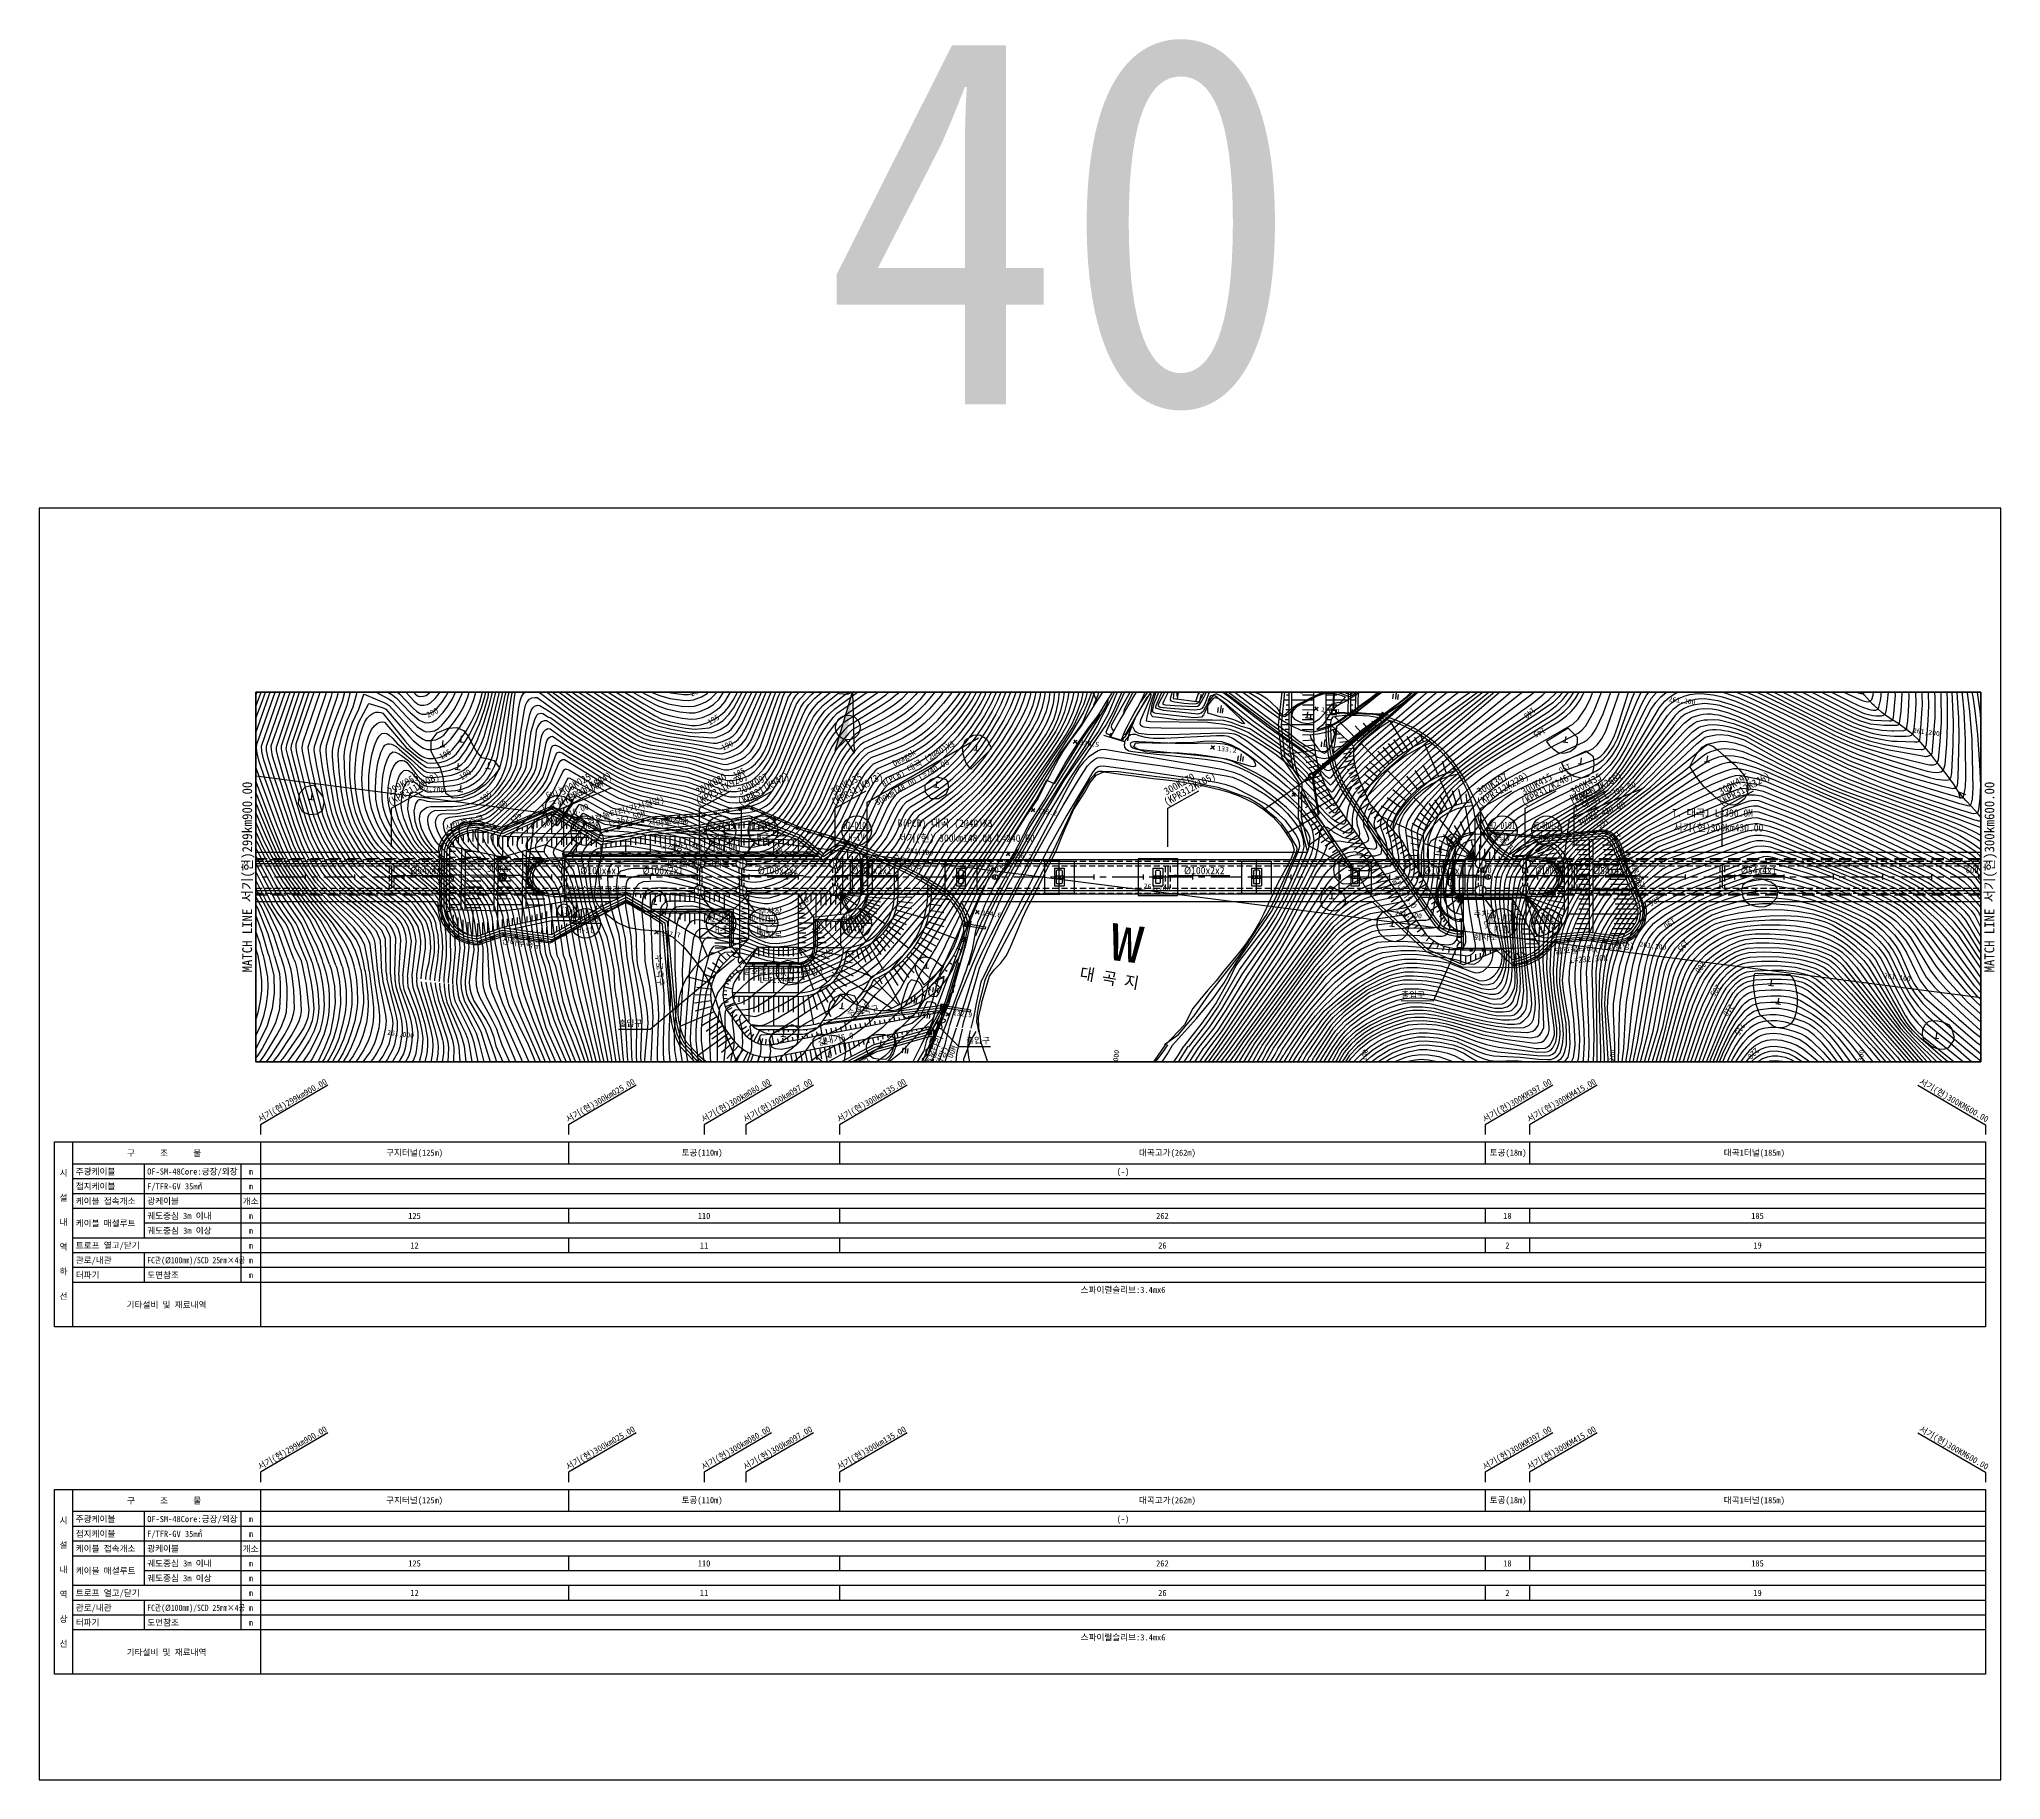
# Model space of a CAD drawing. Header units: millimetres. Extents: x 18534 to 19330, y 1103 to 1809.
import ezdxf
from ezdxf.enums import TextEntityAlignment as Align
from ezdxf.xclip import XClip

# ---------------------------------------------------------------- set-up
doc = ezdxf.new("R2010")
doc.units = ezdxf.units.MM
doc.header["$LTSCALE"] = 10
doc.header["$MEASUREMENT"] = 0
doc.header["$XCLIPFRAME"] = 2
for name, pattern in [('A-CENTR01', [2, 1.25, -0.25, 0.25, -0.25]), ('CENTER', [2, 1.25, -0.25, 0.25, -0.25]), ('DASHED', [0.75, 0.5, -0.25]), ('HIDDEN', [0.375, 0.25, -0.125])]:
    doc.linetypes.add(name, pattern=pattern)
for name, color, linetype in [('TN-MACL', 6, 'A-CENTR01'), ('TN-MANH', 4, 'Continuous'), ('TT-TABL-LIN1', 4, 'Continuous'), ('TT-TABL-LIN2', 1, 'Continuous'), ('TT-TABL-TEX1', 6, 'Continuous'), ('TT-TABL-TEX2', 3, 'Continuous'), ('TT-WIRE-EQPM', 6, 'Continuous'), ('TZ-BASE', 253, 'Continuous'), ('TZ-CABL', 4, 'Continuous'), ('TZ-LEAL', 1, 'Continuous'), ('TZ-LEAT', 3, 'Continuous')]:
    doc.layers.add(name, color=color, linetype=linetype)
doc.layers.add('TX-PAPR', color=2, linetype='Continuous', plot=False)
doc.styles.add('GR', font='GulimChe.ttf')
doc.styles.add('HANA', font='GulimChe.ttf')
doc.styles.get("Standard").update_dxf_attribs({"font": 'GulimChe.ttf'})
doc.styles.add('굴림체', font='GulimChe.ttf')
doc.linetypes.add('I_LINE', pattern='A,3.5,["I",Standard,S=1,R=0,X=-1,Y=-0.5],3.5', length=7)
doc.linetypes.add('ZIGZAG', pattern='A,0.0001,-0.2,[131,ltypeshp.shx,S=0.2,R=0,X=-0.2,Y=0],-0.4,[131,ltypeshp.shx,S=0.2,R=180,X=0.2,Y=0],-0.2', length=0.8001)
doc.dimstyles.get("Standard").update_dxf_attribs({"dimtxt": 0.18, "dimasz": 0.18, "dimexe": 0.18, "dimexo": 0.0625, "dimgap": 0.09, "dimtad": 0, "dimtih": 1, "dimtoh": 1, "dimdec": 4, "dimzin": 0, "dimdsep": 46, "dimtxsty": 'Standard', "dimcen": 0.09, "dimadec": 0, "dimazin": 0, "dimtfac": 1, "dimtdec": 4, "dimtofl": 0, "dimtmove": 0, "dimatfit": 3, "dimfxl": 0, "dimtolj": 1, "dimtzin": 0, "dimarcsym": 0})

msp = doc.modelspace()

# ---------------------------------------------------------------- texts
at = {"layer": 'TN-MACL', "style": '굴림체'}
for s, p in [('MATCH LINE 서기(현)299㎞900.00', (18618.26, 1469.37)), ('MATCH LINE 서기(현)300㎞600.00', (19325.28, 1469.37))]:
    msp.add_text(s, height=4, rotation=90, dxfattribs=at).set_placement(p, align=Align.MIDDLE_CENTER)
at = {"layer": 'TN-MANH', "linetype": 'ByBlock', "style": 'GR'}
for p in [(18746.83, 1474.87), (18801.83, 1474.87), (18818.83, 1474.87), (18856.83, 1474.87), (19118.83, 1474.87), (19136.83, 1474.87), (18746.84, 1463.87), (18801.84, 1463.87), (18818.84, 1463.87), (18856.84, 1463.87), (19118.84, 1463.87), (19136.84, 1463.87)]:
    msp.add_text('H', height=3, dxfattribs=at).set_placement(p, align=Align.MIDDLE)
at = {"layer": 'TT-TABL-TEX2', "style": '굴림체'}
for s, p in [('구지터널(125m)', (18686.18, 1357.37)), ('토공(110m)', (18802.85, 1357.37)), ('대곡고가(262m)', (18991.68, 1357.37)), ('토공(18m)', (19129.95, 1357.37)), ('대곡1터널(185m)', (19229.88, 1357.37)), ('구지터널(125m)', (18686.18, 1216.35)), ('토공(110m)', (18802.85, 1216.35)), ('대곡고가(262m)', (18991.68, 1216.35)), ('토공(18m)', (19129.95, 1216.35)), ('대곡1터널(185m)', (19229.88, 1216.35))]:
    msp.add_text(s, height=2.5, dxfattribs=at).set_placement(p, align=Align.MIDDLE)
at = {"layer": 'TT-TABL-TEX2'}
for s, p in [('(-)', (18973.68, 1349.87)), ('125', (18686.18, 1331.87)), ('110', (18803.68, 1331.87)), ('262', (18989.68, 1331.87)), ('18', (19129.68, 1331.87)), ('185', (19231.18, 1331.87)), ('12', (18686.18, 1319.87)), ('11', (18803.68, 1319.87)), ('26', (18989.68, 1319.87)), ('2', (19129.68, 1319.87)), ('19', (19231.18, 1319.87)), ('스파이럴슬리브:3.4mx6', (18973.68, 1301.87)), ('(-)', (18973.68, 1208.85)), ('125', (18686.18, 1190.85)), ('110', (18803.68, 1190.85)), ('262', (18989.68, 1190.85)), ('18', (19129.68, 1190.85)), ('185', (19231.18, 1190.85)), ('12', (18686.18, 1178.85)), ('11', (18803.68, 1178.85)), ('26', (18989.68, 1178.85)), ('2', (19129.68, 1178.85)), ('19', (19231.18, 1178.85)), ('스파이럴슬리브:3.4mx6', (18973.68, 1160.85))]:
    msp.add_text(s, height=2.5, dxfattribs=at).set_placement(p, align=Align.MIDDLE_CENTER)
at = {"layer": 'TT-WIRE-EQPM', "style": 'GR'}
for p in [(19107.83, 1484.31), (18746.84, 1455.87)]:
    msp.add_text('T1', height=3, dxfattribs=at).set_placement(p, align=Align.MIDDLE)
at = {"layer": 'TX-PAPR', "style": '굴림체'}
msp.add_text('40', height=150, dxfattribs=at).set_placement((18948.68, 1736.18), align=Align.MIDDLE_CENTER)
at = {"layer": 'TZ-LEAT', "style": '굴림체'}
for s, rotation, p in [('서기(현)299km900.00', 30, (18637.18, 1377.66)), ('서기(현)300km025.00', 30, (18762.18, 1377.66)), ('서기(현)300km080.00', 30, (18817.18, 1377.66)), ('서기(현)300km097.00', 30, (18834.18, 1377.66)), ('서기(현)300km135.00', 30, (18872.18, 1377.66)), ('서기(현)300KM397.00', 30, (19134.18, 1377.66)), ('서기(현)300KM415.00', 30, (19152.18, 1377.66)), ('서기(현)300KM600.00', 330, (19310.29, 1377.7)), ('서기(현)299km900.00', 30, (18637.18, 1236.64)), ('서기(현)300km025.00', 30, (18762.18, 1236.64)), ('서기(현)300km080.00', 30, (18817.18, 1236.64)), ('서기(현)300km097.00', 30, (18834.18, 1236.64)), ('서기(현)300km135.00', 30, (18872.18, 1236.64)), ('서기(현)300KM397.00', 30, (19134.18, 1236.64)), ('서기(현)300KM415.00', 30, (19152.18, 1236.64)), ('서기(현)300KM600.00', 330, (19310.29, 1236.67))]:
    msp.add_text(s, height=2.5, rotation=rotation, dxfattribs=at).set_placement(p, align=Align.CENTER)

# ---------------------------------------------------------------- blocks, each defined once
blk = doc.blocks.new('JD-DFMKFD4RX')
at = {"layer": 'TZ-BASE'}
for p, q in [((604.69, 262.11, 122.41), (606.13, 263.21, 122.41)), ((606.13, 263.21, 122.41), (606.75, 262.6, 122.41)), ((25.99, 240.11, 267), (38.53, 256.84, 267)), ((26.86, 239.1, 266), (40.99, 256.86, 266)), ((28.35, 245.39, 268), (36.06, 256.82, 268)), ((30.15, 254.02, 270), (31.14, 256.77, 270)), ((31.51, 252.97, 269), (33.6, 256.79, 269)), ((38.5, 250.72, 265), (42.06, 255.02, 265)), ((42.06, 255.02, 265), (43.45, 256.88, 265)), ((42.51, 252.36, 264), (44.78, 254.79, 264)), ((44.78, 254.79, 264), (46.63, 256.04, 264)), ((46.58, 253.29, 263), (49.4, 254.99, 263)), ((63.69, 254.46, 260), (66.2, 255.14, 260)), ((66.2, 255.14, 260), (68.62, 255.46, 260)), ((68.62, 255.46, 260), (72.37, 255.3, 260)), ((72.37, 255.3, 260), (87.18, 252.61, 260)), ((594.38, 254.33, 119.13), (596.53, 255.95, 119.13)), ((596.53, 255.95, 119.13), (598.69, 256.94, 119.13)), ((598.69, 256.94, 119.13), (600.67, 257.05, 119.13)), ((601.36, 256.21, 119.13), (600.47, 254.15, 119.13)), ((600.67, 257.05, 119.13), (601.36, 256.21, 119.13)), ((601.69, 253.44, 122.41), (602.25, 256.13, 122.41)), ((602.25, 256.13, 122.41), (602.55, 258.47, 122.41)), ((602.55, 258.47, 122.41), (603.28, 260.53, 122.41)), ((603.28, 260.53, 122.41), (604.69, 262.11, 122.41)), ((605.72, 256.65, 122.41), (605.1, 254.11, 122.41)), ((606.49, 260.22, 122.41), (605.72, 256.65, 122.41)), ((606.75, 262.6, 122.41), (606.49, 260.22, 122.41)), ((0, 247.5, 275), (2.17, 247.17, 275)), ((2.17, 247.17, 275), (5.11, 247.19, 275)), ((5.11, 247.19, 275), (8.19, 247.79, 275)), ((8.19, 247.79, 275), (12.29, 248.96, 275)), ((8.75, 245.68, 274), (13.94, 247.23, 274)), ((12.29, 248.96, 275), (13.96, 249.68, 275)), ((13.96, 249.68, 275), (14.04, 249.74, 275)), ((24.03, 243.96, 270), (28.08, 250.17, 270)), ((24.04, 241.91, 269), (27.89, 247.26, 269)), ((24.18, 231.91, 264), (42.51, 252.36, 264)), ((25.48, 230.81, 263), (40.57, 247.37, 263)), ((27.89, 247.26, 269), (31.51, 252.97, 269)), ((28.08, 250.17, 270), (30.15, 254.02, 270)), ((28.37, 238.78, 265), (38.5, 250.72, 265)), ((40.57, 247.37, 263), (44.3, 251.24, 263)), ((41.5, 245.62, 262), (45.5, 249.47, 262)), ((41.96, 243.41, 261), (45.58, 246.79, 261)), ((44.3, 251.24, 263), (46.58, 253.29, 263)), ((45.5, 249.47, 262), (48.15, 251.58, 262)), ((45.58, 246.79, 261), (48.96, 249.39, 261)), ((46.77, 245.26, 260), (51.52, 248.42, 260)), ((48.15, 251.58, 262), (53.28, 254.48, 262)), ((48.42, 244.4, 259), (52.52, 247.11, 259)), ((48.96, 249.39, 261), (55.88, 253.36, 261)), ((51.52, 248.42, 260), (57.14, 251.61, 260)), ((52.01, 244.88, 258), (58, 248.34, 258)), ((52.52, 247.11, 259), (57.64, 250.01, 259)), ((57.14, 251.61, 260), (60.71, 253.33, 260)), ((57.64, 250.01, 259), (61.37, 251.73, 259)), ((57.65, 246.3, 257), (62.19, 248.39, 257)), ((58, 248.34, 258), (61.78, 250.06, 258)), ((60.71, 253.33, 260), (63.69, 254.46, 260)), ((61.14, 246.16, 256), (64.26, 247.26, 256)), ((61.37, 251.73, 259), (64.47, 252.82, 259)), ((61.78, 250.06, 258), (64.85, 251.08, 258)), ((62.19, 248.39, 257), (65.44, 249.4, 257)), ((64.26, 247.26, 256), (66.53, 247.79, 256)), ((64.47, 252.82, 259), (67.11, 253.4, 259)), ((64.85, 251.08, 258), (67.71, 251.62, 258)), ((65.44, 249.4, 257), (68.34, 249.84, 257)), ((66.53, 247.79, 256), (68.77, 248.01, 256)), ((67.11, 253.4, 259), (69.87, 253.54, 259)), ((67.71, 251.62, 258), (71.12, 251.62, 258)), ((68.34, 249.84, 257), (71.25, 249.74, 257)), ((68.77, 248.01, 256), (71.3, 247.86, 256)), ((69.87, 253.54, 259), (72.42, 253.36, 259)), ((71.12, 251.62, 258), (75.71, 250.78, 258)), ((71.25, 249.74, 257), (75.06, 248.97, 257)), ((71.3, 247.86, 256), (74.83, 247.06, 256)), ((72.42, 253.36, 259), (90.9, 249.28, 259)), ((74.83, 247.06, 256), (89.76, 240.8, 256)), ((75.06, 248.97, 257), (90.25, 243.65, 257)), ((75.71, 250.78, 258), (90.85, 246.42, 258)), ((87.18, 252.61, 260), (92.02, 251.85, 260)), ((90.9, 249.28, 259), (94.15, 248.66, 259)), ((92.02, 251.85, 260), (94.44, 251.64, 260)), ((94.15, 248.66, 259), (96.25, 248.68, 259)), ((94.44, 251.64, 260), (96.13, 251.75, 260)), ((96.13, 251.75, 260), (101.07, 254.04, 260)), ((96.25, 248.68, 259), (99.63, 250.04, 259)), ((97.52, 245.81, 258), (101.33, 247.52, 258)), ((99.63, 250.04, 259), (102.17, 251.34, 259)), ((101.33, 247.52, 258), (103.67, 248.85, 258)), ((102.17, 251.34, 259), (103.53, 253.1, 259)), ((103.67, 248.85, 258), (104.81, 249.87, 258)), ((104.81, 249.87, 258), (106, 252.16, 258)), ((105.21, 246.4, 257), (106.58, 247.67, 257)), ((106.58, 247.67, 257), (108.46, 251.22, 257)), ((108.15, 245.24, 256), (109.35, 246.83, 256)), ((109.35, 246.83, 256), (110.92, 250.28, 256)), ((111.93, 245.74, 255), (113.39, 249.35, 255)), ((113.96, 244.44, 254), (115.9, 249.68, 254)), ((116.12, 243.34, 253), (118.4, 250.02, 253)), ((118.23, 242.16, 252), (120.91, 250.36, 252)), ((120.16, 240.61, 251), (123.42, 250.69, 251)), ((123.35, 241.64, 250), (125.93, 251.03, 250)), ((127.82, 251.1, 249), (123.89, 238.66, 249)), ((129.71, 251.16, 248), (125.84, 238.66, 248)), ((127.83, 238.91, 247), (131.6, 251.23, 247)), ((128.03, 233.95, 246), (133.5, 251.3, 246)), ((135.39, 251.37, 245), (129.38, 231.84, 245)), ((137.11, 251.01, 244), (131.51, 233.04, 244)), ((138.83, 250.66, 243), (133.29, 232.87, 243)), ((140.54, 250.31, 242), (134.5, 230.88, 242)), ((142.26, 249.95, 241), (135.19, 227.23, 241)), ((143.98, 249.6, 240), (136.34, 224.92, 240)), ((145.98, 249.73, 239), (137.73, 223.76, 239)), ((140.34, 204.05, 234), (155.51, 250.02, 234)), ((151.96, 250.12, 236), (142.67, 221.79, 236)), ((149.97, 249.99, 237), (144.4, 232.87, 237)), ((144.43, 212.24, 233), (157.05, 249.79, 233)), ((144.52, 207.85, 232), (158.6, 249.57, 232)), ((147.97, 249.86, 238), (146.16, 244.24, 238)), ((152.36, 246.21, 235), (153.55, 249.38, 235)), ((153.55, 249.38, 235), (153.96, 250.25, 235)), ((155.58, 234.9, 231), (160.15, 249.34, 231)), ((157.15, 234.16, 230), (161.46, 248.41, 230)), ((160.35, 238.52, 229), (163.19, 249.03, 229)), ((161.46, 248.41, 230), (161.7, 249.11, 230)), ((161.78, 237.08, 228), (164.67, 248.96, 228)), ((163.37, 236.17, 227), (166.16, 248.89, 227)), ((166.04, 239.2, 226), (167.65, 248.82, 226)), ((167.7, 237.38, 225), (169.13, 248.74, 225)), ((168.94, 237.24, 224), (170.61, 248.23, 224)), ((170.28, 237.09, 223), (172.08, 247.72, 223)), ((171.6, 236.87, 222), (173.56, 247.21, 222)), ((176.53, 246.25, 220), (177.24, 247.32, 220)), ((177.24, 247.32, 220), (178.31, 248.21, 220)), ((178.31, 248.21, 220), (179.46, 248.72, 220)), ((179.46, 248.72, 220), (181.05, 248.94, 220)), ((179.52, 246.61, 219), (180.99, 247.04, 219)), ((180.99, 247.04, 219), (183.13, 247, 219)), ((181.05, 248.94, 220), (183.35, 248.76, 220)), ((183.13, 247, 219), (187.16, 246, 219)), ((183.35, 248.76, 220), (186.94, 247.79, 220)), ((499.68, 245.23, 114.35), (503.13, 252.08, 114.35)), ((503.13, 252.08, 114.35), (504.38, 250.94, 114.35)), ((504.38, 250.94, 114.35), (506, 249.39, 114.35)), ((506, 249.39, 114.35), (507.86, 247.57, 114.35)), ((507.86, 247.57, 114.35), (509.28, 245.65, 114.35)), ((585.84, 239.01, 118), (589.71, 247.11, 118)), ((589.27, 244.95, 119.13), (590.81, 248.53, 119.13)), ((590.81, 248.53, 119.13), (592.51, 251.92, 119.13)), ((592.51, 251.92, 119.13), (594.38, 254.33, 119.13)), ((597.7, 247.85, 119.13), (596.25, 244.62, 119.13)), ((599.05, 251.12, 119.13), (597.7, 247.85, 119.13)), ((598.06, 244.58, 122.41), (599.32, 247.4, 122.41)), ((600.47, 254.15, 119.13), (599.05, 251.12, 119.13)), ((599.32, 247.4, 122.41), (600.58, 250.53, 122.41)), ((600.58, 250.53, 122.41), (601.69, 253.44, 122.41)), ((603.17, 247.86, 122.41), (602.04, 245.02, 122.41)), ((604.26, 251.1, 122.41), (603.17, 247.86, 122.41)), ((605.1, 254.11, 122.41), (604.26, 251.1, 122.41)), ((0, 245.41, 274), (1.65, 245.08, 274)), ((0, 243.26, 273), (1.1, 242.99, 273)), ((0, 241.06, 272), (0.4, 240.95, 272)), ((0, 238.88, 271), (1.69, 238.53, 271)), ((0.4, 240.95, 272), (3.11, 240.63, 272)), ((1.1, 242.99, 273), (4, 242.81, 273)), ((1.65, 245.08, 274), (4.55, 245.01, 274)), ((3.11, 240.63, 272), (5.89, 240.74, 272)), ((4, 242.81, 273), (8.23, 243.31, 273)), ((4.55, 245.01, 274), (8.75, 245.68, 274)), ((4.59, 238.45, 271), (13.64, 239.73, 271)), ((5.89, 240.74, 272), (13.74, 242.23, 272)), ((8.23, 243.31, 273), (13.84, 244.73, 273)), ((19.05, 238.56, 270), (20.81, 240.13, 270)), ((20.81, 240.13, 270), (24.03, 243.96, 270)), ((20.84, 236.56, 268), (24.5, 240.42, 268)), ((21.01, 238.57, 269), (24.04, 241.91, 269)), ((21.61, 235.45, 267), (25.99, 240.11, 267)), ((22.32, 234.28, 266), (26.86, 239.1, 266)), ((24.5, 240.42, 268), (28.35, 245.39, 268)), ((26.81, 222.51, 259), (42.32, 238.96, 259)), ((26.9, 229.85, 262), (41.5, 245.62, 262)), ((28.15, 228.72, 261), (41.96, 243.41, 261)), ((30.18, 228.35, 260), (41.52, 240.33, 260)), ((41.05, 235.37, 258), (44.53, 239.02, 258)), ((41.52, 240.33, 260), (44.31, 243.19, 260)), ((42.32, 238.96, 259), (45.53, 242.12, 259)), ((44.31, 243.19, 260), (46.77, 245.26, 260)), ((44.53, 239.02, 258), (47.34, 241.59, 258)), ((44.93, 237.26, 257), (48.05, 240.11, 257)), ((45.53, 242.12, 259), (48.42, 244.4, 259)), ((47.34, 241.59, 258), (52.01, 244.88, 258)), ((48.05, 240.11, 257), (52.58, 243.33, 257)), ((48.69, 238.58, 256), (53.38, 241.93, 256)), ((50.55, 238.07, 255), (54.59, 240.82, 255)), ((52.26, 236.57, 254), (55.89, 239.05, 254)), ((52.58, 243.33, 257), (57.65, 246.3, 257)), ((53.38, 241.93, 256), (58.14, 244.73, 256)), ((54.59, 240.82, 255), (58.15, 242.95, 255)), ((55.89, 239.05, 254), (59.52, 241.12, 254)), ((57.07, 237.22, 253), (60.36, 239.05, 253)), ((58.14, 244.73, 256), (61.14, 246.16, 256)), ((58.15, 242.95, 255), (60.97, 244.34, 255)), ((59.52, 241.12, 254), (63.06, 242.66, 254)), ((60.36, 239.05, 253), (63.9, 240.53, 253)), ((60.97, 244.34, 255), (63.98, 245.42, 255)), ((63.06, 242.66, 254), (66.18, 243.53, 254)), ((63.9, 240.53, 253), (66.73, 241.28, 253)), ((63.98, 245.42, 255), (66.51, 245.99, 255)), ((64.91, 238.47, 252), (67.74, 239.1, 252)), ((66.18, 243.53, 254), (68.47, 243.81, 254)), ((66.51, 245.99, 255), (68.85, 246.18, 255)), ((66.73, 241.28, 253), (68.82, 241.5, 253)), ((67.74, 239.1, 252), (70.44, 239.11, 252)), ((68.47, 243.81, 254), (71.24, 243.62, 254)), ((68.82, 241.5, 253), (71.78, 241.24, 253)), ((68.85, 246.18, 255), (71.17, 246, 255)), ((70.44, 239.11, 252), (72.99, 238.72, 252)), ((71.17, 246, 255), (74.19, 245.33, 255)), ((71.24, 243.62, 254), (74.17, 242.99, 254)), ((71.78, 241.24, 253), (74.61, 240.56, 253)), ((74.17, 242.99, 254), (88.3, 236.22, 254)), ((74.19, 245.33, 255), (76.64, 244.46, 255)), ((74.61, 240.56, 253), (87.45, 234.45, 253)), ((76.64, 244.46, 255), (87.92, 238.58, 255)), ((89.76, 240.8, 256), (92.25, 239.93, 256)), ((90.25, 243.65, 257), (93.11, 242.78, 257)), ((90.85, 246.42, 258), (93.68, 245.7, 258)), ((92.25, 239.93, 256), (94.61, 239.51, 256)), ((93.11, 242.78, 257), (95.28, 242.51, 257)), ((93.68, 245.7, 258), (95.87, 245.58, 258)), ((94.61, 239.51, 256), (96.71, 239.47, 256)), ((95.28, 242.51, 257), (97.36, 242.64, 257)), ((95.87, 245.58, 258), (97.52, 245.81, 258)), ((96.71, 239.47, 256), (98.99, 239.9, 256)), ((97.36, 242.64, 257), (99.67, 243.34, 257)), ((98.99, 239.9, 256), (101.42, 240.79, 256)), ((99.67, 243.34, 257), (103.2, 245.12, 257)), ((101.42, 240.79, 256), (104.48, 242.41, 256)), ((101.82, 237.61, 255), (104.53, 238.91, 255)), ((103.2, 245.12, 257), (105.21, 246.4, 257)), ((104.48, 242.41, 256), (106.66, 243.88, 256)), ((104.53, 238.91, 255), (107.03, 240.48, 255)), ((106.66, 243.88, 256), (108.15, 245.24, 256)), ((107.03, 240.48, 255), (109.18, 242.2, 255)), ((108.57, 238.23, 254), (110.97, 240.37, 254)), ((109.18, 242.2, 255), (110.68, 243.82, 255)), ((110.68, 243.82, 255), (111.93, 245.74, 255)), ((110.97, 240.37, 254), (112.58, 242.24, 254)), ((112.58, 242.24, 254), (113.96, 244.44, 254)), ((112.67, 238.38, 253), (114.51, 240.66, 253)), ((114.43, 236.44, 252), (116.43, 239.06, 252)), ((114.51, 240.66, 253), (116.12, 243.34, 253)), ((116.43, 239.06, 252), (118.23, 242.16, 252)), ((118.3, 237.38, 251), (120.16, 240.61, 251)), ((121.98, 238.78, 250), (123.35, 241.64, 250)), ((125.63, 233.27, 247), (127.83, 238.91, 247)), ((146.16, 244.24, 238), (138.47, 220.32, 238)), ((149.91, 238.79, 235), (152.36, 246.21, 235)), ((165.08, 235.63, 226), (166.04, 239.2, 226)), ((173.12, 237.36, 221), (175.03, 246.7, 221)), ((174.27, 227.95, 218), (178.66, 242.37, 218)), ((174.96, 238.77, 220), (176.22, 245.21, 220)), ((175.63, 236.46, 219), (177.42, 243.62, 219)), ((176.22, 245.21, 220), (176.51, 246.19, 220)), ((176.51, 246.19, 220), (176.53, 246.25, 220)), ((177.42, 243.62, 219), (177.85, 244.88, 219)), ((177.85, 244.88, 219), (178.55, 245.88, 219)), ((178.55, 245.88, 219), (179.52, 246.61, 219)), ((178.66, 242.37, 218), (179.17, 243.64, 218)), ((178.72, 237.72, 217), (179.99, 241.44, 217)), ((179.17, 243.64, 218), (179.83, 244.49, 218)), ((179.83, 244.49, 218), (180.76, 245.06, 218)), ((179.86, 237, 216), (181.22, 240.27, 216)), ((179.99, 241.44, 217), (180.67, 242.64, 217)), ((180.67, 242.64, 217), (181.32, 243.21, 217)), ((180.76, 245.06, 218), (182.43, 245.31, 218)), ((181.22, 240.27, 216), (181.98, 241.32, 216)), ((181.32, 243.21, 217), (182.66, 243.53, 217)), ((181.55, 237.92, 215), (182.36, 239.15, 215)), ((181.98, 241.32, 216), (183.01, 241.72, 216)), ((182.36, 239.15, 215), (183.15, 239.82, 215)), ((182.43, 245.31, 218), (187.39, 244.21, 218)), ((182.66, 243.53, 217), (184.23, 243.45, 217)), ((183.01, 241.72, 216), (184.17, 241.78, 216)), ((183.15, 239.82, 215), (184.18, 240.12, 215)), ((184.17, 241.78, 216), (187.84, 240.64, 216)), ((184.18, 240.12, 215), (188.07, 238.85, 215)), ((184.23, 243.45, 217), (187.61, 242.43, 217)), ((188.07, 238.85, 215), (191.99, 237.57, 215)), ((198.78, 234.97, 214), (204.97, 239.02, 214)), ((199.78, 237.79, 215), (203.47, 239.91, 215)), ((271.77, 234.62, 205), (278.19, 238.83, 205)), ((315.34, 208.04, 184), (341.1, 239.06, 184)), ((322.01, 219.29, 185), (338.62, 239.45, 185)), ((423.01, 239.64, 144), (419.33, 222.72, 144)), ((420.11, 234.58, 145), (421.16, 239.87, 145)), ((424.85, 239.4, 143), (422.61, 223.09, 143)), ((426.7, 239.17, 142), (425.2, 220.54, 142)), ((428.54, 238.93, 141), (428.29, 221.14, 141)), ((485.92, 239.16, 119), (485.08, 238.2, 119)), ((487.78, 239.41, 118), (485.89, 236.76, 118)), ((487.09, 236.77, 117.65), (489.22, 238.86, 117.65)), ((489.22, 238.86, 117.65), (491.23, 240.21, 117.65)), ((491.23, 240.21, 117.65), (492.96, 240.98, 117.65)), ((493.46, 239.78, 117.65), (492.25, 236.52, 117.65)), ((493.83, 240.12, 117), (492.38, 236.22, 117)), ((492.96, 240.98, 117.65), (493.46, 239.78, 117.65)), ((494.69, 239.97, 116), (493.04, 235.96, 116)), ((494.59, 238.71, 115.76), (495.81, 241.84, 115.76)), ((495.81, 241.84, 115.76), (496.6, 243.16, 115.76)), ((496.6, 243.16, 115.76), (497.27, 241.9, 115.76)), ((497.27, 241.9, 115.76), (496.84, 238.6, 115.76)), ((496.85, 235.78, 115), (497.52, 239, 115)), ((497.52, 239, 115), (498.12, 241.62, 115)), ((499.08, 239.28, 114.35), (499.17, 242.23, 114.35)), ((499.12, 236.76, 114.35), (499.08, 239.28, 114.35)), ((499.17, 242.23, 114.35), (499.68, 245.23, 114.35)), ((509.28, 245.65, 114.35), (510.07, 242.93, 114.35)), ((510.07, 242.93, 114.35), (510.64, 240.42, 114.35)), ((510.64, 240.42, 114.35), (511.64, 238.13, 114.35)), ((567.34, 237.55, 116.23), (568.98, 238.87, 116.23)), ((574.91, 242.2, 116.23), (567.73, 232.47, 116.23)), ((568.98, 238.87, 116.23), (571.1, 240.69, 116.23)), ((571.1, 240.69, 116.23), (572.67, 242.12, 116.23)), ((572.67, 242.12, 116.23), (574.32, 243.35, 116.23)), ((574.32, 243.35, 116.23), (575.2, 243.27, 116.23)), ((575.2, 243.27, 116.23), (574.91, 242.2, 116.23)), ((581.33, 232.96, 118), (585.84, 239.01, 118)), ((586.64, 238.37, 119.13), (588.06, 241.82, 119.13)), ((588.06, 241.82, 119.13), (589.27, 244.95, 119.13)), ((592.5, 238.58, 119), (596.64, 244.44, 119)), ((594.66, 241.29, 119.13), (592.99, 237.97, 119.13)), ((596.25, 244.62, 119.13), (594.66, 241.29, 119.13)), ((594.67, 238.53, 122.41), (596.54, 241.71, 122.41)), ((596.54, 241.71, 122.41), (598.06, 244.58, 122.41)), ((599.32, 239.05, 122.41), (597.62, 236.02, 122.41)), ((600.78, 241.95, 122.41), (599.32, 239.05, 122.41)), ((602.04, 245.02, 122.41), (600.78, 241.95, 122.41)), ((621.7, 239.44, 126.1), (619.8, 238, 126.1)), ((624.28, 240.74, 126.1), (621.7, 239.44, 126.1)), ((627.66, 237.79, 126.1), (624.28, 240.74, 126.1)), ((0, 236.61, 270), (1.38, 236.28, 270)), ((0, 235.09, 269), (1.02, 234.85, 269)), ((0, 233.57, 268), (0.84, 233.37, 268)), ((0, 232.03, 267), (0.52, 231.91, 267)), ((0.52, 231.91, 267), (4.89, 231.53, 267)), ((0.84, 233.37, 268), (4.98, 233.1, 268)), ((1.02, 234.85, 269), (4.59, 234.66, 269)), ((1.38, 236.28, 270), (4.65, 236.2, 270)), ((1.69, 238.53, 271), (4.59, 238.45, 271)), ((4.59, 234.66, 269), (13.84, 235.63, 269)), ((4.65, 236.2, 270), (13.54, 237.23, 270)), ((4.89, 231.53, 267), (8.91, 231.6, 267)), ((4.98, 233.1, 268), (14.15, 234.04, 268)), ((8.7, 229.91, 266), (14.76, 230.85, 266)), ((8.91, 231.6, 267), (14.45, 232.44, 267)), ((13.54, 237.23, 270), (17.09, 237.77, 270)), ((13.84, 235.63, 269), (17.1, 236.29, 269)), ((14.15, 234.04, 268), (17.33, 234.82, 268)), ((14.45, 232.44, 267), (17.81, 233.42, 267)), ((14.76, 230.85, 266), (18.18, 231.99, 266)), ((17.09, 237.77, 270), (17.17, 237.81, 270)), ((17.1, 236.29, 269), (19.29, 237.2, 269)), ((17.17, 237.81, 270), (19.05, 238.56, 270)), ((17.33, 234.82, 268), (19.64, 235.83, 268)), ((17.81, 233.42, 267), (20.07, 234.46, 267)), ((17.93, 230.27, 265), (20.59, 231.45, 265)), ((18.18, 231.99, 266), (20.16, 232.88, 266)), ((19.29, 237.2, 269), (21.01, 238.57, 269)), ((19.64, 235.83, 268), (20.84, 236.56, 268)), ((20.07, 234.46, 267), (21.61, 235.45, 267)), ((20.16, 232.88, 266), (22.32, 234.28, 266)), ((20.59, 231.45, 265), (23.21, 233.16, 265)), ((21.31, 229.82, 264), (24.18, 231.91, 264)), ((23.21, 233.16, 265), (28.37, 238.78, 265)), ((24.28, 213.77, 257), (41.07, 233.09, 257)), ((24.46, 217.16, 258), (41.05, 235.37, 258)), ((41.07, 233.09, 257), (44.93, 237.26, 257)), ((41.11, 230.73, 256), (45.19, 235.34, 256)), ((41.61, 228.92, 255), (44.59, 232.53, 255)), ((43.19, 227.24, 254), (46.1, 230.85, 254)), ((44.59, 232.53, 255), (47.52, 235.56, 255)), ((45.19, 235.34, 256), (48.69, 238.58, 256)), ((46.1, 230.85, 254), (49.13, 233.99, 254)), ((47.52, 235.56, 255), (50.55, 238.07, 255)), ((47.89, 229.51, 253), (50.7, 232.42, 253)), ((49.13, 233.99, 254), (52.26, 236.57, 254)), ((50.7, 232.42, 253), (53.61, 234.84, 253)), ((52.22, 230.8, 252), (55.04, 233.17, 252)), ((53.6, 229.07, 251), (56.38, 231.44, 251)), ((53.61, 234.84, 253), (57.07, 237.22, 253)), ((55.04, 233.17, 252), (58.09, 235.29, 252)), ((56.38, 231.44, 251), (59.31, 233.48, 251)), ((57.79, 229.77, 250), (60.47, 231.65, 250)), ((58.09, 235.29, 252), (61.18, 236.97, 252)), ((59.31, 233.48, 251), (62.21, 235, 251)), ((60.47, 231.65, 250), (63.15, 233, 250)), ((63.7, 231.72, 249), (61.11, 230.44, 249)), ((61.18, 236.97, 252), (64.91, 238.47, 252)), ((62.21, 235, 251), (65.69, 236.32, 251)), ((63.15, 233, 250), (66.47, 234.17, 250)), ((66.5, 232.61, 249), (63.7, 231.72, 249)), ((66.98, 231.2, 248), (64.19, 230.42, 248)), ((65.69, 236.32, 251), (68.25, 236.84, 251)), ((66.47, 234.17, 250), (68.67, 234.57, 250)), ((68.55, 232.95, 249), (66.5, 232.61, 249)), ((69, 231.41, 248), (66.98, 231.2, 248)), ((68.25, 236.84, 251), (71.22, 236.76, 251)), ((71.28, 232.87, 249), (68.55, 232.95, 249)), ((68.67, 234.57, 250), (71.47, 234.5, 250)), ((71.48, 231.22, 248), (69, 231.41, 248)), ((71.22, 236.76, 251), (73.8, 236.28, 251)), ((73.92, 232.3, 249), (71.28, 232.87, 249)), ((71.47, 234.5, 250), (73.53, 234.15, 250)), ((74.07, 230.57, 248), (71.48, 231.22, 248)), ((72.99, 238.72, 252), (74.93, 238.17, 252)), ((73.53, 234.15, 250), (76.37, 233.2, 250)), ((73.8, 236.28, 251), (90.02, 228.96, 251)), ((92.84, 223.19, 249), (73.92, 232.3, 249)), ((74.93, 238.17, 252), (87.27, 232.37, 252)), ((76.37, 233.2, 250), (91.43, 226.02, 250)), ((87.27, 232.37, 252), (91.33, 230.65, 252)), ((87.45, 234.45, 253), (91.43, 232.82, 253)), ((87.92, 238.58, 255), (90.12, 237.47, 255)), ((88.3, 236.22, 254), (91.93, 234.81, 254)), ((90.12, 237.47, 255), (92.56, 236.72, 255)), ((91.43, 232.82, 253), (96.37, 231.55, 253)), ((91.93, 234.81, 254), (96.66, 233.97, 254)), ((92.56, 236.72, 255), (95.18, 236.36, 255)), ((95.18, 236.36, 255), (96.99, 236.34, 255)), ((96.37, 231.55, 253), (99.4, 231.27, 253)), ((96.66, 233.97, 254), (99.23, 233.98, 254)), ((96.99, 236.34, 255), (99.03, 236.68, 255)), ((99.03, 236.68, 255), (101.82, 237.61, 255)), ((99.23, 233.98, 254), (102.8, 234.78, 254)), ((99.4, 231.27, 253), (102.96, 231.78, 253)), ((102.8, 234.78, 254), (105.44, 236.05, 254)), ((102.96, 231.78, 253), (104.61, 232.25, 253)), ((104.61, 232.25, 253), (106.84, 233.42, 253)), ((105.44, 236.05, 254), (108.57, 238.23, 254)), ((106.84, 233.42, 253), (110.16, 235.96, 253)), ((108.28, 230.81, 252), (111.81, 233.71, 252)), ((110.16, 235.96, 253), (112.67, 238.38, 253)), ((110.37, 228.69, 251), (113.56, 231.54, 251)), ((111.81, 233.71, 252), (114.43, 236.44, 252)), ((113.56, 231.54, 251), (116.1, 234.33, 251)), ((115.41, 229.4, 250), (117.68, 232, 250)), ((116.1, 234.33, 251), (118.3, 237.38, 251)), ((119.51, 230.86, 249), (116.74, 227.27, 249)), ((117.68, 232, 250), (120.02, 235.39, 250)), ((122.14, 235.15, 249), (119.51, 230.86, 249)), ((120.02, 235.39, 250), (121.98, 238.78, 250)), ((123.99, 234.42, 248), (121.55, 229.97, 248)), ((123.89, 238.66, 249), (122.14, 235.15, 249)), ((122.83, 227.8, 247), (125.63, 233.27, 247)), ((125.84, 238.66, 248), (123.99, 234.42, 248)), ((126.44, 230.11, 246), (128.03, 233.95, 246)), ((129.38, 231.84, 245), (127.45, 227.04, 245)), ((131.51, 233.04, 244), (129.64, 227.65, 244)), ((133.29, 232.87, 243), (131.36, 227.11, 243)), ((134.5, 230.88, 242), (132.58, 225.21, 242)), ((144.4, 232.87, 237), (138.57, 214.96, 237)), ((140.95, 210.72, 235), (149.91, 238.79, 235)), ((145.38, 205.78, 231), (155.58, 234.9, 231)), ((149.96, 215.57, 230), (157.15, 234.16, 230)), ((151.11, 214.63, 229), (158.32, 232.57, 229)), ((151.94, 212.83, 228), (160.02, 232.3, 228)), ((154.28, 215.32, 227), (161.47, 231.43, 227)), ((155.25, 213.99, 226), (163.17, 231.11, 226)), ((158.32, 232.57, 229), (160.35, 238.52, 229)), ((160.02, 232.3, 228), (161.78, 237.08, 228)), ((161.47, 231.43, 227), (163.37, 236.17, 227)), ((163.17, 231.11, 226), (165.08, 235.63, 226)), ((164.81, 230.59, 225), (166.7, 234.71, 225)), ((166.05, 229.97, 224), (168.01, 234.4, 224)), ((166.7, 234.71, 225), (167.7, 237.38, 225)), ((167.23, 229.18, 223), (169.32, 234.01, 223)), ((168.01, 234.4, 224), (168.94, 237.24, 224)), ((168.4, 228.38, 222), (170.38, 233.01, 222)), ((169.32, 234.01, 223), (170.28, 237.09, 223)), ((169.63, 227.69, 221), (171.6, 232.4, 221)), ((170.38, 233.01, 222), (171.6, 236.87, 222)), ((171.6, 232.4, 221), (173.12, 237.36, 221)), ((171.75, 228.88, 220), (173.24, 232.92, 220)), ((173.03, 228.48, 219), (175.63, 236.46, 219)), ((173.24, 232.92, 220), (174.96, 238.77, 220)), ((175.57, 227.58, 217), (178.72, 237.72, 217)), ((176.63, 226.56, 216), (179.86, 237, 216)), ((177.89, 225.91, 215), (181.01, 236.34, 215)), ((178.22, 223.37, 214), (182.27, 235.11, 214)), ((179.65, 223.09, 213), (183.47, 233.76, 213)), ((180.85, 222.36, 212), (184.74, 232.61, 212)), ((181.01, 236.34, 215), (181.55, 237.92, 215)), ((182.27, 235.11, 214), (182.85, 236.49, 214)), ((182.85, 236.49, 214), (183.51, 237.36, 214)), ((183.47, 233.76, 213), (183.97, 234.85, 213)), ((183.51, 237.36, 214), (184.08, 237.8, 214)), ((183.97, 234.85, 213), (184.6, 235.59, 213)), ((184.08, 237.8, 214), (185.2, 237.83, 214)), ((184.6, 235.59, 213), (185.14, 235.9, 213)), ((184.74, 232.61, 212), (185.35, 233.49, 212)), ((184.96, 229, 211), (185.94, 231.23, 211)), ((185.14, 235.9, 213), (195.91, 233.35, 213)), ((185.2, 237.83, 214), (193.3, 235.52, 214)), ((185.35, 233.49, 212), (185.86, 233.9, 212)), ((185.86, 233.9, 212), (195.15, 231.63, 212)), ((185.94, 231.23, 211), (186.64, 231.89, 211)), ((186.64, 231.89, 211), (189.54, 231.41, 211)), ((189.54, 231.41, 211), (194.7, 229.87, 211)), ((191.99, 237.57, 215), (193.89, 237.07, 215)), ((193.3, 235.52, 214), (197.85, 234.84, 214)), ((193.89, 237.07, 215), (195.85, 236.92, 215)), ((195.15, 231.63, 212), (198.28, 230.17, 212)), ((195.85, 236.92, 215), (197.88, 237.19, 215)), ((195.91, 233.35, 213), (198.08, 232.5, 213)), ((197.85, 234.84, 214), (198.78, 234.97, 214)), ((197.88, 237.19, 215), (199.78, 237.79, 215)), ((198.08, 232.5, 213), (198.85, 232.45, 213)), ((198.85, 232.45, 213), (200.61, 233.37, 213)), ((200.45, 230.61, 212), (207.99, 237.25, 212)), ((200.61, 233.37, 213), (206.48, 238.13, 213)), ((201.93, 229.01, 211), (209.49, 236.36, 211)), ((202.02, 223.48, 209), (210.18, 232.17, 209)), ((202.95, 227.03, 210), (208.64, 233.15, 210)), ((203.07, 221.55, 208), (211.68, 231.17, 208)), ((208.64, 233.15, 210), (210.89, 235.39, 210)), ((210.18, 232.17, 209), (212.17, 234.18, 209)), ((210.89, 235.39, 210), (211, 235.47, 210)), ((211, 235.47, 210), (212.27, 236.46, 210)), ((211.68, 231.17, 208), (213.65, 233.23, 208)), ((212.17, 234.18, 209), (217.35, 236.93, 209)), ((212.27, 236.46, 210), (216.44, 237.9, 210)), ((213.64, 230.71, 207), (215.12, 232.29, 207)), ((213.65, 233.23, 208), (218.26, 235.97, 208)), ((215.12, 232.29, 207), (219.17, 235, 207)), ((215.26, 229.9, 206), (220.09, 234.03, 206)), ((217.62, 230.05, 205), (219.33, 231.81, 205)), ((219.33, 231.81, 205), (221, 233.06, 205)), ((219.95, 229.94, 204), (221.81, 231.36, 204)), ((221, 233.06, 205), (221.12, 233.16, 205)), ((221.12, 233.16, 205), (223.87, 234.59, 205)), ((221.81, 231.36, 204), (224.5, 232.75, 204)), ((222.25, 229.47, 203), (225.02, 230.92, 203)), ((223.87, 234.59, 205), (226.05, 235.38, 205)), ((224.5, 232.75, 204), (226.78, 233.51, 204)), ((225.02, 230.92, 203), (227.2, 231.61, 203)), ((226.05, 235.38, 205), (227.83, 235.76, 205)), ((226.78, 233.51, 204), (228.63, 233.77, 204)), ((227.2, 231.61, 203), (228.79, 231.82, 203)), ((227.83, 235.76, 205), (229.62, 235.75, 205)), ((228.63, 233.77, 204), (229.71, 233.7, 204)), ((228.79, 231.82, 203), (229.74, 231.71, 203)), ((229.62, 235.75, 205), (230.79, 235.48, 205)), ((229.71, 233.7, 204), (238.97, 227.69, 204)), ((229.74, 231.71, 203), (237.63, 226.71, 203)), ((230.79, 235.48, 205), (238.43, 229.95, 205)), ((262.25, 229.44, 205), (271.77, 234.62, 205)), ((262.27, 226.85, 204), (270.01, 230.96, 204)), ((270.01, 230.96, 204), (275.02, 234.02, 204)), ((272.26, 229.53, 203), (277.37, 232.85, 203)), ((275.02, 234.02, 204), (280, 237.82, 204)), ((276.92, 229.75, 202), (280, 232.03, 202)), ((277.37, 232.85, 203), (280, 235.09, 203)), ((280, 237.82, 204), (281.08, 238.65, 204)), ((280, 235.09, 203), (283.98, 238.46, 203)), ((280, 232.03, 202), (280.32, 232.27, 202)), ((280.32, 232.27, 202), (286.87, 238.28, 202)), ((280.36, 229.42, 201), (289.76, 238.1, 201)), ((281.9, 227.58, 200), (291.22, 236.61, 200)), ((282.59, 225.07, 199), (296.18, 237.96, 199)), ((283.72, 222.82, 198), (299.7, 238.01, 198)), ((286.02, 221.49, 197), (303.23, 238.06, 197)), ((287.8, 219.75, 196), (306.75, 238.1, 196)), ((290.05, 218.44, 195), (310.27, 238.15, 195)), ((291.18, 216.48, 194), (312.75, 237.75, 194)), ((291.22, 236.61, 200), (292.65, 237.91, 200)), ((300.17, 218.69, 192), (317.71, 236.96, 192)), ((301.07, 222.78, 193), (315.23, 237.35, 193)), ((307.59, 222.86, 191), (320.2, 236.56, 191)), ((312.3, 224.46, 190), (322.68, 236.16, 190)), ((313.87, 223.04, 189), (325.87, 236.82, 189)), ((315.99, 222.19, 188), (329.05, 237.48, 188)), ((316.24, 219.24, 187), (332.24, 238.14, 187)), ((316.77, 206.03, 183), (343.58, 238.66, 183)), ((317.85, 217.81, 186), (335.43, 238.79, 186)), ((319.31, 205.23, 182), (346.06, 238.27, 182)), ((320.05, 186.98, 177), (358.18, 236.15, 177)), ((320.9, 203.38, 181), (348.54, 237.87, 181)), ((320.92, 191.99, 178), (355.8, 236.59, 178)), ((321.68, 196.82, 179), (353.41, 237.03, 179)), ((322.07, 185.32, 176), (360.57, 235.71, 176)), ((338.26, 200.91, 174), (364.78, 235.12, 174)), ((340.94, 224.62, 180), (351.02, 237.48, 180)), ((349.23, 217.42, 175), (362.95, 235.27, 175)), ((350.22, 213.6, 173), (366.6, 234.97, 173)), ((368.42, 234.82, 172), (350.86, 212.01, 172)), ((370.24, 234.67, 171), (356.97, 217.04, 171)), ((371.32, 233.47, 170), (358.67, 216.52, 170)), ((374.26, 235.03, 169), (358.68, 213.87, 169)), ((376.45, 235.53, 168), (359.74, 212.53, 168)), ((378.64, 236.04, 167), (362.82, 213.65, 167)), ((380.84, 236.54, 166), (363.79, 212.14, 166)), ((372.06, 234.52, 170), (371.32, 233.47, 170)), ((387.07, 237.2, 163), (375.59, 219.58, 163)), ((375.69, 226.07, 165), (383.03, 237.05, 165)), ((385.05, 237.12, 164), (375.92, 223.2, 164)), ((389.1, 237.27, 162), (381.1, 224.3, 162)), ((391.12, 237.35, 161), (381.59, 221.76, 161)), ((384.72, 223.09, 160), (390.51, 232.6, 160)), ((396.82, 237.37, 158), (385.61, 217.95, 158)), ((394.98, 237.39, 159), (385.87, 221.58, 159)), ((398.66, 237.34, 157), (387.96, 218.17, 157)), ((400.5, 237.32, 156), (390.03, 218.02, 156)), ((390.51, 232.6, 160), (393.14, 237.42, 160)), ((392.1, 217.83, 155), (402.33, 237.29, 155)), ((404.26, 237.18, 154), (393.45, 216.38, 154)), ((406.18, 237.07, 153), (395.15, 215.46, 153)), ((408.11, 236.95, 152), (401.06, 222.3, 152)), ((410.03, 236.84, 151), (401.69, 219.28, 151)), ((409.84, 231.58, 150), (406.19, 223.72, 150)), ((411.52, 230.97, 149), (407.76, 222.72, 149)), ((411.81, 236.24, 150), (409.84, 231.58, 150)), ((413.62, 236.86, 149), (411.52, 230.97, 149)), ((411.95, 236.73, 150), (411.81, 236.24, 150)), ((414.91, 234.93, 148), (412.88, 229.58, 148)), ((415.52, 231.4, 147), (413.64, 226.75, 147)), ((415.3, 236.59, 148), (414.91, 234.93, 148)), ((417.11, 237.26, 147), (415.52, 231.4, 147)), ((418.37, 234.65, 146), (416.6, 229.18, 146)), ((419.04, 237.9, 146), (418.37, 234.65, 146)), ((418.75, 229.81, 145), (420.11, 234.58, 145)), ((431.22, 221.77, 140), (430.39, 238.7, 140)), ((432.21, 238.22, 139), (433.14, 221.55, 139)), ((434.03, 237.74, 138), (435.05, 221.33, 138)), ((435.85, 237.25, 137), (437.12, 223.52, 137)), ((437.67, 236.77, 136), (439.11, 222.62, 136)), ((439.58, 235.59, 135), (439.49, 236.29, 135)), ((441.22, 224.73, 135), (439.58, 235.59, 135)), ((441, 236.34, 134), (442.72, 223.45, 134)), ((442.5, 236.4, 133), (444.27, 223.42, 133)), ((444, 236.45, 132), (445.81, 223.69, 132)), ((445.5, 236.5, 131), (447.35, 223.82, 131)), ((447.08, 235.84, 130), (447.01, 236.55, 130)), ((448.95, 223.81, 130), (447.08, 235.84, 130)), ((449.18, 235.57, 129), (449.37, 236.85, 129)), ((450.5, 224, 129), (449.18, 235.57, 129)), ((451.28, 235.23, 128), (451.73, 237.14, 128)), ((452.16, 224.95, 128), (451.28, 235.23, 128)), ((453.39, 234.7, 127), (454.1, 237.44, 127)), ((453.93, 223.03, 127), (453.39, 234.7, 127)), ((455.43, 216.39, 126), (455.47, 234.47, 126)), ((455.47, 234.47, 126), (456.46, 237.73, 126)), ((457.2, 215.6, 125), (457.44, 231.94, 125)), ((457.44, 231.94, 125), (457.55, 234.15, 125)), ((457.55, 234.15, 125), (458.82, 238.03, 125)), ((459.58, 233, 124), (459.29, 230.27, 124)), ((460.04, 235.28, 124), (459.58, 233, 124)), ((462.57, 234.68, 123), (461.35, 226.47, 123)), ((465.3, 233.95, 122), (463.77, 227.95, 122)), ((470.01, 231.23, 121), (467, 220.09, 121)), ((471.11, 228.21, 120), (474.04, 233.29, 120)), ((472, 227.88, 119.45), (473.71, 231.12, 119.45)), ((473.71, 231.12, 119.45), (475.47, 233.84, 119.45)), ((474.04, 233.29, 120), (475.66, 235.02, 120)), ((475.47, 233.84, 119.45), (477.36, 235.66, 119.45)), ((475.66, 235.02, 120), (476.82, 236.08, 120)), ((476.82, 236.08, 120), (477.9, 236.78, 120)), ((477.36, 235.66, 119.45), (479.68, 236.71, 119.45)), ((477.9, 236.78, 120), (479.5, 237.44, 120)), ((479.68, 236.71, 119.45), (483.58, 236.8, 119.45)), ((483.31, 235.12, 119), (480.2, 226.69, 119)), ((485.89, 236.76, 118), (480.99, 226.1, 118)), ((482.64, 234.14, 119.45), (481.23, 230.47, 119.45)), ((483.58, 236.8, 119.45), (482.64, 234.14, 119.45)), ((484.15, 236.77, 119), (483.31, 235.12, 119)), ((484.13, 230.82, 117.65), (485.44, 233.87, 117.65)), ((485.08, 238.2, 119), (484.15, 236.77, 119)), ((485.44, 233.87, 117.65), (487.09, 236.77, 117.65)), ((493.04, 235.96, 116), (486.77, 216.31, 116)), ((491.01, 233.35, 117), (487.77, 224.41, 117)), ((490.49, 232.72, 117.65), (489.19, 229.5, 117.65)), ((492.25, 236.52, 117.65), (490.49, 232.72, 117.65)), ((492.38, 236.22, 117), (491.01, 233.35, 117)), ((491.38, 229.62, 115.76), (492.45, 233.04, 115.76)), ((492.45, 233.04, 115.76), (493.41, 235.8, 115.76)), ((493.41, 235.8, 115.76), (494.59, 238.71, 115.76)), ((495.21, 230.93, 115.76), (494.18, 226.87, 115.76)), ((494.55, 226.06, 115), (495.94, 231.45, 115)), ((496.12, 234.69, 115.76), (495.21, 230.93, 115.76)), ((495.86, 228.02, 114.35), (496.97, 231.14, 114.35)), ((495.94, 231.45, 115), (496.85, 235.78, 115)), ((496.84, 238.6, 115.76), (496.12, 234.69, 115.76)), ((496.97, 231.14, 114.35), (498.3, 233.9, 114.35)), ((498.3, 233.9, 114.35), (499.12, 236.76, 114.35)), ((511.64, 238.13, 114.35), (513.11, 236.77, 114.35)), ((512.75, 231.83, 114.35), (512.02, 228.03, 114.35)), ((513.33, 234.91, 114.35), (512.75, 231.83, 114.35)), ((513.11, 236.77, 114.35), (513.33, 234.91, 114.35)), ((515.99, 232.42, 120.63), (515.5, 229.84, 120.63)), ((526.1, 229.94, 114.88), (528.21, 232.29, 114.88)), ((528.21, 232.29, 114.88), (529.72, 233.9, 114.88)), ((529.72, 233.9, 114.88), (532.3, 236.25, 114.88)), ((535.98, 232.63, 114.88), (533.77, 230.23, 114.88)), ((539.24, 234.6, 115), (535.09, 230.71, 115)), ((538.07, 234.52, 114.88), (535.98, 232.63, 114.88)), ((537.87, 232.39, 115.76), (536.06, 230.45, 115.76)), ((540.03, 234.48, 115.76), (537.87, 232.39, 115.76)), ((540.28, 236.07, 114.88), (538.07, 234.52, 114.88)), ((541.46, 235.4, 115.76), (540.03, 234.48, 115.76)), ((542.82, 232.17, 115.37), (545.8, 231.79, 115.37)), ((543.61, 232.07, 115.37), (543.93, 234.55, 115.37)), ((545, 231.89, 115.37), (545.19, 233.38, 115.37)), ((547.82, 230.42, 115.76), (549.93, 231, 115.76)), ((549.93, 231, 115.76), (552.2, 231.64, 115.76)), ((551.34, 230.65, 116.23), (553.52, 231.46, 116.23)), ((553.52, 231.46, 116.23), (556.39, 232.36, 116.23)), ((556.39, 232.36, 116.23), (558.9, 233.23, 116.23)), ((558.9, 233.23, 116.23), (560.7, 233.85, 116.23)), ((560.7, 233.85, 116.23), (563.31, 234.99, 116.23)), ((563.31, 234.99, 116.23), (565.71, 236.3, 116.23)), ((563.59, 226.01, 117.28), (571.18, 235.72, 117.28)), ((566.63, 231.2, 116.23), (565.06, 229.54, 116.23)), ((565.55, 229.73, 116), (567.82, 232.14, 116)), ((565.59, 228.99, 117), (571.34, 236.42, 117)), ((565.71, 236.3, 116.23), (567.34, 237.55, 116.23)), ((567.73, 232.47, 116.23), (566.63, 231.2, 116.23)), ((567.82, 232.14, 116), (570.93, 236.34, 116)), ((568.01, 218.24, 118), (581.33, 232.96, 118)), ((579.89, 229.77, 119.13), (582.55, 232.47, 119.13)), ((581.29, 230.02, 119), (585.22, 232.86, 119)), ((582.55, 232.47, 119.13), (584.85, 235.24, 119.13)), ((584.34, 205.96, 124), (606.82, 231.18, 124)), ((584.85, 235.24, 119.13), (586.64, 238.37, 119.13)), ((585.22, 232.86, 119), (587.25, 234.29, 119)), ((589.27, 231.19, 119.13), (587.14, 228.11, 119.13)), ((587.25, 234.29, 119), (589.32, 235.53, 119)), ((589.09, 229.49, 122.41), (590.9, 232.49, 122.41)), ((591.28, 234.6, 119.13), (589.27, 231.19, 119.13)), ((589.32, 235.53, 119), (590.34, 236.32, 119)), ((595.59, 232.5, 120), (589.92, 225.28, 120)), ((590.34, 236.32, 119), (591.59, 237.44, 119)), ((590.9, 232.49, 122.41), (593.05, 235.88, 122.41)), ((592.99, 237.97, 119.13), (591.28, 234.6, 119.13)), ((591.59, 237.44, 119), (592.5, 238.58, 119)), ((594.02, 230.87, 122.41), (592.13, 228.3, 122.41)), ((593.05, 235.88, 122.41), (594.67, 238.53, 122.41)), ((595.84, 233.34, 122.41), (594.02, 230.87, 122.41)), ((595, 229.97, 120.31), (599.92, 238.26, 120.31)), ((595.15, 227.02, 121), (600.71, 234.32, 121)), ((599.08, 237.52, 120), (595.59, 232.5, 120)), ((597.62, 236.02, 122.41), (595.84, 233.34, 122.41)), ((598.08, 231.47, 120.31), (596.83, 229.78, 120.31)), ((597.4, 223.9, 122), (602.95, 231.86, 122)), ((599.05, 233.03, 120.31), (598.08, 231.47, 120.31)), ((598.37, 229.58, 122.41), (600.71, 232.74, 122.41)), ((598.79, 223.72, 123), (605.24, 232.13, 123)), ((600.71, 234.32, 121), (603.31, 237.66, 121)), ((600.71, 232.74, 122.41), (602.66, 235.4, 122.41)), ((602.95, 231.86, 122), (604.44, 233.93, 122)), ((610.85, 232.74, 125), (608.76, 230.22, 125)), ((614.82, 236.76, 125), (610.85, 232.74, 125)), ((615.49, 232.59, 126), (613.59, 227.52, 126)), ((616.66, 234.41, 126), (615.49, 232.59, 126)), ((617.38, 234.84, 126.1), (617.03, 232.48, 126.1)), ((617.03, 232.48, 126.1), (617.71, 230.71, 126.1)), ((618.13, 236.38, 126.1), (617.38, 234.84, 126.1)), ((619.8, 238, 126.1), (618.13, 236.38, 126.1)), ((620.23, 232.19, 127), (618.85, 229.55, 127)), ((624.4, 232.6, 127.87), (626.39, 232.35, 127.87)), ((625.4, 232.47, 127.87), (625.7, 234.85, 127.87)), ((629.51, 235.96, 126.1), (627.66, 237.79, 126.1)), ((630.3, 234.11, 126.1), (629.51, 235.96, 126.1)), ((629.51, 230.18, 126.1), (630.45, 232.32, 126.1)), ((630.45, 232.32, 126.1), (630.3, 234.11, 126.1)), ((642.52, 231.58, 130), (640.28, 228.3, 130)), ((663.94, 230.04, 135), (665.18, 231.33, 135)), ((665.18, 231.33, 135), (668.14, 238.07, 135)), ((667.08, 230.34, 136), (669.93, 238, 136)), ((669.08, 229.55, 137), (671.72, 237.92, 137)), ((671.04, 228.62, 138), (673.52, 237.85, 138)), ((672.85, 227.02, 139), (675.31, 237.77, 139)), ((673.81, 222.37, 140), (677.1, 237.7, 140)), ((678.66, 237.28, 141), (676.71, 225.44, 141)), ((678.06, 221.88, 142), (680.22, 236.87, 142)), ((678.93, 211.93, 143), (681.78, 236.46, 143)), ((681.56, 210.04, 144), (683.34, 236.05, 144)), ((684.47, 213.5, 145), (684.89, 235.64, 145)), ((686.91, 206.78, 146), (688.12, 234.4, 146)), ((689.57, 205, 147), (691.36, 233.16, 147)), ((692.24, 203.54, 148), (694.59, 231.92, 148)), ((0, 230.5, 266), (0.24, 230.45, 266)), ((0, 228.97, 265), (0.2, 228.92, 265)), ((0, 227.11, 264), (0.02, 227.11, 264)), ((0, 225.23, 263), (0.03, 225.22, 263)), ((0, 223.35, 262), (3.43, 222.75, 262)), ((0.02, 227.11, 264), (4.95, 226.47, 264)), ((0.03, 225.22, 263), (4.34, 224.59, 263)), ((0.2, 228.92, 265), (5.52, 228.33, 265)), ((0.24, 230.45, 266), (5, 229.96, 266)), ((4.34, 224.59, 263), (9.15, 224.35, 263)), ((4.95, 226.47, 264), (9.4, 226.3, 264)), ((5, 229.96, 266), (8.7, 229.91, 266)), ((5.52, 228.33, 265), (9.19, 228.15, 265)), ((9.15, 224.35, 263), (12.55, 224.4, 263)), ((9.19, 228.15, 265), (12.71, 228.5, 265)), ((9.4, 226.3, 264), (12.5, 226.44, 264)), ((12.5, 226.44, 264), (14.78, 227.04, 264)), ((12.55, 224.4, 263), (14.5, 224.82, 263)), ((12.71, 228.5, 265), (15.07, 229.25, 265)), ((14.5, 224.82, 263), (15.65, 224.89, 263)), ((14.78, 227.04, 264), (18.01, 228.15, 264)), ((15.07, 229.25, 265), (17.93, 230.27, 265)), ((15.63, 222.64, 262), (17.44, 223.25, 262)), ((15.65, 224.89, 263), (19.11, 226.42, 263)), ((17.44, 223.25, 262), (20.37, 224.82, 262)), ((18.01, 228.15, 264), (21.31, 229.82, 264)), ((19.11, 226.42, 263), (22.39, 228.36, 263)), ((20.37, 224.82, 262), (23.33, 226.79, 262)), ((20.91, 222.78, 261), (24.15, 225.13, 261)), ((21.98, 221.03, 260), (25.16, 223.55, 260)), ((22.39, 228.36, 263), (25.48, 230.81, 263)), ((23.33, 226.79, 262), (26.9, 229.85, 262)), ((24.15, 225.13, 261), (28.15, 228.72, 261)), ((25.16, 223.55, 260), (30.18, 228.35, 260)), ((25.65, 211.75, 256), (41.11, 230.73, 256)), ((28.88, 208.47, 254), (43.19, 227.24, 254)), ((28.98, 212.04, 255), (41.61, 228.92, 255)), ((30.5, 207.02, 253), (45.21, 226.18, 253)), ((35.27, 209.24, 252), (46.82, 224.59, 252)), ((37.29, 208.18, 251), (48.88, 223.57, 251)), ((45.21, 226.18, 253), (47.89, 229.51, 253)), ((46.82, 224.59, 252), (49.6, 228.08, 252)), ((53.43, 222.96, 249), (47.1, 213.74, 249)), ((48.88, 223.57, 251), (51.23, 226.55, 251)), ((49.6, 228.08, 252), (52.22, 230.8, 252)), ((50.75, 222.33, 250), (52.89, 225.09, 250)), ((51.23, 226.55, 251), (53.6, 229.07, 251)), ((52.89, 225.09, 250), (55.18, 227.52, 250)), ((55.85, 225.98, 249), (53.43, 222.96, 249)), ((57.69, 225.79, 248), (55.03, 222.23, 248)), ((55.18, 227.52, 250), (57.79, 229.77, 250)), ((58.43, 228.52, 249), (55.85, 225.98, 249)), ((57.01, 222.15, 247), (59.24, 225.39, 247)), ((59.67, 227.81, 248), (57.69, 225.79, 248)), ((61.11, 230.44, 249), (58.43, 228.52, 249)), ((58.98, 222.19, 246), (60.58, 224.8, 246)), ((59.24, 225.39, 247), (60.81, 227.02, 247)), ((61.99, 229.4, 248), (59.67, 227.81, 248)), ((60.58, 224.8, 246), (61.86, 226.16, 246)), ((60.81, 227.02, 247), (62.76, 228.3, 247)), ((61.76, 224.08, 245), (60.9, 222.45, 245)), ((62.77, 225.21, 245), (61.76, 224.08, 245)), ((61.86, 226.16, 246), (63.56, 227.21, 246)), ((64.19, 230.42, 248), (61.99, 229.4, 248)), ((62.76, 228.3, 247), (64.76, 229.16, 247)), ((64.29, 226.1, 245), (62.77, 225.21, 245)), ((63.56, 227.21, 246), (65.39, 227.9, 246)), ((64.69, 223.25, 244), (63.57, 222.25, 244)), ((65.95, 226.65, 245), (64.29, 226.1, 245)), ((65.99, 223.89, 244), (64.69, 223.25, 244)), ((64.76, 229.16, 247), (67.47, 229.78, 247)), ((65.39, 227.9, 246), (67.8, 228.32, 246)), ((67.96, 226.84, 245), (65.95, 226.65, 245)), ((67.49, 224.23, 244), (65.99, 223.89, 244)), ((67.47, 229.78, 247), (70.23, 229.76, 247)), ((69.68, 224.24, 244), (67.49, 224.23, 244)), ((67.8, 228.32, 246), (70.5, 228.13, 246)), ((70.25, 226.57, 245), (67.96, 226.84, 245)), ((71.78, 223.85, 244), (69.68, 224.24, 244)), ((70.23, 229.76, 247), (73.26, 229.13, 247)), ((73.09, 225.85, 245), (70.25, 226.57, 245)), ((70.5, 228.13, 246), (73.13, 227.49, 246)), ((73.74, 223.02, 244), (71.78, 223.85, 244)), ((88.82, 216.3, 245), (73.09, 225.85, 245)), ((73.13, 227.49, 246), (89.75, 218.07, 246)), ((73.26, 229.13, 247), (90.48, 219.93, 247)), ((82.88, 218.29, 244), (73.74, 223.02, 244)), ((91.86, 221.45, 248), (74.07, 230.57, 248)), ((90.02, 228.96, 251), (95.54, 226.76, 251)), ((91.33, 230.65, 252), (96.05, 229.12, 252)), ((91.43, 226.02, 250), (95.61, 224.11, 250)), ((96.97, 221.48, 249), (92.84, 223.19, 249)), ((95.54, 226.76, 251), (98.33, 226.03, 251)), ((95.61, 224.11, 250), (98.05, 223.37, 250)), ((96.05, 229.12, 252), (98.77, 228.63, 252)), ((98.05, 223.37, 250), (100.89, 223, 250)), ((98.33, 226.03, 251), (100.52, 225.79, 251)), ((98.77, 228.63, 252), (101.02, 228.6, 252)), ((100.52, 225.79, 251), (104.04, 225.99, 251)), ((100.89, 223, 250), (103.87, 222.98, 250)), ((101.02, 228.6, 252), (104.16, 228.99, 252)), ((103.87, 222.98, 250), (106.17, 223.28, 250)), ((104.04, 225.99, 251), (106.14, 226.41, 251)), ((104.16, 228.99, 252), (106.06, 229.57, 252)), ((106.06, 229.57, 252), (108.28, 230.81, 252)), ((106.14, 226.41, 251), (108.14, 227.21, 251)), ((106.17, 223.28, 250), (108.21, 223.86, 250)), ((108.14, 227.21, 251), (110.37, 228.69, 251)), ((108.21, 223.86, 250), (109.93, 224.65, 250)), ((109.93, 224.65, 250), (112.12, 226.25, 250)), ((113.95, 224.35, 249), (111.45, 222.26, 249)), ((112.12, 226.25, 250), (115.41, 229.4, 250)), ((116.74, 227.27, 249), (113.95, 224.35, 249)), ((118.42, 225.41, 248), (115.83, 222.45, 248)), ((117.47, 220.25, 247), (119.94, 223.25, 247)), ((121.55, 229.97, 248), (118.42, 225.41, 248)), ((119.94, 223.25, 247), (122.83, 227.8, 247)), ((121.72, 221.42, 246), (124.17, 225.51, 246)), ((124.17, 225.51, 246), (126.44, 230.11, 246)), ((127.45, 227.04, 245), (125.42, 222.79, 245)), ((131.36, 227.11, 243), (127.28, 217.71, 243)), ((129.64, 227.65, 244), (127.32, 222.44, 244)), ((132.58, 225.21, 242), (129.02, 216.4, 242)), ((135.19, 227.23, 241), (130.82, 215.22, 241)), ((136.34, 224.92, 240), (132.41, 213.32, 240)), ((137.73, 223.76, 239), (133.68, 211.75, 239)), ((157.98, 213.51, 224), (166.05, 229.97, 224)), ((158.83, 219.12, 225), (164.81, 230.59, 225)), ((159.25, 213.04, 223), (167.23, 229.18, 223)), ((160.36, 212.19, 222), (168.4, 228.38, 222)), ((161.61, 211.65, 221), (169.63, 227.69, 221)), ((162.45, 203.1, 218), (173.02, 225.2, 218)), ((162.68, 207.06, 219), (171.75, 225.72, 219)), ((162.81, 211.09, 220), (170.27, 225.77, 220)), ((163.26, 201.49, 217), (174.4, 224.92, 217)), ((164.62, 201.36, 216), (175.17, 223.37, 216)), ((166.94, 200.17, 214), (178.22, 223.37, 214)), ((169.25, 202.36, 213), (179.65, 223.09, 213)), ((170.27, 225.77, 220), (171.75, 228.88, 220)), ((171.75, 225.72, 219), (173.03, 228.48, 219)), ((173.02, 225.2, 218), (174.27, 227.95, 218)), ((174.4, 224.92, 217), (175.57, 227.58, 217)), ((175.17, 223.37, 216), (176.63, 226.56, 216)), ((176.14, 222.23, 215), (177.89, 225.91, 215)), ((182.04, 221.62, 211), (184.96, 229, 211)), ((184, 222.24, 210), (186.14, 228.02, 210)), ((185.26, 221.67, 209), (187.3, 226.8, 209)), ((186.14, 228.02, 210), (186.56, 229.11, 210)), ((186.56, 229.11, 210), (187.06, 229.72, 210)), ((186.7, 221.33, 208), (188.24, 225.05, 208)), ((187.06, 229.72, 210), (187.61, 229.98, 210)), ((187.3, 226.8, 209), (187.78, 227.6, 209)), ((187.61, 229.98, 210), (189.11, 229.84, 210)), ((187.78, 227.6, 209), (188.32, 227.87, 209)), ((188.24, 225.05, 208), (188.66, 225.71, 208)), ((188.32, 227.87, 209), (190.65, 227.52, 209)), ((188.66, 225.71, 208), (189.56, 225.84, 208)), ((188.99, 222.51, 207), (189.65, 223.33, 207)), ((189.11, 229.84, 210), (192.23, 228.93, 210)), ((189.56, 225.84, 208), (192.14, 225.3, 208)), ((189.65, 223.33, 207), (190.05, 223.7, 207)), ((190.05, 223.7, 207), (190.34, 223.79, 207)), ((190.34, 223.79, 207), (190.77, 223.81, 207)), ((190.65, 227.52, 209), (193.22, 226.71, 209)), ((190.77, 223.81, 207), (191.59, 223.61, 207)), ((191.59, 223.61, 207), (194.17, 222.73, 207)), ((192.14, 225.3, 208), (197.87, 222.6, 208)), ((192.23, 228.93, 210), (194.62, 227.98, 210)), ((193.22, 226.71, 209), (200.19, 223.01, 209)), ((194.62, 227.98, 210), (198.48, 225.57, 210)), ((194.7, 229.87, 211), (198.47, 227.84, 211)), ((198.28, 230.17, 212), (199.15, 230.05, 212)), ((198.47, 227.84, 211), (199.26, 227.65, 211)), ((198.48, 225.57, 210), (199.17, 225.23, 210)), ((199.15, 230.05, 212), (200.45, 230.61, 212)), ((199.17, 225.23, 210), (200.14, 225.26, 210)), ((199.26, 227.65, 211), (200.16, 227.82, 211)), ((200.14, 225.26, 210), (201.12, 225.55, 210)), ((200.16, 227.82, 211), (201.93, 229.01, 211)), ((200.19, 223.01, 209), (201.26, 223.08, 209)), ((201.12, 225.55, 210), (202.95, 227.03, 210)), ((201.26, 223.08, 209), (202.02, 223.48, 209)), ((203.04, 218.72, 207), (213.64, 230.71, 207)), ((204.29, 216.87, 206), (215.26, 229.9, 206)), ((205.91, 213.32, 204), (218.26, 228.18, 204)), ((206.75, 212.04, 203), (217.98, 225.36, 203)), ((207.35, 216.94, 205), (215.15, 226.98, 205)), ((208.37, 211.48, 202), (218.44, 223.42, 202)), ((215.15, 226.98, 205), (217.62, 230.05, 205)), ((217.98, 225.36, 203), (220.16, 227.78, 203)), ((218.26, 228.18, 204), (219.95, 229.94, 204)), ((218.44, 223.42, 202), (221.07, 226.3, 202)), ((219.9, 222.66, 201), (222.24, 225.08, 201)), ((220.16, 227.78, 203), (222.25, 229.47, 203)), ((221.07, 226.3, 202), (223.16, 227.91, 202)), ((222.14, 222.76, 200), (223.47, 223.93, 200)), ((222.24, 225.08, 201), (224.27, 226.47, 201)), ((223.16, 227.91, 202), (225.75, 229.18, 202)), ((223.47, 223.93, 200), (225.16, 224.91, 200)), ((224.27, 226.47, 201), (226.52, 227.44, 201)), ((224.46, 222.36, 199), (226.38, 223.33, 199)), ((225.16, 224.91, 200), (227.12, 225.66, 200)), ((225.75, 229.18, 202), (228.05, 229.77, 202)), ((226.38, 223.33, 199), (228.13, 223.82, 199)), ((226.52, 227.44, 201), (228.56, 227.86, 201)), ((227.12, 225.66, 200), (229.01, 225.95, 200)), ((228.05, 229.77, 202), (229.14, 229.86, 202)), ((228.13, 223.82, 199), (229.14, 223.89, 199)), ((228.56, 227.86, 201), (229.27, 227.86, 201)), ((229.01, 225.95, 200), (229.95, 225.8, 200)), ((229.14, 229.86, 202), (237.29, 225.1, 202)), ((229.14, 223.89, 199), (247.75, 214.51, 199)), ((229.27, 227.86, 201), (236.64, 223.71, 201)), ((229.95, 225.8, 200), (235.38, 222.62, 200)), ((236.64, 223.71, 201), (247.9, 218.48, 201)), ((237.29, 225.1, 202), (248.37, 220.37, 202)), ((237.63, 226.71, 203), (239.91, 225.49, 203)), ((238.43, 229.95, 205), (240.19, 228.71, 205)), ((238.97, 227.69, 204), (241.24, 226.61, 204)), ((239.91, 225.49, 203), (248.87, 222.26, 203)), ((240.19, 228.71, 205), (241.88, 227.89, 205)), ((241.24, 226.61, 204), (249.28, 224.18, 204)), ((241.88, 227.89, 205), (246.95, 226.62, 205)), ((246.95, 226.62, 205), (249.06, 226.2, 205)), ((249.06, 226.2, 205), (249.85, 226.05, 205)), ((249.28, 224.18, 204), (252.05, 223.83, 204)), ((249.85, 226.05, 205), (252.38, 225.91, 205)), ((252.05, 223.83, 204), (254.13, 223.93, 204)), ((252.38, 225.91, 205), (254.28, 226.09, 205)), ((254.13, 223.93, 204), (257.33, 224.7, 204)), ((254.28, 226.09, 205), (256.87, 226.88, 205)), ((256.87, 226.88, 205), (262.25, 229.44, 205)), ((257.33, 224.7, 204), (262.27, 226.85, 204)), ((257.59, 222.48, 203), (260.9, 223.63, 203)), ((260.9, 223.63, 203), (267.01, 226.6, 203)), ((261.03, 221.18, 202), (265.88, 223.36, 202)), ((265.88, 223.36, 202), (271.44, 226.29, 202)), ((266.57, 221.07, 201), (271.95, 223.84, 201)), ((267.01, 226.6, 203), (272.26, 229.53, 203)), ((271.44, 226.29, 202), (276.92, 229.75, 202)), ((271.95, 223.84, 201), (276.8, 226.87, 201)), ((274.08, 222.15, 200), (280, 226.26, 200)), ((275.81, 220.1, 199), (280, 223.17, 199)), ((276.8, 226.87, 201), (280, 229.16, 201)), ((280, 229.16, 201), (280.36, 229.42, 201)), ((280, 226.26, 200), (281.9, 227.58, 200)), ((280, 223.17, 199), (282.59, 225.07, 199)), ((304.72, 216.55, 190), (312.3, 224.46, 190)), ((305.95, 214.68, 189), (313.87, 223.04, 189)), ((323.06, 202.18, 180), (340.94, 224.62, 180)), ((368.29, 215.4, 165), (375.69, 226.07, 165)), ((375.92, 223.2, 164), (368.65, 213.11, 164)), ((381.1, 224.3, 162), (376.75, 218.11, 162)), ((381.03, 217.69, 160), (384.72, 223.09, 160)), ((406.19, 223.72, 150), (402, 215.55, 150)), ((412.88, 229.58, 148), (409.16, 221.36, 148)), ((413.64, 226.75, 147), (410.13, 219.17, 147)), ((416.6, 229.18, 146), (413.89, 222.73, 146)), ((414.81, 220.17, 145), (417.33, 226.05, 145)), ((417.33, 226.05, 145), (418.75, 229.81, 145)), ((422.61, 223.09, 143), (421.85, 220.31, 143)), ((437.12, 223.52, 137), (436.97, 221.15, 137)), ((441.12, 222.24, 135), (441.22, 224.73, 135)), ((442.72, 223.45, 134), (442.46, 220.8, 134)), ((444.27, 223.42, 133), (444.05, 220.65, 133)), ((445.81, 223.69, 132), (445.69, 220.82, 132)), ((447.35, 223.82, 131), (447.28, 220.84, 131)), ((448.89, 220.88, 130), (448.95, 223.81, 130)), ((450.5, 220.27, 129), (450.5, 224, 129)), ((452.18, 220.07, 128), (452.16, 224.95, 128)), ((453.75, 217.18, 127), (453.93, 223.03, 127)), ((459.14, 224.91, 124), (458.8, 218.43, 124)), ((459.29, 230.27, 124), (459.14, 224.91, 124)), ((461.35, 226.47, 123), (460.63, 222.16, 123)), ((463.77, 227.95, 122), (461.53, 219.38, 122)), ((463.34, 224.35, 132.47), (462.54, 222.07, 132.47)), ((464.27, 226.51, 132.47), (463.34, 224.35, 132.47)), ((465.3, 228.37, 132.47), (464.27, 226.51, 132.47)), ((465.96, 229.43, 132.47), (465.3, 228.37, 132.47)), ((466.15, 221.2, 121.17), (467.05, 223.82, 121.17)), ((467.05, 223.82, 121.17), (468.07, 226.39, 121.17)), ((468.06, 220.15, 120), (471.11, 228.21, 120)), ((468.97, 221.14, 119.45), (470.56, 224.61, 119.45)), ((470.56, 224.61, 119.45), (472, 227.88, 119.45)), ((473.62, 221.69, 118.96), (473.94, 224.17, 118.96)), ((475.01, 221.51, 118.96), (475.2, 223, 118.96)), ((479.26, 224.01, 119), (476.39, 216.75, 119)), ((480.99, 226.1, 118), (477.77, 218.06, 118)), ((479.07, 224.59, 119.45), (477.83, 221.01, 119.45)), ((480.06, 227.29, 119.45), (479.07, 224.59, 119.45)), ((480.2, 226.69, 119), (479.26, 224.01, 119)), ((479.91, 221.33, 117.65), (481.48, 224.38, 117.65)), ((481.23, 230.47, 119.45), (480.06, 227.29, 119.45)), ((481.48, 224.38, 117.65), (483.04, 227.86, 117.65)), ((483.04, 227.86, 117.65), (484.13, 230.82, 117.65)), ((487.77, 224.41, 117), (485.85, 218.26, 117)), ((487.8, 225.51, 117.65), (486.65, 221.93, 117.65)), ((489.19, 229.5, 117.65), (487.8, 225.51, 117.65)), ((489.33, 222.71, 115.76), (490.4, 226.18, 115.76)), ((490.4, 226.18, 115.76), (491.38, 229.62, 115.76)), ((493.26, 223.29, 115.76), (492.46, 219.61, 115.76)), ((494.18, 226.87, 115.76), (493.26, 223.29, 115.76)), ((493.76, 218.85, 115), (494.16, 223.02, 115)), ((494.16, 223.02, 115), (494.55, 226.06, 115)), ((494.84, 221.56, 114.35), (495.25, 224.68, 114.35)), ((495.25, 224.68, 114.35), (495.86, 228.02, 114.35)), ((502.28, 227.7, 114.93), (505.25, 227.31, 114.93)), ((502.56, 223.95, 114.35), (504.14, 225.17, 114.35)), ((502.74, 225.35, 114.35), (503.96, 223.77, 114.35)), ((503.07, 227.59, 114.93), (503.39, 230.07, 114.93)), ((504.46, 227.42, 114.93), (504.65, 228.9, 114.93)), ((511.56, 224.54, 114.35), (511.03, 220.91, 114.35)), ((512.02, 228.03, 114.35), (511.56, 224.54, 114.35)), ((514.92, 229.88, 114), (513.64, 220.52, 114)), ((514.34, 222.89, 120.63), (513.88, 219.25, 120.63)), ((514.88, 226.56, 120.63), (514.34, 222.89, 120.63)), ((515.5, 229.84, 120.63), (514.88, 226.56, 120.63)), ((520.72, 220.22, 114), (521.42, 224.21, 114)), ((520.85, 221.22, 113.57), (521.2, 224.34, 113.57)), ((521.2, 224.34, 113.57), (521.33, 227.9, 113.57)), ((521.42, 224.21, 114), (521.7, 228.44, 114)), ((523.53, 225.45, 114.88), (524.27, 227.66, 114.88)), ((524.11, 223.47, 114.88), (523.53, 225.45, 114.88)), ((525.51, 220.95, 114.88), (524.11, 223.47, 114.88)), ((524.27, 227.66, 114.88), (526.1, 229.94, 114.88)), ((525.62, 224.13, 114.8), (528.6, 223.75, 114.8)), ((526.42, 224.03, 114.8), (526.74, 226.51, 114.8)), ((527.46, 227.35, 114.67), (529.04, 228.58, 114.67)), ((527.64, 228.76, 114.67), (528.86, 227.17, 114.67)), ((527.81, 223.85, 114.8), (528, 225.34, 114.8)), ((530.39, 224.71, 114.88), (529.29, 221.23, 114.88)), ((530.75, 223.92, 115), (529.78, 220.52, 115)), ((531.6, 227.45, 114.88), (530.39, 224.71, 114.88)), ((531.64, 226.2, 115), (530.75, 223.92, 115)), ((531.47, 224.03, 115.76), (530.87, 221.91, 115.76)), ((532.59, 226.3, 115.76), (531.47, 224.03, 115.76)), ((533.77, 230.23, 114.88), (531.6, 227.45, 114.88)), ((532.93, 228.3, 115), (531.64, 226.2, 115)), ((532.29, 222.11, 115.76), (534.68, 223.89, 115.76)), ((534.11, 228.3, 115.76), (532.59, 226.3, 115.76)), ((535.09, 230.71, 115), (532.93, 228.3, 115)), ((536.06, 230.45, 115.76), (534.11, 228.3, 115.76)), ((534.68, 223.89, 115.76), (536.97, 225.41, 115.76)), ((535.76, 222.84, 116.23), (537.59, 224.14, 116.23)), ((536.97, 225.41, 115.76), (539.16, 226.74, 115.76)), ((537.26, 227.93, 115.36), (538.84, 229.15, 115.36)), ((537.44, 229.33, 115.36), (538.66, 227.75, 115.36)), ((537.59, 224.14, 116.23), (540.69, 225.98, 116.23)), ((539.16, 226.74, 115.76), (541.16, 227.81, 115.76)), ((540.69, 225.98, 116.23), (543.4, 227.3, 116.23)), ((541.16, 227.81, 115.76), (544.63, 229.37, 115.76)), ((543.4, 227.3, 116.23), (545.46, 228.21, 116.23)), ((544.63, 229.37, 115.76), (547.82, 230.42, 115.76)), ((545.46, 228.21, 116.23), (548.52, 229.52, 116.23)), ((548.52, 229.52, 116.23), (551.34, 230.65, 116.23)), ((551.87, 225.61, 115.89), (554.85, 225.23, 115.89)), ((552.67, 225.51, 115.89), (552.99, 227.99, 115.89)), ((554.06, 225.33, 115.89), (554.25, 226.82, 115.89)), ((556.77, 221.34, 117), (559.95, 223.5, 117)), ((559.25, 223.73, 116.23), (557.09, 222.32, 116.23)), ((558, 222.53, 116), (561.21, 224.89, 116)), ((561.38, 225.5, 116.23), (559.25, 223.73, 116.23)), ((559.44, 222.53, 117.28), (561.8, 224.25, 117.28)), ((559.95, 223.5, 117), (562.42, 225.34, 117)), ((561.21, 224.89, 116), (563.42, 227.31, 116)), ((563.13, 227.41, 116.23), (561.38, 225.5, 116.23)), ((561.8, 224.25, 117.28), (563.59, 226.01, 117.28)), ((562.42, 225.34, 117), (565.59, 228.99, 117)), ((565.06, 229.54, 116.23), (563.13, 227.41, 116.23)), ((563.42, 227.31, 116), (565.55, 229.73, 116)), ((566.43, 223.05, 117.28), (564.1, 222.81, 117.28)), ((568.75, 223.21, 117.28), (566.43, 223.05, 117.28)), ((570.93, 224.16, 117.28), (568.75, 223.21, 117.28)), ((572.71, 225.65, 117.28), (570.93, 224.16, 117.28)), ((572.18, 221.81, 119), (581.29, 230.02, 119)), ((574.03, 227.01, 117.28), (572.71, 225.65, 117.28)), ((572.83, 222.48, 119.13), (575.02, 224.83, 119.13)), ((575.02, 224.83, 119.13), (577.51, 227.37, 119.13)), ((577.51, 227.37, 119.13), (579.89, 229.77, 119.13)), ((579.43, 226.52, 121.49), (579.69, 228.5, 121.49)), ((582.62, 223.25, 119.13), (579.71, 221.33, 119.13)), ((580.81, 229.37, 121.49), (580.42, 226.39, 121.49)), ((581.42, 226.27, 121.49), (581.67, 228.25, 121.49)), ((582.55, 222.29, 122.41), (585.17, 224.61, 122.41)), ((585.01, 225.59, 119.13), (582.62, 223.25, 119.13)), ((587.14, 228.11, 119.13), (585.01, 225.59, 119.13)), ((585.17, 224.61, 122.41), (587.27, 227.02, 122.41)), ((587.87, 223.02, 122.41), (585.64, 220.26, 122.41)), ((588.76, 224.26, 120), (586.23, 222.76, 120)), ((586.45, 209.93, 123), (598.79, 223.72, 123)), ((587.27, 227.02, 122.41), (589.09, 229.49, 122.41)), ((590.11, 225.93, 122.41), (587.87, 223.02, 122.41)), ((588.58, 218.43, 121), (595.15, 227.02, 121)), ((589.92, 225.28, 120), (588.76, 224.26, 120)), ((589.79, 222.64, 120.31), (595, 229.97, 120.31)), ((592.13, 228.3, 122.41), (590.11, 225.93, 122.41)), ((592.23, 223.86, 120.31), (590.7, 221.75, 120.31)), ((593.72, 225.94, 120.31), (592.23, 223.86, 120.31)), ((592.79, 218.93, 122), (597.4, 223.9, 122)), ((592.84, 221.5, 122.41), (594.74, 224.3, 122.41)), ((593.5, 227.15, 120.53), (595.08, 228.37, 120.53)), ((593.68, 228.55, 120.53), (594.9, 226.97, 120.53)), ((595.22, 227.81, 120.31), (593.72, 225.94, 120.31)), ((595.9, 223.31, 123.33), (593.99, 221.21, 123.33)), ((594.74, 224.3, 122.41), (596.48, 226.91, 122.41)), ((596.83, 229.78, 120.31), (595.22, 227.81, 120.31)), ((597.43, 225.15, 123.33), (595.9, 223.31, 123.33)), ((596.48, 226.91, 122.41), (598.37, 229.58, 122.41)), ((598.85, 227.12, 123.33), (597.43, 225.15, 123.33)), ((600.41, 229.25, 123.33), (598.85, 227.12, 123.33)), ((601.27, 230.41, 123.33), (600.41, 229.25, 123.33)), ((600.81, 222.55, 126.72), (603.15, 225.3, 126.72)), ((605.13, 223.55, 125), (602.94, 216.18, 125)), ((604.69, 223.27, 126.72), (603.02, 221.07, 126.72)), ((603.15, 225.3, 126.72), (605.42, 228.11, 126.72)), ((604.35, 220.63, 124.52), (610.9, 228.11, 124.52)), ((606.58, 225.51, 126.72), (604.69, 223.27, 126.72)), ((606.46, 226.44, 125), (605.13, 223.55, 125)), ((605.42, 228.11, 126.72), (607.09, 229.88, 126.72)), ((608.76, 230.22, 125), (606.46, 226.44, 125)), ((608.75, 227.76, 126.72), (606.58, 225.51, 126.72)), ((607.09, 229.88, 126.72), (608.98, 229.6, 126.72)), ((609.49, 228.97, 126.72), (608.75, 227.76, 126.72)), ((608.98, 229.6, 126.72), (609.49, 228.97, 126.72)), ((612.04, 223.55, 126), (610.36, 217.83, 126)), ((610.9, 228.11, 124.52), (611.52, 228.93, 124.52)), ((611.52, 228.93, 124.52), (614.69, 228.93, 124.52)), ((611.74, 222.48, 126.07), (612.05, 224.86, 126.07)), ((613.59, 227.52, 126), (612.04, 223.55, 126)), ((614.69, 228.93, 124.52), (616.47, 227.58, 124.52)), ((617.3, 226.42, 127), (615.43, 222.39, 127)), ((616.47, 227.58, 124.52), (617.66, 225.85, 124.52)), ((618.85, 229.55, 127), (617.3, 226.42, 127)), ((617.66, 225.85, 124.52), (618.24, 224.02, 124.52)), ((617.71, 230.71, 126.1), (619.07, 228.8, 126.1)), ((618.24, 224.02, 124.52), (617.86, 221.34, 124.52)), ((619.07, 228.8, 126.1), (621, 226.79, 126.1)), ((621.24, 224.66, 128), (619.11, 221.08, 128)), ((621, 226.79, 126.1), (623.16, 226.4, 126.1)), ((623.21, 227.01, 128), (621.24, 224.66, 128)), ((623.16, 226.4, 126.1), (625.35, 226.98, 126.1)), ((625.06, 229.27, 128), (623.21, 227.01, 128)), ((627.23, 223.47, 129), (623.57, 219.26, 129)), ((625.35, 226.98, 126.1), (627.8, 228.39, 126.1)), ((629.5, 226.52, 129), (627.23, 223.47, 129)), ((627.8, 228.39, 126.1), (629.51, 230.18, 126.1)), ((644.2, 227.27, 132), (630.26, 212.89, 132)), ((637.91, 225.4, 130), (635.4, 222.77, 130)), ((636.6, 221.5, 131), (642.84, 228.76, 131)), ((640.28, 228.3, 130), (637.91, 225.4, 130)), ((641.21, 221.65, 133), (645.56, 225.77, 133)), ((647.24, 224.53, 134), (642.58, 220.58, 134)), ((642.84, 228.76, 131), (643.82, 229.83, 131)), ((645.38, 228.39, 132), (644.2, 227.27, 132)), ((645.46, 228.42, 132), (645.38, 228.39, 132)), ((645.56, 225.77, 133), (647.31, 227.16, 133)), ((649.43, 226.03, 134), (647.24, 224.53, 134)), ((647.61, 222.26, 135), (650.14, 224.01, 135)), ((649.72, 226.14, 134), (649.43, 226.03, 134)), ((650.14, 224.01, 135), (652.35, 225.27, 135)), ((652.12, 221.4, 136), (661.23, 225.04, 136)), ((652.35, 225.27, 135), (660.33, 228.2, 135)), ((660.33, 228.2, 135), (662.35, 229.04, 135)), ((661.23, 225.04, 136), (663.52, 226.3, 136)), ((662.35, 229.04, 135), (663.94, 230.04, 135)), ((663.15, 222.39, 137), (664.96, 223.59, 137)), ((663.52, 226.3, 136), (665.94, 228.73, 136)), ((664.96, 223.59, 137), (666.21, 224.85, 137)), ((665.94, 228.73, 136), (667.08, 230.34, 136)), ((666.21, 224.85, 137), (668.06, 227.59, 137)), ((667.65, 222.11, 138), (669.97, 226.01, 138)), ((668.06, 227.59, 137), (669.08, 229.55, 137)), ((669.97, 226.01, 138), (671.04, 228.62, 138)), ((670.12, 220.75, 139), (671.75, 223.94, 139)), ((671.75, 223.94, 139), (672.85, 227.02, 139)), ((676.71, 225.44, 141), (675.72, 221.5, 141)), ((695.9, 214.1, 149), (697.82, 230.68, 149)), ((0, 221.45, 261), (2.95, 220.88, 261)), ((0, 219.48, 260), (2.67, 218.9, 260)), ((0, 218.1, 259), (2.8, 217.3, 259)), ((0, 216.63, 258), (1.47, 216.04, 258)), ((0, 215.03, 257), (1.87, 214.2, 257)), ((1.47, 216.04, 258), (4.96, 215.1, 258)), ((2.67, 218.9, 260), (13.66, 218.17, 260)), ((2.8, 217.3, 259), (15.05, 215.96, 259)), ((2.95, 220.88, 261), (13.94, 220.39, 261)), ((3.43, 222.75, 262), (9.15, 222.39, 262)), ((4.96, 215.1, 258), (13.16, 213.83, 258)), ((9.15, 222.39, 262), (14.22, 222.6, 262)), ((13.66, 218.17, 260), (15.82, 218.1, 260)), ((13.94, 220.39, 261), (15.73, 220.42, 261)), ((14.22, 222.6, 262), (15.63, 222.64, 262)), ((15.05, 215.96, 259), (16.92, 216.01, 259)), ((15.73, 220.42, 261), (17.82, 221.07, 261)), ((15.82, 218.1, 260), (17.07, 218.49, 260)), ((16.92, 216.01, 259), (19.85, 216.87, 259)), ((17.07, 218.49, 260), (19.02, 219.15, 260)), ((17.82, 221.07, 261), (20.91, 222.78, 261)), ((19.02, 219.15, 260), (21.98, 221.03, 260)), ((19.85, 216.87, 259), (21.87, 218.07, 259)), ((20.88, 214.64, 258), (22.46, 215.47, 258)), ((21.87, 218.07, 259), (26.81, 222.51, 259)), ((22.46, 215.47, 258), (24.46, 217.16, 258)), ((39.07, 206.61, 250), (50.75, 222.33, 250)), ((55.03, 222.23, 248), (50.26, 214.43, 248)), ((51.4, 212.24, 247), (57.01, 222.15, 247)), ((52.82, 210.45, 246), (58.98, 222.19, 246)), ((60.9, 222.45, 245), (55.88, 210.93, 245)), ((67.25, 215.09, 241), (56.58, 201.33, 241)), ((63.57, 222.25, 244), (58.27, 212, 244)), ((64.73, 219.73, 243), (61.53, 213.94, 243)), ((66.34, 217.78, 242), (63.03, 212.64, 242)), ((65.84, 220.85, 243), (64.73, 219.73, 243)), ((66.98, 221.48, 243), (65.84, 220.85, 243)), ((67.62, 218.89, 242), (66.34, 217.78, 242)), ((68.39, 221.79, 243), (66.98, 221.48, 243)), ((68.61, 216.38, 241), (67.25, 215.09, 241)), ((68.68, 219.26, 242), (67.62, 218.89, 242)), ((70.54, 221.8, 243), (68.39, 221.79, 243)), ((69.53, 216.82, 241), (68.61, 216.38, 241)), ((70.5, 219.43, 242), (68.68, 219.26, 242)), ((71.65, 217.04, 241), (69.53, 216.82, 241)), ((71.91, 219.24, 242), (70.5, 219.43, 242)), ((72.23, 221.41, 243), (70.54, 221.8, 243)), ((72.95, 214.95, 240), (71.53, 214.8, 240)), ((77.06, 216, 241), (71.65, 217.04, 241)), ((80.96, 216.16, 242), (71.91, 219.24, 242)), ((79.12, 218.55, 243), (72.23, 221.41, 243)), ((75.07, 214.87, 240), (72.95, 214.95, 240)), ((80.04, 215.04, 241), (77.06, 216, 241)), ((83.19, 216.58, 243), (79.12, 218.55, 243)), ((83.59, 213.43, 241), (80.04, 215.04, 241)), ((85.26, 214.01, 242), (80.96, 216.16, 242)), ((101.93, 207.47, 244), (82.88, 218.29, 244)), ((89.71, 212.91, 243), (83.19, 216.58, 243)), ((96.3, 212.07, 245), (88.82, 216.3, 245)), ((89.75, 218.07, 246), (95.56, 214.99, 246)), ((90.48, 219.93, 247), (95.95, 217.22, 247)), ((96.62, 219.3, 248), (91.86, 221.45, 248)), ((95.56, 214.99, 246), (102.62, 211.93, 246)), ((95.95, 217.22, 247), (103.35, 214.54, 247)), ((103.7, 217.32, 248), (96.62, 219.3, 248)), ((103.74, 220.19, 249), (96.97, 221.48, 249)), ((106.36, 217.1, 248), (103.7, 217.32, 248)), ((106.52, 220.19, 249), (103.74, 220.19, 249)), ((108.37, 217.37, 248), (106.36, 217.1, 248)), ((108.95, 220.8, 249), (106.52, 220.19, 249)), ((110.25, 217.92, 248), (108.37, 217.37, 248)), ((111.45, 222.26, 249), (108.95, 220.8, 249)), ((109.86, 214.5, 247), (111.37, 215, 247)), ((113.05, 219.83, 248), (110.25, 217.92, 248)), ((111.37, 215, 247), (114.26, 217.05, 247)), ((115.83, 222.45, 248), (113.05, 219.83, 248)), ((114.26, 217.05, 247), (117.47, 220.25, 247)), ((116.02, 214.68, 246), (119.14, 218.02, 246)), ((120.93, 215.81, 245), (118.45, 212.92, 245)), ((119.14, 218.02, 246), (121.72, 221.42, 246)), ((125.19, 218.22, 244), (120.82, 211.82, 244)), ((123.36, 219.26, 245), (120.93, 215.81, 245)), ((127.28, 217.71, 243), (122.91, 210.27, 243)), ((125.42, 222.79, 245), (123.36, 219.26, 245)), ((129.02, 216.4, 242), (125.09, 208.79, 242)), ((127.32, 222.44, 244), (125.19, 218.22, 244)), ((130.82, 215.22, 241), (127.25, 207.19, 241)), ((138.47, 220.32, 238), (133.82, 206.7, 238)), ((138.57, 214.96, 237), (133.86, 201.21, 237)), ((142.67, 221.79, 236), (137.15, 204.93, 236)), ((146.87, 206.05, 230), (149.96, 215.57, 230)), ((152.28, 209.66, 227), (154.28, 215.32, 227)), ((156.91, 214.56, 225), (158.83, 219.12, 225)), ((165.86, 200.96, 215), (176.14, 222.23, 215)), ((170.55, 202.28, 212), (180.85, 222.36, 212)), ((171.55, 201.52, 211), (182.04, 221.62, 211)), ((175.48, 207.01, 210), (184, 222.24, 210)), ((176.45, 206.03, 209), (185.26, 221.67, 209)), ((177.64, 205.58, 208), (186.7, 221.33, 208)), ((178.63, 204.72, 207), (184.93, 216.1, 207)), ((179.62, 203.9, 206), (185.75, 214.97, 206)), ((184.93, 216.1, 207), (187.69, 220.26, 207)), ((185.75, 214.97, 206), (187.99, 218.72, 206)), ((186.05, 212.99, 205), (188.41, 217.03, 205)), ((186.8, 211.02, 204), (189.66, 215.74, 204)), ((187.69, 220.26, 207), (188.99, 222.51, 207)), ((187.99, 218.72, 206), (189.22, 220.36, 206)), ((188.41, 217.03, 205), (189.41, 218.51, 205)), ((189.22, 220.36, 206), (190.11, 221.38, 206)), ((189.41, 218.51, 205), (190.22, 219.31, 205)), ((189.66, 215.74, 204), (190.54, 216.85, 204)), ((190.11, 221.38, 206), (190.59, 221.62, 206)), ((190.22, 219.31, 205), (191.05, 219.79, 205)), ((190.54, 216.85, 204), (191.36, 217.42, 204)), ((190.59, 221.62, 206), (191.06, 221.74, 206)), ((191.05, 219.79, 205), (192.03, 219.99, 205)), ((191.06, 221.74, 206), (191.9, 221.7, 206)), ((191.21, 214.76, 203), (191.97, 215.23, 203)), ((191.36, 217.42, 204), (192.29, 217.62, 204)), ((191.9, 221.7, 206), (193.7, 221.23, 206)), ((191.97, 215.23, 203), (193.11, 215.29, 203)), ((192.03, 219.99, 205), (193.21, 219.78, 205)), ((192.29, 217.62, 204), (193.48, 217.39, 204)), ((193.11, 215.29, 203), (194.15, 214.89, 203)), ((193.21, 219.78, 205), (194.85, 218.81, 205)), ((193.48, 217.39, 204), (199.62, 212.67, 204)), ((193.7, 221.23, 206), (195.86, 220.05, 206)), ((194.17, 222.73, 207), (196.89, 221.31, 207)), ((194.85, 218.81, 205), (199.77, 214.48, 205)), ((195.86, 220.05, 206), (199.95, 216.58, 206)), ((196.89, 221.31, 207), (200.07, 218.69, 207)), ((197.87, 222.6, 208), (200.16, 220.83, 208)), ((199.95, 216.58, 206), (200.81, 216, 206)), ((200.07, 218.69, 207), (200.86, 218.23, 207)), ((200.16, 220.83, 208), (200.8, 220.56, 208)), ((200.8, 220.56, 208), (201.99, 220.81, 208)), ((200.81, 216, 206), (201.73, 215.8, 206)), ((200.86, 218.23, 207), (201.86, 218.26, 207)), ((201.73, 215.8, 206), (203.08, 216.14, 206)), ((201.86, 218.26, 207), (203.04, 218.72, 207)), ((201.99, 220.81, 208), (203.07, 221.55, 208)), ((203.08, 216.14, 206), (204.29, 216.87, 206)), ((205.14, 214.62, 205), (207.35, 216.94, 205)), ((208.4, 209.45, 201), (219.9, 222.66, 201)), ((209.71, 208.41, 200), (219.63, 219.98, 200)), ((210.24, 206.92, 199), (220.27, 218.35, 199)), ((210.98, 205.56, 198), (221.37, 217.28, 198)), ((211.64, 204.14, 197), (222.53, 216.26, 197)), ((212.5, 202.85, 196), (223.51, 215.05, 196)), ((219.63, 219.98, 200), (222.14, 222.76, 200)), ((220.27, 218.35, 199), (222.9, 221.09, 199)), ((221.37, 217.28, 198), (223.8, 219.61, 198)), ((222.53, 216.26, 197), (224.37, 217.92, 197)), ((222.9, 221.09, 199), (224.46, 222.36, 199)), ((223.51, 215.05, 196), (225.03, 216.37, 196)), ((223.8, 219.61, 198), (225.36, 220.8, 198)), ((224.37, 217.92, 197), (226.19, 219.18, 197)), ((224.9, 214.29, 195), (226.02, 215.12, 195)), ((225.03, 216.37, 196), (226.86, 217.47, 196)), ((225.36, 220.8, 198), (227.23, 221.61, 198)), ((226.02, 215.12, 195), (227.52, 215.76, 195)), ((226.19, 219.18, 197), (228.16, 219.87, 197)), ((226.86, 217.47, 196), (228.54, 217.96, 196)), ((227.23, 221.61, 198), (228.76, 221.92, 198)), ((227.52, 215.76, 195), (228.69, 216.02, 195)), ((228.16, 219.87, 197), (229.23, 219.94, 197)), ((228.54, 217.96, 196), (229.71, 217.89, 196)), ((228.69, 216.02, 195), (229.79, 216.06, 195)), ((228.76, 221.92, 198), (229.97, 221.7, 198)), ((229.23, 219.94, 197), (232.99, 218.38, 197)), ((229.71, 217.89, 196), (232.11, 217, 196)), ((229.79, 216.06, 195), (231.41, 215.57, 195)), ((229.97, 221.7, 198), (247.49, 212.69, 198)), ((231.41, 215.57, 195), (247.31, 206.8, 195)), ((232.11, 217, 196), (246.49, 209.26, 196)), ((232.99, 218.38, 197), (246.78, 211.09, 197)), ((235.38, 222.62, 200), (247.48, 216.54, 200)), ((247.48, 216.54, 200), (249.26, 215.72, 200)), ((247.9, 218.48, 201), (249.92, 217.77, 201)), ((248.37, 220.37, 202), (250.89, 219.71, 202)), ((248.87, 222.26, 203), (251.65, 221.74, 203)), ((249.26, 215.72, 200), (251.19, 215.32, 200)), ((249.92, 217.77, 201), (252.69, 217.42, 201)), ((250.89, 219.71, 202), (253.51, 219.53, 202)), ((251.19, 215.32, 200), (254.17, 215.22, 200)), ((251.65, 221.74, 203), (253.59, 221.69, 203)), ((252.69, 217.42, 201), (254.42, 217.44, 201)), ((253.51, 219.53, 202), (258.12, 220.33, 202)), ((253.59, 221.69, 203), (257.59, 222.48, 203)), ((254.17, 215.22, 200), (254.23, 215.22, 200)), ((254.23, 215.22, 200), (259.97, 216.14, 200)), ((254.42, 217.44, 201), (258.9, 218.23, 201)), ((258.12, 220.33, 202), (261.03, 221.18, 202)), ((258.9, 218.23, 201), (261.93, 219.05, 201)), ((259.97, 216.14, 200), (263.41, 216.97, 200)), ((261.93, 219.05, 201), (266.57, 221.07, 201)), ((263.41, 216.97, 200), (269.16, 219.67, 200)), ((263.8, 214.38, 199), (269.09, 216.54, 199)), ((269.09, 216.54, 199), (273.14, 218.54, 199)), ((269.16, 219.67, 200), (274.08, 222.15, 200)), ((269.29, 213.58, 198), (273.47, 215.52, 198)), ((273.14, 218.54, 199), (275.81, 220.1, 199)), ((273.47, 215.52, 198), (276.75, 217.49, 198)), ((275.57, 213.46, 197), (278.92, 215.73, 197)), ((276.75, 217.49, 198), (280, 219.97, 198)), ((278.92, 215.73, 197), (280, 216.6, 197)), ((280, 219.97, 198), (283.72, 222.82, 198)), ((280, 216.6, 197), (286.02, 221.49, 197)), ((280, 213.17, 196), (287.8, 219.75, 196)), ((282.16, 211.41, 195), (290.05, 218.44, 195)), ((283.46, 209.76, 194), (291.18, 216.48, 194)), ((292.35, 214.53, 193), (301.07, 222.78, 193)), ((293.38, 212.48, 192), (300.17, 218.69, 192)), ((294.37, 210.41, 191), (300.04, 215.41, 191)), ((299.49, 211.8, 190), (304.72, 216.55, 190)), ((300.04, 215.41, 191), (307.59, 222.86, 191)), ((308.1, 213.67, 188), (315.99, 222.19, 188)), ((308.44, 210.9, 187), (316.24, 219.24, 187)), ((309.98, 209.28, 186), (317.85, 217.81, 186)), ((313.73, 209.82, 185), (322.01, 219.29, 185)), ((324.26, 183.85, 175), (349.23, 217.42, 175)), ((356.97, 217.04, 171), (351.99, 211.02, 171)), ((358.67, 216.52, 170), (354.08, 210.93, 170)), ((364.41, 210.13, 165), (368.29, 215.4, 165)), ((375.59, 219.58, 163), (369.81, 211.92, 163)), ((376.75, 218.11, 162), (371.66, 211.58, 162)), ((377.54, 216.18, 161), (372.65, 210.18, 161)), ((381.59, 221.76, 161), (377.54, 216.18, 161)), ((377.62, 213.38, 160), (381.03, 217.69, 160)), ((382.45, 216.64, 159), (378.7, 212.05, 159)), ((385.87, 221.58, 159), (382.45, 216.64, 159)), ((385.61, 217.95, 158), (382.6, 213.97, 158)), ((387.96, 218.17, 157), (384.61, 213.6, 157)), ((390.03, 218.02, 156), (387.33, 214.14, 156)), ((389.5, 213.91, 155), (392.1, 217.83, 155)), ((393.45, 216.38, 154), (390.99, 212.79, 154)), ((395.15, 215.46, 153), (392.63, 211.84, 153)), ((401.06, 222.3, 152), (396.6, 214.15, 152)), ((401.69, 219.28, 151), (398.19, 213.05, 151)), ((402, 215.55, 150), (399.62, 211.64, 150)), ((407.76, 222.72, 149), (403.38, 214.33, 149)), ((409.16, 221.36, 148), (404.92, 213.35, 148)), ((410.13, 219.17, 147), (406.34, 212.18, 147)), ((411.28, 217.32, 146), (407.89, 211.24, 146)), ((409.46, 210.26, 145), (412.33, 215.22, 145)), ((413.89, 222.73, 146), (411.28, 217.32, 146)), ((412.33, 215.22, 145), (414.81, 220.17, 145)), ((417.67, 218.58, 144), (415.13, 213.52, 144)), ((419.33, 222.72, 144), (417.67, 218.58, 144)), ((420.45, 216.81, 143), (417.9, 211.71, 143)), ((421.85, 220.31, 143), (420.45, 216.81, 143)), ((424.47, 218.04, 142), (422.99, 214.48, 142)), ((425.2, 220.54, 142), (424.47, 218.04, 142)), ((427.01, 215.51, 141), (425.67, 212.44, 141)), ((427.81, 217.97, 141), (427.01, 215.51, 141)), ((428.29, 221.14, 141), (427.81, 217.97, 141)), ((429.84, 213.65, 140), (430.66, 216.1, 140)), ((430.66, 216.1, 140), (431.07, 218.17, 140)), ((431.07, 218.17, 140), (431.22, 221.77, 140)), ((432.7, 217.82, 139), (431.63, 214.16, 139)), ((433.14, 221.55, 139), (432.7, 217.82, 139)), ((434.47, 217.84, 138), (433.45, 214.62, 138)), ((436.13, 217.4, 137), (434.3, 212.59, 137)), ((435.05, 221.33, 138), (434.47, 217.84, 138)), ((436.97, 221.15, 137), (436.13, 217.4, 137)), ((437.86, 217.19, 136), (436.15, 212.95, 136)), ((437.82, 212.83, 135), (439.7, 217.17, 135)), ((438.75, 220.28, 136), (437.86, 217.19, 136)), ((439.11, 222.62, 136), (438.75, 220.28, 136)), ((441.54, 217.19, 134), (439.12, 210.47, 134)), ((439.7, 217.17, 135), (440.66, 219.93, 135)), ((443.2, 216.63, 133), (440.55, 208.07, 133)), ((440.66, 219.93, 135), (441.12, 222.24, 135)), ((442.46, 220.8, 134), (441.54, 217.19, 134)), ((444.91, 216.21, 132), (442.67, 207.33, 132)), ((444.05, 220.65, 133), (443.2, 216.63, 133)), ((445.69, 220.82, 132), (444.91, 216.21, 132)), ((446.76, 216.55, 131), (445.49, 209.43, 131)), ((447.28, 220.84, 131), (446.76, 216.55, 131)), ((447.43, 208.08, 130), (448.41, 215.55, 130)), ((448.41, 215.55, 130), (448.89, 220.88, 130)), ((450.05, 214.9, 129), (450.5, 220.27, 129)), ((451.76, 214.72, 128), (452.18, 220.07, 128)), ((453.33, 213.75, 127), (453.75, 217.18, 127)), ((455, 213.4, 126), (455.43, 216.39, 126)), ((456.58, 212.55, 125), (457.2, 215.6, 125)), ((458.8, 218.43, 124), (458.4, 214.46, 124)), ((460.63, 222.16, 123), (459.37, 214.45, 123)), ((461.53, 219.38, 122), (460, 213.39, 122)), ((461.08, 216.36, 132.47), (460.37, 213.73, 132.47)), ((461.78, 219.2, 132.47), (461.08, 216.36, 132.47)), ((462.54, 222.07, 132.47), (461.78, 219.2, 132.47)), ((461.85, 215.67, 121.51), (463.43, 216.89, 121.51)), ((462.03, 217.07, 121.51), (463.25, 215.49, 121.51)), ((467, 220.09, 121), (462.55, 206.21, 121)), ((464.03, 213.88, 121.17), (464.56, 215.96, 121.17)), ((464.56, 215.96, 121.17), (465.25, 218.4, 121.17)), ((465.07, 211.62, 120), (468.06, 220.15, 120)), ((465.25, 218.4, 121.17), (466.15, 221.2, 121.17)), ((466.38, 214.11, 119.45), (467.54, 217.4, 119.45)), ((467.54, 217.4, 119.45), (468.97, 221.14, 119.45)), ((469.93, 215.1, 119.41), (471.51, 216.32, 119.41)), ((470.11, 216.5, 119.41), (471.33, 214.92, 119.41)), ((472.83, 221.79, 118.96), (475.81, 221.41, 118.96)), ((476.33, 217.48, 119.45), (475.05, 214.24, 119.45)), ((476.39, 216.75, 119), (475.4, 214.4, 119)), ((477.83, 221.01, 119.45), (476.33, 217.48, 119.45)), ((477.77, 218.06, 118), (476.41, 214.07, 118)), ((476.71, 212.12, 117.65), (477.38, 215.34, 117.65)), ((477.38, 215.34, 117.65), (478.47, 218.15, 117.65)), ((478.47, 218.15, 117.65), (479.91, 221.33, 117.65)), ((485.85, 218.26, 117), (483.48, 210.38, 117)), ((486.77, 216.31, 116), (484.37, 208.44, 116)), ((485.48, 218.06, 117.65), (484.46, 214.64, 117.65)), ((486.65, 221.93, 117.65), (485.48, 218.06, 117.65)), ((486.5, 212.26, 115.76), (487.44, 215.75, 115.76)), ((487.44, 215.75, 115.76), (488.38, 219.22, 115.76)), ((488.38, 219.22, 115.76), (489.33, 222.71, 115.76)), ((491.95, 215.94, 115.76), (491.46, 212.02, 115.76)), ((492.46, 219.61, 115.76), (491.95, 215.94, 115.76)), ((493.56, 217.01, 115), (493.76, 218.85, 115)), ((493.61, 216.04, 115), (493.56, 217.01, 115)), ((494.25, 215.22, 115), (493.61, 216.04, 115)), ((494.89, 214.49, 115), (494.25, 215.22, 115)), ((494.68, 218.25, 114.35), (494.84, 221.56, 114.35)), ((495.61, 215.74, 114.35), (494.68, 218.25, 114.35)), ((496.93, 214.23, 114.35), (495.61, 215.74, 114.35)), ((510.58, 217.55, 114.35), (510.11, 214.4, 114.35)), ((511.03, 220.91, 114.35), (510.58, 217.55, 114.35)), ((513.34, 215.18, 120.63), (512.75, 211.65, 120.63)), ((513.64, 220.52, 114), (512.93, 213.55, 114)), ((513.88, 219.25, 120.63), (513.34, 215.18, 120.63)), ((519.69, 214.47, 113.57), (520.42, 217.97, 113.57)), ((520.42, 217.97, 113.57), (520.85, 221.22, 113.57)), ((520.71, 220.16, 114), (520.72, 220.22, 114)), ((521.37, 214.62, 115.1), (521.91, 217.7, 115.1)), ((521.91, 217.7, 115.1), (522.77, 221.5, 115.1)), ((522.77, 221.5, 115.1), (524.15, 219.44, 115.1)), ((524.15, 219.44, 115.1), (525.42, 216.77, 115.1)), ((525.42, 216.77, 115.1), (526.68, 213.76, 115.1)), ((526.82, 219.16, 114.88), (525.51, 220.95, 114.88)), ((528.03, 217.97, 114.88), (526.82, 219.16, 114.88)), ((528.65, 218.89, 114.88), (528.03, 217.97, 114.88)), ((529.78, 220.52, 115), (528.64, 209.38, 115)), ((529.29, 221.23, 114.88), (528.65, 218.89, 114.88)), ((530.45, 212.94, 116.23), (531.71, 217.54, 116.23)), ((530.87, 221.91, 115.76), (530.95, 220.96, 115.76)), ((530.95, 220.96, 115.76), (532.29, 222.11, 115.76)), ((531.71, 217.54, 116.23), (533.35, 220.32, 116.23)), ((533.35, 220.32, 116.23), (535.76, 222.84, 116.23)), ((538.91, 215.23, 116.23), (536.34, 213.86, 116.23)), ((537.93, 214.1, 116), (542.6, 216.2, 116)), ((542.05, 216.42, 116.23), (538.91, 215.23, 116.23)), ((541.33, 214, 117.28), (544.93, 215.62, 117.28)), ((541.53, 214.72, 117), (547.43, 217, 117)), ((544.74, 217.39, 116.23), (542.05, 216.42, 116.23)), ((542.6, 216.2, 116), (547.96, 218.01, 116)), ((542.84, 220.84, 115.94), (544.42, 222.06, 115.94)), ((543.02, 222.24, 115.94), (544.24, 220.66, 115.94)), ((547.42, 218.18, 116.23), (544.74, 217.39, 116.23)), ((544.93, 215.62, 117.28), (549.54, 217.61, 117.28)), ((551.08, 219.47, 116.23), (547.42, 218.18, 116.23)), ((547.43, 217, 117), (556.77, 221.34, 117)), ((547.96, 218.01, 116), (551.73, 219.49, 116)), ((549.54, 217.61, 117.28), (552.25, 218.74, 117.28)), ((553.86, 220.71, 116.23), (551.08, 219.47, 116.23)), ((551.73, 219.49, 116), (555.19, 221.14, 116)), ((552.25, 218.74, 117.28), (555.11, 220.11, 117.28)), ((555.68, 217.61, 117.28), (553.71, 214.85, 117.28)), ((557.09, 222.32, 116.23), (553.86, 220.71, 116.23)), ((556.29, 215.26, 118.19), (554.48, 212.92, 118.19)), ((555.11, 220.11, 117.28), (556.63, 220.92, 117.28)), ((555.19, 221.14, 116), (558, 222.53, 116)), ((559.47, 220.83, 117.28), (555.68, 217.61, 117.28)), ((558.05, 217.27, 118.19), (556.29, 215.26, 118.19)), ((556.63, 220.92, 117.28), (559.44, 222.53, 117.28)), ((560.19, 219.08, 118.19), (558.05, 217.27, 118.19)), ((559.26, 214.27, 117.95), (560.85, 215.49, 117.95)), ((559.44, 215.68, 117.95), (560.67, 214.09, 117.95)), ((561.82, 221.97, 117.28), (559.47, 220.83, 117.28)), ((562.13, 220.12, 118.19), (560.19, 219.08, 118.19)), ((564.1, 222.81, 117.28), (561.82, 221.97, 117.28)), ((564.74, 220.71, 118.19), (562.13, 220.12, 118.19)), ((563.79, 213.42, 118), (568.01, 218.24, 118)), ((564.29, 214.8, 118.19), (566.07, 216.92, 118.19)), ((567.36, 220.85, 118.19), (564.74, 220.71, 118.19)), ((564.8, 213.24, 119), (567.57, 216.78, 119)), ((569.01, 215.09, 119.13), (565.42, 212.07, 119.13)), ((566.07, 216.92, 118.19), (567.31, 218.37, 118.19)), ((566.3, 214.57, 119.13), (568.3, 216.92, 119.13)), ((567.31, 218.37, 118.19), (569.07, 220.94, 118.19)), ((569.07, 220.94, 118.19), (567.36, 220.85, 118.19)), ((567.57, 216.78, 119), (572.18, 221.81, 119)), ((568.3, 216.92, 119.13), (570.44, 219.71, 119.13)), ((571.15, 216.62, 119.13), (569.01, 215.09, 119.13)), ((573.24, 216.47, 120), (570.24, 214.16, 120)), ((570.44, 219.71, 119.13), (572.83, 222.48, 119.13)), ((570.68, 213.77, 122.41), (573.07, 215.83, 122.41)), ((574.28, 218.52, 119.13), (571.15, 216.62, 119.13)), ((573.07, 215.83, 122.41), (575.07, 217.16, 122.41)), ((577.59, 219.05, 120), (573.24, 216.47, 120)), ((576.82, 219.92, 119.13), (574.28, 218.52, 119.13)), ((575.07, 217.16, 122.41), (577.64, 218.97, 122.41)), ((575.18, 213.01, 121.49), (575.43, 214.99, 121.49)), ((576.55, 215.86, 121.49), (576.17, 212.88, 121.49)), ((579.71, 221.33, 119.13), (576.82, 219.92, 119.13)), ((582.75, 221.16, 120), (577.59, 219.05, 120)), ((577.64, 218.97, 122.41), (580.04, 220.5, 122.41)), ((578.95, 214.67, 121), (583.21, 217.05, 121)), ((580.04, 220.5, 122.41), (582.55, 222.29, 122.41)), ((583.48, 217.53, 122.41), (581.1, 214.7, 122.41)), ((581.55, 209.71, 122.41), (587.23, 215.39, 122.41)), ((581.96, 213.15, 120.31), (589.79, 222.64, 120.31)), ((586.23, 222.76, 120), (582.75, 221.16, 120)), ((583.21, 217.05, 121), (586.94, 219.59, 121)), ((585.18, 215.14, 120.31), (583.21, 212.28, 120.31)), ((585.64, 220.26, 122.41), (583.48, 217.53, 122.41)), ((586.6, 216.85, 120.31), (585.18, 215.14, 120.31)), ((586.15, 211.29, 122), (592.79, 218.93, 122)), ((587.36, 217.74, 120.31), (586.6, 216.85, 120.31)), ((586.94, 219.59, 121), (587.15, 219.44, 121)), ((587.23, 215.39, 122.41), (591.55, 219.53, 122.41)), ((590.7, 221.75, 120.31), (587.36, 217.74, 120.31)), ((589.07, 216.37, 123.33), (587.65, 214.7, 123.33)), ((588.17, 218.72, 121), (588.58, 218.43, 121)), ((590.38, 217.87, 123.33), (589.07, 216.37, 123.33)), ((592.05, 219.43, 123.33), (590.38, 217.87, 123.33)), ((591.43, 220.21, 121.94), (593.01, 221.44, 121.94)), ((591.55, 219.53, 122.41), (592.84, 221.5, 122.41)), ((591.61, 221.62, 121.94), (592.83, 220.03, 121.94)), ((593.99, 221.21, 123.33), (592.05, 219.43, 123.33)), ((594.08, 214.76, 126.72), (596.26, 217.2, 126.72)), ((596.26, 217.2, 126.72), (598.64, 220.09, 126.72)), ((598.64, 220.09, 126.72), (600.81, 222.55, 126.72)), ((602.94, 216.18, 125), (601.88, 213.25, 125)), ((603.02, 221.07, 126.72), (602.97, 219.34, 126.72)), ((602.97, 219.34, 126.72), (604.48, 217.29, 126.72)), ((607.78, 216.96, 124.52), (604.35, 220.63, 124.52)), ((604.48, 217.29, 126.72), (606.09, 215.07, 126.72)), ((606.09, 215.07, 126.72), (607.76, 212.61, 126.72)), ((610.14, 215.11, 124.52), (607.78, 216.96, 124.52)), ((610.36, 217.83, 126), (609.44, 213.89, 126)), ((611.48, 214.31, 124.52), (610.14, 215.11, 124.52)), ((610.75, 222.61, 126.07), (612.73, 222.35, 126.07)), ((613.76, 218.33, 127), (611.86, 213.27, 127)), ((614.39, 215.73, 124.52), (612.87, 214.54, 124.52)), ((615.43, 222.39, 127), (613.76, 218.33, 127)), ((616.55, 216.52, 128), (614.12, 212.25, 128)), ((615.88, 217.56, 124.52), (614.39, 215.73, 124.52)), ((616.99, 219.53, 124.52), (615.88, 217.56, 124.52)), ((619.11, 221.08, 128), (616.55, 216.52, 128)), ((617.86, 221.34, 124.52), (616.99, 219.53, 124.52)), ((625.71, 214.98, 130), (617.77, 209.31, 130)), ((623.57, 219.26, 129), (619.41, 214.48, 129)), ((632.34, 219.94, 130), (625.71, 214.98, 130)), ((626.78, 206.5, 133), (641.21, 221.65, 133)), ((628.73, 214.35, 131), (632.88, 217.94, 131)), ((635.4, 222.77, 130), (632.34, 219.94, 130)), ((632.88, 217.94, 131), (636.6, 221.5, 131)), ((639.42, 217.42, 134), (635.54, 213.16, 134)), ((636.75, 211.76, 135), (640.06, 215.64, 135)), ((642.58, 220.58, 134), (639.42, 217.42, 134)), ((640.06, 215.64, 135), (642.97, 218.56, 135)), ((640.47, 211.67, 136), (643.48, 214.95, 136)), ((642.97, 218.56, 135), (647.61, 222.26, 135)), ((643.48, 214.95, 136), (645.97, 217.16, 136)), ((645.97, 217.16, 136), (649.58, 219.82, 136)), ((647.19, 214.25, 137), (651.31, 217.16, 137)), ((649.58, 219.82, 136), (652.12, 221.4, 136)), ((651.31, 217.16, 137), (654.41, 218.85, 137)), ((652.7, 214.28, 138), (662.55, 218.52, 138)), ((653.75, 211.2, 139), (663.3, 215.28, 139)), ((654.41, 218.85, 137), (661.4, 221.59, 137)), ((661.4, 221.59, 137), (663.15, 222.39, 137)), ((662.55, 218.52, 138), (664.52, 219.5, 138)), ((663.3, 215.28, 139), (665.21, 216.2, 139)), ((664.52, 219.5, 138), (666.29, 220.72, 138)), ((665.21, 216.2, 139), (667.04, 217.37, 139)), ((666.29, 220.72, 138), (667.65, 222.11, 138)), ((667.04, 217.37, 139), (668.65, 218.8, 139)), ((668.59, 214.62, 140), (670.16, 216.05, 140)), ((668.65, 218.8, 139), (670.12, 220.75, 139)), ((670.16, 216.05, 140), (671.62, 217.96, 140)), ((671.62, 217.96, 140), (672.92, 220.29, 140)), ((672.92, 220.29, 140), (673.81, 222.37, 140)), ((673.88, 215.87, 141), (672.93, 214.17, 141)), ((675.72, 221.5, 141), (673.88, 215.87, 141)), ((676.03, 213.05, 142), (678.06, 221.88, 142)), ((698.47, 211.16, 150), (700, 222.01, 150)), ((0, 213.35, 256), (2.19, 212.33, 256)), ((0, 211.57, 255), (3.22, 209.94, 255)), ((0, 210.09, 254), (2.55, 208.81, 254)), ((0, 208.6, 253), (8.65, 204.79, 253)), ((0, 207.14, 252), (8.02, 203.23, 252)), ((1.87, 214.2, 257), (5.87, 213.02, 257)), ((2.19, 212.33, 256), (6.48, 210.93, 256)), ((2.55, 208.81, 254), (9.39, 206.31, 254)), ((3.22, 209.94, 255), (9.37, 208.04, 255)), ((5.87, 213.02, 257), (12.76, 211.69, 257)), ((6.48, 210.93, 256), (11.99, 209.62, 256)), ((9.37, 208.04, 255), (12.39, 207.29, 255)), ((11.99, 209.62, 256), (15.37, 209.21, 256)), ((12.39, 207.29, 255), (15.84, 206.89, 255)), ((12.76, 211.69, 257), (17.83, 211.54, 257)), ((13.16, 213.83, 258), (16.44, 213.75, 258)), ((15.37, 209.21, 256), (19.22, 209.33, 256)), ((16.44, 213.75, 258), (17.94, 213.8, 258)), ((19, 208.4, 255.85), (17.56, 206.53, 255.85)), ((17.83, 211.54, 257), (20.97, 212.14, 257)), ((17.94, 213.8, 258), (20.88, 214.64, 258)), ((20.87, 209.02, 255.85), (19, 208.4, 255.85)), ((19.03, 206.9, 255), (20.61, 207.11, 255)), ((19.22, 209.33, 256), (22.35, 210, 256)), ((20.61, 207.11, 255), (24.1, 207.88, 255)), ((22.45, 209.07, 255.85), (20.87, 209.02, 255.85)), ((20.97, 212.14, 257), (22.66, 212.71, 257)), ((22.35, 210, 256), (24.17, 210.71, 256)), ((25.33, 209.28, 255.85), (22.45, 209.07, 255.85)), ((22.66, 212.71, 257), (24.28, 213.77, 257)), ((24.1, 207.88, 255), (26.2, 208.92, 255)), ((24.17, 210.71, 256), (25.65, 211.75, 256)), ((27.11, 208.86, 255.85), (25.33, 209.28, 255.85)), ((26.2, 208.92, 255), (27.32, 209.97, 255)), ((26.97, 206.83, 254), (28.88, 208.47, 254)), ((29.08, 206.72, 255.85), (27.11, 208.86, 255.85)), ((27.32, 209.97, 255), (28.98, 212.04, 255)), ((28.54, 205.2, 253), (30.5, 207.02, 253)), ((32.01, 205.45, 252), (35.27, 209.24, 252)), ((33.94, 204.31, 251), (37.29, 208.18, 251)), ((47.1, 213.74, 249), (40.01, 204.61, 249)), ((47.34, 210.45, 248), (41.64, 203.34, 248)), ((43.06, 201.84, 247), (48.63, 208.56, 247)), ((64.4, 208.69, 240), (44.49, 183.37, 240)), ((44.64, 200.51, 246), (50.24, 207.12, 246)), ((50.26, 214.43, 248), (47.34, 210.45, 248)), ((48.63, 208.56, 247), (51.4, 212.24, 247)), ((50.24, 207.12, 246), (52.82, 210.45, 246)), ((54.04, 208.29, 245), (50.65, 204.18, 245)), ((56.69, 209.33, 244), (52.8, 204.31, 244)), ((55.88, 210.93, 245), (54.04, 208.29, 245)), ((58.68, 209.38, 243), (54.57, 203.95, 243)), ((58.27, 212, 244), (56.69, 209.33, 244)), ((63.03, 212.64, 242), (58.55, 206.43, 242)), ((61.53, 213.94, 243), (58.68, 209.38, 243)), ((65.78, 207.78, 239), (59.43, 200.25, 239)), ((68.54, 213.04, 240), (64.4, 208.69, 240)), ((70.44, 211.99, 239), (65.78, 207.78, 239)), ((71.81, 210.48, 238), (66.95, 206.63, 238)), ((72.06, 208.32, 237), (67.63, 205.12, 237)), ((70.26, 214.34, 240), (68.54, 213.04, 240)), ((71.53, 214.8, 240), (70.26, 214.34, 240)), ((71.75, 212.65, 239), (70.44, 211.99, 239)), ((73.13, 212.89, 239), (71.75, 212.65, 239)), ((73.03, 210.81, 238), (71.81, 210.48, 238)), ((73.16, 208.74, 237), (72.06, 208.32, 237)), ((74.95, 210.91, 238), (73.03, 210.81, 238)), ((75, 212.86, 239), (73.13, 212.89, 239)), ((74.95, 208.95, 237), (73.16, 208.74, 237)), ((75.09, 206.97, 236), (73.27, 206.63, 236)), ((77.5, 210.54, 238), (74.95, 210.91, 238)), ((77.35, 208.68, 237), (74.95, 208.95, 237)), ((77.57, 212.45, 239), (75, 212.86, 239)), ((77.67, 214.41, 240), (75.07, 214.87, 240)), ((77.06, 206.85, 236), (75.09, 206.97, 236)), ((79.01, 208.21, 237), (77.35, 208.68, 237)), ((79.48, 209.95, 238), (77.5, 210.54, 238)), ((79.9, 211.72, 239), (77.57, 212.45, 239)), ((80.04, 213.63, 240), (77.67, 214.41, 240)), ((80.79, 207.33, 237), (79.01, 208.21, 237)), ((81.77, 208.87, 238), (79.48, 209.95, 238)), ((82.85, 210.36, 239), (79.9, 211.72, 239)), ((83.43, 212.14, 240), (80.04, 213.63, 240)), ((84.08, 205.16, 237), (80.79, 207.33, 237)), ((85.21, 206.74, 238), (81.77, 208.87, 238)), ((86.89, 207.94, 239), (82.85, 210.36, 239)), ((87.24, 210.09, 240), (83.43, 212.14, 240)), ((87.98, 211.04, 241), (83.59, 213.43, 241)), ((90.33, 211.03, 242), (85.26, 214.01, 242)), ((90.1, 205.41, 239), (86.89, 207.94, 239)), ((90.18, 208.04, 240), (87.24, 210.09, 240)), ((91.61, 208.56, 241), (87.98, 211.04, 241)), ((98.51, 207.41, 243), (89.71, 212.91, 243)), ((93.89, 204.95, 240), (90.18, 208.04, 240)), ((102.82, 202.74, 242), (90.33, 211.03, 242)), ((110.92, 194.5, 241), (91.61, 208.56, 241)), ((101.96, 209.27, 245), (96.3, 212.07, 245)), ((104.17, 204.36, 243), (98.51, 207.41, 243)), ((105.29, 206.11, 244), (101.93, 207.47, 244)), ((104.5, 208.23, 245), (101.96, 209.27, 245)), ((102.62, 211.93, 246), (104.64, 211.22, 246)), ((103.35, 214.54, 247), (105.32, 214.09, 247)), ((106.17, 207.84, 245), (104.5, 208.23, 245)), ((104.64, 211.22, 246), (106.79, 210.93, 246)), ((105.32, 214.09, 247), (107.36, 214.03, 247)), ((108.1, 207.79, 245), (106.17, 207.84, 245)), ((106.79, 210.93, 246), (109.19, 211.12, 246)), ((107.36, 214.03, 247), (109.86, 214.5, 247)), ((110.42, 208.11, 245), (108.1, 207.79, 245)), ((109.19, 211.12, 246), (111.58, 211.71, 246)), ((112.58, 208.66, 245), (110.42, 208.11, 245)), ((111.58, 211.71, 246), (113.2, 212.48, 246)), ((114.01, 209.27, 245), (112.58, 208.66, 245)), ((113.2, 212.48, 246), (116.02, 214.68, 246)), ((116.05, 210.7, 245), (114.01, 209.27, 245)), ((120.82, 211.82, 244), (115.84, 205.93, 244)), ((118.45, 212.92, 245), (116.05, 210.7, 245)), ((122.91, 210.27, 243), (117.7, 202.59, 243)), ((125.09, 208.79, 242), (119.73, 199.53, 242)), ((127.25, 207.19, 241), (122.49, 197.83, 241)), ((132.41, 213.32, 240), (128.95, 204.28, 240)), ((133.68, 211.75, 239), (130.38, 202.9, 239)), ((132.18, 183.24, 235), (140.95, 210.72, 235)), ((140.21, 198.48, 233), (144.43, 212.24, 233)), ((141.3, 196.69, 232), (144.52, 207.85, 232)), ((148.08, 205.33, 229), (151.11, 214.63, 229)), ((148.97, 203.68, 228), (151.94, 212.83, 228)), ((149.77, 201.69, 227), (152.28, 209.66, 227)), ((151.74, 199.25, 225), (154.25, 207.24, 225)), ((152.57, 206.3, 226), (155.25, 213.99, 226)), ((154.25, 207.24, 225), (156.91, 214.56, 225)), ((155.4, 206.56, 224), (157.98, 213.51, 224)), ((156.47, 205.74, 223), (159.25, 213.04, 223)), ((157.65, 205.22, 222), (160.36, 212.19, 222)), ((158.85, 204.79, 221), (161.61, 211.65, 221)), ((159.97, 204.18, 220), (162.81, 211.09, 220)), ((160.47, 201.52, 219), (162.68, 207.06, 219)), ((172.45, 200.73, 210), (175.48, 207.01, 210)), ((180.15, 202.25, 205), (186.05, 212.99, 205)), ((180.55, 199.65, 204), (186.8, 211.02, 204)), ((181.34, 198.06, 203), (187.17, 208.48, 203)), ((182.37, 197.02, 202), (188.37, 207.43, 202)), ((183.44, 196.1, 201), (190, 207.08, 201)), ((187.17, 208.48, 203), (190.48, 213.82, 203)), ((188.37, 207.43, 202), (191.46, 212.15, 202)), ((190, 207.08, 201), (192.36, 210.36, 201)), ((190.48, 213.82, 203), (191.21, 214.76, 203)), ((191.46, 212.15, 202), (192.03, 212.79, 202)), ((191.61, 206.73, 200), (192.45, 207.93, 200)), ((192.03, 212.79, 202), (192.92, 213.03, 202)), ((192.36, 210.36, 201), (192.81, 210.7, 201)), ((192.45, 207.93, 200), (193.15, 208.41, 200)), ((192.81, 210.7, 201), (193.81, 210.73, 201)), ((192.92, 213.03, 202), (193.79, 212.92, 202)), ((193.15, 208.41, 200), (194.14, 208.51, 200)), ((193.79, 212.92, 202), (196.43, 211.01, 202)), ((193.81, 210.73, 201), (198.98, 207.64, 201)), ((194.14, 208.51, 200), (195.88, 207.83, 200)), ((194.15, 214.89, 203), (197.39, 212.32, 203)), ((195.88, 207.83, 200), (198.6, 205.99, 200)), ((196.43, 211.01, 202), (199.73, 209.02, 202)), ((197.39, 212.32, 203), (200.28, 210.53, 203)), ((198.98, 207.64, 201), (200.03, 207.19, 201)), ((199.62, 212.67, 204), (201.06, 211.9, 204)), ((199.73, 209.02, 202), (200.77, 208.69, 202)), ((199.77, 214.48, 205), (200.68, 213.77, 205)), ((200.03, 207.19, 201), (202.08, 207.14, 201)), ((200.28, 210.53, 203), (201.25, 210.25, 203)), ((200.68, 213.77, 205), (201.58, 213.41, 205)), ((200.77, 208.69, 202), (202.91, 208.78, 202)), ((201.06, 211.9, 204), (202.63, 211.85, 204)), ((201.25, 210.25, 203), (203.03, 210.36, 203)), ((201.58, 213.41, 205), (202.49, 213.36, 205)), ((202.08, 207.14, 201), (204.37, 207.54, 201)), ((202.49, 213.36, 205), (203.96, 213.9, 205)), ((202.63, 211.85, 204), (204.52, 212.48, 204)), ((202.91, 208.78, 202), (205.08, 209.39, 202)), ((203.03, 210.36, 203), (205.22, 211.11, 203)), ((203.96, 213.9, 205), (205.14, 214.62, 205)), ((204.37, 207.54, 201), (206.71, 208.42, 201)), ((204.52, 212.48, 204), (205.91, 213.32, 204)), ((205.08, 209.39, 202), (206.98, 210.34, 202)), ((205.22, 211.11, 203), (206.75, 212.04, 203)), ((205.74, 206.32, 200), (207.87, 207.24, 200)), ((206.71, 208.42, 201), (208.4, 209.45, 201)), ((206.98, 210.34, 202), (208.37, 211.48, 202)), ((207.87, 207.24, 200), (209.71, 208.41, 200)), ((214.2, 202.1, 195), (223.45, 212.69, 195)), ((215.28, 200.93, 194), (224.91, 211.33, 194)), ((216.86, 200.07, 193), (226.17, 209.76, 193)), ((218.35, 199.11, 192), (227.33, 208.07, 192)), ((223.45, 212.69, 195), (224.9, 214.29, 195)), ((224.91, 211.33, 194), (226.13, 212.52, 194)), ((226.13, 212.52, 194), (227.64, 213.35, 194)), ((226.17, 209.76, 193), (227.19, 210.65, 193)), ((227.19, 210.65, 193), (228.69, 211.31, 193)), ((227.33, 208.07, 192), (228.36, 208.77, 192)), ((227.64, 213.35, 194), (228.92, 213.7, 194)), ((228.36, 208.77, 192), (229.53, 209.16, 192)), ((228.69, 211.31, 193), (229.66, 211.47, 193)), ((228.92, 213.7, 194), (230.04, 213.68, 194)), ((229.53, 209.16, 192), (230.52, 209.05, 192)), ((229.66, 211.47, 193), (231.19, 211.03, 193)), ((230.04, 213.68, 194), (248.38, 204.24, 194)), ((230.52, 209.05, 192), (236.74, 206.27, 192)), ((231.19, 211.03, 193), (248.15, 202.37, 193)), ((246.49, 209.26, 196), (249.45, 207.82, 196)), ((246.78, 211.09, 197), (249.9, 209.72, 197)), ((247.49, 212.69, 198), (250.33, 211.61, 198)), ((247.75, 214.51, 199), (250.65, 213.51, 199)), ((249.45, 207.82, 196), (252.54, 206.74, 196)), ((249.9, 209.72, 197), (253.11, 208.81, 197)), ((250.33, 211.61, 198), (253.65, 210.91, 198)), ((250.65, 213.51, 199), (253.98, 213.06, 199)), ((253.11, 208.81, 197), (255.64, 208.54, 197)), ((253.65, 210.91, 198), (257.09, 210.89, 198)), ((253.98, 213.06, 199), (260.16, 213.67, 199)), ((255.64, 208.54, 197), (261.37, 208.77, 197)), ((257.09, 210.89, 198), (261.54, 211.32, 198)), ((260.16, 213.67, 199), (263.8, 214.38, 199)), ((261.37, 208.77, 197), (264.89, 209.25, 197)), ((261.54, 211.32, 198), (264.78, 211.91, 198)), ((264.78, 211.91, 198), (269.29, 213.58, 198)), ((264.89, 209.25, 197), (268.08, 210.14, 197)), ((265.89, 206.76, 196), (269.55, 207.78, 196)), ((268.08, 210.14, 197), (272.3, 211.82, 197)), ((269.55, 207.78, 196), (273.33, 209.2, 196)), ((272.3, 211.82, 197), (275.57, 213.46, 197)), ((273.33, 209.2, 196), (276.45, 210.72, 196)), ((274.22, 206.51, 195), (276.7, 207.61, 195)), ((276.45, 210.72, 196), (279.97, 213.14, 196)), ((276.7, 207.61, 195), (278.73, 208.74, 195)), ((277.74, 205.86, 194), (279.78, 206.99, 194)), ((278.73, 208.74, 195), (280, 209.73, 195)), ((279.78, 206.99, 194), (280, 207.15, 194)), ((279.97, 213.14, 196), (280, 213.17, 196)), ((280, 209.73, 195), (282.16, 211.41, 195)), ((280, 207.15, 194), (283.46, 209.76, 194)), ((280.78, 205.19, 193), (284.48, 207.85, 193)), ((284.48, 207.85, 193), (292.35, 214.53, 193)), ((285.58, 206.02, 192), (293.38, 212.48, 192)), ((286.81, 204.29, 191), (294.37, 210.41, 191)), ((287.78, 202.33, 190), (294.01, 207.19, 190)), ((294.01, 207.19, 190), (299.49, 211.8, 190)), ((295.64, 205.73, 189), (300.98, 210.17, 189)), ((298.32, 205.08, 188), (303.78, 209.66, 188)), ((300.98, 210.17, 189), (305.95, 214.68, 189)), ((303.69, 206.62, 187), (308.44, 210.9, 187)), ((303.78, 209.66, 188), (308.1, 213.67, 188)), ((305.08, 204.88, 186), (309.98, 209.28, 186)), ((309.88, 206.07, 185), (313.73, 209.82, 185)), ((311.01, 203.71, 184), (315.34, 208.04, 184)), ((350.86, 212.01, 172), (340.94, 200.94, 172)), ((341.17, 202.93, 173), (350.22, 213.6, 173)), ((351.99, 211.02, 171), (341.79, 200.31, 171)), ((351.85, 208.82, 170), (343.47, 200.88, 170)), ((354.77, 209.48, 169), (344.31, 199.66, 169)), ((355.98, 208.5, 168), (345.26, 198.69, 168)), ((356.94, 207.28, 167), (347.92, 199.48, 167)), ((354.08, 210.93, 170), (351.85, 208.82, 170)), ((358.68, 213.87, 169), (354.77, 209.48, 169)), ((359.74, 212.53, 168), (355.98, 208.5, 168)), ((360.1, 210.42, 167), (356.94, 207.28, 167)), ((361.38, 209.36, 166), (358.34, 206.43, 166)), ((362.82, 213.65, 167), (360.1, 210.42, 167)), ((361.06, 206.61, 165), (364.41, 210.13, 165)), ((364.35, 207.84, 164), (361.3, 204.86, 164)), ((363.79, 212.14, 166), (361.38, 209.36, 166)), ((368.65, 213.11, 164), (364.35, 207.84, 164)), ((369.81, 211.92, 163), (365.46, 206.78, 163)), ((371.66, 211.58, 162), (366.64, 205.79, 162)), ((372.65, 210.18, 161), (367.76, 204.73, 161)), ((368.42, 203.15, 160), (373.62, 208.76, 160)), ((377.71, 208.43, 158), (369.69, 200.07, 158)), ((378.7, 212.05, 159), (373.58, 206.38, 159)), ((373.62, 208.76, 160), (377.62, 213.38, 160)), ((380.94, 209.45, 157), (373.63, 201.8, 157)), ((382.6, 213.97, 158), (377.71, 208.43, 158)), ((384.45, 210.73, 156), (379.1, 205.11, 156)), ((384.61, 213.6, 157), (380.94, 209.45, 157)), ((383.02, 206.73, 155), (386.67, 210.5, 155)), ((387.33, 214.14, 156), (384.45, 210.73, 156)), ((388.05, 209.28, 154), (384.45, 205.58, 154)), ((389.58, 208.21, 153), (385.83, 204.38, 153)), ((386.67, 210.5, 155), (389.5, 213.91, 155)), ((391.05, 207.07, 152), (387.9, 203.85, 152)), ((390.99, 212.79, 154), (388.05, 209.28, 154)), ((392.63, 211.84, 153), (389.58, 208.21, 153)), ((394.19, 210.77, 152), (391.05, 207.07, 152)), ((395.66, 209.6, 151), (392.29, 205.67, 151)), ((397.51, 208.87, 150), (393.93, 204.66, 150)), ((396.6, 214.15, 152), (394.19, 210.77, 152)), ((398.19, 213.05, 151), (395.66, 209.6, 151)), ((397.02, 208.3, 145.82), (395.96, 205.41, 145.82)), ((399.27, 210.3, 145.82), (397.02, 208.3, 145.82)), ((399.62, 211.64, 150), (397.51, 208.87, 150)), ((400.77, 210.23, 149), (398.11, 206.85, 149)), ((402.29, 211.14, 145.82), (399.27, 210.3, 145.82)), ((402.21, 209.18, 148), (399.72, 206.02, 148)), ((403.5, 207.93, 147), (400.57, 204.3, 147)), ((403.38, 214.33, 149), (400.77, 210.23, 149)), ((404.92, 213.35, 148), (402.21, 209.18, 148)), ((405.01, 206.97, 146), (402.21, 203.51, 146)), ((406.35, 209.84, 145.82), (402.29, 211.14, 145.82)), ((406.34, 212.18, 147), (403.5, 207.93, 147)), ((407.89, 211.24, 146), (405.01, 206.97, 146)), ((406.29, 205.67, 145), (409.46, 210.26, 145)), ((407.04, 209.33, 145.82), (406.35, 209.84, 145.82)), ((407.85, 207.49, 145.82), (407.04, 209.33, 145.82)), ((408.52, 205.14, 145.82), (407.85, 207.49, 145.82)), ((412.05, 208.24, 144), (408.78, 203.65, 144)), ((415.13, 213.52, 144), (412.05, 208.24, 144)), ((417.9, 211.71, 143), (414.84, 206.53, 143)), ((420.37, 209.37, 142), (417.34, 204.38, 142)), ((422.93, 207.2, 141), (419.74, 202.11, 141)), ((422.99, 214.48, 142), (420.37, 209.37, 142)), ((425.67, 212.44, 141), (422.93, 207.2, 141)), ((425.71, 205.32, 140), (428.37, 210.35, 140)), ((429.82, 209.99, 139), (427.55, 205.65, 139)), ((428.37, 210.35, 140), (429.84, 213.65, 140)), ((432.3, 211.8, 138), (429.58, 206.24, 138)), ((431.63, 214.16, 139), (429.82, 209.99, 139)), ((434.3, 212.59, 137), (431.41, 206.5, 137)), ((433.45, 214.62, 138), (432.3, 211.8, 138)), ((436.15, 212.95, 136), (433.13, 206.57, 136)), ((434.52, 205.97, 135), (437.82, 212.83, 135)), ((439.12, 210.47, 134), (436.74, 205.3, 134)), ((440.55, 208.07, 133), (438.79, 204.27, 133)), ((442.67, 207.33, 132), (441.36, 204.23, 132)), ((445.49, 209.43, 131), (444.59, 206, 131)), ((446.53, 204.3, 130), (447.43, 208.08, 130)), ((447.9, 203.88, 129), (448.95, 208.05, 129)), ((448.95, 208.05, 129), (450.05, 214.9, 129)), ((449.17, 203.1, 128), (450.5, 207.95, 128)), ((450.5, 207.95, 128), (451.76, 214.72, 128)), ((450.57, 202.68, 127), (452.09, 208, 127)), ((451.73, 201.65, 126), (453.64, 207.82, 126)), ((452.09, 208, 127), (453.33, 213.75, 127)), ((453.33, 201.7, 125), (455.18, 207.53, 125)), ((453.64, 207.82, 126), (455, 213.4, 126)), ((455.18, 207.53, 125), (456.58, 212.55, 125)), ((457.28, 209.99, 124), (455.89, 205.93, 124)), ((457.51, 208.87, 123), (455.95, 204.72, 123)), ((458.35, 208.78, 132.47), (457.17, 206.17, 132.47)), ((458.4, 214.46, 124), (457.28, 209.99, 124)), ((459.37, 214.45, 123), (457.51, 208.87, 123)), ((459.3, 210.96, 132.47), (458.35, 208.78, 132.47)), ((460, 213.39, 122), (458.42, 209.19, 122)), ((458.42, 209.19, 122), (458.5, 209.12, 122)), ((460.37, 213.73, 132.47), (459.3, 210.96, 132.47)), ((461.6, 206.86, 121.17), (462.49, 209.01, 121.17)), ((462.49, 209.01, 121.17), (463.36, 211.41, 121.17)), ((463.36, 211.41, 121.17), (464.03, 213.88, 121.17)), ((463.66, 205.02, 120), (463.93, 207.15, 120)), ((463.93, 207.15, 120), (464.48, 209.65, 120)), ((464.48, 209.65, 120), (465.07, 211.62, 120)), ((464.6, 206.55, 119.45), (465.21, 210.37, 119.45)), ((465.21, 210.37, 119.45), (466.38, 214.11, 119.45)), ((473.79, 207.84, 119), (472.29, 202.7, 119)), ((473.3, 207.7, 119.45), (472.46, 204.82, 119.45)), ((474.13, 211.03, 119.45), (473.3, 207.7, 119.45)), ((475.4, 214.4, 119), (473.79, 207.84, 119)), ((475.05, 214.24, 119.45), (474.13, 211.03, 119.45)), ((476.41, 214.07, 118), (474.55, 205.07, 118)), ((475.86, 206.45, 117.65), (476.35, 209.32, 117.65)), ((476.35, 209.32, 117.65), (476.71, 212.12, 117.65)), ((477.7, 208.2, 118.08), (480.68, 207.82, 118.08)), ((478.5, 208.1, 118.08), (478.82, 210.58, 118.08)), ((479.89, 207.92, 118.08), (480.08, 209.41, 118.08)), ((484.37, 208.44, 116), (479.89, 194.61, 116)), ((479.91, 213.12, 117.57), (481.5, 214.34, 117.57)), ((480.09, 214.52, 117.57), (481.32, 212.94, 117.57)), ((483.48, 210.38, 117), (480.24, 199.7, 117)), ((483.16, 210.16, 117.65), (482.09, 206.65, 117.65)), ((484.46, 214.64, 117.65), (483.16, 210.16, 117.65)), ((484.55, 205.88, 115.76), (485.61, 209.2, 115.76)), ((485.61, 209.2, 115.76), (486.5, 212.26, 115.76)), ((487.29, 208.61, 116.06), (490.27, 208.23, 116.06)), ((488.09, 208.51, 116.06), (488.4, 210.99, 116.06)), ((489.47, 208.33, 116.06), (489.66, 209.82, 116.06)), ((491.46, 212.02, 115.76), (491.01, 208.3, 115.76)), ((491.01, 208.3, 115.76), (491.13, 204.22, 115.76)), ((493.36, 209.11, 115.1), (493.67, 212.36, 115.1)), ((493.47, 205.98, 115.1), (493.36, 209.11, 115.1)), ((493.67, 212.36, 115.1), (493.9, 214.14, 115.1)), ((493.9, 214.14, 115.1), (494.28, 214, 115.1)), ((494.28, 214, 115.1), (496.14, 212.65, 115.1)), ((495.52, 213.93, 115), (494.89, 214.49, 115)), ((505.03, 210.46, 115), (495.52, 213.93, 115)), ((496.14, 212.65, 115.1), (498.56, 211.4, 115.1)), ((498.76, 213.62, 114.35), (496.93, 214.23, 114.35)), ((498.56, 211.4, 115.1), (501.09, 210.57, 115.1)), ((501.09, 212.91, 114.35), (498.76, 213.62, 114.35)), ((503.32, 212.23, 114.35), (501.09, 212.91, 114.35)), ((501.09, 210.57, 115.1), (503.94, 209.91, 115.1)), ((505.49, 211.64, 114.35), (503.32, 212.23, 114.35)), ((503.94, 209.91, 115.1), (506.69, 209.41, 115.1)), ((510.41, 208.9, 115), (505.03, 210.46, 115)), ((507.64, 211.12, 114.35), (505.49, 211.64, 114.35)), ((506.69, 209.41, 115.1), (508.78, 209.11, 115.1)), ((509.17, 210.68, 114.35), (507.64, 211.12, 114.35)), ((509.23, 208.01, 115.1), (508.39, 205.29, 115.1)), ((508.78, 209.11, 115.1), (509.23, 208.01, 115.1)), ((509.65, 210.92, 114.35), (509.17, 210.68, 114.35)), ((509.79, 211.85, 114.35), (509.65, 210.92, 114.35)), ((510.11, 214.4, 114.35), (509.79, 211.85, 114.35)), ((511, 208.39, 115), (510.41, 208.9, 115)), ((511.15, 207.64, 115), (511, 208.39, 115)), ((511.03, 206.68, 115), (511.15, 207.64, 115)), ((511.94, 207.95, 120.63), (511.11, 204.23, 120.63)), ((512.75, 211.65, 120.63), (511.94, 207.95, 120.63)), ((512.93, 213.55, 114), (512.86, 212.3, 114)), ((517.07, 205.53, 113.57), (518.09, 208.54, 113.57)), ((518.09, 208.54, 113.57), (518.88, 211.34, 113.57)), ((518.42, 205.76, 115.1), (519.4, 208.71, 115.1)), ((518.88, 211.34, 113.57), (519.69, 214.47, 113.57)), ((519.4, 208.71, 115.1), (520.59, 212, 115.1)), ((520.59, 212, 115.1), (521.37, 214.62, 115.1)), ((522.67, 207.69, 115.08), (525.65, 207.31, 115.08)), ((523.46, 207.59, 115.08), (523.78, 210.07, 115.08)), ((524.85, 207.41, 115.08), (525.04, 208.9, 115.08)), ((526.68, 213.76, 115.1), (527.47, 210.56, 115.1)), ((527.58, 207.09, 115.1), (527.27, 204.21, 115.1)), ((527.47, 210.56, 115.1), (527.58, 207.09, 115.1)), ((528.64, 209.38, 115), (528.01, 203.01, 115)), ((529.21, 204.32, 116.23), (529.63, 207.23, 116.23)), ((529.63, 207.23, 116.23), (530.04, 209.95, 116.23)), ((530.04, 209.95, 116.23), (530.45, 212.94, 116.23)), ((530.27, 198.6, 116), (532.38, 208.19, 116)), ((532.31, 209.16, 116.23), (531.31, 206, 116.23)), ((533.79, 211.84, 116.23), (532.31, 209.16, 116.23)), ((532.38, 208.19, 116), (532.93, 209.34, 116)), ((532.59, 205.12, 117), (533.85, 208.07, 117)), ((532.8, 204.19, 117.28), (533.98, 207.4, 117.28)), ((532.93, 209.34, 116), (533.96, 211.03, 116)), ((536.34, 213.86, 116.23), (533.79, 211.84, 116.23)), ((533.85, 208.07, 117), (535.62, 210.82, 117)), ((533.96, 211.03, 116), (535.34, 212.34, 116)), ((533.98, 207.4, 117.28), (535.44, 209.87, 117.28)), ((535.34, 212.34, 116), (537.93, 214.1, 116)), ((535.44, 209.87, 117.28), (537.08, 211.63, 117.28)), ((535.62, 210.82, 117), (536.86, 212.01, 117)), ((536.86, 212.01, 117), (537.61, 212.59, 117)), ((537.08, 211.63, 117.28), (539.66, 213.25, 117.28)), ((537.61, 212.59, 117), (541.53, 214.72, 117)), ((539.66, 213.25, 117.28), (541.33, 214, 117.28)), ((550.39, 209.53, 117.28), (548.69, 206.52, 117.28)), ((550.02, 206.66, 118), (550.67, 207.35, 118)), ((552.3, 212.54, 117.28), (550.39, 209.53, 117.28)), ((550.67, 207.35, 118), (552.29, 207.92, 118)), ((552.29, 207.92, 118), (554.66, 208.18, 118)), ((553.71, 214.85, 117.28), (552.3, 212.54, 117.28)), ((553.12, 210.96, 118.19), (552.31, 209.5, 118.19)), ((552.31, 209.5, 118.19), (552.52, 208.74, 118.19)), ((552.52, 208.74, 118.19), (554.06, 208.84, 118.19)), ((552.56, 206.72, 119), (553.33, 206.99, 119)), ((554.48, 212.92, 118.19), (553.12, 210.96, 118.19)), ((553.33, 206.99, 119), (555.06, 207.32, 119)), ((556.56, 207.23, 119), (553.61, 206.48, 119)), ((554.06, 208.84, 118.19), (556.66, 209.08, 118.19)), ((554.66, 208.18, 118), (556.98, 208.72, 118)), ((555.06, 207.32, 119), (557.49, 207.89, 119)), ((556.1, 211.96, 118.64), (559.08, 211.58, 118.64)), ((559.14, 207.92, 119), (556.56, 207.23, 119)), ((556.66, 209.08, 118.19), (558.88, 209.61, 118.19)), ((556.9, 211.86, 118.64), (557.22, 214.34, 118.64)), ((556.98, 208.72, 118), (559.04, 209.38, 118)), ((557.49, 207.89, 119), (558.86, 208.23, 119)), ((558.29, 211.68, 118.64), (558.48, 213.17, 118.64)), ((558.86, 208.23, 119), (560.03, 209.04, 119)), ((558.88, 209.61, 118.19), (560.58, 210.7, 118.19)), ((559.04, 209.38, 118), (560.7, 210.22, 118)), ((561.44, 209.7, 119), (559.14, 207.92, 119)), ((560.03, 209.04, 119), (562.57, 211.06, 119)), ((560.58, 210.7, 118.19), (562.48, 212.56, 118.19)), ((560.7, 210.22, 118), (563.79, 213.42, 118)), ((563.35, 211.56, 119), (561.44, 209.7, 119)), ((561.98, 206.5, 119), (563.21, 208.33, 119)), ((562.48, 212.56, 118.19), (564.29, 214.8, 118.19)), ((562.57, 211.06, 119), (564.8, 213.24, 119)), ((563.21, 208.33, 119), (564.7, 211.78, 119)), ((564.7, 211.78, 119), (563.35, 211.56, 119)), ((565.02, 207.47, 120), (564.26, 206.14, 120)), ((564.91, 212.82, 119.13), (566.3, 214.57, 119.13)), ((565.42, 212.07, 119.13), (564.91, 212.82, 119.13)), ((564.96, 206.6, 122.41), (565.52, 208.21, 122.41)), ((565.76, 208.72, 120), (565.02, 207.47, 120)), ((565.52, 208.21, 122.41), (566.83, 210.04, 122.41)), ((566.87, 210.65, 120), (565.76, 208.72, 120)), ((566.83, 210.04, 122.41), (568.72, 212.07, 122.41)), ((570.24, 214.16, 120), (566.87, 210.65, 120)), ((568.72, 212.07, 122.41), (570.68, 213.77, 122.41)), ((569.81, 205.94, 121), (571.74, 209.19, 121)), ((571.74, 209.19, 121), (574.97, 212.35, 121)), ((576.56, 208.95, 122.41), (574.92, 206.55, 122.41)), ((574.97, 212.35, 121), (578.95, 214.67, 121)), ((575.13, 205.54, 122), (578.56, 209.44, 122)), ((578.57, 211.73, 122.41), (576.56, 208.95, 122.41)), ((576.98, 206.46, 120.31), (581.96, 213.15, 120.31)), ((577.16, 212.76, 121.49), (577.42, 214.74, 121.49)), ((578.56, 209.44, 122), (578.99, 209.16, 122)), ((581.1, 214.7, 122.41), (578.57, 211.73, 122.41)), ((580.25, 207.82, 120.31), (579.08, 206.17, 120.31)), ((581.27, 209.28, 120.31), (580.25, 207.82, 120.31)), ((580.45, 207.31, 122), (580.41, 206.94, 122)), ((580.56, 208.15, 122), (580.45, 207.31, 122)), ((580.5, 208.18, 122), (580.56, 208.15, 122)), ((581.79, 208.02, 123.33), (580.62, 206.53, 123.33)), ((582.3, 210.86, 120.31), (581.27, 209.28, 120.31)), ((581.42, 206.72, 122), (582.5, 207.8, 122)), ((582.68, 209.12, 123.33), (581.79, 208.02, 123.33)), ((583.21, 212.28, 120.31), (582.3, 210.86, 120.31)), ((582.5, 207.8, 122), (586.15, 211.29, 122)), ((585.16, 211.69, 123.33), (582.68, 209.12, 123.33)), ((582.89, 205.68, 123), (586.45, 209.93, 123)), ((584.69, 204.27, 126.72), (586.91, 207, 126.72)), ((586.29, 213.06, 123.33), (585.16, 211.69, 123.33)), ((587.65, 214.7, 123.33), (586.29, 213.06, 123.33)), ((586.91, 207, 126.72), (588.87, 209.26, 126.72)), ((588.87, 209.26, 126.72), (591.87, 212.34, 126.72)), ((591.87, 212.34, 126.72), (592.2, 212.6, 126.72)), ((592.2, 212.6, 126.72), (594.08, 214.76, 126.72)), ((599.13, 208.44, 125), (597.36, 206.53, 125)), ((600.23, 210.04, 125), (599.13, 208.44, 125)), ((601.88, 213.25, 125), (600.23, 210.04, 125)), ((607.48, 207.58, 126), (606.19, 204.83, 126)), ((607.43, 207.56, 126.72), (606.2, 205.14, 126.72)), ((610.97, 207.13, 128), (606.59, 199.78, 128)), ((608.24, 210.27, 126.72), (607.43, 207.56, 126.72)), ((608.58, 210.46, 126), (607.48, 207.58, 126)), ((607.76, 212.61, 126.72), (608.24, 210.27, 126.72)), ((610.12, 209.43, 127), (607.99, 205.01, 127)), ((609.44, 213.89, 126), (608.58, 210.46, 126)), ((611.86, 213.27, 127), (610.12, 209.43, 127)), ((614.12, 212.25, 128), (610.97, 207.13, 128)), ((612.87, 214.54, 124.52), (611.48, 214.31, 124.52)), ((619.41, 214.48, 129), (612.53, 206.31, 129)), ((617.77, 209.31, 130), (614.22, 205.47, 130)), ((616.1, 202.99, 131), (620.68, 207.99, 131)), ((624.1, 207.57, 132), (619.8, 202.61, 132)), ((620.68, 207.99, 131), (622.97, 210.22, 131)), ((622.97, 210.22, 131), (628.73, 214.35, 131)), ((630.26, 212.89, 132), (624.1, 207.57, 132)), ((635.54, 213.16, 134), (629.66, 205.87, 134)), ((631.31, 203.38, 135), (634.43, 208.51, 135)), ((634.43, 208.51, 135), (636.75, 211.76, 135)), ((635.71, 204.75, 136), (637.95, 208.35, 136)), ((637.95, 208.35, 136), (640.47, 211.67, 136)), ((640.28, 206.35, 137), (642.73, 209.74, 137)), ((642.73, 209.74, 137), (645.1, 212.34, 137)), ((643.12, 205.14, 138), (645.25, 208.13, 138)), ((645.1, 212.34, 137), (647.19, 214.25, 137)), ((645.25, 208.13, 138), (647.27, 210.28, 138)), ((647.27, 210.28, 138), (649.05, 211.85, 138)), ((647.73, 206.48, 139), (650.05, 208.76, 139)), ((649.05, 211.85, 138), (652.7, 214.28, 138)), ((650.05, 208.76, 139), (653.75, 211.2, 139)), ((652.11, 206.47, 140), (654.43, 207.96, 140)), ((654.43, 207.96, 140), (663.81, 211.91, 140)), ((665.74, 209.37, 141), (657.02, 205.6, 141)), ((663.81, 211.91, 140), (666.47, 213.23, 140)), ((669.25, 211.25, 141), (665.74, 209.37, 141)), ((666.47, 213.23, 140), (668.59, 214.62, 140)), ((667.62, 206.83, 142), (672.48, 209.54, 142)), ((671.72, 212.83, 141), (669.25, 211.25, 141)), ((672.93, 214.17, 141), (671.72, 212.83, 141)), ((672.48, 209.54, 142), (674.09, 210.59, 142)), ((673.86, 206.69, 143), (676.02, 208.04, 143)), ((674.09, 210.59, 142), (675.2, 211.74, 142)), ((675.2, 211.74, 142), (676.03, 213.05, 142)), ((676.02, 208.04, 143), (677.32, 209.18, 143)), ((677.32, 209.18, 143), (678.29, 210.46, 143)), ((678.29, 210.46, 143), (678.93, 211.93, 143)), ((678.54, 205.91, 144), (680.23, 207.56, 144)), ((680.23, 207.56, 144), (681.01, 208.65, 144)), ((681.01, 208.65, 144), (681.56, 210.04, 144)), ((683.55, 206.55, 145), (684.02, 207.55, 145)), ((684.02, 207.55, 145), (684.47, 213.5, 145)), ((694.93, 202.17, 149), (695.9, 214.1, 149)), ((697.8, 201.27, 150), (698.47, 211.16, 150)), ((0, 205.58, 251), (10.46, 200.1, 251)), ((0, 204.11, 250), (1.67, 203.34, 250)), ((0.18, 202.13, 249), (0, 202.22, 249)), ((8.46, 194.79, 248), (0, 200.23, 248)), ((9.18, 196.56, 249), (0.18, 202.13, 249)), ((1.67, 203.34, 250), (7.76, 199.47, 250)), ((7.76, 199.47, 250), (11.63, 197.33, 250)), ((8.02, 203.23, 252), (11.67, 201.63, 252)), ((8.65, 204.79, 253), (12.04, 203.54, 253)), ((9.39, 206.31, 254), (12.55, 205.38, 254)), ((10.46, 200.1, 251), (14.25, 198.49, 251)), ((11.67, 201.63, 252), (15.28, 200.38, 252)), ((12.04, 203.54, 253), (15.52, 202.55, 253)), ((12.55, 205.38, 254), (15.82, 204.71, 254)), ((15.28, 200.38, 252), (20.24, 200.05, 252)), ((15.52, 202.55, 253), (20.37, 202.4, 253)), ((15.82, 204.71, 254), (20.49, 204.76, 254)), ((15.84, 206.89, 255), (19.03, 206.9, 255)), ((17.56, 206.53, 255.85), (17.18, 204.23, 255.85)), ((17.18, 204.23, 255.85), (17.92, 201.63, 255.85)), ((17.92, 201.63, 255.85), (19.39, 198.47, 255.85)), ((20.24, 200.05, 252), (23.06, 199.75, 252)), ((20.37, 202.4, 253), (24.65, 203.18, 253)), ((20.49, 204.76, 254), (24.43, 205.55, 254)), ((23.06, 199.75, 252), (23.84, 199.65, 252)), ((23.84, 199.65, 252), (24.77, 199.6, 252)), ((24.09, 202.34, 254.09), (26.07, 202.08, 254.09)), ((24.43, 205.55, 254), (26.97, 206.83, 254)), ((24.65, 203.18, 253), (26.05, 203.63, 253)), ((24.77, 199.6, 252), (25.07, 199.66, 252)), ((25.07, 199.66, 252), (25.54, 199.87, 252)), ((25.08, 202.21, 254.09), (25.39, 204.59, 254.09)), ((25.54, 199.87, 252), (26.17, 200.21, 252)), ((26.05, 203.63, 253), (28.54, 205.2, 253)), ((26.17, 200.21, 252), (26.77, 200.65, 252)), ((26.77, 200.65, 252), (28.21, 201.84, 252)), ((26.78, 198.58, 251), (27.74, 199.19, 251)), ((27.74, 199.19, 251), (28.95, 199.97, 251)), ((28.21, 201.84, 252), (29.72, 203.34, 252)), ((28.95, 199.97, 251), (30.49, 201.12, 251)), ((30.37, 204.64, 255.85), (29.08, 206.72, 255.85)), ((29.59, 197.54, 250), (31.99, 199.39, 250)), ((29.66, 197.1, 255.85), (30.55, 199.38, 255.85)), ((29.72, 203.34, 252), (32.01, 205.45, 252)), ((30.85, 201.96, 255.85), (30.37, 204.64, 255.85)), ((30.49, 201.12, 251), (30.95, 201.46, 251)), ((30.55, 199.38, 255.85), (30.85, 201.96, 255.85)), ((30.95, 201.46, 251), (33.94, 204.31, 251)), ((31.99, 199.39, 250), (35.69, 202.96, 250)), ((36.39, 200.81, 249), (32.64, 197.35, 249)), ((38.13, 199.66, 248), (34.32, 196.11, 248)), ((35.69, 202.96, 250), (39.07, 206.61, 250)), ((40.01, 204.61, 249), (36.39, 200.81, 249)), ((41.64, 203.34, 248), (38.13, 199.66, 248)), ((38.89, 197.53, 247), (43.06, 201.84, 247)), ((40.24, 196, 246), (44.64, 200.51, 246)), ((56.58, 201.33, 241), (43.61, 185.51, 241)), ((62.02, 201.28, 238), (44.97, 179.14, 238)), ((59.43, 200.25, 239), (45.18, 181.87, 239)), ((50.65, 204.18, 245), (45.9, 198.82, 245)), ((52.8, 204.31, 244), (46.53, 197.09, 244)), ((54.57, 203.95, 243), (47.38, 195.45, 243)), ((58.55, 206.43, 242), (50.23, 196.14, 242)), ((63.18, 200.55, 237), (59.24, 195.84, 237)), ((64.45, 199.92, 236), (61.27, 196.32, 236)), ((66.95, 206.63, 238), (62.02, 201.28, 238)), ((67.63, 205.12, 237), (63.18, 200.55, 237)), ((64.23, 197.84, 235), (67.17, 200.71, 235)), ((68.03, 203.4, 236), (64.45, 199.92, 236)), ((65.19, 196.34, 234), (68.1, 199.05, 234)), ((67.17, 200.71, 235), (69.03, 202.25, 235)), ((69.52, 204.46, 236), (68.03, 203.4, 236)), ((68.1, 199.05, 234), (70.3, 200.69, 234)), ((69.03, 202.25, 235), (70.92, 203.45, 235)), ((69.4, 197.71, 233), (71.94, 199.36, 233)), ((73.27, 206.63, 236), (69.52, 204.46, 236)), ((70.3, 200.69, 234), (72.61, 201.92, 234)), ((70.92, 203.45, 235), (73.57, 204.58, 235)), ((71.94, 199.36, 233), (73.83, 200.16, 233)), ((72.61, 201.92, 234), (74.51, 202.56, 234)), ((73.57, 204.58, 235), (75.46, 205.02, 235)), ((73.83, 200.16, 233), (75.62, 200.51, 233)), ((74.51, 202.56, 234), (75.98, 202.76, 234)), ((75.46, 205.02, 235), (76.94, 205.04, 235)), ((75.62, 200.51, 233), (76.62, 200.44, 233)), ((75.98, 202.76, 234), (77.16, 202.62, 234)), ((76.62, 200.44, 233), (79.39, 198.72, 233)), ((76.94, 205.04, 235), (78.02, 204.77, 235)), ((78.55, 206.47, 236), (77.06, 206.85, 236)), ((77.16, 202.62, 234), (79.33, 201.32, 234)), ((78.02, 204.77, 235), (80.06, 203.46, 235)), ((79.86, 205.76, 236), (78.55, 206.47, 236)), ((79.33, 201.32, 234), (81.36, 199.72, 234)), ((82.67, 203.79, 236), (79.86, 205.76, 236)), ((80.06, 203.46, 235), (82.73, 201.19, 235)), ((81.36, 199.72, 234), (93.84, 186.83, 234)), ((85.39, 201.35, 236), (82.67, 203.79, 236)), ((82.73, 201.19, 235), (94.77, 188.14, 235)), ((86.87, 202.78, 237), (84.08, 205.16, 237)), ((88.36, 204.2, 238), (85.21, 206.74, 238)), ((97.62, 188.8, 236), (85.39, 201.35, 236)), ((103.71, 186.7, 237), (86.87, 202.78, 237)), ((104.52, 189.34, 238), (88.36, 204.2, 238)), ((104.65, 192.53, 239), (90.1, 205.41, 239)), ((105.58, 194.98, 240), (93.89, 204.95, 240)), ((111.71, 197.46, 242), (102.82, 202.74, 242)), ((108.47, 202.69, 243), (104.17, 204.36, 243)), ((109.37, 205.34, 244), (105.29, 206.11, 244)), ((111.04, 201.14, 243), (108.47, 202.69, 243)), ((110.81, 204.63, 244), (109.37, 205.34, 244)), ((111.76, 204.61, 244), (110.81, 204.63, 244)), ((112.27, 200.89, 243), (111.04, 201.14, 243)), ((114.49, 204.96, 244), (111.76, 204.61, 244)), ((115.58, 200.84, 243), (112.27, 200.89, 243)), ((115.84, 205.93, 244), (114.49, 204.96, 244)), ((116.6, 201.49, 243), (115.58, 200.84, 243)), ((117.7, 202.59, 243), (116.6, 201.49, 243)), ((119.73, 199.53, 242), (118.67, 198.15, 242)), ((128.95, 204.28, 240), (126.31, 198.24, 240)), ((130.38, 202.9, 239), (127.52, 196.15, 239)), ((133.86, 201.21, 237), (129.17, 189.05, 237)), ((133.82, 206.7, 238), (130.4, 197.66, 238)), ((137.15, 204.93, 236), (131.33, 188.2, 236)), ((134.2, 183.59, 234), (139.46, 201.1, 234)), ((139.46, 201.1, 234), (140.34, 204.05, 234)), ((142.91, 196.87, 231), (145.38, 205.78, 231)), ((144.61, 197.88, 230), (146.87, 206.05, 230)), ((145.84, 197.09, 229), (148.08, 205.33, 229)), ((147.13, 196.65, 228), (148.97, 203.68, 228)), ((148.44, 196.3, 227), (149.77, 201.69, 227)), ((150.35, 198.84, 226), (152.57, 206.3, 226)), ((151.09, 196, 225), (151.74, 199.25, 225)), ((152.5, 196.62, 224), (153.15, 199.56, 224)), ((153.15, 199.56, 224), (155.4, 206.56, 224)), ((154.21, 198.74, 223), (156.47, 205.74, 223)), ((155.44, 198.48, 222), (157.65, 205.22, 222)), ((156.68, 198.31, 221), (158.85, 204.79, 221)), ((157.86, 197.94, 220), (159.97, 204.18, 220)), ((158.97, 196.51, 219), (160.47, 201.52, 219)), ((160.2, 195.78, 218), (161.23, 199.63, 218)), ((161.23, 199.63, 218), (162.45, 203.1, 218)), ((161.91, 197.29, 217), (163.26, 201.49, 217)), ((163.28, 197.23, 216), (164.62, 201.36, 216)), ((164.67, 197.34, 215), (165.86, 200.96, 215)), ((166.04, 197.21, 214), (166.94, 200.17, 214)), ((167.84, 198.78, 213), (169.25, 202.36, 213)), ((169.12, 198.61, 212), (170.55, 202.28, 212)), ((170.39, 198.41, 211), (171.55, 201.52, 211)), ((171.61, 198.17, 210), (172.45, 200.73, 210)), ((172.9, 197.73, 209), (173.72, 200.37, 209)), ((173.72, 200.37, 209), (176.45, 206.03, 209)), ((174.22, 197.55, 208), (174.93, 199.94, 208)), ((174.93, 199.94, 208), (177.64, 205.58, 208)), ((175.5, 197.17, 207), (176.14, 199.51, 207)), ((176.14, 199.51, 207), (178.63, 204.72, 207)), ((176.83, 197.07, 206), (177.34, 199.07, 206)), ((177.34, 199.07, 206), (179.62, 203.9, 206)), ((178.53, 198.65, 205), (180.15, 202.25, 205)), ((179.53, 197.02, 204), (180.55, 199.65, 204)), ((184.7, 195.69, 200), (191.61, 206.73, 200)), ((187.11, 196.92, 199), (192.2, 204.67, 199)), ((187.64, 195.12, 198), (192.93, 202.89, 198)), ((188.9, 194.54, 197), (193.52, 200.9, 197)), ((192.2, 204.67, 199), (192.95, 205.68, 199)), ((192.93, 202.89, 198), (193.48, 203.55, 198)), ((192.95, 205.68, 199), (193.62, 206.06, 199)), ((193.48, 203.55, 198), (194.28, 203.77, 198)), ((193.52, 200.9, 197), (193.94, 201.33, 197)), ((193.62, 206.06, 199), (194.94, 205.96, 199)), ((193.94, 201.33, 197), (195.61, 201.39, 197)), ((194.28, 203.77, 198), (199.37, 202.39, 198)), ((194.94, 205.96, 199), (198.84, 204.25, 199)), ((195.61, 201.39, 197), (199.4, 200.69, 197)), ((198.6, 205.99, 200), (199.46, 205.6, 200)), ((198.84, 204.25, 199), (200.31, 203.89, 199)), ((199.37, 202.39, 198), (201.09, 202.24, 198)), ((199.4, 200.69, 197), (201.24, 200.64, 197)), ((199.46, 205.6, 200), (201.07, 205.44, 200)), ((200.31, 203.89, 199), (203.31, 204.13, 199)), ((200.42, 198.96, 196), (203.92, 199.47, 196)), ((201.07, 205.44, 200), (203.4, 205.71, 200)), ((201.09, 202.24, 198), (203.92, 202.66, 198)), ((201.24, 200.64, 197), (204.03, 201.09, 197)), ((203.31, 204.13, 199), (206.2, 204.88, 199)), ((203.4, 205.71, 200), (205.74, 206.32, 200)), ((203.92, 202.66, 198), (206.76, 203.47, 198)), ((203.92, 199.47, 196), (207.69, 200.58, 196)), ((204.03, 201.09, 197), (207.23, 202.03, 197)), ((204.32, 197.91, 195), (208.25, 199.15, 195)), ((206.2, 204.88, 199), (208.43, 205.82, 199)), ((206.76, 203.47, 198), (209.13, 204.47, 198)), ((207.23, 202.03, 197), (209.82, 203.11, 197)), ((207.69, 200.58, 196), (210.63, 201.8, 196)), ((208.25, 199.15, 195), (211.07, 200.31, 195)), ((208.43, 205.82, 199), (210.24, 206.92, 199)), ((209.13, 204.47, 198), (210.98, 205.56, 198)), ((209.82, 203.11, 197), (211.64, 204.14, 197)), ((210.14, 198.14, 194), (213.55, 199.73, 194)), ((210.63, 201.8, 196), (212.5, 202.85, 196)), ((211.07, 200.31, 195), (212.81, 201.17, 195)), ((212.81, 201.17, 195), (214.2, 202.1, 195)), ((213.55, 199.73, 194), (215.28, 200.93, 194)), ((214.56, 198.42, 193), (216.86, 200.07, 193)), ((215.71, 197.2, 192), (218.35, 199.11, 192)), ((219.97, 198.24, 191), (226.88, 204.89, 191)), ((221.32, 197.06, 190), (224.19, 199.44, 190)), ((224.19, 199.44, 190), (228.13, 203.55, 190)), ((225.44, 198.11, 189), (228.67, 201.18, 189)), ((226.63, 196.72, 188), (229.7, 199.37, 188)), ((226.88, 204.89, 191), (228.48, 206.34, 191)), ((228.13, 203.55, 190), (229.32, 204.35, 190)), ((228.48, 206.34, 191), (229.72, 206.86, 191)), ((228.67, 201.18, 189), (229.77, 202.03, 189)), ((229.32, 204.35, 190), (230.24, 204.65, 190)), ((229.7, 199.37, 188), (230.51, 199.92, 188)), ((229.72, 206.86, 191), (232.16, 206.22, 191)), ((229.77, 202.03, 189), (230.61, 202.31, 189)), ((230.24, 204.65, 190), (231.46, 204.54, 190)), ((230.51, 199.92, 188), (231.33, 200.07, 188)), ((230.61, 202.31, 189), (232.48, 201.94, 189)), ((231.33, 200.07, 188), (235.21, 198.86, 188)), ((231.46, 204.54, 190), (236.12, 202.59, 190)), ((232.16, 206.22, 191), (248.41, 198.26, 191)), ((232.48, 201.94, 189), (236.54, 200.32, 189)), ((236.12, 202.59, 190), (248.25, 196.32, 190)), ((236.54, 200.32, 189), (249.81, 193.45, 189)), ((236.74, 206.27, 192), (247.78, 200.57, 192)), ((247.31, 206.8, 195), (250.21, 205.27, 195)), ((247.78, 200.57, 192), (251.28, 199, 192)), ((248.15, 202.37, 193), (251.27, 201, 193)), ((248.38, 204.24, 194), (251.17, 202.99, 194)), ((250.21, 205.27, 195), (252.3, 204.49, 195)), ((251.17, 202.99, 194), (254.25, 202.12, 194)), ((251.27, 201, 193), (253.95, 200.17, 193)), ((252.3, 204.49, 195), (254.85, 204, 195)), ((252.54, 206.74, 196), (255.04, 206.31, 196)), ((253.95, 200.17, 193), (258.53, 199.66, 193)), ((254.25, 202.12, 194), (259.01, 201.7, 194)), ((254.85, 204, 195), (259.53, 203.74, 195)), ((255.04, 206.31, 196), (259.22, 206.19, 196)), ((258.53, 199.66, 193), (263.19, 199.59, 193)), ((259.01, 201.7, 194), (263.21, 201.71, 194)), ((259.22, 206.19, 196), (262.99, 206.37, 196)), ((259.53, 203.74, 195), (263.39, 203.83, 195)), ((262.99, 206.37, 196), (265.89, 206.76, 196)), ((263.19, 199.59, 193), (266.54, 199.99, 193)), ((263.21, 201.71, 194), (266.49, 202.08, 194)), ((263.39, 203.83, 195), (266.45, 204.12, 195)), ((266.45, 204.12, 195), (269.94, 204.98, 195)), ((266.49, 202.08, 194), (270.17, 202.96, 194)), ((266.54, 199.99, 193), (270.84, 201.06, 193)), ((269.94, 204.98, 195), (274.22, 206.51, 195)), ((270.17, 202.96, 194), (274.79, 204.57, 194)), ((270.78, 198.93, 192), (276.13, 200.75, 192)), ((270.84, 201.06, 193), (275.67, 202.74, 193)), ((274.79, 204.57, 194), (277.74, 205.86, 194)), ((275.67, 202.74, 193), (278.44, 203.92, 193)), ((276.13, 200.75, 192), (279.2, 202.02, 192)), ((276.96, 198.9, 191), (280, 200.15, 191)), ((278.44, 203.92, 193), (280, 204.76, 193)), ((279.2, 202.02, 192), (280, 202.44, 192)), ((280, 204.76, 193), (280.78, 205.19, 193)), ((280, 202.44, 192), (281.78, 203.38, 192)), ((280, 200.15, 191), (280.13, 200.2, 191)), ((280.13, 200.2, 191), (282.82, 201.6, 191)), ((280.98, 198.32, 190), (283.91, 199.82, 190)), ((281.78, 203.38, 192), (285.58, 206.02, 192)), ((282.82, 201.6, 191), (286.81, 204.29, 191)), ((283.91, 199.82, 190), (287.78, 202.33, 190)), ((285.79, 198.62, 189), (289.68, 201.18, 189)), ((287.63, 197.35, 188), (292.18, 200.4, 188)), ((289.68, 201.18, 189), (295.64, 205.73, 189)), ((292.18, 200.4, 188), (298.32, 205.08, 188)), ((293.31, 198.61, 187), (298.64, 202.53, 187)), ((293.87, 196.43, 186), (299.62, 200.54, 186)), ((298.64, 202.53, 187), (303.69, 206.62, 187)), ((299.62, 200.54, 186), (305.08, 204.88, 186)), ((301.14, 198.92, 185), (305.82, 202.57, 185)), ((301.77, 196.02, 184), (306.77, 199.91, 184)), ((305.82, 202.57, 185), (309.88, 206.07, 185)), ((306.69, 196.34, 183), (311.16, 200.28, 183)), ((306.77, 199.91, 184), (311.01, 203.71, 184)), ((310.34, 195.9, 182), (314.37, 199.85, 182)), ((311.16, 200.28, 183), (316.77, 206.03, 183)), ((314.37, 199.85, 182), (319.31, 205.23, 182)), ((315.08, 196.84, 181), (320.9, 203.38, 181)), ((316.69, 194.7, 180), (323.06, 202.18, 180)), ((325.69, 183.43, 174), (338.26, 200.91, 174)), ((337.81, 198.42, 173), (341.17, 202.93, 173)), ((340.94, 200.94, 172), (338.57, 197.6, 172)), ((341.79, 200.31, 171), (339.77, 197.45, 171)), ((343.47, 200.88, 170), (341.53, 198.32, 170)), ((344.31, 199.66, 169), (342.56, 197.39, 169)), ((347.92, 199.48, 167), (345.19, 196.49, 167)), ((347.63, 195.3, 165), (351.58, 199.4, 165)), ((358.34, 206.43, 166), (348.88, 198.53, 166)), ((361.3, 204.86, 164), (350.75, 196.24, 164)), ((351.58, 199.4, 165), (356.81, 203.21, 165)), ((362.07, 203.53, 163), (352.32, 195.55, 163)), ((363.19, 202.48, 162), (352.39, 193.35, 162)), ((364.23, 201.37, 161), (353.53, 192.23, 161)), ((355.06, 191.63, 160), (365.22, 200.19, 160)), ((367.55, 200.22, 159), (355.74, 189.29, 159)), ((356.81, 203.21, 165), (361.06, 206.61, 165)), ((369.69, 200.07, 158), (357.25, 188.04, 158)), ((373.63, 201.8, 157), (358.95, 187.09, 157)), ((365.46, 206.78, 163), (362.07, 203.53, 163)), ((366.64, 205.79, 162), (363.19, 202.48, 162)), ((379.1, 205.11, 156), (364.12, 190.07, 156)), ((367.76, 204.73, 161), (364.23, 201.37, 161)), ((364.84, 188.45, 155), (383.02, 206.73, 155)), ((365.22, 200.19, 160), (368.42, 203.15, 160)), ((384.45, 205.58, 154), (366.36, 187.43, 154)), ((373.58, 206.38, 159), (367.55, 200.22, 159)), ((385.83, 204.38, 153), (367.83, 186.45, 153)), ((387.9, 203.85, 152), (369.4, 185.57, 152)), ((388.68, 202.04, 151), (371.12, 184.85, 151)), ((393.75, 202.02, 149), (371.6, 179.91, 149)), ((389.97, 200.74, 150), (372.78, 184.18, 150)), ((395.08, 200.89, 148), (373.32, 179.03, 148)), ((396.03, 199.36, 147), (376.01, 179.15, 147)), ((392.29, 205.67, 151), (388.68, 202.04, 151)), ((393.93, 204.66, 150), (389.97, 200.74, 150)), ((398.11, 206.85, 149), (393.75, 202.02, 149)), ((399.72, 206.02, 148), (395.08, 200.89, 148)), ((395.96, 205.41, 145.82), (396.05, 202.6, 145.82)), ((400.57, 204.3, 147), (396.03, 199.36, 147)), ((396.05, 202.6, 145.82), (398.1, 200.29, 145.82)), ((402.21, 203.51, 146), (397.81, 198.69, 146)), ((398.1, 200.29, 145.82), (400.2, 198.53, 145.82)), ((399.4, 197.81, 145), (403.36, 202.09, 145)), ((400.92, 204.11, 145.17), (402.9, 203.85, 145.17)), ((401.91, 203.98, 145.17), (402.22, 206.36, 145.17)), ((405.78, 200.13, 144), (401.91, 196.18, 144)), ((403.36, 202.09, 145), (406.29, 205.67, 145)), ((408.78, 203.65, 144), (405.78, 200.13, 144)), ((407.68, 197.07, 143.01), (407.99, 199.45, 143.01)), ((411.39, 201.75, 143), (408.23, 198.13, 143)), ((409.81, 203.11, 145.82), (408.52, 205.14, 145.82)), ((411.56, 201.63, 145.82), (409.81, 203.11, 145.82)), ((413.87, 199.69, 142), (410.75, 196.21, 142)), ((414.84, 206.53, 143), (411.39, 201.75, 143)), ((412.55, 199.44, 145.82), (411.56, 201.63, 145.82)), ((412.24, 196.38, 145.82), (412.55, 199.44, 145.82)), ((417.34, 204.38, 142), (413.87, 199.69, 142)), ((419.74, 202.11, 141), (415.81, 196.99, 141)), ((419.94, 196.85, 140), (422.92, 200.88, 140)), ((424.06, 199.73, 139), (421.23, 195.75, 139)), ((422.92, 200.88, 140), (425.71, 205.32, 140)), ((427.55, 205.65, 139), (424.06, 199.73, 139)), ((429.58, 206.24, 138), (425.34, 198.74, 138)), ((431.41, 206.5, 137), (426.61, 197.73, 137)), ((433.13, 206.57, 136), (428.18, 197.21, 136)), ((429.26, 195.79, 135), (434.52, 205.97, 135)), ((436.74, 205.3, 134), (431.69, 195.92, 134)), ((439.28, 200.47, 132), (433.7, 191.2, 132)), ((438.79, 204.27, 133), (434.59, 196.74, 133)), ((441.61, 199.98, 131), (436.92, 192.38, 131)), ((441.36, 204.23, 132), (439.28, 200.47, 132)), ((443.47, 203.28, 131), (441.61, 199.98, 131)), ((444.59, 206, 131), (443.47, 203.28, 131)), ((443.63, 198.92, 130), (445.4, 201.9, 130)), ((445.26, 198.64, 129), (447.05, 201.95, 129)), ((445.4, 201.9, 130), (446.53, 204.3, 130)), ((446.08, 197.07, 128), (447.72, 199.88, 128)), ((447.05, 201.95, 129), (447.9, 203.88, 129)), ((447.51, 196.44, 127), (449.12, 199.3, 127)), ((447.72, 199.88, 128), (449.17, 203.1, 128)), ((449.12, 199.3, 127), (450.57, 202.68, 127)), ((449.7, 197.13, 126), (451.73, 201.65, 126)), ((451.59, 197.32, 125), (453.33, 201.7, 125)), ((454.78, 203.24, 124), (452.86, 198.49, 124)), ((454.49, 200.94, 132.47), (453.12, 198.15, 132.47)), ((455.95, 204.72, 123), (453.69, 199.42, 123)), ((453.69, 199.42, 123), (453.72, 199.37, 123)), ((455.86, 203.6, 132.47), (454.49, 200.94, 132.47)), ((455.89, 205.93, 124), (454.78, 203.24, 124)), ((457.17, 206.17, 132.47), (455.86, 203.6, 132.47)), ((457.63, 198.31, 121.17), (458.44, 200.27, 121.17)), ((459.22, 200.17, 122), (458.24, 197.15, 122)), ((458.44, 200.27, 121.17), (459.42, 202.45, 121.17)), ((462.55, 206.21, 121), (458.79, 193.44, 121)), ((461.52, 206.18, 122), (459.22, 200.17, 122)), ((459.42, 202.45, 121.17), (460.43, 204.48, 121.17)), ((460.43, 204.48, 121.17), (461.6, 206.86, 121.17)), ((461.35, 206.35, 122), (461.52, 206.18, 122)), ((463.65, 203.47, 120), (463.66, 205.02, 120)), ((464.21, 199.87, 120), (463.65, 203.47, 120)), ((464.29, 196.41, 120), (464.21, 199.87, 120)), ((464.55, 202.41, 119.45), (464.6, 206.55, 119.45)), ((465.01, 199.8, 119.45), (464.55, 202.41, 119.45)), ((466.09, 198.51, 119.45), (465.01, 199.8, 119.45)), ((468.17, 199.68, 119.45), (466.09, 198.51, 119.45)), ((470.29, 200.94, 119.45), (468.17, 199.68, 119.45)), ((469.58, 199.47, 119), (468.54, 198.56, 119)), ((473.31, 201.42, 118), (468.8, 191.63, 118)), ((470.21, 199.99, 119), (469.58, 199.47, 119)), ((471.06, 200.77, 119), (470.21, 199.99, 119)), ((471.58, 202.2, 119.45), (470.29, 200.94, 119.45)), ((471.47, 201.17, 119), (471.06, 200.77, 119)), ((471.88, 201.83, 119), (471.47, 201.17, 119)), ((472.46, 204.82, 119.45), (471.58, 202.2, 119.45)), ((472.29, 202.7, 119), (471.88, 201.83, 119)), ((471.88, 197.53, 117.65), (473.19, 200.16, 117.65)), ((473.19, 200.16, 117.65), (474.7, 203.14, 117.65)), ((474.55, 205.07, 118), (473.31, 201.42, 118)), ((474.7, 203.14, 117.65), (475.86, 206.45, 117.65)), ((480.24, 199.7, 117), (477.82, 192.05, 117)), ((479.69, 199.1, 117.65), (478.48, 195.49, 117.65)), ((480.88, 202.7, 117.65), (479.69, 199.1, 117.65)), ((482.09, 206.65, 117.65), (480.88, 202.7, 117.65)), ((480.98, 196.31, 115.76), (482.14, 199.39, 115.76)), ((482.14, 199.39, 115.76), (483.36, 202.47, 115.76)), ((483.36, 202.47, 115.76), (484.55, 205.88, 115.76)), ((486.99, 204.41, 115.78), (488.57, 205.63, 115.78)), ((487.17, 205.81, 115.78), (488.39, 204.23, 115.78)), ((491.13, 204.22, 115.76), (491.47, 200.42, 115.76)), ((491.47, 200.42, 115.76), (491.78, 197.25, 115.76)), ((493.7, 202.73, 115.1), (493.47, 205.98, 115.1)), ((493.82, 199.37, 115.1), (493.7, 202.73, 115.1)), ((493.99, 196.08, 115.1), (493.82, 199.37, 115.1)), ((497.45, 198.47, 115.23), (497.77, 200.95, 115.23)), ((498.84, 198.29, 115.23), (499.03, 199.78, 115.23)), ((499.24, 201.37, 115.06), (500.82, 202.59, 115.06)), ((499.42, 202.77, 115.06), (500.64, 201.19, 115.06)), ((505.76, 199.52, 115.1), (504.18, 196.45, 115.1)), ((505.63, 195.28, 115), (508.44, 200.43, 115)), ((507.19, 202.61, 115.1), (505.76, 199.52, 115.1)), ((508.39, 205.29, 115.1), (507.19, 202.61, 115.1)), ((509.8, 200.31, 120.63), (508.24, 197.17, 120.63)), ((508.44, 200.43, 115), (510.38, 204.69, 115)), ((511.11, 204.23, 120.63), (509.8, 200.31, 120.63)), ((510.38, 204.69, 115), (511.03, 206.68, 115)), ((513.29, 196.04, 113.57), (514.6, 199.14, 113.57)), ((514.6, 199.14, 113.57), (515.74, 202.15, 113.57)), ((518.89, 198.83, 114.17), (514.6, 199.14, 114.17)), ((515.74, 202.15, 113.57), (517.07, 205.53, 113.57)), ((517.8, 203.04, 115.1), (518.42, 205.76, 115.1)), ((518.19, 201.27, 115.1), (517.8, 203.04, 115.1)), ((519.75, 200.3, 115.1), (518.19, 201.27, 115.1)), ((522.5, 199.31, 115.1), (519.75, 200.3, 115.1)), ((522.05, 204.55, 114.86), (523.63, 205.77, 114.86)), ((522.23, 205.95, 114.86), (523.45, 204.37, 114.86)), ((524.77, 198.63, 115.1), (522.5, 199.31, 115.1)), ((526.6, 201.16, 115.1), (526.14, 198.83, 115.1)), ((527.27, 204.21, 115.1), (526.6, 201.16, 115.1)), ((528.01, 203.01, 115), (527.6, 198.46, 115)), ((528.43, 198.62, 116.23), (528.83, 201.76, 116.23)), ((528.83, 201.76, 116.23), (529.21, 204.32, 116.23)), ((530.12, 200.65, 116.23), (529.53, 197.61, 116.23)), ((530.79, 203.65, 116.23), (530.12, 200.65, 116.23)), ((531.31, 206, 116.23), (530.79, 203.65, 116.23)), ((531.7, 199.77, 117), (532.02, 202.77, 117)), ((531.76, 197.06, 117), (531.7, 199.77, 117)), ((531.95, 196.4, 117.28), (531.96, 199.82, 117.28)), ((531.96, 199.82, 117.28), (532.8, 204.19, 117.28)), ((532.02, 202.77, 117), (532.59, 205.12, 117)), ((537.1, 199.4, 117.33), (540.07, 199.02, 117.33)), ((537.89, 199.3, 117.33), (538.21, 201.78, 117.33)), ((539.28, 199.12, 117.33), (539.47, 200.61, 117.33)), ((540.35, 202.82, 117.12), (541.94, 204.04, 117.12)), ((540.53, 204.22, 117.12), (541.76, 202.64, 117.12)), ((543.7, 192.09, 118), (546.52, 199.21, 118)), ((546.31, 201.44, 117.28), (545.22, 198.82, 117.28)), ((547.26, 203.55, 117.28), (546.31, 201.44, 117.28)), ((546.52, 199.21, 118), (550.02, 206.66, 118)), ((546.96, 197.81, 119), (551.32, 205.71, 119)), ((548.69, 206.52, 117.28), (547.26, 203.55, 117.28)), ((549.63, 201.85, 119), (547.81, 198.48, 119)), ((551.37, 204.61, 119), (549.63, 201.85, 119)), ((551.32, 205.71, 119), (551.96, 206.4, 119)), ((553.61, 206.48, 119), (551.37, 204.61, 119)), ((551.96, 206.4, 119), (552.56, 206.72, 119)), ((555.77, 196.68, 119), (557.27, 199.55, 119)), ((557.27, 199.55, 119), (558.87, 202.08, 119)), ((558.17, 198.6, 120.16), (559.52, 200.83, 120.16)), ((558.87, 202.08, 119), (560.36, 204.31, 119)), ((560.78, 200.14, 120.16), (559.45, 197.83, 120.16)), ((559.52, 200.83, 120.16), (561.06, 202.99, 120.16)), ((563.58, 204.91, 120), (560.19, 198.05, 120)), ((560.36, 204.31, 119), (561.98, 206.5, 119)), ((561.95, 202.39, 120.16), (560.78, 200.14, 120.16)), ((561.06, 202.99, 120.16), (562.44, 204.5, 120.16)), ((561.32, 198.45, 120.44), (562.7, 200.6, 120.44)), ((562.74, 204.31, 120.16), (561.95, 202.39, 120.16)), ((562.44, 204.5, 120.16), (562.74, 204.31, 120.16)), ((562.7, 200.6, 120.44), (563.97, 202.7, 120.44)), ((564.26, 206.14, 120), (563.58, 204.91, 120)), ((565.03, 201.51, 120.44), (563.84, 198.96, 120.44)), ((563.97, 202.7, 120.44), (564.96, 204.54, 120.44)), ((565.73, 205.97, 122.41), (564.96, 206.6, 122.41)), ((564.96, 204.54, 120.44), (565.94, 205, 120.44)), ((566.18, 203.9, 120.44), (565.03, 201.51, 120.44)), ((565.29, 198.78, 121.04), (566.25, 200.41, 121.04)), ((567.08, 205.44, 122.41), (565.73, 205.97, 122.41)), ((565.94, 205, 120.44), (566.18, 203.9, 120.44)), ((566.25, 200.41, 121.04), (566.84, 199.81, 121.04)), ((566.84, 199.81, 121.04), (566.82, 197.43, 121.04)), ((568.19, 204.7, 122.41), (567.08, 205.44, 122.41)), ((567.31, 197.5, 121), (567.71, 200.65, 121)), ((567.71, 200.65, 121), (568.63, 203.36, 121)), ((568.85, 203.48, 122.41), (568.19, 204.7, 122.41)), ((568.53, 196.91, 122.41), (568.84, 199.57, 122.41)), ((568.63, 203.36, 121), (569.81, 205.94, 121)), ((568.84, 199.57, 122.41), (568.99, 201.61, 122.41)), ((568.99, 201.61, 122.41), (568.85, 203.48, 122.41)), ((571.64, 200.18, 122.41), (571.33, 198.35, 122.41)), ((571.5, 197.81, 122), (572.38, 200.24, 122)), ((572.11, 201.69, 122.41), (571.64, 200.18, 122.41)), ((574.92, 206.55, 122.41), (572.11, 201.69, 122.41)), ((572.38, 200.24, 122), (573.56, 202.82, 122)), ((573.56, 202.82, 122), (575.13, 205.54, 122)), ((573.57, 199, 120.31), (573.96, 201.04, 120.31)), ((573.96, 201.04, 120.31), (574.85, 203.2, 120.31)), ((575.18, 200.23, 120.31), (574.46, 198.88, 120.31)), ((574.79, 201.93, 122.37), (576.37, 203.15, 122.37)), ((574.85, 203.2, 120.31), (575.65, 204.55, 120.31)), ((574.97, 203.33, 122.37), (576.19, 201.75, 122.37)), ((576.2, 201.72, 120.31), (575.18, 200.23, 120.31)), ((575.65, 204.55, 120.31), (576.98, 206.46, 120.31)), ((576.73, 199.79, 123.33), (576.04, 197.97, 123.33)), ((577.25, 203.46, 120.31), (576.2, 201.72, 120.31)), ((577.72, 201.66, 123.33), (576.73, 199.79, 123.33)), ((578.14, 204.86, 120.31), (577.25, 203.46, 120.31)), ((577.51, 196.84, 123), (578.48, 199.27, 123)), ((578.64, 203.42, 123.33), (577.72, 201.66, 123.33)), ((579.08, 206.17, 120.31), (578.14, 204.86, 120.31)), ((578.48, 199.27, 123), (580.35, 202.8, 123)), ((579.58, 205.03, 123.33), (578.64, 203.42, 123.33)), ((579.26, 197.28, 124), (581.28, 202.02, 124)), ((580.62, 206.53, 123.33), (579.58, 205.03, 123.33)), ((580.35, 202.8, 123), (582.89, 205.68, 123)), ((580.41, 206.94, 122), (580.85, 206.69, 122)), ((580.85, 206.69, 122), (581.42, 206.72, 122)), ((581.11, 198.59, 126.72), (582.72, 201.54, 126.72)), ((581.28, 202.02, 124), (584.34, 205.96, 124)), ((582.72, 201.54, 126.72), (584.69, 204.27, 126.72)), ((587.28, 199.17, 125), (585.51, 197.84, 125)), ((597.36, 206.53, 125), (587.28, 199.17, 125)), ((592.78, 197.7, 125.57), (593.04, 199.69, 125.57)), ((594.16, 200.55, 125.57), (593.78, 197.57, 125.57)), ((594.77, 197.45, 125.57), (595.02, 199.43, 125.57)), ((601.92, 199.13, 126), (598.26, 194.18, 126)), ((606.59, 199.78, 128), (601.58, 192.4, 128)), ((604.53, 202.44, 126), (601.92, 199.13, 126)), ((604.96, 200.09, 127), (602.27, 196.17, 127)), ((604.6, 201.97, 126.72), (603.04, 198.84, 126.72)), ((606.19, 204.83, 126), (604.53, 202.44, 126)), ((606.2, 205.14, 126.72), (604.6, 201.97, 126.72)), ((607.99, 205.01, 127), (604.96, 200.09, 127)), ((608.66, 200.55, 129), (605.36, 195.15, 129)), ((609.83, 199.69, 130), (606.44, 193.66, 130)), ((612.53, 206.31, 129), (608.66, 200.55, 129)), ((611.96, 202.77, 130), (609.83, 199.69, 130)), ((610.04, 192.85, 131), (614.11, 199.89, 131)), ((614.22, 205.47, 130), (611.96, 202.77, 130)), ((614.11, 199.89, 131), (616.1, 202.99, 131)), ((618.37, 200.42, 132), (615.97, 196.17, 132)), ((619.8, 202.61, 132), (618.37, 200.42, 132)), ((620, 196.48, 133), (621.96, 200.05, 133)), ((621.96, 200.05, 133), (626.78, 206.5, 133)), ((625.18, 199.13, 134), (623.05, 194.94, 134)), ((629.66, 205.87, 134), (625.18, 199.13, 134)), ((627.69, 196.84, 135), (631.31, 203.38, 135)), ((632.3, 198.43, 136), (635.71, 204.75, 136)), ((633.77, 193.26, 137), (638.07, 202.51, 137)), ((638.07, 202.51, 137), (640.28, 206.35, 137)), ((638.56, 195.83, 138), (641.1, 201.59, 138)), ((641.1, 201.59, 138), (643.12, 205.14, 138)), ((641.69, 194.54, 139), (643.95, 200.33, 139)), ((643.95, 200.33, 139), (645.79, 203.69, 139)), ((645.79, 203.69, 139), (647.73, 206.48, 139)), ((646.47, 198.05, 140), (647.96, 201.27, 140)), ((647.96, 201.27, 140), (649.3, 203.46, 140)), ((651.26, 201.13, 141), (649.27, 198.13, 141)), ((649.3, 203.46, 140), (650.57, 205.07, 140)), ((650.57, 205.07, 140), (652.11, 206.47, 140)), ((652.38, 202.48, 141), (651.26, 201.13, 141)), ((654.02, 203.86, 141), (652.38, 202.48, 141)), ((653.23, 198.8, 142), (654.54, 200.22, 142)), ((657.02, 205.6, 141), (654.02, 203.86, 141)), ((654.54, 200.22, 142), (656.81, 201.76, 142)), ((656.81, 201.76, 142), (667.62, 206.83, 142)), ((657.75, 198.53, 143), (669.06, 204.08, 143)), ((658.45, 195.16, 144), (671.92, 202.06, 144)), ((658.76, 191.48, 145), (676.39, 200.95, 145)), ((659.66, 190.3, 146), (679.11, 200.18, 146)), ((669.06, 204.08, 143), (673.86, 206.69, 143)), ((671.92, 202.06, 144), (676.21, 204.41, 144)), ((676.21, 204.41, 144), (678.54, 205.91, 144)), ((676.39, 200.95, 145), (679.2, 202.52, 145)), ((679.11, 200.18, 146), (681.78, 201.64, 146)), ((679.2, 202.52, 145), (681.16, 203.89, 145)), ((680.95, 198.84, 147), (686.99, 202.18, 147)), ((681.16, 203.89, 145), (682.55, 205.25, 145)), ((681.78, 201.64, 146), (685.27, 204.21, 146)), ((682.55, 205.25, 145), (683.55, 206.55, 145)), ((683.16, 197.51, 148), (689.02, 200.33, 148)), ((685.27, 204.21, 146), (686.49, 205.58, 146)), ((686.49, 205.58, 146), (686.91, 206.78, 146)), ((686.99, 202.18, 147), (688.13, 203.03, 147)), ((688.13, 203.03, 147), (689.1, 204.1, 147)), ((689.02, 200.33, 148), (690.25, 201.13, 148)), ((689.1, 204.1, 147), (689.57, 205, 147)), ((690.25, 201.13, 148), (691.65, 202.55, 148)), ((691.65, 202.55, 148), (692.24, 203.54, 148)), ((691.77, 198.86, 149), (693.09, 199.82, 149)), ((693.09, 199.82, 149), (694.3, 201.13, 149)), ((694.3, 201.13, 149), (694.93, 202.17, 149)), ((696.34, 198.96, 150), (697.22, 200.09, 150)), ((697.22, 200.09, 150), (697.8, 201.27, 150)), ((698.75, 198.11, 151), (699.88, 199.85, 151)), ((699.88, 199.85, 151), (700, 200.26, 151)), ((0, 197.92, 247), (8.9, 192.25, 247)), ((0, 195.83, 246), (8.19, 190.4, 246)), ((8.62, 187.69, 245), (0, 193.9, 245)), ((8.72, 186.71, 244), (0, 192.69, 244)), ((8.09, 186.03, 243), (0, 191.45, 243)), ((11.07, 193.25, 248), (8.46, 194.79, 248)), ((8.9, 192.25, 247), (11.16, 191.01, 247)), ((12, 195.01, 249), (9.18, 196.56, 249)), ((13.14, 192.37, 248), (11.07, 193.25, 248)), ((11.63, 197.33, 250), (14.47, 196.09, 250)), ((13.86, 194.22, 249), (12, 195.01, 249)), ((20.08, 191.12, 248), (13.14, 192.37, 248)), ((20.04, 193.23, 249), (13.86, 194.22, 249)), ((14.25, 198.49, 251), (16.17, 197.93, 251)), ((14.47, 196.09, 250), (16.36, 195.55, 250)), ((16.17, 197.93, 251), (20.12, 197.69, 251)), ((16.36, 195.55, 250), (19.95, 195.33, 250)), ((19.39, 198.47, 255.85), (21.07, 196.15, 255.85)), ((19.95, 195.33, 250), (19.99, 195.34, 250)), ((19.99, 195.34, 250), (22.2, 195.58, 250)), ((23.3, 193.5, 249), (20.04, 193.23, 249)), ((22.8, 191.2, 248), (20.08, 191.12, 248)), ((20.12, 197.69, 251), (21.69, 197.51, 251)), ((21.07, 196.15, 255.85), (23.13, 194.74, 255.85)), ((21.69, 197.51, 251), (23.07, 197.53, 251)), ((22.2, 195.58, 250), (27.48, 196.4, 250)), ((26.63, 191.97, 248), (22.8, 191.2, 248)), ((23.07, 197.53, 251), (24.13, 197.71, 251)), ((23.13, 194.74, 255.85), (25.54, 194.62, 255.85)), ((27.51, 194.36, 249), (23.3, 193.5, 249)), ((24.13, 197.71, 251), (24.79, 197.9, 251)), ((24.79, 197.9, 251), (26.78, 198.58, 251)), ((25.54, 194.62, 255.85), (27.84, 195.26, 255.85)), ((29.14, 192.73, 248), (26.63, 191.97, 248)), ((27.48, 196.4, 250), (29.59, 197.54, 250)), ((29.55, 195.22, 249), (27.51, 194.36, 249)), ((27.84, 195.26, 255.85), (29.66, 197.1, 255.85)), ((31.39, 193.97, 248), (29.14, 192.73, 248)), ((29.27, 190.62, 247), (31.7, 191.79, 247)), ((32.64, 197.35, 249), (29.55, 195.22, 249)), ((34.32, 196.11, 248), (31.39, 193.97, 248)), ((31.7, 191.79, 247), (35.26, 194.29, 247)), ((33.46, 190.51, 246), (36.73, 192.88, 246)), ((37.88, 191.19, 245), (33.66, 188.18, 245)), ((35.26, 194.29, 247), (38.89, 197.53, 247)), ((36.73, 192.88, 246), (40.24, 196, 246)), ((41.07, 193.89, 245), (37.88, 191.19, 245)), ((42.01, 192.36, 244), (38.97, 189.48, 244)), ((47.38, 195.45, 243), (40.73, 188.34, 243)), ((45.9, 198.82, 245), (41.07, 193.89, 245)), ((46.53, 197.09, 244), (42.01, 192.36, 244)), ((50.23, 196.14, 242), (42.08, 186.82, 242)), ((59.24, 195.84, 237), (46.23, 178.27, 237)), ((61.27, 196.32, 236), (46.65, 176.23, 236)), ((57.9, 187.08, 234), (62.29, 193.02, 234)), ((58, 189.83, 235), (61.57, 194.73, 235)), ((60.58, 188.32, 233), (63.79, 192.33, 233)), ((61.55, 187.15, 232), (64.85, 191.11, 232)), ((61.57, 194.73, 235), (64.23, 197.84, 235)), ((62.29, 193.02, 234), (65.19, 196.34, 234)), ((63.79, 192.33, 233), (66.47, 195.2, 233)), ((64.85, 191.11, 232), (67.47, 193.8, 232)), ((65.93, 189.92, 231), (68.46, 192.39, 231)), ((66.47, 195.2, 233), (69.4, 197.71, 233)), ((67.47, 193.8, 232), (69.75, 195.69, 232)), ((68.46, 192.39, 231), (70.63, 194.1, 231)), ((69.39, 190.97, 230), (71.39, 192.49, 230)), ((69.75, 195.69, 232), (72.37, 197.32, 232)), ((70.63, 194.1, 231), (73.39, 195.59, 231)), ((71.39, 192.49, 230), (72.92, 193.33, 230)), ((72.37, 197.32, 232), (73.89, 197.98, 232)), ((72.61, 190.93, 229), (73.99, 191.39, 229)), ((72.92, 193.33, 230), (74.16, 193.72, 230)), ((73.39, 195.59, 231), (75.19, 196.01, 231)), ((73.89, 197.98, 232), (75.47, 198.27, 232)), ((73.99, 191.39, 229), (75.04, 191.47, 229)), ((74.16, 193.72, 230), (75.33, 193.79, 230)), ((75.04, 191.47, 229), (76.18, 191.08, 229)), ((75.19, 196.01, 231), (75.84, 195.98, 231)), ((75.33, 193.79, 230), (76.33, 193.53, 230)), ((75.47, 198.27, 232), (76.33, 198.18, 232)), ((75.84, 195.98, 231), (77.52, 195.12, 231)), ((76.18, 191.08, 229), (94.25, 176.05, 229)), ((76.33, 198.18, 232), (78.56, 196.84, 232)), ((76.33, 193.53, 230), (78.74, 191.85, 230)), ((77.52, 195.12, 231), (91.74, 182.23, 231)), ((78.56, 196.84, 232), (92.41, 183.76, 232)), ((78.74, 191.85, 230), (90.45, 181.24, 230)), ((79.39, 198.72, 233), (93.6, 184.83, 233)), ((109.13, 189.12, 239), (104.65, 192.53, 239)), ((110.38, 191.34, 240), (105.58, 194.98, 240)), ((113.11, 189.93, 240), (110.38, 191.34, 240)), ((112.89, 193.57, 241), (110.92, 194.5, 241)), ((113.22, 197.09, 242), (111.71, 197.46, 242)), ((115.54, 192.96, 241), (112.89, 193.57, 241)), ((116.67, 196.79, 242), (113.22, 197.09, 242)), ((117.72, 192.79, 241), (115.54, 192.96, 241)), ((117.51, 197.17, 242), (116.67, 196.79, 242)), ((118.67, 198.15, 242), (117.51, 197.17, 242)), ((118.72, 193.08, 241), (117.72, 192.79, 241)), ((119.68, 193.8, 241), (118.72, 193.08, 241)), ((121.08, 195.42, 241), (119.68, 193.8, 241)), ((122.49, 197.83, 241), (121.08, 195.42, 241)), ((122.67, 191.55, 240), (121.25, 189.89, 240)), ((123.87, 193.52, 240), (122.67, 191.55, 240)), ((126.31, 198.24, 240), (123.87, 193.52, 240)), ((127.52, 196.15, 239), (124.89, 190.85, 239)), ((130.4, 197.66, 238), (126.98, 189.85, 238)), ((135.71, 174.85, 232), (141.3, 196.69, 232)), ((137.6, 189.17, 233), (140.21, 198.48, 233)), ((140.3, 185.52, 231), (142.91, 196.87, 231)), ((142.94, 190.25, 230), (143.9, 194.18, 230)), ((143.9, 194.18, 230), (144.61, 197.88, 230)), ((144.6, 190.08, 229), (145.84, 197.09, 229)), ((146.31, 190.63, 228), (147.13, 196.65, 228)), ((147.64, 184.32, 227), (148.03, 192.28, 227)), ((148.03, 192.28, 227), (148.44, 196.3, 227)), ((149.52, 190.95, 226), (149.7, 195.31, 226)), ((149.7, 195.31, 226), (150.35, 198.84, 226)), ((150.97, 193.53, 225), (151.09, 196, 225)), ((151.19, 188.9, 225), (150.97, 193.53, 225)), ((152.26, 194.05, 224), (152.5, 196.62, 224)), ((152.33, 189.99, 224), (152.26, 194.05, 224)), ((153.49, 192.14, 223), (153.63, 195.7, 223)), ((153.83, 182.56, 223), (153.49, 192.14, 223)), ((153.63, 195.7, 223), (154.21, 198.74, 223)), ((154.72, 192.43, 222), (154.9, 195.64, 222)), ((154.85, 185.17, 222), (154.72, 192.43, 222)), ((154.9, 195.64, 222), (155.44, 198.48, 222)), ((155.95, 186.38, 221), (155.96, 192.72, 221)), ((155.96, 192.72, 221), (156.17, 195.73, 221)), ((156.17, 195.73, 221), (156.68, 198.31, 221)), ((157.06, 187.68, 220), (157.19, 192.79, 220)), ((157.19, 192.79, 220), (157.41, 195.58, 220)), ((157.41, 195.58, 220), (157.86, 197.94, 220)), ((158.27, 187.78, 219), (158.55, 193.33, 219)), ((158.55, 193.33, 219), (158.97, 196.51, 219)), ((159.43, 185.96, 218), (159.75, 192.14, 218)), ((159.75, 192.14, 218), (160.2, 195.78, 218)), ((160.67, 187.99, 217), (161.21, 193.62, 217)), ((161.21, 193.62, 217), (161.91, 197.29, 217)), ((161.87, 187.93, 216), (162.52, 193.51, 216)), ((162.52, 193.51, 216), (163.28, 197.23, 216)), ((163.1, 188.42, 215), (163.83, 193.49, 215)), ((163.83, 193.49, 215), (164.67, 197.34, 215)), ((164.55, 188.49, 214), (165.28, 193.67, 214)), ((165.28, 193.67, 214), (166.04, 197.21, 214)), ((166.03, 189.25, 213), (166.81, 194.52, 213)), ((166.81, 194.52, 213), (167.84, 198.78, 213)), ((167.43, 189.39, 212), (168.21, 194.71, 212)), ((168.21, 194.71, 212), (169.12, 198.61, 212)), ((168.82, 189.31, 211), (169.53, 194.52, 211)), ((169.53, 194.52, 211), (170.39, 198.41, 211)), ((170.23, 189.67, 210), (170.85, 194.44, 210)), ((170.85, 194.44, 210), (171.61, 198.17, 210)), ((171.33, 186.02, 209), (172.14, 193.55, 209)), ((172.14, 193.55, 209), (172.9, 197.73, 209)), ((172.9, 187.81, 208), (173.58, 193.98, 208)), ((173.58, 193.98, 208), (174.22, 197.55, 208)), ((174.32, 187.92, 207), (174.96, 193.87, 207)), ((174.96, 193.87, 207), (175.5, 197.17, 207)), ((175.77, 188.32, 206), (176.43, 194.51, 206)), ((176.43, 194.51, 206), (176.83, 197.07, 206)), ((177.13, 187.81, 205), (177.68, 193.51, 205)), ((177.68, 193.51, 205), (178.09, 196.71, 205)), ((178.09, 196.71, 205), (178.53, 198.65, 205)), ((178.38, 188.25, 204), (179.04, 194.14, 204)), ((179.04, 194.14, 204), (179.53, 197.02, 204)), ((179.49, 187.5, 203), (180.21, 193.44, 203)), ((180.21, 193.44, 203), (180.68, 196.14, 203)), ((180.47, 185.66, 202), (181.32, 192.4, 202)), ((180.68, 196.14, 203), (181.34, 198.06, 203)), ((181.32, 192.4, 202), (181.86, 195.41, 202)), ((181.48, 184.45, 201), (182.46, 191.69, 201)), ((181.86, 195.41, 202), (182.37, 197.02, 202)), ((182.46, 191.69, 201), (183, 194.58, 201)), ((183, 194.58, 201), (183.44, 196.1, 201)), ((183.47, 190.41, 200), (184.12, 193.89, 200)), ((184.01, 186.23, 199), (185.09, 192.09, 199)), ((184.12, 193.89, 200), (184.7, 195.69, 200)), ((185.09, 192.09, 199), (185.63, 194.13, 199)), ((185.63, 194.13, 199), (187.11, 196.92, 199)), ((185.81, 189.82, 198), (186.66, 193.02, 198)), ((186.66, 193.02, 198), (187.64, 195.12, 198)), ((186.79, 188.71, 197), (187.83, 192.35, 197)), ((187.71, 187.52, 196), (188.97, 191.61, 196)), ((187.83, 192.35, 197), (188.9, 194.54, 197)), ((188.97, 191.61, 196), (190.29, 194.14, 196)), ((189.28, 188.96, 195), (190.29, 191.43, 195)), ((190.29, 194.14, 196), (191.84, 196.35, 196)), ((190.29, 191.43, 195), (191.76, 193.93, 195)), ((191.32, 188.55, 194), (192.52, 191.07, 194)), ((191.76, 193.93, 195), (193.03, 195.62, 195)), ((191.84, 196.35, 196), (194.1, 198.88, 196)), ((192.52, 191.07, 194), (193.94, 193.26, 194)), ((193.03, 195.62, 195), (193.67, 196.26, 195)), ((193.67, 196.26, 195), (194.6, 196.74, 195)), ((193.77, 189.03, 193), (195.19, 191.37, 193)), ((193.94, 193.26, 194), (194.83, 194.32, 194)), ((194.1, 198.88, 196), (200.42, 198.96, 196)), ((194.6, 196.74, 195), (201.18, 197.36, 195)), ((194.83, 194.32, 194), (195.82, 194.8, 194)), ((195.19, 191.37, 193), (196.13, 192.55, 193)), ((195.82, 194.8, 194), (202.44, 195.75, 194)), ((196.13, 192.55, 193), (197.11, 193.03, 193)), ((197.11, 193.03, 193), (203.65, 194.12, 193)), ((197.28, 190.6, 192), (197.83, 191.09, 192)), ((197.83, 191.09, 192), (204.5, 192.46, 192)), ((201.18, 197.36, 195), (204.32, 197.91, 195)), ((202.44, 195.75, 194), (205.04, 196.29, 194)), ((203.65, 194.12, 193), (206.39, 194.87, 193)), ((204.5, 192.46, 192), (207.96, 193.6, 192)), ((205.04, 196.29, 194), (210.14, 198.14, 194)), ((205.08, 190.74, 191), (208.35, 191.88, 191)), ((206.39, 194.87, 193), (212.12, 197.18, 193)), ((207.88, 189.74, 190), (214.71, 192.92, 190)), ((207.96, 193.6, 192), (213.12, 195.82, 192)), ((207.98, 179.75, 185), (228.34, 191.53, 185)), ((208.35, 191.88, 191), (213.79, 194.32, 191)), ((211.21, 189.45, 189), (216.64, 192.18, 189)), ((212.12, 197.18, 193), (214.56, 198.42, 193)), ((213.12, 195.82, 192), (215.71, 197.2, 192)), ((213.69, 188.81, 188), (218.83, 191.58, 188)), ((213.79, 194.32, 191), (216.67, 195.87, 191)), ((214.71, 192.92, 190), (217.55, 194.46, 190)), ((216.14, 186.37, 186), (231.46, 195.45, 186)), ((216.64, 192.18, 189), (221, 194.87, 189)), ((216.67, 195.87, 191), (219.97, 198.24, 191)), ((217.55, 194.46, 190), (221.32, 197.06, 190)), ((218.11, 189.32, 187), (228.23, 195.57, 187)), ((218.83, 191.58, 188), (226.63, 196.72, 188)), ((221, 194.87, 189), (225.44, 198.11, 189)), ((228.23, 195.57, 187), (230.61, 197.44, 187)), ((228.34, 191.53, 185), (230.88, 192.93, 185)), ((230.61, 197.44, 187), (231.27, 197.8, 187)), ((230.88, 192.93, 185), (232.14, 193.32, 185)), ((231.27, 197.8, 187), (233.81, 197.3, 187)), ((231.46, 195.45, 186), (232.7, 195.49, 186)), ((232.14, 193.32, 185), (233.46, 193.43, 185)), ((232.7, 195.49, 186), (235.2, 195, 186)), ((233.46, 193.43, 185), (234.62, 193.32, 185)), ((233.81, 197.3, 187), (236.04, 196.6, 187)), ((234.62, 193.32, 185), (236.61, 192.52, 185)), ((235.2, 195, 186), (247.71, 188.13, 186)), ((235.21, 198.86, 188), (249.26, 191.6, 188)), ((236.04, 196.6, 187), (248.11, 190.07, 187)), ((236.61, 192.52, 185), (246.49, 186.65, 185)), ((248.25, 196.32, 190), (251.41, 194.76, 190)), ((248.41, 198.26, 191), (251.99, 196.66, 191)), ((249.26, 191.6, 188), (251.76, 190.47, 188)), ((249.81, 193.45, 189), (252.47, 192.3, 189)), ((251.28, 199, 192), (253.64, 198.2, 192)), ((251.41, 194.76, 190), (253.18, 194.13, 190)), ((251.99, 196.66, 191), (254.59, 195.98, 191)), ((252.47, 192.3, 189), (256.5, 191.57, 189)), ((253.18, 194.13, 190), (256.94, 193.55, 190)), ((253.64, 198.2, 192), (257.94, 197.62, 192)), ((254.59, 195.98, 191), (259.36, 195.44, 191)), ((256.5, 191.57, 189), (261.18, 191.15, 189)), ((256.94, 193.55, 190), (260.98, 193.23, 190)), ((257.94, 197.62, 192), (262.76, 197.46, 192)), ((259.36, 195.44, 191), (263.22, 195.35, 191)), ((260.98, 193.23, 190), (263.81, 193.21, 190)), ((261.18, 191.15, 189), (263.83, 191.11, 189)), ((262.76, 197.46, 192), (265.89, 197.76, 192)), ((263.22, 195.35, 191), (266.22, 195.7, 191)), ((263.81, 193.21, 190), (266.58, 193.59, 190)), ((263.83, 191.11, 189), (266.75, 191.55, 189)), ((265.89, 197.76, 192), (270.78, 198.93, 192)), ((266.22, 195.7, 191), (271.44, 197.02, 191)), ((266.58, 193.59, 190), (271.78, 194.99, 190)), ((266.75, 191.55, 189), (272.4, 193.09, 189)), ((266.75, 189.43, 188), (272.93, 191.15, 188)), ((271.44, 197.02, 191), (276.96, 198.9, 191)), ((271.78, 194.99, 190), (277.07, 196.76, 190)), ((272.4, 193.09, 189), (278.75, 195.3, 189)), ((272.93, 191.15, 188), (279.55, 193.47, 188)), ((273.07, 189.09, 187), (280, 191.51, 187)), ((277.07, 196.76, 190), (280, 197.93, 190)), ((278.75, 195.3, 189), (280, 195.82, 189)), ((279.55, 193.47, 188), (280, 193.66, 188)), ((280, 197.93, 190), (280.98, 198.32, 190)), ((280, 195.82, 189), (282.57, 196.89, 189)), ((280, 193.66, 188), (283.84, 195.28, 188)), ((280, 191.51, 187), (280.27, 191.61, 187)), ((280.21, 189.46, 186), (285.2, 191.49, 186)), ((280.27, 191.61, 187), (284.59, 193.42, 187)), ((282.57, 196.89, 189), (285.79, 198.62, 189)), ((283.84, 195.28, 188), (287.63, 197.35, 188)), ((284.59, 193.42, 187), (288.71, 195.6, 187)), ((285.2, 191.49, 186), (289.45, 193.67, 186)), ((286.7, 189.94, 185), (290.86, 192.07, 185)), ((288.6, 188.78, 184), (297.67, 193.45, 184)), ((288.71, 195.6, 187), (293.31, 198.61, 187)), ((289.45, 193.67, 186), (293.87, 196.43, 186)), ((290.65, 187.56, 183), (299.39, 191.53, 183)), ((290.86, 192.07, 185), (295.47, 194.92, 185)), ((295.47, 194.92, 185), (301.14, 198.92, 185)), ((297.67, 193.45, 184), (301.77, 196.02, 184)), ((299.39, 191.53, 183), (302.64, 193.33, 183)), ((302.64, 193.33, 183), (306.69, 196.34, 183)), ((303.48, 190.7, 182), (306.36, 192.58, 182)), ((306.36, 192.58, 182), (310.34, 195.9, 182)), ((307.27, 189.85, 181), (311.36, 193.2, 181)), ((310.81, 189.06, 180), (313.6, 191.56, 180)), ((311.36, 193.2, 181), (315.08, 196.84, 181)), ((313.6, 191.56, 180), (316.69, 194.7, 180)), ((316, 190.29, 179), (321.68, 196.82, 179)), ((316.84, 187.4, 178), (320.92, 191.99, 178)), ((326.07, 181.41, 173), (337.81, 198.42, 173)), ((338.57, 197.6, 172), (326.5, 179.35, 172)), ((339.77, 197.45, 171), (327.49, 178.04, 171)), ((339.44, 194.86, 170), (328.35, 176.37, 170)), ((339.78, 192.94, 169), (329.55, 175.54, 169)), ((340.59, 191.8, 168), (330.9, 174.88, 168)), ((338.27, 179.78, 165), (344.58, 191.08, 165)), ((341.53, 198.32, 170), (339.44, 194.86, 170)), ((342.56, 197.39, 169), (339.78, 192.94, 169)), ((342.51, 192.53, 167), (339.89, 188.02, 167)), ((343.43, 191.6, 166), (340.29, 186.07, 166)), ((343.59, 196.54, 168), (340.59, 191.8, 168)), ((345.19, 196.49, 167), (342.51, 192.53, 167)), ((346.26, 195.68, 166), (343.43, 191.6, 166)), ((345.26, 198.69, 168), (343.59, 196.54, 168)), ((344.58, 191.08, 165), (347.63, 195.3, 165)), ((348.44, 193.64, 164), (345.85, 189.74, 164)), ((348.88, 198.53, 166), (346.26, 195.68, 166)), ((349.9, 192.89, 163), (347.74, 189.57, 163)), ((350.86, 191.39, 162), (348.17, 186.72, 162)), ((350.75, 196.24, 164), (348.44, 193.64, 164)), ((352.32, 195.55, 163), (349.9, 192.89, 163)), ((352.39, 193.35, 162), (350.86, 191.39, 162)), ((353.53, 192.23, 161), (352.21, 190.48, 161)), ((353.8, 190.02, 160), (355.06, 191.63, 160)), ((397.81, 198.69, 146), (372.45, 172.56, 146)), ((373.28, 170.92, 145), (399.4, 197.81, 145)), ((401.91, 196.18, 144), (376.8, 171.59, 144)), ((404.4, 194.44, 143), (382.61, 174.43, 143)), ((407.07, 192.81, 142), (383.16, 172.04, 142)), ((400.2, 198.53, 145.82), (401.71, 195.96, 145.82)), ((401.71, 195.96, 145.82), (402.78, 193.79, 145.82)), ((402.78, 193.79, 145.82), (404.93, 192.59, 145.82)), ((408.23, 198.13, 143), (404.4, 194.44, 143)), ((404.93, 192.59, 145.82), (407.79, 192.57, 145.82)), ((406.69, 197.2, 143.01), (408.68, 196.95, 143.01)), ((410.75, 196.21, 142), (407.07, 192.81, 142)), ((407.79, 192.57, 145.82), (410.44, 193.89, 145.82)), ((412.56, 193.58, 141), (408.83, 190.37, 141)), ((410.44, 193.89, 145.82), (412.24, 196.38, 145.82)), ((415.81, 196.99, 141), (412.56, 193.58, 141)), ((414.37, 190.93, 140), (416.92, 193.36, 140)), ((418.21, 192.03, 139), (415.38, 189.23, 139)), ((416.92, 193.36, 140), (419.94, 196.85, 140)), ((421.23, 195.75, 139), (418.21, 192.03, 139)), ((422.28, 194.22, 138), (419.43, 190.58, 138)), ((423.27, 192.56, 137), (420.63, 189.1, 137)), ((424.8, 191.64, 136), (422.19, 188.04, 136)), ((425.34, 198.74, 138), (422.28, 194.22, 138)), ((426.61, 197.73, 137), (423.27, 192.56, 137)), ((423.64, 162.05, 127), (444.49, 192.03, 127)), ((428.18, 197.21, 136), (424.8, 191.64, 136)), ((425.86, 189.93, 135), (429.26, 195.79, 135)), ((427.33, 169.94, 128), (442.08, 191.12, 128)), ((431.69, 195.92, 134), (427.81, 189.44, 134)), ((433.7, 191.2, 132), (428.01, 182.65, 132)), ((436.92, 192.38, 131), (429.74, 181.6, 131)), ((434.59, 196.74, 133), (430.03, 189.2, 133)), ((431.62, 180.76, 130), (439.49, 192.45, 130)), ((432.33, 179.44, 129), (442.15, 193.86, 129)), ((434.68, 175.63, 126), (447.62, 193.9, 126)), ((436.56, 176.05, 125), (448.32, 192.25, 125)), ((439.49, 192.45, 130), (443.63, 198.92, 130)), ((442.08, 191.12, 128), (446.08, 197.07, 128)), ((442.15, 193.86, 129), (445.26, 198.64, 129)), ((444.49, 192.03, 127), (447.51, 196.44, 127)), ((449.61, 192.61, 124), (446.94, 188.77, 124)), ((447.62, 193.9, 126), (449.7, 197.13, 126)), ((448.32, 192.25, 125), (450.31, 195.08, 125)), ((450.46, 192.99, 132.47), (448.56, 190.31, 132.47)), ((451.68, 196.04, 124), (449.61, 192.61, 124)), ((450.31, 195.08, 125), (451.59, 197.32, 125)), ((451.94, 195.75, 132.47), (450.46, 192.99, 132.47)), ((452.86, 198.49, 124), (451.68, 196.04, 124)), ((453.12, 198.15, 132.47), (451.94, 195.75, 132.47)), ((452.36, 192.61, 123.06), (453.94, 193.83, 123.06)), ((452.54, 194.01, 123.06), (453.76, 192.43, 123.06)), ((458.79, 193.44, 121), (454.63, 182.18, 121)), ((457.16, 192.99, 122), (455.6, 187.6, 122)), ((455.82, 189.39, 121.17), (456.37, 191.94, 121.17)), ((456.37, 191.94, 121.17), (456.77, 194.19, 121.17)), ((456.77, 194.19, 121.17), (457.12, 196.34, 121.17)), ((457.12, 196.34, 121.17), (457.63, 198.31, 121.17)), ((458.24, 197.15, 122), (457.16, 192.99, 122)), ((460.84, 193.68, 120.76), (459.22, 190.92, 120.76)), ((462.57, 195.43, 120.76), (460.84, 193.68, 120.76)), ((462.3, 188.89, 120), (463.61, 192.29, 120)), ((462.4, 190.03, 120.76), (463.46, 192.78, 120.76)), ((463.67, 194.87, 120.76), (462.57, 195.43, 120.76)), ((464.55, 192.82, 119), (462.6, 188.3, 119)), ((464.5, 192.01, 118.51), (462.87, 188.57, 118.51)), ((463.46, 192.78, 120.76), (463.67, 194.87, 120.76)), ((463.61, 192.29, 120), (464.14, 195.18, 120)), ((464.14, 195.18, 120), (464.29, 196.41, 120)), ((466.56, 195.17, 118.51), (464.5, 192.01, 118.51)), ((466.43, 195.88, 119), (464.55, 192.82, 119)), ((467.49, 197.33, 119), (466.43, 195.88, 119)), ((468.6, 197.76, 118.51), (466.56, 195.17, 118.51)), ((468.54, 198.56, 119), (467.49, 197.33, 119)), ((467.68, 189.4, 118.51), (468.57, 192.53, 118.51)), ((468.8, 191.63, 118), (467.8, 188.8, 118)), ((468.43, 189.51, 117.65), (469.33, 192.14, 117.65)), ((468.57, 192.53, 118.51), (469.7, 195.54, 118.51)), ((470.35, 198.26, 118.51), (468.6, 197.76, 118.51)), ((469.33, 192.14, 117.65), (470.58, 194.71, 117.65)), ((469.7, 195.54, 118.51), (470.54, 197.36, 118.51)), ((470.54, 197.36, 118.51), (470.35, 198.26, 118.51)), ((470.58, 194.71, 117.65), (471.88, 197.53, 117.65)), ((477.1, 191.95, 117.65), (475.51, 188.47, 117.65)), ((477.82, 192.05, 117), (475.71, 186.14, 117)), ((478.48, 195.49, 117.65), (477.1, 191.95, 117.65)), ((479.49, 192.84, 116), (479.42, 192.28, 116)), ((479.42, 192.28, 116), (479.54, 191.92, 116)), ((479.89, 194.61, 116), (479.49, 192.84, 116)), ((479.54, 191.92, 116), (479.98, 191.56, 116)), ((479.98, 193.38, 115.76), (480.98, 196.31, 115.76)), ((480.03, 192.11, 115.76), (479.98, 193.38, 115.76)), ((479.98, 191.56, 116), (480.98, 191.21, 116)), ((481.92, 191.51, 115.76), (480.03, 192.11, 115.76)), ((480.98, 191.21, 116), (485.42, 190.2, 116)), ((484.37, 190.88, 115.76), (481.92, 191.51, 115.76)), ((491.78, 197.25, 115.76), (492.29, 194.07, 115.76)), ((492.29, 194.07, 115.76), (493.44, 189.73, 115.76)), ((494.44, 192.57, 115.1), (493.99, 196.08, 115.1)), ((495.19, 189.89, 115.1), (494.44, 192.57, 115.1)), ((496.66, 198.57, 115.23), (499.64, 198.19, 115.23)), ((500.46, 188.17, 115), (503.29, 191.78, 115)), ((502.47, 193.54, 115.1), (500.7, 190.74, 115.1)), ((504.41, 191.22, 120.63), (502.11, 188.11, 120.63)), ((504.18, 196.45, 115.1), (502.47, 193.54, 115.1)), ((503.29, 191.78, 115), (505.63, 195.28, 115)), ((506.36, 193.97, 120.63), (504.41, 191.22, 120.63)), ((508.24, 197.17, 120.63), (506.36, 193.97, 120.63)), ((513.29, 195.27, 115), (509.54, 188.75, 115)), ((510, 190.39, 113.57), (511.95, 193.55, 113.57)), ((511.94, 189.13, 115.78), (513.68, 192.27, 115.78)), ((511.95, 193.55, 113.57), (513.29, 196.04, 113.57)), ((514.37, 196.4, 115), (513.29, 195.27, 115)), ((513.68, 192.27, 115.78), (514.82, 194.6, 115.78)), ((515.09, 196.9, 115), (514.37, 196.4, 115)), ((514.82, 194.6, 115.78), (515.97, 196.06, 115.78)), ((516.31, 197.1, 115), (515.09, 196.9, 115)), ((515.97, 196.06, 115.78), (517.77, 196.13, 115.78)), ((517.84, 196.91, 115), (516.31, 197.1, 115)), ((517.77, 196.13, 115.78), (519.54, 195.48, 115.78)), ((520.93, 196.27, 115), (517.84, 196.91, 115)), ((520.3, 198.02, 114.17), (518.89, 198.83, 114.17)), ((519.54, 195.48, 115.78), (521.94, 194.57, 115.78)), ((522.2, 197.26, 114.17), (520.3, 198.02, 114.17)), ((524.01, 195.16, 115), (520.93, 196.27, 115)), ((521.94, 194.57, 115.78), (524.06, 194.17, 115.78)), ((524.29, 196.58, 114.17), (522.2, 197.26, 114.17)), ((525.51, 194.73, 115), (524.01, 195.16, 115)), ((524.06, 194.17, 115.78), (526.28, 193.55, 115.78)), ((526.31, 196, 114.17), (524.29, 196.58, 114.17)), ((526.14, 198.83, 115.1), (524.77, 198.63, 115.1)), ((526.46, 194.72, 115), (525.51, 194.73, 115)), ((526.28, 193.55, 115.78), (527.78, 192.25, 115.78)), ((527.96, 195.34, 114.17), (526.31, 196, 114.17)), ((527.09, 194.94, 115), (526.46, 194.72, 115)), ((527.49, 195.31, 115), (527.09, 194.94, 115)), ((527.6, 195.65, 115), (527.49, 195.31, 115)), ((527.6, 198.46, 115), (527.68, 196.3, 115)), ((527.68, 196.3, 115), (527.6, 195.65, 115)), ((527.78, 192.25, 115.78), (527.94, 190.11, 115.78)), ((529.2, 194.05, 114.17), (527.96, 195.34, 114.17)), ((528.39, 196.36, 116.23), (528.43, 198.62, 116.23)), ((529.11, 196.08, 116.23), (528.39, 196.36, 116.23)), ((529.53, 197.61, 116.23), (529.11, 196.08, 116.23)), ((530.37, 192.31, 114.17), (529.2, 194.05, 114.17)), ((530.14, 196.05, 116), (530.27, 198.6, 116)), ((530.19, 194.83, 116), (530.14, 196.05, 116)), ((531.03, 192.96, 116), (530.19, 194.83, 116)), ((531.61, 190.48, 114.17), (530.37, 192.31, 114.17)), ((532, 191.02, 116), (531.03, 192.96, 116)), ((531.96, 193.86, 117), (531.76, 197.06, 117)), ((532.45, 193.84, 117.28), (531.95, 196.4, 117.28)), ((533.54, 189.4, 117), (531.96, 193.86, 117)), ((533.27, 191.48, 117.28), (532.45, 193.84, 117.28)), ((534.59, 188.61, 117.28), (533.27, 191.48, 117.28)), ((542.81, 192.69, 117.28), (541.29, 189.18, 117.28)), ((542.7, 189.26, 118), (543.7, 192.09, 118)), ((543.93, 195.59, 117.28), (542.81, 192.69, 117.28)), ((543.91, 190.67, 119), (546.96, 197.81, 119)), ((545.22, 198.82, 117.28), (543.93, 195.59, 117.28)), ((545.02, 192.45, 119), (544.16, 189.99, 119)), ((546.27, 195.33, 119), (545.02, 192.45, 119)), ((547.81, 198.48, 119), (546.27, 195.33, 119)), ((548.5, 189.84, 119), (548.82, 192.32, 119)), ((549.89, 189.66, 119), (550.08, 191.15, 119)), ((550.04, 193.74, 119.05), (551.63, 194.97, 119.05)), ((550.22, 195.15, 119.05), (551.44, 193.56, 119.05)), ((553.52, 189.9, 119), (554.35, 193.04, 119)), ((554.35, 193.04, 119), (555.77, 196.68, 119)), ((554.58, 190.09, 120.16), (555.46, 193.35, 120.16)), ((554.99, 190.32, 119.86), (556.57, 191.55, 119.86)), ((555.17, 191.73, 119.86), (556.39, 190.14, 119.86)), ((555.46, 193.35, 120.16), (556.65, 195.98, 120.16)), ((556.93, 192.51, 120.16), (556.05, 189.45, 120.16)), ((556.65, 195.98, 120.16), (558.17, 198.6, 120.16)), ((557.88, 194.81, 120.16), (556.93, 192.51, 120.16)), ((558.34, 194.58, 120), (557.07, 190.63, 120)), ((559.45, 197.83, 120.16), (557.88, 194.81, 120.16)), ((557.98, 190.13, 120.44), (559.05, 193.33, 120.44)), ((560.19, 198.05, 120), (558.34, 194.58, 120)), ((558.63, 189.86, 120.12), (560.22, 191.09, 120.12)), ((558.81, 191.27, 120.12), (560.04, 189.68, 120.12)), ((559.05, 193.33, 120.44), (560.12, 196.11, 120.44)), ((560.12, 196.11, 120.44), (561.32, 198.45, 120.44)), ((561.62, 193.48, 120.44), (560.63, 190.76, 120.44)), ((562.72, 196.25, 120.44), (561.62, 193.48, 120.44)), ((562.17, 190.83, 121.04), (562.94, 193.35, 121.04)), ((563.84, 198.96, 120.44), (562.72, 196.25, 120.44)), ((562.94, 193.35, 121.04), (564.17, 196.22, 121.04)), ((564.17, 196.22, 121.04), (565.29, 198.78, 121.04)), ((565.74, 191.43, 121.04), (564.97, 188.21, 121.04)), ((566.33, 194.17, 121.04), (565.74, 191.43, 121.04)), ((565.92, 187.4, 121), (567.31, 197.5, 121)), ((566.82, 197.43, 121.04), (566.33, 194.17, 121.04)), ((568.17, 190.67, 121.83), (568.41, 192.57, 121.83)), ((568.41, 192.57, 121.83), (569.17, 192.87, 121.83)), ((568.51, 195.11, 122.41), (568.53, 196.91, 122.41)), ((569.89, 194.12, 122.41), (568.51, 195.11, 122.41)), ((569.17, 192.87, 121.83), (571.53, 192.46, 121.83)), ((571.27, 193.68, 122.41), (569.89, 194.12, 122.41)), ((571.33, 198.35, 122.41), (571.15, 196.87, 122.41)), ((571.15, 196.87, 122.41), (571.27, 193.68, 122.41)), ((571.52, 194.31, 122), (571.5, 197.81, 122)), ((572.05, 193.3, 122), (571.52, 194.31, 122)), ((571.53, 192.46, 121.83), (573.34, 191.98, 121.83)), ((572.82, 192.64, 122), (572.05, 193.3, 122)), ((573.68, 192.06, 122), (572.82, 192.64, 122)), ((573.04, 193.81, 120.31), (573.17, 195.44, 120.31)), ((573.26, 192.65, 120.31), (573.04, 193.81, 120.31)), ((573.17, 195.44, 120.31), (573.36, 197.23, 120.31)), ((573.7, 192.71, 120.31), (573.26, 192.65, 120.31)), ((573.34, 191.98, 121.83), (573.93, 189.93, 121.83)), ((573.36, 197.23, 120.31), (573.57, 199, 120.31)), ((574.27, 191.51, 122), (573.68, 192.06, 122)), ((573.87, 194.09, 120.31), (573.7, 192.71, 120.31)), ((573.88, 197.01, 120.31), (573.84, 195.6, 120.31)), ((573.84, 195.6, 120.31), (573.87, 194.09, 120.31)), ((574.46, 198.88, 120.31), (573.88, 197.01, 120.31)), ((574.64, 190.71, 122), (574.27, 191.51, 122)), ((575.32, 194.62, 123.33), (575.15, 192.87, 123.33)), ((575.15, 192.87, 123.33), (575.29, 191.28, 123.33)), ((575.29, 191.28, 123.33), (575.65, 189.29, 123.33)), ((575.58, 196.29, 123.33), (575.32, 194.62, 123.33)), ((576.04, 197.97, 123.33), (575.58, 196.29, 123.33)), ((576.52, 189.14, 123), (576.78, 191.94, 123)), ((576.78, 191.94, 123), (577.51, 196.84, 123)), ((578.25, 190.15, 124), (578.29, 192.69, 124)), ((578.29, 192.69, 124), (579.26, 197.28, 124)), ((580.34, 195.82, 126.72), (581.11, 198.59, 126.72)), ((580.4, 192.13, 126.72), (580.34, 195.82, 126.72)), ((581.26, 189.38, 126.72), (580.4, 192.13, 126.72)), ((581.24, 191.47, 125), (580.65, 189.37, 125)), ((582.35, 194.03, 125), (581.24, 191.47, 125)), ((583.78, 196.1, 125), (582.35, 194.03, 125)), ((585.51, 197.84, 125), (583.78, 196.1, 125)), ((598.26, 194.18, 126), (595.97, 190.94, 126)), ((599.56, 192.54, 126.72), (596.76, 186.68, 126.72)), ((602.27, 196.17, 127), (598.63, 190.6, 127)), ((601.58, 192.4, 128), (599.24, 188.02, 128)), ((601.34, 195.7, 126.72), (599.56, 192.54, 126.72)), ((603.04, 198.84, 126.72), (601.34, 195.7, 126.72)), ((605.36, 195.15, 129), (602.35, 189.49, 129)), ((604.53, 189.94, 137.59), (605.75, 191.1, 137.59)), ((606.44, 193.66, 130), (604.57, 189.92, 130)), ((605.75, 191.1, 137.59), (607.78, 191.58, 137.59)), ((607.78, 191.58, 137.59), (610.72, 191.54, 137.59)), ((608.7, 189.67, 131), (610.04, 192.85, 131)), ((610.72, 191.54, 137.59), (613.24, 191.31, 137.59)), ((615.97, 196.17, 132), (613.1, 190.39, 132)), ((613.24, 191.31, 137.59), (618.53, 190.52, 137.59)), ((617.32, 190.71, 133), (620, 196.48, 133)), ((623.05, 194.94, 134), (620.86, 189.46, 134)), ((624.74, 189.26, 135), (626.05, 193.17, 135)), ((626.05, 193.17, 135), (627.69, 196.84, 135)), ((628.81, 190, 136), (630.2, 193.91, 136)), ((630.2, 193.91, 136), (632.3, 198.43, 136)), ((632.58, 189.76, 137), (633.77, 193.26, 137)), ((636.45, 189.96, 138), (638.56, 195.83, 138)), ((640.1, 189.47, 139), (641.69, 194.54, 139)), ((644.04, 190.2, 140), (645.13, 194.19, 140)), ((645.13, 194.19, 140), (646.47, 198.05, 140)), ((648.31, 196.14, 141), (645.98, 189.66, 141)), ((647.69, 188.24, 142), (650.27, 194.45, 142)), ((649.27, 198.13, 141), (648.31, 196.14, 141)), ((650.07, 188.76, 143), (652.37, 193.1, 143)), ((650.27, 194.45, 142), (651.25, 196.24, 142)), ((651.25, 196.24, 142), (653.23, 198.8, 142)), ((651.97, 187.9, 144), (654.32, 191.44, 144)), ((652.37, 193.1, 143), (653.78, 194.96, 143)), ((653.78, 194.96, 143), (655.87, 197.18, 143)), ((654.32, 191.44, 144), (656.88, 193.89, 144)), ((655.87, 197.18, 143), (657.75, 198.53, 143)), ((656.04, 189.62, 145), (658.76, 191.48, 145)), ((656.88, 193.89, 144), (658.45, 195.16, 144)), ((663.39, 190.71, 147), (680.95, 198.84, 147)), ((665.56, 190.12, 148), (683.16, 197.51, 148)), ((665.83, 188.58, 149), (684.4, 195.69, 149)), ((671.02, 189.04, 150), (687.39, 194.45, 150)), ((681.03, 190.09, 151), (690.94, 193.61, 151)), ((682.26, 188.27, 152), (693.77, 192.61, 152)), ((684.4, 195.69, 149), (689.96, 197.98, 149)), ((687.39, 194.45, 150), (691.07, 195.74, 150)), ((689.96, 197.98, 149), (691.77, 198.86, 149)), ((690.94, 193.61, 151), (694.93, 195.26, 151)), ((691.07, 195.74, 150), (693.37, 196.76, 150)), ((693.37, 196.76, 150), (695.08, 197.79, 150)), ((693.77, 192.61, 152), (696.17, 193.6, 152)), ((694.93, 195.26, 151), (697.13, 196.58, 151)), ((699, 192.68, 153), (695.01, 190.98, 153)), ((695.08, 197.79, 150), (696.34, 198.96, 150)), ((696.17, 193.6, 152), (698.4, 194.78, 152)), ((697.13, 196.58, 151), (698.75, 198.11, 151)), ((698.4, 194.78, 152), (700, 196.12, 152)), ((700, 193.21, 153), (699, 192.68, 153)), ((7, 185.63, 242), (0, 190.21, 242)), ((8.74, 183.68, 241), (0, 189.11, 241)), ((0.27, 187.54, 240), (0, 187.72, 240)), ((7.18, 182.21, 239), (0, 186.56, 239)), ((9.11, 179.87, 238), (0, 185.28, 238)), ((7.99, 179.03, 237), (0, 183.85, 237)), ((7.81, 183.05, 240), (0.27, 187.54, 240)), ((9.47, 184.39, 242), (7, 185.63, 242)), ((10.03, 185.18, 243), (8.09, 186.03, 243)), ((8.19, 190.4, 246), (10.22, 189.24, 246)), ((10.5, 186.96, 245), (8.62, 187.69, 245)), ((10.65, 185.96, 244), (8.72, 186.71, 244)), ((12.64, 182.26, 241), (8.74, 183.68, 241)), ((13.63, 182.99, 242), (9.47, 184.39, 242)), ((14.73, 183.73, 243), (10.03, 185.18, 243)), ((10.22, 189.24, 246), (14.79, 187.84, 246)), ((15.45, 185.62, 245), (10.5, 186.96, 245)), ((15.52, 184.59, 244), (10.65, 185.96, 244)), ((11.16, 191.01, 247), (15.12, 189.79, 247)), ((23.5, 181.46, 243), (14.73, 183.73, 243)), ((14.79, 187.84, 246), (19.22, 187.07, 246)), ((15.12, 189.79, 247), (19.42, 189.14, 247)), ((19.03, 185.01, 245), (15.45, 185.62, 245)), ((23.42, 182.85, 244), (15.52, 184.59, 244)), ((20.2, 184.79, 245), (19.03, 185.01, 245)), ((19.22, 187.07, 246), (22.42, 186.73, 246)), ((19.42, 189.14, 247), (22.59, 188.95, 247)), ((23.38, 184.2, 245), (20.2, 184.79, 245)), ((22.42, 186.73, 246), (24.64, 186.98, 246)), ((23.29, 183.47, 243.13), (22.57, 181.38, 243.13)), ((22.59, 188.95, 247), (25.47, 189.44, 247)), ((24.52, 185.27, 243.13), (23.29, 183.47, 243.13)), ((27.68, 185.55, 245), (23.38, 184.2, 245)), ((25.91, 186.32, 243.13), (24.52, 185.27, 243.13)), ((28.66, 183.94, 244), (24.55, 182.96, 244)), ((24.64, 186.98, 246), (28.28, 188.07, 246)), ((25.47, 189.44, 247), (29.27, 190.62, 247)), ((27.61, 187.15, 243.13), (25.91, 186.32, 243.13)), ((28.8, 187.34, 243.13), (27.61, 187.15, 243.13)), ((31.63, 187.18, 245), (27.68, 185.55, 245)), ((28.28, 188.07, 246), (31.05, 189.15, 246)), ((32.99, 185.31, 244), (28.66, 183.94, 244)), ((34.28, 189.88, 243.13), (28.8, 187.34, 243.13)), ((35.06, 183.66, 243), (29.4, 182.17, 243)), ((31.05, 189.15, 246), (33.46, 190.51, 246)), ((33.66, 188.18, 245), (31.63, 187.18, 245)), ((35.05, 186.32, 244), (32.99, 185.31, 244)), ((38.89, 190, 243.13), (34.28, 189.88, 243.13)), ((38.97, 189.48, 244), (35.05, 186.32, 244)), ((36.57, 184.58, 243), (35.06, 183.66, 243)), ((40.73, 188.34, 243), (36.57, 184.58, 243)), ((42.08, 186.82, 242), (38.23, 182.98, 242)), ((40.15, 189.33, 243.13), (38.89, 190, 243.13)), ((41.99, 187.38, 243.13), (40.15, 189.33, 243.13)), ((43.61, 185.51, 241), (40.15, 181.66, 241)), ((44.49, 183.37, 240), (41.76, 180.01, 240)), ((43.11, 184.66, 243.13), (41.99, 187.38, 243.13)), ((42.94, 181.89, 243.13), (43.11, 184.66, 243.13)), ((43.79, 169.38, 235), (58, 189.83, 235)), ((45.12, 168.1, 234), (57.9, 187.08, 234)), ((46.58, 166.96, 233), (58.45, 185.22, 233)), ((48.15, 165.95, 232), (59.44, 183.99, 232)), ((49.69, 164.92, 231), (60.67, 183.13, 231)), ((58.45, 185.22, 233), (60.58, 188.32, 233)), ((59.44, 183.99, 232), (61.55, 187.15, 232)), ((60.67, 183.13, 231), (62.68, 186.19, 231)), ((60.84, 180.42, 230), (62.6, 183.52, 230)), ((62.56, 180.4, 229), (64.26, 183.29, 229)), ((62.6, 183.52, 230), (64.07, 185.6, 230)), ((62.68, 186.19, 231), (65.93, 189.92, 231)), ((64.07, 185.6, 230), (67.06, 188.8, 230)), ((64.26, 183.29, 229), (65.85, 185.31, 229)), ((64.42, 180.69, 228), (66.09, 183.32, 228)), ((65.85, 185.31, 229), (67.88, 187.38, 229)), ((66.09, 183.32, 228), (68.69, 185.98, 228)), ((67.06, 188.8, 230), (69.39, 190.97, 230)), ((67.46, 182.66, 227), (69.63, 184.72, 227)), ((67.88, 187.38, 229), (70.93, 189.9, 229)), ((68.55, 181.66, 226), (70.46, 183.37, 226)), ((68.69, 185.98, 228), (71.55, 188.14, 228)), ((69.63, 184.72, 227), (72.26, 186.42, 227)), ((70.46, 183.37, 226), (72.64, 184.48, 226)), ((70.93, 189.9, 229), (72.61, 190.93, 229)), ((71.55, 188.14, 228), (72.91, 188.87, 228)), ((72.26, 186.42, 227), (73.56, 186.85, 227)), ((72.64, 184.48, 226), (74.34, 184.69, 226)), ((72.91, 188.87, 228), (74.43, 189.2, 228)), ((73.56, 186.85, 227), (74.72, 186.95, 227)), ((74.34, 184.69, 226), (76.13, 183.94, 226)), ((74.43, 189.2, 228), (75.25, 189.14, 228)), ((74.72, 186.95, 227), (76.54, 186.03, 227)), ((75.25, 189.14, 228), (77.45, 187.81, 228)), ((76.13, 183.94, 226), (79.54, 181.87, 226)), ((76.54, 186.03, 227), (81.49, 182.54, 227)), ((77.45, 187.81, 228), (94.36, 174.01, 228)), ((92.41, 183.76, 232), (97.88, 178.9, 232)), ((93.6, 184.83, 233), (98.61, 180.26, 233)), ((93.84, 186.83, 234), (98.37, 182.5, 234)), ((94.77, 188.14, 235), (99.02, 183.92, 235)), ((102.32, 184.52, 236), (97.62, 188.8, 236)), ((99.02, 183.92, 235), (101.05, 182.16, 235)), ((105.6, 182.28, 236), (102.32, 184.52, 236)), ((106.78, 184.55, 237), (103.71, 186.7, 237)), ((107.99, 186.82, 238), (104.52, 189.34, 238)), ((110.57, 182.57, 237), (106.78, 184.55, 237)), ((111.27, 185.1, 238), (107.99, 186.82, 238)), ((112.13, 187.56, 239), (109.13, 189.12, 239)), ((114.15, 183.97, 238), (111.27, 185.1, 238)), ((114.62, 186.63, 239), (112.13, 187.56, 239)), ((115.28, 189.19, 240), (113.11, 189.93, 240)), ((117.52, 183.1, 238), (114.15, 183.97, 238)), ((117.56, 185.95, 239), (114.62, 186.63, 239)), ((117.8, 188.75, 240), (115.28, 189.19, 240)), ((119.75, 183.07, 238), (117.52, 183.1, 238)), ((119.36, 185.92, 239), (117.56, 185.95, 239)), ((119.45, 188.79, 240), (117.8, 188.75, 240)), ((120.78, 186.21, 239), (119.36, 185.92, 239)), ((120.32, 189.17, 240), (119.45, 188.79, 240)), ((121.61, 183.41, 238), (119.75, 183.07, 238)), ((121.25, 189.89, 240), (120.32, 189.17, 240)), ((122.12, 187.04, 239), (120.78, 186.21, 239)), ((123.03, 184.17, 238), (121.61, 183.41, 238)), ((123.36, 188.53, 239), (122.12, 187.04, 239)), ((124.15, 185.17, 238), (123.03, 184.17, 238)), ((124.89, 190.85, 239), (123.36, 188.53, 239)), ((125.42, 186.99, 238), (124.15, 185.17, 238)), ((126.39, 183.61, 237), (125.28, 182.32, 237)), ((126.98, 189.85, 238), (125.42, 186.99, 238)), ((127.66, 185.72, 237), (126.39, 183.61, 237)), ((129.17, 189.05, 237), (127.66, 185.72, 237)), ((129.93, 184.54, 236), (128.74, 182.28, 236)), ((131.33, 188.2, 236), (129.93, 184.54, 236)), ((131, 180.7, 235), (132.18, 183.24, 235)), ((132.81, 179.98, 234), (134.2, 183.59, 234)), ((135.02, 179.93, 233), (137.6, 189.17, 233)), ((138.16, 174.32, 231), (140.3, 185.52, 231)), ((141.56, 182.7, 230), (142.94, 190.25, 230)), ((143.38, 180.23, 229), (144.6, 190.08, 229)), ((145.5, 181.14, 228), (146.31, 190.63, 228)), ((147.48, 174.03, 227), (147.64, 184.32, 227)), ((149.64, 178.38, 226), (149.52, 190.95, 226)), ((153.22, 154.14, 225), (151.19, 188.9, 225)), ((152.94, 178.27, 224), (152.33, 189.99, 224)), ((155.73, 169.72, 222), (154.85, 185.17, 222)), ((156.49, 175.17, 221), (155.95, 186.38, 221)), ((157.29, 179.85, 220), (157.06, 187.68, 220)), ((158.37, 179.55, 219), (158.27, 187.78, 219)), ((159.55, 176.45, 218), (159.43, 185.96, 218)), ((160.46, 181.04, 217), (160.67, 187.99, 217)), ((161.54, 181.49, 216), (161.87, 187.93, 216)), ((162.57, 181.32, 215), (163.1, 188.42, 215)), ((163.96, 181.07, 214), (164.55, 188.49, 214)), ((165.35, 181.31, 213), (166.03, 189.25, 213)), ((166.73, 181.45, 212), (167.43, 189.39, 212)), ((168.1, 181.26, 211), (168.82, 189.31, 211)), ((169.47, 181.26, 210), (170.23, 189.67, 210)), ((170.86, 177.55, 209), (171.33, 186.02, 209)), ((172.3, 178.2, 208), (172.9, 187.81, 208)), ((173.74, 178.64, 207), (174.32, 187.92, 207)), ((175.18, 178.79, 206), (175.77, 188.32, 206)), ((176.6, 178.85, 205), (177.13, 187.81, 205)), ((177.71, 178.8, 204), (178.38, 188.25, 204)), ((178.8, 178.49, 203), (179.49, 187.5, 203)), ((179.9, 178.3, 202), (180.47, 185.66, 202)), ((181, 178.23, 201), (181.48, 184.45, 201)), ((182.2, 181.48, 200), (183.47, 190.41, 200)), ((183.29, 180.09, 199), (184.01, 186.23, 199)), ((184.46, 180.83, 198), (185.18, 186.41, 198)), ((185.18, 186.41, 198), (185.81, 189.82, 198)), ((185.56, 179.44, 197), (185.8, 183.12, 197)), ((185.8, 183.12, 197), (186.79, 188.71, 197)), ((186.92, 183.08, 196), (187.71, 187.52, 196)), ((187.95, 182.79, 195), (188.51, 186.16, 195)), ((188.51, 186.16, 195), (189.28, 188.96, 195)), ((189.86, 182.76, 194), (190.45, 185.8, 194)), ((190.45, 185.8, 194), (191.32, 188.55, 194)), ((191.78, 182.81, 193), (192.68, 186.39, 193)), ((192.68, 186.39, 193), (193.77, 189.03, 193)), ((193.28, 180.01, 192), (193.82, 183.37, 192)), ((193.82, 183.37, 192), (194.74, 186.28, 192)), ((194.74, 186.28, 192), (195.92, 188.65, 192)), ((195.65, 182.84, 191), (196.55, 185.42, 191)), ((195.92, 188.65, 192), (197.28, 190.6, 192)), ((196.55, 185.42, 191), (197.61, 187.43, 191)), ((197.45, 182.31, 190), (198.38, 184.68, 190)), ((197.61, 187.43, 191), (198.75, 189, 191)), ((198.38, 184.68, 190), (199.38, 186.39, 190)), ((198.75, 189, 191), (200.65, 189.87, 191)), ((199.38, 186.39, 190), (200.31, 187.52, 190)), ((199.67, 182.38, 189), (200.54, 184.22, 189)), ((200.31, 187.52, 190), (201.18, 188.17, 190)), ((200.54, 184.22, 189), (201.61, 185.66, 189)), ((200.65, 189.87, 191), (205.08, 190.74, 191)), ((201.18, 188.17, 190), (205.17, 188.84, 190)), ((201.61, 185.66, 189), (202.42, 186.29, 189)), ((201.66, 181.89, 188), (202.45, 183.29, 188)), ((202.42, 186.29, 189), (205.71, 187.09, 189)), ((202.45, 183.29, 188), (203.33, 184.31, 188)), ((203.33, 184.31, 188), (206.65, 185.43, 188)), ((204.74, 182.66, 187), (209.35, 184.69, 187)), ((205.17, 188.84, 190), (207.88, 189.74, 190)), ((205.71, 187.09, 189), (211.21, 189.45, 189)), ((206.34, 181.17, 186), (216.14, 186.37, 186)), ((206.65, 185.43, 188), (213.69, 188.81, 188)), ((209.35, 184.69, 187), (218.11, 189.32, 187)), ((217.11, 182.25, 184), (228.4, 188.83, 184)), ((217.45, 179.64, 183), (229.22, 186.58, 183)), ((218.77, 177.61, 182), (229.2, 183.85, 182)), ((228.4, 188.83, 184), (231.49, 190.49, 184)), ((229.2, 183.85, 182), (232.67, 185.75, 182)), ((229.22, 186.58, 183), (232.11, 188.14, 183)), ((231.24, 182.3, 181), (233.89, 183.68, 181)), ((231.49, 190.49, 184), (232.84, 190.94, 184)), ((232.11, 188.14, 183), (233.23, 188.55, 183)), ((232.67, 185.75, 182), (233.79, 186.2, 182)), ((232.84, 190.94, 184), (234.22, 191.01, 184)), ((233.23, 188.55, 183), (234.62, 188.65, 183)), ((233.79, 186.2, 182), (235.17, 186.31, 182)), ((233.89, 183.68, 181), (235.33, 183.98, 181)), ((234.22, 191.01, 184), (235.69, 190.65, 184)), ((234.62, 188.65, 183), (235.94, 188.33, 183)), ((235.17, 186.31, 182), (244.66, 182.01, 182)), ((235.33, 183.98, 181), (237.7, 183.35, 181)), ((235.69, 190.65, 184), (245.99, 185.05, 184)), ((235.94, 188.33, 183), (245.06, 183.66, 183)), ((237.7, 183.35, 181), (243.7, 180.62, 181)), ((245.06, 183.66, 183), (248.32, 182.24, 183)), ((245.99, 185.05, 184), (248.94, 183.64, 184)), ((246.49, 186.65, 185), (248.81, 185.36, 185)), ((247.71, 188.13, 186), (250.4, 186.8, 186)), ((248.11, 190.07, 187), (251, 188.67, 187)), ((248.81, 185.36, 185), (250.9, 184.46, 185)), ((248.94, 183.64, 184), (252.92, 182.47, 184)), ((250.4, 186.8, 186), (253.72, 185.85, 186)), ((250.9, 184.46, 185), (253.88, 183.7, 185)), ((251, 188.67, 187), (254.3, 187.8, 187)), ((251.76, 190.47, 188), (255.36, 189.68, 188)), ((253.72, 185.85, 186), (259.21, 185.04, 186)), ((253.88, 183.7, 185), (258.86, 182.98, 185)), ((254.3, 187.8, 187), (259.58, 187.09, 187)), ((255.36, 189.68, 188), (260.38, 189.11, 188)), ((259.21, 185.04, 186), (263.03, 184.76, 186)), ((259.58, 187.09, 187), (263.13, 186.87, 187)), ((260.38, 189.11, 188), (263.62, 188.99, 188)), ((263.03, 184.76, 186), (265.36, 184.93, 186)), ((263.13, 186.87, 187), (266.01, 187.17, 187)), ((263.62, 188.99, 188), (266.75, 189.43, 188)), ((264.37, 182.61, 185), (267.54, 183.18, 185)), ((265.36, 184.93, 186), (271.19, 186.42, 186)), ((266.01, 187.17, 187), (273.07, 189.09, 187)), ((267.54, 183.18, 185), (274.87, 185.42, 185)), ((267.92, 181.81, 184), (275.77, 184.07, 184)), ((271.19, 186.42, 186), (280, 189.39, 186)), ((274.87, 185.42, 185), (280, 187.27, 185)), ((275.77, 184.07, 184), (280, 185.55, 184)), ((276.11, 182.52, 183), (280, 183.81, 183)), ((280, 189.39, 186), (280.21, 189.46, 186)), ((280, 187.27, 185), (282.2, 188.06, 185)), ((280, 185.55, 184), (283.65, 186.82, 184)), ((280, 183.81, 183), (286.29, 185.9, 183)), ((280, 182.05, 182), (288.48, 184.72, 182)), ((280, 180.33, 181), (291.06, 183.57, 181)), ((282.2, 188.06, 185), (286.7, 189.94, 185)), ((283.65, 186.82, 184), (288.6, 188.78, 184)), ((286.29, 185.9, 183), (290.65, 187.56, 183)), ((288.48, 184.72, 182), (300.44, 189.28, 182)), ((291.06, 183.57, 181), (302.23, 187.33, 181)), ((292.77, 182.05, 180), (303.66, 185.2, 180)), ((298.19, 181.32, 179), (306.69, 183.57, 179)), ((300.44, 189.28, 182), (303.48, 190.7, 182)), ((302.23, 187.33, 181), (304.95, 188.46, 181)), ((303.66, 185.2, 180), (306.16, 186.02, 180)), ((304.95, 188.46, 181), (307.27, 189.85, 181)), ((306.16, 186.02, 180), (308.26, 187.16, 180)), ((306.69, 183.57, 179), (309.41, 184.74, 179)), ((308.26, 187.16, 180), (310.81, 189.06, 180)), ((309.41, 184.74, 179), (312.39, 186.87, 179)), ((310.74, 182.41, 178), (313.39, 184.19, 178)), ((312.39, 186.87, 179), (316, 190.29, 179)), ((313.39, 184.19, 178), (316.84, 187.4, 178)), ((316.04, 182.84, 177), (320.05, 186.98, 177)), ((318.6, 181.51, 176), (322.07, 185.32, 176)), ((320.56, 179.61, 175), (324.26, 183.85, 175)), ((321.77, 178.55, 174), (325.69, 183.43, 174)), ((339.89, 188.02, 167), (332.12, 174.01, 167)), ((340.29, 186.07, 166), (332.69, 172.08, 166)), ((345.62, 185.64, 163), (335.44, 165.98, 163)), ((348.17, 186.72, 162), (336.62, 164.07, 162)), ((349.93, 186.34, 161), (338.77, 163.64, 161)), ((345.85, 189.74, 164), (342.2, 183.06, 164)), ((347.74, 189.57, 163), (345.62, 185.64, 163)), ((349.85, 182.15, 160), (352.32, 187.29, 160)), ((352.21, 190.48, 161), (349.93, 186.34, 161)), ((354.02, 186.37, 159), (351.68, 181.63, 159)), ((352.32, 187.29, 160), (353.8, 190.02, 160)), ((355.55, 185.19, 158), (353.01, 180.09, 158)), ((355.74, 189.29, 159), (354.02, 186.37, 159)), ((357.18, 184.19, 157), (354.47, 178.78, 157)), ((357.25, 188.04, 158), (355.55, 185.19, 158)), ((358.75, 183.08, 156), (356.02, 177.65, 156)), ((358.95, 187.09, 157), (357.18, 184.19, 157)), ((360.63, 186.1, 156), (358.75, 183.08, 156)), ((360.42, 182.19, 155), (362.49, 185.42, 155)), ((364.12, 190.07, 156), (360.63, 186.1, 156)), ((364, 184.53, 154), (361.68, 180.96, 154)), ((362.49, 185.42, 155), (364.84, 188.45, 155)), ((365.3, 183.38, 153), (363.26, 180.34, 153)), ((366.36, 187.43, 154), (364, 184.53, 154)), ((367.83, 186.45, 153), (365.3, 183.38, 153)), ((369.4, 185.57, 152), (366.73, 182.42, 152)), ((371.12, 184.85, 151), (368.14, 181.42, 151)), ((372.78, 184.18, 150), (369.6, 180.52, 150)), ((408.83, 190.37, 141), (384.47, 170.38, 141)), ((412.22, 183.96, 138), (389.61, 166.03, 138)), ((411.29, 185.89, 139), (390.19, 169.54, 139)), ((390.71, 173.08, 140), (411.15, 188.38, 140)), ((411.15, 188.38, 140), (414.37, 190.93, 140)), ((415.38, 189.23, 139), (411.29, 185.89, 139)), ((416.49, 187.58, 138), (412.22, 183.96, 138)), ((417.55, 185.87, 137), (412.91, 181.83, 137)), ((419.43, 184.96, 136), (416.07, 181.78, 136)), ((419.43, 190.58, 138), (416.49, 187.58, 138)), ((417.29, 180.06, 135), (420.46, 183.16, 135)), ((420.63, 189.1, 137), (417.55, 185.87, 137)), ((422.19, 188.04, 136), (419.43, 184.96, 136)), ((420.46, 183.16, 135), (423.48, 186.59, 135)), ((424.77, 185.03, 134), (421.27, 181, 134)), ((426.32, 183.75, 133), (421.9, 178.48, 133)), ((423.48, 186.59, 135), (425.86, 189.93, 135)), ((427.81, 189.44, 134), (424.77, 185.03, 134)), ((430.03, 189.2, 133), (426.32, 183.75, 133)), ((443.7, 184.67, 124), (438.24, 177.28, 124)), ((443.31, 183.19, 132.47), (441.41, 180.86, 132.47)), ((445.01, 185.41, 132.47), (443.31, 183.19, 132.47)), ((446.94, 188.77, 124), (443.7, 184.67, 124)), ((446.78, 187.75, 132.47), (445.01, 185.41, 132.47)), ((448.56, 190.31, 132.47), (446.78, 187.75, 132.47)), ((446.88, 182.27, 121.04), (448.77, 184.08, 121.04)), ((451.95, 187.58, 123), (447.72, 181.83, 123)), ((451.81, 186.07, 122), (448.68, 180.77, 122)), ((448.77, 184.08, 121.04), (450.41, 185.84, 121.04)), ((450.41, 185.84, 121.04), (451.56, 187.45, 121.04)), ((451.67, 184.81, 121.04), (451.23, 182.62, 121.04)), ((451.56, 187.45, 121.04), (452.43, 188.81, 121.04)), ((452.22, 186.9, 121.04), (451.67, 184.81, 121.04)), ((452.03, 186.16, 122), (451.81, 186.07, 122)), ((452.41, 188.61, 123), (451.95, 187.58, 123)), ((452.59, 188.61, 121.04), (452.22, 186.9, 121.04)), ((452.49, 188.74, 123), (452.41, 188.61, 123)), ((452.43, 188.81, 121.04), (452.59, 188.61, 121.04)), ((454.2, 182.66, 121.17), (454.8, 184.89, 121.17)), ((454.8, 184.89, 121.17), (455.29, 187.15, 121.17)), ((455.29, 187.15, 121.17), (455.82, 189.39, 121.17)), ((455.6, 187.6, 122), (455.38, 187.51, 122)), ((456.58, 184.59, 120.76), (455.48, 182.2, 120.76)), ((456.48, 178.38, 120), (460.24, 184.61, 120)), ((457.85, 187.69, 120.76), (456.58, 184.59, 120.76)), ((462.6, 188.3, 119), (457.41, 177.43, 119)), ((457.62, 180.87, 120.76), (459.6, 183.87, 120.76)), ((459.22, 190.92, 120.76), (457.85, 187.69, 120.76)), ((459.6, 183.87, 120.76), (461.1, 186.81, 120.76)), ((461.41, 185.06, 118.51), (459.61, 181.13, 118.51)), ((460.24, 184.61, 120), (462.3, 188.89, 120)), ((461.1, 186.81, 120.76), (462.4, 190.03, 120.76)), ((462.87, 188.57, 118.51), (461.41, 185.06, 118.51)), ((467.38, 186.15, 118.51), (467.68, 189.4, 118.51)), ((467.4, 182.58, 118.51), (467.38, 186.15, 118.51)), ((467.8, 188.8, 118), (467.63, 187.41, 118)), ((467.63, 187.41, 118), (467.7, 184.72, 118)), ((467.7, 184.72, 118), (468.39, 178.01, 118)), ((468.25, 187.16, 117.65), (468.43, 189.51, 117.65)), ((468.38, 184.06, 117.65), (468.25, 187.16, 117.65)), ((468.91, 181.79, 117.65), (468.38, 184.06, 117.65)), ((472.23, 183.08, 117.65), (470.76, 181.82, 117.65)), ((473.68, 184.43, 117.65), (472.23, 183.08, 117.65)), ((474.77, 185.76, 117.65), (473.68, 184.43, 117.65)), ((475.71, 186.14, 117), (474.43, 182.96, 117)), ((475.72, 183.4, 116.41), (474.58, 180.33, 116.41)), ((475.51, 188.47, 117.65), (474.77, 185.76, 117.65)), ((477.07, 186.63, 116.41), (475.72, 183.4, 116.41)), ((478.41, 189.44, 116.41), (477.07, 186.63, 116.41)), ((479.35, 190.77, 116.41), (478.41, 189.44, 116.41)), ((480.55, 190.55, 116.41), (479.35, 190.77, 116.41)), ((482.77, 190.06, 116.41), (480.55, 190.55, 116.41)), ((485.42, 189.59, 116.41), (482.77, 190.06, 116.41)), ((487.2, 190.27, 115.76), (484.37, 190.88, 115.76)), ((485.42, 190.2, 116), (493.18, 188.95, 116)), ((488.43, 189.12, 116.41), (485.42, 189.59, 116.41)), ((489.63, 190.06, 115.76), (487.2, 190.27, 115.76)), ((490.84, 188.77, 116.41), (488.43, 189.12, 116.41)), ((491.86, 189.91, 115.76), (489.63, 190.06, 115.76)), ((493.46, 188.44, 116.41), (490.84, 188.77, 116.41)), ((493.44, 189.73, 115.76), (491.86, 189.91, 115.76)), ((493.18, 188.95, 116), (494.68, 188.41, 116)), ((493.36, 182.06, 116.41), (494.9, 183.94, 116.41)), ((494.82, 187.8, 116.41), (493.46, 188.44, 116.41)), ((496.45, 183.1, 120.63), (493.87, 180.63, 120.63)), ((494.68, 188.41, 116), (495.39, 187.53, 116)), ((495.25, 185.67, 116.41), (494.82, 187.8, 116.41)), ((494.9, 183.94, 116.41), (495.25, 185.67, 116.41)), ((495.64, 184.06, 116), (494.93, 182.93, 116)), ((507.21, 185.28, 115), (495.07, 172.31, 115)), ((496.19, 187.76, 115.1), (495.19, 189.89, 115.1)), ((495.39, 187.53, 116), (495.69, 186.8, 116)), ((495.53, 182.22, 115), (500.46, 188.17, 115)), ((495.79, 185.26, 116), (495.64, 184.06, 116)), ((495.69, 186.8, 116), (495.79, 185.26, 116)), ((497.35, 186.93, 115.1), (496.19, 187.76, 115.1)), ((499.1, 185.37, 120.63), (496.45, 183.1, 120.63)), ((500.7, 190.74, 115.1), (497.35, 186.93, 115.1)), ((502.11, 188.11, 120.63), (499.1, 185.37, 120.63)), ((503.51, 182.21, 113.57), (505.82, 184.77, 113.57)), ((505.82, 184.77, 113.57), (508.19, 187.55, 113.57)), ((506.79, 182.47, 115.78), (509.92, 186.18, 115.78)), ((509.54, 188.75, 115), (507.21, 185.28, 115)), ((508.19, 187.55, 113.57), (510, 190.39, 113.57)), ((509.92, 186.18, 115.78), (511.94, 189.13, 115.78)), ((524.18, 184.37, 115.78), (522.69, 181.43, 115.78)), ((523.93, 182.93, 116), (525.4, 185.45, 116)), ((525.67, 186.45, 115.78), (524.18, 184.37, 115.78)), ((524.5, 181.04, 117), (525.13, 183.86, 117)), ((524.91, 181.79, 117.54), (525.36, 183.73, 117.54)), ((525.13, 183.86, 117), (525.78, 185.26, 117)), ((525.36, 183.73, 117.54), (526.76, 185.71, 117.54)), ((525.4, 185.45, 116), (526.93, 187.34, 116)), ((527.33, 188.38, 115.78), (525.67, 186.45, 115.78)), ((525.78, 185.26, 117), (526.58, 186.24, 117)), ((526.58, 186.24, 117), (527.74, 186.83, 117)), ((526.76, 185.71, 117.54), (528.9, 186.65, 117.54)), ((526.93, 187.34, 116), (528.25, 188.19, 116)), ((527.94, 190.11, 115.78), (527.33, 188.38, 115.78)), ((527.74, 186.83, 117), (528.57, 186.93, 117)), ((528.25, 188.19, 116), (529.34, 188.79, 116)), ((528.57, 186.93, 117), (529.39, 187.03, 117)), ((528.9, 186.65, 117.54), (530.79, 186.22, 117.54)), ((529.34, 188.79, 116), (530.37, 188.86, 116)), ((529.39, 187.03, 117), (530.83, 186.71, 117)), ((530.37, 188.86, 116), (531.52, 188.91, 116)), ((530.79, 186.22, 117.54), (532.56, 185.24, 117.54)), ((530.83, 186.71, 117), (532.29, 185.91, 117)), ((531.52, 188.91, 116), (532.04, 189.25, 116)), ((533.04, 188.47, 114.17), (531.61, 190.48, 114.17)), ((532.26, 189.9, 116), (532, 191.02, 116)), ((532.04, 189.25, 116), (532.21, 189.5, 116)), ((532.21, 189.5, 116), (532.26, 189.9, 116)), ((532.29, 185.91, 117), (533.39, 185.03, 117)), ((532.56, 185.24, 117.54), (533.54, 183.87, 117.54)), ((534.32, 186.68, 114.17), (533.04, 188.47, 114.17)), ((533.39, 185.03, 117), (534.48, 184.08, 117)), ((535.59, 186.37, 117), (533.54, 189.4, 117)), ((533.54, 183.87, 117.54), (534.11, 182.74, 117.54)), ((535.69, 184.9, 114.17), (534.32, 186.68, 114.17)), ((534.48, 184.08, 117), (535.17, 183.65, 117)), ((535.53, 187.09, 117.28), (534.59, 188.61, 117.28)), ((535.17, 183.65, 117), (536.08, 183.4, 117)), ((536.99, 185.53, 117.28), (535.53, 187.09, 117.28)), ((536.86, 184.72, 117), (535.59, 186.37, 117)), ((537.09, 183.59, 114.17), (535.69, 184.9, 114.17)), ((536.08, 183.4, 117), (536.83, 183.44, 117)), ((536.83, 183.44, 117), (537.07, 183.74, 117)), ((537.19, 184.13, 117), (536.86, 184.72, 117)), ((538.37, 184.77, 117.28), (536.99, 185.53, 117.28)), ((537.07, 183.74, 117), (537.19, 184.13, 117)), ((538.75, 182.99, 114.17), (537.09, 183.59, 114.17)), ((539.25, 185, 117.28), (538.37, 184.77, 117.28)), ((540.13, 186.57, 117.28), (539.25, 185, 117.28)), ((541.29, 189.18, 117.28), (540.13, 186.57, 117.28)), ((542.46, 186.26, 118), (542.5, 187.67, 118)), ((543.2, 184.9, 118), (542.46, 186.26, 118)), ((542.5, 187.67, 118), (542.7, 189.26, 118)), ((544.05, 183.8, 118), (543.2, 184.9, 118)), ((543.51, 188.07, 119), (543.65, 189.16, 119)), ((543.61, 187.43, 119), (543.51, 188.07, 119)), ((543.88, 186.44, 119), (543.61, 187.43, 119)), ((543.65, 189.16, 119), (543.91, 190.67, 119)), ((544.91, 184.95, 119), (543.88, 186.44, 119)), ((544.16, 189.99, 119), (543.93, 187.67, 119)), ((543.93, 187.67, 119), (544.93, 185.62, 119)), ((544.38, 183.12, 118), (544.05, 183.8, 118)), ((544.24, 182.58, 118), (544.38, 183.12, 118)), ((546.7, 183.18, 119), (544.91, 184.95, 119)), ((544.93, 185.62, 119), (546.63, 183.92, 119)), ((546.63, 183.92, 119), (548.25, 182.24, 119)), ((548.53, 181.4, 119), (546.7, 183.18, 119)), ((547.71, 189.94, 119), (550.69, 189.56, 119)), ((552.88, 186.49, 119), (553.52, 189.9, 119)), ((553.06, 183.1, 119), (552.88, 186.49, 119)), ((554.37, 179.73, 119), (553.06, 183.1, 119)), ((553.17, 184.58, 120.01), (556.15, 184.19, 120.01)), ((553.73, 184.83, 120.16), (554.03, 187.34, 120.16)), ((553.95, 182.44, 120.16), (553.73, 184.83, 120.16)), ((553.96, 184.47, 120.01), (554.28, 186.95, 120.01)), ((554.03, 187.34, 120.16), (554.58, 190.09, 120.16)), ((555.21, 184.76, 120.16), (555.15, 182.67, 120.16)), ((555.48, 186.93, 120.16), (555.21, 184.76, 120.16)), ((555.35, 184.3, 120.01), (555.54, 185.78, 120.01)), ((556.05, 189.45, 120.16), (555.48, 186.93, 120.16)), ((556.32, 186.61, 120), (556.12, 184.56, 120)), ((556.12, 184.56, 120), (556.19, 181.02, 120)), ((557.07, 190.63, 120), (556.32, 186.61, 120)), ((556.92, 181.11, 120.44), (556.98, 183.99, 120.44)), ((556.98, 183.99, 120.44), (557.39, 187.26, 120.44)), ((557.39, 187.26, 120.44), (557.98, 190.13, 120.44)), ((559.65, 187.8, 120.44), (559.45, 185.28, 120.44)), ((559.45, 185.28, 120.44), (559.69, 182.27, 120.44)), ((560.63, 190.76, 120.44), (559.65, 187.8, 120.44)), ((560.94, 183.81, 121.06), (563.91, 183.43, 121.06)), ((561.28, 184.82, 121.04), (561.65, 187.79, 121.04)), ((561.35, 181.79, 121.04), (561.28, 184.82, 121.04)), ((561.65, 187.79, 121.04), (562.17, 190.83, 121.04)), ((561.73, 183.71, 121.06), (562.05, 186.19, 121.06)), ((562.78, 189.34, 120.78), (564.36, 190.56, 120.78)), ((562.96, 190.74, 120.78), (564.18, 189.16, 120.78)), ((563.12, 183.53, 121.06), (563.31, 185.02, 121.06)), ((564.43, 184.99, 121.04), (564.35, 182.11, 121.04)), ((564.97, 188.21, 121.04), (564.43, 184.99, 121.04)), ((565.41, 178.31, 121), (565.92, 187.4, 121)), ((566.53, 181.87, 121.83), (567.08, 184.9, 121.83)), ((567.08, 184.9, 121.83), (567.74, 188.03, 121.83)), ((567.74, 188.03, 121.83), (568.17, 190.67, 121.83)), ((568.03, 182.52, 121.62), (569.62, 183.74, 121.62)), ((568.21, 183.92, 121.62), (569.44, 182.34, 121.62)), ((568.66, 184.96, 121.73), (571.64, 184.58, 121.73)), ((569.45, 184.86, 121.73), (569.77, 187.34, 121.73)), ((570.84, 184.68, 121.73), (571.03, 186.17, 121.73)), ((572.86, 184.87, 121.83), (571.57, 181.67, 121.83)), ((575.61, 185.26, 123.33), (572.61, 176.06, 123.33)), ((573.8, 187.36, 121.83), (572.86, 184.87, 121.83)), ((573.14, 179.77, 122), (574.16, 184.73, 122)), ((573.17, 173.36, 123), (576.53, 186.31, 123)), ((573.93, 189.93, 121.83), (573.8, 187.36, 121.83)), ((574.16, 184.73, 122), (574.49, 187.33, 122)), ((574.49, 187.33, 122), (574.73, 189.19, 122)), ((574.73, 189.19, 122), (574.64, 190.71, 122)), ((575.85, 186.57, 123.33), (575.61, 185.26, 123.33)), ((575.65, 189.29, 123.33), (575.85, 186.57, 123.33)), ((576.53, 186.31, 123), (576.52, 189.14, 123)), ((578.91, 187.23, 124), (578.25, 190.15, 124)), ((580.21, 183.39, 124), (578.91, 187.23, 124)), ((582.08, 179.57, 124), (580.21, 183.39, 124)), ((580.65, 189.37, 125), (580.44, 187.95, 125)), ((580.44, 187.95, 125), (580.54, 186.61, 125)), ((580.54, 186.61, 125), (587.89, 174.17, 125)), ((582.52, 186.8, 126.72), (581.26, 189.38, 126.72)), ((584.22, 184.08, 126.72), (582.52, 186.8, 126.72)), ((586.57, 181.49, 126.72), (584.22, 184.08, 126.72)), ((596.76, 186.68, 126.72), (588.8, 179.23, 126.72)), ((591.41, 184.65, 126), (590.29, 181.57, 126)), ((592.74, 186.87, 126), (591.41, 184.65, 126)), ((595.97, 190.94, 126), (592.74, 186.87, 126)), ((596.78, 186.67, 127), (595.21, 182.6, 127)), ((598.63, 190.6, 127), (596.78, 186.67, 127)), ((597.93, 184.33, 128), (596.79, 180.31, 128)), ((599.24, 188.02, 128), (597.93, 184.33, 128)), ((600.81, 185.63, 129), (599.86, 182.31, 129)), ((602.35, 189.49, 129), (600.81, 185.63, 129)), ((602.24, 183.62, 130), (601.79, 181.29, 130)), ((602.92, 185.76, 130), (602.24, 183.62, 130)), ((604.57, 189.92, 130), (602.92, 185.76, 130)), ((603.6, 184.06, 137.59), (604.53, 189.94, 137.59)), ((603.99, 181.84, 137.59), (603.6, 184.06, 137.59)), ((605.93, 180.56, 131), (606.8, 184.27, 131)), ((606.8, 184.27, 131), (608.7, 189.67, 131)), ((611.45, 185.82, 132), (610.11, 181.05, 132)), ((610.15, 184.72, 131.69), (612.14, 184.46, 131.69)), ((611.15, 184.59, 131.69), (611.45, 186.97, 131.69)), ((613.1, 190.39, 132), (611.45, 185.82, 132)), ((614.53, 182.2, 133), (615.85, 186.66, 133)), ((615.85, 186.66, 133), (617.32, 190.71, 133)), ((619.14, 183.96, 134), (617.82, 178.43, 134)), ((618.53, 190.52, 137.59), (621.15, 190.01, 137.59)), ((620.86, 189.46, 134), (619.14, 183.96, 134)), ((621.15, 190.01, 137.59), (623.05, 189.56, 137.59)), ((621.68, 177.01, 135), (623.1, 183.36, 135)), ((623.05, 189.56, 137.59), (626.63, 188.75, 137.59)), ((623.1, 183.36, 135), (624.74, 189.26, 135)), ((625.94, 178.58, 136), (627.35, 184.73, 136)), ((626.63, 188.75, 137.59), (629.55, 187.89, 137.59)), ((627.35, 184.73, 136), (628.81, 190, 136)), ((629.29, 175.07, 137), (630.88, 183.17, 137)), ((629.55, 187.89, 137.59), (631.35, 186.96, 137.59)), ((629.65, 181.27, 138.72), (629.96, 183.65, 138.72)), ((630.88, 183.17, 137), (632.58, 189.76, 137)), ((631.35, 186.96, 137.59), (633.57, 185.26, 137.59)), ((633.56, 176.91, 138), (634.86, 183.58, 138)), ((633.57, 185.26, 137.59), (635.12, 183.22, 137.59)), ((634.86, 183.58, 138), (636.45, 189.96, 138)), ((635.12, 183.22, 137.59), (635.99, 181.28, 137.59)), ((637.3, 175.49, 139), (638.63, 183.15, 139)), ((638.63, 183.15, 139), (640.1, 189.47, 139)), ((641.66, 178.12, 140), (642.81, 184.68, 140)), ((642.81, 184.68, 140), (644.04, 190.2, 140)), ((644.37, 183.31, 141), (642.99, 175.67, 141)), ((645.98, 189.66, 141), (644.37, 183.31, 141)), ((646.15, 182.72, 142), (647.69, 188.24, 142)), ((647.92, 182.13, 143), (649.2, 186.43, 143)), ((649.2, 186.43, 143), (650.07, 188.76, 143)), ((649.73, 181.74, 144), (651.1, 185.91, 144)), ((651.1, 185.91, 144), (651.97, 187.9, 144)), ((651.64, 181.5, 145), (652.74, 184.7, 145)), ((652.74, 184.7, 145), (653.7, 186.71, 145)), ((652.82, 180.35, 146), (653.99, 183.64, 146)), ((653.7, 186.71, 145), (654.76, 188.28, 145)), ((653.99, 183.64, 146), (655.12, 185.91, 146)), ((654.22, 179.84, 147), (655.48, 183.08, 147)), ((654.76, 188.28, 145), (656.04, 189.62, 145)), ((655.12, 185.91, 146), (656.74, 188.03, 146)), ((655.48, 183.08, 147), (656.57, 185.12, 147)), ((656.55, 181.62, 148), (657.84, 184.04, 148)), ((656.57, 185.12, 147), (657.99, 186.94, 147)), ((656.74, 188.03, 146), (659.66, 190.3, 146)), ((657.84, 184.04, 148), (659.45, 186.09, 148)), ((657.99, 186.94, 147), (660.37, 188.89, 147)), ((659.11, 182.97, 149), (660.76, 185.07, 149)), ((659.45, 186.09, 148), (661.9, 188.11, 148)), ((660.37, 188.89, 147), (663.39, 190.71, 147)), ((660.76, 185.07, 149), (662.73, 186.81, 149)), ((660.95, 182.63, 150), (662.41, 184.38, 150)), ((661.9, 188.11, 148), (665.56, 190.12, 148)), ((662.41, 184.38, 150), (663.95, 185.75, 150)), ((662.73, 186.81, 149), (665.83, 188.58, 149)), ((663.95, 185.75, 150), (666.15, 187.06, 150)), ((665.17, 182.33, 151), (666.68, 183.71, 151)), ((666.15, 187.06, 150), (671.02, 189.04, 150)), ((666.68, 183.71, 151), (670.49, 185.75, 151)), ((669.84, 181.94, 152), (675.25, 184.94, 152)), ((670.49, 185.75, 151), (681.03, 190.09, 151)), ((675.25, 184.94, 152), (682.26, 188.27, 152)), ((682.91, 186.23, 153), (676.98, 182.8, 153)), ((677.96, 180.19, 154), (683.05, 183.85, 154)), ((686.39, 187.88, 153), (682.91, 186.23, 153)), ((683.05, 183.85, 154), (685.46, 185.29, 154)), ((685.27, 182.87, 155), (688.56, 184.43, 155)), ((685.46, 185.29, 154), (697.93, 189.94, 154)), ((695.01, 190.98, 153), (686.39, 187.88, 153)), ((688.16, 178.78, 157), (700, 184.36, 157)), ((688.56, 184.43, 155), (699.37, 188.34, 155)), ((688.76, 182.01, 156), (700, 186.51, 156)), ((697.93, 189.94, 154), (700, 190.8, 154)), ((699.37, 188.34, 155), (700, 188.58, 155)), ((19.51, 170.94, 236), (0, 182.57, 236)), ((0, 181.07, 235), (19.12, 169.1, 235)), ((0, 179.26, 234), (21.82, 165.55, 234)), ((0, 177.43, 233), (20.96, 164.17, 233)), ((0, 175.57, 232), (21.11, 162.14, 232)), ((10.89, 180.48, 239), (7.18, 182.21, 239)), ((11.17, 181.71, 240), (7.81, 183.05, 240)), ((20.01, 172.69, 237), (7.99, 179.03, 237)), ((20.82, 174.3, 238), (9.11, 179.87, 238)), ((22.94, 175.56, 239), (10.89, 180.48, 239)), ((16.84, 179.73, 240), (11.17, 181.71, 240)), ((23.68, 178.66, 241), (12.64, 182.26, 241)), ((23.44, 180.09, 242), (13.63, 182.99, 242)), ((21.43, 177.85, 240), (16.84, 179.73, 240)), ((24.46, 177.03, 240), (21.43, 177.85, 240)), ((22.57, 181.38, 243.13), (22.83, 178.93, 243.13)), ((22.83, 178.93, 243.13), (24.57, 176.39, 243.13)), ((28.49, 174.27, 239), (22.94, 175.56, 239)), ((24.55, 182.96, 244), (23.42, 182.85, 244)), ((25.38, 179.94, 242), (23.44, 180.09, 242)), ((25.03, 181.47, 243), (23.5, 181.46, 243)), ((26.05, 178.4, 241), (23.68, 178.66, 241)), ((27.18, 176.73, 240), (24.46, 177.03, 240)), ((24.57, 176.39, 243.13), (26.82, 174.21, 243.13)), ((29.4, 182.17, 243), (25.03, 181.47, 243)), ((29.94, 180.33, 242), (25.38, 179.94, 242)), ((30.47, 178.47, 241), (26.05, 178.4, 241)), ((31.24, 176.58, 240), (27.18, 176.73, 240)), ((35.2, 181.23, 242), (29.94, 180.33, 242)), ((35.12, 178.9, 241), (30.47, 178.47, 241)), ((35.57, 176.67, 240), (31.24, 176.58, 240)), ((33.93, 176.87, 241.07), (35.91, 176.62, 241.07)), ((34.92, 176.75, 241.07), (35.22, 179.13, 241.07)), ((37.13, 179.47, 241), (35.12, 178.9, 241)), ((36.92, 181.98, 242), (35.2, 181.23, 242)), ((37.55, 177.08, 240), (35.57, 176.67, 240)), ((38.48, 175.3, 239), (36.14, 174.4, 239)), ((38.23, 182.98, 242), (36.92, 181.98, 242)), ((38.66, 180.32, 241), (37.13, 179.47, 241)), ((39.15, 177.78, 240), (37.55, 177.08, 240)), ((40.39, 176.6, 239), (38.48, 175.3, 239)), ((40.15, 181.66, 241), (38.66, 180.32, 241)), ((40.55, 178.79, 240), (39.15, 177.78, 240)), ((39.46, 174.15, 243.13), (41.15, 175.93, 243.13)), ((41.8, 175.57, 238), (39.72, 173.69, 238)), ((42.57, 178.66, 239), (40.39, 176.6, 239)), ((41.76, 180.01, 240), (40.55, 178.79, 240)), ((41.15, 175.93, 243.13), (42.41, 179.09, 243.13)), ((44.97, 179.14, 238), (41.8, 175.57, 238)), ((42.41, 179.09, 243.13), (42.94, 181.89, 243.13)), ((45.18, 181.87, 239), (42.57, 178.66, 239)), ((46.23, 178.27, 237), (43, 174.31, 237)), ((46.65, 176.23, 236), (43.03, 171.55, 236)), ((52.75, 166.02, 230), (60.84, 180.42, 230)), ((54.31, 165.04, 229), (62.56, 180.4, 229)), ((54.85, 162.58, 228), (64.42, 180.69, 228)), ((57.3, 162.83, 227), (65.01, 178.58, 227)), ((58.98, 162, 226), (66.24, 177.64, 226)), ((60.83, 161.34, 225), (67.55, 176.87, 225)), ((61.84, 160.14, 224), (68.91, 175.51, 224)), ((65.01, 178.58, 227), (66.24, 180.9, 227)), ((66.24, 180.9, 227), (67.46, 182.66, 227)), ((66.24, 177.64, 226), (67.41, 179.96, 226)), ((67.41, 179.96, 226), (68.55, 181.66, 226)), ((67.55, 176.87, 225), (68.57, 179.05, 225)), ((68.57, 179.05, 225), (69.68, 180.71, 225)), ((68.91, 175.51, 224), (70.02, 177.69, 224)), ((68.95, 171.56, 223), (70.92, 175.5, 223)), ((69.68, 180.71, 225), (70.62, 181.64, 225)), ((70.02, 177.69, 224), (71.08, 179.08, 224)), ((70.62, 181.64, 225), (71.56, 182.23, 225)), ((70.92, 175.5, 223), (71.84, 176.84, 223)), ((71.08, 179.08, 224), (72.02, 179.83, 224)), ((71.56, 182.23, 225), (72.91, 182.53, 225)), ((71.84, 176.84, 223), (72.77, 177.64, 223)), ((72.02, 179.83, 224), (73.11, 180.2, 224)), ((72.77, 177.64, 223), (73.8, 178, 223)), ((72.91, 182.53, 225), (74.32, 182.43, 225)), ((73.07, 175.08, 222), (73.85, 175.64, 222)), ((73.11, 180.2, 224), (74.35, 180.18, 224)), ((73.8, 178, 223), (75.02, 177.89, 223)), ((73.85, 175.64, 222), (74.69, 175.79, 222)), ((74.32, 182.43, 225), (76.36, 181.72, 225)), ((74.35, 180.18, 224), (76.77, 179.37, 224)), ((74.69, 175.79, 222), (77.01, 175.14, 222)), ((75.02, 177.89, 223), (77.6, 176.92, 223)), ((76.36, 181.72, 225), (79.01, 180.4, 225)), ((76.77, 179.37, 224), (78.8, 178.31, 224)), ((77.01, 175.14, 222), (80.5, 173.19, 222)), ((77.6, 176.92, 223), (81.94, 174.11, 223)), ((78.8, 178.31, 224), (101.26, 161.09, 224)), ((79.01, 180.4, 225), (93.73, 168.76, 225)), ((79.54, 181.87, 226), (94.25, 170.27, 226)), ((81.49, 182.54, 227), (93.57, 172.72, 227)), ((90.45, 181.24, 230), (96.67, 175.95, 230)), ((91.74, 182.23, 231), (97, 177.65, 231)), ((94.25, 176.05, 229), (98.19, 172.97, 229)), ((96.67, 175.95, 230), (100.23, 173.34, 230)), ((97, 177.65, 231), (100.8, 174.87, 231)), ((97.88, 178.9, 232), (101.69, 176.15, 232)), ((98.37, 182.5, 234), (100.2, 180.92, 234)), ((98.61, 180.26, 233), (102.3, 177.61, 233)), ((100.2, 180.92, 234), (103.37, 178.78, 234)), ((101.05, 182.16, 235), (104.11, 180.14, 235)), ((101.69, 176.15, 232), (106.56, 173.3, 232)), ((102.3, 177.61, 233), (107.39, 174.71, 233)), ((103.37, 178.78, 234), (108.4, 176.03, 234)), ((104.11, 180.14, 235), (109.19, 177.44, 235)), ((109.7, 180.1, 236), (105.6, 182.28, 236)), ((108.4, 176.03, 234), (111.98, 174.31, 234)), ((109.19, 177.44, 235), (112.71, 175.81, 235)), ((113.59, 178.44, 236), (109.7, 180.1, 236)), ((113.86, 181.23, 237), (110.57, 182.57, 237)), ((112.71, 175.81, 235), (115.16, 174.94, 235)), ((117.1, 177.45, 236), (113.59, 178.44, 236)), ((117.56, 180.25, 237), (113.86, 181.23, 237)), ((119.55, 177.32, 236), (117.1, 177.45, 236)), ((119.78, 180.2, 237), (117.56, 180.25, 237)), ((122.06, 177.58, 236), (119.55, 177.32, 236)), ((121.98, 180.51, 237), (119.78, 180.2, 237)), ((123.71, 181.2, 237), (121.98, 180.51, 237)), ((124.16, 178.19, 236), (122.06, 177.58, 236)), ((122.75, 174.72, 235), (124.9, 175.3, 235)), ((125.28, 182.32, 237), (123.71, 181.2, 237)), ((125.9, 179.18, 236), (124.16, 178.19, 236)), ((124.9, 175.3, 235), (126.7, 176.13, 235)), ((127.53, 180.64, 236), (125.9, 179.18, 236)), ((126.7, 176.13, 235), (128.34, 177.42, 235)), ((128.74, 182.28, 236), (127.53, 180.64, 236)), ((128.34, 177.42, 235), (129.78, 178.94, 235)), ((129.78, 178.94, 235), (131, 180.7, 235)), ((130.93, 175.08, 234), (131.63, 176.76, 234)), ((131.63, 176.76, 234), (132.81, 179.98, 234)), ((132.42, 171.87, 233), (135.02, 179.93, 233)), ((140.67, 174.98, 230), (141.56, 182.7, 230)), ((142.82, 171.75, 229), (143.38, 180.23, 229)), ((145.16, 172.38, 228), (145.5, 181.14, 228)), ((150.31, 159.49, 226), (149.64, 178.38, 226)), ((154.92, 147.75, 224), (152.94, 178.27, 224)), ((154.93, 165.15, 223), (153.83, 182.56, 223)), ((157.46, 163.72, 221), (156.49, 175.17, 221)), ((158.02, 168.69, 220), (157.29, 179.85, 220)), ((159.03, 168.98, 219), (158.37, 179.55, 219)), ((160.15, 168.16, 218), (159.55, 176.45, 218)), ((160.63, 174.91, 217), (160.46, 181.04, 217)), ((161.58, 176.19, 216), (161.54, 181.49, 216)), ((162.01, 169.61, 216), (161.58, 176.19, 216)), ((162.55, 175.3, 215), (162.57, 181.32, 215)), ((162.93, 170.2, 215), (162.55, 175.3, 215)), ((163.96, 175.19, 214), (163.96, 181.07, 214)), ((164.43, 169.44, 214), (163.96, 175.19, 214)), ((165.32, 175.58, 213), (165.35, 181.31, 213)), ((165.69, 170.25, 213), (165.32, 175.58, 213)), ((166.68, 176.06, 212), (166.73, 181.45, 212)), ((167.03, 170.53, 212), (166.68, 176.06, 212)), ((168.06, 175.96, 211), (168.1, 181.26, 211)), ((168.38, 170.75, 211), (168.06, 175.96, 211)), ((169.4, 176.34, 210), (169.47, 181.26, 210)), ((169.7, 171.17, 210), (169.4, 176.34, 210)), ((171.07, 172.05, 209), (170.86, 177.55, 209)), ((172.46, 172.31, 208), (172.3, 178.2, 208)), ((173.83, 172.88, 207), (173.74, 178.64, 207)), ((175.25, 172.81, 206), (175.18, 178.79, 206)), ((176.6, 173.22, 205), (176.6, 178.85, 205)), ((177.77, 173.66, 204), (177.71, 178.8, 204)), ((178.91, 173.82, 203), (178.8, 178.49, 203)), ((180.04, 174.09, 202), (179.9, 178.3, 202)), ((181.17, 174.41, 201), (181, 178.23, 201)), ((182.08, 177.96, 200), (182.2, 181.48, 200)), ((182.27, 174.64, 200), (182.08, 177.96, 200)), ((183.37, 175.9, 199), (183.29, 180.09, 199)), ((183.88, 171.31, 199), (183.37, 175.9, 199)), ((184.48, 176.93, 198), (184.46, 180.83, 198)), ((184.97, 172.25, 198), (184.48, 176.93, 198)), ((185.76, 175.43, 197), (185.56, 179.44, 197)), ((186.56, 170.08, 197), (185.76, 175.43, 197)), ((186.71, 179.67, 196), (186.92, 183.08, 196)), ((186.96, 175.34, 196), (186.71, 179.67, 196)), ((187.77, 170.26, 196), (186.96, 175.34, 196)), ((187.82, 179.76, 195), (187.95, 182.79, 195)), ((188.05, 175.97, 195), (187.82, 179.76, 195)), ((188.73, 171.49, 195), (188.05, 175.97, 195)), ((189.64, 179.77, 194), (189.86, 182.76, 194)), ((189.79, 175.94, 194), (189.64, 179.77, 194)), ((190.33, 171.72, 194), (189.79, 175.94, 194)), ((191.45, 179.79, 193), (191.78, 182.81, 193)), ((191.47, 176.33, 193), (191.45, 179.79, 193)), ((191.93, 171.84, 193), (191.47, 176.33, 193)), ((193.18, 176.28, 192), (193.28, 180.01, 192)), ((193.49, 172.16, 192), (193.18, 176.28, 192)), ((194.89, 176.35, 191), (195.1, 179.98, 191)), ((195.06, 172.52, 191), (194.89, 176.35, 191)), ((195.1, 179.98, 191), (195.65, 182.84, 191)), ((196.57, 176.66, 190), (196.91, 179.99, 190)), ((196.6, 172.93, 190), (196.57, 176.66, 190)), ((196.91, 179.99, 190), (197.45, 182.31, 190)), ((198.25, 172.43, 189), (198.31, 176.27, 189)), ((198.31, 176.27, 189), (198.77, 179.53, 189)), ((198.77, 179.53, 189), (199.67, 182.38, 189)), ((199.83, 172.6, 188), (200.04, 176.08, 188)), ((200.04, 176.08, 188), (200.63, 179.12, 188)), ((200.63, 179.12, 188), (201.66, 181.89, 188)), ((201.41, 172.1, 187), (201.71, 175.59, 187)), ((201.71, 175.59, 187), (202.47, 178.63, 187)), ((202.47, 178.63, 187), (203.58, 181.17, 187)), ((203.25, 174.46, 186), (203.78, 176.67, 186)), ((203.58, 181.17, 187), (204.74, 182.66, 187)), ((203.78, 176.67, 186), (205.22, 179.87, 186)), ((204.68, 173.39, 185), (205.24, 175.59, 185)), ((205.22, 179.87, 186), (206.34, 181.17, 186)), ((205.24, 175.59, 185), (206.12, 177.51, 185)), ((206.12, 177.51, 185), (206.93, 178.71, 185)), ((206.93, 178.71, 185), (207.98, 179.75, 185)), ((208.19, 175.03, 184), (208.97, 176.58, 184)), ((208.97, 176.58, 184), (210, 177.76, 184)), ((210, 177.76, 184), (217.11, 182.25, 184)), ((211.39, 175.04, 183), (212.28, 176.12, 183)), ((212.28, 176.12, 183), (217.45, 179.64, 183)), ((215.04, 174.9, 182), (218.77, 177.61, 182)), ((218.28, 174.25, 181), (222.67, 177.24, 181)), ((221.33, 173.67, 180), (228.58, 178.08, 180)), ((222.67, 177.24, 181), (231.24, 182.3, 181)), ((223.03, 171.56, 179), (229.67, 175.95, 179)), ((228.58, 178.08, 180), (233.06, 180.63, 180)), ((229.67, 175.95, 179), (233.91, 178.35, 179)), ((230.87, 173.89, 178), (234.97, 176.23, 178)), ((233.06, 180.63, 180), (234.84, 181.48, 180)), ((233.91, 178.35, 179), (235.63, 179.13, 179)), ((234.84, 181.48, 180), (235.9, 181.73, 180)), ((234.97, 176.23, 178), (236.46, 176.85, 178)), ((235.63, 179.13, 179), (236.71, 179.36, 179)), ((235.9, 181.73, 180), (236.91, 181.75, 180)), ((236.46, 176.85, 178), (237.34, 177.03, 178)), ((236.71, 179.36, 179), (242.01, 177.43, 179)), ((236.91, 181.75, 180), (243.01, 179.06, 180)), ((237.34, 177.03, 178), (240.95, 175.74, 178)), ((240.95, 175.74, 178), (251.63, 173.9, 178)), ((242.01, 177.43, 179), (246.68, 176.29, 179)), ((243.01, 179.06, 180), (246.71, 177.87, 180)), ((243.7, 180.62, 181), (247.35, 179.31, 181)), ((244.66, 182.01, 182), (248.01, 180.72, 182)), ((246.68, 176.29, 179), (256.27, 174.7, 179)), ((246.71, 177.87, 180), (251.86, 176.79, 180)), ((247.35, 179.31, 181), (252.33, 178.19, 181)), ((248.01, 180.72, 182), (252.52, 179.61, 182)), ((248.32, 182.24, 183), (252.6, 181.06, 183)), ((251.86, 176.79, 180), (258.37, 175.84, 180)), ((252.33, 178.19, 181), (258.77, 177.24, 181)), ((252.52, 179.61, 182), (258.53, 178.71, 182)), ((252.6, 181.06, 183), (258.7, 180.13, 183)), ((252.92, 182.47, 184), (258.81, 181.55, 184)), ((258.37, 175.84, 180), (261.86, 175.5, 180)), ((258.53, 178.71, 182), (262.01, 178.38, 182)), ((258.7, 180.13, 183), (262.12, 179.8, 183)), ((258.77, 177.24, 181), (262.22, 176.94, 181)), ((258.81, 181.55, 184), (262.11, 181.23, 184)), ((258.86, 182.98, 185), (262.22, 182.65, 185)), ((261.86, 175.5, 180), (264.97, 175.55, 180)), ((262.01, 178.38, 182), (264.61, 178.39, 182)), ((262.11, 181.23, 184), (264.46, 181.22, 184)), ((262.12, 179.8, 183), (264.47, 179.8, 183)), ((262.22, 182.65, 185), (264.37, 182.61, 185)), ((262.22, 176.94, 181), (264.85, 176.99, 181)), ((264.46, 181.22, 184), (267.92, 181.81, 184)), ((264.47, 179.8, 183), (268.22, 180.39, 183)), ((264.61, 178.39, 182), (268.75, 179.02, 182)), ((264.85, 176.99, 181), (269.34, 177.66, 181)), ((264.97, 175.55, 180), (269.76, 176.22, 180)), ((268.22, 180.39, 183), (276.11, 182.52, 183)), ((268.75, 179.02, 182), (277.1, 181.14, 182)), ((269.34, 177.66, 181), (277.56, 179.61, 181)), ((269.76, 176.22, 180), (278.45, 178.16, 180)), ((270.02, 174.86, 179), (278.73, 176.61, 179)), ((271.62, 173.63, 178), (280, 175.3, 178)), ((277.1, 181.14, 182), (280, 182.05, 182)), ((277.56, 179.61, 181), (280, 180.33, 181)), ((278.45, 178.16, 180), (280, 178.58, 180)), ((278.73, 176.61, 179), (280, 176.92, 179)), ((280, 178.58, 180), (292.77, 182.05, 180)), ((280, 176.92, 179), (298.19, 181.32, 179)), ((280, 175.3, 178), (290.25, 177.35, 178)), ((280, 173.57, 177), (297.71, 176.72, 177)), ((290.25, 177.35, 178), (305.83, 180.8, 178)), ((297.71, 176.72, 177), (308.17, 178.79, 177)), ((299.9, 174.87, 176), (309.09, 176.43, 176)), ((305.83, 180.8, 178), (308.21, 181.41, 178)), ((308.17, 178.79, 177), (311.43, 179.81, 177)), ((308.21, 181.41, 178), (310.74, 182.41, 178)), ((309.09, 176.43, 176), (311.83, 177.14, 176)), ((311.43, 179.81, 177), (313.42, 180.86, 177)), ((311.83, 177.14, 176), (314, 178.05, 176)), ((313.42, 180.86, 177), (316.04, 182.84, 177)), ((313.97, 175.01, 175), (316.08, 176.04, 175)), ((314, 178.05, 176), (316.5, 179.7, 176)), ((316.08, 176.04, 175), (318.57, 177.78, 175)), ((316.5, 179.7, 176), (318.6, 181.51, 176)), ((317.21, 174.8, 174), (319.64, 176.51, 174)), ((318.24, 173.45, 173), (320.73, 175.26, 173)), ((318.57, 177.78, 175), (320.56, 179.61, 175)), ((319.64, 176.51, 174), (321.77, 178.55, 174)), ((320.73, 175.26, 173), (322.89, 177.35, 173)), ((323.85, 175.98, 172), (321.58, 173.8, 172)), ((322.89, 177.35, 173), (326.07, 181.41, 173)), ((326.5, 179.35, 172), (323.85, 175.98, 172)), ((327.49, 178.04, 171), (325.09, 174.92, 171)), ((328.35, 176.37, 170), (326.06, 173.5, 170)), ((329.55, 175.54, 169), (327.31, 172.53, 169)), ((342.2, 183.06, 164), (334.38, 168.02, 164)), ((334.97, 172.97, 165), (338.27, 179.78, 165)), ((351.68, 181.63, 159), (339.63, 156.56, 159)), ((340.94, 163.33, 160), (349.85, 182.15, 160)), ((353.01, 180.09, 158), (341.13, 154.74, 158)), ((354.47, 178.78, 157), (343.05, 153.64, 157)), ((356.02, 177.65, 156), (344.38, 151.41, 156)), ((355.46, 171.78, 155), (358.22, 177.99, 155)), ((359.32, 176.59, 154), (356.75, 171, 154)), ((360.77, 175.97, 153), (358.16, 170.54, 153)), ((358.22, 177.99, 155), (360.42, 182.19, 155)), ((361.68, 180.96, 154), (359.32, 176.59, 154)), ((363.26, 180.34, 153), (360.77, 175.97, 153)), ((364.64, 179.39, 152), (361.9, 174.74, 152)), ((366, 178.4, 151), (363.07, 173.63, 151)), ((367.56, 177.72, 150), (364.56, 173.16, 150)), ((366.73, 182.42, 152), (364.64, 179.39, 152)), ((368.99, 176.66, 149), (365.94, 172.21, 149)), ((368.14, 181.42, 151), (366, 178.4, 151)), ((370.18, 175.31, 148), (367.47, 171.53, 148)), ((369.6, 180.52, 150), (367.56, 177.72, 150)), ((371.6, 179.91, 149), (368.99, 176.66, 149)), ((373.32, 179.03, 148), (370.18, 175.31, 148)), ((376.01, 179.15, 147), (371.17, 173.74, 147)), ((411.21, 177.71, 136), (376.39, 149.49, 136)), ((389.99, 157.43, 135), (413.25, 176.57, 135)), ((412.91, 181.83, 137), (392.12, 165.15, 137)), ((416.07, 181.78, 136), (411.21, 177.71, 136)), ((417.78, 177.48, 134), (412.98, 173.25, 134)), ((413.25, 176.57, 135), (417.29, 180.06, 135)), ((421.27, 181, 134), (417.78, 177.48, 134)), ((421.9, 178.48, 133), (418.33, 174.82, 133)), ((422.93, 176.33, 132), (419.03, 172.24, 132)), ((428.01, 182.65, 132), (422.93, 176.33, 132)), ((429.74, 181.6, 131), (423.43, 173.55, 131)), ((424.99, 160.61, 126), (434.68, 175.63, 126)), ((425.59, 170.23, 129), (432.33, 179.44, 129)), ((426.22, 173.37, 130), (431.62, 180.76, 130)), ((433.11, 170.59, 125), (436.56, 176.05, 125)), ((438.24, 177.28, 124), (435.94, 174.2, 124)), ((437.76, 176.02, 132.47), (436.12, 173.79, 132.47)), ((439.66, 178.51, 132.47), (437.76, 176.02, 132.47)), ((441.41, 180.86, 132.47), (439.66, 178.51, 132.47)), ((440.38, 173.72, 121.04), (441.83, 175.92, 121.04)), ((443.26, 175.6, 123), (440.95, 171.63, 123)), ((441.83, 175.92, 121.04), (443.5, 178.41, 121.04)), ((446.82, 177.59, 121), (442.73, 171.59, 121)), ((446.3, 179.93, 123), (443.26, 175.6, 123)), ((443.5, 178.41, 121.04), (445.22, 180.47, 121.04)), ((448.68, 180.77, 122), (443.87, 174.36, 122)), ((447.4, 176.97, 120.76), (445.06, 174.19, 120.76)), ((445.22, 180.47, 121.04), (446.88, 182.27, 121.04)), ((447.72, 181.83, 123), (446.3, 179.93, 123)), ((448.44, 179.31, 121), (446.82, 177.59, 121)), ((449.94, 179.27, 120.76), (447.4, 176.97, 120.76)), ((450.93, 181.15, 121), (448.44, 179.31, 121)), ((452.39, 180.3, 120.76), (449.94, 179.27, 120.76)), ((451.23, 182.62, 121.04), (450.93, 181.15, 121.04)), ((452.38, 171.25, 120), (456.48, 178.38, 120)), ((454.28, 180.76, 120.76), (452.39, 180.3, 120.76)), ((452.75, 173.16, 120.76), (454.5, 176.05, 120.76)), ((453.85, 181.52, 121.17), (454.2, 182.66, 121.17)), ((454.63, 182.18, 121), (454, 182, 121)), ((455.48, 182.2, 120.76), (454.28, 180.76, 120.76)), ((454.5, 176.05, 120.76), (456.04, 178.69, 120.76)), ((457.41, 177.43, 119), (455.77, 174.12, 119)), ((457.72, 177.53, 118.51), (455.95, 173.98, 118.51)), ((456.04, 178.69, 120.76), (457.62, 180.87, 120.76)), ((459.61, 181.13, 118.51), (457.72, 177.53, 118.51)), ((467.38, 171.8, 118.51), (467.9, 175.32, 118.51)), ((467.61, 178.97, 118.51), (467.4, 182.58, 118.51)), ((467.9, 175.32, 118.51), (467.61, 178.97, 118.51)), ((468.36, 176.11, 118), (468.05, 174.24, 118)), ((468.74, 175.56, 117.46), (468.07, 172.89, 117.46)), ((468.39, 178.01, 118), (468.36, 176.11, 118)), ((469.48, 178.07, 117.46), (468.74, 175.56, 117.46)), ((469.64, 181.13, 117.65), (468.91, 181.79, 117.65)), ((470.46, 179.72, 117.46), (469.48, 178.07, 117.46)), ((470.76, 181.82, 117.65), (469.64, 181.13, 117.65)), ((471.55, 180.89, 117.46), (470.46, 179.72, 117.46)), ((471.24, 171.84, 117.46), (471.97, 175.72, 117.46)), ((472.78, 181.96, 117.46), (471.55, 180.89, 117.46)), ((471.97, 175.72, 117.46), (472.57, 178.66, 117.46)), ((474.43, 182.96, 117), (472.07, 172.34, 117)), ((472.57, 178.66, 117.46), (473, 180.97, 117.46)), ((473.16, 182.23, 117.46), (472.78, 181.96, 117.46)), ((473.62, 176.6, 116.41), (472.82, 172.68, 116.41)), ((473, 180.97, 117.46), (473.16, 182.23, 117.46)), ((474.58, 180.33, 116.41), (473.62, 176.6, 116.41)), ((480.57, 179.29, 116.41), (483.54, 178.91, 116.41)), ((481.36, 179.19, 116.41), (481.68, 181.67, 116.41)), ((482.75, 179.01, 116.41), (482.94, 180.5, 116.41)), ((485.77, 172.2, 116.41), (487.83, 175.41, 116.41)), ((489.2, 176.21, 116), (486.52, 172.33, 116)), ((487.83, 175.41, 116.41), (489.91, 178.23, 116.41)), ((490.99, 177.41, 120.63), (488.84, 174.53, 120.63)), ((492.58, 180.23, 116), (489.2, 176.21, 116)), ((489.91, 178.23, 116.41), (491.56, 180.13, 116.41)), ((493.87, 180.63, 120.63), (490.99, 177.41, 120.63)), ((491.56, 180.13, 116.41), (493.36, 182.06, 116.41)), ((494.93, 182.93, 116), (492.58, 180.23, 116)), ((496.19, 174.28, 113.57), (498.8, 177.18, 113.57)), ((498.64, 173.95, 115.78), (501.15, 176.54, 115.78)), ((498.8, 177.18, 113.57), (501.11, 179.74, 113.57)), ((501.11, 179.74, 113.57), (503.51, 182.21, 113.57)), ((501.15, 176.54, 115.78), (504.29, 179.85, 115.78)), ((504.29, 179.85, 115.78), (506.79, 182.47, 115.78)), ((507.3, 175.23, 115.66), (508.52, 173.65, 115.66)), ((520.1, 176.15, 115.78), (517.62, 174.01, 115.78)), ((519.31, 171.16, 117), (523.75, 178.9, 117)), ((519.79, 174.89, 116), (521.1, 176.14, 116)), ((521.51, 178.52, 115.78), (520.1, 176.15, 115.78)), ((521.1, 176.14, 116), (522.38, 178.2, 116)), ((522.69, 181.43, 115.78), (521.51, 178.52, 115.78)), ((523.46, 177.05, 117.67), (522.29, 174.97, 117.67)), ((522.38, 178.2, 116), (523.16, 180.6, 116)), ((523.16, 180.6, 116), (523.93, 182.93, 116)), ((524.04, 178.05, 117.67), (523.46, 177.05, 117.67)), ((523.75, 178.9, 117), (524.5, 181.04, 117)), ((525.15, 177.6, 117.67), (524.04, 178.05, 117.67)), ((524.98, 180.14, 117.54), (524.91, 181.79, 117.54)), ((526.65, 179.44, 117.54), (524.98, 180.14, 117.54)), ((527.23, 177.17, 117.67), (525.15, 177.6, 117.67)), ((526.27, 180.7, 117.35), (529.25, 180.31, 117.35)), ((528.59, 178.96, 117.54), (526.65, 179.44, 117.54)), ((527.07, 180.59, 117.35), (527.38, 183.07, 117.35)), ((529.41, 176.93, 117.67), (527.23, 177.17, 117.67)), ((528.45, 180.42, 117.35), (528.65, 181.9, 117.35)), ((530.11, 178.73, 117.54), (528.59, 178.96, 117.54)), ((529.23, 173.67, 117.67), (531, 177.07, 117.67)), ((529.37, 181.65, 117.18), (530.95, 182.87, 117.18)), ((531, 177.07, 117.67), (529.41, 176.93, 117.67)), ((529.55, 183.05, 117.18), (530.77, 181.47, 117.18)), ((531.56, 179.42, 117.54), (530.11, 178.73, 117.54)), ((530.52, 173.48, 118), (532.16, 176.93, 118)), ((531.31, 174.18, 118.42), (532.47, 176.62, 118.42)), ((533.17, 180.24, 117.54), (531.56, 179.42, 117.54)), ((532.16, 176.93, 118), (533.2, 178.42, 118)), ((532.47, 176.62, 118.42), (533.37, 178.27, 118.42)), ((532.94, 174.15, 118.42), (533.26, 176.63, 118.42)), ((535.34, 180.83, 117.54), (533.17, 180.24, 117.54)), ((533.2, 178.42, 118), (534.16, 179.36, 118)), ((533.37, 178.27, 118.42), (535.23, 179.16, 118.42)), ((534.11, 182.74, 117.54), (534.83, 182.05, 117.54)), ((534.16, 179.36, 118), (535.8, 179.99, 118)), ((534.33, 173.97, 118.42), (534.52, 175.46, 118.42)), ((534.83, 182.05, 117.54), (536.74, 180.96, 117.54)), ((535.23, 179.16, 118.42), (537.44, 179.55, 118.42)), ((536.74, 180.96, 117.54), (535.34, 180.83, 117.54)), ((535.6, 176.12, 118.38), (537.18, 177.34, 118.38)), ((535.78, 177.52, 118.38), (537, 175.94, 118.38)), ((535.8, 179.99, 118), (537.78, 180.58, 118)), ((537.44, 179.55, 118.42), (539.47, 179.89, 118.42)), ((537.78, 180.58, 118), (539.99, 181.29, 118)), ((539.81, 175.88, 118.42), (538.4, 174.55, 118.42)), ((540.6, 182.88, 114.17), (538.75, 182.99, 114.17)), ((539.47, 179.89, 118.42), (543.43, 180.9, 118.42)), ((541.04, 177.79, 118.42), (539.81, 175.88, 118.42)), ((539.99, 181.29, 118), (541.35, 181.47, 118)), ((542.34, 182.89, 114.17), (540.6, 182.88, 114.17)), ((540.61, 174.59, 119.04), (542.09, 176.28, 119.04)), ((542.33, 179.65, 118.42), (541.04, 177.79, 118.42)), ((541.35, 181.47, 118), (544.01, 182.39, 118)), ((542.09, 176.28, 119.04), (543.35, 177.99, 119.04)), ((543.43, 180.9, 118.42), (542.33, 179.65, 118.42)), ((544.57, 182.76, 114.17), (542.34, 182.89, 114.17)), ((543.35, 177.99, 119.04), (544.79, 179.52, 119.04)), ((544.01, 182.39, 118), (544.24, 182.58, 118)), ((545.92, 175.15, 119.04), (544.15, 173.56, 119.04)), ((544.5, 173.29, 119), (548.09, 176.53, 119)), ((546.45, 182.11, 114.17), (544.57, 182.76, 114.17)), ((544.79, 179.52, 119.04), (545.56, 179.97, 119.04)), ((545.56, 179.97, 119.04), (546.22, 180.13, 119.04)), ((548.1, 175.55, 120), (545.87, 173.83, 120)), ((547.74, 176.6, 119.04), (545.92, 175.15, 119.04)), ((546.22, 180.13, 119.04), (547.27, 179.13, 119.04)), ((548.08, 180.92, 114.17), (546.45, 182.11, 114.17)), ((547.27, 179.13, 119.04), (548.09, 177.86, 119.04)), ((547.28, 174.56, 120.16), (549.38, 175.66, 120.16)), ((548.09, 177.86, 119.04), (547.74, 176.6, 119.04)), ((549.59, 179.6, 114.17), (548.08, 180.92, 114.17)), ((548.09, 176.53, 119), (549.02, 177.22, 119)), ((548.8, 175.96, 120), (548.1, 175.55, 120)), ((548.25, 182.24, 119), (550.1, 180.36, 119)), ((549.95, 180.11, 119), (548.53, 181.4, 119)), ((549.86, 176.29, 120), (548.8, 175.96, 120)), ((549.02, 177.22, 119), (549.92, 177.62, 119)), ((549.38, 175.66, 120.16), (551.92, 175.94, 120.16)), ((551.59, 178.38, 114.17), (549.59, 179.6, 114.17)), ((551.07, 176.43, 120), (549.86, 176.29, 120)), ((549.92, 177.62, 119), (550.72, 177.84, 119)), ((551.44, 178.82, 119), (549.95, 180.11, 119)), ((550.1, 180.36, 119), (552.01, 179.18, 119)), ((550.72, 177.84, 119), (551.14, 177.97, 119)), ((552.78, 176.27, 120), (551.07, 176.43, 120)), ((551.14, 177.97, 119), (551.54, 178.18, 119)), ((551.66, 178.53, 119), (551.44, 178.82, 119)), ((551.54, 178.18, 119), (551.63, 178.32, 119)), ((553.34, 177.76, 114.17), (551.59, 178.38, 114.17)), ((551.63, 178.32, 119), (551.66, 178.53, 119)), ((551.92, 175.94, 120.16), (554.57, 175.68, 120.16)), ((552.01, 179.18, 119), (553.87, 178.98, 119)), ((555.1, 175.94, 120), (552.78, 176.27, 120)), ((555.12, 177.35, 114.17), (553.34, 177.76, 114.17)), ((553.87, 178.98, 119), (554.37, 179.73, 119)), ((554.92, 180.24, 120.16), (553.95, 182.44, 120.16)), ((554.57, 175.68, 120.16), (556.56, 175.41, 120.16)), ((555.76, 179.42, 120.16), (554.92, 180.24, 120.16)), ((556.97, 175.7, 120), (555.1, 175.94, 120)), ((557.26, 176.89, 114.17), (555.12, 177.35, 114.17)), ((555.15, 182.67, 120.16), (555.76, 179.42, 120.16)), ((556.19, 181.02, 120), (556.56, 179.84, 120)), ((556.56, 179.84, 120), (557.06, 178.96, 120)), ((556.56, 175.41, 120.16), (557.62, 174.58, 120.16)), ((557.8, 179.11, 120.44), (556.92, 181.11, 120.44)), ((557.9, 175.67, 120), (556.97, 175.7, 120)), ((557.06, 178.96, 120), (557.77, 178.11, 120)), ((559.38, 176.26, 114.17), (557.26, 176.89, 114.17)), ((557.77, 178.11, 120), (558.64, 177.15, 120)), ((559.48, 177.46, 120.44), (557.8, 179.11, 120.44)), ((558.67, 175.77, 120), (557.9, 175.67, 120)), ((558.64, 177.15, 120), (559.09, 176.77, 120)), ((559.05, 176.02, 120), (558.67, 175.77, 120)), ((559.16, 176.21, 120), (559.05, 176.02, 120)), ((559.09, 176.77, 120), (559.22, 176.43, 120)), ((559.22, 176.43, 120), (559.16, 176.21, 120)), ((561.48, 175.37, 114.17), (559.38, 176.26, 114.17)), ((560.58, 176.87, 120.44), (559.48, 177.46, 120.44)), ((559.69, 182.27, 120.44), (560.1, 179.4, 120.44)), ((560.1, 179.4, 120.44), (560.34, 178.14, 120.44)), ((560.34, 178.14, 120.44), (560.58, 176.87, 120.44)), ((561.99, 179.26, 121.04), (561.35, 181.79, 121.04)), ((563.53, 174.7, 114.17), (561.48, 175.37, 114.17)), ((563.26, 177.34, 121.04), (561.99, 179.26, 121.04)), ((564.6, 176.87, 121.04), (563.26, 177.34, 121.04)), ((564.35, 182.11, 121.04), (564.39, 179.24, 121.04)), ((564.39, 179.24, 121.04), (564.6, 176.87, 121.04)), ((565.83, 174.96, 121), (565.41, 178.31, 121)), ((566.21, 179.01, 121.83), (566.53, 181.87, 121.83)), ((566.7, 176.51, 121.83), (566.21, 179.01, 121.83)), ((567.86, 174.78, 121.83), (566.7, 176.51, 121.83)), ((569.86, 175.92, 121.83), (569.18, 173.68, 121.83)), ((570.6, 178.64, 121.83), (569.86, 175.92, 121.83)), ((569.97, 170.47, 122), (573.14, 179.77, 122)), ((571.57, 181.67, 121.83), (570.6, 178.64, 121.83)), ((572.61, 176.06, 123.33), (571.74, 173.96, 123.33)), ((572.8, 173.53, 123.33), (573.79, 176.71, 123.33)), ((573.79, 176.71, 123.33), (574.3, 178.49, 123.33)), ((574.3, 178.49, 123.33), (575.85, 182.53, 123.33)), ((575.85, 182.53, 123.33), (575.88, 180.35, 123.33)), ((575.88, 180.35, 123.33), (576.08, 177.65, 123.33)), ((576.08, 177.65, 123.33), (576.71, 174.39, 123.33)), ((578.8, 177.66, 124.13), (577.93, 176.73, 124.13)), ((577.93, 176.73, 124.13), (577.95, 174.96, 124.13)), ((580.3, 178.19, 124.13), (578.8, 177.66, 124.13)), ((582.67, 178.53, 124.13), (580.3, 178.19, 124.13)), ((584.53, 175.2, 124), (582.08, 179.57, 124)), ((586.69, 176.89, 124.13), (582.67, 178.53, 124.13)), ((586.29, 171.95, 124), (584.53, 175.2, 124)), ((588.8, 179.23, 126.72), (586.57, 181.49, 126.72)), ((587.89, 175, 124.13), (586.69, 176.89, 124.13)), ((590.18, 180.75, 126), (589.96, 179.01, 126)), ((589.96, 179.01, 126), (590.13, 177.11, 126)), ((590.13, 177.11, 126), (591.1, 173.74, 126)), ((590.29, 181.57, 126), (590.18, 180.75, 126)), ((594.12, 178.99, 127), (593.78, 176.33, 127)), ((593.78, 176.33, 127), (593.83, 173.82, 127)), ((595.21, 182.6, 127), (594.12, 178.99, 127)), ((596.57, 178.57, 128), (596.49, 174.95, 128)), ((596.79, 180.31, 128), (596.57, 178.57, 128)), ((599.38, 179.36, 129), (599.14, 175.47, 129)), ((599.14, 175.47, 129), (599.16, 175.08, 129)), ((599.86, 182.31, 129), (599.38, 179.36, 129)), ((601.79, 181.29, 130), (601.95, 174.5, 130)), ((605, 179.74, 137.59), (603.99, 181.84, 137.59)), ((606.5, 178.31, 137.59), (605, 179.74, 137.59)), ((605.75, 178.14, 131), (605.93, 180.56, 131)), ((605.77, 174.86, 131), (605.75, 178.14, 131)), ((608.41, 177.35, 137.59), (606.5, 178.31, 137.59)), ((610.44, 176.53, 137.59), (608.41, 177.35, 137.59)), ((609.76, 178.4, 132), (609.6, 174.13, 132)), ((610.11, 181.05, 132), (609.76, 178.4, 132)), ((613.11, 175.52, 137.59), (610.44, 176.53, 137.59)), ((615.26, 174.68, 137.59), (613.11, 175.52, 137.59)), ((613.4, 173.5, 133), (613.77, 178.35, 133)), ((613.77, 178.35, 133), (614.53, 182.2, 133)), ((617.82, 178.43, 134), (617.18, 173.27, 134)), ((619.26, 180.28, 135.48), (621.25, 180.02, 135.48)), ((620.26, 180.15, 135.48), (620.56, 182.53, 135.48)), ((620.78, 171.33, 135), (621.68, 177.01, 135)), ((624.93, 172.58, 136), (625.94, 178.58, 136)), ((628.66, 181.4, 138.72), (630.65, 181.15, 138.72)), ((628.7, 174.64, 139.08), (629.01, 177.02, 139.08)), ((632.54, 169.82, 138), (633.56, 176.91, 138)), ((636.03, 177.17, 137.59), (635.69, 175.02, 137.59)), ((635.99, 181.28, 137.59), (636.26, 179.17, 137.59)), ((636.01, 165.04, 139), (637.3, 175.49, 139)), ((636.26, 179.17, 137.59), (636.03, 177.17, 137.59)), ((640.46, 169.23, 140), (641.66, 178.12, 140)), ((642.99, 175.67, 141), (641.47, 165.18, 141)), ((642.99, 164.82, 142), (644.67, 175.37, 142)), ((644.36, 163.34, 143), (646.4, 175.36, 143)), ((644.67, 175.37, 142), (646.15, 182.72, 142)), ((646.4, 175.36, 143), (647.92, 182.13, 143)), ((648.02, 166.66, 145), (650.19, 176.2, 145)), ((648.03, 174.76, 144), (649.73, 181.74, 144)), ((650.19, 176.2, 145), (651.64, 181.5, 145)), ((651.15, 174.04, 146), (652.82, 180.35, 146)), ((652.16, 171.28, 147), (653.03, 175.56, 147)), ((653.03, 175.56, 147), (654.22, 179.84, 147)), ((654.29, 174.46, 148), (655.31, 178.35, 148)), ((655.31, 178.35, 148), (656.55, 181.62, 148)), ((655.85, 174.71, 149), (656.71, 177.91, 149)), ((656.71, 177.91, 149), (657.61, 180.23, 149)), ((656.93, 172.01, 150), (657.62, 175.7, 150)), ((657.61, 180.23, 149), (659.11, 182.97, 149)), ((657.62, 175.7, 150), (658.35, 178.05, 150)), ((658.35, 178.05, 150), (659.39, 180.23, 150)), ((659.39, 180.23, 150), (660.95, 182.63, 150)), ((660.1, 172.28, 151), (661.18, 175.88, 151)), ((661.18, 175.88, 151), (662.1, 177.99, 151)), ((662.1, 177.99, 151), (663.62, 180.41, 151)), ((663.62, 180.41, 151), (665.17, 182.33, 151)), ((664.39, 174.75, 152), (665.34, 176.7, 152)), ((665.34, 176.7, 152), (666.96, 179.09, 152)), ((666.96, 179.09, 152), (668.36, 180.76, 152)), ((668.76, 175.65, 153), (667.58, 173.55, 153)), ((668.36, 180.76, 152), (669.84, 181.94, 152)), ((670.68, 178.24, 153), (668.76, 175.65, 153)), ((671.81, 179.38, 153), (670.68, 178.24, 153)), ((670.82, 172.39, 154), (672.76, 175.28, 154)), ((676.98, 182.8, 153), (671.81, 179.38, 153)), ((672.76, 175.28, 154), (674.01, 176.89, 154)), ((674.01, 176.89, 154), (677.96, 180.19, 154)), ((676.17, 174.03, 155), (678.53, 176.91, 155)), ((678.46, 172.81, 156), (680.97, 175.79, 156)), ((678.53, 176.91, 155), (681.2, 179.58, 155)), ((680.97, 175.79, 156), (683.98, 178.66, 156)), ((681.2, 179.58, 155), (683.4, 181.51, 155)), ((682.67, 173.8, 157), (685.87, 176.9, 157)), ((683.4, 181.51, 155), (685.27, 182.87, 155)), ((683.98, 178.66, 156), (686.34, 180.58, 156)), ((684.68, 172.15, 158), (688.19, 175.52, 158)), ((685.87, 176.9, 157), (688.16, 178.78, 157)), ((686.34, 180.58, 156), (688.76, 182.01, 156)), ((688.19, 175.52, 158), (690.06, 177.06, 158)), ((691.68, 175.14, 159), (689.92, 173.63, 159)), ((690.06, 177.06, 158), (700, 182.15, 158)), ((700, 179.8, 159), (691.68, 175.14, 159)), ((696.28, 175.32, 160), (693.03, 172.92, 160)), ((695.63, 172.22, 161), (700, 175.47, 161)), ((700, 177.47, 160), (696.28, 175.32, 160)), ((0, 173.9, 231), (19.9, 160.98, 231)), ((0, 172.5, 230), (18.37, 160.03, 230)), ((0, 170.57, 229), (1.59, 169.64, 229)), ((0, 168.81, 228), (0.65, 168.46, 228)), ((0.65, 168.46, 228), (19.13, 155.58, 228)), ((1.59, 169.64, 229), (19.14, 157.57, 229)), ((19.12, 169.1, 235), (24.87, 165.59, 235)), ((26.96, 167.15, 236), (19.51, 170.94, 236)), ((26.61, 169.75, 237), (20.01, 172.69, 237)), ((26.77, 172.12, 238), (20.82, 174.3, 238)), ((29.73, 169, 237), (26.61, 169.75, 237)), ((30.27, 171.51, 238), (26.77, 172.12, 238)), ((26.82, 174.21, 243.13), (29.1, 172.78, 243.13)), ((32.62, 174.03, 239), (28.49, 174.27, 239)), ((29.1, 172.78, 243.13), (31.5, 171.9, 243.13)), ((31.81, 168.84, 237), (29.73, 169, 237)), ((32.41, 171.45, 238), (30.27, 171.51, 238)), ((31.5, 171.9, 243.13), (34.5, 172, 243.13)), ((34.71, 169.13, 237), (31.81, 168.84, 237)), ((35.59, 171.79, 238), (32.41, 171.45, 238)), ((36.14, 174.4, 239), (32.62, 174.03, 239)), ((37.19, 167.29, 236), (34.45, 166.55, 236)), ((34.5, 172, 243.13), (37.11, 172.66, 243.13)), ((36.98, 169.72, 237), (34.71, 169.13, 237)), ((37.3, 172.38, 238), (35.59, 171.79, 238)), ((38.98, 170.72, 237), (36.98, 169.72, 237)), ((37.11, 172.66, 243.13), (39.46, 174.15, 243.13)), ((39.23, 168.29, 236), (37.19, 167.29, 236)), ((39.72, 173.69, 238), (37.3, 172.38, 238)), ((40.81, 172, 237), (38.98, 170.72, 237)), ((41.55, 169.96, 236), (39.23, 168.29, 236)), ((40.02, 166.06, 235), (42.14, 167.69, 235)), ((43, 174.31, 237), (40.81, 172, 237)), ((43.03, 171.55, 236), (41.55, 169.96, 236)), ((42.14, 167.69, 235), (43.79, 169.38, 235)), ((43.36, 166.27, 234), (45.12, 168.1, 234)), ((63.51, 159.87, 223), (68.95, 171.56, 223)), ((65.65, 160.54, 222), (70.18, 170.24, 222)), ((66.38, 158.55, 221), (71.86, 169.84, 221)), ((69.02, 160.01, 220), (73.11, 168.71, 220)), ((70.18, 170.24, 222), (72.26, 174.08, 222)), ((71.86, 169.84, 221), (73.58, 172.62, 221)), ((72.26, 174.08, 222), (73.07, 175.08, 222)), ((73.11, 168.71, 220), (73.9, 170.07, 220)), ((73.58, 172.62, 221), (74.59, 173.45, 221)), ((73.9, 170.07, 220), (74.76, 170.96, 220)), ((74.11, 166.75, 219), (74.98, 168.13, 219)), ((74.59, 173.45, 221), (76.53, 173.28, 221)), ((74.76, 170.96, 220), (75.49, 171.35, 220)), ((74.98, 168.13, 219), (75.82, 168.91, 219)), ((75.49, 171.35, 220), (76.61, 171.41, 220)), ((75.82, 168.91, 219), (76.69, 169.16, 219)), ((76.53, 173.28, 221), (79.25, 172.1, 221)), ((76.61, 171.41, 220), (78.16, 170.98, 220)), ((76.69, 169.16, 219), (78.14, 168.89, 219)), ((78.14, 168.89, 219), (80.33, 167.67, 219)), ((78.16, 170.98, 220), (80.2, 169.86, 220)), ((79.25, 172.1, 221), (83.49, 169.14, 221)), ((80.2, 169.86, 220), (88.42, 163.4, 220)), ((80.33, 167.67, 219), (85.31, 164.09, 219)), ((80.5, 173.19, 222), (108.26, 151.39, 222)), ((81.94, 174.11, 223), (102.47, 158.09, 223)), ((83.49, 169.14, 221), (107.55, 149.63, 221)), ((93.57, 172.72, 227), (100.32, 167.75, 227)), ((93.73, 168.76, 225), (103.04, 161.77, 225)), ((94.25, 170.27, 226), (103.6, 163.47, 226)), ((94.36, 174.01, 228), (99.09, 170.49, 228)), ((98.19, 172.97, 229), (104.02, 169.15, 229)), ((99.09, 170.49, 228), (105.09, 166.54, 228)), ((100.23, 173.34, 230), (104.73, 170.56, 230)), ((100.32, 167.75, 227), (105.54, 164.24, 227)), ((100.8, 174.87, 231), (105.73, 171.89, 231)), ((104.02, 169.15, 229), (129.59, 155.16, 229)), ((104.73, 170.56, 230), (109.58, 167.96, 230)), ((105.73, 171.89, 231), (110.23, 169.55, 231)), ((106.56, 173.3, 232), (110.82, 171.13, 232)), ((107.39, 174.71, 233), (111.35, 172.74, 233)), ((109.58, 167.96, 230), (116.05, 165.17, 230)), ((110.23, 169.55, 231), (118.89, 166.37, 231)), ((110.82, 171.13, 232), (115.9, 169.2, 232)), ((111.35, 172.74, 233), (115.28, 171.35, 233)), ((111.98, 174.31, 234), (115.86, 173.01, 234)), ((115.16, 174.94, 235), (117.33, 174.49, 235)), ((115.28, 171.35, 233), (117.22, 170.9, 233)), ((115.86, 173.01, 234), (116.41, 172.89, 234)), ((115.9, 169.2, 232), (119.62, 168.58, 232)), ((116.41, 172.89, 234), (118.41, 172.68, 234)), ((117.22, 170.9, 233), (120.7, 170.46, 233)), ((117.33, 174.49, 235), (119.93, 174.38, 235)), ((118.41, 172.68, 234), (121.84, 172.29, 234)), ((119.62, 168.58, 232), (121.9, 167.81, 232)), ((119.93, 174.38, 235), (122.75, 174.72, 235)), ((120.7, 170.46, 233), (122.78, 169.97, 233)), ((121.84, 172.29, 234), (123.89, 171.97, 234)), ((121.9, 167.81, 232), (128.85, 164.24, 232)), ((122.78, 169.97, 233), (125.83, 168.67, 233)), ((123.89, 171.97, 234), (125.62, 171.64, 234)), ((125.62, 171.64, 234), (126.72, 171.5, 234)), ((125.83, 168.67, 233), (127.71, 167.84, 233)), ((126.72, 171.5, 234), (127.54, 171.56, 234)), ((127.54, 171.56, 234), (128.55, 171.91, 234)), ((127.71, 167.84, 233), (128.58, 167.6, 233)), ((128.55, 171.91, 234), (129.34, 172.67, 234)), ((128.58, 167.6, 233), (129.99, 167.88, 233)), ((129.34, 172.67, 234), (130.93, 175.08, 234)), ((129.99, 167.88, 233), (131.03, 168.43, 233)), ((131.03, 168.43, 233), (131.88, 169.41, 233)), ((131.88, 169.41, 233), (132.42, 171.87, 233)), ((134.51, 166.13, 232), (135.05, 168.14, 232)), ((135.05, 168.14, 232), (135.71, 174.85, 232)), ((137.35, 163.37, 231), (138.16, 174.32, 231)), ((140.24, 168.41, 230), (140.67, 174.98, 230)), ((140.34, 162.04, 230), (140.24, 168.41, 230)), ((142.61, 163.72, 229), (142.82, 171.75, 229)), ((145.11, 159.62, 228), (145.16, 172.38, 228)), ((147.71, 159.58, 227), (147.48, 174.03, 227)), ((156.68, 159.86, 222), (155.73, 169.72, 222)), ((158.82, 162.05, 220), (158.02, 168.69, 220)), ((159.97, 162.05, 219), (159.03, 168.98, 219)), ((161.11, 162.08, 218), (160.15, 168.16, 218)), ((161.17, 168.2, 217), (160.63, 174.91, 217)), ((162.2, 162.36, 217), (161.17, 168.2, 217)), ((162.72, 165.2, 216), (162.01, 169.61, 216)), ((163.56, 166.11, 215), (162.93, 170.2, 215)), ((165.45, 164.11, 214), (164.43, 169.44, 214)), ((166.52, 165.33, 213), (165.69, 170.25, 213)), ((167.86, 165.52, 212), (167.03, 170.53, 212)), ((169.12, 166, 211), (168.38, 170.75, 211)), ((170.33, 166.65, 210), (169.7, 171.17, 210)), ((171.71, 166.96, 209), (171.07, 172.05, 209)), ((173.03, 167.38, 208), (172.46, 172.31, 208)), ((173.82, 164.09, 208), (173.03, 167.38, 208)), ((174.36, 167.73, 207), (173.83, 172.88, 207)), ((175.14, 164.44, 207), (174.36, 167.73, 207)), ((175.72, 167.98, 206), (175.25, 172.81, 206)), ((176.45, 164.83, 206), (175.72, 167.98, 206)), ((177.03, 168.38, 205), (176.6, 173.22, 205)), ((177.71, 165.34, 205), (177.03, 168.38, 205)), ((178.23, 168.7, 204), (177.77, 173.66, 204)), ((178.96, 165.35, 204), (178.23, 168.7, 204)), ((179.39, 169.03, 203), (178.91, 173.82, 203)), ((180.14, 165.57, 203), (179.39, 169.03, 203)), ((180.53, 169.45, 202), (180.04, 174.09, 202)), ((181.26, 165.96, 202), (180.53, 169.45, 202)), ((181.68, 169.8, 201), (181.17, 174.41, 201)), ((182.42, 166.22, 201), (181.68, 169.8, 201)), ((182.81, 170.13, 200), (182.27, 174.64, 200)), ((183.58, 166.43, 200), (182.81, 170.13, 200)), ((184.6, 167.63, 199), (183.88, 171.31, 199)), ((185.67, 163.96, 199), (184.6, 167.63, 199)), ((185.77, 168.01, 198), (184.97, 172.25, 198)), ((186.87, 164.21, 198), (185.77, 168.01, 198)), ((187.94, 164.8, 197), (186.56, 170.08, 197)), ((189.2, 164.86, 196), (187.77, 170.26, 196)), ((189.8, 166.87, 195), (188.73, 171.49, 195)), ((191.24, 167.45, 194), (190.33, 171.72, 194)), ((192.36, 163.9, 194), (191.24, 167.45, 194)), ((192.67, 167.99, 193), (191.93, 171.84, 193)), ((193.76, 164.36, 193), (192.67, 167.99, 193)), ((194.12, 168.51, 192), (193.49, 172.16, 192)), ((195.15, 164.86, 192), (194.12, 168.51, 192)), ((195.61, 168.8, 191), (195.06, 172.52, 191)), ((196.51, 165.41, 191), (195.61, 168.8, 191)), ((197, 169.44, 190), (196.6, 172.93, 190)), ((197.88, 165.93, 190), (197, 169.44, 190)), ((198.63, 169.15, 189), (198.25, 172.43, 189)), ((199.61, 165.5, 189), (198.63, 169.15, 189)), ((200.05, 169.75, 188), (199.83, 172.6, 188)), ((200.81, 166.54, 188), (200.05, 169.75, 188)), ((201.66, 169.28, 187), (201.41, 172.1, 187)), ((202.38, 166.46, 187), (201.66, 169.28, 187)), ((202.97, 171.51, 186), (203.25, 174.46, 186)), ((203.17, 169.35, 186), (202.97, 171.51, 186)), ((203.78, 166.91, 186), (203.17, 169.35, 186)), ((204.46, 171.17, 185), (204.68, 173.39, 185)), ((204.67, 169.14, 185), (204.46, 171.17, 185)), ((205.2, 167.21, 185), (204.67, 169.14, 185)), ((206, 165.49, 185), (205.2, 167.21, 185)), ((207.35, 170.82, 184), (207.56, 172.9, 184)), ((207.56, 168.79, 184), (207.35, 170.82, 184)), ((207.56, 172.9, 184), (208.19, 175.03, 184)), ((208.16, 166.68, 184), (207.56, 168.79, 184)), ((210.2, 171.37, 183), (210.73, 173.58, 183)), ((210.2, 169.65, 183), (210.2, 171.37, 183)), ((210.64, 167.17, 183), (210.2, 169.65, 183)), ((211.29, 165.96, 183), (210.64, 167.17, 183)), ((210.73, 173.58, 183), (211.39, 175.04, 183)), ((212.95, 170.39, 182), (213.38, 172.4, 182)), ((213.08, 168.31, 182), (212.95, 170.39, 182)), ((213.43, 166.94, 182), (213.08, 168.31, 182)), ((213.38, 172.4, 182), (213.9, 173.67, 182)), ((213.9, 173.67, 182), (215.04, 174.9, 182)), ((215.76, 169.87, 181), (216.2, 171.74, 181)), ((215.87, 167.44, 181), (215.76, 169.87, 181)), ((216.85, 165.26, 181), (215.87, 167.44, 181)), ((216.2, 171.74, 181), (216.7, 172.7, 181)), ((216.7, 172.7, 181), (218.28, 174.25, 181)), ((218.36, 167.84, 180), (218.56, 169.62, 180)), ((218.51, 166.18, 180), (218.36, 167.84, 180)), ((218.56, 169.62, 180), (219.01, 171.05, 180)), ((219.01, 171.05, 180), (219.8, 172.33, 180)), ((219.8, 172.33, 180), (221.33, 173.67, 180)), ((221.15, 167.66, 179), (221.5, 169.3, 179)), ((221.17, 166.05, 179), (221.15, 167.66, 179)), ((221.5, 169.3, 179), (222.02, 170.45, 179)), ((222.02, 170.45, 179), (223.03, 171.56, 179)), ((223.79, 165.87, 178), (223.98, 167.56, 178)), ((223.98, 167.56, 178), (224.48, 168.99, 178)), ((224.48, 168.99, 178), (225.22, 169.94, 178)), ((225.22, 169.94, 178), (230.87, 173.89, 178)), ((226.47, 165.71, 177), (226.91, 167.35, 177)), ((226.91, 167.35, 177), (227.35, 168.21, 177)), ((227.35, 168.21, 177), (231.92, 171.72, 177)), ((229.68, 166.53, 176), (231.85, 168.62, 176)), ((231.85, 168.62, 176), (233.93, 170.23, 176)), ((231.92, 171.72, 177), (235.47, 173.81, 177)), ((233.41, 166.84, 175), (235.26, 168.29, 175)), ((233.93, 170.23, 176), (236.54, 171.68, 176)), ((235.26, 168.29, 175), (237.38, 169.45, 175)), ((235.47, 173.81, 177), (237.42, 174.61, 177)), ((236.54, 171.68, 176), (238.16, 172.32, 176)), ((237.38, 169.45, 175), (238.93, 170.06, 175)), ((237.42, 174.61, 177), (240.43, 173.87, 177)), ((238.16, 172.32, 176), (257.07, 170.28, 176)), ((238.93, 170.06, 175), (240.25, 170.38, 175)), ((239.13, 167.15, 174), (240.73, 167.8, 174)), ((240.25, 170.38, 175), (244.19, 170.28, 175)), ((240.43, 173.87, 177), (256.61, 171.77, 177)), ((240.73, 167.8, 174), (243.03, 168.09, 174)), ((243.03, 168.09, 174), (259.24, 166.96, 174)), ((244.19, 170.28, 175), (256.6, 168.89, 175)), ((251.63, 173.9, 178), (258.3, 173.01, 178)), ((256.27, 174.7, 179), (261.11, 174.16, 179)), ((256.6, 168.89, 175), (260.79, 168.52, 175)), ((256.61, 171.77, 177), (261.25, 171.34, 177)), ((257.07, 170.28, 176), (261.17, 169.94, 176)), ((258.3, 173.01, 178), (261.67, 172.72, 178)), ((260.79, 168.52, 175), (264.34, 168.51, 175)), ((261.11, 174.16, 179), (264.43, 174.15, 179)), ((261.17, 169.94, 176), (264.94, 169.98, 176)), ((261.25, 171.34, 177), (264.87, 171.37, 177)), ((261.67, 172.72, 178), (264.99, 172.79, 178)), ((263.86, 167, 174), (280, 168.69, 174)), ((264.34, 168.51, 175), (274.99, 169.5, 175)), ((264.43, 174.15, 179), (270.02, 174.86, 179)), ((264.87, 171.37, 177), (273.12, 172.35, 177)), ((264.94, 169.98, 176), (274.71, 171.04, 176)), ((264.99, 172.79, 178), (271.62, 173.63, 178)), ((273.12, 172.35, 177), (280, 173.57, 177)), ((274.71, 171.04, 176), (280, 171.84, 176)), ((274.99, 169.5, 175), (280, 170.13, 175)), ((280, 171.84, 176), (299.9, 174.87, 176)), ((280, 170.13, 175), (301.88, 172.88, 175)), ((280, 168.69, 174), (293.27, 170.07, 174)), ((280, 167.04, 173), (301.85, 169.23, 173)), ((301.38, 167.37, 172), (280, 165.43, 172)), ((293.27, 170.07, 174), (308.05, 171.86, 174)), ((309.13, 168.24, 172), (301.38, 167.37, 172)), ((301.85, 169.23, 173), (309.09, 170.12, 173)), ((301.88, 172.88, 175), (308.86, 173.85, 175)), ((308.05, 171.86, 174), (311.86, 172.55, 174)), ((308.86, 173.85, 175), (311.86, 174.39, 175)), ((309.09, 170.12, 173), (312.57, 170.85, 173)), ((312.46, 168.93, 172), (309.13, 168.24, 172)), ((314.59, 167.69, 171), (311.76, 166.83, 171)), ((311.86, 174.39, 175), (313.97, 175.01, 175)), ((311.86, 172.55, 174), (314.6, 173.43, 174)), ((315.53, 170.03, 172), (312.46, 168.93, 172)), ((312.57, 170.85, 173), (315.49, 171.92, 173)), ((317.41, 168.99, 171), (314.59, 167.69, 171)), ((314.6, 173.43, 174), (317.21, 174.8, 174)), ((318.19, 167.4, 170), (315.13, 165.92, 170)), ((315.49, 171.92, 173), (318.24, 173.45, 173)), ((318.74, 171.78, 172), (315.53, 170.03, 172)), ((320.64, 171, 171), (317.41, 168.99, 171)), ((321.93, 169.81, 170), (318.19, 167.4, 170)), ((321.58, 173.8, 172), (318.74, 171.78, 172)), ((322.81, 168.39, 169), (319.03, 165.92, 169)), ((322.92, 172.75, 171), (320.64, 171, 171)), ((324, 171.45, 170), (321.93, 169.81, 170)), ((325.12, 170.26, 169), (322.81, 168.39, 169)), ((325.09, 174.92, 171), (322.92, 172.75, 171)), ((326.09, 168.92, 168), (323.71, 166.97, 168)), ((326.06, 173.5, 170), (324, 171.45, 170)), ((327.26, 167.76, 167), (324.65, 165.58, 167)), ((327.31, 172.53, 169), (325.12, 170.26, 169)), ((328.38, 171.32, 168), (326.09, 168.92, 168)), ((329.68, 170.38, 167), (327.26, 167.76, 167)), ((330.25, 168.54, 166), (327.95, 166.14, 166)), ((330.9, 174.88, 168), (328.38, 171.32, 168)), ((332.12, 174.01, 167), (329.68, 170.38, 167)), ((332.69, 172.08, 166), (330.25, 168.54, 166)), ((331.1, 166.98, 165), (332.61, 168.91, 165)), ((332.61, 168.91, 165), (334.97, 172.97, 165)), ((334.38, 168.02, 164), (333.02, 166.14, 164)), ((346.49, 150.52, 155), (355.46, 171.78, 155)), ((358.16, 170.54, 153), (347.38, 146.42, 153)), ((356.75, 171, 154), (348.54, 152.01, 154)), ((359.33, 169.53, 152), (348.65, 145.7, 152)), ((360.1, 167.67, 151), (349.95, 145.04, 151)), ((361.9, 174.74, 152), (359.33, 169.53, 152)), ((363.07, 173.63, 151), (360.1, 167.67, 151)), ((362.65, 169.64, 150), (360.45, 164.97, 150)), ((363.86, 168.55, 149), (361.42, 163.51, 149)), ((365.26, 167.87, 148), (362.53, 162.38, 148)), ((364.56, 173.16, 150), (362.65, 169.64, 150)), ((365.94, 172.21, 149), (363.86, 168.55, 149)), ((367.47, 171.53, 148), (365.26, 167.87, 148)), ((368.5, 170.13, 147), (366.33, 166.6, 147)), ((369.67, 168.95, 146), (367.52, 165.54, 146)), ((371.17, 173.74, 147), (368.5, 170.13, 147)), ((369, 165.06, 145), (370.76, 167.72, 145)), ((372.45, 172.56, 146), (369.67, 168.95, 146)), ((373.05, 167.44, 144), (370.45, 163.88, 144)), ((370.76, 167.72, 145), (373.28, 170.92, 145)), ((375.59, 167.38, 143), (372.13, 163.11, 143)), ((376.8, 171.59, 144), (373.05, 167.44, 144)), ((382.61, 174.43, 143), (375.59, 167.38, 143)), ((383.16, 172.04, 142), (377.19, 166.15, 142)), ((384.47, 170.38, 141), (378.44, 164.54, 141)), ((380.26, 163.56, 140), (386.21, 169.22, 140)), ((414.25, 171.21, 133), (384.35, 147.14, 133)), ((390.19, 169.54, 139), (385.22, 165.17, 139)), ((386.21, 169.22, 140), (390.71, 173.08, 140)), ((415.16, 168.87, 132), (387.79, 146.81, 132)), ((412.98, 173.25, 134), (391.7, 155.96, 134)), ((418.33, 174.82, 133), (414.25, 171.21, 133)), ((419.03, 172.24, 132), (415.16, 168.87, 132)), ((419.58, 169.5, 131), (416.5, 166.89, 131)), ((423.43, 173.55, 131), (419.58, 169.5, 131)), ((420.23, 166.79, 130), (423.08, 169.63, 130)), ((421.16, 165.08, 129), (425.59, 170.23, 129)), ((422.18, 163.36, 128), (427.33, 169.94, 128)), ((423.08, 169.63, 130), (426.22, 173.37, 130)), ((426.67, 159.55, 125), (433.11, 170.59, 125)), ((435.94, 174.2, 124), (429.84, 163.14, 124)), ((433.24, 168.79, 132.47), (431.81, 166.08, 132.47)), ((434.58, 171.15, 132.47), (433.24, 168.79, 132.47)), ((436.12, 173.79, 132.47), (434.58, 171.15, 132.47)), ((434.71, 168.4, 123.64), (436.29, 169.63, 123.64)), ((434.89, 169.81, 123.64), (436.11, 168.22, 123.64)), ((434.92, 165.05, 121.04), (436.14, 167.23, 121.04)), ((440.95, 171.63, 123), (435.91, 161.17, 123)), ((436.14, 167.23, 121.04), (437.6, 169.5, 121.04)), ((440.07, 168.68, 122), (436.41, 159.93, 122)), ((440.97, 168.74, 121), (436.92, 159.09, 121)), ((437.6, 169.5, 121.04), (439, 171.57, 121.04)), ((439, 171.57, 121.04), (440.38, 173.72, 121.04)), ((440.68, 167.91, 120.76), (439.25, 164.33, 120.76)), ((441.45, 170.95, 122), (440.07, 168.68, 122)), ((442.61, 171.06, 120.76), (440.68, 167.91, 120.76)), ((442.73, 171.59, 121), (440.97, 168.74, 121)), ((443.87, 174.36, 122), (441.45, 170.95, 122)), ((445.06, 174.19, 120.76), (442.61, 171.06, 120.76)), ((449.38, 167.11, 120.76), (450.99, 170.12, 120.76)), ((452.48, 167.57, 119), (449.91, 162.68, 119)), ((450.36, 166.77, 120), (452.38, 171.25, 120)), ((452.53, 167.26, 118.51), (450.85, 163.98, 118.51)), ((450.99, 170.12, 120.76), (452.75, 173.16, 120.76)), ((455.77, 174.12, 119), (452.48, 167.57, 119)), ((454.29, 170.57, 118.51), (452.53, 167.26, 118.51)), ((455.95, 173.98, 118.51), (454.29, 170.57, 118.51)), ((465.71, 163.91, 118.51), (466.42, 167.94, 118.51)), ((468.05, 174.24, 118), (466.41, 166.41, 118)), ((466.42, 167.94, 118.51), (467.38, 171.8, 118.51)), ((466.85, 167.43, 117.46), (466.46, 164.38, 117.46)), ((467.52, 170.2, 117.46), (466.85, 167.43, 117.46)), ((468.07, 172.89, 117.46), (467.52, 170.2, 117.46)), ((468.17, 170.1, 117.26), (469.75, 171.33, 117.26)), ((468.27, 165.91, 116.9), (468.59, 168.39, 116.9)), ((468.35, 171.51, 117.26), (469.57, 169.92, 117.26)), ((469.66, 165.73, 116.9), (469.85, 167.22, 116.9)), ((472.07, 172.34, 117), (469.76, 159.49, 117)), ((470.18, 165.12, 117.46), (470.71, 168.66, 117.46)), ((470.71, 168.66, 117.46), (471.24, 171.84, 117.46)), ((472.04, 168.78, 116.41), (471.45, 165.27, 116.41)), ((472.82, 172.68, 116.41), (472.04, 168.78, 116.41)), ((476.74, 168.74, 116.19), (478.32, 169.96, 116.19)), ((476.92, 170.14, 116.19), (478.14, 168.56, 116.19)), ((483.75, 168.03, 116), (481.67, 164.15, 116)), ((481.83, 165.58, 116.41), (483.93, 169.05, 116.41)), ((484.63, 168.17, 120.63), (482.69, 164.58, 120.63)), ((486.52, 172.33, 116), (483.75, 168.03, 116)), ((483.93, 169.05, 116.41), (485.77, 172.2, 116.41)), ((486.66, 171.48, 120.63), (484.63, 168.17, 120.63)), ((488.84, 174.53, 120.63), (486.66, 171.48, 120.63)), ((489.1, 166.45, 113.57), (491.38, 169.11, 113.57)), ((495.07, 172.31, 115), (489.74, 166.35, 115)), ((490.56, 164.15, 115.78), (493.05, 167.37, 115.78)), ((491.38, 169.11, 113.57), (494.15, 172.18, 113.57)), ((493.05, 167.37, 115.78), (496.02, 171.02, 115.78)), ((494.15, 172.18, 113.57), (496.19, 174.28, 113.57)), ((496.02, 171.02, 115.78), (498.64, 173.95, 115.78)), ((506.57, 170.53, 115.14), (509.55, 170.15, 115.14)), ((507.12, 173.83, 115.66), (508.7, 175.05, 115.66)), ((507.36, 170.43, 115.14), (507.68, 172.91, 115.14)), ((508.64, 162.81, 116), (517.34, 172.7, 116)), ((508.75, 170.25, 115.14), (508.94, 171.74, 115.14)), ((513.19, 169.77, 115.78), (511.35, 166.83, 115.78)), ((511.51, 164.34, 116.9), (515.94, 169.97, 116.9)), ((515.01, 171.86, 115.78), (513.19, 169.77, 115.78)), ((517.62, 174.01, 115.78), (515.01, 171.86, 115.78)), ((515.94, 169.97, 116.9), (517.16, 171.31, 116.9)), ((517.25, 168.56, 116.9), (516.24, 165.91, 116.9)), ((517.16, 171.31, 116.9), (518.52, 172.44, 116.9)), ((518.63, 171.1, 116.9), (517.25, 168.56, 116.9)), ((517.34, 172.7, 116), (519.79, 174.89, 116)), ((517.38, 167.16, 117), (518.07, 168.89, 117)), ((518.34, 168.52, 117.67), (517.57, 166.33, 117.67)), ((518.07, 168.89, 117), (519.31, 171.16, 117)), ((519.58, 170.38, 117.67), (518.34, 168.52, 117.67)), ((518.52, 172.44, 116.9), (519.79, 173.43, 116.9)), ((519.94, 173.09, 116.9), (518.63, 171.1, 116.9)), ((521.02, 172.65, 117.67), (519.58, 170.38, 117.67)), ((519.79, 173.43, 116.9), (519.94, 173.09, 116.9)), ((522.29, 174.97, 117.67), (521.02, 172.65, 117.67)), ((524.2, 161.67, 118), (530.52, 173.48, 118)), ((525.59, 166.52, 117.67), (526.81, 168.86, 117.67)), ((526.81, 168.86, 117.67), (528.13, 171.45, 117.67)), ((527.45, 165.44, 119.04), (528.52, 167.49, 119.04)), ((528.13, 171.45, 117.67), (529.23, 173.67, 117.67)), ((528.52, 167.49, 119.04), (529.65, 168.52, 119.04)), ((529.65, 168.52, 119.04), (531.27, 169.64, 119.04)), ((530.36, 171.91, 118.42), (531.31, 174.18, 118.42)), ((530.48, 171.23, 118.42), (530.36, 171.91, 118.42)), ((531.57, 171.73, 118.42), (530.48, 171.23, 118.42)), ((531.27, 169.64, 119.04), (533.64, 171.06, 119.04)), ((533.15, 172.48, 118.42), (531.57, 171.73, 118.42)), ((532.14, 174.25, 118.42), (535.12, 173.87, 118.42)), ((534.93, 173.12, 118.42), (533.15, 172.48, 118.42)), ((533.64, 171.06, 119.04), (535.56, 171.97, 119.04)), ((536.77, 173.72, 118.42), (534.93, 173.12, 118.42)), ((535.56, 171.97, 119.04), (537.52, 172.93, 119.04)), ((538.4, 174.55, 118.42), (536.77, 173.72, 118.42)), ((539.21, 168.28, 119.04), (536.79, 166.86, 119.04)), ((537.52, 172.93, 119.04), (539.36, 173.75, 119.04)), ((537.83, 166.91, 119), (540.1, 168.4, 119)), ((538, 166.15, 119.75), (540.92, 168.06, 119.75)), ((540.96, 169.83, 119.04), (539.21, 168.28, 119.04)), ((539.36, 173.75, 119.04), (540.61, 174.59, 119.04)), ((540.1, 168.4, 119), (541.93, 170.25, 119)), ((541.06, 167.4, 119.75), (540.26, 165.24, 119.75)), ((540.92, 168.06, 119.75), (541.06, 167.4, 119.75)), ((542.56, 171.65, 119.04), (540.96, 169.83, 119.04)), ((541.48, 167.93, 120), (541.12, 166.49, 120)), ((541.9, 169.11, 120), (541.48, 167.93, 120)), ((541.66, 165.98, 120.16), (542.08, 168.54, 120.16)), ((542.51, 170.41, 120), (541.9, 169.11, 120)), ((541.93, 170.25, 119), (544.5, 173.29, 119)), ((542.08, 168.54, 120.16), (542.96, 170.6, 120.16)), ((543.31, 171.44, 120), (542.51, 170.41, 120)), ((544.15, 173.56, 119.04), (542.56, 171.65, 119.04)), ((542.96, 170.6, 120.16), (544.79, 172.52, 120.16)), ((545.62, 168.32, 120.16), (543.18, 165.17, 120.16)), ((545.87, 173.83, 120), (543.31, 171.44, 120)), ((543.94, 169.54, 119.82), (546.92, 169.15, 119.82)), ((544.74, 169.43, 119.82), (545.06, 171.91, 119.82)), ((544.79, 172.52, 120.16), (547.28, 174.56, 120.16)), ((547.11, 170.28, 120.16), (545.62, 168.32, 120.16)), ((546.04, 163.36, 121), (549.39, 167.45, 121)), ((546.13, 169.26, 119.82), (546.32, 170.74, 119.82)), ((546.54, 171.74, 120.07), (548.13, 172.96, 120.07)), ((546.72, 173.14, 120.07), (547.95, 171.56, 120.07)), ((549.24, 171.99, 120.16), (547.11, 170.28, 120.16)), ((548.12, 164.98, 122.13), (550.48, 167.19, 122.13)), ((551.38, 173.01, 120.16), (549.24, 171.99, 120.16)), ((549.39, 167.45, 121), (551.22, 169.2, 121)), ((550.48, 167.19, 122.13), (553.03, 169.14, 122.13)), ((551.22, 169.2, 121), (554.83, 171.56, 121)), ((553.99, 173.47, 120.16), (551.38, 173.01, 120.16)), ((553.03, 169.14, 122.13), (555.75, 170.64, 122.13)), ((556.55, 173.83, 120.16), (553.99, 173.47, 120.16)), ((554.83, 171.56, 121), (556.64, 172.46, 121)), ((555.75, 170.64, 122.13), (558.52, 171.35, 122.13)), ((557.62, 174.58, 120.16), (556.55, 173.83, 120.16)), ((556.64, 172.46, 121), (559.49, 173.32, 121)), ((561.01, 167.3, 122.13), (557.89, 166.35, 122.13)), ((558.52, 171.35, 122.13), (561.15, 171.58, 122.13)), ((559.49, 173.32, 121), (562.05, 173.46, 121)), ((559.93, 166.48, 122), (563.46, 167.53, 122)), ((564.05, 168.22, 122.13), (561.01, 167.3, 122.13)), ((561.15, 171.58, 122.13), (563.5, 171.59, 122.13)), ((562.05, 173.46, 121), (563.75, 173.43, 121)), ((563.46, 167.53, 122), (566.47, 168.18, 122)), ((563.5, 171.59, 122.13), (565.48, 171.28, 122.13)), ((565.59, 173.99, 114.17), (563.53, 174.7, 114.17)), ((563.75, 173.43, 121), (565.17, 173.53, 121)), ((566.37, 169.23, 122.13), (564.05, 168.22, 122.13)), ((565.17, 173.53, 121), (565.8, 174.02, 121)), ((565.48, 171.28, 122.13), (566.9, 170.42, 122.13)), ((567.38, 173.04, 114.17), (565.59, 173.99, 114.17)), ((565.8, 174.02, 121), (565.84, 174.3, 121)), ((565.84, 174.3, 121), (565.83, 174.96, 121)), ((566.9, 170.42, 122.13), (566.37, 169.23, 122.13)), ((566.47, 168.18, 122), (568.05, 168.73, 122)), ((568.89, 171.7, 114.17), (567.38, 173.04, 114.17)), ((568.53, 167.5, 123.33), (567.47, 166.61, 123.33)), ((569.18, 173.68, 121.83), (567.86, 174.78, 121.83)), ((568.05, 168.73, 122), (569.27, 169.42, 122)), ((570.21, 168.96, 123.33), (568.53, 167.5, 123.33)), ((569.79, 169.96, 114.17), (568.89, 171.7, 114.17)), ((569.27, 169.42, 122), (569.81, 170.01, 122)), ((570.47, 168.35, 114.17), (569.79, 169.96, 114.17)), ((569.81, 170.01, 122), (569.97, 170.47, 122)), ((571.11, 172.37, 123.33), (570.21, 168.96, 123.33)), ((571.47, 166.84, 114.17), (570.47, 168.35, 114.17)), ((571.74, 173.96, 123.33), (571.11, 172.37, 123.33)), ((571.91, 168.41, 123.33), (571.96, 170.75, 123.33)), ((573.7, 166.16, 123.33), (571.91, 168.41, 123.33)), ((571.96, 170.75, 123.33), (572.8, 173.53, 123.33)), ((572.71, 169.83, 123), (573.17, 173.36, 123)), ((573.22, 167.13, 123), (572.71, 169.83, 123)), ((573.67, 169.63, 123.7), (573.93, 171.62, 123.7)), ((575.05, 172.48, 123.7), (574.66, 169.51, 123.7)), ((575.65, 169.38, 123.7), (575.91, 171.36, 123.7)), ((576.71, 174.39, 123.33), (577.43, 171.3, 123.33)), ((577.43, 171.3, 123.33), (578.25, 168.38, 123.33)), ((577.95, 174.96, 124.13), (578.46, 171.98, 124.13)), ((578.25, 168.38, 123.33), (579.27, 166.25, 123.33)), ((578.46, 171.98, 124.13), (579.14, 169.31, 124.13)), ((579.14, 169.31, 124.13), (580.28, 167.43, 124.13)), ((580.28, 167.43, 124.13), (582.32, 166.81, 124.13)), ((581.35, 171.43, 123.96), (583.33, 171.18, 123.96)), ((582.34, 171.3, 123.96), (582.65, 173.68, 123.96)), ((584.79, 167.07, 124.13), (587.1, 168.32, 124.13)), ((587.04, 169.03, 124), (586.29, 171.95, 124)), ((587.37, 159.84, 124), (587.04, 169.03, 124)), ((587.1, 168.32, 124.13), (588.53, 170.37, 124.13)), ((588.5, 173.15, 124.13), (587.89, 175, 124.13)), ((587.89, 174.17, 125), (588.75, 172.47, 125)), ((588.53, 170.37, 124.13), (588.5, 173.15, 124.13)), ((588.75, 172.47, 125), (591.93, 153.47, 125)), ((591.1, 173.74, 126), (591.4, 172.63, 126)), ((591.4, 172.63, 126), (594.33, 152.3, 126)), ((593.83, 173.82, 127), (596.75, 152.65, 127)), ((596.49, 174.95, 128), (598.12, 161.1, 128)), ((599.16, 175.08, 129), (600.84, 158.9, 129)), ((601.95, 174.5, 130), (602.81, 163.04, 130)), ((606.44, 165.28, 131), (605.77, 174.86, 131)), ((609.6, 174.13, 132), (609.97, 165.25, 132)), ((613.48, 165.49, 133), (613.4, 173.5, 133)), ((618.19, 173.65, 137.59), (615.26, 174.68, 137.59)), ((617.18, 173.27, 134), (616.9, 166.99, 134)), ((620.66, 172.62, 137.59), (618.19, 173.65, 137.59)), ((620.49, 167.5, 135), (620.78, 171.33, 135)), ((620.62, 164.84, 135), (620.49, 167.5, 135)), ((623.29, 171.76, 137.59), (620.66, 172.62, 137.59)), ((627.35, 170.65, 137.59), (623.29, 171.76, 137.59)), ((624.37, 166.77, 136), (624.93, 172.58, 136)), ((630.73, 169.57, 137.59), (627.35, 170.65, 137.59)), ((627.71, 174.77, 139.08), (629.69, 174.51, 139.08)), ((628.29, 164.97, 137), (628.4, 168.28, 137)), ((628.4, 168.28, 137), (629.29, 175.07, 137)), ((632.48, 169.79, 137.59), (630.73, 169.57, 137.59)), ((632.15, 164.87, 138), (632.54, 169.82, 138)), ((634.45, 171.47, 137.59), (632.48, 169.79, 137.59)), ((635.19, 173.19, 137.59), (634.45, 171.47, 137.59)), ((635.69, 175.02, 137.59), (635.19, 173.19, 137.59)), ((639.57, 160.33, 140), (640.46, 169.23, 140)), ((646.02, 164.24, 144), (648.03, 174.76, 144)), ((649.5, 165.47, 146), (651.15, 174.04, 146)), ((651.03, 163.72, 147), (652.16, 171.28, 147)), ((652.76, 163.32, 148), (653.43, 169.3, 148)), ((653.43, 169.3, 148), (654.29, 174.46, 148)), ((654.59, 165.01, 149), (655.19, 170.67, 149)), ((655.19, 170.67, 149), (655.85, 174.71, 149)), ((656.42, 166.96, 150), (656.93, 172.01, 150)), ((658.99, 163.43, 151), (659.31, 167.49, 151)), ((659.31, 167.49, 151), (660.1, 172.28, 151)), ((662.08, 166.39, 152), (663.03, 170.94, 152)), ((663.03, 170.94, 152), (664.39, 174.75, 152)), ((666, 169.81, 153), (664.87, 165.58, 153)), ((667.58, 173.55, 153), (666, 169.81, 153)), ((667.73, 165.11, 154), (668.97, 168.69, 154)), ((668.97, 168.69, 154), (670.82, 172.39, 154)), ((671.57, 166.68, 155), (673.59, 170.28, 155)), ((673.59, 170.28, 155), (676.17, 174.03, 155)), ((674.11, 165.92, 156), (676.25, 169.63, 156)), ((676.25, 169.63, 156), (678.46, 172.81, 156)), ((677.6, 166.73, 157), (680.35, 170.97, 157)), ((680.35, 170.97, 157), (682.67, 173.8, 157)), ((680.71, 166.82, 158), (682.62, 169.66, 158)), ((682.62, 169.66, 158), (684.68, 172.15, 158)), ((684.62, 167.97, 159), (682.94, 165.42, 159)), ((686.59, 170.38, 159), (684.62, 167.97, 159)), ((687.47, 167.35, 160), (685.58, 164.65, 160)), ((689.92, 173.63, 159), (686.59, 170.38, 159)), ((689.91, 170.05, 160), (687.47, 167.35, 160)), ((689.16, 165.09, 161), (692.96, 169.69, 161)), ((693.03, 172.92, 160), (689.91, 170.05, 160)), ((692.13, 164.63, 162), (695.3, 168.72, 162)), ((692.96, 169.69, 161), (695.63, 172.22, 161)), ((695.3, 168.72, 162), (698.16, 171.57, 162)), ((697.08, 167.05, 163), (699.56, 169.95, 163)), ((698.16, 171.57, 162), (700, 173.04, 162)), ((699.56, 169.95, 163), (700, 170.37, 163)), ((0, 167.11, 227), (0.1, 167.06, 227)), ((0, 165.35, 226), (18.07, 152.24, 226)), ((0, 163.77, 225), (0.96, 163.23, 225)), ((0, 161.26, 224), (0.11, 161.24, 224)), ((0.1, 167.06, 227), (18.81, 153.77, 227)), ((0.11, 161.24, 224), (18.35, 148.2, 224)), ((0.96, 163.23, 225), (16.73, 151.13, 225)), ((18.37, 160.03, 230), (22.79, 157.16, 230)), ((19.9, 160.98, 231), (23.61, 158.67, 231)), ((20.96, 164.17, 233), (24.92, 161.79, 233)), ((21.11, 162.14, 232), (24.38, 160.17, 232)), ((21.82, 165.55, 234), (25.75, 163.26, 234)), ((24.38, 160.17, 232), (29.05, 158.08, 232)), ((24.87, 165.59, 235), (26.84, 164.58, 235)), ((24.92, 161.79, 233), (29.23, 160.04, 233)), ((25.75, 163.26, 234), (28.28, 162.27, 234)), ((26.84, 164.58, 235), (28.66, 163.97, 235)), ((29.66, 166.41, 236), (26.96, 167.15, 236)), ((28.28, 162.27, 234), (30.19, 161.75, 234)), ((28.66, 163.97, 235), (30.44, 163.64, 235)), ((29.23, 160.04, 233), (31.58, 159.54, 233)), ((31.69, 166.26, 236), (29.66, 166.41, 236)), ((30.19, 161.75, 234), (32.56, 161.56, 234)), ((30.44, 163.64, 235), (32.68, 163.65, 235)), ((31.58, 159.54, 233), (33.31, 159.5, 233)), ((34.45, 166.55, 236), (31.69, 166.26, 236)), ((32.56, 161.56, 234), (35.62, 162.09, 234)), ((32.68, 163.65, 235), (35.29, 164.13, 235)), ((33.31, 159.5, 233), (36.17, 160.08, 233)), ((35.29, 164.13, 235), (38.03, 165.03, 235)), ((35.62, 162.09, 234), (38.45, 163.08, 234)), ((36.17, 160.08, 233), (39.16, 161.2, 233)), ((38.03, 165.03, 235), (40.02, 166.06, 235)), ((38.45, 163.08, 234), (41.13, 164.56, 234)), ((39.16, 161.2, 233), (42.03, 162.87, 233)), ((39.26, 159.04, 232), (41.81, 160.43, 232)), ((41.13, 164.56, 234), (43.36, 166.27, 234)), ((41.81, 160.43, 232), (44.5, 162.33, 232)), ((42.03, 162.87, 233), (44.63, 164.89, 233)), ((42.78, 158.73, 231), (45.91, 161.05, 231)), ((44.5, 162.33, 232), (46.45, 164.05, 232)), ((44.63, 164.89, 233), (46.58, 166.96, 233)), ((45.91, 161.05, 231), (48.09, 163.05, 231)), ((46.45, 164.05, 232), (48.15, 165.95, 232)), ((46.66, 159.18, 230), (48.82, 161.07, 230)), ((47.81, 157.69, 229), (50.52, 160.21, 229)), ((48.09, 163.05, 231), (49.69, 164.92, 231)), ((48.82, 161.07, 230), (50.59, 162.99, 230)), ((50.52, 160.21, 229), (52.79, 162.91, 229)), ((50.59, 162.99, 230), (52.75, 166.02, 230)), ((51.89, 158.99, 228), (54.85, 162.58, 228)), ((52.79, 162.91, 229), (54.31, 165.04, 229)), ((53.1, 157.6, 227), (55.68, 160.62, 227)), ((54.64, 156.56, 226), (57.61, 160.09, 226)), ((55.68, 160.62, 227), (57.3, 162.83, 227)), ((57.61, 160.09, 226), (58.98, 162, 226)), ((59.27, 159.14, 225), (60.83, 161.34, 225)), ((59.95, 157.41, 224), (61.84, 160.14, 224)), ((60.6, 137.79, 218), (74.91, 164.55, 218)), ((61.57, 156.83, 223), (63.51, 159.87, 223)), ((63.48, 156.76, 222), (65.65, 160.54, 222)), ((65.72, 154.22, 220), (69.02, 160.01, 220)), ((68, 154.87, 219), (74.11, 166.75, 219)), ((73.72, 158.84, 217), (76.18, 163.22, 217)), ((74.81, 157.47, 216), (77.07, 161.28, 216)), ((74.91, 164.55, 218), (75.78, 165.94, 218)), ((75.78, 165.94, 218), (76.62, 166.74, 218)), ((76.18, 163.22, 217), (77.17, 164.38, 217)), ((76.62, 166.74, 218), (77.31, 166.97, 218)), ((77.07, 161.28, 216), (77.85, 162.15, 216)), ((77.17, 164.38, 217), (77.73, 164.75, 217)), ((77.31, 166.97, 218), (78.46, 166.75, 218)), ((77.44, 159, 215), (78.26, 159.9, 215)), ((77.73, 164.75, 217), (78.67, 164.65, 217)), ((77.85, 162.15, 216), (78.46, 162.56, 216)), ((78.26, 159.9, 215), (79.25, 160.4, 215)), ((78.46, 166.75, 218), (83.58, 163.61, 218)), ((78.46, 162.56, 216), (81.41, 161.58, 216)), ((78.67, 164.65, 217), (82.89, 162.41, 217)), ((79.25, 160.4, 215), (80.28, 160.5, 215)), ((80.28, 160.5, 215), (81.06, 160.33, 215)), ((81.06, 160.33, 215), (82.38, 159.51, 215)), ((81.41, 161.58, 216), (82.84, 160.8, 216)), ((82.38, 159.51, 215), (98.5, 143.52, 215)), ((82.84, 160.8, 216), (99.54, 144.94, 216)), ((82.89, 162.41, 217), (103.73, 143.48, 217)), ((83.58, 163.61, 218), (104.65, 145.04, 218)), ((85.31, 164.09, 219), (104.97, 147.1, 219)), ((88.42, 163.4, 220), (103.22, 150.84, 220)), ((101.26, 161.09, 224), (112.53, 152.79, 224)), ((103.04, 161.77, 225), (114.77, 153.48, 225)), ((103.6, 163.47, 226), (120.4, 152.48, 226)), ((105.09, 166.54, 228), (128.61, 152.96, 228)), ((105.54, 164.24, 227), (126.97, 151.14, 227)), ((116.05, 165.17, 230), (131.37, 156.86, 230)), ((118.89, 166.37, 231), (130.17, 160.56, 231)), ((128.85, 164.24, 232), (130.02, 163.76, 232)), ((130.02, 163.76, 232), (131.28, 163.72, 232)), ((130.17, 160.56, 231), (131.68, 159.9, 231)), ((131.28, 163.72, 232), (132.49, 164.11, 232)), ((131.68, 159.9, 231), (132.87, 159.72, 231)), ((132.49, 164.11, 232), (133.56, 164.91, 232)), ((132.87, 159.72, 231), (133.03, 159.75, 231)), ((133.03, 159.75, 231), (134.14, 159.98, 231)), ((133.56, 164.91, 232), (133.9, 165.36, 232)), ((133.9, 165.36, 232), (134.51, 166.13, 232)), ((134.14, 159.98, 231), (135.48, 160.83, 231)), ((135.48, 160.83, 231), (136.8, 162.31, 231)), ((136.8, 162.31, 231), (137.35, 163.37, 231)), ((139.48, 159, 230), (140.04, 159.95, 230)), ((140.04, 159.95, 230), (140.34, 162.04, 230)), ((142.11, 157.42, 229), (142.47, 159.41, 229)), ((142.47, 159.41, 229), (142.61, 163.72, 229)), ((144.39, 156.27, 228), (145.11, 159.62, 228)), ((146.99, 149.13, 227), (147.71, 159.58, 227)), ((150.17, 148.56, 226), (150.31, 159.49, 226)), ((156.63, 146.87, 223), (154.93, 165.15, 223)), ((159.3, 138.96, 222), (156.68, 159.86, 222)), ((158.76, 154.67, 221), (157.46, 163.72, 221)), ((160.22, 154.29, 220), (158.82, 162.05, 220)), ((161.41, 155.42, 219), (159.97, 162.05, 219)), ((162.7, 155.95, 218), (161.11, 162.08, 218)), ((163.93, 156.62, 217), (162.2, 162.36, 217)), ((163.71, 161.3, 216), (162.72, 165.2, 216)), ((164.42, 162.66, 215), (163.56, 166.11, 215)), ((165.63, 156.12, 216), (163.71, 161.3, 216)), ((165.74, 159.1, 215), (164.42, 162.66, 215)), ((166.66, 160.42, 214), (165.45, 164.11, 214)), ((167.72, 161.33, 213), (166.52, 165.33, 213)), ((168.32, 156.75, 214), (166.66, 160.42, 214)), ((169.36, 157.54, 213), (167.72, 161.33, 213)), ((169.05, 161.54, 212), (167.86, 165.52, 212)), ((170.72, 157.66, 212), (169.05, 161.54, 212)), ((170.33, 161.87, 211), (169.12, 166, 211)), ((171.23, 163.18, 210), (170.33, 166.65, 210)), ((172.12, 157.69, 211), (170.33, 161.87, 211)), ((172.53, 159.8, 210), (171.23, 163.18, 210)), ((172.59, 163.47, 209), (171.71, 166.96, 209)), ((174.58, 155.45, 210), (172.53, 159.8, 210)), ((174.13, 159.49, 209), (172.59, 163.47, 209)), ((175.08, 160.63, 208), (173.82, 164.09, 208)), ((177.89, 151.51, 209), (174.13, 159.49, 209)), ((177.34, 155.58, 208), (175.08, 160.63, 208)), ((176.56, 160.51, 207), (175.14, 164.44, 207)), ((177.65, 161.31, 206), (176.45, 164.83, 206)), ((179.73, 153.49, 207), (176.56, 160.51, 207)), ((179.65, 156.62, 206), (177.65, 161.31, 206)), ((178.84, 161.88, 205), (177.71, 165.34, 205)), ((180.95, 156.76, 205), (178.84, 161.88, 205)), ((180.08, 161.99, 204), (178.96, 165.35, 204)), ((182.12, 157.03, 204), (180.08, 161.99, 204)), ((181.23, 162.28, 203), (180.14, 165.57, 203)), ((183.16, 157.55, 203), (181.23, 162.28, 203)), ((182.34, 162.68, 202), (181.26, 165.96, 202)), ((184.27, 157.91, 202), (182.34, 162.68, 202)), ((183.46, 163.04, 201), (182.42, 166.22, 201)), ((185.33, 158.38, 201), (183.46, 163.04, 201)), ((184.64, 163.2, 200), (183.58, 166.43, 200)), ((186.44, 158.71, 200), (184.64, 163.2, 200)), ((187.52, 159.29, 199), (185.67, 163.96, 199)), ((188.62, 159.77, 198), (186.87, 164.21, 198)), ((189.7, 154.81, 199), (187.52, 159.29, 199)), ((189.68, 160.31, 197), (187.94, 164.8, 197)), ((190.85, 155.21, 198), (188.62, 159.77, 198)), ((191.03, 160.21, 196), (189.2, 164.86, 196)), ((191.88, 155.84, 197), (189.68, 160.31, 197)), ((190.97, 163.36, 195), (189.8, 166.87, 195)), ((192.51, 159.79, 195), (190.97, 163.36, 195)), ((193.05, 156.2, 196), (191.03, 160.21, 196)), ((193.69, 160.74, 194), (192.36, 163.9, 194)), ((194.26, 156.46, 195), (192.51, 159.79, 195)), ((195.5, 157.28, 194), (193.69, 160.74, 194)), ((194.98, 161.4, 193), (193.76, 164.36, 193)), ((196.75, 158.04, 193), (194.98, 161.4, 193)), ((196.4, 161.8, 192), (195.15, 164.86, 192)), ((198.04, 158.72, 192), (196.4, 161.8, 192)), ((197.67, 162.49, 191), (196.51, 165.41, 191)), ((199.29, 159.48, 191), (197.67, 162.49, 191)), ((198.96, 163.13, 190), (197.88, 165.93, 190)), ((200.52, 160.23, 190), (198.96, 163.13, 190)), ((201.22, 156.77, 191), (199.29, 159.48, 191)), ((200.91, 162.61, 189), (199.61, 165.5, 189)), ((202.36, 157.74, 190), (200.52, 160.23, 190)), ((201.93, 163.83, 188), (200.81, 166.54, 188)), ((202.63, 159.9, 189), (200.91, 162.61, 189)), ((203.41, 161.37, 188), (201.93, 163.83, 188)), ((203.46, 164.07, 187), (202.38, 166.46, 187)), ((204.89, 157.23, 189), (202.63, 159.9, 189)), ((205.41, 158.96, 188), (203.41, 161.37, 188)), ((205.02, 161.73, 187), (203.46, 164.07, 187)), ((204.71, 164.85, 186), (203.78, 166.91, 186)), ((206.22, 162.63, 186), (204.71, 164.85, 186)), ((207.19, 159.34, 187), (205.02, 161.73, 187)), ((207.32, 163.62, 185), (206, 165.49, 185)), ((208.15, 160.58, 186), (206.22, 162.63, 186)), ((209.68, 157.19, 187), (207.19, 159.34, 187)), ((209.23, 161.68, 185), (207.32, 163.62, 185)), ((210.57, 158.52, 186), (208.15, 160.58, 186)), ((209.09, 165.11, 184), (208.16, 166.68, 184)), ((210.99, 162.83, 184), (209.09, 165.11, 184)), ((212.55, 158.98, 185), (209.23, 161.68, 185)), ((214.15, 159.89, 184), (210.99, 162.83, 184)), ((212.98, 163.67, 183), (211.29, 165.96, 183)), ((215.99, 160.49, 183), (212.98, 163.67, 183)), ((214.84, 164.63, 182), (213.43, 166.94, 182)), ((224.59, 150.83, 184), (214.15, 159.89, 184)), ((217.24, 161.59, 182), (214.84, 164.63, 182)), ((223.66, 153.55, 183), (215.99, 160.49, 183)), ((218.47, 162.7, 181), (216.85, 165.26, 181)), ((223.97, 155.09, 182), (217.24, 161.59, 182)), ((227.49, 153, 181), (218.47, 162.7, 181)), ((218.94, 164.83, 180), (218.51, 166.18, 180)), ((219.53, 163.96, 180), (218.94, 164.83, 180)), ((219.97, 163.52, 180), (219.53, 163.96, 180)), ((224.07, 159.09, 180), (219.97, 163.52, 180)), ((221.59, 164.63, 179), (221.17, 166.05, 179)), ((222.45, 163.27, 179), (221.59, 164.63, 179)), ((225.88, 159.37, 179), (222.45, 163.27, 179)), ((224.09, 164.6, 178), (223.79, 165.87, 178)), ((224.97, 162.91, 178), (224.09, 164.6, 178)), ((227.32, 160.08, 178), (224.97, 162.91, 178)), ((231.27, 151.88, 179), (225.88, 159.37, 179)), ((226.57, 164.68, 177), (226.47, 165.71, 177)), ((227.23, 162.83, 177), (226.57, 164.68, 177)), ((228.7, 160.9, 177), (227.23, 162.83, 177)), ((241.01, 138.96, 178), (227.32, 160.08, 178)), ((231.12, 156.23, 177), (228.7, 160.9, 177)), ((229.12, 164.64, 176), (229.68, 166.53, 176)), ((229.4, 162.88, 176), (229.12, 164.64, 176)), ((230.92, 159.16, 176), (229.4, 162.88, 176)), ((231.5, 162.55, 175), (231.77, 164.16, 175)), ((231.64, 161.18, 175), (231.5, 162.55, 175)), ((232.14, 159.64, 175), (231.64, 161.18, 175)), ((231.77, 164.16, 175), (232.42, 165.62, 175)), ((233.06, 157.7, 175), (232.14, 159.64, 175)), ((232.42, 165.62, 175), (233.41, 166.84, 175)), ((234.53, 160.65, 174), (234.55, 162.14, 174)), ((234.96, 158.93, 174), (234.53, 160.65, 174)), ((234.55, 162.14, 174), (234.94, 163.45, 174)), ((234.94, 163.45, 174), (235.72, 164.65, 174)), ((235.72, 164.65, 174), (237.35, 166.09, 174)), ((237.35, 166.09, 174), (239.13, 167.15, 174)), ((237.41, 160.2, 173), (237.57, 161.5, 173)), ((237.62, 158.59, 173), (237.41, 160.2, 173)), ((237.57, 161.5, 173), (238.1, 162.61, 173)), ((238.1, 162.61, 173), (239.58, 164.06, 173)), ((239.58, 164.06, 173), (241.05, 164.99, 173)), ((240.35, 159.76, 172), (240.34, 158.23, 172)), ((240.64, 160.69, 172), (240.35, 159.76, 172)), ((241.93, 162.12, 172), (240.64, 160.69, 172)), ((241.05, 164.99, 173), (242.63, 165.61, 173)), ((243.11, 162.9, 172), (241.93, 162.12, 172)), ((242.63, 165.61, 173), (245.11, 165.92, 173)), ((244.82, 163.53, 172), (243.11, 162.9, 172)), ((243.46, 159.25, 171), (243.24, 158.51, 171)), ((244.52, 160.41, 171), (243.46, 159.25, 171)), ((246.27, 161.32, 171), (244.52, 160.41, 171)), ((250.02, 163.99, 172), (244.82, 163.53, 172)), ((245.11, 165.92, 173), (259.39, 165.26, 173)), ((249.3, 162.05, 171), (246.27, 161.32, 171)), ((248.29, 159.63, 170), (246.82, 158.52, 170)), ((249.3, 160.19, 170), (248.29, 159.63, 170)), ((260.05, 161.88, 171), (249.3, 162.05, 171)), ((250.4, 160.5, 170), (249.3, 160.19, 170)), ((259.39, 163.57, 172), (250.02, 163.99, 172)), ((258.6, 160.19, 170), (250.4, 160.5, 170)), ((261.12, 160.2, 170), (258.6, 160.19, 170)), ((269.28, 160.12, 169), (259.12, 158.35, 169)), ((259.24, 166.96, 174), (263.86, 167, 174)), ((259.39, 165.26, 173), (264.73, 165.51, 173)), ((280, 165.43, 172), (259.39, 163.57, 172)), ((273.47, 163.5, 171), (260.05, 161.88, 171)), ((269.32, 161.59, 170), (261.12, 160.2, 170)), ((264.73, 165.51, 173), (280, 167.04, 173)), ((273.82, 159.22, 168), (267.66, 158.36, 168)), ((275.8, 160.84, 169), (269.28, 160.12, 169)), ((276.14, 162.32, 170), (269.32, 161.59, 170)), ((280, 163.98, 171), (273.47, 163.5, 171)), ((280, 159.41, 168), (273.82, 159.22, 168)), ((280, 161, 169), (275.8, 160.84, 169)), ((280, 162.52, 170), (276.14, 162.32, 170)), ((300.52, 165.48, 171), (280, 163.98, 171)), ((295.29, 163.31, 170), (280, 162.52, 170)), ((295.99, 161.63, 169), (280, 161, 169)), ((296.03, 159.9, 168), (280, 159.41, 168)), ((303.73, 163.92, 170), (295.29, 163.31, 170)), ((305.28, 162.25, 169), (295.99, 161.63, 169)), ((305.12, 160.41, 168), (296.03, 159.9, 168)), ((308.86, 166.32, 171), (300.52, 165.48, 171)), ((309.32, 164.48, 170), (303.73, 163.92, 170)), ((310, 160.87, 168), (305.12, 160.41, 168)), ((309.8, 162.7, 169), (305.28, 162.25, 169)), ((311.76, 166.83, 171), (308.86, 166.32, 171)), ((312.05, 164.92, 170), (309.32, 164.48, 170)), ((312.51, 163.16, 169), (309.8, 162.7, 169)), ((312.83, 161.35, 168), (310, 160.87, 168)), ((313.17, 159.55, 167), (310.24, 159.05, 167)), ((315.13, 165.92, 170), (312.05, 164.92, 170)), ((315.85, 164.31, 169), (312.51, 163.16, 169)), ((316.38, 162.6, 168), (312.83, 161.35, 168)), ((316.57, 160.74, 167), (313.17, 159.55, 167)), ((319.03, 165.92, 169), (315.85, 164.31, 169)), ((320.51, 160.79, 166), (316.36, 158.7, 166)), ((319.82, 164.38, 168), (316.38, 162.6, 168)), ((320.52, 162.79, 167), (316.57, 160.74, 167)), ((318.89, 157.83, 165), (322.45, 159.89, 165)), ((323.71, 166.97, 168), (319.82, 164.38, 168)), ((325.14, 163.86, 166), (320.51, 160.79, 166)), ((324.65, 165.58, 167), (320.52, 162.79, 167)), ((322.45, 159.89, 165), (326.49, 162.72, 165)), ((327.51, 160.48, 164), (323.76, 157.93, 164)), ((327.95, 166.14, 166), (325.14, 163.86, 166)), ((326.49, 162.72, 165), (328.86, 164.69, 165)), ((330.14, 162.73, 164), (327.51, 160.48, 164)), ((330.61, 159.95, 163), (327.77, 157.64, 163)), ((328.86, 164.69, 165), (331.1, 166.98, 165)), ((333.02, 166.14, 164), (330.14, 162.73, 164)), ((332.22, 161.61, 163), (330.61, 159.95, 163)), ((335.44, 165.98, 163), (332.22, 161.61, 163)), ((336.62, 164.07, 162), (333.04, 159, 162)), ((338.77, 163.64, 161), (335.29, 158.1, 161)), ((337.84, 157.72, 160), (340.94, 163.33, 160)), ((360.45, 164.97, 150), (351.19, 144.21, 150)), ((361.42, 163.51, 149), (351.5, 141.77, 149)), ((363.54, 161.07, 147), (352.19, 136.52, 147)), ((362.53, 162.38, 148), (352.86, 141.16, 148)), ((364.64, 159.96, 146), (353.04, 134.66, 146)), ((366.33, 166.6, 147), (363.54, 161.07, 147)), ((364.43, 156.08, 145), (366.58, 160.67, 145)), ((367.52, 165.54, 146), (364.64, 159.96, 146)), ((367.78, 159.45, 144), (364.92, 153.89, 144)), ((366.58, 160.67, 145), (369, 165.06, 145)), ((370.45, 163.88, 144), (367.78, 159.45, 144)), ((372.13, 163.11, 143), (369.47, 159.13, 143)), ((373.93, 159.49, 141), (369.65, 153.88, 141)), ((373.5, 161.86, 142), (370.25, 157.39, 142)), ((377.19, 166.15, 142), (373.5, 161.86, 142)), ((378.44, 164.54, 141), (373.93, 159.49, 141)), ((374.8, 157.86, 140), (380.26, 163.56, 140)), ((392.12, 165.15, 137), (377.5, 152.75, 137)), ((385.22, 165.17, 139), (377.84, 158.21, 139)), ((389.61, 166.03, 138), (380.68, 158.18, 138)), ((416.5, 166.89, 131), (393.29, 148.44, 131)), ((410.13, 158.99, 130), (417.28, 164.42, 130)), ((412.55, 158.03, 129), (417.89, 162.18, 129)), ((414.97, 157.07, 128), (418.72, 160.04, 128)), ((417.28, 164.42, 130), (420.23, 166.79, 130)), ((417.89, 162.18, 129), (421.16, 165.08, 129)), ((418.72, 160.04, 128), (422.18, 163.36, 128)), ((420.16, 158.39, 127), (423.64, 162.05, 127)), ((422.23, 157.41, 126), (424.99, 160.61, 126)), ((425.49, 158.02, 125), (426.67, 159.55, 125)), ((429.3, 161.53, 132.47), (427.89, 159.12, 132.47)), ((430.52, 163.53, 132.47), (429.3, 161.53, 132.47)), ((429.84, 163.14, 124), (430.12, 162.87, 124)), ((436.41, 159.93, 122), (430.24, 150.78, 122)), ((431.81, 166.08, 132.47), (430.52, 163.53, 132.47)), ((430.95, 158.38, 121.04), (432.42, 160.66, 121.04)), ((432.12, 160.08, 124), (431.28, 158.07, 124)), ((432.09, 160.15, 124), (432.12, 160.08, 124)), ((432.42, 160.66, 121.04), (433.77, 162.95, 121.04)), ((433.77, 162.95, 121.04), (434.92, 165.05, 121.04)), ((435.91, 161.17, 123), (434.61, 158.66, 123)), ((438.33, 161.39, 120.76), (437.23, 158.32, 120.76)), ((439.25, 164.33, 120.76), (438.33, 161.39, 120.76)), ((445.47, 156.31, 120.76), (446.51, 160.18, 120.76)), ((446.39, 157.12, 120), (448.49, 162.54, 120)), ((446.51, 160.18, 120.76), (447.75, 163.63, 120.76)), ((448.63, 159.42, 119), (447.13, 155.41, 119)), ((447.75, 163.63, 120.76), (449.38, 167.11, 120.76)), ((449.31, 160.26, 118.51), (447.85, 156.35, 118.51)), ((448.49, 162.54, 120), (450.36, 166.77, 120)), ((449.91, 162.68, 119), (448.63, 159.42, 119)), ((450.85, 163.98, 118.51), (449.31, 160.26, 118.51)), ((465.64, 159.82, 118.51), (465.71, 163.91, 118.51)), ((466.25, 155.94, 118.51), (465.64, 159.82, 118.51)), ((466.41, 166.41, 118), (466.05, 164.13, 118)), ((466.05, 164.13, 118), (466.16, 158.41, 118)), ((466.46, 164.38, 117.46), (466.47, 161.48, 117.46)), ((466.47, 161.48, 117.46), (467.34, 156.38, 117.46)), ((467.48, 166.01, 116.9), (470.46, 165.63, 116.9)), ((468.86, 158.38, 117.46), (469.5, 161.96, 117.46)), ((469.76, 159.49, 117), (469.07, 156.45, 117)), ((469.5, 161.96, 117.46), (470.18, 165.12, 117.46)), ((470.73, 160.94, 116.41), (470, 157.24, 116.41)), ((471.45, 165.27, 116.41), (470.73, 160.94, 116.41)), ((481.67, 164.15, 116), (476.33, 152.05, 116)), ((477.26, 157.96, 116.41), (479.45, 161.78, 116.41)), ((480.88, 161.18, 120.63), (479.26, 157.93, 120.63)), ((479.45, 161.78, 116.41), (481.83, 165.58, 116.41)), ((482.69, 164.58, 120.63), (480.88, 161.18, 120.63)), ((483.69, 157.83, 113.57), (485.1, 160.63, 113.57)), ((485.71, 161.21, 115), (485.06, 160.56, 115)), ((485.1, 160.63, 113.57), (486.98, 163.75, 113.57)), ((489.74, 166.35, 115), (485.71, 161.21, 115)), ((485.85, 158.05, 115.78), (488.13, 161.02, 115.78)), ((486.98, 163.75, 113.57), (489.1, 166.45, 113.57)), ((488.13, 161.02, 115.78), (490.56, 164.15, 115.78)), ((505.25, 160.41, 115.78), (503.26, 158.26, 115.78)), ((504.94, 157.62, 116.9), (507.44, 159.92, 116.9)), ((505.25, 159.05, 116), (508.64, 162.81, 116)), ((507.1, 162.5, 115.78), (505.25, 160.41, 115.78)), ((509.36, 164.7, 115.78), (507.1, 162.5, 115.78)), ((507.44, 159.92, 116.9), (509.55, 162.17, 116.9)), ((511.35, 166.83, 115.78), (509.36, 164.7, 115.78)), ((509.55, 162.17, 116.9), (511.51, 164.34, 116.9)), ((514.18, 160.36, 116.9), (512.86, 157.43, 116.9)), ((513.5, 156.98, 117), (516.29, 163.45, 117)), ((515.18, 163.04, 116.9), (514.18, 160.36, 116.9)), ((515.84, 160.96, 117.67), (514.66, 158.37, 117.67)), ((516.24, 165.91, 116.9), (515.18, 163.04, 116.9)), ((517.02, 163.92, 117.67), (515.84, 160.96, 117.67)), ((516.29, 163.45, 117), (517.38, 167.16, 117)), ((517.57, 166.33, 117.67), (517.02, 163.92, 117.67)), ((517.85, 159.35, 117.37), (519.43, 160.57, 117.37)), ((518.03, 160.75, 117.37), (519.25, 159.17, 117.37)), ((518.17, 164.03, 117.48), (521.14, 163.65, 117.48)), ((518.96, 163.93, 117.48), (519.28, 166.41, 117.48)), ((520.35, 163.75, 117.48), (520.54, 165.24, 117.48)), ((520.54, 157.99, 117.67), (522.68, 161.19, 117.67)), ((521.1, 156.71, 118), (524.2, 161.67, 118)), ((522.09, 157.22, 119.04), (523.99, 160.04, 119.04)), ((522.68, 161.19, 117.67), (524.1, 163.71, 117.67)), ((523.99, 160.04, 119.04), (525.92, 162.93, 119.04)), ((524.1, 163.71, 117.67), (525.59, 166.52, 117.67)), ((525.92, 162.93, 119.04), (527.45, 165.44, 119.04)), ((527.36, 162.66, 119.28), (530.34, 162.27, 119.28)), ((528.16, 162.55, 119.28), (528.48, 165.03, 119.28)), ((530.28, 160.19, 119.04), (528.61, 157.63, 119.04)), ((529.44, 157.27, 119), (534.67, 163.94, 119)), ((529.55, 162.38, 119.28), (529.74, 163.86, 119.28)), ((532.36, 163.2, 119.04), (530.28, 160.19, 119.04)), ((531.29, 158.93, 119.75), (533.29, 161.32, 119.75)), ((534.52, 165.34, 119.04), (532.36, 163.2, 119.04)), ((533.29, 161.32, 119.75), (535.75, 164.03, 119.75)), ((536.79, 166.86, 119.04), (534.52, 165.34, 119.04)), ((534.67, 163.94, 119), (537.83, 166.91, 119)), ((537.53, 160.82, 119.75), (535.28, 158.24, 119.75)), ((535.69, 157.71, 121.06), (537.76, 159.66, 121.06)), ((535.75, 164.03, 119.75), (538, 166.15, 119.75)), ((539.56, 162.56, 120), (535.75, 158.14, 120)), ((539.06, 163.03, 119.75), (537.53, 160.82, 119.75)), ((537.76, 159.66, 121.06), (539.9, 161.02, 121.06)), ((540.26, 165.24, 119.75), (539.06, 163.03, 119.75)), ((540.48, 164.9, 120), (539.56, 162.56, 120)), ((539.9, 161.02, 121.06), (542.78, 163.22, 121.06)), ((540.31, 154.76, 121), (543.19, 159.57, 121)), ((541.12, 166.49, 120), (540.48, 164.9, 120)), ((542.36, 160.18, 121.06), (540.49, 157.3, 121.06)), ((540.92, 163.53, 120.16), (541.66, 165.98, 120.16)), ((542.71, 164.7, 120.16), (540.92, 163.53, 120.16)), ((543.89, 162.53, 121.06), (542.36, 160.18, 121.06)), ((542.56, 157.26, 122.13), (544.13, 159.67, 122.13)), ((543.18, 165.17, 120.16), (542.71, 164.7, 120.16)), ((542.78, 163.22, 121.06), (543.55, 164.03, 121.06)), ((543.19, 159.57, 121), (546.04, 163.36, 121)), ((543.55, 164.03, 121.06), (544.51, 164.32, 121.06)), ((544.51, 164.32, 121.06), (543.89, 162.53, 121.06)), ((544.13, 159.67, 122.13), (546.21, 162.52, 122.13)), ((546.21, 162.52, 122.13), (548.12, 164.98, 122.13)), ((546.57, 154.99, 122), (552, 162.02, 122)), ((549.32, 160.84, 122.13), (547.34, 158.37, 122.13)), ((548.57, 156.62, 123), (552.27, 161.23, 123)), ((551.84, 163.36, 122.13), (549.32, 160.84, 122.13)), ((551.14, 159.44, 123.33), (549.69, 157.7, 123.33)), ((549.71, 154.49, 124), (555.04, 160.03, 124)), ((553.02, 161.28, 123.33), (551.14, 159.44, 123.33)), ((554.88, 165.14, 122.13), (551.84, 163.36, 122.13)), ((552, 162.02, 122), (553.54, 163.71, 122)), ((552.27, 161.23, 123), (555.96, 164.25, 123)), ((554.44, 162.37, 123.33), (553.02, 161.28, 123.33)), ((553.54, 163.71, 122), (555.56, 164.77, 122)), ((556.18, 163.43, 123.33), (554.44, 162.37, 123.33)), ((557.03, 159.63, 125), (554.77, 158.17, 125)), ((557.89, 166.35, 122.13), (554.88, 165.14, 122.13)), ((555.04, 160.03, 124), (557.58, 161.4, 124)), ((555.56, 164.77, 122), (559.93, 166.48, 122)), ((555.96, 164.25, 123), (557.22, 164.9, 123)), ((558.61, 164.62, 123.33), (556.18, 163.43, 123.33)), ((558.91, 160.44, 125), (557.03, 159.63, 125)), ((557.22, 164.9, 123), (560.19, 165.77, 123)), ((557.58, 161.4, 124), (559.76, 162.25, 124)), ((560.48, 165.23, 123.33), (558.61, 164.62, 123.33)), ((561.25, 161.14, 125), (558.91, 160.44, 125)), ((559, 156.51, 125.72), (559.57, 159.78, 125.72)), ((559.57, 159.78, 125.72), (562.32, 162.3, 125.72)), ((559.76, 162.25, 124), (563.19, 162.47, 124)), ((560.19, 165.77, 123), (561.86, 166.34, 123)), ((562.51, 165.75, 123.33), (560.48, 165.23, 123.33)), ((563.58, 161.47, 125), (561.25, 161.14, 125)), ((561.86, 166.34, 123), (562.78, 166.56, 123)), ((562.32, 162.3, 125.72), (565.98, 162.87, 125.72)), ((564.58, 166.11, 123.33), (562.51, 165.75, 123.33)), ((562.78, 166.56, 123), (563.83, 166.65, 123)), ((563.33, 165.62, 123), (563.11, 165.42, 123)), ((563.11, 165.42, 123), (563.2, 165.27, 123)), ((563.19, 162.47, 124), (566.38, 162.35, 124)), ((563.2, 165.27, 123), (563.32, 165.28, 123)), ((563.32, 165.28, 123), (567.06, 164.71, 123)), ((563.62, 165.67, 123), (563.33, 165.62, 123)), ((565.9, 161.38, 125), (563.58, 161.47, 125)), ((564.1, 165.69, 123), (563.62, 165.67, 123)), ((563.83, 166.65, 123), (564.31, 166.64, 123)), ((564.39, 165.74, 123), (564.1, 165.69, 123)), ((564.31, 166.64, 123), (564.64, 166.6, 123)), ((565.03, 165.71, 123), (564.39, 165.74, 123)), ((566.16, 166.27, 123.33), (564.58, 166.11, 123.33)), ((564.64, 166.6, 123), (565.08, 166.54, 123)), ((565.34, 165.75, 123), (565.03, 165.71, 123)), ((565.08, 166.54, 123), (565.37, 166.45, 123)), ((565.47, 166.1, 123), (565.34, 165.75, 123)), ((565.37, 166.45, 123), (565.41, 166.33, 123)), ((565.41, 166.33, 123), (565.49, 166.24, 123)), ((565.49, 166.24, 123), (565.47, 166.1, 123)), ((571.32, 160.79, 125), (565.9, 161.38, 125)), ((565.98, 162.87, 125.72), (569.26, 161.93, 125.72)), ((567.47, 166.61, 123.33), (566.16, 166.27, 123.33)), ((566.38, 162.35, 124), (569.62, 161.93, 124)), ((567.06, 164.71, 123), (570.51, 163.7, 123)), ((569.26, 161.93, 125.72), (571.52, 159.64, 125.72)), ((569.62, 161.93, 124), (572.8, 160.95, 124)), ((570.51, 163.7, 123), (573.02, 163.38, 123)), ((573.74, 160.17, 125), (571.32, 160.79, 125)), ((572.85, 165.35, 114.17), (571.47, 166.84, 114.17)), ((571.52, 159.64, 125.72), (571.79, 157, 125.72)), ((572.8, 160.95, 124), (575.42, 160.05, 124)), ((574.46, 163.78, 114.17), (572.85, 165.35, 114.17)), ((573.02, 163.38, 123), (573.76, 163.28, 123)), ((574.11, 165.31, 123), (573.22, 167.13, 123)), ((575.65, 164.5, 123.33), (573.7, 166.16, 123.33)), ((575.53, 159.31, 125), (573.74, 160.17, 125)), ((573.76, 163.28, 123), (574.19, 163.7, 123)), ((574.44, 164.14, 123), (574.11, 165.31, 123)), ((574.19, 163.7, 123), (574.44, 164.14, 123)), ((576.15, 161.93, 114.17), (574.46, 163.78, 114.17)), ((575.42, 160.05, 124), (584.13, 155.16, 124)), ((588.78, 152.08, 125), (575.53, 159.31, 125)), ((577.81, 162.66, 123.33), (575.65, 164.5, 123.33)), ((577.81, 160.27, 114.17), (576.15, 161.93, 114.17)), ((580.21, 160.75, 123.33), (577.81, 162.66, 123.33)), ((580.02, 158.59, 114.17), (577.81, 160.27, 114.17)), ((579.27, 166.25, 123.33), (580.51, 164.15, 123.33)), ((582.06, 159.65, 123.33), (580.21, 160.75, 123.33)), ((580.51, 164.15, 123.33), (581.91, 162.26, 123.33)), ((581.91, 162.26, 123.33), (582.81, 160.52, 123.33)), ((582.81, 160.52, 123.33), (582.06, 159.65, 123.33)), ((582.32, 166.81, 124.13), (584.79, 167.07, 124.13)), ((587.84, 155.44, 124), (587.37, 159.84, 124)), ((598.12, 161.1, 128), (599.16, 153.09, 128)), ((602.81, 163.04, 130), (603.57, 156.1, 130)), ((607.27, 156.8, 131), (606.44, 165.28, 131)), ((609.97, 165.25, 132), (610.65, 159.09, 132)), ((613.99, 161.3, 133), (613.48, 165.49, 133)), ((614.92, 156.4, 133), (613.99, 161.3, 133)), ((616.9, 166.99, 134), (617.28, 163.33, 134)), ((617.28, 163.33, 134), (618, 159.55, 134)), ((618, 159.55, 134), (621.13, 146.68, 134)), ((621.26, 161.68, 135), (620.62, 164.84, 135)), ((624.27, 149.91, 135), (621.26, 161.68, 135)), ((624.57, 163.98, 136), (624.37, 166.77, 136)), ((625.29, 160.18, 136), (624.57, 163.98, 136)), ((631.63, 127.89, 136), (625.29, 160.18, 136)), ((628.81, 160.78, 137), (628.29, 164.97, 137)), ((629.99, 153.91, 137), (628.81, 160.78, 137)), ((632.39, 161.35, 138), (632.15, 164.87, 138)), ((633.14, 154.67, 138), (632.39, 161.35, 138)), ((636.03, 160.43, 139), (636.01, 165.04, 139)), ((636.44, 154.39, 139), (636.03, 160.43, 139)), ((639.56, 156.14, 140), (639.57, 160.33, 140)), ((641.47, 165.18, 141), (641.01, 160.05, 141)), ((641.01, 160.05, 141), (641.01, 156.12, 141)), ((642.48, 159.44, 142), (642.99, 164.82, 142)), ((642.55, 154.86, 142), (642.48, 159.44, 142)), ((643.95, 158.01, 143), (644.36, 163.34, 143)), ((645.46, 159.07, 144), (646.02, 164.24, 144)), ((646.99, 157.51, 145), (647.23, 161.53, 145)), ((647.23, 161.53, 145), (648.02, 166.66, 145)), ((648.84, 159.36, 146), (649.5, 165.47, 146)), ((648.86, 155.09, 146), (648.84, 159.36, 146)), ((650.67, 157.93, 147), (651.03, 163.72, 147)), ((652.54, 157.27, 148), (652.76, 163.32, 148)), ((654.41, 156.91, 149), (654.59, 165.01, 149)), ((656.29, 161.4, 150), (656.42, 166.96, 150)), ((656.4, 152, 150), (656.29, 161.4, 150)), ((658.84, 157.84, 151), (658.99, 163.43, 151)), ((661.46, 156.48, 152), (661.62, 162.17, 152)), ((661.62, 162.17, 152), (662.08, 166.39, 152)), ((664.32, 162.31, 153), (664.03, 157.65, 153)), ((664.87, 165.58, 153), (664.32, 162.31, 153)), ((666.64, 158.68, 154), (667, 161.99, 154)), ((667, 161.99, 154), (667.73, 165.11, 154)), ((669.3, 158.7, 155), (669.65, 161.29, 155)), ((669.65, 161.29, 155), (670.4, 163.89, 155)), ((670.4, 163.89, 155), (671.57, 166.68, 155)), ((671.7, 157.73, 156), (672.09, 160.35, 156)), ((672.09, 160.35, 156), (672.89, 163.05, 156)), ((672.89, 163.05, 156), (674.11, 165.92, 156)), ((674.16, 157.2, 157), (674.7, 160.09, 157)), ((674.7, 160.09, 157), (675.7, 162.96, 157)), ((675.7, 162.96, 157), (677.6, 166.73, 157)), ((676.67, 156.89, 158), (677.26, 159.55, 158)), ((677.26, 159.55, 158), (678.56, 162.91, 158)), ((678.56, 162.91, 158), (680.71, 166.82, 158)), ((679.52, 158.2, 161.84), (680.29, 161.28, 161.84)), ((680.92, 161.67, 159), (679.57, 158.14, 159)), ((680.29, 161.28, 161.84), (681.96, 163.4, 161.84)), ((682.94, 165.42, 159), (680.92, 161.67, 159)), ((681.96, 163.4, 161.84), (684.22, 164.84, 161.84)), ((683.59, 160.98, 160), (682.21, 157.68, 160)), ((685.58, 164.65, 160), (683.59, 160.98, 160)), ((684.22, 164.84, 161.84), (686.46, 165.14, 161.84)), ((685.78, 158.56, 161), (687.68, 162.52, 161)), ((686.46, 165.14, 161.84), (689.59, 164.6, 161.84)), ((687.68, 162.52, 161), (689.16, 165.09, 161)), ((688.9, 158.23, 162), (690.83, 162.35, 162)), ((689.59, 164.6, 161.84), (691.39, 163.73, 161.84)), ((690.83, 162.35, 162), (692.13, 164.63, 162)), ((691.39, 163.73, 161.84), (693.58, 161.79, 161.84)), ((692.33, 158.64, 163), (693.91, 162.12, 163)), ((693.58, 161.79, 161.84), (694.65, 159.53, 161.84)), ((693.91, 162.12, 163), (697.08, 167.05, 163)), ((694.38, 155.66, 164), (696.45, 160.83, 164)), ((694.65, 159.53, 161.84), (694.82, 156.68, 161.84)), ((696.45, 160.83, 164), (699.27, 165.99, 164)), ((696.85, 153.44, 165), (699.23, 160.01, 165)), ((699.23, 160.01, 165), (700, 161.79, 165)), ((699.27, 165.99, 164), (700, 166.98, 164)), ((0, 158.34, 223), (0.22, 158.46, 223)), ((0, 147.48, 222), (0.34, 152.9, 222)), ((0.22, 158.46, 223), (1.07, 158.33, 223)), ((0.34, 152.9, 222), (0.56, 154.41, 222)), ((0.56, 154.41, 222), (0.92, 155.18, 222)), ((0.92, 155.18, 222), (1.33, 155.5, 222)), ((1.07, 158.33, 223), (17, 147.41, 223)), ((1.33, 155.5, 222), (2.12, 155.37, 222)), ((1.49, 148.19, 221), (2.16, 151.9, 221)), ((2.12, 155.37, 222), (17.48, 145.41, 222)), ((2.16, 151.9, 221), (2.42, 152.47, 221)), ((2.42, 152.47, 221), (2.9, 152.53, 221)), ((2.9, 152.53, 221), (7.09, 150.39, 221)), ((18.07, 152.24, 226), (23.62, 148.37, 226)), ((18.81, 153.77, 227), (24.37, 150.07, 227)), ((19.13, 155.58, 228), (25.12, 151.76, 228)), ((19.14, 157.57, 229), (25.61, 153.59, 229)), ((22.79, 157.16, 230), (27.29, 154.73, 230)), ((23.61, 158.67, 231), (28.29, 156.34, 231)), ((25.12, 151.76, 228), (28.08, 150.13, 228)), ((25.61, 153.59, 229), (28.74, 151.95, 229)), ((27.29, 154.73, 230), (29.52, 153.69, 230)), ((28.29, 156.34, 231), (30.33, 155.59, 231)), ((28.74, 151.95, 229), (30.78, 151.23, 229)), ((29.05, 158.08, 232), (31.36, 157.48, 232)), ((29.52, 153.69, 230), (31.23, 153.21, 230)), ((30.33, 155.59, 231), (32.36, 155.27, 231)), ((31.23, 153.21, 230), (33.23, 153.1, 230)), ((31.36, 157.48, 232), (33.25, 157.38, 232)), ((32.36, 155.27, 231), (34.52, 155.4, 231)), ((33.17, 151, 229), (35.75, 151.27, 229)), ((33.23, 153.1, 230), (35.42, 153.34, 230)), ((33.25, 157.38, 232), (36.39, 157.98, 232)), ((34.52, 155.4, 231), (37.46, 156.12, 231)), ((35.42, 153.34, 230), (38.13, 154.1, 230)), ((35.75, 151.27, 229), (38.76, 152.15, 229)), ((36.39, 157.98, 232), (39.26, 159.04, 232)), ((37.46, 156.12, 231), (40.26, 157.27, 231)), ((38.13, 154.1, 230), (40.73, 155.21, 230)), ((38.76, 152.15, 229), (41.7, 153.46, 229)), ((39.17, 150.11, 228), (42.66, 151.69, 228)), ((40.26, 157.27, 231), (42.78, 158.73, 231)), ((40.73, 155.21, 230), (43.21, 156.62, 230)), ((41.7, 153.46, 229), (44.43, 155.11, 229)), ((42.66, 151.69, 228), (45.65, 153.59, 228)), ((43.21, 156.62, 230), (46.66, 159.18, 230)), ((43.75, 149.99, 227), (46.8, 152, 227)), ((44.43, 155.11, 229), (47.81, 157.69, 229)), ((45.65, 153.59, 228), (49.01, 156.24, 228)), ((46.8, 152, 227), (50.15, 154.74, 227)), ((48.21, 150.62, 226), (51.58, 153.49, 226)), ((49.01, 156.24, 228), (51.89, 158.99, 228)), ((49.45, 149.09, 225), (52.51, 151.74, 225)), ((50.15, 154.74, 227), (53.1, 157.6, 227)), ((50.49, 146.94, 224), (55.69, 152.36, 224)), ((51.58, 153.49, 226), (54.64, 156.56, 226)), ((51.95, 145.02, 223), (57.87, 152.05, 223)), ((52.51, 151.74, 225), (55.97, 155.26, 225)), ((53.73, 143.43, 222), (61.17, 153.42, 222)), ((55.69, 152.36, 224), (59.95, 157.41, 224)), ((55.7, 142.13, 221), (63.29, 153.47, 221)), ((55.97, 155.26, 225), (59.27, 159.14, 225)), ((57.31, 140.31, 220), (65.72, 154.22, 220)), ((57.87, 152.05, 223), (61.57, 156.83, 223)), ((60.22, 141.3, 219), (68, 154.87, 219)), ((60.73, 133.52, 217), (73.72, 158.84, 217)), ((61.17, 153.42, 222), (63.48, 156.76, 222)), ((62.49, 131.99, 216), (74.81, 157.47, 216)), ((63.29, 153.47, 221), (66.38, 158.55, 221)), ((64.63, 131.06, 215), (74.73, 153.52, 215)), ((74.17, 148.42, 214), (77.39, 155.1, 214)), ((74.73, 153.52, 215), (76.54, 157.43, 215)), ((75.2, 146.86, 213), (78.5, 153.37, 213)), ((76.29, 145.44, 212), (79.56, 151.52, 212)), ((76.54, 157.43, 215), (77.44, 159, 215)), ((77.39, 155.1, 214), (78.32, 156.71, 214)), ((78.32, 156.71, 214), (79.05, 157.44, 214)), ((78.5, 153.37, 213), (79.25, 154.58, 213)), ((79.05, 157.44, 214), (79.89, 157.81, 214)), ((79.25, 154.58, 213), (79.94, 155.12, 213)), ((79.56, 151.52, 212), (80.11, 152.34, 212)), ((79.89, 157.81, 214), (80.87, 157.81, 214)), ((79.94, 155.12, 213), (80.73, 155.28, 213)), ((80.11, 152.34, 212), (80.75, 152.67, 212)), ((80.73, 155.28, 213), (81.7, 154.95, 213)), ((80.75, 152.67, 212), (81.58, 152.54, 212)), ((80.87, 157.81, 214), (82.1, 157.12, 214)), ((81.58, 152.54, 212), (85.94, 148.8, 212)), ((81.7, 154.95, 213), (99.25, 138.14, 213)), ((82.1, 157.12, 214), (100.35, 139.44, 214)), ((102.47, 158.09, 223), (111.64, 151.13, 223)), ((108.26, 151.39, 222), (115.4, 146.14, 222)), ((112.53, 152.79, 224), (130.11, 140.96, 224)), ((114.77, 153.48, 225), (130.44, 143.08, 225)), ((120.4, 152.48, 226), (130.88, 145.86, 226)), ((128.61, 152.96, 228), (131.75, 151.51, 228)), ((129.59, 155.16, 229), (131.53, 154.39, 229)), ((131.37, 156.86, 230), (132.5, 156.34, 230)), ((131.53, 154.39, 229), (132.16, 154.11, 229)), ((131.75, 151.51, 228), (132.95, 150.96, 228)), ((132.16, 154.11, 229), (133.77, 153.41, 229)), ((132.5, 156.34, 230), (133.3, 155.98, 230)), ((133.3, 155.98, 230), (134.6, 155.7, 230)), ((133.77, 153.41, 229), (134.99, 152.88, 229)), ((134.6, 155.7, 230), (135.61, 155.75, 230)), ((134.99, 152.88, 229), (136.21, 152.4, 229)), ((135.61, 155.75, 230), (136.75, 156.23, 230)), ((136.21, 152.4, 229), (137.47, 152.13, 229)), ((136.75, 156.23, 230), (138.06, 157.25, 230)), ((137.47, 152.13, 229), (138.62, 151.98, 229)), ((138.06, 157.25, 230), (139.48, 159, 230)), ((138.62, 151.98, 229), (139.64, 152.39, 229)), ((139.64, 152.39, 229), (140.51, 152.86, 229)), ((140.51, 152.86, 229), (141.3, 154.05, 229)), ((141.3, 154.05, 229), (141.83, 155.26, 229)), ((141.83, 155.26, 229), (142.11, 157.42, 229)), ((143.64, 150.98, 228), (144.05, 152.03, 228)), ((144.05, 152.03, 228), (144.39, 156.27, 228)), ((153.27, 145.31, 225), (153.22, 154.14, 225)), ((161.77, 138.62, 221), (158.76, 154.67, 221)), ((161.6, 148.25, 220), (160.22, 154.29, 220)), ((162.95, 149.86, 219), (161.41, 155.42, 219)), ((164.72, 149.8, 218), (162.7, 155.95, 218)), ((166.19, 150.72, 217), (163.93, 156.62, 217)), ((172.97, 140.05, 216), (165.63, 156.12, 216)), ((167.37, 155.78, 215), (165.74, 159.1, 215)), ((175.27, 140.5, 215), (167.37, 155.78, 215)), ((176.16, 141.03, 214), (168.32, 156.75, 214)), ((177.98, 139.84, 213), (169.36, 157.54, 213)), ((179.4, 139.64, 212), (170.72, 157.66, 212)), ((179.83, 141.81, 211), (172.12, 157.69, 211)), ((184.35, 135.31, 210), (174.58, 155.45, 210)), ((181.71, 146.69, 208), (177.34, 155.58, 208)), ((185.12, 137.19, 209), (177.89, 151.51, 209)), ((182.85, 150.07, 206), (179.65, 156.62, 206)), ((184.01, 145.14, 207), (179.73, 153.49, 207)), ((183.7, 151.07, 205), (180.95, 156.76, 205)), ((184.77, 151.57, 204), (182.12, 157.03, 204)), ((185.63, 152.46, 203), (183.16, 157.55, 203)), ((186.56, 153.19, 202), (184.27, 157.91, 202)), ((187.9, 146.08, 204), (184.77, 151.57, 204)), ((187.5, 153.91, 201), (185.33, 158.38, 201)), ((188.43, 147.48, 203), (185.63, 152.46, 203)), ((188.49, 154.49, 200), (186.44, 158.71, 200)), ((189.11, 148.66, 202), (186.56, 153.19, 202)), ((190.19, 149.18, 201), (187.5, 153.91, 201)), ((190.96, 150.13, 200), (188.49, 154.49, 200)), ((192.15, 150.61, 199), (189.7, 154.81, 199)), ((193.24, 151.21, 198), (190.85, 155.21, 198)), ((194.24, 151.94, 197), (191.88, 155.84, 197)), ((195.33, 152.55, 196), (193.05, 156.2, 196)), ((196.63, 148.74, 197), (194.24, 151.94, 197)), ((196.43, 153.1, 195), (194.26, 156.46, 195)), ((197.67, 149.49, 196), (195.33, 152.55, 196)), ((197.52, 154.2, 194), (195.5, 157.28, 194)), ((198.58, 150.37, 195), (196.43, 153.1, 195)), ((198.82, 154.96, 193), (196.75, 158.04, 193)), ((199.96, 151.18, 194), (197.52, 154.2, 194)), ((200.01, 155.89, 192), (198.04, 158.72, 192)), ((201.17, 152.14, 193), (198.82, 154.96, 193)), ((202.26, 153.23, 192), (200.01, 155.89, 192)), ((203.63, 149.83, 193), (201.17, 152.14, 193)), ((203.43, 154.24, 191), (201.22, 156.77, 191)), ((204.53, 151.14, 192), (202.26, 153.23, 192)), ((204.58, 155.24, 190), (202.36, 157.74, 190)), ((205.63, 152.26, 191), (203.43, 154.24, 191)), ((206.99, 153.16, 190), (204.58, 155.24, 190)), ((207.23, 155.07, 189), (204.89, 157.23, 189)), ((207.89, 156.6, 188), (205.41, 158.96, 188)), ((214.84, 144.58, 191), (205.63, 152.26, 191)), ((215.56, 146.2, 190), (206.99, 153.16, 190)), ((219.51, 144.65, 189), (207.23, 155.07, 189)), ((220.79, 145.76, 188), (207.89, 156.6, 188)), ((219.17, 149.6, 187), (209.68, 157.19, 187)), ((220.42, 150.72, 186), (210.57, 158.52, 186)), ((222.08, 151.55, 185), (212.55, 158.98, 185)), ((225.18, 148.61, 185), (222.08, 151.55, 185)), ((227.62, 149.19, 183), (223.66, 153.55, 183)), ((228.12, 150.39, 182), (223.97, 155.09, 182)), ((225.85, 156.86, 180), (224.07, 159.09, 180)), ((227.89, 154.46, 180), (225.85, 156.86, 180)), ((230.84, 148.55, 181), (227.49, 153, 181)), ((230.13, 151.5, 180), (227.89, 154.46, 180)), ((237.29, 141.16, 180), (230.13, 151.5, 180)), ((232.25, 156.72, 176), (230.92, 159.16, 176)), ((241.23, 140.86, 177), (231.12, 156.23, 177)), ((237.3, 142.94, 179), (231.27, 151.88, 179)), ((246.34, 134.54, 176), (232.25, 156.72, 176)), ((235.17, 154.37, 175), (233.06, 157.7, 175)), ((235.87, 157.1, 174), (234.96, 158.93, 174)), ((247.46, 135.35, 175), (235.17, 154.37, 175)), ((240.55, 149.35, 174), (235.87, 157.1, 174)), ((238.18, 157.24, 173), (237.62, 158.59, 173)), ((242.02, 150.39, 173), (238.18, 157.24, 173)), ((240.34, 158.23, 172), (240.64, 157.14, 172)), ((240.64, 157.14, 172), (243.84, 150.85, 172)), ((243.24, 158.51, 171), (243.21, 156.85, 171)), ((243.21, 156.85, 171), (245.24, 151.98, 171)), ((245.24, 151.98, 171), (251.18, 142.35, 171)), ((246.18, 157.63, 170), (245.79, 156.51, 170)), ((245.79, 156.51, 170), (245.82, 155.25, 170)), ((245.82, 155.25, 170), (246.19, 153.91, 170)), ((246.82, 158.52, 170), (246.18, 157.63, 170)), ((246.19, 153.91, 170), (247.06, 152.32, 170)), ((247.06, 152.32, 170), (250.69, 147.02, 170)), ((248.91, 155.86, 169), (248.63, 154.82, 169)), ((248.63, 154.82, 169), (248.78, 153.55, 169)), ((248.78, 153.55, 169), (249.36, 152.24, 169)), ((249.65, 156.89, 169), (248.91, 155.86, 169)), ((249.36, 152.24, 169), (253.13, 146.03, 169)), ((250.87, 157.86, 169), (249.65, 156.89, 169)), ((251.82, 158.3, 169), (250.87, 157.86, 169)), ((252.04, 154.89, 168), (251.47, 153.73, 168)), ((251.47, 153.73, 168), (251.49, 152.72, 168)), ((251.49, 152.72, 168), (251.98, 151.52, 168)), ((259.12, 158.35, 169), (251.82, 158.3, 169)), ((251.98, 151.52, 168), (254.51, 147.16, 168)), ((253.06, 155.87, 168), (252.04, 154.89, 168)), ((253.95, 156.34, 168), (253.06, 155.87, 168)), ((258.97, 156.45, 168), (253.95, 156.34, 168)), ((254.43, 152.73, 167), (254.23, 151.84, 167)), ((254.23, 151.84, 167), (254.5, 150.98, 167)), ((255.15, 153.74, 167), (254.43, 152.73, 167)), ((255.89, 154.3, 167), (255.15, 153.74, 167)), ((259.49, 154.54, 167), (255.89, 154.3, 167)), ((257.65, 151.47, 166), (257.27, 150.75, 166)), ((258.35, 152.22, 166), (257.65, 151.47, 166)), ((259.79, 153.09, 166), (258.35, 152.22, 166)), ((267.66, 158.36, 168), (258.97, 156.45, 168)), ((262.69, 155.67, 167), (259.49, 154.54, 167)), ((262.62, 153.92, 166), (259.79, 153.09, 166)), ((260.49, 150.51, 165), (261.72, 151.63, 165)), ((261.72, 151.63, 165), (263.39, 152.57, 165)), ((262.83, 154.03, 166), (262.62, 153.92, 166)), ((268.54, 157.06, 167), (262.69, 155.67, 167)), ((267.2, 155.28, 166), (262.83, 154.03, 166)), ((263.39, 152.57, 165), (266.23, 153.58, 165)), ((266.23, 153.58, 165), (270.12, 154.47, 165)), ((270.19, 152.1, 164), (266.32, 150.97, 164)), ((270.61, 155.98, 166), (267.2, 155.28, 166)), ((274.51, 157.87, 167), (268.54, 157.06, 167)), ((270.12, 154.47, 165), (274.57, 155.07, 165)), ((274.8, 152.93, 164), (270.19, 152.1, 164)), ((275.48, 156.53, 166), (270.61, 155.98, 166)), ((280, 157.94, 167), (274.51, 157.87, 167)), ((274.57, 155.07, 165), (278.94, 155.27, 165)), ((279.26, 153.26, 164), (274.8, 152.93, 164)), ((279.54, 151.28, 163), (275.47, 150.88, 163)), ((280, 156.5, 166), (275.48, 156.53, 166)), ((278.94, 155.27, 165), (280, 155.23, 165)), ((280, 153.25, 164), (279.26, 153.26, 164)), ((280, 151.28, 163), (279.54, 151.28, 163)), ((295.95, 158.16, 167), (280, 157.94, 167)), ((295.08, 156.42, 166), (280, 156.5, 166)), ((280, 155.23, 165), (292.23, 154.72, 165)), ((295.27, 153.1, 164), (280, 153.25, 164)), ((298.75, 151.57, 163), (280, 151.28, 163)), ((292.23, 154.72, 165), (299, 154.68, 165)), ((304.17, 156.72, 166), (295.08, 156.42, 166)), ((305.56, 153.41, 164), (295.27, 153.1, 164)), ((305.06, 158.58, 167), (295.95, 158.16, 167)), ((308.97, 152.01, 163), (298.75, 151.57, 163)), ((299, 154.68, 165), (306.49, 155.01, 165)), ((310.27, 157.2, 166), (304.17, 156.72, 166)), ((310.24, 159.05, 167), (305.06, 158.58, 167)), ((311.45, 153.85, 164), (305.56, 153.41, 164)), ((306.49, 155.01, 165), (311.08, 155.43, 165)), ((313.13, 152.36, 163), (308.97, 152.01, 163)), ((313.33, 157.71, 166), (310.27, 157.2, 166)), ((311.08, 155.43, 165), (313.7, 155.88, 165)), ((316.18, 154.73, 164), (311.45, 153.85, 164)), ((317.02, 153.02, 163), (313.13, 152.36, 163)), ((316.36, 158.7, 166), (313.33, 157.71, 166)), ((313.7, 155.88, 165), (316.21, 156.64, 165)), ((319.48, 155.88, 164), (316.18, 154.73, 164)), ((316.21, 156.64, 165), (318.89, 157.83, 165)), ((320.51, 154.06, 163), (317.02, 153.02, 163)), ((321.19, 152.09, 162), (317.51, 151.21, 162)), ((323.76, 157.93, 164), (319.48, 155.88, 164)), ((324.95, 155.88, 163), (320.51, 154.06, 163)), ((325.98, 153.77, 162), (321.19, 152.09, 162)), ((326.8, 151.61, 161), (321.78, 150.1, 161)), ((327.77, 157.64, 163), (324.95, 155.88, 163)), ((328.06, 154.87, 162), (325.98, 153.77, 162)), ((328.57, 152.34, 161), (326.8, 151.61, 161)), ((330.9, 156.98, 162), (328.06, 154.87, 162)), ((331.33, 154.21, 161), (328.57, 152.34, 161)), ((330.19, 150.37, 160), (332.51, 151.96, 160)), ((333.04, 159, 162), (330.9, 156.98, 162)), ((333.57, 156.15, 161), (331.33, 154.21, 161)), ((332.51, 151.96, 160), (334.65, 153.8, 160)), ((336.01, 151.86, 159), (333.32, 149.57, 159)), ((335.29, 158.1, 161), (333.57, 156.15, 161)), ((334.65, 153.8, 160), (336.28, 155.54, 160)), ((337.93, 153.98, 159), (336.01, 151.86, 159)), ((336.28, 155.54, 160), (337.84, 157.72, 160)), ((339.66, 152.48, 158), (337.34, 149.83, 158)), ((339.63, 156.56, 159), (337.93, 153.98, 159)), ((341.13, 154.74, 158), (339.66, 152.48, 158)), ((343.05, 153.64, 157), (341.57, 151.2, 157)), ((344.38, 151.41, 156), (342.79, 149, 156)), ((348.54, 152.01, 154), (346.05, 147.05, 154)), ((350.79, 125.64, 145), (364.43, 156.08, 145)), ((364.92, 153.89, 144), (361.78, 146.78, 144)), ((366.78, 154.57, 143), (364.83, 150.57, 143)), ((367.57, 153.16, 142), (365.82, 149.56, 142)), ((369.47, 159.13, 143), (366.78, 154.57, 143)), ((370.25, 157.39, 142), (367.57, 153.16, 142)), ((369.65, 153.88, 141), (367.95, 151.05, 141)), ((369.17, 150.64, 140), (370.73, 153.05, 140)), ((372.56, 152.64, 139), (370.45, 149.92, 139)), ((370.73, 153.05, 140), (374.8, 157.86, 140)), ((374.67, 152.46, 138), (371.51, 148.92, 138)), ((377.84, 158.21, 139), (372.56, 152.64, 139)), ((377.5, 152.75, 137), (373.07, 148.48, 137)), ((380.68, 158.18, 138), (374.67, 152.46, 138)), ((376.82, 147.8, 135), (389.99, 157.43, 135)), ((391.7, 155.96, 134), (378.81, 145.94, 134)), ((394.27, 146.3, 130), (401.03, 152.07, 130)), ((397.89, 144.94, 128), (407.57, 152.19, 128)), ((400.57, 150.05, 129), (412.55, 158.03, 129)), ((401.03, 152.07, 130), (410.13, 158.99, 130)), ((407.57, 152.19, 128), (414.97, 157.07, 128)), ((408.2, 150.21, 127), (417.39, 156.11, 127)), ((412.3, 150.57, 126), (415.55, 152.18, 126)), ((417.74, 151.58, 132.47), (415.49, 150.81, 132.47)), ((415.55, 152.18, 126), (419.81, 155.16, 126)), ((417.39, 156.11, 127), (420.16, 158.39, 127)), ((420.21, 152.46, 132.47), (417.74, 151.58, 132.47)), ((419.66, 152.44, 125), (420.86, 153.32, 125)), ((419.67, 152.27, 125), (419.66, 152.44, 125)), ((419.81, 155.16, 126), (422.23, 157.41, 126)), ((422.46, 153.65, 132.47), (420.21, 152.46, 132.47)), ((420.86, 153.32, 125), (421.97, 154.32, 125)), ((421.97, 154.32, 125), (423.54, 155.96, 125)), ((424.41, 155.07, 132.47), (422.46, 153.65, 132.47)), ((423.11, 150.72, 121.04), (424.98, 151.77, 121.04)), ((423.54, 155.96, 125), (425.49, 158.02, 125)), ((432.23, 155.33, 123), (423.62, 145.67, 123)), ((426.49, 157.14, 132.47), (424.41, 155.07, 132.47)), ((424.98, 151.77, 121.04), (426.68, 153.17, 121.04)), ((427.89, 159.12, 132.47), (426.49, 157.14, 132.47)), ((426.68, 153.17, 121.04), (428.23, 154.7, 121.04)), ((428.34, 153.34, 124), (426.74, 151.21, 124)), ((428.23, 154.7, 121.04), (429.78, 156.6, 121.04)), ((431.28, 158.07, 124), (428.34, 153.34, 124)), ((429.78, 156.6, 121.04), (430.95, 158.38, 121.04)), ((432.14, 151.8, 120.76), (431.21, 148.81, 120.76)), ((433.06, 152.87, 121), (432.11, 151.23, 121)), ((434.01, 153.95, 120.76), (432.14, 151.8, 120.76)), ((434.61, 158.66, 123), (432.23, 155.33, 123)), ((436.92, 159.09, 121), (433.06, 152.87, 121)), ((435.72, 155.69, 120.76), (434.01, 153.95, 120.76)), ((437.23, 158.32, 120.76), (435.72, 155.69, 120.76)), ((443.89, 148.45, 120.76), (444.68, 152.6, 120.76)), ((444.31, 147.99, 120), (445.02, 152.03, 120)), ((444.68, 152.6, 120.76), (445.47, 156.31, 120.76)), ((445.02, 152.03, 120), (445.67, 154.79, 120)), ((447.13, 155.41, 119), (445.26, 149, 119)), ((445.67, 154.79, 120), (446.39, 157.12, 120)), ((446.67, 152.67, 118.51), (445.68, 149.3, 118.51)), ((447.85, 156.35, 118.51), (446.67, 152.67, 118.51)), ((467.09, 152.5, 118), (465.04, 146.42, 118)), ((465.68, 149.36, 118.51), (466.66, 152.2, 118.51)), ((467.39, 151.53, 117), (465.96, 147.14, 117)), ((466.16, 158.41, 118), (467.09, 152.5, 118)), ((466.66, 152.2, 118.51), (466.25, 155.94, 118.51)), ((467.34, 156.38, 117.46), (468.16, 156.13, 117.46)), ((468.26, 153.85, 117), (467.39, 151.53, 117)), ((468.16, 156.13, 117.46), (468.86, 158.38, 117.46)), ((469.07, 156.45, 117), (468.26, 153.85, 117)), ((469.33, 153.77, 116.41), (468.67, 150.74, 116.41)), ((470, 157.24, 116.41), (469.33, 153.77, 116.41)), ((476.33, 152.05, 116), (469.76, 136.12, 116)), ((473.75, 150.44, 116.41), (475.52, 154.31, 116.41)), ((475.52, 154.31, 116.41), (477.26, 157.96, 116.41)), ((476.94, 152, 120.63), (475.84, 149.11, 120.63)), ((476.34, 140.37, 116), (483.84, 152.82, 116)), ((477.99, 154.88, 120.63), (476.94, 152, 120.63)), ((479.26, 157.93, 120.63), (477.99, 154.88, 120.63)), ((480.03, 149.1, 113.57), (481.37, 152.21, 113.57)), ((481.37, 152.21, 113.57), (482.47, 155.09, 113.57)), ((481.41, 147.62, 116.51), (484.02, 151.37, 116.51)), ((482.47, 155.09, 113.57), (483.69, 157.83, 113.57)), ((483.84, 152.82, 116), (484.35, 153.57, 116)), ((484.02, 151.37, 116.51), (485.72, 152.83, 116.51)), ((484.35, 153.57, 116), (485, 153.96, 116)), ((485, 153.96, 116), (486.09, 154.02, 116)), ((485.36, 155.71, 115.78), (485.85, 158.05, 115.78)), ((486.91, 154.63, 115.78), (485.36, 155.71, 115.78)), ((485.72, 152.83, 116.51), (486.48, 152.91, 116.51)), ((486.09, 154.02, 116), (487.34, 153.72, 116)), ((486.48, 152.91, 116.51), (488.05, 152.18, 116.51)), ((489.22, 153.2, 115.78), (486.91, 154.63, 115.78)), ((487.34, 153.72, 116), (489.9, 152.11, 116)), ((488.05, 152.18, 116.51), (492.2, 149.78, 116.51)), ((491.11, 152.21, 115.78), (489.22, 153.2, 115.78)), ((489.9, 152.11, 116), (491.36, 151.38, 116)), ((492.6, 151.57, 115.78), (491.11, 152.21, 115.78)), ((491.36, 151.38, 116), (492, 151.1, 116)), ((494.74, 153.71, 115.78), (492.6, 151.57, 115.78)), ((492.73, 151, 116), (493.75, 151.55, 116)), ((493.75, 151.55, 116), (496.16, 152.93, 116)), ((493.85, 149.5, 116.9), (495.43, 151.53, 116.9)), ((495.31, 154.17, 115.78), (494.74, 153.71, 115.78)), ((497.11, 154.81, 115.78), (495.31, 154.17, 115.78)), ((495.43, 151.53, 116.9), (497.55, 152.92, 116.9)), ((496.16, 152.93, 116), (501.01, 155.48, 116)), ((499.21, 155.49, 115.78), (497.11, 154.81, 115.78)), ((497.55, 152.92, 116.9), (499.95, 154.15, 116.9)), ((501.14, 156.66, 115.78), (499.21, 155.49, 115.78)), ((499.95, 154.15, 116.9), (502.34, 155.57, 116.9)), ((501.01, 155.48, 116), (505.25, 159.05, 116)), ((503.26, 158.26, 115.78), (501.14, 156.66, 115.78)), ((502.34, 155.57, 116.9), (504.94, 157.62, 116.9)), ((506.16, 147.18, 117), (510.27, 151.86, 117)), ((509.62, 151.79, 116.9), (507.9, 149.56, 116.9)), ((511.47, 154.94, 116.9), (509.62, 151.79, 116.9)), ((511.75, 153.28, 117.67), (510.17, 151.03, 117.67)), ((510.27, 151.86, 117), (513.5, 156.98, 117)), ((512.86, 157.43, 116.9), (511.47, 154.94, 116.9)), ((513.17, 155.56, 117.67), (511.75, 153.28, 117.67)), ((514.66, 158.37, 117.67), (513.17, 155.56, 117.67)), ((515.33, 150.54, 117.67), (517.15, 153.13, 117.67)), ((516.97, 150.96, 118), (521.1, 156.71, 118)), ((517.15, 153.13, 117.67), (518.91, 155.68, 117.67)), ((517.46, 150.78, 119.04), (519.72, 153.99, 119.04)), ((518.91, 155.68, 117.67), (520.54, 157.99, 117.67)), ((519.72, 153.99, 119.04), (522.09, 157.22, 119.04)), ((521.59, 152.82, 118.77), (523.17, 154.04, 118.77)), ((521.77, 154.22, 118.77), (522.99, 152.64, 118.77)), ((524.29, 151.94, 119.04), (522.05, 149.49, 119.04)), ((522.33, 149.05, 119), (529.44, 157.27, 119)), ((523.77, 149.91, 119.75), (526.57, 153.37, 119.75)), ((526.54, 154.64, 119.04), (524.29, 151.94, 119.04)), ((528.61, 157.63, 119.04), (526.54, 154.64, 119.04)), ((526.57, 153.37, 119.75), (528.81, 155.92, 119.75)), ((528.81, 155.92, 119.75), (531.29, 158.93, 119.75)), ((533.15, 154.96, 120), (528.88, 149.11, 120)), ((531.46, 153.43, 119.75), (529.28, 150.67, 119.75)), ((529.64, 149.27, 121.06), (531.87, 152.31, 121.06)), ((533.48, 155.97, 119.75), (531.46, 153.43, 119.75)), ((531.87, 152.31, 121.06), (533.66, 154.99, 121.06)), ((535.75, 158.14, 120), (533.15, 154.96, 120)), ((535.28, 158.24, 119.75), (533.48, 155.97, 119.75)), ((533.66, 154.99, 121.06), (535.69, 157.71, 121.06)), ((536.63, 151.76, 121.06), (534.36, 148.69, 121.06)), ((536.26, 148.03, 122.13), (538.64, 151.37, 122.13)), ((536.48, 149.87, 121), (540.31, 154.76, 121)), ((538.73, 154.63, 121.06), (536.63, 151.76, 121.06)), ((551.79, 155.74, 125), (537.72, 140.04, 125)), ((538.64, 151.37, 122.13), (540.67, 154.27, 122.13)), ((540.49, 157.3, 121.06), (538.73, 154.63, 121.06)), ((540.67, 154.27, 122.13), (542.56, 157.26, 122.13)), ((540.92, 146.29, 123), (544.92, 151.71, 123)), ((541.58, 148.46, 122), (546.57, 154.99, 122)), ((541.67, 145.53, 124), (549.71, 154.49, 124)), ((545.03, 154.82, 122.13), (542.72, 151.2, 122.13)), ((545.48, 152.25, 123.33), (544.39, 150.57, 123.33)), ((544.92, 151.71, 123), (548.57, 156.62, 123)), ((547.34, 158.37, 122.13), (545.03, 154.82, 122.13)), ((546.77, 154.11, 123.33), (545.48, 152.25, 123.33)), ((548.47, 156.19, 123.33), (546.77, 154.11, 123.33)), ((549.69, 157.7, 123.33), (548.47, 156.19, 123.33)), ((551.18, 152.3, 125.84), (549.17, 150.14, 125.84)), ((554.03, 151.24, 125.84), (551.18, 152.3, 125.84)), ((554.77, 158.17, 125), (551.79, 155.74, 125)), ((555.06, 150.66, 125.84), (554.03, 151.24, 125.84)), ((560.32, 152.42, 126), (557.08, 150.32, 126)), ((560.72, 153.65, 125.72), (559, 156.51, 125.72)), ((563.59, 153.64, 126), (560.32, 152.42, 126)), ((563.74, 152.15, 125.72), (560.72, 153.65, 125.72)), ((567.59, 153.57, 126), (563.59, 153.64, 126)), ((566.84, 151.91, 125.72), (563.74, 152.15, 125.72)), ((565.3, 156.67, 125.52), (567.29, 156.42, 125.52)), ((566.3, 156.55, 125.52), (566.6, 158.93, 125.52)), ((569.56, 152.6, 125.72), (566.84, 151.91, 125.72)), ((572.27, 152.97, 126), (567.59, 153.57, 126)), ((571.66, 155.98, 125.72), (569.56, 152.6, 125.72)), ((571.79, 157, 125.72), (571.66, 155.98, 125.72)), ((583.05, 150.25, 126), (572.27, 152.97, 126)), ((582.26, 156.89, 114.17), (580.02, 158.59, 114.17)), ((584.43, 155.41, 114.17), (582.26, 156.89, 114.17)), ((584.13, 155.16, 124), (587.22, 153.54, 124)), ((586.69, 154.06, 114.17), (584.43, 155.41, 114.17)), ((588.9, 152.82, 114.17), (586.69, 154.06, 114.17)), ((587.22, 153.54, 124), (587.59, 153.49, 124)), ((587.59, 153.49, 124), (587.75, 153.94, 124)), ((587.75, 153.94, 124), (587.84, 155.44, 124)), ((590.71, 151.44, 125), (588.78, 152.08, 125)), ((591.03, 151.44, 114.17), (588.9, 152.82, 114.17)), ((591.47, 151.54, 125), (590.71, 151.44, 125)), ((593.33, 149.83, 114.17), (591.03, 151.44, 114.17)), ((591.91, 151.9, 125), (591.47, 151.54, 125)), ((592.06, 152.46, 125), (591.91, 151.9, 125)), ((591.93, 153.47, 125), (592.06, 152.46, 125)), ((594.33, 152.3, 126), (594.56, 151.38, 126)), ((594.56, 151.38, 126), (595.14, 149.58, 126)), ((596.75, 152.65, 127), (598.65, 145.3, 127)), ((599.16, 153.09, 128), (602.05, 142.03, 128)), ((600.84, 158.9, 129), (601.57, 153.51, 129)), ((601.57, 153.51, 129), (605.63, 138.09, 129)), ((603.57, 156.1, 130), (604.39, 151.71, 130)), ((604.39, 151.71, 130), (609.46, 133.35, 130)), ((608.11, 152.51, 131), (607.27, 156.8, 131)), ((611.95, 136.72, 131), (608.11, 152.51, 131)), ((610.65, 159.09, 132), (611.41, 154.95, 132)), ((611.41, 154.95, 132), (615.66, 136.03, 132)), ((618.5, 141.23, 133), (614.92, 156.4, 133)), ((634.3, 130, 137), (629.99, 153.91, 137)), ((634.13, 148.21, 138), (633.14, 154.67, 138)), ((638.09, 142.8, 139), (636.44, 154.39, 139)), ((639.95, 151.84, 140), (639.56, 156.14, 140)), ((641.11, 143.1, 140), (639.95, 151.84, 140)), ((641.01, 156.12, 141), (641.41, 151.77, 141)), ((641.41, 151.77, 141), (642.71, 142.28, 141)), ((643.03, 150.38, 142), (642.55, 154.86, 142)), ((644.11, 153.69, 143), (643.95, 158.01, 143)), ((644.92, 147.09, 143), (644.11, 153.69, 143)), ((645.53, 154.09, 144), (645.46, 159.07, 144)), ((646.18, 148.67, 144), (645.53, 154.09, 144)), ((647.22, 152.96, 145), (646.99, 157.51, 145)), ((647.89, 148.1, 145), (647.22, 152.96, 145)), ((649.26, 150.26, 146), (648.86, 155.09, 146)), ((650.85, 152.88, 147), (650.67, 157.93, 147)), ((651.59, 145.37, 147), (650.85, 152.88, 147)), ((652.8, 151.15, 148), (652.54, 157.27, 148)), ((654.77, 148.23, 149), (654.41, 156.91, 149)), ((656.89, 144, 150), (656.4, 152, 150)), ((659.09, 149.08, 151), (658.84, 157.84, 151)), ((661.81, 148.21, 152), (661.46, 156.48, 152)), ((664.03, 157.65, 153), (664.34, 149.58, 153)), ((666.65, 155.79, 154), (666.64, 158.68, 154)), ((666.98, 149.54, 154), (666.65, 155.79, 154)), ((669.26, 155.06, 155), (669.3, 158.7, 155)), ((669.67, 149.72, 155), (669.26, 155.06, 155)), ((671.61, 154.66, 156), (671.7, 157.73, 156)), ((671.84, 149.26, 156), (671.61, 154.66, 156)), ((673.98, 154.45, 157), (674.16, 157.2, 157)), ((674.01, 149.29, 157), (673.98, 154.45, 157)), ((676.19, 149.16, 158), (676.33, 154.04, 158)), ((676.33, 154.04, 158), (676.67, 156.89, 158)), ((678.67, 153.7, 159), (678.35, 149.2, 159)), ((679.57, 158.14, 159), (678.67, 153.7, 159)), ((679.36, 155.02, 161.84), (679.52, 158.2, 161.84)), ((680.36, 152.32, 161.84), (679.36, 155.02, 161.84)), ((682.25, 150.2, 161.84), (680.36, 152.32, 161.84)), ((681.28, 154.49, 160), (680.61, 150.64, 160)), ((682.21, 157.68, 160), (681.28, 154.49, 160)), ((683.35, 148.17, 161), (683.7, 151.4, 161)), ((683.7, 151.4, 161), (684.49, 154.77, 161)), ((684.49, 154.77, 161), (685.78, 158.56, 161)), ((685.63, 154.15, 163.24), (687.62, 153.89, 163.24)), ((686.61, 150.7, 162), (687.5, 154.25, 162)), ((686.63, 154.02, 163.24), (686.93, 156.4, 163.24)), ((687.5, 154.25, 162), (688.9, 158.23, 162)), ((689.59, 150.35, 163), (690.89, 154.85, 163)), ((690.89, 154.85, 163), (692.33, 158.64, 163)), ((694.08, 153.57, 161.84), (692.21, 150.45, 161.84)), ((692.47, 149.48, 164), (694.38, 155.66, 164)), ((694.82, 156.68, 161.84), (694.08, 153.57, 161.84)), ((695.19, 147.88, 165), (696.85, 153.44, 165)), ((700, 154.11, 166), (698.21, 148.4, 166)), ((1.33, 143.98, 221), (1.49, 148.19, 221)), ((1.46, 111.78, 221), (1.33, 143.98, 221)), ((2.73, 144.76, 220), (2.83, 146.66, 220)), ((2.84, 114.12, 220), (2.73, 144.76, 220)), ((2.83, 146.66, 220), (3.04, 148.28, 220)), ((3.04, 148.28, 220), (3.48, 149.33, 220)), ((3.48, 149.33, 220), (3.81, 149.64, 220)), ((3.81, 149.64, 220), (4.62, 149.63, 220)), ((4.29, 142.72, 219), (4.42, 145.22, 219)), ((4.42, 145.22, 219), (4.69, 146.41, 219)), ((4.62, 149.63, 220), (5.88, 149.37, 220)), ((4.69, 146.41, 219), (4.99, 146.94, 219)), ((4.99, 146.94, 219), (5.94, 147.06, 219)), ((5.84, 142.47, 218), (6.04, 143.81, 218)), ((5.88, 149.37, 220), (8.79, 147.5, 220)), ((5.94, 147.06, 219), (7.23, 146.67, 219)), ((6.04, 143.81, 218), (6.3, 144.39, 218)), ((6.3, 144.39, 218), (7.22, 144.54, 218)), ((7.09, 150.39, 221), (15.86, 144.77, 221)), ((7.22, 144.54, 218), (8.53, 144.14, 218)), ((7.23, 146.67, 219), (13.75, 142.69, 219)), ((8.53, 144.14, 218), (13.04, 141.41, 218)), ((8.79, 147.5, 220), (15.32, 143.4, 220)), ((15.32, 143.4, 220), (19.77, 140.98, 220)), ((15.86, 144.77, 221), (20.54, 142.05, 221)), ((16.73, 151.13, 225), (22.68, 146.76, 225)), ((17, 147.41, 223), (21.68, 144.36, 223)), ((17.48, 145.41, 222), (21.52, 142.98, 222)), ((18.35, 148.2, 224), (22.39, 145.43, 224)), ((21.68, 144.36, 223), (26.54, 141.74, 223)), ((22.39, 145.43, 224), (26.41, 143.13, 224)), ((22.68, 146.76, 225), (26.18, 144.55, 225)), ((23.62, 148.37, 226), (26.9, 146.38, 226)), ((24.37, 150.07, 227), (27.44, 148.29, 227)), ((26.18, 144.55, 225), (28.14, 143.55, 225)), ((26.9, 146.38, 226), (29.17, 145.35, 226)), ((27.44, 148.29, 227), (29.76, 147.29, 227)), ((28.08, 150.13, 228), (30.34, 149.23, 228)), ((28.14, 143.55, 225), (29.8, 142.96, 225)), ((29.17, 145.35, 226), (31.47, 144.81, 226)), ((29.76, 147.29, 227), (32.28, 146.83, 227)), ((30.34, 149.23, 228), (32.79, 148.9, 228)), ((30.78, 151.23, 229), (33.17, 151, 229)), ((31.47, 144.81, 226), (33.87, 144.68, 226)), ((32.28, 146.83, 227), (34.81, 146.88, 227)), ((32.79, 148.9, 228), (35.74, 149.13, 228)), ((33.87, 144.68, 226), (36.44, 144.97, 226)), ((34.81, 146.88, 227), (37.35, 147.35, 227)), ((35.74, 149.13, 228), (39.17, 150.11, 228)), ((36.44, 144.97, 226), (39.68, 145.88, 226)), ((36.7, 142.81, 225), (40.13, 143.78, 225)), ((37.35, 147.35, 227), (40.55, 148.43, 227)), ((39.68, 145.88, 226), (42.6, 147.1, 226)), ((40.13, 143.78, 225), (43.1, 145.03, 225)), ((40.55, 148.43, 227), (43.75, 149.99, 227)), ((42.6, 147.1, 226), (45.1, 148.45, 226)), ((43.1, 145.03, 225), (46.18, 146.73, 225)), ((44.13, 142.61, 224), (47.01, 144.19, 224)), ((45.1, 148.45, 226), (48.21, 150.62, 226)), ((46.18, 146.73, 225), (49.45, 149.09, 225)), ((47.01, 144.19, 224), (50.49, 146.94, 224)), ((48.91, 142.33, 223), (51.95, 145.02, 223)), ((51.43, 141.1, 222), (53.73, 143.43, 222)), ((64.89, 128.1, 214), (74.17, 148.42, 214)), ((67.26, 129.05, 213), (75.2, 146.86, 213)), ((67.95, 126.61, 212), (76.29, 145.44, 212)), ((68.79, 124.52, 211), (77.73, 144.79, 211)), ((77.73, 144.79, 211), (78.89, 147.17, 211)), ((77.81, 141.15, 210), (79.84, 145.68, 210)), ((78.89, 147.17, 211), (80.71, 149.8, 211)), ((79.84, 145.68, 210), (80.47, 146.76, 210)), ((80.33, 142.87, 209), (81.05, 144.21, 209)), ((80.47, 146.76, 210), (80.99, 147.27, 210)), ((80.71, 149.8, 211), (81.16, 150.1, 211)), ((80.99, 147.27, 210), (81.53, 147.52, 210)), ((81.05, 144.21, 209), (81.57, 144.74, 209)), ((81.16, 150.1, 211), (82.07, 149.85, 211)), ((81.53, 147.52, 210), (82.17, 147.51, 210)), ((81.57, 144.74, 209), (82.08, 144.9, 209)), ((82.07, 149.85, 211), (97.42, 135.22, 211)), ((82.08, 144.9, 209), (83.37, 144.16, 209)), ((82.17, 147.51, 210), (84.44, 145.73, 210)), ((83.37, 144.16, 209), (96.1, 131.91, 209)), ((84.44, 145.73, 210), (95.91, 134.3, 210)), ((85.94, 148.8, 212), (97.95, 137.05, 212)), ((98.5, 143.52, 215), (102.57, 139.66, 215)), ((99.54, 144.94, 216), (103.93, 140.88, 216)), ((103.22, 150.84, 220), (108.88, 146.16, 220)), ((103.73, 143.48, 217), (109.15, 139.01, 217)), ((104.65, 145.04, 218), (110.27, 140.49, 218)), ((104.97, 147.1, 219), (111.16, 142.14, 219)), ((107.55, 149.63, 221), (113.6, 145.06, 221)), ((108.88, 146.16, 220), (114.86, 141.7, 220)), ((111.64, 151.13, 223), (129.1, 139.26, 223)), ((113.6, 145.06, 221), (128.88, 134.68, 221)), ((115.4, 146.14, 222), (129.45, 136.68, 222)), ((126.97, 151.14, 227), (131.3, 148.57, 227)), ((130.88, 145.86, 226), (138.2, 141.24, 226)), ((131.3, 148.57, 227), (137.97, 144.6, 227)), ((132.95, 150.96, 228), (137.38, 148.2, 228)), ((137.38, 148.2, 228), (138.3, 147.87, 228)), ((137.97, 144.6, 227), (139.21, 143.98, 227)), ((138.3, 147.87, 228), (139.88, 148.01, 228)), ((139.21, 143.98, 227), (140.61, 143.82, 227)), ((139.88, 148.01, 228), (140.96, 148.41, 228)), ((140.61, 143.82, 227), (142.15, 144.09, 227)), ((140.96, 148.41, 228), (142.86, 150.06, 228)), ((142.15, 144.09, 227), (143.47, 144.77, 227)), ((142.86, 150.06, 228), (143.64, 150.98, 228)), ((143.47, 144.77, 227), (145.43, 146.58, 227)), ((145.43, 146.58, 227), (146.48, 147.92, 227)), ((146.48, 147.92, 227), (146.99, 149.13, 227)), ((148.15, 143.27, 226), (149.24, 144.73, 226)), ((149.24, 144.73, 226), (149.84, 145.99, 226)), ((149.84, 145.99, 226), (150.17, 148.56, 226)), ((152.21, 141.81, 225), (152.94, 143.36, 225)), ((152.94, 143.36, 225), (153.27, 145.31, 225)), ((154.3, 140.39, 224), (154.81, 143.56, 224)), ((154.81, 143.56, 224), (154.92, 147.75, 224)), ((156.75, 139.45, 223), (156.63, 146.87, 223)), ((164.25, 138.44, 220), (161.6, 148.25, 220)), ((166.31, 139, 219), (162.95, 149.86, 219)), ((168.57, 139.11, 218), (164.72, 149.8, 218)), ((170.71, 139.74, 217), (166.19, 150.72, 217)), ((186.54, 137.75, 208), (181.71, 146.69, 208)), ((186.42, 143.64, 206), (182.85, 150.07, 206)), ((186.41, 146.15, 205), (183.7, 151.07, 205)), ((188.09, 138.15, 207), (184.01, 145.14, 207)), ((189.05, 142.01, 205), (186.41, 146.15, 205)), ((189.69, 138.56, 206), (186.42, 143.64, 206)), ((191.19, 141.31, 204), (187.9, 146.08, 204)), ((191.58, 142.89, 203), (188.43, 147.48, 203)), ((191.74, 144.75, 202), (189.11, 148.66, 202)), ((192.64, 145.64, 201), (190.19, 149.18, 201)), ((193.53, 146.49, 200), (190.96, 150.13, 200)), ((194.51, 141.32, 202), (191.74, 144.75, 202)), ((194.67, 147.13, 199), (192.15, 150.61, 199)), ((195.27, 142.45, 201), (192.64, 145.64, 201)), ((195.71, 147.87, 198), (193.24, 151.21, 198)), ((196.25, 143.31, 200), (193.53, 146.49, 200)), ((197.24, 144.21, 199), (194.67, 147.13, 199)), ((198.29, 145.05, 198), (195.71, 147.87, 198)), ((204.8, 134.26, 200), (196.25, 143.31, 200)), ((199.08, 146.14, 197), (196.63, 148.74, 197)), ((206.23, 134.9, 199), (197.24, 144.21, 199)), ((200.12, 146.98, 196), (197.67, 149.49, 196)), ((207.57, 135.7, 198), (198.29, 145.05, 198)), ((200.99, 147.96, 195), (198.58, 150.37, 195)), ((208.98, 136.39, 197), (199.08, 146.14, 197)), ((202.53, 148.71, 194), (199.96, 151.18, 194)), ((210.02, 137.65, 196), (200.12, 146.98, 196)), ((210.54, 139.6, 195), (200.99, 147.96, 195)), ((211.71, 140.71, 194), (202.53, 148.71, 194)), ((212.89, 141.87, 193), (203.63, 149.83, 193)), ((214.15, 142.95, 192), (204.53, 151.14, 192)), ((217.1, 142.21, 191), (214.84, 144.58, 191)), ((218.23, 143.56, 190), (215.56, 146.2, 190)), ((219.63, 141.76, 190), (218.23, 143.56, 190)), ((222.19, 146.75, 187), (219.17, 149.6, 187)), ((221.03, 142.76, 189), (219.51, 144.65, 189)), ((223.51, 147.84, 186), (220.42, 150.72, 186)), ((222.64, 143.49, 188), (220.79, 145.76, 188)), ((224.02, 144.55, 187), (222.19, 146.75, 187)), ((224.81, 140.16, 188), (222.64, 143.49, 188)), ((225.42, 145.57, 186), (223.51, 147.84, 186)), ((226.21, 141.28, 187), (224.02, 144.55, 187)), ((227.25, 147.83, 184), (224.59, 150.83, 184)), ((227.23, 146.12, 185), (225.18, 148.61, 185)), ((227.82, 142.05, 186), (225.42, 145.57, 186)), ((229.65, 142.54, 185), (227.23, 146.12, 185)), ((230.08, 143.79, 184), (227.25, 147.83, 184)), ((230.73, 144.82, 183), (227.62, 149.19, 183)), ((231.04, 146.33, 182), (228.12, 150.39, 182)), ((232.94, 138.86, 184), (230.08, 143.79, 184)), ((234.03, 139.41, 183), (230.73, 144.82, 183)), ((236.21, 140.52, 181), (230.84, 148.55, 181)), ((235.02, 140.14, 182), (231.04, 146.33, 182)), ((248.93, 135.98, 174), (240.55, 149.35, 174)), ((250.1, 137.23, 173), (242.02, 150.39, 173)), ((243.84, 150.85, 172), (250.02, 140.87, 172)), ((250.69, 147.02, 170), (252.49, 143.7, 170)), ((252.49, 143.7, 170), (257.04, 134.04, 170)), ((253.13, 146.03, 169), (259.13, 133.24, 169)), ((254.5, 150.98, 167), (256.15, 147.86, 167)), ((254.51, 147.16, 168), (256.98, 141.01, 168)), ((256.15, 147.86, 167), (257.94, 142.45, 167)), ((257.27, 150.75, 166), (257.16, 149.23, 166)), ((257.16, 149.23, 166), (257.34, 148.12, 166)), ((257.34, 148.12, 166), (258.57, 144.79, 166)), ((258.57, 144.79, 166), (259.97, 141.48, 166)), ((259.47, 148, 165), (259.82, 149.39, 165)), ((259.57, 146.45, 165), (259.47, 148, 165)), ((260.2, 144.51, 165), (259.57, 146.45, 165)), ((259.82, 149.39, 165), (260.49, 150.51, 165)), ((261.9, 140.71, 165), (260.2, 144.51, 165)), ((262.4, 147.72, 164), (262.18, 146.49, 164)), ((262.18, 146.49, 164), (262.36, 145.2, 164)), ((262.36, 145.2, 164), (263.09, 143.22, 164)), ((263.04, 148.86, 164), (262.4, 147.72, 164)), ((264.16, 149.91, 164), (263.04, 148.86, 164)), ((266.32, 150.97, 164), (264.16, 149.91, 164)), ((264.89, 146.02, 163), (264.86, 144.9, 163)), ((264.86, 144.9, 163), (265.24, 143.59, 163)), ((265.44, 147.15, 163), (264.89, 146.02, 163)), ((265.24, 143.59, 163), (267.93, 136.8, 163)), ((266.34, 148.09, 163), (265.44, 147.15, 163)), ((268.37, 149.1, 163), (266.34, 148.09, 163)), ((267.86, 145.44, 162), (267.46, 144.4, 162)), ((267.46, 144.4, 162), (267.6, 143.49, 162)), ((267.6, 143.49, 162), (269.32, 138.25, 162)), ((268.56, 146.29, 162), (267.86, 145.44, 162)), ((271.63, 150.09, 163), (268.37, 149.1, 163)), ((270.76, 147.36, 162), (268.56, 146.29, 162)), ((270.85, 144.52, 161), (270.15, 143.48, 161)), ((270.15, 143.48, 161), (270.16, 142.85, 161)), ((275.55, 148.73, 162), (270.76, 147.36, 162)), ((273.15, 145.71, 161), (270.85, 144.52, 161)), ((275.47, 150.88, 163), (271.63, 150.09, 163)), ((276.18, 146.7, 161), (273.15, 145.71, 161)), ((273.38, 143.01, 160), (274.52, 143.82, 160)), ((274.52, 143.82, 160), (276.34, 144.59, 160)), ((279.29, 149.27, 162), (275.55, 148.73, 162)), ((279.55, 147.29, 161), (276.18, 146.7, 161)), ((276.34, 144.59, 160), (279.11, 145.26, 160)), ((279.11, 145.26, 160), (280, 145.36, 160)), ((280, 149.29, 162), (279.29, 149.27, 162)), ((280, 147.32, 161), (279.55, 147.29, 161)), ((305.88, 150.25, 162), (280, 149.29, 162)), ((312.88, 148.96, 161), (280, 147.32, 161)), ((280, 145.36, 160), (286.26, 146.08, 160)), ((287.62, 144.45, 159), (280, 143.02, 159)), ((286.26, 146.08, 160), (296.71, 146.8, 160)), ((295.27, 145.26, 159), (287.62, 144.45, 159)), ((294.04, 143.68, 158), (288.54, 142.88, 158)), ((298.59, 143.96, 158), (294.04, 143.68, 158)), ((317.36, 145.66, 159), (295.27, 145.26, 159)), ((296.71, 146.8, 160), (314.09, 147.33, 160)), ((317.4, 143.84, 158), (298.59, 143.96, 158)), ((312.84, 150.64, 162), (305.88, 150.25, 162)), ((317.51, 151.21, 162), (312.84, 150.64, 162)), ((317.97, 149.39, 161), (312.88, 148.96, 161)), ((314.09, 147.33, 160), (318.54, 147.55, 160)), ((322.25, 146.04, 159), (317.36, 145.66, 159)), ((322.51, 144.05, 158), (317.4, 143.84, 158)), ((321.78, 150.1, 161), (317.97, 149.39, 161)), ((318.54, 147.55, 160), (322.02, 148, 160)), ((322.02, 148, 160), (326.19, 149.01, 160)), ((327.66, 147.15, 159), (322.25, 146.04, 159)), ((326.27, 144.59, 158), (322.51, 144.05, 158)), ((326.19, 149.01, 160), (328.68, 149.75, 160)), ((329.55, 145.32, 158), (326.27, 144.59, 158)), ((330.87, 148.14, 159), (327.66, 147.15, 159)), ((328.68, 149.75, 160), (330.19, 150.37, 160)), ((332.16, 146.12, 158), (329.55, 145.32, 158)), ((333.19, 144, 157), (330.17, 143.14, 157)), ((333.32, 149.57, 159), (330.87, 148.14, 159)), ((334.51, 147.44, 158), (332.16, 146.12, 158)), ((335.29, 145.05, 157), (333.19, 144, 157)), ((337.34, 149.83, 158), (334.51, 147.44, 158)), ((337.37, 146.55, 157), (335.29, 145.05, 157)), ((337.94, 143.91, 156), (335.63, 142.49, 156)), ((339.64, 148.8, 157), (337.37, 146.55, 157)), ((340.39, 146.12, 156), (337.94, 143.91, 156)), ((341.57, 151.2, 157), (339.64, 148.8, 157)), ((342.79, 149, 156), (340.39, 146.12, 156)), ((340.6, 142.86, 155), (342.78, 145.15, 155)), ((343.92, 144.06, 154), (341.89, 141.78, 154)), ((342.78, 145.15, 155), (345.04, 148.12, 155)), ((346.05, 147.05, 154), (343.92, 144.06, 154)), ((345.04, 148.12, 155), (346.49, 150.52, 155)), ((347.38, 146.42, 153), (345.23, 143.17, 153)), ((348.65, 145.7, 152), (346.52, 142.25, 152)), ((349.95, 145.04, 151), (347.81, 141.32, 151)), ((351.19, 144.21, 150), (348.91, 140.01, 150)), ((361.78, 146.78, 144), (353.01, 125.46, 144)), ((362.65, 145.2, 143), (355.11, 124.97, 143)), ((363.87, 144.43, 142), (355.76, 120.98, 142)), ((364.83, 150.57, 143), (362.65, 145.2, 143)), ((365.82, 149.56, 142), (363.87, 144.43, 142)), ((366.63, 148.06, 141), (364.97, 143.24, 141)), ((365.61, 140.31, 140), (366.95, 145.11, 140)), ((367.95, 151.05, 141), (366.63, 148.06, 141)), ((366.95, 145.11, 140), (368.17, 148.53, 140)), ((368.08, 144.53, 139), (367.16, 141.01, 139)), ((369.39, 147.94, 139), (368.08, 144.53, 139)), ((368.17, 148.53, 140), (369.17, 150.64, 140)), ((369.27, 144.16, 138), (368.53, 141.14, 138)), ((370.53, 147.23, 138), (369.27, 144.16, 138)), ((370.45, 149.92, 139), (369.39, 147.94, 139)), ((370.47, 143.82, 137), (369.92, 141.47, 137)), ((371.77, 146.72, 137), (370.47, 143.82, 137)), ((371.51, 148.92, 138), (370.53, 147.23, 138)), ((371.63, 143.38, 136), (371.17, 141.17, 136)), ((372.45, 145.24, 136), (371.63, 143.38, 136)), ((373.07, 148.48, 137), (371.77, 146.72, 137)), ((373.24, 146.49, 136), (372.45, 145.24, 136)), ((372.82, 143.03, 135), (373.4, 144.38, 135)), ((376.39, 149.49, 136), (373.24, 146.49, 136)), ((373.4, 144.38, 135), (374.14, 145.44, 135)), ((374.14, 145.44, 135), (376.82, 147.8, 135)), ((376.21, 143.44, 134), (375.48, 142.14, 134)), ((378.81, 145.94, 134), (376.21, 143.44, 134)), ((384.35, 147.14, 133), (378.89, 142.34, 133)), ((387.79, 146.81, 132), (381.5, 141.13, 132)), ((393.29, 148.44, 131), (386.35, 142.19, 131)), ((386.39, 136.4, 129), (394.61, 145.11, 129)), ((388.54, 140.96, 130), (394.27, 146.3, 130)), ((394.61, 145.11, 129), (400.57, 150.05, 129)), ((397.19, 144.21, 132.47), (395.09, 142.99, 132.47)), ((399.3, 145.06, 132.47), (397.19, 144.21, 132.47)), ((398, 144.54, 128), (397.89, 144.94, 128)), ((398.13, 135.02, 126), (408.1, 143.5, 126)), ((401.81, 145.84, 132.47), (399.3, 145.06, 132.47)), ((401.51, 142.7, 124.51), (403.51, 143.7, 124.51)), ((404.06, 146.55, 132.47), (401.81, 145.84, 132.47)), ((401.95, 142.01, 127), (405.79, 144.3, 127)), ((403.51, 143.7, 124.51), (405.43, 144.44, 124.51)), ((405.54, 147.07, 132.47), (404.06, 146.55, 132.47)), ((405.43, 144.44, 124.51), (407.53, 145.08, 124.51)), ((415.49, 150.81, 132.47), (405.54, 147.07, 132.47)), ((405.79, 144.3, 127), (405.81, 144.55, 127)), ((405.98, 147.23, 127), (406.04, 148.2, 127)), ((406.04, 148.2, 127), (408.2, 150.21, 127)), ((406.31, 140.74, 125), (410.63, 143.5, 125)), ((407.53, 145.08, 124.51), (409.45, 145.72, 124.51)), ((408.1, 143.5, 126), (412.24, 146.14, 126)), ((409.45, 145.72, 124.51), (411.32, 146.32, 124.51)), ((411.77, 144.11, 124.51), (410.57, 142.92, 124.51)), ((410.63, 143.5, 125), (410.96, 143.31, 125)), ((411.32, 146.32, 124.51), (413.78, 146.87, 124.51)), ((413.08, 145.49, 124.51), (411.77, 144.11, 124.51)), ((412.04, 140.28, 121.04), (415.59, 144.3, 121.04)), ((412.24, 146.14, 126), (412.25, 146.53, 126)), ((412.29, 149.61, 126), (412.3, 150.57, 126)), ((413.95, 146.42, 124.51), (413.08, 145.49, 124.51)), ((416.95, 144.04, 124), (413.1, 140.16, 124)), ((413.52, 141.87, 125), (415.85, 143.91, 125)), ((413.78, 146.87, 124.51), (413.95, 146.42, 124.51)), ((415.43, 149.09, 125.61), (417.01, 150.31, 125.61)), ((415.59, 144.3, 121.04), (416.44, 145.22, 121.04)), ((415.61, 150.49, 125.61), (416.83, 148.91, 125.61)), ((415.85, 143.91, 125), (417.33, 145.68, 125)), ((416.44, 145.22, 121.04), (417.32, 146.77, 121.04)), ((418.43, 145.03, 124), (416.95, 144.04, 124)), ((417.32, 146.77, 121.04), (418.28, 148.57, 121.04)), ((417.33, 145.68, 125), (418.49, 147.54, 125)), ((418.28, 148.57, 121.04), (419.48, 149.52, 121.04)), ((422.34, 147.3, 124), (418.43, 145.03, 124)), ((418.49, 147.54, 125), (419.74, 149.23, 125)), ((419.48, 149.52, 121.04), (421.36, 150.03, 121.04)), ((419.74, 149.23, 125), (419.73, 149.58, 125)), ((421.66, 143.46, 123), (419.88, 140.89, 123)), ((421.36, 150.03, 121.04), (423.11, 150.72, 121.04)), ((423.62, 145.67, 123), (421.66, 143.46, 123)), ((425.06, 149.45, 124), (422.34, 147.3, 124)), ((424.65, 143.35, 122.05), (422.37, 140.39, 122.05)), ((430.24, 150.78, 122), (423.37, 142.62, 122)), ((426.73, 145.63, 122.05), (424.65, 143.35, 122.05)), ((426.74, 151.21, 124), (425.06, 149.45, 124)), ((429.19, 147.48, 122.05), (426.73, 145.63, 122.05)), ((429.03, 142.19, 122.05), (429.91, 144.68, 122.05)), ((432.11, 151.23, 121), (429.16, 140.55, 121)), ((430.33, 147.35, 122.05), (429.19, 147.48, 122.05)), ((430.68, 145.51, 120.76), (429.89, 142.1, 120.76)), ((429.91, 144.68, 122.05), (430.33, 147.35, 122.05)), ((431.21, 148.81, 120.76), (430.68, 145.51, 120.76)), ((443.2, 140.74, 120.76), (443.52, 144.82, 120.76)), ((443.5, 137.59, 120), (444.08, 146.2, 120)), ((443.52, 144.82, 120.76), (443.89, 148.45, 120.76)), ((444.08, 146.2, 120), (444.31, 147.99, 120)), ((444.37, 143.87, 119), (444.29, 141.65, 119)), ((444.47, 145.11, 119), (444.37, 143.87, 119)), ((444.62, 146.28, 119), (444.47, 145.11, 119)), ((444.81, 145.88, 118.51), (444.5, 142.26, 118.51)), ((444.83, 147.48, 119), (444.62, 146.28, 119)), ((445.68, 149.3, 118.51), (444.81, 145.88, 118.51)), ((445.26, 149, 119), (444.83, 147.48, 119)), ((463.07, 142.19, 118.51), (464.3, 145.91, 118.51)), ((465.04, 146.42, 118), (463.73, 141.72, 118)), ((465.96, 147.14, 117), (464.26, 140.27, 117)), ((464.3, 145.91, 118.51), (465.68, 149.36, 118.51)), ((466.92, 144.37, 116.41), (466.1, 141.19, 116.41)), ((467.86, 147.61, 116.41), (466.92, 144.37, 116.41)), ((468.67, 150.74, 116.41), (467.86, 147.61, 116.41)), ((470.87, 142.49, 116.41), (472.27, 146.36, 116.41)), ((472.27, 146.36, 116.41), (473.75, 150.44, 116.41)), ((474.66, 146.05, 120.63), (473.38, 142.95, 120.63)), ((474.45, 142.27, 145), (476.67, 146.76, 145)), ((475.84, 149.11, 120.63), (474.66, 146.05, 120.63)), ((475.26, 140.62, 113.57), (476.92, 143.46, 113.57)), ((475.77, 147.2, 145), (477.33, 148.1, 145)), ((475.77, 147.2, 145), (477.56, 146.31, 145)), ((476.92, 143.46, 113.57), (478.51, 146.15, 113.57)), ((477.33, 148.1, 145), (477.56, 146.31, 145)), ((478.26, 141.95, 116.51), (479.85, 145.1, 116.51)), ((478.51, 146.15, 113.57), (480.03, 149.1, 113.57)), ((479.85, 145.1, 116.51), (481.41, 147.62, 116.51)), ((481.75, 142.21, 116.85), (482.06, 144.69, 116.85)), ((482.54, 143.67, 116.11), (484.12, 144.89, 116.11)), ((482.72, 145.07, 116.11), (483.94, 143.49, 116.11)), ((483.13, 142.03, 116.85), (483.33, 143.52, 116.85)), ((488.03, 144.25, 116.51), (486.15, 141.62, 116.51)), ((487.42, 141.35, 116.9), (489.74, 144.2, 116.9)), ((489.77, 146.51, 116.51), (488.03, 144.25, 116.51)), ((489.74, 144.2, 116.9), (491.66, 146.49, 116.9)), ((491.29, 148.56, 116.51), (489.77, 146.51, 116.51)), ((492.2, 149.78, 116.51), (491.29, 148.56, 116.51)), ((491.66, 146.49, 116.9), (493.85, 149.5, 116.9)), ((492, 151.1, 116), (492.73, 151, 116)), ((498.71, 146.75, 116.73), (501.69, 146.37, 116.73)), ((499.51, 146.65, 116.73), (499.83, 149.13, 116.73)), ((500.52, 140.07, 117), (503.28, 143.7, 117)), ((500.9, 146.47, 116.73), (501.09, 147.96, 116.73)), ((501.91, 149.04, 116.47), (503.49, 150.26, 116.47)), ((504.21, 145.44, 116.9), (502.06, 142.76, 116.9)), ((502.09, 150.44, 116.47), (503.31, 148.86, 116.47)), ((503.69, 143.41, 117.65), (502.58, 141.53, 117.65)), ((503.28, 143.7, 117), (506.16, 147.18, 117)), ((504.72, 144.88, 117.65), (503.69, 143.41, 117.65)), ((505.87, 147.34, 116.9), (504.21, 145.44, 116.9)), ((510.67, 144.26, 117.65), (504.72, 144.88, 117.65)), ((507.9, 149.56, 116.9), (505.87, 147.34, 116.9)), ((506.17, 146.6, 117.67), (505.89, 145.88, 117.67)), ((505.89, 145.88, 117.67), (506.44, 145.59, 117.67)), ((507.23, 147.7, 117.67), (506.17, 146.6, 117.67)), ((506.44, 145.59, 117.67), (508.04, 145.25, 117.67)), ((506.8, 138.8, 118), (513.43, 146.41, 118)), ((508.55, 149.12, 117.67), (507.23, 147.7, 117.67)), ((508.04, 145.25, 117.67), (510.08, 144.98, 117.67)), ((510.17, 151.03, 117.67), (508.55, 149.12, 117.67)), ((508.65, 142.02, 117.65), (510.67, 144.26, 117.65)), ((509.32, 140.45, 119.04), (512.12, 143.66, 119.04)), ((510.08, 144.98, 117.67), (511.53, 145.51, 117.67)), ((511.53, 145.51, 117.67), (513.34, 147.76, 117.67)), ((512.12, 143.66, 119.04), (514.72, 147.03, 119.04)), ((513.34, 147.76, 117.67), (515.33, 150.54, 117.67)), ((513.43, 146.41, 118), (516.97, 150.96, 118)), ((513.8, 139.04, 119), (522.33, 149.05, 119)), ((516.49, 143.73, 119.04), (514.1, 141.03, 119.04)), ((514.72, 147.03, 119.04), (517.46, 150.78, 119.04)), ((518.96, 146.54, 119.04), (516.49, 143.73, 119.04)), ((516.52, 140.8, 119.75), (519.1, 143.91, 119.75)), ((522.05, 149.49, 119.04), (518.96, 146.54, 119.04)), ((519.1, 143.91, 119.75), (521.26, 146.79, 119.75)), ((520.34, 142.74, 119.6), (521.92, 143.97, 119.6)), ((520.52, 144.15, 119.6), (521.74, 142.56, 119.6)), ((520.82, 138.79, 121.06), (525.08, 143.7, 121.06)), ((521.02, 144.88, 119.88), (524, 144.5, 119.88)), ((521.26, 146.79, 119.75), (523.77, 149.91, 119.75)), ((524.17, 144.59, 119.75), (521.76, 141.9, 119.75)), ((521.81, 144.78, 119.88), (522.13, 147.26, 119.88)), ((528.88, 149.11, 120), (522.62, 142.02, 120)), ((523.2, 144.6, 119.88), (523.39, 146.09, 119.88)), ((526.65, 147.45, 119.75), (524.17, 144.59, 119.75)), ((525.08, 143.7, 121.06), (527.19, 146.23, 121.06)), ((529.28, 150.67, 119.75), (526.65, 147.45, 119.75)), ((527.19, 146.23, 121.06), (529.64, 149.27, 121.06)), ((527.28, 143.17, 120.55), (528.86, 144.39, 120.55)), ((527.46, 144.57, 120.55), (528.68, 142.99, 120.55)), ((531.85, 145.44, 121.06), (528.82, 141.89, 121.06)), ((528.93, 133.02, 123), (540.92, 146.29, 123)), ((530.57, 142.81, 121), (536.48, 149.87, 121)), ((531.61, 142.6, 122.13), (533.89, 145.25, 122.13)), ((534.36, 148.69, 121.06), (531.85, 145.44, 121.06)), ((533.37, 142.06, 121.94), (534.96, 143.28, 121.94)), ((533.55, 143.46, 121.94), (534.78, 141.88, 121.94)), ((533.89, 145.25, 122.13), (536.26, 148.03, 122.13)), ((538.72, 145.4, 122.13), (536.67, 142.81, 122.13)), ((537.59, 143.13, 122), (541.58, 148.46, 122)), ((537.87, 140.92, 124), (541.67, 145.53, 124)), ((539.56, 143.82, 123.33), (537.87, 141.79, 123.33)), ((540.9, 148.48, 122.13), (538.72, 145.4, 122.13)), ((540.82, 145.44, 123.33), (539.56, 143.82, 123.33)), ((543.24, 148.79, 123.33), (540.82, 145.44, 123.33)), ((542.72, 151.2, 122.13), (540.9, 148.48, 122.13)), ((544.39, 150.57, 123.33), (543.24, 148.79, 123.33)), ((546.9, 147.39, 125.84), (546.17, 144.17, 125.84)), ((546.17, 144.17, 125.84), (548.44, 141.92, 125.84)), ((549.17, 150.14, 125.84), (546.9, 147.39, 125.84)), ((554.81, 147.64, 126), (549.56, 141.49, 126)), ((551.23, 148.2, 125.97), (553.21, 147.95, 125.97)), ((558.48, 147.32, 127), (552.13, 140.71, 127)), ((552.22, 148.07, 125.97), (552.52, 150.45, 125.97)), ((557.08, 150.32, 126), (554.81, 147.64, 126)), ((556.68, 148.28, 125.84), (555.06, 150.66, 125.84)), ((559.6, 144.5, 128), (555.28, 140.9, 128)), ((555.81, 142.58, 125.84), (557.26, 145.42, 125.84)), ((557.26, 145.42, 125.84), (556.68, 148.28, 125.84)), ((560.84, 149.54, 127), (558.48, 147.32, 127)), ((562.98, 146.59, 128), (559.6, 144.5, 128)), ((563.02, 150.3, 127), (560.84, 149.54, 127)), ((565.66, 144.32, 129), (562.7, 143.21, 129)), ((565.93, 147.55, 128), (562.98, 146.59, 128)), ((565.61, 150.85, 127), (563.02, 150.3, 127)), ((567.8, 150.57, 127), (565.61, 150.85, 127)), ((568.99, 144.78, 129), (565.66, 144.32, 129)), ((568.63, 147.79, 128), (565.93, 147.55, 128)), ((571.16, 150.14, 127), (567.8, 150.57, 127)), ((571.76, 147.84, 128), (568.63, 147.79, 128)), ((573.11, 144.55, 129), (568.99, 144.78, 129)), ((575.38, 149.45, 127), (571.16, 150.14, 127)), ((576.52, 146.78, 128), (571.76, 147.84, 128)), ((577.48, 143.84, 129), (573.11, 144.55, 129)), ((580.58, 148.34, 127), (575.38, 149.45, 127)), ((582.06, 144.88, 128), (576.52, 146.78, 128)), ((581.33, 142.6, 129), (577.48, 143.84, 129)), ((589.13, 145.8, 127), (580.58, 148.34, 127)), ((588.19, 143.04, 128), (582.06, 144.88, 128)), ((590.91, 147.9, 126), (583.05, 150.25, 126)), ((597.59, 142.61, 127), (589.13, 145.8, 127)), ((593.1, 147.62, 126), (590.91, 147.9, 126)), ((594.27, 147.47, 126), (593.1, 147.62, 126)), ((595.19, 147.95, 114.17), (593.33, 149.83, 114.17)), ((595.06, 147.81, 126), (594.27, 147.47, 126)), ((595.28, 148.38, 126), (595.06, 147.81, 126)), ((595.14, 149.58, 126), (595.34, 148.81, 126)), ((597.08, 145.73, 114.17), (595.19, 147.95, 114.17)), ((595.34, 148.81, 126), (595.28, 148.38, 126)), ((598.85, 143.12, 114.17), (597.08, 145.73, 114.17)), ((598.65, 145.3, 127), (598.88, 144.02, 127)), ((598.88, 144.02, 127), (598.69, 143.21, 127)), ((621.13, 146.68, 134), (623.78, 133.61, 134)), ((627.13, 135.94, 135), (624.27, 149.91, 135)), ((638.44, 122.28, 138), (634.13, 148.21, 138)), ((644.16, 142.54, 142), (643.03, 150.38, 142)), ((645.89, 141.39, 143), (644.92, 147.09, 143)), ((647.2, 142.41, 144), (646.18, 148.67, 144)), ((649, 142, 145), (647.89, 148.1, 145)), ((650.19, 143.51, 146), (649.26, 150.26, 146)), ((652.25, 133.67, 146), (650.19, 143.51, 146)), ((652.55, 139.89, 147), (651.59, 145.37, 147)), ((653.44, 144.41, 148), (652.8, 151.15, 148)), ((654.5, 138.22, 148), (653.44, 144.41, 148)), ((655.33, 142.93, 149), (654.77, 148.23, 149)), ((657.7, 138.41, 150), (656.89, 144, 150)), ((659.75, 142.42, 151), (659.09, 149.08, 151)), ((662.78, 140.69, 152), (661.81, 148.21, 152)), ((664.34, 149.58, 153), (664.99, 143.91, 153)), ((664.99, 143.91, 153), (665.79, 139.33, 153)), ((667.65, 144.4, 154), (666.98, 149.54, 154)), ((668.54, 139.34, 154), (667.65, 144.4, 154)), ((670.46, 144.15, 155), (669.67, 149.72, 155)), ((672.25, 134.4, 155), (670.46, 144.15, 155)), ((672.51, 143.85, 156), (671.84, 149.26, 156)), ((673.84, 135.89, 156), (672.51, 143.85, 156)), ((674.58, 143.57, 157), (674.01, 149.29, 157)), ((675.9, 135.19, 157), (674.58, 143.57, 157)), ((676.63, 143.26, 158), (676.19, 149.16, 158)), ((678.35, 149.2, 159), (678.57, 143.82, 159)), ((678.57, 143.82, 159), (679.37, 137.03, 159)), ((680.61, 150.64, 160), (680.51, 147.66, 160)), ((680.51, 147.66, 160), (680.65, 143.01, 160)), ((684.19, 148.96, 161.84), (682.25, 150.2, 161.84)), ((683.31, 144.19, 161), (683.35, 148.17, 161)), ((683.54, 139.18, 161), (683.31, 144.19, 161)), ((687.19, 148.34, 161.84), (684.19, 148.96, 161.84)), ((686.08, 143.53, 162), (686.19, 147.47, 162)), ((686.24, 138.45, 162), (686.08, 143.53, 162)), ((686.19, 147.47, 162), (686.61, 150.7, 162)), ((692.21, 150.45, 161.84), (687.19, 148.34, 161.84)), ((688.8, 139.93, 163), (688.99, 146.49, 163)), ((688.99, 146.49, 163), (689.59, 150.35, 163)), ((691.45, 139.25, 164), (691.78, 145.49, 164)), ((691.78, 145.49, 164), (692.47, 149.48, 164)), ((694.15, 140.15, 165), (694.51, 144.29, 165)), ((694.51, 144.29, 165), (695.19, 147.88, 165)), ((697.33, 143.87, 166), (697.03, 139.58, 166)), ((698.21, 148.4, 166), (697.33, 143.87, 166)), ((3.5, 100.98, 219), (4.29, 142.72, 219)), ((5.54, 134.41, 218), (5.84, 142.47, 218)), ((6.92, 134.2, 217), (7.36, 140.68, 217)), ((7.36, 140.68, 217), (7.55, 141.71, 217)), ((7.55, 141.71, 217), (7.81, 141.99, 217)), ((7.81, 141.99, 217), (8.83, 142.02, 217)), ((8.27, 133.01, 216), (8.87, 138.81, 216)), ((8.83, 142.02, 217), (12.39, 140.1, 217)), ((8.87, 138.81, 216), (9, 139.38, 216)), ((9, 139.38, 216), (9.96, 139.59, 216)), ((9.71, 135.17, 215), (9.91, 136.31, 215)), ((9.91, 136.31, 215), (10.38, 136.92, 215)), ((9.96, 139.59, 216), (14.39, 138.09, 216)), ((10.38, 136.92, 215), (11.19, 137.28, 215)), ((11.19, 137.28, 215), (12.46, 137.31, 215)), ((12.39, 140.1, 217), (14.89, 139.28, 217)), ((12.46, 137.31, 215), (14.39, 136.78, 215)), ((13.04, 141.41, 218), (25.7, 135.41, 218)), ((13.75, 142.69, 219), (23.31, 137.96, 219)), ((14.39, 138.09, 216), (29.65, 130.66, 216)), ((14.39, 136.78, 215), (33.04, 127.32, 215)), ((14.89, 139.28, 217), (25.11, 134.25, 217)), ((19.77, 140.98, 220), (26.74, 137.77, 220)), ((20.54, 142.05, 221), (27.02, 138.94, 221)), ((21.52, 142.98, 222), (26.62, 140.41, 222)), ((23.31, 137.96, 219), (27.27, 136.16, 219)), ((25.7, 135.41, 218), (33.04, 132.43, 218)), ((26.41, 143.13, 224), (28.91, 142.01, 224)), ((26.54, 141.74, 223), (28.72, 140.81, 223)), ((26.62, 140.41, 222), (31.36, 138.81, 222)), ((26.74, 137.77, 220), (27.39, 137.48, 220)), ((27.02, 138.94, 221), (31.87, 137.3, 221)), ((27.27, 136.16, 219), (33.57, 133.86, 219)), ((27.39, 137.48, 220), (32.23, 135.8, 220)), ((28.72, 140.81, 223), (32.07, 139.96, 223)), ((28.91, 142.01, 224), (31.93, 141.32, 224)), ((29.8, 142.96, 225), (32.05, 142.58, 225)), ((31.36, 138.81, 222), (37.24, 137.85, 222)), ((31.87, 137.3, 221), (37.64, 136.06, 221)), ((31.93, 141.32, 224), (36.73, 141.23, 224)), ((32.05, 142.58, 225), (34.34, 142.55, 225)), ((32.07, 139.96, 223), (37.05, 139.56, 223)), ((32.23, 135.8, 220), (39.31, 133.87, 220)), ((34.34, 142.55, 225), (36.7, 142.81, 225)), ((36.73, 141.23, 224), (40.66, 141.83, 224)), ((37.05, 139.56, 223), (41.26, 139.75, 223)), ((37.24, 137.85, 222), (41.65, 137.61, 222)), ((37.64, 136.06, 221), (41.85, 135.46, 221)), ((40.66, 141.83, 224), (44.13, 142.61, 224)), ((41.26, 139.75, 223), (45.03, 140.18, 223)), ((41.65, 137.61, 222), (45.76, 137.75, 222)), ((41.85, 135.46, 221), (45.77, 135.31, 221)), ((45.03, 140.18, 223), (46.34, 140.66, 223)), ((45.76, 137.75, 222), (46.89, 137.94, 222)), ((45.77, 135.31, 221), (47.48, 135.41, 221)), ((46.34, 140.66, 223), (48.91, 142.33, 223)), ((46.89, 137.94, 222), (49.17, 139.28, 222)), ((47.48, 135.41, 221), (48.86, 135.89, 221)), ((48.86, 135.89, 221), (51.67, 137.88, 221)), ((49.17, 139.28, 222), (51.43, 141.1, 222)), ((50.53, 133.64, 220), (53.13, 135.66, 220)), ((51.67, 137.88, 221), (53.78, 139.86, 221)), ((53.13, 135.66, 220), (55.25, 137.62, 220)), ((53.78, 139.86, 221), (55.7, 142.13, 221)), ((54.09, 133.18, 219), (56.74, 135.9, 219)), ((55.25, 137.62, 220), (57.31, 140.31, 220)), ((56.74, 135.9, 219), (60.22, 141.3, 219)), ((58.01, 133.76, 218), (60.6, 137.79, 218)), ((68.73, 115.23, 209), (77.35, 136.19, 209)), ((71.04, 125.15, 210), (77.81, 141.15, 210)), ((77.35, 136.19, 209), (80.33, 142.87, 209)), ((78.41, 134.75, 208), (81.1, 140.73, 208)), ((79.58, 133.48, 207), (82.01, 138.89, 207)), ((81.1, 140.73, 208), (81.74, 141.89, 208)), ((81.42, 134.12, 206), (82.84, 136.87, 206)), ((81.74, 141.89, 208), (82.2, 142.27, 208)), ((82.01, 138.89, 207), (82.43, 139.57, 207)), ((82.2, 142.27, 208), (82.78, 142.21, 208)), ((82.43, 139.57, 207), (82.81, 139.74, 207)), ((82.78, 142.21, 208), (96.19, 129.56, 208)), ((82.81, 139.74, 207), (85.5, 137.61, 207)), ((82.84, 136.87, 206), (83.09, 137.15, 206)), ((83.09, 137.15, 206), (85.17, 135.63, 206)), ((85.17, 135.63, 206), (93.94, 127.15, 206)), ((85.5, 137.61, 207), (94.99, 128.42, 207)), ((97.95, 137.05, 212), (102.02, 133.44, 212)), ((99.25, 138.14, 213), (103.19, 134.68, 213)), ((100.35, 139.44, 214), (105.08, 135.32, 214)), ((102.57, 139.66, 215), (107.1, 135.83, 215)), ((103.93, 140.88, 216), (108.93, 136.84, 216)), ((105.08, 135.32, 214), (116.24, 127.32, 214)), ((107.1, 135.83, 215), (116.25, 129.19, 215)), ((108.93, 136.84, 216), (120.56, 128.59, 216)), ((109.15, 139.01, 217), (119.83, 131.42, 217)), ((110.27, 140.49, 218), (122.5, 131.93, 218)), ((111.16, 142.14, 219), (123.12, 133.83, 219)), ((114.86, 141.7, 220), (127.48, 133.23, 220)), ((129.1, 139.26, 223), (129.78, 138.81, 223)), ((129.45, 136.68, 222), (131.03, 135.61, 222)), ((129.78, 138.81, 223), (137.24, 133.94, 223)), ((130.11, 140.96, 224), (131.76, 139.85, 224)), ((130.44, 143.08, 225), (135.12, 139.98, 225)), ((131.03, 135.61, 222), (136.59, 132.02, 222)), ((131.76, 139.85, 224), (138.58, 135.43, 224)), ((135.12, 139.98, 225), (139.77, 136.99, 225)), ((138.2, 141.24, 226), (140.09, 140.17, 226)), ((138.58, 135.43, 224), (140.48, 134.36, 224)), ((139.77, 136.99, 225), (141.4, 136.09, 225)), ((140.09, 140.17, 226), (141.41, 139.8, 226)), ((141.4, 136.09, 225), (142.95, 135.68, 225)), ((141.41, 139.8, 226), (143.06, 139.83, 226)), ((142.95, 135.68, 225), (144.46, 135.64, 225)), ((143.06, 139.83, 226), (144.54, 140.26, 226)), ((144.46, 135.64, 225), (146.14, 136.04, 225)), ((144.54, 140.26, 226), (146.16, 141.31, 226)), ((146.14, 136.04, 225), (147.72, 136.88, 225)), ((146.16, 141.31, 226), (148.15, 143.27, 226)), ((147.72, 136.88, 225), (149.48, 138.36, 225)), ((149.23, 134.34, 224), (151.19, 135.79, 224)), ((149.48, 138.36, 225), (151.24, 140.33, 225)), ((151.19, 135.79, 224), (153.38, 138.59, 224)), ((151.24, 140.33, 225), (152.21, 141.81, 225)), ((153.38, 138.59, 224), (154.3, 140.39, 224)), ((153.98, 134.35, 223), (155.87, 137.23, 223)), ((155.87, 137.23, 223), (156.75, 139.45, 223)), ((155.95, 131.97, 222), (158.12, 135.41, 222)), ((158.12, 135.41, 222), (158.99, 137.51, 222)), ((158.99, 137.51, 222), (159.3, 138.96, 222)), ((161.08, 135.06, 221), (161.64, 137, 221)), ((161.64, 137, 221), (161.77, 138.62, 221)), ((164.06, 135.28, 220), (164.3, 136.7, 220)), ((164.3, 136.7, 220), (164.25, 138.44, 220)), ((166.64, 136.88, 219), (166.31, 139, 219)), ((166.5, 135.06, 219), (166.64, 136.88, 219)), ((169, 136.87, 218), (168.57, 139.11, 218)), ((168.92, 133.81, 218), (169, 136.87, 218)), ((171.32, 137.33, 217), (170.71, 139.74, 217)), ((171.51, 134.88, 217), (171.32, 137.33, 217)), ((173.63, 137.73, 216), (172.97, 140.05, 216)), ((174, 134.93, 216), (173.63, 137.73, 216)), ((175.95, 138.15, 215), (175.27, 140.5, 215)), ((176.55, 134.69, 215), (175.95, 138.15, 215)), ((177.17, 138.19, 214), (176.16, 141.03, 214)), ((178.14, 134.2, 214), (177.17, 138.19, 214)), ((179.51, 135.13, 213), (177.98, 139.84, 213)), ((182.91, 130.16, 212), (179.4, 139.64, 212)), ((185.22, 129.62, 211), (179.83, 141.81, 211)), ((189.33, 129.7, 209), (185.12, 137.19, 209)), ((191.22, 130.08, 208), (186.54, 137.75, 208)), ((193.04, 130.8, 207), (188.09, 138.15, 207)), ((191.71, 138.46, 205), (189.05, 142.01, 205)), ((194.67, 131.84, 206), (189.69, 138.56, 206)), ((199.43, 130.76, 204), (191.19, 141.31, 204)), ((201, 131.14, 203), (191.58, 142.89, 203)), ((197.15, 131.75, 205), (191.71, 138.46, 205)), ((201.72, 133.02, 202), (194.51, 141.32, 202)), ((203.37, 133.39, 201), (195.27, 142.45, 201)), ((208.83, 133.25, 198), (207.57, 135.7, 198)), ((210.27, 133.98, 197), (208.98, 136.39, 197)), ((211.33, 135.45, 196), (210.02, 137.65, 196)), ((211.82, 137.8, 195), (210.54, 139.6, 195)), ((212.58, 132.76, 196), (211.33, 135.45, 196)), ((213.08, 138.99, 194), (211.71, 140.71, 194)), ((213.23, 135.32, 195), (211.82, 137.8, 195)), ((214.62, 139.79, 193), (212.89, 141.87, 193)), ((214.72, 136.29, 194), (213.08, 138.99, 194)), ((214.5, 132.54, 195), (213.23, 135.32, 195)), ((216.2, 140.55, 192), (214.15, 142.95, 192)), ((216.35, 137.03, 193), (214.62, 139.79, 193)), ((216.22, 133.12, 194), (214.72, 136.29, 194)), ((218.03, 137.68, 192), (216.2, 140.55, 192)), ((217.94, 133.76, 193), (216.35, 137.03, 193)), ((218.84, 139.74, 191), (217.1, 142.21, 191)), ((219.76, 134.16, 192), (218.03, 137.68, 192)), ((220.68, 136.47, 191), (218.84, 139.74, 191)), ((221.39, 139.05, 190), (219.63, 141.76, 190)), ((222.18, 133.01, 191), (220.68, 136.47, 191)), ((222.97, 139.79, 189), (221.03, 142.76, 189)), ((223.3, 135.36, 190), (221.39, 139.05, 190)), ((224.94, 136.06, 189), (222.97, 139.79, 189)), ((224.36, 132.49, 190), (223.3, 135.36, 190)), ((226.8, 136.28, 188), (224.81, 140.16, 188)), ((226.13, 132.89, 189), (224.94, 136.06, 189)), ((228.26, 137.46, 187), (226.21, 141.28, 187)), ((228.4, 131.8, 188), (226.8, 136.28, 188)), ((229.95, 138.09, 186), (227.82, 142.05, 186)), ((229.72, 133.73, 187), (228.26, 137.46, 187)), ((231.71, 138.66, 185), (229.65, 142.54, 185)), ((231.48, 134.24, 186), (229.95, 138.09, 186)), ((233.45, 134.29, 185), (231.71, 138.66, 185)), ((234.72, 134.6, 184), (232.94, 138.86, 184)), ((235.79, 135.52, 183), (234.03, 139.41, 183)), ((236.92, 136.25, 182), (235.02, 140.14, 182)), ((237.51, 130.54, 183), (235.79, 135.52, 183)), ((238.06, 136.92, 181), (236.21, 140.52, 181)), ((238.55, 131.94, 182), (236.92, 136.25, 182)), ((239.2, 137.65, 180), (237.29, 141.16, 180)), ((240.19, 138.06, 179), (237.3, 142.94, 179)), ((239.79, 132.64, 181), (238.06, 136.92, 181)), ((240.9, 133.68, 180), (239.2, 137.65, 180)), ((242.47, 133.27, 179), (240.19, 138.06, 179)), ((243.83, 133.52, 178), (241.01, 138.96, 178)), ((244.94, 134.31, 177), (241.23, 140.86, 177)), ((253.29, 125.3, 175), (247.46, 135.35, 175)), ((255.47, 124.36, 174), (248.93, 135.98, 174)), ((250.02, 140.87, 172), (270.03, 104.14, 172)), ((263.87, 112.14, 173), (250.1, 137.23, 173)), ((251.18, 142.35, 171), (264.55, 117.12, 171)), ((256.98, 141.01, 168), (261.13, 132.53, 168)), ((257.94, 142.45, 167), (261.64, 134.71, 167)), ((259.97, 141.48, 166), (263.61, 134.04, 166)), ((265.57, 133.31, 165), (261.9, 140.71, 165)), ((263.09, 143.22, 164), (266.4, 135.76, 164)), ((266.4, 135.76, 164), (270.39, 127.9, 164)), ((267.93, 136.8, 163), (271.14, 130.19, 163)), ((269.32, 138.25, 162), (271.02, 134.45, 162)), ((270.16, 142.85, 161), (271, 139.02, 161)), ((271, 139.02, 161), (272.22, 136.13, 161)), ((272.22, 136.13, 161), (277.98, 123.87, 161)), ((272.41, 140.86, 160), (272.74, 142.12, 160)), ((272.6, 139.84, 160), (272.41, 140.86, 160)), ((273.37, 137.99, 160), (272.6, 139.84, 160)), ((272.74, 142.12, 160), (273.38, 143.01, 160)), ((279.07, 124.99, 160), (273.37, 137.99, 160)), ((275.54, 140.88, 159), (275.17, 139.98, 159)), ((275.17, 139.98, 159), (275.17, 139.05, 159)), ((275.17, 139.05, 159), (275.6, 137.84, 159)), ((276.48, 141.79, 159), (275.54, 140.88, 159)), ((275.6, 137.84, 159), (279.44, 128.15, 159)), ((278.22, 142.69, 159), (276.48, 141.79, 159)), ((278.03, 139.26, 158), (277.74, 138.41, 158)), ((277.74, 138.41, 158), (277.87, 137.59, 158)), ((277.87, 137.59, 158), (280, 131.56, 158)), ((279.11, 140.27, 158), (278.03, 139.26, 158)), ((280, 143.02, 159), (278.22, 142.69, 159)), ((280, 140.73, 158), (279.11, 140.27, 158)), ((280.59, 141.04, 158), (280, 140.73, 158)), ((281.17, 138.34, 157), (280.41, 137.39, 157)), ((280.41, 137.39, 157), (280.42, 136.65, 157)), ((280.42, 136.65, 157), (282.52, 129.04, 157)), ((288.54, 142.88, 158), (280.59, 141.04, 158)), ((282.3, 139.13, 157), (281.17, 138.34, 157)), ((285.77, 139.93, 157), (282.3, 139.13, 157)), ((283.12, 136.19, 156), (282.99, 135.65, 156)), ((282.99, 135.65, 156), (284.02, 129.57, 156)), ((284.26, 137.3, 156), (283.12, 136.19, 156)), ((289.43, 139.57, 156), (284.26, 137.3, 156)), ((285.59, 134.55, 155), (286.52, 135.77, 155)), ((288.76, 141.15, 157), (285.77, 139.93, 157)), ((286.52, 135.77, 155), (288.22, 137.07, 155)), ((288.22, 137.07, 155), (290.53, 138.26, 155)), ((293.32, 142.1, 157), (288.76, 141.15, 157)), ((293.24, 140.58, 156), (289.43, 139.57, 156)), ((290.53, 138.26, 155), (292.83, 139.03, 155)), ((293.02, 136.05, 154), (291.09, 135.06, 154)), ((292.83, 139.03, 155), (295.43, 139.53, 155)), ((295.63, 136.86, 154), (293.02, 136.05, 154)), ((296.26, 141.01, 156), (293.24, 140.58, 156)), ((296.71, 142.48, 157), (293.32, 142.1, 157)), ((295.43, 139.53, 155), (298.85, 139.73, 155)), ((298.35, 137.25, 154), (295.63, 136.86, 154)), ((318.37, 140.13, 156), (296.26, 141.01, 156)), ((317.88, 141.99, 157), (296.71, 142.48, 157)), ((321.05, 136.17, 154), (298.35, 137.25, 154)), ((298.85, 139.73, 155), (318.54, 138.25, 155)), ((322.81, 142.05, 157), (317.88, 141.99, 157)), ((323.16, 140.05, 156), (318.37, 140.13, 156)), ((318.54, 138.25, 155), (323.2, 138, 155)), ((325.77, 136.13, 154), (321.05, 136.17, 154)), ((326.42, 142.41, 157), (322.81, 142.05, 157)), ((326.76, 140.28, 156), (323.16, 140.05, 156)), ((323.2, 138, 155), (326.93, 138.12, 155)), ((331.31, 136.54, 154), (325.77, 136.13, 154)), ((330.17, 143.14, 157), (326.42, 142.41, 157)), ((330.44, 140.88, 156), (326.76, 140.28, 156)), ((326.93, 138.12, 155), (330.96, 138.65, 155)), ((333.51, 141.65, 156), (330.44, 140.88, 156)), ((330.96, 138.65, 155), (334.12, 139.37, 155)), ((334.54, 137.15, 154), (331.31, 136.54, 154)), ((335.63, 142.49, 156), (333.51, 141.65, 156)), ((334.12, 139.37, 155), (336.41, 140.14, 155)), ((336.97, 137.98, 154), (334.54, 137.15, 154)), ((337.47, 135.76, 153), (335.14, 134.96, 153)), ((336.41, 140.14, 155), (338.55, 141.29, 155)), ((339.65, 139.81, 154), (336.97, 137.98, 154)), ((340.7, 138.22, 153), (337.47, 135.76, 153)), ((338.55, 141.29, 155), (340.6, 142.86, 155)), ((342.01, 136.81, 152), (338.79, 133.93, 152)), ((341.89, 141.78, 154), (339.65, 139.81, 154)), ((343.15, 140.63, 153), (340.7, 138.22, 153)), ((344.5, 139.58, 152), (342.01, 136.81, 152)), ((345.23, 143.17, 153), (343.15, 140.63, 153)), ((345.83, 138.49, 151), (343.19, 135.26, 151)), ((346.91, 137.04, 150), (343.77, 132.85, 150)), ((346.52, 142.25, 152), (344.5, 139.58, 152)), ((349.06, 137.44, 149), (344.69, 130.93, 149)), ((347.81, 141.32, 151), (345.83, 138.49, 151)), ((350.21, 136.26, 148), (346.03, 129.41, 148)), ((348.91, 140.01, 150), (346.91, 137.04, 150)), ((352.19, 136.52, 147), (347.58, 128.15, 147)), ((351.5, 141.77, 149), (349.06, 137.44, 149)), ((352.86, 141.16, 148), (350.21, 136.26, 148)), ((364.97, 143.24, 141), (357.64, 119.56, 141)), ((361.46, 123.97, 140), (365.61, 140.31, 140)), ((367.16, 141.01, 139), (363.03, 123.67, 139)), ((368.53, 141.14, 138), (364.26, 122.1, 138)), ((369.92, 141.47, 137), (365.77, 121.47, 137)), ((371.17, 141.17, 136), (368.09, 124.17, 136)), ((369.78, 124.29, 135), (372.46, 141.22, 135)), ((375, 140.57, 134), (371.4, 123.79, 134)), ((372.46, 141.22, 135), (372.82, 143.03, 135)), ((377.4, 139.24, 133), (374.47, 127.47, 133)), ((375.48, 142.14, 134), (375, 140.57, 134)), ((379.83, 138.1, 132), (376.24, 126.4, 132)), ((378.03, 141, 133), (377.4, 139.24, 133)), ((378.89, 142.34, 133), (378.03, 141, 133)), ((382.24, 136.87, 131), (378.1, 125.81, 131)), ((380.61, 139.88, 132), (379.83, 138.1, 132)), ((381.5, 141.13, 132), (380.61, 139.88, 132)), ((383.32, 138.93, 131), (382.24, 136.87, 131)), ((382.98, 132.04, 130), (384.57, 135.52, 130)), ((386.35, 142.19, 131), (383.32, 138.93, 131)), ((383.32, 131.22, 129), (386.39, 136.4, 129)), ((384.57, 135.52, 130), (386.04, 138.02, 130)), ((386.04, 138.02, 130), (388.54, 140.96, 130)), ((387.63, 136.08, 132.47), (386.09, 133.59, 132.47)), ((389.14, 138.02, 132.47), (387.63, 136.08, 132.47)), ((391, 139.63, 132.47), (389.14, 138.02, 132.47)), ((389.93, 133.69, 124.51), (391.53, 135.58, 124.51)), ((392.97, 141.18, 132.47), (391, 139.63, 132.47)), ((391.53, 135.58, 124.51), (393.18, 137.43, 124.51)), ((391.69, 130.27, 127), (396.17, 136.54, 127)), ((392.95, 135.18, 128), (395.9, 138.35, 128)), ((395.09, 142.99, 132.47), (392.97, 141.18, 132.47)), ((393.18, 137.43, 124.51), (395.01, 139.07, 124.51)), ((395.01, 139.07, 124.51), (397.06, 140.47, 124.51)), ((395.9, 138.35, 128), (398.95, 141.38, 128)), ((396.17, 136.54, 127), (398.68, 139.26, 127)), ((403.46, 138.42, 119.44), (396.55, 131.53, 119.44)), ((397.06, 140.47, 124.51), (399.32, 141.64, 124.51)), ((398.68, 139.26, 127), (401.95, 142.01, 127)), ((398.95, 141.38, 128), (398.93, 141.44, 128)), ((399.02, 134.1, 125), (399.81, 135.35, 125)), ((399.32, 141.64, 124.51), (401.51, 142.7, 124.51)), ((399.81, 135.35, 125), (401.48, 137.02, 125)), ((400.79, 134.28, 124.66), (402.61, 135.86, 124.66)), ((401.48, 137.02, 125), (401.51, 137.04, 125)), ((401.51, 137.04, 125), (406.31, 140.74, 125)), ((402.61, 135.86, 124.66), (404.3, 137.24, 124.66)), ((403.18, 135.72, 124.97), (402.8, 132.74, 124.97)), ((404.3, 137.24, 124.66), (405.58, 137.71, 124.66)), ((405.58, 137.71, 124.66), (406.69, 137.39, 124.66)), ((406.72, 136.42, 124.66), (406.18, 135.24, 124.66)), ((406.69, 137.39, 124.66), (406.72, 136.42, 124.66)), ((409.48, 135.9, 124), (407.94, 133.66, 124)), ((409.78, 141.92, 124.51), (409.32, 141, 124.51)), ((413.1, 140.16, 124), (409.48, 135.9, 124)), ((410.57, 142.92, 124.51), (409.78, 141.92, 124.51)), ((411.64, 134.51, 123.81), (413.71, 136.59, 123.81)), ((413.47, 141.9, 125), (413.52, 141.87, 125)), ((413.71, 136.59, 123.81), (416, 138.61, 123.81)), ((419.88, 140.89, 123), (415.09, 131.89, 123)), ((416, 138.61, 123.81), (418.12, 139.68, 123.81)), ((417.88, 136.27, 123.81), (416.65, 132.96, 123.81)), ((418.92, 138.79, 123.81), (417.88, 136.27, 123.81)), ((418.12, 139.68, 123.81), (418.92, 138.79, 123.81)), ((420.81, 138.44, 122), (419.11, 132.8, 122)), ((420.63, 137.27, 122.05), (419.37, 133.99, 122.05)), ((422.37, 140.39, 122.05), (420.63, 137.27, 122.05)), ((421.97, 140.69, 122), (420.81, 138.44, 122)), ((423.37, 142.62, 122), (421.97, 140.69, 122)), ((424.44, 138.64, 122.03), (424.37, 138.14, 122.03)), ((425.63, 133.22, 122.05), (426.78, 136.47, 122.05)), ((429.16, 140.55, 121), (426.57, 132.41, 121)), ((426.78, 136.47, 122.05), (427.84, 139.19, 122.05)), ((428.7, 138.49, 120.76), (427.41, 134.71, 120.76)), ((427.84, 139.19, 122.05), (429.03, 142.19, 122.05)), ((429.89, 142.1, 120.76), (428.7, 138.49, 120.76)), ((442.61, 132.94, 120.76), (443.08, 136.81, 120.76)), ((443.08, 136.81, 120.76), (443.2, 140.74, 120.76)), ((443.1, 133.55, 120), (443.5, 137.59, 120)), ((444.22, 136.47, 119), (444.08, 134.91, 119)), ((444.3, 139.65, 119), (444.22, 136.47, 119)), ((444.29, 141.65, 119), (444.3, 139.65, 119)), ((444.57, 138.6, 118.51), (444.4, 134.85, 118.51)), ((444.5, 142.26, 118.51), (444.57, 138.6, 118.51)), ((452.06, 135.7, 118.23), (453.65, 136.92, 118.23)), ((452.24, 137.1, 118.23), (453.47, 135.52, 118.23)), ((464.26, 140.27, 117), (461.15, 125.6, 117)), ((461.72, 134.47, 118.51), (462.14, 138.1, 118.51)), ((462.6, 136.23, 118), (462.02, 132.28, 118)), ((462.14, 138.1, 118.51), (463.07, 142.19, 118.51)), ((463.73, 141.72, 118), (462.6, 136.23, 118)), ((465.39, 137.77, 116.41), (464.78, 135.18, 116.41)), ((466.1, 141.19, 116.41), (465.39, 137.77, 116.41)), ((466.2, 132.23, 116.41), (468.04, 135.77, 116.41)), ((469.76, 136.12, 116), (467.85, 131.19, 116)), ((468.04, 135.77, 116.41), (469.6, 139.27, 116.41)), ((469.6, 139.27, 116.41), (470.87, 142.49, 116.41)), ((470.82, 137.16, 120.63), (469.6, 134.33, 120.63)), ((472.11, 139.88, 120.63), (470.82, 137.16, 120.63)), ((471.12, 131.84, 116), (476.34, 140.37, 116)), ((473.38, 142.95, 120.63), (472.11, 139.88, 120.63)), ((472.22, 135.03, 113.57), (473.57, 137.73, 113.57)), ((473.57, 137.73, 113.57), (475.26, 140.62, 113.57)), ((473.79, 140.93, 145), (474.45, 142.27, 145)), ((473.94, 133.63, 116.51), (475.47, 136.59, 116.51)), ((475.47, 136.59, 116.51), (476.92, 139.22, 116.51)), ((476.92, 139.22, 116.51), (478.26, 141.95, 116.51)), ((482.67, 136.96, 116.51), (480.94, 134.5, 116.51)), ((480.95, 142.31, 116.85), (483.93, 141.93, 116.85)), ((481.31, 133.53, 116.9), (483.43, 136.39, 116.9)), ((484.27, 139.02, 116.51), (482.67, 136.96, 116.51)), ((483.43, 136.39, 116.9), (485.41, 138.88, 116.9)), ((486.15, 141.62, 116.51), (484.27, 139.02, 116.51)), ((485.41, 138.88, 116.9), (487.42, 141.35, 116.9)), ((486.98, 133.57, 117), (494.66, 136.03, 117)), ((490.51, 135.44, 116.9), (488.33, 134.68, 116.9)), ((492.97, 136.28, 116.9), (490.51, 135.44, 116.9)), ((495.63, 137.42, 116.9), (492.97, 136.28, 116.9)), ((494.66, 136.03, 117), (496.96, 137.09, 117)), ((497.21, 136.07, 117.65), (494.8, 135.18, 117.65)), ((497.71, 138.8, 116.9), (495.63, 137.42, 116.9)), ((496.96, 137.09, 117), (498.59, 138.23, 117)), ((499.51, 137.68, 117.65), (497.21, 136.07, 117.65)), ((500.12, 140.72, 116.9), (497.71, 138.8, 116.9)), ((497.83, 133.8, 117.63), (498.14, 136.28, 117.63)), ((498.59, 138.23, 117), (500.52, 140.07, 117)), ((501.11, 139.41, 117.65), (499.51, 137.68, 117.65)), ((502.06, 142.76, 116.9), (500.12, 140.72, 116.9)), ((500.4, 133.81, 117.65), (502.62, 135.7, 117.65)), ((502.58, 141.53, 117.65), (501.11, 139.41, 117.65)), ((501.68, 134.03, 118), (506.8, 138.8, 118)), ((502.62, 135.7, 117.65), (504.45, 137.46, 117.65)), ((503.43, 135.26, 119.04), (505.89, 137.22, 119.04)), ((504.45, 137.46, 117.65), (506.73, 139.98, 117.65)), ((505.89, 137.22, 119.04), (509.32, 140.45, 119.04)), ((508.8, 135.62, 119.04), (506.12, 133.36, 119.04)), ((506.73, 139.98, 117.65), (508.65, 142.02, 117.65)), ((511.34, 138.21, 119.04), (508.8, 135.62, 119.04)), ((509.4, 134.94, 119), (513.8, 139.04, 119)), ((511.06, 134.96, 119.75), (513.86, 137.8, 119.75)), ((514.1, 141.03, 119.04), (511.34, 138.21, 119.04)), ((517.58, 136.26, 120), (512.8, 131.87, 120)), ((516.1, 136.25, 119.75), (513.75, 133.98, 119.75)), ((513.86, 137.8, 119.75), (516.52, 140.8, 119.75)), ((533.98, 135.58, 125), (514.78, 115.32, 125)), ((514.97, 132.69, 121.06), (518, 135.74, 121.06)), ((518.73, 138.9, 119.75), (516.1, 136.25, 119.75)), ((522.62, 142.02, 120), (517.58, 136.26, 120)), ((518, 135.74, 121.06), (520.82, 138.79, 121.06)), ((521.76, 141.9, 119.75), (518.73, 138.9, 119.75)), ((519.98, 137.01, 120.76), (522.96, 136.63, 120.76)), ((520.78, 136.91, 120.76), (521.1, 139.39, 120.76)), ((549.56, 141.49, 126), (521.04, 111.31, 126)), ((523.31, 135.83, 121.06), (521.1, 133.09, 121.06)), ((522.17, 136.73, 120.76), (522.36, 138.22, 120.76)), ((552.13, 140.71, 127), (522.35, 108.77, 127)), ((522.73, 133.91, 121), (525.05, 136.54, 121)), ((525.87, 138.92, 121.06), (523.31, 135.83, 121.06)), ((524.09, 134.18, 122.13), (526.82, 137.31, 122.13)), ((525.05, 136.54, 121), (530.57, 142.81, 121)), ((528.82, 141.89, 121.06), (525.87, 138.92, 121.06)), ((526.44, 136.64, 121.94), (529.41, 136.26, 121.94)), ((526.82, 137.31, 122.13), (529.18, 139.98, 122.13)), ((527.23, 136.54, 121.94), (527.55, 139.02, 121.94)), ((528.53, 130.62, 124), (537.87, 140.92, 124)), ((528.62, 136.36, 121.94), (528.81, 137.85, 121.94)), ((531.33, 136.99, 122.13), (528.9, 134.52, 122.13)), ((529.18, 139.98, 122.13), (531.61, 142.6, 122.13)), ((529.65, 134.91, 122), (534.5, 139.66, 122)), ((537.87, 141.79, 123.33), (530.02, 133.45, 123.33)), ((534, 139.73, 122.13), (531.33, 136.99, 122.13)), ((536.94, 139.21, 125), (533.98, 135.58, 125)), ((536.67, 142.81, 122.13), (534, 139.73, 122.13)), ((534.5, 139.66, 122), (537.59, 143.13, 122)), ((537.72, 140.04, 125), (536.94, 139.21, 125)), ((555.98, 138.29, 129), (543.38, 126.85, 129)), ((555.28, 140.9, 128), (544.06, 129.87, 128)), ((548.44, 141.92, 125.84), (552.62, 141.38, 125.84)), ((552.62, 141.38, 125.84), (555.81, 142.58, 125.84)), ((558.99, 136.9, 130), (554.38, 133.57, 130)), ((562.7, 143.21, 129), (555.98, 138.29, 129)), ((563.56, 139.67, 130), (558.99, 136.9, 130)), ((559.18, 134.7, 131), (564.02, 137.35, 131)), ((566.01, 135.79, 132), (559.91, 132.92, 132)), ((566.71, 141.16, 130), (563.56, 139.67, 130)), ((564.02, 137.35, 131), (566.79, 138.62, 131)), ((567.95, 136.52, 132), (566.01, 135.79, 132)), ((568.7, 141.72, 130), (566.71, 141.16, 130)), ((566.79, 138.62, 131), (568.73, 139.17, 131)), ((570.17, 136.82, 132), (567.95, 136.52, 132)), ((570.47, 141.84, 130), (568.7, 141.72, 130)), ((568.73, 139.17, 131), (571.12, 139.31, 131)), ((573.18, 136.71, 132), (570.17, 136.82, 132)), ((572.5, 141.69, 130), (570.47, 141.84, 130)), ((571.12, 139.31, 131), (575.35, 138.81, 131)), ((576.13, 141.07, 130), (572.5, 141.69, 130)), ((581.26, 135.14, 132), (573.18, 136.71, 132)), ((575.35, 138.81, 131), (581.75, 137.15, 131)), ((580, 139.97, 130), (576.13, 141.07, 130)), ((582.23, 139.16, 130), (580, 139.97, 130)), ((586.53, 140.63, 129), (581.33, 142.6, 129)), ((581.75, 137.15, 131), (583.52, 136.45, 131)), ((585.3, 138.05, 130), (582.23, 139.16, 130)), ((583.52, 136.45, 131), (605.36, 127.64, 131)), ((593.66, 134.64, 130), (585.3, 138.05, 130)), ((604.09, 133.68, 129), (586.53, 140.63, 129)), ((600.38, 138.21, 128), (588.19, 143.04, 128)), ((598.23, 142.75, 127), (597.59, 142.61, 127)), ((598.69, 143.21, 127), (598.23, 142.75, 127)), ((600.56, 140.53, 114.17), (598.85, 143.12, 114.17)), ((601.28, 138.21, 128), (600.38, 138.21, 128)), ((602.47, 137.99, 114.17), (600.56, 140.53, 114.17)), ((602, 138.63, 128), (601.28, 138.21, 128)), ((602.38, 139.26, 128), (602, 138.63, 128)), ((602.05, 142.03, 128), (602.46, 140.16, 128)), ((602.46, 140.16, 128), (602.38, 139.26, 128)), ((604.3, 135.62, 114.17), (602.47, 137.99, 114.17)), ((606.3, 133.22, 114.17), (604.3, 135.62, 114.17)), ((605.63, 138.09, 129), (606.05, 136.23, 129)), ((606.05, 136.23, 129), (606.02, 135.25, 129)), ((613.27, 131.11, 131), (611.95, 136.72, 131)), ((615.66, 136.03, 132), (617.2, 129.12, 132)), ((620.05, 133.51, 133), (618.5, 141.23, 133)), ((628.87, 125.98, 135), (627.13, 135.94, 135)), ((641.45, 122.91, 139), (638.09, 142.8, 139)), ((645.21, 116.98, 140), (641.11, 143.1, 140)), ((642.71, 142.28, 141), (647.08, 115.9, 141)), ((649.12, 114.01, 142), (644.16, 142.54, 142)), ((650.83, 115.16, 143), (645.89, 141.39, 143)), ((652.09, 118.48, 144), (647.2, 142.41, 144)), ((658.28, 95.44, 145), (649, 142, 145)), ((654.01, 133.2, 147), (652.55, 139.89, 147)), ((655.84, 132.62, 148), (654.5, 138.22, 148)), ((656.25, 137.58, 149), (655.33, 142.93, 149)), ((657.43, 132.96, 149), (656.25, 137.58, 149)), ((658.75, 134.23, 150), (657.7, 138.41, 150)), ((660.66, 137.46, 151), (659.75, 142.42, 151)), ((662.06, 132.12, 151), (660.66, 137.46, 151)), ((664.07, 134.72, 152), (662.78, 140.69, 152)), ((665.79, 139.33, 153), (667.25, 132.8, 153)), ((670.3, 131.12, 154), (668.54, 139.34, 154)), ((675.26, 129.43, 156), (673.84, 135.89, 156)), ((677.74, 135.59, 158), (676.63, 143.26, 158)), ((679.58, 127.82, 158), (677.74, 135.59, 158)), ((679.37, 137.03, 159), (680.62, 131.56, 159)), ((680.65, 143.01, 160), (681.22, 138.57, 160)), ((681.22, 138.57, 160), (682.41, 132.72, 160)), ((684.03, 136.11, 161), (683.54, 139.18, 161)), ((686.02, 127.07, 161), (684.03, 136.11, 161)), ((686.83, 134.5, 162), (686.24, 138.45, 162)), ((686.63, 138.11, 178.89), (688.26, 141.44, 178.89)), ((686.71, 135.25, 178.89), (686.63, 138.11, 178.89)), ((688.26, 141.44, 178.89), (692.24, 142.52, 178.89)), ((689.06, 136.12, 163), (688.8, 139.93, 163)), ((689.89, 130.45, 163), (689.06, 136.12, 163)), ((691.66, 134.58, 164), (691.45, 139.25, 164)), ((692.24, 142.52, 178.89), (693.1, 142.45, 178.89)), ((693.01, 133.82, 166.07), (693.32, 136.2, 166.07)), ((693.1, 142.45, 178.89), (694.78, 141.71, 178.89)), ((694.02, 135.54, 165), (694.15, 140.15, 165)), ((694.26, 131.87, 165), (694.02, 135.54, 165)), ((694.78, 141.71, 178.89), (696.36, 140.09, 178.89)), ((696.36, 140.09, 178.89), (697.55, 138.02, 178.89)), ((697.03, 139.58, 166), (697.06, 133.88, 166)), ((697.55, 138.02, 178.89), (698.3, 136.2, 178.89)), ((698.3, 136.2, 178.89), (699.01, 134.08, 178.89)), ((700, 140.99, 167), (699.94, 136.14, 167)), ((699.94, 136.14, 167), (700, 135.31, 167)), ((4.77, 101.01, 218), (5.54, 134.41, 218)), ((6.02, 100.8, 217), (6.92, 134.2, 217)), ((7.27, 100.46, 216), (8.27, 133.01, 216)), ((8.57, 100.49, 215), (9.6, 132.1, 215)), ((9.6, 132.1, 215), (9.71, 135.17, 215)), ((10.61, 101.62, 214), (11.74, 130.2, 214)), ((11.74, 130.2, 214), (11.89, 132.63, 214)), ((11.89, 132.63, 214), (12.14, 133.45, 214)), ((12.14, 133.45, 214), (12.71, 133.91, 214)), ((12.71, 133.91, 214), (13.8, 134.05, 214)), ((13.39, 119.81, 213), (13.92, 129.04, 213)), ((13.8, 134.05, 214), (15.98, 133.35, 214)), ((13.92, 129.04, 213), (14.04, 130.08, 213)), ((14.04, 130.08, 213), (14.35, 130.59, 213)), ((14.35, 130.59, 213), (15.05, 130.84, 213)), ((15.05, 130.84, 213), (16.26, 130.64, 213)), ((15.98, 133.35, 214), (33.09, 125.05, 214)), ((16.18, 127.3, 212), (16.63, 127.6, 212)), ((16.26, 130.64, 213), (34.23, 122.25, 213)), ((16.63, 127.6, 212), (17.76, 127.44, 212)), ((17.76, 127.44, 212), (35.81, 119.31, 212)), ((25.11, 134.25, 217), (33.17, 130.72, 217)), ((29.65, 130.66, 216), (38.48, 126.72, 216)), ((33.04, 132.43, 218), (39.55, 130.15, 218)), ((33.17, 130.72, 217), (39.24, 128.35, 217)), ((33.57, 133.86, 219), (39.87, 131.93, 219)), ((39.24, 128.35, 217), (43.72, 126.99, 217)), ((39.31, 133.87, 220), (42.58, 133.18, 220)), ((39.55, 130.15, 218), (44.04, 129.01, 218)), ((39.87, 131.93, 219), (44.25, 131.03, 219)), ((42.58, 133.18, 220), (45.65, 132.89, 220)), ((44.04, 129.01, 218), (50.07, 128.13, 218)), ((44.25, 131.03, 219), (49.74, 130.59, 219)), ((45.65, 132.89, 220), (47.86, 132.89, 220)), ((47.86, 132.89, 220), (49.28, 133.07, 220)), ((49.28, 133.07, 220), (50.53, 133.64, 220)), ((49.74, 130.59, 219), (51.16, 130.99, 219)), ((50.07, 128.13, 218), (51.27, 128.19, 218)), ((51.16, 130.99, 219), (54.09, 133.18, 219)), ((51.27, 128.19, 218), (52.69, 128.76, 218)), ((52.69, 128.76, 218), (55.49, 131.02, 218)), ((54.31, 126.67, 217), (57.05, 128.98, 217)), ((55.49, 131.02, 218), (58.01, 133.76, 218)), ((57.05, 128.98, 217), (58.87, 130.94, 217)), ((58.67, 126.99, 216), (60.64, 129.19, 216)), ((58.87, 130.94, 217), (60.73, 133.52, 217)), ((60.64, 129.19, 216), (62.49, 131.99, 216)), ((61.34, 126.07, 215), (62.81, 127.91, 215)), ((62.81, 127.91, 215), (64.63, 131.06, 215)), ((63.34, 125.79, 214), (64.89, 128.1, 214)), ((65.43, 125.7, 213), (67.26, 129.05, 213)), ((65.53, 92.91, 207), (79.58, 133.48, 207)), ((68.4, 92.28, 206), (79.99, 129.68, 206)), ((71.08, 115.43, 208), (78.41, 134.75, 208)), ((71.11, 91.72, 205), (81.57, 129.39, 205)), ((76.73, 106.65, 204), (82.86, 128.29, 204)), ((79.99, 129.68, 206), (81.42, 134.12, 206)), ((81.57, 129.39, 205), (82.71, 133.35, 205)), ((82.71, 133.35, 205), (83.13, 134.31, 205)), ((82.86, 128.29, 204), (83.71, 131.01, 204)), ((83.13, 134.31, 205), (83.53, 134.59, 205)), ((83.53, 134.59, 205), (84.15, 134.47, 205)), ((83.71, 131.01, 204), (84.03, 131.62, 204)), ((84.03, 131.62, 204), (84.34, 131.81, 204)), ((84.15, 134.47, 205), (93.4, 125.36, 205)), ((84.17, 127.28, 203), (84.63, 128.57, 203)), ((84.34, 131.81, 204), (92.28, 124.47, 204)), ((84.63, 128.57, 203), (84.92, 129, 203)), ((84.92, 129, 203), (85.3, 129.07, 203)), ((85.3, 129.07, 203), (91.03, 123.66, 203)), ((94.99, 128.42, 207), (97.13, 126.58, 207)), ((95.91, 134.3, 210), (99.31, 131.16, 210)), ((96.1, 131.91, 209), (98.33, 129.84, 209)), ((96.19, 129.56, 208), (98.56, 127.59, 208)), ((97.42, 135.22, 211), (100.75, 132.27, 211)), ((98.33, 129.84, 209), (125.57, 111.75, 209)), ((98.56, 127.59, 208), (125.32, 110.1, 208)), ((99.31, 131.16, 210), (103.19, 128.29, 210)), ((100.75, 132.27, 211), (106.82, 127.88, 211)), ((102.02, 133.44, 212), (110.22, 127.55, 212)), ((103.19, 134.68, 213), (112.1, 128.23, 213)), ((103.19, 128.29, 210), (125.82, 113.36, 210)), ((106.82, 127.88, 211), (126.09, 115.05, 211)), ((110.22, 127.55, 212), (126.35, 116.74, 212)), ((112.1, 128.23, 213), (126.61, 118.42, 213)), ((116.25, 129.19, 215), (127.13, 121.76, 215)), ((119.83, 131.42, 217), (127.8, 126.05, 217)), ((120.56, 128.59, 216), (127.46, 123.91, 216)), ((122.5, 131.93, 218), (128.13, 128.17, 218)), ((123.12, 133.83, 219), (128.46, 130.3, 219)), ((127.48, 133.23, 220), (128.78, 132.38, 220)), ((128.13, 128.17, 218), (131.74, 125.76, 218)), ((128.46, 130.3, 219), (132.9, 127.35, 219)), ((128.78, 132.38, 220), (134.38, 128.73, 220)), ((128.88, 134.68, 221), (129.11, 134.53, 221)), ((129.11, 134.53, 221), (135.42, 130.43, 221)), ((134.38, 128.73, 220), (137.29, 127.11, 220)), ((135.42, 130.43, 221), (138.16, 128.91, 221)), ((136.59, 132.02, 222), (138.92, 130.74, 222)), ((137.24, 133.94, 223), (139.53, 132.63, 223)), ((138.16, 128.91, 221), (143, 127.03, 221)), ((138.92, 130.74, 222), (143.14, 129.27, 222)), ((139.53, 132.63, 223), (143.54, 131.42, 223)), ((140.48, 134.36, 224), (143.95, 133.54, 224)), ((143.14, 129.27, 222), (146.13, 128.6, 222)), ((143.54, 131.42, 223), (146.51, 131.03, 223)), ((143.95, 133.54, 224), (146.42, 133.54, 224)), ((146.13, 128.6, 222), (148.11, 128.51, 222)), ((146.42, 133.54, 224), (149.23, 134.34, 224)), ((146.51, 131.03, 223), (149.8, 131.56, 223)), ((148.11, 128.51, 222), (151.4, 129.03, 222)), ((149.8, 131.56, 223), (151.08, 131.92, 223)), ((151.08, 131.92, 223), (152.84, 133.15, 223)), ((151.4, 129.03, 222), (152.86, 129.47, 222)), ((152.84, 133.15, 223), (153.98, 134.35, 223)), ((152.86, 129.47, 222), (154.54, 130.57, 222)), ((154.54, 130.57, 222), (155.95, 131.97, 222)), ((155.16, 127.28, 221), (156.76, 128.42, 221)), ((156.76, 128.42, 221), (158.21, 129.97, 221)), ((158.21, 129.97, 221), (159.93, 132.67, 221)), ((159.32, 126.51, 220), (160.83, 128.36, 220)), ((159.93, 132.67, 221), (161.08, 135.06, 221)), ((160.83, 128.36, 220), (162.45, 131.01, 220)), ((162.45, 131.01, 220), (163.46, 133.29, 220)), ((163.13, 126.48, 219), (164.91, 129.52, 219)), ((163.46, 133.29, 220), (164.06, 135.28, 220)), ((164.91, 129.52, 219), (166, 132.34, 219)), ((165.51, 124.67, 218), (167.38, 127.99, 218)), ((166, 132.34, 219), (166.5, 135.06, 219)), ((167.38, 127.99, 218), (168.45, 130.85, 218)), ((168.45, 130.85, 218), (168.92, 133.81, 218)), ((169.91, 126.58, 217), (170.97, 129.4, 217)), ((170.97, 129.4, 217), (171.43, 131.43, 217)), ((171.43, 131.43, 217), (171.51, 134.88, 217)), ((173.13, 126.86, 216), (173.89, 129.44, 216)), ((173.89, 129.44, 216), (174.13, 131.63, 216)), ((174.13, 131.63, 216), (174, 134.93, 216)), ((176.12, 126.56, 215), (176.67, 128.76, 215)), ((176.84, 131.23, 215), (176.55, 134.69, 215)), ((176.67, 128.76, 215), (176.84, 131.23, 215)), ((178.83, 128.11, 214), (178.14, 134.2, 214)), ((178.26, 125.76, 214), (178.83, 128.11, 214)), ((180.96, 129.41, 213), (179.51, 135.13, 213)), ((180.44, 125.02, 213), (181.03, 127.6, 213)), ((181.03, 127.6, 213), (180.96, 129.41, 213)), ((183.29, 128.14, 212), (182.91, 130.16, 212)), ((183.17, 126.67, 212), (183.29, 128.14, 212)), ((187.02, 130.78, 210), (184.35, 135.31, 210)), ((185.51, 127.89, 211), (185.22, 129.62, 211)), ((185.38, 126.1, 211), (185.51, 127.89, 211)), ((187.6, 129.05, 210), (187.02, 130.78, 210)), ((187.78, 127.43, 210), (187.6, 129.05, 210)), ((187.67, 125.83, 210), (187.78, 127.43, 210)), ((189.85, 127.61, 209), (189.33, 129.7, 209)), ((189.89, 125.45, 209), (189.85, 127.61, 209)), ((192.06, 127.23, 208), (191.22, 130.08, 208)), ((194.08, 128.29, 207), (193.04, 130.8, 207)), ((194.38, 126.2, 207), (194.08, 128.29, 207)), ((195.88, 129.63, 206), (194.67, 131.84, 206)), ((196.39, 127.8, 206), (195.88, 129.63, 206)), ((196.65, 125.34, 206), (196.39, 127.8, 206)), ((197.95, 130.26, 205), (197.15, 131.75, 205)), ((198.51, 128.52, 205), (197.95, 130.26, 205)), ((198.93, 126.11, 205), (198.51, 128.52, 205)), ((200.1, 128.78, 204), (199.43, 130.76, 204)), ((200.62, 126.12, 204), (200.1, 128.78, 204)), ((201.74, 128.98, 203), (201, 131.14, 203)), ((202.56, 131.56, 202), (201.72, 133.02, 202)), ((202.32, 126.18, 203), (201.74, 128.98, 203)), ((203.53, 128.71, 202), (202.56, 131.56, 202)), ((204.16, 131.89, 201), (203.37, 133.39, 201)), ((204.04, 126.06, 202), (203.53, 128.71, 202)), ((205.19, 128.93, 201), (204.16, 131.89, 201)), ((205.67, 132.5, 200), (204.8, 134.26, 200)), ((205.76, 126.1, 201), (205.19, 128.93, 201)), ((206.92, 129.13, 200), (205.67, 132.5, 200)), ((207.23, 132.92, 199), (206.23, 134.9, 199)), ((207.53, 125.99, 200), (206.92, 129.13, 200)), ((208.48, 129.6, 199), (207.23, 132.92, 199)), ((209.15, 126.47, 199), (208.48, 129.6, 199)), ((210.16, 129.75, 198), (208.83, 133.25, 198)), ((210.9, 126.34, 198), (210.16, 129.75, 198)), ((211.63, 130.65, 197), (210.27, 133.98, 197)), ((212.44, 127.4, 197), (211.63, 130.65, 197)), ((213.1, 123.01, 197), (212.44, 127.4, 197)), ((213.66, 129.64, 196), (212.58, 132.76, 196)), ((214.43, 126.16, 196), (213.66, 129.64, 196)), ((215.48, 129.5, 195), (214.5, 132.54, 195)), ((216.46, 124.92, 195), (215.48, 129.5, 195)), ((217.29, 129.94, 194), (216.22, 133.12, 194)), ((218.13, 126.26, 194), (217.29, 129.94, 194)), ((219.02, 130.7, 193), (217.94, 133.76, 193)), ((219.81, 127.54, 193), (219.02, 130.7, 193)), ((220.99, 130.61, 192), (219.76, 134.16, 192)), ((220.62, 123.04, 193), (219.81, 127.54, 193)), ((222.23, 125.32, 192), (220.99, 130.61, 192)), ((223.37, 129.02, 191), (222.18, 133.01, 191)), ((224.39, 124.18, 191), (223.37, 129.02, 191)), ((225.43, 128.81, 190), (224.36, 132.49, 190)), ((226.36, 124.47, 190), (225.43, 128.81, 190)), ((227.4, 128.52, 189), (226.13, 132.89, 189)), ((228.61, 122.18, 189), (227.4, 128.52, 189)), ((229.76, 126.56, 188), (228.4, 131.8, 188)), ((231.04, 129.33, 187), (229.72, 133.73, 187)), ((232.35, 123.32, 187), (231.04, 129.33, 187)), ((232.88, 129.69, 186), (231.48, 134.24, 186)), ((234.26, 123.62, 186), (232.88, 129.69, 186)), ((234.68, 130.31, 185), (233.45, 134.29, 185)), ((236.19, 123.98, 185), (234.68, 130.31, 185)), ((236.32, 129.54, 184), (234.72, 134.6, 184)), ((238.52, 120.62, 184), (236.32, 129.54, 184)), ((240.06, 121.38, 183), (237.51, 130.54, 183)), ((240.96, 124.32, 182), (238.55, 131.94, 182)), ((242.26, 125.5, 181), (239.79, 132.64, 181)), ((243.65, 126.3, 180), (240.9, 133.68, 180)), ((245.63, 125.56, 179), (242.47, 133.27, 179)), ((247.75, 124.79, 178), (243.83, 133.52, 178)), ((249.4, 125.24, 177), (244.94, 134.31, 177)), ((251.2, 125.45, 176), (246.34, 134.54, 176)), ((257.04, 134.04, 170), (263.82, 121.35, 170)), ((259.13, 133.24, 169), (265.56, 121.21, 169)), ((261.13, 132.53, 168), (267.83, 120.21, 168)), ((261.64, 134.71, 167), (267.7, 123.24, 167)), ((263.61, 134.04, 166), (269.3, 123.33, 166)), ((270.45, 124.16, 165), (265.57, 133.31, 165)), ((270.39, 127.9, 164), (274.15, 121.26, 164)), ((271.02, 134.45, 162), (276.66, 123.06, 162)), ((271.14, 130.19, 163), (275.39, 122.18, 163)), ((279.44, 128.15, 159), (280, 127, 159)), ((280, 131.56, 158), (281.37, 127.68, 158)), ((281.37, 127.68, 158), (282.58, 125.47, 158)), ((282.52, 129.04, 157), (283.71, 126.59, 157)), ((284.02, 129.57, 156), (285.09, 127.34, 156)), ((285.02, 131.72, 155), (285.08, 133.16, 155)), ((285.36, 130.39, 155), (285.02, 131.72, 155)), ((285.08, 133.16, 155), (285.59, 134.55, 155)), ((286.22, 128.47, 155), (285.36, 130.39, 155)), ((287.74, 126.08, 155), (286.22, 128.47, 155)), ((288.67, 132.68, 154), (288.31, 131.53, 154)), ((288.31, 131.53, 154), (288.34, 130.24, 154)), ((288.34, 130.24, 154), (288.78, 128.91, 154)), ((289.5, 133.8, 154), (288.67, 132.68, 154)), ((288.78, 128.91, 154), (290.01, 126.56, 154)), ((291.09, 135.06, 154), (289.5, 133.8, 154)), ((291.67, 130.82, 153), (291.47, 129.79, 153)), ((291.47, 129.79, 153), (291.65, 128.74, 153)), ((291.65, 128.74, 153), (292.43, 126.85, 153)), ((292.36, 131.85, 153), (291.67, 130.82, 153)), ((293.77, 133.03, 153), (292.36, 131.85, 153)), ((295.47, 133.89, 153), (293.77, 133.03, 153)), ((295.18, 129.84, 152), (294.72, 128.98, 152)), ((294.72, 128.98, 152), (294.72, 128.08, 152)), ((294.72, 128.08, 152), (295.24, 126.5, 152)), ((296.53, 131.05, 152), (295.18, 129.84, 152)), ((298.14, 134.7, 153), (295.47, 133.89, 153)), ((298.88, 132.08, 152), (296.53, 131.05, 152)), ((298, 127.79, 151), (297.89, 127.14, 151)), ((299.16, 128.98, 151), (298, 127.79, 151)), ((305.57, 134.95, 153), (298.14, 134.7, 153)), ((300.62, 132.53, 152), (298.88, 132.08, 152)), ((301.34, 130.03, 151), (299.16, 128.98, 151)), ((305.82, 132.84, 152), (300.62, 132.53, 152)), ((305.09, 130.68, 151), (301.34, 130.03, 151)), ((303.14, 127.87, 150), (301.96, 127.08, 150)), ((304.64, 128.5, 150), (303.14, 127.87, 150)), ((305.99, 128.82, 150), (304.64, 128.5, 150)), ((325.14, 130.17, 151), (305.09, 130.68, 151)), ((320.98, 134.21, 153), (305.57, 134.95, 153)), ((322.98, 132.19, 152), (305.82, 132.84, 152)), ((332.76, 127.94, 150), (305.99, 128.82, 150)), ((326.42, 134.16, 153), (320.98, 134.21, 153)), ((331.73, 132.25, 152), (322.98, 132.19, 152)), ((332.31, 130.11, 151), (325.14, 130.17, 151)), ((331.94, 134.42, 153), (326.42, 134.16, 153)), ((334.33, 132.49, 152), (331.73, 132.25, 152)), ((335.14, 134.96, 153), (331.94, 134.42, 153)), ((334.68, 130.27, 151), (332.31, 130.11, 151)), ((334.91, 127.99, 150), (332.76, 127.94, 150)), ((336.85, 133.11, 152), (334.33, 132.49, 152)), ((336.9, 130.74, 151), (334.68, 130.27, 151)), ((337.51, 128.51, 150), (334.91, 127.99, 150)), ((338.79, 133.93, 152), (336.85, 133.11, 152)), ((339.02, 131.55, 151), (336.9, 130.74, 151)), ((339.83, 129.37, 150), (337.51, 128.51, 150)), ((340.47, 132.47, 151), (339.02, 131.55, 151)), ((341.54, 130.43, 150), (339.83, 129.37, 150)), ((343.19, 135.26, 151), (340.47, 132.47, 151)), ((342.59, 128.59, 149), (340.54, 127.26, 149)), ((343.77, 132.85, 150), (341.54, 130.43, 150)), ((344.69, 130.93, 149), (342.59, 128.59, 149)), ((346.03, 129.41, 148), (343.82, 126.84, 148)), ((347.58, 128.15, 147), (345.81, 125.85, 147)), ((353.04, 134.66, 146), (348.56, 126.03, 146)), ((374.47, 127.47, 133), (373.01, 123.28, 133)), ((377.23, 108.55, 129), (385.61, 127.37, 129)), ((382.42, 127.99, 132.47), (377.86, 120.75, 132.47)), ((380.68, 126.31, 130), (382.98, 132.04, 130)), ((384.51, 131.24, 132.47), (382.42, 127.99, 132.47)), ((383.88, 130.27, 129), (383.32, 131.22, 129)), ((384.03, 127.19), (384.84, 127.96)), ((384.28, 126.13, 124.51), (385.31, 127.7, 124.51)), ((386.09, 133.59, 132.47), (384.51, 131.24, 132.47)), ((384.56, 130.18), (385.37, 130.96)), ((384.84, 127.96), (384.56, 130.18)), ((385.31, 127.7, 124.51), (386.7, 129.64, 124.51)), ((385.61, 127.37, 129), (385.37, 127.79, 129)), ((386.37, 125.38, 128), (388.93, 129.48, 128)), ((386.7, 129.64, 124.51), (388.23, 131.54, 124.51)), ((386.73, 122.29, 127), (391.69, 130.27, 127)), ((387.73, 133.84, 128.74), (389.31, 135.06, 128.74)), ((387.91, 135.24, 128.74), (389.13, 133.66, 128.74)), ((388.23, 131.54, 124.51), (389.93, 133.69, 124.51)), ((388.93, 129.48, 128), (390.57, 132.44, 128)), ((390.57, 132.44, 128), (392.95, 135.18, 128)), ((392.87, 128.22, 119.44), (391.92, 126.56, 119.44)), ((396.55, 131.53, 119.44), (392.87, 128.22, 119.44)), ((393.37, 125.81, 125.07), (394.6, 127.92, 125.07)), ((394.42, 129.79, 126), (394.55, 130.79, 126)), ((394.51, 129.53, 126), (394.42, 129.79, 126)), ((394.97, 128.2, 126), (394.51, 129.53, 126)), ((394.55, 130.79, 126), (398.13, 135.02, 126)), ((394.6, 127.92, 125.07), (397.08, 129.31, 125.07)), ((394.66, 126.72, 126), (394.88, 127.45, 126)), ((394.88, 127.45, 126), (394.97, 128.2, 126)), ((397.08, 129.31, 125.07), (399.44, 129.88, 125.07)), ((398.07, 131.74, 124.66), (398.73, 132.61, 124.66)), ((399.4, 131.62, 124.66), (398.07, 131.74, 124.66)), ((398.21, 125.2, 125), (399.62, 129.25, 125)), ((398.73, 132.61, 124.66), (400.79, 134.28, 124.66)), ((399.08, 133.55, 125), (399.02, 134.1, 125)), ((399.44, 133.37, 125), (399.08, 133.55, 125)), ((399.29, 125.43, 125.37), (399.6, 127.81, 125.37)), ((401.05, 132.04, 124.66), (399.4, 131.62, 124.66)), ((400.33, 133.17, 125), (399.44, 133.37, 125)), ((399.44, 129.88, 125.07), (401.33, 129.76, 125.07)), ((399.62, 129.25, 125), (400.26, 131.86, 125)), ((400.26, 131.86, 125), (400.43, 132.8, 125)), ((400.43, 132.8, 125), (400.33, 133.17, 125)), ((404.47, 128.89, 125.07), (400.63, 117.06, 125.07)), ((402.68, 132.21, 124.66), (401.05, 132.04, 124.66)), ((401.33, 129.76, 125.07), (404.47, 128.89, 125.07)), ((401.81, 132.87, 124.97), (402.06, 134.85, 124.97)), ((404.43, 132.2, 124.66), (402.68, 132.21, 124.66)), ((403.79, 132.61, 124.97), (404.05, 134.6, 124.97)), ((406.19, 130.35, 124), (404.11, 125.36, 124)), ((406.18, 135.24, 124.66), (404.43, 132.2, 124.66)), ((404.44, 123, 123.81), (406.02, 131.73, 123.81)), ((406.02, 131.73, 123.81), (407.43, 132.19, 123.81)), ((407.94, 133.66, 124), (406.19, 130.35, 124)), ((407.43, 132.19, 123.81), (409.41, 133.04, 123.81)), ((409.41, 133.04, 123.81), (411.64, 134.51, 123.81)), ((415.09, 131.89, 123), (409.78, 121.05, 123)), ((419.11, 132.8, 122), (411.63, 99.59, 122)), ((415.92, 129.42, 123.81), (415.26, 125.69, 123.81)), ((416.65, 132.96, 123.81), (415.92, 129.42, 123.81)), ((418.14, 130.07, 122.05), (417.46, 126.64, 122.05)), ((419.37, 133.99, 122.05), (418.14, 130.07, 122.05)), ((420.77, 130.38, 121.79), (422.35, 131.61, 121.79)), ((420.95, 131.79, 121.79), (422.17, 130.2, 121.79)), ((423.61, 127.07, 122.05), (424.58, 129.97, 122.05)), ((426.57, 132.41, 121), (423.67, 124.3, 121)), ((424.58, 129.97, 122.05), (425.63, 133.22, 122.05)), ((425.51, 128.17, 120.76), (425.22, 126.79, 120.76)), ((426.39, 131.27, 120.76), (425.51, 128.17, 120.76)), ((427.41, 134.71, 120.76), (426.39, 131.27, 120.76)), ((431.31, 126.99, 120.59), (432.89, 128.22, 120.59)), ((431.49, 128.4, 120.59), (432.71, 126.81, 120.59)), ((440.87, 125.04, 120.76), (441.87, 129.2, 120.76)), ((441.34, 124.64, 120), (441.96, 127.63, 120)), ((441.87, 129.2, 120.76), (442.61, 132.94, 120.76)), ((441.96, 127.63, 120), (443.1, 133.55, 120)), ((442.9, 127.5, 118.51), (442.01, 123.69, 118.51)), ((443.36, 131.63, 119), (442.17, 125.58, 119)), ((443.69, 131.35, 118.51), (442.9, 127.5, 118.51)), ((443.88, 133.59, 119), (443.36, 131.63, 119)), ((444.4, 134.85, 118.51), (443.69, 131.35, 118.51)), ((444.08, 134.91, 119), (443.88, 133.59, 119)), ((450.53, 127.94, 117.91), (453.51, 127.55, 117.91)), ((451.32, 127.83, 117.91), (451.64, 130.31, 117.91)), ((452.71, 127.66, 117.91), (452.9, 129.14, 117.91)), ((460.58, 126.97, 118.51), (461.46, 130.92, 118.51)), ((462.02, 132.28, 118), (460.62, 126.32, 118)), ((461.46, 130.92, 118.51), (461.72, 134.47, 118.51)), ((464.32, 133.03, 116.41), (464.11, 130.38, 116.41)), ((464.11, 130.38, 116.41), (464.92, 130.35, 116.41)), ((464.78, 135.18, 116.41), (464.32, 133.03, 116.41)), ((466.04, 128.13, 120.63), (464.6, 126.76, 120.63)), ((464.92, 130.35, 116.41), (466.2, 132.23, 116.41)), ((467.21, 129.46, 120.63), (466.04, 128.13, 120.63)), ((468.27, 131.44, 120.63), (467.21, 129.46, 120.63)), ((467.85, 131.19, 116), (467.5, 130, 116)), ((469.6, 134.33, 120.63), (468.27, 131.44, 120.63)), ((470.34, 126.3, 113.57), (470.59, 129.2, 113.57)), ((470.59, 129.2, 113.57), (471.2, 132.26, 113.57)), ((471.2, 132.26, 113.57), (472.22, 135.03, 113.57)), ((472.75, 128.96, 116.51), (472.98, 130.6, 116.51)), ((473.25, 127.56, 116.51), (472.75, 128.96, 116.51)), ((472.98, 130.6, 116.51), (473.94, 133.63, 116.51)), ((474.77, 128.37, 116.51), (473.25, 127.56, 116.51)), ((476.06, 129.28, 116.51), (474.77, 128.37, 116.51)), ((475, 127.3, 116.9), (477.24, 129.55, 116.9)), ((477.82, 130.85, 116.51), (476.06, 129.28, 116.51)), ((478.25, 128.12, 116.9), (476.32, 125.36, 116.9)), ((476.94, 125.4, 117), (478.41, 127.85, 117)), ((477.24, 129.55, 116.9), (479.41, 131.46, 116.9)), ((478.48, 127.41, 117.65), (477.24, 125.32, 117.65)), ((479.65, 132.77, 116.51), (477.82, 130.85, 116.51)), ((479.74, 129.91, 116.9), (478.25, 128.12, 116.9)), ((478.41, 127.85, 117), (480.23, 129.98, 117)), ((479.73, 128.89, 117.65), (478.48, 127.41, 117.65)), ((479.41, 131.46, 116.9), (481.31, 133.53, 116.9)), ((480.94, 134.5, 116.51), (479.65, 132.77, 116.51)), ((481.8, 130.54, 117.65), (479.73, 128.89, 117.65)), ((481.06, 131.22, 116.9), (479.74, 129.91, 116.9)), ((480.23, 129.98, 117), (481.83, 131.4, 117)), ((482.21, 132.09, 116.9), (481.06, 131.22, 116.9)), ((484, 131.77, 117.65), (481.8, 130.54, 117.65)), ((481.83, 131.4, 117), (483.65, 132.38, 117)), ((483.88, 133.07, 116.9), (482.21, 132.09, 116.9)), ((483.65, 132.38, 117), (486.98, 133.57, 117)), ((486.17, 134.03, 116.9), (483.88, 133.07, 116.9)), ((486.23, 132.7, 117.65), (484, 131.77, 117.65)), ((488.33, 134.68, 116.9), (486.17, 134.03, 116.9)), ((488.11, 133.25, 117.65), (486.23, 132.7, 117.65)), ((488.1, 127.34, 117.65), (490.22, 128.57, 117.65)), ((490.53, 133.83, 117.65), (488.11, 133.25, 117.65)), ((492.09, 128.58, 117.97), (490.05, 127.34, 117.97)), ((490.22, 128.57, 117.65), (492.3, 129.74, 117.65)), ((492.93, 134.61, 117.65), (490.53, 133.83, 117.65)), ((491.41, 131.26, 117.48), (493, 132.48, 117.48)), ((491.59, 132.66, 117.48), (492.82, 131.08, 117.48)), ((493.94, 129.48, 117.97), (492.09, 128.58, 117.97)), ((492.3, 129.74, 117.65), (494.48, 130.58, 117.65)), ((492.74, 126.23, 117.97), (495.69, 129.54, 117.97)), ((494.8, 135.18, 117.65), (492.93, 134.61, 117.65)), ((492.99, 124.93, 119.04), (495.04, 127.58, 119.04)), ((493.53, 126.61, 118), (496.24, 129.58, 118)), ((495.69, 129.54, 117.97), (493.94, 129.48, 117.97)), ((494.48, 130.58, 117.65), (496.18, 131.06, 117.65)), ((495.04, 127.58, 119.04), (497.57, 130.23, 119.04)), ((496.18, 131.06, 117.65), (498.32, 132.17, 117.65)), ((496.24, 129.58, 118), (501.68, 134.03, 118)), ((496.68, 123.97, 119), (502.58, 128.97, 119)), ((497.03, 133.9, 117.63), (500.01, 133.52, 117.63)), ((497.57, 130.23, 119.04), (500.39, 132.83, 119.04)), ((498.32, 132.17, 117.65), (500.4, 133.81, 117.65)), ((500.95, 129.19, 119.04), (498.63, 127.09, 119.04)), ((499.21, 133.62, 117.63), (499.41, 135.11, 117.63)), ((499.81, 126.02, 119.75), (502.84, 128.03, 119.75)), ((500.39, 132.83, 119.04), (503.43, 135.26, 119.04)), ((503.71, 131.45, 119.04), (500.95, 129.19, 119.04)), ((512.8, 131.87, 120), (501.75, 124.43, 120)), ((505.01, 127.57, 119.75), (501.98, 125.55, 119.75)), ((502.58, 128.97, 119), (509.4, 134.94, 119)), ((502.84, 128.03, 119.75), (505.26, 129.84, 119.75)), ((506.12, 133.36, 119.04), (503.71, 131.45, 119.04)), ((507.62, 129.37, 119.75), (505.01, 127.57, 119.75)), ((505.26, 129.84, 119.75), (508.33, 132.44, 119.75)), ((505.94, 125.96, 121.06), (509.13, 128.07, 121.06)), ((510.23, 131.19, 119.75), (507.62, 129.37, 119.75)), ((508.33, 132.44, 119.75), (511.06, 134.96, 119.75)), ((509.13, 128.07, 121.06), (512.05, 130.27, 121.06)), ((513.75, 133.98, 119.75), (510.23, 131.19, 119.75)), ((510.63, 115.38, 123), (528.93, 133.02, 123)), ((512.05, 130.27, 121.06), (514.97, 132.69, 121.06)), ((512.87, 123.96, 121), (516.8, 127.41, 121)), ((515.82, 128.2, 121.06), (513.06, 126.1, 121.06)), ((518.79, 130.7, 121.06), (515.82, 128.2, 121.06)), ((516.8, 127.41, 121), (519.36, 129.72, 121)), ((516.93, 126.44, 122.13), (519.53, 129.07, 122.13)), ((517.34, 122.82, 122), (523.05, 128.31, 122)), ((521.1, 133.09, 121.06), (518.79, 130.7, 121.06)), ((519.36, 129.72, 121), (522.73, 133.91, 121)), ((519.53, 129.07, 122.13), (522, 131.88, 122.13)), ((519.96, 121.8, 124), (528.53, 130.62, 124)), ((530.02, 133.45, 123.33), (520.02, 122.93, 123.33)), ((522.84, 128.52, 122.13), (520.05, 125.72, 122.13)), ((522, 131.88, 122.13), (524.09, 134.18, 122.13)), ((525.99, 131.6, 122.13), (522.84, 128.52, 122.13)), ((523.05, 128.31, 122), (529.65, 134.91, 122)), ((528.9, 134.52, 122.13), (525.99, 131.6, 122.13)), ((544.06, 129.87, 128), (528.57, 113.31, 128)), ((547.17, 127.63, 130), (541.14, 122.2, 130)), ((554.38, 133.57, 130), (547.17, 127.63, 130)), ((548.21, 126.58, 131), (554.46, 131.5, 131)), ((555.13, 129.94, 132), (549.01, 125.35, 132)), ((549.92, 124.22, 133), (555.29, 128.08, 133)), ((554.46, 131.5, 131), (559.18, 134.7, 131)), ((559.91, 132.92, 132), (555.13, 129.94, 132)), ((558.04, 127.82, 134), (555.26, 126.16, 134)), ((555.29, 128.08, 133), (560.36, 131.01, 133)), ((561.54, 129.48, 134), (558.04, 127.82, 134)), ((559.38, 126.63, 135), (562.12, 127.71, 135)), ((560.36, 131.01, 133), (566.99, 133.73, 133)), ((567.65, 131.52, 134), (561.54, 129.48, 134)), ((562.12, 127.71, 135), (568.2, 129.27, 135)), ((566.99, 133.73, 133), (568.68, 134.2, 133)), ((570.52, 131.86, 134), (567.65, 131.52, 134)), ((568.2, 129.27, 135), (573.38, 129.49, 135)), ((568.68, 134.2, 133), (571.89, 134.36, 133)), ((580.3, 131.12, 134), (570.52, 131.86, 134)), ((571.89, 134.36, 133), (580.78, 133.13, 133)), ((573.38, 129.49, 135), (578.37, 129.29, 135)), ((578.37, 129.29, 135), (579.82, 129.11, 135)), ((579.82, 129.11, 135), (583.39, 128.42, 135)), ((581.98, 130.82, 134), (580.3, 131.12, 134)), ((580.78, 133.13, 133), (581.94, 132.83, 133)), ((582.52, 134.7, 132), (581.26, 135.14, 132)), ((581.94, 132.83, 133), (583.34, 132.39, 133)), ((582.84, 130.63, 134), (581.98, 130.82, 134)), ((583.17, 134.51, 132), (582.52, 134.7, 132)), ((583.6, 130.46, 134), (582.84, 130.63, 134)), ((590.76, 131.57, 132), (583.17, 134.51, 132)), ((583.34, 132.39, 133), (584.18, 132.18, 133)), ((583.39, 128.42, 135), (586.48, 127.49, 135)), ((584.37, 130.14, 134), (583.6, 130.46, 134)), ((584.18, 132.18, 133), (585.24, 131.82, 133)), ((601.41, 122.82, 134), (584.37, 130.14, 134)), ((585.24, 131.82, 133), (596.73, 126.92, 133)), ((586.48, 127.49, 135), (614.98, 114.64, 135)), ((604.95, 125.52, 132), (590.76, 131.57, 132)), ((605.96, 129.27, 130), (593.66, 134.64, 130)), ((604.93, 133.92, 129), (604.09, 133.68, 129)), ((605.64, 134.46, 129), (604.93, 133.92, 129)), ((605.36, 127.64, 131), (606.71, 127.03, 131)), ((606.02, 135.25, 129), (605.64, 134.46, 129)), ((607.19, 129.11, 130), (605.96, 129.27, 130)), ((608.22, 130.95, 114.17), (606.3, 133.22, 114.17)), ((608.33, 129.46, 130), (607.19, 129.11, 130)), ((609.83, 129.2, 114.17), (608.22, 130.95, 114.17)), ((609.24, 130.14, 130), (608.33, 129.46, 130)), ((609.67, 130.94, 130), (609.24, 130.14, 130)), ((609.46, 133.35, 130), (609.75, 131.98, 130)), ((609.75, 131.98, 130), (609.67, 130.94, 130)), ((611, 128.15, 114.17), (609.83, 129.2, 114.17)), ((622.18, 118.5, 130.61), (611, 128.15, 130.61)), ((613.45, 130.16, 131), (613.27, 131.11, 131)), ((613.57, 129.15, 131), (613.45, 130.16, 131)), ((613.5, 127.12, 131), (613.59, 128.31, 131)), ((613.59, 128.31, 131), (613.57, 129.15, 131)), ((617.2, 129.12, 132), (617.37, 128.27, 132)), ((617.37, 128.27, 132), (617.44, 127.69, 132)), ((617.44, 127.69, 132), (617.49, 126.91, 132)), ((621.04, 127.96, 133), (620.05, 133.51, 133)), ((621.2, 126.46, 133), (621.04, 127.96, 133)), ((623.78, 133.61, 134), (624.18, 131.11, 134)), ((624.18, 131.11, 134), (624.52, 129.48, 134)), ((624.52, 129.48, 134), (624.92, 126.85, 134)), ((632.33, 121.79, 136), (631.63, 127.89, 136)), ((635.36, 122.27, 137), (634.3, 130, 137)), ((659.45, 102.32, 146), (652.25, 133.67, 146)), ((661.67, 101.79, 147), (654.01, 133.2, 147)), ((663.63, 102.68, 148), (655.84, 132.62, 148)), ((665.92, 101.99, 149), (657.43, 132.96, 149)), ((668.11, 101.82, 150), (658.75, 134.23, 150)), ((670.45, 102.89, 151), (662.06, 132.12, 151)), ((666.44, 126.03, 152), (664.07, 134.72, 152)), ((667.25, 132.8, 153), (669.71, 123.54, 153)), ((672.71, 121.92, 154), (670.3, 131.12, 154)), ((674.02, 126.51, 155), (672.25, 134.4, 155)), ((678.12, 118.7, 156), (675.26, 129.43, 156)), ((677.51, 128.23, 157), (675.9, 135.19, 157)), ((680.56, 116.88, 157), (677.51, 128.23, 157)), ((682.31, 117.4, 158), (679.58, 127.82, 158)), ((680.62, 131.56, 159), (684.16, 117.57, 159)), ((682.41, 132.72, 160), (685.37, 120.63, 160)), ((687.11, 132.72, 178.89), (686.71, 135.25, 178.89)), ((688.3, 127.26, 162), (686.83, 134.5, 162)), ((687.48, 130.78, 178.89), (687.11, 132.72, 178.89)), ((688.1, 128.15, 178.89), (687.48, 130.78, 178.89)), ((689.07, 125.12, 178.89), (688.1, 128.15, 178.89)), ((690.79, 126.69, 163), (689.89, 130.45, 163)), ((692.22, 130.34, 164), (691.66, 134.58, 164)), ((692.02, 133.95, 166.07), (694.01, 133.69, 166.07)), ((693.22, 126.47, 164), (692.22, 130.34, 164)), ((694.8, 129.22, 165), (694.26, 131.87, 165)), ((695.76, 126.04, 165), (694.8, 129.22, 165)), ((697.06, 133.88, 166), (697.55, 130.33, 166)), ((697.55, 130.33, 166), (698.37, 127.05, 166)), ((699.01, 134.08, 178.89), (700, 132.41, 178.89)), ((0.11, 110.72, 222), (0, 126.31, 222)), ((12.66, 101.68, 213), (13.39, 119.81, 213)), ((14.73, 101.98, 212), (15.48, 119.74, 212)), ((15.48, 119.74, 212), (16.05, 126.65, 212)), ((16.05, 126.65, 212), (16.18, 127.3, 212)), ((16.82, 102.55, 211), (17.56, 119.4, 211)), ((17.56, 119.4, 211), (18.18, 124.08, 211)), ((18.18, 124.08, 211), (18.37, 124.38, 211)), ((18.37, 124.38, 211), (20.81, 123.67, 211)), ((19.6, 118.61, 210), (19.68, 120.33, 210)), ((19.68, 120.33, 210), (19.83, 120.86, 210)), ((19.83, 120.86, 210), (20.27, 121.21, 210)), ((20.27, 121.21, 210), (21.24, 121.26, 210)), ((20.81, 123.67, 211), (45.79, 112.79, 211)), ((21.24, 121.26, 210), (40.65, 112.73, 210)), ((33.04, 127.32, 215), (38.66, 124.67, 215)), ((33.09, 125.05, 214), (40.64, 121.67, 214)), ((34.23, 122.25, 213), (41.79, 118.98, 213)), ((38.48, 126.72, 216), (43.33, 124.97, 216)), ((38.66, 124.67, 215), (43.25, 122.81, 215)), ((40.64, 121.67, 214), (46.52, 119.49, 214)), ((43.25, 122.81, 215), (47.45, 121.45, 215)), ((43.33, 124.97, 216), (48.87, 123.55, 216)), ((43.72, 126.99, 217), (49.75, 125.77, 217)), ((46.52, 119.49, 214), (52.07, 118.35, 214)), ((47.45, 121.45, 215), (50.71, 120.75, 215)), ((48.87, 123.55, 216), (51.21, 123.15, 216)), ((49.75, 125.77, 217), (51.41, 125.6, 217)), ((50.71, 120.75, 215), (52.58, 120.56, 215)), ((51.21, 123.15, 216), (52.72, 123.13, 216)), ((51.41, 125.6, 217), (52.81, 125.88, 217)), ((52.58, 120.56, 215), (53.94, 120.62, 215)), ((52.72, 123.13, 216), (54.09, 123.5, 216)), ((52.81, 125.88, 217), (54.31, 126.67, 217)), ((53.94, 120.62, 215), (55.17, 120.96, 215)), ((54.09, 123.5, 216), (55.85, 124.54, 216)), ((55.17, 120.96, 215), (56.88, 121.95, 215)), ((55.85, 124.54, 216), (58.67, 126.99, 216)), ((56.88, 121.95, 215), (59.22, 123.88, 215)), ((57.29, 119.27, 214), (60.41, 122.22, 214)), ((59.22, 123.88, 215), (61.34, 126.07, 215)), ((59.37, 117.79, 213), (62.16, 121.05, 213)), ((60.41, 122.22, 214), (63.34, 125.79, 214)), ((61.35, 116.13, 212), (66.27, 123.73, 212)), ((62.16, 121.05, 213), (65.43, 125.7, 213)), ((63.76, 115.57, 211), (68.79, 124.52, 211)), ((66.18, 115.3, 210), (71.04, 125.15, 210)), ((66.27, 123.73, 212), (67.95, 126.61, 212)), ((79.83, 107.27, 202), (84.91, 124.35, 202)), ((80.35, 114.25, 203), (84.17, 127.28, 203)), ((83.45, 114.54, 201), (86.05, 122.75, 201)), ((84.91, 124.35, 202), (85.46, 125.93, 202)), ((85.46, 125.93, 202), (85.78, 126.36, 202)), ((85.78, 126.36, 202), (91.88, 121.01, 202)), ((86.05, 122.75, 201), (86.42, 123.52, 201)), ((86.42, 123.52, 201), (86.68, 123.73, 201)), ((86.47, 119.39, 200), (86.85, 120.5, 200)), ((86.68, 123.73, 201), (92.01, 119.03, 201)), ((86.85, 120.5, 200), (87.12, 120.89, 200)), ((87.12, 120.89, 200), (87.47, 121.04, 200)), ((87.47, 121.04, 200), (92.66, 116.57, 200)), ((91.03, 123.66, 203), (93.77, 121.31, 203)), ((91.88, 121.01, 202), (94.36, 119.06, 202)), ((92.28, 124.47, 204), (94.59, 122.49, 204)), ((93.4, 125.36, 205), (95.46, 123.56, 205)), ((93.77, 121.31, 203), (108.78, 112.37, 203)), ((93.94, 127.15, 206), (96.11, 125.27, 206)), ((94.59, 122.49, 204), (109.36, 113.75, 204)), ((95.46, 123.56, 205), (110.82, 114.65, 205)), ((96.11, 125.27, 206), (111.06, 116.01, 206)), ((97.13, 126.58, 207), (125.06, 108.45, 207)), ((116.24, 127.32, 214), (126.88, 120.12, 214)), ((126.88, 120.12, 214), (130.98, 117.34, 214)), ((127.13, 121.76, 215), (129.15, 120.38, 215)), ((127.46, 123.91, 216), (130.13, 122.1, 216)), ((127.8, 126.05, 217), (130.65, 124.12, 217)), ((129.15, 120.38, 215), (135.36, 116.32, 215)), ((130.13, 122.1, 216), (136.6, 118.1, 216)), ((130.65, 124.12, 217), (136.55, 120.57, 217)), ((131.74, 125.76, 218), (136.68, 122.88, 218)), ((132.9, 127.35, 219), (137.03, 125.02, 219)), ((136.55, 120.57, 217), (141.65, 117.86, 217)), ((136.68, 122.88, 218), (142.5, 119.98, 218)), ((137.03, 125.02, 219), (143.22, 122.15, 219)), ((137.29, 127.11, 220), (144.29, 124.14, 220)), ((142.5, 119.98, 218), (145.22, 118.81, 218)), ((143, 127.03, 221), (145.65, 126.23, 221)), ((143.22, 122.15, 219), (145.78, 121.15, 219)), ((144.29, 124.14, 220), (146.31, 123.5, 220)), ((145.65, 126.23, 221), (147.79, 125.95, 221)), ((145.78, 121.15, 219), (148.93, 120.79, 219)), ((146.31, 123.5, 220), (149.26, 123.33, 220)), ((147.79, 125.95, 221), (150.95, 126.15, 221)), ((148.93, 120.79, 219), (152.22, 120.88, 219)), ((149.26, 123.33, 220), (152.15, 123.5, 220)), ((150.95, 126.15, 221), (153.52, 126.62, 221)), ((152.15, 123.5, 220), (154.54, 123.89, 220)), ((152.22, 120.88, 219), (155.03, 121.23, 219)), ((153.52, 126.62, 221), (155.16, 127.28, 221)), ((154.54, 123.89, 220), (156.36, 124.47, 220)), ((155.03, 121.23, 219), (157.32, 121.8, 219)), ((156.36, 124.47, 220), (157.91, 125.35, 220)), ((157.32, 121.8, 219), (159.44, 122.76, 219)), ((157.91, 125.35, 220), (159.32, 126.51, 220)), ((158.12, 119.04, 218), (160.23, 119.79, 218)), ((159.44, 122.76, 219), (161.3, 124.19, 219)), ((160.23, 119.79, 218), (162, 120.83, 218)), ((161.3, 124.19, 219), (163.13, 126.48, 219)), ((162, 120.83, 218), (163.58, 122.14, 218)), ((163.02, 117.86, 217), (165.15, 119.43, 217)), ((163.58, 122.14, 218), (165.51, 124.67, 218)), ((165.15, 119.43, 217), (166.48, 120.84, 217)), ((166.48, 120.84, 217), (168.11, 123.19, 217)), ((167.78, 117.72, 216), (169.69, 120.13, 216)), ((168.11, 123.19, 217), (169.91, 126.58, 217)), ((169.69, 120.13, 216), (171.84, 123.91, 216)), ((171.84, 123.91, 216), (173.13, 126.86, 216)), ((172.81, 119.33, 215), (174.91, 123.47, 215)), ((174.75, 118.13, 214), (176.9, 122.34, 214)), ((174.91, 123.47, 215), (176.12, 126.56, 215)), ((176.72, 116.94, 213), (178.93, 121.28, 213)), ((176.9, 122.34, 214), (178.26, 125.76, 214)), ((178.71, 115.78, 212), (181.03, 120.35, 212)), ((178.93, 121.28, 213), (180.44, 125.02, 213)), ((181.03, 120.35, 212), (182.56, 124.14, 212)), ((182.56, 124.14, 212), (183.17, 126.67, 212)), ((183.11, 119.38, 211), (184.78, 123.56, 211)), ((184.78, 123.56, 211), (185.38, 126.1, 211)), ((185.03, 118.03, 210), (186.39, 121.18, 210)), ((186.39, 121.18, 210), (187.24, 123.64, 210)), ((187.07, 117.1, 209), (188.68, 120.87, 209)), ((187.24, 123.64, 210), (187.67, 125.83, 210)), ((188.68, 120.87, 209), (189.46, 123.12, 209)), ((188.92, 115.73, 208), (190.61, 119.54, 208)), ((189.46, 123.12, 209), (189.89, 125.45, 209)), ((190.61, 119.54, 208), (191.63, 122.39, 208)), ((191.63, 122.39, 208), (192.11, 124.84, 208)), ((192.11, 124.84, 208), (192.06, 127.23, 208)), ((192.58, 118.34, 207), (193.76, 121.52, 207)), ((193.76, 121.52, 207), (194.31, 124.05, 207)), ((194.31, 124.05, 207), (194.38, 126.2, 207)), ((194.64, 117.38, 206), (195.88, 120.64, 206)), ((195.88, 120.64, 206), (196.49, 123.09, 206)), ((196.49, 123.09, 206), (196.65, 125.34, 206)), ((196.54, 115.98, 205), (197.92, 119.47, 205)), ((197.92, 119.47, 205), (198.59, 121.65, 205)), ((198.59, 121.65, 205), (198.92, 123.67, 205)), ((198.92, 123.67, 205), (198.93, 126.11, 205)), ((199.73, 118.69, 204), (200.37, 121.11, 204)), ((200.37, 121.11, 204), (200.67, 123.48, 204)), ((200.67, 123.48, 204), (200.62, 126.12, 204)), ((201.47, 117.56, 203), (202.17, 120.47, 203)), ((202.17, 120.47, 203), (202.43, 123.34, 203)), ((202.43, 123.34, 203), (202.32, 126.18, 203)), ((203.23, 116.39, 202), (203.99, 119.85, 202)), ((203.99, 119.85, 202), (204.2, 123.08, 202)), ((204.2, 123.08, 202), (204.04, 126.06, 202)), ((205.32, 116.43, 201), (205.85, 119.45, 201)), ((205.98, 122.98, 201), (205.76, 126.1, 201)), ((205.85, 119.45, 201), (205.98, 122.98, 201)), ((207.79, 122.68, 200), (207.53, 125.99, 200)), ((207.74, 119, 200), (207.79, 122.68, 200)), ((209.53, 122.9, 199), (209.15, 126.47, 199)), ((209.56, 118.6, 199), (209.53, 122.9, 199)), ((211.35, 122.34, 198), (210.9, 126.34, 198)), ((211.39, 117.81, 198), (211.35, 122.34, 198)), ((213.3, 118.21, 197), (213.1, 123.01, 197)), ((215, 121.97, 196), (214.43, 126.16, 196)), ((215.18, 117.8, 196), (215, 121.97, 196)), ((216.98, 120.66, 195), (216.46, 124.92, 195)), ((217.09, 117.01, 195), (216.98, 120.66, 195)), ((218.79, 121.9, 194), (218.13, 126.26, 194)), ((219.08, 117.36, 194), (218.79, 121.9, 194)), ((221.07, 118.07, 193), (220.62, 123.04, 193)), ((222.91, 120.29, 192), (222.23, 125.32, 192)), ((223.22, 115.03, 192), (222.91, 120.29, 192)), ((225.01, 119.23, 191), (224.39, 124.18, 191)), ((227.04, 119.16, 190), (226.36, 124.47, 190)), ((229.59, 113.6, 189), (228.61, 122.18, 189)), ((230.8, 120.65, 188), (229.76, 126.56, 188)), ((231.82, 112.07, 188), (230.8, 120.65, 188)), ((233.59, 115.39, 187), (232.35, 123.32, 187)), ((235.61, 115.85, 186), (234.26, 123.62, 186)), ((237.74, 115.82, 185), (236.19, 123.98, 185)), ((240.69, 109.45, 184), (238.52, 120.62, 184)), ((242.92, 108.99, 183), (240.06, 121.38, 183)), ((245.05, 109.46, 182), (240.96, 124.32, 182)), ((247.14, 109.98, 181), (242.26, 125.5, 181)), ((249.42, 109.93, 180), (243.65, 126.3, 180)), ((251.44, 110.59, 179), (245.63, 125.56, 179)), ((253.75, 110.7, 178), (247.75, 124.79, 178)), ((256.26, 110.48, 177), (249.4, 125.24, 177)), ((258.23, 111.53, 176), (251.2, 125.45, 176)), ((260.71, 111.64, 175), (253.29, 125.3, 175)), ((264.59, 107.31, 174), (255.47, 124.36, 174)), ((263.82, 121.35, 170), (268.6, 113.13, 170)), ((265.56, 121.21, 169), (269.73, 114.35, 169)), ((267.7, 123.24, 167), (270.26, 119.08, 167)), ((267.83, 120.21, 168), (271.46, 114.66, 168)), ((269.3, 123.33, 166), (271.82, 119.42, 166)), ((272.84, 120.37, 165), (270.45, 124.16, 165)), ((271.82, 119.42, 166), (274.37, 116.21, 166)), ((274.8, 118.08, 165), (272.84, 120.37, 165)), ((274.15, 121.26, 164), (276.01, 119.02, 164)), ((275.39, 122.18, 163), (277.29, 119.86, 163)), ((276.66, 123.06, 162), (278.32, 120.98, 162)), ((277.29, 119.86, 163), (280, 116.88, 163)), ((277.98, 123.87, 161), (279.63, 121.78, 161)), ((278.32, 120.98, 162), (280, 119.11, 162)), ((280, 123.7, 160), (279.07, 124.99, 160)), ((279.63, 121.78, 161), (280, 121.36, 161)), ((280, 127, 159), (280.9, 125.14, 159)), ((280.21, 123.42, 160), (280, 123.7, 160)), ((280, 121.36, 161), (290.78, 109.11, 161)), ((282.14, 121.2, 160), (280.21, 123.42, 160)), ((280.9, 125.14, 159), (282.55, 123.03, 159)), ((291.18, 111.09, 160), (282.14, 121.2, 160)), ((282.55, 123.03, 159), (294.96, 108.4, 159)), ((282.58, 125.47, 158), (284.64, 122.86, 158)), ((283.71, 126.59, 157), (285.83, 123.74, 157)), ((284.64, 122.86, 158), (296.1, 109.42, 158)), ((285.09, 127.34, 156), (287.21, 124.4, 156)), ((285.83, 123.74, 157), (297.45, 110.15, 157)), ((287.21, 124.4, 156), (298.91, 110.73, 156)), ((290.23, 123.07, 155), (287.74, 126.08, 155)), ((290.01, 126.56, 154), (291.79, 124.18, 154)), ((300.23, 111.58, 155), (290.23, 123.07, 155)), ((291.79, 124.18, 154), (301.65, 112.24, 154)), ((292.43, 126.85, 153), (293.54, 125.06, 153)), ((293.54, 125.06, 153), (298.24, 118.86, 153)), ((295.24, 126.5, 152), (296.02, 125.04, 152)), ((296.02, 125.04, 152), (297.79, 122.9, 152)), ((297.79, 122.9, 152), (299.64, 119.72, 152)), ((297.89, 127.14, 151), (298.33, 125.25, 151)), ((298.33, 125.25, 151), (300.87, 120.79, 151)), ((299.64, 119.72, 152), (304.24, 113.97, 152)), ((301.07, 126.1, 150), (300.75, 125.23, 150)), ((300.75, 125.23, 150), (300.82, 124.39, 150)), ((300.82, 124.39, 150), (301.46, 122.75, 150)), ((300.87, 120.79, 151), (307.65, 111.53, 151)), ((301.96, 127.08, 150), (301.07, 126.1, 150)), ((301.46, 122.75, 150), (302.61, 121.08, 150)), ((302.61, 121.08, 150), (306.87, 115.69, 150)), ((304.1, 124.11, 149), (303.93, 123.28, 149)), ((303.93, 123.28, 149), (304.17, 122.39, 149)), ((304.88, 125.11, 149), (304.1, 124.11, 149)), ((304.17, 122.39, 149), (305.02, 120.85, 149)), ((306.1, 125.94, 149), (304.88, 125.11, 149)), ((305.02, 120.85, 149), (310.84, 112.48, 149)), ((307.38, 126.42, 149), (306.1, 125.94, 149)), ((307.41, 122.77, 148), (307.04, 121.89, 148)), ((307.04, 121.89, 148), (307.2, 121.15, 148)), ((307.2, 121.15, 148), (307.83, 119.98, 148)), ((319.1, 126.45, 149), (307.38, 126.42, 149)), ((308.25, 123.62, 148), (307.41, 122.77, 148)), ((307.83, 119.98, 148), (311.88, 114.23, 148)), ((309.53, 124.24, 148), (308.25, 123.62, 148)), ((319.05, 124.51, 148), (309.53, 124.24, 148)), ((310.95, 121.57, 147), (310.21, 120.56, 147)), ((310.21, 120.56, 147), (310.22, 119.96, 147)), ((310.22, 119.96, 147), (310.68, 119.05, 147)), ((311.87, 122.1, 147), (310.95, 121.57, 147)), ((318.92, 122.57, 147), (311.87, 122.1, 147)), ((313.84, 119.65, 146), (313.28, 118.71, 146)), ((314.49, 120.05, 146), (313.84, 119.65, 146)), ((318.53, 120.6, 146), (314.49, 120.05, 146)), ((335.24, 119.42, 146), (318.53, 120.6, 146)), ((334.88, 121.58, 147), (318.92, 122.57, 147)), ((334.86, 123.72, 148), (319.05, 124.51, 148)), ((333.12, 125.88, 149), (319.1, 126.45, 149)), ((335.38, 125.87, 149), (333.12, 125.88, 149)), ((336.98, 123.82, 148), (334.86, 123.72, 148)), ((337.04, 121.58, 147), (334.88, 121.58, 147)), ((337.64, 119.4, 146), (335.24, 119.42, 146)), ((337.97, 126.3, 149), (335.38, 125.87, 149)), ((339.04, 124.26, 148), (336.98, 123.82, 148)), ((339.37, 122, 147), (337.04, 121.58, 147)), ((339.99, 119.83, 146), (337.64, 119.4, 146)), ((340.54, 127.26, 149), (337.97, 126.3, 149)), ((341.52, 125.25, 148), (339.04, 124.26, 148)), ((341.98, 122.99, 147), (339.37, 122, 147)), ((342.86, 120.93, 146), (339.99, 119.83, 146)), ((343.82, 126.84, 148), (341.52, 125.25, 148)), ((344.46, 124.6, 147), (341.98, 122.99, 147)), ((344.66, 121.99, 146), (342.86, 120.93, 146)), ((343.92, 118.88, 145), (345.75, 119.98, 145)), ((345.81, 125.85, 147), (344.46, 124.6, 147)), ((346.48, 123.51, 146), (344.66, 121.99, 146)), ((345.75, 119.98, 145), (347.51, 121.5, 145)), ((348.56, 126.03, 146), (346.48, 123.51, 146)), ((349.3, 119.71, 144), (347, 117.43, 144)), ((347.51, 121.5, 145), (349.07, 123.22, 145)), ((349.07, 123.22, 145), (350.79, 125.64, 145)), ((351.57, 122.85, 144), (349.3, 119.71, 144)), ((353.48, 121.56, 143), (351.26, 118, 143)), ((353.01, 125.46, 144), (351.57, 122.85, 144)), ((355.11, 124.97, 143), (353.48, 121.56, 143)), ((355.76, 120.98, 142), (353.49, 116.65, 142)), ((357.64, 119.56, 141), (355.7, 115.35, 141)), ((359.61, 118.17, 140), (361.46, 123.97, 140)), ((363.03, 123.67, 139), (361.17, 117.76, 139)), ((364.26, 122.1, 138), (362.44, 116.45, 138)), ((365.77, 121.47, 137), (363.99, 115.88, 137)), ((366.93, 119.61, 136), (365.25, 114.55, 136)), ((368.09, 124.17, 136), (366.93, 119.61, 136)), ((368.5, 118.96, 135), (369.68, 123.66, 135)), ((373.01, 123.28, 133), (368.76, 111.01, 133)), ((371.4, 123.79, 134), (368.98, 115.73, 134)), ((369.68, 123.66, 135), (369.78, 124.29, 135)), ((374.62, 122.77, 132), (370.37, 110.99, 132)), ((376.24, 122.26, 131), (373.76, 116.64, 131)), ((376.24, 126.4, 132), (374.62, 122.77, 132)), ((378.1, 125.81, 131), (376.24, 122.26, 131)), ((377.86, 120.75, 132.47), (377, 119.07, 132.47)), ((377.47, 121.11, 130), (377.85, 121.76, 130)), ((377.79, 120.61, 130), (377.47, 121.11, 130)), ((377.66, 117.9), (397.75, 121.72)), ((377.66, 117.9), (397.75, 121.72)), ((377.8, 102.14, 127), (386.73, 122.29, 127)), ((377.85, 121.76, 130), (378.74, 123.29, 130)), ((397.86, 120.72), (377.85, 116.92)), ((378.74, 123.29, 130), (380.68, 126.31, 130)), ((380.11, 118.6, 124.51), (384.28, 126.13, 124.51)), ((380.55, 118.88), (381.35, 119.65)), ((381.35, 119.65), (382.16, 120.43)), ((381.4, 114.35, 128), (386.37, 125.38, 128)), ((381.89, 122.64), (382.69, 123.42)), ((382.16, 120.43), (381.89, 122.64)), ((382.69, 123.42), (383.5, 124.19)), ((383.22, 126.41), (384.03, 127.19)), ((383.5, 124.19), (383.22, 126.41)), ((384.3, 114.23, 126), (388.58, 122.81, 126)), ((391.92, 126.56, 119.44), (388.09, 117.49, 119.44)), ((388.58, 122.81, 126), (389.33, 123.73, 126)), ((389.33, 123.73, 126), (390.12, 124.01, 126)), ((390.12, 124.01, 126), (390.34, 123.72, 126)), ((390.34, 123.72, 126), (390.53, 123.19, 126)), ((390.53, 123.19, 126), (390.98, 122.76, 126)), ((390.98, 122.76, 126), (391.74, 122.78, 126)), ((391.74, 122.78, 126), (392.62, 123.69, 126)), ((392.62, 123.69, 126), (393.82, 125.18, 126)), ((392.86, 120.39, 125.07), (393.02, 123.12, 125.07)), ((393.7, 118.56, 125.07), (392.86, 120.39, 125.07)), ((393.02, 123.12, 125.07), (393.37, 125.81, 125.07)), ((393.1, 114.86, 125), (396.31, 120.97, 125)), ((393.82, 125.18, 126), (394.66, 126.72, 126)), ((396.31, 120.97, 125), (398.21, 125.2, 125)), ((396.58, 122.39, 125.44), (398.56, 122.14, 125.44)), ((397.57, 122.26, 125.44), (397.88, 124.64, 125.44)), ((397.75, 121.72), (418.36, 122.62)), ((397.75, 121.72), (418.36, 122.62)), ((397.86, 120.72), (397.85, 116.85)), ((418.37, 121.62), (397.86, 120.72)), ((398.3, 125.55, 125.37), (400.28, 125.3, 125.37)), ((404.11, 125.36, 124), (401.95, 119.31, 124)), ((402.55, 116.88, 123.81), (404.44, 123, 123.81)), ((409.78, 121.05, 123), (406.77, 114.64, 123)), ((407.86, 121.16), (407.85, 116.82)), ((414.53, 121.99, 123.81), (413.82, 118.44, 123.81)), ((415.26, 125.69, 123.81), (414.53, 121.99, 123.81)), ((416.55, 119.64, 122.05), (416.42, 115.12, 122.05)), ((416.9, 122.37, 122.05), (416.55, 119.64, 122.05)), ((417.46, 126.64, 122.05), (416.9, 122.37, 122.05)), ((418.37, 121.62), (418.02, 116.74)), ((418.36, 122.62), (428.7, 122.45)), ((418.36, 122.62), (428.7, 122.45)), ((428.23, 121.46), (418.37, 121.62)), ((419.73, 118.07, 122.05), (421.17, 120.79, 122.05)), ((422.1, 120.36, 121), (420.87, 117.77, 121)), ((421.17, 120.79, 122.05), (422.46, 123.78, 122.05)), ((423.67, 124.3, 121), (422.1, 120.36, 121)), ((423.3, 121.01, 120.76), (422.12, 118.73, 120.76)), ((422.46, 123.78, 122.05), (423.61, 127.07, 122.05)), ((424.38, 123.94, 120.76), (423.3, 121.01, 120.76)), ((425.22, 126.79, 120.76), (424.38, 123.94, 120.76)), ((435.09, 113.23), (428.23, 121.46)), ((428.7, 122.45), (436.03, 113.66)), ((428.7, 122.45), (436.03, 113.66)), ((430.06, 123.1, 121.08), (430, 122.61, 121.08)), ((438.47, 117.79, 120.76), (439.86, 121.53, 120.76)), ((438.93, 117.33, 120), (440.64, 122.08, 120)), ((439.86, 121.53, 120.76), (440.87, 125.04, 120.76)), ((441.17, 120.04, 118.51), (440.28, 116.02, 118.51)), ((442.17, 125.58, 119), (440.4, 117.67, 119)), ((440.64, 122.08, 120), (441.34, 124.64, 120)), ((442.01, 123.69, 118.51), (441.17, 120.04, 118.51)), ((459.98, 120.75, 117), (455.9, 110.24, 117)), ((458.39, 119.15, 118.51), (459.5, 122.73, 118.51)), ((459.88, 122.75, 118), (458.69, 118.96, 118)), ((459.5, 122.73, 118.51), (460.58, 126.97, 118.51)), ((460.62, 126.32, 118), (459.88, 122.75, 118)), ((461.15, 125.6, 117), (459.98, 120.75, 117)), ((461.65, 121.19, 120.63), (460.02, 117.73, 120.63)), ((463.12, 124.16, 120.63), (461.65, 121.19, 120.63)), ((464.6, 126.76, 120.63), (463.12, 124.16, 120.63)), ((469.87, 117.39, 113.57), (470.33, 119.83, 113.57)), ((470.32, 123.04, 113.57), (470.34, 126.3, 113.57)), ((470.33, 119.83, 113.57), (470.32, 123.04, 113.57)), ((472.17, 118.79, 117), (473.2, 119.4, 117)), ((472.92, 123.45, 116.9), (473.42, 125.48, 116.9)), ((473.14, 121.3, 116.9), (472.92, 123.45, 116.9)), ((473.81, 120.33, 116.9), (473.14, 121.3, 116.9)), ((473.2, 119.4, 117), (474.17, 120.09, 117)), ((473.42, 125.48, 116.9), (475, 127.3, 116.9)), ((474.54, 121.05, 116.9), (473.81, 120.33, 116.9)), ((474.17, 120.09, 117), (475.02, 120.92, 117)), ((475.16, 122.92, 116.9), (474.54, 121.05, 116.9)), ((475.02, 120.92, 117), (475.84, 122.57, 117)), ((475.47, 123.71, 116.9), (475.16, 122.92, 116.9)), ((476.32, 125.36, 116.9), (475.47, 123.71, 116.9)), ((475.84, 122.57, 117), (476.94, 125.4, 117)), ((476.1, 121.97, 117.65), (475.99, 121.1, 117.65)), ((475.99, 121.1, 117.65), (476.88, 121.17, 117.65)), ((476.51, 123.6, 117.65), (476.1, 121.97, 117.65)), ((477.24, 125.32, 117.65), (476.51, 123.6, 117.65)), ((478.77, 120.12, 117.97), (476.87, 119.25, 117.97)), ((476.88, 121.17, 117.65), (478.79, 121.93, 117.65)), ((481.02, 121.61, 117.97), (478.77, 120.12, 117.97)), ((478.79, 121.93, 117.65), (480.8, 122.92, 117.65)), ((479.18, 114.84, 118), (488.7, 122.51, 118)), ((480.8, 122.92, 117.65), (483.24, 124.3, 117.65)), ((483.04, 123, 117.97), (481.02, 121.61, 117.97)), ((482.92, 119.33, 117.97), (485.12, 121.08, 117.97)), ((485.26, 124.42, 117.97), (483.04, 123, 117.97)), ((483.24, 124.3, 117.65), (485.66, 125.8, 117.65)), ((485.12, 121.08, 117.97), (487.35, 122.57, 117.97)), ((487.68, 125.81, 117.97), (485.26, 124.42, 117.97)), ((485.66, 125.8, 117.65), (488.1, 127.34, 117.65)), ((485.93, 119.09, 118.83), (487.71, 119.88, 118.83)), ((487.35, 122.57, 117.97), (489.01, 123.59, 117.97)), ((490.05, 127.34, 117.97), (487.68, 125.81, 117.97)), ((487.71, 119.88, 118.83), (488.85, 120.23, 118.83)), ((488.87, 119.49, 118.83), (488.25, 117.73, 118.83)), ((488.7, 122.51, 118), (491.4, 124.27, 118)), ((488.72, 116.07, 119), (492.52, 120.14, 119)), ((488.85, 120.23, 118.83), (488.87, 119.49, 118.83)), ((489.01, 123.59, 117.97), (491.49, 125.18, 117.97)), ((490.8, 120.11, 119.04), (491.45, 122.14, 119.04)), ((491.19, 119.65, 119.04), (490.8, 120.11, 119.04)), ((492.2, 120.63, 119.04), (491.19, 119.65, 119.04)), ((491.4, 124.27, 118), (493.53, 126.61, 118)), ((491.45, 122.14, 119.04), (492.99, 124.93, 119.04)), ((491.49, 125.18, 117.97), (492.74, 126.23, 117.97)), ((493.78, 122.49, 119.04), (492.2, 120.63, 119.04)), ((492.24, 118.57, 119.75), (492.78, 119.84, 119.75)), ((492.52, 120.14, 119), (496.68, 123.97, 119)), ((492.78, 119.84, 119.75), (494.8, 121.89, 119.75)), ((496.32, 124.95, 119.04), (493.78, 122.49, 119.04)), ((494.8, 121.89, 119.75), (497.09, 124.02, 119.75)), ((497.27, 121.41, 119.75), (495.35, 118.67, 119.75)), ((498.63, 127.09, 119.04), (496.32, 124.95, 119.04)), ((497.72, 120.38, 120), (496.5, 117.73, 120)), ((496.77, 117.02, 121.06), (497.87, 119.45, 121.06)), ((497.09, 124.02, 119.75), (499.81, 126.02, 119.75)), ((499.66, 123.77, 119.75), (497.27, 121.41, 119.75)), ((498.99, 122.06, 120), (497.72, 120.38, 120)), ((497.87, 119.45, 121.06), (500.11, 121.92, 121.06)), ((501.75, 124.43, 120), (498.99, 122.06, 120)), ((501.98, 125.55, 119.75), (499.66, 123.77, 119.75)), ((500.11, 121.92, 121.06), (502.78, 123.98, 121.06)), ((502.78, 123.98, 121.06), (505.94, 125.96, 121.06)), ((506.6, 121.31, 121.06), (503.56, 119.07, 121.06)), ((505.69, 118.75, 121), (512.87, 123.96, 121)), ((505.7, 118.25, 122.13), (508.57, 120.13, 122.13)), ((509.25, 123.31, 121.06), (506.6, 121.31, 121.06)), ((508.57, 120.13, 122.13), (511.63, 122.28, 122.13)), ((513.06, 126.1, 121.06), (509.25, 123.31, 121.06)), ((510.21, 116.47, 122), (514.51, 119.88, 122)), ((511.42, 113.8, 124), (519.96, 121.8, 124)), ((514.1, 120.19, 122.13), (511.44, 117.96, 122.13)), ((511.63, 122.28, 122.13), (514.33, 124.26, 122.13)), ((516.91, 122.85, 122.13), (514.1, 120.19, 122.13)), ((514.33, 124.26, 122.13), (516.93, 126.44, 122.13)), ((514.51, 119.88, 122), (517.34, 122.82, 122)), ((518.25, 120.89, 123.33), (515.72, 118.3, 123.33)), ((520.05, 125.72, 122.13), (516.91, 122.85, 122.13)), ((517.71, 117.18, 126.96), (520.71, 119.73, 126.96)), ((520.02, 122.93, 123.33), (518.25, 120.89, 123.33)), ((520.71, 119.73, 126.96), (523.63, 122.21, 126.96)), ((543.38, 126.85, 129), (522.62, 103.98, 129)), ((523.63, 122.21, 126.96), (526.07, 124.23, 126.96)), ((526.07, 124.23, 126.96), (528.23, 125.48, 126.96)), ((528.17, 121.54, 126.96), (526.45, 118.21, 126.96)), ((529.17, 123.91, 126.96), (528.17, 121.54, 126.96)), ((528.23, 125.48, 126.96), (529.17, 123.91, 126.96)), ((541.14, 122.2, 130), (536.45, 117.62, 130)), ((537, 116.28, 131), (542.33, 121.42, 131)), ((543.09, 120.27, 132), (537.64, 115.1, 132)), ((542.33, 121.42, 131), (548.21, 126.58, 131)), ((549.01, 125.35, 132), (543.09, 120.27, 132)), ((543.99, 119.25, 133), (549.92, 124.22, 133)), ((550.57, 122.88, 134), (544.57, 117.94, 134)), ((546.47, 117.81, 135), (552.07, 122.22, 135)), ((547.37, 115.86, 136), (553.03, 120.08, 136)), ((555.26, 126.16, 134), (550.57, 122.88, 134)), ((552.07, 122.22, 135), (556.31, 125.05, 135)), ((553.03, 120.08, 136), (556.7, 122.4, 136)), ((554.39, 118.27, 137), (557.09, 119.86, 137)), ((556.31, 125.05, 135), (559.38, 126.63, 135)), ((556.7, 122.4, 136), (559.69, 123.82, 136)), ((557.09, 119.86, 137), (560.17, 121.15, 137)), ((559.69, 123.82, 136), (563.36, 125.04, 136)), ((560.17, 121.15, 137), (563.82, 122.22, 137)), ((560.43, 118.42, 138), (564.34, 119.42, 138)), ((563.36, 125.04, 136), (567.65, 125.98, 136)), ((563.82, 122.22, 137), (568.24, 123.06, 137)), ((564.34, 119.42, 138), (568.5, 120.09, 138)), ((567.65, 125.98, 136), (571.24, 126.37, 136)), ((568.24, 123.06, 137), (572.18, 123.38, 137)), ((568.5, 120.09, 138), (572.43, 120.36, 138)), ((571.24, 126.37, 136), (579.25, 126.09, 136)), ((572.18, 123.38, 137), (578.69, 123.07, 137)), ((572.43, 120.36, 138), (578.12, 120.05, 138)), ((578.12, 120.05, 138), (581.32, 119.41, 138)), ((578.69, 123.07, 137), (580.97, 122.72, 137)), ((579.25, 126.09, 136), (581.2, 125.78, 136)), ((580.97, 122.72, 137), (582.59, 122.45, 137)), ((581.2, 125.78, 136), (583.93, 125.15, 136)), ((581.32, 119.41, 138), (583.05, 119.14, 138)), ((582.59, 122.45, 137), (584.36, 122.01, 137)), ((583.93, 125.15, 136), (585.63, 124.6, 136)), ((584.36, 122.01, 137), (586.2, 121.33, 137)), ((585.63, 124.6, 136), (588.04, 123.76, 136)), ((586.2, 121.33, 137), (587.76, 120.82, 137)), ((587.76, 120.82, 137), (602.68, 114.92, 137)), ((588.04, 123.76, 136), (614.3, 112.26, 136)), ((596.73, 126.92, 133), (602.21, 124.57, 133)), ((617.29, 116.02, 134), (601.41, 122.82, 134)), ((602.21, 124.57, 133), (614.65, 119.74, 133)), ((610.75, 123.45, 132), (604.95, 125.52, 132)), ((606.71, 127.03, 131), (609, 126.3, 131)), ((609, 126.3, 131), (610.99, 125.89, 131)), ((614.19, 122.61, 132), (610.75, 123.45, 132)), ((610.99, 125.89, 131), (611.77, 125.76, 131)), ((611.77, 125.76, 131), (612.46, 125.83, 131)), ((612.46, 125.83, 131), (612.99, 126.04, 131)), ((612.99, 126.04, 131), (613.17, 126.26, 131)), ((613.17, 126.26, 131), (613.32, 126.49, 131)), ((613.32, 126.49, 131), (613.5, 127.12, 131)), ((615.05, 122.5, 132), (614.19, 122.61, 132)), ((614.65, 119.74, 133), (616.67, 119.15, 133)), ((615.66, 122.52, 132), (615.05, 122.5, 132)), ((616.09, 122.62, 132), (615.66, 122.52, 132)), ((616.46, 122.79, 132), (616.09, 122.62, 132)), ((616.7, 123.04, 132), (616.46, 122.79, 132)), ((616.89, 123.39, 132), (616.7, 123.04, 132)), ((617.05, 123.84, 132), (616.89, 123.39, 132)), ((617.3, 124.86, 132), (617.05, 123.84, 132)), ((617.46, 125.89, 132), (617.3, 124.86, 132)), ((617.49, 126.91, 132), (617.46, 125.89, 132)), ((619.17, 119.22, 133), (619.79, 119.53, 133)), ((619.79, 119.53, 133), (620.18, 119.8, 133)), ((620.18, 119.8, 133), (620.44, 120.06, 133)), ((620.44, 120.06, 133), (620.59, 120.49, 133)), ((620.59, 120.49, 133), (620.76, 121.25, 133)), ((620.76, 121.25, 133), (621.18, 125.07, 133)), ((621.18, 125.07, 133), (621.2, 126.46, 133)), ((625.06, 121, 134), (624.77, 118.78, 134)), ((624.92, 126.85, 134), (625.1, 125.09, 134)), ((625.08, 122.62, 134), (625.06, 121, 134)), ((625.11, 124.02, 134), (625.08, 122.62, 134)), ((625.1, 125.09, 134), (625.11, 124.02, 134)), ((629.3, 120.59, 135), (628.87, 125.98, 135)), ((629.11, 118.08, 135), (629.3, 120.59, 135)), ((632.35, 120.29, 136), (632.33, 121.79, 136)), ((632.45, 118.7, 136), (632.35, 120.29, 136)), ((635.55, 118.72, 137), (635.36, 122.27, 137)), ((638.74, 118.06, 138), (638.44, 122.28, 138)), ((642, 117.14, 139), (641.45, 122.91, 139)), ((675.26, 94.59, 152), (666.44, 126.03, 152)), ((669.71, 123.54, 153), (678.92, 90.48, 153)), ((680.77, 94.06, 154), (672.71, 121.92, 154)), ((675.97, 119.47, 155), (674.02, 126.51, 155)), ((684.56, 89.49, 155), (675.97, 119.47, 155)), ((685.37, 120.63, 160), (693.19, 89.98, 160)), ((688.28, 118.5, 161), (686.02, 127.07, 161)), ((690.46, 119.55, 162), (688.3, 127.26, 162)), ((690.47, 122.4, 178.89), (689.07, 125.12, 178.89)), ((695.97, 102.46, 162), (690.46, 119.55, 162)), ((691.73, 120.98, 178.89), (690.47, 122.4, 178.89)), ((692.63, 120.6, 163), (690.79, 126.69, 163)), ((694.14, 119.58, 178.89), (691.73, 120.98, 178.89)), ((699.15, 101.2, 163), (692.63, 120.6, 163)), ((695, 121.04, 164), (693.22, 126.47, 164)), ((696.91, 118.65, 178.89), (694.14, 119.58, 178.89)), ((700, 106.94, 164), (695, 121.04, 164)), ((695.75, 124.35, 166.48), (697.73, 124.1, 166.48)), ((697.54, 121.16, 165), (695.76, 126.04, 165)), ((696.74, 124.23, 166.48), (697.05, 126.61, 166.48)), ((700, 114.84, 165), (697.54, 121.16, 165)), ((698.37, 127.05, 166), (700, 121.88, 166)), ((0.92, 102.07, 221), (1.46, 111.78, 221)), ((2.38, 102.51, 220), (2.84, 114.12, 220)), ((19.14, 104.68, 210), (19.6, 118.61, 210)), ((21.15, 105.07, 209), (21.56, 116.12, 209)), ((21.56, 116.12, 209), (21.67, 117.42, 209)), ((21.67, 117.42, 209), (21.98, 117.85, 209)), ((21.98, 117.85, 209), (22.69, 117.97, 209)), ((22.69, 117.97, 209), (34.32, 113.24, 209)), ((23.18, 105.13, 208), (23.5, 113.35, 208)), ((23.5, 113.35, 208), (23.57, 114.27, 208)), ((23.57, 114.27, 208), (23.93, 114.71, 208)), ((23.93, 114.71, 208), (24.62, 114.8, 208)), ((24.62, 114.8, 208), (34.42, 110.95, 208)), ((25.56, 111.32, 207), (26.12, 111.67, 207)), ((26.12, 111.67, 207), (32.97, 109.29, 207)), ((34.32, 113.24, 209), (39.66, 110.85, 209)), ((35.81, 119.31, 212), (49.33, 113.97, 212)), ((40.65, 112.73, 210), (44.4, 110.98, 210)), ((41.79, 118.98, 213), (50.65, 116.16, 213)), ((45.79, 112.79, 211), (56.56, 106.83, 211)), ((49.33, 113.97, 212), (55.76, 110.36, 212)), ((50.65, 116.16, 213), (55.31, 113.69, 213)), ((52.07, 118.35, 214), (54.68, 117.13, 214)), ((54.68, 117.13, 214), (55.68, 117.14, 214)), ((55.31, 113.69, 213), (56.11, 113.42, 213)), ((55.68, 117.14, 214), (56.33, 117.35, 214)), ((56.11, 113.42, 213), (57.18, 113.58, 213)), ((56.33, 117.35, 214), (57.29, 119.27, 214)), ((57.18, 113.58, 213), (57.71, 113.91, 213)), ((57.71, 113.91, 213), (59.37, 117.79, 213)), ((59.2, 110.74, 212), (61.35, 116.13, 212)), ((60.36, 106.99, 211), (63.76, 115.57, 211)), ((62.11, 103.95, 210), (66.18, 115.3, 210)), ((64.04, 102.83, 209), (68.73, 115.23, 209)), ((66.66, 102.83, 208), (71.08, 115.43, 208)), ((77.46, 103.4, 203), (80.35, 114.25, 203)), ((80.67, 104.63, 201), (83.45, 114.54, 201)), ((82.45, 106.52, 200), (86.47, 119.39, 200)), ((83.66, 105.78, 199), (87.57, 117.43, 199)), ((84.94, 105.46, 198), (87.2, 111.49, 198)), ((87.2, 111.49, 198), (88.15, 114.42, 198)), ((87.57, 117.43, 199), (87.87, 118.09, 199)), ((87.87, 118.09, 199), (88.48, 117.99, 199)), ((88.15, 114.42, 198), (88.37, 114.89, 198)), ((88.37, 114.89, 198), (88.61, 115.08, 198)), ((88.47, 111.02, 197), (88.8, 111.83, 197)), ((88.48, 117.99, 199), (93.35, 114.22, 199)), ((88.61, 115.08, 198), (88.99, 115.1, 198)), ((88.8, 111.83, 197), (89.05, 112.34, 197)), ((88.99, 115.1, 198), (89.75, 114.84, 198)), ((89.05, 112.34, 197), (89.39, 112.48, 197)), ((89.39, 112.48, 197), (89.58, 112.52, 197)), ((89.58, 112.52, 197), (90.19, 112.32, 197)), ((89.75, 114.84, 198), (90.95, 114.09, 198)), ((90.19, 112.32, 197), (90.89, 111.91, 197)), ((90.89, 111.91, 197), (93.55, 110.32, 197)), ((90.95, 114.09, 198), (92.62, 112.79, 198)), ((92.01, 119.03, 201), (94.73, 117.02, 201)), ((92.62, 112.79, 198), (93.93, 111.91, 198)), ((92.66, 116.57, 200), (95.63, 114.53, 200)), ((93.35, 114.22, 199), (105.35, 107.47, 199)), ((93.93, 111.91, 198), (103.87, 106.58, 198)), ((94.36, 119.06, 202), (108.02, 111.1, 202)), ((94.73, 117.02, 201), (107.58, 109.64, 201)), ((95.63, 114.53, 200), (107.58, 107.97, 200)), ((108.78, 112.37, 203), (124.1, 102.26, 203)), ((109.36, 113.75, 204), (124.33, 103.76, 204)), ((110.82, 114.65, 205), (124.41, 105.36, 205)), ((111.06, 116.01, 206), (124.82, 106.87, 206)), ((125.57, 111.75, 209), (127.85, 110.24, 209)), ((125.82, 113.36, 210), (129.36, 111.02, 210)), ((126.09, 115.05, 211), (129.33, 112.89, 211)), ((126.35, 116.74, 212), (129.29, 114.76, 212)), ((126.61, 118.42, 213), (129.23, 116.65, 213)), ((129.23, 116.65, 213), (135.84, 112.41, 213)), ((129.29, 114.76, 212), (135.3, 110.92, 212)), ((129.33, 112.89, 211), (134.95, 109.32, 211)), ((130.98, 117.34, 214), (137.32, 113.34, 214)), ((135.36, 116.32, 215), (139.93, 113.59, 215)), ((135.84, 112.41, 213), (140.22, 109.96, 213)), ((136.6, 118.1, 216), (140.82, 115.73, 216)), ((137.32, 113.34, 214), (141.99, 110.81, 214)), ((139.93, 113.59, 215), (143.15, 111.94, 215)), ((140.82, 115.73, 216), (144.06, 114.15, 216)), ((141.65, 117.86, 217), (144.7, 116.46, 217)), ((143.15, 111.94, 215), (145.37, 111.03, 215)), ((144.06, 114.15, 216), (146.46, 113.38, 216)), ((144.7, 116.46, 217), (147.37, 115.8, 217)), ((145.22, 118.81, 218), (148.36, 118.26, 218)), ((146.46, 113.38, 216), (149.77, 112.95, 216)), ((147.37, 115.8, 217), (150.64, 115.53, 217)), ((148.36, 118.26, 218), (151.47, 118.18, 218)), ((149.77, 112.95, 216), (155.52, 113.04, 216)), ((150.64, 115.53, 217), (155.48, 115.77, 217)), ((151.47, 118.18, 218), (155.36, 118.51, 218)), ((155.36, 118.51, 218), (158.12, 119.04, 218)), ((155.48, 115.77, 217), (159.01, 116.3, 217)), ((155.52, 113.04, 216), (159.15, 113.43, 216)), ((159.01, 116.3, 217), (161.12, 116.92, 217)), ((159.15, 113.43, 216), (161.71, 113.99, 216)), ((161.12, 116.92, 217), (163.02, 117.86, 217)), ((161.71, 113.99, 216), (163.77, 114.82, 216)), ((162.52, 111.11, 215), (164.49, 111.74, 215)), ((163.77, 114.82, 216), (165.98, 116.18, 216)), ((164.49, 111.74, 215), (167.21, 113.24, 215)), ((165.98, 116.18, 216), (167.78, 117.72, 216)), ((167.21, 113.24, 215), (169.29, 114.85, 215)), ((168.14, 110.96, 214), (170.71, 112.98, 214)), ((169.29, 114.85, 215), (170.9, 116.53, 215)), ((170.71, 112.98, 214), (172.67, 115.04, 214)), ((170.9, 116.53, 215), (172.81, 119.33, 215)), ((170.92, 109.99, 213), (172.95, 111.85, 213)), ((172.67, 115.04, 214), (174.75, 118.13, 214)), ((172.95, 111.85, 213), (174.68, 113.83, 213)), ((174.68, 113.83, 213), (176.72, 116.94, 213)), ((174.77, 110.35, 212), (176.67, 112.61, 212)), ((176.67, 112.61, 212), (178.71, 115.78, 212)), ((178.32, 110.92, 211), (180.71, 114.63, 211)), ((180.5, 109.91, 210), (182.6, 113.25, 210)), ((180.71, 114.63, 211), (183.11, 119.38, 211)), ((182.08, 108.27, 209), (184.38, 111.88, 209)), ((182.6, 113.25, 210), (185.03, 118.03, 210)), ((184.38, 111.88, 209), (187.07, 117.1, 209)), ((186.18, 110.48, 208), (188.92, 115.73, 208)), ((188.05, 109.2, 207), (190.73, 114.25, 207)), ((189.87, 107.83, 206), (192.59, 112.91, 206)), ((190.73, 114.25, 207), (192.58, 118.34, 207)), ((192.59, 112.91, 206), (194.64, 117.38, 206)), ((194.24, 111.06, 205), (196.54, 115.98, 205)), ((195.93, 109.83, 204), (198.12, 114.27, 204)), ((197.56, 108.47, 203), (199.73, 112.57, 203)), ((198.12, 114.27, 204), (199.73, 118.69, 204)), ((199.67, 107.93, 202), (201.68, 111.65, 202)), ((199.73, 112.57, 203), (201.47, 117.56, 203)), ((201.68, 111.65, 202), (203.23, 116.39, 202)), ((203.19, 109.83, 201), (204.11, 111.85, 201)), ((204.11, 111.85, 201), (205.32, 116.43, 201)), ((206.19, 111.09, 200), (207.26, 115.81, 200)), ((207.26, 115.81, 200), (207.74, 119, 200)), ((208.13, 110.32, 199), (209.12, 115.14, 199)), ((209.12, 115.14, 199), (209.56, 118.6, 199)), ((209.98, 109.21, 198), (210.91, 113.74, 198)), ((210.91, 113.74, 198), (211.39, 117.81, 198)), ((212.3, 109.76, 197), (213.01, 114.46, 197)), ((213.01, 114.46, 197), (213.3, 118.21, 197)), ((214.27, 108.98, 196), (214.92, 113.54, 196)), ((214.92, 113.54, 196), (215.18, 117.8, 196)), ((216.26, 108.01, 195), (216.87, 112.5, 195)), ((216.87, 112.5, 195), (217.09, 117.01, 195)), ((218.32, 107.01, 194), (218.94, 111.79, 194)), ((218.94, 111.79, 194), (219.08, 117.36, 194)), ((220.68, 107.13, 193), (221.12, 112.07, 193)), ((221.12, 112.07, 193), (221.07, 118.07, 193)), ((223.18, 109.54, 192), (223.22, 115.03, 192)), ((225.42, 112.85, 191), (225.01, 119.23, 191)), ((225.35, 108.42, 191), (225.42, 112.85, 191)), ((227.59, 112.67, 190), (227.04, 119.16, 190)), ((227.63, 108.24, 190), (227.59, 112.67, 190)), ((229.8, 108.07, 189), (229.59, 113.6, 189)), ((231.96, 106.95, 188), (231.82, 112.07, 188)), ((234.19, 109.11, 187), (233.59, 115.39, 187)), ((236.35, 109.51, 186), (235.61, 115.85, 186)), ((238.6, 109.33, 185), (237.74, 115.82, 185)), ((261.24, 104.82, 176), (258.23, 111.53, 176)), ((263.8, 105.3, 175), (260.71, 111.64, 175)), ((268.15, 103.71, 173), (263.87, 112.14, 173)), ((264.55, 117.12, 171), (271.84, 104.79, 171)), ((268.6, 113.13, 170), (273.78, 105.24, 170)), ((269.73, 114.35, 169), (277.72, 102.4, 169)), ((270.26, 119.08, 167), (272.99, 115.32, 167)), ((271.46, 114.66, 168), (277.92, 106.2, 168)), ((272.99, 115.32, 167), (280, 106.79, 167)), ((274.37, 116.21, 166), (280, 109.95, 166)), ((280, 112.76, 165), (274.8, 118.08, 165)), ((276.01, 119.02, 164), (280, 114.68, 164)), ((280, 119.11, 162), (288.97, 109.16, 162)), ((280, 116.88, 163), (287.79, 108.32, 163)), ((280, 114.68, 164), (286.61, 107.48, 164)), ((283.39, 109.3, 165), (280, 112.76, 165)), ((298.24, 118.86, 153), (302.93, 113.13, 153)), ((302, 108.86, 155), (300.23, 111.58, 155)), ((301.65, 112.24, 154), (303.47, 109.4, 154)), ((302.93, 113.13, 153), (304.88, 110.08, 153)), ((304.24, 113.97, 152), (306.29, 110.75, 152)), ((306.87, 115.69, 150), (309.28, 111.9, 150)), ((307.65, 111.53, 151), (309.43, 108.16, 151)), ((309.28, 111.9, 150), (310.88, 108.8, 150)), ((310.68, 119.05, 147), (313.29, 115.36, 147)), ((310.84, 112.48, 149), (313.52, 106.54, 149)), ((311.88, 114.23, 148), (314.85, 107.37, 148)), ((313.28, 118.71, 146), (313.49, 118.19, 146)), ((313.29, 115.36, 147), (316.19, 108.21, 147)), ((313.49, 118.19, 146), (314.83, 116.2, 146)), ((314.83, 116.2, 146), (320.36, 101.39, 146)), ((316.39, 117.19, 145), (316.89, 117.94, 145)), ((316.4, 116.53, 145), (316.39, 117.19, 145)), ((316.95, 115.01, 145), (316.4, 116.53, 145)), ((316.89, 117.94, 145), (317.82, 118.51, 145)), ((322.27, 100.81, 145), (316.95, 115.01, 145)), ((317.82, 118.51, 145), (318.88, 118.8, 145)), ((318.88, 118.8, 145), (322.71, 118.7, 145)), ((319.54, 115.38, 144), (319.35, 114.7, 144)), ((319.35, 114.7, 144), (319.64, 113.7, 144)), ((320.28, 115.99, 144), (319.54, 115.38, 144)), ((319.64, 113.7, 144), (324.4, 99.9, 144)), ((321.53, 116.31, 144), (320.28, 115.99, 144)), ((335.65, 115.21, 144), (321.53, 116.31, 144)), ((322.55, 113.36, 143), (322.26, 112.77, 143)), ((322.26, 112.77, 143), (322.42, 112.09, 143)), ((322.42, 112.09, 143), (325.24, 104.12, 143)), ((323.31, 113.79, 143), (322.55, 113.36, 143)), ((322.71, 118.7, 145), (333.97, 117.39, 145)), ((325.92, 113.96, 143), (323.31, 113.79, 143)), ((327.33, 111.61, 142), (325.61, 111.29, 142)), ((338.41, 112.94, 143), (325.92, 113.96, 143)), ((339.01, 110.73, 142), (327.33, 111.61, 142)), ((333.97, 117.39, 145), (336.84, 117.13, 145)), ((338.68, 115.07, 144), (335.65, 115.21, 144)), ((336.84, 117.13, 145), (338.73, 117.2, 145)), ((342.29, 113.15, 143), (338.41, 112.94, 143)), ((341.85, 115.54, 144), (338.68, 115.07, 144)), ((338.73, 117.2, 145), (341.48, 117.87, 145)), ((341.48, 117.87, 145), (343.92, 118.88, 145)), ((345.08, 116.32, 144), (341.85, 115.54, 144)), ((346.01, 113.71, 143), (342.29, 113.15, 143)), ((347, 117.43, 144), (345.08, 116.32, 144)), ((347.38, 114.27, 143), (346.01, 113.71, 143)), ((348.99, 115.4, 143), (347.38, 114.27, 143)), ((349.97, 112.56, 142), (348.12, 111.42, 142)), ((351.26, 118, 143), (348.99, 115.4, 143)), ((351.54, 114.02, 142), (349.97, 112.56, 142)), ((353.49, 116.65, 142), (351.54, 114.02, 142)), ((353.93, 112.6, 141), (352.31, 110.85, 141)), ((355.7, 115.35, 141), (353.93, 112.6, 141)), ((356.4, 111.23, 140), (357.87, 113.91, 140)), ((359.4, 113.37, 139), (357.72, 110.21, 139)), ((357.87, 113.91, 140), (359.61, 118.17, 140)), ((360.64, 112.07, 138), (359.02, 109.13, 138)), ((361.17, 117.76, 139), (359.4, 113.37, 139)), ((362.44, 116.45, 138), (360.64, 112.07, 138)), ((363.99, 115.88, 137), (362.15, 111.36, 137)), ((365.25, 114.55, 136), (363.19, 109.63, 136)), ((364.49, 108.33, 135), (366.64, 113.45, 135)), ((367.55, 112.02, 134), (365.64, 107.51, 134)), ((366.64, 113.45, 135), (368.5, 118.96, 135)), ((376.55, 112.21), (367.21, 101.81)), ((368.98, 115.73, 134), (367.55, 112.02, 134)), ((373.76, 116.64, 131), (369.78, 105.64, 131)), ((373.3, 111.7, 132.47), (371.94, 109.07, 132.47)), ((374.58, 114.41, 132.47), (373.3, 111.7, 132.47)), ((375.83, 116.93, 132.47), (374.58, 114.41, 132.47)), ((375.52, 109.89, 124.51), (376.71, 112.29, 124.51)), ((377, 119.07, 132.47), (375.83, 116.93, 132.47)), ((376.07, 107.27, 130), (378.68, 114.71, 130)), ((376.12, 101.85, 128), (381.4, 114.35, 128)), ((376.71, 112.29, 124.51), (377.8, 114.36, 124.51)), ((376.76, 113.16), (378.64, 112.49)), ((377.4, 98.01, 126), (384.3, 114.23, 126)), ((377.59, 110.95), (377.66, 117.9)), ((377.59, 110.95), (377.66, 117.9)), ((377.8, 114.36, 124.51), (379.01, 116.58, 124.51)), ((377.83, 111.92), (397.81, 106.98)), ((377.83, 111.92), (416.8, 111.78)), ((377.85, 116.92), (416.82, 116.78)), ((377.87, 111.34), (378.68, 112.11)), ((380, 116.25), (378.11, 116.93)), ((378.64, 112.49), (380, 116.25)), ((378.68, 114.71, 130), (378.96, 115.58, 130)), ((378.68, 112.11), (379.48, 112.89)), ((378.96, 115.58, 130), (379.73, 117.49, 130)), ((379.01, 116.58, 124.51), (380.11, 118.6, 124.51)), ((379.21, 115.11), (380.02, 115.88)), ((379.48, 112.89), (379.21, 115.11)), ((379.73, 117.49, 130), (379.61, 117.68, 130)), ((379.83, 111.91), (379.83, 111.43)), ((379.85, 117.3), (379.85, 116.91)), ((380.02, 115.88), (380.82, 116.66)), ((380.82, 116.66), (380.55, 118.88)), ((381.83, 111.91), (381.83, 110.93)), ((381.85, 117.68), (381.85, 116.91)), ((383.83, 111.9), (383.83, 111.17)), ((383.85, 117.48), (383.85, 116.9)), ((384.06, 110.19, 125), (385.32, 112.19, 125)), ((388.09, 117.49, 119.44), (384.28, 107.2, 119.44)), ((385.32, 112.19, 125), (385.99, 113.1, 125)), ((385.83, 111.89), (385.83, 110.92)), ((385.85, 117.67), (385.85, 116.89)), ((385.99, 113.1, 125), (386.29, 113.03, 125)), ((386.29, 113.03, 125), (386.72, 110.19, 125)), ((387.83, 111.89), (387.82, 109.45)), ((387.85, 118.82), (387.85, 116.89)), ((388.74, 110.97, 123.81), (390.01, 113.51, 123.81)), ((389.83, 111.88), (389.82, 110.42)), ((389.85, 118.04), (389.85, 116.88)), ((390.01, 113.51, 123.81), (391.03, 115.9, 123.81)), ((390.5, 110.81, 125), (393.1, 114.86, 125)), ((391.03, 115.9, 123.81), (392.86, 116.8, 123.81)), ((391.83, 111.87), (391.82, 110.17)), ((391.85, 118.23), (391.85, 116.87)), ((392.86, 116.8, 123.81), (394.47, 116.25, 123.81)), ((396.07, 117.56, 125.07), (393.7, 118.56, 125.07)), ((393.83, 111.86), (393.82, 109.92)), ((393.85, 118.41), (393.85, 116.86)), ((394.47, 116.25, 123.81), (396.79, 115.64, 123.81)), ((401.95, 119.31, 124), (395.71, 97.42, 124)), ((395.83, 111.86), (395.82, 109.67)), ((395.85, 118.6), (395.85, 116.86)), ((398.73, 116.94, 125.07), (396.07, 117.56, 125.07)), ((396.79, 115.64, 123.81), (398.74, 115.38, 123.81)), ((397.83, 111.85), (397.81, 106.98)), ((400.63, 117.06, 125.07), (398.73, 116.94, 125.07)), ((398.74, 115.38, 123.81), (400.57, 115.22, 123.81)), ((399.83, 111.84), (399.82, 109.35)), ((399.85, 118.83), (399.85, 116.84)), ((400.57, 115.22, 123.81), (401.69, 115.55, 123.81)), ((401.69, 115.55, 123.81), (402.55, 116.88, 123.81)), ((401.83, 111.84), (401.82, 109.28)), ((401.85, 118.87), (401.85, 116.84)), ((405.53, 111.69, 123), (402.21, 97.92, 123)), ((403.83, 111.83), (403.82, 109.21)), ((403.85, 118.91), (403.85, 116.83)), ((406.77, 114.64, 123), (405.53, 111.69, 123)), ((405.83, 111.82), (405.82, 109.15)), ((405.85, 118.95), (405.85, 116.82)), ((407.83, 111.82), (407.81, 106.36)), ((409.83, 111.81), (409.82, 109.01)), ((409.86, 119.03), (409.85, 116.81)), ((411.83, 111.8), (411.82, 108.95)), ((411.86, 119.07), (411.85, 116.8)), ((413.16, 114.57, 123.81), (412.57, 110.98, 123.81)), ((413.82, 118.44, 123.81), (413.16, 114.57, 123.81)), ((413.83, 111.79), (413.82, 108.88)), ((413.86, 119.11), (413.85, 116.79)), ((416.2, 111.98, 121), (414.9, 108.06, 121)), ((415.83, 111.79), (415.82, 108.81)), ((415.86, 119.15), (415.85, 116.79)), ((416.87, 113.22, 120.76), (415.91, 110.83, 120.76)), ((416.95, 113.08, 121), (416.2, 111.98, 121)), ((416.42, 115.12, 122.05), (417.99, 116.1, 122.05)), ((418.05, 113.99, 120.76), (416.87, 113.22, 120.76)), ((420.87, 117.77, 121), (416.95, 113.08, 121)), ((417.66, 111.75), (417.23, 105.77)), ((417.99, 116.1, 122.05), (419.73, 118.07, 122.05)), ((419.38, 114.92, 120.76), (418.05, 113.99, 120.76)), ((419.31, 111.52), (418.6, 108.12)), ((420.8, 116.46, 120.76), (419.38, 114.92, 120.76)), ((420.84, 118.89), (420.33, 116.42)), ((422.12, 118.73, 120.76), (420.8, 116.46, 120.76)), ((423.39, 118.1), (422.57, 115.79)), ((425.92, 117.22), (424.72, 114.87)), ((428.25, 115.89), (426.72, 113.67)), ((432.4, 116.46), (428.54, 112.22)), ((432.07, 112.15), (430.16, 110.54)), ((433.64, 105.42, 120), (438.93, 117.33, 120)), ((439.18, 112.52, 119), (434.77, 102.12, 119)), ((436.94, 102.65), (435.09, 113.23)), ((435.18, 109.83, 120.76), (436.72, 113.65, 120.76)), ((436.03, 113.66), (437.9, 102.96)), ((436.03, 113.66), (437.9, 102.96)), ((436.72, 113.65, 120.76), (438.47, 117.79, 120.76)), ((439.43, 112.44, 118.51), (437.98, 108.68, 118.51)), ((439.91, 115.2, 119), (439.18, 112.52, 119)), ((440.28, 116.02, 118.51), (439.43, 112.44, 118.51)), ((440.4, 117.67, 119), (439.91, 115.2, 119)), ((454.87, 111.21, 118.51), (456.75, 114.97, 118.51)), ((456.38, 113.61, 118), (454.95, 110.76, 118)), ((458.69, 118.96, 118), (456.38, 113.61, 118)), ((457.71, 111.83, 120.63), (456.38, 108.92, 120.63)), ((456.75, 114.97, 118.51), (458.39, 119.15, 118.51)), ((458.79, 114.68, 120.63), (457.71, 111.83, 120.63)), ((460.02, 117.73, 120.63), (458.79, 114.68, 120.63)), ((466.33, 109.55, 113.57), (467.55, 112.48, 113.57)), ((466.53, 110.04, 117), (468.05, 112.99, 117)), ((467.55, 112.48, 113.57), (468.62, 114.95, 113.57)), ((469.05, 111.81, 117.97), (468.01, 109.55, 117.97)), ((468.05, 112.99, 117), (469.58, 115.68, 117)), ((468.62, 114.95, 113.57), (469.87, 117.39, 113.57)), ((470.51, 114.07, 117.97), (469.05, 111.81, 117.97)), ((469.58, 115.68, 117), (471.13, 117.67, 117)), ((470.42, 98.77, 119), (488.72, 116.07, 119)), ((471.7, 115.6, 117.97), (470.51, 114.07, 117.97)), ((471.13, 117.67, 117), (472.17, 118.79, 117)), ((473.28, 117.47, 117.97), (471.7, 115.6, 117.97)), ((475.05, 118.63, 117.97), (473.28, 117.47, 117.97)), ((473.61, 109.35, 118), (479.18, 114.84, 118)), ((473.7, 114.07, 117.8), (475.29, 115.29, 117.8)), ((473.88, 115.47, 117.8), (475.11, 113.88, 117.8)), ((474.24, 110.69, 117.97), (476.36, 113.16, 117.97)), ((476.87, 119.25, 117.97), (475.05, 118.63, 117.97)), ((475.81, 116.84, 118.38), (478.78, 116.46, 118.38)), ((476.36, 113.16, 117.97), (478.56, 115.47, 117.97)), ((476.6, 116.74, 118.38), (476.92, 119.22, 118.38)), ((476.85, 111.19, 118.83), (479.1, 113.51, 118.83)), ((477.99, 116.56, 118.38), (478.18, 118.05, 118.38)), ((478.56, 115.47, 117.97), (480.61, 117.34, 117.97)), ((479.1, 113.51, 118.83), (481.32, 115.8, 118.83)), ((480.61, 117.34, 117.97), (482.92, 119.33, 117.97)), ((481.32, 115.8, 118.83), (483.73, 117.72, 118.83)), ((493.41, 112.78, 120), (481.56, 101.84, 120)), ((483.74, 112.07, 118.83), (481.92, 110.4, 118.83)), ((483.25, 109.4, 120.01), (485.76, 111.8, 120.01)), ((483.73, 117.72, 118.83), (485.93, 119.09, 118.83)), ((485.8, 114.06, 118.83), (483.74, 112.07, 118.83)), ((485.76, 111.8, 120.01), (488.07, 114.09, 120.01)), ((487.43, 116.06, 118.83), (485.8, 114.06, 118.83)), ((488.25, 117.73, 118.83), (487.43, 116.06, 118.83)), ((488.07, 114.09, 120.01), (490.49, 116.07, 120.01)), ((491.38, 111.71, 120.01), (488.87, 109.54, 120.01)), ((490.49, 116.07, 120.01), (492.62, 117.11, 120.01)), ((493.75, 112.22, 121.25), (490.99, 109.97, 121.25)), ((493.46, 114.13, 120.01), (491.38, 111.71, 120.01)), ((493.76, 118.61, 119.75), (492.24, 118.57, 119.75)), ((492.62, 117.11, 120.01), (494.57, 117.12, 120.01)), ((495.45, 115.67, 120), (493.41, 112.78, 120)), ((494.59, 115.9, 120.01), (493.46, 114.13, 120.01)), ((495.6, 112.67, 121.25), (493.75, 112.22, 121.25)), ((495.35, 118.67, 119.75), (493.76, 118.61, 119.75)), ((494.57, 117.12, 120.01), (494.59, 115.9, 120.01)), ((496.5, 117.73, 120), (495.45, 115.67, 120)), ((495.85, 111.43, 121.25), (495.6, 112.67, 121.25)), ((497.31, 115.36, 121.06), (496.77, 117.02, 121.06)), ((496.84, 110.08, 121), (498.64, 112.3, 121)), ((498.9, 114.93, 121.06), (497.31, 115.36, 121.06)), ((498.64, 112.3, 121), (500.51, 114.42, 121)), ((503.56, 119.07, 121.06), (498.9, 114.93, 121.06)), ((500.51, 114.42, 121), (502.89, 116.75, 121)), ((501.52, 114.4, 122.13), (503.12, 116.21, 122.13)), ((501.56, 112.97, 122.13), (501.52, 114.4, 122.13)), ((502.84, 112.04, 122.13), (501.56, 112.97, 122.13)), ((507.9, 115.48, 122.13), (502.84, 112.04, 122.13)), ((502.89, 116.75, 121), (505.69, 118.75, 121)), ((503.12, 116.21, 122.13), (505.7, 118.25, 122.13)), ((503.15, 111.44, 122), (505.26, 112.49, 122)), ((504.25, 110.45, 123), (510.63, 115.38, 123)), ((504.98, 108.09, 124), (511.42, 113.8, 124)), ((505.26, 112.49, 122), (510.21, 116.47, 122)), ((514.78, 115.32, 125), (505.27, 107.39, 125)), ((508.4, 112.58, 123.33), (505.98, 111, 123.33)), ((511.44, 117.96, 122.13), (507.9, 115.48, 122.13)), ((510.63, 114.17, 123.33), (508.4, 112.58, 123.33)), ((508.65, 109.76, 126.96), (511.85, 112.18, 126.96)), ((513.19, 116.11, 123.33), (510.63, 114.17, 123.33)), ((511.85, 112.18, 126.96), (514.88, 114.8, 126.96)), ((515.72, 118.3, 123.33), (513.19, 116.11, 123.33)), ((514.88, 114.8, 126.96), (517.71, 117.18, 126.96)), ((536.45, 117.62, 130), (515.47, 93.65, 130)), ((528.57, 113.31, 128), (520.19, 103.55, 128)), ((524.41, 114.5, 126.96), (522.47, 110.92, 126.96)), ((526.45, 118.21, 126.96), (524.41, 114.5, 126.96)), ((537.64, 115.1, 132), (531.68, 108.58, 132)), ((532.05, 110.78, 131), (537, 116.28, 131)), ((537.89, 111.73, 134), (532.39, 105.82, 134)), ((532.91, 108.17, 133), (538.33, 113.98, 133)), ((535.03, 107.25, 135), (540.65, 112.7, 135)), ((544.57, 117.94, 134), (537.89, 111.73, 134)), ((538.33, 113.98, 133), (543.99, 119.25, 133)), ((540.65, 112.7, 135), (546.47, 117.81, 135)), ((541.33, 110.66, 136), (547.37, 115.86, 136)), ((542.89, 106.86, 138), (549.6, 112.38, 138)), ((543.19, 109.71, 137), (548.81, 114.37, 137)), ((548.81, 114.37, 137), (554.39, 118.27, 137)), ((549.6, 112.38, 138), (555.07, 116.02, 138)), ((550.84, 110.75, 139), (556.19, 114.07, 139)), ((552.87, 109.74, 140), (557.94, 112.48, 140)), ((555.07, 116.02, 138), (557.36, 117.3, 138)), ((556.19, 114.07, 139), (558.13, 114.99, 139)), ((557.36, 117.3, 138), (560.43, 118.42, 138)), ((557.94, 112.48, 140), (565.79, 113.97, 140)), ((558.13, 114.99, 139), (563.61, 116.38, 139)), ((567.31, 111.54, 141), (562.42, 110.89, 141)), ((563.61, 116.38, 139), (567.97, 117.04, 139)), ((565.79, 113.97, 140), (572.32, 114.31, 140)), ((572.31, 111.72, 141), (567.31, 111.54, 141)), ((567.97, 117.04, 139), (572.14, 117.32, 139)), ((572.14, 117.32, 139), (577.56, 117.03, 139)), ((577.2, 111.47, 141), (572.31, 111.72, 141)), ((572.32, 114.31, 140), (576.99, 114.01, 140)), ((576.99, 114.01, 140), (584.21, 112.75, 140)), ((580.98, 110.85, 141), (577.2, 111.47, 141)), ((577.56, 117.03, 139), (581.55, 116.46, 139)), ((581.55, 116.46, 139), (583.15, 116.03, 139)), ((583.05, 119.14, 138), (585.45, 118.5, 138)), ((583.15, 116.03, 139), (587.79, 114.74, 139)), ((584.21, 112.75, 140), (590.36, 111.3, 140)), ((585.45, 118.5, 138), (587.01, 118.04, 138)), ((587.01, 118.04, 138), (595.49, 115.08, 138)), ((587.79, 114.74, 139), (591.28, 113.77, 139)), ((591.28, 113.77, 139), (599.24, 111.1, 139)), ((595.49, 115.08, 138), (603.5, 112.05, 138)), ((602.68, 114.92, 137), (614.66, 109.51, 137)), ((603.5, 112.05, 138), (615.01, 106.86, 138)), ((614.3, 112.26, 136), (616.54, 111.35, 136)), ((614.98, 114.64, 135), (622.47, 111.34, 135)), ((616.67, 119.15, 133), (617.72, 118.99, 133)), ((619.58, 115.13, 134), (617.29, 116.02, 134)), ((617.72, 118.99, 133), (618.47, 119.02, 133)), ((618.47, 119.02, 133), (619.17, 119.22, 133)), ((620.58, 114.89, 134), (619.58, 115.13, 134)), ((621.69, 114.9, 134), (620.58, 114.89, 134)), ((622.47, 114.95, 134), (621.69, 114.9, 134)), ((624.48, 114.78, 130.61), (622.18, 118.5, 130.61)), ((623.16, 115.15, 134), (622.47, 114.95, 134)), ((623.67, 115.38, 134), (623.16, 115.15, 134)), ((623.96, 115.6, 134), (623.67, 115.38, 134)), ((624.18, 115.87, 134), (623.96, 115.6, 134)), ((624.33, 116.48, 134), (624.18, 115.87, 134)), ((624.77, 118.78, 134), (624.33, 116.48, 134)), ((626.55, 111.44, 130.61), (624.48, 114.78, 130.61)), ((627.58, 110.9, 135), (628.34, 113.43, 135)), ((628.34, 113.43, 135), (629.11, 118.08, 135)), ((631.27, 108.48, 136), (632.33, 115.85, 136)), ((632.33, 115.85, 136), (632.45, 118.7, 136)), ((634.19, 103.77, 137), (635.5, 116.6, 137)), ((635.5, 116.6, 137), (635.55, 118.72, 137)), ((638.13, 99.45, 138), (638.79, 114.56, 138)), ((638.79, 114.56, 138), (638.74, 118.06, 138)), ((642.61, 98.18, 139), (642, 117.14, 139)), ((645.59, 111.11, 140), (645.21, 116.98, 140)), ((647.08, 115.9, 141), (648.41, 101.24, 141)), ((650.88, 98.41, 142), (649.12, 114.01, 142)), ((653.11, 99.71, 143), (650.83, 115.16, 143)), ((655.29, 100.57, 144), (652.09, 118.48, 144)), ((685.27, 94.02, 156), (678.12, 118.7, 156)), ((686.37, 96.81, 157), (680.56, 116.88, 157)), ((687.79, 98.32, 158), (682.31, 117.4, 158)), ((684.16, 117.57, 159), (690.03, 96.51, 159)), ((693.96, 99.47, 161), (688.28, 118.5, 161)), ((699.82, 118.03, 178.89), (696.91, 118.65, 178.89)), ((700, 118.01, 178.89), (699.82, 118.03, 178.89)), ((0, 109.08, 222), (0.11, 110.72, 222)), ((17.89, 92.92, 210), (19.14, 104.68, 210)), ((19, 87.91, 209), (21.15, 105.07, 209)), ((20.82, 87.89, 208), (23.18, 105.13, 208)), ((21.38, 80.42, 207), (25.22, 105.16, 207)), ((25.22, 105.16, 207), (25.45, 110.83, 207)), ((25.45, 110.83, 207), (25.56, 111.32, 207)), ((26.64, 103.43, 206), (27.26, 105.09, 206)), ((27.26, 105.09, 206), (27.38, 107.94, 206)), ((27.38, 107.94, 206), (27.8, 108.4, 206)), ((27.8, 108.4, 206), (28.54, 108.47, 206)), ((28.54, 108.47, 206), (32.69, 107.18, 206)), ((28.55, 103.41, 205), (28.8, 104.28, 205)), ((28.8, 104.28, 205), (29.31, 105.02, 205)), ((29.31, 105.02, 205), (30.05, 105.42, 205)), ((30.05, 105.42, 205), (31.05, 105.51, 205)), ((31.05, 105.51, 205), (32.63, 105.12, 205)), ((32.63, 105.12, 205), (36.29, 103.03, 205)), ((32.69, 107.18, 206), (36.11, 105.56, 206)), ((32.97, 109.29, 207), (37.02, 107.45, 207)), ((34.42, 110.95, 208), (38.73, 108.95, 208)), ((36.11, 105.56, 206), (44.05, 100.53, 206)), ((37.02, 107.45, 207), (43.24, 103.78, 207)), ((38.73, 108.95, 208), (60.2, 95.68, 208)), ((39.66, 110.85, 209), (55.78, 101.37, 209)), ((43.24, 103.78, 207), (59.93, 92.65, 207)), ((44.4, 110.98, 210), (55.31, 104.47, 210)), ((55.31, 104.47, 210), (57.64, 103.12, 210)), ((55.76, 110.36, 212), (56.84, 109.85, 212)), ((56.56, 106.83, 211), (57.91, 106.21, 211)), ((56.84, 109.85, 212), (57.8, 109.8, 212)), ((57.8, 109.8, 212), (58.6, 110.07, 212)), ((57.91, 106.21, 211), (58.85, 106.12, 211)), ((58.6, 110.07, 212), (59.2, 110.74, 212)), ((58.85, 106.12, 211), (59.73, 106.42, 211)), ((59.73, 106.42, 211), (60.36, 106.99, 211)), ((61.43, 103.13, 210), (62.11, 103.95, 210)), ((71.76, 87.17, 204), (76.73, 106.65, 204)), ((78.83, 102.64, 202), (79.83, 107.27, 202)), ((79.92, 99.56, 201), (80.67, 104.63, 201)), ((81.37, 98.62, 200), (81.96, 104.05, 200)), ((81.96, 104.05, 200), (82.45, 106.52, 200)), ((83.22, 102.81, 199), (83.66, 105.78, 199)), ((84.6, 102.92, 198), (84.94, 105.46, 198)), ((85.96, 102.74, 197), (86.13, 104.71, 197)), ((86.13, 104.71, 197), (86.47, 105.9, 197)), ((86.47, 105.9, 197), (87.7, 109, 197)), ((87.32, 102.87, 196), (87.41, 104.35, 196)), ((87.41, 104.35, 196), (87.64, 105.27, 196)), ((87.64, 105.27, 196), (88.3, 106.71, 196)), ((87.7, 109, 197), (88.47, 111.02, 197)), ((88.3, 106.71, 196), (89.15, 108.46, 196)), ((88.65, 103.89, 195), (88.95, 105.19, 195)), ((88.67, 102.3, 195), (88.65, 103.89, 195)), ((88.95, 105.19, 195), (89.6, 106.35, 195)), ((89.15, 108.46, 196), (89.56, 109.17, 196)), ((89.56, 109.17, 196), (89.81, 109.65, 196)), ((89.6, 106.35, 195), (90.35, 107.08, 195)), ((89.81, 109.65, 196), (90.16, 109.85, 196)), ((90.16, 109.85, 196), (90.29, 109.9, 196)), ((90.29, 109.9, 196), (90.6, 109.86, 196)), ((90.35, 107.08, 195), (91.2, 107.48, 195)), ((90.6, 109.86, 196), (91.26, 109.62, 196)), ((91.2, 107.48, 195), (91.94, 107.55, 195)), ((91.26, 109.62, 196), (93.7, 108.49, 196)), ((91.34, 103.31, 194), (92.07, 104.12, 194)), ((91.94, 107.55, 195), (94.29, 106.63, 195)), ((92.07, 104.12, 194), (92.84, 104.52, 194)), ((92.84, 104.52, 194), (93.73, 104.5, 194)), ((93.55, 110.32, 197), (101.81, 106, 197)), ((93.7, 108.49, 196), (95.05, 107.89, 196)), ((93.73, 104.5, 194), (99.01, 101.97, 194)), ((94.29, 106.63, 195), (101.4, 102.85, 195)), ((95.05, 107.89, 196), (102.55, 103.88, 196)), ((101.81, 106, 197), (122.69, 93.18, 197)), ((102.55, 103.88, 196), (122.44, 91.6, 196)), ((103.87, 106.58, 198), (122.93, 94.75, 198)), ((105.35, 107.47, 199), (123.17, 96.29, 199)), ((107.58, 109.64, 201), (123.64, 99.27, 201)), ((107.58, 107.97, 200), (123.41, 97.79, 200)), ((108.02, 111.1, 202), (123.87, 100.76, 202)), ((124.33, 103.76, 204), (127.2, 101.84, 204)), ((124.41, 105.36, 205), (124.57, 105.26, 205)), ((124.57, 105.26, 205), (128.68, 102.49, 205)), ((124.82, 106.87, 206), (128.34, 104.53, 206)), ((125.06, 108.45, 207), (129.74, 105.41, 207)), ((125.32, 110.1, 208), (129.88, 107.11, 208)), ((127.85, 110.24, 209), (132.74, 107.07, 209)), ((128.34, 104.53, 206), (133.18, 101.63, 206)), ((129.36, 111.02, 210), (133.86, 108.11, 210)), ((129.74, 105.41, 207), (134.29, 102.73, 207)), ((129.88, 107.11, 208), (134.71, 104.22, 208)), ((132.74, 107.07, 209), (136.66, 104.87, 209)), ((133.86, 108.11, 210), (137.63, 106.03, 210)), ((134.71, 104.22, 208), (139.15, 102.03, 208)), ((134.95, 109.32, 211), (139.37, 106.92, 211)), ((135.3, 110.92, 212), (139.92, 108.38, 212)), ((136.66, 104.87, 209), (140.76, 102.98, 209)), ((137.63, 106.03, 210), (140.95, 104.45, 210)), ((139.37, 106.92, 211), (142.4, 105.58, 211)), ((139.92, 108.38, 212), (143.01, 107, 212)), ((140.22, 109.96, 213), (143.24, 108.56, 213)), ((140.95, 104.45, 210), (144.08, 103.35, 210)), ((141.99, 110.81, 214), (144.72, 109.65, 214)), ((142.4, 105.58, 211), (146.08, 104.44, 211)), ((143.01, 107, 212), (145.75, 106.13, 212)), ((143.24, 108.56, 213), (145.81, 107.71, 213)), ((144.72, 109.65, 214), (147.32, 109, 214)), ((145.37, 111.03, 215), (147.38, 110.5, 215)), ((145.75, 106.13, 212), (160.55, 103.6, 212)), ((145.81, 107.71, 213), (151.16, 106.9, 213)), ((146.08, 104.44, 211), (160.34, 101.28, 211)), ((147.32, 109, 214), (152.68, 108.54, 214)), ((147.38, 110.5, 215), (151.07, 110.24, 215)), ((151.07, 110.24, 215), (156.53, 110.34, 215)), ((151.16, 106.9, 213), (160.61, 105.97, 213)), ((152.68, 108.54, 214), (160.42, 108.36, 214)), ((156.53, 110.34, 215), (160.1, 110.68, 215)), ((160.1, 110.68, 215), (162.52, 111.11, 215)), ((160.42, 108.36, 214), (162.94, 108.59, 214)), ((160.55, 103.6, 212), (162.93, 103.45, 212)), ((160.61, 105.97, 213), (163.16, 106.03, 213)), ((162.93, 103.45, 212), (165.28, 103.79, 212)), ((162.94, 108.59, 214), (165.07, 109.19, 214)), ((163.16, 106.03, 213), (165.48, 106.56, 213)), ((165.07, 109.19, 214), (168.14, 110.96, 214)), ((165.28, 103.79, 212), (166.95, 104.31, 212)), ((165.48, 106.56, 213), (168.6, 108.3, 213)), ((166.95, 104.31, 212), (169.91, 106.17, 212)), ((168.6, 108.3, 213), (170.92, 109.99, 213)), ((168.84, 102.41, 211), (172.79, 105.25, 211)), ((169.91, 106.17, 212), (172.48, 108.14, 212)), ((172.18, 101.61, 210), (175.47, 104.28, 210)), ((172.48, 108.14, 212), (174.77, 110.35, 212)), ((172.79, 105.25, 211), (175.95, 108.16, 211)), ((175.47, 104.28, 210), (178.18, 107.05, 210)), ((175.95, 108.16, 211), (178.32, 110.92, 211)), ((176.77, 102.27, 209), (179.76, 105.37, 209)), ((178.14, 100.29, 208), (181.22, 103.51, 208)), ((178.18, 107.05, 210), (180.5, 109.91, 210)), ((179.76, 105.37, 209), (182.08, 108.27, 209)), ((181.22, 103.51, 208), (183.73, 106.65, 208)), ((182.96, 101.96, 207), (185.52, 105.24, 207)), ((183.73, 106.65, 208), (186.18, 110.48, 208)), ((184.71, 100.41, 206), (187.31, 103.82, 206)), ((185.52, 105.24, 207), (188.05, 109.2, 207)), ((187.31, 103.82, 206), (189.87, 107.83, 206)), ((188.64, 101.66, 205), (191.46, 106, 205)), ((188.93, 98.87, 204), (192.52, 104.01, 204)), ((191.46, 106, 205), (194.24, 111.06, 205)), ((192.52, 104.01, 204), (195.93, 109.83, 204)), ((192.9, 101.04, 203), (197.56, 108.47, 203)), ((196.04, 102.16, 202), (199.67, 107.93, 202)), ((196.06, 98.71, 201), (200.94, 106.03, 201)), ((199.2, 99.74, 200), (203.22, 105.69, 200)), ((200.94, 106.03, 201), (203.19, 109.83, 201)), ((201.22, 99.15, 199), (205.47, 105.38, 199)), ((203.22, 105.69, 200), (205.45, 109.31, 200)), ((205.45, 109.31, 200), (206.19, 111.09, 200)), ((205.47, 105.38, 199), (207.26, 108.21, 199)), ((205.65, 101.95, 198), (209.05, 107.08, 198)), ((207.26, 108.21, 199), (208.13, 110.32, 199)), ((207.72, 101.32, 197), (210.73, 105.76, 197)), ((209.05, 107.08, 198), (209.98, 109.21, 198)), ((209.82, 100.72, 196), (212.61, 104.76, 196)), ((210.73, 105.76, 197), (211.63, 107.52, 197)), ((211.63, 107.52, 197), (212.3, 109.76, 197)), ((212.58, 101.01, 195), (214.65, 103.96, 195)), ((212.61, 104.76, 196), (213.57, 106.63, 196)), ((213.57, 106.63, 196), (214.27, 108.98, 196)), ((214.65, 103.96, 195), (215.54, 105.58, 195)), ((215.22, 101.23, 194), (217.37, 104.48, 194)), ((215.54, 105.58, 195), (216.26, 108.01, 195)), ((217.37, 104.48, 194), (218.32, 107.01, 194)), ((219.18, 103.32, 193), (220.06, 105.09, 193)), ((220.06, 105.09, 193), (220.68, 107.13, 193)), ((220.94, 102.11, 192), (221.99, 103.92, 192)), ((221.99, 103.92, 192), (222.77, 106.16, 192)), ((222.77, 106.16, 192), (223.18, 109.54, 192)), ((224.08, 103.17, 191), (224.91, 105.42, 191)), ((224.91, 105.42, 191), (225.35, 108.42, 191)), ((225.79, 101.57, 190), (226.72, 103.52, 190)), ((226.72, 103.52, 190), (227.3, 105.43, 190)), ((227.3, 105.43, 190), (227.63, 108.24, 190)), ((228.73, 102.64, 189), (229.44, 104.81, 189)), ((229.44, 104.81, 189), (229.8, 108.07, 189)), ((230.71, 101.67, 188), (231.57, 104.09, 188)), ((231.57, 104.09, 188), (231.96, 106.95, 188)), ((233.69, 103.38, 187), (234.13, 106.06, 187)), ((234.13, 106.06, 187), (234.19, 109.11, 187)), ((235.33, 101.21, 186), (236.07, 103.63, 186)), ((236.07, 103.63, 186), (236.39, 106.4, 186)), ((236.39, 106.4, 186), (236.35, 109.51, 186)), ((238.31, 103.14, 185), (238.66, 105.82, 185)), ((238.66, 105.82, 185), (238.6, 109.33, 185)), ((240.85, 106.88, 184), (240.69, 109.45, 184)), ((240.82, 101.99, 184), (240.85, 106.88, 184)), ((243.6, 102.01, 183), (242.92, 108.99, 183)), ((246.2, 102.84, 182), (245.05, 109.46, 182)), ((248.54, 104.21, 181), (247.14, 109.98, 181)), ((248.93, 101.45, 181), (248.54, 104.21, 181)), ((251.45, 103.16, 180), (249.42, 109.93, 180)), ((253.78, 103.72, 179), (251.44, 110.59, 179)), ((256.17, 104.3, 178), (253.75, 110.7, 178)), ((254.25, 100.96, 179), (253.78, 103.72, 179)), ((256.86, 101.29, 178), (256.17, 104.3, 178)), ((258.9, 103.85, 177), (256.26, 110.48, 177)), ((259.51, 101, 177), (258.9, 103.85, 177)), ((262, 102.06, 176), (261.24, 104.82, 176)), ((264.5, 102.95, 175), (263.8, 105.3, 175)), ((266.32, 103.22, 174), (264.59, 107.31, 174)), ((269.25, 100.11, 173), (268.15, 103.71, 173)), ((270.03, 104.14, 172), (271.54, 99.85, 172)), ((271.84, 104.79, 171), (273.47, 101.19, 171)), ((273.78, 105.24, 170), (275.59, 101.82, 170)), ((277.92, 106.2, 168), (279.89, 102.97, 168)), ((280, 109.95, 166), (281.55, 108.22, 166)), ((280, 106.79, 167), (280.18, 106.57, 167)), ((280.18, 106.57, 167), (282.16, 103.36, 167)), ((281.55, 108.22, 166), (283.59, 105.39, 166)), ((285.46, 106.65, 165), (283.39, 109.3, 165)), ((283.59, 105.39, 166), (284.57, 103.41, 166)), ((286.42, 104.85, 165), (285.46, 106.65, 165)), ((287.72, 101.77, 165), (286.42, 104.85, 165)), ((286.61, 107.48, 164), (287.87, 105.31, 164)), ((287.79, 108.32, 163), (289.33, 105.83, 163)), ((287.87, 105.31, 164), (289.15, 102.48, 164)), ((288.97, 109.16, 162), (290.8, 106.34, 162)), ((289.33, 105.83, 163), (290.68, 102.99, 163)), ((290.78, 109.11, 161), (292.93, 105.68, 161)), ((290.8, 106.34, 162), (292.29, 103.32, 162)), ((293.59, 107.75, 160), (291.18, 111.09, 160)), ((292.93, 105.68, 161), (294.48, 102.28, 161)), ((295.09, 105.03, 160), (293.59, 107.75, 160)), ((294.96, 108.4, 159), (296.41, 105.9, 159)), ((296.27, 102.33, 160), (295.09, 105.03, 160)), ((296.1, 109.42, 158), (297.76, 106.71, 158)), ((296.41, 105.9, 159), (297.74, 103.01, 159)), ((297.45, 110.15, 157), (299.19, 107.37, 157)), ((297.76, 106.71, 158), (299.29, 103.52, 158)), ((298.91, 110.73, 156), (300.69, 107.92, 156)), ((299.19, 107.37, 157), (300.91, 103.89, 157)), ((299.29, 103.52, 158), (300.61, 99.89, 158)), ((300.69, 107.92, 156), (302.65, 104, 156)), ((300.91, 103.89, 157), (302.21, 100.47, 157)), ((304.13, 104.79, 155), (302, 108.86, 155)), ((302.65, 104, 156), (304.18, 99.8, 156)), ((303.47, 109.4, 154), (305.35, 105.82, 154)), ((305.54, 101.34, 155), (304.13, 104.79, 155)), ((304.88, 110.08, 153), (306.78, 106.45, 153)), ((305.35, 105.82, 154), (306.88, 102.16, 154)), ((306.29, 110.75, 152), (308.19, 107.13, 152)), ((306.78, 106.45, 153), (308.32, 102.82, 153)), ((308.19, 107.13, 152), (309.76, 103.43, 152)), ((309.43, 108.16, 151), (311.11, 104.28, 151)), ((310.88, 108.8, 150), (312.59, 104.88, 150)), ((311.11, 104.28, 151), (312.51, 100.16, 151)), ((312.59, 104.88, 150), (314.11, 100.5, 150)), ((313.52, 106.54, 149), (315.65, 100.65, 149)), ((314.85, 107.37, 148), (317.25, 100.77, 148)), ((316.19, 108.21, 147), (318.9, 100.77, 147)), ((325.61, 111.29, 142), (325.19, 110.83, 142)), ((325.19, 110.83, 142), (325.28, 110.27, 142)), ((325.24, 104.12, 143), (328.29, 91.06, 143)), ((325.28, 110.27, 142), (327.05, 105.12, 142)), ((327.05, 105.12, 142), (330.83, 88.08, 142)), ((328.24, 108.9, 141), (328.12, 108.52, 141)), ((328.12, 108.52, 141), (328.92, 106.06, 141)), ((329.68, 109.3, 141), (328.24, 108.9, 141)), ((328.92, 106.06, 141), (329.1, 103.97, 141)), ((329.1, 103.97, 141), (332.99, 86.97, 141)), ((332.94, 109.38, 141), (329.68, 109.3, 141)), ((330.7, 105.93, 140), (331.01, 106.61, 140)), ((330.73, 105.17, 140), (330.7, 105.93, 140)), ((331.13, 103.39, 140), (330.73, 105.17, 140)), ((331.01, 106.61, 140), (331.6, 107.12, 140)), ((331.6, 107.12, 140), (332.7, 107.4, 140)), ((332.7, 107.4, 140), (341.04, 106.05, 140)), ((339.08, 108.55, 141), (332.94, 109.38, 141)), ((333.99, 104.28, 139), (333.84, 103.53, 139)), ((333.84, 103.53, 139), (334.05, 102.17, 139)), ((334.45, 104.78, 139), (333.99, 104.28, 139)), ((335.43, 104.99, 139), (334.45, 104.78, 139)), ((343.68, 103.92, 139), (335.43, 104.99, 139)), ((342.97, 110.73, 142), (339.01, 110.73, 142)), ((343.33, 108.27, 141), (339.08, 108.55, 141)), ((341.04, 106.05, 140), (344.46, 105.7, 140)), ((346.87, 111.1, 142), (342.97, 110.73, 142)), ((346.91, 108.4, 141), (343.33, 108.27, 141)), ((345.99, 103.8, 139), (343.68, 103.92, 139)), ((344.46, 105.7, 140), (347.87, 105.75, 140)), ((349.93, 104.52, 139), (345.99, 103.8, 139)), ((348.12, 111.42, 142), (346.87, 111.1, 142)), ((348.86, 108.7, 141), (346.91, 108.4, 141)), ((347.87, 105.75, 140), (349.87, 106.04, 140)), ((350.36, 109.36, 141), (348.86, 108.7, 141)), ((349.87, 106.04, 140), (351.34, 106.54, 140)), ((351.89, 105.12, 139), (349.93, 104.52, 139)), ((352.31, 110.85, 141), (350.36, 109.36, 141)), ((352.7, 103.8, 138), (351, 103.19, 138)), ((351.34, 106.54, 140), (352.92, 107.58, 140)), ((353.93, 106.35, 139), (351.89, 105.12, 139)), ((355.42, 103.5, 137), (352.13, 101.93, 137)), ((354.96, 105.1, 138), (352.7, 103.8, 138)), ((352.92, 107.58, 140), (355, 109.5, 140)), ((356.09, 108.24, 139), (353.93, 106.35, 139)), ((357.21, 106.98, 138), (354.96, 105.1, 138)), ((355, 109.5, 140), (356.4, 111.23, 140)), ((357.41, 104.92, 137), (355.42, 103.5, 137)), ((357.72, 110.21, 139), (356.09, 108.24, 139)), ((359.02, 109.13, 138), (357.21, 106.98, 138)), ((359.17, 106.66, 137), (357.41, 104.92, 137)), ((359.87, 104.91, 136), (358.2, 103.42, 136)), ((360.58, 108.44, 137), (359.17, 106.66, 137)), ((359.25, 102.06, 135), (360.99, 103.6, 135)), ((361.77, 107.21, 136), (359.87, 104.91, 136)), ((362.15, 111.36, 137), (360.58, 108.44, 137)), ((360.99, 103.6, 135), (363.11, 106.14, 135)), ((363.19, 109.63, 136), (361.77, 107.21, 136)), ((364.6, 105.36, 134), (362.57, 102.86, 134)), ((363.11, 106.14, 135), (364.49, 108.33, 135)), ((365.78, 104.92, 133), (364.28, 102.83, 133)), ((365.64, 107.51, 134), (364.6, 105.36, 134)), ((367.43, 107.37, 133), (365.78, 104.92, 133)), ((368.07, 104.91, 132), (367.2, 103.31, 132)), ((368.76, 111.01, 133), (367.43, 107.37, 133)), ((369.46, 104.48, 132.47), (367.85, 102.51, 132.47)), ((369.26, 107.52, 132), (368.07, 104.91, 132)), ((370.37, 110.99, 132), (369.26, 107.52, 132)), ((370.73, 106.66, 132.47), (369.46, 104.48, 132.47)), ((369.78, 105.64, 131), (369.96, 105.33, 131)), ((371.94, 109.07, 132.47), (370.73, 106.66, 132.47)), ((372.29, 103.41, 124.51), (373.36, 105.35, 124.51)), ((373.36, 105.35, 124.51), (374.4, 107.56, 124.51)), ((373.5, 100.67, 130), (376.07, 107.27, 130)), ((374.4, 107.56, 124.51), (375.52, 109.89, 124.51)), ((374.82, 101.63, 129), (377.23, 108.55, 129)), ((375.2, 103.8), (376, 104.57)), ((375.47, 101.58), (375.2, 103.8)), ((376, 104.57), (376.81, 105.35)), ((376.53, 107.57), (377.34, 108.34)), ((376.81, 105.35), (376.53, 107.57)), ((377.34, 108.34), (378.15, 109.12)), ((397.66, 105.99), (377.59, 110.95)), ((397.66, 105.99), (377.59, 110.95)), ((378.15, 109.12), (377.87, 111.34)), ((379.49, 99.06, 125), (381.03, 103.6, 125)), ((382.19, 103.65, 124), (380.48, 98.41, 124)), ((381.03, 103.6, 125), (382.17, 106.61, 125)), ((382.17, 106.61, 125), (384.06, 110.19, 125)), ((383.12, 106.4, 124), (382.19, 103.65, 124)), ((383.76, 107.52, 124), (383.12, 106.4, 124)), ((384.28, 107.2, 119.44), (383.53, 99.13, 119.44)), ((384.11, 107.84, 124), (383.76, 107.52, 124)), ((384.36, 108.03, 124), (384.11, 107.84, 124)), ((384.58, 108, 124), (384.36, 108.03, 124)), ((385.01, 107.5, 124), (384.58, 108, 124)), ((385.4, 106.33, 124), (385.01, 107.5, 124)), ((385.6, 103.75, 124), (385.4, 106.33, 124)), ((385.89, 101.43, 124), (385.6, 103.75, 124)), ((386.57, 102.13, 123.81), (387.12, 104.97, 123.81)), ((386.72, 110.19, 125), (386.97, 109.43, 125)), ((386.97, 109.43, 125), (387.45, 109.04, 125)), ((387.12, 104.97, 123.81), (387.91, 108.1, 123.81)), ((387.45, 109.04, 125), (388.16, 109, 125)), ((387.91, 108.1, 123.81), (388.74, 110.97, 123.81)), ((388.16, 109, 125), (389.36, 109.65, 125)), ((389.36, 109.65, 125), (390.5, 110.81, 125)), ((416.71, 104.8), (397.66, 105.99)), ((416.71, 104.8), (397.66, 105.99)), ((397.81, 106.98), (417.23, 105.77)), ((401.99, 106.96, 123.14), (402.24, 108.94, 123.14)), ((403.36, 109.81, 123.14), (402.98, 106.83, 123.14)), ((403.97, 106.7, 123.14), (404.23, 108.69, 123.14)), ((411.32, 103.8, 123.81), (410.75, 100.26, 123.81)), ((411.97, 107.42, 123.81), (411.32, 103.8, 123.81)), ((414.9, 108.06, 121), (411.73, 95.07, 121)), ((412.57, 110.98, 123.81), (411.97, 107.42, 123.81)), ((414.6, 105.25, 120.76), (413.04, 90.31, 120.76)), ((415.22, 107.91, 120.76), (414.6, 105.25, 120.76)), ((415.91, 110.83, 120.76), (415.22, 107.91, 120.76)), ((418.18, 102.87), (416.71, 104.8)), ((418.18, 102.87), (416.71, 104.8)), ((417.23, 105.77), (419, 103.45)), ((425.18, 108.53), (419.65, 102.46)), ((420.91, 111.07), (419.67, 107.54)), ((422.44, 110.42), (420.69, 106.98)), ((423.87, 109.56), (421.56, 106.22)), ((426.33, 107.33), (423.1, 104.61)), ((427.31, 105.98), (423.79, 103.75)), ((428.11, 104.52), (424.25, 102.74)), ((428.58, 95.53, 120), (433.64, 105.42, 120)), ((433.32, 109.79), (431.53, 108.66)), ((431.55, 102.32, 120.76), (433.48, 106.1, 120.76)), ((434.73, 107.57), (432.65, 106.61)), ((433.48, 106.1, 120.76), (435.18, 109.83, 120.76)), ((435.05, 104.92), (433.48, 104.44)), ((436.57, 105.44, 118.51), (434.7, 101.56, 118.51)), ((437.98, 108.68, 118.51), (436.57, 105.44, 118.51)), ((449.93, 87.36, 118), (466.99, 103.59, 118)), ((451.63, 101.1, 118.51), (452.3, 104.57, 118.51)), ((452.3, 104.57, 118.51), (453.37, 107.83, 118.51)), ((453.44, 105.6, 118), (452.6, 101.76, 118)), ((453.37, 107.83, 118.51), (454.87, 111.21, 118.51)), ((453.97, 108.07, 118), (453.44, 105.6, 118)), ((454.95, 110.76, 118), (453.97, 108.07, 118)), ((455.33, 106.15, 120.63), (454.47, 103.2, 120.63)), ((456.38, 108.92, 120.63), (455.33, 106.15, 120.63)), ((455.9, 110.24, 117), (455.59, 109.38, 117)), ((455.59, 109.38, 117), (455.59, 108.79, 117)), ((455.59, 108.79, 117), (456.08, 108.14, 117)), ((462.53, 101.1, 113.57), (463.92, 103.65, 113.57)), ((463.92, 103.65, 113.57), (465.08, 106.48, 113.57)), ((465.08, 106.48, 113.57), (466.33, 109.55, 113.57)), ((466.99, 103.59, 118), (473.61, 109.35, 118)), ((468.01, 109.55, 117.97), (467.61, 107.88, 117.97)), ((467.61, 107.88, 117.97), (467.67, 105.82, 117.97)), ((467.67, 105.82, 117.97), (468.37, 105.82, 117.97)), ((468.15, 103.28, 118.83), (470.78, 104.86, 118.83)), ((468.37, 105.82, 117.97), (470.16, 106.97, 117.97)), ((470.16, 106.97, 117.97), (472.22, 108.79, 117.97)), ((470.78, 104.86, 118.83), (472.71, 106.35, 118.83)), ((472.22, 108.79, 117.97), (474.24, 110.69, 117.97)), ((472.71, 106.35, 118.83), (475.04, 108.98, 118.83)), ((473.19, 104.46, 118.98), (476.16, 104.08, 118.98)), ((475.84, 104.58, 118.83), (473.48, 102.31, 118.83)), ((473.98, 104.36, 118.98), (474.3, 106.84, 118.98)), ((475.04, 108.98, 118.83), (476.85, 111.19, 118.83)), ((475.37, 104.18, 118.98), (475.56, 105.67, 118.98)), ((477.87, 106.4, 118.83), (475.84, 104.58, 118.83)), ((475.9, 102.3, 120.01), (478.28, 104.61, 120.01)), ((479.93, 108.38, 118.83), (477.87, 106.4, 118.83)), ((478.28, 104.61, 120.01), (480.58, 106.81, 120.01)), ((481.92, 110.4, 118.83), (479.93, 108.38, 118.83)), ((480.58, 106.81, 120.01), (483.25, 109.4, 120.01)), ((483.67, 104.93, 120.01), (480.84, 102.6, 120.01)), ((485.54, 104.8, 121.25), (482.99, 102.39, 121.25)), ((486.4, 107.32, 120.01), (483.67, 104.93, 120.01)), ((488.4, 107.6, 121.25), (485.54, 104.8, 121.25)), ((485.98, 98.93, 122), (495.23, 107.08, 122)), ((488.87, 109.54, 120.01), (486.4, 107.32, 120.01)), ((487.05, 100.68, 121), (494.35, 107.57, 121)), ((487.41, 102, 121.25), (489.96, 104.23, 121.25)), ((490.99, 109.97, 121.25), (488.4, 107.6, 121.25)), ((489.96, 104.23, 121.25), (492.38, 106.49, 121.25)), ((493.56, 104.6, 122.9), (490.52, 102.1, 122.9)), ((490.84, 97.18, 123), (498.79, 106.15, 123)), ((492.38, 106.49, 121.25), (494.93, 109.53, 121.25)), ((496.26, 107.05, 122.9), (493.56, 104.6, 122.9)), ((493.8, 96.7, 124), (504.98, 108.09, 124)), ((494.35, 107.57, 121), (496.84, 110.08, 121)), ((494.93, 109.53, 121.25), (495.85, 111.43, 121.25)), ((495.23, 107.08, 122), (497.02, 108.55, 122)), ((498.08, 103.95, 123.33), (495.93, 101.09, 123.33)), ((498.39, 108.98, 122.9), (496.26, 107.05, 122.9)), ((496.43, 101.97, 122.9), (498.4, 104.65, 122.9)), ((505.27, 107.39, 125), (496.57, 98.7, 125)), ((497.02, 108.55, 122), (498.59, 109.76, 122)), ((499.69, 105.92, 123.33), (498.08, 103.95, 123.33)), ((498.26, 106.88, 123.33), (501.19, 107.5, 123.33)), ((499.52, 108.47, 122.9), (498.39, 108.98, 122.9)), ((498.4, 104.65, 122.9), (499.51, 106.74, 122.9)), ((498.59, 109.76, 122), (500.31, 110.67, 122)), ((498.79, 106.15, 123), (501.12, 108.12, 123)), ((499.51, 106.74, 122.9), (499.52, 108.47, 122.9)), ((501.84, 108.18, 123.33), (499.69, 105.92, 123.33)), ((499.89, 101.52, 126.96), (502.53, 104.51, 126.96)), ((501.19, 107.5, 123.33), (499.94, 104.78, 123.33)), ((500.31, 110.67, 122), (501.99, 111.21, 122)), ((501.12, 108.12, 123), (504.25, 110.45, 123)), ((503.48, 109.47, 123.33), (501.84, 108.18, 123.33)), ((501.99, 111.21, 122), (503.15, 111.44, 122)), ((502.53, 104.51, 126.96), (505.35, 107.21, 126.96)), ((505.98, 111, 123.33), (503.48, 109.47, 123.33)), ((505.35, 107.21, 126.96), (508.65, 109.76, 126.96)), ((520.19, 103.55, 128), (509.27, 92.49, 128)), ((522.35, 108.77, 127), (510.29, 96.96, 127)), ((510.7, 83.36, 133), (532.91, 108.17, 133)), ((521.04, 111.31, 126), (510.74, 100.46, 126)), ((511.87, 87.86, 131), (532.05, 110.78, 131)), ((531.68, 108.58, 132), (512.8, 87.13, 132)), ((532.39, 105.82, 134), (513.43, 84.38, 134)), ((522.62, 103.98, 129), (513.66, 94.3, 129)), ((518.75, 104.08, 126.96), (516.96, 100.93, 126.96)), ((518.4, 88.08, 135), (535.03, 107.25, 135)), ((520.61, 107.55, 126.96), (518.75, 104.08, 126.96)), ((522.47, 110.92, 126.96), (520.61, 107.55, 126.96)), ((532.82, 101.61, 136), (536.08, 105.52, 136)), ((536.08, 105.52, 136), (541.33, 110.66, 136)), ((536.66, 103.23, 137), (539.6, 106.39, 137)), ((539.13, 103.17, 138), (542.89, 106.86, 138)), ((539.6, 106.39, 137), (543.19, 109.71, 137)), ((540.36, 101.66, 139), (543.04, 104.42, 139)), ((543.04, 104.42, 139), (550.84, 110.75, 139)), ((543.42, 102.23, 140), (545.7, 104.26, 140)), ((545.7, 104.26, 140), (547.9, 105.88, 140)), ((553.95, 107.63, 141), (547.11, 102.93, 141)), ((547.9, 105.88, 140), (552.87, 109.74, 140)), ((549.85, 102.46, 142), (556.01, 106.19, 142)), ((551.05, 100.87, 143), (557.47, 104.34, 143)), ((557.4, 109.44, 141), (553.95, 107.63, 141)), ((556.01, 106.19, 142), (559.78, 107.86, 142)), ((560.01, 110.41, 141), (557.4, 109.44, 141)), ((557.47, 104.34, 143), (561.35, 105.85, 143)), ((559.78, 107.86, 142), (562.03, 108.41, 142)), ((562.42, 110.89, 141), (560.01, 110.41, 141)), ((561.01, 103.25, 144), (563.13, 103.76, 144)), ((561.35, 105.85, 143), (563.41, 106.2, 143)), ((562.03, 108.41, 142), (567.02, 109.03, 142)), ((563.13, 103.76, 144), (566.61, 104.05, 144)), ((563.41, 106.2, 143), (567.43, 106.57, 143)), ((566.61, 104.05, 144), (572.3, 104.17, 144)), ((567.02, 109.03, 142), (571.91, 109.21, 142)), ((567.43, 106.57, 143), (572.47, 106.69, 143)), ((571.91, 109.21, 142), (577.41, 108.93, 142)), ((572.3, 104.17, 144), (577.83, 103.84, 144)), ((572.47, 106.69, 143), (577.62, 106.38, 143)), ((577.41, 108.93, 142), (581.22, 108.29, 142)), ((577.62, 106.38, 143), (581.47, 105.72, 143)), ((577.83, 103.84, 144), (581.72, 103.14, 144)), ((583.18, 110.5, 141), (580.98, 110.85, 141)), ((581.22, 108.29, 142), (582.92, 108, 142)), ((581.47, 105.72, 143), (582.28, 105.58, 143)), ((582.28, 105.58, 143), (590.84, 103.35, 143)), ((582.92, 108, 142), (589.94, 106.22, 142)), ((590.62, 108.65, 141), (583.18, 110.5, 141)), ((589.94, 106.22, 142), (597.69, 103.91, 142)), ((590.36, 111.3, 140), (598.41, 108.85, 140)), ((598.71, 106.17, 141), (590.62, 108.65, 141)), ((597.69, 103.91, 142), (601.06, 102.69, 142)), ((598.41, 108.85, 140), (602.91, 107.24, 140)), ((602.1, 104.97, 141), (598.71, 106.17, 141)), ((599.24, 111.1, 139), (604.54, 109.1, 139)), ((608.13, 102.15, 141), (602.1, 104.97, 141)), ((602.91, 107.24, 140), (607.89, 105.04, 140)), ((604.54, 109.1, 139), (610.69, 106.37, 139)), ((607.89, 105.04, 140), (615.5, 101.14, 140)), ((610.69, 106.37, 139), (621.84, 100.81, 139)), ((614.66, 109.51, 137), (628.53, 102.78, 137)), ((615.01, 106.86, 138), (626.8, 100.9, 138)), ((616.54, 111.35, 136), (618.93, 110.32, 136)), ((618.93, 110.32, 136), (623.85, 108.18, 136)), ((622.47, 111.34, 135), (624.42, 110.57, 135)), ((623.85, 108.18, 136), (628.54, 106.15, 136)), ((624.42, 110.57, 135), (626.21, 110.29, 135)), ((626.21, 110.29, 135), (627, 110.35, 135)), ((629.34, 107.22, 130.61), (626.55, 111.44, 130.61)), ((627, 110.35, 135), (627.58, 110.9, 135)), ((628.54, 106.15, 136), (629.08, 106, 136)), ((629.08, 106, 136), (629.33, 105.97, 136)), ((629.33, 105.97, 136), (629.75, 106.04, 136)), ((631.58, 103.73, 130.61), (629.34, 107.22, 130.61)), ((629.75, 106.04, 136), (630.11, 106.14, 136)), ((630.11, 106.14, 136), (630.39, 106.4, 136)), ((630.39, 106.4, 136), (630.69, 106.83, 136)), ((630.69, 106.83, 136), (630.99, 107.65, 136)), ((630.99, 107.65, 136), (631.27, 108.48, 136)), ((633.71, 100.6, 130.61), (631.58, 103.73, 130.61)), ((633.81, 102.5, 137), (634.19, 103.77, 137)), ((646.29, 94.78, 140), (645.59, 111.11, 140)), ((0.12, 95.2, 221), (0.92, 102.07, 221)), ((0.97, 91.67, 220), (1.78, 95.72, 220)), ((1.78, 95.72, 220), (2.38, 102.51, 220)), ((2.83, 94.48, 219), (3.5, 100.98, 219)), ((4.1, 94.19, 218), (4.77, 101.01, 218)), ((5.32, 93.54, 217), (6.02, 100.8, 217)), ((6.53, 92.73, 216), (7.27, 100.46, 216)), ((7.84, 92.39, 215), (8.57, 100.49, 215)), ((9.85, 92.77, 214), (10.61, 101.62, 214)), ((11.81, 92.44, 213), (12.66, 101.68, 213)), ((13.89, 93.09, 212), (14.73, 101.98, 212)), ((16, 94.13, 211), (16.82, 102.55, 211)), ((23.25, 80.21, 206), (26.64, 103.43, 206)), ((25.11, 79.72, 205), (28.24, 101.32, 205)), ((27.13, 78.37, 204), (30.48, 99.25, 204)), ((28.24, 101.32, 205), (28.55, 103.41, 205)), ((29.46, 78, 203), (32.52, 95.91, 203)), ((30.48, 99.25, 204), (30.75, 100.46, 204)), ((30.75, 100.46, 204), (31.23, 101.16, 204)), ((31.23, 101.16, 204), (31.94, 101.5, 204)), ((31.94, 101.5, 204), (33.14, 101.42, 204)), ((32.52, 95.91, 203), (32.75, 96.88, 203)), ((32.75, 96.88, 203), (33.17, 97.42, 203)), ((33.14, 101.42, 204), (35.66, 100.2, 204)), ((33.17, 97.42, 203), (33.96, 97.63, 203)), ((33.96, 97.63, 203), (35.45, 97.15, 203)), ((35.45, 97.15, 203), (58.44, 82.12, 203)), ((35.66, 100.2, 204), (56.99, 85.65, 204)), ((36.29, 103.03, 205), (44.78, 97.29, 205)), ((44.05, 100.53, 206), (57.99, 90.77, 206)), ((44.78, 97.29, 205), (53.34, 90.75, 205)), ((55.78, 101.37, 209), (60.03, 98.99, 209)), ((57.64, 103.12, 210), (58.92, 102.53, 210)), ((58.92, 102.53, 210), (59.74, 102.38, 210)), ((59.74, 102.38, 210), (60.55, 102.55, 210)), ((60.03, 98.99, 209), (60.8, 98.77, 209)), ((60.2, 95.68, 208), (61.23, 95.16, 208)), ((60.55, 102.55, 210), (61.43, 103.13, 210)), ((60.8, 98.77, 209), (61.63, 98.88, 209)), ((61.63, 98.88, 209), (62.24, 99.38, 209)), ((62.24, 99.38, 209), (64.04, 102.83, 209)), ((63.22, 95.49, 208), (63.93, 96.21, 208)), ((63.93, 96.21, 208), (66.66, 102.83, 208)), ((74.91, 90.93, 203), (77.46, 103.4, 203)), ((75.43, 82.28, 202), (78.83, 102.64, 202)), ((77.58, 80.62, 201), (79.92, 99.56, 201)), ((80.75, 90.15, 200), (81.37, 98.62, 200)), ((82.76, 93.44, 199), (83.22, 102.81, 199)), ((84.51, 94.82, 198), (84.6, 102.92, 198)), ((86.13, 96.79, 197), (85.96, 102.74, 197)), ((87.31, 78.61, 197), (86.13, 96.79, 197)), ((87.63, 98.45, 196), (87.32, 102.87, 196)), ((89.73, 77.71, 196), (87.63, 98.45, 196)), ((88.99, 99.97, 195), (88.67, 102.3, 195)), ((92.27, 78.56, 195), (88.99, 99.97, 195)), ((90.75, 100.91, 194), (90.87, 102.21, 194)), ((90.96, 98.8, 194), (90.75, 100.91, 194)), ((90.87, 102.21, 194), (91.34, 103.31, 194)), ((93.72, 78.5, 194), (90.96, 98.8, 194)), ((92.83, 99.33, 193), (93.09, 100.35, 193)), ((92.9, 97.84, 193), (92.83, 99.33, 193)), ((95.13, 78.05, 193), (92.9, 97.84, 193)), ((93.09, 100.35, 193), (93.63, 101.11, 193)), ((93.63, 101.11, 193), (94.54, 101.63, 193)), ((94.54, 101.63, 193), (95.41, 101.58, 193)), ((94.9, 96.49, 192), (94.96, 97.51, 192)), ((95.38, 92.63, 192), (94.9, 96.49, 192)), ((94.96, 97.51, 192), (95.35, 98.22, 192)), ((95.35, 98.22, 192), (96.11, 98.7, 192)), ((95.41, 101.58, 193), (104.9, 96.87, 193)), ((96.11, 98.7, 192), (96.84, 98.73, 192)), ((96.84, 98.73, 192), (104.27, 95.29, 192)), ((97.09, 95.34, 191), (97.41, 95.69, 191)), ((97.41, 95.69, 191), (97.91, 95.76, 191)), ((97.91, 95.76, 191), (98.46, 95.72, 191)), ((98.46, 95.72, 191), (99.47, 95.45, 191)), ((99.01, 101.97, 194), (108.34, 96.89, 194)), ((101.4, 102.85, 195), (111.67, 96.85, 195)), ((104.9, 96.87, 193), (113.33, 92.18, 193)), ((108.34, 96.89, 194), (118.08, 91.04, 194)), ((111.67, 96.85, 195), (122.22, 90.16, 195)), ((123.17, 96.29, 199), (126.26, 94.35, 199)), ((123.41, 97.79, 200), (125.5, 96.45, 200)), ((123.64, 99.27, 201), (125.27, 98.21, 201)), ((123.87, 100.76, 202), (126.34, 99.15, 202)), ((124.1, 102.26, 203), (126.8, 100.48, 203)), ((125.27, 98.21, 201), (133.4, 93.38, 201)), ((125.5, 96.45, 200), (133.2, 91.77, 200)), ((126.34, 99.15, 202), (133.25, 95.11, 202)), ((126.8, 100.48, 203), (133.04, 96.84, 203)), ((127.2, 101.84, 204), (132.52, 98.72, 204)), ((128.68, 102.49, 205), (133.09, 99.94, 205)), ((132.52, 98.72, 204), (148.16, 90.91, 204)), ((133.04, 96.84, 203), (147.72, 89.3, 203)), ((133.09, 99.94, 205), (149.74, 91.96, 205)), ((133.18, 101.63, 206), (142.03, 97.42, 206)), ((134.29, 102.73, 207), (139.82, 100.08, 207)), ((139.15, 102.03, 208), (147.86, 98.68, 208)), ((139.82, 100.08, 207), (160.67, 91.85, 207)), ((140.76, 102.98, 209), (151.47, 99.39, 209)), ((142.03, 97.42, 206), (160.34, 89.55, 206)), ((144.08, 103.35, 210), (161.24, 98.66, 210)), ((147.86, 98.68, 208), (161.37, 94, 208)), ((151.47, 99.39, 209), (161.88, 96.21, 209)), ((160.34, 101.28, 211), (162.48, 100.92, 211)), ((161.24, 98.66, 210), (162.62, 98.32, 210)), ((161.88, 96.21, 209), (164.52, 95.81, 209)), ((162.48, 100.92, 211), (164.78, 101.05, 211)), ((162.62, 98.32, 210), (164.62, 98.35, 210)), ((164.52, 95.81, 209), (168.1, 96.37, 209)), ((164.62, 98.35, 210), (167.61, 98.92, 210)), ((164.78, 101.05, 211), (167, 101.54, 211)), ((167, 101.54, 211), (168.84, 102.41, 211)), ((167.61, 98.92, 210), (169.09, 99.46, 210)), ((168.1, 96.37, 209), (169.97, 97.01, 209)), ((169.09, 99.46, 210), (172.18, 101.61, 210)), ((169.97, 97.01, 209), (173.38, 99.43, 209)), ((170.9, 94.58, 208), (174.44, 97.1, 208)), ((173.38, 99.43, 209), (176.77, 102.27, 209)), ((174.44, 97.1, 208), (178.14, 100.29, 208)), ((176.19, 95.31, 207), (179.9, 98.67, 207)), ((178.23, 93.8, 206), (181.74, 97.14, 206)), ((179.9, 98.67, 207), (182.96, 101.96, 207)), ((181.74, 97.14, 206), (184.71, 100.41, 206)), ((182.65, 94.61, 205), (185.9, 98.15, 205)), ((184.93, 76.25, 199), (201.22, 99.15, 199)), ((185.43, 94.6, 204), (188.93, 98.87, 204)), ((185.9, 98.15, 205), (188.64, 101.66, 205)), ((186.53, 74.34, 198), (205.65, 101.95, 198)), ((187.52, 90.68, 202), (192.12, 96.58, 202)), ((188.75, 95.42, 203), (192.9, 101.04, 203)), ((189.42, 89.68, 201), (196.06, 98.71, 201)), ((191.68, 89.21, 200), (199.2, 99.74, 200)), ((192.12, 96.58, 202), (196.04, 102.16, 202)), ((196.36, 85.29, 197), (207.72, 101.32, 197)), ((197.91, 83.93, 196), (209.82, 100.72, 196)), ((199.93, 83.39, 195), (212.58, 101.01, 195)), ((201.51, 82.71, 194), (215.22, 101.23, 194)), ((202.74, 81.52, 193), (216.66, 99.76, 193)), ((204.13, 80.56, 192), (218.38, 98.67, 192)), ((205.61, 79.78, 191), (220.48, 98.02, 191)), ((208.35, 80.96, 190), (221.89, 96.51, 190)), ((216.66, 99.76, 193), (219.18, 103.32, 193)), ((218.38, 98.67, 192), (220.94, 102.11, 192)), ((220.48, 98.02, 191), (222.87, 101.15, 191)), ((221.89, 96.51, 190), (224.3, 99.45, 190)), ((222.87, 101.15, 191), (224.08, 103.17, 191)), ((222.95, 94.69, 189), (225.87, 98.11, 189)), ((224.3, 99.45, 190), (225.79, 101.57, 190)), ((224.5, 93.41, 188), (227.42, 96.72, 188)), ((225.87, 98.11, 189), (227.51, 100.33, 189)), ((227.42, 96.72, 188), (229.3, 99.17, 188)), ((227.51, 100.33, 189), (228.73, 102.64, 189)), ((228.98, 95.34, 187), (231.2, 98.17, 187)), ((229.3, 99.17, 188), (230.71, 101.67, 188)), ((230.44, 93.85, 186), (232.71, 96.61, 186)), ((231.2, 98.17, 187), (232.67, 100.66, 187)), ((232.67, 100.66, 187), (233.69, 103.38, 187)), ((232.71, 96.61, 186), (234.3, 99.03, 186)), ((234.3, 99.03, 186), (235.33, 101.21, 186)), ((234.47, 95.36, 185), (236.12, 97.72, 185)), ((236.12, 97.72, 185), (237.47, 100.39, 185)), ((236.22, 93.59, 184), (238.22, 96.3, 184)), ((237.47, 100.39, 185), (238.31, 103.14, 185)), ((238.22, 96.3, 184), (239.91, 99.37, 184)), ((239.91, 99.37, 184), (240.82, 101.99, 184)), ((240.48, 95.07, 183), (242.42, 98.44, 183)), ((242.42, 98.44, 183), (243.27, 100.61, 183)), ((242.48, 93.49, 182), (244.84, 97.34, 182)), ((243.27, 100.61, 183), (243.6, 102.01, 183)), ((244.84, 97.34, 182), (245.74, 99.33, 182)), ((245.74, 99.33, 182), (246.2, 101.08, 182)), ((246.2, 101.08, 182), (246.2, 102.84, 182)), ((246.74, 95.37, 181), (247.99, 97.62, 181)), ((247.99, 97.62, 181), (248.67, 99.52, 181)), ((248.18, 93.09, 177.63), (250.99, 95.75, 177.63)), ((248.67, 99.52, 181), (248.93, 101.45, 181)), ((249.93, 95.49, 180), (250.94, 97.39, 180)), ((250.94, 97.39, 180), (251.44, 99.11, 180)), ((250.99, 95.75, 177.63), (253.65, 96.49, 177.63)), ((251.44, 99.11, 180), (251.66, 101.08, 180)), ((251.66, 101.08, 180), (251.45, 103.16, 180)), ((251.84, 93.59, 179), (253.39, 96.28, 179)), ((253.39, 96.28, 179), (254.04, 98.33, 179)), ((253.65, 96.49, 177.63), (257.61, 94.94, 177.63)), ((254.04, 98.33, 179), (254.25, 100.96, 179)), ((255.8, 95.1, 178), (256.55, 97.08, 178)), ((256.55, 97.08, 178), (256.85, 98.96, 178)), ((256.85, 98.96, 178), (256.86, 101.29, 178)), ((258.22, 93.91, 177), (259.06, 95.91, 177)), ((259.06, 95.91, 177), (259.51, 98.16, 177)), ((259.51, 98.16, 177), (259.51, 101, 177)), ((261.49, 94.57, 176), (262.08, 96.85, 176)), ((262.25, 99.46, 176), (262, 102.06, 176)), ((262.08, 96.85, 176), (262.25, 99.46, 176)), ((264.97, 100.02, 175), (264.5, 102.95, 175)), ((264.53, 94.86, 175), (264.98, 97.49, 175)), ((264.98, 97.49, 175), (264.97, 100.02, 175)), ((267.06, 100.15, 174), (266.32, 103.22, 174)), ((266.93, 94.34, 174), (267.29, 96.94, 174)), ((267.29, 96.94, 174), (267.06, 100.15, 174)), ((269.65, 96.48, 173), (269.25, 100.11, 173)), ((269.33, 93.7, 173), (269.65, 96.48, 173)), ((271.54, 99.85, 172), (272.04, 96.35, 172)), ((272.04, 96.35, 172), (271.86, 93.86, 172)), ((273.47, 101.19, 171), (274.11, 98.6, 171)), ((274.11, 98.6, 171), (274.43, 95.79, 171)), ((274.43, 95.79, 171), (274.27, 93.06, 171)), ((275.59, 101.82, 170), (276.28, 99.64, 170)), ((276.28, 99.64, 170), (276.85, 96.4, 170)), ((276.85, 96.4, 170), (276.83, 93.94, 170)), ((277.72, 102.4, 169), (278.57, 99.88, 169)), ((278.57, 99.88, 169), (279.24, 96.47, 169)), ((279.24, 96.47, 169), (279.29, 93.88, 169)), ((279.89, 102.97, 168), (280, 102.67, 168)), ((280, 102.67, 168), (280.91, 100.08, 168)), ((280.91, 100.08, 168), (281.65, 96.56, 168)), ((281.65, 96.56, 168), (281.76, 93.71, 168)), ((282.16, 103.36, 167), (283.32, 100.12, 167)), ((283.32, 100.12, 167), (284.09, 96.5, 167)), ((284.09, 96.5, 167), (284.22, 93.66, 167)), ((284.57, 103.41, 166), (285.8, 99.95, 166)), ((285.8, 99.95, 166), (286.5, 96.65, 166)), ((286.5, 96.65, 166), (286.69, 93.35, 166)), ((288.58, 98.91, 165), (287.72, 101.77, 165)), ((289.05, 96.19, 165), (288.58, 98.91, 165)), ((289.2, 93.01, 165), (289.05, 96.19, 165)), ((289.15, 102.48, 164), (290.15, 99.43, 164)), ((290.15, 99.43, 164), (290.76, 96.32, 164)), ((290.68, 102.99, 163), (291.8, 99.76, 163)), ((290.76, 96.32, 164), (290.99, 92.9, 164)), ((291.8, 99.76, 163), (292.51, 96.42, 163)), ((292.29, 103.32, 162), (293.52, 99.88, 162)), ((292.51, 96.42, 163), (292.79, 92.8, 163)), ((293.52, 99.88, 162), (294.29, 96.37, 162)), ((294.29, 96.37, 162), (294.6, 92.86, 162)), ((294.48, 102.28, 161), (295.48, 99.18, 161)), ((295.48, 99.18, 161), (296.11, 96.04, 161)), ((296.11, 96.04, 161), (296.43, 92.29, 161)), ((297.32, 99.13, 160), (296.27, 102.33, 160)), ((297.94, 95.94, 160), (297.32, 99.13, 160)), ((297.74, 103.01, 159), (298.92, 99.64, 159)), ((298.26, 92.47, 160), (297.94, 95.94, 160)), ((298.92, 99.64, 159), (299.58, 96.6, 159)), ((299.58, 96.6, 159), (299.96, 93.21, 159)), ((300.61, 99.89, 158), (301.33, 96.72, 158)), ((301.33, 96.72, 158), (301.8, 92.65, 158)), ((302.21, 100.47, 157), (302.96, 97.43, 157)), ((302.96, 97.43, 157), (303.51, 93.58, 157)), ((304.18, 99.8, 156), (304.99, 95.95, 156)), ((304.99, 95.95, 156), (305.57, 90.95, 156)), ((306.28, 98.67, 155), (305.54, 101.34, 155)), ((306.88, 95.41, 155), (306.28, 98.67, 155)), ((306.88, 102.16, 154), (307.84, 99.01, 154)), ((307.84, 99.01, 154), (308.5, 95.6, 154)), ((308.32, 102.82, 153), (309.4, 99.36, 153)), ((308.5, 95.6, 154), (309.21, 89.97, 154)), ((309.4, 99.36, 153), (310.12, 95.83, 153)), ((309.76, 103.43, 152), (310.95, 99.78, 152)), ((310.12, 95.83, 153), (310.91, 90.01, 153)), ((310.95, 99.78, 152), (311.75, 96.04, 152)), ((311.75, 96.04, 152), (312.63, 89.97, 152)), ((312.51, 100.16, 151), (313.37, 96.31, 151)), ((313.37, 96.31, 151), (314.28, 90.4, 151)), ((314.11, 100.5, 150), (315.07, 96.29, 150)), ((315.07, 96.29, 150), (316.09, 89.87, 150)), ((315.65, 100.65, 149), (316.67, 96.44, 149)), ((316.67, 96.44, 149), (317.75, 90.11, 149)), ((317.25, 100.77, 148), (318.26, 96.79, 148)), ((318.26, 96.79, 148), (319.4, 90.57, 148)), ((318.9, 100.77, 147), (319.92, 96.81, 147)), ((319.92, 96.81, 147), (321.12, 90.59, 147)), ((320.36, 101.39, 146), (321.45, 97.4, 146)), ((321.45, 97.4, 146), (322.82, 90.78, 146)), ((323.44, 96.2, 145), (322.27, 100.81, 145)), ((324.69, 90.14, 145), (323.44, 96.2, 145)), ((324.4, 99.9, 144), (326.18, 92.05, 144)), ((334.96, 87.28, 140), (331.13, 103.39, 140)), ((334.05, 102.17, 139), (337.34, 87.31, 139)), ((337.12, 102.3, 138), (336.95, 101.62, 138)), ((336.95, 101.62, 138), (337.12, 100.25, 138)), ((337.64, 102.72, 138), (337.12, 102.3, 138)), ((337.12, 100.25, 138), (339.74, 87.05, 138)), ((344.35, 101.97, 138), (337.64, 102.72, 138)), ((340.2, 100.23, 137), (340.05, 99.66, 137)), ((340.05, 99.66, 137), (340.18, 98.34, 137)), ((340.18, 98.34, 137), (342.05, 88.36, 137)), ((340.62, 100.53, 137), (340.2, 100.23, 137)), ((345.03, 100.02, 137), (340.62, 100.53, 137)), ((343.31, 98.21, 136), (343.16, 97.77, 136)), ((343.16, 97.77, 136), (343.19, 96.7, 136)), ((343.19, 96.7, 136), (344.5, 87.23, 136)), ((346.19, 98.04, 136), (343.31, 98.21, 136)), ((346.08, 101.88, 138), (344.35, 101.97, 138)), ((346.19, 99.96, 137), (345.03, 100.02, 137)), ((351, 103.19, 138), (346.08, 101.88, 138)), ((346.16, 95.61, 135), (346.37, 96.12, 135)), ((346.28, 94.23, 135), (346.16, 95.61, 135)), ((352.13, 101.93, 137), (346.19, 99.96, 137)), ((353.1, 100.65, 136), (346.19, 98.04, 136)), ((346.37, 96.12, 135), (354.97, 99.76, 135)), ((350.84, 96, 134), (349.68, 95.1, 134)), ((353.56, 97.17, 134), (350.84, 96, 134)), ((356.17, 102.09, 136), (353.1, 100.65, 136)), ((356.6, 98.59, 134), (353.56, 97.17, 134)), ((367.21, 101.81), (354.3, 101.86)), ((359, 97.99, 133), (354.92, 95.19, 133)), ((354.97, 99.76, 135), (357.5, 100.95, 135)), ((358.2, 103.42, 136), (356.17, 102.09, 136)), ((360, 100.62, 134), (356.6, 98.59, 134)), ((359.94, 96.45, 132), (356.65, 93.82, 132)), ((357.5, 100.95, 135), (359.25, 102.06, 135)), ((360.23, 95.85, 132.47), (358.4, 93.93, 132.47)), ((361.87, 100.38, 133), (359, 97.99, 133)), ((362.93, 99.01, 132), (359.94, 96.45, 132)), ((362.57, 102.86, 134), (360, 100.62, 134)), ((360.02, 84.22, 130), (371.02, 97.35, 130)), ((362.05, 97.39, 132.47), (360.23, 95.85, 132.47)), ((364.28, 102.83, 133), (361.87, 100.38, 133)), ((364.09, 99.02, 132.47), (362.05, 97.39, 132.47)), ((362.84, 94.38, 124.51), (364.77, 96.09, 124.51)), ((365.47, 101.73, 132), (362.93, 99.01, 132)), ((366.13, 100.88, 132.47), (364.09, 99.02, 132.47)), ((364.77, 96.09, 124.51), (366.39, 97.56, 124.51)), ((371.95, 101.85, 131), (365.34, 94.8, 131)), ((367.2, 103.31, 132), (365.47, 101.73, 132)), ((367.85, 102.51, 132.47), (366.13, 100.88, 132.47)), ((366.39, 97.56, 124.51), (368.12, 98.99, 124.51)), ((368.12, 98.99, 124.51), (369.61, 100.34, 124.51)), ((368.9, 93.01, 129), (371.45, 96.11, 129)), ((369.61, 100.34, 124.51), (371.02, 101.72, 124.51)), ((371.02, 101.72, 124.51), (372.29, 103.41, 124.51)), ((371.02, 97.35, 130), (372.5, 99.12, 130)), ((371.39, 92.69, 128), (373.95, 96.8, 128)), ((371.45, 96.11, 129), (373.56, 98.75, 129)), ((371.59, 102.48, 131), (371.95, 101.85, 131)), ((372.5, 99.12, 130), (373.5, 100.67, 130)), ((373.56, 98.75, 129), (374.82, 101.63, 129)), ((373.95, 96.8, 128), (376.12, 101.85, 128)), ((374.1, 91.08, 126), (377.4, 98.01, 126)), ((374.66, 100.8), (375.47, 101.58)), ((374.81, 94.66, 127), (377.8, 102.14, 127)), ((381.25, 98.45, 123), (375.96, 88.61, 123)), ((380.48, 98.41, 124), (376.16, 89.52, 124)), ((377.26, 93.9, 125), (378.46, 96.61, 125)), ((378.46, 96.61, 125), (379.49, 99.06, 125)), ((381.23, 97.28, 122), (379.65, 94.4, 122)), ((381.7, 95.7, 121), (380.57, 94.55, 121)), ((382.56, 99.62, 122), (381.23, 97.28, 122)), ((383.04, 101.93, 123), (381.25, 98.45, 123)), ((382.5, 96.36, 121), (381.7, 95.7, 121)), ((383.04, 96.69, 121), (382.5, 96.36, 121)), ((382.91, 100.25, 122), (382.56, 99.62, 122)), ((383.22, 100.52, 122), (382.91, 100.25, 122)), ((383.59, 102.71, 123), (383.04, 101.93, 123)), ((383.35, 96.7, 121), (383.04, 96.69, 121)), ((383.53, 99.13, 119.44), (383.11, 91.22, 119.44)), ((383.4, 100.59, 122), (383.22, 100.52, 122)), ((383.83, 96.59, 121), (383.35, 96.7, 121)), ((383.71, 100.55, 122), (383.4, 100.59, 122)), ((383.89, 102.94, 123), (383.59, 102.71, 123)), ((384.15, 100.13, 122), (383.71, 100.55, 122)), ((384.29, 96.31, 121), (383.83, 96.59, 121)), ((384.11, 102.91, 123), (383.89, 102.94, 123)), ((384.48, 102.37, 123), (384.11, 102.91, 123)), ((384.8, 98.88, 122), (384.15, 100.13, 122)), ((384.73, 95.89, 121), (384.29, 96.31, 121)), ((384.96, 100.83, 123), (384.48, 102.37, 123)), ((385.3, 95.11, 121), (384.73, 95.89, 121)), ((385.86, 96.38, 122), (384.8, 98.88, 122)), ((385.83, 98.53, 123), (384.96, 100.83, 123)), ((386.49, 96.74, 123), (385.83, 98.53, 123)), ((386.67, 95.02, 122), (385.86, 96.38, 122)), ((386.18, 99.51, 124), (385.89, 101.43, 124)), ((386.5, 98.22, 124), (386.18, 99.51, 124)), ((387.12, 95.68, 123), (386.49, 96.74, 123)), ((387.25, 96.73, 124), (386.5, 98.22, 124)), ((386.56, 99.37, 123.81), (386.57, 102.13, 123.81)), ((387.71, 96.96, 123.81), (386.56, 99.37, 123.81)), ((387.83, 94.96, 123), (387.12, 95.68, 123)), ((387.93, 95.75, 124), (387.25, 96.73, 124)), ((389.57, 95.14, 123.81), (387.71, 96.96, 123.81)), ((388.7, 95.07, 124), (387.93, 95.75, 124)), ((395.71, 97.42, 124), (394.96, 95.28, 124)), ((402.21, 97.92, 123), (401.35, 94.71, 123)), ((410.15, 96.71, 123.81), (409.42, 93.82, 123.81)), ((410.75, 100.26, 123.81), (410.15, 96.71, 123.81)), ((410.83, 96.18, 122), (410.21, 94.44, 122)), ((411.63, 99.59, 122), (410.83, 96.18, 122)), ((419.39, 101.02), (418.18, 102.87)), ((419.39, 101.02), (418.18, 102.87)), ((419, 103.45), (420.27, 101.5)), ((420.1, 99.36), (419.39, 101.02)), ((420.1, 99.36), (419.39, 101.02)), ((420.38, 97.53), (420.1, 99.36)), ((420.38, 97.53), (420.1, 99.36)), ((420.24, 95.17), (420.38, 97.53)), ((420.24, 95.17), (420.38, 97.53)), ((420.27, 101.5), (421.06, 99.63)), ((429.09, 101.34), (420.92, 99.98)), ((421.06, 99.63), (421.38, 97.58)), ((421.38, 97.58), (421.24, 95.05)), ((428.71, 102.96), (424.7, 101.73)), ((429.25, 99.69), (425.17, 99.55)), ((429.25, 95.78), (425.26, 95.79)), ((429.25, 97.78), (425.3, 97.79)), ((426.9, 93.06, 120), (428.58, 95.53, 120)), ((427.81, 95.48, 120.76), (429.57, 98.62, 120.76)), ((429.26, 99.24), (429.12, 59.39)), ((431.72, 95.95, 118.51), (429.52, 91.47, 118.51)), ((429.57, 98.62, 120.76), (431.55, 102.32, 120.76)), ((434.77, 102.12, 119), (429.97, 92.84, 119)), ((433.26, 98.72, 118.51), (431.72, 95.95, 118.51)), ((434.7, 101.56, 118.51), (433.26, 98.72, 118.51)), ((436.94, 102.65), (434.02, 102.17)), ((434.26, 99.22), (434.12, 59.37)), ((436.09, 99.91), (434.25, 99.85)), ((436.61, 97.75), (434.25, 97.76)), ((437.09, 95.75), (434.25, 95.76)), ((442.65, 90.31), (436.94, 102.65)), ((437.9, 102.96), (443.55, 90.73)), ((437.9, 102.96), (443.55, 90.73)), ((450.86, 95.92, 118), (449.98, 93.98, 118)), ((450.21, 95.37, 118.51), (451.18, 98.01, 118.51)), ((451.61, 97.93, 118), (450.86, 95.92, 118)), ((451.18, 98.01, 118.51), (451.63, 101.1, 118.51)), ((452.6, 101.76, 118), (451.61, 97.93, 118)), ((453.07, 97.11, 120.63), (451.77, 94.23, 120.63)), ((453.8, 100.15, 120.63), (453.07, 97.11, 120.63)), ((454.47, 103.2, 120.63), (453.8, 100.15, 120.63)), ((456.95, 94.8, 113.57), (458.9, 96.75, 113.57)), ((458.9, 96.75, 113.57), (460.85, 99.03, 113.57)), ((459.01, 89.52, 119), (470.42, 98.77, 119)), ((459.22, 95.42, 118.83), (461.47, 97.63, 118.83)), ((460.85, 99.03, 113.57), (462.53, 101.1, 113.57)), ((461.47, 97.63, 118.83), (463.54, 99.56, 118.83)), ((464.74, 95.58, 118.83), (462.53, 93.81, 118.83)), ((463.54, 99.56, 118.83), (465.78, 101.6, 118.83)), ((481.56, 101.84, 120), (463.62, 87.21, 120)), ((466.96, 97.35, 118.83), (464.74, 95.58, 118.83)), ((465.78, 101.6, 118.83), (468.15, 103.28, 118.83)), ((466.84, 94.48, 120.01), (469.41, 96.44, 120.01)), ((469.32, 99.13, 118.83), (466.96, 97.35, 118.83)), ((468.6, 100.85, 118.62), (470.18, 102.07, 118.62)), ((468.78, 102.25, 118.62), (470, 100.67, 118.62)), ((471.38, 100.66, 118.83), (469.32, 99.13, 118.83)), ((469.41, 96.44, 120.01), (470.96, 97.62, 120.01)), ((470.96, 97.62, 120.01), (471.64, 98.08, 120.01)), ((473.48, 102.31, 118.83), (471.38, 100.66, 118.83)), ((471.64, 98.08, 120.01), (473.48, 99.89, 120.01)), ((475.05, 97.52, 120.01), (471.77, 94.76, 120.01)), ((473.26, 89.53, 121), (482.52, 97.02, 121)), ((473.48, 99.89, 120.01), (475.9, 102.3, 120.01)), ((476.98, 97.28, 121.25), (473.97, 94.71, 121.25)), ((478.03, 100.03, 120.01), (475.05, 97.52, 120.01)), ((479.95, 99.75, 121.25), (476.98, 97.28, 121.25)), ((480.84, 102.6, 120.01), (478.03, 100.03, 120.01)), ((479.06, 84.73, 123), (490.84, 97.18, 123)), ((479.15, 94.91, 121.25), (481.87, 97.17, 121.25)), ((482.99, 102.39, 121.25), (479.95, 99.75, 121.25)), ((479.97, 94.05, 122), (485.98, 98.93, 122)), ((484.15, 96.84, 122.9), (480.81, 94.39, 122.9)), ((481.87, 97.17, 121.25), (484.53, 99.4, 121.25)), ((482.52, 97.02, 121), (487.05, 100.68, 121)), ((487.59, 99.54, 122.9), (484.15, 96.84, 122.9)), ((484.53, 99.4, 121.25), (487.41, 102, 121.25)), ((487.09, 89.27, 124), (493.8, 96.7, 124)), ((490.52, 102.1, 122.9), (487.59, 99.54, 122.9)), ((488.5, 93.91, 122.9), (491.34, 96.52, 122.9)), ((496.57, 98.7, 125), (489.03, 90.89, 125)), ((492.47, 96.62, 123.33), (490.79, 94.38, 123.33)), ((491.34, 96.52, 122.9), (493.99, 99.2, 122.9)), ((494.42, 99.21, 123.33), (492.47, 96.62, 123.33)), ((493.99, 99.2, 122.9), (496.43, 101.97, 122.9)), ((495.93, 101.09, 123.33), (494.42, 99.21, 123.33)), ((495.27, 94.89, 126.96), (497.5, 98.16, 126.96)), ((510.74, 100.46, 126), (497.36, 91.05, 126)), ((497.5, 98.16, 126.96), (499.89, 101.52, 126.96)), ((510.29, 96.96, 127), (504.01, 91.98, 127)), ((508.15, 98.26, 125.89), (508.41, 100.25, 125.89)), ((509.53, 101.11, 125.89), (509.14, 98.14, 125.89)), ((510.14, 98.01, 125.89), (510.39, 99.99, 125.89)), ((514.84, 97.74, 126.96), (512.18, 94.92, 126.96)), ((516.96, 100.93, 126.96), (514.84, 97.74, 126.96)), ((517.01, 81.86, 136), (532.82, 101.61, 136)), ((521.59, 82.27, 137), (533.13, 98.61, 137)), ((525.45, 82.22, 138), (534.14, 96.3, 138)), ((533.13, 98.61, 137), (536.66, 103.23, 137)), ((534.14, 96.3, 138), (536.86, 100.32, 138)), ((535.89, 95.08, 139), (538.2, 98.81, 139)), ((536.86, 100.32, 138), (539.13, 103.17, 138)), ((537.24, 93.36, 140), (539.25, 96.94, 140)), ((538.2, 98.81, 139), (540.36, 101.66, 139)), ((540.5, 95.95, 141), (538.83, 92.97, 141)), ((539.25, 96.94, 140), (541.31, 99.84, 140)), ((542.35, 98.49, 141), (540.5, 95.95, 141)), ((541.31, 99.84, 140), (543.42, 102.23, 140)), ((541.9, 95.23, 142), (543.78, 97.62, 142)), ((544.37, 100.64, 141), (542.35, 98.49, 141)), ((543.12, 94.25, 143), (544.74, 96.24, 143)), ((543.78, 97.62, 142), (546.49, 100.12, 142)), ((547.11, 102.93, 141), (544.37, 100.64, 141)), ((544.74, 96.24, 143), (547.46, 98.57, 143)), ((545.63, 94.82, 144), (547.56, 96.44, 144)), ((546.49, 100.12, 142), (549.85, 102.46, 142)), ((548.49, 95.57, 145.97), (547.17, 91.82, 145.97)), ((547.46, 98.57, 143), (551.05, 100.87, 143)), ((547.56, 96.44, 144), (551.06, 98.63, 144)), ((548.21, 94.79, 145), (551.79, 96.84, 145)), ((552.11, 97.6, 145.97), (548.49, 95.57, 145.97)), ((551.06, 98.63, 144), (556.22, 101.29, 144)), ((551.79, 96.84, 145), (556.06, 98.88, 145)), ((555.1, 97.69, 145.97), (552.11, 97.6, 145.97)), ((554.71, 94.48, 146), (558.22, 96.23, 146)), ((557.64, 96.43, 145.97), (555.1, 97.69, 145.97)), ((556.06, 98.88, 145), (562.9, 101.43, 145)), ((556.22, 101.29, 144), (561.01, 103.25, 144)), ((558.47, 95.78, 145.97), (557.64, 96.43, 145.97)), ((558.22, 96.23, 146), (562.18, 97.76, 146)), ((559.3, 92.93, 145.97), (558.47, 95.78, 145.97)), ((562.18, 97.76, 146), (564.7, 98.43, 146)), ((562.9, 101.43, 145), (570.06, 101.72, 145)), ((563.72, 94.98, 147), (566.65, 95.71, 147)), ((564.7, 98.43, 146), (571.42, 99.1, 146)), ((566.65, 95.71, 147), (572.19, 96.56, 147)), ((570.06, 101.72, 145), (576.1, 101.55, 145)), ((571.42, 99.1, 146), (578.05, 99.05, 146)), ((572.19, 96.56, 147), (578.07, 96.8, 147)), ((576.1, 101.55, 145), (578.04, 101.3, 145)), ((578.04, 101.3, 145), (585.92, 99.46, 145)), ((578.05, 99.05, 146), (579.86, 98.94, 146)), ((578.07, 96.8, 147), (579.51, 96.74, 147)), ((579.51, 96.74, 147), (582.13, 96.35, 147)), ((579.86, 98.94, 146), (580.81, 98.75, 146)), ((580.81, 98.75, 146), (585.89, 97.54, 146)), ((581.72, 103.14, 144), (582.16, 103.05, 144)), ((582.13, 96.35, 147), (583.82, 96.04, 147)), ((582.16, 103.05, 144), (593.42, 100.02, 144)), ((583.82, 96.04, 147), (588.91, 95.04, 147)), ((585.89, 97.54, 146), (590.19, 96.52, 146)), ((585.92, 99.46, 145), (593.87, 97.31, 145)), ((590.19, 96.52, 146), (594.46, 95.3, 146)), ((590.84, 103.35, 143), (597.43, 101.41, 143)), ((593.42, 100.02, 144), (596.86, 99, 144)), ((593.87, 97.31, 145), (596.66, 96.39, 145)), ((596.66, 96.39, 145), (631.73, 78.73, 145)), ((596.86, 99, 144), (636.67, 78.6, 144)), ((597.43, 101.41, 143), (600.72, 100.07, 143)), ((600.72, 100.07, 143), (617.13, 91.67, 143)), ((601.06, 102.69, 142), (610.58, 97.97, 142)), ((619.44, 96.15, 141), (608.13, 102.15, 141)), ((610.58, 97.97, 142), (637.09, 83.19, 142)), ((615.5, 101.14, 140), (625.29, 95.62, 140)), ((636.34, 86.12, 141), (619.44, 96.15, 141)), ((621.84, 100.81, 139), (636.19, 91.95, 139)), ((625.29, 95.62, 140), (638.47, 87.36, 140)), ((626.8, 100.9, 138), (633.76, 96.97, 138)), ((628.53, 102.78, 137), (629.81, 102.17, 137)), ((629.81, 102.17, 137), (631.38, 101.51, 137)), ((631.38, 101.51, 137), (632.27, 101.4, 137)), ((632.27, 101.4, 137), (632.79, 101.48, 137)), ((632.79, 101.48, 137), (633.27, 101.72, 137)), ((633.27, 101.72, 137), (633.5, 101.96, 137)), ((633.5, 101.96, 137), (633.81, 102.5, 137)), ((636.88, 96.4, 130.61), (633.71, 100.6, 130.61)), ((633.76, 96.97, 138), (635.22, 96.15, 138)), ((635.22, 96.15, 138), (635.9, 95.87, 138)), ((635.9, 95.87, 138), (636.35, 95.81, 138)), ((636.35, 95.81, 138), (636.84, 95.81, 138)), ((636.84, 95.81, 138), (637.22, 95.96, 138)), ((639.86, 92.36, 130.61), (636.88, 96.4, 130.61)), ((637.22, 95.96, 138), (637.41, 96.13, 138)), ((637.41, 96.13, 138), (637.63, 96.6, 138)), ((637.63, 96.6, 138), (637.86, 97.61, 138)), ((637.86, 97.61, 138), (638.13, 99.45, 138)), ((642.34, 94.04, 139), (642.61, 98.18, 139)), ((648.41, 101.24, 141), (648.51, 99.56, 141)), ((648.51, 99.56, 141), (648.72, 96.57, 141)), ((648.72, 96.57, 141), (648.78, 93.82, 141)), ((651.03, 92.5, 142), (650.88, 98.41, 142)), ((653.52, 94.91, 143), (653.11, 99.71, 143)), ((656.24, 92.48, 144), (655.29, 100.57, 144)), ((661.11, 91.79, 146), (659.45, 102.32, 146)), ((663.4, 92.1, 147), (661.67, 101.79, 147)), ((665.68, 92.42, 148), (663.63, 102.68, 148)), ((668.33, 90.83, 149), (665.92, 101.99, 149)), ((670.45, 91.97, 150), (668.11, 101.82, 150)), ((673.63, 89.93, 151), (670.45, 102.89, 151)), ((688.29, 88.33, 157), (686.37, 96.81, 157)), ((689.36, 91.58, 158), (687.79, 98.32, 158)), ((690.03, 96.51, 159), (692.11, 86.77, 159)), ((695.33, 92.71, 161), (693.96, 99.47, 161)), ((697.04, 98.06, 162), (695.97, 102.46, 162)), ((698.11, 92.1, 162), (697.04, 98.06, 162)), ((700, 97.05, 163), (699.15, 101.2, 163)), ((0, 94.68, 221), (0.12, 95.2, 221)), ((0, 88.38, 220), (0.97, 91.67, 220)), ((0, 83.14, 219), (1.94, 90.14, 219)), ((1.24, 82.03, 218), (3.26, 89.73, 218)), ((1.94, 90.14, 219), (2.83, 94.48, 219)), ((2.74, 81.8, 217), (4.49, 88.91, 217)), ((3.26, 89.73, 218), (4.1, 94.19, 218)), ((4.12, 81.17, 216), (5.69, 87.86, 216)), ((4.49, 88.91, 217), (5.32, 93.54, 217)), ((5.69, 87.86, 216), (6.53, 92.73, 216)), ((7.08, 87.35, 215), (7.84, 92.39, 215)), ((8.92, 86.49, 214), (9.85, 92.77, 214)), ((10.84, 85.96, 213), (11.81, 92.44, 213)), ((12.95, 86.35, 212), (13.89, 93.09, 212)), ((14.84, 85.69, 211), (16, 94.13, 211)), ((16.91, 85.76, 210), (17.89, 92.92, 210)), ((17.82, 81.56, 209), (19, 87.91, 209)), ((19.57, 80.87, 208), (20.82, 87.89, 208)), ((31.62, 76.78, 202), (34.58, 92.73, 202)), ((34.58, 92.73, 202), (34.82, 93.41, 202)), ((34.82, 93.41, 202), (35.37, 93.72, 202)), ((35.37, 93.72, 202), (36.56, 93.38, 202)), ((35.41, 84.41, 201), (36.63, 89.43, 201)), ((36.56, 93.38, 202), (45.42, 88.08, 202)), ((36.63, 89.43, 201), (36.87, 89.77, 201)), ((36.87, 89.77, 201), (40.19, 88.37, 201)), ((40.19, 88.37, 201), (48.24, 83.67, 201)), ((45.42, 88.08, 202), (60.78, 78.22, 202)), ((53.34, 90.75, 205), (59.97, 86.19, 205)), ((57.99, 90.77, 206), (61.32, 88.57, 206)), ((59.93, 92.65, 207), (61.52, 91.7, 207)), ((61.23, 95.16, 208), (62.33, 95.12, 208)), ((61.32, 88.57, 206), (62.8, 87.84, 206)), ((61.52, 91.7, 207), (62.53, 91.4, 207)), ((62.33, 95.12, 208), (63.22, 95.49, 208)), ((62.53, 91.4, 207), (63.6, 91.49, 207)), ((62.8, 87.84, 206), (63.94, 87.69, 206)), ((63.6, 91.49, 207), (64.67, 92.05, 207)), ((63.94, 87.69, 206), (65.04, 87.95, 206)), ((64.67, 92.05, 207), (65.53, 92.91, 207)), ((65.04, 87.95, 206), (66.28, 88.74, 206)), ((66.28, 88.74, 206), (67.22, 89.74, 206)), ((67.22, 89.74, 206), (68.4, 92.28, 206)), ((69.59, 87.49, 205), (71.11, 91.72, 205)), ((72.85, 82.94, 203), (74.91, 90.93, 203)), ((80.49, 81.46, 200), (80.75, 90.15, 200)), ((82.7, 81.03, 199), (82.76, 93.44, 199)), ((84.99, 80.49, 198), (84.51, 94.82, 198)), ((95.3, 89.72, 192), (95.38, 92.63, 192)), ((96.61, 78.1, 192), (95.3, 89.72, 192)), ((96.84, 93.57, 191), (96.89, 94.38, 191)), ((96.84, 91.26, 191), (96.84, 93.57, 191)), ((96.91, 89.42, 191), (96.84, 91.26, 191)), ((96.89, 94.38, 191), (96.96, 94.95, 191)), ((98.13, 78.79, 191), (96.91, 89.42, 191)), ((96.96, 94.95, 191), (97.09, 95.34, 191)), ((98.3, 91.06, 190), (98.47, 91.91, 190)), ((98.41, 89.59, 190), (98.3, 91.06, 190)), ((99.69, 79.96, 190), (98.41, 89.59, 190)), ((98.47, 91.91, 190), (99.01, 92.66, 190)), ((99.01, 92.66, 190), (99.7, 93.06, 190)), ((99.47, 95.45, 191), (101.49, 94.65, 191)), ((99.7, 93.06, 190), (100.41, 93.23, 190)), ((100.29, 88.78, 189), (100.67, 89.61, 189)), ((100.29, 87.76, 189), (100.29, 88.78, 189)), ((101.13, 79.11, 189), (100.29, 87.76, 189)), ((100.41, 93.23, 190), (103.04, 92.24, 190)), ((100.67, 89.61, 189), (101.37, 90.11, 189)), ((101.37, 90.11, 189), (102.28, 90.18, 189)), ((101.49, 94.65, 191), (106.62, 92.25, 191)), ((102.28, 90.18, 189), (113.33, 85.25, 189)), ((103.04, 92.24, 190), (111.73, 87.88, 190)), ((104.27, 95.29, 192), (112.1, 91.12, 192)), ((106.62, 92.25, 191), (113.34, 88.69, 191)), ((111.73, 87.88, 190), (116.31, 85.44, 190)), ((112.1, 91.12, 192), (118.43, 87.33, 192)), ((113.33, 92.18, 193), (121.69, 86.77, 193)), ((113.34, 88.69, 191), (121.18, 83.47, 191)), ((118.08, 91.04, 194), (121.97, 88.54, 194)), ((121.97, 88.54, 194), (143.95, 74.39, 194)), ((122.22, 90.16, 195), (145.24, 75.56, 195)), ((122.44, 91.6, 196), (143.67, 78.49, 196)), ((122.69, 93.18, 197), (134.72, 85.79, 197)), ((122.93, 94.75, 198), (128.37, 91.37, 198)), ((126.26, 94.35, 199), (139.8, 86.34, 199)), ((128.37, 91.37, 198), (144.89, 81.57, 198)), ((133.2, 91.77, 200), (145.63, 84.84, 200)), ((133.25, 95.11, 202), (147.4, 87.63, 202)), ((133.4, 93.38, 201), (146.66, 86.16, 201)), ((147.4, 87.63, 202), (159.45, 81.59, 202)), ((147.72, 89.3, 203), (159.8, 83.41, 203)), ((148.16, 90.91, 204), (160.39, 85.1, 204)), ((149.74, 91.96, 205), (161.05, 86.74, 205)), ((160.34, 89.55, 206), (163.26, 88.44, 206)), ((160.67, 91.85, 207), (163.57, 90.9, 207)), ((161.37, 94, 208), (164.12, 93.32, 208)), ((163.26, 88.44, 206), (164.7, 88.12, 206)), ((163.57, 90.9, 207), (165.03, 90.67, 207)), ((164.12, 93.32, 208), (165.98, 93.34, 208)), ((164.7, 88.12, 206), (167.33, 88.29, 206)), ((165.03, 90.67, 207), (168.42, 91.13, 207)), ((165.98, 93.34, 208), (168.87, 93.88, 208)), ((167.33, 88.29, 206), (170.6, 88.95, 206)), ((168.42, 91.13, 207), (170.8, 91.75, 207)), ((168.87, 93.88, 208), (170.9, 94.58, 208)), ((170.6, 88.95, 206), (172.81, 89.73, 206)), ((170.8, 91.75, 207), (172.41, 92.43, 207)), ((172.41, 92.43, 207), (176.19, 95.31, 207)), ((172.81, 89.73, 206), (174.8, 90.96, 206)), ((173.53, 87.13, 205), (175.19, 87.98, 205)), ((174.8, 90.96, 206), (178.23, 93.8, 206)), ((175.19, 87.98, 205), (178.82, 90.94, 205)), ((176.25, 85.61, 204), (181.72, 90.73, 204)), ((178.03, 83.7, 203), (185.08, 91.11, 203)), ((178.82, 90.94, 205), (182.65, 94.61, 205)), ((180.12, 82.2, 202), (187.52, 90.68, 202)), ((181.15, 79.64, 201), (189.42, 89.68, 201)), ((181.72, 90.73, 204), (185.43, 94.6, 204)), ((183.37, 78.16, 200), (191.68, 89.21, 200)), ((185.08, 91.11, 203), (188.75, 95.42, 203)), ((209.84, 80.02, 189), (222.95, 94.69, 189)), ((211.3, 79.11, 188), (224.5, 93.41, 188)), ((212.62, 78.02, 187), (225.97, 92.04, 187)), ((214.11, 77.14, 186), (227.2, 90.43, 186)), ((215.55, 76.25, 185), (228.43, 88.81, 185)), ((217.13, 74.65, 184), (233.19, 90.27, 184)), ((219.22, 73.79, 183), (234.94, 88.65, 183)), ((225.97, 92.04, 187), (228.98, 95.34, 187)), ((227.2, 90.43, 186), (230.44, 93.85, 186)), ((228.43, 88.81, 185), (232.07, 92.54, 185)), ((232.07, 92.54, 185), (234.47, 95.36, 185)), ((233.19, 90.27, 184), (236.22, 93.59, 184)), ((234.94, 88.65, 183), (238.36, 92.26, 183)), ((236.69, 87.02, 182), (239.92, 90.26, 182)), ((238.32, 85.27, 181), (241.35, 88.15, 181)), ((238.36, 92.26, 183), (240.48, 95.07, 183)), ((239.92, 90.26, 182), (242.48, 93.49, 182)), ((241.35, 88.15, 181), (243.65, 90.79, 181)), ((242.43, 87.28, 177.63), (245.83, 90.01, 177.63)), ((242.88, 86.15, 180), (245.08, 88.45, 180)), ((243.65, 90.79, 181), (246.74, 95.37, 181)), ((245.08, 88.45, 180), (247.53, 91.73, 180)), ((245.61, 85.44, 179), (248.12, 88.26, 179)), ((245.83, 90.01, 177.63), (248.18, 93.09, 177.63)), ((247.53, 91.73, 180), (249.93, 95.49, 180)), ((248.12, 88.26, 179), (251.84, 93.59, 179)), ((249.24, 85.62, 178), (251.81, 88.87, 178)), ((251.81, 88.87, 178), (254.28, 92.51, 178)), ((261.06, 91.29, 177.63), (253.08, 82.26, 177.63)), ((253.66, 87.02, 177), (256.53, 91.14, 177)), ((253.92, 92.25, 177.59), (255.91, 92, 177.59)), ((254.28, 92.51, 178), (255.8, 95.1, 178)), ((254.91, 92.12, 177.59), (255.22, 94.51, 177.59)), ((255.61, 85.31, 176), (258.6, 89.46, 176)), ((256.53, 91.14, 177), (258.22, 93.91, 177)), ((257.31, 83.26, 175), (260.83, 88.04, 175)), ((257.61, 94.94, 177.63), (261.06, 91.29, 177.63)), ((258.6, 89.46, 176), (260.53, 92.55, 176)), ((260.53, 92.55, 176), (261.49, 94.57, 176)), ((260.83, 88.04, 175), (262.7, 90.9, 175)), ((262.7, 90.9, 175), (263.82, 92.92, 175)), ((262.9, 86.14, 174), (265.04, 89.36, 174)), ((263.82, 92.92, 175), (264.53, 94.86, 175)), ((265.04, 89.36, 174), (266.25, 92.01, 174)), ((265.13, 84.45, 173), (267.37, 87.78, 173)), ((266.25, 92.01, 174), (266.93, 94.34, 174)), ((267.37, 87.78, 173), (268.61, 90.78, 173)), ((268.61, 90.78, 173), (269.33, 93.7, 173)), ((270.45, 87.76, 172), (269.59, 86.02, 172)), ((271.31, 90.67, 172), (270.45, 87.76, 172)), ((271.86, 93.86, 172), (271.31, 90.67, 172)), ((273.61, 88.94, 171), (272.73, 85.94, 171)), ((274.27, 93.06, 171), (273.61, 88.94, 171)), ((276.5, 90.2, 170), (275.82, 86.24, 170)), ((276.83, 93.94, 170), (276.5, 90.2, 170)), ((279.01, 90.02, 169), (278.37, 85.69, 169)), ((279.29, 93.88, 169), (279.01, 90.02, 169)), ((281.46, 88.96, 168), (280.77, 84.31, 168)), ((281.76, 93.71, 168), (281.46, 88.96, 168)), ((284.04, 89.23, 167), (283.54, 84.57, 167)), ((284.22, 93.66, 167), (284.04, 89.23, 167)), ((286.54, 88.42, 166), (285.97, 82.97, 166)), ((286.69, 93.35, 166), (286.54, 88.42, 166)), ((288.6, 82.07, 165), (289.09, 87.9, 165)), ((289.09, 87.9, 165), (289.2, 93.01, 165)), ((290.93, 87.74, 164), (290.43, 81.57, 164)), ((290.99, 92.9, 164), (290.93, 87.74, 164)), ((292.79, 92.8, 163), (292.78, 87.24, 163)), ((294.6, 92.86, 162), (294.62, 86.58, 162)), ((296.43, 92.29, 161), (296.46, 85.72, 161)), ((298.4, 86.88, 160), (298.26, 92.47, 160)), ((299.96, 93.21, 159), (300.24, 87.04, 159)), ((301.8, 92.65, 158), (302.12, 86.16, 158)), ((303.51, 93.58, 157), (303.98, 87.08, 157)), ((305.57, 90.95, 156), (305.94, 84.8, 156)), ((307.55, 89.72, 155), (306.88, 95.41, 155)), ((307.93, 83.8, 155), (307.55, 89.72, 155)), ((309.21, 89.97, 154), (309.67, 83.89, 154)), ((310.91, 90.01, 153), (311.46, 83.6, 153)), ((312.63, 89.97, 152), (313.27, 83.14, 152)), ((314.28, 90.4, 151), (315.01, 83.7, 151)), ((316.09, 89.87, 150), (316.91, 82.78, 150)), ((317.75, 90.11, 149), (318.66, 82.97, 149)), ((319.4, 90.57, 148), (320.44, 83.11, 148)), ((321.12, 90.59, 147), (322.19, 83.42, 147)), ((322.82, 90.78, 146), (323.96, 83.55, 146)), ((325.81, 83.33, 145), (324.69, 90.14, 145)), ((326.18, 92.05, 144), (327.67, 83.71, 144)), ((328.29, 91.06, 143), (329.65, 83.33, 143)), ((330.83, 88.08, 142), (331.64, 82.77, 142)), ((342.05, 88.36, 137), (342.08, 86.27, 137)), ((346.97, 89.24, 135), (346.28, 94.23, 135)), ((346.93, 86.87, 135), (346.97, 89.24, 135)), ((348.78, 91.79, 134), (348.37, 85.66, 134)), ((348.97, 93.29, 134), (348.78, 91.79, 134)), ((349.19, 94.21, 134), (348.97, 93.29, 134)), ((349.68, 95.1, 134), (349.19, 94.21, 134)), ((350.69, 89.64, 133), (350.31, 86.65, 133)), ((351.13, 91.58, 133), (350.69, 89.64, 133)), ((351.96, 92.81, 133), (351.13, 91.58, 133)), ((353.13, 88.57, 132.47), (351.84, 86.66, 132.47)), ((352.73, 93.66, 133), (351.96, 92.81, 133)), ((354.92, 95.19, 133), (352.73, 93.66, 133)), ((354.89, 90.54, 132.47), (353.13, 88.57, 132.47)), ((359.7, 87.92, 131), (354.64, 79.62, 131)), ((354.82, 91.4, 132), (354.73, 90.74, 132)), ((354.73, 90.74, 132), (354.86, 90.5, 132)), ((355.44, 92.55, 132), (354.82, 91.4, 132)), ((356.7, 92.12, 132.47), (354.89, 90.54, 132.47)), ((356.65, 93.82, 132), (355.44, 92.55, 132)), ((355.76, 86.61, 124.51), (357.44, 88.72, 124.51)), ((356.28, 89.23, 131.51), (357.86, 90.46, 131.51)), ((356.46, 90.64, 131.51), (357.68, 89.05, 131.51)), ((358.4, 93.93, 132.47), (356.7, 92.12, 132.47)), ((357.44, 88.72, 124.51), (359.2, 90.82, 124.51)), ((359.2, 90.82, 124.51), (361.06, 92.72, 124.51)), ((361.97, 90.76, 131), (359.7, 87.92, 131)), ((361.06, 92.72, 124.51), (362.84, 94.38, 124.51)), ((365.34, 94.8, 131), (361.97, 90.76, 131)), ((363.13, 85.64, 129), (368.9, 93.01, 129)), ((365.69, 85.82, 128), (368.84, 89.6, 128)), ((368.59, 85.7, 127), (370.91, 88.95, 127)), ((368.84, 89.6, 128), (371.39, 92.69, 128)), ((370.91, 88.95, 127), (372.93, 91.86, 127)), ((371.76, 86.69, 126), (374.1, 91.08, 126)), ((372.93, 91.86, 127), (374.81, 94.66, 127)), ((373.11, 86.33, 125), (374.24, 88.51, 125)), ((374.24, 88.51, 125), (377.26, 93.9, 125)), ((375.96, 88.61, 123), (374.72, 85.95, 123)), ((376.16, 89.52, 124), (374.76, 86.97, 124)), ((376.43, 88.5, 122), (375.12, 85.94, 122)), ((377.08, 88.69, 121), (376.1, 86.57, 121)), ((379.65, 94.4, 122), (376.43, 88.5, 122)), ((376.44, 86.39, 120), (377.06, 87.98, 120)), ((377.06, 87.98, 120), (378, 89.33, 120)), ((379.2, 92.62, 121), (377.08, 88.69, 121)), ((379.31, 89.25, 120.63), (377.43, 87.37, 120.63)), ((378, 89.33, 120), (379.54, 91.3, 120)), ((380.57, 94.55, 121), (379.2, 92.62, 121)), ((381.8, 90.99, 120.63), (379.31, 89.25, 120.63)), ((379.54, 91.3, 120), (380.97, 92.67, 120)), ((380.97, 92.67, 120), (382.09, 94, 120)), ((385.03, 91.56, 120.63), (381.8, 90.99, 120.63)), ((382.09, 94, 120), (382.56, 94.47, 120)), ((382.56, 94.47, 120), (382.97, 94.65, 120)), ((382.97, 94.65, 120), (383.2, 94.69, 120)), ((383.2, 94.69, 120), (383.91, 94.3, 120)), ((383.91, 94.3, 120), (384.59, 93.72, 120)), ((384.59, 93.72, 120), (385.97, 92.97, 120)), ((387.8, 91.38, 120.63), (385.03, 91.56, 120.63)), ((386.18, 94.28, 121), (385.3, 95.11, 121)), ((385.97, 92.97, 120), (387.1, 92.33, 120)), ((387.17, 93.34, 121), (386.18, 94.28, 121)), ((387.62, 94, 122), (386.67, 95.02, 122)), ((387.1, 92.33, 120), (389.22, 91.68, 120)), ((389.08, 92.51, 121), (387.17, 93.34, 121)), ((389.21, 93.13, 122), (387.62, 94, 122)), ((390.58, 91.03, 120.63), (387.8, 91.38, 120.63)), ((388.55, 94.28, 123), (387.83, 94.96, 123)), ((389.9, 93.62, 123), (388.55, 94.28, 123)), ((391.21, 93.64, 124), (388.7, 95.07, 124)), ((390.77, 92.07, 121), (389.08, 92.51, 121)), ((390.63, 92.67, 122), (389.21, 93.13, 122)), ((389.22, 91.68, 120), (391.53, 91.35, 120)), ((391.98, 93.7, 123.81), (389.57, 95.14, 123.81)), ((391.52, 93.01, 123), (389.9, 93.62, 123)), ((393.81, 90.58, 120.63), (390.58, 91.03, 120.63)), ((394.23, 91.76, 122), (390.63, 92.67, 122)), ((396.26, 91.19, 121), (390.77, 92.07, 121)), ((391.7, 93.44, 124), (391.21, 93.64, 124)), ((393.68, 92.37, 123), (391.52, 93.01, 123)), ((391.53, 91.35, 120), (393.66, 91.11, 120)), ((392.82, 93.38, 124), (391.7, 93.44, 124)), ((394.76, 92.54, 123.81), (391.98, 93.7, 123.81)), ((393.73, 93.73, 124), (392.82, 93.38, 124)), ((393.15, 90.78, 119), (393.03, 90.69, 119)), ((393.36, 90.78, 119), (393.15, 90.78, 119)), ((397.94, 90.01, 119), (393.36, 90.78, 119)), ((393.66, 91.11, 120), (405.85, 89.81, 120)), ((395.69, 92.02, 123), (393.68, 92.37, 123)), ((394.39, 94.34, 124), (393.73, 93.73, 124)), ((396.44, 90.14, 120.63), (393.81, 90.58, 120.63)), ((397.44, 91.35, 122), (394.23, 91.76, 122)), ((394.96, 95.28, 124), (394.39, 94.34, 124)), ((397.37, 92.1, 123.81), (394.76, 92.54, 123.81)), ((398.78, 91.69, 123), (395.69, 92.02, 123)), ((399.3, 90.82, 121), (396.26, 91.19, 121)), ((398.98, 89.82, 120.63), (396.44, 90.14, 120.63)), ((400.67, 91.96, 123.81), (397.37, 92.1, 123.81)), ((399.57, 91.23, 122), (397.44, 91.35, 122)), ((406.29, 89.06, 119), (397.94, 90.01, 119)), ((399.24, 91.78, 123), (398.78, 91.69, 123)), ((401.9, 89.43, 120.63), (398.98, 89.82, 120.63)), ((400.22, 92.43, 123), (399.24, 91.78, 123)), ((399.95, 90.73, 121), (399.3, 90.82, 121)), ((400.8, 91.16, 122), (399.57, 91.23, 122)), ((404.62, 90.58, 121), (399.95, 90.73, 121)), ((400.83, 93.34, 123), (400.22, 92.43, 123)), ((403.49, 91.87, 123.81), (400.67, 91.96, 123.81)), ((405.28, 91.32, 122), (400.8, 91.16, 122)), ((401.35, 94.71, 123), (400.83, 93.34, 123)), ((404.82, 89.06, 120.63), (401.9, 89.43, 120.63)), ((405.85, 91.86, 123.81), (403.49, 91.87, 123.81)), ((408.93, 90.83, 121), (404.62, 90.58, 121)), ((407.88, 88.77, 120.63), (404.82, 89.06, 120.63)), ((407.59, 91.8, 122), (405.28, 91.32, 122)), ((408.36, 92.26, 123.81), (405.85, 91.86, 123.81)), ((405.85, 89.81, 120), (408.41, 89.63, 120)), ((411.51, 88.84, 119), (406.29, 89.06, 119)), ((408.63, 92.37, 122), (407.59, 91.8, 122)), ((410.41, 88.62, 120.63), (407.88, 88.77, 120.63)), ((409.42, 93.82, 123.81), (408.36, 92.26, 123.81)), ((408.41, 89.63, 120), (409.36, 89.63, 120)), ((409.47, 93.18, 122), (408.63, 92.37, 122)), ((410.03, 91.27, 121), (408.93, 90.83, 121)), ((409.36, 89.63, 120), (410.31, 89.66, 120)), ((410.21, 94.44, 122), (409.47, 93.18, 122)), ((410.63, 91.88, 121), (410.03, 91.27, 121)), ((410.31, 89.66, 120), (414.61, 89.82, 120)), ((413.59, 88.44, 120.63), (410.41, 88.62, 120.63)), ((411.13, 92.94, 121), (410.63, 91.88, 121)), ((411.73, 95.07, 121), (411.13, 92.94, 121)), ((414.81, 88.83, 119), (411.51, 88.84, 119)), ((413.04, 90.31, 120.76), (415.66, 90.15, 120.76)), ((416.79, 88.51, 120.63), (413.59, 88.44, 120.63)), ((414.61, 89.82, 120), (420.8, 89.9, 120)), ((418.18, 88.81, 119), (414.81, 88.83, 119)), ((415.66, 90.15, 120.76), (419.4, 90.15, 120.76)), ((419.73, 88.44, 120.63), (416.79, 88.51, 120.63)), ((417.1, 81.62), (419.37, 90.75)), ((417.1, 81.62), (419.37, 90.75)), ((421.59, 88.91, 119), (418.18, 88.81, 119)), ((419.37, 90.75), (419.66, 91.97)), ((419.37, 90.75), (419.66, 91.97)), ((419.4, 90.15, 120.76), (422.57, 90.56, 120.76)), ((419.66, 91.97), (420.24, 95.17)), ((419.66, 91.97), (420.24, 95.17)), ((422.95, 88.21, 120.63), (419.73, 88.44, 120.63)), ((420.34, 90.51), (420.22, 90.03)), ((424.77, 88.79), (420.22, 90.03)), ((420.64, 91.77), (420.34, 90.51)), ((424.78, 89.31), (420.34, 90.51)), ((421.24, 95.05), (420.64, 91.77)), ((429.23, 91.78), (420.65, 91.81)), ((420.8, 89.9, 120), (422.08, 90.08, 120)), ((424.47, 89.05, 119), (421.59, 88.91, 119)), ((422.08, 90.08, 120), (423.1, 90.32, 120)), ((422.57, 90.56, 120.76), (425.82, 92.37, 120.76)), ((425.85, 88.05, 120.63), (422.95, 88.21, 120.63)), ((423.1, 90.32, 120), (423.65, 90.48, 120)), ((423.65, 90.48, 120), (424.72, 91.18, 120)), ((425.87, 89.23, 119), (424.47, 89.05, 119)), ((424.72, 91.18, 120), (426.06, 92.14, 120)), ((424.75, 83.04), (424.78, 89.54)), ((438.67, 88.74), (424.77, 88.79)), ((438.67, 89.49), (424.78, 89.54)), ((429.22, 87.78), (424.82, 87.79)), ((429.23, 89.78), (424.88, 89.79)), ((424.95, 83.04), (424.98, 89.54)), ((429.24, 93.78), (425.03, 93.79)), ((425.82, 92.37, 120.76), (427.81, 95.48, 120.76)), ((428.96, 87.86, 120.63), (425.85, 88.05, 120.63)), ((427.39, 89.69, 119), (425.87, 89.23, 119)), ((426.06, 92.14, 120), (426.9, 93.06, 120)), ((428.42, 90.27, 119), (427.39, 89.69, 119)), ((429.12, 91.13, 119), (428.42, 90.27, 119)), ((432.21, 87.7, 120.63), (428.96, 87.86, 120.63)), ((429.97, 92.84, 119), (429.12, 91.13, 119)), ((429.52, 91.47, 118.51), (430.76, 90.9, 118.51)), ((430.76, 90.9, 118.51), (432.96, 90.53, 118.51)), ((435.01, 87.78, 120.63), (432.21, 87.7, 120.63)), ((432.96, 90.53, 118.51), (435.77, 90.61, 118.51)), ((438.51, 87.74), (434.22, 87.76)), ((441.99, 91.73), (434.23, 91.76)), ((438.31, 89.74), (434.23, 89.76)), ((437.58, 93.75), (434.24, 93.76)), ((438.77, 88.06, 120.63), (435.01, 87.78, 120.63)), ((435.77, 90.61, 118.51), (438.48, 91, 118.51)), ((437.18, 67.69, 125.45), (437.9, 89.38, 125.44)), ((437.27, 91.17, 125.46), (437.21, 89.38, 126.08)), ((439.09, 89.38, 126.07), (437.21, 89.38, 126.08)), ((437.72, 91.17, 125.45), (437.27, 91.17, 125.46)), ((437.46, 90.97, 125.53), (437.42, 89.58, 126.08)), ((438.89, 89.58, 126), (437.42, 89.58, 126.08)), ((437.72, 90.97, 125.45), (437.46, 90.97, 125.53)), ((437.48, 67.69, 125.44), (438.2, 89.38, 125.44)), ((439.34, 88.23, 118), (437.64, 87.97, 118)), ((437.72, 91.17, 125.45), (438.7, 91.17, 125.45)), ((437.72, 90.97, 125.45), (438.7, 90.97, 125.45)), ((437.82, 86.91, 125.44), (438.15, 87.71, 125.44)), ((437.84, 87.36, 125.44), (438.16, 88.16, 125.44)), ((437.85, 87.82, 125.44), (438.18, 88.62, 125.44)), ((437.87, 88.27, 125.44), (438.19, 89.07, 125.44)), ((438.45, 82.99), (438.47, 89.49)), ((438.48, 91, 118.51), (441.51, 91.34, 118.51)), ((438.65, 82.99), (438.67, 89.49)), ((438.67, 89.26), (442.65, 90.31)), ((438.67, 88.74), (442.77, 89.83)), ((438.7, 91.17, 125.45), (439.15, 91.17, 125.44)), ((438.7, 90.97, 125.45), (438.94, 90.97, 125.51)), ((441.6, 88.21, 120.63), (438.77, 88.06, 120.63)), ((438.94, 90.97, 125.51), (438.89, 89.58, 126)), ((439.01, 91.06, 125.44), (439.06, 91.19, 125.44)), ((439.04, 91.17, 125.44), (443.58, 94.54, 125.44)), ((439.15, 91.17, 125.44), (439.09, 89.38, 126.07)), ((439.14, 90.86, 125.44), (443.77, 94.29, 125.44)), ((439.19, 91.08, 125.44), (439.31, 91.37, 125.44)), ((441.85, 88.78, 118), (439.34, 88.23, 118)), ((439.37, 91.1, 125.44), (439.56, 91.56, 125.44)), ((439.57, 91.18, 125.44), (439.8, 91.74, 125.44)), ((439.82, 91.37, 125.44), (439.97, 91.74, 125.44)), ((439.97, 91.74, 125.44), (440.05, 91.92, 125.44)), ((440.07, 91.55, 125.44), (440.15, 91.74, 125.44)), ((440.15, 91.74, 125.44), (440.3, 92.1, 125.44)), ((440.31, 91.73, 125.44), (440.32, 91.74, 125.44)), ((440.32, 91.74, 125.44), (440.54, 92.29, 125.44)), ((440.56, 91.91, 125.44), (440.79, 92.47, 125.44)), ((440.81, 92.1, 125.44), (441.04, 92.65, 125.44)), ((441.05, 92.28, 125.44), (441.28, 92.83, 125.44)), ((441.3, 92.46, 125.44), (441.53, 93.02, 125.44)), ((441.51, 91.34, 118.51), (444.69, 92.18, 118.51)), ((441.55, 92.64, 125.44), (441.77, 93.2, 125.44)), ((444.47, 88.68, 120.63), (441.6, 88.21, 120.63)), ((441.79, 92.83, 125.44), (442.02, 93.38, 125.44)), ((444.11, 89.52, 118), (441.85, 88.78, 118)), ((442.04, 93.01, 125.44), (442.27, 93.56, 125.44)), ((442.29, 93.19, 125.44), (442.51, 93.75, 125.44)), ((442.53, 93.37, 125.44), (442.76, 93.93, 125.44)), ((442.65, 90.31), (442.77, 89.83)), ((442.78, 93.56, 125.44), (443.01, 94.11, 125.44)), ((443.03, 93.74, 125.44), (443.09, 93.91, 125.44)), ((443.09, 93.91, 125.44), (443.25, 94.29, 125.44)), ((443.27, 93.92, 125.44), (443.5, 94.48, 125.44)), ((443.52, 94.1, 125.44), (443.66, 94.44, 125.44)), ((443.55, 90.73), (447.59, 81.02)), ((443.55, 90.73), (447.59, 81.02)), ((443.58, 94.54, 125.44), (443.77, 94.29, 125.44)), ((443.77, 94.29, 125.44), (443.77, 94.29, 125.44)), ((446.11, 90.25, 118), (444.11, 89.52, 118)), ((447.64, 89.84, 120.63), (444.47, 88.68, 120.63)), ((444.69, 92.18, 118.51), (447.67, 93.33, 118.51)), ((447.5, 91.2, 118), (446.11, 90.25, 118)), ((448.95, 92.56, 118), (447.5, 91.2, 118)), ((449.92, 91.75, 120.63), (447.64, 89.84, 120.63)), ((447.67, 93.33, 118.51), (450.21, 95.37, 118.51)), ((448.06, 87.35, 113.57), (450.22, 88.57, 113.57)), ((449.98, 93.98, 118), (448.95, 92.56, 118)), ((451.77, 94.23, 120.63), (449.92, 91.75, 120.63)), ((450.22, 88.57, 113.57), (452.66, 90.57, 113.57)), ((451.48, 87.45, 118.83), (453.13, 89.21, 118.83)), ((452.66, 90.57, 113.57), (454.7, 92.52, 113.57)), ((453.13, 89.21, 118.83), (455.15, 91.31, 118.83)), ((453.46, 85.77, 119), (459.01, 89.52, 119)), ((454.61, 87.57, 118.83), (453.93, 87.12, 118.83)), ((456.12, 88.49, 118.83), (454.61, 87.57, 118.83)), ((454.7, 92.52, 113.57), (456.95, 94.8, 113.57)), ((455.15, 91.31, 118.83), (457.24, 93.31, 118.83)), ((455.99, 86.6, 120.01), (458.77, 88.55, 120.01)), ((458.19, 90.11, 118.83), (456.12, 88.49, 118.83)), ((457.24, 93.31, 118.83), (459.22, 95.42, 118.83)), ((460.46, 92.07, 118.83), (458.19, 90.11, 118.83)), ((458.77, 88.55, 120.01), (461.58, 90.59, 120.01)), ((462.53, 93.81, 118.83), (460.46, 92.07, 118.83)), ((463.09, 87.65, 120.01), (460.48, 85.65, 120.01)), ((461.58, 90.59, 120.01), (464.26, 92.44, 120.01)), ((466.45, 90.3, 120.01), (463.09, 87.65, 120.01)), ((463.25, 80.64, 121), (473.26, 89.53, 121)), ((463.94, 89.87, 119.75), (465.53, 91.09, 119.75)), ((467.7, 89.88, 121.25), (464.1, 87.08, 121.25)), ((464.12, 91.27, 119.75), (465.35, 89.69, 119.75)), ((464.26, 92.44, 120.01), (466.84, 94.48, 120.01)), ((469.23, 92.59, 120.01), (466.45, 90.3, 120.01)), ((467.64, 85.05, 121.25), (470.77, 87.92, 121.25)), ((470.81, 92.22, 121.25), (467.7, 89.88, 121.25)), ((471.77, 94.76, 120.01), (469.23, 92.59, 120.01)), ((473.96, 88.76, 122.9), (470.7, 85.97, 122.9)), ((470.77, 87.92, 121.25), (473.48, 90.22, 121.25)), ((473.97, 94.71, 121.25), (470.81, 92.22, 121.25)), ((470.88, 86.44, 122), (479.97, 94.05, 122)), ((473.48, 90.22, 121.25), (476.39, 92.59, 121.25)), ((477.61, 91.83, 122.9), (473.96, 88.76, 122.9)), ((476.39, 92.59, 121.25), (479.15, 94.91, 121.25)), ((480.81, 94.39, 122.9), (477.61, 91.83, 122.9)), ((479.42, 85.66, 122.9), (482.35, 88.38, 122.9)), ((482.35, 88.38, 122.9), (485.44, 91.2, 122.9)), ((483.24, 85.71, 124), (487.09, 89.27, 124)), ((497.36, 91.05, 126), (483.79, 82.18, 126)), ((504.01, 91.98, 127), (483.86, 78.82, 127)), ((486.6, 89.72, 123.33), (484.18, 87.32, 123.33)), ((489.03, 90.89, 125), (485.41, 87.14, 125)), ((485.44, 91.2, 122.9), (488.5, 93.91, 122.9)), ((488.63, 91.9, 123.33), (486.6, 89.72, 123.33)), ((487.16, 84.74, 126.96), (489.74, 87.71, 126.96)), ((490.79, 94.38, 123.33), (488.63, 91.9, 123.33)), ((489.74, 87.71, 126.96), (492.52, 91.14, 126.96)), ((492.52, 91.14, 126.96), (495.27, 94.89, 126.96)), ((500.14, 88.12, 126.96), (497.42, 87.08, 126.96)), ((509.27, 92.49, 128), (499.82, 85.99, 128)), ((503.16, 89.34, 126.96), (500.14, 88.12, 126.96)), ((506.07, 90.67, 126.96), (503.16, 89.34, 126.96)), ((508.91, 89.72, 129), (504.08, 85.59, 129)), ((509.3, 92.63, 126.96), (506.07, 90.67, 126.96)), ((511.2, 88.86, 130), (508.56, 86.2, 130)), ((508.56, 84.63, 131), (511.87, 87.86, 131)), ((513.66, 94.3, 129), (508.91, 89.72, 129)), ((512.18, 94.92, 126.96), (509.3, 92.63, 126.96)), ((515.47, 93.65, 130), (511.2, 88.86, 130)), ((515.1, 84.36, 135), (518.4, 88.08, 135)), ((526.93, 78.99, 139), (535.89, 95.08, 139)), ((532.32, 82.44, 140), (537.24, 93.36, 140)), ((538.83, 92.97, 141), (532.65, 78.88, 141)), ((534.97, 79.65, 142), (540.4, 92.66, 142)), ((536.46, 78.54, 143), (541.84, 92.08, 143)), ((538.36, 78.43, 144), (543.18, 91.3, 144)), ((539.89, 77.37, 145), (544.54, 90.61, 145)), ((540.4, 92.66, 142), (541.9, 95.23, 142)), ((543.07, 88.06, 144.14), (540.68, 87.13, 144.14)), ((541.84, 92.08, 143), (543.12, 94.25, 143)), ((545.99, 87.03, 144.14), (543.07, 88.06, 144.14)), ((543.18, 91.3, 144), (544.24, 93.13, 144)), ((544.24, 93.13, 144), (545.63, 94.82, 144)), ((544.54, 90.61, 145), (545.55, 92.31, 145)), ((545.55, 92.31, 145), (546.68, 93.6, 145)), ((546.68, 93.6, 145), (548.21, 94.79, 145)), ((546.91, 86.77, 146), (547.86, 88.99, 146)), ((547.17, 91.82, 145.97), (548.24, 88.23, 145.97)), ((547.86, 88.99, 146), (549, 90.63, 146)), ((548.24, 88.23, 145.97), (551.12, 86.49, 145.97)), ((549, 90.63, 146), (550.44, 91.93, 146)), ((550.44, 91.93, 146), (554.71, 94.48, 146)), ((550.86, 86.95, 147), (552.03, 88.51, 147)), ((552.03, 88.51, 147), (553.5, 89.73, 147)), ((552.12, 92.07, 145.13), (554.1, 91.81, 145.13)), ((553.11, 91.94, 145.13), (553.42, 94.32, 145.13)), ((553.5, 89.73, 147), (557.32, 92.07, 147)), ((555.47, 87.04, 145.97), (558.5, 89.49, 145.97)), ((555.61, 86.89, 148), (559.12, 89.24, 148)), ((557.32, 92.07, 147), (560.16, 93.56, 147)), ((558.5, 89.49, 145.97), (559.3, 92.93, 145.97)), ((559.12, 89.24, 148), (561.66, 90.7, 148)), ((560.16, 93.56, 147), (563.72, 94.98, 147)), ((560.8, 86.35, 149), (563.09, 87.83, 149)), ((561.66, 90.7, 148), (564.95, 92.12, 148)), ((563.09, 87.83, 149), (566.57, 89.44, 149)), ((564.95, 92.12, 148), (571.93, 93.85, 148)), ((566.57, 89.44, 149), (572.72, 91.35, 149)), ((567.14, 86.42, 150), (570.65, 87.94, 150)), ((570.65, 87.94, 150), (575.26, 89.48, 150)), ((571.42, 85.62, 151), (578.01, 87.57, 151)), ((571.93, 93.85, 148), (578.08, 94.55, 148)), ((572.72, 91.35, 149), (578.1, 92.3, 149)), ((575.26, 89.48, 150), (578.12, 90.05, 150)), ((578.01, 87.57, 151), (580.88, 87.8, 151)), ((578.08, 94.55, 148), (579.76, 94.59, 148)), ((578.1, 92.3, 149), (579.17, 92.43, 149)), ((578.12, 90.05, 150), (583.39, 90.2, 150)), ((579.17, 92.43, 149), (580.03, 92.44, 149)), ((579.76, 94.59, 148), (581.7, 94.41, 148)), ((580.03, 92.44, 149), (581.22, 92.35, 149)), ((580.88, 87.8, 151), (582.26, 87.92, 151)), ((581.22, 92.35, 149), (583.95, 92.11, 149)), ((581.7, 94.41, 148), (582.64, 94.32, 148)), ((582.26, 87.92, 151), (585.31, 87.89, 151)), ((582.64, 94.32, 148), (584.85, 93.92, 148)), ((583.39, 90.2, 150), (586.85, 89.98, 150)), ((583.95, 92.11, 149), (587.37, 91.74, 149)), ((584.85, 93.92, 148), (588.4, 93.36, 148)), ((585.31, 87.89, 151), (588.08, 87.53, 151)), ((586.85, 89.98, 150), (589.72, 89.38, 150)), ((587.37, 91.74, 149), (590.96, 90.87, 149)), ((588.4, 93.36, 148), (591.98, 92.39, 148)), ((588.91, 95.04, 147), (593.22, 93.84, 147)), ((589.72, 89.38, 150), (593.67, 87.97, 150)), ((590.96, 90.87, 149), (594.63, 89.52, 149)), ((591.98, 92.39, 148), (595.22, 91.21, 148)), ((593.22, 93.84, 147), (596.41, 92.63, 147)), ((593.67, 87.97, 150), (634.16, 67.68, 150)), ((594.46, 95.3, 146), (597.68, 94, 146)), ((594.63, 89.52, 149), (640.35, 66.53, 149)), ((595.22, 91.21, 148), (639.07, 69.13, 148)), ((596.41, 92.63, 147), (637.52, 71.87, 147)), ((597.68, 94, 146), (642.59, 71.3, 146)), ((617.13, 91.67, 143), (636.12, 81.29, 143)), ((636.19, 91.95, 139), (638, 90.88, 139)), ((638, 90.88, 139), (639.62, 90.49, 139)), ((639.62, 90.49, 139), (640.68, 90.39, 139)), ((643.72, 87.34, 130.61), (639.86, 92.36, 130.61)), ((640.68, 90.39, 139), (641.27, 90.53, 139)), ((641.27, 90.53, 139), (641.9, 91.66, 139)), ((641.9, 91.66, 139), (642.34, 94.04, 139)), ((645.63, 87.33, 140), (646.08, 90.54, 140)), ((646.08, 90.54, 140), (646.29, 94.78, 140)), ((648.41, 88.55, 141), (647.86, 83.6, 141)), ((648.78, 93.82, 141), (648.41, 88.55, 141)), ((650.95, 86.03, 142), (651.06, 89.54, 142)), ((651.06, 89.54, 142), (651.03, 92.5, 142)), ((653.9, 89.25, 143), (653.52, 94.91, 143)), ((653.85, 81.84, 143), (653.9, 89.25, 143)), ((656.75, 82.99, 144), (656.24, 92.48, 144)), ((658.94, 89.64, 145), (658.28, 95.44, 145)), ((659.65, 80.6, 145), (658.94, 89.64, 145)), ((662.32, 79.83, 146), (661.11, 91.79, 146)), ((664.92, 80.27, 147), (663.4, 92.1, 147)), ((667.7, 79.25, 148), (665.68, 92.42, 148)), ((670.54, 78, 149), (668.33, 90.83, 149)), ((673.02, 79.45, 150), (670.45, 91.97, 150)), ((675.64, 79.62, 151), (673.63, 89.93, 151)), ((676.97, 86.93, 152), (675.26, 94.59, 152)), ((678.92, 90.48, 153), (680.5, 82.29, 153)), ((682.57, 85.79, 154), (680.77, 94.06, 154)), ((685.53, 83.9, 155), (684.56, 89.49, 155)), ((686.78, 87.09, 156), (685.27, 94.02, 156)), ((689.79, 79.58, 157), (688.29, 88.33, 157)), ((691.27, 81.88, 158), (689.36, 91.58, 158)), ((693.19, 89.98, 160), (696.76, 73.19, 160)), ((698.63, 74.91, 161), (695.33, 92.71, 161)), ((700, 79.67, 162), (698.11, 92.1, 162)), ((0, 78.46, 218), (1.24, 82.03, 218)), ((0.97, 76.36, 217), (2.74, 81.8, 217)), ((2.3, 75.4, 216), (4.12, 81.17, 216)), ((4.15, 75.89, 215), (5.72, 81.24, 215)), ((5.16, 73.1, 214), (7.3, 79.82, 214)), ((5.72, 81.24, 215), (7.08, 87.35, 215)), ((7.3, 79.82, 214), (8.92, 86.49, 214)), ((9.18, 79.37, 213), (10.84, 85.96, 213)), ((9.94, 75.4, 212), (11.94, 82.12, 212)), ((11.85, 75.09, 211), (13.78, 81.4, 211)), ((11.94, 82.12, 212), (12.95, 86.35, 212)), ((13.78, 81.4, 211), (14.84, 85.69, 211)), ((14.3, 76.33, 210), (16.07, 82.21, 210)), ((16.07, 82.21, 210), (16.91, 85.76, 210)), ((16.6, 77.58, 209), (17.82, 81.56, 209)), ((18.32, 76.84, 208), (19.57, 80.87, 208)), ((20.2, 76.62, 207), (21.38, 80.42, 207)), ((22.31, 77.09, 206), (23.25, 80.21, 206)), ((24.26, 76.98, 205), (25.11, 79.72, 205)), ((33.02, 72.93, 201), (35.41, 84.41, 201)), ((36, 74.44, 200), (37.51, 82.87, 200)), ((37.05, 69.71, 199), (39.75, 80.7, 199)), ((37.51, 82.87, 200), (37.88, 84.73, 200)), ((37.88, 84.73, 200), (38.26, 85.59, 200)), ((38.26, 85.59, 200), (38.64, 85.9, 200)), ((38.64, 85.9, 200), (39.53, 85.95, 200)), ((39.53, 85.95, 200), (41.62, 85.03, 200)), ((39.75, 80.7, 199), (40.06, 81.6, 199)), ((40.06, 81.6, 199), (40.39, 81.94, 199)), ((40.39, 81.94, 199), (41.18, 81.95, 199)), ((41.18, 81.95, 199), (45.65, 79.7, 199)), ((41.62, 85.03, 200), (48.55, 80.94, 200)), ((45.65, 79.7, 199), (55.16, 74.03, 199)), ((48.24, 83.67, 201), (59.45, 76.35, 201)), ((48.55, 80.94, 200), (55.94, 76.11, 200)), ((56.99, 85.65, 204), (60.75, 83.18, 204)), ((58.44, 82.12, 203), (62.12, 80.1, 203)), ((59.97, 86.19, 205), (62.26, 84.76, 205)), ((60.75, 83.18, 204), (63.42, 82, 204)), ((62.12, 80.1, 203), (64.79, 77.41, 203)), ((62.26, 84.76, 205), (63.65, 84.07, 205)), ((63.42, 82, 204), (64.84, 80.61, 204)), ((63.65, 84.07, 205), (64.8, 83.89, 205)), ((64.8, 83.89, 205), (66.05, 84.17, 205)), ((64.84, 80.61, 204), (65.33, 80.37, 204)), ((65.33, 80.37, 204), (66.82, 80.6, 204)), ((66.05, 84.17, 205), (67.38, 84.94, 205)), ((66.82, 80.6, 204), (68.58, 81.84, 204)), ((67.38, 84.94, 205), (68.68, 86.15, 205)), ((68.58, 81.84, 204), (70.68, 84.51, 204)), ((68.68, 86.15, 205), (69.59, 87.49, 205)), ((69.76, 78.56, 203), (71.03, 79.97, 203)), ((70.68, 84.51, 204), (71.76, 87.17, 204)), ((71.03, 79.97, 203), (72.85, 82.94, 203)), ((72.43, 76.88, 202), (74.55, 80.43, 202)), ((74.55, 80.43, 202), (75.43, 82.28, 202)), ((76.49, 78.17, 201), (77.58, 80.62, 201)), ((79.84, 79.05, 200), (80.49, 81.46, 200)), ((82.17, 78.03, 199), (82.7, 81.03, 199)), ((84.59, 77.18, 198), (84.99, 80.49, 198)), ((99.63, 78.02, 190), (99.69, 79.96, 190)), ((102.18, 85.58, 188), (102.23, 86.37, 188)), ((102.57, 78.52, 188), (102.18, 85.58, 188)), ((102.23, 86.37, 188), (102.6, 86.95, 188)), ((102.6, 86.95, 188), (103.31, 87.31, 188)), ((103.31, 87.31, 188), (104.46, 87.22, 188)), ((103.99, 79.52, 187), (104.27, 80.74, 187)), ((104.27, 80.74, 187), (104.44, 82.09, 187)), ((104.44, 82.09, 187), (104.66, 83.31, 187)), ((104.46, 87.22, 188), (114.21, 83.17, 188)), ((104.66, 83.31, 187), (105.06, 84.01, 187)), ((105.06, 84.01, 187), (105.67, 84.37, 187)), ((105.59, 79.32, 186), (106.37, 81.03, 186)), ((105.67, 84.37, 187), (106, 84.51, 187)), ((106, 84.51, 187), (106.63, 84.49, 187)), ((106.37, 81.03, 186), (106.75, 81.54, 186)), ((106.63, 84.49, 187), (107.65, 84.24, 187)), ((106.75, 81.54, 186), (107.35, 81.84, 186)), ((107.35, 81.84, 186), (107.98, 81.88, 186)), ((107.65, 84.24, 187), (109.32, 83.58, 187)), ((107.98, 81.88, 186), (108.84, 81.77, 186)), ((108.84, 81.77, 186), (110.11, 81.48, 186)), ((109.32, 83.58, 187), (114.17, 81.47, 187)), ((110.11, 81.48, 186), (113.13, 80.37, 186)), ((113.13, 80.37, 186), (119.92, 75.36, 186)), ((113.33, 85.25, 189), (115.43, 84.21, 189)), ((114.17, 81.47, 187), (120.19, 77.07, 187)), ((114.21, 83.17, 188), (120.44, 78.71, 188)), ((115.43, 84.21, 189), (120.71, 80.43, 189)), ((116.31, 85.44, 190), (120.97, 82.12, 190)), ((118.43, 87.33, 192), (121.46, 85.3, 192)), ((120.71, 80.43, 189), (130.18, 73.64, 189)), ((120.97, 82.12, 190), (131.02, 74.96, 190)), ((121.18, 83.47, 191), (141.34, 70.05, 191)), ((121.46, 85.3, 192), (141.26, 72.12, 192)), ((121.69, 86.77, 193), (143.62, 72.6, 193)), ((134.72, 85.79, 197), (150.71, 76.27, 197)), ((139.8, 86.34, 199), (154.05, 78.41, 199)), ((144.89, 81.57, 198), (158.07, 74.18, 198)), ((145.63, 84.84, 200), (158.28, 78.15, 200)), ((146.66, 86.16, 201), (158.51, 80.05, 201)), ((158.51, 80.05, 201), (162.01, 78.44, 201)), ((159.45, 81.59, 202), (162.18, 80.37, 202)), ((159.8, 83.41, 203), (162.29, 82.29, 203)), ((160.39, 85.1, 204), (162.76, 84.06, 204)), ((161.05, 86.74, 205), (163.46, 85.73, 205)), ((162.18, 80.37, 202), (164.41, 79.65, 202)), ((162.29, 82.29, 203), (164.58, 81.61, 203)), ((162.76, 84.06, 204), (164.73, 83.56, 204)), ((163.46, 85.73, 205), (165.05, 85.44, 205)), ((164.41, 79.65, 202), (168.11, 79.18, 202)), ((164.58, 81.61, 203), (167.99, 81.37, 203)), ((164.73, 83.56, 204), (167.85, 83.53, 204)), ((165.05, 85.44, 205), (167.65, 85.64, 205)), ((167.65, 85.64, 205), (171.41, 86.44, 205)), ((167.85, 83.53, 204), (171.86, 84.02, 204)), ((167.99, 81.37, 203), (172.25, 81.56, 203)), ((171.41, 86.44, 205), (173.53, 87.13, 205)), ((171.86, 84.02, 204), (174.08, 84.56, 204)), ((172.25, 81.56, 203), (174.4, 81.92, 203)), ((174.08, 84.56, 204), (176.25, 85.61, 204)), ((174.4, 81.92, 203), (176.52, 82.78, 203)), ((174.9, 79.34, 202), (176.87, 80.03, 202)), ((176.52, 82.78, 203), (178.03, 83.7, 203)), ((176.87, 80.03, 202), (178.77, 81.06, 202)), ((178.77, 81.06, 202), (180.12, 82.2, 202)), ((179.58, 78.49, 201), (181.15, 79.64, 201)), ((187.98, 72.22, 197), (196.36, 85.29, 197)), ((190.34, 71.16, 196), (197.91, 83.93, 196)), ((193.72, 71.75, 195), (198.12, 80.18, 195)), ((193.9, 68.62, 194), (199.83, 79.73, 194)), ((198.12, 80.18, 195), (199.93, 83.39, 195)), ((199.83, 79.73, 194), (201.51, 82.71, 194)), ((201.28, 78.81, 193), (202.74, 81.52, 193)), ((202.62, 77.68, 192), (204.13, 80.56, 192)), ((204.11, 76.82, 191), (205.61, 79.78, 191)), ((207.02, 78.89, 190), (208.35, 80.96, 190)), ((208.53, 78.02, 189), (209.84, 80.02, 189)), ((224.68, 76.21, 182), (236.69, 87.02, 182)), ((225.61, 74.17, 181), (238.32, 85.27, 181)), ((226.81, 72.6, 180), (240.19, 83.72, 180)), ((228.29, 70.95, 179), (242.26, 82.42, 179)), ((229.99, 69.6, 178), (243.77, 80.6, 178)), ((234.75, 80.47, 177.63), (236.3, 83.77, 177.63)), ((234.76, 76.53, 177.63), (234.75, 80.47, 177.63)), ((236.3, 83.77, 177.63), (239.16, 85.66, 177.63)), ((239.16, 85.66, 177.63), (242.43, 87.28, 177.63)), ((240.19, 83.72, 180), (242.88, 86.15, 180)), ((240.88, 78.77, 177.69), (241.19, 81.15, 177.69)), ((241.41, 77.92), (241.74, 80.48)), ((241.74, 80.48), (242.26, 80.41)), ((242.17, 79.66), (241.93, 77.85)), ((242.95, 77.72), (242.17, 79.66)), ((242.26, 82.42, 179), (245.61, 85.44, 179)), ((242.26, 80.41), (243.07, 78.5)), ((243.07, 78.5), (243.3, 80.28)), ((243.3, 80.28), (243.82, 80.21)), ((243.82, 80.21), (243.49, 77.65)), ((243.77, 80.6, 178), (246.92, 83.28, 178)), ((245.46, 78.93, 177), (248.68, 81.56, 177)), ((247.98, 80.43, 177.63), (245.83, 78.04, 177.63)), ((246.92, 83.28, 178), (249.24, 85.62, 178)), ((247.1, 77.21, 176), (250.5, 79.89, 176)), ((250.04, 81.96, 177.63), (247.98, 80.43, 177.63)), ((248.68, 81.56, 177), (251.09, 83.9, 177)), ((253.08, 82.26, 177.63), (250.04, 81.96, 177.63)), ((250.5, 79.89, 176), (252.92, 82.18, 176)), ((251.09, 83.9, 177), (253.66, 87.02, 177)), ((252.08, 77.97, 175), (254.72, 80.35, 175)), ((252.92, 82.18, 176), (255.61, 85.31, 176)), ((254.72, 80.35, 175), (257.31, 83.26, 175)), ((256.62, 78.41, 174), (259.32, 81.37, 174)), ((258.42, 76.35, 173), (261.47, 79.62, 173)), ((259.32, 81.37, 174), (262.9, 86.14, 174)), ((262.88, 79.98, 175.21), (260.08, 79.33, 175.21)), ((261.47, 79.62, 173), (265.13, 84.45, 173)), ((266.38, 80.35, 175.21), (262.88, 79.98, 175.21)), ((267.32, 82.7, 172), (263.37, 77.58, 172)), ((269.34, 80.72, 171), (265.42, 75.72, 171)), ((269.96, 80.58, 175.21), (266.38, 80.35, 175.21)), ((269.59, 86.02, 172), (267.32, 82.7, 172)), ((271.81, 84.27, 171), (269.34, 80.72, 171)), ((273.27, 80.65, 175.21), (269.96, 80.58, 175.21)), ((274.3, 82.87, 170), (271.49, 78.89, 170)), ((272.73, 85.94, 171), (271.81, 84.27, 171)), ((276.67, 80.39, 175.21), (273.27, 80.65, 175.21)), ((276.52, 81.17, 169), (273.8, 77.36, 169)), ((275.16, 84.37, 170), (274.3, 82.87, 170)), ((275.82, 86.24, 170), (275.16, 84.37, 170)), ((277.58, 83.1, 169), (276.52, 81.17, 169)), ((279.84, 79.89, 175.21), (276.67, 80.39, 175.21)), ((278.37, 85.69, 169), (277.58, 83.1, 169)), ((279.82, 81.38, 168), (278.64, 79.32, 168)), ((280, 81.94, 168), (279.82, 81.38, 168)), ((280, 79.86, 175.21), (279.84, 79.89, 175.21)), ((280.77, 84.31, 168), (280, 81.94, 168)), ((282.8, 79.26, 175.21), (280, 79.86, 175.21)), ((282.9, 81.76, 167), (282.02, 79.57, 167)), ((283.54, 84.57, 167), (282.9, 81.76, 167)), ((285.21, 80.05, 166), (284.1, 77.53, 166)), ((285.97, 82.97, 166), (285.21, 80.05, 166)), ((287.98, 79.48, 165), (288.6, 82.07, 165)), ((290.43, 81.57, 164), (289.74, 78.83, 164)), ((292.32, 81.25, 163), (291.53, 78.24, 163)), ((292.78, 87.24, 163), (292.32, 81.25, 163)), ((294.14, 80.63, 162), (293.31, 77.59, 162)), ((294.62, 86.58, 162), (294.14, 80.63, 162)), ((295.98, 80.12, 161), (295.12, 77.06, 161)), ((296.46, 85.72, 161), (295.98, 80.12, 161)), ((297.7, 78.91, 160), (298.19, 81.42, 160)), ((298.19, 81.42, 160), (298.4, 86.88, 160)), ((300.08, 81.2, 159), (299.62, 78.97, 159)), ((300.24, 87.04, 159), (300.08, 81.2, 159)), ((301.97, 80.83, 158), (301.5, 78.68, 158)), ((302.12, 86.16, 158), (301.97, 80.83, 158)), ((303.95, 81.47, 157), (303.58, 79.18, 157)), ((303.98, 87.08, 157), (303.95, 81.47, 157)), ((305.82, 80.68, 156), (305.39, 78.55, 156)), ((305.94, 84.8, 156), (305.82, 80.68, 156)), ((307.36, 78.44, 155), (307.78, 80.52, 155)), ((307.78, 80.52, 155), (307.93, 83.8, 155)), ((309.6, 80.36, 154), (309.18, 77.95, 154)), ((309.67, 83.89, 154), (309.6, 80.36, 154)), ((311.41, 79.91, 153), (310.93, 77.03, 153)), ((311.46, 83.6, 153), (311.41, 79.91, 153)), ((313.27, 83.14, 152), (313.21, 79.26, 152)), ((315.11, 79.96, 151), (314.82, 77.03, 151)), ((315.01, 83.7, 151), (315.11, 79.96, 151)), ((316.91, 82.78, 150), (316.96, 79.16, 150)), ((318.66, 82.97, 149), (318.79, 79.17, 149)), ((322.63, 80.11, 175.21), (319.82, 79.41, 175.21)), ((320.44, 83.11, 148), (320.62, 79.19, 148)), ((322.19, 83.42, 147), (322.46, 79.25, 147)), ((324.92, 81.37, 175.21), (322.63, 80.11, 175.21)), ((323.96, 83.55, 146), (324.3, 79.2, 146)), ((326.94, 82.51, 175.21), (324.92, 81.37, 175.21)), ((326.17, 79.14, 145), (325.81, 83.33, 145)), ((328.96, 83.71, 175.21), (326.94, 82.51, 175.21)), ((327.67, 83.71, 144), (328.03, 79.41, 144)), ((331.15, 84.19, 175.21), (328.96, 83.71, 175.21)), ((329.65, 83.33, 143), (329.96, 79.04, 143)), ((333.03, 83.94, 175.21), (331.15, 84.19, 175.21)), ((331.64, 82.77, 142), (331.9, 78.29, 142)), ((332.99, 86.97, 141), (333.6, 82.54, 141)), ((334.63, 83, 175.21), (333.03, 83.94, 175.21)), ((333.6, 82.54, 141), (333.83, 77.97, 141)), ((336.19, 81.48, 175.21), (334.63, 83, 175.21)), ((335.56, 82.52, 140), (334.96, 87.28, 140)), ((335.8, 77, 140), (335.56, 82.52, 140)), ((337.38, 79.72, 175.21), (336.19, 81.48, 175.21)), ((337.65, 79.86, 139), (337.33, 75.24, 139)), ((337.34, 87.31, 139), (337.65, 83.52, 139)), ((338.16, 78.25, 175.21), (337.38, 79.72, 175.21)), ((337.65, 83.52, 139), (337.65, 79.86, 139)), ((339.59, 81.73, 138), (339.43, 78.43, 138)), ((339.74, 87.05, 138), (339.59, 81.73, 138)), ((341.68, 82.01, 137), (341.09, 78.93, 137)), ((342.08, 86.27, 137), (341.68, 82.01, 137)), ((343.57, 81.23, 136), (342.16, 75.82, 136)), ((344.17, 84.15, 136), (343.57, 81.23, 136)), ((344.5, 87.23, 136), (344.17, 84.15, 136)), ((344.85, 78.39, 135), (345.79, 81.83, 135)), ((351.84, 86.66, 132.47), (345.52, 77.92, 132.47)), ((345.79, 81.83, 135), (346.49, 84.78, 135)), ((352.09, 81.28, 133), (345.79, 66.14, 133)), ((346.49, 84.78, 135), (346.93, 86.87, 135)), ((347.38, 61.9, 130), (358.31, 81.38, 130)), ((356.73, 87.06, 132), (347.42, 66.25, 132)), ((348.01, 82.85, 134), (347.78, 81.08, 134)), ((347.78, 81.08, 134), (347.79, 81.06, 134)), ((348.37, 85.66, 134), (348.01, 82.85, 134)), ((354.64, 79.62, 131), (348.57, 66.52, 131)), ((350.31, 86.65, 133), (349.9, 84.23, 133)), ((349.9, 84.23, 133), (349.99, 84.11, 133)), ((350.18, 78.95, 124.51), (351.58, 80.87, 124.51)), ((351.58, 80.87, 124.51), (352.84, 82.68, 124.51)), ((351.97, 81.44, 133), (352.09, 81.28, 133)), ((352.84, 82.68, 124.51), (354.25, 84.71, 124.51)), ((354.25, 84.71, 124.51), (355.76, 86.61, 124.51)), ((355.73, 74.42, 129), (359.43, 80.54, 129)), ((356.48, 87.52, 132), (356.73, 87.06, 132)), ((358.31, 81.38, 130), (360.02, 84.22, 130)), ((359.43, 80.54, 129), (363.13, 85.64, 129)), ((361.3, 80.29, 129.66), (359.58, 78.33, 129.66)), ((363.1, 81.97, 129.66), (361.3, 80.29, 129.66)), ((367.12, 81.34, 132.34), (361.39, 72.31, 132.34)), ((362.9, 78.57, 120.08), (364.21, 80.28, 120.08)), ((365.16, 83.65, 129.66), (363.1, 81.97, 129.66)), ((363.55, 82.33, 128), (364.15, 83.73, 128)), ((364.15, 83.73, 128), (365.69, 85.82, 128)), ((364.21, 80.28, 120.08), (365.63, 81.51, 120.08)), ((365.72, 81.12, 128), (365.03, 80.99, 128)), ((366.89, 84.75, 129.66), (365.16, 83.65, 129.66)), ((365.63, 81.51, 120.08), (367.25, 82.56, 120.08)), ((365.99, 81.22, 128), (365.72, 81.12, 128)), ((366.59, 81.01, 128), (365.99, 81.22, 128)), ((366.29, 78.64, 128), (366.61, 80.12, 128)), ((366.61, 80.12, 128), (366.59, 81.01, 128)), ((368.47, 85.29, 129.66), (366.89, 84.75, 129.66)), ((367.23, 74.09, 126), (371.14, 81.82, 126)), ((367.25, 82.56, 120.08), (368.89, 82.97, 120.08)), ((367.57, 77.72, 127), (368.07, 79.68, 127)), ((368.02, 82.22, 127), (367.9, 82.72, 127)), ((368.56, 81.52, 127), (368.02, 82.22, 127)), ((368.07, 79.68, 127), (368.43, 80.52, 127)), ((368.36, 85.26, 127), (368.59, 85.7, 127)), ((374.35, 83.4, 124), (368.43, 71.53, 124)), ((368.43, 80.52, 127), (368.56, 81.52, 127)), ((370.25, 85.39, 129.66), (368.47, 85.29, 129.66)), ((368.89, 82.97, 120.08), (370.47, 83.47, 120.08)), ((369.61, 76.49, 125), (372.21, 81.43, 125)), ((371.84, 85.41, 129.66), (370.25, 85.39, 129.66)), ((370.47, 83.47, 120.08), (376.18, 84.64, 120.08)), ((371.22, 82.45, 126), (371.11, 83.6, 126)), ((371.11, 83.6, 126), (371.11, 83.6, 126)), ((371.14, 81.82, 126), (371.22, 82.45, 126)), ((371.35, 85.4, 126), (371.76, 86.69, 126)), ((372.95, 85.37, 129.66), (371.84, 85.41, 129.66)), ((374.32, 82.15, 123), (371.89, 75.12, 123)), ((372.21, 81.43, 125), (372.65, 82.41, 125)), ((372.61, 83.84, 125), (372.6, 83.91, 125)), ((372.79, 83.15, 125), (372.61, 83.84, 125)), ((372.65, 85.38, 125), (373.11, 86.33, 125)), ((372.65, 82.41, 125), (372.79, 83.15, 125)), ((376.61, 85.57, 129.66), (372.95, 85.37, 129.66)), ((374.35, 80.62, 122), (373.62, 76.01, 122)), ((374.76, 86.97, 124), (374.16, 85.44, 124)), ((374.16, 85.44, 124), (374.16, 85.43, 124)), ((374.26, 84.25, 124), (374.35, 84.11, 124)), ((374.48, 83.07, 123), (374.32, 82.15, 123)), ((374.35, 84.11, 124), (374.39, 83.75, 124)), ((374.39, 83.75, 124), (374.35, 83.4, 124)), ((374.64, 82.24, 122), (374.35, 80.62, 122)), ((374.66, 83.72, 123), (374.48, 83.07, 123)), ((374.94, 79.69, 121), (374.56, 77.73, 121)), ((374.99, 83.85, 122), (374.64, 82.24, 122)), ((374.72, 85.95, 123), (374.66, 85.46, 123)), ((374.66, 84.33, 123), (374.66, 83.72, 123)), ((375.4, 80.98, 120.63), (374.86, 78.03, 120.63)), ((375.4, 82.55, 121), (374.94, 79.69, 121)), ((374.97, 84.4, 122), (374.99, 83.85, 122)), ((375.12, 85.94, 122), (375.04, 85.48, 122)), ((376.16, 84.58, 120.63), (375.4, 80.98, 120.63)), ((375.65, 84.48, 121), (375.4, 82.55, 121)), ((375.65, 84.53, 121), (375.65, 84.48, 121)), ((375.94, 86.01, 121), (375.72, 85.52, 121)), ((376.1, 86.57, 121), (375.94, 86.01, 121)), ((377.43, 87.37, 120.63), (376.16, 84.58, 120.63)), ((376.27, 84.84, 120), (376.29, 85.19, 120)), ((376.29, 85.19, 120), (376.44, 86.39, 120)), ((383.83, 77.78, 113.57), (385.27, 80.66, 113.57)), ((385.11, 79.84, 120), (384.74, 79.59, 120)), ((390.52, 83.83, 120), (385.11, 79.84, 120)), ((385.27, 80.66, 113.57), (386.86, 82.89, 113.57)), ((385.33, 78.63, 121), (387.52, 80.32, 121)), ((386.86, 82.89, 113.57), (389.31, 84.87, 113.57)), ((387.36, 79.44, 122), (388.16, 79.74, 122)), ((387.52, 80.32, 121), (389.65, 81.25, 121)), ((388.16, 79.74, 122), (388.81, 79.93, 122)), ((388.81, 79.93, 122), (389.93, 79.92, 122)), ((389.31, 84.87, 113.57), (391.63, 85.74, 113.57)), ((389.65, 81.25, 121), (391, 81.62, 121)), ((389.93, 79.92, 122), (390.72, 79.82, 122)), ((390.77, 83.91, 120), (390.52, 83.83, 120)), ((390.72, 79.82, 122), (390.93, 79.74, 122)), ((391.88, 84.15, 120), (390.77, 83.91, 120)), ((390.93, 79.74, 122), (392.42, 78.8, 122)), ((391, 81.62, 121), (391.84, 81.55, 121)), ((391.63, 85.74, 113.57), (394.42, 86.41, 113.57)), ((391.84, 81.55, 121), (392.69, 81.17, 121)), ((392.66, 84.05, 120), (391.88, 84.15, 120)), ((393.52, 83.94, 120), (392.66, 84.05, 120)), ((392.69, 81.17, 121), (393.86, 80.16, 121)), ((393.39, 86.16, 119), (393.86, 86.12, 119)), ((395.05, 82.86, 120), (393.52, 83.94, 120)), ((393.86, 86.12, 119), (395.24, 86.37, 119)), ((393.86, 80.16, 121), (399.47, 75.74, 121)), ((394.42, 86.41, 113.57), (396.88, 86.78, 113.57)), ((396.75, 81.07, 120), (395.05, 82.86, 120)), ((395.24, 86.37, 119), (396.84, 86.55, 119)), ((397.65, 86.42, 119.41), (396.49, 85.02, 119.41)), ((396.49, 85.02, 119.41), (396.97, 82.88, 119.41)), ((399.47, 77.64, 120), (396.75, 81.07, 120)), ((396.84, 86.55, 119), (398.46, 86.61, 119)), ((396.88, 86.78, 113.57), (399.45, 86.78, 113.57)), ((396.97, 82.88, 119.41), (398.49, 80.19, 119.41)), ((399.96, 86.49, 119.41), (397.65, 86.42, 119.41)), ((398.46, 86.61, 119), (400.88, 86.44, 119)), ((398.49, 80.19, 119.41), (400.53, 78.29, 119.41)), ((399.45, 86.78, 113.57), (402.29, 86.42, 113.57)), ((403.76, 86.1, 119.41), (399.96, 86.49, 119.41)), ((400.88, 86.44, 119), (409.35, 85.54, 119)), ((402.29, 86.42, 113.57), (404.86, 86.11, 113.57)), ((408.68, 85.59, 119.41), (403.76, 86.1, 119.41)), ((404.86, 86.11, 113.57), (407.72, 85.75, 113.57)), ((407.72, 85.75, 113.57), (410.75, 85.48, 113.57)), ((412.85, 85.1, 119.41), (408.68, 85.59, 119.41)), ((409.35, 85.54, 119), (413.71, 85.09, 119)), ((409.88, 77.49, 119.73), (410.2, 79.97, 119.73)), ((410.75, 85.48, 113.57), (413.47, 85.38, 113.57)), ((415.94, 84.6, 119.41), (412.85, 85.1, 119.41)), ((413.47, 85.38, 113.57), (416.5, 85, 113.57)), ((413.71, 85.09, 119), (419.06, 84.5, 119)), ((415.01, 61.82), (417.1, 81.62)), ((415.01, 61.82), (417.1, 81.62)), ((418.65, 84.25, 119.41), (415.94, 84.6, 119.41)), ((418.1, 81.51), (416.02, 61.82)), ((416.5, 85, 113.57), (419.59, 84.78, 113.57)), ((424.76, 83.79), (417.97, 82)), ((418.1, 81.51), (417.97, 82)), ((424.75, 83.27), (418.1, 81.51)), ((419.19, 79.81), (418.55, 79.81)), ((420.84, 83.64, 119.41), (418.65, 84.25, 119.41)), ((419.06, 84.5, 119), (420.9, 84.15, 119)), ((419.2, 81.81), (419.12, 59.42)), ((419.59, 84.78, 113.57), (422.89, 84.64, 113.57)), ((420.2, 82.07), (420.12, 59.42)), ((429.2, 81.78), (420.2, 81.81)), ((422.03, 82.77, 119.41), (420.84, 83.64, 119.41)), ((420.9, 84.15, 119), (421.65, 83.75, 119)), ((421.65, 83.75, 119), (422.34, 82.97, 119)), ((422.95, 81.67, 119.41), (422.03, 82.77, 119.41)), ((422.34, 82.97, 119), (423.11, 81.98, 119)), ((422.89, 84.64, 113.57), (425.69, 84.63, 113.57)), ((423.79, 80.68, 119.41), (422.95, 81.67, 119.41)), ((423.11, 81.98, 119), (423.87, 80.99, 119)), ((425.03, 79.71, 119.41), (423.79, 80.68, 119.41)), ((423.87, 80.99, 119), (425.3, 79.71, 119)), ((424.16, 83.46, 118.92), (432.12, 83.1, 118.92)), ((424.32, 81.25, 118.92), (424.16, 83.46, 118.92)), ((425.26, 80.47, 118.92), (424.32, 81.25, 118.92)), ((429.19, 79.78), (424.69, 79.79)), ((429.2, 83.78), (424.7, 83.79)), ((438.65, 82.99), (424.75, 83.04)), ((429.21, 85.78), (424.76, 85.79)), ((438.65, 83.74), (424.76, 83.79)), ((426.35, 78.79, 119.41), (425.03, 79.71, 119.41)), ((426.79, 79.43, 118.92), (425.26, 80.47, 118.92)), ((425.3, 79.71, 119), (427.06, 78.79, 119)), ((425.69, 84.63, 113.57), (428.92, 84.85, 113.57)), ((428.58, 80.44, 119.28), (431.55, 80.05, 119.28)), ((428.92, 84.85, 113.57), (431.81, 84.95, 113.57)), ((429.37, 80.33, 119.28), (429.69, 82.81, 119.28)), ((429.66, 84.87, 118), (430.12, 84.79, 118)), ((430.12, 84.79, 118), (434.32, 84.46, 118)), ((430.76, 80.16, 119.28), (430.95, 81.64, 119.28)), ((431.81, 84.95, 113.57), (434.74, 85.03, 113.57)), ((432.12, 83.1, 118.92), (435.68, 83.22, 118.92)), ((432.43, 80.59, 118.77), (434.01, 81.82, 118.77)), ((432.61, 82, 118.77), (433.83, 80.41, 118.77)), ((434.81, 79.85, 118.92), (432.8, 79.05, 118.92)), ((438.69, 79.74), (434.19, 79.76)), ((438.7, 83.74), (434.2, 83.76)), ((443.2, 81.73), (434.2, 81.76)), ((438.71, 85.74), (434.21, 85.76)), ((434.32, 84.46, 118), (436.96, 84.4, 118)), ((434.74, 85.03, 113.57), (437.53, 85.23, 113.57)), ((434.81, 79.01, 119), (442.77, 81.97, 119)), ((437.35, 80.85, 118.92), (434.81, 79.85, 118.92)), ((435.68, 83.22, 118.92), (438.6, 83.47, 118.92)), ((436.96, 84.4, 118), (440.02, 84.73, 118)), ((439.85, 81.84, 118.92), (437.35, 80.85, 118.92)), ((437.53, 85.23, 113.57), (440.15, 85.43, 113.57)), ((437.56, 79.17, 125.44), (437.89, 79.97, 125.44)), ((437.58, 79.63, 125.44), (437.9, 80.43, 125.44)), ((437.59, 80.08, 125.44), (437.92, 80.88, 125.44)), ((437.61, 80.54, 125.44), (437.93, 81.34, 125.44)), ((437.62, 80.99, 125.44), (437.95, 81.79, 125.44)), ((437.64, 81.45, 125.44), (437.97, 82.25, 125.44)), ((437.65, 81.9, 125.44), (437.98, 82.7, 125.44)), ((437.67, 82.36, 125.44), (438, 83.16, 125.44)), ((437.68, 82.81, 125.44), (438.01, 83.61, 125.44)), ((437.7, 83.27, 125.44), (438.03, 84.07, 125.44)), ((437.71, 83.72, 125.44), (438.04, 84.52, 125.44)), ((437.73, 84.18, 125.44), (438.06, 84.98, 125.44)), ((437.74, 84.63, 125.44), (438.07, 85.43, 125.44)), ((437.76, 85.09, 125.44), (438.09, 85.89, 125.44)), ((437.77, 85.54, 125.44), (438.1, 86.34, 125.44)), ((437.79, 86, 125.44), (438.12, 86.8, 125.44)), ((437.8, 86.45, 125.44), (438.13, 87.25, 125.44)), ((438.6, 83.47, 118.92), (440.97, 83.98, 118.92)), ((438.65, 83.74), (446.72, 81.55)), ((438.65, 83.22), (446.59, 81.07)), ((438.85, 79.12, 120.01), (441.69, 80.38, 120.01)), ((442.5, 82.94, 118.92), (439.85, 81.84, 118.92)), ((440.02, 84.73, 118), (445.06, 85.87, 118)), ((440.15, 85.43, 113.57), (443, 85.82, 113.57)), ((440.97, 83.98, 118.92), (443.25, 84.49, 118.92)), ((441.69, 80.38, 120.01), (444.73, 81.56, 120.01)), ((444.75, 83.83, 118.92), (442.5, 82.94, 118.92)), ((442.77, 81.97, 119), (444.15, 82.52, 119)), ((443, 85.82, 113.57), (445.36, 86.39, 113.57)), ((443.2, 81.99), (443.14, 65.57)), ((443.25, 84.49, 118.92), (445.31, 84.81, 118.92)), ((444.2, 81.72), (444.14, 65.6)), ((444.15, 82.52, 119), (451.61, 85.22, 119)), ((445.36, 79.72), (444.19, 79.72)), ((446.62, 81.71), (444.2, 81.72)), ((444.73, 81.56, 120.01), (447.57, 82.71, 120.01)), ((446.2, 84.4, 118.92), (444.75, 83.83, 118.92)), ((445.06, 85.87, 118), (448.14, 86.69, 118)), ((445.31, 84.81, 118.92), (446.2, 84.4, 118.92)), ((445.36, 86.39, 113.57), (448.06, 87.35, 113.57)), ((463.62, 87.21, 120), (445.72, 74.25, 120)), ((446.59, 81.07), (445.93, 65.62)), ((446.59, 81.07), (446.72, 81.55)), ((447.59, 81.02), (446.97, 66.59)), ((447.59, 81.02), (446.97, 66.59)), ((447.57, 82.71, 120.01), (450.63, 84.05, 120.01)), ((448.14, 86.69, 118), (449.93, 87.36, 118)), ((449.11, 80.23, 119.99), (452.08, 79.85, 119.99)), ((449.9, 80.13, 119.99), (450.22, 82.61, 119.99)), ((450.63, 84.05, 120.01), (453.31, 85.24, 120.01)), ((451.29, 79.95, 119.99), (451.48, 81.44, 119.99)), ((451.53, 86.54, 118.83), (451.48, 87.45, 118.83)), ((452.55, 86.07, 118.83), (451.53, 86.54, 118.83)), ((451.61, 85.22, 119), (453.46, 85.77, 119)), ((454.79, 81.54, 120.01), (451.96, 79.52, 120.01)), ((453.93, 87.12, 118.83), (452.55, 86.07, 118.83)), ((452.7, 71.9, 122), (470.88, 86.44, 122)), ((453.31, 85.24, 120.01), (455.99, 86.6, 120.01)), ((485.41, 87.14, 125), (453.47, 59.1, 125)), ((457.97, 82.04, 121.25), (454.59, 79.51, 121.25)), ((457.7, 83.66, 120.01), (454.79, 81.54, 120.01)), ((457.09, 75.96, 121), (463.25, 80.64, 121)), ((483.79, 82.18, 126), (457.4, 59.59, 126)), ((460.48, 85.65, 120.01), (457.7, 83.66, 120.01)), ((461.32, 84.81, 121.25), (457.97, 82.04, 121.25)), ((458.6, 77.47, 121.25), (461.63, 79.96, 121.25)), ((460.26, 81.8, 120.93), (461.84, 83.02, 120.93)), ((460.44, 83.2, 120.93), (461.66, 81.62, 120.93)), ((464.43, 80.74, 122.9), (461.08, 78.14, 122.9)), ((464.1, 87.08, 121.25), (461.32, 84.81, 121.25)), ((461.63, 79.96, 121.25), (464.93, 82.94, 121.25)), ((463.75, 84.97, 121.81), (466.73, 84.58, 121.81)), ((467.4, 83.19, 122.9), (464.43, 80.74, 122.9)), ((464.55, 84.86, 121.81), (464.87, 87.34, 121.81)), ((464.93, 82.94, 121.25), (467.64, 85.05, 121.25)), ((465.94, 84.69, 121.81), (466.13, 86.17, 121.81)), ((470.7, 85.97, 122.9), (467.4, 83.19, 122.9)), ((468.53, 74.02, 123), (479.06, 84.73, 123)), ((470.49, 76.55, 122.9), (473.39, 79.62, 122.9)), ((472.05, 75.73, 124), (483.24, 85.71, 124)), ((473.39, 79.62, 122.9), (476.36, 82.82, 122.9)), ((509.17, 80.41, 134), (473.53, 50.87, 134)), ((475.81, 79.98, 123.33), (473.83, 78.07, 123.33)), ((477.75, 81.75, 123.33), (475.81, 79.98, 123.33)), ((476.36, 82.82, 122.9), (479.42, 85.66, 122.9)), ((477.23, 61.38, 131), (505.41, 82.17, 131)), ((479.93, 83.56, 123.33), (477.75, 81.75, 123.33)), ((506.22, 81.22, 132), (478.55, 60.08, 132)), ((482.24, 85.55, 123.33), (479.93, 83.56, 123.33)), ((480.66, 59.44, 133), (507.69, 80.79, 133)), ((484.18, 87.32, 123.33), (482.24, 85.55, 123.33)), ((484.56, 58, 135), (511.35, 80.64, 135)), ((499.82, 85.99, 128), (486.99, 77.72, 128)), ((497.42, 87.08, 126.96), (487.16, 84.74, 126.96)), ((504.08, 85.59, 129), (487.6, 74.56, 129)), ((505.99, 84.02, 130), (489, 72.3, 130)), ((505.41, 82.17, 131), (508.56, 84.63, 131)), ((508.56, 86.2, 130), (505.99, 84.02, 130)), ((509.21, 83.6, 132), (506.22, 81.22, 132)), ((507.69, 80.79, 133), (510.7, 83.36, 133)), ((513.43, 84.38, 134), (509.17, 80.41, 134)), ((512.8, 87.13, 132), (509.21, 83.6, 132)), ((511.35, 80.64, 135), (515.1, 84.36, 135)), ((513.04, 78.15, 136), (517.01, 81.86, 136)), ((518.65, 79.09, 137), (521.59, 82.27, 137)), ((523.42, 79.59, 138), (525.45, 82.22, 138)), ((530.79, 79.21, 140), (532.32, 82.44, 140)), ((533.7, 76.87, 142), (534.97, 79.65, 142)), ((538.52, 85.23, 144.14), (537.45, 81.89, 144.14)), ((537.45, 81.89, 144.14), (538.33, 78.78, 144.14)), ((540.68, 87.13, 144.14), (538.52, 85.23, 144.14)), ((541.13, 83.38, 143.99), (543.11, 83.12, 143.99)), ((541.3, 71.89, 146), (546.91, 86.77, 146)), ((542.12, 83.25, 143.99), (542.42, 85.63, 143.99)), ((542.97, 67.11, 147), (549.95, 84.91, 147)), ((547.64, 85.14, 144.14), (545.99, 87.03, 144.14)), ((546.57, 79.32, 144.14), (547.67, 82.36, 144.14)), ((547.67, 82.36, 144.14), (547.64, 85.14, 144.14)), ((549.95, 84.91, 147), (550.86, 86.95, 147)), ((551.12, 86.49, 145.97), (555.47, 87.04, 145.97)), ((551.15, 78.72, 148), (553.44, 84.12, 148)), ((553.44, 84.12, 148), (554.55, 85.8, 148)), ((554.55, 85.8, 148), (555.61, 86.89, 148)), ((555.18, 79.55, 149), (556.51, 82.25, 149)), ((556.51, 82.25, 149), (557.87, 84.03, 149)), ((557.87, 84.03, 149), (560.8, 86.35, 149)), ((558.41, 78.59, 150), (559.37, 80.06, 150)), ((559.37, 80.06, 150), (560.86, 81.9, 150)), ((560.86, 81.9, 150), (562.63, 83.6, 150)), ((561.14, 78.17, 151), (562.78, 80.15, 151)), ((562.63, 83.6, 150), (564.62, 85.04, 150)), ((562.78, 80.15, 151), (565, 82.13, 151)), ((564.62, 85.04, 150), (567.14, 86.42, 150)), ((565, 82.13, 151), (567.88, 83.96, 151)), ((565.22, 78.95, 152), (567.45, 80.77, 152)), ((567.45, 80.77, 152), (570.73, 82.64, 152)), ((567.88, 83.96, 151), (571.42, 85.62, 151)), ((571.79, 80.42, 153), (568.65, 78.49, 153)), ((570.73, 82.64, 152), (574.27, 84.11, 152)), ((577.81, 82.6, 153), (571.79, 80.42, 153)), ((573.58, 78.6, 154), (577.7, 80.12, 154)), ((574.27, 84.11, 152), (577.91, 85.09, 152)), ((577.7, 80.12, 154), (580.99, 80.85, 154)), ((580.95, 83.17, 153), (577.81, 82.6, 153)), ((577.91, 85.09, 152), (580.91, 85.52, 152)), ((580.91, 85.52, 152), (583.85, 85.63, 152)), ((583.86, 83.32, 153), (580.95, 83.17, 153)), ((580.99, 80.85, 154), (584.28, 81, 154)), ((583.85, 85.63, 152), (587.21, 85.39, 152)), ((587.09, 83.14, 153), (583.86, 83.32, 153)), ((584.28, 81, 154), (587.04, 80.89, 154)), ((587.04, 80.89, 154), (589.64, 80.46, 154)), ((589.91, 82.6, 153), (587.09, 83.14, 153)), ((587.21, 85.39, 152), (590.39, 84.69, 152)), ((588.08, 87.53, 151), (591.2, 86.67, 151)), ((589.64, 80.46, 154), (595.51, 78.82, 154)), ((595.59, 80.83, 153), (589.91, 82.6, 153)), ((590.39, 84.69, 152), (596.57, 82.55, 152)), ((591.2, 86.67, 151), (597.24, 84.37, 151)), ((603.54, 77.57, 153), (595.59, 80.83, 153)), ((596.57, 82.55, 152), (606.14, 78.24, 152)), ((597.24, 84.37, 151), (640.27, 62.83, 151)), ((636.12, 81.29, 143), (638.65, 79.91, 143)), ((641.25, 83.51, 141), (636.34, 86.12, 141)), ((637.09, 83.19, 142), (639.19, 82.06, 142)), ((638.47, 87.36, 140), (640.45, 86.16, 140)), ((638.65, 79.91, 143), (640.3, 79.01, 143)), ((639.19, 82.06, 142), (640.05, 81.66, 142)), ((640.05, 81.66, 142), (641.06, 81.29, 142)), ((640.45, 86.16, 140), (641.93, 85.64, 140)), ((641.06, 81.29, 142), (648.2, 78.5, 142)), ((643.2, 82.9, 141), (641.25, 83.51, 141)), ((641.93, 85.64, 140), (643.8, 85.36, 140)), ((644.99, 82.42, 141), (643.2, 82.9, 141)), ((645.97, 84.1, 130.61), (643.72, 87.34, 130.61)), ((643.8, 85.36, 140), (644.55, 85.44, 140)), ((644.55, 85.44, 140), (645.05, 85.79, 140)), ((646.59, 82.01, 141), (644.99, 82.42, 141)), ((645.05, 85.79, 140), (645.63, 87.33, 140)), ((648.33, 80.46, 130.61), (645.97, 84.1, 130.61)), ((646.98, 81.98, 141), (646.59, 82.01, 141)), ((647.16, 82, 141), (646.98, 81.98, 141)), ((647.31, 82.08, 141), (647.16, 82, 141)), ((647.47, 82.31, 141), (647.31, 82.08, 141)), ((647.62, 82.67, 141), (647.47, 82.31, 141)), ((647.76, 83.16, 141), (647.62, 82.67, 141)), ((647.86, 83.6, 141), (647.76, 83.16, 141)), ((650.25, 77.39, 130.61), (648.33, 80.46, 130.61)), ((650.1, 79.02, 142), (650.35, 80.19, 142)), ((650.35, 80.19, 142), (650.71, 82.08, 142)), ((650.71, 82.08, 142), (650.84, 83.38, 142)), ((650.84, 83.38, 142), (650.95, 86.03, 142)), ((653.34, 77.48, 143), (653.72, 80.44, 143)), ((653.72, 80.44, 143), (653.85, 81.84, 143)), ((656.76, 77.55, 144), (656.75, 82.99, 144)), ((659.67, 77.96, 145), (659.65, 80.6, 145)), ((662.45, 75.07, 146), (662.32, 79.83, 146)), ((665.24, 75.19, 147), (664.92, 80.27, 147)), ((676.18, 74.4, 151), (675.64, 79.62, 151)), ((678.18, 80.17, 152), (676.97, 86.93, 152)), ((678.72, 74.56, 152), (678.18, 80.17, 152)), ((680.5, 82.29, 153), (681.02, 77.81, 153)), ((683.39, 80.13, 154), (682.57, 85.79, 154)), ((683.82, 74.3, 154), (683.39, 80.13, 154)), ((686.1, 78.31, 155), (685.53, 83.9, 155)), ((687.89, 79.66, 156), (686.78, 87.09, 156)), ((688.51, 72.17, 156), (687.89, 79.66, 156)), ((692.48, 74.13, 158), (691.27, 81.88, 158)), ((692.11, 86.77, 159), (694.58, 73.82, 159)), ((0, 73.79, 217), (0.97, 76.36, 217)), ((0, 69.26, 216), (2.3, 75.4, 216)), ((0, 58.53, 214), (5.16, 73.1, 214)), ((0.35, 53.95, 213), (7.02, 72.69, 213)), ((2.14, 70.18, 215), (4.15, 75.89, 215)), ((2.25, 53.08, 212), (9.94, 75.4, 212)), ((4.24, 53.16, 211), (11.85, 75.09, 211)), ((6.21, 53.24, 210), (14.3, 76.33, 210)), ((7.02, 72.69, 213), (9.18, 79.37, 213)), ((8.3, 52.73, 209), (16.6, 77.58, 209)), ((10.39, 53.29, 208), (18.32, 76.84, 208)), ((12.63, 54.13, 207), (20.2, 76.62, 207)), ((14.45, 53.51, 206), (22.31, 77.09, 206)), ((16.35, 54.01, 205), (24.26, 76.98, 205)), ((19.2, 54.87, 204), (26.16, 75.13, 204)), ((21.23, 52.77, 203), (28.49, 74.51, 203)), ((23.73, 52.97, 202), (30.65, 73.41, 202)), ((26.16, 75.13, 204), (27.13, 78.37, 204)), ((26.22, 53.04, 201), (33.02, 72.93, 201)), ((28.49, 74.51, 203), (29.46, 78, 203)), ((30.65, 73.41, 202), (31.62, 76.78, 202)), ((35.1, 71.4, 200), (36, 74.44, 200)), ((39.42, 69.01, 198), (41.71, 77.23, 198)), ((41.71, 77.23, 198), (41.97, 77.91, 198)), ((41.75, 68.11, 197), (43.7, 73.84, 197)), ((41.97, 77.91, 198), (42.42, 78.14, 198)), ((42.42, 78.14, 198), (45.14, 77, 198)), ((43.7, 73.84, 197), (43.92, 74.21, 197)), ((43.92, 74.21, 197), (52.8, 70.44, 197)), ((45.14, 77, 198), (54.02, 72.22, 198)), ((54.02, 72.22, 198), (55.44, 71.28, 198)), ((55.16, 74.03, 199), (56.89, 72.78, 199)), ((55.94, 76.11, 200), (58.32, 74.37, 200)), ((56.89, 72.78, 199), (62.55, 66.78, 199)), ((58.32, 74.37, 200), (63.86, 68.51, 200)), ((59.45, 76.35, 201), (64.4, 71.28, 201)), ((60.78, 78.22, 202), (64.55, 74.39, 202)), ((64.55, 74.39, 202), (65.54, 73.57, 202)), ((64.79, 77.41, 203), (65.49, 76.9, 203)), ((65.49, 76.9, 203), (66.95, 76.9, 203)), ((65.54, 73.57, 202), (66.38, 73.26, 202)), ((66.38, 73.26, 202), (67.95, 73.36, 202)), ((66.95, 76.9, 203), (67.99, 77.15, 203)), ((67.95, 73.36, 202), (69.13, 73.73, 202)), ((67.99, 77.15, 203), (69.76, 78.56, 203)), ((69.13, 73.73, 202), (70.75, 75.01, 202)), ((70.75, 75.01, 202), (72.43, 76.88, 202)), ((70.89, 70.7, 201), (72.78, 72.51, 201)), ((72.78, 72.51, 201), (74.66, 74.95, 201)), ((74.66, 74.95, 201), (76.49, 78.17, 201)), ((75.44, 70.84, 200), (77.26, 73.55, 200)), ((77.26, 73.55, 200), (78.71, 76.33, 200)), ((77.87, 69.35, 199), (79.7, 72.31, 199)), ((78.71, 76.33, 200), (79.84, 79.05, 200)), ((79.7, 72.31, 199), (81.21, 75.49, 199)), ((81.21, 75.49, 199), (82.17, 78.03, 199)), ((82.1, 70.95, 198), (83.56, 74.23, 198)), ((83.56, 74.23, 198), (84.59, 77.18, 198)), ((84.47, 69.49, 197), (86, 73.17, 197)), ((86, 73.17, 197), (86.97, 76.2, 197)), ((86.95, 68.25, 196), (88.44, 72.08, 196)), ((86.97, 76.2, 197), (87.31, 78.61, 197)), ((88.44, 72.08, 196), (89.36, 75.24, 196)), ((89.36, 75.24, 196), (89.73, 77.71, 196)), ((90.89, 70.92, 195), (91.73, 73.99, 195)), ((91.55, 68.72, 194), (92.88, 73.23, 194)), ((91.73, 73.99, 195), (92.15, 76.29, 195)), ((92.15, 76.29, 195), (92.27, 78.56, 195)), ((92.76, 67.96, 193), (94.22, 73.12, 193)), ((92.88, 73.23, 194), (93.47, 76.13, 194)), ((93.47, 76.13, 194), (93.72, 78.5, 194)), ((94.04, 55.21, 190), (99.17, 76.54, 190)), ((94.22, 73.12, 193), (95.13, 78.05, 193)), ((94.6, 51.17, 189), (100.87, 77.67, 189)), ((94.7, 69.63, 192), (96, 74.89, 192)), ((95.62, 67.74, 191), (97.91, 77.31, 191)), ((96, 74.89, 192), (96.61, 78.1, 192)), ((97.33, 54.05, 188), (101.17, 73.85, 188)), ((97.91, 77.31, 191), (98.13, 78.79, 191)), ((98.08, 48.64, 187), (102.41, 73.54, 187)), ((99.17, 76.54, 190), (99.63, 78.02, 190)), ((100.36, 49.56, 186), (103.56, 72.59, 186)), ((100.87, 77.67, 189), (101.13, 79.11, 189)), ((101.17, 73.85, 188), (102.57, 78.52, 188)), ((102.41, 73.54, 187), (103.11, 76.31, 187)), ((103.11, 76.31, 187), (103.16, 76.42, 187)), ((103.16, 76.42, 187), (103.78, 78.43, 187)), ((103.56, 72.59, 186), (103.95, 74.6, 186)), ((103.78, 78.43, 187), (103.99, 79.52, 187)), ((103.95, 74.6, 186), (104.69, 76.69, 186)), ((104.59, 70.5, 185), (105.02, 73.9, 185)), ((104.69, 76.69, 186), (105.37, 78.1, 186)), ((105.02, 73.9, 185), (105.57, 75.64, 185)), ((105.37, 78.1, 186), (105.59, 79.32, 186)), ((105.57, 75.64, 185), (106.53, 77.15, 185)), ((106.53, 77.15, 185), (107.88, 78.42, 185)), ((107.2, 71.56, 184), (107.77, 73.18, 184)), ((107.77, 73.18, 184), (108.63, 74.46, 184)), ((107.88, 78.42, 185), (109.01, 79.07, 185)), ((108.63, 74.46, 184), (109.7, 75.42, 184)), ((109.01, 79.07, 185), (110.21, 79.39, 185)), ((109.7, 75.42, 184), (110.82, 75.96, 184)), ((110.11, 71.11, 183), (111.02, 72.13, 183)), ((110.21, 79.39, 185), (111.32, 79.4, 185)), ((110.82, 75.96, 184), (112.02, 76.14, 184)), ((111.02, 72.13, 183), (112, 72.7, 183)), ((111.32, 79.4, 185), (112.35, 79.18, 185)), ((112, 72.7, 183), (113.26, 72.91, 183)), ((112.02, 76.14, 184), (113.02, 76.01, 184)), ((112.35, 79.18, 185), (115.14, 77.4, 185)), ((113.02, 76.01, 184), (115.41, 74.62, 184)), ((113.26, 72.91, 183), (114.18, 72.79, 183)), ((114.18, 72.79, 183), (118.99, 69.37, 183)), ((115.14, 77.4, 185), (119.69, 73.85, 185)), ((115.41, 74.62, 184), (119.35, 71.68, 184)), ((119.35, 71.68, 184), (129.8, 63.89, 184)), ((119.69, 73.85, 185), (126.99, 68.15, 185)), ((119.92, 75.36, 186), (129.02, 68.66, 186)), ((120.19, 77.07, 187), (129.29, 70.41, 187)), ((120.44, 78.71, 188), (130.21, 71.7, 188)), ((130.18, 73.64, 189), (141.61, 65.84, 189)), ((130.21, 71.7, 188), (141.18, 64.11, 188)), ((131.02, 74.96, 190), (141.85, 67.67, 190)), ((141.26, 72.12, 192), (154.2, 63.9, 192)), ((143.62, 72.6, 193), (155.2, 65.34, 193)), ((143.67, 78.49, 196), (157.43, 70.26, 196)), ((143.95, 74.39, 194), (156.1, 66.83, 194)), ((145.24, 75.56, 195), (157.41, 68.07, 195)), ((150.71, 76.27, 197), (158.68, 71.71, 197)), ((154.05, 78.41, 199), (160.34, 75.1, 199)), ((158.07, 74.18, 198), (162.97, 71.75, 198)), ((158.28, 78.15, 200), (161.88, 76.45, 200)), ((158.68, 71.71, 197), (162.86, 69.56, 197)), ((160.34, 75.1, 199), (163.75, 73.62, 199)), ((161.88, 76.45, 200), (164.26, 75.58, 200)), ((162.01, 78.44, 201), (164.28, 77.66, 201)), ((162.97, 71.75, 198), (167.34, 70.34, 198)), ((163.75, 73.62, 199), (168.16, 72.47, 199)), ((164.26, 75.58, 200), (168.55, 74.69, 200)), ((164.28, 77.66, 201), (168.26, 76.97, 201)), ((168.11, 79.18, 202), (172.72, 79.1, 202)), ((168.16, 72.47, 199), (173.1, 71.75, 199)), ((168.26, 76.97, 201), (172.98, 76.63, 201)), ((168.55, 74.69, 200), (173.48, 74.12, 200)), ((172.72, 79.1, 202), (174.9, 79.34, 202)), ((172.98, 76.63, 201), (175.18, 76.74, 201)), ((173.1, 71.75, 199), (175.46, 71.62, 199)), ((173.48, 74.12, 200), (175.37, 74.07, 200)), ((175.18, 76.74, 201), (177.52, 77.45, 201)), ((175.37, 74.07, 200), (177.05, 74.39, 200)), ((175.46, 71.62, 199), (177.56, 71.85, 199)), ((177.05, 74.39, 200), (179.78, 75.53, 200)), ((177.52, 77.45, 201), (179.58, 78.49, 201)), ((177.56, 71.85, 199), (180.83, 73.15, 199)), ((179.78, 75.53, 200), (181.74, 76.73, 200)), ((180.83, 73.15, 199), (183.07, 74.53, 199)), ((181.74, 76.73, 200), (183.37, 78.16, 200)), ((182.52, 71.09, 198), (184.6, 72.46, 198)), ((183.07, 74.53, 199), (184.93, 76.25, 199)), ((184.6, 72.46, 198), (186.53, 74.34, 198)), ((185.71, 70.07, 197), (187.98, 72.22, 197)), ((191.93, 69.11, 195), (193.72, 71.75, 195)), ((194.14, 65.3, 193), (201.28, 78.81, 193)), ((195.56, 63.58, 192), (202.62, 77.68, 192)), ((197.39, 62.45, 191), (204.11, 76.82, 191)), ((199.23, 61.3, 190), (205.86, 76.56, 190)), ((200.74, 54.91, 188), (208.89, 74.75, 188)), ((200.88, 60.14, 189), (207.32, 75.51, 189)), ((204.01, 56.72, 187), (210.26, 73.46, 187)), ((204.42, 52.34, 186), (212.08, 73.34, 186)), ((205.86, 76.56, 190), (207.02, 78.89, 190)), ((207.32, 75.51, 189), (208.53, 78.02, 189)), ((208.89, 74.75, 188), (210.04, 77.21, 188)), ((210.04, 77.21, 188), (211.3, 79.11, 188)), ((210.26, 73.46, 187), (211.52, 76.34, 187)), ((211.52, 76.34, 187), (212.62, 78.02, 187)), ((212.08, 73.34, 186), (213.09, 75.64, 186)), ((212.95, 70.51, 185), (213.84, 73.13, 185)), ((213.09, 75.64, 186), (214.11, 77.14, 186)), ((213.84, 73.13, 185), (214.59, 74.83, 185)), ((214.59, 74.83, 185), (215.55, 76.25, 185)), ((215.12, 70.53, 184), (216.03, 72.83, 184)), ((216.03, 72.83, 184), (217.13, 74.65, 184)), ((217.22, 70.31, 183), (218.09, 72.18, 183)), ((218.09, 72.18, 183), (219.22, 73.79, 183)), ((219.38, 70.09, 182), (220.65, 72.13, 182)), ((220.65, 72.13, 182), (224.68, 76.21, 182)), ((222.45, 70.91, 181), (225.61, 74.17, 181)), ((224.42, 69.96, 180), (226.81, 72.6, 180)), ((233.25, 69.62, 177), (245.46, 78.93, 177)), ((236.76, 74.4, 177.63), (234.76, 76.53, 177.63)), ((234.9, 68.2, 176), (247.1, 77.21, 176)), ((242.16, 75.55), (234.96, 51.27)), ((235.91, 66.48, 175), (248.7, 75.44, 175)), ((239.93, 74.12, 177.63), (236.76, 74.4, 177.63)), ((237.07, 64.39, 174), (250.79, 73.74, 174)), ((239.89, 78.9, 177.69), (241.87, 78.65, 177.69)), ((243.17, 75.56, 177.63), (239.93, 74.12, 177.63)), ((241.93, 77.85), (241.41, 77.92)), ((242.9, 50.24), (242.16, 75.55)), ((243.49, 77.65), (242.95, 77.72)), ((245.83, 78.04, 177.63), (243.17, 75.56, 177.63)), ((248.7, 75.44, 175), (252.08, 77.97, 175)), ((252.07, 78.46, 175.21), (250.66, 78.63, 175.21)), ((250.79, 73.74, 174), (254.02, 76.12, 174)), ((251.94, 71.37, 173), (255.64, 73.98, 173)), ((253.7, 78.31, 175.21), (252.07, 78.46, 175.21)), ((257.31, 71.88, 172), (253.36, 69.19, 172)), ((256.72, 78.74, 175.21), (253.7, 78.31, 175.21)), ((254.02, 76.12, 174), (256.62, 78.41, 174)), ((255.64, 73.98, 173), (258.42, 76.35, 173)), ((260.08, 79.33, 175.21), (256.72, 78.74, 175.21)), ((260.29, 74.37, 172), (257.31, 71.88, 172)), ((261.92, 72.16, 171), (258.7, 69.58, 171)), ((263.37, 77.58, 172), (260.29, 74.37, 172)), ((265.42, 75.72, 171), (261.92, 72.16, 171)), ((267.59, 73.95, 170), (264.6, 70.86, 170)), ((269.4, 71.94, 169), (266.24, 68.73, 169)), ((271.49, 78.89, 170), (267.59, 73.95, 170)), ((273.8, 77.36, 169), (269.4, 71.94, 169)), ((275.81, 75.42, 168), (271.31, 69.98, 168)), ((277.73, 73.36, 167), (273.26, 68.07, 167)), ((278.64, 79.32, 168), (275.81, 75.42, 168)), ((280, 76.44, 167), (277.73, 73.36, 167)), ((280, 71.82, 166), (278.98, 70.49, 166)), ((280.79, 77.51, 167), (280, 76.44, 167)), ((282.41, 74.94, 166), (280, 71.82, 166)), ((280.3, 67.71, 165), (283.56, 71.74, 165)), ((282.02, 79.57, 167), (280.79, 77.51, 167)), ((284.1, 77.53, 166), (282.41, 74.94, 166)), ((285.8, 78.38, 175.21), (282.8, 79.26, 175.21)), ((283.56, 71.74, 165), (285.67, 74.67, 165)), ((287.29, 73.71, 164), (285.33, 70.89, 164)), ((285.67, 74.67, 165), (286.94, 76.88, 165)), ((289.15, 77.79, 175.21), (285.8, 78.38, 175.21)), ((288.94, 72.77, 163), (286.92, 69.78, 163)), ((286.94, 76.88, 165), (287.98, 79.48, 165)), ((288.64, 76.11, 164), (287.29, 73.71, 164)), ((290.63, 71.91, 162), (288.57, 68.75, 162)), ((289.74, 78.83, 164), (288.64, 76.11, 164)), ((290.36, 75.36, 163), (288.94, 72.77, 163)), ((292.38, 77.95, 175.21), (289.15, 77.79, 175.21)), ((291.53, 78.24, 163), (290.36, 75.36, 163)), ((292.1, 74.65, 162), (290.63, 71.91, 162)), ((293.31, 77.59, 162), (292.1, 74.65, 162)), ((293.89, 74.06, 161), (292.25, 70.95, 161)), ((295.46, 78.32, 175.21), (292.38, 77.95, 175.21)), ((295.12, 77.06, 161), (293.89, 74.06, 161)), ((293.93, 70.05, 160), (295.64, 73.31, 160)), ((296.93, 71.79, 159), (293.97, 66.54, 159)), ((298.65, 78.59, 175.21), (295.46, 78.32, 175.21)), ((295.64, 73.31, 160), (296.91, 76.41, 160)), ((296.91, 76.41, 160), (297.7, 78.91, 160)), ((298.67, 75.86, 159), (296.93, 71.79, 159)), ((300.44, 75.27, 158), (298.6, 70.98, 158)), ((301.83, 78.68, 175.21), (298.65, 78.59, 175.21)), ((299.62, 78.97, 159), (298.67, 75.86, 159)), ((301.5, 78.68, 158), (300.44, 75.27, 158)), ((302.49, 75.45, 157), (300.85, 71.37, 157)), ((304.94, 78.76, 175.21), (301.83, 78.68, 175.21)), ((304.24, 74.8, 156), (302.45, 70.41, 156)), ((303.58, 79.18, 157), (302.49, 75.45, 157)), ((305.39, 78.55, 156), (304.24, 74.8, 156)), ((304.27, 69.9, 155), (306.08, 74.31, 155)), ((307.62, 78.78, 175.21), (304.94, 78.76, 175.21)), ((307.85, 73.35, 154), (306.05, 68.89, 154)), ((306.08, 74.31, 155), (307.36, 78.44, 155)), ((310.63, 78.7, 175.21), (307.62, 78.78, 175.21)), ((309.64, 72.41, 153), (307.79, 67.82, 153)), ((309.18, 77.95, 154), (307.85, 73.35, 154)), ((310.93, 77.03, 153), (309.64, 72.41, 153)), ((313.78, 78.83, 175.21), (310.63, 78.7, 175.21)), ((312.64, 75.81, 152), (311.41, 71.36, 152)), ((313.21, 79.26, 152), (312.64, 75.81, 152)), ((314, 73.01, 151), (312.79, 69.24, 151)), ((316.6, 79.16, 175.21), (313.78, 78.83, 175.21)), ((314.82, 77.03, 151), (314, 73.01, 151)), ((316.12, 73.19, 150), (315.2, 69.81, 150)), ((316.68, 76.42, 150), (316.12, 73.19, 150)), ((319.82, 79.41, 175.21), (316.6, 79.16, 175.21)), ((316.96, 79.16, 150), (316.68, 76.42, 150)), ((318.04, 72.96, 149), (317.06, 69.12, 149)), ((318.58, 76.52, 149), (318.04, 72.96, 149)), ((318.79, 79.17, 149), (318.58, 76.52, 149)), ((319.93, 72.52, 148), (318.91, 68.4, 148)), ((320.45, 76.25, 148), (319.93, 72.52, 148)), ((320.62, 79.19, 148), (320.45, 76.25, 148)), ((321.76, 71.77, 147), (320.66, 67.34, 147)), ((322.33, 76.1, 147), (321.76, 71.77, 147)), ((322.46, 79.25, 147), (322.33, 76.1, 147)), ((324.18, 75.55, 146), (323.46, 70.33, 146)), ((324.3, 79.2, 146), (324.18, 75.55, 146)), ((325.7, 71.56, 145), (326.12, 75.64, 145)), ((326.12, 75.64, 145), (326.17, 79.14, 145)), ((327.58, 72.09, 144), (326.53, 67.45, 144)), ((328.01, 75.44, 144), (327.58, 72.09, 144)), ((328.03, 79.41, 144), (328.01, 75.44, 144)), ((329.4, 71.93, 143), (328.09, 67.03, 143)), ((329.89, 74.9, 143), (329.4, 71.93, 143)), ((331.22, 71.73, 142), (329.77, 66.92, 142)), ((329.96, 79.04, 143), (329.89, 74.9, 143)), ((331.76, 74.44, 142), (331.22, 71.73, 142)), ((331.9, 78.29, 142), (331.76, 74.44, 142)), ((333.67, 74.27, 141), (333.08, 71.64, 141)), ((333.83, 77.97, 141), (333.67, 74.27, 141)), ((334.97, 71.45, 140), (335.6, 73.93, 140)), ((335.6, 73.93, 140), (335.8, 77, 140)), ((336.78, 72.73, 139), (335.88, 69.87, 139)), ((337.33, 75.24, 139), (336.78, 72.73, 139)), ((338.15, 72.33, 138), (337.06, 69.67, 138)), ((338.84, 74.24, 138), (338.15, 72.33, 138)), ((338.9, 76.6, 175.21), (338.16, 78.25, 175.21)), ((339.13, 76.12, 138), (338.84, 74.24, 138)), ((339.52, 75.26, 175.21), (338.9, 76.6, 175.21)), ((339.68, 73.16, 137), (339.07, 71.5, 137)), ((339.43, 78.43, 138), (339.13, 76.12, 138)), ((341.21, 71.49, 175.21), (339.52, 75.26, 175.21)), ((340.53, 75.94, 137), (339.68, 73.16, 137)), ((341.58, 73.76, 136), (339.82, 69.76, 136)), ((345.52, 77.92, 132.47), (340.52, 70.47, 132.47)), ((341.09, 78.93, 137), (340.53, 75.94, 137)), ((342.16, 75.82, 136), (341.58, 73.76, 136)), ((343.09, 74.74, 135), (343.95, 76.45, 135)), ((343.28, 74.58, 135), (343.09, 74.74, 135)), ((347.43, 73.13, 134), (343.91, 66.42, 134)), ((343.95, 76.45, 135), (344.85, 78.39, 135)), ((344.87, 70.66, 124.51), (346.43, 72.99, 124.51)), ((345.66, 71, 135), (345.88, 71.78, 135)), ((345.88, 71.78, 135), (345.74, 71.96, 135)), ((346.43, 72.99, 124.51), (347.68, 75.1, 124.51)), ((349.46, 77.06, 134), (347.43, 73.13, 134)), ((347.68, 75.1, 124.51), (348.92, 77.15, 124.51)), ((348.92, 77.15, 124.51), (350.18, 78.95, 124.51)), ((349.23, 77.6, 134), (349.46, 77.06, 134)), ((352.51, 68.12, 129), (355.73, 74.42, 129)), ((361.51, 72.81, 130), (353.29, 58.66, 130)), ((356.13, 73.26, 129.66), (354.25, 70.04, 129.66)), ((357.76, 75.83, 129.66), (356.13, 73.26, 129.66)), ((359.58, 78.33, 129.66), (357.76, 75.83, 129.66)), ((360.53, 73.3, 129), (358.95, 70.95, 129)), ((359.08, 71.18, 120.08), (360.33, 73.8, 120.08)), ((359.1, 63.76, 130), (363.12, 73.12, 130)), ((361.39, 72.31, 132.34), (360.26, 70.51, 132.34)), ((360.33, 73.8, 120.08), (361.5, 76.32, 120.08)), ((363.46, 77.36, 129), (360.53, 73.3, 129)), ((361.5, 76.32, 120.08), (362.9, 78.57, 120.08)), ((362.83, 74.26, 130), (361.51, 72.81, 130)), ((363.24, 74.22, 130), (362.83, 74.26, 130)), ((363.06, 70.31, 129), (364.91, 75.78, 129)), ((363.12, 73.12, 130), (363.32, 73.79, 130)), ((363.32, 73.79, 130), (363.24, 74.22, 130)), ((364.32, 78.14, 129), (363.46, 77.36, 129)), ((363.65, 69.98, 128), (365.1, 74.36, 128)), ((364.7, 78.09, 129), (364.32, 78.14, 129)), ((364.47, 70.38, 127), (367.57, 77.72, 127)), ((365.13, 77.52, 129), (364.7, 78.09, 129)), ((364.91, 75.78, 129), (365.05, 76.9, 129)), ((365.05, 76.9, 129), (365.13, 77.52, 129)), ((365.1, 74.36, 128), (366.29, 78.64, 128)), ((365.26, 69.65, 126), (367.23, 74.09, 126)), ((366.41, 70.41, 125), (369.61, 76.49, 125)), ((371.15, 72.8, 123), (371.06, 72.09, 123)), ((371.06, 72.09, 123), (371.18, 71.63, 123)), ((371.89, 75.12, 123), (371.15, 72.8, 123)), ((372.55, 74.99), (372.23, 72.5)), ((372.23, 72.5), (382.95, 71.07)), ((373.62, 76.01, 122), (373.65, 74.18, 122)), ((373.65, 74.18, 122), (373.75, 73.54, 122)), ((373.75, 73.54, 122), (373.97, 73.2, 122)), ((374.86, 78.03, 120.63), (373.8, 72.29, 120.63)), ((374.56, 77.73, 121), (374.28, 75.89, 121)), ((374.28, 75.89, 121), (374.33, 75.15, 121)), ((381.42, 71.27, 113.57), (382.65, 74.83, 113.57)), ((382.41, 74.15, 122), (382.48, 74.25, 122)), ((382.48, 74.25, 122), (383.12, 75.06, 122)), ((382.65, 74.83, 113.57), (383.83, 77.78, 113.57)), ((382.67, 70.82, 123), (384.5, 74.3, 123)), ((382.86, 75.37, 121), (382.96, 75.49, 121)), ((382.95, 71.07), (383.7, 74.15)), ((382.96, 75.49, 121), (385.33, 78.63, 121)), ((383.12, 75.06, 122), (384.12, 76.5, 122)), ((383.58, 70.97, 124), (384.75, 73.11, 124)), ((384.12, 76.5, 122), (386.52, 78.88, 122)), ((384.5, 74.3, 123), (386.12, 77.14, 123)), ((384.75, 73.11, 124), (385.83, 75.21, 124)), ((387.1, 75.67, 125), (385.02, 70.34, 125)), ((385.83, 75.21, 124), (386.64, 76.31, 124)), ((386.12, 77.14, 123), (387.19, 78.16, 123)), ((386.3, 69.08, 127.92), (386.54, 71.73, 127.92)), ((388.03, 73.19, 126), (386.35, 70.99, 126)), ((386.52, 78.88, 122), (387.36, 79.44, 122)), ((386.54, 71.73, 127.92), (387.64, 73.86, 127.92)), ((386.64, 76.31, 124), (387.29, 76.85, 124)), ((387.74, 76.3, 125), (387.1, 75.67, 125)), ((387.19, 78.16, 123), (387.77, 78.45, 123)), ((387.29, 76.85, 124), (387.9, 77.04, 124)), ((388.45, 72.5, 127), (387.54, 71.35, 127)), ((387.64, 73.86, 127.92), (389.45, 73.56, 127.92)), ((388.49, 76.5, 125), (387.74, 76.3, 125)), ((387.77, 78.45, 123), (388.28, 78.61, 123)), ((387.9, 77.04, 124), (388.26, 77.09, 124)), ((388.64, 74, 126), (388.03, 73.19, 126)), ((388.26, 77.09, 124), (389.05, 77.14, 124)), ((388.28, 78.61, 123), (388.73, 78.59, 123)), ((389.11, 72.67, 127), (388.45, 72.5, 127)), ((389.45, 76.37, 125), (388.49, 76.5, 125)), ((389.44, 74.27, 126), (388.64, 74, 126)), ((388.73, 78.59, 123), (389.43, 78.5, 123)), ((389.05, 77.14, 124), (390.57, 76.68, 124)), ((390.48, 72.49, 127), (389.11, 72.67, 127)), ((389.43, 78.5, 123), (390.08, 78.29, 123)), ((390.06, 74.19, 126), (389.44, 74.27, 126)), ((390.78, 75.82, 125), (389.45, 76.37, 125)), ((389.45, 73.56, 127.92), (391.87, 71.46, 127.92)), ((391.14, 73.68, 126), (390.06, 74.19, 126)), ((390.08, 78.29, 123), (391.56, 77.33, 123)), ((391.41, 71.87, 127), (390.48, 72.49, 127)), ((390.57, 76.68, 124), (391.87, 75.9, 124)), ((392.42, 74.83, 125), (390.78, 75.82, 125)), ((394.3, 71.62, 126), (391.14, 73.68, 126)), ((393.73, 70.17, 127), (391.41, 71.87, 127)), ((391.56, 77.33, 123), (411.87, 62.03, 123)), ((391.87, 75.9, 124), (395.88, 72.93, 124)), ((392.42, 78.8, 122), (409.3, 65.66, 122)), ((396.06, 72.13, 125), (392.42, 74.83, 125)), ((395.88, 72.93, 124), (414.68, 58.76, 124)), ((405.42, 64.84, 125), (396.06, 72.13, 125)), ((403.05, 74.81, 120), (399.47, 77.64, 120)), ((399.47, 75.74, 121), (411, 67.38, 121)), ((400.53, 78.29, 119.41), (402.52, 76.57, 119.41)), ((402.52, 76.57, 119.41), (404.8, 75.2, 119.41)), ((406.78, 72.41, 120), (403.05, 74.81, 120)), ((404.8, 75.2, 119.41), (407.67, 74.11, 119.41)), ((410.95, 69.33, 120), (406.78, 72.41, 120)), ((407.67, 74.11, 119.41), (410.17, 72.43, 119.41)), ((409.09, 77.59, 119.73), (412.07, 77.21, 119.73)), ((410.17, 72.43, 119.41), (412.26, 70.6, 119.41)), ((411.27, 77.31, 119.73), (411.46, 78.8, 119.73)), ((414.6, 75.94, 119.63), (416.19, 77.16, 119.63)), ((414.78, 77.34, 119.63), (416.01, 75.76, 119.63)), ((419.16, 71.81), (417.07, 71.82)), ((419.17, 73.81), (418.23, 73.81)), ((419.18, 75.81), (418.34, 75.81)), ((419.18, 77.81), (418.44, 77.81)), ((429.16, 71.78), (420.16, 71.81)), ((429.17, 73.78), (424.67, 73.79)), ((429.18, 77.78), (424.68, 77.79)), ((429.18, 75.78), (424.68, 75.79)), ((427.88, 71.99, 120.12), (425.09, 70.62, 120.12)), ((425.28, 71.28, 119.41), (428.07, 72.72, 119.41)), ((431.66, 74.12, 120), (426.31, 71.39, 120)), ((427.91, 78.04, 119.41), (426.35, 78.79, 119.41)), ((428.87, 78.9, 118.92), (426.79, 79.43, 118.92)), ((427.06, 78.79, 119), (429.2, 78.42, 119)), ((430.61, 73.36, 120.12), (427.88, 71.99, 120.12)), ((430.73, 77.31, 119.41), (427.91, 78.04, 119.41)), ((428.07, 72.72, 119.41), (433.22, 75.22, 119.41)), ((431.01, 78.77, 118.92), (428.87, 78.9, 118.92)), ((429.2, 78.42, 119), (431.44, 78.13, 119)), ((433.04, 74.22, 120.12), (430.61, 73.36, 120.12)), ((432.84, 77, 119.41), (430.73, 77.31, 119.41)), ((432.8, 79.05, 118.92), (431.01, 78.77, 118.92)), ((431.44, 78.13, 119), (434.81, 79.01, 119)), ((434.42, 75.08, 120), (431.66, 74.12, 120)), ((433.22, 75.22, 119.41), (432.84, 77, 119.41)), ((435.65, 74.54, 120.12), (433.04, 74.22, 120.12)), ((443.16, 71.73), (434.16, 71.76)), ((438.67, 73.74), (434.17, 73.76)), ((438.68, 77.74), (434.18, 77.76)), ((438.68, 75.74), (434.18, 75.76)), ((435.83, 75.17, 120), (434.42, 75.08, 120)), ((435.14, 77, 120.01), (436.39, 78.05, 120.01)), ((436.33, 76.41, 120.01), (435.14, 77, 120.01)), ((437.89, 74.38, 120.12), (435.65, 74.54, 120.12)), ((438.78, 74.87, 120), (435.83, 75.17, 120)), ((438.34, 75.95, 120.01), (436.33, 76.41, 120.01)), ((436.39, 78.05, 120.01), (438.85, 79.12, 120.01)), ((437.29, 70.98, 125.44), (437.62, 71.78, 125.44)), ((437.3, 71.43, 125.44), (437.63, 72.24, 125.44)), ((437.32, 71.89, 125.44), (437.65, 72.69, 125.44)), ((437.33, 72.35, 125.44), (437.66, 73.15, 125.44)), ((437.35, 72.8, 125.44), (437.68, 73.6, 125.44)), ((437.36, 73.26, 125.44), (437.69, 74.06, 125.44)), ((437.38, 73.71, 125.44), (437.71, 74.51, 125.44)), ((437.39, 74.17, 125.44), (437.72, 74.97, 125.44)), ((437.41, 74.62, 125.44), (437.74, 75.42, 125.44)), ((437.42, 75.08, 125.44), (437.75, 75.88, 125.44)), ((437.42, 67.88, 125.44), (437.42, 72.17, 125.44)), ((437.44, 75.53, 125.44), (437.77, 76.33, 125.44)), ((437.45, 75.99, 125.44), (437.78, 76.79, 125.44)), ((437.47, 76.44, 125.44), (437.8, 77.24, 125.44)), ((437.48, 76.9, 125.44), (437.81, 77.7, 125.44)), ((437.5, 77.35, 125.44), (437.83, 78.15, 125.44)), ((437.51, 77.81, 125.44), (437.84, 78.61, 125.44)), ((437.53, 78.26, 125.44), (437.86, 79.06, 125.44)), ((437.55, 78.72, 125.44), (437.87, 79.52, 125.44)), ((440.45, 73.68, 120.12), (437.89, 74.38, 120.12)), ((440.29, 75.44, 120.01), (438.34, 75.95, 120.01)), ((441.07, 74.23, 120), (438.78, 74.87, 120)), ((440.23, 70.95, 120.12), (442.09, 72.95, 120.12)), ((442.44, 74.68, 120.01), (440.29, 75.44, 120.01)), ((442.09, 72.95, 120.12), (440.45, 73.68, 120.12)), ((443.22, 73.25, 120), (441.07, 74.23, 120)), ((443.98, 73.9, 120.01), (442.44, 74.68, 120.01)), ((445.52, 73.38, 121.25), (442.69, 71.55, 121.25)), ((443.74, 73.18, 120), (443.22, 73.25, 120)), ((445.72, 74.25, 120), (443.74, 73.18, 120)), ((444.71, 74.43, 120.01), (443.98, 73.9, 120.01)), ((446.19, 71.72), (444.16, 71.72)), ((445.22, 73.72), (444.17, 73.72)), ((445.31, 77.72), (444.18, 77.72)), ((445.27, 75.72), (444.18, 75.72)), ((444.66, 65.86, 122), (452.7, 71.9, 122)), ((446.67, 75.86, 120.01), (444.71, 74.43, 120.01)), ((448.28, 75.15, 121.25), (445.52, 73.38, 121.25)), ((449.44, 77.8, 120.01), (446.67, 75.86, 120.01)), ((451.43, 77.39, 121.25), (448.28, 75.15, 121.25)), ((449.13, 70.38, 121.25), (452.38, 72.69, 121.25)), ((451.96, 79.52, 120.01), (449.44, 77.8, 120.01)), ((450.08, 70.63, 121), (457.09, 75.96, 121)), ((454.34, 72.95, 122.9), (451.18, 70.46, 122.9)), ((454.59, 79.51, 121.25), (451.43, 77.39, 121.25)), ((452.38, 72.69, 121.25), (455.8, 75.39, 121.25)), ((457.69, 75.51, 122.9), (454.34, 72.95, 122.9)), ((455.47, 64.1, 123), (468.53, 74.02, 123)), ((455.8, 75.39, 121.25), (458.6, 77.47, 121.25)), ((461.08, 78.14, 122.9), (457.69, 75.51, 122.9)), ((483.86, 78.82, 127), (460.73, 59.48, 127)), ((461.39, 72.32, 122.67), (461.65, 74.31, 122.67)), ((462.77, 75.17, 122.67), (462.38, 72.19, 122.67)), ((463.37, 72.07, 122.67), (463.63, 74.05, 122.67)), ((463.62, 70.6, 122.9), (467, 73.29, 122.9)), ((464.32, 77.02, 122.48), (465.9, 78.24, 122.48)), ((464.5, 78.42, 122.48), (465.72, 76.84, 122.48)), ((468.09, 72.68, 123.33), (465.28, 70.45, 123.33)), ((466.68, 71.33, 124), (472.05, 75.73, 124)), ((467, 73.29, 122.9), (470.49, 76.55, 122.9)), ((486.99, 77.72, 128), (467.49, 62.08, 128)), ((471.42, 75.72, 123.33), (468.09, 72.68, 123.33)), ((473.83, 78.07, 123.33), (471.42, 75.72, 123.33)), ((477.41, 48.77, 136), (513.04, 78.15, 136)), ((489, 72.3, 130), (477.48, 63.9, 130)), ((487.6, 74.56, 129), (482.63, 70.85, 129)), ((487.04, 53.99, 137), (514.81, 75.71, 137)), ((494.34, 56.75, 138), (516.86, 73.5, 138)), ((514.81, 75.71, 137), (518.65, 79.09, 137)), ((516.86, 73.5, 138), (520.66, 76.69, 138)), ((518.38, 70.89, 139), (522.25, 73.94, 139)), ((520.66, 76.69, 138), (523.42, 79.59, 138)), ((521.32, 69.24, 140), (524.82, 71.98, 140)), ((522.25, 73.94, 139), (524.72, 76.31, 139)), ((524.72, 76.31, 139), (526.93, 78.99, 139)), ((524.82, 71.98, 140), (527.24, 74.37, 140)), ((528.67, 73.1, 141), (526.26, 70.74, 141)), ((527.24, 74.37, 140), (529.26, 76.81, 140)), ((527.8, 69.55, 142), (530.15, 71.87, 142)), ((530.96, 75.95, 141), (528.67, 73.1, 141)), ((529.26, 76.81, 140), (530.79, 79.21, 140)), ((530.15, 71.87, 142), (532.36, 74.64, 142)), ((532.65, 78.88, 141), (530.96, 75.95, 141)), ((531.5, 70.48, 143), (533.6, 73.11, 143)), ((532.36, 74.64, 142), (533.7, 76.87, 142)), ((533.35, 69.67, 144), (535.61, 72.67, 144)), ((533.6, 73.11, 143), (535.09, 75.53, 143)), ((535.09, 75.53, 143), (536.46, 78.54, 143)), ((535.57, 69.29, 145), (537.38, 71.87, 145)), ((535.61, 72.67, 144), (536.97, 75.11, 144)), ((536.97, 75.11, 144), (538.36, 78.43, 144)), ((537.38, 71.87, 145), (538.66, 74.25, 145)), ((538.33, 78.78, 144.14), (540.77, 77.19, 144.14)), ((538.66, 74.25, 145), (539.89, 77.37, 145)), ((539.37, 68.29, 146), (541.3, 71.89, 146)), ((540.77, 77.19, 144.14), (544.15, 77.38, 144.14)), ((544.15, 77.38, 144.14), (546.57, 79.32, 144.14)), ((546.65, 66.27, 148), (551.15, 78.72, 148)), ((547.78, 59.25, 149), (553.87, 76.31, 149)), ((552.64, 61.22, 150), (557.03, 75.26, 150)), ((552.65, 56.46, 151), (558.53, 72.64, 151)), ((553.87, 76.31, 149), (555.18, 79.55, 149)), ((557.03, 75.26, 150), (558.41, 78.59, 150)), ((558.53, 72.64, 151), (560.12, 76.41, 151)), ((560.12, 76.41, 151), (561.14, 78.17, 151)), ((560.48, 71.49, 152), (562.19, 75.16, 152)), ((562.19, 75.16, 152), (563.43, 77, 152)), ((564.28, 73.92, 153), (562.3, 70.09, 153)), ((563.43, 77, 152), (565.22, 78.95, 152)), ((564.16, 68.89, 154), (566.25, 72.45, 154)), ((566.33, 76.45, 153), (564.28, 73.92, 153)), ((566.25, 72.45, 154), (568.24, 74.76, 154)), ((568.65, 78.49, 153), (566.33, 76.45, 153)), ((568.11, 70.85, 155), (570.17, 73.08, 155)), ((568.24, 74.76, 154), (570.57, 76.76, 154)), ((570.17, 73.08, 155), (572.26, 74.88, 155)), ((570.57, 76.76, 154), (573.58, 78.6, 154)), ((571.79, 71.4, 156), (573.64, 72.95, 156)), ((572.26, 74.88, 155), (574.87, 76.57, 155)), ((573.64, 72.95, 156), (575.95, 74.45, 156)), ((574.44, 70.64, 157), (576.83, 72.28, 157)), ((574.87, 76.57, 155), (577.06, 77.53, 155)), ((575.95, 74.45, 156), (578.08, 75.32, 156)), ((576.83, 72.28, 157), (578.57, 73.01, 157)), ((577.06, 77.53, 155), (577.6, 77.64, 155)), ((577.6, 77.64, 155), (580.64, 78.34, 155)), ((578.08, 75.32, 156), (580.67, 75.92, 156)), ((578.57, 73.01, 157), (579.52, 73.43, 157)), ((579.52, 73.43, 157), (581.82, 74.09, 157)), ((580.36, 71.14, 158), (582.48, 71.82, 158)), ((580.64, 78.34, 155), (583.7, 78.67, 155)), ((580.67, 75.92, 156), (582.09, 76.2, 156)), ((581.82, 74.09, 157), (584.05, 74.38, 157)), ((582.09, 76.2, 156), (583.8, 76.47, 156)), ((582.48, 71.82, 158), (584.03, 72.24, 158)), ((583.7, 78.67, 155), (587.25, 78.6, 155)), ((583.8, 76.47, 156), (585.01, 76.58, 156)), ((584.03, 72.24, 158), (585.41, 72.37, 158)), ((584.05, 74.38, 157), (586.54, 74.51, 157)), ((585.01, 76.58, 156), (587.62, 76.53, 156)), ((585.41, 72.37, 158), (587.93, 72.42, 158)), ((586.54, 74.51, 157), (591.39, 73.9, 157)), ((587.25, 78.6, 155), (590.83, 77.99, 155)), ((587.62, 76.53, 156), (592.9, 75.55, 156)), ((587.93, 72.42, 158), (593.22, 71.62, 158)), ((590.83, 77.99, 155), (595.22, 76.91, 155)), ((591.39, 73.9, 157), (595.08, 73.12, 157)), ((592.9, 75.55, 156), (596.11, 74.75, 156)), ((595.08, 73.12, 157), (600.36, 71.33, 157)), ((595.22, 76.91, 155), (600.14, 75.24, 155)), ((595.51, 78.82, 154), (601.55, 76.55, 154)), ((596.11, 74.75, 156), (601.55, 72.81, 156)), ((600.14, 75.24, 155), (606.12, 72.81, 155)), ((601.55, 76.55, 154), (610.2, 72.71, 154)), ((601.55, 72.81, 156), (608.82, 69.67, 156)), ((619.68, 69.88, 153), (603.54, 77.57, 153)), ((606.12, 72.81, 155), (620.48, 66.09, 155)), ((606.14, 78.24, 152), (641.57, 60.46, 152)), ((610.2, 72.71, 154), (628.46, 63.89, 154)), ((631.73, 78.73, 145), (646.98, 71.23, 145)), ((636.67, 78.6, 144), (649.32, 72.69, 144)), ((637.52, 71.87, 147), (648.19, 66.56, 147)), ((640.3, 79.01, 143), (641.29, 78.52, 143)), ((641.29, 78.52, 143), (650.16, 74.8, 143)), ((648.2, 78.5, 142), (648.6, 78.37, 142)), ((648.6, 78.37, 142), (649, 78.3, 142)), ((649, 78.3, 142), (649.36, 78.29, 142)), ((649.32, 72.69, 144), (651.75, 71.67, 144)), ((649.36, 78.29, 142), (649.6, 78.36, 142)), ((649.6, 78.36, 142), (649.84, 78.51, 142)), ((649.84, 78.51, 142), (649.96, 78.69, 142)), ((649.96, 78.69, 142), (650.1, 79.02, 142)), ((650.16, 74.8, 143), (650.92, 74.56, 143)), ((652.68, 73.93, 130.61), (650.25, 77.39, 130.61)), ((650.92, 74.56, 143), (651.31, 74.45, 143)), ((651.31, 74.45, 143), (651.61, 74.41, 143)), ((651.61, 74.41, 143), (651.91, 74.43, 143)), ((651.75, 71.67, 144), (653.38, 71.22, 144)), ((651.91, 74.43, 143), (652.16, 74.47, 143)), ((652.16, 74.47, 143), (652.29, 74.54, 143)), ((652.29, 74.54, 143), (652.54, 74.75, 143)), ((652.54, 74.75, 143), (652.75, 75.19, 143)), ((656.06, 70.09, 130.61), (652.68, 73.93, 130.61)), ((652.75, 75.19, 143), (652.99, 75.92, 143)), ((652.99, 75.92, 143), (653.34, 77.48, 143)), ((655.1, 71.31, 144), (655.73, 72.02, 144)), ((655.73, 72.02, 144), (656.25, 73.8, 144)), ((656.25, 73.8, 144), (656.76, 77.55, 144)), ((659.23, 71.63, 145), (659.49, 73.5, 145)), ((659.49, 73.5, 145), (659.6, 75.3, 145)), ((659.6, 75.3, 145), (659.67, 77.96, 145)), ((662.14, 71.25, 146), (662.37, 73.89, 146)), ((662.37, 73.89, 146), (662.44, 74.89, 146)), ((662.44, 74.89, 146), (662.45, 75.07, 146)), ((664.53, 64.74, 147), (665.28, 73.81, 147)), ((665.22, 74.81, 147), (665.24, 75.19, 147)), ((665.28, 73.81, 147), (665.22, 74.81, 147)), ((667.67, 67.31, 148), (668.01, 74.42, 148)), ((668.01, 74.42, 148), (667.7, 79.25, 148)), ((670.82, 73.63, 149), (670.54, 78, 149)), ((670.63, 66.94, 149), (670.82, 73.63, 149)), ((673.56, 74.77, 150), (673.02, 79.45, 150)), ((673.68, 70.49, 150), (673.56, 74.77, 150)), ((676.24, 69.47, 151), (676.18, 74.4, 151)), ((678.8, 69.52, 152), (678.72, 74.56, 152)), ((681.02, 77.81, 153), (681.31, 72.69, 153)), ((681.31, 72.69, 153), (681.29, 64.75, 153)), ((683.94, 62.88, 154), (683.82, 74.3, 154)), ((686.41, 71.46, 155), (686.1, 78.31, 155)), ((688.87, 62.85, 156), (688.51, 72.17, 156)), ((690.56, 72.7, 157), (689.79, 79.58, 157)), ((691.1, 64.61, 157), (690.56, 72.7, 157)), ((693.19, 67.05, 158), (692.48, 74.13, 158)), ((694.58, 73.82, 159), (695.4, 67.12, 159)), ((696.76, 73.19, 160), (697.59, 67.39, 160)), ((699.69, 67.25, 161), (698.63, 74.91, 161)), ((0, 64.42, 215), (2.14, 70.18, 215)), ((30.44, 59.14, 200), (35.1, 71.4, 200)), ((33.22, 59.82, 199), (37.05, 69.71, 199)), ((37.02, 63.48, 198), (39.42, 69.01, 198)), ((39.11, 62.48, 197), (41.75, 68.11, 197)), ((41.62, 62.59, 196), (45.62, 70.2, 196)), ((44.25, 62.92, 195), (45.19, 64.41, 195)), ((45.19, 64.41, 195), (46.36, 65.69, 195)), ((45.62, 70.2, 196), (45.94, 70.37, 196)), ((45.94, 70.37, 196), (51.62, 68.64, 196)), ((46.36, 65.69, 195), (47.52, 66.51, 195)), ((47.52, 66.51, 195), (48.62, 66.91, 195)), ((48.62, 66.91, 195), (49.76, 66.97, 195)), ((49.76, 66.97, 195), (50.69, 66.8, 195)), ((50.69, 66.8, 195), (51.49, 66.43, 195)), ((51.49, 66.43, 195), (60.62, 55.16, 195)), ((51.62, 68.64, 196), (52.66, 68.14, 196)), ((52.66, 68.14, 196), (62.04, 57.27, 196)), ((52.8, 70.44, 197), (54.13, 69.65, 197)), ((54.13, 69.65, 197), (63.57, 59.23, 197)), ((55.44, 71.28, 198), (61.22, 64.99, 198)), ((61.22, 64.99, 198), (65.26, 61.07, 198)), ((62.55, 66.78, 199), (66.23, 63.64, 199)), ((63.86, 68.51, 200), (65.25, 67.22, 200)), ((64.4, 71.28, 201), (65.69, 70.2, 201)), ((65.25, 67.22, 200), (66.38, 66.43, 200)), ((65.69, 70.2, 201), (66.66, 69.74, 201)), ((66.38, 66.43, 200), (67.35, 66.05, 200)), ((66.66, 69.74, 201), (68.14, 69.69, 201)), ((67.35, 66.05, 200), (68.89, 66.03, 200)), ((68.14, 69.69, 201), (69.62, 70.02, 201)), ((68.89, 66.03, 200), (70.61, 66.44, 200)), ((69.62, 70.02, 201), (70.89, 70.7, 201)), ((70.61, 66.44, 200), (71.83, 67.06, 200)), ((71.68, 62.97, 199), (73.32, 63.99, 199)), ((71.83, 67.06, 200), (73.39, 68.35, 200)), ((73.32, 63.99, 199), (75.94, 66.79, 199)), ((73.39, 68.35, 200), (75.44, 70.84, 200)), ((75.46, 61.51, 198), (78.52, 65.25, 198)), ((75.94, 66.79, 199), (77.87, 69.35, 199)), ((78.52, 65.25, 198), (80.45, 68.05, 198)), ((80.45, 68.05, 198), (82.1, 70.95, 198)), ((80.6, 63.05, 197), (82.63, 66.08, 197)), ((82.63, 66.08, 197), (84.47, 69.49, 197)), ((83.01, 61.25, 196), (85.16, 64.69, 196)), ((85.16, 64.69, 196), (86.95, 68.25, 196)), ((86.76, 57.93, 194), (89.62, 63.78, 194)), ((87.53, 62.93, 195), (89.39, 66.8, 195)), ((89.39, 66.8, 195), (90.89, 70.92, 195)), ((89.62, 63.78, 194), (91.55, 68.72, 194)), ((90.67, 62.19, 193), (92.76, 67.96, 193)), ((92.54, 62.6, 192), (94.7, 69.63, 192)), ((92.58, 57.05, 191), (95.62, 67.74, 191)), ((102.32, 49.09, 185), (104.59, 70.5, 185)), ((103.56, 45.11, 184), (106.75, 68.92, 184)), ((106.75, 68.92, 184), (107.2, 71.56, 184)), ((107.66, 59.86, 183), (108.99, 67.89, 183)), ((108.99, 67.89, 183), (109.45, 69.75, 183)), ((109.45, 69.75, 183), (110.11, 71.11, 183)), ((109.68, 59.24, 182), (111.09, 65.92, 182)), ((111.09, 65.92, 182), (111.65, 67.62, 182)), ((111.65, 67.62, 182), (112.31, 68.71, 182)), ((111.75, 59.02, 181), (113.17, 63.99, 181)), ((112.31, 68.71, 182), (113.07, 69.36, 182)), ((113.07, 69.36, 182), (114.42, 69.69, 182)), ((113.17, 63.99, 181), (114.01, 65.64, 181)), ((114.01, 65.64, 181), (114.57, 66.21, 181)), ((114.42, 69.69, 182), (115.27, 69.61, 182)), ((114.57, 66.21, 181), (115.76, 66.52, 181)), ((115.27, 69.61, 182), (118.68, 67.4, 182)), ((115.76, 66.52, 181), (116.46, 66.41, 181)), ((116.46, 66.41, 181), (118.25, 65.09, 181)), ((118.25, 65.09, 181), (118.32, 65.07, 181)), ((118.32, 65.07, 181), (119.64, 64.59, 181)), ((118.68, 67.4, 182), (121.6, 65.5, 182)), ((118.99, 69.37, 183), (132.92, 59.44, 183)), ((119.64, 64.59, 181), (128.85, 57.9, 181)), ((121.6, 65.5, 182), (129.68, 59.52, 182)), ((126.99, 68.15, 185), (137.65, 60.43, 185)), ((129.02, 68.66, 186), (138.94, 61.58, 186)), ((129.29, 70.41, 187), (139.87, 62.98, 187)), ((129.8, 63.89, 184), (141.74, 55.52, 184)), ((141.18, 64.11, 188), (150.39, 58.07, 188)), ((141.34, 70.05, 191), (153.21, 62.46, 191)), ((141.61, 65.84, 189), (151.68, 59.31, 189)), ((141.85, 67.67, 190), (152.26, 60.99, 190)), ((154.2, 63.9, 192), (158.55, 61.34, 192)), ((155.2, 65.34, 193), (159.64, 62.73, 193)), ((156.1, 66.83, 194), (160.87, 64.04, 194)), ((157.41, 68.07, 195), (161.95, 65.4, 195)), ((157.43, 70.26, 196), (162.4, 67.51, 196)), ((160.87, 64.04, 194), (163.77, 62.7, 194)), ((161.95, 65.4, 195), (164.6, 64.06, 195)), ((162.4, 67.51, 196), (165.3, 66.26, 196)), ((162.86, 69.56, 197), (166.44, 68.25, 197)), ((164.6, 64.06, 195), (167.72, 63.07, 195)), ((165.3, 66.26, 196), (168.97, 65.23, 196)), ((166.44, 68.25, 197), (171.99, 67.08, 197)), ((167.34, 70.34, 198), (172.63, 69.4, 198)), ((168.97, 65.23, 196), (172.93, 64.5, 196)), ((171.99, 67.08, 197), (175.78, 66.65, 197)), ((172.63, 69.4, 198), (175.51, 69.15, 198)), ((172.93, 64.5, 196), (176.51, 64.11, 196)), ((175.51, 69.15, 198), (177.93, 69.27, 198)), ((175.78, 66.65, 197), (178.06, 66.68, 197)), ((176.51, 64.11, 196), (178.79, 64.15, 196)), ((177.93, 69.27, 198), (180.42, 70.11, 198)), ((178.06, 66.68, 197), (180.08, 67.15, 197)), ((178.79, 64.15, 196), (181.16, 64.75, 196)), ((180.08, 67.15, 197), (183.31, 68.56, 197)), ((180.42, 70.11, 198), (182.52, 71.09, 198)), ((181.16, 64.75, 196), (184.26, 66.11, 196)), ((183.16, 62.63, 195), (186.11, 64.09, 195)), ((183.31, 68.56, 197), (185.71, 70.07, 197)), ((184.26, 66.11, 196), (186.8, 67.67, 196)), ((186.11, 64.09, 195), (188.5, 65.63, 195)), ((186.8, 67.67, 196), (188.63, 69.22, 196)), ((188.5, 65.63, 195), (190.28, 67.2, 195)), ((188.63, 69.22, 196), (190.34, 71.16, 196)), ((189.49, 63.37, 194), (191.92, 65.9, 194)), ((190.28, 67.2, 195), (191.93, 69.11, 195)), ((191.75, 62.16, 193), (194.14, 65.3, 193)), ((191.92, 65.9, 194), (193.9, 68.62, 194)), ((207.58, 53.93, 185), (212.95, 70.51, 185)), ((207.98, 50.6, 184), (215.12, 70.53, 184)), ((209.66, 50.02, 183), (217.22, 70.31, 183)), ((211.31, 44.99, 181), (220.03, 66.41, 181)), ((212.23, 51.59, 182), (218.34, 67.61, 182)), ((212.94, 44.03, 180), (221.78, 65.48, 180)), ((218.34, 67.61, 182), (219.38, 70.09, 182)), ((220.03, 66.41, 181), (221.12, 68.89, 181)), ((221.12, 68.89, 181), (222.45, 70.91, 181)), ((221.78, 65.48, 180), (222.82, 67.69, 180)), ((222.82, 67.69, 180), (224.42, 69.96, 180)), ((222.89, 62.83, 179), (224.32, 65.85, 179)), ((224.32, 65.85, 179), (225.93, 68.26, 179)), ((224.88, 62.31, 178), (226.3, 64.98, 178)), ((225.93, 68.26, 179), (228.29, 70.95, 179)), ((226.3, 64.98, 178), (227.98, 67.33, 178)), ((226.91, 61.78, 177), (228.68, 64.64, 177)), ((227.98, 67.33, 178), (229.99, 69.6, 178)), ((228.68, 64.64, 177), (230.9, 67.39, 177)), ((230.61, 63.6, 176), (232.7, 66.17, 176)), ((230.9, 67.39, 177), (233.25, 69.62, 177)), ((232.49, 62.48, 175), (234.42, 64.88, 175)), ((232.7, 66.17, 176), (234.9, 68.2, 176)), ((234.42, 64.88, 175), (235.91, 66.48, 175)), ((235.3, 62.43, 174), (237.07, 64.39, 174)), ((238.89, 63, 173), (251.94, 71.37, 173)), ((253.36, 69.19, 172), (240.3, 61.24, 172)), ((254.49, 66.84, 171), (241.94, 59.67, 171)), ((257.42, 65.49, 170), (254.05, 63.62, 170)), ((258.7, 69.58, 171), (254.49, 66.84, 171)), ((261.53, 68.25, 170), (257.42, 65.49, 170)), ((263, 66.04, 169), (259.3, 63.6, 169)), ((264.56, 63.88, 168), (260.52, 61.26, 168)), ((264.6, 70.86, 170), (261.53, 68.25, 170)), ((266.24, 68.73, 169), (263, 66.04, 169)), ((267.96, 66.64, 168), (264.56, 63.88, 168)), ((269.71, 64.58, 167), (266.17, 61.75, 167)), ((271.31, 69.98, 168), (267.96, 66.64, 168)), ((273.26, 68.07, 167), (269.71, 64.58, 167)), ((274.69, 65.62, 166), (271.17, 62.27, 166)), ((278.98, 70.49, 166), (274.69, 65.62, 166)), ((276.54, 63.56, 165), (280, 67.38, 165)), ((280, 64.34, 164), (278.36, 62.49, 164)), ((280, 67.38, 165), (280.3, 67.71, 165)), ((281.96, 66.56, 164), (280, 64.34, 164)), ((283.53, 65.3, 163), (280, 61.19, 163)), ((285.18, 64.13, 162), (281.78, 60.05, 162)), ((285.33, 70.89, 164), (281.96, 66.56, 164)), ((286.92, 69.78, 163), (283.53, 65.3, 163)), ((288.57, 68.75, 162), (285.18, 64.13, 162)), ((290.12, 67.59, 161), (286.76, 62.86, 161)), ((288.35, 61.59, 160), (291.56, 66.22, 160)), ((293.97, 66.54, 159), (290.08, 60.69, 159)), ((292.25, 70.95, 161), (290.12, 67.59, 161)), ((295.6, 65.57, 158), (291.49, 59.29, 158)), ((291.56, 66.22, 160), (293.93, 70.05, 160)), ((298.6, 70.98, 158), (295.6, 65.57, 158)), ((298.78, 67.28, 157), (295.81, 62.28, 157)), ((300.22, 66.03, 156), (296.69, 60.05, 156)), ((298.12, 58.61, 155), (301.82, 65.02, 155)), ((300.85, 71.37, 157), (298.78, 67.28, 157)), ((303.44, 63.84, 154), (299.67, 57.51, 154)), ((302.45, 70.41, 156), (300.22, 66.03, 156)), ((301.82, 65.02, 155), (304.27, 69.9, 155)), ((306.05, 68.89, 154), (303.44, 63.84, 154)), ((307.79, 67.82, 153), (304.99, 62.53, 153)), ((309.63, 66.94, 152), (306.75, 61.59, 152)), ((310.99, 65.1, 151), (308.51, 60.65, 151)), ((311.41, 71.36, 152), (309.63, 66.94, 152)), ((312.79, 69.24, 151), (310.99, 65.1, 151)), ((313.75, 66.05, 150), (312.28, 63.09, 150)), ((315.2, 69.81, 150), (313.75, 66.05, 150)), ((315.66, 65.51, 149), (314.02, 62.21, 149)), ((317.27, 64.21, 148), (315.46, 60.79, 148)), ((317.06, 69.12, 149), (315.66, 65.51, 149)), ((318.91, 68.4, 148), (317.27, 64.21, 148)), ((320.66, 67.34, 147), (319.09, 63.41, 147)), ((322.35, 66.14, 146), (320.83, 62.42, 146)), ((323.46, 70.33, 146), (322.35, 66.14, 146)), ((322.45, 61.16, 145), (323.89, 64.36, 145)), ((325.32, 63.94, 144), (323.59, 60.32, 144)), ((323.89, 64.36, 145), (324.91, 67.52, 145)), ((324.91, 67.52, 145), (325.7, 71.56, 145)), ((326.53, 67.45, 144), (325.32, 63.94, 144)), ((328.09, 67.03, 143), (326.67, 63.29, 143)), ((329.77, 66.92, 142), (328.18, 62.97, 142)), ((331.44, 66.7, 141), (329.48, 62.21, 141)), ((334.37, 64.37, 138), (330.63, 58.05, 138)), ((331.2, 62.18, 140), (333.18, 66.56, 140)), ((333.08, 71.64, 141), (331.44, 66.7, 141)), ((334.38, 66.86, 139), (332.08, 61.73, 139)), ((333.18, 66.56, 140), (334.97, 71.45, 140)), ((335.76, 66.86, 138), (334.37, 64.37, 138)), ((335.88, 69.87, 139), (334.38, 66.86, 139)), ((340.52, 70.47, 132.47), (334.59, 60.91, 132.47)), ((338.05, 68.79, 137), (335.28, 62.43, 137)), ((337.06, 69.67, 138), (335.76, 66.86, 138)), ((339.07, 71.5, 137), (338.05, 68.79, 137)), ((342.4, 65.92, 136), (338.11, 60.2, 136)), ((339.66, 60.59, 135), (344.11, 67.7, 135)), ((339.82, 69.76, 136), (339.96, 69.56, 136)), ((340.02, 63.19, 124.51), (341.79, 65.53, 124.51)), ((343.91, 66.42, 134), (341.31, 61.36, 134)), ((341.79, 65.53, 124.51), (343.37, 68.09, 124.51)), ((344.66, 63.86, 133), (341.88, 59.17, 133)), ((342.2, 66.21, 136), (342.4, 65.92, 136)), ((343.37, 68.09, 124.51), (344.87, 70.66, 124.51)), ((344.11, 67.7, 135), (345.11, 69.61, 135)), ((345.79, 66.14, 133), (344.66, 63.86, 133)), ((346.98, 65.29, 132), (345.08, 61.84, 132)), ((345.11, 69.61, 135), (345.66, 71, 135)), ((348.57, 66.52, 131), (346.36, 61.99, 131)), ((351.03, 64.42, 129.66), (346.79, 56.92, 129.66)), ((347.42, 66.25, 132), (346.98, 65.29, 132)), ((352.59, 67.19, 129.66), (351.03, 64.42, 129.66)), ((352.21, 66.52, 129), (352.51, 68.12, 129)), ((354.25, 70.04, 129.66), (352.59, 67.19, 129.66)), ((353.9, 61.77, 120.08), (355.06, 63.88, 120.08)), ((355.06, 63.88, 120.08), (356.4, 66.31, 120.08)), ((356.93, 64.85, 132.34), (355.96, 62.52, 132.34)), ((356.4, 66.31, 120.08), (357.86, 68.88, 120.08)), ((357.94, 66.68, 132.34), (356.93, 64.85, 132.34)), ((357.86, 68.88, 120.08), (359.08, 71.18, 120.08)), ((359.06, 68.64, 132.34), (357.94, 66.68, 132.34)), ((358.81, 62.13, 130), (359.1, 63.76, 130)), ((360.26, 70.51, 132.34), (359.06, 68.64, 132.34)), ((361.4, 63.3, 129), (361.55, 64.42, 129)), ((361.55, 64.42, 129), (363.06, 70.31, 129)), ((363.17, 66.24, 128), (363.4, 67.99, 128)), ((363.58, 65.43, 128), (363.17, 66.24, 128)), ((363.4, 67.99, 128), (363.65, 69.98, 128)), ((363.9, 65.01, 128), (363.58, 65.43, 128)), ((363.78, 67.05, 127), (363.9, 67.92, 127)), ((364.59, 66.44, 127), (363.78, 67.05, 127)), ((363.9, 67.92, 127), (364.47, 70.38, 127)), ((366.4, 64.68, 128), (363.9, 65.01, 128)), ((365.34, 66.34, 127), (364.59, 66.44, 127)), ((365.16, 68.9, 126), (365.26, 69.65, 126)), ((365.24, 68.51, 126), (365.16, 68.9, 126)), ((368.29, 67.61, 126), (365.24, 68.51, 126)), ((380.59, 64.64, 127), (365.34, 66.34, 127)), ((366.31, 69.3, 125), (366.32, 69.75, 125)), ((366.54, 69, 125), (366.31, 69.3, 125)), ((366.32, 69.75, 125), (366.41, 70.41, 125)), ((373.63, 63.75, 128), (366.4, 64.68, 128)), ((367, 68.76, 125), (366.54, 69, 125)), ((368.1, 68.62, 125), (367, 68.76, 125)), ((368.08, 70.51, 124), (368.04, 70.2, 124)), ((368.04, 70.2, 124), (368.46, 70.01, 124)), ((368.43, 71.53, 124), (368.08, 70.51, 124)), ((372.8, 68.2, 125), (368.1, 68.62, 125)), ((382.17, 66.08, 126), (368.29, 67.61, 126)), ((368.46, 70.01, 124), (369.12, 69.88, 124)), ((369.12, 69.88, 124), (372.89, 69.66, 124)), ((371.18, 71.63, 123), (371.63, 71.3, 123)), ((371.63, 71.3, 123), (372.9, 71.09, 123)), ((380.86, 67.76, 125), (372.8, 68.2, 125)), ((372.89, 69.66, 124), (380.63, 69.21, 124)), ((372.9, 71.09, 123), (376.6, 70.62, 123)), ((382.12, 63.68, 128), (373.63, 63.75, 128)), ((376.6, 70.62, 123), (380, 70.27, 123)), ((380, 70.27, 123), (381.68, 70.41, 123)), ((383.67, 64.87, 127), (380.59, 64.64, 127)), ((380.63, 69.21, 124), (382.12, 69.33, 124)), ((383.02, 68.01, 125), (380.86, 67.76, 125)), ((381.68, 70.41, 123), (382.67, 70.82, 123)), ((382.12, 69.33, 124), (382.75, 69.74, 124)), ((383.62, 66.53, 126), (382.17, 66.08, 126)), ((382.75, 69.74, 124), (383.58, 70.97, 124)), ((383.82, 68.42, 125), (383.02, 68.01, 125)), ((384.34, 67.2, 126), (383.62, 66.53, 126)), ((384.54, 65.78, 127), (383.67, 64.87, 127)), ((384.37, 69.04, 125), (383.82, 68.42, 125)), ((386.35, 70.99, 126), (384.34, 67.2, 126)), ((385.02, 70.34, 125), (384.37, 69.04, 125)), ((385.39, 67.44, 127), (384.54, 65.78, 127)), ((386.46, 69.84, 127), (385.39, 67.44, 127)), ((386.31, 66.48, 127.92), (386.3, 69.08, 127.92)), ((391.25, 64.95, 127.92), (386.31, 66.48, 127.92)), ((387.54, 71.35, 127), (386.46, 69.84, 127)), ((390.31, 66.8, 127.09), (390.56, 68.79, 127.09)), ((394.22, 64.63, 127.92), (391.25, 64.95, 127.92)), ((391.68, 69.65, 127.09), (391.3, 66.68, 127.09)), ((391.87, 71.46, 127.92), (394.39, 69.03, 127.92)), ((392.29, 66.55, 127.09), (392.55, 68.53, 127.09)), ((395.67, 68.53, 127), (393.73, 70.17, 127)), ((397.24, 63.62, 127.92), (394.22, 64.63, 127.92)), ((404.72, 63.29, 126), (394.3, 71.62, 126)), ((394.39, 69.03, 127.92), (397.11, 66.47, 127.92)), ((400.14, 64.79, 127), (395.67, 68.53, 127)), ((397.11, 66.47, 127.92), (399.58, 64.2, 127.92)), ((399.58, 64.2, 127.92), (401.2, 62.2, 127.92)), ((404.02, 61.75, 127), (400.14, 64.79, 127)), ((411.12, 60.4, 125), (405.42, 64.84, 125)), ((409.3, 65.66, 122), (414.64, 61.58, 122)), ((414.04, 66.73, 120), (410.95, 69.33, 120)), ((411, 67.38, 121), (416.52, 63.58, 121)), ((412.26, 70.6, 119.41), (414.25, 68.65, 119.41)), ((415.48, 65.67, 120), (414.04, 66.73, 120)), ((414.25, 68.65, 119.41), (415.97, 66.17, 119.41)), ((416.55, 65.1, 120), (415.48, 65.67, 120)), ((415.97, 66.17, 119.41), (416.91, 65.71, 119.41)), ((417.24, 65.01, 120), (416.55, 65.1, 120)), ((416.91, 65.71, 119.41), (417.74, 66.11, 119.41)), ((417.79, 65.2, 120), (417.24, 65.01, 120)), ((419.13, 63.81), (417.68, 63.82)), ((417.74, 66.11, 119.41), (420.5, 68.67, 119.41)), ((419.15, 66.25, 120), (417.79, 65.2, 120)), ((419.14, 65.81), (417.79, 65.82)), ((419.15, 67.81), (417.9, 67.81)), ((419.16, 69.81), (418.01, 69.81)), ((421.7, 69, 120), (419.15, 66.25, 120)), ((420.72, 67.3, 120.12), (420.21, 65.61, 120.12)), ((420.21, 65.61, 120.12), (421.47, 64, 120.12)), ((420.5, 68.67, 119.41), (422.86, 70.19, 119.41)), ((422.54, 69.17, 120.12), (420.72, 67.3, 120.12)), ((421.47, 64, 120.12), (424.22, 62.71, 120.12)), ((423.22, 69.85, 120), (421.7, 69, 120)), ((425.09, 70.62, 120.12), (422.54, 69.17, 120.12)), ((422.86, 70.19, 119.41), (425.28, 71.28, 119.41)), ((426.31, 71.39, 120), (423.22, 69.85, 120)), ((429.13, 63.78), (424.63, 63.79)), ((429.14, 65.78), (424.64, 65.79)), ((429.15, 67.78), (424.65, 67.79)), ((429.16, 69.78), (424.66, 69.79)), ((425.8, 64.71, 119.73), (428.78, 64.33, 119.73)), ((426.59, 64.61, 119.73), (426.91, 67.09, 119.73)), ((427.98, 64.43, 119.73), (428.17, 65.92, 119.73)), ((429.4, 62.88, 120.12), (431.64, 64.24, 120.12)), ((429.49, 67.65, 120.07), (431.07, 68.88, 120.07)), ((429.67, 69.06, 120.07), (430.89, 67.47, 120.07)), ((431.64, 64.24, 120.12), (433.71, 66.53, 120.12)), ((433.71, 66.53, 120.12), (435.36, 68.53, 120.12)), ((435.15, 65.06, 121.25), (433.91, 63.18, 121.25)), ((436.32, 63.75), (434.13, 63.76)), ((438.64, 65.74), (434.14, 65.76)), ((438.65, 67.74), (434.15, 67.76)), ((438.66, 69.74), (434.16, 69.76)), ((436.45, 67.17, 121.25), (435.15, 65.06, 121.25)), ((435.36, 68.53, 120.12), (436.86, 70.25, 120.12)), ((436.46, 67.89, 125.46), (436.4, 66.09, 126.08)), ((438.28, 66.09, 126.07), (436.4, 66.09, 126.08)), ((437.9, 68.93, 121.25), (436.45, 67.17, 121.25)), ((436.91, 67.89, 125.45), (436.46, 67.89, 125.46)), ((436.65, 67.69, 125.53), (436.61, 66.29, 126.08)), ((438.08, 66.29, 126), (436.61, 66.29, 126.08)), ((436.91, 67.69, 125.45), (436.65, 67.69, 125.53)), ((436.86, 70.25, 120.12), (438.84, 70.87, 120.12)), ((436.91, 67.89, 125.45), (437.89, 67.89, 125.45)), ((436.91, 67.69, 125.45), (437.89, 67.69, 125.45)), ((437.18, 67.79, 125.44), (437.51, 68.6, 125.44)), ((437.19, 68.25, 125.44), (437.52, 69.05, 125.44)), ((437.21, 68.7, 125.44), (437.54, 69.51, 125.44)), ((437.22, 69.16, 125.44), (437.55, 69.96, 125.44)), ((437.24, 69.61, 125.44), (437.57, 70.42, 125.44)), ((437.26, 70.07, 125.44), (437.59, 70.87, 125.44)), ((437.27, 70.52, 125.44), (437.6, 71.33, 125.44)), ((447.45, 55.2), (437.8, 65.04)), ((437.89, 67.89, 125.45), (438.34, 67.89, 125.44)), ((437.89, 67.69, 125.45), (438.13, 67.69, 125.51)), ((440.07, 70.22, 121.25), (437.9, 68.93, 121.25)), ((438.07, 62.62, 121.25), (440.93, 64.49, 121.25)), ((438.13, 67.69, 125.51), (438.08, 66.29, 126)), ((438.09, 66.59, 125.35), (457.02, 65.98, 123.32)), ((438.1, 66.9, 125.37), (457.02, 66.28, 123.32)), ((438.23, 66.58, 125.44), (438.35, 66.89, 125.44)), ((438.34, 67.89, 125.44), (438.28, 66.09, 126.07)), ((438.4, 66.58, 125.44), (438.52, 66.88, 125.44)), ((438.56, 66.57, 125.44), (438.69, 66.88, 125.44)), ((438.73, 66.57, 125.44), (438.86, 66.87, 125.44)), ((438.84, 70.87, 120.12), (440.23, 70.95, 120.12)), ((438.9, 66.56, 125.44), (439.03, 66.87, 125.44)), ((439.07, 66.55, 125.44), (439.2, 66.86, 125.44)), ((439.24, 66.55, 125.44), (439.37, 66.86, 125.44)), ((439.26, 62.78, 121), (444.38, 66.65, 121)), ((439.41, 66.54, 125.44), (439.54, 66.85, 125.44)), ((439.55, 62.09, 122), (444.66, 65.86, 122)), ((439.58, 66.54, 125.44), (439.71, 66.85, 125.44)), ((439.75, 66.53, 125.44), (439.88, 66.84, 125.44)), ((439.92, 66.53, 125.44), (440.05, 66.84, 125.44)), ((442.69, 71.55, 121.25), (440.07, 70.22, 121.25)), ((440.09, 66.52, 125.44), (440.22, 66.83, 125.44)), ((440.26, 66.52, 125.44), (440.38, 66.82, 125.44)), ((440.43, 66.51, 125.44), (440.55, 66.82, 125.44)), ((440.6, 66.51, 125.44), (440.72, 66.81, 125.44)), ((440.77, 66.5, 125.44), (440.89, 66.81, 125.44)), ((440.93, 64.49, 121.25), (443.53, 66.25, 121.25)), ((440.94, 66.5, 125.44), (441.06, 66.8, 125.44)), ((441.11, 66.49, 125.44), (441.23, 66.8, 125.44)), ((441.27, 66.48, 125.44), (441.4, 66.79, 125.44)), ((441.44, 66.48, 125.44), (441.57, 66.79, 125.44)), ((441.61, 66.47, 125.44), (441.74, 66.78, 125.44)), ((444.7, 65.5, 122.9), (441.72, 63.31, 122.9)), ((441.78, 66.47, 125.44), (441.91, 66.77, 125.44)), ((441.95, 66.46, 125.44), (442.08, 66.77, 125.44)), ((442.12, 66.46, 125.44), (442.25, 66.76, 125.44)), ((442.29, 66.45, 125.44), (442.42, 66.76, 125.44)), ((442.46, 66.45, 125.44), (442.59, 66.75, 125.44)), ((442.63, 66.44, 125.44), (442.76, 66.75, 125.44)), ((442.8, 66.44, 125.44), (442.92, 66.74, 125.44)), ((442.97, 66.43, 125.44), (443.09, 66.74, 125.44)), ((443.14, 66.43, 125.44), (443.26, 66.73, 125.44)), ((443.31, 66.42, 125.44), (443.43, 66.73, 125.44)), ((443.48, 66.41, 125.44), (443.6, 66.72, 125.44)), ((443.53, 66.25, 121.25), (446.21, 68.2, 121.25)), ((443.65, 66.41, 125.44), (443.77, 66.71, 125.44)), ((443.82, 66.4, 125.44), (443.94, 66.71, 125.44)), ((443.99, 66.4, 125.44), (444.11, 66.7, 125.44)), ((445.93, 65.72), (444.14, 65.72)), ((445.08, 67.72), (444.15, 67.72)), ((444.15, 66.39, 125.44), (444.28, 66.7, 125.44)), ((445.13, 69.72), (444.16, 69.72)), ((444.32, 66.39, 125.44), (444.45, 66.69, 125.44)), ((444.38, 66.65, 121), (450.08, 70.63, 121)), ((444.49, 66.38, 125.44), (444.62, 66.69, 125.44)), ((444.66, 66.38, 125.44), (444.79, 66.68, 125.44)), ((447.63, 67.66, 122.9), (444.7, 65.5, 122.9)), ((444.83, 66.37, 125.44), (444.96, 66.68, 125.44)), ((445, 66.37, 125.44), (445.13, 66.67, 125.44)), ((445.17, 66.36, 125.44), (445.3, 66.66, 125.44)), ((445.34, 66.36, 125.44), (445.47, 66.66, 125.44)), ((445.51, 66.35, 125.44), (445.63, 66.65, 125.44)), ((445.68, 66.34, 125.44), (445.8, 66.65, 125.44)), ((445.85, 66.34, 125.44), (445.97, 66.64, 125.44)), ((446.02, 66.33, 125.44), (446.14, 66.64, 125.44)), ((446.19, 66.33, 125.44), (446.31, 66.63, 125.44)), ((446.21, 68.2, 121.25), (449.13, 70.38, 121.25)), ((446.36, 66.32, 125.44), (446.48, 66.63, 125.44)), ((446.53, 66.32, 125.44), (446.65, 66.62, 125.44)), ((446.7, 66.31, 125.44), (446.82, 66.62, 125.44)), ((446.86, 66.31, 125.44), (446.99, 66.61, 125.44)), ((446.88, 54.54, 124), (459.36, 65.01, 124)), ((447.03, 66.3, 125.44), (447.16, 66.6, 125.44)), ((447.2, 66.3, 125.44), (447.33, 66.6, 125.44)), ((447.37, 66.29, 125.44), (447.5, 66.59, 125.44)), ((447.54, 66.29, 125.44), (447.67, 66.59, 125.44)), ((451.18, 70.46, 122.9), (447.63, 67.66, 122.9)), ((447.71, 66.28, 125.44), (447.84, 66.58, 125.44)), ((447.88, 66.27, 125.44), (448.01, 66.58, 125.44)), ((448.05, 66.27, 125.44), (448.17, 66.57, 125.44)), ((448.22, 66.26, 125.44), (448.34, 66.57, 125.44)), ((448.39, 66.26, 125.44), (448.51, 66.56, 125.44)), ((448.56, 66.25, 125.44), (448.68, 66.55, 125.44)), ((448.73, 66.25, 125.44), (448.85, 66.55, 125.44)), ((448.74, 58.74, 123), (455.47, 64.1, 123)), ((448.9, 66.24, 125.44), (449.02, 66.54, 125.44)), ((449.07, 66.24, 125.44), (449.19, 66.54, 125.44)), ((449.24, 66.23, 125.44), (449.36, 66.53, 125.44)), ((449.41, 66.23, 125.44), (449.53, 66.53, 125.44)), ((449.58, 66.22, 125.44), (449.7, 66.52, 125.44)), ((449.74, 66.22, 125.44), (449.87, 66.52, 125.44)), ((449.91, 66.21, 125.44), (450.04, 66.51, 125.44)), ((450.08, 66.2, 125.44), (450.21, 66.51, 125.44)), ((450.25, 66.2, 125.44), (450.38, 66.5, 125.44)), ((450.42, 66.19, 125.44), (450.55, 66.49, 125.44)), ((450.59, 66.19, 125.44), (450.72, 66.49, 125.44)), ((450.76, 66.18, 125.44), (450.88, 66.48, 125.44)), ((450.93, 66.18, 125.44), (451.05, 66.48, 125.44)), ((451.1, 66.17, 125.44), (451.22, 66.47, 125.44)), ((451.27, 66.17, 125.44), (451.39, 66.47, 125.44)), ((451.44, 66.16, 125.44), (451.56, 66.46, 125.44)), ((451.61, 66.16, 125.44), (451.73, 66.46, 125.44)), ((451.78, 66.15, 125.44), (451.9, 66.45, 125.44)), ((451.95, 66.15, 125.44), (452.07, 66.44, 125.44)), ((452.12, 66.14, 125.44), (452.24, 66.44, 125.44)), ((452.29, 66.13, 125.44), (452.41, 66.43, 125.44)), ((452.46, 66.13, 125.44), (452.58, 66.43, 125.44)), ((452.62, 66.12, 125.44), (452.75, 66.42, 125.44)), ((452.79, 66.12, 125.44), (452.92, 66.42, 125.44)), ((452.84, 62.56, 122.9), (456.43, 65.23, 122.9)), ((452.96, 66.11, 125.44), (453.09, 66.41, 125.44)), ((453.13, 66.11, 125.44), (453.26, 66.41, 125.44)), ((455.73, 63.92, 123.33), (453.24, 61.82, 123.33)), ((453.3, 66.1, 125.44), (453.42, 66.4, 125.44)), ((453.47, 66.1, 125.44), (453.59, 66.4, 125.44)), ((453.64, 66.09, 125.44), (453.76, 66.39, 125.44)), ((453.75, 61.77, 125.44), (454.57, 63.77, 125.44)), ((453.81, 66.09, 125.44), (453.93, 66.38, 125.44)), ((453.98, 66.08, 125.44), (454.1, 66.38, 125.44)), ((454.02, 61.99, 125.44), (454.84, 63.99, 125.44)), ((454.15, 66.08, 125.44), (454.27, 66.37, 125.44)), ((454.28, 62.21, 125.44), (455.1, 64.21, 125.44)), ((454.32, 66.07, 125.44), (454.44, 66.37, 125.44)), ((454.49, 66.06, 125.44), (454.61, 66.36, 125.44)), ((454.54, 62.43, 125.44), (455.36, 64.43, 125.44)), ((454.66, 66.06, 125.44), (454.78, 66.36, 125.44)), ((454.8, 62.66, 125.44), (455.63, 64.66, 125.44)), ((454.83, 66.05, 125.44), (454.95, 66.35, 125.44)), ((455, 66.05, 125.44), (455.12, 66.35, 125.44)), ((455.07, 62.88, 125.44), (455.89, 64.88, 125.44)), ((455.17, 66.04, 125.44), (455.29, 66.34, 125.44)), ((455.33, 66.04, 125.44), (455.46, 66.33, 125.44)), ((455.33, 63.1, 125.44), (456.15, 65.1, 125.44)), ((455.5, 66.03, 125.44), (455.63, 66.33, 125.44)), ((455.59, 63.32, 125.44), (456.41, 65.32, 125.44)), ((455.67, 66.03, 125.44), (455.8, 66.32, 125.44)), ((457.54, 65.26, 123.33), (455.73, 63.92, 123.33)), ((455.84, 66.02, 125.44), (455.96, 66.32, 125.44)), ((455.86, 63.54, 125.44), (456.68, 65.55, 125.44)), ((456.94, 62.95), (455.89, 64.51)), ((456.01, 66.02, 125.44), (456.13, 66.31, 125.44)), ((456.12, 63.77, 125.44), (456.86, 65.58, 125.44)), ((456.18, 66.01, 125.44), (456.3, 66.31, 125.44)), ((456.35, 66.01, 125.44), (456.47, 66.3, 125.44)), ((456.38, 63.99, 125.44), (457.02, 65.55, 125.44)), ((456.43, 65.23, 122.9), (460.17, 67.94, 122.9)), ((456.52, 66, 125.44), (456.64, 66.3, 125.44)), ((456.64, 64.21, 125.44), (457.18, 65.53, 125.44)), ((456.69, 65.99, 125.44), (456.81, 66.29, 125.44)), ((456.9, 66.81, 123.32), (456.74, 65.59, 123.34)), ((458.05, 65.4, 125.41), (456.74, 65.59, 123.34)), ((456.86, 65.99, 125.44), (456.98, 66.28, 125.44)), ((457.1, 66.79, 123.32), (456.9, 66.81, 123.32)), ((456.91, 64.43, 125.44), (457.35, 65.5, 125.44)), ((456.98, 65.8, 123.32), (457.1, 66.79, 123.32)), ((456.98, 65.8, 123.32), (458.28, 65.59, 125.42)), ((457.02, 66.28, 123.32), (457.02, 65.98, 123.32)), ((459.07, 65.86, 125.44), (457.08, 66.64, 123.32)), ((457.1, 66.79, 123.32), (459.29, 65.93, 123.33)), ((457.17, 64.66, 125.44), (457.51, 65.48, 125.44)), ((457.43, 64.88, 125.44), (457.67, 65.45, 125.44)), ((460.04, 66.94, 123.33), (457.54, 65.26, 123.33)), ((457.7, 65.1, 125.44), (457.83, 65.43, 125.44)), ((457.96, 65.32, 125.44), (457.99, 65.41, 125.44)), ((459.35, 65.8), (458.05, 65.4, 125.41)), ((458.08, 66.25, 124.38), (458.2, 66.36, 123.33)), ((458.28, 65.59, 125.42), (459.29, 65.93, 125.44)), ((458.3, 66.16, 124.62), (458.42, 66.27, 123.33)), ((459.29, 65.93, 125.44), (459.35, 65.8)), ((459.36, 65.01, 124), (466.68, 71.33, 124)), ((462.24, 68.34, 123.33), (460.04, 66.94, 123.33)), ((460.17, 67.94, 122.9), (463.62, 70.6, 122.9)), ((465.28, 70.45, 123.33), (462.24, 68.34, 123.33)), ((477.48, 63.9, 130), (465.26, 54.51, 130)), ((482.63, 70.85, 129), (467.15, 58.84, 129)), ((493.19, 52.85, 139), (518.38, 70.89, 139)), ((526.26, 70.74, 141), (500.45, 53.3, 141)), ((503.68, 53.6, 142), (524.28, 66.89, 142)), ((504.38, 52.17, 143), (525.68, 65.6, 143)), ((504.9, 50.65, 144), (527.72, 64.73, 144)), ((505.19, 58.49, 140), (521.32, 69.24, 140)), ((524.28, 66.89, 142), (527.8, 69.55, 142)), ((525.68, 65.6, 143), (529.08, 68.14, 143)), ((527.72, 64.73, 144), (530.94, 67.22, 144)), ((528.59, 63.01, 145), (531.88, 65.44, 145)), ((529.08, 68.14, 143), (531.5, 70.48, 143)), ((530.94, 67.22, 144), (533.35, 69.67, 144)), ((531.88, 65.44, 145), (533.75, 67.19, 145)), ((533.75, 67.19, 145), (535.57, 69.29, 145)), ((534.38, 61.99, 146), (536.5, 64.01, 146)), ((536.5, 64.01, 146), (539.37, 68.29, 146)), ((539.73, 61.38, 147), (542.97, 67.11, 147)), ((543.69, 60.02, 148), (546.65, 66.27, 148)), ((552.86, 53.21, 152), (560.48, 71.49, 152)), ((562.3, 70.09, 153), (554.62, 53.07, 153)), ((556.18, 52.55, 154), (564.16, 68.89, 154)), ((557.8, 52.12, 155), (566.12, 68.03, 155)), ((557.92, 49.25, 156), (569.55, 68.83, 156)), ((559.48, 48.78, 157), (570.24, 65.93, 157)), ((560.61, 47.64, 158), (572.8, 65.52, 158)), ((575.73, 65.45, 159), (561.58, 46.32, 159)), ((566.12, 68.03, 155), (568.11, 70.85, 155)), ((569.55, 68.83, 156), (571.79, 71.4, 156)), ((570.24, 65.93, 157), (572.61, 68.89, 157)), ((572.61, 68.89, 157), (574.44, 70.64, 157)), ((572.8, 65.52, 158), (575.25, 68.32, 158)), ((575.25, 68.32, 158), (577.61, 70.03, 158)), ((578.19, 64.78, 160), (575.68, 61.84, 160)), ((577.39, 67.06, 159), (575.73, 65.45, 159)), ((579.54, 68.38, 159), (577.39, 67.06, 159)), ((577.61, 70.03, 158), (579.05, 70.69, 158)), ((580.02, 66.06, 160), (578.19, 64.78, 160)), ((579.05, 70.69, 158), (580.36, 71.14, 158)), ((579.53, 62.47, 161), (581.82, 64.26, 161)), ((581.4, 69.2, 159), (579.54, 68.38, 159)), ((582.58, 67.23, 160), (580.02, 66.06, 160)), ((583.25, 69.73, 159), (581.4, 69.2, 159)), ((581.82, 64.26, 161), (582.6, 64.72, 161)), ((585.04, 68.02, 160), (582.58, 67.23, 160)), ((582.6, 64.72, 161), (583.73, 65.2, 161)), ((584.82, 70.02, 159), (583.25, 69.73, 159)), ((583.73, 65.2, 161), (586.01, 65.86, 161)), ((586.87, 70.32, 159), (584.82, 70.02, 159)), ((587.6, 68.3, 160), (585.04, 68.02, 160)), ((586.01, 65.86, 161), (587.3, 66.09, 161)), ((586.52, 63.52, 162), (587.76, 63.73, 162)), ((587.9, 70.38, 159), (586.87, 70.32, 159)), ((587.3, 66.09, 161), (589.01, 66.23, 161)), ((590.92, 68.17, 160), (587.6, 68.3, 160)), ((587.76, 63.73, 162), (589.06, 63.84, 162)), ((591.32, 70.05, 159), (587.9, 70.38, 159)), ((589.01, 66.23, 161), (590.6, 66.2, 161)), ((589.06, 63.84, 162), (591.66, 63.92, 162)), ((590.6, 66.2, 161), (591.92, 66, 161)), ((593.38, 67.77, 160), (590.92, 68.17, 160)), ((594.03, 69.56, 159), (591.32, 70.05, 159)), ((591.66, 63.92, 162), (593.78, 63.76, 162)), ((591.92, 66, 161), (593.33, 65.76, 161)), ((593.22, 71.62, 158), (598.68, 70, 158)), ((593.33, 65.76, 161), (594.1, 65.65, 161)), ((597.25, 66.65, 160), (593.38, 67.77, 160)), ((593.78, 63.76, 162), (599.54, 62.26, 162)), ((599.1, 67.95, 159), (594.03, 69.56, 159)), ((594.1, 65.65, 161), (600.19, 63.84, 161)), ((601.87, 64.91, 160), (597.25, 66.65, 160)), ((598.68, 70, 158), (603.4, 68.19, 158)), ((605.38, 65.35, 159), (599.1, 67.95, 159)), ((600.19, 63.84, 161), (607.02, 60.98, 161)), ((600.36, 71.33, 157), (606.33, 68.84, 157)), ((634.12, 49.55, 160), (601.87, 64.91, 160)), ((603.4, 68.19, 158), (640.77, 50.05, 158)), ((638.96, 49, 159), (605.38, 65.35, 159)), ((606.33, 68.84, 157), (639.36, 52.66, 157)), ((608.82, 69.67, 156), (639.02, 54.77, 156)), ((640.88, 59.09, 153), (619.68, 69.88, 153)), ((620.48, 66.09, 155), (637.53, 57.49, 155)), ((628.46, 63.89, 154), (640.7, 57.45, 154)), ((634.16, 67.68, 150), (642.82, 63.37, 150)), ((639.07, 69.13, 148), (648.79, 64.33, 148)), ((640.35, 66.53, 149), (648.15, 62.71, 149)), ((642.59, 71.3, 146), (650.53, 67.35, 146)), ((646.98, 71.23, 145), (650.37, 69.66, 145)), ((648.19, 66.56, 147), (650.36, 65.53, 147)), ((648.79, 64.33, 148), (650.75, 63.47, 148)), ((650.36, 65.53, 147), (652.7, 64.59, 147)), ((650.37, 69.66, 145), (651.67, 69.05, 145)), ((650.53, 67.35, 146), (650.65, 67.31, 146)), ((650.65, 67.31, 146), (651.94, 66.64, 146)), ((651.67, 69.05, 145), (652.79, 68.64, 145)), ((651.94, 66.64, 146), (653.1, 66.26, 146)), ((652.7, 64.59, 147), (654.04, 64.19, 147)), ((652.79, 68.64, 145), (653.7, 68.33, 145)), ((653.1, 66.26, 146), (654.37, 65.91, 146)), ((653.38, 71.22, 144), (654.36, 71.14, 144)), ((653.7, 68.33, 145), (654.4, 68.09, 145)), ((654.04, 64.19, 147), (655.39, 63.82, 147)), ((654.36, 71.14, 144), (655.1, 71.31, 144)), ((654.37, 65.91, 146), (656.09, 65.5, 146)), ((654.4, 68.09, 145), (655.36, 67.85, 145)), ((655.36, 67.85, 145), (656.3, 67.7, 145)), ((655.39, 63.82, 147), (656.53, 63.67, 147)), ((656.69, 69.55, 130.61), (656.06, 70.09, 130.61)), ((656.09, 65.5, 146), (657.39, 65.41, 146)), ((656.3, 67.7, 145), (656.73, 67.68, 145)), ((659.78, 66.76, 130.61), (656.69, 69.55, 130.61)), ((656.73, 67.68, 145), (656.97, 67.69, 145)), ((656.97, 67.69, 145), (657.18, 67.72, 145)), ((657.18, 67.72, 145), (657.34, 67.77, 145)), ((657.34, 67.77, 145), (657.59, 67.87, 145)), ((657.39, 65.41, 146), (658.04, 65.38, 146)), ((657.59, 67.87, 145), (657.87, 67.99, 145)), ((657.87, 67.99, 145), (658.14, 68.16, 145)), ((658.04, 65.38, 146), (658.77, 65.36, 146)), ((658.14, 68.16, 145), (658.3, 68.33, 145)), ((658.3, 68.33, 145), (658.47, 68.59, 145)), ((658.47, 68.59, 145), (658.62, 68.98, 145)), ((658.62, 68.98, 145), (659.23, 71.63, 145)), ((658.77, 65.36, 146), (659.64, 65.46, 146)), ((659.64, 65.46, 146), (660.1, 65.56, 146)), ((663.31, 64.21, 130.61), (659.78, 66.76, 130.61)), ((660.1, 65.56, 146), (660.5, 65.68, 146)), ((660.5, 65.68, 146), (660.72, 65.79, 146)), ((660.72, 65.79, 146), (660.96, 65.97, 146)), ((660.96, 65.97, 146), (661.13, 66.26, 146)), ((661.13, 66.26, 146), (661.35, 66.77, 146)), ((661.35, 66.77, 146), (661.64, 67.97, 146)), ((661.64, 67.97, 146), (661.89, 69.12, 146)), ((661.89, 69.12, 146), (662.14, 71.25, 146)), ((666.24, 62.41, 130.61), (663.31, 64.21, 130.61)), ((664.06, 63.64, 147), (664.17, 63.77, 147)), ((664.17, 63.77, 147), (664.29, 63.99, 147)), ((664.29, 63.99, 147), (664.43, 64.34, 147)), ((664.43, 64.34, 147), (664.53, 64.74, 147)), ((667.15, 63.39, 148), (667.67, 67.31, 148)), ((670.28, 63.43, 149), (670.47, 65.57, 149)), ((670.47, 65.57, 149), (670.63, 66.94, 149)), ((672.89, 60.08, 150), (673.47, 65.49, 150)), ((673.47, 65.49, 150), (673.68, 70.49, 150)), ((675.48, 58.36, 151), (676.19, 68.41, 151)), ((676.19, 68.41, 151), (676.24, 69.47, 151)), ((678.63, 63.53, 152), (678.8, 69.52, 152)), ((681.29, 64.75, 153), (680.27, 51.47, 153)), ((686.47, 61.73, 155), (686.41, 71.46, 155)), ((691.23, 56.93, 157), (691.1, 64.61, 157)), ((693.78, 55.49, 158), (693.19, 67.05, 158)), ((695.4, 67.12, 159), (696.28, 55.95, 159)), ((697.59, 67.39, 160), (698.57, 57.84, 160)), ((700, 64.13, 161), (699.69, 67.25, 161)), ((28.7, 53.38, 200), (30.44, 59.14, 200)), ((31.76, 55, 199), (33.22, 59.82, 199)), ((33.56, 51.71, 198), (34.84, 57.06, 198)), ((34.84, 57.06, 198), (37.02, 63.48, 198)), ((36.1, 51.8, 197), (37.3, 56.98, 197)), ((37.3, 56.98, 197), (39.11, 62.48, 197)), ((39.21, 54.66, 196), (40.36, 58.98, 196)), ((40.36, 58.98, 196), (41.62, 62.59, 196)), ((41.55, 54.17, 195), (42.45, 57.95, 195)), ((42.45, 57.95, 195), (43.41, 60.95, 195)), ((43.41, 60.95, 195), (44.25, 62.92, 195)), ((44.91, 54.38, 194), (45.88, 57.49, 194)), ((45.88, 57.49, 194), (46.96, 59.85, 194)), ((46.96, 59.85, 194), (48.06, 61.35, 194)), ((48.06, 61.35, 194), (49.25, 62.36, 194)), ((49, 55.65, 193), (49.94, 57.21, 193)), ((49.25, 62.36, 194), (50.28, 62.84, 194)), ((49.94, 57.21, 193), (51.03, 58.26, 193)), ((50.28, 62.84, 194), (51.41, 62.94, 194)), ((51.03, 58.26, 193), (52.22, 58.37, 193)), ((51.41, 62.94, 194), (52.11, 62.79, 194)), ((52.11, 62.79, 194), (60.91, 52.58, 194)), ((52.22, 58.37, 193), (53.06, 58.26, 193)), ((53.06, 58.26, 193), (54.08, 57.62, 193)), ((54.08, 57.62, 193), (55.36, 56.35, 193)), ((55.36, 56.35, 193), (57.37, 54.23, 193)), ((62.04, 57.27, 196), (63.96, 55.25, 196)), ((63.57, 59.23, 197), (65.21, 57.69, 197)), ((65.21, 57.69, 197), (67.82, 55.93, 197)), ((65.26, 61.07, 198), (68.09, 59.34, 198)), ((66.23, 63.64, 199), (68.67, 62.58, 199)), ((67.82, 55.93, 197), (69, 55.42, 197)), ((68.09, 59.34, 198), (68.97, 58.96, 198)), ((68.67, 62.58, 199), (70.39, 62.66, 199)), ((68.97, 58.96, 198), (70.86, 59.04, 198)), ((70.39, 62.66, 199), (71.68, 62.97, 199)), ((70.86, 59.04, 198), (72.44, 59.39, 198)), ((70.86, 55.36, 197), (72.94, 55.73, 197)), ((71.14, 55.32, 189.37), (73.61, 58.56, 189.37)), ((72.44, 59.39, 198), (74.12, 60.33, 198)), ((72.94, 55.73, 197), (74.57, 56.43, 197)), ((73.61, 58.56, 189.37), (78.02, 60.4, 189.37)), ((74.12, 60.33, 198), (75.46, 61.51, 198)), ((74.57, 56.43, 197), (76.22, 57.61, 197)), ((76.22, 57.61, 197), (80.6, 63.05, 197)), ((77.26, 54.03, 196), (79.21, 56.07, 196)), ((78.02, 60.4, 189.37), (81.46, 60.72, 189.37)), ((79.21, 56.07, 196), (83.01, 61.25, 196)), ((81.46, 60.72, 189.37), (84.26, 59.44, 189.37)), ((82.36, 54.93, 195), (85.47, 59.5, 195)), ((83.13, 54.87, 195.8), (83.44, 57.25, 195.8)), ((83.96, 53.47, 194), (86.76, 57.93, 194)), ((84.26, 59.44, 189.37), (86.08, 57.14, 189.37)), ((85.17, 51.35, 193), (87.94, 55.98, 193)), ((85.47, 59.5, 195), (87.53, 62.93, 195)), ((86.08, 57.14, 189.37), (87.96, 53.48, 189.37)), ((87.94, 55.98, 193), (90.67, 62.19, 193)), ((89.67, 54.94, 192), (92.54, 62.6, 192)), ((91.39, 53.89, 191), (92.58, 57.05, 191)), ((105.85, 45.97, 183), (107.66, 59.86, 183)), ((107.64, 44.81, 182), (109.68, 59.24, 182)), ((109.68, 44.59, 181), (111.75, 59.02, 181)), ((111.93, 44.74, 180), (113.68, 57.82, 180)), ((113.68, 57.82, 180), (113.92, 59.63, 180)), ((113.74, 44.39, 179), (115.78, 56.41, 179)), ((113.92, 59.63, 180), (114.34, 60.9, 180)), ((114.34, 60.9, 180), (115.18, 62.22, 180)), ((115.18, 62.22, 180), (116.08, 63.08, 180)), ((115.78, 56.41, 179), (116.13, 57.87, 179)), ((116.08, 63.08, 180), (117.13, 63.48, 180)), ((116.13, 57.87, 179), (116.86, 59.1, 179)), ((116.86, 59.1, 179), (117.48, 59.68, 179)), ((117.13, 63.48, 180), (117.98, 63.46, 180)), ((117.48, 59.68, 179), (117.72, 59.91, 179)), ((117.72, 59.91, 179), (118.51, 60.25, 179)), ((117.98, 63.46, 180), (118.06, 63.42, 180)), ((118.06, 63.42, 180), (119.58, 62.61, 180)), ((118.18, 55.56, 178), (118.91, 56.49, 178)), ((118.51, 60.25, 179), (119.37, 60.18, 179)), ((118.91, 56.49, 178), (119.69, 57.01, 178)), ((119.37, 60.18, 179), (126.9, 54.79, 179)), ((119.58, 62.61, 180), (126.47, 57.24, 180)), ((119.69, 57.01, 178), (120.32, 57.13, 178)), ((120.32, 57.13, 178), (126.58, 52.81, 178)), ((126.47, 57.24, 180), (143.11, 46.31, 180)), ((128.85, 57.9, 181), (142.28, 48.92, 181)), ((129.68, 59.52, 182), (142.8, 50.64, 182)), ((132.92, 59.44, 183), (144.75, 51.42, 183)), ((137.65, 60.43, 185), (145.75, 54.87, 185)), ((138.94, 61.58, 186), (147.74, 55.66, 186)), ((139.87, 62.98, 187), (149.39, 56.65, 187)), ((149.39, 56.65, 187), (153.26, 54.3, 187)), ((150.39, 58.07, 188), (154.27, 55.72, 188)), ((151.68, 59.31, 189), (155.1, 57.25, 189)), ((152.26, 60.99, 190), (155.98, 58.73, 190)), ((153.21, 62.46, 191), (157.64, 59.85, 191)), ((154.27, 55.72, 188), (156.5, 54.68, 188)), ((155.1, 57.25, 189), (157.21, 56.22, 189)), ((155.98, 58.73, 190), (157.96, 57.71, 190)), ((157.21, 56.22, 189), (160.51, 55.25, 189)), ((157.64, 59.85, 191), (160.75, 58.59, 191)), ((157.96, 57.71, 190), (161.42, 56.63, 190)), ((158.55, 61.34, 192), (161.95, 59.92, 192)), ((159.64, 62.73, 193), (162.91, 61.31, 193)), ((160.75, 58.59, 191), (167.04, 57.23, 191)), ((161.42, 56.63, 190), (178.91, 53.8, 190)), ((161.95, 59.92, 192), (168.02, 58.55, 192)), ((162.91, 61.31, 193), (168.56, 59.94, 193)), ((163.77, 62.7, 194), (168.34, 61.48, 194)), ((167.04, 57.23, 191), (185.59, 54.36, 191)), ((167.72, 63.07, 195), (172.3, 62.13, 195)), ((168.02, 58.55, 192), (176.23, 57.22, 192)), ((168.34, 61.48, 194), (174.29, 60.42, 194)), ((168.56, 59.94, 193), (175.32, 58.82, 193)), ((172.3, 62.13, 195), (176.76, 61.54, 195)), ((174.29, 60.42, 194), (178.25, 60, 194)), ((175.32, 58.82, 193), (178.53, 58.47, 193)), ((176.23, 57.22, 192), (185.14, 56.43, 192)), ((176.76, 61.54, 195), (178.67, 61.49, 195)), ((178.25, 60, 194), (183.88, 60.6, 194)), ((178.53, 58.47, 193), (182.01, 58.77, 193)), ((178.67, 61.49, 195), (180.56, 61.75, 195)), ((180.56, 61.75, 195), (183.16, 62.63, 195)), ((182.01, 58.77, 193), (184.35, 58.52, 193)), ((183.88, 60.6, 194), (187, 61.87, 194)), ((184.35, 58.52, 193), (185.74, 58.77, 193)), ((185.14, 56.43, 192), (186.62, 56.61, 192)), ((185.74, 58.77, 193), (188.38, 59.86, 193)), ((186.62, 56.61, 192), (189.34, 57.65, 192)), ((187, 61.87, 194), (189.49, 63.37, 194)), ((188.38, 59.86, 193), (190.59, 61.16, 193)), ((189.33, 55.03, 191), (192.01, 56.28, 191)), ((189.34, 57.65, 192), (191.52, 58.83, 192)), ((190.59, 61.16, 193), (191.75, 62.16, 193)), ((191.52, 58.83, 192), (192.86, 59.86, 192)), ((192.01, 56.28, 191), (193.65, 57.33, 191)), ((192.86, 59.86, 192), (195.56, 63.58, 192)), ((193.65, 57.33, 191), (195.01, 58.71, 191)), ((194.29, 54.68, 190), (195.69, 55.82, 190)), ((195.01, 58.71, 191), (197.39, 62.45, 191)), ((195.69, 55.82, 190), (197.09, 57.44, 190)), ((197.09, 57.44, 190), (199.23, 61.3, 190)), ((197.14, 54, 189), (198.75, 55.96, 189)), ((198.75, 55.96, 189), (200.88, 60.14, 189)), ((202.36, 53.25, 187), (204.01, 56.72, 187)), ((213.66, 37.54, 178), (224.88, 62.31, 178)), ((214.28, 42.86, 179), (222.89, 62.83, 179)), ((214.56, 35.04, 177), (224.56, 56.96, 177)), ((224.56, 56.96, 177), (226.91, 61.78, 177)), ((225.73, 54.88, 176), (228.4, 60.21, 176)), ((226.6, 52.24, 175), (228.55, 56.43, 175)), ((228.4, 60.21, 176), (230.61, 63.6, 176)), ((228.55, 56.43, 175), (230.26, 59.36, 175)), ((230.26, 59.36, 175), (232.49, 62.48, 175)), ((230.3, 55.22, 174), (232.34, 58.57, 174)), ((232.12, 54.22, 173), (234.14, 57.4, 173)), ((232.34, 58.57, 174), (235.3, 62.43, 174)), ((236.01, 56.32, 172), (233.87, 53.1, 172)), ((234.14, 57.4, 173), (237.18, 61.22, 173)), ((238.73, 59.62, 172), (236.01, 56.32, 172)), ((237.18, 61.22, 173), (238.89, 63, 173)), ((240.44, 58.2, 171), (237.84, 55.17, 171)), ((240.3, 61.24, 172), (238.73, 59.62, 172)), ((241.95, 56.57, 170), (239.6, 53.97, 170)), ((241.94, 59.67, 171), (240.44, 58.2, 171)), ((243.35, 57.92, 170), (241.95, 56.57, 170)), ((245.8, 59.6, 170), (243.35, 57.92, 170)), ((245.35, 56.49, 169), (243.74, 55.18, 169)), ((255.73, 61.63, 169), (245.35, 56.49, 169)), ((254.05, 63.62, 170), (245.8, 59.6, 170)), ((257.22, 59.51, 168), (246.62, 54.6, 168)), ((258.71, 57.38, 167), (246.97, 52.06, 167)), ((248, 30.36), (293.22, 56.47)), ((259.3, 63.6, 169), (255.73, 61.63, 169)), ((260.52, 61.26, 168), (257.22, 59.51, 168)), ((262.44, 59.35, 167), (258.71, 57.38, 167)), ((262.46, 56.33, 166), (259.42, 54.89, 166)), ((266.17, 61.75, 167), (262.44, 59.35, 167)), ((267.24, 59.26, 166), (262.46, 56.33, 166)), ((266.46, 55.55, 165), (269.97, 57.87, 165)), ((271.02, 55.91, 164), (267.03, 53.28, 164)), ((271.17, 62.27, 166), (267.24, 59.26, 166)), ((269.97, 57.87, 165), (273.2, 60.42, 165)), ((274.67, 58.88, 164), (271.02, 55.91, 164)), ((275.89, 57.09, 163), (271.73, 53.69, 163)), ((273.2, 60.42, 165), (276.54, 63.56, 165)), ((277.82, 55.94, 162), (274.38, 52.93, 162)), ((278.36, 62.49, 164), (274.67, 58.88, 164)), ((279.9, 61.07, 163), (275.89, 57.09, 163)), ((280, 58.2, 162), (277.82, 55.94, 162)), ((280, 61.19, 163), (279.9, 61.07, 163)), ((281.78, 60.05, 162), (280, 58.2, 162)), ((283.26, 58.58, 161), (280, 55.14, 161)), ((280.89, 52.91, 160), (285.12, 57.49, 160)), ((286.22, 55.73, 159), (282.19, 51.32, 159)), ((286.76, 62.86, 161), (283.26, 58.58, 161)), ((285.12, 57.49, 160), (288.35, 61.59, 160)), ((290.08, 60.69, 159), (286.22, 55.73, 159)), ((291.49, 59.29, 158), (287.64, 54.27, 158)), ((287.96, 55.66, 155.13), (291.11, 57.59, 155.13)), ((292.2, 56.89, 157), (288.82, 52.52, 157)), ((291.11, 57.59, 155.13), (293.81, 57.74, 155.13)), ((295.81, 62.28, 157), (292.2, 56.89, 157)), ((296.69, 60.05, 156), (293.05, 54.66, 156)), ((293.81, 57.74, 155.13), (296, 56.4, 155.13)), ((294.37, 53.01, 155), (298.12, 58.61, 155)), ((299.67, 57.51, 154), (295.62, 51.61, 154)), ((296, 56.4, 155.13), (296.84, 55.47, 155.13)), ((304.99, 62.53, 153), (300.63, 55.51, 153)), ((306.75, 61.59, 152), (302.76, 55.24, 152)), ((308.51, 60.65, 151), (304.54, 54.45, 151)), ((310.06, 59.34, 150), (306.21, 53.47, 150)), ((312.69, 56.35, 148), (306.98, 48.14, 148)), ((311.75, 58.45, 149), (307.63, 52.26, 149)), ((312.28, 63.09, 150), (310.06, 59.34, 150)), ((314.79, 56.04, 147), (310.1, 49.25, 147)), ((314.02, 62.21, 149), (311.75, 58.45, 149)), ((315.46, 60.79, 148), (312.69, 56.35, 148)), ((314.21, 20.46, 135), (339.66, 60.59, 135)), ((317.32, 60.08, 147), (314.79, 56.04, 147)), ((318.96, 59.01, 146), (316.15, 54.62, 146)), ((319.09, 63.41, 147), (317.32, 60.08, 147)), ((317.35, 52.93, 145), (320.49, 57.7, 145)), ((321.76, 57.23, 144), (318.23, 51.9, 144)), ((320.83, 62.42, 146), (318.96, 59.01, 146)), ((320.49, 57.7, 145), (322.45, 61.16, 145)), ((324.59, 59.23, 143), (321.23, 53.91, 143)), ((323.59, 60.32, 144), (321.76, 57.23, 144)), ((326.92, 57.64, 141), (321.97, 50.21, 141)), ((326.09, 59, 142), (323.86, 55.43, 142)), ((326.67, 63.29, 143), (324.59, 59.23, 143)), ((324.68, 51.74, 140), (328.47, 57.43, 140)), ((330.63, 58.05, 138), (325.14, 49.64, 138)), ((328.18, 62.97, 142), (326.09, 59, 142)), ((330.52, 55.84, 137), (326.49, 50.4, 137)), ((329.48, 62.21, 141), (326.92, 57.64, 141)), ((332.08, 61.73, 139), (327.81, 55.12, 139)), ((328.47, 57.43, 140), (331.2, 62.18, 140)), ((335.28, 62.43, 137), (330.52, 55.84, 137)), ((333.24, 59.16, 132.47), (330.57, 55.55, 132.47)), ((341.88, 59.17, 133), (331.66, 44.56, 133)), ((333.13, 53.69, 124.51), (338, 60.71, 124.51)), ((334.59, 60.91, 132.47), (333.24, 59.16, 132.47)), ((338.11, 60.2, 136), (334.34, 54.73, 136)), ((345.08, 61.84, 132), (335.12, 47.4, 132)), ((341.31, 61.36, 134), (337.54, 54.86, 134)), ((338, 60.71, 124.51), (340.02, 63.19, 124.51)), ((352.49, 54.89, 131.38), (344.07, 57.48, 131.38)), ((345.02, 59.09, 131), (344.87, 58.65, 131)), ((344.87, 58.65, 131), (345.12, 58.24, 131)), ((346.36, 61.99, 131), (345.02, 59.09, 131)), ((345.12, 58.24, 131), (347.17, 57.6, 131)), ((346.97, 58.35), (346.35, 57.06)), ((346.35, 57.06), (351.73, 55.41)), ((347.21, 60.82, 130), (347.38, 61.9, 130)), ((347.46, 60.12, 130), (347.21, 60.82, 130)), ((348.05, 59.45, 130), (347.46, 60.12, 130)), ((348.17, 59.37, 130), (348.05, 59.45, 130)), ((351.2, 55.58, 120.08), (352.62, 59.2, 120.08)), ((351.59, 56.58, 131), (352.04, 56.55, 131)), ((351.73, 55.41), (352.16, 56.62)), ((352.04, 56.55, 131), (352.68, 56.89, 131)), ((352.56, 57.72, 130), (352.06, 57.79, 130)), ((353.03, 55.75, 132), (352.49, 54.9, 132)), ((352.91, 58.05, 130), (352.56, 57.72, 130)), ((352.62, 59.2, 120.08), (353.9, 61.77, 120.08)), ((352.68, 56.89, 131), (354.78, 60.2, 131)), ((353.29, 58.66, 130), (352.91, 58.05, 130)), ((353.97, 56.86, 132), (353.03, 55.75, 132)), ((353.81, 56.14, 132.34), (353.7, 55.21, 132.34)), ((354.05, 57.56, 132.34), (353.81, 56.14, 132.34)), ((354.94, 57.66, 132), (353.97, 56.86, 132)), ((355.1, 60.34, 132.34), (354.05, 57.56, 132.34)), ((354.78, 60.2, 131), (355.31, 60.96, 131)), ((355.64, 57.88, 132), (354.94, 57.66, 132)), ((355.96, 62.52, 132.34), (355.1, 60.34, 132.34)), ((355.31, 60.96, 131), (355.67, 61.06, 131)), ((357.11, 57.78, 132), (355.64, 57.88, 132)), ((355.67, 61.06, 131), (356.59, 59.51, 131)), ((356.59, 59.51, 131), (357.14, 58.89, 131)), ((358.42, 57.24, 132), (357.11, 57.78, 132)), ((357.14, 58.89, 131), (358.18, 58.42, 131)), ((358.18, 58.42, 131), (361.56, 58.01, 131)), ((361.04, 56.63, 132), (358.42, 57.24, 132)), ((359.08, 61.46, 130), (358.81, 62.13, 130)), ((359.57, 61.14, 130), (359.08, 61.46, 130)), ((360.48, 60.86, 130), (359.57, 61.14, 130)), ((362.54, 60.59, 130), (360.48, 60.86, 130)), ((364.08, 56.27, 132), (361.04, 56.63, 132)), ((362.01, 63.09, 129), (361.4, 63.3, 129)), ((361.56, 58.01, 131), (370.47, 57.87, 131)), ((363.01, 62.97, 129), (362.01, 63.09, 129)), ((367.39, 60.42, 130), (362.54, 60.59, 130)), ((386.17, 62.65, 129), (363.01, 62.97, 129)), ((368.78, 56.16, 132), (364.08, 56.27, 132)), ((393.25, 60.24, 130), (367.39, 60.42, 130)), ((389.82, 57.24, 132), (368.78, 56.16, 132)), ((370.47, 57.87, 131), (392.16, 58.46, 131)), ((388.08, 63.67, 128), (382.12, 63.68, 128)), ((391.8, 62.05, 129), (386.17, 62.65, 129)), ((392.62, 63.47, 128), (388.08, 63.67, 128)), ((392.97, 57.32, 132), (389.82, 57.24, 132)), ((395.77, 61.42, 129), (391.8, 62.05, 129)), ((392.16, 58.46, 131), (395.13, 58.42, 131)), ((395.81, 62.68, 128), (392.62, 63.47, 128)), ((394.65, 57.07, 132), (392.97, 57.32, 132)), ((395.16, 59.84, 130), (393.25, 60.24, 130)), ((396.42, 56.26, 132), (394.65, 57.07, 132)), ((395.13, 58.42, 131), (397.16, 58.05, 131)), ((397.71, 59.01, 130), (395.16, 59.84, 130)), ((399.3, 60.2, 129), (395.77, 61.42, 129)), ((399.92, 61.14, 128), (395.81, 62.68, 128)), ((403.15, 51.56, 132), (396.42, 56.26, 132)), ((397.16, 58.05, 131), (398.7, 57.49, 131)), ((400.15, 62.27, 127.92), (397.24, 63.62, 127.92)), ((400.4, 57.89, 130), (397.71, 59.01, 130)), ((398.7, 57.49, 131), (402.16, 55.26, 131)), ((402.61, 58.65, 129), (399.3, 60.2, 129)), ((403.31, 60.2, 128), (399.92, 61.14, 128)), ((401.2, 62.2, 127.92), (400.15, 62.27, 127.92)), ((401.91, 57.1, 130), (400.4, 57.89, 130)), ((404.47, 55.78, 130), (401.91, 57.1, 130)), ((414.87, 50.69, 129), (402.61, 58.65, 129)), ((415.21, 52.23, 128), (403.31, 60.2, 128)), ((422.54, 48.51, 127), (404.02, 61.75, 127)), ((409.75, 52.6, 130), (404.47, 55.78, 130)), ((423.19, 49.98, 126), (404.72, 63.29, 126)), ((424.39, 51.05, 125), (411.12, 60.4, 125)), ((411.87, 62.03, 123), (428.18, 50.59, 123)), ((414.64, 61.58, 122), (417.84, 59.33, 122)), ((414.68, 58.76, 124), (424.02, 52.2, 124)), ((416.37, 48.6), (415.01, 61.82)), ((416.37, 48.6), (415.01, 61.82)), ((419.13, 61.81), (416.02, 61.82)), ((416.02, 61.82), (417.34, 48.95)), ((416.52, 63.58, 121), (420.09, 61.45, 121)), ((419.12, 59.81), (417.67, 59.82)), ((417.84, 59.33, 122), (420.63, 57.26, 122)), ((419.15, 57.41), (417.86, 57.37)), ((420.09, 61.45, 121), (420.67, 61.16, 121)), ((429.13, 61.78), (420.13, 61.81)), ((420.63, 57.26, 122), (422.68, 55.58, 122)), ((420.67, 61.16, 121), (424.04, 59.55, 121)), ((424.04, 59.55, 121), (426.35, 59.16, 121)), ((424.22, 62.71, 120.12), (426.66, 62.29, 120.12)), ((429.12, 59.78), (424.63, 59.79)), ((429.14, 57.69), (424.64, 57.57)), ((426.35, 59.16, 121), (428.3, 58.91, 121)), ((426.66, 62.29, 120.12), (429.4, 62.88, 120.12)), ((429.07, 57.79, 122.15), (427.78, 57.59, 122.15)), ((427.78, 57.59, 122.15), (428.04, 56.35, 122.15)), ((428.04, 56.35, 122.15), (429.31, 54.4, 122.15)), ((428.3, 58.91, 121), (430.3, 59.13, 121)), ((430.97, 58.02, 122.15), (429.07, 57.79, 122.15)), ((430.3, 59.13, 121), (432.66, 59.86, 121)), ((432.79, 61.64, 121.25), (430.51, 59.93, 121.25)), ((430.51, 59.93, 121.25), (432.72, 60.39, 121.25)), ((433.52, 58.47, 122.15), (430.97, 58.02, 122.15)), ((432.66, 59.86, 121), (435.31, 60.65, 121)), ((432.72, 60.39, 121.25), (435.5, 61.32, 121.25)), ((433.91, 63.18, 121.25), (432.79, 61.64, 121.25)), ((433.73, 55.75, 122.28), (433.34, 52.77, 122.28)), ((435.88, 59.18, 122.15), (433.52, 58.47, 122.15)), ((436.13, 61.75), (434.13, 61.76)), ((435.13, 61.75), (435.12, 59.37)), ((435.31, 60.65, 121), (439.26, 62.78, 121)), ((435.5, 61.32, 121.25), (438.07, 62.62, 121.25)), ((437.17, 59.88, 122.15), (435.88, 59.18, 122.15)), ((436.13, 61.75), (436.12, 59.37)), ((436.13, 61.75), (445.37, 53.07)), ((436.47, 53.52, 122), (437.15, 55.89, 122)), ((437.15, 55.89, 122), (438.03, 59.07, 122)), ((437.78, 57.78, 122.15), (437.17, 59.88, 122.15)), ((438.27, 59.74), (437.19, 59.75)), ((437.23, 55.23, 122.15), (437.69, 56.96, 122.15)), ((438.03, 56.34, 122.9), (437.62, 53.89, 122.9)), ((437.69, 56.96, 122.15), (437.78, 57.78, 122.15)), ((438.03, 59.07, 122), (438.6, 61.27, 122)), ((438.37, 59.05, 122.9), (438.03, 56.34, 122.9)), ((440.11, 58.01), (438.12, 57.95)), ((438.48, 61.09, 122.9), (438.37, 59.05, 122.9)), ((441.72, 63.31, 122.9), (438.48, 61.09, 122.9)), ((438.6, 61.27, 122), (439.55, 62.09, 122)), ((441.76, 56.46), (439, 56.27)), ((440.76, 51.65, 123), (448.74, 58.74, 123)), ((442.1, 54.35, 122.9), (445.37, 56.88, 122.9)), ((444.29, 53.76, 125.44), (445.11, 55.77, 125.44)), ((444.55, 53.99, 125.44), (445.37, 55.99, 125.44)), ((444.81, 54.21, 125.44), (445.64, 56.21, 125.44)), ((445.08, 54.43, 125.44), (445.9, 56.43, 125.44)), ((447.46, 56.88, 123.33), (445.3, 54.76, 123.33)), ((445.34, 54.65, 125.44), (446.16, 56.66, 125.44)), ((445.37, 56.88, 122.9), (449.08, 59.85, 122.9)), ((445.6, 54.87, 125.44), (446.43, 56.88, 125.44)), ((445.87, 55.1, 125.44), (446.69, 57.1, 125.44)), ((449.69, 57.3), (446.01, 61.41)), ((446.13, 55.32, 125.44), (446.95, 57.32, 125.44)), ((446.39, 55.54, 125.44), (447.21, 57.54, 125.44)), ((446.65, 55.76, 125.44), (447.48, 57.77, 125.44)), ((446.92, 55.99, 125.44), (447.74, 57.99, 125.44)), ((447.18, 56.21, 125.44), (448, 58.21, 125.44)), ((447.44, 56.43, 125.44), (448.27, 58.43, 125.44)), ((449.18, 58.38, 123.33), (447.46, 56.88, 123.33)), ((447.71, 56.65, 125.44), (448.53, 58.66, 125.44)), ((447.97, 56.88, 125.44), (448.79, 58.88, 125.44)), ((448.23, 57.1, 125.44), (449.05, 59.1, 125.44)), ((453.47, 59.1, 125), (448.37, 54.54, 125)), ((448.5, 57.32, 125.44), (449.32, 59.32, 125.44)), ((448.76, 57.54, 125.44), (449.58, 59.54, 125.44)), ((449.02, 57.76, 125.44), (449.84, 59.77, 125.44)), ((449.08, 59.85, 122.9), (452.84, 62.56, 122.9)), ((451.58, 60.48, 123.33), (449.18, 58.38, 123.33)), ((449.28, 57.99, 125.44), (450.11, 59.99, 125.44)), ((452.02, 59.29), (449.44, 62.44)), ((449.55, 58.21, 125.44), (450.37, 60.21, 125.44)), ((449.81, 58.43, 125.44), (450.63, 60.43, 125.44)), ((450.07, 58.65, 125.44), (450.89, 60.66, 125.44)), ((450.34, 58.88, 125.44), (451.16, 60.88, 125.44)), ((457.4, 59.59, 126), (450.38, 53.45, 126)), ((450.6, 59.1, 125.44), (451.42, 61.1, 125.44)), ((450.86, 59.32, 125.44), (451.68, 61.32, 125.44)), ((451.12, 59.54, 125.44), (451.95, 61.54, 125.44)), ((451.39, 59.77, 125.44), (452.21, 61.77, 125.44)), ((453.24, 61.82, 123.33), (451.58, 60.48, 123.33)), ((451.65, 59.99, 125.44), (452.47, 61.99, 125.44)), ((451.91, 60.21, 125.44), (452.73, 62.21, 125.44)), ((460.73, 59.48, 127), (451.92, 51.97, 127)), ((452.18, 60.43, 125.44), (453, 62.43, 125.44)), ((452.44, 60.65, 125.44), (453.26, 62.66, 125.44)), ((452.7, 60.88, 125.44), (453.52, 62.88, 125.44)), ((454.44, 61.18), (452.92, 63.22)), ((452.96, 61.1, 125.44), (453.79, 63.1, 125.44)), ((453.23, 61.32, 125.44), (454.05, 63.32, 125.44)), ((453.49, 61.54, 125.44), (454.31, 63.55, 125.44)), ((467.49, 62.08, 128), (454.92, 51.71, 128)), ((467.15, 58.84, 129), (455.2, 49.15, 129)), ((467.5, 51.55), (460.28, 63.36)), ((465.5, 50.27), (461.73, 55.85)), ((465.06, 51.66, 131), (477.23, 61.38, 131)), ((478.55, 60.08, 132), (466.99, 50.57, 132)), ((469.55, 52.74), (467.2, 57.02)), ((469.55, 50.04, 133), (480.66, 59.44, 133)), ((471.65, 53.84), (470.29, 56.61)), ((473.81, 54.84), (472.59, 57.62)), ((477.76, 52.12, 135), (484.56, 58, 135)), ((483.77, 48.36, 138), (494.34, 56.75, 138)), ((496.86, 52.66, 140), (505.19, 58.49, 140)), ((501.27, 43, 146), (534.38, 61.99, 146)), ((505.36, 49.12, 145), (528.59, 63.01, 145)), ((508.51, 43.86, 147), (536.63, 58.43, 147)), ((532.45, 60.4, 145.9), (523.65, 54.94, 145.9)), ((531.35, 54.68, 146.46), (531.66, 57.06, 146.46)), ((536.24, 56.56, 145.9), (532.45, 60.4, 145.9)), ((536.31, 54.47, 145.9), (536.24, 56.56, 145.9)), ((536.63, 58.43, 147), (538.09, 59.54, 147)), ((538.09, 59.54, 147), (539.73, 61.38, 147)), ((540.24, 55.69, 148), (542.06, 57.58, 148)), ((542.06, 57.58, 148), (543.69, 60.02, 148)), ((544.23, 53.61, 149), (546.01, 55.95, 149)), ((546.01, 55.95, 149), (547.78, 59.25, 149)), ((550, 54.6, 150), (551.33, 57.44, 150)), ((551.03, 53.23, 151), (552.65, 56.46, 151)), ((551.33, 57.44, 150), (552.64, 61.22, 150)), ((559.14, 38.74, 161), (576.94, 59.62, 161)), ((561.1, 38.57, 162), (579.17, 58.55, 162)), ((575.68, 61.84, 160), (562.62, 45.12, 160)), ((566.31, 41.52, 163), (580.62, 56.62, 163)), ((576.94, 59.62, 161), (579.53, 62.47, 161)), ((579.17, 58.55, 162), (581.43, 60.87, 162)), ((580.62, 56.62, 163), (582.98, 58.94, 163)), ((581.43, 60.87, 162), (583.62, 62.45, 162)), ((582.68, 55.33, 164), (587.21, 58.84, 164)), ((582.98, 58.94, 163), (585.41, 60.64, 163)), ((583.62, 62.45, 162), (584.92, 63.11, 162)), ((584.89, 54.14, 165), (588.06, 56.7, 165)), ((584.92, 63.11, 162), (586.52, 63.52, 162)), ((585.41, 60.64, 163), (586.41, 61.12, 163)), ((586.41, 61.12, 163), (587.54, 61.39, 163)), ((587.21, 58.84, 164), (588.34, 59.3, 164)), ((587.54, 61.39, 163), (589.27, 61.71, 163)), ((588.06, 56.7, 165), (589.01, 57.03, 165)), ((588.34, 59.3, 164), (589.25, 59.57, 164)), ((589.01, 57.03, 165), (592.42, 57.7, 165)), ((589.25, 59.57, 164), (590.19, 59.73, 164)), ((589.27, 61.71, 163), (591.31, 61.84, 163)), ((590.19, 59.73, 164), (591.13, 59.81, 164)), ((591.13, 59.81, 164), (592.42, 59.81, 164)), ((591.31, 61.84, 163), (592.95, 61.77, 163)), ((592.42, 59.81, 164), (594.46, 59.69, 164)), ((592.42, 57.7, 165), (594.21, 57.87, 165)), ((592.95, 61.77, 163), (595.24, 61.49, 163)), ((594.21, 57.87, 165), (597.24, 57.54, 165)), ((594.46, 59.69, 164), (595.81, 59.52, 164)), ((595.24, 61.49, 163), (597.33, 61.08, 163)), ((595.81, 59.52, 164), (597.63, 59.2, 164)), ((597.24, 57.54, 165), (600.97, 56.68, 165)), ((597.33, 61.08, 163), (600.38, 60.26, 163)), ((597.63, 59.2, 164), (601.24, 58.25, 164)), ((599.54, 62.26, 162), (604.84, 60.25, 162)), ((600.38, 60.26, 163), (605.38, 58.36, 163)), ((600.97, 56.68, 165), (603.94, 55.66, 165)), ((601.24, 58.25, 164), (604.76, 56.97, 164)), ((604.76, 56.97, 164), (618.78, 49.34, 164)), ((604.84, 60.25, 162), (628.26, 48.42, 162)), ((605.38, 58.36, 163), (621.58, 49.82, 163)), ((607.02, 60.98, 161), (633.85, 47.62, 161)), ((637.53, 57.49, 155), (643.44, 54.58, 155)), ((640.27, 62.83, 151), (645.79, 60.19, 151)), ((640.7, 57.45, 154), (646.78, 54.73, 154)), ((646.21, 56.63, 153), (640.88, 59.09, 153)), ((641.57, 60.46, 152), (646.81, 58.06, 152)), ((642.82, 63.37, 150), (647.77, 61.11, 150)), ((645.79, 60.19, 151), (650.72, 58.21, 151)), ((651.22, 54.68, 153), (646.21, 56.63, 153)), ((646.81, 58.06, 152), (651.74, 56.18, 152)), ((647.77, 61.11, 150), (652.21, 59.44, 150)), ((648.15, 62.71, 149), (650.54, 61.71, 149)), ((650.54, 61.71, 149), (654.84, 60.42, 149)), ((650.72, 58.21, 151), (654.65, 56.93, 151)), ((650.75, 63.47, 148), (655.06, 62.22, 148)), ((651.74, 56.18, 152), (655.72, 54.95, 152)), ((652.21, 59.44, 150), (656.24, 58.31, 150)), ((654.65, 56.93, 151), (660.76, 55.66, 151)), ((654.84, 60.42, 149), (659.82, 59.65, 149)), ((655.06, 62.22, 148), (660.7, 61.64, 148)), ((656.24, 58.31, 150), (660.11, 57.58, 150)), ((656.53, 63.67, 147), (662.8, 63.4, 147)), ((659.82, 59.65, 149), (664.02, 59.37, 149)), ((660.11, 57.58, 150), (664.75, 57.2, 150)), ((660.7, 61.64, 148), (662.66, 61.59, 148)), ((662.66, 61.59, 148), (666.01, 61.6, 148)), ((662.8, 63.4, 147), (663.32, 63.41, 147)), ((663.32, 63.41, 147), (663.64, 63.41, 147)), ((663.64, 63.41, 147), (663.9, 63.53, 147)), ((663.9, 63.53, 147), (664.06, 63.64, 147)), ((664.02, 59.37, 149), (664.49, 59.37, 149)), ((664.49, 59.37, 149), (668.69, 59.51, 149)), ((664.75, 57.2, 150), (669.64, 57.22, 150)), ((666.01, 61.6, 148), (666.47, 61.76, 148)), ((669.99, 59.79, 130.61), (666.24, 62.41, 130.61)), ((666.47, 61.76, 148), (666.71, 61.9, 148)), ((666.71, 61.9, 148), (666.86, 62.13, 148)), ((666.86, 62.13, 148), (666.95, 62.44, 148)), ((666.95, 62.44, 148), (667.15, 63.39, 148)), ((668.69, 59.51, 149), (669.3, 59.68, 149)), ((669.3, 59.68, 149), (669.51, 59.75, 149)), ((669.51, 59.75, 149), (669.66, 59.87, 149)), ((669.64, 57.22, 150), (671.08, 57.31, 150)), ((669.66, 59.87, 149), (669.77, 60.07, 149)), ((669.77, 60.07, 149), (669.88, 60.39, 149)), ((669.88, 60.39, 149), (669.95, 60.7, 149)), ((669.95, 60.7, 149), (670.06, 61.69, 149)), ((672.46, 57.75, 130.61), (669.99, 59.79, 130.61)), ((670.06, 61.69, 149), (670.28, 63.43, 149)), ((671.08, 57.31, 150), (671.9, 57.59, 150)), ((671.9, 57.59, 150), (672.39, 58.05, 150)), ((672.39, 58.05, 150), (672.89, 60.08, 150)), ((674.78, 55.5, 130.61), (672.46, 57.75, 130.61)), ((675.19, 55.63, 151), (675.25, 55.99, 151)), ((675.25, 55.99, 151), (675.34, 56.52, 151)), ((675.34, 56.52, 151), (675.48, 58.36, 151)), ((677.88, 54.24, 152), (678.63, 63.53, 152)), ((683.46, 54.97, 154), (683.94, 62.88, 154)), ((686.13, 53.92, 155), (686.47, 61.73, 155)), ((688.68, 53.7, 156), (688.87, 62.85, 156)), ((690.8, 40.26, 157), (691.23, 56.93, 157)), ((696.28, 55.95, 159), (696.33, 54.53, 159)), ((698.57, 57.84, 160), (699.49, 45.64, 160)), ((0.26, 52.38, 213), (0.35, 53.95, 213)), ((0.52, 50.21, 213), (0.26, 52.38, 213)), ((1.35, 46.82, 213), (0.52, 50.21, 213)), ((2.4, 50.93, 212), (2.25, 53.08, 212)), ((3.2, 47.43, 212), (2.4, 50.93, 212)), ((4.33, 51.35, 211), (4.24, 53.16, 211)), ((4.98, 48.29, 211), (4.33, 51.35, 211)), ((7.02, 41.8, 211), (4.98, 48.29, 211)), ((6.27, 51.71, 210), (6.21, 53.24, 210)), ((6.78, 49.06, 210), (6.27, 51.71, 210)), ((9.13, 41.33, 210), (6.78, 49.06, 210)), ((8.41, 51.3, 209), (8.3, 52.73, 209)), ((9.01, 48.52, 209), (8.41, 51.3, 209)), ((11.23, 40.96, 209), (9.01, 48.52, 209)), ((10.32, 52.02, 208), (10.39, 53.29, 208)), ((10.93, 49, 208), (10.32, 52.02, 208)), ((13.59, 39.6, 208), (10.93, 49, 208)), ((12.33, 52.04, 207), (12.63, 54.13, 207)), ((12.88, 49.36, 207), (12.33, 52.04, 207)), ((16.03, 37.8, 207), (12.88, 49.36, 207)), ((14.36, 52.01, 206), (14.45, 53.51, 206)), ((15.02, 48.91, 206), (14.36, 52.01, 206)), ((17.87, 37.99, 206), (15.02, 48.91, 206)), ((16.28, 52.56, 205), (16.35, 54.01, 205)), ((16.66, 50.5, 205), (16.28, 52.56, 205)), ((17.58, 46.45, 205), (16.66, 50.5, 205)), ((18.78, 52.62, 204), (19.2, 54.87, 204)), ((18.95, 51.11, 204), (18.78, 52.62, 204)), ((20.02, 45.9, 204), (18.95, 51.11, 204)), ((21.3, 51.35, 203), (21.23, 52.77, 203)), ((22.18, 46.49, 203), (21.3, 51.35, 203)), ((23.69, 51.35, 202), (23.73, 52.97, 202)), ((24.7, 45.12, 202), (23.69, 51.35, 202)), ((26.1, 51.22, 201), (26.22, 53.04, 201)), ((27.05, 44.39, 201), (26.1, 51.22, 201)), ((28.47, 51.34, 200), (28.7, 53.38, 200)), ((28.59, 49.01, 200), (28.47, 51.34, 200)), ((29.33, 43.6, 200), (28.59, 49.01, 200)), ((31.01, 51.33, 199), (31.76, 55, 199)), ((31.05, 48.77, 199), (31.01, 51.33, 199)), ((31.65, 42.7, 199), (31.05, 48.77, 199)), ((33.42, 49.41, 198), (33.56, 51.71, 198)), ((33.77, 43.02, 198), (33.42, 49.41, 198)), ((35.85, 49.14, 197), (36.1, 51.8, 197)), ((36.01, 41.69, 197), (35.85, 49.14, 197)), ((38.06, 44.59, 196), (38.28, 49.46, 196)), ((38.28, 49.46, 196), (39.21, 54.66, 196)), ((40.2, 44.34, 195), (40.7, 49.23, 195)), ((40.7, 49.23, 195), (41.55, 54.17, 195)), ((43.18, 44.48, 194), (43.88, 49.69, 194)), ((43.88, 49.69, 194), (44.91, 54.38, 194)), ((46.29, 45.62, 193), (47, 49.58, 193)), ((47, 49.58, 193), (48.08, 53.44, 193)), ((48.08, 53.44, 193), (49, 55.65, 193)), ((49.48, 46.37, 192), (50.66, 50.49, 192)), ((50.66, 50.49, 192), (51.71, 52.73, 192)), ((51.71, 52.73, 192), (52.28, 53.54, 192)), ((52.28, 53.54, 192), (53.53, 54.05, 192)), ((52.31, 44.8, 191), (53.38, 47.92, 191)), ((53.38, 47.92, 191), (53.51, 48.13, 191)), ((53.51, 48.13, 191), (54.11, 49.31, 191)), ((53.53, 54.05, 192), (54.21, 54.04, 192)), ((54.11, 49.31, 191), (54.73, 50.16, 191)), ((54.21, 54.04, 192), (55.05, 53.94, 192)), ((54.73, 50.16, 191), (55.58, 50.82, 191)), ((55.05, 53.94, 192), (55.93, 53.57, 192)), ((55.58, 50.82, 191), (56.49, 50.7, 191)), ((55.93, 53.57, 192), (56.87, 52.94, 192)), ((56.49, 50.7, 191), (57.87, 50.18, 191)), ((56.87, 52.94, 192), (58.18, 51.92, 192)), ((57.37, 54.23, 193), (63.3, 49.14, 193)), ((57.87, 50.18, 191), (59.12, 49.35, 191)), ((58.18, 51.92, 192), (60.31, 50.04, 192)), ((59.12, 49.35, 191), (61.82, 47.25, 191)), ((60.31, 50.04, 192), (62.82, 47.88, 192)), ((60.62, 55.16, 195), (62.65, 52.83, 195)), ((60.91, 52.58, 194), (65.46, 48.92, 194)), ((62.65, 52.83, 195), (65.36, 50.41, 195)), ((62.82, 47.88, 192), (66.03, 44.94, 192)), ((63.3, 49.14, 193), (66.78, 46.17, 193)), ((63.96, 55.25, 196), (66.47, 53.24, 196)), ((65.36, 50.41, 195), (67.04, 49.2, 195)), ((65.46, 48.92, 194), (67.56, 47.36, 194)), ((66.47, 53.24, 196), (67.95, 52.3, 196)), ((67.04, 49.2, 195), (68.34, 48.5, 195)), ((67.95, 52.3, 196), (69.45, 51.8, 196)), ((68.34, 48.5, 195), (70.07, 48.08, 195)), ((69, 55.42, 197), (70.86, 55.36, 197)), ((69.45, 51.8, 196), (71.36, 51.74, 196)), ((70.07, 48.08, 195), (71.95, 48.05, 195)), ((71.12, 50.98, 189.37), (71.14, 55.32, 189.37)), ((72.67, 47.81, 189.37), (71.12, 50.98, 189.37)), ((71.36, 51.74, 196), (73.68, 52.15, 196)), ((71.95, 48.05, 195), (74.42, 48.49, 195)), ((74.82, 44.5, 189.37), (72.67, 47.81, 189.37)), ((73.68, 52.15, 196), (75.35, 52.8, 196)), ((74.42, 48.49, 195), (76.29, 49.17, 195)), ((74.71, 53.08, 196.9), (76.69, 52.83, 196.9)), ((75.35, 52.8, 196), (77.26, 54.03, 196)), ((75.7, 52.96, 196.9), (76, 55.34, 196.9)), ((76.29, 49.17, 195), (78.33, 50.41, 195)), ((77.1, 47.22, 194), (79.63, 48.57, 194)), ((78.33, 50.41, 195), (79.8, 51.71, 195)), ((79.63, 48.57, 194), (81.38, 50.01, 194)), ((79.8, 51.71, 195), (82.36, 54.93, 195)), ((80.61, 46.53, 193), (82.59, 47.97, 193)), ((81.38, 50.01, 194), (83.96, 53.47, 194)), ((82.14, 54.99, 195.8), (84.12, 54.74, 195.8)), ((82.59, 47.97, 193), (85.17, 51.35, 193)), ((84.89, 46.96, 192), (87.36, 50.68, 192)), ((87.14, 46.08, 191), (89.25, 49.6, 191)), ((87.36, 50.68, 192), (89.67, 54.94, 192)), ((87.96, 53.48, 189.37), (89.58, 50.63, 189.37)), ((88.94, 44.52, 190), (90.89, 47.96, 190)), ((89.25, 49.6, 191), (91.39, 53.89, 191)), ((89.58, 50.63, 189.37), (91.58, 48.53, 189.37)), ((90.89, 47.96, 190), (92.99, 52.45, 190)), ((91.58, 48.53, 189.37), (94.18, 47.9, 189.37)), ((92.87, 47, 189), (94.6, 51.17, 189)), ((92.99, 52.45, 190), (94.04, 55.21, 190)), ((94.18, 47.9, 189.37), (96.52, 47.25, 189.37)), ((94.49, 45.28, 188), (95.97, 48.87, 188)), ((95.97, 48.87, 188), (97.33, 54.05, 188)), ((96.93, 45.29, 187), (98.08, 48.64, 187)), ((99.42, 45.7, 186), (100.36, 49.56, 186)), ((101.59, 45.31, 185), (102.32, 49.09, 185)), ((115.75, 44.28, 178), (117.79, 54.32, 178)), ((117.79, 54.32, 178), (118.18, 55.56, 178)), ((117.91, 44.47, 177), (119.8, 52.2, 177)), ((117.93, 39.34, 176), (121.77, 49.82, 176)), ((119.8, 52.2, 177), (120.23, 53.1, 177)), ((120.23, 53.1, 177), (120.64, 53.44, 177)), ((120.64, 53.44, 177), (121.13, 53.56, 177)), ((121.13, 53.56, 177), (121.63, 53.54, 177)), ((121.63, 53.54, 177), (122.42, 53.28, 177)), ((121.77, 49.82, 176), (122.29, 50.41, 176)), ((122.29, 50.41, 176), (122.81, 50.62, 176)), ((122.42, 53.28, 177), (123.33, 52.81, 177)), ((122.81, 50.62, 176), (123.28, 50.64, 176)), ((123.28, 50.64, 176), (124.26, 50.4, 176)), ((123.33, 52.81, 177), (124.92, 51.74, 177)), ((124.26, 50.4, 176), (125.39, 49.75, 176)), ((124.36, 47.67, 175), (125.23, 47.76, 175)), ((124.92, 51.74, 177), (125.69, 51.2, 177)), ((125.23, 47.76, 175), (139.43, 38.99, 175)), ((125.39, 49.75, 176), (127.04, 48.61, 176)), ((125.69, 51.2, 177), (141.23, 41.73, 177)), ((126.58, 52.81, 178), (141.74, 43.33, 178)), ((126.9, 54.79, 179), (141.92, 45.15, 179)), ((127.04, 48.61, 176), (139.96, 40.59, 176)), ((141.74, 55.52, 184), (148.1, 51.32, 184)), ((142.28, 48.92, 181), (146.59, 46.22, 181)), ((142.8, 50.64, 182), (147.41, 47.73, 182)), ((144.75, 51.42, 183), (148.54, 49.05, 183)), ((145.75, 54.87, 185), (149.61, 52.38, 185)), ((147.74, 55.66, 186), (152.41, 52.79, 186)), ((148.1, 51.32, 184), (151.32, 49.51, 184)), ((148.54, 49.05, 183), (152.39, 47.14, 183)), ((149.61, 52.38, 185), (152.14, 50.94, 185)), ((151.32, 49.51, 184), (153.71, 48.43, 184)), ((152.14, 50.94, 185), (154.35, 49.99, 185)), ((152.41, 52.79, 186), (154.98, 51.63, 186)), ((153.26, 54.3, 187), (155.76, 53.15, 187)), ((153.71, 48.43, 184), (157.53, 47.41, 184)), ((154.35, 49.99, 185), (158.17, 49.06, 185)), ((154.98, 51.63, 186), (158.67, 50.66, 186)), ((155.76, 53.15, 187), (159.32, 52.19, 187)), ((156.5, 54.68, 188), (160.04, 53.69, 188)), ((158.17, 49.06, 185), (170.78, 47.22, 185)), ((158.67, 50.66, 186), (173.1, 48.41, 186)), ((159.32, 52.19, 187), (173.52, 49.92, 187)), ((160.04, 53.69, 188), (174.64, 51.32, 188)), ((160.51, 55.25, 189), (176.49, 52.59, 189)), ((173.1, 48.41, 186), (177.51, 47.49, 186)), ((173.52, 49.92, 187), (178.18, 48.98, 187)), ((174.64, 51.32, 188), (186.57, 48.47, 188)), ((176.49, 52.59, 189), (186.91, 50.3, 189)), ((178.18, 48.98, 187), (187.3, 46.31, 187)), ((178.91, 53.8, 190), (186.38, 52.23, 190)), ((185.59, 54.36, 191), (186.91, 54.31, 191)), ((186.38, 52.23, 190), (187.56, 52.05, 190)), ((186.57, 48.47, 188), (189.35, 47.89, 188)), ((186.91, 54.31, 191), (189.33, 55.03, 191)), ((186.91, 50.3, 189), (189.09, 50.05, 189)), ((187.56, 52.05, 190), (188.84, 52.22, 190)), ((188.84, 52.22, 190), (191.91, 53.46, 190)), ((189.09, 50.05, 189), (191.91, 50.87, 189)), ((189.35, 47.89, 188), (190.67, 47.95, 188)), ((190.67, 47.95, 188), (193.55, 48.92, 188)), ((191.91, 53.46, 190), (194.29, 54.68, 190)), ((191.91, 50.87, 189), (195.07, 52.34, 189)), ((193.55, 48.92, 188), (196.35, 50.26, 188)), ((193.78, 46.43, 187), (197.04, 47.86, 187)), ((195.07, 52.34, 189), (197.14, 54, 189)), ((196.35, 50.26, 188), (197.77, 51.29, 188)), ((197.04, 47.86, 187), (198.65, 48.85, 187)), ((197.77, 51.29, 188), (199.34, 52.95, 188)), ((198.65, 48.85, 187), (200.63, 50.83, 187)), ((199.34, 52.95, 188), (200.74, 54.91, 188)), ((199.73, 46.63, 186), (201.46, 48.17, 186)), ((200.63, 50.83, 187), (202.36, 53.25, 187)), ((201.46, 48.17, 186), (203.09, 50.2, 186)), ((202.75, 45.93, 185), (204.69, 48.36, 185)), ((203.09, 50.2, 186), (204.42, 52.34, 186)), ((204.69, 48.36, 185), (206.13, 50.7, 185)), ((206.13, 50.7, 185), (207.58, 53.93, 185)), ((206.23, 47.38, 184), (207.98, 50.6, 184)), ((207.93, 46.59, 183), (209.66, 50.02, 183)), ((209.71, 45.95, 182), (212.23, 51.59, 182)), ((216.34, 34.09, 176), (225.73, 54.88, 176)), ((217.82, 32.45, 175), (226.6, 52.24, 175)), ((219.49, 31.46, 174), (228, 50.47, 174)), ((221.23, 30.58, 173), (230.06, 50.17, 173)), ((231.42, 48.33, 172), (223.01, 29.77, 172)), ((228, 50.47, 174), (230.3, 55.22, 174)), ((230.06, 50.17, 173), (232.12, 54.22, 173)), ((233.87, 53.1, 172), (231.42, 48.33, 172)), ((235.6, 51.95, 171), (233.14, 47.27, 171)), ((235.7, 48.02, 170), (233.86, 44.17, 170)), ((239.58, 55.72), (234.96, 51.27)), ((237.84, 55.17, 171), (235.6, 51.95, 171)), ((237.52, 51.13, 170), (235.7, 48.02, 170)), ((239.6, 53.97, 170), (237.52, 51.13, 170)), ((239.54, 50.3, 169), (237.67, 47.31, 169)), ((241.09, 48.83, 168), (239.17, 45.83, 168)), ((241.48, 52.79, 169), (239.54, 50.3, 169)), ((242.9, 50.24), (239.58, 55.72)), ((243.14, 51.38, 168), (241.09, 48.83, 168)), ((243.74, 55.18, 169), (241.48, 52.79, 169)), ((244.76, 49.93, 167), (242.83, 47.62, 167)), ((245.21, 53.5, 168), (243.14, 51.38, 168)), ((246.74, 48.83, 166), (244.71, 46.58, 166)), ((246.97, 52.06, 167), (244.76, 49.93, 167)), ((246.62, 54.6, 168), (245.21, 53.5, 168)), ((248.37, 50.3, 166), (246.74, 48.83, 166)), ((259.42, 54.89, 166), (248.37, 50.3, 166)), ((248.39, 47.42, 165), (249.72, 48.51, 165)), ((249.72, 48.51, 165), (259.92, 52.33, 165)), ((262.52, 50.9, 164), (250.51, 45.82, 164)), ((262.99, 48.58, 163), (252.46, 44.09, 163)), ((259.92, 52.33, 165), (262.78, 53.5, 165)), ((267.03, 53.28, 164), (262.52, 50.9, 164)), ((262.78, 53.5, 165), (266.46, 55.55, 165)), ((267.31, 50.82, 163), (262.99, 48.58, 163)), ((268.02, 48.59, 162), (264.16, 46.56, 162)), ((271.73, 53.69, 163), (267.31, 50.82, 163)), ((271.66, 50.89, 162), (268.02, 48.59, 162)), ((272.04, 48.41, 161), (268.1, 45.99, 161)), ((274.38, 52.93, 162), (271.66, 50.89, 162)), ((275.42, 50.91, 161), (272.04, 48.41, 161)), ((273.25, 46.47, 160), (276.48, 48.86, 160)), ((279.15, 54.24, 161), (275.42, 50.91, 161)), ((276.48, 48.86, 160), (280, 52.09, 160)), ((280, 49.26, 159), (277.66, 47.07, 159)), ((280, 55.14, 161), (279.15, 54.24, 161)), ((280, 52.09, 160), (280.89, 52.91, 160)), ((282.19, 51.32, 159), (280, 49.26, 159)), ((283.14, 49.3, 158), (280, 46.33, 158)), ((284.71, 47.91, 157), (280.32, 43.67, 157)), ((287.64, 54.27, 158), (283.14, 49.3, 158)), ((288.82, 52.52, 157), (284.71, 47.91, 157)), ((289.9, 50.62, 156), (285.82, 46.03, 156)), ((286.59, 43.73, 155), (290.63, 48.21, 155)), ((286.76, 52.81, 155.13), (287.96, 55.66, 155.13)), ((286.93, 49.92, 155.13), (286.76, 52.81, 155.13)), ((288.22, 46.27, 155.13), (286.93, 49.92, 155.13)), ((293.05, 54.66, 156), (289.9, 50.62, 156)), ((298.52, 52.14, 155.13), (290.07, 43.71, 155.13)), ((290.63, 48.21, 155), (294.37, 53.01, 155)), ((295.3, 48.06, 153), (290.65, 42.42, 153)), ((291.31, 51.64, 155.38), (293.29, 51.38, 155.38)), ((295.62, 51.61, 154), (292.29, 47.32, 154)), ((292.3, 51.51, 155.38), (292.61, 53.89, 155.38)), ((297.96, 48.43, 152), (293.1, 42.31, 152)), ((300.63, 55.51, 153), (295.3, 48.06, 153)), ((296.84, 55.47, 155.13), (298.52, 52.14, 155.13)), ((302.76, 55.24, 152), (297.96, 48.43, 152)), ((304.54, 54.45, 151), (299.2, 46.92, 151)), ((306.98, 48.14, 148), (299.93, 38.86, 148)), ((306.21, 53.47, 150), (300.62, 45.64, 150)), ((307.63, 52.26, 149), (302, 44.49, 149)), ((310.1, 49.25, 147), (303.76, 40.76, 147)), ((319.06, 48.38, 142), (308.66, 33.94, 142)), ((318.23, 51.9, 144), (310.89, 41.74, 144)), ((321.97, 50.21, 141), (311.06, 34.73, 141)), ((316.15, 54.62, 146), (311.3, 47.72, 146)), ((312.61, 46.31, 145), (317.35, 52.93, 145)), ((325.14, 49.64, 138), (313.34, 31.51, 138)), ((314.45, 37.03, 140), (324.68, 51.74, 140)), ((323.38, 48.71, 139), (314.64, 35.38, 139)), ((326.49, 50.4, 137), (314.9, 31.48, 137)), ((321.23, 53.91, 143), (315.8, 46.12, 143)), ((323.86, 55.43, 142), (319.06, 48.38, 142)), ((327.81, 55.12, 139), (323.38, 48.71, 139)), ((334.34, 54.73, 136), (323.93, 37.79, 136)), ((325.8, 48.28, 132.47), (324.4, 45.68, 132.47)), ((327.28, 50.86, 132.47), (325.8, 48.28, 132.47)), ((337.54, 54.86, 134), (326.57, 38.11, 134)), ((329.02, 53.42, 132.47), (327.28, 50.86, 132.47)), ((328.39, 46.21, 124.51), (333.13, 53.69, 124.51)), ((330.57, 55.55, 132.47), (329.02, 53.42, 132.47)), ((331.66, 54.3, 136.55), (333.25, 55.52, 136.55)), ((331.85, 55.7, 136.55), (333.07, 54.12, 136.55)), ((337.92, 48.58, 131), (335.83, 46.66, 131)), ((340.45, 50.41, 131), (337.92, 48.58, 131)), ((339.05, 46.8, 130), (340.4, 47.8, 130)), ((340.4, 47.8, 130), (341.51, 48.32, 130)), ((341.8, 51.21, 131), (340.45, 50.41, 131)), ((341.51, 48.32, 130), (343.23, 48.46, 130)), ((342.82, 51.61, 131), (341.8, 51.21, 131)), ((344.18, 51.72, 131), (342.82, 51.61, 131)), ((343.23, 48.46, 130), (367.79, 45.08, 130)), ((385.68, 44.74, 131), (344.18, 51.72, 131)), ((352.49, 54.9, 132), (352.41, 53.86, 132)), ((352.66, 52.54, 132), (352.41, 53.86, 132)), ((353.28, 51.74, 132), (352.66, 52.54, 132)), ((354.29, 51.13, 132), (353.28, 51.74, 132)), ((355.82, 50.74, 132), (354.29, 51.13, 132)), ((355.04, 54.47, 133), (354.79, 53.89, 133)), ((354.79, 53.89, 133), (355.06, 53.14, 133)), ((355.52, 54.79, 133), (355.04, 54.47, 133)), ((355.06, 53.14, 133), (355.9, 52.46, 133)), ((356.3, 54.91, 133), (355.52, 54.79, 133)), ((359.1, 50.37, 132), (355.82, 50.74, 132)), ((355.9, 52.46, 133), (357.41, 51.93, 133)), ((356.29, 52.88, 132.8), (356.9, 54.39, 132.8)), ((358.41, 51.56, 132.8), (356.29, 52.88, 132.8)), ((358.33, 54.85, 133), (356.3, 54.91, 133)), ((356.9, 54.39, 132.8), (359.76, 54.61, 132.8)), ((357.41, 51.93, 133), (381.95, 49.4, 133)), ((376.04, 54.11, 133), (358.33, 54.85, 133)), ((361.02, 50.85, 132.8), (358.41, 51.56, 132.8)), ((385.17, 47.71, 132), (359.1, 50.37, 132)), ((359.76, 54.61, 132.8), (363.64, 54.41, 132.8)), ((364.02, 50.53, 132.8), (361.02, 50.85, 132.8)), ((363.64, 54.41, 132.8), (366.67, 54.33, 132.8)), ((367.65, 50.39, 132.8), (364.02, 50.53, 132.8)), ((366.67, 54.33, 132.8), (370.54, 54.5, 132.8)), ((370.68, 50.38, 132.8), (367.65, 50.39, 132.8)), ((370.54, 54.5, 132.8), (373.6, 54.62, 132.8)), ((374.59, 50.21, 132.8), (370.68, 50.38, 132.8)), ((373.6, 54.62, 132.8), (377.17, 54.66, 132.8)), ((377.69, 50.06, 132.8), (374.59, 50.21, 132.8)), ((388.28, 54.32, 133), (376.04, 54.11, 133)), ((377.17, 54.66, 132.8), (380.61, 54.79, 132.8)), ((381.48, 49.77, 132.8), (377.69, 50.06, 132.8)), ((380.61, 54.79, 132.8), (384.59, 55.08, 132.8)), ((385.45, 49.2, 132.8), (381.48, 49.77, 132.8)), ((381.95, 49.4, 133), (390.15, 48.5, 133)), ((384.59, 55.08, 132.8), (388.18, 55.29, 132.8)), ((389, 48.6, 132.8), (385.45, 49.2, 132.8)), ((387.39, 51.96, 133.16), (388.97, 53.18, 133.16)), ((387.57, 53.36, 133.16), (388.79, 51.78, 133.16)), ((388.18, 55.29, 132.8), (391.83, 54.98, 132.8)), ((392.89, 53.98, 133), (388.28, 54.32, 133)), ((392.29, 48.09, 132.8), (389, 48.6, 132.8)), ((390.15, 48.5, 133), (393.81, 47.93, 133)), ((391.83, 54.98, 132.8), (395.5, 53.72, 132.8)), ((395.78, 47.12, 132.8), (392.29, 48.09, 132.8)), ((395.14, 53.36, 133), (392.89, 53.98, 133)), ((393.81, 47.93, 133), (403.72, 45.05, 133)), ((396.21, 52.95, 133), (395.14, 53.36, 133)), ((395.5, 53.72, 132.8), (398.77, 52.12, 132.8)), ((399.63, 51.33, 133), (396.21, 52.95, 133)), ((398.47, 47.16, 133.12), (398.73, 49.14, 133.12)), ((398.77, 52.12, 132.8), (402.13, 50.03, 132.8)), ((399.85, 50, 133.12), (399.47, 47.03, 133.12)), ((402.94, 49.02, 133), (399.63, 51.33, 133)), ((400.46, 46.9, 133.12), (400.71, 48.88, 133.12)), ((402.13, 50.03, 132.8), (405.09, 47.89, 132.8)), ((402.16, 55.26, 131), (409.87, 49.28, 131)), ((404.91, 47.29, 133), (402.94, 49.02, 133)), ((410.86, 45.56, 132), (403.15, 51.56, 132)), ((405.09, 47.89, 132.8), (408.45, 45.08, 132.8)), ((414.21, 49.48, 130), (409.75, 52.6, 130)), ((409.87, 49.28, 131), (415.99, 44.1, 131)), ((418.63, 45.85, 130), (414.21, 49.48, 130)), ((420.59, 46.12, 129), (414.87, 50.69, 129)), ((421.4, 47.47, 128), (415.21, 52.23, 128)), ((423.38, 38.1), (416.37, 48.6)), ((423.38, 38.1), (416.37, 48.6)), ((417.34, 48.95), (424.39, 38.39)), ((419.81, 49.94), (417.93, 49.66)), ((419.27, 54.91), (418.05, 54.83)), ((419.49, 52.42), (418.46, 52.31)), ((429.7, 51.42), (420.8, 50.09)), ((425.46, 45.7, 127), (422.54, 48.51, 127)), ((422.68, 55.58, 122), (425.54, 53.61, 122)), ((425.62, 47.72, 126), (423.19, 49.98, 126)), ((424.02, 52.2, 124), (427.99, 48.97, 124)), ((426.54, 49.02, 125), (424.39, 51.05, 125)), ((429.24, 55.6), (424.8, 55.29)), ((429.43, 53.51), (424.96, 53.02)), ((425.54, 53.61, 122), (427.39, 52.62, 122)), ((430.05, 49.35), (425.63, 48.51)), ((434.33, 40.8, 125), (426.54, 49.02, 125)), ((427.39, 52.62, 122), (429.9, 51.54, 122)), ((427.99, 48.97, 124), (430.11, 46.93, 124)), ((428.18, 50.59, 123), (428.75, 50.2, 123)), ((428.75, 50.2, 123), (430.85, 48.68, 123)), ((429.31, 54.4, 122.15), (430.76, 52.46, 122.15)), ((429.9, 51.54, 122), (431.82, 51.1, 122)), ((430.76, 52.46, 122.15), (432.31, 50.87, 122.15)), ((430.85, 48.68, 123), (432.12, 48.33, 123)), ((431.82, 51.1, 122), (433.31, 50.91, 122)), ((432.12, 48.33, 123), (433.52, 48.15, 123)), ((432.31, 50.87, 122.15), (433.61, 50.23, 122.15)), ((432.35, 52.9, 122.28), (432.61, 54.88, 122.28)), ((433.31, 50.91, 122), (434.48, 51.23, 122)), ((433.52, 48.15, 123), (435.05, 48.33, 123)), ((433.61, 50.23, 122.15), (434.93, 51.37, 122.15)), ((434.34, 52.65, 122.28), (434.59, 54.63, 122.28)), ((434.48, 51.23, 122), (435.83, 52.19, 122)), ((434.83, 45.76, 125.44), (435.65, 47.77, 125.44)), ((434.93, 51.37, 122.15), (436.24, 53.28, 122.15)), ((435.05, 48.33, 123), (437.05, 49.21, 123)), ((435.09, 45.98, 125.44), (435.91, 47.99, 125.44)), ((435.35, 46.2, 125.44), (436.17, 48.21, 125.44)), ((435.61, 46.43, 125.44), (436.44, 48.43, 125.44)), ((435.83, 52.19, 122), (436.47, 53.52, 122)), ((435.88, 46.65, 125.44), (436.7, 48.65, 125.44)), ((436.14, 46.87, 125.44), (436.96, 48.88, 125.44)), ((436.24, 53.28, 122.15), (437.23, 55.23, 122.15)), ((436.4, 47.09, 125.44), (437.23, 49.1, 125.44)), ((444.73, 53.68), (436.62, 52.46)), ((445.87, 48.9, 126), (436.65, 37.76, 126)), ((436.67, 47.32, 125.44), (437.49, 49.32, 125.44)), ((444.43, 50.34, 125), (436.77, 41.04, 125)), ((436.93, 47.54, 125.44), (437.75, 49.54, 125.44)), ((437.05, 49.21, 123), (440.76, 51.65, 123)), ((437.19, 47.76, 125.44), (438.01, 49.77, 125.44)), ((437.62, 53.89, 122.9), (437.23, 51.51, 122.9)), ((437.23, 51.51, 122.9), (437.34, 50.46, 122.9)), ((437.34, 50.46, 122.9), (439.26, 52.03, 122.9)), ((437.45, 47.98, 125.44), (438.28, 49.99, 125.44)), ((439.88, 49.48, 123.33), (437.49, 47.47, 123.33)), ((437.72, 48.21, 125.44), (438.54, 50.21, 125.44)), ((437.98, 48.43, 125.44), (438.8, 50.43, 125.44)), ((438.24, 48.65, 125.44), (439.07, 50.65, 125.44)), ((438.3, 44.99, 124), (441.8, 48.78, 124)), ((438.51, 48.87, 125.44), (439.33, 50.88, 125.44)), ((438.77, 49.09, 125.44), (439.59, 51.1, 125.44)), ((439.03, 49.32, 125.44), (439.85, 51.32, 125.44)), ((439.26, 52.03, 122.9), (442.1, 54.35, 122.9)), ((439.29, 49.54, 125.44), (440.12, 51.54, 125.44)), ((439.56, 49.76, 125.44), (440.38, 51.77, 125.44)), ((439.82, 49.98, 125.44), (440.64, 51.99, 125.44)), ((443.3, 55.02), (439.85, 54.64)), ((441.6, 51.11, 123.33), (439.88, 49.48, 123.33)), ((440.08, 50.21, 125.44), (440.91, 52.21, 125.44)), ((440.35, 50.43, 125.44), (441.17, 52.43, 125.44)), ((440.61, 50.65, 125.44), (441.43, 52.65, 125.44)), ((440.87, 50.87, 125.44), (441.69, 52.88, 125.44)), ((445.35, 52.28), (441.01, 51.45)), ((441.13, 51.1, 125.44), (441.96, 53.1, 125.44)), ((445.39, 50.77), (441.35, 49.83)), ((441.4, 51.32, 125.44), (442.22, 53.32, 125.44)), ((443.25, 52.71, 123.33), (441.6, 51.11, 123.33)), ((441.66, 51.54, 125.44), (442.48, 53.54, 125.44)), ((445.44, 49.24), (441.67, 48.2)), ((441.8, 48.78, 124), (446.88, 54.54, 124)), ((441.92, 51.76, 125.44), (442.75, 53.77, 125.44)), ((442.19, 51.98, 125.44), (443.01, 53.99, 125.44)), ((442.45, 52.21, 125.44), (443.27, 54.21, 125.44)), ((442.71, 52.43, 125.44), (443.53, 54.43, 125.44)), ((442.97, 52.65, 125.44), (443.8, 54.65, 125.44)), ((443.24, 52.87, 125.44), (444.06, 54.88, 125.44)), ((445.3, 54.76, 123.33), (443.25, 52.71, 123.33)), ((443.5, 53.1, 125.44), (444.32, 55.1, 125.44)), ((443.76, 53.32, 125.44), (444.59, 55.32, 125.44)), ((444.03, 53.54, 125.44), (444.85, 55.54, 125.44)), ((448.37, 54.54, 125), (444.43, 50.34, 125)), ((445.37, 53.07), (445.35, 52.29)), ((445.35, 52.29), (445.45, 48.87)), ((445.45, 48.87), (445.85, 45.83)), ((450.38, 53.45, 126), (445.87, 48.9, 126)), ((451.92, 51.97, 127), (447.25, 47.45, 127)), ((458.16, 44.28), (448.5, 54.13)), ((454.92, 51.71, 128), (449.49, 46.84, 128)), ((455.2, 49.15, 129), (449.62, 44.2, 129)), ((453.61, 41.92, 131), (465.06, 51.66, 131)), ((459.89, 45.9), (455.29, 51.04)), ((465.26, 54.51, 130), (455.63, 46.76, 130)), ((466.99, 50.57, 132), (456.6, 41.45, 132)), ((461.69, 47.44), (457.44, 52.65)), ((463.56, 48.9), (459.59, 54.25)), ((459.81, 41.26, 133), (469.55, 50.04, 133)), ((473.53, 50.87, 134), (463.51, 41.62, 134)), ((467.44, 39.5, 136), (477.41, 48.77, 136)), ((469.19, 44.1, 135), (477.76, 52.12, 135)), ((474.3, 40.28, 138), (483.77, 48.36, 138)), ((480.02, 40.85), (474.53, 53.51)), ((477.68, 46.08, 137), (487.04, 53.99, 137)), ((483.7, 45.4, 139), (493.19, 52.85, 139)), ((487.8, 45.82, 140), (496.86, 52.66, 140)), ((489.88, 43.82, 142), (497.29, 49.3, 142)), ((490.97, 42.87, 143), (498.05, 48.03, 143)), ((500.45, 53.3, 141), (491.13, 46.55, 141)), ((497.29, 49.3, 142), (503.68, 53.6, 142)), ((498.05, 48.03, 143), (504.38, 52.17, 143)), ((498.71, 46.71, 144), (504.9, 50.65, 144)), ((499.62, 45.58, 145), (505.36, 49.12, 145)), ((514.84, 43.68, 148), (538.95, 54.91, 148)), ((523.07, 43.9, 149), (541.02, 51.28, 149)), ((523.65, 54.94, 145.9), (524.83, 53.52, 145.9)), ((524.83, 53.52, 145.9), (526.4, 51.97, 145.9)), ((525.38, 41.26, 150), (544.16, 47.97, 150)), ((526.4, 51.97, 145.9), (528.48, 50.49, 145.9)), ((528.48, 50.49, 145.9), (530.78, 50.26, 145.9)), ((539.61, 51.13, 149.55), (529.74, 46.41, 149.55)), ((530.36, 54.81, 146.46), (532.35, 54.56, 146.46)), ((530.78, 50.26, 145.9), (533.29, 50.89, 145.9)), ((533.29, 50.89, 145.9), (535.61, 52.67, 145.9)), ((535.61, 52.67, 145.9), (536.31, 54.47, 145.9)), ((537.6, 45.96, 150.32), (537.9, 48.34, 150.32)), ((538.95, 54.91, 148), (540.24, 55.69, 148)), ((542.83, 48.72, 149.55), (539.61, 51.13, 149.55)), ((541.02, 51.28, 149), (542.6, 52.11, 149)), ((542.6, 52.11, 149), (544.23, 53.61, 149)), ((542.91, 47.82, 149.55), (542.83, 48.72, 149.55)), ((543.09, 45.38, 149.55), (542.91, 47.82, 149.55)), ((544.16, 47.97, 150), (545.71, 49.02, 150)), ((545.71, 49.02, 150), (547.13, 50.41, 150)), ((546.76, 47.65, 151), (548.94, 50.07, 151)), ((547.13, 50.41, 150), (548.56, 52.24, 150)), ((548.19, 46.59, 152), (550.55, 49.47, 152)), ((548.56, 52.24, 150), (550, 54.6, 150)), ((548.94, 50.07, 151), (551.03, 53.23, 151)), ((551.96, 48.64, 153), (549.39, 45.29, 153)), ((550.55, 49.47, 152), (552.86, 53.21, 152)), ((554.62, 53.07, 153), (551.96, 48.64, 153)), ((553.31, 47.72, 154), (556.18, 52.55, 154)), ((554.69, 44.35, 156), (557.92, 49.25, 156)), ((554.72, 46.86, 155), (557.8, 52.12, 155)), ((555.69, 43.34, 157), (559.48, 48.78, 157)), ((563.48, 36.62, 164), (582.68, 55.33, 164)), ((587.76, 52.64, 166), (569.82, 38, 166)), ((569.87, 40.11, 165), (584.89, 54.14, 165)), ((587.08, 48.94, 167), (578.75, 42.34, 167)), ((582.95, 47.05, 172.54), (584.62, 49.87, 172.54)), ((584.62, 49.87, 172.54), (586.83, 52.65, 172.54)), ((586.83, 52.65, 172.54), (588.95, 53.89, 172.54)), ((588.77, 50.07, 167), (587.08, 48.94, 167)), ((588.86, 53.45, 166), (587.76, 52.64, 166)), ((590.26, 50.77, 167), (588.77, 50.07, 167)), ((588.82, 46.76, 168), (589.12, 49.14, 168)), ((589.63, 53.9, 166), (588.86, 53.45, 166)), ((588.95, 53.89, 172.54), (591.19, 53.14, 172.54)), ((592.47, 54.64, 166), (589.63, 53.9, 166)), ((593.33, 51.71, 167), (590.26, 50.77, 167)), ((593.45, 48.58, 168), (590.88, 47.64, 168)), ((591.19, 53.14, 172.54), (593.13, 51.58, 172.54)), ((594.56, 54.94, 166), (592.47, 54.64, 166)), ((593.13, 51.58, 172.54), (595.57, 49.44, 172.54)), ((595.81, 52.07, 167), (593.33, 51.71, 167)), ((596.49, 49.2, 168), (593.45, 48.58, 168)), ((596.95, 54.86, 166), (594.56, 54.94, 166)), ((595.57, 49.44, 172.54), (598.04, 47.39, 172.54)), ((599.73, 51.74, 167), (595.81, 52.07, 167)), ((599.76, 49.11, 168), (596.49, 49.2, 168)), ((600.6, 54.19, 166), (596.95, 54.86, 166)), ((603.48, 50.77, 167), (599.73, 51.74, 167)), ((603.34, 48.36, 168), (599.76, 49.11, 168)), ((604.38, 52.94, 166), (600.6, 54.19, 166)), ((608.99, 46.34, 168), (603.34, 48.36, 168)), ((609.33, 48.36, 167), (603.48, 50.77, 167)), ((603.94, 55.66, 165), (617.43, 48.12, 165)), ((619.41, 45.2, 166), (604.38, 52.94, 166)), ((629.53, 38.56, 167), (609.33, 48.36, 167)), ((617.43, 48.12, 165), (630.72, 41.27, 165)), ((618.78, 49.34, 164), (631.5, 42.86, 164)), ((621.58, 49.82, 163), (635.63, 42.8, 163)), ((628.26, 48.42, 162), (640.72, 42.29, 162)), ((646.31, 43.83, 160), (634.12, 49.55, 160)), ((646.18, 45.54, 159), (638.96, 49, 159)), ((639.02, 54.77, 156), (646.06, 51.45, 156)), ((639.36, 52.66, 157), (647.57, 48.84, 157)), ((640.77, 50.05, 158), (647.46, 46.93, 158)), ((643.44, 54.58, 155), (649.67, 51.99, 155)), ((646.06, 51.45, 156), (650.82, 49.47, 156)), ((646.78, 54.73, 154), (652.44, 52.53, 154)), ((647.57, 48.84, 157), (659.1, 44.59, 157)), ((649.67, 51.99, 155), (659.66, 48.54, 155)), ((650.82, 49.47, 156), (664.81, 44.76, 156)), ((655.22, 53.37, 153), (651.22, 54.68, 153)), ((652.44, 52.53, 154), (663.51, 49.32, 154)), ((662.67, 51.53, 153), (655.22, 53.37, 153)), ((655.72, 54.95, 152), (660.89, 53.84, 152)), ((659.66, 48.54, 155), (672.55, 44.59, 155)), ((660.76, 55.66, 151), (664.19, 55.2, 151)), ((660.89, 53.84, 152), (668.35, 52.63, 152)), ((665.87, 50.88, 153), (662.67, 51.53, 153)), ((663.51, 49.32, 154), (677.19, 45.88, 154)), ((664.19, 55.2, 151), (666.05, 55.08, 151)), ((677.13, 48.87, 153), (665.87, 50.88, 153)), ((666.05, 55.08, 151), (673.08, 54.93, 151)), ((668.35, 52.63, 152), (673.23, 51.93, 152)), ((673.08, 54.93, 151), (674.24, 54.92, 151)), ((673.23, 51.93, 152), (675.79, 51.7, 152)), ((674.24, 54.92, 151), (674.74, 55.02, 151)), ((674.74, 55.02, 151), (674.91, 55.12, 151)), ((679.5, 49.96, 130.61), (674.78, 55.5, 130.61)), ((674.91, 55.12, 151), (675, 55.22, 151)), ((675, 55.22, 151), (675.07, 55.33, 151)), ((675.07, 55.33, 151), (675.13, 55.47, 151)), ((675.13, 55.47, 151), (675.19, 55.63, 151)), ((675.79, 51.7, 152), (676.31, 51.78, 152)), ((676.31, 51.78, 152), (676.66, 51.88, 152)), ((676.66, 51.88, 152), (676.94, 52.01, 152)), ((676.94, 52.01, 152), (677.18, 52.2, 152)), ((677.55, 48.83, 153), (677.13, 48.87, 153)), ((677.18, 52.2, 152), (677.36, 52.44, 152)), ((677.36, 52.44, 152), (677.55, 52.8, 152)), ((677.55, 52.8, 152), (677.75, 53.41, 152)), ((677.95, 48.85, 153), (677.55, 48.83, 153)), ((677.75, 53.41, 152), (677.88, 54.24, 152)), ((678.33, 48.93, 153), (677.95, 48.85, 153)), ((678.63, 49.03, 153), (678.33, 48.93, 153)), ((678.91, 49.13, 153), (678.63, 49.03, 153)), ((679.19, 49.25, 153), (678.91, 49.13, 153)), ((679.42, 49.4, 153), (679.19, 49.25, 153)), ((679.61, 49.53, 153), (679.42, 49.4, 153)), ((682.01, 46.81, 130.61), (679.5, 49.96, 130.61)), ((679.74, 49.68, 153), (679.61, 49.53, 153)), ((679.87, 49.9, 153), (679.74, 49.68, 153)), ((680.03, 50.29, 153), (679.87, 49.9, 153)), ((680.17, 50.85, 153), (680.03, 50.29, 153)), ((680.27, 51.47, 153), (680.17, 50.85, 153)), ((682.78, 47.66, 154), (683.46, 54.97, 154)), ((685.46, 45.67, 155), (686.13, 53.92, 155)), ((688.18, 42.56, 156), (688.68, 53.7, 156)), ((693.8, 53.45, 158), (693.78, 55.49, 158)), ((693.94, 40.31, 158), (693.8, 53.45, 158)), ((696.33, 54.53, 159), (696.78, 36.09, 159)), ((1.63, 40.03, 214), (0, 44.76, 214)), ((0, 41.09), (280, 5.11)), ((3.61, 40.07, 213), (1.35, 46.82, 213)), ((8.81, 20.49, 214), (1.63, 40.03, 214)), ((5.35, 40.81, 212), (3.2, 47.43, 212)), ((10.39, 21.07, 213), (3.61, 40.07, 213)), ((11.98, 21.64, 212), (5.35, 40.81, 212)), ((13.72, 21.76, 211), (7.02, 41.8, 211)), ((15.81, 20.71, 210), (9.13, 41.33, 210)), ((17.08, 22.31, 209), (11.23, 40.96, 209)), ((20.55, 34.75, 205), (17.58, 46.45, 205)), ((22.67, 34.77, 204), (20.02, 45.9, 204)), ((24.86, 34.2, 203), (22.18, 46.49, 203)), ((27.36, 32.06, 202), (24.7, 45.12, 202)), ((29.38, 31.86, 201), (27.05, 44.39, 201)), ((31.55, 30.32, 200), (29.33, 43.6, 200)), ((33.4, 31.15, 199), (31.65, 42.7, 199)), ((34.78, 34.71, 198), (33.77, 43.02, 198)), ((36.73, 34.88, 197), (36.01, 41.69, 197)), ((38.15, 40.7, 196), (38.06, 44.59, 196)), ((38.63, 35.36, 196), (38.15, 40.7, 196)), ((40.14, 40.13, 195), (40.2, 44.34, 195)), ((40.55, 35.23, 195), (40.14, 40.13, 195)), ((42.98, 39.87, 194), (43.18, 44.48, 194)), ((43.21, 35.4, 194), (42.98, 39.87, 194)), ((45.82, 35.84, 193), (45.84, 41.07, 193)), ((45.84, 41.07, 193), (46.29, 45.62, 193)), ((48.46, 36.05, 192), (48.73, 41.61, 192)), ((48.73, 41.61, 192), (49.48, 46.37, 192)), ((51.09, 35.84, 191), (51.55, 40.92, 191)), ((51.55, 40.92, 191), (52.31, 44.8, 191)), ((53.72, 36.38, 190), (54.35, 40.38, 190)), ((54.35, 40.38, 190), (55.06, 42.93, 190)), ((55.06, 42.93, 190), (55.97, 45.01, 190)), ((55.97, 45.01, 190), (56.89, 46.3, 190)), ((56.89, 46.3, 190), (57.71, 47, 190)), ((57.38, 39.09, 189), (58.31, 41.26, 189)), ((57.71, 47, 190), (58.48, 47.32, 190)), ((58.31, 41.26, 189), (59.16, 42.48, 189)), ((58.48, 47.32, 190), (59.44, 47.33, 190)), ((59.16, 42.48, 189), (60, 43.18, 189)), ((59.44, 47.33, 190), (60.31, 47.17, 190)), ((60, 43.18, 189), (60.97, 43.39, 189)), ((60.31, 47.17, 190), (61.29, 46.47, 190)), ((60.97, 43.39, 189), (61.94, 43.24, 189)), ((61.29, 46.47, 190), (64.95, 41.88, 190)), ((61.82, 47.25, 191), (66.82, 42.19, 191)), ((61.94, 43.24, 189), (63.13, 42.37, 189)), ((63.13, 42.37, 189), (65.88, 39.2, 189)), ((64.95, 41.88, 190), (66.43, 40.21, 190)), ((66.03, 44.94, 192), (68.33, 43.04, 192)), ((66.43, 40.21, 190), (68.05, 38.92, 190)), ((66.78, 46.17, 193), (69.03, 44.64, 193)), ((66.82, 42.19, 191), (68.05, 41.11, 191)), ((67.56, 47.36, 194), (69.53, 46.39, 194)), ((68.05, 41.11, 191), (69.01, 40.61, 191)), ((68.33, 43.04, 192), (69.32, 42.52, 192)), ((69.01, 40.61, 191), (71.35, 40.42, 191)), ((69.03, 44.64, 193), (70.33, 44.3, 193)), ((69.32, 42.52, 192), (71.47, 42.34, 192)), ((69.53, 46.39, 194), (71.32, 46.16, 194)), ((70.33, 44.3, 193), (73.66, 44.44, 193)), ((71.32, 46.16, 194), (74.63, 46.54, 194)), ((71.35, 40.42, 191), (76.09, 40.77, 191)), ((71.47, 42.34, 192), (75.43, 42.68, 192)), ((73.66, 44.44, 193), (77.74, 45.22, 193)), ((74.63, 46.54, 194), (77.1, 47.22, 194)), ((75.95, 40.61, 189.37), (74.82, 44.5, 189.37)), ((75.43, 42.68, 192), (78.73, 43.3, 192)), ((76.4, 36.84, 189.37), (75.95, 40.61, 189.37)), ((76.09, 40.77, 191), (79.41, 41.31, 191)), ((77.74, 45.22, 193), (80.61, 46.53, 193)), ((78.73, 43.3, 192), (81.49, 44.46, 192)), ((79.41, 41.31, 191), (81.86, 42.16, 191)), ((80.86, 43.81, 192.48), (82.84, 43.55, 192.48)), ((81.49, 44.46, 192), (83.46, 45.68, 192)), ((81.85, 43.68, 192.48), (82.16, 46.06, 192.48)), ((81.86, 42.16, 191), (84.04, 43.29, 191)), ((82.01, 39.76, 190), (84.29, 40.76, 190)), ((83.46, 45.68, 192), (84.89, 46.96, 192)), ((84.04, 43.29, 191), (85.94, 44.73, 191)), ((84.29, 40.76, 190), (86.23, 41.92, 190)), ((85.16, 38.69, 189), (87.48, 40.01, 189)), ((85.94, 44.73, 191), (87.14, 46.08, 191)), ((86.23, 41.92, 190), (87.86, 43.27, 190)), ((87.48, 40.01, 189), (89.38, 41.54, 189)), ((87.86, 43.27, 190), (88.94, 44.52, 190)), ((88.76, 38.1, 188), (90.92, 39.82, 188)), ((89.38, 41.54, 189), (90.74, 43.14, 189)), ((90.74, 43.14, 189), (92.87, 47, 189)), ((90.92, 39.82, 188), (92.49, 41.67, 188)), ((92.49, 41.67, 188), (94.49, 45.28, 188)), ((96.57, 41.1, 189.37), (93.08, 37.39, 189.37)), ((93.2, 44.21, 188.59), (95.19, 43.96, 188.59)), ((93.86, 39.68, 187), (95.49, 42.3, 187)), ((94.19, 44.09, 188.59), (94.5, 46.47, 188.59)), ((95.49, 42.3, 187), (96.93, 45.29, 187)), ((96.52, 47.25, 189.37), (98.93, 44.2, 189.37)), ((98.93, 44.2, 189.37), (96.57, 41.1, 189.37)), ((96.57, 39.62, 186), (98.33, 42.98, 186)), ((97.69, 37.07, 185), (99.48, 40.05, 185)), ((98.33, 42.98, 186), (99.42, 45.7, 186)), ((99.48, 40.05, 185), (100.9, 43.22, 185)), ((100.9, 43.22, 185), (101.59, 45.31, 185)), ((100.98, 39.4, 184), (102.6, 42.63, 184)), ((102.6, 42.63, 184), (103.56, 45.11, 184)), ((103.1, 39.63, 183), (105.19, 43.93, 183)), ((104.63, 38.82, 182), (106.87, 43, 182)), ((105.19, 43.93, 183), (105.85, 45.97, 183)), ((106.45, 38.42, 181), (108.96, 42.88, 181)), ((106.87, 43, 182), (107.64, 44.81, 182)), ((107.89, 37.36, 180), (109.97, 40.7, 180)), ((108.96, 42.88, 181), (109.68, 44.59, 181)), ((109.32, 36.47, 179), (111.6, 39.82, 179)), ((109.97, 40.7, 180), (111.25, 43.06, 180)), ((111.25, 43.06, 180), (111.93, 44.74, 180)), ((111.6, 39.82, 179), (112.91, 42.12, 179)), ((112.91, 42.12, 179), (113.74, 44.39, 179)), ((113.25, 38.95, 178), (114.59, 41.2, 178)), ((114.59, 41.2, 178), (114.63, 41.3, 178)), ((114.63, 41.3, 178), (115.75, 44.28, 178)), ((114.7, 37.78, 177), (116.36, 40.46, 177)), ((116.36, 40.46, 177), (117.91, 44.47, 177)), ((119.69, 38.46, 175), (122.98, 46.15, 175)), ((120.6, 34.68, 174), (124.6, 42.65, 174)), ((122.98, 46.15, 175), (123.68, 47.25, 175)), ((123.68, 47.25, 175), (124.36, 47.67, 175)), ((124.6, 42.65, 174), (125.19, 43.61, 174)), ((125.19, 43.61, 174), (125.68, 43.93, 174)), ((125.68, 43.93, 174), (126.97, 43.54, 174)), ((126.26, 39.43, 173), (126.71, 40.1, 173)), ((126.71, 40.1, 173), (127.14, 40.3, 173)), ((126.97, 43.54, 174), (136.11, 38.1, 174)), ((127.14, 40.3, 173), (142.44, 31.79, 173)), ((139.96, 40.59, 176), (145.78, 37.31, 176)), ((141.23, 41.73, 177), (146.52, 38.79, 177)), ((141.74, 43.33, 178), (146.73, 40.54, 178)), ((141.92, 45.15, 179), (146.14, 42.69, 179)), ((143.11, 46.31, 180), (146.2, 44.45, 180)), ((146.14, 42.69, 179), (150.78, 40.45, 179)), ((146.2, 44.45, 180), (150.81, 42.25, 180)), ((146.59, 46.22, 181), (151.18, 43.96, 181)), ((146.73, 40.54, 178), (151.88, 38.15, 178)), ((147.41, 47.73, 182), (151.76, 45.56, 182)), ((150.78, 40.45, 179), (153.58, 39.31, 179)), ((150.81, 42.25, 180), (154.17, 40.9, 180)), ((151.18, 43.96, 181), (154.83, 42.6, 181)), ((151.76, 45.56, 182), (155.28, 44.31, 182)), ((152.39, 47.14, 183), (155.8, 46, 183)), ((154.17, 40.9, 180), (159.18, 39.65, 180)), ((154.83, 42.6, 181), (172.87, 39.1, 181)), ((155.28, 44.31, 182), (171.81, 41.25, 182)), ((155.8, 46, 183), (171.85, 43.18, 183)), ((157.53, 47.41, 184), (171.59, 45.16, 184)), ((170.78, 47.22, 185), (174.62, 46.59, 185)), ((171.59, 45.16, 184), (175.51, 44.38, 184)), ((171.81, 41.25, 182), (175.22, 40.52, 182)), ((171.85, 43.18, 183), (175.46, 42.43, 183)), ((174.62, 46.59, 185), (178.38, 45.58, 185)), ((175.22, 40.52, 182), (190.87, 35.03, 182)), ((175.46, 42.43, 183), (187.46, 38.24, 183)), ((175.51, 44.38, 184), (188.06, 40.01, 184)), ((177.51, 47.49, 186), (188.16, 44.01, 186)), ((178.38, 45.58, 185), (187.55, 42.13, 185)), ((187.3, 46.31, 187), (189.52, 45.74, 187)), ((187.55, 42.13, 185), (189.9, 41.37, 185)), ((188.06, 40.01, 184), (191.35, 39.17, 184)), ((188.16, 44.01, 186), (190.06, 43.54, 186)), ((189.52, 45.74, 187), (190.96, 45.68, 187)), ((189.9, 41.37, 185), (191.65, 41.19, 185)), ((190.06, 43.54, 186), (191.91, 43.51, 186)), ((190.96, 45.68, 187), (193.78, 46.43, 187)), ((191.65, 41.19, 185), (193.65, 41.39, 185)), ((191.91, 43.51, 186), (194.56, 44.15, 186)), ((193.65, 41.39, 185), (196.06, 42.07, 185)), ((193.68, 39.16, 184), (196.69, 39.82, 184)), ((194.56, 44.15, 186), (197.88, 45.55, 186)), ((196.06, 42.07, 185), (199.13, 43.38, 185)), ((196.69, 39.82, 184), (199.82, 41.09, 184)), ((197.88, 45.55, 186), (199.73, 46.63, 186)), ((199.13, 43.38, 185), (201.03, 44.46, 185)), ((199.82, 41.09, 184), (202.2, 42.73, 184)), ((201.03, 44.46, 185), (202.75, 45.93, 185)), ((201.36, 39.21, 183), (203.73, 41.21, 183)), ((202.2, 42.73, 184), (204.41, 44.93, 184)), ((203.73, 41.21, 183), (206.14, 43.95, 183)), ((204.41, 44.93, 184), (206.23, 47.38, 184)), ((204.96, 39.35, 182), (207.75, 42.82, 182)), ((206.14, 43.95, 183), (207.93, 46.59, 183)), ((206.55, 37.86, 181), (209.38, 41.72, 181)), ((207.75, 42.82, 182), (209.71, 45.95, 182)), ((207.82, 35.88, 180), (210.97, 40.53, 180)), ((209.38, 41.72, 181), (211.31, 44.99, 181)), ((210.97, 40.53, 180), (212.94, 44.03, 180)), ((212.12, 38.8, 179), (214.28, 42.86, 179)), ((233.14, 47.27, 171), (224.89, 29.12, 171)), ((233.86, 44.17, 170), (228.65, 31.92, 170)), ((235.7, 43.43, 169), (229.25, 29.01, 169)), ((237.21, 42.01, 168), (231.15, 28.54, 168)), ((238.88, 40.94, 167), (232.69, 27.34, 167)), ((240.69, 40.17, 166), (232.86, 23.75, 166)), ((237.67, 47.31, 169), (235.7, 43.43, 169)), ((239.17, 45.83, 168), (237.21, 42.01, 168)), ((240.91, 44.76, 167), (238.88, 40.94, 167)), ((242.61, 43.65, 166), (240.69, 40.17, 166)), ((242.83, 47.62, 167), (240.91, 44.76, 167)), ((241.67, 37.75, 165), (243.22, 40.86, 165)), ((244.71, 46.58, 166), (242.61, 43.65, 166)), ((243.22, 40.86, 165), (244.93, 43.49, 165)), ((244.93, 43.49, 165), (246.69, 45.66, 165)), ((247.18, 42.22, 164), (245.54, 39.75, 164)), ((246.69, 45.66, 165), (248.39, 47.42, 165)), ((249.06, 44.44, 164), (247.18, 42.22, 164)), ((249.36, 40.88, 163), (247.77, 38.58, 163)), ((250.51, 45.82, 164), (249.06, 44.44, 164)), ((251.3, 43.08, 163), (249.36, 40.88, 163)), ((252.22, 40.36, 162), (250.3, 37.85, 162)), ((252.46, 44.09, 163), (251.3, 43.08, 163)), ((253.74, 41.86, 162), (252.22, 40.36, 162)), ((264.16, 46.56, 162), (253.74, 41.86, 162)), ((255.66, 40.13, 161), (254.35, 38.92, 161)), ((264.56, 44.18, 161), (255.66, 40.13, 161)), ((257.46, 38.34, 160), (265.52, 42.05, 160)), ((269.95, 41.78, 159), (258.51, 35.8, 159)), ((268.1, 45.99, 161), (264.56, 44.18, 161)), ((265.52, 42.05, 160), (269.22, 43.95, 160)), ((269.22, 43.95, 160), (273.25, 46.47, 160)), ((274.06, 44.36, 159), (269.95, 41.78, 159)), ((275.2, 42.44, 158), (270.47, 39.47, 158)), ((276.45, 40.6, 157), (272.47, 37.99, 157)), ((276.55, 40.55, 156.37), (273.79, 39.5, 156.37)), ((277.66, 47.07, 159), (274.06, 44.36, 159)), ((278.9, 45.29, 158), (275.2, 42.44, 158)), ((280, 43.41, 157), (276.45, 40.6, 157)), ((280, 39.59, 156.37), (276.55, 40.55, 156.37)), ((280, 40.62, 156), (277.85, 38.86, 156)), ((280, 46.33, 158), (278.9, 45.29, 158)), ((280.32, 43.67, 157), (280, 43.41, 157)), ((281.63, 41.95, 156), (280, 40.62, 156)), ((280, 37.73, 155), (282.8, 40.06, 155)), ((285.82, 46.03, 156), (281.63, 41.95, 156)), ((282.8, 40.06, 155), (286.59, 43.73, 155)), ((288.29, 42.73, 154), (284.76, 39.23, 154)), ((290.65, 42.42, 153), (287.14, 38.8, 153)), ((290.07, 43.71, 155.13), (288.22, 46.27, 155.13)), ((292.29, 47.32, 154), (288.29, 42.73, 154)), ((293.1, 42.31, 152), (289.61, 38.48, 152)), ((294.31, 40.73, 151), (290.92, 37.03, 151)), ((299.2, 46.92, 151), (294.31, 40.73, 151)), ((300.62, 45.64, 150), (295.3, 38.81, 150)), ((302, 44.49, 149), (296.93, 38.05, 149)), ((303.76, 40.76, 147), (298.03, 33.72, 147)), ((310.89, 41.74, 144), (303.36, 32.05, 144)), ((311.3, 47.72, 146), (304.02, 38.15, 146)), ((306.02, 37.68, 145), (312.61, 46.31, 145)), ((315.8, 46.12, 143), (307.45, 34.8, 143)), ((324.4, 45.68, 132.47), (320.67, 38.46, 132.47)), ((330.41, 40.32, 132), (322.14, 26.58, 132)), ((324.13, 38.74, 124.51), (328.39, 46.21, 124.51)), ((331.66, 44.56, 133), (327.91, 39.13, 133)), ((332.38, 41.79, 131), (329.35, 36.2, 131)), ((335.12, 47.4, 132), (330.41, 40.32, 132)), ((334.07, 44.48, 131), (332.38, 41.79, 131)), ((332.92, 38.15, 130), (335.92, 42.89, 130)), ((335.83, 46.66, 131), (334.07, 44.48, 131)), ((335.92, 42.89, 130), (337.5, 45.1, 130)), ((339.65, 42.63, 129), (337.31, 38.81, 129)), ((337.5, 45.1, 130), (339.05, 46.8, 130)), ((339.91, 41, 128), (338.3, 39.26, 128)), ((338.6, 38.41, 127.45), (340.96, 41.38, 127.45)), ((340.46, 43.7, 129), (339.65, 42.63, 129)), ((340.6, 42.02, 128), (339.91, 41, 128)), ((341.48, 44.53, 129), (340.46, 43.7, 129)), ((341.91, 42.87, 128), (340.6, 42.02, 128)), ((340.96, 41.38, 127.45), (344.09, 42.72, 127.45)), ((342.28, 44.91, 129), (341.48, 44.53, 129)), ((343.39, 42.87, 128), (341.91, 42.87, 128)), ((344.01, 45.01, 129), (342.28, 44.91, 129)), ((349.95, 42.68, 128), (343.39, 42.87, 128)), ((364.06, 42.33, 129), (344.01, 45.01, 129)), ((344.09, 42.72, 127.45), (348.04, 42.12, 127.45)), ((348.04, 42.12, 127.45), (351.85, 41.61, 127.45)), ((365.54, 40.67, 128), (349.95, 42.68, 128)), ((351.85, 41.61, 127.45), (356.19, 41.02, 127.45)), ((356.19, 41.02, 127.45), (360.03, 40.51, 127.45)), ((360.03, 40.51, 127.45), (364.14, 40, 127.45)), ((382.67, 39.57, 129), (364.06, 42.33, 129)), ((364.14, 40, 127.45), (368.18, 39.52, 127.45)), ((378.32, 39.22, 128), (365.54, 40.67, 128)), ((367.79, 45.08, 130), (385.52, 42.44, 130)), ((391.56, 46.69, 132), (385.17, 47.71, 132)), ((385.52, 42.44, 130), (393.75, 41.12, 130)), ((392.69, 43.46, 131), (385.68, 44.74, 131)), ((395.04, 45.82, 132), (391.56, 46.69, 132)), ((396.9, 42.4, 131), (392.69, 43.46, 131)), ((393.75, 41.12, 130), (396.27, 40.49, 130)), ((398.9, 44.43, 132), (395.04, 45.82, 132)), ((399.04, 45.61, 132.8), (395.78, 47.12, 132.8)), ((396.27, 40.49, 130), (400.09, 38.92, 130)), ((399.71, 41.3, 131), (396.9, 42.4, 131)), ((402.95, 42.53, 132), (398.9, 44.43, 132)), ((402.15, 44.03, 132.8), (399.04, 45.61, 132.8)), ((403.33, 39.35, 131), (399.71, 41.3, 131)), ((405.68, 42.26, 132.8), (402.15, 44.03, 132.8)), ((407.32, 40.07, 132), (402.95, 42.53, 132)), ((403.72, 45.05, 133), (404.9, 44.83, 133)), ((404.9, 44.83, 133), (405.48, 44.93, 133)), ((405.68, 46.09, 133), (404.91, 47.29, 133)), ((405.48, 44.93, 133), (405.79, 45.34, 133)), ((405.79, 45.34, 133), (405.68, 46.09, 133)), ((408.7, 40.46, 132.8), (405.68, 42.26, 132.8)), ((411.6, 37.2, 132), (407.32, 40.07, 132)), ((408.45, 45.08, 132.8), (412.11, 42.2, 132.8)), ((411.9, 38.57, 132.8), (408.7, 40.46, 132.8)), ((418.16, 39.41, 132), (410.86, 45.56, 132)), ((412.11, 42.2, 132.8), (415.3, 39.48, 132.8)), ((415.99, 44.1, 131), (422.49, 38.14, 131)), ((422.5, 42.22, 130), (418.63, 45.85, 130)), ((420.23, 47.48), (419.57, 47.35)), ((420.75, 45.03), (420.18, 44.9)), ((424.65, 42.15, 129), (420.59, 46.12, 129)), ((424.62, 44.38, 128), (421.4, 47.47, 128)), ((427, 37.48, 130), (422.5, 42.22, 130)), ((432.28, 41.26), (424.39, 38.39)), ((436.94, 31.65, 128), (424.62, 44.38, 128)), ((436.72, 29.33, 129), (424.65, 42.15, 129)), ((436.41, 34.47, 127), (425.46, 45.7, 127)), ((436.11, 37.27, 126), (425.62, 47.72, 126)), ((427.43, 40.54, 125.52), (425.71, 39.36, 125.37)), ((427.6, 40.3, 125.52), (425.88, 39.11, 125.37)), ((430.49, 47.3), (426.15, 46.29)), ((426.17, 39.31, 125.44), (426.38, 39.82, 125.44)), ((426.41, 39.47, 125.44), (426.62, 39.98, 125.44)), ((426.65, 39.64, 125.44), (426.86, 40.15, 125.44)), ((431, 45.26), (426.67, 44.07)), ((426.89, 39.8, 125.44), (427.1, 40.31, 125.44)), ((428.39, 42.22, 124.9), (426.94, 41.16, 125.53)), ((428.1, 39.68, 125.52), (426.94, 41.16, 125.53)), ((427.13, 39.97, 125.44), (427.34, 40.48, 125.44)), ((428.35, 41.94, 124.98), (427.23, 41.12, 125.53)), ((428.13, 39.96, 125.45), (427.23, 41.12, 125.53)), ((431.6, 43.25), (427.5, 41.94)), ((429.55, 40.74, 124.89), (428.1, 39.68, 125.52)), ((429.26, 40.78, 124.96), (428.13, 39.96, 125.45)), ((428.51, 41.74, 124.9), (428.35, 41.94, 124.98)), ((428.67, 41.86, 124.9), (428.39, 42.22, 124.9)), ((428.51, 41.74, 124.9), (429.11, 40.97, 124.9)), ((428.67, 41.86, 124.9), (429.27, 41.09, 124.9)), ((428.7, 40.12, 125.2), (431.07, 25.42, 125.42)), ((428.73, 41.78, 125.44), (428.81, 41.99, 125.44)), ((428.8, 39.45, 125.44), (429.02, 39.98, 125.44)), ((428.84, 41.64, 125.44), (429.08, 42.21, 125.44)), ((428.95, 41.49, 125.44), (429.34, 42.43, 125.44)), ((428.97, 40.32, 125.2), (431.36, 25.47, 125.42)), ((429.07, 41.35, 125.44), (429.6, 42.65, 125.44)), ((429.11, 40.97, 124.9), (429.26, 40.78, 124.96)), ((429.18, 41.21, 125.44), (429.87, 42.88, 125.44)), ((429.27, 41.09, 124.9), (429.55, 40.74, 124.89)), ((429.57, 41.31, 125.44), (430.39, 43.32, 125.44)), ((429.83, 41.54, 125.44), (430.65, 43.54, 125.44)), ((430.09, 41.76, 125.44), (430.92, 43.76, 125.44)), ((430.11, 46.93, 124), (433.87, 43.58, 124)), ((430.36, 41.98, 125.44), (431.18, 43.99, 125.44)), ((430.62, 42.2, 125.44), (431.44, 44.21, 125.44)), ((430.88, 42.43, 125.44), (431.71, 44.43, 125.44)), ((431.14, 42.65, 125.44), (431.97, 44.65, 125.44)), ((431.41, 42.87, 125.44), (432.23, 44.88, 125.44)), ((431.67, 43.09, 125.44), (432.49, 45.1, 125.44)), ((431.93, 43.31, 125.44), (432.76, 45.32, 125.44)), ((432.2, 43.54, 125.44), (433.02, 45.54, 125.44)), ((432.46, 43.76, 125.44), (433.28, 45.76, 125.44)), ((432.72, 43.98, 125.44), (433.55, 45.99, 125.44)), ((432.92, 46.03, 123.33), (433.76, 46.16, 123.33)), ((433.18, 44.31, 123.33), (432.92, 46.03, 123.33)), ((432.98, 44.2, 125.44), (433.81, 46.21, 125.44)), ((433.84, 45.2, 123.33), (433.05, 45.17, 123.33)), ((434.02, 44.43, 123.33), (433.18, 44.31, 123.33)), ((433.25, 44.43, 125.44), (434.07, 46.43, 125.44)), ((433.51, 44.65, 125.44), (434.33, 46.65, 125.44)), ((433.77, 44.87, 125.44), (434.6, 46.88, 125.44)), ((435.08, 45.7, 123.33), (433.84, 45.2, 123.33)), ((433.87, 43.58, 124), (434.41, 43.32, 124)), ((434.04, 45.09, 125.44), (434.86, 47.1, 125.44)), ((434.3, 45.32, 125.44), (435.12, 47.32, 125.44)), ((435.57, 40.04, 125), (434.33, 40.8, 125)), ((434.41, 43.32, 124), (435.53, 43.27, 124)), ((434.56, 45.54, 125.44), (435.39, 47.54, 125.44)), ((436.38, 46.71, 123.33), (435.08, 45.7, 123.33)), ((435.53, 43.27, 124), (436.74, 43.87, 124)), ((436.02, 40.2, 125), (435.57, 40.04, 125)), ((436.77, 41.04, 125), (436.02, 40.2, 125)), ((437.49, 47.47, 123.33), (436.38, 46.71, 123.33)), ((436.74, 43.87, 124), (438.3, 44.99, 124)), ((441.4, 40.99, 127), (437.32, 35.3, 127)), ((445.81, 46.18), (438.86, 43.66)), ((447.25, 47.45, 127), (441.4, 40.99, 127)), ((443.85, 41, 128), (441.66, 38.57, 128)), ((445.6, 47.72), (442, 46.57)), ((446.15, 44.68), (442.89, 43.34)), ((446.53, 43.17), (443.46, 41.76)), ((449.49, 46.84, 128), (443.85, 41, 128)), ((447.02, 41.69), (444.03, 40.17)), ((449.62, 44.2, 129), (444.42, 38.96, 129)), ((447.55, 40.21), (444.77, 38.65)), ((445.85, 45.83), (446.63, 42.79)), ((450.33, 42.21, 130), (446.43, 38.5, 130)), ((446.63, 42.79), (447.85, 39.37)), ((448.31, 36.91, 131), (453.61, 41.92, 131)), ((453.43, 38.96), (449.98, 41.63)), ((456.6, 41.45, 132), (450.15, 35.31, 132)), ((454.92, 40.8), (450.19, 44.83)), ((455.63, 46.76, 130), (450.33, 42.21, 130)), ((451.79, 33.49, 133), (459.81, 41.26, 133)), ((456.5, 42.58), (451.88, 46.89)), ((463.51, 41.62, 134), (453.61, 31.88, 134)), ((468.89, 33.37), (459.24, 43.24)), ((459.61, 34.61, 135), (469.19, 44.1, 135)), ((471.41, 35.62), (467.05, 40.97)), ((468.75, 37.94, 137), (477.68, 46.08, 137)), ((468.76, 35.09, 138), (474.3, 40.28, 138)), ((474.11, 37.62), (470.36, 43.2)), ((473.44, 36.72, 139), (483.7, 45.4, 139)), ((476.99, 39.37), (473.68, 45.43)), ((478.5, 38.38, 140), (487.8, 45.82, 140)), ((483.57, 40.52, 141), (479.83, 37.32, 141)), ((483.17, 42.05), (481.56, 46.94)), ((491.13, 46.55, 141), (483.57, 40.52, 141)), ((484.35, 39.22, 142), (489.88, 43.82, 142)), ((486.41, 42.96), (485.94, 45.02)), ((486.21, 38.89, 143), (490.97, 42.87, 143)), ((488.39, 38.87, 144), (492.91, 42.56, 144)), ((491.27, 39.49, 145), (494.83, 42.27, 145)), ((492.91, 42.56, 144), (498.71, 46.71, 144)), ((493.24, 36.88, 146), (497.06, 40.01, 146)), ((494.83, 42.27, 145), (499.62, 45.58, 145)), ((497.06, 40.01, 146), (501.27, 43, 146)), ((498.94, 37.52, 147), (502.86, 40.4, 147)), ((502.86, 40.4, 147), (508.51, 43.86, 147)), ((503.61, 37.2, 148), (507.75, 39.88, 148)), ((507.75, 39.88, 148), (514.84, 43.68, 148)), ((513.69, 39.62, 149), (523.07, 43.9, 149)), ((518.61, 38.51, 150), (525.38, 41.26, 150)), ((521.81, 33.04, 152), (541.29, 41.73, 152)), ((525.07, 37.87, 151), (541.21, 44.35, 151)), ((529.74, 46.41, 149.55), (530.61, 44.45, 149.55)), ((530.61, 44.45, 149.55), (532.6, 42.31, 149.55)), ((532.6, 42.31, 149.55), (534.92, 40.94, 149.55)), ((534.92, 40.94, 149.55), (537.96, 40.29, 149.55)), ((536.6, 46.09, 150.32), (538.59, 45.84, 150.32)), ((537.96, 40.29, 149.55), (540.6, 40.88, 149.55)), ((540.6, 40.88, 149.55), (542.65, 42.78, 149.55)), ((541.21, 44.35, 151), (544.06, 45.64, 151)), ((544, 40.43, 153), (541.26, 38.98, 153)), ((541.29, 41.73, 152), (543.98, 43.06, 152)), ((542.65, 42.78, 149.55), (543.09, 45.38, 149.55)), ((543.98, 43.06, 152), (545.8, 44.31, 152)), ((546.08, 41.9, 153), (544, 40.43, 153)), ((544.06, 45.64, 151), (546.76, 47.65, 151)), ((544.7, 38.14, 154), (546.89, 39.89, 154)), ((545.8, 44.31, 152), (548.19, 46.59, 152)), ((549.39, 45.29, 153), (546.08, 41.9, 153)), ((546.89, 39.89, 154), (550.49, 43.86, 154)), ((548.38, 36.78, 156), (551.32, 40, 156)), ((548.79, 38.95, 155), (551.84, 42.68, 155)), ((550.49, 43.86, 154), (553.31, 47.72, 154)), ((551.32, 40, 156), (554.69, 44.35, 156)), ((551.84, 42.68, 155), (554.72, 46.86, 155)), ((552, 38.81, 157), (555.69, 43.34, 157)), ((552.72, 37.7, 158), (556.49, 42.1, 158)), ((557.41, 41.04, 159), (553.42, 36.59, 159)), ((558.53, 40.18, 160), (555.09, 36.44, 160)), ((556.49, 42.1, 158), (560.61, 47.64, 158)), ((561.58, 46.32, 159), (557.41, 41.04, 159)), ((578.75, 42.34, 167), (558.19, 26.71, 167)), ((562.62, 45.12, 160), (558.53, 40.18, 160)), ((583.48, 39.94, 169), (559.93, 24, 169)), ((561.34, 36.77, 163), (566.31, 41.52, 163)), ((565.91, 36.52, 165), (569.87, 40.11, 165)), ((586.01, 44.89, 168), (575.24, 37.51, 168)), ((581.87, 44.89, 172.54), (582.95, 47.05, 172.54)), ((584.56, 40.53, 172.54), (581.87, 44.89, 172.54)), ((587.32, 42.28, 169), (583.48, 39.94, 169)), ((586.05, 38.59, 172.54), (584.56, 40.53, 172.54)), ((589.47, 46.99, 168), (586.01, 44.89, 168)), ((591.68, 41.17, 170), (586.19, 38.53, 170)), ((591.5, 44.51, 169), (587.32, 42.28, 169)), ((587.83, 46.89, 168), (589.81, 46.63, 168)), ((590.88, 47.64, 168), (589.47, 46.99, 168)), ((590.7, 37.52, 171), (596.16, 39.86, 171)), ((594.78, 45.77, 169), (591.5, 44.51, 169)), ((595.89, 42.88, 170), (591.68, 41.17, 170)), ((597.59, 46.44, 169), (594.78, 45.77, 169)), ((597.97, 43.56, 170), (595.89, 42.88, 170)), ((596.16, 39.86, 171), (598.51, 40.71, 171)), ((600.43, 46.5, 169), (597.59, 46.44, 169)), ((599.6, 43.87, 170), (597.97, 43.56, 170)), ((598.04, 47.39, 172.54), (600.06, 45.62, 172.54)), ((598.51, 40.71, 171), (600.38, 41.19, 171)), ((601.59, 43.86, 170), (599.6, 43.87, 170)), ((600.06, 45.62, 172.54), (602.23, 43.42, 172.54)), ((600.38, 41.19, 171), (602.04, 41.29, 171)), ((603.24, 46, 169), (600.43, 46.5, 169)), ((605.04, 43.19, 170), (601.59, 43.86, 170)), ((602.04, 41.29, 171), (608.84, 39.94, 171)), ((602.23, 43.42, 172.54), (603.89, 41.16, 172.54)), ((608.61, 44.36, 169), (603.24, 46, 169)), ((603.89, 41.16, 172.54), (604.97, 38.89, 172.54)), ((609.39, 42.01, 170), (605.04, 43.19, 170)), ((614.12, 42.3, 169), (608.61, 44.36, 169)), ((608.84, 39.94, 171), (612.84, 38.8, 171)), ((636.17, 33.9, 168), (608.99, 46.34, 168)), ((616.01, 39.5, 170), (609.39, 42.01, 170)), ((662.5, 20.95, 169), (614.12, 42.3, 169)), ((631.3, 39.35, 166), (619.41, 45.2, 166)), ((630.72, 41.27, 165), (637, 38.23, 165)), ((631.5, 42.86, 164), (640.49, 38.53, 164)), ((633.85, 47.62, 161), (643.8, 42.76, 161)), ((635.63, 42.8, 163), (642.79, 39.39, 163)), ((640.72, 42.29, 162), (645.97, 39.89, 162)), ((643.8, 42.76, 161), (653.27, 38.79, 161)), ((645.97, 39.89, 162), (661.64, 33.84, 162)), ((659.73, 40.14, 159), (646.18, 45.54, 159)), ((653.69, 40.57, 160), (646.31, 43.83, 160)), ((647.46, 46.93, 158), (660.45, 42, 158)), ((661.77, 37.31, 160), (653.69, 40.57, 160)), ((659.1, 44.59, 157), (669.96, 40.95, 157)), ((669.59, 36.63, 159), (659.73, 40.14, 159)), ((660.45, 42, 158), (669.56, 38.88, 158)), ((664.81, 44.76, 156), (674.36, 41.84, 156)), ((669.96, 40.95, 157), (672.05, 40.31, 157)), ((672.05, 40.31, 157), (683.93, 37, 157)), ((672.55, 44.59, 155), (678.19, 42.99, 155)), ((674.36, 41.84, 156), (679.08, 40.35, 156)), ((677.19, 45.88, 154), (679.2, 45.51, 154)), ((678.19, 42.99, 155), (680.39, 42.51, 155)), ((679.08, 40.35, 156), (681.81, 39.77, 156)), ((679.2, 45.51, 154), (680.82, 45.57, 154)), ((680.39, 42.51, 155), (682.39, 42.44, 155)), ((680.82, 45.57, 154), (681.76, 45.86, 154)), ((681.76, 45.86, 154), (682.3, 46.38, 154)), ((684.42, 43.75, 130.61), (682.01, 46.81, 130.61)), ((682.3, 46.38, 154), (682.78, 47.66, 154)), ((682.39, 42.44, 155), (683.72, 42.68, 155)), ((683.72, 42.68, 155), (684.47, 43.09, 155)), ((686.71, 40.76, 130.61), (684.42, 43.75, 130.61)), ((684.47, 43.09, 155), (685.01, 43.91, 155)), ((685.01, 43.91, 155), (685.46, 45.67, 155)), ((688.83, 37.76, 130.61), (686.71, 40.76, 130.61)), ((687.46, 39.7, 156), (687.59, 39.91, 156)), ((687.59, 39.91, 156), (687.8, 40.33, 156)), ((687.8, 40.33, 156), (687.95, 40.77, 156)), ((687.95, 40.77, 156), (688.05, 41.31, 156)), ((688.05, 41.31, 156), (688.18, 42.56, 156)), ((690.7, 38.83, 157), (690.8, 40.26, 157)), ((693.68, 36.77, 158), (693.94, 40.31, 158)), ((699.49, 45.64, 160), (699.82, 37.18, 160)), ((6.04, 22.87, 215), (0, 38.97, 215)), ((5.78, 19.67, 216), (0, 34.45, 216)), ((19, 21.95, 208), (13.59, 39.6, 208)), ((20.66, 22.34, 207), (16.03, 37.8, 207)), ((17.58, 33.81, 203.55), (17.17, 29.84, 203.55)), ((19.92, 36.52, 203.55), (17.58, 33.81, 203.55)), ((22.17, 23.19, 206), (17.87, 37.99, 206)), ((23.58, 37.22, 203.55), (19.92, 36.52, 203.55)), ((23.57, 24.27, 205), (20.55, 34.75, 205)), ((22.55, 31.44, 204.98), (22.85, 33.82, 204.98)), ((25.53, 24.3, 204), (22.67, 34.77, 204)), ((27.27, 32.53, 203.55), (23.58, 37.22, 203.55)), ((27.29, 24.84, 203), (24.86, 34.2, 203)), ((27.75, 30.15, 203.55), (27.27, 32.53, 203.55)), ((29.18, 24.96, 202), (27.36, 32.06, 202)), ((30.9, 25.59, 201), (29.38, 31.86, 201)), ((35.84, 28.99, 198), (34.78, 34.71, 198)), ((37.7, 29.44, 197), (36.73, 34.88, 197)), ((39.55, 29.88, 196), (38.63, 35.36, 196)), ((41.4, 30.21, 195), (40.55, 35.23, 195)), ((43.84, 30.76, 194), (43.21, 35.4, 194)), ((46.24, 31.46, 193), (45.82, 35.84, 193)), ((48.72, 31.58, 192), (48.46, 36.05, 192)), ((51.18, 31.71, 191), (51.09, 35.84, 191)), ((53.56, 32.46, 190), (53.72, 36.38, 190)), ((53.89, 29.28, 190), (53.56, 32.46, 190)), ((56.34, 32.56, 189), (56.77, 36.32, 189)), ((56.4, 29.66, 189), (56.34, 32.56, 189)), ((56.77, 36.32, 189), (57.38, 39.09, 189)), ((58.98, 29.22, 188), (59.19, 32.44, 188)), ((59.19, 32.44, 188), (59.66, 35.18, 188)), ((59.66, 35.18, 188), (60.24, 36.87, 188)), ((60.24, 36.87, 188), (61.05, 38.21, 188)), ((61.05, 38.21, 188), (61.45, 38.78, 188)), ((61.45, 38.78, 188), (61.83, 38.91, 188)), ((61.71, 29.41, 187), (62.19, 32.12, 187)), ((61.83, 38.91, 188), (62.7, 39.1, 188)), ((62.19, 32.12, 187), (62.43, 33.03, 187)), ((62.43, 33.03, 187), (62.86, 34.07, 187)), ((62.7, 39.1, 188), (63.31, 39.02, 188)), ((62.86, 34.07, 187), (63.15, 34.4, 187)), ((63.15, 34.4, 187), (63.72, 34.51, 187)), ((63.31, 39.02, 188), (64.25, 38.64, 188)), ((63.72, 34.51, 187), (64.66, 34.46, 187)), ((64.25, 38.64, 188), (65.1, 37.91, 188)), ((64.66, 34.46, 187), (65.43, 34.18, 187)), ((65.1, 37.91, 188), (65.99, 37.1, 188)), ((65.43, 34.18, 187), (66.48, 33.57, 187)), ((65.88, 39.2, 189), (67.09, 37.98, 189)), ((65.99, 37.1, 188), (66.98, 36.06, 188)), ((66.48, 33.57, 187), (67.26, 33.1, 187)), ((66.98, 36.06, 188), (67.85, 35.44, 188)), ((67.09, 37.98, 189), (68.17, 37.3, 189)), ((67.26, 33.1, 187), (68.34, 32.67, 187)), ((67.85, 35.44, 188), (68.8, 34.84, 188)), ((68.05, 38.92, 190), (68.86, 38.52, 190)), ((68.17, 37.3, 189), (69.17, 36.88, 189)), ((68.34, 32.67, 187), (68.88, 32.6, 187)), ((68.8, 34.84, 188), (69.51, 34.64, 188)), ((68.86, 38.52, 190), (71.73, 38.45, 190)), ((68.88, 32.6, 187), (70.71, 32.49, 187)), ((69.17, 36.88, 189), (70.25, 36.7, 189)), ((69.51, 34.64, 188), (71.44, 34.62, 188)), ((70.25, 36.7, 189), (72.08, 36.62, 189)), ((70.71, 32.49, 187), (79.08, 32.83, 187)), ((71.44, 34.62, 188), (77.52, 34.82, 188)), ((71.73, 38.45, 190), (76.98, 38.87, 190)), ((72.08, 36.62, 189), (75.96, 36.77, 189)), ((75.96, 36.77, 189), (80.03, 37.15, 189)), ((77.22, 33.75, 189.37), (76.4, 36.84, 189.37)), ((76.98, 38.87, 190), (79.97, 39.27, 190)), ((79.92, 31.97, 189.37), (77.22, 33.75, 189.37)), ((77.52, 34.82, 188), (80.95, 35.13, 188)), ((79.08, 32.83, 187), (82.08, 33.15, 187)), ((83.71, 32.25, 189.37), (79.92, 31.97, 189.37)), ((79.97, 39.27, 190), (82.01, 39.76, 190)), ((80.03, 37.15, 189), (82.59, 37.68, 189)), ((80.95, 35.13, 188), (83.52, 35.67, 188)), ((81.92, 34.9, 189.34), (83.91, 34.64, 189.34)), ((82.08, 33.15, 187), (84.69, 33.73, 187)), ((82.59, 37.68, 189), (85.16, 38.69, 189)), ((82.91, 34.77, 189.34), (83.22, 37.15, 189.34)), ((83.52, 35.67, 188), (86.14, 36.66, 188)), ((88.69, 34.32, 189.37), (83.71, 32.25, 189.37)), ((84.69, 33.73, 187), (87.27, 34.69, 187)), ((85.68, 31.72, 186), (88.38, 32.71, 186)), ((86.14, 36.66, 188), (88.76, 38.1, 188)), ((87.27, 34.69, 187), (89.86, 36.07, 187)), ((88.38, 32.71, 186), (90.83, 33.97, 186)), ((93.08, 37.39, 189.37), (88.69, 34.32, 189.37)), ((89.86, 36.07, 187), (92.12, 37.79, 187)), ((90.83, 33.97, 186), (93.21, 35.66, 186)), ((91.51, 31.67, 185), (94.01, 33.27, 185)), ((92, 30.21, 184), (94.73, 32.04, 184)), ((92.12, 37.79, 187), (93.86, 39.68, 187)), ((93.21, 35.66, 186), (94.98, 37.42, 186)), ((94.01, 33.27, 185), (95.78, 34.79, 185)), ((94.73, 32.04, 184), (97.12, 34.23, 184)), ((94.98, 37.42, 186), (96.57, 39.62, 186)), ((95.29, 30.64, 183), (98.38, 33.48, 183)), ((95.69, 29.09, 182), (99.16, 32.24, 182)), ((95.78, 34.79, 185), (97.69, 37.07, 185)), ((96.29, 27.68, 181), (101.29, 32.34, 181)), ((97.12, 34.23, 184), (98.9, 36.3, 184)), ((97.58, 20.53, 177), (109.63, 31.85, 177)), ((98.38, 33.48, 183), (101.39, 37.11, 183)), ((98.9, 36.3, 184), (100.98, 39.4, 184)), ((99.16, 32.24, 182), (102.83, 36.37, 182)), ((101.29, 32.34, 181), (104.48, 35.81, 181)), ((101.39, 37.11, 183), (103.1, 39.63, 183)), ((101.63, 28.56, 179), (106.91, 33.69, 179)), ((102.78, 31.76, 180), (106.01, 35.04, 180)), ((102.83, 36.37, 182), (104.63, 38.82, 182)), ((104.48, 35.81, 181), (106.45, 38.42, 181)), ((104.64, 29.27, 178), (108.77, 33.28, 178)), ((106.01, 35.04, 180), (107.89, 37.36, 180)), ((106.91, 33.69, 179), (109.32, 36.47, 179)), ((108.77, 33.28, 178), (111.14, 35.99, 178)), ((109.63, 31.85, 177), (112.45, 34.83, 177)), ((111.14, 35.99, 178), (113.25, 38.95, 178)), ((111.21, 31.11, 176), (113.39, 33.34, 176)), ((112.45, 34.83, 177), (113.92, 36.75, 177)), ((112.99, 23.28), (144.06, 36.26)), ((113.04, 30.56, 175), (115.8, 33.26, 175)), ((113.39, 33.34, 176), (114.12, 34.09, 176)), ((113.92, 36.75, 177), (114.7, 37.78, 177)), ((114.12, 34.09, 176), (116.25, 36.74, 176)), ((115.8, 33.26, 175), (117.87, 35.75, 175)), ((116.25, 36.74, 176), (117.93, 39.34, 176)), ((117.72, 30.05, 172.37), (119.42, 32.17, 172.37)), ((117.87, 35.75, 175), (119.69, 38.46, 175)), ((117.9, 31.07, 174), (120.6, 34.68, 174)), ((119.42, 32.17, 172.37), (122.04, 33.18, 172.37)), ((120.13, 28.98, 173), (123.01, 33.06, 173)), ((122.04, 33.18, 172.37), (125.13, 32.64, 172.37)), ((125.79, 32.03, 172), (122.54, 27.11, 172)), ((123.01, 33.06, 173), (126.26, 39.43, 173)), ((125.13, 32.64, 172.37), (128.91, 30.28, 172.37)), ((127.81, 36.01, 172), (125.79, 32.03, 172)), ((128.12, 36.49, 172), (127.81, 36.01, 172)), ((128.56, 36.63, 172), (128.12, 36.49, 172)), ((142.09, 29.25, 172), (128.56, 36.63, 172)), ((129.47, 32.66, 171), (128.71, 31.51, 171)), ((129.98, 32.81, 171), (129.47, 32.66, 171)), ((130.39, 32.69, 171), (129.98, 32.81, 171)), ((131.27, 32.21, 171), (130.39, 32.69, 171)), ((134.23, 30.97, 171), (131.27, 32.21, 171)), ((136.11, 38.1, 174), (143.92, 33.71, 174)), ((139.43, 38.99, 175), (144.6, 36.03, 175)), ((143.92, 33.71, 174), (147.25, 32.03, 174)), ((144.6, 36.03, 175), (148.32, 34.15, 175)), ((145.78, 37.31, 176), (151.21, 34.74, 176)), ((146.52, 38.79, 177), (151.68, 36.39, 177)), ((147.25, 32.03, 174), (152.96, 30.11, 174)), ((148.32, 34.15, 175), (151.61, 32.7, 175)), ((151.21, 34.74, 176), (156.06, 33.13, 176)), ((151.61, 32.7, 175), (155.69, 31.36, 175)), ((151.68, 36.39, 177), (156.59, 34.82, 177)), ((151.88, 38.15, 178), (156.24, 36.75, 178)), ((153.58, 39.31, 179), (172.04, 35.35, 179)), ((156.06, 33.13, 176), (170.94, 29.67, 176)), ((156.24, 36.75, 178), (171.87, 33.41, 178)), ((156.59, 34.82, 177), (170.61, 31.72, 177)), ((159.18, 39.65, 180), (170.64, 37.6, 180)), ((170.64, 37.6, 180), (174.36, 36.85, 180)), ((171.87, 33.41, 178), (176.75, 32.01, 178)), ((172.04, 35.35, 179), (176.89, 33.96, 179)), ((172.87, 39.1, 181), (176.04, 38.27, 181)), ((174.36, 36.85, 180), (186.36, 32.69, 180)), ((176.04, 38.27, 181), (190.62, 32.95, 181)), ((176.75, 32.01, 178), (191.29, 26.16, 178)), ((176.89, 33.96, 179), (191.82, 28.17, 179)), ((186.36, 32.69, 180), (190.99, 30.58, 180)), ((187.46, 38.24, 183), (191.2, 37.08, 183)), ((190.62, 32.95, 181), (192.27, 32.52, 181)), ((190.87, 35.03, 182), (192.68, 34.71, 182)), ((191.2, 37.08, 183), (193.58, 36.92, 183)), ((191.35, 39.17, 184), (193.68, 39.16, 184)), ((192.27, 32.52, 181), (194.88, 32.48, 181)), ((192.68, 34.71, 182), (195.03, 34.77, 182)), ((193.58, 36.92, 183), (196.8, 37.44, 183)), ((194.88, 32.48, 181), (197.65, 32.84, 181)), ((195.03, 34.77, 182), (197.96, 35.31, 182)), ((196.8, 37.44, 183), (199.59, 38.38, 183)), ((197.65, 32.84, 181), (200.46, 33.6, 181)), ((197.96, 35.31, 182), (200.68, 36.25, 182)), ((199.59, 38.38, 183), (201.36, 39.21, 183)), ((200.46, 33.6, 181), (202.99, 34.69, 181)), ((200.68, 36.25, 182), (202.6, 37.19, 182)), ((200.72, 31.13, 180), (202.99, 31.98, 180)), ((202.6, 37.19, 182), (204.96, 39.35, 182)), ((202.99, 34.69, 181), (204.44, 35.63, 181)), ((202.99, 31.98, 180), (204.73, 32.89, 180)), ((204.44, 35.63, 181), (206.55, 37.86, 181)), ((204.73, 32.89, 180), (205.96, 33.76, 180)), ((205.94, 30.93, 179), (207.44, 32.12, 179)), ((205.96, 33.76, 180), (207.82, 35.88, 180)), ((207.44, 32.12, 179), (209.41, 34.52, 179)), ((208.9, 30.43, 178), (210.97, 33.06, 178)), ((209.41, 34.52, 179), (212.12, 38.8, 179)), ((210.97, 33.06, 178), (213.66, 37.54, 178)), ((212.26, 31.2, 177), (214.56, 35.04, 177)), ((214.1, 30.1, 176), (216.34, 34.09, 176)), ((215.78, 28.73, 175), (217.82, 32.45, 175)), ((228.65, 31.92, 170), (226.79, 28.43, 170)), ((235.63, 24.57, 165), (241.67, 37.75, 165)), ((243.9, 36.68, 164), (237.31, 22.81, 164)), ((246.11, 35.58, 163), (239.64, 22.03, 163)), ((248.32, 34.48, 162), (241.64, 20.75, 162)), ((250.44, 33.2, 161), (243.78, 19.67, 161)), ((245.54, 39.75, 164), (243.9, 36.68, 164)), ((247.77, 38.58, 163), (246.11, 35.58, 163)), ((250.3, 37.85, 162), (248.32, 34.48, 162)), ((252.77, 36.99, 161), (250.44, 33.2, 161)), ((251.99, 30.8, 160), (253.17, 33.15, 160)), ((254.35, 38.92, 161), (252.77, 36.99, 161)), ((253.17, 33.15, 160), (255.17, 36.01, 160)), ((255.41, 31.91, 159), (254.02, 29.31, 159)), ((255.17, 36.01, 160), (256.33, 37.32, 160)), ((257.17, 34.39, 159), (255.41, 31.91, 159)), ((256.33, 37.32, 160), (257.46, 38.34, 160)), ((258.51, 35.8, 159), (257.17, 34.39, 159)), ((259.43, 33.09, 158), (257.84, 31.03, 158)), ((260.53, 34.14, 158), (259.43, 33.09, 158)), ((261.82, 31.87, 157), (260.26, 30.08, 157)), ((270.47, 39.47, 158), (260.53, 34.14, 158)), ((272.47, 37.99, 157), (261.82, 31.87, 157)), ((273.9, 36.19, 156), (263.78, 30.19, 156)), ((265.64, 28.44, 155), (275.58, 34.56, 155)), ((276.77, 32.82, 154), (266.77, 26.11, 154)), ((273.79, 39.5, 156.37), (271.45, 37.25, 156.37)), ((271.45, 37.25, 156.37), (271.56, 34.4, 156.37)), ((271.56, 34.4, 156.37), (273.86, 31.86, 156.37)), ((273.86, 31.86, 156.37), (276.93, 31.93, 156.37)), ((277.85, 38.86, 156), (273.9, 36.19, 156)), ((275.09, 36.56, 156.95), (277.08, 36.31, 156.95)), ((275.58, 34.56, 155), (278.89, 36.81, 155)), ((276.08, 36.43, 156.95), (276.39, 38.81, 156.95)), ((280, 35.22, 154), (276.77, 32.82, 154)), ((276.93, 31.93, 156.37), (280, 33.64, 156.37)), ((280, 32.65, 153), (277.74, 30.89, 153)), ((278.89, 36.81, 155), (280, 37.73, 155)), ((280.05, 39.58, 156.37), (280, 39.59, 156.37)), ((280.95, 35.93, 154), (280, 35.22, 154)), ((282.54, 34.63, 153), (280, 32.65, 153)), ((284.66, 33.81, 152), (280, 29.97, 152)), ((280, 33.64, 156.37), (280.04, 33.67, 156.37)), ((280.04, 33.67, 156.37), (281.14, 36.21, 156.37)), ((280.8, 38.8, 156.37), (280.05, 39.58, 156.37)), ((286.34, 32.63, 151), (280.5, 27.62, 151)), ((281.14, 36.21, 156.37), (280.8, 38.8, 156.37)), ((284.76, 39.23, 154), (280.95, 35.93, 154)), ((287.14, 38.8, 153), (282.54, 34.63, 153)), ((283.93, -6.51, 140), (314.45, 37.03, 140)), ((307.45, 34.8, 143), (284.48, 5.15, 143)), ((289.61, 38.48, 152), (284.66, 33.81, 152)), ((303.36, 32.05, 144), (286.29, 11.21, 144)), ((290.92, 37.03, 151), (286.34, 32.63, 151)), ((308.66, 33.94, 142), (286.34, 4.18, 142)), ((293.26, 33.96, 149), (286.73, 27.59, 149)), ((292, 35.29, 150), (287.66, 31.12, 150)), ((294.95, 33.04, 148), (288.68, 26.64, 148)), ((311.06, 34.73, 141), (289.04, 4.43, 141)), ((295.3, 38.81, 150), (292, 35.29, 150)), ((296.93, 38.05, 149), (293.26, 33.96, 149)), ((298.03, 33.72, 147), (293.51, 28.76, 147)), ((299.93, 38.86, 148), (294.95, 33.04, 148)), ((304.02, 38.15, 146), (297.37, 30.17, 146)), ((299.84, 30.17, 145), (306.02, 37.68, 145)), ((314.64, 35.38, 139), (303.52, 19.43, 139)), ((329.35, 36.2, 131), (308.95, -2.51, 131)), ((317.37, 32.05, 132.47), (312.32, 24.53, 132.47)), ((320.75, 39.36, 136), (316.61, 31.66, 136)), ((320.67, 38.46, 132.47), (317.37, 32.05, 132.47)), ((326.57, 38.11, 134), (319.24, 26.24, 134)), ((320.03, 31.26, 124.51), (324.13, 38.74, 124.51)), ((323.93, 37.79, 136), (320.75, 39.36, 136)), ((327.91, 39.13, 133), (321.77, 28.95, 133)), ((327.54, 29.01, 130), (332.92, 38.15, 130)), ((337.31, 38.81, 129), (329.13, 25.08, 129)), ((335.02, 33.94, 128), (332.02, 28.67, 128)), ((333.93, 30.69, 127.45), (336.42, 34.43, 127.45)), ((338.3, 39.26, 128), (335.02, 33.94, 128)), ((336.42, 34.43, 127.45), (338.6, 38.41, 127.45)), ((368.18, 39.52, 127.45), (371.7, 39.19, 127.45)), ((371.7, 39.19, 127.45), (375.66, 38.69, 127.45)), ((375.66, 38.69, 127.45), (379.56, 37.97, 127.45)), ((386.03, 37.2, 128), (378.32, 39.22, 128)), ((379.56, 37.97, 127.45), (383.32, 37.29, 127.45)), ((389.71, 38.38, 129), (382.67, 39.57, 129)), ((383.32, 37.29, 127.45), (387, 36.48, 127.45)), ((390.48, 36.28, 128), (386.03, 37.2, 128)), ((387, 36.48, 127.45), (390.96, 35.57, 127.45)), ((393.74, 37.47, 129), (389.71, 38.38, 129)), ((393.92, 35.31, 128), (390.48, 36.28, 128)), ((390.96, 35.57, 127.45), (394.78, 34.44, 127.45)), ((396.97, 36.27, 129), (393.74, 37.47, 129)), ((397.53, 33.9, 128), (393.92, 35.31, 128)), ((394.78, 34.44, 127.45), (398.63, 33.07, 127.45)), ((404.64, 32.41, 129), (396.97, 36.27, 129)), ((402.97, 31.97, 128), (397.53, 33.9, 128)), ((398.63, 33.07, 127.45), (402.08, 31.42, 127.45)), ((400.09, 38.92, 130), (405.09, 36.26, 130)), ((407.72, 29.23, 128), (402.97, 31.97, 128)), ((407.91, 36.31, 131), (403.33, 39.35, 131)), ((409.22, 29.88, 129), (404.64, 32.41, 129)), ((405.09, 36.26, 130), (409.37, 33.59, 130)), ((413.61, 32, 131), (407.91, 36.31, 131)), ((408.99, 27.38, 127.45), (425.79, 39.24, 127.45)), ((409.37, 33.59, 130), (412.87, 31.09, 130)), ((415.87, 33.93, 132), (411.6, 37.2, 132)), ((414.94, 36.47, 132.8), (411.9, 38.57, 132.8)), ((418.15, 28.16, 131), (413.61, 32, 131)), ((417.89, 34.11, 132.8), (414.94, 36.47, 132.8)), ((415.3, 39.48, 132.8), (418.52, 36.77, 132.8)), ((421.23, 29.34, 132), (415.87, 33.93, 132)), ((420.33, 31.78, 132.8), (417.89, 34.11, 132.8)), ((425.88, 32.41, 132), (418.16, 39.41, 132)), ((418.52, 36.77, 132.8), (421.12, 34.31, 132.8)), ((420.39, 32.82, 132.69), (421.97, 34.04, 132.69)), ((420.57, 34.22, 132.69), (421.79, 32.64, 132.69)), ((421.12, 34.31, 132.8), (423.96, 31.66, 132.8)), ((422.49, 38.14, 131), (429.18, 31.42, 131)), ((423.11, 23.98), (423.38, 38.1)), ((423.11, 23.98), (423.38, 38.1)), ((424.39, 38.39), (424.12, 24.11)), ((424.78, 33.22), (424.3, 33)), ((425.71, 39.36, 125.37), (425.88, 39.11, 125.37)), ((425.79, 39.23, 125.44), (425.9, 39.49, 125.44)), ((431.39, 26.94, 132), (425.88, 32.41, 132)), ((425.93, 39.15, 125.44), (426.14, 39.65, 125.44)), ((437.35, 26.08, 130), (427, 37.48, 130)), ((428.85, 39.15, 125.44), (429.07, 39.68, 125.44)), ((428.9, 38.85, 125.44), (429.12, 39.38, 125.44)), ((428.95, 38.55, 125.44), (429.17, 39.08, 125.44)), ((429, 38.25, 125.44), (429.22, 38.78, 125.44)), ((433.04, 39.31), (429.05, 37.67)), ((429.05, 37.95, 125.44), (429.26, 38.48, 125.44)), ((429.09, 37.65, 125.44), (429.31, 38.18, 125.44)), ((429.14, 37.35, 125.44), (429.36, 37.88, 125.44)), ((429.19, 37.05, 125.44), (429.41, 37.58, 125.44)), ((429.24, 36.75, 125.44), (429.46, 37.28, 125.44)), ((429.29, 36.45, 125.44), (429.51, 36.98, 125.44)), ((429.34, 36.15, 125.44), (429.55, 36.68, 125.44)), ((429.38, 35.85, 125.44), (429.6, 36.38, 125.44)), ((429.43, 35.55, 125.44), (429.65, 36.08, 125.44)), ((429.48, 35.25, 125.44), (429.7, 35.78, 125.44)), ((429.53, 34.95, 125.44), (429.75, 35.48, 125.44)), ((429.58, 34.65, 125.44), (429.8, 35.18, 125.44)), ((429.63, 34.35, 125.44), (429.84, 34.88, 125.44)), ((429.67, 34.05, 125.44), (429.89, 34.58, 125.44)), ((429.72, 33.75, 125.44), (429.94, 34.28, 125.44)), ((429.77, 33.45, 125.44), (429.99, 33.98, 125.44)), ((433.87, 37.38), (429.78, 35.51)), ((429.82, 33.15, 125.44), (430.04, 33.68, 125.44)), ((429.87, 32.85, 125.44), (430.09, 33.38, 125.44)), ((429.92, 32.55, 125.44), (430.14, 33.08, 125.44)), ((429.97, 32.25, 125.44), (430.18, 32.78, 125.44)), ((430.01, 31.95, 125.44), (430.23, 32.48, 125.44)), ((430.06, 31.65, 125.44), (430.28, 32.18, 125.44)), ((430.11, 31.35, 125.44), (430.33, 31.88, 125.44)), ((434.78, 35.49), (430.81, 33.47)), ((435.77, 33.63), (431.84, 31.44)), ((436.65, 37.76, 126), (436.11, 37.27, 126)), ((436.72, 34.58, 127), (436.41, 34.47, 127)), ((437.32, 35.3, 127), (436.72, 34.58, 127)), ((437.93, 32.72, 128), (437.25, 31.83, 128)), ((441.66, 38.57, 128), (437.93, 32.72, 128)), ((442.91, 37.28, 129), (438.66, 30.34, 129)), ((442.95, 33.89, 130), (438.94, 27.19, 130)), ((442.52, 32.23), (477.59, -18.6)), ((448.12, 38.72), (442.8, 35.47)), ((444.42, 38.96, 129), (442.91, 37.28, 129)), ((444.42, 36.34, 130), (442.95, 33.89, 130)), ((443.34, 32.8), (478.41, -18.03)), ((444.06, 30, 131), (444.77, 32.17, 131)), ((444.17, 33.37), (472.22, -7.3)), ((446.43, 38.5, 130), (444.42, 36.34, 130)), ((444.77, 32.17, 131), (446.17, 34.43, 131)), ((446.17, 34.43, 131), (448.31, 36.91, 131)), ((448.74, 37.25), (446.26, 35.59)), ((447.94, 32.72, 132), (446.59, 30.44, 132)), ((449.47, 35.51), (447.18, 33.93)), ((447.85, 39.37), (449.59, 35.21)), ((450.15, 35.31, 132), (447.94, 32.72, 132)), ((450.28, 33.65), (448.15, 32.18)), ((449.59, 35.21), (451.93, 29.92)), ((449.69, 30.97, 133), (451.79, 33.49, 133)), ((452.02, 37.05), (449.79, 38.62)), ((453.61, 31.88, 134), (451.53, 29.37, 134)), ((455.29, 30.12, 135), (459.61, 34.61, 135)), ((455.77, 26.87, 136), (459.99, 31.9, 136)), ((459.04, 27.39, 137), (462.88, 31.95, 137)), ((464.53, 28.25), (459.08, 32.09)), ((459.99, 31.9, 136), (467.44, 39.5, 136)), ((466.6, 30.91), (461.34, 35.38)), ((462.88, 31.95, 137), (468.75, 37.94, 137)), ((464.2, 30.25, 138), (468.76, 35.09, 138)), ((465.42, 28.37, 139), (469.1, 32.53, 139)), ((469.1, 32.53, 139), (473.44, 36.72, 139)), ((478.33, 23.73), (469.94, 32.3)), ((470.67, 31.32, 140), (473.82, 34.35, 140)), ((474.54, 32.18, 141), (470.69, 27.75, 141)), ((473.82, 34.35, 140), (478.5, 38.38, 140)), ((479.83, 37.32, 141), (474.54, 32.18, 141)), ((475.77, 30.46, 142), (481.15, 36.29, 142)), ((477.69, 29.5, 143), (482.99, 35.82, 143)), ((478.8, 27.42, 144), (481.97, 31.91, 144)), ((483.47, 27.53), (480.59, 32.79)), ((485.39, 28.47), (480.61, 39.48)), ((481.15, 36.29, 142), (484.35, 39.22, 142)), ((481.97, 31.91, 144), (485.24, 35.88, 144)), ((482.99, 35.82, 143), (486.21, 38.89, 143)), ((483.88, 31.66, 145), (486.24, 34.77, 145)), ((485.24, 35.88, 144), (488.39, 38.87, 144)), ((487.39, 29.23), (485.51, 34.93)), ((486.24, 34.77, 145), (488.08, 36.67, 145)), ((486.9, 30.1, 146), (489.39, 33.21, 146)), ((488.08, 36.67, 145), (491.27, 39.49, 145)), ((489.44, 29.8), (488.1, 35.65)), ((489.39, 33.21, 146), (493.24, 36.88, 146)), ((491.54, 30.19), (491.06, 33.72)), ((491.26, 38.15), (501.13, 18.21)), ((491.26, 38.15), (501.13, 18.21)), ((491.5, 30.57, 147), (495.32, 34.4, 147)), ((495.29, 29.81, 148), (499.55, 33.91, 148)), ((495.32, 34.4, 147), (498.94, 37.52, 147)), ((499.55, 33.91, 148), (503.61, 37.2, 148)), ((501.52, 31.41, 149), (505.13, 34.51, 149)), ((504.31, 29.77, 150), (507.22, 32.33, 150)), ((505.13, 34.51, 149), (508.59, 36.85, 149)), ((507.22, 32.33, 150), (510.05, 34.24, 150)), ((508.59, 36.85, 149), (513.69, 39.62, 149)), ((510.05, 34.24, 150), (513.65, 36.19, 150)), ((511.94, 31.53, 151), (516.85, 34.15, 151)), ((513.65, 36.19, 150), (518.61, 38.51, 150)), ((514.41, 21.67, 154), (541.92, 36.52, 154)), ((514.54, 29.29, 152), (521.81, 33.04, 152)), ((516.85, 34.15, 151), (525.07, 37.87, 151)), ((541.26, 38.98, 153), (517.65, 27.33, 153)), ((520.4, 21.46, 155), (543.98, 34.73, 155)), ((521.05, 19.87, 156), (546.86, 35.38, 156)), ((522.88, 19.01, 157), (546.55, 33.69, 157)), ((523.31, 17.29, 158), (549.27, 34.29, 158)), ((550.34, 33.63, 159), (524.59, 16.12, 159)), ((533, 23.61), (562.59, 35.98)), ((541.92, 36.52, 154), (544.7, 38.14, 154)), ((543.98, 34.73, 155), (546.47, 36.57, 155)), ((546.47, 36.57, 155), (548.79, 38.95, 155)), ((546.55, 33.69, 157), (548.76, 35.46, 157)), ((546.86, 35.38, 156), (548.38, 36.78, 156)), ((548.76, 35.46, 157), (552, 38.81, 157)), ((549.04, 29.71, 161), (552.76, 32.56, 161)), ((549.27, 34.29, 158), (552.72, 37.7, 158)), ((552.38, 33.78, 160), (549.73, 31.51, 160)), ((553.42, 36.59, 159), (550.34, 33.63, 159)), ((550.6, 29.41, 162), (554.06, 32.1, 162)), ((555.09, 36.44, 160), (552.38, 33.78, 160)), ((552.5, 29.38, 163), (561.34, 36.77, 163)), ((552.76, 32.56, 161), (559.14, 38.74, 161)), ((554.06, 32.1, 162), (561.1, 38.57, 162)), ((555.33, 30.07, 164), (563.48, 36.62, 164)), ((556.45, 29.43, 165), (565.91, 36.52, 165)), ((569.82, 38, 166), (557.32, 28.07, 166)), ((575.24, 37.51, 168), (559.06, 25.36, 168)), ((574.87, 31.99, 170), (560.8, 22.64, 170)), ((579.42, 34.91, 170), (574.87, 31.99, 170)), ((577.76, 30.91, 171), (583.35, 34, 171)), ((586.19, 38.53, 170), (579.42, 34.91, 170)), ((582.74, 30.67, 172), (591.08, 34.55, 172)), ((583.35, 34, 171), (590.7, 37.52, 171)), ((587.54, 36.75, 172.54), (586.05, 38.59, 172.54)), ((589.34, 34.96, 172.54), (587.54, 36.75, 172.54)), ((587.94, 30.06, 173), (596.95, 33.9, 173)), ((591.31, 33.18, 172.54), (589.34, 34.96, 172.54)), ((591.08, 34.55, 172), (598.01, 37.45, 172)), ((593.72, 31.12, 172.54), (591.31, 33.18, 172.54)), ((595.82, 30.3, 174), (602.42, 32.9, 174)), ((596.95, 33.9, 173), (600.64, 35.33, 173)), ((597.41, 34.96, 173.27), (599.4, 34.7, 173.27)), ((598.01, 37.45, 172), (600.76, 38.39, 172)), ((598.41, 34.83, 173.27), (598.71, 37.21, 173.27)), ((600.64, 35.33, 173), (602.87, 36, 173)), ((600.76, 38.39, 172), (602.28, 38.67, 172)), ((602.28, 38.67, 172), (608.81, 37.7, 172)), ((602.42, 32.9, 174), (604.04, 33.42, 174)), ((602.87, 36, 173), (608.62, 35.52, 173)), ((605.22, 34.12, 172.54), (604.01, 31.68, 172.54)), ((604.04, 33.42, 174), (608.43, 33.36, 174)), ((604.97, 38.89, 172.54), (605.43, 36.29, 172.54)), ((605.43, 36.29, 172.54), (605.22, 34.12, 172.54)), ((608.43, 33.36, 174), (610.88, 32.98, 174)), ((608.62, 35.52, 173), (611.68, 34.88, 173)), ((608.81, 37.7, 172), (612.28, 36.83, 172)), ((610.88, 32.98, 174), (624.37, 27.53, 174)), ((611.68, 34.88, 173), (627.73, 28.21, 173)), ((612.28, 36.83, 172), (628.51, 29.97, 172)), ((612.84, 38.8, 171), (631.21, 30.88, 171)), ((642.6, 27.93, 170), (616.01, 39.5, 170)), ((638.51, 34.42, 167), (629.53, 38.56, 167)), ((639.08, 35.72, 166), (631.3, 39.35, 166)), ((662.51, 22.87, 168), (636.17, 33.9, 168)), ((637, 38.23, 165), (644.17, 35.13, 165)), ((663.87, 24.22, 167), (638.51, 34.42, 167)), ((670.2, 23.63, 166), (639.08, 35.72, 166)), ((640.49, 38.53, 164), (648.86, 35.09, 164)), ((642.79, 39.39, 163), (653.01, 35.32, 163)), ((644.17, 35.13, 165), (669.52, 25.87, 165)), ((648.86, 35.09, 164), (676.35, 25.08, 164)), ((653.01, 35.32, 163), (683.07, 24.43, 163)), ((653.27, 38.79, 161), (663.73, 34.75, 161)), ((661.64, 33.84, 162), (690.26, 23.82, 162)), ((674.52, 32.75, 160), (661.77, 37.31, 160)), ((663.73, 34.75, 161), (690.07, 25.73, 161)), ((669.56, 38.88, 158), (679.83, 35.6, 158)), ((691.48, 29.71, 159), (669.59, 36.63, 159)), ((689.68, 27.81, 160), (674.52, 32.75, 160)), ((679.83, 35.6, 158), (681.34, 35.21, 158)), ((681.34, 35.21, 158), (684.46, 34.29, 158)), ((681.81, 39.77, 156), (685.83, 39.37, 156)), ((683.93, 37, 157), (688.55, 35.99, 157)), ((684.46, 34.29, 158), (691.49, 32.32, 158)), ((685.83, 39.37, 156), (686.83, 39.42, 156)), ((686.83, 39.42, 156), (687.24, 39.53, 156)), ((687.24, 39.53, 156), (687.46, 39.7, 156)), ((688.55, 35.99, 157), (688.96, 36.01, 157)), ((690.95, 34.54, 130.61), (688.83, 37.76, 130.61)), ((688.96, 36.01, 157), (689.36, 36.04, 157)), ((689.36, 36.04, 157), (689.67, 36.11, 157)), ((689.67, 36.11, 157), (689.89, 36.2, 157)), ((689.89, 36.2, 157), (690.09, 36.38, 157)), ((690.09, 36.38, 157), (690.23, 36.59, 157)), ((690.23, 36.59, 157), (690.36, 36.87, 157)), ((690.36, 36.87, 157), (690.47, 37.29, 157)), ((690.47, 37.29, 157), (690.62, 38.19, 157)), ((690.62, 38.19, 157), (690.7, 38.83, 157)), ((691.77, 31.69, 130.61), (690.93, 34.57, 130.61)), ((690.93, 34.57, 130.61), (693.74, 33.52, 130.61)), ((693.9, 31.01, 130.61), (690.95, 34.54, 130.61)), ((691.49, 32.32, 158), (691.91, 32.24, 158)), ((691.91, 32.24, 158), (692.26, 32.18, 158)), ((692.26, 32.18, 158), (692.49, 32.19, 158)), ((692.49, 32.19, 158), (692.72, 32.25, 158)), ((692.72, 32.25, 158), (692.89, 32.39, 158)), ((692.89, 32.39, 158), (692.99, 32.6, 158)), ((692.99, 32.6, 158), (693.13, 33.05, 158)), ((693.13, 33.05, 158), (693.5, 35.06, 158)), ((693.5, 35.06, 158), (693.68, 36.77, 158)), ((696.65, 34, 159), (696.43, 31.65, 159)), ((696.78, 36.09, 159), (696.65, 34, 159)), ((699.63, 32, 160), (699.07, 27.3, 160)), ((699.82, 37.18, 160), (699.63, 32, 160)), ((6.15, 15.08, 217), (0, 30.21, 217)), ((4.22, 16.03, 218), (0, 26.14, 218)), ((17.17, 29.84, 203.55), (18.75, 26.66, 203.55)), ((18.75, 26.66, 203.55), (21.61, 25.35, 203.55)), ((21.56, 31.57, 204.98), (23.54, 31.32, 204.98)), ((21.61, 25.35, 203.55), (24.72, 25.62, 203.55)), ((25.6, 18.87, 205), (23.57, 24.27, 205)), ((24.72, 25.62, 203.55), (27.06, 27.06, 203.55)), ((27.35, 19.45, 204), (25.53, 24.3, 204)), ((27.06, 27.06, 203.55), (27.75, 30.15, 203.55)), ((29.02, 20.1, 203), (27.29, 24.84, 203)), ((30.82, 20.43, 202), (29.18, 24.96, 202)), ((32.52, 20.99, 201), (30.9, 25.59, 201)), ((32.69, 25.92, 200), (31.55, 30.32, 200)), ((34.27, 21.39, 200), (32.69, 25.92, 200)), ((34.51, 26.6, 199), (33.4, 31.15, 199)), ((36.23, 21.65, 199), (34.51, 26.6, 199)), ((37.12, 24.6, 198), (35.84, 28.99, 198)), ((38.68, 20.66, 198), (37.12, 24.6, 198)), ((38.87, 25.27, 197), (37.7, 29.44, 197)), ((40.28, 21.58, 197), (38.87, 25.27, 197)), ((40.6, 26.01, 196), (39.55, 29.88, 196)), ((41.98, 22.29, 196), (40.6, 26.01, 196)), ((42.47, 26.2, 195), (41.4, 30.21, 195)), ((43.68, 22.92, 195), (42.47, 26.2, 195)), ((44.66, 27.26, 194), (43.84, 30.76, 194)), ((45.8, 23.84, 194), (44.66, 27.26, 194)), ((46.96, 27.86, 193), (46.24, 31.46, 193)), ((47.94, 24.65, 193), (46.96, 27.86, 193)), ((49.22, 21.6, 193), (47.94, 24.65, 193)), ((49.36, 28.03, 192), (48.72, 31.58, 192)), ((50.45, 24.35, 192), (49.36, 28.03, 192)), ((51.92, 21.11, 192), (50.45, 24.35, 192)), ((51.69, 28.42, 191), (51.18, 31.71, 191)), ((52.65, 24.88, 191), (51.69, 28.42, 191)), ((54.01, 21.77, 191), (52.65, 24.88, 191)), ((54.75, 25.64, 190), (53.89, 29.28, 190)), ((55.84, 22.87, 190), (54.75, 25.64, 190)), ((56.87, 27, 189), (56.4, 29.66, 189)), ((57.88, 23.65, 189), (56.87, 27, 189)), ((59.27, 27.12, 188), (58.98, 29.22, 188)), ((60.08, 23.95, 188), (59.27, 27.12, 188)), ((61.72, 19.38, 188), (60.08, 23.95, 188)), ((61.66, 27.53, 187), (61.71, 29.41, 187)), ((62.27, 24.22, 187), (61.66, 27.53, 187)), ((63.51, 19.81, 187), (62.27, 24.22, 187)), ((64.26, 26.69, 186), (64.84, 29.71, 186)), ((64.65, 22.6, 186), (64.26, 26.69, 186)), ((64.84, 29.71, 186), (65.65, 30.96, 186)), ((65.65, 30.96, 186), (65.7, 31.01, 186)), ((65.7, 31.01, 186), (65.97, 31.3, 186)), ((65.97, 31.3, 186), (66.43, 31.46, 186)), ((66.43, 31.46, 186), (67.08, 31.41, 186)), ((66.44, 23.37, 185), (66.52, 24.83, 185)), ((66.52, 24.83, 185), (66.84, 26.02, 185)), ((66.84, 26.02, 185), (67.41, 26.9, 185)), ((67.08, 31.41, 186), (68.15, 31.24, 186)), ((67.41, 26.9, 185), (68.38, 27.71, 185)), ((68.15, 31.24, 186), (69.49, 30.81, 186)), ((68.38, 27.71, 185), (69.55, 28.31, 185)), ((69.49, 30.81, 186), (70.56, 30.6, 186)), ((69.55, 28.31, 185), (71.16, 28.68, 185)), ((69.71, 23.2, 184), (69.91, 24.5, 184)), ((69.91, 24.5, 184), (70.45, 25.53, 184)), ((70.45, 25.53, 184), (71.43, 26.45, 184)), ((70.56, 30.6, 186), (72.16, 30.52, 186)), ((71.16, 28.68, 185), (80.07, 28.67, 185)), ((71.43, 26.45, 184), (72.57, 26.94, 184)), ((72.16, 30.52, 186), (79.86, 30.78, 186)), ((72.57, 26.94, 184), (81.49, 27.26, 184)), ((73.09, 23.49, 183), (73.7, 24.54, 183)), ((73.7, 24.54, 183), (74.38, 25.2, 183)), ((74.38, 25.2, 183), (75.47, 25.58, 183)), ((75.47, 25.58, 183), (81.79, 25.75, 183)), ((76.98, 23.64, 182), (77.4, 23.93, 182)), ((77.4, 23.93, 182), (78.7, 24.33, 182)), ((78.7, 24.33, 182), (80.81, 24.53, 182)), ((79.86, 30.78, 186), (82.84, 31.1, 186)), ((80.07, 28.67, 185), (82.96, 28.91, 185)), ((80.81, 24.53, 182), (84.26, 25.01, 182)), ((81.49, 27.26, 184), (87.11, 28.33, 184)), ((81.79, 25.75, 183), (88.13, 27.07, 183)), ((82.84, 31.1, 186), (85.68, 31.72, 186)), ((82.96, 28.91, 185), (86.26, 29.57, 185)), ((84.14, 23.58, 181), (88.87, 24.21, 181)), ((84.26, 25.01, 182), (88.23, 25.59, 182)), ((86.26, 29.57, 185), (88.7, 30.33, 185)), ((87.11, 28.33, 184), (89.31, 28.94, 184)), ((88.13, 27.07, 183), (90.41, 27.72, 183)), ((88.23, 25.59, 182), (90.44, 26.1, 182)), ((88.7, 30.33, 185), (91.51, 31.67, 185)), ((88.87, 24.21, 181), (91.1, 24.69, 181)), ((89.31, 28.94, 184), (92, 30.21, 184)), ((90.41, 27.72, 183), (92.63, 28.79, 183)), ((90.44, 26.1, 182), (92.72, 27.07, 182)), ((91.1, 24.69, 181), (93.35, 25.63, 181)), ((92.63, 28.79, 183), (95.29, 30.64, 183)), ((92.72, 27.07, 182), (95.69, 29.09, 182)), ((92.9, 23.63, 180), (94.73, 24.56, 180)), ((93.35, 25.63, 181), (96.29, 27.68, 181)), ((94.73, 24.56, 180), (97.46, 26.7, 180)), ((95.63, 23.2, 179), (101.63, 28.56, 179)), ((96.38, 21.74, 178), (104.64, 29.27, 178)), ((97.46, 26.7, 180), (102.78, 31.76, 180)), ((120.06, 28.81), (99.76, 20.07)), ((120.06, 28.81), (99.76, 20.07)), ((120.14, 27.6), (99.88, 18.6)), ((99.93, 20.46, 176), (111.21, 31.11, 176)), ((120.07, 26.48), (99.96, 17.54)), ((120, 25.35), (100.05, 16.48)), ((101.31, 19.98, 175), (112.94, 30.47, 175)), ((103.69, 17.42, 174), (112.17, 25.48, 174)), ((110.08, 24.32), (111.4, 23.8)), ((111, 24.72), (110.48, 23.4)), ((120.69, 25.05, 172), (110.85, 15.41, 172)), ((111.39, 20.48, 173), (118, 26.75, 173)), ((112.17, 25.48, 174), (115.81, 28.94, 174)), ((112.94, 30.47, 175), (113.04, 30.56, 175)), ((114.66, 26.32), (115.98, 25.81)), ((115.58, 26.72), (115.07, 25.41)), ((115.81, 28.94, 174), (117.9, 31.07, 174)), ((117.33, 27.25, 172.37), (117.72, 30.05, 172.37)), ((118.33, 24.16, 172.37), (117.33, 27.25, 172.37)), ((118, 26.75, 173), (120.13, 28.98, 173)), ((118, 24.46), (118, 21.07)), ((120.34, 21.66, 172.37), (118.33, 24.16, 172.37)), ((120, 25.35), (120, 17.57)), ((120, 25.35), (140, 13.24)), ((120.06, 28.81), (140, 19.18)), ((120.06, 28.81), (140, 19.18)), ((140.18, 14.3), (120.07, 26.48)), ((140.37, 15.35), (120.14, 27.6)), ((122.54, 27.11, 172), (120.69, 25.05, 172)), ((122, 24.14), (122, 20.81)), ((128.91, 30.28, 172.37), (122.25, 20.77, 172.37)), ((122.29, 27.87, 172.7), (124.27, 27.61, 172.7)), ((124.61, 24.8, 171), (122.82, 22.8, 171)), ((123.28, 27.74, 172.7), (123.59, 30.12, 172.7)), ((125.03, 26.4), (123.68, 25.97)), ((124.14, 26.86), (124.57, 25.51)), ((128.71, 31.51, 171), (124.61, 24.8, 171)), ((130.49, 28.65, 170), (127.01, 22.7, 170)), ((131.86, 24.96, 169), (127.62, 18.82, 169)), ((129.47, 24.1), (128.12, 23.67)), ((128.58, 24.56), (129.01, 23.21)), ((133.8, 22.35, 170.25), (129.19, 25.61, 170.25)), ((131.02, 29.33, 170), (130.49, 28.65, 170)), ((131.48, 29.49, 170), (131.02, 29.33, 170)), ((133.31, 28.81, 170), (131.48, 29.49, 170)), ((132.39, 25.63, 169), (131.86, 24.96, 169)), ((132.99, 25.74, 169), (132.39, 25.63, 169)), ((141.62, 21.35, 169), (132.99, 25.74, 169)), ((140.34, 24.71, 170), (133.31, 28.81, 170)), ((141.26, 26.97, 171), (134.23, 30.97, 171)), ((140, 19.18), (160, 24.4)), ((140, 19.18), (160, 24.4)), ((142.74, 23.49, 170), (140.34, 24.71, 170)), ((144.09, 25.59, 171), (141.26, 26.97, 171)), ((144.93, 27.83, 172), (142.09, 29.25, 172)), ((142.44, 31.79, 173), (145.86, 30.04, 173)), ((166.21, 21.28, 171), (144.09, 25.59, 171)), ((169.96, 22.33, 172), (144.93, 27.83, 172)), ((145.86, 30.04, 173), (152.86, 28.01, 173)), ((152.86, 28.01, 173), (170.68, 24.02, 173)), ((152.96, 30.11, 174), (171.78, 25.61, 174)), ((155.69, 31.36, 175), (169.67, 28, 175)), ((160, 24.4), (180, 25.8)), ((160, 24.4), (180, 25.8)), ((166.09, 24.42), (167.14, 23.48)), ((167.08, 24.48), (166.14, 23.43)), ((169.67, 28, 175), (174.22, 26.86, 175)), ((170.61, 31.72, 177), (175.38, 30.45, 177)), ((170.68, 24.02, 173), (175.13, 22.81, 173)), ((170.94, 29.67, 176), (175.65, 28.38, 176)), ((171.08, 24.71), (172.13, 23.77)), ((172.08, 24.77), (171.13, 23.72)), ((171.78, 25.61, 174), (176.35, 24.3, 174)), ((174.22, 26.86, 175), (177.45, 25.86, 175)), ((175.38, 30.45, 177), (180.85, 28.48, 177)), ((175.65, 28.38, 176), (190.69, 21.94, 176)), ((176.35, 24.3, 174), (189.58, 18.29, 174)), ((177.45, 25.86, 175), (189.37, 20.27, 175)), ((200.19, 24.86), (179.73, 20.89)), ((180, 25.8), (200, 28.99)), ((180, 25.8), (200, 28.99)), ((180.85, 28.48, 177), (190.58, 24.23, 177)), ((181, 25.36), (182.15, 24.54)), ((181.98, 25.53), (181.16, 24.37)), ((185.93, 26.2), (187.08, 25.38)), ((186.91, 26.36), (186.09, 25.21)), ((190.58, 24.23, 177), (192.22, 23.66, 177)), ((190.99, 30.58, 180), (192.33, 30.19, 180)), ((191.29, 26.16, 178), (192.99, 25.76, 178)), ((191.82, 28.17, 179), (194.28, 27.94, 179)), ((192.33, 30.19, 180), (194.98, 30.17, 180)), ((192.99, 25.76, 178), (196.32, 25.74, 178)), ((194.28, 27.94, 179), (198.32, 28.25, 179)), ((194.98, 30.17, 180), (198.07, 30.52, 180)), ((195.79, 27.87), (196.94, 27.05)), ((196.77, 28.04), (195.95, 26.89)), ((196.32, 25.74, 178), (199.86, 26.15, 178)), ((198.07, 30.52, 180), (200.72, 31.13, 180)), ((198.32, 28.25, 179), (201.29, 28.85, 179)), ((198.91, 23.68, 177), (202.32, 24.26, 177)), ((199.86, 26.15, 178), (202.38, 26.72, 178)), ((200, 28.99), (220, 20.51)), ((200, 28.99), (220, 20.51)), ((221, 16.79), (200.19, 24.86)), ((201.88, 27.96), (200.56, 27.44)), ((200.96, 28.36), (201.48, 27.04)), ((201.29, 28.85, 179), (203.89, 29.8, 179)), ((202.32, 24.26, 177), (205.32, 25.24, 177)), ((202.38, 26.72, 178), (204.91, 27.65, 178)), ((203.89, 29.8, 179), (205.94, 30.93, 179)), ((204.91, 27.65, 178), (207.05, 28.88, 178)), ((205.32, 25.24, 177), (207.68, 26.5, 177)), ((206.04, 22.97, 176), (208.02, 23.93, 176)), ((207.05, 28.88, 178), (208.9, 30.43, 178)), ((207.68, 26.5, 177), (209.86, 28.25, 177)), ((208.02, 23.93, 176), (210.18, 25.45, 176)), ((211.07, 24.04), (209.76, 23.51)), ((209.86, 28.25, 177), (212.26, 31.2, 177)), ((210.15, 24.43), (210.68, 23.12)), ((210.18, 25.45, 176), (212.06, 27.28, 176)), ((210.77, 22.9, 175), (212.4, 24.31, 175)), ((212.06, 27.28, 176), (214.1, 30.1, 176)), ((212.4, 24.31, 175), (213.92, 26.02, 175)), ((212.66, 21.98, 174), (214.83, 24.19, 174)), ((213.92, 26.02, 175), (215.78, 28.73, 175)), ((214.83, 24.19, 174), (217.25, 27.52, 174)), ((216.33, 23.03, 173), (218.82, 26.48, 173)), ((217.25, 27.52, 174), (219.49, 31.46, 174)), ((220.4, 25.43, 172), (217.71, 21.73, 172)), ((218.82, 26.48, 173), (221.23, 30.58, 173)), ((222.08, 24.55, 171), (219.19, 20.54, 171)), ((223.01, 29.77, 172), (220.4, 25.43, 172)), ((224.89, 29.12, 171), (222.08, 24.55, 171)), ((227.32, 25.7, 169), (223.51, 20.08, 169)), ((226.79, 28.43, 170), (223.62, 23.42, 170)), ((229.24, 25.17, 168), (225.18, 19.19, 168)), ((229.25, 29.01, 169), (227.32, 25.7, 169)), ((230.94, 24.3, 167), (227.44, 19.11, 167)), ((231.15, 28.54, 168), (229.24, 25.17, 168)), ((232.69, 27.34, 167), (230.94, 24.3, 167)), ((233.81, 21.67, 165), (235.63, 24.57, 165)), ((247.68, 21.26, 160), (251.99, 30.8, 160)), ((248, 0), (248, 30.36)), ((254.02, 29.31, 159), (249.76, 20.03, 159)), ((256.34, 28.45, 158), (251.49, 18.26, 158)), ((258.54, 27.32, 157), (253.67, 17.16, 157)), ((260.71, 26.16, 156), (256.05, 16.33, 156)), ((257.84, 31.03, 158), (256.34, 28.45, 158)), ((260.26, 30.08, 157), (258.54, 27.32, 157)), ((262.4, 28.74, 156), (260.71, 26.16, 156)), ((262.2, 23.55, 155), (263.03, 25.3, 155)), ((263.78, 30.19, 156), (262.4, 28.74, 156)), ((263.03, 25.3, 155), (264.42, 27.23, 155)), ((264.42, 27.23, 155), (265.64, 28.44, 155)), ((265.68, 24.76, 154), (264.45, 22.64, 154)), ((266.77, 26.11, 154), (265.68, 24.76, 154)), ((268.89, 24.79, 153), (267.91, 23.67, 153)), ((277.74, 30.89, 153), (268.89, 24.79, 153)), ((279.21, 29.32, 152), (270.28, 22.75, 152)), ((280, 27.24, 151), (272.18, 21.22, 151)), ((280, 24.46, 150), (274.19, 19.85, 150)), ((280, 29.97, 152), (279.21, 29.32, 152)), ((293.51, 28.76, 147), (280, 14.6, 147)), ((280.5, 27.62, 151), (280, 27.24, 151)), ((286.73, 27.59, 149), (280, 21.44, 149)), ((288.68, 26.64, 148), (280, 18.24, 148)), ((281.84, 25.92, 150), (280, 24.46, 150)), ((297.37, 30.17, 146), (281, 12.16, 146)), ((287.66, 31.12, 150), (281.84, 25.92, 150)), ((283.07, 10.83, 145), (299.84, 30.17, 145)), ((313.34, 31.51, 138), (301.42, 13.79, 138)), ((314.9, 31.48, 137), (304.66, 15.86, 137)), ((315.01, 29.29, 136), (305.86, 14.77, 136)), ((321.77, 28.95, 133), (307.07, 3.12, 133)), ((312.32, 24.53, 132.47), (307.72, 17.24, 132.47)), ((319.24, 26.24, 134), (309.41, 9.52, 134)), ((322.14, 26.58, 132), (310.22, 5.79, 132)), ((313.91, 21.68, 124.51), (320.03, 31.26, 124.51)), ((314.55, 26.58, 135.24), (316.13, 27.8, 135.24)), ((314.73, 27.98, 135.24), (315.95, 26.4, 135.24)), ((316.61, 31.66, 136), (315.01, 29.29, 136)), ((318.8, 13.48, 130), (327.54, 29.01, 130)), ((329.13, 25.08, 129), (322.19, 12.78, 129)), ((330.64, 25.79, 128), (322.24, 8.06, 128)), ((329.97, 23.28, 127.45), (331.77, 27.22, 127.45)), ((332.02, 28.67, 128), (330.64, 25.79, 128)), ((331.77, 27.22, 127.45), (333.93, 30.69, 127.45)), ((402.08, 31.42, 127.45), (405.63, 29.64, 127.45)), ((405.63, 29.64, 127.45), (408.99, 27.38, 127.45)), ((411.28, 26.04, 128), (407.72, 29.23, 128)), ((408.99, 27.38, 127.45), (412.6, 24.39, 127.45)), ((412.13, 27.95, 129), (409.22, 29.88, 129)), ((414.18, 23.71, 128), (411.28, 26.04, 128)), ((415.28, 25.3, 129), (412.13, 27.95, 129)), ((412.6, 24.39, 127.45), (415.73, 21.05, 127.45)), ((412.87, 31.09, 130), (415.94, 28.52, 130)), ((417.75, 22.88, 129), (415.28, 25.3, 129)), ((415.94, 28.52, 130), (418.64, 25.74, 130)), ((418.13, 17.67, 127.45), (431.36, 25.47, 127.45)), ((421.37, 25.07, 131), (418.15, 28.16, 131)), ((418.64, 25.74, 130), (421.41, 22.27, 130)), ((422.88, 29.29, 132.8), (420.33, 31.78, 132.8)), ((423.98, 26.51, 132), (421.23, 29.34, 132)), ((424.12, 21.95, 131), (421.37, 25.07, 131)), ((425.32, 26.58, 132.8), (422.88, 29.29, 132.8)), ((426.9, 10), (423.11, 23.98)), ((426.9, 10), (423.11, 23.98)), ((423.96, 31.66, 132.8), (426.93, 28.7, 132.8)), ((426.03, 23.95, 132), (423.98, 26.51, 132)), ((424.12, 24.11), (427.17, 12.84)), ((428.3, 26.6), (424.56, 24.32)), ((425.86, 30.97), (425.07, 30.57)), ((427.47, 24.16, 132.8), (425.32, 26.58, 132.8)), ((427.04, 28.76), (425.74, 28.04)), ((427.09, 22.34, 132), (426.03, 23.95, 132)), ((426.93, 28.7, 132.8), (429.54, 25.8, 132.8)), ((429.64, 24.5), (427.39, 22.99)), ((429.64, 24.5), (427.39, 22.99)), ((429.67, 21.46, 132.8), (427.47, 24.16, 132.8)), ((436.83, 31.82), (429.15, 27.12)), ((429.18, 31.42, 131), (434.06, 26.01, 131)), ((429.54, 25.8, 132.8), (432.04, 22.71, 132.8)), ((430.16, 31.05, 125.44), (430.38, 31.58, 125.44)), ((430.21, 30.75, 125.44), (430.43, 31.28, 125.44)), ((430.26, 30.45, 125.44), (430.47, 30.98, 125.44)), ((430.3, 30.15, 125.44), (430.52, 30.68, 125.44)), ((430.35, 29.85, 125.44), (430.57, 30.38, 125.44)), ((430.4, 29.55, 125.44), (430.62, 30.08, 125.44)), ((430.45, 29.25, 125.44), (430.67, 29.78, 125.44)), ((430.5, 28.95, 125.44), (430.72, 29.48, 125.44)), ((430.55, 28.65, 125.44), (430.77, 29.18, 125.44)), ((430.6, 28.35, 125.44), (430.81, 28.88, 125.44)), ((430.64, 28.05, 125.44), (430.86, 28.58, 125.44)), ((430.69, 27.75, 125.44), (430.91, 28.28, 125.44)), ((430.74, 27.45, 125.44), (430.96, 27.98, 125.44)), ((430.79, 27.15, 125.44), (431.01, 27.68, 125.44)), ((430.84, 26.85, 125.44), (431.06, 27.38, 125.44)), ((430.89, 26.55, 125.44), (431.1, 27.08, 125.44)), ((430.93, 26.25, 125.44), (431.15, 26.78, 125.44)), ((430.98, 25.95, 125.44), (431.2, 26.48, 125.44)), ((431, 24.28), (445.98, 2.56)), ((431.03, 25.65, 125.44), (431.25, 26.18, 125.44)), ((431.11, 25.43, 125.44), (431.3, 25.88, 125.44)), ((431.29, 25.46, 125.44), (431.35, 25.58, 125.44)), ((432.15, 26.1, 132), (431.39, 26.94, 132)), ((435.32, 22.41, 132), (432.15, 26.1, 132)), ((434.06, 26.01, 131), (436.19, 24.09, 131)), ((437.96, 30.05), (434.22, 27.55)), ((439.11, 28.37), (435.41, 25.82)), ((436.19, 24.09, 131), (437.45, 23.15, 131)), ((440.25, 26.72), (436.54, 24.17)), ((437.54, 28.89, 129), (436.72, 29.33, 129)), ((437.25, 31.83, 128), (436.94, 31.65, 128)), ((437.91, 25.96, 130), (437.35, 26.08, 130)), ((437.94, 29.25, 129), (437.54, 28.89, 129)), ((441.38, 25.08), (437.68, 22.52)), ((438.41, 26.33, 130), (437.91, 25.96, 130)), ((438.66, 30.34, 129), (437.94, 29.25, 129)), ((438.4, 29.39), (473.47, -21.44)), ((438.94, 27.19, 130), (438.41, 26.33, 130)), ((442.63, 23.56, 131), (443, 25.96, 131)), ((443, 25.96, 131), (443.52, 28.64, 131)), ((443.52, 28.64, 131), (444.06, 30, 131)), ((445.02, 24.92, 132), (444.86, 23.21, 132)), ((445.55, 27.72, 132), (445.02, 24.92, 132)), ((446.59, 30.44, 132), (445.55, 27.72, 132)), ((446.78, 23.8, 133), (446.97, 25.27, 133)), ((446.97, 25.27, 133), (448.41, 28.72, 133)), ((451.93, 29.92), (448.28, 27.41)), ((448.41, 28.72, 133), (449.69, 30.97, 133)), ((451.11, 31.78), (449.13, 30.42)), ((449.39, 24.12, 134), (449.3, 22.46, 134)), ((450.23, 26.99, 134), (449.39, 24.12, 134)), ((451.53, 29.37, 134), (450.23, 26.99, 134)), ((451.27, 22.94, 135), (451.66, 24.35, 135)), ((453.25, 28.4), (451.33, 27.08)), ((451.66, 24.35, 135), (452.04, 25.27, 135)), ((465.14, 14.74), (451.93, 29.92)), ((452.04, 25.27, 135), (452.46, 26.25, 135)), ((452.46, 26.25, 135), (453.6, 28.13, 135)), ((454.57, 26.88), (452.56, 25.5)), ((453.6, 28.13, 135), (455.29, 30.12, 135)), ((455.89, 25.37), (453.79, 23.92)), ((453.91, 22.69, 136), (454.56, 24.69, 136)), ((454.56, 24.69, 136), (455.77, 26.87, 136)), ((461.17, 22.42), (456.64, 24.5)), ((456.65, 23.01, 137), (457.47, 24.95, 137)), ((462.72, 25.41), (456.82, 28.8)), ((457.47, 24.95, 137), (459.04, 27.39, 137)), ((459.34, 23.02, 138), (460.92, 26, 138)), ((460.92, 26, 138), (464.2, 30.25, 138)), ((461.7, 21.99, 139), (462.9, 24.75, 139)), ((462.9, 24.75, 139), (465.42, 28.37, 139)), ((464.95, 23.69, 140), (466, 25.59, 140)), ((466, 25.59, 140), (467.95, 28.22, 140)), ((468.63, 24.89, 141), (467.46, 22.82, 141)), ((467.95, 28.22, 140), (470.67, 31.32, 140)), ((470.69, 27.75, 141), (468.63, 24.89, 141)), ((470.29, 22.69, 142), (472.3, 25.94, 142)), ((472.3, 25.94, 142), (475.77, 30.46, 142)), ((476.88, 22.16), (472.31, 26.05)), ((472.41, 21.19, 143), (474.32, 24.63, 143)), ((474.32, 24.63, 143), (477.69, 29.5, 143)), ((479.93, 25.15), (476.14, 29.8)), ((476.3, 23.24, 144), (478.8, 27.42, 144)), ((481.64, 26.42), (478.37, 31.3)), ((478.54, 22.35, 145), (481.17, 27.31, 145)), ((481.17, 27.31, 145), (483.88, 31.66, 145)), ((481.19, 20.73, 146), (484, 25.75, 146)), ((484, 25.75, 146), (486.9, 30.1, 146)), ((485.95, 22.82, 147), (488.84, 27.16, 147)), ((488.84, 27.16, 147), (491.5, 30.57, 147)), ((489.32, 22.17, 148), (492.93, 27.06, 148)), ((492.71, 17.92), (490.78, 28.55)), ((492.93, 27.06, 148), (495.29, 29.81, 148)), ((493.4, 22.31, 149), (497.24, 27.03, 149)), ((494.7, 7), (494.7, 24.74)), ((495.33, 19.55, 150), (500.2, 25.41, 150)), ((495.67, 24.98), (496.64, 25.23)), ((497.24, 27.03, 149), (501.52, 31.41, 149)), ((500.2, 25.41, 150), (504.31, 29.77, 150)), ((502.06, 22.95, 151), (505.73, 26.79, 151)), ((504.17, 20.83, 152), (507.65, 24.36, 152)), ((505.73, 26.79, 151), (508.68, 29.34, 151)), ((507.65, 24.36, 152), (510.62, 26.82, 152)), ((508.68, 29.34, 151), (511.94, 31.53, 151)), ((512.59, 24.3, 153), (509.58, 21.95, 153)), ((510.62, 26.82, 152), (514.54, 29.29, 152)), ((517.65, 27.33, 153), (512.59, 24.3, 153)), ((549.73, 31.51, 160), (532.54, 19.72, 160)), ((533.37, 18.63, 161), (549.04, 29.71, 161)), ((533.91, 17.32, 162), (550.6, 29.41, 162)), ((534.48, 16, 163), (552.5, 29.38, 163)), ((534.71, 14.33, 164), (555.33, 30.07, 164)), ((543.1, 19.41, 165), (556.45, 29.43, 165)), ((557.32, 28.07, 166), (543.65, 17.85, 166)), ((558.19, 26.71, 167), (545.45, 17.25, 167)), ((559.06, 25.36, 168), (546.31, 15.93, 168)), ((559.93, 24, 169), (547.68, 15, 169)), ((562.09, 21.28, 171), (567.13, 24.38, 171)), ((567.13, 24.38, 171), (577.76, 30.91, 171)), ((567.23, 15.82, 175), (596.28, 27.3, 175)), ((568.24, 22.66, 172), (577.05, 27.64, 172)), ((569.35, 20.95, 173), (578.92, 25.83, 173)), ((570.45, 19.23, 174), (581.92, 24.44, 174)), ((597.29, 25.37, 176), (572.69, 15.78, 176)), ((577.05, 27.64, 172), (582.74, 30.67, 172)), ((578.92, 25.83, 173), (587.94, 30.06, 173)), ((581.92, 24.44, 174), (595.82, 30.3, 174)), ((598.21, 29.36, 172.54), (593.72, 31.12, 172.54)), ((596.28, 27.3, 175), (603.64, 30.09, 175)), ((603.58, 27.78, 176), (597.29, 25.37, 176)), ((604.47, 25.65, 177), (598.11, 23.3, 177)), ((599.84, 29.21, 172.54), (598.21, 29.36, 172.54)), ((601.65, 29.8, 172.54), (599.84, 29.21, 172.54)), ((604.01, 31.68, 172.54), (601.65, 29.8, 172.54)), ((605.85, 28.52, 176), (603.58, 27.78, 176)), ((603.64, 30.09, 175), (606.08, 30.91, 175)), ((606.36, 26.19, 177), (604.47, 25.65, 177)), ((607.74, 28.79, 176), (605.85, 28.52, 176)), ((606.08, 30.91, 175), (607.76, 31.21, 175)), ((608.4, 26.41, 177), (606.36, 26.19, 177)), ((609.01, 24.02, 178), (607.03, 23.87, 178)), ((609.65, 28.73, 176), (607.74, 28.79, 176)), ((607.76, 31.21, 175), (609.75, 31.1, 175)), ((609.85, 26.31, 177), (608.4, 26.41, 177)), ((615.65, 22.23, 178), (609.01, 24.02, 178)), ((619.64, 25.11, 176), (609.65, 28.73, 176)), ((609.75, 31.1, 175), (622.27, 26.28, 175)), ((617.03, 23.93, 177), (609.85, 26.31, 177)), ((623.72, 21.25, 177), (617.03, 23.93, 177)), ((626.12, 22.47, 176), (619.64, 25.11, 176)), ((622.27, 26.28, 175), (628.11, 23.85, 175)), ((624.37, 27.53, 174), (655.46, 13.02, 174)), ((627.73, 28.21, 173), (657.71, 14.27, 173)), ((628.51, 29.97, 172), (655.91, 17.42, 172)), ((631.21, 30.88, 171), (655.46, 19.93, 171)), ((658.07, 21, 170), (642.6, 27.93, 170)), ((678.75, 17.98, 167), (663.87, 24.22, 167)), ((669.52, 25.87, 165), (681.72, 21.24, 165)), ((676.35, 25.08, 164), (685.65, 21.56, 164)), ((683.07, 24.43, 163), (691.49, 21.2, 163)), ((695.4, 26.06, 160), (689.68, 27.81, 160)), ((690.07, 25.73, 161), (697.45, 23.25, 161)), ((694.74, 28.86, 159), (691.48, 29.71, 159)), ((696.16, 28.61, 130.61), (693.9, 31.01, 130.61)), ((695.14, 28.82, 159), (694.74, 28.86, 159)), ((695.37, 28.86, 159), (695.14, 28.82, 159)), ((695.53, 28.92, 159), (695.37, 28.86, 159)), ((696.9, 25.7, 160), (695.4, 26.06, 160)), ((695.73, 29.09, 159), (695.53, 28.92, 159)), ((695.84, 29.3, 159), (695.73, 29.09, 159)), ((695.94, 29.59, 159), (695.84, 29.3, 159)), ((696.23, 30.62, 159), (695.94, 29.59, 159)), ((698.58, 25.92, 130.61), (696.16, 28.61, 130.61)), ((696.35, 31.04, 159), (696.23, 30.62, 159)), ((696.43, 31.65, 159), (696.35, 31.04, 159)), ((697.92, 25.72, 160), (696.9, 25.7, 160)), ((698.57, 26.02, 160), (697.92, 25.72, 160)), ((699.07, 27.3, 160), (698.57, 26.02, 160)), ((700, 24.27, 130.61), (698.58, 25.92, 130.61)), ((3.39, 14.47, 219), (0, 22.3, 219)), ((2.88, 12.05, 220), (0, 18.54, 220)), ((7.34, 9.47, 218), (4.22, 16.03, 218)), ((9.83, 10.23, 216), (5.78, 19.67, 216)), ((10.7, 11.13, 215), (6.04, 22.87, 215)), ((12.76, 10.72, 214), (8.81, 20.49, 214)), ((14.2, 11.41, 213), (10.39, 21.07, 213)), ((15.57, 12.25, 212), (11.98, 21.64, 212)), ((17.17, 12.57, 211), (13.72, 21.76, 211)), ((18.58, 13.26, 210), (15.81, 20.71, 210)), ((19.42, 15.93, 209), (17.08, 22.31, 209)), ((21.53, 15.32, 208), (19, 21.95, 208)), ((21.35, 11.55, 209), (19.42, 15.93, 209)), ((22.85, 16.65, 207), (20.66, 22.34, 207)), ((24.11, 18.11, 206), (22.17, 23.19, 206)), ((24.86, 12.43, 207), (22.85, 16.65, 207)), ((25.98, 14.09, 206), (24.11, 18.11, 206)), ((27.56, 14.83, 205), (25.6, 18.87, 205)), ((29.19, 15.57, 204), (27.35, 19.45, 204)), ((30.8, 16.31, 203), (29.02, 20.1, 203)), ((33.37, 11.74, 203), (30.8, 16.31, 203)), ((32.46, 16.95, 202), (30.82, 20.43, 202)), ((35.04, 12.4, 202), (32.46, 16.95, 202)), ((33.99, 17.85, 201), (32.52, 20.99, 201)), ((36.38, 13.63, 201), (33.99, 17.85, 201)), ((35.75, 18.25, 200), (34.27, 21.39, 200)), ((38.65, 13.24, 200), (35.75, 18.25, 200)), ((37.97, 18.05, 199), (36.23, 21.65, 199)), ((41.71, 11.73, 199), (37.97, 18.05, 199)), ((40.44, 17.31, 198), (38.68, 20.66, 198)), ((41.96, 18.27, 197), (40.28, 21.58, 197)), ((43.67, 11.98, 198), (40.44, 17.31, 198)), ((44.65, 13.74, 197), (41.96, 18.27, 197)), ((43.57, 19.06, 196), (41.98, 22.29, 196)), ((46.15, 14.7, 196), (43.57, 19.06, 196)), ((45.17, 19.78, 195), (43.68, 22.92, 195)), ((47.89, 15.19, 195), (45.17, 19.78, 195)), ((47.26, 20.61, 194), (45.8, 23.84, 194)), ((49.3, 17, 194), (47.26, 20.61, 194)), ((51.12, 18.1, 193), (49.22, 21.6, 193)), ((51.36, 14.05, 194), (49.3, 17, 194)), ((53.17, 15, 193), (51.12, 18.1, 193)), ((54.3, 16.89, 192), (51.92, 21.11, 192)), ((56.26, 17.58, 191), (54.01, 21.77, 191)), ((56.72, 13.61, 192), (54.3, 16.89, 192)), ((58.02, 18.52, 190), (55.84, 22.87, 190)), ((58.65, 14.09, 191), (56.26, 17.58, 191)), ((60.03, 18.7, 189), (57.88, 23.65, 189)), ((61.31, 13.22, 190), (58.02, 18.52, 190)), ((62.83, 13.95, 189), (60.03, 18.7, 189)), ((64.18, 14.81, 188), (61.72, 19.38, 188)), ((65.53, 15.67, 187), (63.51, 19.81, 187)), ((65.39, 19.9, 186), (64.65, 22.6, 186)), ((67.04, 16.26, 186), (65.39, 19.9, 186)), ((66.65, 21.71, 185), (66.44, 23.37, 185)), ((67.24, 19.69, 185), (66.65, 21.71, 185)), ((68.8, 13.62, 186), (67.04, 16.26, 186)), ((68.35, 17.14, 185), (67.24, 19.69, 185)), ((69.7, 14.84, 185), (68.35, 17.14, 185)), ((69.84, 21.4, 184), (69.71, 23.2, 184)), ((70.37, 19.44, 184), (69.84, 21.4, 184)), ((71.46, 16.99, 184), (70.37, 19.44, 184)), ((73.02, 14.45, 184), (71.46, 16.99, 184)), ((72.92, 22.29, 183), (73.09, 23.49, 183)), ((73.1, 20.38, 183), (72.92, 22.29, 183)), ((73.76, 18.39, 183), (73.1, 20.38, 183)), ((75.11, 15.72, 183), (73.76, 18.39, 183)), ((76.14, 21.77, 182), (76.37, 22.69, 182)), ((76.22, 20.12, 182), (76.14, 21.77, 182)), ((76.65, 18.59, 182), (76.22, 20.12, 182)), ((76.37, 22.69, 182), (76.98, 23.64, 182)), ((77.98, 15.83, 182), (76.65, 18.59, 182)), ((79.35, 20.82, 181), (79.69, 21.81, 181)), ((79.5, 18.94, 181), (79.35, 20.82, 181)), ((80.27, 16.8, 181), (79.5, 18.94, 181)), ((79.69, 21.81, 181), (80.2, 22.35, 181)), ((80.2, 22.35, 181), (81.4, 22.89, 181)), ((81.99, 14.05, 181), (80.27, 16.8, 181)), ((80.99, 16.44, 0), (81.36, 16.18, 0)), ((81.4, 22.89, 181), (84.14, 23.58, 181)), ((81.58, 20.38), (82.92, 19.94)), ((82.47, 20.83), (82.03, 19.49)), ((82.08, 16.13, 0), (82.07, 13.79, 0)), ((82.52, 18.77, 180), (82.57, 20.24, 180)), ((82.77, 17.41, 180), (82.52, 18.77, 180)), ((82.57, 20.24, 180), (82.85, 21.24, 180)), ((83.53, 15.47, 180), (82.77, 17.41, 180)), ((82.85, 21.24, 180), (83.31, 21.83, 180)), ((83.31, 21.83, 180), (84.2, 22.33, 180)), ((83.33, 17.77, 0), (83.63, 17.43, 0)), ((84.08, 17.14, 0), (84.07, 14.05, 0)), ((84.2, 22.33, 180), (89.24, 22.76, 180)), ((85.66, 18.57, 0), (85.86, 18.17, 0)), ((85.79, 19.02, 179), (86.04, 20.1, 179)), ((85.84, 17.49, 179), (85.79, 19.02, 179)), ((86.31, 15.99, 179), (85.84, 17.49, 179)), ((86.04, 20.1, 179), (86.42, 20.68, 179)), ((86.08, 17.78, 0), (86.07, 14.18, 0)), ((87.41, 13.86, 179), (86.31, 15.99, 179)), ((86.42, 20.68, 179), (91.89, 21.63, 179)), ((86.44, 22.08), (87.56, 21.22)), ((87.43, 22.21), (86.57, 21.09)), ((87.9, 18.99, 0), (88.11, 18.14, 0)), ((88.08, 18.14, 0), (88.07, 14.48, 0)), ((88.95, 17.78, 178), (89.19, 19.01, 178)), ((89.08, 16.57, 178), (88.95, 17.78, 178)), ((89.88, 14.52, 178), (89.08, 16.57, 178)), ((89.19, 19.01, 178), (89.47, 19.55, 178)), ((89.24, 22.76, 180), (91.01, 23.04, 180)), ((89.47, 19.55, 178), (93.58, 20.32, 178)), ((90.08, 18.25, 0), (90.06, 10.11, 0)), ((90.09, 19.11, 0), (90.08, 18.68, 0)), ((90.08, 18.25, 0), (93.38, 18.24, 0)), ((100.05, 16.48), (90.09, 19.11)), ((99.96, 17.54), (90.23, 20.11)), ((99.88, 18.6), (90.39, 21.1)), ((99.76, 20.07), (90.6, 22.49)), ((99.76, 20.07), (90.6, 22.49)), ((91.01, 23.04, 180), (92.9, 23.63, 180)), ((91.89, 21.63, 179), (93.96, 22.33, 179)), ((92.08, 18.24, 0), (92.07, 13.85, 0)), ((92.08, 18.41, 0), (92.08, 18.58, 0)), ((92.19, 17.21, 177), (92.46, 18.27, 177)), ((92.21, 16.1, 177), (92.19, 17.21, 177)), ((92.76, 14.49, 177), (92.21, 16.1, 177)), ((92.46, 18.27, 177), (92.83, 18.65, 177)), ((92.83, 18.65, 177), (95.19, 18.99, 177)), ((93.58, 20.32, 178), (96.38, 21.74, 178)), ((93.96, 22.33, 179), (95.63, 23.2, 179)), ((94.08, 18.05, 0), (94.07, 13.58, 0)), ((95.19, 18.99, 177), (97.58, 20.53, 177)), ((95.41, 16.57, 176), (95.78, 17.3, 176)), ((95.46, 15.85, 176), (95.41, 16.57, 176)), ((95.78, 17.3, 176), (96.49, 17.78, 176)), ((96.08, 17.53, 0), (96.07, 13.03, 0)), ((97.42, 20.59), (96.21, 19.86)), ((96.45, 20.83), (97.18, 19.62)), ((96.49, 17.78, 176), (97.55, 18.28, 176)), ((97.55, 18.28, 176), (98.73, 19.2, 176)), ((98.08, 17, 0), (98.06, 12.34, 0)), ((98.52, 15.03, 175), (98.83, 16.39, 175)), ((98.73, 19.2, 176), (99.93, 20.46, 176)), ((98.83, 16.39, 175), (99.57, 17.86, 175)), ((99.57, 17.86, 175), (101.31, 19.98, 175)), ((120, 16.07), (100.05, 16.48, 0)), ((100.08, 16.34, 0), (100.05, 8.09, 0)), ((100.92, 20.31), (102.24, 19.79)), ((101.84, 20.71), (101.32, 19.39)), ((102.08, 16.33, 0), (102.06, 12.26, 0)), ((102.7, 15.87, 174), (103.69, 17.42, 174)), ((120, 17.57), (103.27, 17.92, 0)), ((104, 18.24), (104, 17.9)), ((104.08, 16.33, 0), (104.07, 12.76, 0)), ((106, 19.13), (106, 18.47)), ((106.08, 16.32, 0), (106.07, 13.16, 0)), ((106.59, 15.46, 173), (108.26, 17.51, 173)), ((108, 20.02), (108, 18.87)), ((108.08, 16.32, 0), (108.07, 13.49, 0)), ((108.26, 17.51, 173), (111.39, 20.48, 173)), ((110, 0), (112.99, 23.28)), ((110, 20.91), (110, 17.78)), ((110, 16.28), (110, 10.94)), ((112, 21.79), (112, 19.63)), ((112, 16.24), (112, 13.97)), ((114, 22.68), (114, 20.03)), ((114, 16.19), (114, 14.2)), ((122.82, 22.8, 171), (115.3, 15.36, 171)), ((116, 23.57), (116, 20.64)), ((116, 16.07), (116, 14.43)), ((118, 16.07), (118, 14.49)), ((125.01, 20.59, 170), (118.29, 13.97, 170)), ((132.85, 17.57), (120, 17.57)), ((120, 16.07), (120, 12.04)), ((135.33, 16.07), (120, 16.07)), ((122.25, 20.77, 172.37), (120.34, 21.66, 172.37)), ((127.62, 18.82, 169), (121.94, 12.85, 169)), ((122, 16.07), (122, 13.08)), ((124, 22.93), (124, 20.16)), ((124, 16.07), (124, 13.08)), ((130.39, 17.19, 168), (124.69, 10.58, 168)), ((127.01, 22.7, 170), (125.01, 20.59, 170)), ((126, 21.72), (126, 19.51)), ((126, 16.07), (126, 13.08)), ((128, 20.51), (128, 18.87)), ((128, 16.07), (128, 13.08)), ((132.97, 16.22, 167), (129.17, 10.95, 167)), ((130, 19.3), (130, 18.22)), ((130, 16.07), (130, 10.1)), ((131.4, 18.68, 168), (130.39, 17.19, 168)), ((132.75, 20.58, 168), (131.4, 18.68, 168)), ((132, 18.08), (132, 17.57)), ((132, 16.07), (132, 13.08)), ((133.42, 21.35, 168), (132.75, 20.58, 168)), ((134.24, 17.76, 167), (132.97, 16.22, 167)), ((133.8, 21.59, 168), (133.42, 21.35, 168)), ((137.93, 20.11, 170.25), (133.8, 22.35, 170.25)), ((134.39, 21.72, 168), (133.8, 21.59, 168)), ((134, 16.07), (134, 13.08)), ((134.75, 18.41, 167), (134.24, 17.76, 167)), ((135.69, 21.34, 168), (134.39, 21.72, 168)), ((135.27, 18.63, 167), (134.75, 18.41, 167)), ((135.91, 18.61, 167), (135.27, 18.63, 167)), ((136.83, 20.77, 168), (135.69, 21.34, 168)), ((136.46, 18.47, 167), (135.91, 18.61, 167)), ((137.38, 17.93, 167), (136.46, 18.47, 167)), ((138.22, 20.02, 168), (136.83, 20.77, 168)), ((138.35, 19.5), (137, 19.07)), ((138.38, 17.37, 167), (137.38, 17.93, 167)), ((137.46, 19.96), (137.89, 18.61)), ((140.93, 16.83, 170.25), (137.93, 20.11, 170.25)), ((139.56, 19.35, 168), (138.22, 20.02, 168)), ((139.74, 16.91, 167), (138.38, 17.37, 167)), ((140.46, 19.17, 168), (139.56, 19.35, 168)), ((142.87, 16.5, 167), (139.74, 16.91, 167)), ((140, 13.24), (160, 17.26)), ((159.86, 18.25), (140.18, 14.3)), ((159.72, 19.24), (140.37, 15.35)), ((143.53, 18.74, 168), (140.46, 19.17, 168)), ((141.06, 15.17, 170.25), (140.93, 16.83, 170.25)), ((152.78, 19.92, 169), (141.62, 21.35, 169)), ((141.68, 18.99), (142.9, 18.29)), ((142.64, 19.25), (141.94, 18.02)), ((144.91, 22.76, 170), (142.74, 23.49, 170)), ((148.22, 16.46, 167), (142.87, 16.5, 167)), ((151.15, 18.21, 168), (143.53, 18.74, 168)), ((153.65, 21.69, 170), (144.91, 22.76, 170)), ((151.95, 16.28, 167), (148.22, 16.46, 167)), ((162.43, 16.36, 168), (151.15, 18.21, 168)), ((151.32, 21.63), (152.55, 20.93)), ((152.29, 21.89), (151.58, 20.66)), ((162.24, 14.51, 167), (151.95, 16.28, 167)), ((164.09, 17.93, 169), (152.78, 19.92, 169)), ((165.4, 19.59, 170), (153.65, 21.69, 170)), ((154, 16.05), (154, 13.08)), ((156, 16.46), (156, 13.28)), ((156.14, 22.95), (157.37, 22.25)), ((157.11, 23.21), (156.41, 21.99)), ((158, 16.86), (158, 13.48)), ((179.73, 20.89), (159.72, 19.24)), ((179.86, 19.9), (159.86, 18.25)), ((160, 17.26), (180, 18.91)), ((160, 17.26), (160, 10.1)), ((160, 17.26), (180, 15.68)), ((162, 17.1), (162, 13.6)), ((168.84, 15.04, 168), (162.43, 16.36, 168)), ((164, 16.94), (164, 13.52)), ((170.1, 16.66, 169), (164.09, 17.93, 169)), ((170.9, 18.44, 170), (165.4, 19.59, 170)), ((166, 16.79), (166, 13.44)), ((171.68, 20.08, 171), (166.21, 21.28, 171)), ((168, 16.63), (168, 13.36)), ((169.29, 18.03), (180, 17.18)), ((174.49, 21.13, 172), (169.96, 22.33, 172)), ((170, 18.08), (170, 17.97)), ((170, 16.47), (170, 10.1)), ((174.07, 15.55, 169), (170.1, 16.66, 169)), ((174.55, 17.38, 170), (170.9, 18.44, 170)), ((175.16, 19.04, 171), (171.68, 20.08, 171)), ((172, 18.25), (172, 18.03)), ((172, 16.31), (172, 13.21)), ((174, 18.41), (174, 18.03)), ((174, 16.15), (174, 13.13)), ((188.69, 14.91, 172), (174.49, 21.13, 172)), ((179.1, 15.65, 170), (174.55, 17.38, 170)), ((175.13, 22.81, 173), (189.38, 16.49, 173)), ((187.95, 13.36, 171), (175.16, 19.04, 171)), ((176, 18.58), (176, 18.04)), ((176, 16), (176, 13.05)), ((178, 18.74), (178, 18.04)), ((200.09, 23.83), (179.86, 19.9)), ((180, 18.91), (200, 22.79)), ((180, 18.91), (180, 17.18)), ((180, 17.18), (200, 17.2)), ((182, 19.3), (182, 18.4)), ((184, 19.69), (184, 18.57)), ((186, 20.07), (186, 18.75)), ((188, 20.46), (188, 18.93)), ((189.37, 20.27, 175), (191.36, 19.37, 175)), ((189.38, 16.49, 173), (193, 15.38, 173)), ((189.58, 18.29, 174), (191.89, 17.5, 174)), ((190, 20.85), (190, 17.19)), ((190.69, 21.94, 176), (192.57, 21.37, 176)), ((191.36, 19.37, 175), (193.39, 18.96, 175)), ((191.89, 17.5, 174), (197.32, 16.7, 174)), ((192, 21.24), (192, 19.28)), ((192.22, 23.66, 177), (194.9, 23.44, 177)), ((192.57, 21.37, 176), (195.91, 21.19, 176)), ((193.39, 18.96, 175), (197.27, 18.9, 175)), ((194, 21.63), (194, 19.46)), ((194.9, 23.44, 177), (198.91, 23.68, 177)), ((195.91, 21.19, 176), (199.93, 21.47, 176)), ((196, 22.01), (196, 19.64)), ((197.27, 18.9, 175), (201.4, 19.28, 175)), ((197.32, 16.7, 174), (201.35, 16.87, 174)), ((198, 22.4), (198, 19.82)), ((199.93, 21.47, 176), (203.11, 22.04, 176)), ((200, 22.79), (200, 17.2)), ((200, 22.79), (220, 15.03)), ((200, 17.2), (215.77, 16.67)), ((220.5, 15.91), (200.09, 23.83)), ((201.35, 16.87, 174), (204.71, 17.57, 174)), ((201.4, 19.28, 175), (204.28, 19.87, 175)), ((202, 22.01), (202, 19.57)), ((203.11, 22.04, 176), (206.04, 22.97, 176)), ((204, 21.24), (204, 19.15)), ((204.28, 19.87, 175), (206.69, 20.61, 175)), ((204.71, 17.57, 174), (207.31, 18.48, 174)), ((205.6, 15.38, 173), (208.15, 16.41, 173)), ((206, 20.46), (206, 18.73)), ((206.69, 20.61, 175), (208.78, 21.58, 175)), ((207.31, 18.48, 174), (210.24, 20.14, 174)), ((208, 19.69), (208, 18.31)), ((208.15, 16.41, 173), (211.5, 18.55, 173)), ((212.46, 16.73, 172), (208.48, 14.06, 172)), ((208.78, 21.58, 175), (210.77, 22.9, 175)), ((210, 18.91), (210, 16.86)), ((210.24, 20.14, 174), (212.66, 21.98, 174)), ((211.5, 18.55, 173), (214.11, 20.66, 173)), ((212, 18.13), (212, 17.47)), ((215.28, 19.09, 172), (212.46, 16.73, 172)), ((216.72, 17.78, 171), (214, 15.33, 171)), ((214, 17.36), (214, 17.04)), ((214.11, 20.66, 173), (216.33, 23.03, 173)), ((215.67, 22.08), (214.36, 21.55)), ((214.75, 22.47), (215.28, 21.16)), ((218.11, 16.4, 170), (215.03, 13.51, 170)), ((217.71, 21.73, 172), (215.28, 19.09, 172)), ((219.19, 20.54, 171), (216.72, 17.78, 171)), ((220.52, 19.12, 170), (218.11, 16.4, 170)), ((223.51, 20.08, 169), (219.78, 15.41, 169)), ((220, 20.51), (241.8, 14.1)), ((220, 20.51), (241.8, 14.1)), ((223.62, 23.42, 170), (220.52, 19.12, 170)), ((225.18, 19.19, 168), (221, 13.9, 168)), ((230.3, 9.48), (221, 16.79)), ((227.44, 19.11, 167), (222.54, 12.74, 167)), ((224.99, 18.65), (223.75, 17.97)), ((224.03, 18.93), (224.71, 17.69)), ((229.4, 18.63, 166), (224.18, 11.71, 166)), ((225.74, 10.57, 165), (230.78, 17.32, 165)), ((234.1, 18.12, 164), (227.29, 8.99, 164)), ((229.78, 17.24), (228.54, 16.56)), ((228.83, 17.52), (229.5, 16.28)), ((236.82, 17.97, 163), (229.12, 7.74, 163)), ((232.86, 23.75, 166), (229.4, 18.63, 166)), ((239, 17.06, 162), (230.61, 6.07, 162)), ((230.78, 17.32, 165), (233.81, 21.67, 165)), ((241.37, 16.36, 161), (232.63, 5.05, 161)), ((237.31, 22.81, 164), (234.1, 18.12, 164)), ((239.64, 22.03, 163), (236.82, 17.97, 163)), ((241.64, 20.75, 162), (239, 17.06, 162)), ((243.78, 19.67, 161), (241.37, 16.36, 161)), ((243.89, 15.83, 160), (246.02, 18.68, 160)), ((247.93, 17.33, 159), (244.53, 12.93, 159)), ((246.02, 18.68, 160), (247.68, 21.26, 160)), ((251.49, 18.26, 158), (247.69, 13.2, 158)), ((249.76, 20.03, 159), (247.93, 17.33, 159)), ((253.67, 17.16, 157), (251.18, 13.84, 157)), ((256.05, 16.33, 156), (253.72, 13.25, 156)), ((258.27, 15.17, 155), (259.78, 17.8, 155)), ((261.56, 16.33, 154), (259.53, 12.92, 154)), ((259.78, 17.8, 155), (262.2, 23.55, 155)), ((264.45, 22.64, 154), (261.56, 16.33, 154)), ((268.98, 20.83, 152), (262.75, 9.18, 152)), ((266.71, 21.74, 153), (263.23, 14.52, 153)), ((271.09, 19.63, 151), (264.49, 7.47, 151)), ((267.91, 23.67, 153), (266.71, 21.74, 153)), ((272.2, 16.56, 150), (267.16, 7.05, 150)), ((270.28, 22.75, 152), (268.98, 20.83, 152)), ((272.18, 21.22, 151), (271.09, 19.63, 151)), ((273.29, 18.58, 150), (272.2, 16.56, 150)), ((274.19, 19.85, 150), (273.29, 18.58, 150)), ((275.52, 17.35, 149), (274.64, 15.92, 149)), ((280, 21.44, 149), (275.52, 17.35, 149)), ((280, 18.24, 148), (277.52, 15.85, 148)), ((303.52, 19.43, 139), (295.92, 8.4, 139)), ((307.72, 17.24, 132.47), (303.35, 9.73, 132.47)), ((309.33, 12.77, 124.51), (313.91, 21.68, 124.51)), ((311.37, 15.09, 135), (313.44, 19.17, 135)), ((313.44, 19.17, 135), (314.21, 20.46, 135)), ((326.69, 15.37, 127.45), (328.22, 19.27, 127.45)), ((328.22, 19.27, 127.45), (329.97, 23.28, 127.45)), ((416.41, 21.51, 128), (414.18, 23.71, 128)), ((415.73, 21.05, 127.45), (418.13, 17.67, 127.45)), ((419.1, 17.7, 128), (416.41, 21.51, 128)), ((420.42, 19.58, 129), (417.75, 22.88, 129)), ((418.13, 17.67, 127.45), (420.43, 14.15, 127.45)), ((421.51, 13.74, 128), (419.1, 17.7, 128)), ((422.11, 17.11, 129), (420.42, 19.58, 129)), ((421.41, 22.27, 130), (423.01, 19.98, 130)), ((423.13, 15.11, 129), (422.11, 17.11, 129)), ((423.01, 19.98, 130), (424.1, 18.02, 130)), ((424.1, 18.02, 130), (424.82, 15.74, 130)), ((424.89, 20.86, 131), (424.12, 21.95, 131)), ((426.74, 18.32, 131), (424.89, 20.86, 131)), ((427.39, 16.92, 131), (426.74, 18.32, 131)), ((428.58, 19.64, 132), (427.09, 22.34, 132)), ((434.29, 17.75), (427.17, 12.84)), ((427.76, 15.62, 131), (427.39, 16.92, 131)), ((430.88, 22.69), (428.22, 20.85)), ((429.13, 17, 132), (428.58, 19.64, 132)), ((432.02, 21.04), (429.05, 19)), ((429.38, 14.7, 132), (429.13, 17, 132)), ((431.34, 18.97, 132.8), (429.67, 21.46, 132.8)), ((433.15, 19.4), (429.88, 17.14)), ((430.17, 23.72), (444.03, 3.62)), ((431.28, 14.16, 133), (431.61, 16.74, 133)), ((432.97, 16.33, 132.8), (431.34, 18.97, 132.8)), ((431.61, 16.74, 133), (431.84, 18.56, 133)), ((431.84, 18.56, 133), (432.37, 19.92, 133)), ((432.04, 22.71, 132.8), (434.13, 19.63, 132.8)), ((435.42, 16.11), (432.28, 13.94)), ((432.37, 19.92, 133), (433.16, 20.48, 133)), ((434.37, 14.66, 132.8), (432.97, 16.33, 132.8)), ((433.16, 20.48, 133), (434.68, 20.22, 133)), ((434.13, 19.63, 132.8), (437.17, 14.74, 132.8)), ((434.68, 20.22, 133), (435.89, 19.41, 133)), ((442.52, 23.43), (435.11, 18.32)), ((437.32, 20.78, 132), (435.32, 22.41, 132)), ((435.89, 19.41, 133), (437.19, 18.35, 133)), ((437.19, 18.35, 133), (441.09, 16.18, 133)), ((439.18, 19.47, 132), (437.32, 20.78, 132)), ((437.45, 23.15, 131), (438.83, 22.32, 131)), ((438.83, 22.32, 131), (440, 21.69, 131)), ((441.02, 18.45, 132), (439.18, 19.47, 132)), ((443.65, 21.78), (439.95, 19.23)), ((440, 21.69, 131), (440.76, 21.53, 131)), ((440.76, 21.53, 131), (441.67, 21.65, 131)), ((442.51, 17.97, 132), (441.02, 18.45, 132)), ((444.79, 20.14), (441.09, 17.58)), ((441.09, 16.18, 133), (442.64, 15.74, 133)), ((441.67, 21.65, 131), (442.21, 22.12, 131)), ((442.21, 22.12, 131), (442.63, 23.56, 131)), ((445.93, 18.49), (442.22, 15.94)), ((443.38, 17.79, 132), (442.51, 17.97, 132)), ((447.06, 16.85), (443.36, 14.29)), ((444.2, 18.11, 132), (443.38, 17.79, 132)), ((444.66, 18.88, 132), (444.2, 18.11, 132)), ((444.92, 20.94, 132), (444.66, 18.88, 132)), ((444.86, 23.21, 132), (444.92, 20.94, 132)), ((446.83, 22.3, 133), (446.78, 23.8, 133)), ((447.07, 20.96, 133), (446.83, 22.3, 133)), ((447.74, 19.2, 133), (447.07, 20.96, 133)), ((447.38, 15.91, 133), (447.83, 16.63, 133)), ((448.03, 17.73, 133), (447.74, 19.2, 133)), ((447.83, 16.63, 133), (448.03, 17.73, 133)), ((449.3, 22.46, 134), (449.57, 20.4, 134)), ((449.57, 20.4, 134), (450.36, 18.69, 134)), ((450.36, 18.69, 134), (451.1, 16.98, 134)), ((451.1, 16.98, 134), (451.48, 15.74, 134)), ((451.21, 21.35, 135), (451.27, 22.94, 135)), ((451.7, 19.51, 135), (451.21, 21.35, 135)), ((454.68, 13.58, 135), (451.7, 19.51, 135)), ((453.83, 21.2, 136), (453.91, 22.69, 136)), ((454.19, 19.78, 136), (453.83, 21.2, 136)), ((458.53, 22.33), (453.96, 19.17)), ((456.81, 13.21, 136), (454.19, 19.78, 136)), ((457.21, 23.85), (455.02, 22.33)), ((456.35, 21.12, 137), (456.65, 23.01, 137)), ((456.66, 19.81, 137), (456.35, 21.12, 137)), ((458.76, 13.62, 137), (456.66, 19.81, 137)), ((459.85, 20.81), (457.47, 19.17)), ((461.17, 19.29), (458.7, 17.59)), ((458.89, 21.11, 138), (459.34, 23.02, 138)), ((459.05, 20.06, 138), (458.89, 21.11, 138)), ((460.72, 13.98, 138), (459.05, 20.06, 138)), ((462.49, 17.77), (459.93, 16)), ((463.82, 16.25), (461.16, 14.42)), ((461.48, 20.22, 139), (461.7, 21.99, 139)), ((463.75, 8.39, 139), (461.48, 20.22, 139)), ((473.44, 16.78), (462.54, 21.79)), ((463.89, 18.47, 140), (463.96, 20.27, 140)), ((465.93, 8.19, 140), (463.89, 18.47, 140)), ((463.96, 20.27, 140), (464.32, 21.95, 140)), ((464.32, 21.95, 140), (464.95, 23.69, 140)), ((466.7, 20.7, 141), (466.43, 19.01, 141)), ((466.43, 19.01, 141), (468.05, 7.07, 141)), ((467.46, 22.82, 141), (466.7, 20.7, 141)), ((472.64, 14.8), (467.18, 16.72)), ((468.94, 18.96, 142), (469.4, 20.68, 142)), ((470.1, 6.07, 142), (468.94, 18.96, 142)), ((474.42, 18.67), (469.22, 21.67)), ((469.4, 20.68, 142), (470.29, 22.69, 142)), ((475.57, 20.47), (470.76, 23.86)), ((471.34, 17.75, 143), (471.61, 19.11, 143)), ((472.06, 5.52, 143), (471.34, 17.75, 143)), ((471.61, 19.11, 143), (472.41, 21.19, 143)), ((473.86, 17.6, 144), (474.61, 19.81, 144)), ((474.04, 3.24, 144), (473.86, 17.6, 144)), ((474.61, 19.81, 144), (476.3, 23.24, 144)), ((475.75, 14.47, 145), (476.26, 16.74, 145)), ((476.26, 16.74, 145), (477.01, 18.88, 145)), ((479.41, 15.99, 147.51), (476.82, 14.58, 147.51)), ((477.01, 18.88, 145), (478.54, 22.35, 145)), ((478.59, 13.98, 146), (479.27, 16.5, 146)), ((479.27, 16.5, 146), (481.19, 20.73, 146)), ((482.13, 16.46, 147.51), (479.41, 15.99, 147.51)), ((487.37, 15.34), (480.25, 23.45)), ((481.49, 14.04, 147), (482.94, 17.42, 147)), ((486, 13.89), (481.98, 17.08)), ((485.83, 13.4, 147.51), (482.13, 16.46, 147.51)), ((482.94, 17.42, 147), (485.95, 22.82, 147)), ((484.21, 13.13, 148), (486.39, 17.43, 148)), ((488.99, 16.52), (486.35, 20.92)), ((486.39, 17.43, 148), (489.32, 22.17, 148)), ((487.48, 13.2, 149), (490.1, 17.59, 149)), ((488.7, 16.04), (488.48, 14.65)), ((490.79, 17.39), (488.88, 22.44)), ((490.1, 17.59, 149), (493.4, 22.31, 149)), ((492.26, 15.32, 150), (495.33, 19.55, 150)), ((494.71, 13.47, 151), (497.75, 17.75, 151)), ((497.63, 18), (498.66, 17.03)), ((498.63, 18.03), (497.66, 17)), ((497.75, 17.75, 151), (502.06, 22.95, 151)), ((500.04, 15.83, 152), (504.17, 20.83, 152)), ((501.13, 18.21), (519.73, 16.73)), ((501.13, 18.21), (519.73, 16.73)), ((503.67, 17.89), (502.59, 16.98)), ((502.68, 17.98), (503.59, 16.9)), ((506.44, 18.87, 153), (503.22, 15.06, 153)), ((505.08, 12.59, 154), (508.48, 16.67, 154)), ((509.58, 21.95, 153), (506.44, 18.87, 153)), ((508.48, 16.67, 154), (511.49, 19.53, 154)), ((510.94, 14.94, 155), (513.4, 17.14, 155)), ((511.49, 19.53, 154), (514.41, 21.67, 154)), ((513.64, 17.06), (512.56, 16.15)), ((512.64, 17.15), (513.56, 16.07)), ((513.4, 17.14, 155), (515.7, 18.72, 155)), ((513.79, 15.01, 156), (516.45, 17.01, 156)), ((515.7, 18.72, 155), (520.4, 21.46, 155)), ((516.45, 17.01, 156), (521.05, 19.87, 156)), ((517.38, 15.45, 157), (522.88, 19.01, 157)), ((518.62, 16.65), (517.54, 15.74)), ((517.62, 16.73), (518.54, 15.65)), ((517.87, 13.56, 158), (523.31, 17.29, 158)), ((524.59, 16.12, 159), (518.71, 11.91, 159)), ((519.53, 15.31), (539.85, 17.12)), ((519.73, 16.73), (539.73, 18.52)), ((519.73, 16.73), (539.73, 18.52)), ((519.78, 14.33), (539.94, 16.13)), ((532.54, 19.72, 160), (524.93, 14.3, 160)), ((526.17, 13.08, 161), (533.37, 18.63, 161)), ((527.49, 17.22), (528.58, 16.32)), ((528.48, 17.32), (527.59, 16.22)), ((528.02, 12.43, 162), (533.91, 17.32, 162)), ((529.13, 11.17, 163), (534.48, 16, 163)), ((529.95, -0.09), (533, 23.61)), ((532.46, 17.71), (533.56, 16.82)), ((533.46, 17.81), (532.56, 16.72)), ((535.84, 13.55, 165), (538.64, 15.96, 165)), ((538.64, 15.96, 165), (543.1, 19.41, 165)), ((543.65, 17.85, 166), (539.12, 14.28, 166)), ((539.73, 18.52), (545.56, 19.04)), ((539.73, 18.52), (545.56, 19.04)), ((539.85, 17.12), (545.69, 17.64)), ((539.94, 16.13), (545.77, 16.65)), ((545.45, 17.25, 167), (540.72, 13.57, 167)), ((546.31, 15.93, 168), (541.81, 12.43, 168)), ((542.42, 18.7), (543.51, 17.81)), ((543.41, 18.8), (542.51, 17.71)), ((548.54, 18.55), (547.3, 17.88)), ((547.58, 18.84), (548.26, 17.59)), ((560.8, 22.64, 170), (548.96, 14.03, 170)), ((549.91, 12.61, 171), (562.09, 21.28, 171)), ((550.52, 10.93, 172), (563.37, 19.91, 172)), ((551.62, 9.63, 173), (564.66, 18.55, 173)), ((552.38, 8.06, 174), (565.95, 17.19, 174)), ((563.37, 19.91, 172), (568.24, 22.66, 172)), ((564.66, 18.55, 173), (569.35, 20.95, 173)), ((565.95, 17.19, 174), (570.45, 19.23, 174)), ((602.28, 17.74, 180), (573.23, 7.32, 180)), ((598.11, 23.3, 177), (573.82, 14.02, 177)), ((600.63, 21.89, 178), (574.96, 12.26, 178)), ((602.16, 20.07, 179), (576.09, 10.51, 179)), ((605.09, 23.42, 178), (600.63, 21.89, 178)), ((605.72, 21.19, 179), (602.16, 20.07, 179)), ((605.1, 18.64, 180), (602.28, 17.74, 180)), ((605.78, 16.41, 181), (603.08, 15.51, 181)), ((607.03, 23.87, 178), (605.09, 23.42, 178)), ((607.71, 19.08, 180), (605.1, 18.64, 180)), ((608.28, 21.58, 179), (605.72, 21.19, 179)), ((608.29, 16.85, 181), (605.78, 16.41, 181)), ((610.23, 19.1, 180), (607.71, 19.08, 180)), ((609.47, 21.6, 179), (608.28, 21.58, 179)), ((610.8, 16.88, 181), (608.29, 16.85, 181)), ((614.41, 20.45, 179), (609.47, 21.6, 179)), ((613.26, 18.62, 180), (610.23, 19.1, 180)), ((613.65, 16.44, 181), (610.8, 16.88, 181)), ((616.31, 17.68, 180), (613.26, 18.62, 180)), ((616, 15.78, 181), (613.65, 16.44, 181)), ((618.58, 18.96, 179), (614.41, 20.45, 179)), ((622.04, 19.72, 178), (615.65, 22.23, 178)), ((632.42, 10.63, 180), (616.31, 17.68, 180)), ((634.92, 11.62, 179), (618.58, 18.96, 179)), ((637.48, 12.66, 178), (622.04, 19.72, 178)), ((664.53, 2.87, 177), (623.72, 21.25, 177)), ((665.94, 3.97, 176), (626.12, 22.47, 176)), ((628.11, 23.85, 175), (675.13, 1.29, 175)), ((655.46, 19.93, 171), (675.43, 10.4, 171)), ((655.91, 17.42, 172), (677.78, 6.94, 172)), ((677.07, 11.9, 170), (658.07, 21, 170)), ((679.77, 12.94, 169), (662.5, 20.95, 169)), ((679.91, 15.2, 168), (662.51, 22.87, 168)), ((681.31, 19.16, 166), (670.2, 23.63, 166)), ((686.39, 14.56, 167), (678.75, 17.98, 167)), ((687.52, 16.43, 166), (681.31, 19.16, 166)), ((681.72, 21.24, 165), (687.27, 18.91, 165)), ((685.65, 21.56, 164), (691.85, 18.9, 164)), ((687.27, 18.91, 165), (691.46, 16.8, 165)), ((693.01, 13.45, 166), (687.52, 16.43, 166)), ((690.26, 23.82, 162), (700, 20.1, 162)), ((691.46, 16.8, 165), (696.4, 13.77, 165)), ((691.49, 21.2, 163), (697.13, 18.45, 163)), ((691.85, 18.9, 164), (693.57, 18.08, 164)), ((693.57, 18.08, 164), (696.64, 16.48, 164)), ((696.64, 16.48, 164), (698.61, 15.31, 164)), ((697.13, 18.45, 163), (700, 16.97, 163)), ((697.45, 23.25, 161), (698.19, 23.04, 161)), ((698.19, 23.04, 161), (698.99, 22.84, 161)), ((698.99, 22.84, 161), (699.65, 22.76, 161)), ((699.65, 22.76, 161), (700, 22.75, 161)), ((0.45, 14.16, 221), (0, 15.15, 221)), ((1.55, 8.69, 222), (0, 11.99, 222)), ((73.93, 10), (0, 10)), ((73.93, 10), (0, 10)), ((0.15, 8.33, 223), (0, 8.63, 223)), ((6.39, -3.48, 223), (0.15, 8.33, 223)), ((3.7, 7.75, 221), (0.45, 14.16, 221)), ((8.07, -3.16, 222), (1.55, 8.69, 222)), ((7.66, 3.75, 220), (2.88, 12.05, 220)), ((6.2, 8.87, 219), (3.39, 14.47, 219)), ((8.94, 9.17, 217), (6.15, 15.08, 217)), ((10.24, 1.93, 219), (6.2, 8.87, 219)), ((10.59, 3.73, 218), (7.34, 9.47, 218)), ((11.82, 4.12, 217), (8.94, 9.17, 217)), ((12.83, 4.85, 216), (9.83, 10.23, 216)), ((13.87, 5.44, 215), (10.7, 11.13, 215)), ((15.01, 6.59, 214), (12.76, 10.72, 214)), ((16.54, 7.01, 213), (14.2, 11.41, 213)), ((17.72, 8.03, 212), (15.57, 12.25, 212)), ((19.13, 8.65, 211), (17.17, 12.57, 211)), ((20.69, 3.17, 212), (17.72, 8.03, 212)), ((20.17, 9.92, 210), (18.58, 13.26, 210)), ((22.3, 3.26, 211), (19.13, 8.65, 211)), ((23.33, 4.24, 210), (20.17, 9.92, 210)), ((23.79, 7.05, 209), (21.35, 11.55, 209)), ((23.63, 11, 208), (21.53, 15.32, 208)), ((27.7, 3.99, 208), (23.63, 11, 208)), ((29.05, 5.2, 207), (24.86, 12.43, 207)), ((28.63, 9.3, 206), (25.98, 14.09, 206)), ((30.38, 9.79, 205), (27.56, 14.83, 205)), ((31.79, 4.21, 206), (28.63, 9.3, 206)), ((31.74, 11.02, 204), (29.19, 15.57, 204)), ((33.65, 4.57, 205), (30.38, 9.79, 205)), ((35.25, 5.42, 204), (31.74, 11.02, 204)), ((36.96, 6.04, 203), (33.37, 11.74, 203)), ((38.47, 6.96, 202), (35.04, 12.4, 202)), ((40.05, 7.77, 201), (36.38, 13.63, 201)), ((41.72, 8.4, 200), (38.65, 13.24, 200)), ((44.45, 7.88, 199), (41.71, 11.73, 199)), ((43.82, 5.77, 200), (41.72, 8.4, 200)), ((45.97, 8.89, 198), (43.67, 11.98, 198)), ((46.98, 10.5, 197), (44.65, 13.74, 197)), ((48.28, 6.47, 198), (45.97, 8.89, 198)), ((48.4, 11.62, 196), (46.15, 14.7, 196)), ((49.35, 7.97, 197), (46.98, 10.5, 197)), ((49.8, 12.72, 195), (47.89, 15.19, 195)), ((50.66, 9.26, 196), (48.4, 11.62, 196)), ((52.62, 5.1, 197), (49.35, 7.97, 197)), ((51.82, 10.65, 195), (49.8, 12.72, 195)), ((54.46, 5.93, 196), (50.66, 9.26, 196)), ((53.8, 11.34, 194), (51.36, 14.05, 194)), ((56, 6.98, 195), (51.82, 10.65, 195)), ((56.12, 11.54, 193), (53.17, 15, 193)), ((57.9, 7.45, 194), (53.8, 11.34, 194)), ((60.36, 7.35, 193), (56.12, 11.54, 193)), ((59.65, 10.2, 192), (56.72, 13.61, 192)), ((61.54, 10.53, 191), (58.65, 14.09, 191)), ((62.56, 7.4, 192), (59.65, 10.2, 192)), ((63.47, 10.67, 190), (61.31, 13.22, 190)), ((65.49, 6.71, 191), (61.54, 10.53, 191)), ((64.89, 11.37, 189), (62.83, 13.95, 189)), ((67.08, 7.14, 190), (63.47, 10.67, 190)), ((66.2, 12.14, 188), (64.18, 14.81, 188)), ((68.28, 7.91, 189), (64.89, 11.37, 189)), ((67.41, 13, 187), (65.53, 15.67, 187)), ((69.09, 9.03, 188), (66.2, 12.14, 188)), ((70.23, 9.84, 187), (67.41, 13, 187)), ((71.81, 10.23, 186), (68.8, 13.62, 186)), ((83.47, -4.5, 188), (69.09, 9.03, 188)), ((71.5, 12.44, 185), (69.7, 14.84, 185)), ((86.95, -6.01, 187), (70.23, 9.84, 187)), ((73.28, 10.68, 185), (71.5, 12.44, 185)), ((88.22, -5.11, 186), (71.81, 10.23, 186)), ((74.96, 12.19, 184), (73.02, 14.45, 184)), ((89.55, -4.19, 185), (73.28, 10.68, 185)), ((73.94, 10.31), (73.93, 10)), ((73.94, 10.31), (73.93, 10)), ((74.05, 7.7), (75.05, 8.71)), ((74.05, 8.7), (75.05, 7.71)), ((74.83, 12.79), (76.15, 13.3)), ((79.73, 7.44, 184), (74.96, 12.19, 184)), ((76.57, 13.82, 183), (75.11, 15.72, 183)), ((75.34, 10.27), (75.2, -11.06)), ((75.24, 13.71), (75.75, 12.38)), ((76.34, 10.23), (76.2, -11.06)), ((81.61, 8.34, 183), (76.57, 13.82, 183)), ((77.34, 10.19), (77.2, -11.07)), ((77.26, 8.93, 0), (77.99, 8.93, 0)), ((77.53, 11.71, 0), (78.1, 11.64, 0)), ((80.06, 13.07, 182), (77.98, 15.83, 182)), ((78.53, -11.14, -15.83), (78.68, 12.42, -15.83)), ((80.93, 10.34, 0), (78.67, 10.34, 0)), ((100.02, 8.08, 0), (78.68, 12.42, 0)), ((78.88, 14.42, 0), (79.3, 14.26, 0)), ((80.07, 14.5, 0), (80.06, 12.13, 0)), ((83.01, 9.7, 182), (80.06, 13.07, 182)), ((91.61, -1.2, 183), (81.61, 8.34, 183)), ((84.58, 10.87, 181), (81.99, 14.05, 181)), ((93.87, -0.97, 182), (83.01, 9.7, 182)), ((83.34, -13.44, -15.83), (83.5, 11.44, -15.83)), ((84.8, 13.44, 180), (83.53, 15.47, 180)), ((96.52, -1.27, 181), (84.58, 10.87, 181)), ((86.21, 11.91, 180), (84.8, 13.44, 180)), ((84.84, -13.47, -15.83), (84.99, 11.13, -15.83)), ((89.03, 10.31, 0), (84.99, 10.33, 0)), ((93.06, 5.33, 180), (86.21, 11.91, 180)), ((88.65, 12.35, 179), (87.41, 13.86, 179)), ((98.53, 1.97, 179), (88.65, 12.35, 179)), ((90.86, 12.97, 178), (89.88, 14.52, 178)), ((106.3, -4.14, 178), (90.86, 12.97, 178)), ((93.48, 13.16, 177), (92.76, 14.49, 177)), ((97.34, 8.64, 177), (93.48, 13.16, 177)), ((95.69, 14.9, 176), (95.46, 15.85, 176)), ((96.1, 13.71, 176), (95.69, 14.9, 176)), ((97.54, 11.42, 176), (96.1, 13.71, 176)), ((96.68, -13.74, -15.83), (96.83, 8.73, -15.83)), ((107.76, -2.91, 177), (97.34, 8.64, 177)), ((98.89, 9.62, 176), (97.54, 11.42, 176)), ((98.18, -13.78, -15.83), (98.33, 8.43, -15.83)), ((98.53, 13.72, 175), (98.52, 15.03, 175)), ((98.89, 12.58, 175), (98.53, 13.72, 175)), ((99.74, 11.35, 175), (98.89, 12.58, 175)), ((108.15, -0.38, 176), (98.89, 9.62, 176)), ((101.38, 9.58, 175), (99.74, 11.35, 175)), ((117.35, 13.05, 0), (100.02, 8.08, 0)), ((108.53, 2.06, 175), (101.38, 9.58, 175)), ((102.31, 13.04, 174), (102.33, 14.59, 174)), ((102.71, 12.03, 174), (102.31, 13.04, 174)), ((102.33, 14.59, 174), (102.7, 15.87, 174)), ((103.75, 10.71, 174), (102.71, 12.03, 174)), ((109, 5.12, 174), (103.75, 10.71, 174)), ((105.96, 12.73, 173), (106.1, 14.21, 173)), ((106.23, 11.87, 173), (105.96, 12.73, 173)), ((106.1, 14.21, 173), (106.59, 15.46, 173)), ((107.09, 10.78, 173), (106.23, 11.87, 173)), ((109.48, 8.21, 173), (107.09, 10.78, 173)), ((108.14, -12.86, -15.83), (108.29, 10.45, -15.83)), ((109.48, 8.21, 173), (111.23, 6.35, 173)), ((109.64, -12.68, -15.83), (109.8, 10.89, -15.83)), ((109.69, 12.82, 172), (109.95, 13.99, 172)), ((109.95, 13.99, 172), (109.69, 12.82, 172)), ((109.75, 11.72, 172), (109.69, 12.82, 172)), ((109.69, 12.82, 172), (109.75, 11.72, 172)), ((109.98, 11.41, 172), (109.75, 11.72, 172)), ((109.75, 11.72, 172), (110.29, 10.99, 172)), ((116.63, 10.23, 0), (109.79, 10.25, 0)), ((110.85, 15.41, 172), (109.95, 13.99, 172)), ((109.95, 13.99, 172), (110.52, 14.89, 172)), ((110.29, 10.99, 172), (113.11, 7.96, 172)), ((113.5, 12.97, 171), (113.4, 12.2, 171)), ((113.4, 12.2, 171), (113.45, 11.48, 171)), ((113.45, 11.48, 171), (113.84, 10.65, 171)), ((113.89, 13.77, 171), (113.5, 12.97, 171)), ((113.84, 10.65, 171), (115.21, 8.55, 171)), ((115.3, 15.36, 171), (113.89, 13.77, 171)), ((115.21, 8.55, 171), (116.92, 6.21, 171)), ((116.93, 11.16, 170), (116.92, 10.07, 170)), ((116.92, 10.07, 170), (117.33, 9.24, 170)), ((117.32, 12.43, 170), (116.93, 11.16, 170)), ((118.29, 13.97, 170), (117.32, 12.43, 170)), ((117.33, 9.24, 170), (118.2, 8.24, 170)), ((125.05, 10.1, 0), (117.35, 13.05, 0)), ((118.2, 8.24, 170), (121.75, 4.42, 170)), ((120.91, 11.19, 169), (120.65, 10.02, 169)), ((120.65, 10.02, 169), (120.87, 9.01, 169)), ((120.87, 9.01, 169), (121.65, 7.81, 169)), ((121.94, 12.85, 169), (120.91, 11.19, 169)), ((124.69, 10.58, 168), (124.36, 9.35, 168)), ((124.36, 9.35, 168), (124.55, 8.39, 168)), ((124.55, 8.39, 168), (125.28, 7.08, 168)), ((124.6, 9.22), (125.6, 8.72)), ((125.05, 7.85), (125.05, 10.1)), ((140, 10.1), (125.05, 10.1)), ((228.18, 8.6), (125.05, 8.6)), ((228.56, 8.3), (125.05, 8.3)), ((125.6, 8.72), (127.6, 9.73)), ((127.6, 9.73), (128.6, 9.23)), ((128.1, 9.73), (129.1, 9.73)), ((128.1, 8.73), (129.1, 8.73)), ((128.51, 9.69, 167), (128.37, 8.64, 167)), ((128.37, 8.64, 167), (128.42, 7.92, 167)), ((129.17, 10.95, 167), (128.51, 9.69, 167)), ((128.6, 9.73), (128.6, 8.73)), ((128.6, 9.23), (129.6, 8.73)), ((129.6, 8.73), (131.6, 9.73)), ((131.6, 9.73), (132.6, 9.23)), ((132.17, 8.29, 166), (132.13, 7.44, 166)), ((132.33, 9.55, 166), (132.17, 8.29, 166)), ((133.19, 11.29, 166), (132.33, 9.55, 166)), ((132.6, 9.23), (133.6, 8.73)), ((134.31, 12.78, 166), (133.19, 11.29, 166)), ((133.6, 8.73), (135.6, 9.74)), ((135.69, 14.16, 166), (134.31, 12.78, 166)), ((135.48, 7.53, 165), (136.19, 9.19, 165)), ((135.6, 9.74), (136.6, 9.24)), ((136.63, 14.83, 166), (135.69, 14.16, 166)), ((136, 15.66), (136, 12.61)), ((136.19, 9.19, 165), (137.04, 10.48, 165)), ((136.6, 9.24), (137.6, 8.74)), ((137.38, 15.09, 166), (136.63, 14.83, 166)), ((137.04, 10.48, 165), (137.86, 11.2, 165)), ((138.14, 14.99, 166), (137.38, 15.09, 166)), ((137.6, 8.74), (139.6, 9.74)), ((137.86, 11.2, 165), (139.14, 11.77, 165)), ((138, 14.45), (138, 12.14)), ((138.1, 9.74), (139.1, 9.74)), ((138.1, 8.74), (139.1, 8.74)), ((138.97, 14.74, 166), (138.14, 14.99, 166)), ((138.49, 2.21, 170.25), (140.03, 8.3, 170.25)), ((138.6, 9.74), (138.6, 8.74)), ((139.66, 14.58, 166), (138.97, 14.74, 166)), ((139.14, 11.77, 165), (149.06, 12.65, 165)), ((139.6, 9.74), (140.6, 9.24)), ((142.83, 14.28, 166), (139.66, 14.58, 166)), ((140, 13.24), (140, 10.1)), ((226.27, 10.1), (140, 10.1)), ((140.03, 8.3, 170.25), (140.56, 11.08, 170.25)), ((140.56, 11.08, 170.25), (140.83, 13.25, 170.25)), ((140.6, 9.24), (141.6, 8.74)), ((140.83, 13.25, 170.25), (141.06, 15.17, 170.25)), ((141.82, 8.43, 164), (140.84, 7.88, 164)), ((141.6, 8.74), (143.6, 9.75)), ((145.98, 9.11, 164), (141.82, 8.43, 164)), ((142, 13.64), (142, 11.87)), ((147.66, 14.49, 166), (142.83, 14.28, 166)), ((143.6, 9.75), (144.6, 9.25)), ((144, 14.04), (144, 12.07)), ((144.6, 9.25), (145.6, 8.75)), ((145.6, 8.75), (147.6, 9.75)), ((150.49, 9.53, 164), (145.98, 9.11, 164)), ((146, 14.45), (146, 12.27)), ((147.6, 9.75), (148.6, 9.25)), ((151.15, 14.47, 166), (147.66, 14.49, 166)), ((148, 14.85), (148, 12.47)), ((148.1, 9.75), (149.1, 9.75)), ((148.1, 8.75), (149.1, 8.75)), ((148.6, 9.75), (148.6, 8.75)), ((148.6, 9.25), (149.6, 8.75)), ((149.06, 12.65, 165), (151.49, 12.63, 165)), ((149.6, 8.75), (151.6, 9.76)), ((150, 15.25), (150, 10.1)), ((158.18, 8.8, 164), (150.49, 9.53, 164)), ((160.53, 12.95, 166), (151.15, 14.47, 166)), ((151.49, 12.63, 165), (160.34, 11.14, 165)), ((151.6, 9.76), (152.6, 9.26)), ((152, 15.65), (152, 12.88)), ((152.6, 9.26), (153.6, 8.76)), ((153.6, 8.76), (155.6, 9.76)), ((155.6, 9.76), (156.6, 9.26)), ((156.6, 9.26), (157.6, 8.76)), ((157.6, 8.76), (159.6, 9.77)), ((158.1, 9.77), (159.1, 9.77)), ((158.1, 8.77), (159.1, 8.77)), ((166.12, 7.53, 164), (158.18, 8.8, 164)), ((158.6, 9.77), (158.6, 8.77)), ((159.6, 9.77), (160.6, 9.27)), ((160.34, 11.14, 165), (166.85, 9.77, 165)), ((167.29, 11.56, 166), (160.53, 12.95, 166)), ((160.6, 9.27), (161.6, 8.77)), ((161.6, 8.77), (163.6, 9.77)), ((168.66, 13.16, 167), (162.24, 14.51, 167)), ((163.6, 9.77), (164.6, 9.27)), ((164.6, 9.27), (165.6, 8.77)), ((165.6, 8.77), (167.6, 9.78)), ((166.85, 9.77, 165), (172.09, 8.37, 165)), ((172.42, 10.2, 166), (167.29, 11.56, 166)), ((167.6, 9.78), (168.6, 9.28)), ((168.1, 9.78), (169.1, 9.78)), ((168.1, 8.78), (169.1, 8.78)), ((168.6, 9.78), (168.6, 8.78)), ((168.6, 9.28), (169.6, 8.78)), ((172.92, 12, 167), (168.66, 13.16, 167)), ((173.46, 13.78, 168), (168.84, 15.04, 168)), ((169.6, 8.78), (171.6, 9.78)), ((171.6, 9.78), (172.6, 9.28)), ((172.09, 8.37, 165), (175.68, 7.04, 165)), ((176.16, 8.83, 166), (172.42, 10.2, 166)), ((172.6, 9.28), (173.6, 8.79)), ((177.06, 10.46, 167), (172.92, 12, 167)), ((177.73, 12.19, 168), (173.46, 13.78, 168)), ((173.6, 8.79), (175.6, 9.79)), ((192.15, 7.62, 169), (174.07, 15.55, 169)), ((175.6, 9.79), (176.6, 9.29)), ((194.22, 0.05, 166), (176.16, 8.83, 166)), ((176.6, 9.29), (177.6, 8.79)), ((190.57, 4, 167), (177.06, 10.46, 167)), ((177.6, 8.79), (179.6, 9.79)), ((190.43, 6.23, 168), (177.73, 12.19, 168)), ((178, 15.84), (178, 12.97)), ((178.1, 9.79), (179.1, 9.79)), ((178.1, 8.79), (179.1, 8.79)), ((178.6, 9.79), (178.6, 8.79)), ((187.14, 11.82, 170), (179.1, 15.65, 170)), ((179.6, 9.79), (180.6, 9.29)), ((180, 15.68), (200, 15.7)), ((180, 15.68), (180, 10.1)), ((180.6, 9.29), (181.6, 8.8)), ((181.6, 8.8), (183.6, 9.8)), ((182, 15.68), (182, 12.87)), ((183.6, 9.8), (184.6, 9.3)), ((184, 15.68), (184, 12.86)), ((184.6, 9.3), (185.6, 8.8)), ((185.6, 8.8), (187.6, 9.8)), ((186, 15.69), (186, 12.84)), ((194.47, 8.77, 170), (187.14, 11.82, 170)), ((187.6, 9.8), (188.6, 9.3)), ((193.27, 11.33, 171), (187.95, 13.36, 171)), ((188, 15.69), (188, 12.82)), ((188.1, 9.8), (189.1, 9.8)), ((188.1, 8.8), (189.1, 8.8)), ((188.6, 9.8), (188.6, 8.8)), ((188.6, 9.3), (189.6, 8.81)), ((193.27, 13.35, 172), (188.69, 14.91, 172)), ((189.6, 8.81), (191.6, 9.81)), ((190, 15.69), (190, 10.1)), ((191.6, 9.81), (192.6, 9.31)), ((192, 15.69), (192, 12.79)), ((192.6, 9.31), (193.6, 8.81)), ((193, 15.38, 173), (197.46, 14.45, 173)), ((197.46, 12.21, 172), (193.27, 13.35, 172)), ((197.46, 9.98, 171), (193.27, 11.33, 171)), ((193.6, 8.81), (195.6, 9.81)), ((194, 15.69), (194, 12.78)), ((197.22, 7.77, 170), (194.47, 8.77, 170)), ((195.6, 9.81), (196.6, 9.31)), ((196, 15.7), (196, 12.76)), ((196.6, 9.31), (197.6, 8.82)), ((197.46, 14.45, 173), (200.08, 14.38, 173)), ((199.65, 12, 172), (197.46, 12.21, 172)), ((199.64, 9.65, 171), (197.46, 9.98, 171)), ((197.6, 8.82), (199.6, 9.82)), ((198, 15.7), (198, 12.74)), ((198.1, 9.82), (199.1, 9.82)), ((198.1, 8.82), (199.1, 8.82)), ((198.6, 9.82), (198.6, 8.82)), ((199.6, 9.82), (200.6, 9.32)), ((202.52, 9.77, 171), (199.64, 9.65, 171)), ((202.33, 12.16, 172), (199.65, 12, 172)), ((200, 15.7), (200, 10.1)), ((200, 15.7), (220, 15.03)), ((200.08, 14.38, 173), (202.47, 14.61, 173)), ((200.6, 9.32), (201.6, 8.82)), ((201.6, 8.82), (203.6, 9.82)), ((202, 15.63), (202, 12.71)), ((205.72, 12.96, 172), (202.33, 12.16, 172)), ((202.47, 14.61, 173), (205.6, 15.38, 173)), ((205.92, 10.55, 171), (202.52, 9.77, 171)), ((203.6, 9.82), (204.6, 9.32)), ((207.14, 8.4, 170), (203.89, 7.51, 170)), ((204, 15.57), (204, 12.69)), ((204.6, 9.32), (205.6, 8.83)), ((205.6, 8.83), (207.6, 9.83)), ((208.48, 14.06, 172), (205.72, 12.96, 172)), ((208.15, 11.35, 171), (205.92, 10.55, 171)), ((206, 15.5), (206, 12.68)), ((209.1, 9.18, 170), (207.14, 8.4, 170)), ((207.6, 9.83), (208.6, 9.33)), ((208, 15.43), (208, 12.66)), ((208.1, 9.83), (209.1, 9.83)), ((208.1, 8.83), (209.1, 8.83)), ((210.35, 12.54, 171), (208.15, 11.35, 171)), ((208.6, 9.83), (208.6, 8.83)), ((208.6, 9.33), (209.6, 8.83)), ((211.42, 10.53, 170), (209.1, 9.18, 170)), ((209.6, 8.83), (211.6, 9.83)), ((210, 15.36), (210, 10.1)), ((212.53, 8.66, 169), (210.03, 7.08, 169)), ((214, 15.33, 171), (210.35, 12.54, 171)), ((215.03, 13.51, 170), (211.42, 10.53, 170)), ((211.6, 9.83), (212.6, 9.33)), ((212, 15.3), (212, 12.63)), ((216.17, 11.83, 169), (212.53, 8.66, 169)), ((212.6, 9.33), (213.6, 8.84)), ((217.03, 9.81, 168), (213.28, 6.47, 168)), ((213.6, 8.84), (215.6, 9.84)), ((214, 15.23), (214, 12.61)), ((218.44, 8.29, 167), (214.54, 4.64, 167)), ((215.6, 9.84), (216.6, 9.34)), ((216, 15.16), (216, 12.6)), ((219.78, 15.41, 169), (216.17, 11.83, 169)), ((216.6, 9.34), (217.6, 8.84)), ((221, 13.9, 168), (217.03, 9.81, 168)), ((217.6, 8.84), (219.6, 9.84)), ((218, 15.1), (218, 12.58)), ((218.1, 9.84), (219.1, 9.84)), ((218.1, 8.84), (219.1, 8.84)), ((222.54, 12.74, 167), (218.44, 8.29, 167)), ((218.6, 9.84), (218.6, 8.84)), ((219.6, 9.84), (220.6, 9.34)), ((224.18, 11.71, 166), (219.91, 6.85, 166)), ((220, 15.03), (220, 10.1)), ((220, 15.03), (230.22, 7)), ((230.26, 8.24), (220.5, 15.91)), ((220.6, 9.34), (221.6, 8.85)), ((221.11, 5.05, 165), (225.74, 10.57, 165)), ((221.6, 8.85), (223.6, 9.85)), ((222, 13.46), (222, 11.81)), ((227.29, 8.99, 164), (222.48, 3.32, 164)), ((223.6, 9.85), (224.6, 9.35)), ((224, 11.89), (224, 11.06)), ((224.6, 9.35), (225.6, 8.85)), ((225.6, 8.85), (227.6, 9.85)), ((226, 10.31), (226, 10.1)), ((227.6, 9.85), (228.6, 9.36)), ((230.22, 7), (237.2, 11.81)), ((237.01, 12.9), (230.26, 8.24)), ((236.83, 13.99), (230.3, 9.48)), ((244.53, 12.93, 159), (232.19, -2.37, 159)), ((233.03, -15.22, 155), (256.33, 12.69, 155)), ((234.52, 3.85, 160), (243.89, 15.83, 160)), ((247.69, 13.2, 158), (234.6, -2.94, 158)), ((236, 8.25), (236, 7)), ((257.22, 9.97, 154), (236.5, -14.53, 154)), ((251.18, 13.84, 157), (237.32, -3.15, 157)), ((238, 8.68), (238, 7)), ((239.38, 14.42), (238.14, 13.74)), ((238.42, 14.7), (239.1, 13.46)), ((240, 11.02), (240, 7)), ((241.8, 14.1), (252.67, 10)), ((241.8, 14.1), (252.67, 10)), ((242, 8.48), (242, 7)), ((243.87, 12.01), (242.46, 11.98)), ((243.15, 12.7), (243.18, 11.29)), ((253.72, 13.25, 156), (243.69, 1.06, 156)), ((280, 10), (252.67, 10)), ((280, 10), (252.67, 10)), ((256.33, 12.69, 155), (258.27, 15.17, 155)), ((259.53, 12.92, 154), (257.22, 9.97, 154)), ((260.94, 10.79, 153), (258.38, 7.59, 153)), ((262.75, 9.18, 152), (260.43, 6.27, 152)), ((263.23, 14.52, 153), (260.94, 10.79, 153)), ((274.64, 15.92, 149), (267.12, 2.87, 149)), ((276.62, 14.41, 148), (268.82, 1.13, 148)), ((278.91, 13.46, 147), (270.69, -0.41, 147)), ((280, 10.51, 146), (272.05, -2.57, 146)), ((277.52, 15.85, 148), (276.62, 14.41, 148)), ((280, 14.6, 147), (278.91, 13.46, 147)), ((281, 12.16, 146), (280, 10.51, 146)), ((426.9, 10), (280, 10)), ((426.9, 10), (280, 10)), ((280, 5.78, 145), (281.34, 8.11, 145)), ((281.34, 8.11, 145), (283.07, 10.83, 145)), ((286.29, 11.21, 144), (282.9, 6.54, 144)), ((295.92, 8.4, 139), (289.68, -1.11, 139)), ((304.66, 15.86, 137), (295.61, 2.13, 137)), ((301.42, 13.79, 138), (295.9, 6.18, 138)), ((322.24, 8.06, 128), (296.48, -40.23, 128)), ((303.35, 9.73, 132.47), (300.6, 4.81, 132.47)), ((309.41, 9.52, 134), (302.5, -2.66, 134)), ((304.39, 8.77, 136.25), (305.97, 9.99, 136.25)), ((304.57, 10.17, 136.25), (305.79, 8.59, 136.25)), ((305.86, 14.77, 136), (306.11, 14.47, 136)), ((306.28, 7.51, 124.51), (307.8, 9.92, 124.51)), ((308.79, 11.33, 136), (306.46, 7.36, 136)), ((307.55, 7.84, 135), (308.91, 10.16, 135)), ((307.8, 9.92, 124.51), (309.33, 12.77, 124.51)), ((308.65, 11.5, 136), (308.79, 11.33, 136)), ((308.91, 10.16, 135), (310.17, 12.66, 135)), ((310.17, 12.66, 135), (311.37, 15.09, 135)), ((310.3, -2.28, 130), (318.8, 13.48, 130)), ((322.19, 12.78, 129), (316.19, 1.37, 129)), ((322.93, 7.16, 127.45), (325, 11.31, 127.45)), ((325, 11.31, 127.45), (326.69, 15.37, 127.45)), ((414.26, -7.35, 128), (422.38, 10.36, 128)), ((419.33, 1.87, 129), (422.96, 10.19, 129)), ((421.34, 11.06, 127.45), (420.2, 7.86, 127.45)), ((420.43, 14.15, 127.45), (421.34, 11.06, 127.45)), ((422.36, 12.21, 128), (421.51, 13.74, 128)), ((424.38, 9.1, 130), (421.93, 2.83, 130)), ((422.58, 11.61, 128), (422.36, 12.21, 128)), ((422.38, 10.36, 128), (422.58, 11.61, 128)), ((422.96, 10.19, 129), (423.56, 12.52, 129)), ((423.48, 13.83, 129), (423.13, 15.11, 129)), ((423.56, 12.52, 129), (423.48, 13.83, 129)), ((424.76, 10.05, 130), (424.38, 9.1, 130)), ((425.2, 12.27, 130), (424.76, 10.05, 130)), ((424.82, 15.74, 130), (425.14, 13.81, 130)), ((425.14, 13.81, 130), (425.2, 12.27, 130)), ((425.8, 7.94, 131), (426.71, 10.21, 131)), ((426.71, 10.21, 131), (427.46, 12.32, 131)), ((427.17, 12.84), (446.82, 2.1)), ((427.22, 6.79, 132), (428.45, 9.81, 132)), ((427.46, 12.32, 131), (427.74, 14.55, 131)), ((427.74, 14.55, 131), (427.76, 15.62, 131)), ((428.45, 9.81, 132), (429.09, 11.99, 132)), ((429.09, 11.99, 132), (429.38, 14.7, 132)), ((429.92, 7.83, 133), (430.54, 9.84, 133)), ((430.54, 9.84, 133), (431.01, 12.1, 133)), ((431.01, 12.1, 133), (431.28, 14.16, 133)), ((433.29, 9.42, 134), (432.26, 7.41, 134)), ((434.14, 11.4, 134), (433.29, 9.42, 134)), ((436.56, 14.46), (433.83, 12.58)), ((434.75, 12.87, 134), (434.14, 11.4, 134)), ((434.34, 6.81, 135), (436.17, 8.42, 135)), ((435.92, 14.14, 132.8), (434.37, 14.66, 132.8)), ((436.08, 13.9, 134), (434.75, 12.87, 134)), ((437.69, 12.81), (435.38, 11.22)), ((437.17, 14.74, 132.8), (435.92, 14.14, 132.8)), ((437.52, 14.43, 134), (436.08, 13.9, 134)), ((436.17, 8.42, 135), (439, 10.2, 135)), ((438.83, 11.17), (436.93, 9.86)), ((439.97, 9.52), (436.99, 7.47)), ((439.56, 14.52, 134), (437.52, 14.43, 134)), ((439.77, 8.27, 138.18), (437.67, 5.88, 138.18)), ((439, 10.2, 135), (442.2, 11.77, 135)), ((442.83, 13.98, 134), (439.56, 14.52, 134)), ((443.05, 9.88, 138.18), (439.77, 8.27, 138.18)), ((439.94, 6.64, 136), (442.64, 8.06, 136)), ((448.2, 15.2), (440.79, 10.09)), ((442.2, 11.77, 135), (444.08, 12.25, 135)), ((442.64, 15.74, 133), (444.16, 15.49, 133)), ((442.64, 8.06, 136), (444.58, 8.77, 136)), ((446.36, 13.59, 134), (442.83, 13.98, 134)), ((446.12, 10.27, 138.18), (443.05, 9.88, 138.18)), ((444.08, 12.25, 135), (445.91, 12.42, 135)), ((444.16, 15.49, 133), (445.75, 15.28, 133)), ((444.58, 8.77, 136), (446.68, 9.12, 136)), ((449.33, 13.55), (445.63, 11)), ((445.75, 15.28, 133), (446.68, 15.58, 133)), ((445.91, 12.42, 135), (447.69, 12.25, 135)), ((449.02, 9.33, 138.18), (446.12, 10.27, 138.18)), ((447.86, 13.64, 134), (446.36, 13.59, 134)), ((446.68, 15.58, 133), (447.38, 15.91, 133)), ((446.68, 9.12, 136), (452.55, 8.58, 136)), ((450.47, 11.91), (446.76, 9.35)), ((447.69, 12.25, 135), (453.78, 11.34, 135)), ((448.89, 13.74, 134), (447.86, 13.64, 134)), ((451.6, 10.26), (447.9, 7.7)), ((449.99, 13.9, 134), (448.89, 13.74, 134)), ((451.36, 6.41, 138.18), (449.02, 9.33, 138.18)), ((452.74, 8.61), (449.04, 6.06)), ((450.67, 14.11, 134), (449.99, 13.9, 134)), ((451.14, 14.53, 134), (450.67, 14.11, 134)), ((451.37, 14.92, 134), (451.14, 14.53, 134)), ((451.48, 15.74, 134), (451.37, 14.92, 134)), ((452.55, 8.58, 136), (454.14, 8.66, 136)), ((453.78, 11.34, 135), (454.46, 11.61, 135)), ((454.14, 8.66, 136), (456, 9.15, 136)), ((454.46, 11.61, 135), (454.82, 12.1, 135)), ((454.92, 12.81, 135), (454.68, 13.58, 135)), ((454.82, 12.1, 135), (454.92, 12.81, 135)), ((456, 9.15, 136), (456.61, 9.45, 136)), ((456.61, 9.45, 136), (456.95, 11.1, 136)), ((456.95, 11.1, 136), (456.81, 13.21, 136)), ((459.22, 9.74, 137), (458.76, 13.62, 137)), ((458.99, 7.61, 137), (459.22, 9.74, 137)), ((465.14, 14.74), (459.64, 10.94)), ((461.55, 8.4, 138), (460.72, 13.98, 138)), ((461.46, 6.15, 138), (461.55, 8.4, 138)), ((466.11, 12.98), (463.44, 11.14)), ((463.94, 5.34, 139), (463.75, 8.39, 139)), ((467.09, 11.22), (464.49, 9.43)), ((474.89, -2.83), (465.14, 14.74)), ((468.06, 9.46), (465.55, 7.73)), ((466.32, 5.62, 140), (465.93, 8.19, 140)), ((471.35, 8.54), (468.47, 8.73)), ((472.02, 12.75), (468.65, 13.6)), ((471.59, 10.66), (469.29, 11.02)), ((484.13, 10.38), (473.84, 13.67)), ((475.48, 11.88, 147.51), (475.26, 8.38, 147.51)), ((475.26, 8.38, 147.51), (476.43, 5.51, 147.51)), ((476.82, 14.58, 147.51), (475.48, 11.88, 147.51)), ((475.98, 2.37, 145), (475.75, 14.47, 145)), ((477.77, -0.27, 146), (478.37, 11.44, 146)), ((483.69, 8.43), (478.34, 9.13)), ((478.37, 11.44, 146), (478.59, 13.98, 146)), ((479.24, 10.33, 147.12), (481.22, 10.08, 147.12)), ((479.3, -2.79, 147), (481.02, 11.6, 147)), ((484.9, 12.22), (480.14, 14.76)), ((480.23, 10.2, 147.12), (480.54, 12.58, 147.12)), ((481.02, 11.6, 147), (481.49, 14.04, 147)), ((481.68, 1.51, 148), (483.64, 10.98, 148)), ((483.64, 10.98, 148), (484.21, 13.13, 148)), ((484.36, 4.4, 149), (486.47, 10.91, 149)), ((484.72, 11.34), (486.07, 11.78)), ((485.17, 12.23), (485.61, 10.89)), ((485.37, 6.63, 147.51), (486.53, 8.78, 147.51)), ((486.87, 11.65, 147.51), (485.83, 13.4, 147.51)), ((486.47, 10.91, 149), (487.48, 13.2, 149)), ((486.53, 8.78, 147.51), (486.87, 11.65, 147.51)), ((494.7, 7), (486.98, 9.47)), ((487.07, 5.96, 150), (489.49, 10.77, 150)), ((487.89, 15.45), (489.29, 15.24)), ((494.7, 7), (489.35, 13.09)), ((489.49, 10.77, 150), (492.26, 15.32, 150)), ((489.59, 3.85, 151), (491.93, 8.79, 151)), ((494.7, 7), (491.08, 8.93)), ((494.7, 7), (491.49, 9.55)), ((491.93, 8.79, 151), (494.71, 13.47, 151)), ((494.7, 7), (492.59, 10.52)), ((494.7, 7), (493.25, 14.97)), ((494.7, 7), (493.25, 10.84)), ((494.46, 7.03, 152), (497.12, 11.62, 152)), ((496.7, 7), (496.7, 13.15)), ((497.12, 11.62, 152), (500.04, 15.83, 152)), ((500.34, 11.05, 153), (497.73, 6.68, 153)), ((498.7, 7), (498.7, 11.45)), ((499.79, 4, 154), (502.33, 8.53, 154)), ((503.22, 15.06, 153), (500.34, 11.05, 153)), ((500.7, 7), (500.7, 10.17)), ((502.33, 8.53, 154), (505.08, 12.59, 154)), ((502.7, 7), (502.7, 11.29)), ((503.76, 5.04, 155), (506.11, 8.94, 155)), ((504.7, 7), (504.7, 8.31)), ((506.11, 8.94, 155), (508.52, 12.24, 155)), ((507.31, 7.52, 156), (509.44, 10.48, 156)), ((508.52, 12.24, 155), (510.94, 14.94, 155)), ((508.77, 9.34), (513.83, 12.84)), ((508.91, 6.74, 157), (511.3, 9.94, 157)), ((509.44, 10.48, 156), (511.62, 12.98, 156)), ((509.78, 8.82), (514.32, 11.96)), ((509.78, 8.82), (510.55, 8.3)), ((510.33, 5.7, 158), (512.55, 8.65, 158)), ((514.81, 8.3), (510.55, 8.3)), ((511.21, 8.6), (511.21, 7)), ((514.81, 8.6), (511.21, 8.6)), ((511.3, 9.94, 157), (514.19, 12.93, 157)), ((511.62, 12.98, 156), (513.79, 15.01, 156)), ((512.55, 8.65, 158), (514.85, 11.08, 158)), ((513.83, 12.84), (519.53, 15.31)), ((516.02, 9.69, 159), (513.9, 7.48, 159)), ((514.19, 12.93, 157), (517.38, 15.45, 157)), ((514.32, 11.96), (519.78, 14.33)), ((514.81, 8.95), (516.28, 8.95)), ((514.85, 11.08, 158), (517.87, 13.56, 158)), ((517.17, 8.29, 160), (515.2, 6.28, 160)), ((515.35, 7.85), (520.01, 13.34)), ((515.35, 7.85), (524.54, 12.72)), ((515.35, 7.85), (528.49, 10)), ((518.71, 11.91, 159), (516.02, 9.69, 159)), ((519.7, 10.38, 160), (517.17, 8.29, 160)), ((519.21, 10.78), (522.47, 13.27)), ((519.22, 7.17, 161), (526.17, 13.08, 161)), ((524.93, 14.3, 160), (519.7, 10.38, 160)), ((520.01, 13.34), (520.03, 13.34)), ((520.03, 13.34), (540.03, 15.13)), ((520.19, 9.48), (526.61, 11.65)), ((522.51, 7.42, 162), (528.02, 12.43, 162)), ((523.57, 5.52, 163), (529.13, 11.17, 163)), ((524.81, 3.67, 164), (530.17, 9.82, 164)), ((528.55, 5.14, 165), (532.66, 10.2, 165)), ((533.69, 8.96, 166), (529.59, 3.74, 166)), ((530.17, 9.82, 164), (534.71, 14.33, 164)), ((534.99, 8.08, 167), (531.48, 3.56, 167)), ((532.66, 10.2, 165), (535.84, 13.55, 165)), ((536.41, 11.85, 166), (533.69, 8.96, 166)), ((541.19, 13), (534.24, 13)), ((537.71, 10.92, 167), (534.99, 8.08, 167)), ((541.19, 11), (535.28, 11)), ((538.8, 9.79, 168), (536.28, 7.17, 168)), ((539.12, 14.28, 166), (536.41, 11.85, 166)), ((541.19, 9), (536.88, 9)), ((539.84, 8.59, 169), (537.49, 6.18, 169)), ((540.72, 13.57, 167), (537.71, 10.92, 167)), ((541.81, 12.43, 168), (538.8, 9.79, 168)), ((542.74, 11.16, 169), (539.84, 8.59, 169)), ((540.03, 15.13), (545.86, 15.65)), ((540.71, 4.58, 171), (544.6, 8.31, 171)), ((543.93, 10.11, 170), (540.97, 7.51, 170)), ((541.19, -21.3), (541.19, 15.23)), ((542.69, -21.3), (542.69, 15.37)), ((547.68, 15, 169), (542.74, 11.16, 169)), ((548.96, 14.03, 170), (543.93, 10.11, 170)), ((544.6, 8.31, 171), (549.91, 12.61, 171)), ((545.58, 6.77, 172), (550.52, 10.93, 172)), ((550.1, 13), (546.39, 13)), ((550.95, 11), (546.82, 11)), ((547.02, 5.67, 173), (551.62, 9.63, 173)), ((551.81, 9), (547.25, 9)), ((548.35, 4.46, 174), (552.38, 8.06, 174)), ((550.03, 13.16), (560.11, -10.43)), ((550.95, 13.55), (561.03, -10.04)), ((551.87, 13.95), (561.95, -9.65)), ((553.15, 14.5), (555.08, 10)), ((553.15, 14.5), (555.08, 10)), ((554.57, 10.49), (553.26, 11.02)), ((553.38, 6.72, 175), (556.46, 9.1, 175)), ((554.18, 11.41), (553.64, 10.1)), ((700, 10), (555.08, 10)), ((700, 10), (555.08, 10)), ((556.46, 9.1, 175), (560.17, 11.53, 175)), ((562.61, 10.56, 176), (558.17, 7.5, 176)), ((565.02, 9.66, 177), (559.76, 5.87, 177)), ((560.17, 11.53, 175), (567.23, 15.82, 175)), ((567.13, 8.59, 178), (562.02, 4.78, 178)), ((568.43, 14.12, 176), (562.61, 10.56, 176)), ((569.63, 12.42, 177), (565.02, 9.66, 177)), ((570.83, 10.72, 178), (567.13, 8.59, 178)), ((572.69, 15.78, 176), (568.43, 14.12, 176)), ((572.03, 9.02, 179), (568.62, 7.12, 179)), ((573.82, 14.02, 177), (569.63, 12.42, 177)), ((574.96, 12.26, 178), (570.83, 10.72, 178)), ((576.09, 10.51, 179), (572.03, 9.02, 179)), ((603.08, 15.51, 181), (578.6, 6.63, 181)), ((603.1, 13, 182), (579.97, 4.51, 182)), ((603.91, 10.77, 183), (581.34, 2.4, 183)), ((606.68, 9.28, 184), (582.71, 0.28, 184)), ((606.47, 14.17, 182), (603.1, 13, 182)), ((607.16, 11.94, 183), (603.91, 10.77, 183)), ((608.97, 14.63, 182), (606.47, 14.17, 182)), ((608.87, 10.01, 184), (606.68, 9.28, 184)), ((608.88, 12.33, 183), (607.16, 11.94, 183)), ((611.81, 10.43, 184), (608.87, 10.01, 184)), ((611.6, 12.57, 183), (608.88, 12.33, 183)), ((611.48, 14.71, 182), (608.97, 14.63, 182)), ((611.8, 8.19, 185), (610.35, 7.84, 185)), ((614.72, 14.12, 182), (611.48, 14.71, 182)), ((614.67, 12.13, 183), (611.6, 12.57, 183)), ((613.26, 8.28, 185), (611.8, 8.19, 185)), ((614.58, 10.18, 184), (611.81, 10.43, 184)), ((615.48, 7.99, 185), (613.26, 8.28, 185)), ((623.31, 7.43, 184), (614.58, 10.18, 184)), ((623.95, 8.94, 183), (614.67, 12.13, 183)), ((629.61, 8.46, 182), (614.72, 14.12, 182)), ((623.83, 5.55, 185), (615.48, 7.99, 185)), ((658.96, -1.73, 181), (616, 15.78, 181)), ((635.99, 4.43, 183), (623.95, 8.94, 183)), ((649.76, 0.36, 182), (629.61, 8.46, 182)), ((662.48, -1.43, 180), (632.42, 10.63, 180)), ((661.29, 0.78, 179), (634.92, 11.62, 179)), ((661.98, 2.24, 178), (637.48, 12.66, 178)), ((655.46, 13.02, 174), (674.99, 3.69, 174)), ((657.71, 14.27, 173), (677.7, 4.68, 173)), ((675.43, 10.4, 171), (683.3, 6.53, 171)), ((687.73, 6.58, 170), (677.07, 11.9, 170)), ((687.85, 8.96, 169), (679.77, 12.94, 169)), ((686.39, 12.15, 168), (679.91, 15.2, 168)), ((691.78, 11.69, 167), (686.39, 14.56, 167)), ((694.32, 7.73, 168), (686.39, 12.15, 168)), ((693.85, 5.64, 169), (687.85, 8.96, 169)), ((696.06, 9.08, 167), (691.78, 11.69, 167)), ((697.17, 10.79, 166), (693.01, 13.45, 166)), ((697.04, 8.36, 167), (696.06, 9.08, 167)), ((696.4, 13.77, 165), (699.31, 11.73, 165)), ((697.8, 7.73, 167), (697.04, 8.36, 167)), ((698.23, 10, 166), (697.17, 10.79, 166)), ((699.56, 8.61, 166), (698.23, 10, 166)), ((698.61, 15.31, 164), (700, 14.36, 164)), ((699.31, 11.73, 165), (700, 11.15, 165)), ((700, 8.1, 166), (699.56, 8.61, 166)), ((0.37, 4.75, 224), (0, 5.51, 224)), ((3.84, -5.62, 225), (0, 2.2, 225)), ((0, 1), (0, -1)), ((8.31, -10.4, 224), (0.37, 4.75, 224)), ((9.27, -2, 221), (3.7, 7.75, 221)), ((10.96, -1.67, 220), (7.66, 3.75, 220)), ((14.14, -3.87, 219), (10.24, 1.93, 219)), ((13.76, -1.11, 218), (10.59, 3.73, 218)), ((15.25, -0.98, 217), (11.82, 4.12, 217)), ((15.87, 0.39, 216), (12.83, 4.85, 216)), ((17.57, 0.23, 215), (13.87, 5.44, 215)), ((17.64, 2.62, 214), (15.01, 6.59, 214)), ((21.83, -7.72, 216), (15.87, 0.39, 216)), ((20.19, 1.36, 213), (16.54, 7.01, 213)), ((21.48, -5.26, 215), (17.57, 0.23, 215)), ((22.91, -4.78, 214), (17.64, 2.62, 214)), ((20, 1), (20, -1)), ((24.03, -3.99, 213), (20.19, 1.36, 213)), ((24.3, -2.2, 212), (20.69, 3.17, 212)), ((25.35, -1.34, 211), (22.3, 3.26, 211)), ((26.12, -0.23, 210), (23.33, 4.24, 210)), ((26.93, 1.91, 209), (23.79, 7.05, 209)), ((28.8, -0.52, 209), (26.93, 1.91, 209)), ((30.11, 0.62, 208), (27.7, 3.99, 208)), ((31.76, 1.35, 207), (29.05, 5.2, 207)), ((34.95, -4.78, 208), (30.11, 0.62, 208)), ((36.36, -3.97, 207), (31.76, 1.35, 207)), ((33.92, 1.36, 206), (31.79, 4.21, 206)), ((36.61, 0.46, 205), (33.65, 4.57, 205)), ((37.62, -3.03, 206), (33.92, 1.36, 206)), ((38.23, 1.33, 204), (35.25, 5.42, 204)), ((38.93, -2.2, 205), (36.61, 0.46, 205)), ((39.66, 2.4, 203), (36.96, 6.04, 203)), ((40.98, -1.63, 204), (38.23, 1.33, 204)), ((41, 3.58, 202), (38.47, 6.96, 202)), ((42.02, -0.12, 203), (39.66, 2.4, 203)), ((40, 1), (40, -1)), ((42.45, 4.64, 201), (40.05, 7.77, 201)), ((43.2, 1.26, 202), (41, 3.58, 202)), ((44.71, 2.3, 201), (42.45, 4.64, 201)), ((46.12, -1.28, 202), (43.2, 1.26, 202)), ((46.18, 3.38, 200), (43.82, 5.77, 200)), ((46.94, 5.22, 199), (44.45, 7.88, 199)), ((47.58, -0.15, 201), (44.71, 2.3, 201)), ((48.73, 1.22, 200), (46.18, 3.38, 200)), ((49.93, 2.61, 199), (46.94, 5.22, 199)), ((51.44, 3.72, 198), (48.28, 6.47, 198)), ((62.68, -9.8, 200), (48.73, 1.22, 200)), ((64.32, -8.99, 199), (49.93, 2.61, 199)), ((66.55, -8.77, 198), (51.44, 3.72, 198)), ((66.8, -6.52, 197), (52.62, 5.1, 197)), ((68.37, -5.59, 196), (54.46, 5.93, 196)), ((69.24, -3.98, 195), (56, 6.98, 195)), ((73.91, -6.57, 194), (57.9, 7.45, 194)), ((60, 1), (60, -1)), ((74.95, -5.64, 193), (60.36, 7.35, 193)), ((76.21, -4.96, 192), (62.56, 7.4, 192)), ((76.96, -3.72, 191), (65.49, 6.71, 191)), ((78, -2.76, 190), (67.08, 7.14, 190)), ((81.99, -5.01, 189), (68.28, 7.91, 189)), ((77.23, 0.93, 0), (77.94, 0.93, 0)), ((77.24, 2.93, 0), (77.96, 2.93, 0)), ((77.25, 6.93, 0), (77.98, 6.93, 0)), ((77.25, 4.93, 0), (78.58, 4.93, 0)), ((83.43, 0.73, 0), (78.61, 0.74, 0)), ((80.9, 3.14, 0), (78.62, 3.14, 0)), ((80.91, 5.54, 0), (78.64, 5.54, 0)), ((80.92, 7.94, 0), (78.65, 7.94, 0)), ((91.15, -3.34, 184), (79.73, 7.44, 184)), ((80, 1), (80, -1)), ((96.78, 0.69, 0), (84.93, 0.73, 0)), ((91.26, 3.11, 0), (84.94, 3.13, 0)), ((91.27, 5.51, 0), (84.96, 5.53, 0)), ((91.28, 7.91, 0), (84.97, 7.93, 0)), ((97.42, 0.49, 180), (93.06, 5.33, 180)), ((97.98, -0.19, 180), (97.42, 0.49, 180)), ((108.23, 0.66, 0), (98.28, 0.69, 0)), ((103.46, 3.07, 0), (98.29, 3.09, 0)), ((103.47, 5.47, 0), (98.31, 5.49, 0)), ((103.48, 7.87, 0), (98.32, 7.89, 0)), ((104.68, -5.17, 179), (98.53, 1.97, 179)), ((100, 1), (100, -1)), ((108.53, 2.06, 175), (109.91, 0.61, 175)), ((109, 5.12, 174), (109.38, 4.72, 174)), ((111.33, 0), (109.3, 0)), ((109.38, 4.72, 174), (116.59, -3.94, 174)), ((110.45, 0.65, 0), (109.73, 0.65, 0)), ((111.4, 3.05, 0), (109.75, 3.05, 0)), ((115.09, 5.44, 0), (109.76, 5.45, 0)), ((116.17, 7.83, 0), (109.78, 7.85, 0)), ((109.91, 0.61, 175), (114.58, -5.03, 175)), ((111.23, 6.35, 173), (118.88, -3.25, 173)), ((113.11, 7.96, 172), (114.26, 5.9, 172)), ((114.26, 5.9, 172), (121.12, -2.53, 172)), ((116.92, 6.21, 171), (123, -1.26, 171)), ((120, 1), (120, -1)), ((120.65, 7.85), (125.05, 7.85)), ((121.65, 7.81, 169), (126.6, 1.71, 169)), ((121.75, 4.42, 170), (124.48, 0.77, 170)), ((124.48, 0.77, 170), (125.46, -1, 170)), ((125.05, 7.85), (125.05, -7.85)), ((229.84, 7.3), (125.05, 7.3)), ((238, 7), (125.05, 7)), ((125.28, 7.08, 168), (128.71, 2.65, 168)), ((126.6, 1.71, 169), (128.15, -2.5, 169)), ((128.42, 7.92, 167), (128.64, 7.39, 167)), ((128.64, 7.39, 167), (129.01, 6.99, 167)), ((128.71, 2.65, 168), (130.1, -2.44, 168)), ((129.01, 6.99, 167), (129.51, 6.43, 167)), ((129.51, 6.43, 167), (130.1, 5.5, 167)), ((130.1, 5.5, 167), (130.59, 4.37, 167)), ((130.59, 4.37, 167), (131.03, 2.57, 167)), ((131.03, 2.57, 167), (133.61, -10.46, 167)), ((132.13, 7.44, 166), (132.31, 6.64, 166)), ((132.31, 6.64, 166), (132.81, 5.01, 166)), ((132.81, 5.01, 166), (133.23, 2.89, 166)), ((133.23, 2.89, 166), (135.39, -10.58, 166)), ((135.04, 4.87, 165), (135.07, 5.7, 165)), ((135.44, 0.42, 165), (135.04, 4.87, 165)), ((135.07, 5.7, 165), (135.48, 7.53, 165)), ((136.19, -5.41, 165), (135.44, 0.42, 165)), ((137.63, -5.01, 170.25), (138.49, 2.21, 170.25)), ((138.94, 3.74, 164), (138.92, 1.99, 164)), ((138.92, 1.99, 164), (139.28, -2.53, 164)), ((139.41, 5.57, 164), (138.94, 3.74, 164)), ((140.17, 7.08, 164), (139.41, 5.57, 164)), ((140, 1), (140, -1)), ((140.84, 7.88, 164), (140.17, 7.08, 164)), ((142.79, 1.97, 163), (142.67, 0.25, 163)), ((142.67, 0.25, 163), (142.85, -3.42, 163)), ((143.25, 3.49, 163), (142.79, 1.97, 163)), ((143.94, 4.66, 163), (143.25, 3.49, 163)), ((144.64, 5.24, 163), (143.94, 4.66, 163)), ((147.55, 5.96, 163), (144.64, 5.24, 163)), ((146.78, 0.62, 162), (146.45, -1.07, 162)), ((147.31, 1.71, 162), (146.78, 0.62, 162)), ((148.04, 2.32, 162), (147.31, 1.71, 162)), ((151.62, 6.48, 163), (147.55, 5.96, 163)), ((151.01, 3.13, 162), (148.04, 2.32, 162)), ((153.22, 3.48, 162), (151.01, 3.13, 162)), ((153.21, 0.14, 161), (151.14, -0.78, 161)), ((159.77, 5.99, 163), (151.62, 6.48, 163)), ((157.38, 0.82, 161), (153.21, 0.14, 161)), ((159.67, 3.41, 162), (153.22, 3.48, 162)), ((163.79, 0.71, 161), (157.38, 0.82, 161)), ((165.23, 2.94, 162), (159.67, 3.41, 162)), ((165.77, 5.22, 163), (159.77, 5.99, 163)), ((160, 1), (160, -1)), ((168.88, -0.04, 161), (163.79, 0.71, 161)), ((170.03, 1.99, 162), (165.23, 2.94, 162)), ((170.92, 4.06, 163), (165.77, 5.22, 163)), ((171.48, 6.2, 164), (166.12, 7.53, 164)), ((175.41, 0.37, 162), (170.03, 1.99, 162)), ((175.85, 2.39, 163), (170.92, 4.06, 163)), ((175.64, 4.7, 164), (171.48, 6.2, 164)), ((184.03, -2.87, 162), (175.41, 0.37, 162)), ((195.26, -4.5, 164), (175.64, 4.7, 164)), ((175.68, 7.04, 165), (194.02, -2.16, 165)), ((195.17, -6.19, 163), (175.85, 2.39, 163)), ((180, 1), (180, -1)), ((195.76, 3.9, 168), (190.43, 6.23, 168)), ((197.31, 1.01, 167), (190.57, 4, 167)), ((196.38, 5.88, 169), (192.15, 7.62, 169)), ((197.28, -1.33, 166), (194.22, 0.05, 166)), ((198.24, 2.99, 168), (195.76, 3.9, 168)), ((198.65, 5.16, 169), (196.38, 5.88, 169)), ((196.4, -32.08), (196.4, 0)), ((199.01, 7.31, 170), (197.22, 7.77, 170)), ((199.95, 0.33, 167), (197.31, 1.01, 167)), ((200.89, 2.54, 168), (198.24, 2.99, 168)), ((201.15, 4.88, 169), (198.65, 5.16, 169)), ((201.24, 7.21, 170), (199.01, 7.31, 170)), ((201.98, 0.15, 167), (199.95, 0.33, 167)), ((200, 1), (200, -1)), ((203.84, 2.71, 168), (200.89, 2.54, 168)), ((204.26, 5.18, 169), (201.15, 4.88, 169)), ((203.89, 7.51, 170), (201.24, 7.21, 170)), ((205.04, 0.48, 167), (201.98, 0.15, 167)), ((207.81, 3.71, 168), (203.84, 2.71, 168)), ((207.93, 6.21, 169), (204.26, 5.18, 169)), ((209.08, 1.64, 167), (205.04, 0.48, 167)), ((210.5, 4.75, 168), (207.81, 3.71, 168)), ((210.03, 7.08, 169), (207.93, 6.21, 169)), ((211.59, 0.13, 166), (208.56, -1, 166)), ((211.8, 2.8, 167), (209.08, 1.64, 167)), ((213.28, 6.47, 168), (210.5, 4.75, 168)), ((213.86, 1.34, 166), (211.59, 0.13, 166)), ((214.54, 4.64, 167), (211.8, 2.8, 167)), ((216.06, 3.02, 166), (213.86, 1.34, 166)), ((215.03, -0.7, 165), (217.21, 1.03, 165)), ((219.91, 6.85, 166), (216.06, 3.02, 166)), ((217.21, 1.03, 165), (221.11, 5.05, 165)), ((222.48, 3.32, 164), (218.71, -0.63, 164)), ((220, 1), (220, -1)), ((224.06, 1.74, 163), (220.09, -2.45, 163)), ((229.12, 7.74, 163), (224.06, 1.74, 163)), ((230.61, 6.07, 162), (224.53, -1.08, 162)), ((232.63, 5.05, 161), (226.32, -2.44, 161)), ((227.73, -4.29, 160), (234.52, 3.85, 160)), ((243.69, 1.06, 156), (230.27, -14.83, 156)), ((232, 7.38), (232, 7)), ((234, 7.82), (234, 7)), ((258.38, 7.59, 153), (235.57, -19.06, 153)), ((260.43, 6.27, 152), (236.93, -20.9, 152)), ((262, 4.39, 151), (237.02, -24.04, 151)), ((238, 7), (238, -7)), ((280, 7), (238, 7)), ((240, 1), (240, -1)), ((241.2, 7), (241.2, -7)), ((246.2, 6.6), (241.2, 6.6)), ((242, 6.2), (242.3, 6.5)), ((242, 6.2), (242, -6.2)), ((245.1, 6.5), (242.3, 6.5)), ((244, 7.86), (244, 7)), ((245.4, 6.2), (245.1, 6.5)), ((245.4, 6.2), (245.4, -6.5)), ((245.9, 6.5), (245.9, -6.5)), ((246.2, 6.5), (245.9, 6.5)), ((247.5, 3.6), (245.9, 3.6)), ((246.2, 7), (246.2, -7)), ((246.23, 7), (280, 7)), ((246.23, -7), (246.23, 7)), ((248, 3.1), (247.5, 3.6)), ((248, 3.1), (248, -3.1)), ((249.06, 4.5), (248.06, 5.5)), ((249.06, 5.5), (248.06, 4.5)), ((248.3, -7), (248.3, 7)), ((248.56, 6.79), (248.56, 0)), ((250, 7), (250, -7)), ((262.92, 1.78, 150), (254.13, -7.69, 150)), ((265.26, 0.75, 149), (255.26, -9.91, 149)), ((259.1, -7), (259.1, 3.88)), ((260, 1), (260, -1)), ((260.6, -7), (260.6, 3.19)), ((264.49, 7.47, 151), (262, 4.39, 151)), ((265.17, 4.28, 150), (262.92, 1.78, 150)), ((267.16, 7.05, 150), (265.17, 4.28, 150)), ((267.12, 2.87, 149), (265.26, 0.75, 149)), ((268.82, 1.13, 148), (266.43, -1.54, 148)), ((275.37, -2.27, 145), (280, 5.78, 145)), ((280, 1.91, 144), (275.77, -4.85, 144)), ((279.5, 6.5), (280, 6.5)), ((279.5, 6.5), (279.5, -6.5)), ((280, 7), (326.17, 7)), ((380.02, 7), (280, 7)), ((282.9, 6.54, 144), (280, 1.91, 144)), ((280, 6.5), (292.5, 6.5)), ((284.48, 5.15, 143), (280, -1.74, 143)), ((280, 5.11), (700, -48.86)), ((289.04, 4.43, 141), (280, -8.58, 141)), ((286.34, 4.18, 142), (280, -5.39, 142)), ((280, 1), (280, -1)), ((280, 1), (280, -1)), ((284.25, 3.6), (284.25, -3.6)), ((284.25, 3.6), (287.75, 3.6)), ((284.25, 0.5), (287.75, 0.5)), ((285.3, 2.8), (285.05, 2.55)), ((285.05, 2.55), (285.05, 0.5)), ((285.05, 0.5), (285.05, -2.55)), ((286.7, 2.8), (285.3, 2.8)), ((285.6, 0.4), (285.6, -0.4)), ((285.6, 0.4), (286.4, 0.4)), ((286.4, 0.4), (286.4, -0.4)), ((286.7, 2.8), (286.95, 2.55)), ((286.95, 2.55), (286.95, 0.5)), ((286.95, 0.5), (286.95, -2.55)), ((287.75, 3.6), (287.75, -3.6)), ((295.9, 6.18, 138), (290.79, -2.38, 138)), ((295.61, 2.13, 137), (292.02, -3.52, 137)), ((292.5, 6.5), (292.5, -6.5)), ((298.98, 3.79, 136), (292.97, -5.26, 136)), ((300.6, 4.81, 132.47), (296.76, -1.69, 132.47)), ((299.89, 3.62, 136), (298.98, 3.79, 136)), ((299.36, -4.17, 135), (302.42, 0.7, 135)), ((300, 1), (300, -1)), ((300.33, -1.96, 124.51), (301.49, 0.52, 124.51)), ((307.07, 3.12, 133), (301.22, -7.57, 133)), ((301.49, 0.52, 124.51), (303.06, 2.8, 124.51)), ((316.19, 1.37, 129), (301.85, -26.87, 129)), ((302.42, 0.7, 135), (304.05, 2.82, 135)), ((303.06, 2.8, 124.51), (304.65, 5.07, 124.51)), ((303.54, 2.93, 136), (303.2, 3, 136)), ((306.46, 7.36, 136), (303.54, 2.93, 136)), ((304.05, 2.82, 135), (306.29, 6, 135)), ((304.65, 5.07, 124.51), (306.28, 7.51, 124.51)), ((310.22, 5.79, 132), (305.3, -3.08, 132)), ((306.29, 6, 135), (307.55, 7.84, 135)), ((318.9, -0.96, 127.45), (321.07, 3.37, 127.45)), ((320, 6.5), (320, -6.5)), ((320, 6.5), (332, 6.5)), ((320, 1), (320, -1)), ((320, 1), (320, -1)), ((321.07, 3.37, 127.45), (322.93, 7.16, 127.45)), ((324, 3.6), (324, -3.6)), ((324, 3.6), (328, 3.6)), ((324, 0.5), (328, 0.5)), ((324.8, 2.55), (325.05, 2.8)), ((324.8, 2.55), (324.8, 0.5)), ((324.8, 0.5), (324.8, -2.55)), ((326.95, 2.8), (325.05, 2.8)), ((325.6, 0.4), (326.4, 0.4)), ((325.6, 0.4), (325.6, -0.4)), ((325.97, -7), (325.97, 7)), ((326.02, -7), (326.02, 7)), ((326.4, 0.4), (326.4, -0.4)), ((326.95, 2.8), (327.2, 2.55)), ((327.2, 2.55), (327.2, 0.5)), ((327.2, 0.5), (327.2, -2.55)), ((328, 3.6), (328, -3.6)), ((332, 6.5), (332, -6.5)), ((340, 1), (340, -1)), ((358, 7.5), (374, 7.5)), ((358, 7.5), (358, -7.5)), ((360, 1), (360, -1)), ((364, 3.6), (364, -3.6)), ((364, 3.6), (368, 3.6)), ((364, 0.5), (368, 0.5)), ((365.25, 2.6), (365, 2.35)), ((365, 2.35), (365, 0.5)), ((365, 0.5), (365, -2.35)), ((366.75, 2.6), (365.25, 2.6)), ((365.6, 0.4), (365.6, -0.4)), ((365.6, 0.4), (366.4, 0.4)), ((366.4, 0.4), (366.4, -0.4)), ((366.75, 2.6), (367, 2.35)), ((367, 2.35), (367, 0.5)), ((367, 0.5), (367, -2.35)), ((368, 3.6), (368, -3.6)), ((374, 7.5), (374, -7.5)), ((380, 1), (380, -1)), ((493.9, 7), (380.02, 7)), ((400, 6.5), (412, 6.5)), ((400, 6.5), (400, -6.5)), ((400, 1), (400, -1)), ((400, 1), (400, -1)), ((404, 3.6), (404, -3.6)), ((404, 3.6), (408, 3.6)), ((404, 0.5), (408, 0.5)), ((404.8, 2.55), (405.05, 2.8)), ((404.8, 2.55), (404.8, 0.5)), ((404.8, 0.5), (404.8, -2.55)), ((406.95, 2.8), (405.05, 2.8)), ((405.6, 0.4), (406.4, 0.4)), ((405.6, 0.4), (405.6, -0.4)), ((405.97, -7), (405.97, 7)), ((406.03, -7), (406.03, 7)), ((406.4, 0.4), (406.4, -0.4)), ((406.95, 2.8), (407.2, 2.55)), ((407.2, 2.55), (407.2, 0.5)), ((407.2, 0.5), (407.2, -2.55)), ((408, 3.6), (408, -3.6)), ((412, 6.5), (412, -6.5)), ((416.42, 0.71, 127.45), (414.35, -3.28, 127.45)), ((415.39, -7.7, 129), (419.33, 1.87, 129)), ((416.12, -19.05, 133), (428.64, 5.64, 133)), ((418.55, 4.67, 127.45), (416.42, 0.71, 127.45)), ((430.06, 4.49, 134), (417.63, -19.56, 134)), ((418.12, -8.92, 131), (425.8, 7.94, 131)), ((420.2, 7.86, 127.45), (418.55, 4.67, 127.45)), ((421.93, 2.83, 130), (418.75, -4.33, 130)), ((419.2, -20, 135), (430.2, 1.56, 135)), ((420, 1), (420, -1)), ((420.07, -8.38, 132), (427.22, 6.79, 132)), ((428.64, 5.64, 133), (429.92, 7.83, 133)), ((432.26, 7.41, 134), (430.06, 4.49, 134)), ((430.2, 1.56, 135), (431.47, 3.34, 135)), ((431.13, -3.02, 136), (433.13, 0.22, 136)), ((431.47, 3.34, 135), (432.06, 4.16, 135)), ((432.06, 4.16, 135), (434.34, 6.81, 135)), ((433.13, 0.22, 136), (435.25, 2.77, 136)), ((435.25, 2.77, 136), (437.38, 4.86, 136)), ((436.2, -0.99, 137), (439.21, 1.89, 137)), ((437.67, 5.88, 138.18), (437.25, 3.12, 138.18)), ((437.25, 3.12, 138.18), (437.73, 0.02, 138.18)), ((437.38, 4.86, 136), (439.94, 6.64, 136)), ((437.73, 0.02, 138.18), (439.56, -1.92, 138.18)), ((439.21, 1.89, 137), (441.43, 3.46, 137)), ((439.5, 6.5), (452.5, 6.5)), ((439.5, 6.5), (439.5, -6.5)), ((440, 1), (440, -1)), ((441.1, 7.87), (440.03, 7.14)), ((441.27, -0.88, 138), (443.71, 0.75, 138)), ((441.43, 3.46, 137), (444.17, 4.92, 137)), ((442.24, 6.23), (441.58, 5.78)), ((443.37, 4.58), (442.89, 4.25)), ((443.35, 2.74, 137.69), (445.33, 2.49, 137.69)), ((443.71, 0.75, 138), (445.92, 1.87, 138)), ((444.17, 4.92, 137), (446.34, 5.64, 137)), ((444.25, 3.6), (444.25, -3.6)), ((444.25, 3.6), (447.75, 3.6)), ((444.25, 0.5), (447.75, 0.5)), ((444.34, 2.62, 137.69), (444.65, 5, 137.69)), ((445.3, 2.8), (445.05, 2.55)), ((445.05, 2.55), (445.05, 0.5)), ((445.05, 0.5), (445.05, -2.55)), ((446.7, 2.8), (445.3, 2.8)), ((445.6, 0.4), (445.6, -0.4)), ((445.6, 0.4), (446.4, 0.4)), ((445.92, 1.87, 138), (448.42, 2.62, 138)), ((446.34, 5.64, 137), (448.27, 5.94, 137)), ((446.4, 0.4), (446.4, -0.4)), ((446.95, 2.55), (446.7, 2.8)), ((453.88, 6.97), (446.82, 2.1)), ((446.82, 2.1), (448.46, -1.02)), ((446.95, 2.55), (446.95, 0.5)), ((446.95, 0.5), (446.95, -2.55)), ((447.75, 3.6), (447.75, -3.6)), ((448.27, 5.94, 137), (451.79, 5.66, 137)), ((448.42, 2.62, 138), (452.16, 2.7, 138)), ((452.07, 3.09, 138.18), (451.36, 6.41, 138.18)), ((455.01, 5.32), (451.4, 2.83)), ((451.4, -0.11, 138.18), (452.07, 3.09, 138.18)), ((451.79, 5.66, 137), (453.68, 5.77, 137)), ((452.16, 2.7, 138), (458.39, 4.09, 138)), ((452.41, -0.19, 139), (460.23, 1.76, 139)), ((456.15, 3.68), (452.45, 1.12)), ((452.5, 6.5), (452.5, -6.5)), ((457.28, 2.03), (453.5, -0.58)), ((453.68, 5.77, 137), (457.37, 6.66, 137)), ((458.42, 0.38), (454.55, -2.29)), ((457.37, 6.66, 137), (458.47, 7.08, 137)), ((458.39, 4.09, 138), (460.25, 4.68, 138)), ((458.47, 7.08, 137), (458.99, 7.61, 137)), ((460, 1), (460, -1)), ((460.23, 1.76, 139), (462.2, 2.38, 139)), ((460.25, 4.68, 138), (461, 5.22, 138)), ((461, 5.22, 138), (461.46, 6.15, 138)), ((462.2, 2.38, 139), (463.02, 2.92, 139)), ((463.02, 2.92, 139), (463.63, 3.85, 139)), ((463.52, -0.32, 140), (464.86, 0.38, 140)), ((463.63, 3.85, 139), (463.94, 5.34, 139)), ((464.86, 0.38, 140), (465.56, 1.11, 140)), ((470.01, 5.95), (465.32, 2.71)), ((465.56, 1.11, 140), (466.14, 2.28, 140)), ((466.14, 2.28, 140), (466.36, 3.66, 140)), ((466.36, 3.66, 140), (466.32, 5.62, 140)), ((467.43, 0.17, 141), (466.53, -1.08, 141)), ((469.04, 7.71), (466.6, 6.03)), ((468.1, 1.93, 141), (467.43, 0.17, 141)), ((468.05, 7.07, 141), (468.27, 3.93, 141)), ((468.27, 3.93, 141), (468.1, 1.93, 141)), ((470.99, 4.19), (468.7, 2.62)), ((469.34, -0.72, 142), (470.04, 1.43, 142)), ((471.96, 2.44), (469.76, 0.91)), ((470.04, 1.43, 142), (470.19, 3.37, 142)), ((470.19, 3.37, 142), (470.1, 6.07, 142)), ((472.94, 0.68), (470.81, -0.79)), ((471.3, 7), (471.3, 3.63)), ((471.46, -1.02, 143), (472.03, 1.36, 143)), ((472.03, 1.36, 143), (472.06, 5.52, 143)), ((472.8, 7), (472.8, 0.93)), ((473.33, -2.02, 144), (473.95, 0.61, 144)), ((473.95, 0.61, 144), (474.04, 3.24, 144)), ((475.94, -0.05, 145), (475.98, 2.37, 145)), ((476.43, 5.51, 147.51), (478.81, 4.15, 147.51)), ((478.81, 4.15, 147.51), (481.54, 4.24, 147.51)), ((478.9, -7), (483.6, 7)), ((480, 1), (480, -1)), ((481.16, -3.15, 148), (481.68, 1.51, 148)), ((481.54, 4.24, 147.51), (483.66, 5.18, 147.51)), ((481.68, 1.73), (482.93, 2.39)), ((481.9, -7), (481.9, 7)), ((485.7, 4.32), (481.9, -7)), ((481.97, 2.68), (482.63, 1.43)), ((482.79, -7.75, 149), (483.53, 0.93, 149)), ((483.53, 0.93, 149), (484.36, 4.4, 149)), ((483.66, 5.18, 147.51), (485.37, 6.63, 147.51)), ((483.9, 3.1), (484.4, 3.6)), ((483.9, -3.1), (483.9, 3.1)), ((484.1, 0.8), (486, 0.8)), ((484.1, -0.8), (484.1, 0.8)), ((484.4, 3.6), (486, 3.6)), ((485.07, -2.65, 150), (485.44, 0.95, 150)), ((485.44, 0.95, 150), (486, 3.35, 150)), ((485.7, -7), (485.7, 7)), ((485.7, 6.6), (490.7, 6.6)), ((485.7, 6.5), (486, 6.5)), ((486, -6.5), (486, 6.5)), ((486, 3.35, 150), (487.07, 5.96, 150)), ((486.5, 6.5), (489.6, 6.5)), ((486.5, -6.2), (486.5, 6.5)), ((488.44, -1.53, 151), (488.83, 1.25, 151)), ((488.83, 1.25, 151), (489.59, 3.85, 151)), ((489.9, 6.2), (489.6, 6.5)), ((489.9, -6.2), (489.9, 6.2)), ((494.7, 7), (490.63, 7.53)), ((490.7, -7), (490.7, 7)), ((491.87, -0.05, 152), (492.45, 2.53, 152)), ((492.45, 2.53, 152), (494.46, 7.03, 152)), ((493.9, -7), (493.9, 7)), ((515.35, 7), (493.9, 7)), ((495.35, 1.05, 153), (494.88, -2.2, 153)), ((495.89, 2.84, 153), (495.35, 1.05, 153)), ((497.73, 6.68, 153), (495.89, 2.84, 153)), ((498.12, -2.22, 154), (498.62, 1.04, 154)), ((498.62, 1.04, 154), (499.79, 4, 154)), ((500, 1), (500, -1)), ((501.35, -2.22, 155), (501.82, 0.97, 155)), ((501.82, 0.97, 155), (502.46, 2.53, 155)), ((502.46, 2.53, 155), (503.76, 5.04, 155)), ((503.49, -0.51, 156), (504.14, 1.81, 156)), ((504.14, 1.81, 156), (505.31, 4.17, 156)), ((505.19, -1.45, 157), (505.89, 1.29, 157)), ((505.31, 4.17, 156), (507.31, 7.52, 156)), ((505.89, 1.29, 157), (507.09, 3.75, 157)), ((506.7, 7), (506.7, 7.62)), ((506.83, -2.77, 158), (507.56, 0.57, 158)), ((507.09, 3.75, 157), (508.91, 6.74, 157)), ((507.56, 0.57, 158), (508.7, 3.03, 158)), ((509.3, 0.05, 159), (508.6, -3.25, 159)), ((508.7, 3.03, 158), (510.33, 5.7, 158)), ((510.27, 2.24, 159), (509.3, 0.05, 159)), ((511.77, 4.67, 159), (510.27, 2.24, 159)), ((514.81, 7.3), (510.61, 7.3)), ((511.8, 1.39, 160), (511.03, -0.45, 160)), ((513.9, 7.48, 159), (511.77, 4.67, 159)), ((513.27, 3.76, 160), (511.8, 1.39, 160)), ((513.16, -1.26, 161), (514.57, 1.42, 161)), ((515.2, 6.28, 160), (513.27, 3.76, 160)), ((514.57, 1.42, 161), (516.63, 4.36, 161)), ((515.27, -2.03, 162), (517.11, 1.08, 162)), ((515.35, 7.85), (529.97, 7.85)), ((519.75, 7.85), (515.35, 7.85)), ((515.35, 7.85), (515.35, -7.85)), ((516.63, 4.36, 161), (519.22, 7.17, 161)), ((517.11, 1.08, 162), (519.42, 4.14, 162)), ((517.94, -1.95, 163), (520.22, 1.47, 163)), ((519.42, 4.14, 162), (522.51, 7.42, 162)), ((520, 1), (520, -1)), ((520.22, 1.47, 163), (523.57, 5.52, 163)), ((521.04, -1.38, 164), (524.81, 3.67, 164)), ((523.51, -1.83, 165), (528.55, 5.14, 165)), ((529.59, 3.74, 166), (525.07, -2.77, 166)), ((531.48, 3.56, 167), (526.77, -3.39, 167)), ((530.7, 6), (528.23, 6)), ((533.1, 3.05, 168), (528.36, -4.16, 168)), ((531.05, 4), (529.41, 4)), ((531.08, 2), (529.92, 2)), ((534.75, 2.6, 169), (530.38, -4.22, 169)), ((531.08, -11.99), (531.08, 3.24)), ((541.19, 5), (532.44, 5)), ((532.58, -11.99), (532.58, 3.24)), ((536.28, 7.17, 168), (533.1, 3.05, 168)), ((536.87, 2.95, 170), (533.2, -2.76, 170)), ((537.49, 6.18, 169), (534.75, 2.6, 169)), ((535.95, -1.93, 171), (538.52, 1.92, 171)), ((538.8, 5.31, 170), (536.87, 2.95, 170)), ((541.19, 7), (536.88, 7)), ((541.19, 3), (536.88, 3)), ((541.19, 1), (536.88, 1)), ((538.52, 1.92, 171), (540.71, 4.58, 171)), ((540.97, 7.51, 170), (538.8, 5.31, 170)), ((539.27, -0.28, 172), (541.64, 2.81, 172)), ((540, 1), (540, -1)), ((540.86, -1.29, 173), (543.28, 1.84, 173)), ((541.64, 2.81, 172), (545.58, 6.77, 172)), ((542.35, -2.44, 174), (544.83, 0.77, 174)), ((553.52, 5), (542.69, 5)), ((543.28, 1.84, 173), (547.02, 5.67, 173)), ((544.83, 0.77, 174), (548.35, 4.46, 174)), ((546.24, -0.46, 175), (549.44, 3.04, 175)), ((552.66, 7), (547.68, 7)), ((551.09, 1.24, 176), (548.19, -1.92, 176)), ((554.37, 3), (548.53, 3)), ((555.23, 1), (548.96, 1)), ((549.44, 3.04, 175), (553.38, 6.72, 175)), ((554.46, 4.46, 176), (551.09, 1.24, 176)), ((555.73, 2.43, 177), (552.17, -1.11, 177)), ((557.86, 1.2, 178), (554.16, -2.49, 178)), ((558.17, 7.5, 176), (554.46, 4.46, 176)), ((556.51, 5.88), (555.2, 6.42)), ((556.12, 6.8), (555.58, 5.49)), ((559.76, 5.87, 177), (555.73, 2.43, 177)), ((562.02, 4.78, 178), (557.86, 1.2, 178)), ((564.58, 4.02, 179), (559.88, -0.13, 179)), ((560, 1), (560, -1)), ((569.15, 5.18, 180), (563.29, -0.07, 180)), ((568.62, 7.12, 179), (564.58, 4.02, 179)), ((571.06, 3.36, 181), (564.86, -1.49, 181)), ((572.19, 1.2, 182), (565.96, -3.31, 182)), ((573.23, 7.32, 180), (569.15, 5.18, 180)), ((574.43, 5.12, 181), (571.06, 3.36, 181)), ((575.64, 2.92, 182), (572.19, 1.2, 182)), ((576.84, 0.73, 183), (573.57, -0.82, 183)), ((578.6, 6.63, 181), (574.43, 5.12, 181)), ((579.97, 4.51, 182), (575.64, 2.92, 182)), ((581.34, 2.4, 183), (576.84, 0.73, 183)), ((582.71, 0.28, 184), (578.04, -1.47, 184)), ((598.05, 3.45, 185), (579.24, -3.67, 185)), ((580, 1), (580, -1)), ((590.52, -1.35, 186), (601.68, 2.85, 186)), ((597.07, -0.8, 187), (603.13, 1.36, 187)), ((606.12, 6.42, 185), (598.05, 3.45, 185)), ((600, 1), (600, -1)), ((601.68, 2.85, 186), (607.86, 4.99, 186)), ((603.13, 1.36, 187), (608.36, 2.97, 187)), ((604.94, -0.08, 188), (609.06, 0.99, 188)), ((610.35, 7.84, 185), (606.12, 6.42, 185)), ((607.86, 4.99, 186), (610.37, 5.71, 186)), ((608.36, 2.97, 187), (611.14, 3.61, 187)), ((609.06, 0.99, 188), (611.9, 1.48, 188)), ((610.37, 5.71, 186), (612.22, 6, 186)), ((611.14, 3.61, 187), (612.88, 3.77, 187)), ((611.9, 1.48, 188), (614.07, 1.4, 188)), ((612.22, 6, 186), (614.22, 5.93, 186)), ((612.88, 3.77, 187), (616, 3.35, 187)), ((614.07, 1.4, 188), (619.87, 0.19, 188)), ((614.22, 5.93, 186), (618.05, 5.12, 186)), ((616, 3.35, 187), (625.19, 0.93, 187)), ((618.05, 5.12, 186), (628.95, 1.87, 186)), ((619.87, 0.19, 188), (626.89, -1.62, 188)), ((620, 1), (620, -1)), ((633.61, 3.85, 184), (623.31, 7.43, 184)), ((632.97, 2.55, 185), (623.83, 5.55, 185)), ((625.19, 0.93, 187), (632.09, -1.24, 187)), ((628.95, 1.87, 186), (635.73, -0.49, 186)), ((640.08, -0.15, 185), (632.97, 2.55, 185)), ((641.82, 0.62, 184), (633.61, 3.85, 184)), ((649.24, -1, 183), (635.99, 4.43, 183)), ((640, 1), (640, -1)), ((653.08, -4.34, 184), (641.82, 0.62, 184)), ((659, -3.5, 182), (649.76, 0.36, 182)), ((660, 1), (660, -1)), ((666.48, -1.46, 179), (661.29, 0.78, 179)), ((667.58, -0.25, 178), (661.98, 2.24, 178)), ((671.05, -0.23, 177), (664.53, 2.87, 177)), ((674.73, -0.29, 176), (665.94, 3.97, 176)), ((674.99, 3.69, 174), (680.04, 1.19, 174)), ((675.13, 1.29, 175), (679.39, -0.85, 175)), ((677.7, 4.68, 173), (681.92, 2.53, 173)), ((677.78, 6.94, 172), (683.18, 4.22, 172)), ((680, 1), (680, -1)), ((680.04, 1.19, 174), (687.81, -3.71, 174)), ((681.92, 2.53, 173), (689.06, -1.82, 173)), ((683.18, 4.22, 172), (690.59, -0.09, 172)), ((683.3, 6.53, 171), (691.24, 2.15, 171)), ((693.13, 3.69, 170), (687.73, 6.58, 170)), ((691.24, 2.15, 171), (693.89, 0.44, 171)), ((695.84, 1.84, 170), (693.13, 3.69, 170)), ((695.87, 4.3, 169), (693.85, 5.64, 169)), ((693.89, 0.44, 171), (695.77, -1.18, 171)), ((695.41, 7.01, 168), (694.32, 7.73, 168)), ((696.55, 6.11, 168), (695.41, 7.01, 168)), ((697.58, 0.2, 170), (695.84, 1.84, 170)), ((697.9, 2.49, 169), (695.87, 4.3, 169)), ((697.45, 5.26, 168), (696.55, 6.11, 168)), ((698.29, 4.36, 168), (697.45, 5.26, 168)), ((700, -2.92, 170), (697.58, 0.2, 170)), ((698.56, 6.96, 167), (697.8, 7.73, 167)), ((700, -0.09, 169), (697.9, 2.49, 169)), ((699.99, 2.52, 168), (698.29, 4.36, 168)), ((700, 5.41, 167), (698.56, 6.96, 167)), ((700, 2.51, 168), (699.99, 2.52, 168)), ((700, 1), (700, -1)), ((4.68, -10.68, 226), (0, -1.28, 226)), ((4.81, -13.64, 227), (0, -4.68, 227)), ((6.4, -10.94, 225), (3.84, -5.62, 225)), ((9.88, -9.5, 223), (6.39, -3.48, 223)), ((11.28, -8.32, 222), (8.07, -3.16, 222)), ((11.99, -6.14, 221), (9.27, -2, 221)), ((16.99, -10.05, 220), (10.96, -1.67, 220)), ((19.17, -16.48, 221), (11.99, -6.14, 221)), ((19.89, -9.56, 218), (13.76, -1.11, 218)), ((24.08, -17.37, 219), (14.14, -3.87, 219)), ((21.67, -9.66, 217), (15.25, -0.98, 217)), ((33.36, -19.13, 215), (21.48, -5.26, 215)), ((31.04, -18.69, 216), (21.83, -7.72, 216)), ((28.27, -10.88, 214), (22.91, -4.78, 214)), ((30.08, -10.62, 213), (24.03, -3.99, 213)), ((26.76, -4.94, 212), (24.3, -2.2, 212)), ((27.97, -4.18, 211), (25.35, -1.34, 211)), ((32.28, -6.65, 210), (26.12, -0.23, 210)), ((32.25, -10.61, 212), (26.76, -4.94, 212)), ((33.05, -9.25, 211), (27.97, -4.18, 211)), ((33.31, -5.38, 209), (28.8, -0.52, 209)), ((35.66, -9.46, 210), (32.28, -6.65, 210)), ((36.47, -8.15, 209), (33.31, -5.38, 209)), ((38.03, -7.49, 208), (34.95, -4.78, 208)), ((39.31, -6.59, 207), (36.36, -3.97, 207)), ((40.83, -5.9, 206), (37.62, -3.03, 206)), ((46.01, -14, 208), (38.03, -7.49, 208)), ((41.38, -4.46, 205), (38.93, -2.2, 205)), ((52.09, -17.01, 207), (39.31, -6.59, 207)), ((54.25, -16.4, 206), (40.83, -5.9, 206)), ((43.89, -4.1, 204), (40.98, -1.63, 204)), ((44.74, -7, 205), (41.38, -4.46, 205)), ((45.01, -2.69, 203), (42.02, -0.12, 203)), ((58.06, -15.01, 204), (43.89, -4.1, 204)), ((55.11, -14.53, 205), (44.74, -7, 205)), ((59.56, -14.08, 203), (45.01, -2.69, 203)), ((61.16, -13.25, 202), (46.12, -1.28, 202)), ((61.73, -11.35, 201), (47.58, -0.15, 201)), ((69.71, -9.55, 197), (66.8, -6.52, 197)), ((71.76, -9.11, 196), (68.37, -5.59, 196)), ((72.81, -7.37, 195), (69.24, -3.98, 195)), ((74.44, -9.56, 195), (72.81, -7.37, 195)), ((75.92, -9.16, 194), (73.91, -6.57, 194)), ((74.08, -2.3), (75.08, -1.29)), ((74.08, -1.3), (75.08, -2.29)), ((74.1, -7.3), (75.1, -6.29)), ((74.1, -6.3), (75.1, -7.29)), ((77.37, -8.63, 193), (74.95, -5.64, 193)), ((79.27, -8.66, 192), (76.21, -4.96, 192)), ((79.69, -6.75, 191), (76.96, -3.72, 191)), ((77.21, -7.07, 0), (77.89, -7.07, 0)), ((77.22, -3.07, 0), (77.92, -3.07, 0)), ((77.22, -5.07, 0), (78.55, -5.07, 0)), ((77.23, -1.07, 0), (77.93, -1.07, 0)), ((81.39, -6.38, 190), (78, -2.76, 190)), ((80.88, -6.46, 0), (78.56, -6.46, 0)), ((80.88, -4.06, 0), (78.58, -4.06, 0)), ((80.89, -1.66, 0), (78.59, -1.66, 0)), ((82.04, -9.84, 191), (79.69, -6.75, 191)), ((83.5, -9.12, 190), (81.39, -6.38, 190)), ((84.97, -8.52, 189), (81.99, -5.01, 189)), ((86.8, -8.37, 188), (83.47, -4.5, 188)), ((91.24, -6.49, 0), (84.88, -6.47, 0)), ((91.24, -4.09, 0), (84.9, -4.07, 0)), ((91.25, -1.69, 0), (84.91, -1.67, 0)), ((88.53, -8.06, 187), (86.95, -6.01, 187)), ((90.1, -7.49, 186), (88.22, -5.11, 186)), ((91.34, -6.41, 185), (89.55, -4.19, 185)), ((92.08, -10.68, 186), (90.1, -7.49, 186)), ((93.08, -5.77, 184), (91.15, -3.34, 184)), ((93.39, -9.53, 185), (91.34, -6.41, 185)), ((94.23, -4.23, 183), (91.61, -1.2, 183)), ((96.18, -10.46, 184), (93.08, -5.77, 184)), ((96.41, -4.06, 182), (93.87, -0.97, 182)), ((98.05, -9.67, 183), (94.23, -4.23, 183)), ((100.04, -9.08, 182), (96.41, -4.06, 182)), ((101.36, -7.33, 181), (96.52, -1.27, 181)), ((103.11, -6.15, 180), (97.98, -0.19, 180)), ((103.43, -6.53, 0), (98.23, -6.51, 0)), ((103.44, -4.13, 0), (98.25, -4.11, 0)), ((103.45, -1.73, 0), (98.26, -1.71, 0)), ((102.7, -9.86, 181), (101.36, -7.33, 181)), ((105, -9.65, 180), (103.11, -6.15, 180)), ((106.85, -8.76, 179), (104.68, -5.17, 179)), ((107.32, -5.71, 178), (106.3, -4.14, 178)), ((107.32, -5.71, 178), (109.31, -8.75, 178)), ((107.76, -2.91, 177), (107.94, -3.11, 177)), ((107.94, -3.11, 177), (111.44, -8.12, 177)), ((108.15, -0.38, 176), (108.87, -1.16, 176)), ((108.87, -1.16, 176), (112.38, -5.65, 176)), ((115.79, -6.56, 0), (109.68, -6.55, 0)), ((112.34, -4.15, 0), (109.7, -4.15, 0)), ((110.72, -1.75, 0), (109.71, -1.75, 0)), ((112.38, -5.65, 176), (113.83, -7.93, 176)), ((113.83, -7.93, 176), (114.52, -9.75, 176)), ((114.58, -5.03, 175), (116.22, -7.45, 175)), ((116.22, -7.45, 175), (116.86, -9.61, 175)), ((116.59, -3.94, 174), (118.26, -6.63, 174)), ((118.26, -6.63, 174), (118.83, -8.46, 174)), ((118.88, -3.25, 173), (120.33, -5.88, 173)), ((120.33, -5.88, 173), (121.13, -8.53, 173)), ((120.65, -7.85), (125.05, -7.85)), ((121.12, -2.53, 172), (122.33, -4.96, 172)), ((122.33, -4.96, 172), (123.27, -7.94, 172)), ((123, -1.26, 171), (124.29, -3.94, 171)), ((123.27, -7.94, 172), (124.06, -12.08, 172)), ((124.29, -3.94, 171), (125.38, -7.23, 171)), ((238, -7), (125.05, -7)), ((149.79, -7.3), (125.05, -7.3)), ((125.05, -7.85), (125.05, -10.1)), ((125.38, -7.23, 171), (126.34, -11.86, 171)), ((125.46, -1, 170), (126.38, -3.21, 170)), ((126.38, -3.21, 170), (127.43, -6.2, 170)), ((127.43, -6.2, 170), (128.61, -11.51, 170)), ((128.15, -2.5, 169), (129.45, -7.26, 169)), ((129.45, -7.26, 169), (134.67, -31.6, 169)), ((130.1, -2.44, 168), (137.03, -31.55, 168)), ((136.93, -9.83, 165), (136.19, -5.41, 165)), ((137.41, -8.31, 170.25), (137.63, -5.01, 170.25)), ((139.28, -2.53, 164), (140.43, -10.51, 164)), ((140, -12.12), (150.4, -7)), ((142.85, -3.42, 163), (143.84, -11.62, 163)), ((146.45, -1.07, 162), (146.38, -3.88, 162)), ((146.38, -3.88, 162), (147.02, -12.11, 162)), ((150.23, -2.75, 161), (149.94, -4.87, 161)), ((149.94, -4.87, 161), (149.99, -11.83, 161)), ((150, -7), (150, -7.2)), ((150.59, -1.47, 161), (150.23, -2.75, 161)), ((150.4, -7), (160, -12.54)), ((151.14, -0.78, 161), (150.59, -1.47, 161)), ((152, -7), (152, -7.43)), ((153.13, -8.19, 160), (153.46, -5.62, 160)), ((153.46, -5.62, 160), (154.28, -3.92, 160)), ((154, -7), (154, -7.96)), ((154.28, -3.92, 160), (155.46, -2.56, 160)), ((155.46, -2.56, 160), (157.27, -1.79, 160)), ((156, -7), (156, -8.5)), ((159.05, -6.72, 158.09), (156.83, -8.88, 158.09)), ((157.46, -7.16, 159), (156.99, -8.7, 159)), ((157.27, -1.79, 160), (159.89, -1.72, 160)), ((158.18, -6.06, 159), (157.46, -7.16, 159)), ((158, -7), (158, -9.03)), ((159.21, -5.2, 159), (158.18, -6.06, 159)), ((162.08, -5.46, 158.09), (159.05, -6.72, 158.09)), ((160.47, -4.66, 159), (159.21, -5.2, 159)), ((159.89, -1.72, 160), (164.24, -1.58, 160)), ((160, -7), (160, -12.54)), ((163.83, -4.36, 159), (160.47, -4.66, 159)), ((163.09, -7.58, 158), (161.9, -8.39, 158)), ((162, -7), (162, -10.11)), ((164.7, -6.1, 158.09), (162.08, -5.46, 158.09)), ((164.53, -7.16, 158), (163.09, -7.58, 158)), ((166.96, -4.48, 159), (163.83, -4.36, 159)), ((164, -7), (164, -10.11)), ((164.24, -1.58, 160), (168.97, -2.29, 160)), ((167, -7.03, 158), (164.53, -7.16, 158)), ((166.27, -8.11, 158.09), (164.7, -6.1, 158.09)), ((166, -7), (166, -10.11)), ((176.82, -6.13, 159), (166.96, -4.48, 159)), ((167.35, -7.09, 158), (167, -7.03, 158)), ((170.44, -7.32, 158), (167.35, -7.09, 158)), ((168, -7), (168, -10.11)), ((174.64, -1.53, 161), (168.88, -0.04, 161)), ((168.97, -2.29, 160), (177.26, -4.26, 160)), ((170, -7), (170, -13.21)), ((176.89, -8.1, 158), (170.44, -7.32, 158)), ((172, -7), (172, -10.11)), ((174, -7), (174, -10.11)), ((181.32, -3.69, 161), (174.64, -1.53, 161)), ((176, -7), (176, -10.11)), ((181.86, -7.46, 159), (176.82, -6.13, 159)), ((177.26, -4.26, 160), (184.42, -6.4, 160)), ((178, -7), (178, -10.11)), ((180, -7), (180, -13.21)), ((194.17, -9.14, 161), (181.32, -3.69, 161)), ((199.93, -15.13, 159), (181.86, -7.46, 159)), ((182, -7), (182, -10.11)), ((184, -7), (184, -10.11)), ((194.36, -7.53, 162), (184.03, -2.87, 162)), ((184.42, -6.4, 160), (193.1, -10.39, 160)), ((186, -7), (186, -10.11)), ((188, -7), (188, -10.11)), ((190, -7), (190, -12.86)), ((192, -7), (192, -8.32)), ((193.79, -13.21), (200, -7)), ((194, -7), (194, -7.42)), ((194.02, -2.16, 165), (196.69, -3.47, 165)), ((198.25, -8.96, 162), (194.36, -7.53, 162)), ((198.48, -7.35, 163), (195.17, -6.19, 163)), ((198.16, -5.6, 164), (195.26, -4.5, 164)), ((196.69, -3.47, 165), (198.94, -4.25, 165)), ((199.66, -1.98, 166), (197.28, -1.33, 166)), ((201.25, -6.25, 164), (198.16, -5.6, 164)), ((202.68, -8.32, 163), (198.48, -7.35, 163)), ((198.94, -4.25, 165), (201, -4.61, 165)), ((201.78, -2.22, 166), (199.66, -1.98, 166)), ((200, -25.08), (200, -7)), ((201, -4.61, 165), (203.39, -4.62, 165)), ((203.27, -6.48, 164), (201.25, -6.25, 164)), ((204.74, -1.98, 166), (201.78, -2.22, 166)), ((206.69, -6.42, 164), (203.27, -6.48, 164)), ((203.39, -4.62, 165), (206.53, -4.13, 165)), ((208.56, -1, 166), (204.74, -1.98, 166)), ((206.53, -4.13, 165), (210.38, -2.91, 165)), ((210.49, -5.39, 164), (206.69, -6.42, 164)), ((211.91, -7.44, 163), (208.23, -8.53, 163)), ((210.38, -2.91, 165), (213.05, -1.82, 165)), ((213.99, -4.01, 164), (210.49, -5.39, 164)), ((214.98, -6.2, 163), (211.91, -7.44, 163)), ((213.05, -1.82, 165), (215.03, -0.7, 165)), ((216.3, -2.65, 164), (213.99, -4.01, 164)), ((217.43, -7.55, 162), (214.96, -8.84, 162)), ((217.45, -4.7, 163), (214.98, -6.2, 163)), ((218.71, -0.63, 164), (216.3, -2.65, 164)), ((220.47, -5.2, 162), (217.43, -7.55, 162)), ((220.09, -2.45, 163), (217.45, -4.7, 163)), ((222.29, -6.65, 161), (219.18, -9.25, 161)), ((220, -7), (220, -28.6)), ((220, -7), (226.21, -16.47)), ((224.53, -1.08, 162), (220.47, -5.2, 162)), ((221.2, -7), (221.2, -7.77)), ((226.32, -2.44, 161), (222.29, -6.65, 161)), ((223.2, -7), (223.2, -9.05)), ((223.97, -8.24, 160), (227.73, -4.29, 160)), ((225.2, -7), (225.2, -10.34)), ((232.19, -2.37, 159), (225.96, -9.44, 159)), ((227.2, -7), (227.2, -16.24)), ((234.6, -2.94, 158), (227.46, -11.16, 158)), ((237.32, -3.15, 157), (228.79, -13.07, 157)), ((229.2, -7), (229.2, -11.5)), ((231.2, -7), (231.2, -11.39)), ((233.2, -7), (233.2, -11.28)), ((235.2, -7), (235.2, -11.16)), ((237.2, -7), (245.27, -7.71)), ((237.2, -7), (243.97, -11.45)), ((237.2, -7), (241.04, -14.13)), ((237.2, -7), (237.2, -15.1)), ((237.2, -7), (241.03, -8.33)), ((237.2, -7), (239.94, -9.99)), ((237.2, -7), (238.19, -10.93)), ((280, -7), (238, -7)), ((254.13, -7.69, 150), (239.88, -24.43, 150)), ((246.2, -6.6), (241.2, -6.6)), ((242, -6.2), (242.3, -6.5)), ((245.4, -6.5), (242.3, -6.5)), ((247.5, -3.6), (245.9, -3.6)), ((246.2, -6.5), (245.9, -6.5)), ((246.23, -7), (280, -7)), ((248, -3.1), (247.5, -3.6)), ((266.43, -1.54, 148), (256.2, -12.34, 148)), ((268.35, -3.04, 147), (257.56, -14.26, 147)), ((269.6, -5.24, 146), (259.73, -15.26, 146)), ((262.24, -15.89, 145), (270.6, -7.68, 145)), ((273.17, -7.9, 144), (262.96, -18.97, 144)), ((270.69, -0.41, 147), (268.35, -3.04, 147)), ((272.05, -2.57, 146), (269.6, -5.24, 146)), ((270.6, -7.68, 145), (273.49, -4.71, 145)), ((272.6, -7), (272.6, -3.16)), ((276.78, -6.69, 143), (272.93, -11.37, 143)), ((275.77, -4.85, 144), (273.17, -7.9, 144)), ((273.49, -4.71, 145), (275.37, -2.27, 145)), ((278.69, -7.37, 142), (273.59, -14.01, 142)), ((274.1, -7), (274.1, -4.05)), ((280, -1.74, 143), (276.78, -6.69, 143)), ((280, -5.39, 142), (278.69, -7.37, 142)), ((279.5, -6.5), (280, -6.5)), ((289.68, -1.11, 139), (280, -16.44, 139)), ((290.79, -2.38, 138), (280, -21.49, 138)), ((280, -6.5), (292.5, -6.5)), ((280, -12.35, 140), (283.93, -6.51, 140)), ((280, -7), (326.17, -7)), ((380.02, -7), (280, -7)), ((284.25, -0.5), (287.75, -0.5)), ((284.25, -3.6), (287.75, -3.6)), ((285.05, -2.55), (285.3, -2.8)), ((286.7, -2.8), (285.3, -2.8)), ((285.6, -0.4), (286.4, -0.4)), ((286.7, -2.8), (286.95, -2.55)), ((292.02, -3.52, 137), (286.76, -13.36, 137)), ((292.97, -5.26, 136), (288.29, -14.91, 136)), ((289.96, -16, 135), (295.66, -3.33, 135)), ((296.76, -1.69, 132.47), (292.95, -10.03, 132.47)), ((302.5, -2.66, 134), (294.37, -18.21, 134)), ((295.66, -3.33, 135), (295.98, -3.4, 135)), ((301.22, -7.57, 133), (296.8, -16.38, 133)), ((296.97, -8.95, 124.51), (298.16, -6.59, 124.51)), ((298.16, -6.59, 124.51), (299.34, -4.13, 124.51)), ((308.95, -2.51, 131), (298.22, -23.39, 131)), ((299.33, -4.16, 135), (299.36, -4.17, 135)), ((299.34, -4.13, 124.51), (300.33, -1.96, 124.51)), ((305.3, -3.08, 132), (301.92, -9.58, 132)), ((302.29, -18.09, 130), (310.3, -2.28, 130)), ((315.03, -8.89, 127.45), (316.91, -5.2, 127.45)), ((316.91, -5.2, 127.45), (318.9, -0.96, 127.45)), ((320, -6.5), (332, -6.5)), ((324, -0.5), (328, -0.5)), ((324, -3.6), (328, -3.6)), ((324.8, -2.55), (325.05, -2.8)), ((326.95, -2.8), (325.05, -2.8)), ((325.6, -0.4), (326.4, -0.4)), ((326.95, -2.8), (327.2, -2.55)), ((358, -7.5), (374, -7.5)), ((364, -0.5), (368, -0.5)), ((364, -3.6), (368, -3.6)), ((365, -2.35), (365.25, -2.6)), ((366.75, -2.6), (365.25, -2.6)), ((365.6, -0.4), (366.4, -0.4)), ((366.75, -2.6), (367, -2.35)), ((493.9, -7), (380.02, -7)), ((400, -6.5), (412, -6.5)), ((404, -0.5), (408, -0.5)), ((404, -3.6), (408, -3.6)), ((404.8, -2.55), (405.05, -2.8)), ((406.95, -2.8), (405.05, -2.8)), ((405.6, -0.4), (406.4, -0.4)), ((406.95, -2.8), (407.2, -2.55)), ((412.62, -6.95, 127.45), (410.7, -10.97, 127.45)), ((412.16, -14.05, 129), (415.39, -7.7, 129)), ((412.28, -11.49, 128), (414.26, -7.35, 128)), ((414.35, -3.28, 127.45), (412.62, -6.95, 127.45)), ((414.83, -30.92, 136), (431.13, -3.02, 136)), ((418.75, -4.33, 130), (416.15, -9.6, 130)), ((430.98, -8.69, 137), (434.76, -2.89, 137)), ((432.54, -7.39, 139.27), (431.88, -9.5, 139.27)), ((434.5, -5.24, 139.27), (432.54, -7.39, 139.27)), ((436.09, -3.82, 139.27), (434.5, -5.24, 139.27)), ((434.76, -2.89, 137), (436.2, -0.99, 137)), ((434.76, -8, 138), (437.73, -4.12, 138)), ((439.83, -5.76, 139.27), (436.09, -3.82, 139.27)), ((436.54, -8.78, 139.89), (436.85, -6.4, 139.89)), ((436.82, -9.87, 139), (440.02, -6.35, 139)), ((437.73, -4.12, 138), (441.27, -0.88, 138)), ((439.5, -6.5), (452.5, -6.5)), ((439.56, -1.92, 138.18), (441.15, -2.74, 138.18)), ((441.49, -7.26, 139.27), (439.83, -5.76, 139.27)), ((440.02, -6.35, 139), (443.7, -3.35, 139)), ((441.15, -2.74, 138.18), (448.66, -2.35, 138.18)), ((442.21, -8.73, 139.27), (441.49, -7.26, 139.27)), ((442.18, -8.69, 140), (445.84, -6.04, 140)), ((447.14, -7.75, 141), (443.31, -10.35, 141)), ((443.7, -3.35, 139), (446.63, -1.65, 139)), ((444.25, -0.5), (447.75, -0.5)), ((444.25, -3.6), (447.75, -3.6)), ((445.05, -2.55), (445.3, -2.8)), ((446.7, -2.8), (445.3, -2.8)), ((445.6, -0.4), (446.4, -0.4)), ((445.84, -6.04, 140), (448.52, -4.59, 140)), ((446.63, -1.65, 139), (449.54, -0.56, 139)), ((446.7, -2.8), (446.95, -2.55)), ((450.56, -6.14, 141), (447.14, -7.75, 141)), ((448.46, -1.02), (449.78, -3.45)), ((448.52, -4.59, 140), (451.19, -3.48, 140)), ((448.66, -2.35, 138.18), (451.4, -0.11, 138.18)), ((449.54, -0.56, 139), (452.41, -0.19, 139)), ((449.78, -3.45), (450.92, -5.36)), ((454.07, -5.03, 141), (450.56, -6.14, 141)), ((450.92, -5.36), (452.02, -6.96)), ((451.04, -8.32, 142), (454.74, -7.26, 142)), ((451.19, -3.48, 140), (454.97, -2.28, 140)), ((459.55, -1.26), (451.79, -6.62)), ((452.02, -6.96), (453.22, -8.43)), ((464.81, -2.36, 141), (454.07, -5.03, 141)), ((454.49, -9.7, 143), (466.46, -7.03, 143)), ((454.74, -7.26, 142), (465.45, -4.8, 142)), ((454.97, -2.28, 140), (463.52, -0.32, 140)), ((460.69, -2.91), (456.93, -5.51)), ((461.83, -4.56), (458.12, -7.12)), ((462.96, -6.2), (459.42, -8.64)), ((464.1, -7.85), (460.73, -10.17)), ((466.53, -1.08, 141), (464.81, -2.36, 141)), ((465.45, -4.8, 142), (466.98, -3.71, 142)), ((466.46, -7.03, 143), (468.05, -5.88, 143)), ((466.98, -3.71, 142), (468.36, -2.38, 142)), ((467.82, -9.02, 144), (469.81, -7.46, 144)), ((468.05, -5.88, 143), (469.8, -4.19, 143)), ((468.36, -2.38, 142), (469.34, -0.72, 142)), ((469.8, -4.19, 143), (470.76, -2.7, 143)), ((469.81, -7.46, 144), (471.51, -5.66, 144)), ((470.76, -2.7, 143), (471.46, -1.02, 143)), ((474.89, -2.83), (470.99, -5.52)), ((471.51, -5.66, 144), (472.51, -4.02, 144)), ((473.91, -1.08), (471.86, -2.49)), ((472.16, -8.53, 145), (473.46, -6.87, 145)), ((490, -7.3), (472.22, -7.3)), ((472.51, -4.02, 144), (473.33, -2.02, 144)), ((473.46, -6.87, 145), (474.5, -4.95, 145)), ((475.83, -4.61), (473.97, -5.9)), ((474.5, -4.95, 145), (475.45, -2.35, 145)), ((474.89, -2.83), (477.29, -7.37)), ((476.77, -6.39), (475.02, -7.6)), ((475.45, -2.35, 145), (475.94, -0.05, 145)), ((475.97, -9.25, 146), (476.71, -5.96, 146)), ((476.71, -5.96, 146), (477.35, -2.6, 146)), ((477.29, -7.37), (479.36, -11.29)), ((477.35, -2.6, 146), (477.77, -0.27, 146)), ((478.34, -10.31, 147), (478.65, -7.91, 147)), ((478.65, -7.91, 147), (479.3, -2.79, 147)), ((480.2, -3.05), (481.45, -2.39)), ((480.5, -2.1), (481.16, -3.35)), ((480.79, -9.81, 148), (481.16, -3.15, 148)), ((490, -7), (481.97, -8.04)), ((484.43, -20.83, 149), (482.79, -7.75, 149)), ((490, -7), (483.65, -12.03)), ((483.9, -3.1), (484.4, -3.6)), ((484.1, -0.8), (486, -0.8)), ((484.4, -3.6), (486, -3.6)), ((485.21, -6.08, 150), (485.07, -2.65, 150)), ((487.41, -21.38, 150), (485.21, -6.08, 150)), ((485.7, -6.5), (486, -6.5)), ((485.7, -6.6), (490.7, -6.6)), ((490, -7), (486.09, -8.25)), ((490, -7), (486.38, -8.93)), ((486.5, -6.2), (486.8, -6.5)), ((486.8, -6.5), (489.6, -6.5)), ((490, -7), (487.14, -14.58)), ((490, -7), (487.29, -10.08)), ((490, -7), (487.89, -10.52)), ((488.38, -4.8, 151), (488.44, -1.53, 151)), ((488.73, -8.51, 151), (488.38, -4.8, 151)), ((490, -7), (489.27, -11.03)), ((489.9, -6.2), (489.6, -6.5)), ((490, -9), (490, -7)), ((515.35, -7.3), (490, -7.3)), ((491.6, -2.97, 152), (491.87, -0.05, 152)), ((491.68, -6.55, 152), (491.6, -2.97, 152)), ((492.59, -14.15, 152), (491.68, -6.55, 152)), ((515.35, -7), (493.9, -7)), ((494.88, -2.2, 153), (494.81, -5.75, 153)), ((494.81, -5.75, 153), (495.14, -9.97, 153)), ((498, -6.12, 154), (498.12, -2.22, 154)), ((498.32, -10.86, 154), (498, -6.12, 154)), ((501.16, -6.04, 155), (501.35, -2.22, 155)), ((501.2, -9.05, 155), (501.16, -6.04, 155)), ((502.94, -8.96, 156), (503.05, -4.47, 156)), ((503.05, -4.47, 156), (503.49, -0.51, 156)), ((504.73, -10.82, 157), (504.74, -6.4, 157)), ((504.74, -6.4, 157), (505.19, -1.45, 157)), ((506.4, -8.5, 158), (506.83, -2.77, 158)), ((508.6, -3.25, 159), (508.11, -8.93, 159)), ((510.4, -3.45, 160), (509.82, -8.98, 160)), ((511.03, -0.45, 160), (510.4, -3.45, 160)), ((511.4, -9.57, 161), (512.46, -3.73, 161)), ((512.46, -3.73, 161), (513.16, -1.26, 161)), ((512.91, -10.24, 162), (514.47, -4.2, 162)), ((514.43, -10.8, 163), (516.53, -4.7, 163)), ((514.47, -4.2, 162), (515.27, -2.03, 162)), ((515.35, -7.85), (515.39, -18.49)), ((515.35, -7.85), (531.02, -13.13)), ((515.35, -7.85), (529.24, -18.41)), ((515.35, -7.85), (525.19, -22.37)), ((515.35, -7.85), (519.85, -24.04)), ((519.75, -7.85), (515.35, -7.85)), ((515.89, -11.47, 164), (518.42, -5.77, 164)), ((516.53, -4.7, 163), (517.94, -1.95, 163)), ((517.32, -12.07, 165), (520.03, -7.25, 165)), ((518.42, -5.77, 164), (521.04, -1.38, 164)), ((519.75, -7.85), (531.08, -7.85)), ((520.03, -7.25, 165), (523.51, -1.83, 165)), ((525.07, -2.77, 166), (521.76, -8.01, 166)), ((526.77, -3.39, 167), (523.42, -8.83, 167)), ((528.36, -4.16, 168), (525.11, -9.6, 168)), ((530.38, -4.22, 169), (526.82, -10.31, 169)), ((531.08, -6), (528.42, -6)), ((533.2, -2.76, 170), (528.58, -10.9, 170)), ((528.65, -15.03, 171), (532.76, -7.29, 171)), ((531.05, -4), (529.41, -4)), ((531.08, -2), (529.92, -2)), ((531.86, -12.91, 172), (535.97, -5.4, 172)), ((541.19, -5), (532.58, -5)), ((532.76, -7.29, 171), (535.95, -1.93, 171)), ((534.7, -11.51, 173), (537.75, -6.03, 173)), ((535.97, -5.4, 172), (539.27, -0.28, 172)), ((536.82, -11.52, 174), (539.43, -6.82, 174)), ((541.19, -1), (536.88, -1)), ((541.19, -3), (536.88, -3)), ((541.19, -7), (536.88, -7)), ((537.75, -6.03, 173), (540.86, -1.29, 173)), ((538.5, -12.21, 175), (541.07, -7.67, 175)), ((539.43, -6.82, 174), (542.35, -2.44, 174)), ((541.07, -7.67, 175), (543.57, -3.91, 175)), ((544.84, -6.32, 176), (541.53, -11.56, 176)), ((557.79, -5), (542.69, -5)), ((543.57, -3.91, 175), (546.24, -0.46, 175)), ((548.19, -1.92, 176), (544.84, -6.32, 176)), ((549.23, -4.49, 177), (546.03, -8.79, 177)), ((550.75, -6.46, 178), (547.72, -10.53, 178)), ((552.17, -1.11, 177), (549.23, -4.49, 177)), ((556.08, -1), (549.39, -1)), ((556.94, -3), (549.81, -3)), ((558.65, -7), (550.67, -7)), ((554.16, -2.49, 178), (550.75, -6.46, 178)), ((555.71, -4.36, 179), (551.79, -9.04, 179)), ((555.76, -7.89, 180), (552.1, -12.53, 180)), ((559.88, -0.13, 179), (555.71, -4.36, 179)), ((559.13, -4.15, 180), (555.76, -7.89, 180)), ((560.4, -5.57, 181), (557.02, -9.15, 181)), ((561.69, -6.95, 182), (558.35, -10.31, 182)), ((560.39, -3.33), (559.08, -2.8)), ((563.29, -0.07, 180), (559.13, -4.15, 180)), ((560, -2.41), (559.47, -3.72)), ((564.86, -1.49, 181), (560.4, -5.57, 181)), ((562.33, -7.94), (561.02, -7.41)), ((561.94, -7.02), (561.41, -8.33)), ((565.96, -3.31, 182), (561.69, -6.95, 182)), ((567.12, -5.07, 183), (562.77, -8.5, 183)), ((568.51, -6.67, 184), (564.15, -9.81, 184)), ((573.57, -0.82, 183), (567.12, -5.07, 183)), ((571.57, -7.28, 185), (567.72, -9.58, 185)), ((574.61, -3.01, 184), (568.51, -6.67, 184)), ((570.04, -13.65, 187), (580.76, -7.62, 187)), ((570.13, -10.78, 186), (580, -5.64, 186)), ((576.07, -4.95, 185), (571.57, -7.28, 185)), ((578.04, -1.47, 184), (574.61, -3.01, 184)), ((579.24, -3.67, 185), (576.07, -4.95, 185)), ((580, -5.64, 186), (590.52, -1.35, 186)), ((580.76, -7.62, 187), (585.74, -5.26, 187)), ((581.52, -9.59, 188), (584.8, -7.8, 188)), ((584.8, -7.8, 188), (591.82, -4.78, 188)), ((585.12, -9.83, 189), (589.66, -7.65, 189)), ((585.74, -5.26, 187), (597.07, -0.8, 187)), ((589.66, -7.65, 189), (596.99, -4.74, 189)), ((590.32, -9.39, 190), (598.34, -6.18, 190)), ((591.82, -4.78, 188), (600.16, -1.63, 188)), ((595.99, -9.27, 191), (602.28, -7.23, 191)), ((596.99, -4.74, 189), (602.82, -2.68, 189)), ((598.34, -6.18, 190), (603.01, -4.56, 190)), ((600.16, -1.63, 188), (604.94, -0.08, 188)), ((602.28, -7.23, 191), (605.93, -6.29, 191)), ((602.82, -2.68, 189), (607.65, -1.42, 189)), ((603.38, -3.2, 189.7), (602.84, -5.33, 189.7)), ((602.84, -5.33, 189.7), (603.4, -8.23, 189.7)), ((603.01, -4.56, 190), (606.31, -3.68, 190)), ((605.22, -1.91, 189.7), (603.38, -3.2, 189.7)), ((607.17, -1.13, 189.7), (605.22, -1.91, 189.7)), ((605.93, -6.29, 191), (609.44, -5.75, 191)), ((606.31, -3.68, 190), (609.24, -3.2, 190)), ((608.86, -0.75, 189.7), (607.17, -1.13, 189.7)), ((607.54, -6.58, 191.71), (609.53, -6.84, 191.71)), ((607.65, -1.42, 189), (611.57, -0.8, 189)), ((608.53, -6.71, 191.71), (608.84, -4.33, 191.71)), ((611.21, -0.83, 189.7), (608.86, -0.75, 189.7)), ((609.24, -3.2, 190), (612.02, -3.05, 190)), ((609.44, -5.75, 191), (612.84, -5.6, 191)), ((614.81, -2.05, 189.7), (611.21, -0.83, 189.7)), ((611.57, -0.8, 189), (613.64, -0.82, 189)), ((612.02, -3.05, 190), (615.37, -3.32, 190)), ((612.84, -5.6, 191), (616.24, -5.87, 191)), ((613.64, -0.82, 189), (618.73, -1.71, 189)), ((616.57, -3.34, 189.7), (614.81, -2.05, 189.7)), ((615.37, -3.32, 190), (622.24, -4.56, 190)), ((616.24, -5.87, 191), (622.21, -6.79, 191)), ((617.35, -4.39, 189.7), (616.57, -3.34, 189.7)), ((617.14, -8.38, 189.7), (617.67, -6.09, 189.7)), ((617.67, -6.09, 189.7), (617.35, -4.39, 189.7)), ((618.73, -1.71, 189), (624.96, -3.14, 189)), ((622.21, -6.79, 191), (626.26, -7.66, 191)), ((622.24, -4.56, 190), (626.52, -5.64, 190)), ((624.96, -3.14, 189), (629.99, -4.68, 189)), ((626.26, -7.66, 191), (632.49, -9.58, 191)), ((626.52, -5.64, 190), (633.28, -8.04, 190)), ((626.89, -1.62, 188), (633.3, -3.78, 188)), ((629.99, -4.68, 189), (639.06, -8.22, 189)), ((632.09, -1.24, 187), (641.29, -4.91, 187)), ((633.3, -3.78, 188), (644.66, -8.47, 188)), ((635.73, -0.49, 186), (647.13, -5.32, 186)), ((650.06, -4.6, 185), (640.08, -0.15, 185)), ((641.29, -4.91, 187), (648.82, -8.22, 187)), ((647.13, -5.32, 186), (655.39, -9.25, 186)), ((658.32, -4.98, 183), (649.24, -1, 183)), ((657.85, -8.45, 185), (650.06, -4.6, 185)), ((661.18, -8.25, 184), (653.08, -4.34, 184)), ((664.52, -8.03, 183), (658.32, -4.98, 183)), ((664.29, -4.05, 181), (658.96, -1.73, 181)), ((664.89, -6.27, 182), (659, -3.5, 182)), ((666.65, -3.29, 180), (662.48, -1.43, 180)), ((667.49, -5.67, 181), (664.29, -4.05, 181)), ((668.66, -8.42, 182), (664.89, -6.27, 182)), ((670.66, -3.65, 179), (666.48, -1.46, 179)), ((669.85, -5.06, 180), (666.65, -3.29, 180)), ((671.03, -7.88, 181), (667.49, -5.67, 181)), ((673.29, -3.28, 178), (667.58, -0.25, 178)), ((674.01, -7.94, 180), (669.85, -5.06, 180)), ((674.3, -5.94, 179), (670.66, -3.65, 179)), ((676.76, -12.4, 181), (671.03, -7.88, 181)), ((675.77, -2.79, 177), (671.05, -0.23, 177)), ((677.15, -5.76, 178), (673.29, -3.28, 178)), ((680.9, -13.51, 180), (674.01, -7.94, 180)), ((679.47, -9.82, 179), (674.3, -5.94, 179)), ((678.56, -2.41, 176), (674.73, -0.29, 176)), ((680.12, -5.67, 177), (675.77, -2.79, 177)), ((683.31, -10.45, 178), (677.15, -5.76, 178)), ((684.97, -6.86, 176), (678.56, -2.41, 176)), ((679.39, -0.85, 175), (686.19, -5.37, 175)), ((685.86, -9.97, 177), (680.12, -5.67, 177)), ((690.27, -10.94, 176), (684.97, -6.86, 176)), ((686.19, -5.37, 175), (691.39, -9.27, 175)), ((687.81, -3.71, 174), (691.71, -6.66, 174)), ((689.06, -1.82, 173), (691.69, -3.67, 173)), ((690.59, -0.09, 172), (693.15, -1.9, 172)), ((691.69, -3.67, 173), (694.38, -6.11, 173)), ((691.71, -6.66, 174), (695.27, -9.97, 174)), ((693.15, -1.9, 172), (695.73, -4.36, 172)), ((694.38, -6.11, 173), (698.39, -10.41, 173)), ((695.73, -4.36, 172), (699.56, -8.81, 172)), ((695.77, -1.18, 171), (700, -6.51, 171)), ((2.81, -13.12, 228), (0, -7.96, 228)), ((73.81, -10), (0, -10)), ((73.81, -10), (0, -10)), ((0.8, -12.6, 229), (0, -11.15, 229)), ((2.67, -22.89, 230), (0, -15.44, 230)), ((4.94, -23.2, 229), (0.8, -12.6, 229)), ((7.29, -23.6, 228), (2.81, -13.12, 228)), ((6.82, -14.16, 226), (4.68, -10.68, 226)), ((9.32, -23, 227), (4.81, -13.64, 227)), ((8.82, -14.68, 225), (6.4, -10.94, 225)), ((10.41, -20.16, 226), (6.82, -14.16, 226)), ((11.41, -15.13, 224), (8.31, -10.4, 224)), ((11.77, -18.37, 225), (8.82, -14.68, 225)), ((14, -15.58, 223), (9.88, -9.5, 223)), ((16.58, -16.03, 222), (11.28, -8.32, 222)), ((14.33, -19.12, 224), (11.41, -15.13, 224)), ((16.24, -18.66, 223), (14, -15.58, 223)), ((21.76, -16.92, 220), (16.99, -10.05, 220)), ((26.4, -17.81, 218), (19.89, -9.56, 218)), ((28.72, -18.25, 217), (21.67, -9.66, 217)), ((36.47, -19.71, 214), (28.27, -10.88, 214)), ((39.58, -20.29, 213), (30.08, -10.62, 213)), ((39.44, -17.27, 212), (32.25, -10.61, 212)), ((41.8, -17, 211), (33.05, -9.25, 211)), ((38.95, -12, 210), (35.66, -9.46, 210)), ((42.46, -12.94, 209), (36.47, -8.15, 209)), ((41.66, -14.22, 210), (38.95, -12, 210)), ((43.88, -16.38, 210), (41.66, -14.22, 210)), ((46.2, -16.47, 209), (42.46, -12.94, 209)), ((52.51, -20.2, 208), (46.01, -14, 208)), ((57.12, -16.52, 205), (55.11, -14.53, 205)), ((60.26, -17.56, 204), (58.06, -15.01, 204)), ((61.66, -16.62, 203), (59.56, -14.08, 203)), ((62.97, -15.56, 202), (61.16, -13.25, 202)), ((63.38, -13.23, 201), (61.73, -11.35, 201)), ((64.46, -11.72, 200), (62.68, -9.8, 200)), ((65.67, -19.75, 202), (62.97, -15.56, 202)), ((66.66, -17.75, 201), (63.38, -13.23, 201)), ((66.54, -11.51, 199), (64.32, -8.99, 199)), ((65.92, -13.9, 200), (64.46, -11.72, 200)), ((67.71, -16.18, 200), (65.92, -13.9, 200)), ((70.43, -16.87, 199), (66.54, -11.51, 199)), ((68.72, -11.32, 198), (66.55, -8.77, 198)), ((72.1, -16.22, 198), (68.72, -11.32, 198)), ((71.97, -12.62, 197), (69.71, -9.55, 197)), ((74.01, -12.36, 196), (71.76, -9.11, 196)), ((73.81, -15.71, 197), (71.97, -12.62, 197)), ((73.81, -10), (73.8, -11.05)), ((73.81, -10), (73.8, -11.05)), ((74.83, -18.76, 197), (73.81, -15.71, 197)), ((75.49, -15.13, 196), (74.01, -12.36, 196)), ((76.73, -13.28, 195), (74.44, -9.56, 195)), ((76.6, -18.67, 196), (75.49, -15.13, 196)), ((78.03, -12.39, 194), (75.92, -9.16, 194)), ((78.31, -17.81, 195), (76.73, -13.28, 195)), ((77.2, -9.07, 0), (77.88, -9.07, 0)), ((77.2, -11.07, 0), (77.87, -11.07, 0)), ((79.72, -12.17, 193), (77.37, -8.63, 193)), ((77.55, -14.13, 0), (78.46, -13.91, 0)), ((78.98, -14.53, 194), (78.03, -12.39, 194)), ((83.35, -11.27, 0), (78.53, -11.26, 0)), ((80.87, -8.86, 0), (78.55, -8.86, 0)), ((99.95, -13.82), (78.68, -13.33)), ((80.86, -12.46, 0), (78.75, -12.46, 0)), ((80.01, -17.97, 194), (78.98, -14.53, 194)), ((81.61, -12.22, 192), (79.27, -8.66, 192)), ((80.87, -14.79, 193), (79.72, -12.17, 193)), ((79.97, -15.4, 0), (79.96, -17.44, 0)), ((81.73, -18.13, 193), (80.87, -14.79, 193)), ((82.51, -14.3, 192), (81.61, -12.22, 192)), ((83.78, -12.72, 191), (82.04, -9.84, 191)), ((83.34, -17.58, 192), (82.51, -14.3, 192)), ((85.34, -11.97, 190), (83.5, -9.12, 190)), ((84.39, -14.66, 191), (83.78, -12.72, 191)), ((85.11, -17.97, 191), (84.39, -14.66, 191)), ((91.22, -12.49, 0), (84.84, -12.47, 0)), ((96.7, -11.31, 0), (84.85, -11.27, 0)), ((91.23, -8.89, 0), (84.87, -8.87, 0)), ((87.02, -11.72, 189), (84.97, -8.52, 189)), ((85.46, -12.22, 190), (85.34, -11.97, 190)), ((86.23, -14.92, 190), (85.46, -12.22, 190)), ((86.86, -18.12, 190), (86.23, -14.92, 190)), ((88.66, -11.32, 188), (86.8, -8.37, 188)), ((87.8, -14.03, 189), (87.02, -11.72, 189)), ((88.65, -17.76, 189), (87.8, -14.03, 189)), ((87.97, -13.54, 0), (87.94, -23.79, 0)), ((90.34, -10.97, 187), (88.53, -8.06, 187)), ((89.63, -14, 188), (88.66, -11.32, 188)), ((90.51, -17.76, 188), (89.63, -14, 188)), ((91.36, -13.57, 187), (90.34, -10.97, 187)), ((92.29, -17.35, 187), (91.36, -13.57, 187)), ((93.11, -13.17, 186), (92.08, -10.68, 186)), ((94.15, -17.38, 186), (93.11, -13.17, 186)), ((94.63, -11.79, 185), (93.39, -9.53, 185)), ((95.84, -16.15, 185), (94.63, -11.79, 185)), ((96.92, -12.25, 184), (96.18, -10.46, 184)), ((98.01, -16.19, 184), (96.92, -12.25, 184)), ((97.97, -13.77, 0), (97.95, -21.21, 0)), ((99.04, -11.97, 183), (98.05, -9.67, 183)), ((100.79, -13.72, 0), (98.18, -13.71, 0)), ((108.15, -11.34, 0), (98.2, -11.31, 0)), ((103.43, -8.93, 0), (98.22, -8.91, 0)), ((100.13, -15.74, 183), (99.04, -11.97, 183)), ((109.96, -12.65), (99.95, -13.82)), ((101.25, -11.89, 182), (100.04, -9.08, 182)), ((101.93, -27.09, 183), (100.13, -15.74, 183)), ((102.23, -15.23, 182), (101.25, -11.89, 182)), ((104.12, -26.32, 182), (102.23, -15.23, 182)), ((103.85, -12.91, 181), (102.7, -9.86, 181)), ((104.52, -15.7, 181), (103.85, -12.91, 181)), ((105.19, -19.43, 181), (104.52, -15.7, 181)), ((106.18, -13.03, 180), (105, -9.65, 180)), ((106.18, -13.03, 180), (106.24, -13.2, 180)), ((106.24, -13.2, 180), (107.19, -18, 180)), ((106.85, -8.76, 179), (107.11, -9.18, 179)), ((107.11, -9.18, 179), (108.11, -11.76, 179)), ((107.98, -12.88, 0), (107.96, -18.83, 0)), ((108.11, -11.76, 179), (108.62, -14, 179)), ((108.62, -14, 179), (111.2, -29.1, 179)), ((109.31, -8.75, 178), (110.22, -11, 178)), ((116.46, -11.37, 0), (109.65, -11.35, 0)), ((110.46, -12.55, 0), (109.65, -12.55, 0)), ((117.17, -8.97, 0), (109.67, -8.95, 0)), ((125.05, -10.1), (109.96, -12.65)), ((110.22, -11, 178), (110.68, -13.15, 178)), ((110.68, -13.15, 178), (113.28, -29.77, 178)), ((111.44, -8.12, 177), (112.31, -10.16, 177)), ((111.97, -15.67, 0), (111.96, -17.99, 0)), ((112.31, -10.16, 177), (112.75, -12.2, 177)), ((112.75, -12.2, 177), (115.36, -30.43, 177)), ((113.97, -15.1, 0), (113.96, -17.57, 0)), ((114.52, -9.75, 176), (114.96, -12.22, 176)), ((114.96, -12.22, 176), (117.44, -31.09, 176)), ((115.97, -14.59, 0), (115.96, -17.15, 0)), ((116.86, -9.61, 175), (117.36, -13.84, 175)), ((117.36, -13.84, 175), (117.87, -18.98, 175)), ((117.97, -14.01, 0), (117.96, -16.73, 0)), ((118.83, -8.46, 174), (119.23, -10.63, 174)), ((119.23, -10.63, 174), (122.08, -31.74, 174)), ((141.4, -14.78), (119.53, -26.7)), ((141.4, -14.78), (119.53, -26.7)), ((119.97, -11.08, 0), (119.97, -10.88, 0)), ((120, -10.95), (120, -16.3)), ((120, -23.33), (140, -12.12)), ((120.19, -24.37), (140.47, -13.01)), ((120.39, -25.4), (140.93, -13.89)), ((121.13, -8.53, 173), (121.8, -12.48, 173)), ((121.8, -12.48, 173), (124.64, -31.72, 173)), ((122, -13.2), (122, -16.3)), ((124, -13.2), (124, -16.3)), ((124.06, -12.08, 172), (127.2, -31.7, 172)), ((147.76, -8.3), (125.05, -8.3)), ((147.15, -8.6), (125.05, -8.6)), ((144.1, -10.1), (125.05, -10.1)), ((126, -13.2), (126, -16.3)), ((126.34, -11.86, 171), (129.75, -31.68, 171)), ((128, -13.2), (128, -16.3)), ((128.61, -11.51, 170), (132.31, -31.66, 170)), ((130, -10.1), (130, -16.3)), ((132, -13.2), (132, -16.3)), ((133.61, -10.46, 167), (135.09, -15.94, 167)), ((134, -12.69), (134, -15.48)), ((135.39, -10.58, 166), (136.92, -15.6, 166)), ((136, -12.18), (136, -14.36)), ((136.92, -15.6, 166), (140.5, -25.95, 166)), ((138.65, -15.28, 165), (136.93, -9.83, 165)), ((138.71, -11.43, 170.25), (137.41, -8.31, 170.25)), ((138, -11.66), (138, -13.24)), ((140.5, -19.64, 165), (138.65, -15.28, 165)), ((142.25, -15.19, 170.25), (138.71, -11.43, 170.25)), ((140, -11.15), (140, -12.12)), ((140.43, -10.51, 164), (141.74, -15.2, 164)), ((140.47, -13.01), (150.36, -8.13)), ((140.93, -13.89), (150.32, -9.27)), ((150.28, -10.4), (141.4, -14.78)), ((150.28, -10.4), (141.4, -14.78)), ((141.74, -15.2, 164), (145.13, -25.17, 164)), ((143.11, -14.24), (141.76, -13.83)), ((142, -10.1), (142, -11.14)), ((142.23, -14.71), (142.64, -13.36)), ((146.77, -18.56, 170.25), (142.25, -15.19, 170.25)), ((143.84, -11.62, 163), (144.77, -15.25, 163)), ((144, -10.1), (144, -10.15)), ((144.77, -15.25, 163), (147.09, -22.75, 163)), ((147.52, -11.89), (146.17, -11.48)), ((146.64, -12.36), (147.05, -11)), ((147.02, -12.11, 162), (149.84, -25.04, 162)), ((149.99, -11.83, 161), (152.1, -24.32, 161)), ((158.47, -15.12), (150.28, -10.4)), ((158.47, -15.12), (150.28, -10.4)), ((150.32, -9.27), (158.98, -14.26)), ((150.36, -8.13), (159.49, -13.4)), ((152.81, -10.66, 160), (153.13, -8.19, 160)), ((153.17, -14.13, 160), (152.81, -10.66, 160)), ((153.9, -19.45, 160), (153.17, -14.13, 160)), ((154.9, -13.16), (156.27, -12.78)), ((155.77, -13.65), (155.4, -12.29)), ((156.83, -8.88, 158.09), (156.57, -12.11, 158.09)), ((156.57, -12.11, 158.09), (157.86, -14.79, 158.09)), ((156.99, -8.7, 159), (156.59, -11.76, 159)), ((156.59, -11.76, 159), (156.63, -14.39, 159)), ((156.63, -14.39, 159), (157.54, -24.12, 159)), ((157.86, -14.79, 158.09), (160.49, -15.95, 158.09)), ((165.03, -19.12), (158.47, -15.12)), ((165.03, -19.12), (158.47, -15.12)), ((158.98, -14.26), (165.98, -18.53)), ((159.49, -13.4), (166.94, -17.94)), ((159.8, -14.54), (160.8, -13.54)), ((160.8, -14.54), (159.8, -13.54)), ((160, -12.54), (180, -24.72)), ((160.22, -13.41, 158), (160.18, -15.69, 158)), ((160.18, -15.69, 158), (160.91, -34.92, 158)), ((160.66, -10.56, 158), (160.22, -13.41, 158)), ((160.49, -15.95, 158.09), (163.87, -15.75, 158.09)), ((161.08, -9.39, 158), (160.66, -10.56, 158)), ((160.67, -10.83, 158.13), (162.66, -11.09, 158.13)), ((161.9, -8.39, 158), (161.08, -9.39, 158)), ((193.79, -13.21), (161.1, -13.21)), ((161.66, -10.96, 158.13), (161.97, -8.58, 158.13)), ((192.29, -14.71), (163.56, -14.71)), ((163.91, -14.76, 157), (163.73, -17.23, 157)), ((163.87, -15.75, 158.09), (166.21, -14.14, 158.09)), ((164.31, -12.57, 157), (163.91, -14.76, 157)), ((164, -14.71), (164, -14.98)), ((164.72, -11.67, 157), (164.31, -12.57, 157)), ((165.99, -10.46, 157), (164.72, -11.67, 157)), ((166.97, -9.93, 157), (165.99, -10.46, 157)), ((166, -14.71), (166, -15.45)), ((166.21, -14.14, 158.09), (167, -11.47, 158.09)), ((167, -11.47, 158.09), (166.27, -8.11, 158.09)), ((168.1, -9.77, 157), (166.97, -9.93, 157)), ((167.85, -15.04, 156), (167.27, -18.4, 156)), ((168.18, -14.24, 156), (167.85, -15.04, 156)), ((168, -14.71), (168, -16.06)), ((171.6, -9.81, 157), (168.1, -9.77, 157)), ((169.43, -12.89, 156), (168.18, -14.24, 156)), ((169.48, -12.87, 156), (169.43, -12.89, 156)), ((170.5, -12.26, 156), (169.48, -12.87, 156)), ((169.8, -14.54), (170.8, -13.54)), ((170.8, -14.54), (169.8, -13.54)), ((170, -14.71), (170, -18.63)), ((173.19, -11.9, 156), (170.5, -12.26, 156)), ((171.51, -16.99, 155), (172.76, -15.04, 155)), ((174.52, -9.87, 157), (171.6, -9.81, 157)), ((172, -14.71), (172, -17.28)), ((172.76, -15.04, 155), (175.45, -13.67, 155)), ((176.79, -11.82, 156), (173.19, -11.9, 156)), ((174, -14.71), (174, -17.89)), ((177.72, -10.05, 157), (174.52, -9.87, 157)), ((174.8, -14.54), (175.8, -13.54)), ((175.8, -14.54), (174.8, -13.54)), ((175.45, -13.67, 155), (178.07, -13.61, 155)), ((176, -14.71), (176, -18.5)), ((176.99, -11.81, 156), (176.79, -11.82, 156)), ((178.03, -8.23, 158), (176.89, -8.1, 158)), ((178.82, -12.05, 156), (176.99, -11.81, 156)), ((181.41, -10.97, 157), (177.72, -10.05, 157)), ((178, -14.71), (178, -19.11)), ((182.44, -9.46, 158), (178.03, -8.23, 158)), ((178.07, -13.61, 155), (181.56, -14.66, 155)), ((181.89, -12.95, 156), (178.82, -12.05, 156)), ((180, -14.71), (180, -24.72)), ((180, -24.72), (192.29, -14.71)), ((203.57, -20.75, 157), (181.41, -10.97, 157)), ((181.56, -14.66, 155), (189.52, -18.4, 155)), ((203.17, -22.71, 156), (181.89, -12.95, 156)), ((182, -14.71), (182, -18.53)), ((200.26, -17.27, 158), (182.44, -9.46, 158)), ((184, -14.71), (184, -17.34)), ((184.8, -14.55), (185.8, -13.55)), ((185.8, -14.55), (184.8, -13.55)), ((186, -14.71), (186, -16.16)), ((188, -14.71), (188, -15.23)), ((189.8, -14.55), (190.8, -13.55)), ((190.8, -14.55), (189.8, -13.55)), ((192.29, -28.24), (192.29, -14.71)), ((193.1, -10.39, 160), (202.33, -14.12, 160)), ((193.79, -27.63), (193.79, -13.21)), ((202.06, -12.03, 161), (194.17, -9.14, 161)), ((197.1, -14.78), (200.03, -14.79)), ((197.14, -12.78), (200.04, -12.79)), ((198.13, -10.78), (200.05, -10.79)), ((202.59, -10.24, 162), (198.25, -8.96, 162)), ((199.11, -8.79), (200.06, -8.79)), ((205.11, -17.16, 159), (199.93, -15.13, 159)), ((205.75, -13.03, 161), (202.06, -12.03, 161)), ((202.33, -14.12, 160), (205.89, -15.37, 160)), ((206.2, -10.89, 162), (202.59, -10.24, 162)), ((206.51, -8.68, 163), (202.68, -8.32, 163)), ((207.56, -13.25, 161), (205.75, -13.03, 161)), ((205.89, -15.37, 160), (207.95, -15.61, 160)), ((207.94, -10.94, 162), (206.2, -10.89, 162)), ((208.23, -8.53, 163), (206.51, -8.68, 163)), ((209.8, -13.01, 161), (207.56, -13.25, 161)), ((211.28, -10.17, 162), (207.94, -10.94, 162)), ((207.95, -15.61, 160), (210.25, -15.41, 160)), ((213.09, -12.11, 161), (209.8, -13.01, 161)), ((210.25, -15.41, 160), (213.13, -14.66, 160)), ((214.96, -8.84, 162), (211.28, -10.17, 162)), ((216.76, -10.68, 161), (213.09, -12.11, 161)), ((213.13, -14.66, 160), (216.87, -13.31, 160)), ((217.76, -15.52, 159), (213.73, -16.96, 159)), ((219.18, -9.25, 161), (216.76, -10.68, 161)), ((216.87, -13.31, 160), (218.76, -12.41, 160)), ((219.97, -14.47, 159), (217.76, -15.52, 159)), ((218.76, -12.41, 160), (221, -10.91, 160)), ((222.43, -12.77, 159), (219.97, -14.47, 159)), ((220, -10.6), (221.15, -10.6)), ((220, -12.6), (221.79, -12.6)), ((220, -14.6), (222.56, -14.6)), ((221, -10.91, 160), (223.97, -8.24, 160)), ((223.61, -14.85, 158), (221.03, -16.62, 158)), ((225.96, -9.44, 159), (222.43, -12.77, 159)), ((227.46, -11.16, 158), (223.61, -14.85, 158)), ((228.79, -13.07, 157), (224.62, -17.08, 157)), ((230.27, -14.83, 156), (226.04, -18.99, 156)), ((226.21, -16.35), (237.2, -15.1)), ((228.61, -19.97, 155), (233.03, -15.22, 155)), ((236.5, -14.53, 154), (231.11, -20.53, 154)), ((255.26, -9.91, 149), (240.91, -26.37, 149)), ((241.21, -17.12), (241.69, -15.79)), ((244.29, -15.54), (247.68, -19.64)), ((246.05, -13.31), (244.64, -13.46)), ((245.09, -14.8), (248.91, -18.58)), ((256.2, -12.34, 148), (245.16, -25.31, 148)), ((245.42, -14.09), (245.27, -12.68)), ((245.83, -13.99), (250.02, -17.38)), ((257.56, -14.26, 147), (246.31, -27.39, 147)), ((246.47, -13.1), (255.5, -19.03)), ((248.12, -8.56), (246.92, -9.3)), ((247.03, -12.15), (251.85, -14.68)), ((247.89, -9.53), (247.15, -8.33)), ((247.49, -11.16), (252.54, -13.2)), ((247.85, -10.12), (253.07, -11.65)), ((259.73, -15.26, 146), (248, -28.92, 146)), ((248.11, -9.05), (253.44, -10.06)), ((248.26, -7.97), (259.02, -8.91)), ((272.93, -11.37, 143), (254.46, -33.25, 143)), ((258.8, -19.77, 145), (262.24, -15.89, 145)), ((259.15, -15.11), (264.77, -17.18)), ((259.72, -13.37), (271.19, -16.61)), ((260.14, -11.59), (266.02, -12.77)), ((260.43, -9.79), (266.38, -10.5)), ((260.58, -7.97), (266.57, -8.22)), ((273.59, -14.01, 142), (260.72, -29.94, 142)), ((273.04, -15.72), (280, -17.41)), ((273.52, -13.4), (279.17, -14.39)), ((273.86, -11.05), (278.39, -11.55)), ((274.04, -8.69), (280, -8.96)), ((280, -8.58, 141), (274.64, -16.28, 141)), ((276.37, -17.74, 140), (280, -12.35, 140)), ((280, -8.96), (281.25, -9.02)), ((286.76, -13.36, 137), (280, -27.26, 137)), ((288.29, -14.91, 136), (280, -33.7, 136)), ((453.17, -10), (286.07, -10)), ((453.17, -10), (286.07, -10)), ((292.95, -10.03, 132.47), (289.8, -17.58, 132.47)), ((291.89, -14.82, 134.62), (293.47, -13.6, 134.62)), ((292.07, -13.41, 134.62), (293.29, -15, 134.62)), ((294.03, -15.96, 124.51), (295.01, -13.54, 124.51)), ((295.01, -13.54, 124.51), (295.97, -11.2, 124.51)), ((295.97, -11.2, 124.51), (296.97, -8.95, 124.51)), ((301.92, -9.58, 132), (296.75, -21.71, 132)), ((311.09, -16.72, 127.45), (312.84, -12.96, 127.45)), ((312.84, -12.96, 127.45), (315.03, -8.89, 127.45)), ((407.03, -19.94, 128), (409.95, -15.55, 128)), ((408.99, -14.8, 127.45), (407.11, -18.6, 127.45)), ((408.63, -19.16, 129), (412.16, -14.05, 129)), ((410.7, -10.97, 127.45), (408.99, -14.8, 127.45)), ((409.95, -15.55, 128), (412.28, -11.49, 128)), ((413.03, -15.1, 130), (409.97, -19.98, 130)), ((416.15, -9.6, 130), (413.03, -15.1, 130)), ((413.79, -16.83, 131), (418.12, -8.92, 131)), ((415.28, -17.38, 132), (420.07, -8.38, 132)), ((415.44, -33.21, 137), (430.98, -8.69, 137)), ((426.83, -22.98, 139), (432.58, -15.15, 139)), ((428.07, -17.44, 138), (434.76, -8, 138)), ((431.88, -9.5, 139.27), (432.69, -12.05, 139.27)), ((432.58, -15.15, 139), (436.82, -9.87, 139)), ((432.69, -12.05, 139.27), (435.39, -13.51, 139.27)), ((433.4, -17.69, 140), (438.92, -11.46, 140)), ((440.17, -12.88, 141), (435.18, -18.04, 141)), ((435.39, -13.51, 139.27), (438.25, -13.66, 139.27)), ((435.55, -8.66, 139.89), (437.53, -8.91, 139.89)), ((436.65, -18.76, 142), (441.03, -14.58, 142)), ((438.25, -13.66, 139.27), (440.54, -12.69, 139.27)), ((438.92, -11.46, 140), (442.18, -8.69, 140)), ((443.31, -10.35, 141), (440.17, -12.88, 141)), ((440.42, -17.48, 143), (444.11, -14.58, 143)), ((440.54, -12.69, 139.27), (442.13, -10.74, 139.27)), ((441.03, -14.58, 142), (444.11, -12.19, 142)), ((442.13, -10.74, 139.27), (442.21, -8.73, 139.27)), ((444.11, -12.19, 142), (447.88, -9.74, 142)), ((444.11, -14.58, 143), (448.41, -11.83, 143)), ((444.5, -16.61, 144), (449.07, -13.82, 144)), ((445.44, -18.18, 145), (449.84, -15.72, 145)), ((447.88, -9.74, 142), (451.04, -8.32, 142)), ((448.41, -11.83, 143), (451.31, -10.55, 143)), ((449.07, -13.82, 144), (451.76, -12.7, 144)), ((449.84, -15.72, 145), (452.28, -14.79, 145)), ((451.31, -10.55, 143), (454.49, -9.7, 143)), ((451.76, -12.7, 144), (454.74, -12, 144)), ((452.28, -14.79, 145), (454.58, -14.34, 145)), ((452.87, -17.17, 146), (466.71, -15.15, 146)), ((475.01, -30.32), (453.17, -10)), ((475.01, -30.32), (453.17, -10)), ((453.22, -8.43), (454.66, -9.95)), ((454.58, -14.34, 145), (466.6, -12.42, 145)), ((454.66, -9.95), (456.49, -11.71)), ((454.74, -12, 144), (466.62, -9.66, 144)), ((456.93, -14.46, 147.08), (455.02, -16.84, 147.08)), ((456.49, -11.71), (458.84, -13.91)), ((459.75, -13.83, 147.08), (456.93, -14.46, 147.08)), ((465.23, -9.5), (458.84, -13.91)), ((458.84, -13.91), (475.56, -29.47)), ((463.19, -14.4, 147.08), (459.75, -13.83, 147.08)), ((465.45, -15.44, 147.08), (463.19, -14.4, 147.08)), ((466.37, -11.14), (463.35, -13.22)), ((467.5, -12.79), (464.67, -14.74)), ((468.09, -19.06, 147.08), (465.45, -15.44, 147.08)), ((468.64, -14.43), (465.99, -16.26)), ((466.6, -12.42, 145), (468.08, -11.77, 145)), ((466.62, -9.66, 144), (467.82, -9.02, 144)), ((466.71, -15.15, 146), (470.1, -14.44, 146)), ((468.08, -11.77, 145), (470.01, -10.48, 145)), ((470.01, -10.48, 145), (472.16, -8.53, 145)), ((470.1, -14.44, 146), (472.11, -13.9, 146)), ((472.11, -13.9, 146), (473.75, -13.36, 146)), ((490, -8.3), (472.91, -8.3)), ((472.91, -8.3), (479.23, -17.46)), ((473.75, -13.36, 146), (474.45, -12.82, 146)), ((474.45, -12.82, 146), (475.27, -11.8, 146)), ((475.27, -11.8, 146), (475.68, -10.53, 146)), ((475.68, -10.53, 146), (475.97, -9.25, 146)), ((477.72, -8.17), (476.06, -9.32)), ((476.66, -16.61, 147), (477.23, -15.56, 147)), ((479.6, -11.73), (476.67, -13.75)), ((478.66, -9.95), (477.1, -11.03)), ((477.23, -15.56, 147), (477.7, -14.37, 147)), ((477.7, -14.37, 147), (477.94, -12.96, 147)), ((477.94, -12.96, 147), (478.34, -10.31, 147)), ((480.58, -13.49), (479.2, -14.44)), ((479.36, -11.29), (481.19, -14.6)), ((480.17, -12.1), (481.54, -12.46)), ((481.58, -15.22), (480.26, -16.13)), ((480.67, -12.96), (481.04, -11.6)), ((480.8, -15.08, 148), (480.79, -9.81, 148)), ((481.03, -17.24, 148), (480.8, -15.08, 148)), ((481.19, -14.6), (482.88, -17.3)), ((483.6, -16), (484.98, -15.69)), ((484.45, -16.54), (484.13, -15.16)), ((490.04, -18.43, 151), (488.73, -8.51, 151)), ((514.81, -8.3), (490, -8.3)), ((514.81, -8.6), (490, -8.6)), ((490, -29), (490, -9)), ((490, -9), (510, -9)), ((494.53, -25.4, 152), (492.59, -14.15, 152)), ((495.14, -9.97, 153), (495.85, -14.96, 153)), ((495.85, -14.96, 153), (498.38, -28.09, 153)), ((498.97, -14.83, 154), (498.32, -10.86, 154)), ((502.06, -30.11, 154), (498.97, -14.83, 154)), ((501.52, -12.26, 155), (501.2, -9.05, 155)), ((505.12, -27.74, 155), (501.52, -12.26, 155)), ((503.26, -12.56, 156), (502.94, -8.96, 156)), ((506.32, -28.78, 156), (503.26, -12.56, 156)), ((507.34, -28.91, 157), (504.73, -10.82, 157)), ((506.47, -12.73, 158), (506.4, -8.5, 158)), ((508.44, -29.96, 158), (506.47, -12.73, 158)), ((508.11, -8.93, 159), (508.08, -13.76, 159)), ((508.08, -13.76, 159), (509.51, -31.21, 159)), ((509.82, -8.98, 160), (509.54, -14.77, 160)), ((509.54, -14.77, 160), (509.65, -20.86, 160)), ((521.09, -28.52), (510, -9)), ((510, -9), (510, -29)), ((510.06, -11), (511.14, -11)), ((510.7, -16.05, 161), (511.4, -9.57, 161)), ((511.17, -13), (512.28, -13.01)), ((511.71, -18.69, 162), (511.89, -15.84, 162)), ((511.73, -15.01), (513.41, -15.01)), ((511.89, -15.84, 162), (512.91, -10.24, 162)), ((512.95, -16.71, 163), (514.43, -10.8, 163)), ((514.09, -16.78, 164), (515.89, -11.47, 164)), ((515.11, -17.22, 165), (515.82, -15.25, 165)), ((515.82, -15.25, 165), (517.32, -12.07, 165)), ((519.16, -12.71, 166), (517.63, -16.15, 166)), ((521.76, -8.01, 166), (519.16, -12.71, 166)), ((521.05, -13.22, 167), (519.64, -16.44, 167)), ((523.42, -8.83, 167), (521.05, -13.22, 167)), ((522.79, -14, 168), (521.61, -16.84, 168)), ((521.64, -14.5), (527.45, -20.63)), ((525.11, -9.6, 168), (522.79, -14, 168)), ((523.18, -12), (530.45, -15.85)), ((524.72, -14.37, 169), (523.56, -17.24, 169)), ((524.14, -9.29), (531.08, -10.43)), ((526.82, -10.31, 169), (524.72, -14.37, 169)), ((526.47, -15.08, 170), (525.53, -17.5, 170)), ((528.58, -10.9, 170), (526.47, -15.08, 170)), ((527.4, -18.11, 171), (528.65, -15.03, 171)), ((529.43, -18.18, 172), (531.86, -12.91, 172)), ((531.83, -17.38, 173), (534.7, -11.51, 173)), ((541.19, -15), (532.24, -15)), ((533.89, -17.5, 174), (536.82, -11.52, 174)), ((535.58, -18.4, 175), (538.5, -12.21, 175)), ((541.19, -13), (536.87, -13)), ((541.19, -9), (536.88, -9)), ((541.19, -11), (536.88, -11)), ((541.53, -11.56, 176), (538.4, -17.68, 176)), ((542.94, -13.74, 177), (539.8, -19.92, 177)), ((544.82, -15.08, 178), (542.07, -20.34, 178)), ((560.85, -15), (542.69, -15)), ((546.03, -8.79, 177), (542.94, -13.74, 177)), ((547.72, -10.53, 178), (544.82, -15.08, 178)), ((548.24, -14.02, 179), (545.6, -18.36, 179)), ((551.79, -9.04, 179), (548.24, -14.02, 179)), ((552.1, -12.53, 180), (549.02, -17.01, 180)), ((553.46, -13.56, 181), (550.51, -17.83, 181)), ((559.5, -9), (551.1, -9)), ((560.36, -11), (551.52, -11)), ((560.81, -13), (551.75, -13)), ((554.71, -14.71, 182), (551.86, -18.86, 182)), ((556.38, -15.31, 183), (553.42, -19.56, 183)), ((557.02, -9.15, 181), (553.46, -13.56, 181)), ((558.35, -10.31, 182), (554.71, -14.71, 182)), ((559.65, -11.5, 183), (556.38, -15.31, 183)), ((561.04, -12.6, 184), (557.84, -16.19, 184)), ((562.77, -8.5, 183), (559.65, -11.5, 183)), ((562.38, -13.73, 185), (560.1, -16.09, 185)), ((564.15, -9.81, 184), (561.04, -12.6, 184)), ((561.5, -18.11, 186), (563.79, -15.61, 186)), ((564.86, -11.61, 185), (562.38, -13.73, 185)), ((700, -10), (563.59, -10)), ((700, -10), (563.59, -10)), ((563.79, -15.61, 186), (566.84, -13.1, 186)), ((567.72, -9.58, 185), (564.86, -11.61, 185)), ((565.78, -16.94, 187), (570.04, -13.65, 187)), ((566.84, -13.1, 186), (570.13, -10.78, 186)), ((567.31, -18.72, 188), (571.94, -15.15, 188)), ((571.94, -15.15, 188), (581.52, -9.59, 188)), ((573.57, -19.74, 190), (583.03, -13.55, 190)), ((573.58, -16.82, 189), (582.28, -11.57, 189)), ((577.29, -21.97, 192), (587.34, -15.17, 192)), ((577.34, -19.47, 191), (586.23, -13.65, 191)), ((582.28, -11.57, 189), (585.12, -9.83, 189)), ((583.03, -13.55, 190), (586.33, -11.4, 190)), ((586.23, -13.65, 191), (589.18, -11.95, 191)), ((586.33, -11.4, 190), (590.32, -9.39, 190)), ((587.34, -15.17, 192), (589.91, -13.72, 192)), ((588.33, -16.77, 193), (590.89, -15.37, 193)), ((589.18, -11.95, 191), (595.99, -9.27, 191)), ((589.91, -13.72, 192), (595.82, -11.52, 192)), ((590.89, -15.37, 193), (595.67, -13.71, 193)), ((591.74, -17.08, 194), (595.92, -15.75, 194)), ((595.67, -13.71, 193), (601.99, -12.12, 193)), ((595.82, -11.52, 192), (601.93, -9.76, 192)), ((595.92, -15.75, 194), (601.76, -14.5, 194)), ((601.76, -14.5, 194), (607.22, -13.65, 194)), ((601.93, -9.76, 192), (606.18, -8.78, 192)), ((601.99, -12.12, 193), (606.96, -11.17, 193)), ((603.4, -8.23, 189.7), (604.53, -9.93, 189.7)), ((604.53, -9.93, 189.7), (606.35, -11.14, 189.7)), ((605.52, -16.36, 195), (614.27, -15.71, 195)), ((606.18, -8.78, 192), (610.62, -8.21, 192)), ((606.35, -11.14, 189.7), (608.05, -11.65, 189.7)), ((606.96, -11.17, 193), (611.43, -10.73, 193)), ((607.22, -13.65, 194), (612.53, -13.23, 194)), ((608.05, -11.65, 189.7), (610.32, -12.03, 189.7)), ((610.32, -12.03, 189.7), (612.47, -11.97, 189.7)), ((610.62, -8.21, 192), (614.24, -8.17, 192)), ((611.43, -10.73, 193), (615.29, -10.7, 193)), ((612.47, -11.97, 189.7), (614.57, -11.15, 189.7)), ((612.53, -13.23, 194), (620.19, -13.33, 194)), ((614.24, -8.17, 192), (621.59, -8.95, 192)), ((614.27, -15.71, 195), (620.24, -15.6, 195)), ((614.57, -11.15, 189.7), (617.14, -8.38, 189.7)), ((615.29, -10.7, 193), (621.96, -11.22, 193)), ((620.19, -13.33, 194), (625.46, -13.8, 194)), ((620.24, -15.6, 195), (625.7, -15.93, 195)), ((621.59, -8.95, 192), (625.99, -9.7, 192)), ((621.96, -11.22, 193), (626, -11.8, 193)), ((625.46, -13.8, 194), (631.76, -14.93, 194)), ((625.99, -9.7, 192), (632.54, -11.47, 192)), ((626, -11.8, 193), (631.82, -13.12, 193)), ((631.76, -14.93, 194), (636.14, -16.26, 194)), ((631.82, -13.12, 193), (636.77, -14.74, 193)), ((632.49, -9.58, 191), (640.07, -12.52, 191)), ((632.54, -11.47, 192), (638.21, -13.53, 192)), ((633.28, -8.04, 190), (643.26, -12.12, 190)), ((636.77, -14.74, 193), (641.68, -16.76, 193)), ((638.21, -13.53, 192), (643.39, -15.73, 192)), ((639.06, -8.22, 189), (647.18, -11.68, 189)), ((640.07, -12.52, 191), (644.65, -14.48, 191)), ((643.26, -12.12, 190), (650.15, -15.16, 190)), ((643.39, -15.73, 192), (648.9, -18.59, 192)), ((644.65, -14.48, 191), (650.1, -17.13, 191)), ((644.66, -8.47, 188), (653.07, -12.32, 188)), ((647.18, -11.68, 189), (652.66, -14.21, 189)), ((648.82, -8.22, 187), (654.54, -10.93, 187)), ((650.15, -15.16, 190), (654.17, -17.16, 190)), ((652.66, -14.21, 189), (656.41, -16.26, 189)), ((653.07, -12.32, 188), (657.33, -14.59, 188)), ((654.54, -10.93, 187), (659.71, -13.78, 187)), ((655.39, -9.25, 186), (661.39, -12.51, 186)), ((657.33, -14.59, 188), (660.57, -16.65, 188)), ((662.74, -11.07, 185), (657.85, -8.45, 185)), ((659.71, -13.78, 187), (662.93, -15.85, 187)), ((664.73, -10.14, 184), (661.18, -8.25, 184)), ((661.39, -12.51, 186), (664.88, -14.72, 186)), ((665.89, -12.96, 185), (662.74, -11.07, 185)), ((662.93, -15.85, 187), (665.55, -17.96, 187)), ((668.08, -10.14, 183), (664.52, -8.03, 183)), ((667.67, -11.97, 184), (664.73, -10.14, 184)), ((664.88, -14.72, 186), (667.57, -16.91, 186)), ((668.62, -15.03, 185), (665.89, -12.96, 185)), ((670.91, -14.61, 184), (667.67, -11.97, 184)), ((671.79, -12.99, 183), (668.08, -10.14, 183)), ((671.2, -17.41, 185), (668.62, -15.03, 185)), ((672.64, -11.37, 182), (668.66, -8.42, 182)), ((673.55, -17.09, 184), (670.91, -14.61, 184)), ((674.51, -15.4, 183), (671.79, -12.99, 183)), ((675.78, -14.03, 182), (672.64, -11.37, 182)), ((679.18, -20.22, 183), (674.51, -15.4, 183)), ((681.12, -19.19, 182), (675.78, -14.03, 182)), ((682.48, -17.6, 181), (676.76, -12.4, 181)), ((685.82, -15.1, 179), (679.47, -9.82, 179)), ((685.1, -17.18, 180), (680.9, -13.51, 180)), ((688.25, -14.55, 178), (683.31, -10.45, 178)), ((689.1, -18.33, 179), (685.82, -15.1, 179)), ((689.71, -13.12, 177), (685.86, -9.97, 177)), ((690.95, -17.26, 178), (688.25, -14.55, 178)), ((692.3, -15.66, 177), (689.71, -13.12, 177)), ((693.57, -13.99, 176), (690.27, -10.94, 176)), ((691.39, -9.27, 175), (694.03, -11.54, 175)), ((693.88, -17.55, 177), (692.3, -15.66, 177)), ((695.14, -15.76, 176), (693.57, -13.99, 176)), ((694.03, -11.54, 175), (696.07, -13.62, 175)), ((699.68, -23.72, 176), (695.14, -15.76, 176)), ((695.27, -9.97, 174), (697.61, -12.45, 174)), ((696.07, -13.62, 175), (697.48, -15.63, 175)), ((697.48, -15.63, 175), (700, -20.41, 175)), ((697.61, -12.45, 174), (698.93, -14.17, 174)), ((698.39, -10.41, 173), (700, -12.39, 173)), ((698.93, -14.17, 174), (700, -16.15, 174)), ((699.56, -8.81, 172), (700, -9.45, 172)), ((1.68, -26.95, 231), (0, -22.04, 231)), ((5, -30.98, 230), (2.67, -22.89, 230)), ((6.8, -29.34, 229), (4.94, -23.2, 229)), ((10.12, -32.45, 228), (7.29, -23.6, 228)), ((12.64, -32.84, 227), (9.32, -23, 227)), ((11.36, -22.4, 226), (10.41, -20.16, 226)), ((15.43, -33.27, 226), (11.36, -22.4, 226)), ((12.81, -20.26, 225), (11.77, -18.37, 225)), ((13.6, -22.3, 225), (12.81, -20.26, 225)), ((15.84, -28.67, 225), (13.6, -22.3, 225)), ((15.11, -20.87, 224), (14.33, -19.12, 224)), ((20.26, -33.31, 224), (15.11, -20.87, 224)), ((16.98, -20.34, 223), (16.24, -18.66, 223)), ((18.46, -18.91, 222), (16.58, -16.03, 222)), ((22.6, -33.88, 223), (16.98, -20.34, 223)), ((22.82, -28.6, 222), (18.46, -18.91, 222)), ((25.02, -28.43, 221), (19.17, -16.48, 221)), ((26.62, -26.6, 220), (21.76, -16.92, 220)), ((28.87, -26.63, 219), (24.08, -17.37, 219)), ((31.6, -27.4, 218), (26.4, -17.81, 218)), ((34.62, -28.6, 217), (28.72, -18.25, 217)), ((35.56, -25.55, 216), (31.04, -18.69, 216)), ((36.5, -23.07, 215), (33.36, -19.13, 215)), ((39.25, -23.32, 214), (36.47, -19.71, 214)), ((38.52, -26.09, 215), (36.5, -23.07, 215)), ((40.61, -25.36, 214), (39.25, -23.32, 214)), ((42.68, -20.87, 212), (39.44, -17.27, 212)), ((41.81, -23.2, 213), (39.58, -20.29, 213)), ((45.79, -21.44, 211), (41.8, -17, 211)), ((42.9, -24.95, 213), (41.81, -23.2, 213)), ((44.43, -23.18, 212), (42.68, -20.87, 212)), ((46.28, -19.05, 210), (43.88, -16.38, 210)), ((45.81, -25.93, 212), (44.43, -23.18, 212)), ((46.81, -22.83, 211), (45.79, -21.44, 211)), ((51.09, -21.72, 209), (46.2, -16.47, 209)), ((48.9, -22.02, 210), (46.28, -19.05, 210)), ((47.92, -25.21, 211), (46.81, -22.83, 211)), ((50.05, -24.48, 210), (48.9, -22.02, 210)), ((52.04, -23.8, 209), (51.09, -21.72, 209)), ((52.57, -25.25, 209), (52.04, -23.8, 209)), ((54.49, -19.49, 207), (52.09, -17.01, 207)), ((53.28, -21.43, 208), (52.51, -20.2, 208)), ((54.15, -23.46, 208), (53.28, -21.43, 208)), ((54.58, -24.72, 208), (54.15, -23.46, 208)), ((56.62, -19, 206), (54.25, -16.4, 206)), ((55.47, -21.13, 207), (54.49, -19.49, 207)), ((56.35, -23.44, 207), (55.47, -21.13, 207)), ((56.72, -24.81, 207), (56.35, -23.44, 207)), ((57.66, -20.83, 206), (56.62, -19, 206)), ((58.83, -18.43, 205), (57.12, -16.52, 205)), ((58.58, -23.55, 206), (57.66, -20.83, 206)), ((58.85, -25.43, 206), (58.58, -23.55, 206)), ((59.85, -20.53, 205), (58.83, -18.43, 205)), ((60.77, -23.64, 205), (59.85, -20.53, 205)), ((61.79, -20.27, 204), (60.26, -17.56, 204)), ((61.16, -26.3, 205), (60.77, -23.64, 205)), ((63.73, -20.01, 203), (61.66, -16.62, 203)), ((62.61, -23.22, 204), (61.79, -20.27, 204)), ((63.07, -26.07, 204), (62.61, -23.22, 204)), ((64.6, -23.29, 203), (63.73, -20.01, 203)), ((65.01, -26.01, 203), (64.6, -23.29, 203)), ((66.48, -22.92, 202), (65.67, -19.75, 202)), ((66.94, -25.88, 202), (66.48, -22.92, 202)), ((67.61, -19.49, 201), (66.66, -17.75, 201)), ((68.45, -22.93, 201), (67.61, -19.49, 201)), ((68.83, -17.63, 200), (67.71, -16.18, 200)), ((68.87, -25.75, 201), (68.45, -22.93, 201)), ((69.55, -19.23, 200), (68.83, -17.63, 200)), ((70.51, -23.2, 200), (69.55, -19.23, 200)), ((71.26, -18.85, 199), (70.43, -16.87, 199)), ((70.89, -26.23, 200), (70.51, -23.2, 200)), ((71.41, -20.02, 199), (71.26, -18.85, 199)), ((72.18, -23.33, 199), (71.41, -20.02, 199)), ((73.04, -18.74, 198), (72.1, -16.22, 198)), ((72.5, -26.75, 199), (72.18, -23.33, 199)), ((73.28, -20.81, 198), (73.04, -18.74, 198)), ((73.9, -23.55, 198), (73.28, -20.81, 198)), ((74.17, -28.61, 198), (73.9, -23.55, 198)), ((75.15, -21.6, 197), (74.83, -18.76, 197)), ((74.97, -16.38), (76.26, -16.96)), ((75.57, -23.57, 197), (75.15, -21.6, 197)), ((75.32, -17.31), (75.9, -16.02)), ((75.79, -28.73, 197), (75.57, -23.57, 197)), ((77.02, -22.39, 196), (76.6, -18.67, 196)), ((77.37, -26.96, 196), (77.02, -22.39, 196)), ((77.39, -20.91), (78.8, -21.06)), ((78.02, -21.69), (78.17, -20.28)), ((78.7, -20.85, 195), (78.31, -17.81, 195)), ((78.62, -17.02, 0), (79.09, -16.78, 0)), ((78.89, -23.18, 195), (78.7, -20.85, 195)), ((79, -27.42, 195), (78.89, -23.18, 195)), ((80.7, -23.59, 194), (80.01, -17.97, 194)), ((80.35, -19.58, 0), (80.64, -19.32, 0)), ((80.96, -29.43, 194), (80.7, -23.59, 194)), ((82.5, -23.99, 193), (81.73, -18.13, 193)), ((81.96, -16.38, 0), (81.95, -20.35, 0)), ((82.64, -21.66, 0), (82.77, -21.47, 0)), ((84.31, -24.39, 192), (83.34, -17.58, 192)), ((83.96, -17.36, 0), (83.94, -22.09, 0)), ((86.11, -24.79, 191), (85.11, -17.97, 191)), ((85.37, -23.12, 0), (85.4, -23.04, 0)), ((85.96, -18.34, 0), (85.94, -23.18, 0)), ((87.92, -25.2, 190), (86.86, -18.12, 190)), ((89.76, -25.4, 189), (88.65, -17.76, 189)), ((89.93, -23.99), (99.94, -20.52)), ((89.96, -18.79, 0), (89.94, -23.99, 0)), ((90.1, -24.99), (100.04, -21.54)), ((90.27, -25.99), (100.14, -22.57)), ((91.6, -25.59, 188), (90.51, -17.76, 188)), ((91.96, -18.46, 0), (91.94, -23.29, 0)), ((93.45, -25.79, 187), (92.29, -17.35, 187)), ((93.96, -18.14, 0), (93.94, -22.6, 0)), ((95.29, -25.99, 186), (94.15, -17.38, 186)), ((96.23, -19.2, 185), (95.84, -16.15, 185)), ((95.96, -17.81, 0), (95.94, -21.9, 0)), ((97.14, -26.19, 185), (96.23, -19.2, 185)), ((99.53, -26.64, 184), (98.01, -16.19, 184)), ((120, -16.3), (99.94, -20.52, 0)), ((99.94, -20.52), (120, -23.33)), ((99.96, -17.17, 0), (99.95, -20.52, 0)), ((100.04, -21.54), (120.19, -24.37)), ((100.14, -22.57), (120.39, -25.4)), ((100.14, -23.8), (101.28, -22.96)), ((101.13, -23.95), (100.3, -22.81)), ((101.96, -16.93, 0), (101.95, -20.09, 0)), ((103.96, -16.7, 0), (103.95, -19.67, 0)), ((120, -17.8), (104.22, -21.12, 0)), ((105.09, -24.55), (106.23, -23.72)), ((105.19, -19.43, 181), (106.72, -27.99, 181)), ((106.07, -24.71), (105.24, -23.57)), ((105.96, -16.46, 0), (105.95, -19.25, 0)), ((107.19, -18, 180), (109.12, -28.44, 180)), ((107.95, -20.3, 0), (107.95, -21.64, 0)), ((109.95, -20.86, 0), (109.94, -21.92, 0)), ((109.97, -15.99, 0), (109.96, -18.41, 0)), ((111.95, -20.83, 0), (111.94, -22.2, 0)), ((113.95, -20.65, 0), (113.94, -22.48, 0)), ((115.95, -20.62, 0), (115.94, -22.76, 0)), ((117.87, -18.98, 175), (118.45, -25.57, 175)), ((117.95, -20.4, 0), (117.94, -23.04, 0)), ((132.54, -16.3), (120, -16.3)), ((120, -17.8), (120, -23.33)), ((129.87, -17.8), (120, -17.8)), ((122, -20), (122, -22.21)), ((124, -19.44), (124, -21.09)), ((126, -18.88), (126, -19.97)), ((128, -18.32), (128, -18.85)), ((129.88, -21.3), (128.52, -20.89)), ((129, -21.77), (129.41, -20.42)), ((134.29, -18.95), (132.94, -18.53)), ((133.41, -19.42), (133.82, -18.06)), ((135.09, -15.94, 167), (138.04, -25.48, 167)), ((142.52, -24.22, 165), (140.5, -19.64, 165)), ((151.3, -20.61, 170.25), (146.77, -18.56, 170.25)), ((147.09, -22.75, 163), (147.67, -26.25, 163)), ((156.09, -21.47, 170.25), (151.3, -20.61, 170.25)), ((154.39, -23.43, 160), (153.9, -19.45, 160)), ((154.49, -27.36, 160), (154.39, -23.43, 160)), ((161.03, -21.78, 170.25), (156.09, -21.47, 170.25)), ((165.18, -22.4, 170.25), (161.03, -21.78, 170.25)), ((161.79, -22.98, 157.73), (163.37, -21.76, 157.73)), ((161.97, -21.58, 157.73), (163.19, -23.16, 157.73)), ((163.73, -17.23, 157), (163.98, -35.68, 157)), ((168.27, -56.15), (165.03, -19.12)), ((168.27, -56.15), (165.03, -19.12)), ((169.29, -24.52, 170.25), (165.18, -22.4, 170.25)), ((165.98, -18.53), (169.27, -56.07)), ((166.94, -17.94), (170.27, -56)), ((167.27, -18.4, 156), (166.99, -24.69, 156)), ((170.13, -24.55, 155), (170.74, -19.8, 155)), ((170.74, -19.8, 155), (171.51, -16.99, 155)), ((174.38, -21.61, 154), (173.89, -24.15, 154)), ((174.95, -20.04, 154), (174.38, -21.61, 154)), ((175.78, -18.81, 154), (174.95, -20.04, 154)), ((176.89, -17.95, 154), (175.78, -18.81, 154)), ((178.11, -17.46, 154), (176.89, -17.95, 154)), ((177.97, -23.66, 153), (177.49, -25.24, 153)), ((178.69, -22.39, 153), (177.97, -23.66, 153)), ((179.48, -17.32, 154), (178.11, -17.46, 154)), ((179.48, -21.59, 153), (178.69, -22.39, 153)), ((181.27, -17.63, 154), (179.48, -17.32, 154)), ((180.57, -21.06, 153), (179.48, -21.59, 153)), ((181.91, -20.93, 153), (180.57, -21.06, 153)), ((191.65, -22.1, 154), (181.27, -17.63, 154)), ((183.88, -21.42, 153), (181.91, -20.93, 153)), ((190.05, -24.14, 153), (183.88, -21.42, 153)), ((187.37, -22.75), (192.3, -22.76)), ((188.59, -20.75), (192.3, -20.76)), ((189.52, -18.4, 155), (198.16, -22.41, 155)), ((189.78, -16.75), (192.32, -16.76)), ((189.81, -18.75), (192.31, -18.76)), ((197.7, -24.07, 154), (191.65, -22.1, 154)), ((192.56, -20.76), (193.56, -21.77)), ((192.56, -21.76), (193.56, -20.77)), ((193.79, -16.77), (200.03, -16.79)), ((196.94, -22.78), (200.01, -22.79)), ((196.98, -20.78), (200.01, -20.79)), ((197.02, -18.78), (200.02, -18.79)), ((198.16, -22.41, 155), (200.17, -23.42, 155)), ((200.17, -23.42, 155), (204.3, -25.44, 155)), ((204.61, -19.06, 158), (200.26, -17.27, 158)), ((206.72, -24.12, 156), (203.17, -22.71, 156)), ((207.17, -22.05, 157), (203.57, -20.75, 157)), ((207.66, -19.97, 158), (204.61, -19.06, 158)), ((207.85, -17.8, 159), (205.11, -17.16, 159)), ((208.82, -22.33, 157), (207.17, -22.05, 157)), ((210.34, -20.02, 158), (207.66, -19.97, 158)), ((210.41, -17.7, 159), (207.85, -17.8, 159)), ((211.49, -22.24, 157), (208.82, -22.33, 157)), ((213.45, -19.5, 158), (210.34, -20.02, 158)), ((213.73, -16.96, 159), (210.41, -17.7, 159)), ((214.57, -21.68, 157), (211.49, -22.24, 157)), ((218.39, -17.85, 158), (213.45, -19.5, 158)), ((217.59, -23.26, 156), (214.23, -24.2, 156)), ((219.27, -20.09, 157), (214.57, -21.68, 157)), ((220.87, -22.02, 156), (217.59, -23.26, 156)), ((221.03, -16.62, 158), (218.39, -17.85, 158)), ((222.1, -18.77, 157), (219.27, -20.09, 157)), ((220, -16.6), (223, -16.6)), ((220, -18.6), (226.21, -18.6)), ((220, -20.6), (223.12, -20.6)), ((220, -22.6), (223.18, -22.6)), ((223.52, -20.72, 156), (220.87, -22.02, 156)), ((221.58, -24.35, 155), (224.34, -23.05, 155)), ((224.62, -17.08, 157), (222.1, -18.77, 157)), ((226.04, -18.99, 156), (223.52, -20.72, 156)), ((224.34, -23.05, 155), (226.56, -21.68, 155)), ((228.82, -22.54, 154), (225.96, -24.4, 154)), ((226.02, -22.6), (226.21, -22.6)), ((226.21, -16.35), (226.21, -28.6)), ((227.41, -22.1), (226.4, -23.09)), ((227.4, -23.1), (226.41, -22.09)), ((227.43, -17.1), (226.42, -18.09)), ((227.42, -18.1), (226.43, -17.09)), ((226.56, -21.68, 155), (228.61, -19.97, 155)), ((227.71, -17.69), (227.71, -28.6)), ((227.71, -17.69), (237.2, -18.1)), ((227.71, -17.69), (238.37, -28.94)), ((227.71, -20.6), (229.06, -20.6)), ((227.71, -22.6), (229.83, -22.6)), ((231.11, -20.53, 154), (228.82, -22.54, 154)), ((229.2, -17.75), (229.2, -18.51)), ((231.91, -22.83, 153), (230.08, -24.27, 153)), ((231.1, -17.88), (232.12, -16.9)), ((232.1, -17.9), (231.12, -16.88)), ((231.2, -17.84), (231.2, -19.61)), ((235.57, -19.06, 153), (231.91, -22.83, 153)), ((233.2, -17.93), (233.2, -20.71)), ((236.93, -20.9, 152), (233.53, -24.32, 152)), ((235.2, -18.1), (235.2, -21.81)), ((236.1, -18), (237.12, -17.02)), ((237.1, -18.02), (236.12, -17)), ((237.2, -18.1), (237.2, -27.7)), ((238.3, -18.05), (238.78, -22.93)), ((239.38, -17.88), (240.36, -22.78)), ((240.45, -17.61), (241.93, -22.46)), ((242.12, -16.69), (240.79, -16.22)), ((241.48, -17.24), (243.46, -21.99)), ((242.47, -16.77), (247.59, -26.28)), ((243.41, -16.2), (246.35, -20.57)), ((251.46, -28.81, 145), (258.8, -19.77, 145)), ((262.96, -18.97, 144), (252.36, -31.63, 144)), ((254.41, -22.85), (258.82, -26.91)), ((255.6, -21.46), (265, -28.85)), ((256.67, -19.98), (261.66, -23.3)), ((257.62, -18.42), (262.85, -21.35)), ((258.45, -16.79), (263.89, -19.3)), ((274.64, -16.28, 141), (265.36, -28.47, 141)), ((270.7, -22.43), (277.05, -25.35)), ((270.89, -25.61, 140), (276.37, -17.74, 140)), ((271.62, -20.24), (280, -23.47)), ((280, -16.44, 139), (271.77, -29.47, 139)), ((272.4, -18), (279.18, -20.12)), ((280, -21.49, 138), (276.26, -28.11, 138)), ((280, -23.47), (284.52, -25.2)), ((284.28, -31.94, 135), (287.51, -23.03, 135)), ((287.02, -22.57), (287.44, -22.7)), ((287.51, -23.03, 135), (288.91, -19.22, 135)), ((289.09, -18.48), (287.58, -19.98)), ((287.59, -18.48), (287.58, -19.98)), ((287.58, -19.98), (289.08, -19.98)), ((287.59, -18.48), (289.08, -19.98)), ((289.09, -18.48), (287.59, -18.48)), ((288.27, -23.13, 132.47), (287.95, -25.18, 132.47)), ((290.17, -18.01), (288.08, -27.15)), ((290.17, -18.01), (288.08, -27.15)), ((288.7, -21.07, 132.47), (288.27, -23.13, 132.47)), ((289.36, -19.02, 132.47), (288.7, -21.07, 132.47)), ((288.91, -19.22, 135), (289.96, -16, 135)), ((289.08, -19.98), (289.09, -18.48)), ((289.08, -18.97), (296.02, -20.23)), ((289.08, -19.78), (295.88, -21.01)), ((289.8, -17.58, 132.47), (289.36, -19.02, 132.47)), ((296.75, -21.71, 132), (290.2, -36.61, 132)), ((291.59, -24.94, 124.51), (292.02, -22.56, 124.51)), ((291.98, -23.8, 134), (291.79, -23.84, 134)), ((294.37, -18.21, 134), (291.98, -23.8, 134)), ((292.02, -22.56, 124.51), (292.51, -20.17, 124.51)), ((292.51, -20.17, 124.51), (293.14, -18.02, 124.51)), ((295.5, -19.33, 133), (292.7, -25.77, 133)), ((293.14, -18.02, 124.51), (294.03, -15.96, 124.51)), ((298.22, -23.39, 131), (294.42, -31.05, 131)), ((296.8, -16.38, 133), (295.5, -19.33, 133)), ((296.02, -20.23), (295.88, -21.01)), ((296.9, -29.48, 130), (302.29, -18.09, 130)), ((307.84, -24.54, 127.45), (309.54, -20.4, 127.45)), ((309.54, -20.4, 127.45), (311.09, -16.72, 127.45)), ((396.99, -65.15, 139), (426.83, -22.98, 139)), ((399.1, -37.59, 131), (410.38, -22.12, 131)), ((409.97, -19.98, 130), (399.11, -33.86, 130)), ((399.57, -31.24, 128), (407.03, -19.94, 128)), ((399.74, -32.1, 129), (408.63, -19.16, 129)), ((400.35, -39.29, 132), (411.87, -22.9, 132)), ((404.53, -22.86, 127.45), (401.66, -27.07, 127.45)), ((407.11, -18.6, 127.45), (404.53, -22.86, 127.45)), ((410.38, -22.12, 131), (413.79, -16.83, 131)), ((411.87, -22.9, 132), (415.28, -17.38, 132)), ((412.42, -25.07, 133), (416.12, -19.05, 133)), ((417.63, -19.56, 134), (413.52, -26.48, 134)), ((415.47, -26.72, 135), (419.2, -20, 135)), ((417.78, -32.93, 138), (428.07, -17.44, 138)), ((427.15, -25.95, 140), (433.4, -17.69, 140)), ((435.18, -18.04, 141), (428.18, -26.98, 141)), ((428.84, -30.73, 143), (437.59, -20.04, 143)), ((428.98, -28.28, 142), (436.65, -18.76, 142)), ((429.24, -32.44, 144), (438.1, -21.76, 144)), ((436.38, -25.84, 145), (439.94, -22.05, 145)), ((437.59, -20.04, 143), (440.42, -17.48, 143)), ((438.1, -21.76, 144), (440.3, -19.75, 144)), ((439.94, -22.05, 145), (441.79, -20.6, 145)), ((440.3, -19.75, 144), (444.5, -16.61, 144)), ((440.67, -24.32, 146), (442.95, -22.46, 146)), ((441.79, -20.6, 145), (445.44, -18.18, 145)), ((442.95, -22.46, 146), (446.58, -20.15, 146)), ((444.37, -24.12, 147), (447.71, -22.11, 147)), ((445.8, -25.78, 148), (449.31, -23.84, 148)), ((446.58, -20.15, 146), (450.72, -17.98, 146)), ((447.71, -22.11, 147), (451.58, -20.19, 147)), ((449.31, -23.84, 148), (453.03, -22.16, 148)), ((450.72, -17.98, 146), (452.87, -17.17, 146)), ((451.58, -20.19, 147), (453.47, -19.49, 147)), ((453.03, -22.16, 148), (455.34, -21.57, 148)), ((453.47, -19.49, 147), (465.84, -17.98, 147)), ((455.02, -16.84, 147.08), (454.84, -19.93, 147.08)), ((454.84, -19.93, 147.08), (455.82, -22.68, 147.08)), ((455.34, -21.57, 148), (465.88, -20.69, 148)), ((455.81, -23.94, 149), (465.69, -23.41, 149)), ((455.82, -22.68, 147.08), (457.91, -24.76, 147.08)), ((460.1, -19.76, 147.28), (462.09, -20.02, 147.28)), ((461.1, -19.89, 147.28), (461.4, -17.51, 147.28)), ((465.22, -25.04, 147.08), (467.24, -23.12, 147.08)), ((465.69, -23.41, 149), (478.95, -23.95, 149)), ((465.84, -17.98, 147), (471.92, -17.53, 147)), ((465.88, -20.69, 148), (474.51, -20.66, 148)), ((470.91, -17.73), (466.34, -20.88)), ((467.24, -23.12, 147.08), (467.98, -19.97, 147.08)), ((469.77, -16.08), (467.31, -17.78)), ((467.98, -19.97, 147.08), (468.09, -19.06, 147.08)), ((472.05, -19.37), (469.94, -20.83)), ((473.18, -21.02), (471.26, -22.35)), ((471.92, -17.53, 147), (473.71, -17.55, 147)), ((474.53, -22.82), (472.93, -24.17)), ((473.71, -17.55, 147), (474.79, -17.44, 147)), ((474.51, -20.66, 148), (477.4, -20.6, 148)), ((474.79, -17.44, 147), (475.83, -17.2, 147)), ((475.83, -17.2, 147), (476.66, -16.61, 147)), ((477.4, -20.6, 148), (479.3, -20.4, 148)), ((479.3, -20.4, 148), (480.04, -20.06, 148)), ((480.04, -20.06, 148), (480.28, -19.65, 148)), ((480.28, -19.65, 148), (480.84, -18.66, 148)), ((480.84, -18.66, 148), (481.03, -17.24, 148)), ((482.24, -16.28), (481.09, -17.25)), ((481.39, -23.95, 149), (482.46, -23.73, 149)), ((482.78, -17.14), (481.81, -18.22)), ((483.42, -18), (481.94, -20.16)), ((482.46, -23.73, 149), (483.42, -23.03, 149)), ((482.88, -17.3), (484.51, -19.39)), ((483.42, -23.03, 149), (484.11, -22, 149)), ((484.14, -18.91), (483.64, -19.89)), ((484.11, -22, 149), (484.43, -20.83, 149)), ((484.51, -19.39), (486.18, -20.87)), ((484.99, -19.81), (484.73, -20.55)), ((486, -20.71), (485.89, -21.25)), ((486.18, -20.87), (487.98, -21.74)), ((487.21, -21.36), (487.17, -21.98)), ((487.6, -23.23, 150), (487.41, -21.38, 150)), ((487.5, -24.61, 150), (487.6, -23.23, 150)), ((487.88, -22), (490, -22)), ((487.88, -23), (490, -23)), ((487.98, -21.74), (490, -22)), ((488.74, -21.71), (489.76, -22.7)), ((488.76, -22.71), (489.74, -21.7)), ((488.86, -21.85), (488.86, -22)), ((490.84, -22.82, 151), (490.04, -18.43, 151)), ((491.01, -24.47, 151), (490.84, -22.82, 151)), ((509.65, -20.86, 160), (510.52, -31.9, 160)), ((510.03, -19), (515.69, -19.02)), ((510.71, -21.41, 161), (510.7, -16.05, 161)), ((511.96, -42.51, 161), (510.71, -21.41, 161)), ((511.78, -22.5, 162), (511.71, -18.69, 162)), ((513.11, -41.49, 162), (511.78, -22.5, 162)), ((512.3, -17.01), (514.55, -17.02)), ((512.71, -19.94, 163), (512.95, -16.71, 163)), ((512.84, -23.5, 163), (512.71, -19.94, 163)), ((514.48, -46.2, 163), (512.84, -23.5, 163)), ((513.43, -21.01), (516.83, -21.02)), ((513.75, -22.06, 164), (513.76, -19.27, 164)), ((514.21, -28.32, 164), (513.75, -22.06, 164)), ((513.76, -19.27, 164), (514.09, -16.78, 164)), ((513.99, -23.01), (517.97, -23.03)), ((514.72, -22.61, 165), (514.74, -19.15, 165)), ((515.72, -34.45, 165), (514.72, -22.61, 165)), ((514.74, -19.15, 165), (515.11, -17.22, 165)), ((517, -18.18, 166), (516.7, -21.46, 166)), ((516.7, -21.46, 166), (517.25, -32.93, 166)), ((517.63, -16.15, 166), (517, -18.18, 166)), ((518.95, -18.71, 167), (518.63, -22.53, 167)), ((518.63, -22.53, 167), (518.92, -33.3, 167)), ((519.64, -16.44, 167), (518.95, -18.71, 167)), ((519.44, -16.68), (522.6, -23.52)), ((520.39, -29.2), (526.21, -23.5)), ((520.91, -19.23, 168), (520.54, -23.26, 168)), ((520.54, -23.26, 168), (520.57, -33.68, 168)), ((521.61, -16.84, 168), (520.91, -19.23, 168)), ((522.89, -19.67, 169), (522.43, -23.91, 169)), ((523.56, -17.24, 169), (522.89, -19.67, 169)), ((524.86, -20.1, 170), (524.28, -24.34, 170)), ((525.53, -17.5, 170), (524.86, -20.1, 170)), ((525.89, -25.48, 171), (526.6, -21.17, 171)), ((540.03, -22.32), (526.21, -23.5)), ((526.6, -21.17, 171), (527.4, -18.11, 171)), ((540, -23.32), (526.65, -24.47)), ((527.5, -26.02, 172), (528.48, -21.33, 172)), ((528.48, -21.33, 172), (529.43, -18.18, 172)), ((529.09, -26.64, 173), (530.43, -21.35, 173)), ((530.43, -21.35, 173), (531.83, -17.38, 173)), ((530.67, -27.21, 174), (532.61, -20.77, 174)), ((531.99, -28.4, 175), (534.61, -20.89, 175)), ((532.61, -20.77, 174), (533.89, -17.5, 174)), ((536.64, -21.81, 176), (534.46, -28.17, 176)), ((534.61, -20.89, 175), (535.58, -18.4, 175)), ((541.19, -21), (535.18, -21)), ((541.19, -19), (535.91, -19)), ((541.19, -17), (536.41, -17)), ((538.4, -17.68, 176), (536.64, -21.81, 176)), ((539.8, -19.92, 177), (537.68, -25.48, 177)), ((549.89, -24.67), (540, -23.32)), ((550.03, -23.68), (540.03, -22.32)), ((542.07, -20.34, 178), (540.25, -24.8, 178)), ((543.47, -22.56, 179), (541.58, -27.74, 179)), ((545.6, -18.36, 179), (543.47, -22.56, 179)), ((545.35, -23.74, 180), (543.84, -27.76, 180)), ((546.91, -20.58, 180), (545.35, -23.74, 180)), ((548.5, -21.31, 181), (546.67, -25.34, 181)), ((549.02, -17.01, 180), (546.91, -20.58, 180)), ((549.97, -22.25, 182), (548.1, -26.58, 182)), ((550.51, -17.83, 181), (548.5, -21.31, 181)), ((551.55, -22.96, 183), (549.55, -27.81, 183)), ((551.86, -18.86, 182), (549.97, -22.25, 182)), ((555.06, -23), (550.06, -23)), ((558.04, -21), (550.37, -21)), ((553.07, -23.82, 184), (551.05, -28.93, 184)), ((559.59, -19), (551.14, -19)), ((553.42, -19.56, 183), (551.55, -22.96, 183)), ((560.46, -17), (551.58, -17)), ((554.93, -20.33, 184), (553.07, -23.82, 184)), ((556.09, -21.63, 185), (554.56, -24.69, 185)), ((557.84, -16.19, 184), (554.93, -20.33, 184)), ((558.04, -18.65, 185), (556.09, -21.63, 185)), ((557.5, -24.16, 186), (559.12, -21.23, 186)), ((560.1, -16.09, 185), (558.04, -18.65, 185)), ((559.12, -21.23, 186), (561.5, -18.11, 186)), ((559.4, -25.81, 187), (561, -22.72, 187)), ((561.75, -21.71), (560.34, -21.89)), ((561.14, -22.5), (560.96, -21.1)), ((561, -22.72, 187), (563.43, -19.48, 187)), ((561.88, -26.22, 188), (563.16, -23.73, 188)), ((563.81, -16.96), (562.6, -17.69)), ((563.57, -17.93), (562.84, -16.72)), ((563.16, -23.73, 188), (565.33, -20.88, 188)), ((563.43, -19.48, 187), (565.78, -16.94, 187)), ((565.21, -24.91, 189), (567.13, -22.39, 189)), ((565.33, -20.88, 188), (567.31, -18.72, 188)), ((567.13, -22.39, 189), (569.06, -20.28, 189)), ((568.4, -24.64, 190), (570.1, -22.64, 190)), ((569.06, -20.28, 189), (573.58, -16.82, 189)), ((570.1, -22.64, 190), (573.57, -19.74, 190)), ((571.4, -24.4, 191), (573.89, -22.08, 191)), ((573.81, -24.99, 192), (577.29, -21.97, 192)), ((573.89, -22.08, 191), (577.34, -19.47, 191)), ((575.55, -26.29, 193), (578.6, -23.5, 193)), ((578.6, -23.5, 193), (583.98, -19.59, 193)), ((578.6, -26.2, 194), (581.58, -23.65, 194)), ((581.58, -23.65, 194), (586.19, -20.35, 194)), ((583.05, -25.01, 195), (586.29, -22.58, 195)), ((583.98, -19.59, 193), (588.33, -16.77, 193)), ((586.19, -20.35, 194), (589.66, -18.17, 194)), ((586.29, -22.58, 195), (590.15, -20.1, 195)), ((591.27, -21.82, 196), (587.51, -24.2, 196)), ((588.72, -25.88, 197), (592.44, -23.53, 197)), ((589.66, -18.17, 194), (591.74, -17.08, 194)), ((590.15, -20.1, 195), (592.19, -19.04, 195)), ((593.52, -20.69, 196), (591.27, -21.82, 196)), ((592.19, -19.04, 195), (594.79, -18.13, 195)), ((592.44, -23.53, 197), (595.68, -22.02, 197)), ((593.45, -25.34, 198), (596.52, -23.86, 198)), ((596.42, -19.69, 196), (593.52, -20.69, 196)), ((594.79, -18.13, 195), (599.32, -17.18, 195)), ((595.68, -22.02, 197), (600.87, -20.57, 197)), ((601.44, -18.6, 196), (596.42, -19.69, 196)), ((596.52, -23.86, 198), (601.18, -22.37, 198)), ((599.32, -17.18, 195), (605.52, -16.36, 195)), ((600.87, -20.57, 197), (605.02, -19.88, 197)), ((601.18, -22.37, 198), (604.31, -21.73, 198)), ((607.57, -17.87, 196), (601.44, -18.6, 196)), ((601.9, -24.02, 199), (604.53, -23.45, 199)), ((604.31, -21.73, 198), (608.67, -21.29, 198)), ((604.53, -23.45, 199), (608.38, -23.06, 199)), ((605.02, -19.88, 197), (610.8, -19.46, 197)), ((614.59, -17.5, 196), (607.57, -17.87, 196)), ((608.38, -23.06, 199), (614.34, -23.04, 199)), ((608.67, -21.29, 198), (614.68, -21.2, 198)), ((610.8, -19.46, 197), (618.73, -19.42, 197)), ((614.34, -23.04, 199), (620.73, -23.41, 199)), ((620.77, -17.51, 196), (614.59, -17.5, 196)), ((614.68, -21.2, 198), (620.69, -21.44, 198)), ((618.73, -19.42, 197), (624.74, -19.83, 197)), ((620.69, -21.44, 198), (626.15, -22.04, 198)), ((620.73, -23.41, 199), (626.13, -24.08, 199)), ((625.77, -17.92, 196), (620.77, -17.51, 196)), ((624.74, -19.83, 197), (629.8, -20.55, 197)), ((625.7, -15.93, 195), (630.68, -16.58, 195)), ((630.41, -18.58, 196), (625.77, -17.92, 196)), ((626.15, -22.04, 198), (630.38, -22.76, 198)), ((629.8, -20.55, 197), (633.61, -21.47, 197)), ((630.38, -22.76, 198), (634.97, -24.02, 198)), ((634.16, -19.49, 196), (630.41, -18.58, 196)), ((630.68, -16.58, 195), (633.58, -17.18, 195)), ((633.58, -17.18, 195), (636.74, -18.22, 195)), ((633.61, -21.47, 197), (636.81, -22.52, 197)), ((637.74, -20.74, 196), (634.16, -19.49, 196)), ((636.14, -16.26, 194), (641.3, -18.4, 194)), ((636.74, -18.22, 195), (639.93, -19.59, 195)), ((636.81, -22.52, 197), (640.12, -24.01, 197)), ((640.85, -22.21, 196), (637.74, -20.74, 196)), ((639.93, -19.59, 195), (643.95, -21.93, 195)), ((644.62, -24.52, 196), (640.85, -22.21, 196)), ((641.3, -18.4, 194), (646.82, -21.63, 194)), ((641.68, -16.76, 193), (647.29, -19.79, 193)), ((643.95, -21.93, 195), (648.93, -25.54, 195)), ((646.82, -21.63, 194), (650.89, -24.5, 194)), ((647.29, -19.79, 193), (651.74, -22.62, 193)), ((648.9, -18.59, 192), (652.93, -21.02, 192)), ((650.1, -17.13, 191), (653.71, -19.14, 191)), ((651.74, -22.62, 193), (654.75, -24.98, 193)), ((652.93, -21.02, 192), (655.87, -23.24, 192)), ((653.71, -19.14, 191), (656.82, -21.37, 191)), ((654.17, -17.16, 190), (657.24, -19.15, 190)), ((655.87, -23.24, 192), (658.86, -26.07, 192)), ((656.41, -16.26, 189), (659.11, -18.04, 189)), ((656.82, -21.37, 191), (660.02, -24.36, 191)), ((657.24, -19.15, 190), (659.94, -21.43, 190)), ((659.11, -18.04, 189), (662.01, -20.46, 189)), ((659.94, -21.43, 190), (662.75, -24.41, 190)), ((660.57, -16.65, 188), (663.13, -18.64, 188)), ((662.01, -20.46, 189), (664.94, -23.51, 189)), ((663.13, -18.64, 188), (666.35, -21.8, 188)), ((664.94, -23.51, 189), (667.49, -26.84, 189)), ((665.55, -17.96, 187), (668.35, -20.73, 187)), ((666.35, -21.8, 188), (669.53, -25.78, 188)), ((667.57, -16.91, 186), (670.47, -19.79, 186)), ((668.35, -20.73, 187), (671.27, -24.32, 187)), ((670.47, -19.79, 186), (673.38, -23.33, 186)), ((674.31, -20.93, 185), (671.2, -17.41, 185)), ((673.38, -23.33, 186), (681.88, -36.3, 186)), ((677.44, -21.42, 184), (673.55, -17.09, 184)), ((682.99, -32.92, 185), (674.31, -20.93, 185)), ((686.8, -34.11, 184), (677.44, -21.42, 184)), ((694.5, -40.35, 183), (679.18, -20.22, 183)), ((686.19, -25.27, 182), (681.12, -19.19, 182)), ((685.64, -20.98, 181), (682.48, -17.6, 181)), ((688.3, -20.58, 180), (685.1, -17.18, 180)), ((689.27, -25.36, 181), (685.64, -20.98, 181)), ((691.01, -23.77, 180), (688.3, -20.58, 180)), ((692.63, -22.71, 179), (689.1, -18.33, 179)), ((694.5, -22.05, 178), (690.95, -17.26, 178)), ((700, -36.97, 180), (691.01, -23.77, 180)), ((698.52, -31.71, 179), (692.63, -22.71, 179)), ((697.99, -24.39, 177), (693.88, -17.55, 177)), ((699.71, -30.48, 178), (694.5, -22.05, 178)), ((700, -24.27, 176), (699.68, -23.72, 176)), ((0.5, -30.95, 232), (0, -28.89, 232)), ((0.5, -30.95, 232), (0.74, -31.93, 232)), ((2.77, -31.31, 231), (1.68, -26.95, 231)), ((2.77, -31.31, 231), (3.49, -34.22, 231)), ((5.17, -31.68, 230), (5, -30.98, 230)), ((5.17, -31.68, 230), (7.22, -39.9, 230)), ((7.54, -32.05, 229), (6.8, -29.34, 229)), ((18.29, -33.72, 225), (15.84, -28.67, 225)), ((24.48, -32.92, 222), (22.82, -28.6, 222)), ((26.85, -33.49, 221), (25.02, -28.43, 221)), ((29.81, -35.51, 220), (26.62, -26.6, 220)), ((30.48, -30.56, 219), (28.87, -26.63, 219)), ((32.41, -35.91, 219), (30.48, -30.56, 219)), ((33.48, -31.9, 218), (31.6, -27.4, 218)), ((36.42, -33.03, 217), (34.62, -28.6, 217)), ((37.16, -28.65, 216), (35.56, -25.55, 216)), ((38.88, -32.9, 216), (37.16, -28.65, 216)), ((40.39, -30.06, 215), (38.52, -26.09, 215)), ((41.55, -33.38, 215), (40.39, -30.06, 215)), ((42.15, -28.62, 214), (40.61, -25.36, 214)), ((43.65, -34.41, 214), (42.15, -28.62, 214)), ((44.18, -27.74, 213), (42.9, -24.95, 213)), ((45.52, -34.65, 213), (44.18, -27.74, 213)), ((46.36, -27.37, 212), (45.81, -25.93, 212)), ((47.67, -38.28, 212), (46.36, -27.37, 212)), ((48.44, -26.79, 211), (47.92, -25.21, 211)), ((49.45, -38.56, 211), (48.44, -26.79, 211)), ((50.59, -25.86, 210), (50.05, -24.48, 210)), ((51.13, -38.82, 210), (50.59, -25.86, 210)), ((52.87, -38.05, 209), (52.57, -25.25, 209)), ((54.62, -38.76, 208), (54.58, -24.72, 208)), ((56.34, -38.81, 207), (56.72, -24.81, 207)), ((58.01, -39.78, 206), (58.85, -25.43, 206)), ((59.66, -40.15, 205), (61.16, -26.3, 205)), ((61.6, -39.47, 204), (63.07, -26.07, 204)), ((63.42, -39.85, 203), (65.01, -26.01, 203)), ((65.35, -39.4, 202), (66.81, -29.58, 202)), ((66.81, -29.58, 202), (66.94, -25.88, 202)), ((67.19, -39.59, 201), (68.86, -28.87, 201)), ((68.86, -28.87, 201), (68.87, -25.75, 201)), ((70.3, -34.57, 200), (70.93, -28.93, 200)), ((70.93, -28.93, 200), (70.89, -26.23, 200)), ((71.02, -39.16, 199), (72.43, -30.56, 199)), ((72.43, -30.56, 199), (72.5, -26.75, 199)), ((73.88, -33.48, 198), (74.17, -28.61, 198)), ((75.63, -33.12, 197), (75.79, -28.73, 197)), ((77.39, -32.03, 196), (77.37, -26.96, 196)), ((79.1, -30.24, 195), (79, -27.42, 195)), ((79.07, -33.83, 195), (79.1, -30.24, 195)), ((79.88, -41.6, 194), (80.96, -29.43, 194)), ((81.58, -41.73, 193), (82.83, -28.83, 193)), ((82.83, -28.83, 193), (82.5, -23.99, 193)), ((83.28, -41.87, 192), (84.72, -28.75, 192)), ((84.72, -28.75, 192), (84.31, -24.39, 192)), ((84.98, -42, 191), (86.59, -28.47, 191)), ((85.74, -26.68), (86.96, -25.97)), ((86.71, -26.94), (86, -25.72)), ((86.59, -28.47, 191), (86.11, -24.79, 191)), ((87.08, -38.97, 190), (88.59, -29.73, 190)), ((88.46, -27.73, 190), (87.92, -25.2, 190)), ((88.59, -29.73, 190), (88.46, -27.73, 190)), ((89.42, -41.23, 189), (90.38, -29.54, 189)), ((90.2, -27.51, 189), (89.76, -25.4, 189)), ((90.38, -29.54, 189), (90.2, -27.51, 189)), ((90.52, -27.38), (100.28, -24)), ((90.52, -27.38), (100.28, -24)), ((91.87, -26.72), (90.6, -26.1)), ((90.92, -27.05), (91.55, -25.78)), ((92.15, -28.76, 188), (91.6, -25.59, 188)), ((92.02, -41.08, 188), (92.15, -28.76, 188)), ((94.06, -29.17, 187), (93.45, -25.79, 187)), ((94.63, -41.14, 187), (94.06, -29.17, 187)), ((97.3, -41.44, 186), (95.29, -25.99, 186)), ((99.84, -40.65, 185), (97.14, -26.19, 185)), ((102.07, -39.51, 184), (99.53, -26.64, 184)), ((100.28, -24), (119.53, -26.7)), ((100.28, -24), (119.53, -26.7)), ((103.1, -32.84, 183), (101.93, -27.09, 183)), ((104.12, -26.32, 182), (104.33, -27.54, 182)), ((104.33, -27.54, 182), (107.53, -42.68, 182)), ((106.72, -27.99, 181), (109.85, -42.17, 181)), ((109.12, -28.44, 180), (112.3, -42.3, 180)), ((111.2, -29.1, 179), (115.27, -45.59, 179)), ((113.28, -29.77, 178), (117.61, -46.76, 178)), ((114.97, -26.07), (116.11, -25.23)), ((115.96, -26.22), (115.12, -25.08)), ((115.36, -30.43, 177), (117.17, -36.13, 177)), ((117.44, -31.09, 176), (119.03, -35.4, 176)), ((118.45, -25.57, 175), (119.25, -30.49, 175)), ((119.25, -30.49, 175), (119.52, -31.76, 175)), ((119.52, -31.76, 175), (120.59, -33.76, 175)), ((121.05, -26), (119.7, -25.59)), ((120.17, -26.47), (120.58, -25.12)), ((122.08, -31.74, 174), (123.01, -33.65, 174)), ((124.64, -31.72, 173), (125.49, -33.54, 173)), ((127.2, -31.7, 172), (127.87, -33.29, 172)), ((129.75, -31.68, 171), (133.5, -48.1, 171)), ((132.31, -31.66, 170), (135.64, -48.28, 170)), ((134.67, -31.6, 169), (137.79, -48.46, 169)), ((137.03, -31.55, 168), (139.91, -48.64, 168)), ((138.04, -25.48, 167), (139.38, -31.49, 167)), ((139.38, -31.49, 167), (142.01, -48.82, 167)), ((140.5, -25.95, 166), (141.74, -31.44, 166)), ((141.74, -31.44, 166), (142.83, -37.34, 166)), ((144.09, -31.38, 165), (142.52, -24.22, 165)), ((145.32, -37.86, 165), (144.09, -31.38, 165)), ((145.13, -25.17, 164), (146.23, -31.79, 164)), ((146.23, -31.79, 164), (147.16, -36.94, 164)), ((147.67, -26.25, 163), (148.36, -32.2, 163)), ((149.84, -25.04, 162), (150.5, -32.6, 162)), ((152.1, -24.32, 161), (152.63, -33.01, 161)), ((154.77, -33.42, 160), (154.49, -27.36, 160)), ((157.54, -24.12, 159), (157.84, -34.17, 159)), ((166.99, -24.69, 156), (167.05, -36.43, 156)), ((174.21, -28.86, 170.25), (169.29, -24.52, 170.25)), ((170.12, -37.18, 155), (170.13, -24.55, 155)), ((173.47, -28.31, 154), (172.97, -37.95, 154)), ((173.89, -24.15, 154), (173.47, -28.31, 154)), ((178.13, -33.8, 170.25), (174.21, -28.86, 170.25)), ((176.83, -29.35, 153), (175.82, -38.72, 153)), ((177.49, -25.24, 153), (176.83, -29.35, 153)), ((180.3, -30.44, 152), (178.67, -39.5, 152)), ((180, -24.72), (192.29, -24.76)), ((183.21, -32.08), (180, -24.72)), ((180.93, -27.53, 152), (180.3, -30.44, 152)), ((181.67, -25.94, 152), (180.93, -27.53, 152)), ((184.08, -30.96, 151), (181.52, -40.27, 151)), ((182.43, -25.01, 152), (181.67, -25.94, 152)), ((183.22, -24.6, 152), (182.43, -25.01, 152)), ((183.94, -24.58, 152), (183.22, -24.6, 152)), ((183.67, -31.78), (200, -25.08)), ((185.81, -24.98, 152), (183.94, -24.58, 152)), ((184.76, -29.34, 151), (184.08, -30.96, 151)), ((184.41, -30.74), (186.2, -30.74)), ((185.37, -28.47, 151), (184.76, -29.34, 151)), ((185.68, -28.12, 151), (185.37, -28.47, 151)), ((186.61, -27.93, 151), (185.68, -28.12, 151)), ((188.66, -25.71, 152), (185.81, -24.98, 152)), ((186.27, -26.74), (192.28, -26.76)), ((186.39, -28.74), (191.03, -28.76)), ((187.91, -28, 151), (186.61, -27.93, 151)), ((188.41, -31.72, 150), (187.49, -33.41, 150)), ((191.14, -33.87), (187.5, -30.21)), ((189.15, -28.16, 151), (187.91, -28, 151)), ((190.26, -30.65, 150), (188.41, -31.72, 150)), ((193.39, -26.86, 152), (188.66, -25.71, 152)), ((193.41, -28.83, 151), (189.15, -28.16, 151)), ((200, -25.08), (189.67, -35.34)), ((196.77, -25.63, 153), (190.05, -24.14, 153)), ((192.99, -30.5, 150), (190.26, -30.65, 150)), ((192.56, -32.46), (191.09, -30.98)), ((192.54, -26.76), (193.55, -25.77)), ((192.55, -25.76), (193.54, -26.77)), ((193.98, -31.05), (192.79, -29.85)), ((197.46, -30.98, 150), (192.99, -30.5, 150)), ((203.55, -28.6), (193.19, -38.88)), ((196.67, -27.41, 152), (193.39, -26.86, 152)), ((195.61, -29.02, 151), (193.41, -28.83, 151)), ((195.14, -30.52), (193.59, -31.78)), ((193.79, -24.77), (200, -24.79)), ((203.55, -28.6), (194.2, -42.58)), ((195.4, -29.64), (194.49, -28.73)), ((197.66, -33.63), (195.14, -30.52)), ((197.74, -29.38, 151), (195.61, -29.02, 151)), ((196.82, -28.24), (196.19, -27.6)), ((204.59, -30.14, 152), (196.67, -27.41, 152)), ((204.36, -28.55, 153), (196.77, -25.63, 153)), ((202.2, -32.39, 150), (197.46, -30.98, 150)), ((204.14, -26.93, 154), (197.7, -24.07, 154)), ((205.06, -31.77, 151), (197.74, -29.38, 151)), ((200.66, -32.11), (200.34, -31.78)), ((202, -30.92), (202, -32.1)), ((220, -28.6), (203.55, -28.6)), ((204, -28.54), (204, -32.1)), ((207.02, -27.93, 154), (204.14, -26.93, 154)), ((204.3, -25.44, 155), (206.76, -26.44, 155)), ((207.85, -29.62, 153), (204.36, -28.55, 153)), ((207.67, -31.04, 152), (204.59, -30.14, 152)), ((207.82, -32.53, 151), (205.06, -31.77, 151)), ((206, -28.55), (206, -32.1)), ((208.49, -24.56, 156), (206.72, -24.12, 156)), ((206.76, -26.44, 155), (208.64, -26.88, 155)), ((208.74, -28.31, 154), (207.02, -27.93, 154)), ((211.72, -31.54, 152), (207.67, -31.04, 152)), ((211.44, -29.99, 153), (207.85, -29.62, 153)), ((208, -28.56), (208, -32.1)), ((211.24, -24.6, 156), (208.49, -24.56, 156)), ((208.64, -26.88, 155), (211.39, -26.98, 155)), ((211.6, -28.47, 154), (208.74, -28.31, 154)), ((210, -28.57), (210, -34.81)), ((214.23, -24.2, 156), (211.24, -24.6, 156)), ((211.39, -26.98, 155), (214.65, -26.59, 155)), ((216.05, -29.79, 153), (211.44, -29.99, 153)), ((215.67, -28.08, 154), (211.6, -28.47, 154)), ((216.61, -31.54, 152), (211.72, -31.54, 152)), ((212, -28.57), (212, -32.1)), ((214, -28.58), (214, -32.1)), ((214.65, -26.59, 155), (217.53, -25.86, 155)), ((218.51, -27.52, 154), (215.67, -28.08, 154)), ((216, -28.59), (216, -32.1)), ((218.89, -29.39, 153), (216.05, -29.79, 153)), ((219.69, -31.18, 152), (216.61, -31.54, 152)), ((217.53, -25.86, 155), (221.58, -24.35, 155)), ((218, -28.59), (218, -32.1)), ((222.21, -26.28, 154), (218.51, -27.52, 154)), ((222.58, -28.31, 153), (218.89, -29.39, 153)), ((223.13, -30.27, 152), (219.69, -31.18, 152)), ((220, -24.6), (223.23, -24.6)), ((220, -26.6), (223.03, -26.6)), ((220, -28.6), (220, -34.81)), ((220, -28.6), (221.34, -31.83)), ((220, -28.6), (224.39, -32.99)), ((220, -28.6), (223.23, -29.94)), ((220, -28.6), (226.21, -28.6)), ((225.96, -24.4, 154), (222.21, -26.28, 154)), ((226.71, -26.31, 153), (222.58, -28.31, 153)), ((227.46, -28.21, 152), (223.13, -30.27, 152)), ((225.4, -31.53, 151), (223.16, -32.37, 151)), ((234.48, -29.19, 150), (225.02, -34.01, 150)), ((234.64, -31.25, 149), (225.33, -35.76, 149)), ((231.6, -28.3, 151), (225.4, -31.53, 151)), ((225.91, -33.07), (225.62, -31.68)), ((227.39, -28.1), (226.39, -27.09)), ((227.39, -27.1), (226.39, -28.09)), ((230.08, -24.27, 153), (226.71, -26.31, 153)), ((227.25, -31.24), (232.57, -33.17)), ((231.51, -25.89, 152), (227.46, -28.21, 152)), ((227.59, -29.94), (238.1, -31.79)), ((227.71, -24.6), (230.67, -24.6)), ((227.71, -26.6), (231.43, -26.6)), ((227.71, -28.6), (238.04, -28.6)), ((233.53, -24.32, 152), (231.51, -25.89, 152)), ((233.66, -27.04, 151), (231.6, -28.3, 151)), ((237.02, -24.04, 151), (233.66, -27.04, 151)), ((236.42, -27.69, 150), (234.48, -29.19, 150)), ((237.15, -29.64, 149), (234.64, -31.25, 149)), ((238.41, -31.2, 148), (235.7, -32.86, 148)), ((239.88, -24.43, 150), (236.42, -27.69, 150)), ((240.91, -26.37, 149), (237.15, -29.64, 149)), ((242.62, -27.73, 148), (238.41, -31.2, 148)), ((243.5, -29.8, 147), (239.31, -33, 147)), ((239.79, -30.39), (249.59, -40.44)), ((245.63, -30.86, 146), (240.4, -34.69, 146)), ((241.9, -29.92), (242.26, -31.72)), ((245.16, -25.31, 148), (242.62, -27.73, 148)), ((246.31, -27.39, 147), (243.5, -29.8, 147)), ((243.67, -29.49), (244.68, -33.01)), ((244.34, -34.5, 145), (249.7, -30.54, 145)), ((245.4, -28.91), (247.5, -34.53)), ((248, -28.92, 146), (245.63, -30.86, 146)), ((247.09, -28.21), (249.62, -33.64)), ((248.71, -27.37), (254.69, -37.95)), ((249.7, -30.54, 145), (251.46, -28.81, 145)), ((250.27, -26.41), (253.61, -31.38)), ((252.36, -31.63, 144), (250.41, -33.31, 144)), ((251.74, -25.33), (255.46, -30.03)), ((253.13, -24.14), (257.2, -28.53)), ((260.72, -29.94, 142), (254.93, -36.49, 142)), ((265.36, -28.47, 141), (257.72, -37.49, 141)), ((259.67, -39.3, 140), (267.95, -29.56, 140)), ((271.77, -29.47, 139), (264.8, -39.22, 139)), ((265.67, -30.44), (270.97, -34.8)), ((267.12, -28.56), (272.7, -32.59)), ((267.95, -29.56, 140), (270.89, -25.61, 140)), ((268.44, -26.6), (274.3, -30.27)), ((276.26, -28.11, 138), (269.54, -39.11, 138)), ((269.64, -24.55), (275.75, -27.85)), ((279.37, -28.56, 137), (273.56, -39.66, 137)), ((280, -27.26, 137), (279.37, -28.56, 137)), ((287.72, -24.62, 134), (280, -49.7, 134)), ((288.08, -27.15), (280.98, -51.74)), ((288.08, -27.15), (280.98, -51.74)), ((283.11, -31.84), (283.98, -32.31)), ((284.61, -28.84), (286.49, -29.7)), ((285.92, -25.74), (287.27, -26.26)), ((287.09, -29.93, 132.47), (286.56, -31.92, 132.47)), ((287.64, -27.24, 132.47), (287.09, -29.93, 132.47)), ((287.95, -25.18, 132.47), (287.64, -27.24, 132.47)), ((288.05, -24.55, 134), (287.72, -24.62, 134)), ((292.7, -25.77, 133), (289.28, -35.71, 133)), ((289.58, -33.85, 124.51), (290.16, -31.75, 124.51)), ((290.16, -31.75, 124.51), (290.72, -29.59, 124.51)), ((290.72, -29.59, 124.51), (291.16, -27.27, 124.51)), ((291.16, -27.27, 124.51), (291.59, -24.94, 124.51)), ((294.42, -31.05, 131), (292.13, -36.21, 131)), ((293.67, -37.04, 130), (296.9, -29.48, 130)), ((301.85, -26.87, 129), (294.18, -42.7, 129)), ((302.18, -35.08, 127.45), (304.56, -31.83, 127.45)), ((304.56, -31.83, 127.45), (306.36, -28.07, 127.45)), ((306.36, -28.07, 127.45), (307.84, -24.54, 127.45)), ((386.8, -47.58, 128), (399.57, -31.24, 128)), ((413.52, -26.48, 134), (390.28, -62.08, 134)), ((393.16, -63.35, 136), (414.83, -30.92, 136)), ((399.02, -30.63, 127.45), (395.75, -34.56, 127.45)), ((396.46, -55.83, 135), (415.47, -26.72, 135)), ((401.66, -27.07, 127.45), (399.02, -30.63, 127.45)), ((428.18, -26.98, 141), (399.66, -66.13, 141)), ((401.06, -66.53, 142), (428.98, -28.28, 142)), ((402.06, -40.18, 133), (412.42, -25.07, 133)), ((402.46, -66.92, 143), (428.84, -30.73, 143)), ((419.61, -36.49, 140), (427.15, -25.95, 140)), ((429.39, -34.29, 145), (433.11, -30.02, 145)), ((429.68, -36.46, 146), (437.3, -27.75, 146)), ((431.85, -36.27, 147), (438.48, -29.27, 147)), ((432.63, -37.74, 148), (439.2, -31.21, 148)), ((433.11, -30.02, 145), (436.38, -25.84, 145)), ((436.88, -35.76, 149), (442.61, -30.77, 149)), ((437.3, -27.75, 146), (440.67, -24.32, 146)), ((438.48, -29.27, 147), (441.9, -26, 147)), ((439.2, -31.21, 148), (443.19, -27.63, 148)), ((439.94, -35.32, 150), (445.13, -31.32, 150)), ((441.9, -26, 147), (444.37, -24.12, 147)), ((442.61, -30.77, 149), (445.4, -28.63, 149)), ((443.19, -27.63, 148), (445.8, -25.78, 148)), ((445.13, -31.32, 150), (448.42, -29.26, 150)), ((445.4, -28.63, 149), (449.09, -26.47, 149)), ((446.26, -33.34, 151), (449.84, -31.18, 151)), ((448.42, -29.26, 150), (451.37, -27.87, 150)), ((449.09, -26.47, 149), (453.66, -24.47, 149)), ((449.84, -31.18, 151), (452.85, -29.75, 151)), ((451.2, -33.05, 152), (454.97, -31.35, 152)), ((451.37, -27.87, 150), (455.09, -26.48, 150)), ((452.85, -29.75, 151), (455.71, -28.71, 151)), ((453.66, -24.47, 149), (455.81, -23.94, 149)), ((454.97, -31.35, 152), (457.27, -30.56, 152)), ((455.09, -26.48, 150), (456.69, -26.24, 150)), ((455.71, -28.71, 151), (460.05, -28.13, 151)), ((456.69, -26.24, 150), (459.48, -26.13, 150)), ((457.27, -30.56, 152), (464.61, -29.76, 152)), ((457.91, -24.76, 147.08), (459.98, -25.75, 147.08)), ((459.48, -26.13, 150), (465.52, -26.09, 150)), ((459.98, -25.75, 147.08), (462.48, -26.11, 147.08)), ((460.05, -28.13, 151), (465.84, -27.89, 151)), ((466.07, -31.45, 153), (461.93, -31.93, 153)), ((462.48, -26.11, 147.08), (465.22, -25.04, 147.08)), ((464.61, -29.76, 152), (470.67, -29.81, 152)), ((465.52, -26.09, 150), (471.34, -26.37, 150)), ((465.84, -27.89, 151), (481.31, -29.13, 151)), ((471.4, -31.58, 153), (466.07, -31.45, 153)), ((470.67, -29.81, 152), (481.52, -30.9, 152)), ((471.34, -26.37, 150), (483.82, -27.57, 150)), ((482.53, -32.82, 153), (471.4, -31.58, 153)), ((476.15, -24.49), (474.85, -25.94)), ((489.59, -36.52), (475.01, -30.32)), ((489.59, -36.52), (475.01, -30.32)), ((477.98, -25.94), (475.56, -29.47)), ((475.56, -29.47), (489.98, -35.6)), ((486.52, -30.35), (477.68, -50.31)), ((478.95, -23.95, 149), (481.39, -23.95, 149)), ((479.99, -27.12), (479.15, -28.79)), ((481.31, -29.13, 151), (484.79, -29.44, 151)), ((482.14, -28.03), (481.5, -29.88)), ((481.52, -30.9, 152), (484.32, -31.14, 152)), ((483.82, -27.57, 150), (485.53, -27.16, 150)), ((484.39, -28.65), (483.99, -30.61)), ((484.32, -31.14, 152), (486.86, -31.4, 152)), ((484.79, -29.44, 151), (486.48, -29.47, 151)), ((485.53, -27.16, 150), (486.42, -26.62, 150)), ((486.42, -26.62, 150), (487.17, -25.67, 150)), ((486.48, -29.47, 151), (488, -29.35, 151)), ((486.7, -28.96), (486.53, -31.37)), ((486.86, -31.4, 152), (489.75, -31.77, 152)), ((487.17, -25.67, 150), (487.5, -24.61, 150)), ((489.28, -24.5), (487.28, -24.53)), ((487.33, -28.53), (489.33, -28.5)), ((487.88, -24), (490, -24)), ((487.88, -29), (490, -29)), ((488, -29.35, 151), (489.23, -29.01, 151)), ((488.86, -29), (488.86, -35.13)), ((489.23, -29.01, 151), (490, -28.42, 151)), ((489.33, -28.5), (489.28, -24.5)), ((489.75, -31.77, 152), (491.49, -31.93, 152)), ((489.98, -35.6), (505.57, -29)), ((490, -28.42, 151), (490.56, -27.49, 151)), ((510, -29), (490, -29)), ((490.56, -27.49, 151), (490.94, -26.47, 151)), ((490.94, -26.47, 151), (491.01, -24.47, 151)), ((491.49, -31.93, 152), (492.65, -31.71, 152)), ((492.65, -31.71, 152), (493.53, -31.19, 152)), ((492.67, -30.18), (493.68, -29.19)), ((493.67, -30.19), (492.68, -29.18)), ((492.86, -31.65), (492.86, -34.38)), ((493.53, -31.19, 152), (494.47, -30.19, 152)), ((494.47, -30.19, 152), (494.84, -29.29, 152)), ((494.95, -27.43, 152), (494.53, -25.4, 152)), ((494.84, -29.29, 152), (494.96, -28.37, 152)), ((494.86, -31.24), (494.86, -33.53)), ((494.96, -28.37, 152), (494.95, -27.43, 152)), ((496.86, -30.83), (496.86, -32.69)), ((497.67, -30.2), (498.68, -29.2)), ((498.67, -30.2), (497.68, -29.2)), ((498.35, -30.11, 153), (497.86, -31.91, 153)), ((498.38, -28.09, 153), (498.35, -30.11, 153)), ((498.86, -29), (498.86, -31.84)), ((500.86, -30.01), (500.86, -30.99)), ((501.96, -32.04, 154), (502.06, -30.11, 154)), ((502.86, -29), (502.86, -30.15)), ((505.66, -30.32, 155), (505.12, -27.74, 155)), ((505.57, -29), (509.98, -33.43)), ((505.78, -32.6, 155), (505.66, -30.32, 155)), ((506.69, -31.88, 156), (506.32, -28.78, 156)), ((508.51, -29.72), (507.01, -30.45)), ((507.66, -32.06, 157), (507.34, -28.91, 157)), ((509.02, -30.24), (508.04, -31.48)), ((508.62, -32.88, 158), (508.44, -29.96, 158)), ((509.6, -30.82), (509.2, -32.64)), ((509.51, -31.21, 159), (509.58, -37.61, 159)), ((521.09, -28.52), (510, -29)), ((510, -29), (511.03, -33.31)), ((511.54, -30.88), (513.08, -32.76)), ((512.96, -30.37), (515.92, -31.74)), ((515.9, -46.4, 164), (514.21, -28.32, 164)), ((514.56, -25.02), (519.11, -25.03)), ((515.13, -27.02), (520.25, -27.04)), ((519.95, -33.11), (520.27, -31.73)), ((521.09, -29.92), (526.65, -24.47)), ((521.79, -30.63), (527.1, -25.43)), ((522.43, -23.91, 169), (522.2, -32.6, 169)), ((527.53, -26.8), (522.69, -31.83)), ((527.53, -26.8), (522.69, -31.83)), ((524.75, -29.37), (523.34, -29.34)), ((523.88, -30.24, 170), (523.78, -37.27, 170)), ((524.28, -24.34, 170), (523.88, -30.24, 170)), ((524.03, -30.06), (524.06, -28.65)), ((525.2, -38.17, 171), (525.41, -30.87, 171)), ((525.41, -30.87, 171), (525.89, -25.48, 171)), ((526.54, -37.55, 172), (526.96, -30.72, 172)), ((526.96, -30.72, 172), (527.5, -26.02, 172)), ((539.98, -24.33), (527.1, -25.43)), ((539.94, -25.74), (527.53, -26.8)), ((539.94, -25.74), (527.53, -26.8)), ((527.9, -37.7, 173), (528.52, -30.58, 173)), ((528.52, -30.58, 173), (529.09, -26.64, 173)), ((529.24, -38.06, 174), (530.1, -30.45, 174)), ((530.1, -30.45, 174), (530.67, -27.21, 174)), ((531.1, -33.99, 175), (531.99, -28.4, 175)), ((533.16, -26.2), (532.08, -25.29)), ((532.16, -26.29), (533.07, -25.2)), ((534.46, -28.17, 176), (533.55, -32.81, 176)), ((536.4, -29.48, 177), (535.65, -33.93, 177)), ((537.68, -25.48, 177), (536.4, -29.48, 177)), ((538.14, -25.75), (537.05, -24.84)), ((537.14, -25.84), (538.05, -24.75)), ((538.71, -29.53, 178), (537.99, -33.36, 178)), ((540.25, -24.8, 178), (538.71, -29.53, 178)), ((549.57, -27.04), (539.94, -25.74)), ((549.57, -27.04), (539.94, -25.74)), ((549.76, -25.66), (539.98, -24.33)), ((540.7, -30.73, 179), (540.15, -34.1, 179)), ((541.58, -27.74, 179), (540.7, -30.73, 179)), ((542.88, -31.19, 180), (542.4, -33.85, 180)), ((543.84, -27.76, 180), (542.88, -31.19, 180)), ((545.31, -29.22, 181), (544.27, -33.39, 181)), ((546.67, -25.34, 181), (545.31, -29.22, 181)), ((546.65, -31.05, 182), (545.85, -34.37, 182)), ((548.1, -26.58, 182), (546.65, -31.05, 182)), ((546.97, -26.49), (548.09, -25.62)), ((547.96, -26.61), (547.09, -25.49)), ((549.55, -27.81, 183), (547.98, -32.94, 183)), ((551.05, -28.93, 184), (549.3, -34.83, 184)), ((552.77, -29.35, 185), (550.81, -35.84, 185)), ((553.04, -26.88), (551.97, -25.96)), ((552.05, -26.96), (552.96, -25.88)), ((554.56, -24.69, 185), (552.77, -29.35, 185)), ((553.48, -35.79, 186), (555.72, -28.39, 186)), ((555.72, -28.39, 186), (557.5, -24.16, 186)), ((556.24, -35.31, 187), (558.04, -29.14, 187)), ((558.04, -29.14, 187), (559.4, -25.81, 187)), ((558.89, -35.22, 188), (560.43, -29.7, 188)), ((560.43, -29.7, 188), (561.88, -26.22, 188)), ((561.32, -36.07, 189), (562.74, -30.47, 189)), ((562.74, -30.47, 189), (564.33, -26.67, 189)), ((564.33, -26.67, 189), (565.21, -24.91, 189)), ((564.85, -32.2, 190), (565.93, -29.05, 190)), ((565.93, -29.05, 190), (566.97, -26.79, 190)), ((566.9, -32.53, 191), (568.36, -28.89, 191)), ((566.97, -26.79, 190), (568.4, -24.64, 190)), ((568.36, -28.89, 191), (569.67, -26.61, 191)), ((568.93, -33.09, 192), (570.35, -29.76, 192)), ((569.67, -26.61, 191), (571.4, -24.4, 191)), ((570.35, -29.76, 192), (572.08, -27.01, 192)), ((570.83, -34.04, 193), (572.17, -31, 193)), ((572.08, -27.01, 192), (573.81, -24.99, 192)), ((572.17, -31, 193), (573.74, -28.47, 193)), ((572.74, -34.93, 194), (574.25, -31.7, 194)), ((573.74, -28.47, 193), (575.55, -26.29, 193)), ((574.25, -31.7, 194), (576.12, -28.91, 194)), ((576.12, -28.91, 194), (578.6, -26.2, 194)), ((576.23, -32.76, 195), (577.8, -30.39, 195)), ((577.8, -30.39, 195), (580.26, -27.55, 195)), ((579.61, -31.55, 196), (577.9, -34.09, 196)), ((581.6, -29.21, 196), (579.61, -31.55, 196)), ((580.26, -27.55, 195), (583.05, -25.01, 195)), ((584.06, -26.84, 196), (581.6, -29.21, 196)), ((582.05, -31.96, 197), (584.7, -29.13, 197)), ((583.94, -33.06, 198), (586.66, -30.18, 198)), ((587.51, -24.2, 196), (584.06, -26.84, 196)), ((584.7, -29.13, 197), (588.72, -25.88, 197)), ((586.17, -33.77, 199), (588.23, -31.59, 199)), ((586.66, -30.18, 198), (590.05, -27.48, 198)), ((588.23, -31.59, 199), (591.1, -29.29, 199)), ((589.09, -33.79, 200), (591.48, -31.65, 200)), ((590.05, -27.48, 198), (593.45, -25.34, 198)), ((591.1, -29.29, 199), (594.57, -27.08, 199)), ((591.48, -31.65, 200), (594.31, -29.7, 200)), ((592.5, -33.21, 201), (596.07, -30.7, 201)), ((594.31, -29.7, 200), (598.12, -27.6, 200)), ((594.57, -27.08, 199), (598.31, -25.27, 199)), ((596.07, -30.7, 201), (599.57, -28.84, 201)), ((597.24, -32.08, 202), (600.56, -30.35, 202)), ((598.12, -27.6, 200), (601.74, -26.01, 200)), ((598.31, -25.27, 199), (601.9, -24.02, 199)), ((599.57, -28.84, 201), (602.28, -27.72, 201)), ((600.56, -30.35, 202), (602.76, -29.48, 202)), ((600.88, -32.17, 203), (603.1, -31.28, 203)), ((601.74, -26.01, 200), (604.3, -25.28, 200)), ((602.28, -27.72, 201), (604.67, -27.07, 201)), ((602.76, -29.48, 202), (605.3, -28.85, 202)), ((603.1, -31.28, 203), (605.77, -30.66, 203)), ((604.3, -25.28, 200), (607.44, -24.9, 200)), ((604.67, -27.07, 201), (608.74, -26.7, 201)), ((605.3, -28.85, 202), (610.3, -28.53, 202)), ((605.77, -30.66, 203), (611.58, -30.37, 203)), ((607.44, -24.9, 200), (613.43, -24.87, 200)), ((608.74, -26.7, 201), (613.96, -26.71, 201)), ((610.3, -28.53, 202), (618.23, -28.77, 202)), ((611.58, -30.37, 203), (618.75, -30.58, 203)), ((613.43, -24.87, 200), (620.34, -25.37, 200)), ((613.96, -26.71, 201), (620.65, -27.15, 201)), ((618.23, -28.77, 202), (623.71, -29.33, 202)), ((618.75, -30.58, 203), (624.58, -31.24, 203)), ((620.34, -25.37, 200), (625.3, -26.01, 200)), ((620.65, -27.15, 201), (626.54, -27.99, 201)), ((623.71, -29.33, 202), (627.53, -29.97, 202)), ((624.58, -31.24, 203), (628.62, -32.05, 203)), ((625.3, -26.01, 200), (630.61, -27.09, 200)), ((626.13, -24.08, 199), (629.71, -24.72, 199)), ((626.54, -27.99, 201), (633.25, -29.59, 201)), ((627.53, -29.97, 202), (633.48, -31.5, 202)), ((629.71, -24.72, 199), (634.97, -26.13, 199)), ((630.61, -27.09, 200), (635.3, -28.38, 200)), ((633.25, -29.59, 201), (637.45, -31.11, 201)), ((633.48, -31.5, 202), (636.86, -32.85, 202)), ((634.97, -24.02, 198), (638.75, -25.5, 198)), ((634.97, -26.13, 199), (639.03, -27.74, 199)), ((635.3, -28.38, 200), (638.28, -29.48, 200)), ((637.45, -31.11, 201), (639.43, -32.02, 201)), ((638.28, -29.48, 200), (640.45, -30.51, 200)), ((638.75, -25.5, 198), (642.09, -27.22, 198)), ((639.03, -27.74, 199), (641.93, -29.24, 199)), ((640.12, -24.01, 197), (643.36, -25.87, 197)), ((640.45, -30.51, 200), (642.45, -31.88, 200)), ((641.93, -29.24, 199), (643.65, -30.44, 199)), ((642.09, -27.22, 198), (644.2, -28.6, 198)), ((643.36, -25.87, 197), (645.69, -27.51, 197)), ((643.65, -30.44, 199), (646.28, -32.91, 199)), ((644.2, -28.6, 198), (647.46, -31.46, 198)), ((649.41, -28.26, 196), (644.62, -24.52, 196)), ((645.69, -27.51, 197), (649.06, -30.42, 197)), ((647.46, -31.46, 198), (650.91, -35.12, 198)), ((648.93, -25.54, 195), (653.41, -29.33, 195)), ((649.06, -30.42, 197), (652.46, -33.86, 197)), ((653.09, -31.67, 196), (649.41, -28.26, 196)), ((650.89, -24.5, 194), (653.77, -26.86, 194)), ((654.86, -33.54, 196), (653.09, -31.67, 196)), ((653.41, -29.33, 195), (655.46, -31.33, 195)), ((653.77, -26.86, 194), (657.06, -29.93, 194)), ((654.75, -24.98, 193), (658.5, -28.56, 193)), ((655.46, -31.33, 195), (657.18, -33.4, 195)), ((657.06, -29.93, 194), (659.41, -33.04, 194)), ((658.5, -28.56, 193), (660.49, -31.14, 193)), ((658.86, -26.07, 192), (660.8, -28.19, 192)), ((660.02, -24.36, 191), (662.22, -26.81, 191)), ((660.49, -31.14, 193), (661.99, -33.43, 193)), ((660.8, -28.19, 192), (662.82, -31.05, 192)), ((662.22, -26.81, 191), (664.46, -29.97, 191)), ((662.75, -24.41, 190), (665.43, -27.94, 190)), ((662.82, -31.05, 192), (668.73, -43.35, 192)), ((664.46, -29.97, 191), (666.05, -32.74, 191)), ((665.43, -27.94, 190), (667.25, -30.94, 190)), ((667.25, -30.94, 190), (671.62, -40.77, 190)), ((667.49, -26.84, 189), (669.78, -30.6, 189)), ((669.53, -25.78, 188), (672.59, -30.75, 188)), ((669.78, -30.6, 189), (673.93, -39.26, 189)), ((671.27, -24.32, 187), (679.69, -38.13, 187)), ((672.59, -30.75, 188), (676.47, -38.14, 188)), ((697.78, -41.21, 182), (686.19, -25.27, 182)), ((700, -40.77, 181), (689.27, -25.36, 181)), ((700, -27.66, 177), (697.99, -24.39, 177)), ((700, -33.82, 179), (698.52, -31.71, 179)), ((699.85, -30.66, 178), (699.71, -30.48, 178)), ((700, -30.89, 178), (699.85, -30.66, 178)), ((0.74, -31.93, 232), (1.75, -37.31, 232)), ((1.75, -37.31, 232), (2.27, -42.14, 232)), ((3.49, -34.22, 231), (4.63, -40.62, 231)), ((7.54, -32.05, 229), (9.5, -39.2, 229)), ((9.5, -39.2, 229), (9.82, -42.91, 229)), ((10.12, -32.45, 228), (11.38, -36.38, 228)), ((11.38, -36.38, 228), (12.03, -39.66, 228)), ((12.03, -39.66, 228), (12.51, -44.73, 228)), ((12.64, -32.84, 227), (14.07, -37.09, 227)), ((14.07, -37.09, 227), (14.57, -40.11, 227)), ((15.43, -33.27, 226), (15.93, -34.61, 226)), ((15.93, -34.61, 226), (16.58, -37.21, 226)), ((16.58, -37.21, 226), (17.27, -41.3, 226)), ((18.29, -33.72, 225), (18.4, -33.96, 225)), ((18.4, -33.96, 225), (18.78, -35.73, 225)), ((18.78, -35.73, 225), (20.32, -43.92, 225)), ((20.46, -34.05, 224), (20.26, -33.31, 224)), ((20.46, -34.05, 224), (20.92, -35.78, 224)), ((20.92, -35.78, 224), (22.29, -42.26, 224)), ((22.73, -34.41, 223), (22.6, -33.88, 223)), ((22.73, -34.41, 223), (23.83, -38.66, 223)), ((23.83, -38.66, 223), (24.88, -43.98, 223)), ((25.01, -34.76, 222), (24.48, -32.92, 222)), ((25.01, -34.76, 222), (25.87, -37.69, 222)), ((25.87, -37.69, 222), (26.93, -42.56, 222)), ((27.33, -35.12, 221), (26.85, -33.49, 221)), ((27.33, -35.12, 221), (28.53, -39.19, 221)), ((28.53, -39.19, 221), (29.47, -44.01, 221)), ((29.81, -35.51, 220), (30.5, -37.42, 220)), ((30.5, -37.42, 220), (31.92, -44.34, 220)), ((32.41, -35.91, 219), (32.8, -37.01, 219)), ((32.8, -37.01, 219), (33.71, -41.49, 219)), ((35.01, -36.32, 218), (33.48, -31.9, 218)), ((35.01, -36.32, 218), (35.13, -36.64, 218)), ((35.13, -36.64, 218), (36.23, -42.43, 218)), ((37.53, -36.71, 217), (36.42, -33.03, 217)), ((37.53, -36.71, 217), (37.58, -36.85, 217)), ((37.58, -36.85, 217), (38.55, -42.39, 217)), ((39.82, -36.09, 216), (38.88, -32.9, 216)), ((40, -37.09, 216), (39.82, -36.09, 216)), ((40, -37.09, 216), (40.64, -40.6, 216)), ((42.21, -35.85, 215), (41.55, -33.38, 215)), ((42.5, -37.48, 215), (42.21, -35.85, 215)), ((42.5, -37.48, 215), (43.03, -40.48, 215)), ((44.23, -37.75, 214), (43.65, -34.41, 214)), ((44.23, -37.75, 214), (44.61, -39.98, 214)), ((45.94, -38.01, 213), (45.52, -34.65, 213)), ((45.94, -38.01, 213), (47.29, -48.94, 213)), ((47.67, -38.28, 212), (48.23, -42.96, 212)), ((49.45, -38.56, 211), (49.52, -39.31, 211)), ((49.52, -39.31, 211), (49.95, -43.14, 211)), ((51.13, -38.82, 210), (51.13, -39.01, 210)), ((51.13, -39.01, 210), (51.47, -42.38, 210)), ((52.92, -39.1, 209), (52.87, -38.05, 209)), ((52.92, -39.1, 209), (53.05, -41.64, 209)), ((54.63, -39.37, 208), (54.62, -38.76, 208)), ((54.63, -39.37, 208), (54.7, -41.72, 208)), ((56.34, -39.63, 207), (56.33, -41.64, 207)), ((56.34, -39.63, 207), (56.34, -38.81, 207)), ((58.01, -39.89, 206), (58.01, -39.78, 206)), ((61.56, -40.44, 204), (61.6, -39.47, 204)), ((65.24, -41.01, 202), (65.35, -39.4, 202)), ((67.08, -41.3, 201), (67.19, -39.59, 201)), ((68.88, -40.98, 200), (69.17, -38.59, 200)), ((69.17, -38.59, 200), (70.3, -34.57, 200)), ((70.75, -41.29, 199), (71.02, -39.16, 199)), ((72.59, -41.5, 198), (72.85, -39.36, 198)), ((72.85, -39.36, 198), (73.88, -33.48, 198)), ((74.57, -40.36, 197), (75.63, -33.12, 197)), ((76.36, -40.95, 196), (77.39, -32.03, 196)), ((78.13, -41.79, 195), (79.07, -33.83, 195)), ((86.62, -42.61, 190), (87.08, -38.97, 190)), ((102.07, -39.51, 184), (102.77, -43.07, 184)), ((103.1, -32.84, 183), (105.27, -43.45, 183)), ((117.17, -36.13, 177), (119.72, -46.94, 177)), ((119.03, -35.4, 176), (121.77, -47.11, 176)), ((120.59, -33.76, 175), (121.5, -36.34, 175)), ((121.5, -36.34, 175), (123.67, -46.63, 175)), ((123.01, -33.65, 174), (126.21, -47.48, 174)), ((125.49, -33.54, 173), (128.59, -47.69, 173)), ((127.87, -33.29, 172), (130.85, -47.45, 172)), ((142.83, -37.34, 166), (144.29, -49.02, 166)), ((145.65, -44.59, 165), (145.32, -37.86, 165)), ((147.16, -36.94, 164), (148.74, -49.39, 164)), ((148.36, -32.2, 163), (150.9, -49.05, 163)), ((150.5, -32.6, 162), (152.93, -47.18, 162)), ((152.63, -33.01, 161), (154.95, -45.49, 161)), ((154.93, -35.72, 160), (154.77, -33.42, 160)), ((157.34, -45.29, 160), (154.93, -35.72, 160)), ((157.84, -34.17, 159), (159.77, -44.21, 159)), ((193.4, -33.8), (159.99, -61.85)), ((160.91, -34.92, 158), (162.29, -42.91, 158)), ((163.98, -35.68, 157), (164.92, -41.99, 157)), ((167.05, -36.43, 156), (167.92, -45, 156)), ((170.62, -46.11, 155), (170.12, -37.18, 155)), ((172.97, -37.95, 154), (173.12, -43.43, 154)), ((175.82, -38.72, 153), (175.81, -42.74, 153)), ((178.67, -39.5, 152), (177.33, -51.81, 152)), ((181.78, -38.77, 170.25), (178.13, -33.8, 170.25)), ((185.84, -41.04), (181.52, -39.24)), ((184.6, -44.06, 170.25), (181.78, -38.77, 170.25)), ((186.88, -38.95), (183.3, -36.86)), ((186.82, -35.54, 150), (184.38, -41.04, 150)), ((188.18, -37.01), (185.33, -34.8)), ((187.49, -33.41, 150), (186.82, -35.54, 150)), ((189.72, -35.28), (187.69, -33.23)), ((195, -38.94, 149), (192.27, -41.71, 149)), ((194.29, -39.88), (193.25, -38.83)), ((196.45, -39.22), (194.67, -37.42)), ((196.09, -38.13, 149), (195, -38.94, 149)), ((196.83, -36.77), (196.08, -36.01)), ((197.52, -37.55, 149), (196.09, -38.13, 149)), ((196.1, -34.89), (197.66, -33.63)), ((198.11, -35.21), (197.5, -34.6)), ((199.96, -37.23, 149), (197.52, -37.55, 149)), ((198, -36.9), (198, -41.97)), ((220, -36.31), (198.39, -36.31)), ((199.39, -33.66), (198.92, -33.19)), ((220, -34.81), (199.4, -34.81)), ((202.64, -37.07, 149), (199.96, -37.23, 149)), ((200, -36.24), (200, -46.98)), ((202.31, -35.9), (201.3, -34.9)), ((201.31, -35.9), (202.3, -34.9)), ((202, -36.25), (202, -41.97)), ((207.53, -33.98, 150), (202.2, -32.39, 150)), ((207.57, -37.03, 149), (202.64, -37.07, 149)), ((205.83, -39.7, 148), (203.53, -40.03, 148)), ((204, -36.25), (204, -41.97)), ((210.18, -39.22, 148), (205.83, -39.7, 148)), ((206, -36.26), (206, -41.97)), ((206.3, -35.89), (207.3, -34.89)), ((207.3, -35.89), (206.3, -34.89)), ((212.46, -34.71, 150), (207.53, -33.98, 150)), ((212.67, -37.05, 149), (207.57, -37.03, 149)), ((212.07, -33.1, 151), (207.82, -32.53, 151)), ((208, -36.27), (208, -41.97)), ((210, -36.28), (210, -46.98)), ((219.1, -38.71, 148), (210.18, -39.22, 148)), ((211.18, -36.85, 150.99), (211.14, -39.85, 150.99)), ((213.11, -34.72, 150.99), (211.18, -36.85, 150.99)), ((211.3, -35.89), (212.3, -34.89)), ((212.3, -35.89), (211.3, -34.89)), ((212, -36.28), (212, -41.97)), ((217.07, -33.34, 151), (212.07, -33.1, 151)), ((218.22, -35.25, 150), (212.46, -34.71, 150)), ((218.66, -36.91, 149), (212.67, -37.05, 149)), ((215.69, -33.88, 150.99), (213.11, -34.72, 150.99)), ((214, -36.29), (214, -41.97)), ((221.12, -35.17, 150.99), (215.69, -33.88, 150.99)), ((215.79, -38.77, 150.39), (217.77, -39.03, 150.39)), ((216, -36.3), (216, -41.97)), ((216.3, -35.9), (217.31, -34.91)), ((217.3, -35.91), (216.31, -34.9)), ((216.78, -38.9, 150.39), (217.08, -36.52, 150.39)), ((219.86, -33.09, 151), (217.07, -33.34, 151)), ((218, -36.3), (218, -41.97)), ((221.7, -34.79, 150), (218.22, -35.25, 150)), ((221.2, -36.82, 149), (218.66, -36.91, 149)), ((220.62, -38.8, 148), (219.1, -38.71, 148)), ((223.16, -32.37, 151), (219.86, -33.09, 151)), ((220, -36.31), (220, -46.98)), ((222.39, -38.6, 148), (220.62, -38.8, 148)), ((222.4, -38.93, 150.99), (221.12, -35.17, 150.99)), ((222.39, -35.57), (221.18, -34.85)), ((225.33, -35.76, 149), (221.2, -36.82, 149)), ((221.34, -36.19), (222.32, -41.77)), ((221.43, -35.82), (222.15, -34.6)), ((221.64, -41.37, 150.99), (222.4, -38.93, 150.99)), ((225.02, -34.01, 150), (221.7, -34.79, 150)), ((225.98, -37.43, 148), (222.39, -38.6, 148)), ((226.42, -39.17, 147), (222.62, -40.46, 147)), ((222.64, -35.85), (226.28, -45.87)), ((237.27, -36.36, 146), (223.52, -42.24, 146)), ((223.86, -35.28), (226.69, -40.18)), ((224.96, -34.51), (231.81, -42.68)), ((226.46, -32.23), (225.07, -32.52)), ((225.91, -33.56), (230.24, -37.2)), ((235.7, -32.86, 148), (225.98, -37.43, 148)), ((236.39, -34.66, 147), (226.42, -39.17, 147)), ((226.68, -32.46), (235.91, -37.79)), ((227.49, -42.6, 145), (233.94, -39.78, 145)), ((233.94, -39.78, 145), (238.5, -37.93, 145)), ((239.31, -33, 147), (236.39, -34.66, 147)), ((236.7, -39.38), (246.78, -45.89)), ((240.4, -34.69, 146), (237.27, -36.36, 146)), ((237.69, -37.67), (242.3, -40.03)), ((238.5, -35.86), (249.24, -40.07)), ((238.5, -37.93, 145), (241.83, -36.2, 145)), ((239.13, -33.98), (241.94, -34.77)), ((239.57, -32.05), (241.79, -32.44)), ((243.55, -38.54, 144), (240.78, -39.95, 144)), ((241.83, -36.2, 145), (244.34, -34.5, 145)), ((250.41, -33.31, 144), (243.55, -38.54, 144)), ((252.32, -35.22, 143), (245.79, -40.62, 143)), ((254.93, -36.49, 142), (248.08, -42.63, 142)), ((251.42, -47.66, 140), (259.67, -39.3, 140)), ((254.46, -33.25, 143), (252.32, -35.22, 143)), ((254.76, -39.43), (261.34, -51.59)), ((257.72, -37.49, 141), (254.88, -40.24, 141)), ((256.81, -38.24), (260.47, -44.07)), ((258.77, -36.91), (262.79, -42.48)), ((260.65, -35.47), (265.01, -40.75)), ((262.43, -33.9), (267.11, -38.89)), ((264.8, -39.22, 139), (262.68, -43.21, 139)), ((264.11, -32.22), (274.19, -41.67)), ((269.54, -39.11, 138), (265.62, -47.91, 138)), ((267.69, -37.33, 136.85), (267.81, -35.21, 136.85)), ((268.43, -39.35, 136.85), (267.69, -37.33, 136.85)), ((267.81, -35.21, 136.85), (268.96, -33.38, 136.85)), ((269.85, -41.57, 136.85), (268.43, -39.35, 136.85)), ((268.96, -33.38, 136.85), (271.01, -32.44, 136.85)), ((271.01, -32.44, 136.85), (273.37, -32.59, 136.85)), ((271.09, -36.78, 136.96), (273.08, -37.03, 136.96)), ((279.06, -36.52, 136.85), (271.19, -43.68, 136.85)), ((272.09, -36.9, 136.96), (272.39, -34.52, 136.96)), ((273.56, -39.66, 137), (272.12, -46.33, 137)), ((273.37, -32.59, 136.85), (275.12, -33.47, 136.85)), ((277.42, -39.55, 136), (274.53, -49.9, 136)), ((275.12, -33.47, 136.85), (279.06, -36.52, 136.85)), ((280, -33.7, 136), (277.42, -39.55, 136)), ((279.55, -37.52), (280, -37.85)), ((280, -43.26, 135), (284.28, -31.94, 135)), ((280, -37.85), (280.55, -38.24)), ((285.29, -34.94, 133), (280.32, -50.89, 133)), ((281.42, -34.74), (282.41, -35.35)), ((286.56, -31.92, 132.47), (284.22, -40.25, 132.47)), ((290.2, -36.61, 132), (284.37, -50.81, 132)), ((285.69, -35.02, 133), (285.29, -34.94, 133)), ((287.4, -40.05, 124.51), (288.16, -38.03, 124.51)), ((292.13, -36.21, 131), (287.48, -51.08, 131)), ((288.16, -38.03, 124.51), (288.92, -35.9, 124.51)), ((288.92, -35.9, 124.51), (289.58, -33.85, 124.51)), ((289.28, -35.71, 133), (289, -35.66, 133)), ((292.11, -42.28, 130), (293.67, -37.04, 130)), ((297.72, -40.22, 127.45), (299.56, -37.64, 127.45)), ((299.56, -37.64, 127.45), (302.18, -35.08, 127.45)), ((392.82, -38.04, 127.45), (389.63, -42.07, 127.45)), ((390.5, -52.73, 131), (399.1, -37.59, 131)), ((392.02, -53.47, 132), (400.35, -39.29, 132)), ((395.75, -34.56, 127.45), (392.82, -38.04, 127.45)), ((392.93, -42.9, 129), (394.82, -39.6, 129)), ((394.44, -63.95, 137), (415.44, -33.21, 137)), ((397.67, -35.92, 130), (394.66, -42.14, 130)), ((394.82, -39.6, 129), (398.05, -34.47, 129)), ((395.71, -64.55, 138), (417.78, -32.93, 138)), ((399.11, -33.86, 130), (397.67, -35.92, 130)), ((398.05, -34.47, 129), (399.74, -32.1, 129)), ((398.27, -65.74, 140), (419.61, -36.49, 140)), ((403.86, -67.31, 144), (429.24, -32.44, 144)), ((421.08, -50.5, 147), (429.49, -39.22, 147)), ((422.36, -46.27, 146), (429.68, -36.46, 146)), ((424.54, -40.72, 145), (429.39, -34.29, 145)), ((429.33, -44.38, 149), (433.14, -39.53, 149)), ((429.49, -39.22, 147), (431.85, -36.27, 147)), ((430.06, -40.97, 148), (432.63, -37.74, 148)), ((433.14, -39.53, 149), (436.88, -35.76, 149)), ((434.43, -40.33, 150), (436.78, -38.04, 150)), ((436.78, -38.04, 150), (439.94, -35.32, 150)), ((437.25, -40.45, 151), (441.52, -36.82, 151)), ((438.05, -42.52, 152), (442.51, -38.76, 152)), ((441.52, -36.82, 151), (446.26, -33.34, 151)), ((445.12, -39.52, 153), (441.67, -42.15, 153)), ((442.51, -38.76, 152), (447.29, -35.38, 152)), ((451.11, -35.74, 153), (445.12, -39.52, 153)), ((446.65, -41.11, 154), (453.54, -36.99, 154)), ((447.29, -35.38, 152), (451.2, -33.05, 152)), ((449.62, -43.48, 156), (456.54, -39.74, 156)), ((453.75, -34.29, 153), (451.11, -35.74, 153)), ((451.73, -40.72, 155), (455.6, -38.43, 155)), ((453.54, -36.99, 154), (457.94, -35.01, 154)), ((457.48, -32.8, 153), (453.75, -34.29, 153)), ((455.6, -38.43, 155), (459.67, -36.7, 155)), ((456.54, -39.74, 156), (460.45, -38.13, 156)), ((461.93, -31.93, 153), (457.48, -32.8, 153)), ((457.94, -35.01, 154), (462, -33.93, 154)), ((459.67, -36.7, 155), (463.67, -35.49, 155)), ((459.96, -39.93, 157), (462.84, -39.09, 157)), ((460.45, -38.13, 156), (464.57, -37, 156)), ((462, -33.93, 154), (465.92, -33.27, 154)), ((462.84, -39.09, 157), (466.18, -38.46, 157)), ((463.67, -35.49, 155), (466.65, -34.95, 155)), ((464.57, -37, 156), (467.2, -36.73, 156)), ((465.92, -33.27, 154), (470.92, -33.28, 154)), ((466.18, -38.46, 157), (470, -38.43, 157)), ((466.65, -34.95, 155), (471.28, -35.01, 155)), ((467.2, -36.73, 156), (471.31, -36.77, 156)), ((470, -38.43, 157), (475.52, -38.81, 157)), ((470.92, -33.28, 154), (479.25, -34.05, 154)), ((471.28, -35.01, 155), (477.57, -35.56, 155)), ((471.31, -36.77, 156), (476.57, -37.21, 156)), ((475.52, -38.81, 157), (480.62, -39.59, 157)), ((476.57, -37.21, 156), (481.16, -37.93, 156)), ((477.57, -35.56, 155), (480.83, -35.98, 155)), ((479.25, -34.05, 154), (483.99, -34.8, 154)), ((480.62, -39.59, 157), (484.24, -40.72, 157)), ((480.83, -35.98, 155), (484.78, -37.28, 155)), ((481.16, -37.93, 156), (485.01, -39.2, 156)), ((484.99, -33.23, 153), (482.53, -32.82, 153)), ((483.99, -34.8, 154), (493.54, -38.48, 154)), ((484.78, -37.28, 155), (490.9, -39.66, 155)), ((487.86, -33.85, 153), (484.99, -33.23, 153)), ((485.01, -39.2, 156), (497.61, -43.71, 156)), ((490.56, -34.76, 153), (487.86, -33.85, 153)), ((510.5, -36.89), (489.59, -36.52)), ((510.5, -36.89), (489.59, -36.52)), ((492, -35.26, 153), (490.56, -34.76, 153)), ((490.86, -32.06), (490.86, -35.13)), ((490.9, -39.66, 155), (496.31, -41.93, 155)), ((492.56, -35.33, 153), (492, -35.26, 153)), ((494, -35.53, 153), (492.56, -35.33, 153)), ((493.54, -38.48, 154), (495.04, -38.92, 154)), ((494.55, -35.36, 153), (494, -35.53, 153)), ((495.99, -34.52, 153), (494.55, -35.36, 153)), ((495.04, -38.92, 154), (496.43, -38.76, 154)), ((497.04, -33.42, 153), (495.99, -34.52, 153)), ((496.43, -38.76, 154), (497.96, -38.13, 154)), ((497.86, -31.91, 153), (497.04, -33.42, 153)), ((497.96, -38.13, 154), (499.42, -37.04, 154)), ((499.42, -37.04, 154), (500.62, -35.59, 154)), ((500.62, -35.59, 154), (501.47, -33.91, 154)), ((501.47, -33.91, 154), (501.96, -32.04, 154)), ((502.39, -40.09, 155), (503.7, -38.6, 155)), ((503.7, -38.6, 155), (504.83, -36.71, 155)), ((503.73, -41.6, 156), (504.9, -39.6, 156)), ((504.83, -36.71, 155), (505.48, -34.78, 155)), ((504.9, -39.6, 156), (505.99, -36.91, 156)), ((505.48, -34.78, 155), (505.78, -32.6, 155)), ((505.99, -36.91, 156), (506.5, -34.46, 156)), ((506.21, -32.99), (507.62, -32.93)), ((506.32, -40.49, 157), (507.19, -37.05, 157)), ((506.5, -34.46, 156), (506.69, -31.88, 156)), ((506.95, -33.67), (506.89, -32.26)), ((507.19, -37.05, 157), (507.66, -32.06, 157)), ((507.82, -41.16, 158), (508.37, -37.47, 158)), ((508.37, -37.47, 158), (508.62, -32.88, 158)), ((509.58, -37.61, 159), (509.32, -41.81, 159)), ((510.13, -34.42), (510.28, -35.41)), ((511.34, -36.23), (510.21, -35.37)), ((510.35, -36.36), (511.2, -35.24)), ((510.52, -31.9, 160), (510.88, -39.44, 160)), ((510.88, -39.44, 160), (510.83, -42.88, 160)), ((516.35, -39.98, 165), (515.72, -34.45, 165)), ((517.25, -32.93, 166), (518.89, -47.39, 166)), ((518.92, -33.3, 167), (520.5, -48.64, 167)), ((520.8, -32.58), (519.42, -32.26)), ((520.57, -33.68, 168), (522.12, -50.03, 168)), ((522.2, -32.6, 169), (522.3, -37.83, 169)), ((522.3, -37.83, 169), (523.7, -50.58, 169)), ((523.78, -37.27, 170), (524.27, -43.5, 170)), ((525.69, -44.94, 171), (525.2, -38.17, 171)), ((526.66, -42.51, 172), (526.54, -37.55, 172)), ((527.89, -42.61, 173), (527.9, -37.7, 173)), ((529.17, -43.26, 174), (529.24, -38.06, 174)), ((530.26, -41.83, 175), (530.6, -37.9, 175)), ((530.6, -37.9, 175), (531.1, -33.99, 175)), ((532.91, -38.18, 176), (532.77, -42.26, 176)), ((533.55, -32.81, 176), (532.91, -38.18, 176)), ((535.19, -38.81, 177), (535.16, -42.95, 177)), ((535.65, -33.93, 177), (535.19, -38.81, 177)), ((537.55, -38.2, 178), (537.54, -43.2, 178)), ((537.99, -33.36, 178), (537.55, -38.2, 178)), ((540.15, -34.1, 179), (539.85, -38.61, 179)), ((539.85, -38.61, 179), (540.82, -61.05, 179)), ((542.4, -33.85, 180), (542.15, -38.61, 180)), ((542.15, -38.61, 180), (542.86, -63.65, 180)), ((544.27, -33.39, 181), (543.75, -38.37, 181)), ((543.75, -38.37, 181), (544.17, -68.63, 181)), ((545.24, -39.37, 182), (544.9, -48.73, 182)), ((545.85, -34.37, 182), (545.24, -39.37, 182)), ((546.94, -38.42, 183), (546.22, -46.9, 183)), ((547.98, -32.94, 183), (546.94, -38.42, 183)), ((549.3, -34.83, 184), (548.3, -39.8, 184)), ((550.81, -35.84, 185), (549.67, -40.68, 185)), ((552.38, -41.5, 186), (553.48, -35.79, 186)), ((555.14, -40.84, 187), (556.24, -35.31, 187)), ((556.21, -50.63, 188), (558.02, -39.45, 188)), ((558.02, -39.45, 188), (558.89, -35.22, 188)), ((559.7, -45.15, 189), (561.32, -36.07, 189)), ((562.45, -44.53, 190), (563.94, -36.09, 190)), ((563.94, -36.09, 190), (564.85, -32.2, 190)), ((564.69, -42.91, 191), (565.81, -36.84, 191)), ((565.81, -36.84, 191), (566.9, -32.53, 191)), ((566.93, -41.47, 192), (567.88, -36.72, 192)), ((567.88, -36.72, 192), (568.93, -33.09, 192)), ((568.85, -41.83, 193), (569.68, -37.81, 193)), ((569.68, -37.81, 193), (570.83, -34.04, 193)), ((570.64, -42.9, 194), (571.62, -38.3, 194)), ((571.62, -38.3, 194), (572.74, -34.93, 194)), ((572.8, -42.25, 195), (573.71, -38.47, 195)), ((573.71, -38.47, 195), (574.89, -35.37, 195)), ((574.89, -35.37, 195), (576.23, -32.76, 195)), ((576.22, -37.53, 196), (575.03, -41.1, 196)), ((577.9, -34.09, 196), (576.22, -37.53, 196)), ((577.13, -40.99, 197), (578.57, -37.37, 197)), ((578.57, -37.37, 197), (579.99, -34.8, 197)), ((578.85, -42.19, 198), (580.25, -38.75, 198)), ((579.99, -34.8, 197), (582.05, -31.96, 197)), ((580.25, -38.75, 198), (581.78, -36, 198)), ((580.69, -42.95, 199), (582.34, -39.25, 199)), ((581.78, -36, 198), (583.94, -33.06, 198)), ((582.34, -39.25, 199), (584.37, -36.07, 199)), ((582.98, -42.8, 200), (584.54, -39.75, 200)), ((584.37, -36.07, 199), (586.17, -33.77, 199)), ((584.54, -39.75, 200), (586.76, -36.5, 200)), ((585.75, -41.49, 201), (587.63, -38.54, 201)), ((586.76, -36.5, 200), (589.09, -33.79, 200)), ((587.63, -38.54, 201), (589.99, -35.59, 201)), ((587.76, -41.81, 202), (590.09, -38.44, 202)), ((589.42, -42.79, 203), (591.54, -39.71, 203)), ((589.99, -35.59, 201), (592.5, -33.21, 201)), ((590.09, -38.44, 202), (592.16, -36.05, 202)), ((591.54, -39.71, 203), (593.35, -37.56, 203)), ((592.16, -36.05, 202), (594.37, -34.05, 202)), ((592.17, -42.12, 204), (594.29, -39.37, 204)), ((593.35, -37.56, 203), (595.38, -35.61, 203)), ((594.29, -39.37, 204), (596.58, -37.01, 204)), ((594.37, -34.05, 202), (597.24, -32.08, 202)), ((595.38, -35.61, 203), (598.18, -33.62, 203)), ((595.43, -41.02, 205), (597.39, -38.87, 205)), ((596.58, -37.01, 204), (599.01, -35.21, 204)), ((597.39, -38.87, 205), (599.37, -37.2, 205)), ((598.18, -33.62, 203), (600.88, -32.17, 203)), ((598.32, -40.43, 206), (600.5, -38.62, 206)), ((599.01, -35.21, 204), (601.49, -33.85, 204)), ((599.37, -37.2, 205), (601.42, -35.91, 205)), ((600.5, -38.62, 206), (602.84, -37.28, 206)), ((601.42, -35.91, 205), (603.48, -35.02, 205)), ((601.44, -40.21, 207), (603.33, -39.14, 207)), ((601.49, -33.85, 204), (603.6, -33.03, 204)), ((602.84, -37.28, 206), (604.63, -36.64, 206)), ((603.33, -39.14, 207), (604.97, -38.52, 207)), ((603.48, -35.02, 205), (605.82, -34.5, 205)), ((603.6, -33.03, 204), (606.03, -32.51, 204)), ((604.63, -36.64, 206), (608.15, -36.13, 206)), ((604.97, -38.52, 207), (608.35, -38, 207)), ((605.82, -34.5, 205), (610.99, -34.14, 205)), ((606.03, -32.51, 204), (612.13, -32.22, 204)), ((607.64, -39.98, 208), (613.86, -39.6, 208)), ((607.92, -40.11, 214.7), (608.21, -39.1, 214.7)), ((608.15, -36.13, 206), (613.77, -35.91, 206)), ((608.21, -39.1, 214.7), (609.38, -38.98, 214.7)), ((608.35, -38, 207), (615.18, -37.74, 207)), ((609.38, -38.98, 214.7), (622.45, -39.49, 214.7)), ((610.99, -34.14, 205), (617.51, -34.11, 205)), ((612.13, -32.22, 204), (618.23, -32.33, 204)), ((613.77, -35.91, 206), (618.97, -35.97, 206)), ((613.86, -39.6, 208), (619.17, -39.62, 208)), ((615.18, -37.74, 207), (619.53, -37.82, 207)), ((617.51, -34.11, 205), (622, -34.48, 205)), ((618.23, -32.33, 204), (624.06, -32.95, 204)), ((618.97, -35.97, 206), (624.8, -36.61, 206)), ((619.17, -39.62, 208), (624.17, -40.05, 208)), ((619.53, -37.82, 207), (624.48, -38.33, 207)), ((622, -34.48, 205), (626.16, -35.13, 205)), ((622.45, -39.49, 214.7), (623.67, -40.94, 214.7)), ((624.06, -32.95, 204), (628.19, -33.77, 204)), ((624.48, -38.33, 207), (628.32, -39.24, 207)), ((624.8, -36.61, 206), (629.59, -37.79, 206)), ((626.16, -35.13, 205), (630.49, -36.26, 205)), ((628.19, -33.77, 204), (632.57, -34.96, 204)), ((628.32, -39.24, 207), (630.4, -39.94, 207)), ((628.62, -32.05, 203), (632.95, -33.21, 203)), ((629.59, -37.79, 206), (631.86, -38.62, 206)), ((630.49, -36.26, 205), (632.99, -37.16, 205)), ((631.86, -38.62, 206), (634.17, -39.82, 206)), ((632.57, -34.96, 204), (636.37, -36.69, 204)), ((632.95, -33.21, 203), (636.43, -34.67, 203)), ((632.99, -37.16, 205), (635.5, -38.47, 205)), ((635.5, -38.47, 205), (637.62, -40.12, 205)), ((636.37, -36.69, 204), (638.83, -38.6, 204)), ((636.43, -34.67, 203), (638.01, -35.52, 203)), ((636.86, -32.85, 202), (638.69, -33.74, 202)), ((638.01, -35.52, 203), (640.5, -37.61, 203)), ((638.69, -33.74, 202), (640.64, -35.23, 202)), ((638.83, -38.6, 204), (647.21, -47.41, 204)), ((639.43, -32.02, 201), (641.45, -33.45, 201)), ((640.5, -37.61, 203), (648.89, -46.9, 203)), ((640.64, -35.23, 202), (644.62, -39.39, 202)), ((641.45, -33.45, 201), (643.79, -35.7, 201)), ((642.45, -31.88, 200), (645.1, -34.5, 200)), ((643.79, -35.7, 201), (663.3, -59.94, 201)), ((644.62, -39.39, 202), (663.17, -61.75, 202)), ((645.1, -34.5, 200), (660.09, -53.75, 200)), ((646.28, -32.91, 199), (649.58, -36.63, 199)), ((649.58, -36.63, 199), (662.75, -55.09, 199)), ((650.91, -35.12, 198), (653.64, -38.72, 198)), ((652.46, -33.86, 197), (654.57, -36.55, 197)), ((653.64, -38.72, 198), (662.56, -52.45, 198)), ((654.57, -36.55, 197), (663.72, -51.67, 197)), ((657.07, -36.83, 196), (654.86, -33.54, 196)), ((664.13, -49.58, 196), (657.07, -36.83, 196)), ((657.18, -33.4, 195), (666.83, -51.64, 195)), ((659.41, -33.04, 194), (666.16, -46.38, 194)), ((661.99, -33.43, 193), (666.79, -43.56, 193)), ((666.05, -32.74, 191), (669.81, -41.31, 191)), ((673.93, -39.26, 189), (675.5, -42.22, 189)), ((676.47, -38.14, 188), (677.85, -40.59, 188)), ((679.69, -38.13, 187), (681.98, -41.22, 187)), ((681.88, -36.3, 186), (685.77, -41.17, 186)), ((687.17, -38.26, 185), (682.99, -32.92, 185)), ((694.39, -43.6, 184), (686.8, -34.11, 184)), ((694.62, -46.97, 185), (687.17, -38.26, 185)), ((2.23, -46.17, 232), (1.74, -50.29, 232)), ((2.27, -42.14, 232), (2.23, -46.17, 232)), ((4.68, -47.34, 231), (4.01, -52.33, 231)), ((4.63, -40.62, 231), (4.8, -44.14, 231)), ((4.8, -44.14, 231), (4.68, -47.34, 231)), ((7.35, -47.08, 230), (6.56, -53.29, 230)), ((7.22, -39.9, 230), (7.35, -47.08, 230)), ((9.88, -47.67, 229), (9.53, -53.39, 229)), ((9.82, -42.91, 229), (9.88, -47.67, 229)), ((12.51, -44.73, 228), (12.56, -48.89, 228)), ((14.57, -40.11, 227), (15.21, -45.97, 227)), ((15.21, -45.97, 227), (15.46, -53.47, 227)), ((17.27, -41.3, 226), (17.93, -46.55, 226)), ((17.93, -46.55, 226), (18.4, -54.17, 226)), ((20.32, -43.92, 225), (21.5, -53.97, 225)), ((22.29, -42.26, 224), (22.93, -46.78, 224)), ((22.93, -46.78, 224), (23.48, -53.46, 224)), ((24.88, -43.98, 223), (25.27, -47.62, 223)), ((25.27, -47.62, 223), (25.56, -53.2, 223)), ((26.93, -42.56, 222), (27.46, -46.76, 222)), ((27.46, -46.76, 222), (27.67, -51.97, 222)), ((29.47, -44.01, 221), (29.76, -47.7, 221)), ((29.76, -47.7, 221), (29.78, -52.36, 221)), ((31.92, -44.34, 220), (32.11, -51.1, 220)), ((33.71, -41.49, 219), (34.24, -45.42, 219)), ((34.24, -45.42, 219), (34.34, -51.62, 219)), ((36.23, -42.43, 218), (36.56, -46.05, 218)), ((36.56, -46.05, 218), (36.67, -51.24, 218)), ((38.55, -42.39, 217), (38.92, -47.33, 217)), ((38.92, -47.33, 217), (38.92, -51.71, 217)), ((40.64, -40.6, 216), (41.09, -45.1, 216)), ((41.09, -45.1, 216), (41.28, -50.87, 216)), ((43.03, -40.48, 215), (43.43, -45.73, 215)), ((43.43, -45.73, 215), (43.62, -48.37, 215)), ((44.61, -39.98, 214), (45.35, -47.93, 214)), ((48.23, -42.96, 212), (49.76, -52.28, 212)), ((49.95, -43.14, 211), (51.81, -51.86, 211)), ((51.47, -42.38, 210), (54.56, -54.24, 210)), ((53.05, -41.64, 209), (56.73, -55.8, 209)), ((54.7, -41.72, 208), (55.42, -45.52, 208)), ((55.42, -45.52, 208), (58.33, -55.11, 208)), ((56.33, -41.64, 207), (56.77, -44.61, 207)), ((56.77, -44.61, 207), (60.07, -54.82, 207)), ((58.01, -39.89, 206), (57.99, -42.35, 206)), ((57.99, -42.35, 206), (58.36, -44.78, 206)), ((58.36, -44.78, 206), (61.71, -54.28, 206)), ((59.6, -40.69, 205), (59.59, -43.23, 205)), ((59.59, -43.23, 205), (60.01, -45.57, 205)), ((59.66, -40.15, 205), (59.6, -40.69, 205)), ((60.01, -45.57, 205), (63.58, -54.23, 205)), ((61.56, -40.44, 204), (61.47, -42.51, 204)), ((61.47, -42.51, 204), (61.69, -44.44, 204)), ((61.69, -44.44, 204), (65.25, -54.26, 204)), ((63.39, -40.73, 203), (63.33, -42.65, 203)), ((63.33, -42.65, 203), (63.63, -44.66, 203)), ((63.39, -40.73, 203), (63.42, -39.85, 203)), ((63.63, -44.66, 203), (66.95, -54.2, 203)), ((65.24, -41.01, 202), (65.18, -42.05, 202)), ((65.18, -42.05, 202), (65.32, -43.82, 202)), ((65.32, -43.82, 202), (68.88, -54.89, 202)), ((67.08, -42.48, 201), (67.21, -43.82, 201)), ((67.21, -43.82, 201), (72.51, -61.46, 201)), ((68.89, -41.58, 200), (68.88, -40.98, 200)), ((68.9, -42.63, 200), (68.9, -42.89, 200)), ((68.9, -42.89, 200), (69.42, -45.65, 200)), ((69.42, -45.65, 200), (73.3, -58.17, 200)), ((70.78, -41.88, 199), (70.75, -41.29, 199)), ((70.84, -42.8, 199), (70.91, -43.89, 199)), ((70.91, -43.89, 199), (72.47, -50.14, 199)), ((72.64, -42.16, 198), (72.59, -41.5, 198)), ((72.69, -42.95, 198), (72.8, -44.6, 198)), ((72.8, -44.6, 198), (74.06, -50, 198)), ((74.45, -42.45, 197), (74.57, -40.36, 197)), ((74.48, -43.11, 197), (74.67, -45.37, 197)), ((74.67, -45.37, 197), (75.64, -49.87, 197)), ((76.34, -43.26, 196), (76.33, -44.28, 196)), ((76.33, -44.28, 196), (76.81, -47.75, 196)), ((76.34, -42.74, 196), (76.36, -40.95, 196)), ((76.81, -47.75, 196), (77.48, -50.71, 196)), ((78.11, -43.41, 195), (78.09, -45.37, 195)), ((78.09, -45.37, 195), (78.5, -48.71, 195)), ((78.11, -43.01, 195), (78.13, -41.79, 195)), ((79.87, -43.56, 194), (79.85, -44.93, 194)), ((79.85, -44.93, 194), (80.2, -47.93, 194)), ((79.87, -43.29, 194), (79.88, -41.6, 194)), ((81.59, -43.56, 193), (81.58, -41.73, 193)), ((81.59, -43.56, 193), (81.6, -45.17, 193)), ((81.6, -45.17, 193), (82.01, -48.01, 193)), ((83.32, -43.82, 192), (83.28, -41.87, 192)), ((83.32, -43.82, 192), (83.34, -45.17, 192)), ((83.34, -45.17, 192), (83.76, -47.72, 192)), ((83.76, -47.72, 192), (84.68, -50.35, 192)), ((85.05, -44.09, 191), (84.98, -42, 191)), ((85.05, -44, 191), (85.05, -44.09, 191)), ((85.05, -44.09, 191), (85.08, -45.14, 191)), ((85.08, -45.14, 191), (85.5, -47.4, 191)), ((85.5, -47.4, 191), (86.31, -49.65, 191)), ((86.76, -44.36, 190), (86.62, -42.61, 190)), ((86.76, -44.36, 190), (86.84, -45.4, 190)), ((86.84, -45.4, 190), (87.34, -47.45, 190)), ((87.34, -47.45, 190), (88.48, -50.28, 190)), ((89.46, -43.93, 189), (89.42, -41.23, 189)), ((89.61, -44.8, 189), (89.46, -43.93, 189)), ((89.61, -44.8, 189), (89.81, -45.99, 189)), ((89.81, -45.99, 189), (90.68, -48.56, 189)), ((92.16, -43.7, 188), (92.02, -41.08, 188)), ((92.48, -45.25, 188), (92.16, -43.7, 188)), ((92.48, -45.25, 188), (92.66, -46.13, 188)), ((92.66, -46.13, 188), (93.73, -48.98, 188)), ((94.95, -43.92, 187), (94.63, -41.14, 187)), ((95.41, -45.7, 187), (94.95, -43.92, 187)), ((95.41, -45.7, 187), (95.7, -46.83, 187)), ((95.7, -46.83, 187), (99.57, -55.6, 187)), ((98.06, -45.34, 186), (97.3, -41.44, 186)), ((98.33, -46.16, 186), (98.06, -45.34, 186)), ((98.33, -46.16, 186), (99.91, -50.92, 186)), ((100.94, -45.95, 185), (99.84, -40.65, 185)), ((101.02, -46.26, 185), (100.94, -45.95, 185)), ((101.02, -46.26, 185), (101.76, -49.34, 185)), ((102.77, -43.07, 184), (103.35, -45.55, 184)), ((103.35, -45.55, 184), (103.9, -47.91, 184)), ((105.27, -43.45, 183), (105.85, -45.76, 183)), ((105.85, -45.76, 183), (106.39, -47.96, 183)), ((107.53, -42.68, 182), (108.37, -45.97, 182)), ((108.37, -45.97, 182), (108.89, -48, 182)), ((109.85, -42.17, 181), (110.91, -46.19, 181)), ((110.91, -46.19, 181), (111.48, -48.35, 181)), ((112.3, -42.3, 180), (113.41, -46.4, 180)), ((113.41, -46.4, 180), (115.02, -52.33, 180)), ((115.27, -45.59, 179), (115.53, -46.58, 179)), ((115.53, -46.58, 179), (116.93, -51.91, 179)), ((117.61, -46.76, 178), (118.48, -50.17, 178)), ((119.72, -46.94, 177), (120.37, -49.69, 177)), ((121.77, -47.11, 176), (122.46, -50.06, 176)), ((123.67, -46.63, 175), (123.82, -47.28, 175)), ((123.82, -47.28, 175), (124.57, -50.55, 175)), ((126.21, -47.48, 174), (126.28, -47.75, 174)), ((126.28, -47.75, 174), (128.11, -54.45, 174)), ((128.59, -47.69, 173), (128.63, -47.89, 173)), ((130.85, -47.45, 172), (130.97, -47.89, 172)), ((146.3, -49.19, 165), (145.65, -44.59, 165)), ((152.93, -47.18, 162), (153.29, -49.78, 162)), ((154.95, -45.49, 161), (155.62, -49.97, 161)), ((158.02, -50.18, 160), (157.34, -45.29, 160)), ((159.77, -44.21, 159), (160.58, -50.23, 159)), ((162.29, -42.91, 158), (162.99, -48.65, 158)), ((164.92, -41.99, 157), (165.47, -47.2, 157)), ((165.47, -47.2, 157), (165.59, -50.82, 157)), ((167.92, -45, 156), (168.13, -50.24, 156)), ((170.68, -50.19, 155), (170.62, -46.11, 155)), ((173.12, -43.43, 154), (172.64, -51.41, 154)), ((175.81, -42.74, 153), (175.03, -51.62, 153)), ((185.09, -43.24), (175.04, -40.56)), ((184.64, -45.53), (178.94, -44.8)), ((180.24, -47.01, 151), (179.61, -52.01, 151)), ((181.52, -40.27, 151), (180.24, -47.01, 151)), ((182.61, -47.18, 150), (181.85, -52.2, 150)), ((183.34, -44.31, 150), (182.61, -47.18, 150)), ((184.38, -41.04, 150), (183.34, -44.31, 150)), ((186.46, -49.3, 170.25), (184.6, -44.06, 170.25)), ((187.5, -46.84, 149), (185.27, -52.48, 149)), ((188.6, -45.22, 149), (187.5, -46.84, 149)), ((190.3, -43.21, 149), (188.6, -45.22, 149)), ((191.12, -46.36), (189.6, -46.17)), ((193.38, -45.45), (189.92, -44.53)), ((192.27, -41.71, 149), (190.3, -43.21, 149)), ((191.89, -43.55), (190.46, -42.95)), ((192.59, -42.27), (191.2, -41.46)), ((193.41, -41.08), (192.13, -40.08)), ((220, -46.98), (193.31, -46.98)), ((196.83, -45.03, 148), (193.54, -48.29, 148)), ((196, -39.89), (196, -41.97)), ((199.93, -42.15, 148), (196.83, -45.03, 148)), ((202.19, -40.58, 148), (199.93, -42.15, 148)), ((203.48, -46.43, 147), (199.94, -49.53, 147)), ((203.53, -40.03, 148), (202.19, -40.58, 148)), ((207.14, -43.48, 147), (203.48, -46.43, 147)), ((208.77, -42.06, 147), (207.14, -43.48, 147)), ((210.29, -41.49, 147), (208.77, -42.06, 147)), ((212.09, -41.22, 147), (210.29, -41.49, 147)), ((215.67, -43.08, 146), (210.39, -48, 146)), ((211.14, -39.85, 150.99), (212.91, -42.62, 150.99)), ((214.84, -41.26, 147), (212.09, -41.22, 147)), ((212.91, -42.62, 150.99), (215.8, -43.76, 150.99)), ((216.93, -41.12, 147), (214.84, -41.26, 147)), ((216.08, -42.82, 146), (215.67, -43.08, 146)), ((215.8, -43.76, 150.99), (219.13, -43.28, 150.99)), ((217.6, -42.97, 146), (216.08, -42.82, 146)), ((222.62, -40.46, 147), (216.93, -41.12, 147)), ((219.66, -43.1, 146), (217.6, -42.97, 146)), ((218.17, -48.99, 145), (223.87, -44.4, 145)), ((219.13, -43.28, 150.99), (221.64, -41.37, 150.99)), ((221.58, -42.94, 146), (219.66, -43.1, 146)), ((228.1, -46.58, 144), (220.77, -51.87, 144)), ((223.52, -42.24, 146), (221.58, -42.94, 146)), ((223.87, -44.4, 145), (227.49, -42.6, 145)), ((225.86, -47.59), (227.77, -53.8)), ((227.72, -46.91), (231.59, -56.1)), ((229.38, -45.05, 144), (228.1, -46.58, 144)), ((240.78, -39.95, 144), (229.38, -45.05, 144)), ((229.51, -46.05), (232.1, -50.82)), ((231.2, -45.02), (235.17, -50.85)), ((234.89, -45.7, 143), (232.58, -48.49, 143)), ((232.78, -43.83), (235.02, -46.5)), ((234.23, -42.48), (242.82, -50.86)), ((237.2, -47.6, 142.1), (234.58, -49.06, 142.1)), ((243.7, -41.76, 143), (234.89, -45.7, 143)), ((235.54, -40.99), (239.67, -44.28)), ((240.38, -47.72, 142.1), (237.2, -47.6, 142.1)), ((240.4, -46.35, 142), (237.38, -50.04, 142)), ((243.06, -48.3, 142.1), (240.38, -47.72, 142.1)), ((246.39, -43.67, 142), (240.4, -46.35, 142)), ((245.91, -47, 141), (242.21, -51.54, 141)), ((245.79, -40.62, 143), (243.7, -41.76, 143)), ((245.83, -54.54, 140), (251.42, -47.66, 140)), ((248.85, -45.69, 141), (245.91, -47, 141)), ((248.08, -42.63, 142), (246.39, -43.67, 142)), ((248.04, -46.71), (258.09, -53.2)), ((254.88, -40.24, 141), (248.85, -45.69, 141)), ((249.7, -43.83), (252.89, -45.46)), ((250.73, -41.61), (260.76, -51.89)), ((252.64, -40.49), (253.98, -43.4)), ((261.37, -45.51, 139), (257.95, -50.37, 139)), ((262.68, -43.21, 139), (261.37, -45.51, 139)), ((263.61, -46.01, 137.04), (262.76, -48.7, 137.04)), ((264.72, -43.17, 137.04), (263.61, -46.01, 137.04)), ((265.98, -41.78, 137.04), (264.72, -43.17, 137.04)), ((268.92, -42.55, 137.04), (265.98, -41.78, 137.04)), ((269.76, -43.5, 137.04), (268.92, -42.55, 137.04)), ((270.48, -44.95, 137.04), (269.76, -43.5, 137.04)), ((271.19, -43.68, 136.85), (269.85, -41.57, 136.85)), ((270.36, -49.54, 137.04), (270.75, -47.19, 137.04)), ((270.39, -47.29), (271.25, -48.33)), ((270.75, -47.19, 137.04), (270.48, -44.95, 137.04)), ((272.12, -46.33, 137), (270.99, -49.9, 137)), ((272.91, -45.07), (273.72, -45.93)), ((273.07, -46.11, 135.73), (273.7, -44.45, 135.73)), ((273.23, -47.74, 135.73), (273.07, -46.11, 135.73)), ((274.48, -48.42, 135.73), (273.23, -47.74, 135.73)), ((273.7, -44.45, 135.73), (275.25, -42.95, 135.73)), ((274.66, -46.76, 136.23), (274.92, -44.78, 136.23)), ((275.25, -42.95, 135.73), (276.85, -41.66, 135.73)), ((275.28, -42.7), (277.56, -44.83)), ((275.36, -55.53, 135), (280, -43.26, 135)), ((276.04, -43.92, 136.23), (275.65, -46.89, 136.23)), ((277.16, -46.98, 135.73), (275.99, -48.56, 135.73)), ((276.65, -47.02, 136.23), (276.9, -45.03, 136.23)), ((276.85, -41.66, 135.73), (279.15, -40.29, 135.73)), ((278.1, -44.73, 135.73), (277.16, -46.98, 135.73)), ((277.5, -40.18), (278.67, -41.14)), ((278.83, -42.23, 135.73), (278.1, -44.73, 135.73)), ((279.15, -40.29, 135.73), (278.83, -42.23, 135.73)), ((284.22, -40.25, 132.47), (280.98, -51.74, 132.47)), ((282.12, -47.43), (281.27, -48.15)), ((282.97, -46.7), (282.12, -47.43)), ((283.68, -43.75), (282.83, -44.47)), ((282.83, -44.47), (282.97, -46.7)), ((283.3, -51.16, 124.51), (286.71, -42.06, 124.51)), ((286.71, -42.06, 124.51), (287.4, -40.05, 124.51)), ((289.44, -51.44, 130), (292.11, -42.28, 130)), ((294.18, -42.7, 129), (292.3, -51.37, 129)), ((295.67, -42.26, 128), (293.35, -51.6, 128)), ((294.4, -51.19, 127.45), (297.72, -40.22, 127.45)), ((296.48, -40.23, 128), (295.67, -42.26, 128)), ((380.67, -56.31, 128), (386.8, -47.58, 128)), ((386.33, -45.9, 127.45), (383.09, -49.84, 127.45)), ((389.63, -42.07, 127.45), (386.33, -45.9, 127.45)), ((388.32, -49.4, 129), (392.93, -42.9, 129)), ((394.66, -42.14, 130), (389.6, -51.11, 130)), ((393.8, -53.79, 133), (402.06, -40.18, 133)), ((405.25, -67.7, 145), (424.54, -40.72, 145)), ((406.79, -68.06, 146), (422.36, -46.27, 146)), ((421.21, -55.21, 149), (429.33, -44.38, 149)), ((421.63, -52.18, 148), (430.06, -40.97, 148)), ((423.77, -53.84, 150), (434.43, -40.33, 150)), ((427.75, -51.42, 151), (434.51, -43.34, 151)), ((428.2, -53.44, 152), (435.12, -45.54, 152)), ((437.85, -45.49, 153), (432.75, -50.71, 153)), ((433.44, -52.44, 154), (438.73, -47.35, 154)), ((434.51, -43.34, 151), (437.25, -40.45, 151)), ((435.12, -45.54, 152), (438.05, -42.52, 152)), ((441.67, -42.15, 153), (437.85, -45.49, 153)), ((438.73, -47.35, 154), (443.46, -43.42, 154)), ((438.76, -49.79, 155), (443.78, -45.79, 155)), ((439.16, -51.33, 156), (445.61, -46.2, 156)), ((439.96, -52.48, 157), (445.9, -47.75, 157)), ((443.46, -43.42, 154), (446.65, -41.11, 154)), ((443.78, -45.79, 155), (447.3, -43.2, 155)), ((445.61, -46.2, 156), (449.62, -43.48, 156)), ((445.73, -49.65, 158), (450.8, -45.97, 158)), ((445.9, -47.75, 157), (450.23, -44.71, 157)), ((447.3, -43.2, 155), (451.73, -40.72, 155)), ((451.95, -46.92, 159), (447.45, -50.11, 159)), ((450.23, -44.71, 157), (455.89, -41.73, 157)), ((450.8, -45.97, 158), (456.33, -43.18, 158)), ((457.14, -46.05, 160), (451.93, -48.43, 160)), ((456.8, -44.61, 159), (451.95, -46.92, 159)), ((455.79, -48.73, 161), (460.54, -46.76, 161)), ((455.89, -41.73, 157), (459.96, -39.93, 157)), ((456.33, -43.18, 158), (460.52, -41.37, 158)), ((461.49, -42.69, 159), (456.8, -44.61, 159)), ((461.61, -44.24, 160), (457.14, -46.05, 160)), ((460.52, -41.37, 158), (462.78, -40.76, 158)), ((460.54, -46.76, 161), (463.31, -45.89, 161)), ((465.68, -41.82, 159), (461.49, -42.69, 159)), ((465.69, -43.44, 160), (461.61, -44.24, 160)), ((462.03, -48.28, 162), (464.87, -47.54, 162)), ((462.78, -40.76, 158), (466.34, -40.12, 158)), ((463.31, -45.89, 161), (466.08, -45.42, 161)), ((464.87, -47.54, 162), (467.82, -47.22, 162)), ((469.04, -41.82, 159), (465.68, -41.82, 159)), ((473.49, -43.65, 160), (465.69, -43.44, 160)), ((466.08, -45.42, 161), (471.85, -45.43, 161)), ((466.34, -40.12, 158), (469.81, -40.13, 158)), ((467.82, -47.22, 162), (472.85, -47.27, 162)), ((475.09, -42.2, 159), (469.04, -41.82, 159)), ((469.81, -40.13, 158), (475.09, -40.48, 158)), ((471.85, -45.43, 161), (475.34, -45.76, 161)), ((472.85, -47.27, 162), (478.26, -48.02, 162)), ((479.45, -44.68, 160), (473.49, -43.65, 160)), ((475.09, -40.48, 158), (480.72, -41.42, 158)), ((480.36, -43.13, 159), (475.09, -42.2, 159)), ((475.34, -45.76, 161), (479.45, -46.49, 161)), ((486.88, -46.69, 160), (479.45, -44.68, 160)), ((479.45, -46.49, 161), (497.2, -51.81, 161)), ((488.89, -45.64, 159), (480.36, -43.13, 159)), ((480.72, -41.42, 158), (486.47, -43.2, 158)), ((484.24, -40.72, 157), (497.32, -45.27, 157)), ((486.47, -43.2, 158), (497.15, -46.86, 158)), ((492.63, -48.36, 160), (486.88, -46.69, 160)), ((500.74, -49.46, 159), (488.89, -45.64, 159)), ((496.31, -41.93, 155), (497.79, -42.16, 155)), ((497.15, -46.86, 158), (500.71, -47.56, 158)), ((497.32, -45.27, 157), (500.22, -45.62, 157)), ((497.61, -43.71, 156), (500.03, -43.67, 156)), ((497.79, -42.16, 155), (499.35, -41.88, 155)), ((499.35, -41.88, 155), (500.71, -41.29, 155)), ((500.03, -43.67, 156), (502.16, -43.05, 156)), ((500.22, -45.62, 157), (502.33, -45.43, 157)), ((500.71, -41.29, 155), (502.39, -40.09, 155)), ((500.71, -47.56, 158), (502.87, -47.52, 158)), ((502.16, -43.05, 156), (503.73, -41.6, 156)), ((502.33, -45.43, 157), (503.24, -45.08, 157)), ((502.87, -47.52, 158), (504.24, -47.16, 158)), ((503.24, -45.08, 157), (504.54, -43.9, 157)), ((504.24, -47.16, 158), (505.18, -46.38, 158)), ((504.54, -43.9, 157), (505.39, -42.64, 157)), ((505.18, -46.38, 158), (506.24, -45.1, 158)), ((505.39, -42.64, 157), (506.32, -40.49, 157)), ((506.24, -45.1, 158), (507.18, -43.26, 158)), ((507.85, -46.27, 159), (506.87, -47.77, 159)), ((507.18, -43.26, 158), (507.82, -41.16, 158)), ((508.88, -43.93, 159), (507.85, -46.27, 159)), ((509.45, -47.47, 160), (508.4, -49.46, 160)), ((509.32, -41.81, 159), (508.88, -43.93, 159)), ((510.55, -45.1, 160), (509.45, -47.47, 160)), ((510.05, -50.65, 161), (511.65, -45.92, 161)), ((510.83, -42.88, 160), (510.55, -45.1, 160)), ((511.65, -45.92, 161), (511.96, -42.51, 161)), ((511.76, -51.77, 162), (513.03, -46.23, 162)), ((513.03, -46.23, 162), (513.11, -41.49, 162)), ((513.83, -51.78, 163), (514.48, -46.2, 163)), ((515.87, -50.91, 164), (515.9, -46.4, 164)), ((517.5, -47.71, 165), (516.35, -39.98, 165)), ((517.8, -51.59, 165), (517.5, -47.71, 165)), ((518.89, -47.39, 166), (519.16, -50.95, 166)), ((524.27, -43.5, 170), (526.53, -60.1, 170)), ((527.94, -61.27, 171), (525.69, -44.94, 171)), ((527.15, -46.81, 172), (526.66, -42.51, 172)), ((529.11, -60.13, 172), (527.15, -46.81, 172)), ((528.4, -47.01, 173), (527.89, -42.61, 173)), ((530.38, -59.93, 173), (528.4, -47.01, 173)), ((529.76, -48.01, 174), (529.17, -43.26, 174)), ((530.61, -45.85, 175), (530.26, -41.83, 175)), ((531.68, -52.39, 175), (530.61, -45.85, 175)), ((532.77, -42.26, 176), (534.65, -57.97, 176)), ((535.16, -42.95, 177), (536.72, -58.56, 177)), ((537.54, -43.2, 178), (538.76, -59.13, 178)), ((546.22, -46.9, 183), (546.05, -51.96, 183)), ((547.51, -46.7, 184), (547.23, -51.6, 184)), ((548.3, -39.8, 184), (547.51, -46.7, 184)), ((548.85, -45.75, 185), (548.42, -50.14, 185)), ((549.67, -40.68, 185), (548.85, -45.75, 185)), ((550.96, -51.28, 186), (552.38, -41.5, 186)), ((553.57, -50.91, 187), (555.14, -40.84, 187)), ((558.26, -71.28, 190), (562.45, -44.53, 190)), ((558.37, -54.41, 189), (559.7, -45.15, 189)), ((560.71, -66.85, 191), (564.69, -42.91, 191)), ((562.41, -66.69, 192), (566.93, -41.47, 192)), ((564.96, -63.19, 193), (568.85, -41.83, 193)), ((566.94, -62.56, 194), (570.64, -42.9, 194)), ((568.91, -61.98, 195), (572.8, -42.25, 195)), ((573.77, -46.47, 196), (570.77, -60.88, 196)), ((571.31, -64.28, 197), (575.33, -47.56, 197)), ((575.03, -41.1, 196), (573.77, -46.47, 196)), ((575.33, -47.56, 197), (577.13, -40.99, 197)), ((576.68, -49.31, 198), (578.85, -42.19, 198)), ((578.54, -49.07, 199), (580.69, -42.95, 199)), ((579.65, -51.42, 200), (581.22, -46.93, 200)), ((581.22, -46.93, 200), (582.98, -42.8, 200)), ((581.57, -51.01, 201), (583.71, -45.75, 201)), ((583.27, -51.66, 202), (585.71, -45.93, 202)), ((583.71, -45.75, 201), (585.75, -41.49, 201)), ((584.97, -52.31, 203), (587.28, -47.06, 203)), ((585.71, -45.93, 202), (587.76, -41.81, 202)), ((587.2, -51.75, 204), (590.54, -44.82, 204)), ((587.28, -47.06, 203), (589.42, -42.79, 203)), ((588.31, -53.77, 205), (591.35, -47.48, 205)), ((590.54, -44.82, 204), (592.17, -42.12, 204)), ((591.3, -51.25, 206), (593.97, -46.13, 206)), ((591.35, -47.48, 205), (593.54, -43.58, 205)), ((592.71, -52.18, 207), (595.32, -47.22, 207)), ((593.54, -43.58, 205), (595.43, -41.02, 205)), ((593.97, -46.13, 206), (595.66, -43.48, 206)), ((594.2, -52.91, 208), (597.16, -47.46, 208)), ((595.32, -47.22, 207), (596.92, -44.66, 207)), ((595.66, -43.48, 206), (598.32, -40.43, 206)), ((596.92, -44.66, 207), (599.13, -42.14, 207)), ((597.16, -47.46, 208), (598.33, -45.63, 208)), ((597.44, -50.4, 209), (599.49, -46.96, 209)), ((598.33, -45.63, 208), (600.52, -43.26, 208)), ((599.13, -42.14, 207), (601.44, -40.21, 207)), ((599.49, -46.96, 209), (601.66, -44.62, 209)), ((600.18, -49.11, 210), (601.38, -47.39, 210)), ((600.52, -43.26, 208), (602.63, -41.63, 208)), ((601.38, -47.39, 210), (602.96, -45.89, 210)), ((601.66, -44.62, 209), (603.59, -43.2, 209)), ((602.63, -41.63, 208), (604.73, -40.59, 208)), ((602.96, -45.89, 210), (604.64, -44.79, 210)), ((603.59, -43.2, 209), (605.4, -42.36, 209)), ((603.79, -48.35, 211), (605.25, -47.32, 211)), ((604.64, -44.79, 210), (606.3, -44.14, 210)), ((604.73, -40.59, 208), (607.64, -39.98, 208)), ((605.25, -47.32, 211), (606.98, -46.62, 211)), ((605.4, -42.36, 209), (608.53, -41.77, 209)), ((606.3, -44.14, 210), (609.53, -43.6, 210)), ((606.98, -46.62, 211), (610, -46.04, 211)), ((607.7, -43.98, 214.7), (607.92, -40.11, 214.7)), ((608.1, -47.09, 214.7), (607.7, -43.98, 214.7)), ((608.52, -49.8, 214.7), (608.1, -47.09, 214.7)), ((608.53, -41.77, 209), (614.23, -41.43, 209)), ((609.53, -43.6, 210), (615.2, -43.26, 210)), ((610, -46.04, 211), (614.87, -45.73, 211)), ((613.79, -43.91, 211.22), (615.78, -44.17, 211.22)), ((614.23, -41.43, 209), (618.95, -41.43, 209)), ((614.79, -44.04, 211.22), (615.09, -41.66, 211.22)), ((614.87, -45.73, 211), (619.11, -45.76, 211)), ((615.2, -43.26, 210), (619.29, -43.26, 210)), ((618.95, -41.43, 209), (623.66, -41.75, 209)), ((619.11, -45.76, 211), (622.42, -46.04, 211)), ((619.29, -43.26, 210), (622.51, -43.47, 210)), ((622.42, -46.04, 211), (624.87, -46.52, 211)), ((622.51, -43.47, 210), (625.03, -43.86, 210)), ((623.66, -41.75, 209), (627.03, -42.51, 209)), ((623.67, -40.94, 214.7), (624.44, -42.76, 214.7)), ((624.17, -40.05, 208), (627.5, -40.83, 208)), ((624.44, -42.76, 214.7), (625.09, -45.76, 214.7)), ((624.87, -46.52, 211), (627.3, -47.47, 211)), ((625.03, -43.86, 210), (627.35, -44.64, 210)), ((625.09, -45.76, 214.7), (625.48, -48.33, 214.7)), ((627.03, -42.51, 209), (628.5, -43.01, 209)), ((627.3, -47.47, 211), (629.9, -49.06, 211)), ((627.35, -44.64, 210), (630, -46.23, 210)), ((627.5, -40.83, 208), (629.33, -41.43, 208)), ((628.5, -43.01, 209), (631.26, -44.72, 209)), ((629.33, -41.43, 208), (632.2, -43.06, 208)), ((630, -46.23, 210), (635.35, -50.51, 210)), ((630.4, -39.94, 207), (633.29, -41.5, 207)), ((631.26, -44.72, 209), (640.76, -52.87, 209)), ((632.2, -43.06, 208), (637.18, -47.27, 208)), ((633.29, -41.5, 207), (636.52, -44.16, 207)), ((634.17, -39.82, 206), (636.26, -41.37, 206)), ((636.26, -41.37, 206), (644.74, -49.59, 206)), ((636.52, -44.16, 207), (644.08, -51.31, 207)), ((637.18, -47.27, 208), (643.11, -52.71, 208)), ((637.62, -40.12, 205), (644.78, -47.23, 205)), ((644.78, -47.23, 205), (653.73, -56.77, 205)), ((647.21, -47.41, 204), (668.85, -72.03, 204)), ((648.89, -46.9, 203), (674.08, -76.15, 203)), ((666.16, -46.38, 194), (669.08, -51.67, 194)), ((666.79, -43.56, 193), (669.81, -49.13, 193)), ((668.73, -43.35, 192), (671.45, -48.15, 192)), ((669.81, -41.31, 191), (671.19, -44.13, 191)), ((671.19, -44.13, 191), (673.26, -47.41, 191)), ((671.62, -40.77, 190), (672.81, -43.26, 190)), ((672.81, -43.26, 190), (674.8, -46.2, 190)), ((673.26, -47.41, 191), (676.4, -51.27, 191)), ((674.8, -46.2, 190), (677.12, -48.91, 190)), ((675.5, -42.22, 189), (677.77, -45.24, 189)), ((677.77, -45.24, 189), (679.92, -47.66, 189)), ((677.85, -40.59, 188), (681.15, -44.72, 188)), ((679.92, -47.66, 189), (691.07, -57.69, 189)), ((681.15, -44.72, 188), (691.26, -54.49, 188)), ((681.98, -41.22, 187), (685.89, -45.55, 187)), ((685.77, -41.17, 186), (693.32, -49.39, 186)), ((685.89, -45.55, 187), (692.29, -51.98, 187)), ((698.47, -48.34, 184), (694.39, -43.6, 184)), ((697.6, -44.3, 183), (694.5, -40.35, 183)), ((697.53, -50.12, 185), (694.62, -46.97, 185)), ((699.86, -46.91, 183), (697.6, -44.3, 183)), ((700, -43.97, 182), (697.78, -41.21, 182)), ((700, -47.03, 183), (699.86, -46.91, 183)), ((0.8, -55.11, 232), (0, -57.71, 232)), ((1.74, -50.29, 232), (0.8, -55.11, 232)), ((4.01, -52.33, 231), (3.05, -56.48, 231)), ((6.56, -53.29, 230), (4.59, -60.41, 230)), ((9.16, -55.05, 229), (7.88, -59.1, 229)), ((9.53, -53.39, 229), (9.16, -55.05, 229)), ((12.31, -54.81, 228), (11.7, -56.91, 228)), ((12.56, -48.89, 228), (12.31, -54.81, 228)), ((15.17, -55.65, 227), (14.39, -58.14, 227)), ((15.46, -53.47, 227), (15.17, -55.65, 227)), ((18.4, -54.17, 226), (18.08, -56.32, 226)), ((21.5, -53.97, 225), (21.03, -57.17, 225)), ((23.48, -53.46, 224), (23.28, -55.85, 224)), ((25.56, -53.2, 223), (25.29, -56.15, 223)), ((27.45, -55.33, 222), (26.89, -58.66, 222)), ((27.67, -51.97, 222), (27.45, -55.33, 222)), ((29.78, -52.36, 221), (29.41, -56.07, 221)), ((32.11, -51.1, 220), (31.31, -57.31, 220)), ((34.34, -51.62, 219), (33.5, -57.51, 219)), ((36.16, -54.98, 218), (35.3, -59.41, 218)), ((36.67, -51.24, 218), (36.16, -54.98, 218)), ((38.92, -51.71, 217), (38.23, -56.28, 217)), ((40.95, -53.6, 216), (40.09, -58.33, 216)), ((41.28, -50.87, 216), (40.95, -53.6, 216)), ((43.62, -51.13, 215), (42.92, -55.91, 215)), ((43.62, -48.37, 215), (43.62, -51.13, 215)), ((45.53, -52, 214), (45.3, -56.05, 214)), ((45.35, -47.93, 214), (45.53, -52, 214)), ((47.29, -48.94, 213), (47.67, -52.89, 213)), ((47.67, -52.89, 213), (47.73, -56.53, 213)), ((49.76, -52.28, 212), (50.17, -56.16, 212)), ((51.81, -51.86, 211), (52.58, -56.02, 211)), ((54.56, -54.24, 210), (55.24, -56.94, 210)), ((58.33, -55.11, 208), (59.08, -58.35, 208)), ((60.07, -54.82, 207), (61.01, -58.6, 207)), ((61.71, -54.28, 206), (62.71, -57.64, 206)), ((63.58, -54.23, 205), (64.6, -57.46, 205)), ((65.25, -54.26, 204), (66.55, -58.65, 204)), ((66.95, -54.2, 203), (68.48, -59.51, 203)), ((68.88, -54.89, 202), (70.77, -61.69, 202)), ((72.47, -50.14, 199), (77.35, -64.91, 199)), ((74.06, -50, 198), (79.21, -64.45, 198)), ((75.64, -49.87, 197), (81.09, -63.99, 197)), ((77.48, -50.71, 196), (82.84, -63.21, 196)), ((78.5, -48.71, 195), (79.25, -51.46, 195)), ((79.25, -51.46, 195), (83.34, -59.82, 195)), ((80.2, -47.93, 194), (80.77, -50.18, 194)), ((80.77, -50.18, 194), (86.21, -61.3, 194)), ((82.01, -48.01, 193), (82.65, -50.13, 193)), ((82.65, -50.13, 193), (87.94, -60.41, 193)), ((84.68, -50.35, 192), (89.84, -59.81, 192)), ((86.31, -49.65, 191), (91.51, -58.78, 191)), ((88.48, -50.28, 190), (93.39, -58.1, 190)), ((90.68, -48.56, 189), (95.84, -58.04, 189)), ((93.73, -48.98, 188), (98.38, -58.22, 188)), ((99.57, -55.6, 187), (107.62, -73.83, 187)), ((99.91, -50.92, 186), (100.2, -51.56, 186)), ((100.2, -51.56, 186), (108.46, -69.71, 186)), ((101.76, -49.34, 185), (102.62, -52.03, 185)), ((102.62, -52.03, 185), (110.41, -68.02, 185)), ((103.9, -47.91, 184), (104.86, -51, 184)), ((104.86, -51, 184), (112.95, -69.21, 184)), ((106.39, -47.96, 183), (107.92, -52.42, 183)), ((107.92, -52.42, 183), (116.3, -72.26, 183)), ((108.89, -48, 182), (112.49, -58.11, 182)), ((111.48, -48.35, 181), (114.63, -58.02, 181)), ((115.02, -52.33, 180), (117.66, -61.16, 180)), ((116.93, -51.91, 179), (119.28, -59.67, 179)), ((118.48, -50.17, 178), (120.82, -58.01, 178)), ((120.37, -49.69, 177), (122.69, -57.42, 177)), ((122.46, -50.06, 176), (124.79, -57.5, 176)), ((124.57, -50.55, 175), (126.85, -57.49, 175)), ((128.11, -54.45, 174), (132.76, -67.84, 174)), ((128.63, -47.89, 173), (135.47, -71.07, 173)), ((130.97, -47.89, 172), (137.15, -71.34, 172)), ((133.5, -48.1, 171), (140.41, -78.36, 171)), ((135.64, -48.28, 170), (140.08, -70.41, 170)), ((137.79, -48.46, 169), (141.67, -69.45, 169)), ((139.91, -48.64, 168), (143.69, -71.12, 168)), ((142.01, -48.82, 167), (145.59, -72.49, 167)), ((144.29, -49.02, 166), (147.13, -71.7, 166)), ((146.3, -49.19, 165), (147.86, -60.23, 165)), ((148.74, -49.39, 164), (149.79, -57.71, 164)), ((150.9, -49.05, 163), (150.97, -49.58, 163)), ((150.97, -49.58, 163), (152.05, -57.46, 163)), ((153.29, -49.78, 162), (154.08, -55.4, 162)), ((154.08, -55.4, 162), (154.46, -58.87, 162)), ((155.62, -49.97, 161), (156.15, -53.59, 161)), ((156.15, -53.59, 161), (156.6, -57.47, 161)), ((158.02, -50.18, 160), (158.71, -55.1, 160)), ((158.71, -55.1, 160), (159.04, -59.33, 160)), ((160.58, -50.23, 159), (160.6, -50.4, 159)), ((160.6, -50.4, 159), (161.08, -56.69, 159)), ((162.99, -48.65, 158), (163.09, -50.61, 158)), ((163.09, -50.61, 158), (163.33, -55.9, 158)), ((165.67, -53, 157), (165.21, -66.7, 157)), ((165.59, -50.82, 157), (165.67, -53, 157)), ((168.09, -51.03, 156), (167.53, -63.99, 156)), ((168.13, -50.24, 156), (168.09, -51.03, 156)), ((170.6, -51.24, 155), (169.77, -62.72, 155)), ((170.6, -51.24, 155), (170.68, -50.19, 155)), ((172.64, -51.41, 154), (172.02, -61.49, 154)), ((185.92, -54.66), (172.02, -60.64)), ((175.03, -51.62, 153), (174.25, -60.67, 153)), ((177.33, -51.81, 152), (176.76, -57.05, 152)), ((184.67, -50.18), (178, -51.12)), ((185.15, -52.47), (178.23, -54.4)), ((184.5, -47.86), (178.24, -47.9)), ((179.61, -52.01, 151), (178.82, -58.3, 151)), ((181.85, -52.2, 150), (181.14, -56.9, 150)), ((184.64, -54.06, 149), (184.06, -58.03, 149)), ((185.27, -52.48, 149), (184.64, -54.06, 149)), ((187.58, -52.68, 170.25), (186.46, -49.3, 170.25)), ((188.2, -54.56, 170.25), (187.58, -52.68, 170.25)), ((188.18, -52.8, 148), (187.66, -55.74, 148)), ((188.22, -52.73, 148), (188.18, -52.8, 148)), ((189.41, -60.24, 170.25), (188.2, -54.56, 170.25)), ((188.87, -51.66, 148), (188.22, -52.73, 148)), ((190.96, -50.29, 148), (188.87, -51.66, 148)), ((191.08, -47.82), (189.5, -47.83)), ((191.26, -49.26), (189.62, -49.49)), ((191.67, -50.64), (189.96, -51.12)), ((190.41, -54.59, 147), (190.32, -56.35, 147)), ((190.97, -53.43, 147), (190.41, -54.59, 147)), ((194.31, -51.06), (190.52, -52.69)), ((193.54, -48.29, 148), (190.96, -50.29, 148)), ((191.61, -53.02, 147), (190.97, -53.43, 147)), ((193.07, -53.1), (191.28, -54.17)), ((192.75, -52.29, 147), (191.61, -53.02, 147)), ((191.9, -55.11), (197.61, -62.95)), ((194.05, -54.34), (192.28, -55.64)), ((196.72, -51.16, 147), (192.75, -52.29, 147)), ((193.5, -54.98, 146), (193.23, -56.04, 146)), ((220, -48.48), (193.47, -48.48)), ((194.46, -53.88, 146), (193.5, -54.98, 146)), ((194, -48.4), (194, -49.31)), ((197.32, -53.97, 146), (194.46, -53.88, 146)), ((195.3, -52.67), (198.77, -57.49)), ((196, -48.4), (196, -50.67)), ((199.94, -49.53, 147), (196.72, -51.16, 147)), ((199.67, -53.73, 146), (197.32, -53.97, 146)), ((198, -48.4), (198, -51.66)), ((199.74, -53.71, 146), (199.67, -53.73, 146)), ((202.79, -52.9, 146), (199.74, -53.71, 146)), ((200, -48.41), (200, -58.99)), ((202, -48.41), (202, -54.85)), ((206.06, -50.86, 146), (202.79, -52.9, 146)), ((208.03, -54.41, 145), (203.69, -56.32, 145)), ((204, -48.42), (204, -54.85)), ((206, -48.43), (206, -54.85)), ((210.39, -48, 146), (206.06, -50.86, 146)), ((208, -48.43), (208, -54.85)), ((208.03, -54.41, 145), (208.39, -54.25, 145)), ((208.39, -54.25, 145), (213.02, -52.03, 145)), ((209.4, -67.97), (278.26, -54.71)), ((210, -48.44), (210, -60.48)), ((215.52, -55.05, 144), (211.89, -57.24, 144)), ((212, -48.45), (212, -54.85)), ((213.02, -52.03, 145), (218.17, -48.99, 145)), ((222.33, -55.62, 143), (213.73, -61.21, 143)), ((214, -48.45), (214, -54.85)), ((220.77, -51.87, 144), (215.52, -55.05, 144)), ((216, -48.46), (216, -54.85)), ((218, -48.47), (218, -54.85)), ((220, -48.48), (220, -60.48)), ((221.98, -48.38), (222.64, -54.99)), ((230.52, -50.29, 143), (222.33, -55.62, 143)), ((223.94, -48.08), (226.32, -59.84)), ((233.21, -53.7, 142), (228.9, -56.18, 142)), ((228.93, -60), (237.2, -47.86)), ((230.16, -58.26), (277.75, -52.08)), ((230.28, -59.25), (277.75, -53.09)), ((232.58, -48.49, 143), (230.52, -50.29, 143)), ((232.88, -51.17, 142.1), (232.29, -53.46, 142.1)), ((232.29, -53.46, 142.1), (232.59, -55.74, 142.1)), ((234.58, -49.06, 142.1), (232.88, -51.17, 142.1)), ((235.62, -51.83, 142), (233.21, -53.7, 142)), ((237.38, -50.04, 142), (235.62, -51.83, 142)), ((236.79, -53.23, 141.66), (238.77, -53.48, 141.66)), ((240.05, -53.85, 141), (236.87, -56.41, 141)), ((237.78, -53.36, 141.66), (238.08, -50.98, 141.66)), ((242.21, -51.54, 141), (240.05, -53.85, 141)), ((242.01, -56.89, 142.1), (243.9, -54.38, 142.1)), ((244.15, -50.88, 142.1), (243.06, -48.3, 142.1)), ((243.81, -56.61, 140), (245.83, -54.54, 140)), ((243.9, -54.38, 142.1), (244.15, -50.88, 142.1)), ((246.09, -49.41), (248.6, -51.41)), ((248.77, -57.21), (277.34, -54.1)), ((253.86, -54.36, 139), (250.51, -57.57, 139)), ((257.95, -50.37, 139), (253.86, -54.36, 139)), ((261.32, -54.32, 138), (256.87, -58.55, 138)), ((263.44, -52.01, 138), (261.32, -54.32, 138)), ((261.97, -51.35, 137.04), (261.7, -53.64, 137.04)), ((261.7, -53.64, 137.04), (262.26, -55.62, 137.04)), ((262.76, -48.7, 137.04), (261.97, -51.35, 137.04)), ((262.05, -52.9), (262.21, -53.19)), ((262.26, -55.62, 137.04), (263.27, -57.09, 137.04)), ((265.62, -47.91, 138), (263.44, -52.01, 138)), ((268.28, -54.51, 137), (263.6, -59.12, 137)), ((264.95, -51.21), (265.19, -51.59)), ((265.95, -51.12, 136.23), (266.21, -49.14, 136.23)), ((266.69, -56.1, 137.04), (268.28, -54.3, 137.04)), ((267.33, -48.27, 136.23), (266.95, -51.25, 136.23)), ((267.73, -49.34), (268.19, -49.97)), ((267.94, -51.37, 136.23), (268.19, -49.39, 136.23)), ((268.28, -54.3, 137.04), (269.45, -52.05, 137.04)), ((269.02, -53.41, 137), (268.28, -54.51, 137)), ((272.43, -55.57, 136), (268.38, -59.52, 136)), ((268.69, -55.04), (268.97, -56.5)), ((270.99, -49.9, 137), (269.02, -53.41, 137)), ((269.45, -52.05, 137.04), (270.36, -49.54, 137.04)), ((269.63, -56.47, 134.77), (271.44, -52.69, 134.77)), ((270.81, -55.48), (270.93, -56.12)), ((271.31, -57.11, 134.85), (271.56, -55.12, 134.85)), ((271.44, -52.69, 134.77), (272.32, -50.48, 134.77)), ((272.68, -54.26, 134.85), (272.3, -57.23, 134.85)), ((272.32, -50.48, 134.77), (274.02, -50.58, 134.77)), ((273.13, -54.22, 136), (272.43, -55.57, 136)), ((272.79, -55.18), (272.89, -55.75)), ((274.53, -49.9, 136), (273.13, -54.22, 136)), ((273.26, -62.36), (278.09, -53.22)), ((273.29, -57.36, 134.85), (273.55, -55.38, 134.85)), ((274.02, -50.58, 134.77), (275.7, -51.2, 134.77)), ((274.16, -62.36), (278.99, -53.23)), ((275.99, -48.56, 135.73), (274.48, -48.42, 135.73)), ((276.12, -52.67, 134.77), (274.5, -58.53, 134.77)), ((274.76, -54.88), (274.86, -55.37)), ((275.18, -56.37, 135), (275.36, -55.53, 135)), ((280, -54.18), (275.69, -64.9)), ((280, -54.18), (275.69, -64.9)), ((275.7, -51.2, 134.77), (276.12, -52.67, 134.77)), ((279.71, -50.64, 134), (276.35, -58.72, 134)), ((276.74, -54.58), (276.82, -54.99)), ((280, -51.76, 133), (276.88, -60.24, 133)), ((277.75, -51.72), (279.25, -53.23)), ((279.25, -51.73), (277.75, -51.72)), ((277.75, -51.72), (277.75, -53.22)), ((279.25, -51.73), (277.75, -53.22)), ((277.75, -53.22), (279.25, -53.23)), ((280, -53.95, 138.3), (277.77, -58.97, 138.3)), ((278.99, -54.79), (278.14, -55.52)), ((278.14, -55.52), (278.28, -57.75)), ((279.84, -54.07), (278.99, -54.79)), ((279.25, -53.23), (279.25, -51.73)), ((279.25, -52.17), (280, -52.29)), ((279.25, -52.98), (280, -53.1)), ((280.56, -51.11), (279.7, -51.84)), ((279.7, -51.84), (279.84, -54.07)), ((280, -49.7, 134), (279.71, -50.64, 134)), ((279.82, -60.49, 132.68), (281.72, -55.45, 132.68)), ((279.97, -56.33, 132.94), (281.55, -55.11, 132.94)), ((280.32, -50.89, 133), (280, -51.76, 133)), ((280.98, -51.74, 138.3), (280, -53.95, 138.3)), ((280.98, -51.74), (280, -54.18)), ((280.98, -51.74), (280, -54.18)), ((280, -52.29), (290.03, -53.95)), ((280, -53.1), (289.9, -54.74)), ((280.15, -54.93, 132.94), (281.37, -56.51, 132.94)), ((281.41, -50.39), (280.56, -51.11)), ((281.27, -48.15), (281.41, -50.39)), ((284.37, -50.81, 132), (281.56, -59.88, 132)), ((281.72, -55.45, 132.68), (283.3, -51.16, 132.68)), ((287.48, -51.08, 131), (284.25, -60.86, 131)), ((287.27, -58.68, 130), (289.44, -51.44, 130)), ((290.03, -53.95), (289.9, -54.74)), ((292.3, -51.37, 129), (291.28, -56.45, 129)), ((292.7, -55.22, 128), (292.43, -58.8, 128)), ((293.35, -51.6, 128), (292.7, -55.22, 128)), ((294.4, -51.19, 127.45), (293.04, -57.04, 127.45)), ((380.23, -53.36, 127.45), (376.81, -59.98, 127.45)), ((383.09, -49.84, 127.45), (380.23, -53.36, 127.45)), ((381.65, -57.44, 129), (388.32, -49.4, 129)), ((389.6, -51.11, 130), (383.87, -59.35, 130)), ((385.47, -60.03, 131), (390.5, -52.73, 131)), ((387.07, -60.72, 132), (392.02, -53.47, 132)), ((388.68, -61.4, 133), (393.8, -53.79, 133)), ((408.33, -68.42, 147), (421.08, -50.5, 147)), ((409.87, -68.77, 148), (421.63, -52.18, 148)), ((411.41, -69.13, 149), (421.21, -55.21, 149)), ((412.95, -69.49, 150), (423.77, -53.84, 150)), ((423.28, -57.3, 151), (427.75, -51.42, 151)), ((424.29, -58.58, 152), (428.2, -53.44, 152)), ((428.82, -55.23, 153), (425.16, -60.06, 153)), ((427.85, -61.5, 155), (433.68, -54.3, 155)), ((432.75, -50.71, 153), (428.82, -55.23, 153)), ((429.95, -56.38, 154), (433.44, -52.44, 154)), ((432.48, -58.06, 156), (435.55, -54.59, 156)), ((433.68, -54.3, 155), (438.76, -49.79, 155)), ((433.7, -58.83, 157), (436.48, -55.68, 157)), ((435.55, -54.59, 156), (439.16, -51.33, 156)), ((436.48, -55.68, 157), (439.96, -52.48, 157)), ((437.32, -56.86, 158), (440.51, -53.84, 158)), ((441.66, -54.7, 159), (438.68, -57.49, 159)), ((440.51, -53.84, 158), (445.73, -49.65, 158)), ((446.78, -52.41, 160), (441.32, -56.74, 160)), ((447.45, -50.11, 159), (441.66, -54.7, 159)), ((441.85, -58.4, 161), (446.93, -54.32, 161)), ((451.93, -48.43, 160), (446.78, -52.41, 160)), ((446.93, -54.32, 161), (451.93, -50.72, 161)), ((447.63, -55.79, 162), (452.84, -52.29, 162)), ((448.8, -56.92, 163), (453.91, -53.75, 163)), ((449.53, -58.36, 164), (455.04, -55.19, 164)), ((451.93, -50.72, 161), (455.79, -48.73, 161)), ((452.84, -52.29, 162), (457.19, -50.15, 162)), ((453.91, -53.75, 163), (458.96, -51.43, 163)), ((455.04, -55.19, 164), (459.87, -53.1, 164)), ((456.32, -56.55, 165), (461.07, -54.64, 165)), ((457.19, -50.15, 162), (462.03, -48.28, 162)), ((458.96, -51.43, 163), (463.15, -49.95, 163)), ((459.87, -53.1, 164), (463.98, -51.73, 164)), ((461.07, -54.64, 165), (465.35, -53.33, 165)), ((466.41, -54.57, 166), (461.6, -55.99, 166)), ((463.15, -49.95, 163), (466.07, -49.28, 163)), ((463.98, -51.73, 164), (467.12, -51.05, 164)), ((477.68, -50.31), (464.77, -50.27)), ((465.35, -53.33, 165), (468.61, -52.69, 165)), ((466.07, -49.28, 163), (469.73, -49.04, 163)), ((469.29, -54.2, 166), (466.41, -54.57, 166)), ((470.04, -55.59, 167), (466.8, -55.94, 167)), ((467.12, -51.05, 164), (471.71, -50.86, 164)), ((468.61, -52.69, 165), (473.39, -52.65, 165)), ((473.69, -54.11, 166), (469.29, -54.2, 166)), ((469.73, -49.04, 163), (473.55, -49.1, 163)), ((474.09, -55.54, 167), (470.04, -55.59, 167)), ((471.71, -50.86, 164), (476.33, -51.26, 164)), ((473.39, -52.65, 165), (478.08, -53.25, 165)), ((473.55, -49.1, 163), (478.55, -49.83, 163)), ((476.84, -54.49, 166), (473.69, -54.11, 166)), ((478.69, -56.16, 167), (474.09, -55.54, 167)), ((476.33, -51.26, 164), (491.97, -55.29, 164)), ((480.48, -55.24, 166), (476.84, -54.49, 166)), ((478.08, -53.25, 165), (483.46, -54.73, 165)), ((478.26, -48.02, 162), (496.55, -53.22, 162)), ((478.55, -49.83, 163), (494.86, -54.36, 163)), ((496.93, -59.45, 166), (480.48, -55.24, 166)), ((483.46, -54.73, 165), (490.76, -56.73, 165)), ((491.97, -55.29, 164), (499.89, -57.09, 164)), ((496.78, -50.09, 160), (492.63, -48.36, 160)), ((494.86, -54.36, 163), (500.38, -55.71, 163)), ((496.55, -53.22, 162), (500.64, -54.29, 162)), ((499.08, -50.78, 160), (496.78, -50.09, 160)), ((497.2, -51.81, 161), (500.84, -52.85, 161)), ((501.12, -51.44, 160), (499.08, -50.78, 160)), ((500.38, -55.71, 163), (503.25, -56.16, 163)), ((500.64, -54.29, 162), (502.98, -54.67, 162)), ((502.67, -49.63, 159), (500.74, -49.46, 159)), ((500.84, -52.85, 161), (502.72, -53.19, 161)), ((502.66, -51.77, 160), (501.12, -51.44, 160)), ((505.73, -51.63, 160), (502.66, -51.77, 160)), ((504.84, -49.39, 159), (502.67, -49.63, 159)), ((502.72, -53.19, 161), (505.73, -53.18, 161)), ((502.98, -54.67, 162), (506.17, -54.75, 162)), ((505.78, -48.85, 159), (504.84, -49.39, 159)), ((506.87, -50.98, 160), (505.73, -51.63, 160)), ((505.73, -53.18, 161), (507.8, -52.71, 161)), ((506.87, -47.77, 159), (505.78, -48.85, 159)), ((506.17, -54.75, 162), (508.55, -54.46, 162)), ((508.4, -49.46, 160), (506.87, -50.98, 160)), ((507.8, -52.71, 161), (509.21, -51.61, 161)), ((508.55, -54.46, 162), (509.47, -54.17, 162)), ((509.21, -51.61, 161), (510.05, -50.65, 161)), ((509.47, -54.17, 162), (511.04, -52.73, 162)), ((510.6, -55.88, 163), (512.1, -54.66, 163)), ((511.04, -52.73, 162), (511.76, -51.77, 162)), ((512.1, -54.66, 163), (513.26, -53.26, 163)), ((513.26, -53.26, 163), (513.83, -51.78, 163)), ((513.45, -56.28, 164), (514.75, -54.75, 164)), ((514.75, -54.75, 164), (515.44, -53.32, 164)), ((515.44, -53.32, 164), (515.87, -50.91, 164)), ((516.25, -56.43, 165), (517.3, -54.44, 165)), ((517.3, -54.44, 165), (517.8, -51.59, 165)), ((519.01, -53.63, 166), (518.35, -57.83, 166)), ((519.16, -50.95, 166), (519.01, -53.63, 166)), ((520.69, -52.14, 167), (520.46, -59.12, 167)), ((520.5, -48.64, 167), (520.69, -52.14, 167)), ((522.12, -50.03, 168), (522.55, -59.94, 168)), ((523.7, -50.58, 169), (524.63, -60.91, 169)), ((531.64, -59.59, 174), (529.76, -48.01, 174)), ((532.91, -58.94, 175), (531.68, -52.39, 175)), ((544.9, -48.73, 182), (545.57, -69.93, 182)), ((546.05, -51.96, 183), (547.09, -72.66, 183)), ((547.23, -51.6, 184), (548.61, -73.88, 184)), ((548.42, -50.14, 185), (548.3, -53.84, 185)), ((548.3, -53.84, 185), (550.1, -73.73, 185)), ((550.88, -55.25, 186), (550.96, -51.28, 186)), ((551.46, -68.37, 186), (550.88, -55.25, 186)), ((552.95, -76.97, 187), (553.31, -55.58, 187)), ((553.31, -55.58, 187), (553.57, -50.91, 187)), ((555.75, -55.92, 188), (556.21, -50.63, 188)), ((556.84, -69.43, 189), (558.37, -54.41, 189)), ((567.01, -84.8, 198), (576.68, -49.31, 198)), ((576.52, -56.25, 199), (578.54, -49.07, 199)), ((577.44, -58.77, 200), (579.65, -51.42, 200)), ((579.16, -58.7, 201), (581.57, -51.01, 201)), ((581.11, -58.02, 202), (583.27, -51.66, 202)), ((582.71, -58.5, 203), (584.97, -52.31, 203)), ((584.71, -57.9, 204), (587.2, -51.75, 204)), ((586.13, -59.22, 205), (588.31, -53.77, 205)), ((588.11, -58.38, 206), (591.3, -51.25, 206)), ((589.81, -58.56, 207), (592.71, -52.18, 207)), ((591.49, -58.83, 208), (594.2, -52.91, 208)), ((594.63, -55.88, 209), (597.44, -50.4, 209)), ((595.58, -57.92, 210), (598.05, -52.82, 210)), ((598.02, -56.54, 211), (601.09, -51.54, 211)), ((598.05, -52.82, 210), (600.18, -49.11, 210)), ((599.43, -57.52, 212), (603.09, -52.32, 212)), ((600.74, -58.62, 213), (604.35, -54.2, 213)), ((601.09, -51.54, 211), (602.29, -49.8, 211)), ((602.29, -49.8, 211), (603.79, -48.35, 211)), ((603.09, -52.32, 212), (604.16, -51.16, 212)), ((604.16, -51.16, 212), (605.67, -50, 212)), ((604.35, -54.2, 213), (606.37, -52.52, 213)), ((605.61, -56.05, 214), (607.91, -54.47, 214)), ((605.67, -50, 212), (607.13, -49.25, 212)), ((606.37, -52.52, 213), (607.55, -51.82, 213)), ((607.13, -49.25, 212), (610.17, -48.57, 212)), ((607.55, -51.82, 213), (610.37, -51.11, 213)), ((607.91, -54.47, 214), (610.46, -53.69, 214)), ((608.98, -52.12, 214.7), (608.52, -49.8, 214.7)), ((610.32, -55.91, 214.7), (608.98, -52.12, 214.7)), ((610.17, -48.57, 212), (614.91, -48.22, 212)), ((610.37, -51.11, 213), (614.62, -50.73, 213)), ((610.46, -53.69, 214), (614.85, -53.21, 214)), ((614.62, -50.73, 213), (618.4, -50.75, 213)), ((614.85, -53.21, 214), (618.1, -53.25, 214)), ((614.91, -48.22, 212), (618.8, -48.25, 212)), ((616.72, -51.36, 214.01), (618.7, -51.61, 214.01)), ((617.71, -51.48, 214.01), (618.02, -49.1, 214.01)), ((618.1, -53.25, 214), (621.76, -53.86, 214)), ((618.4, -50.75, 213), (621.73, -51.2, 213)), ((618.8, -48.25, 212), (622.27, -48.64, 212)), ((621.73, -51.2, 213), (624.48, -51.91, 213)), ((621.76, -53.86, 214), (625.26, -54.95, 214)), ((622.27, -48.64, 212), (624.54, -49.17, 212)), ((624.48, -51.91, 213), (627.21, -53.06, 213)), ((624.54, -49.17, 212), (626.85, -50.08, 212)), ((625.14, -53.81, 214.7), (624.73, -55.84, 214.7)), ((625.43, -51.18, 214.7), (625.14, -53.81, 214.7)), ((625.26, -54.95, 214), (630.22, -57.24, 214)), ((625.48, -48.33, 214.7), (625.43, -51.18, 214.7)), ((626.85, -50.08, 212), (632.96, -53.95, 212)), ((627.21, -53.06, 213), (631.61, -55.59, 213)), ((629.9, -49.06, 211), (634.55, -52.51, 211)), ((631.61, -55.59, 213), (634.48, -57.63, 213)), ((632.96, -53.95, 212), (637.38, -57.45, 212)), ((634.55, -52.51, 211), (638.99, -56.22, 211)), ((635.35, -50.51, 210), (642.26, -56.61, 210)), ((640.76, -52.87, 209), (647.76, -59.65, 209)), ((643.11, -52.71, 208), (649.6, -59.25, 208)), ((644.08, -51.31, 207), (650.34, -57.7, 207)), ((644.74, -49.59, 206), (652.13, -57.28, 206)), ((660.09, -53.75, 200), (667.28, -62.69, 200)), ((662.56, -52.45, 198), (667.12, -59.15, 198)), ((662.75, -55.09, 199), (667.17, -61.14, 199)), ((663.72, -51.67, 197), (667.57, -57.77, 197)), ((668.01, -56.27, 196), (664.13, -49.58, 196)), ((666.83, -51.64, 195), (669.42, -56.35, 195)), ((669.08, -51.67, 194), (671.61, -55.81, 194)), ((669.81, -49.13, 193), (673.02, -54.02, 193)), ((671.45, -48.15, 192), (674.53, -52.4, 192)), ((673.02, -54.02, 193), (674.9, -56.36, 193)), ((674.53, -52.4, 192), (677.87, -56.02, 192)), ((676.4, -51.27, 191), (680.41, -55.09, 191)), ((677.12, -48.91, 190), (693.71, -63.23, 190)), ((680.41, -55.09, 191), (693.71, -66.42, 191)), ((691.26, -54.49, 188), (693.41, -56.42, 188)), ((692.29, -51.98, 187), (700, -58.84, 187)), ((693.32, -49.39, 186), (694.6, -50.74, 186)), ((694.6, -50.74, 186), (698.31, -54.15, 186)), ((700, -52.43, 185), (697.53, -50.12, 185)), ((698.31, -54.15, 186), (700, -55.61, 186)), ((700, -49.7, 184), (698.47, -48.34, 184)), ((1.87, -60.06, 231), (0, -64.31, 231)), ((4.59, -60.41, 230), (0.34, -68.91, 230)), ((3.05, -56.48, 231), (1.87, -60.06, 231)), ((6.65, -61.99, 229), (2.48, -69.64, 229)), ((8.73, -63.5, 228), (3.46, -72.2, 228)), ((11.68, -63.6, 227), (6.1, -72.36, 227)), ((7.88, -59.1, 229), (6.65, -61.99, 229)), ((10.12, -61, 228), (8.73, -63.5, 228)), ((11.7, -56.91, 228), (10.12, -61, 228)), ((13.19, -60.92, 227), (11.68, -63.6, 227)), ((14.39, -58.14, 227), (13.19, -60.92, 227)), ((16.35, -60.83, 226), (14.54, -63.93, 226)), ((17.41, -58.48, 226), (16.35, -60.83, 226)), ((18.08, -56.32, 226), (17.41, -58.48, 226)), ((19.42, -61.16, 225), (17.69, -63.94, 225)), ((20.28, -59.32, 225), (19.42, -61.16, 225)), ((21.67, -61.38, 224), (19.96, -64.57, 224)), ((21.03, -57.17, 225), (20.28, -59.32, 225)), ((22.77, -58.3, 224), (21.67, -61.38, 224)), ((23.58, -62.39, 223), (21.67, -66.19, 223)), ((23.28, -55.85, 224), (22.77, -58.3, 224)), ((24.66, -59.12, 223), (23.58, -62.39, 223)), ((25.91, -62.4, 222), (23.94, -66.8, 222)), ((25.29, -56.15, 223), (24.66, -59.12, 223)), ((26.89, -58.66, 222), (25.91, -62.4, 222)), ((28.75, -59.72, 221), (27.58, -64, 221)), ((30.1, -63.47, 220), (27.88, -69.29, 220)), ((29.41, -56.07, 221), (28.75, -59.72, 221)), ((31.31, -57.31, 220), (30.1, -63.47, 220)), ((32.68, -61.24, 219), (31.51, -65.37, 219)), ((33.5, -57.51, 219), (32.68, -61.24, 219)), ((35.3, -59.41, 218), (33.63, -65.46, 218)), ((37.39, -59.96, 217), (35.59, -65.95, 217)), ((38.93, -62.38, 216), (37.3, -67.09, 216)), ((38.23, -56.28, 217), (37.39, -59.96, 217)), ((40.09, -58.33, 216), (38.93, -62.38, 216)), ((42.24, -58.97, 215), (40.4, -64.76, 215)), ((42.92, -55.91, 215), (42.24, -58.97, 215)), ((44.87, -59.2, 214), (43.4, -64.38, 214)), ((45.3, -56.05, 214), (44.87, -59.2, 214)), ((47.48, -59.53, 213), (46.29, -64.27, 213)), ((47.73, -56.53, 213), (47.48, -59.53, 213)), ((49.86, -61.31, 212), (48.7, -65.78, 212)), ((50.19, -58.65, 212), (49.86, -61.31, 212)), ((50.17, -56.16, 212), (50.19, -58.65, 212)), ((52.59, -61.15, 211), (51.62, -65.48, 211)), ((52.58, -56.02, 211), (52.79, -58.52, 211)), ((52.79, -58.52, 211), (52.59, -61.15, 211)), ((55.15, -62.54, 210), (53.9, -67.77, 210)), ((55.5, -59.41, 210), (55.15, -62.54, 210)), ((55.24, -56.94, 210), (55.5, -59.41, 210)), ((57.27, -62.21, 209), (56.19, -68.02, 209)), ((56.73, -55.8, 209), (57.25, -58.59, 209)), ((57.25, -58.59, 209), (57.27, -62.21, 209)), ((59.33, -63.4, 208), (58.34, -68.94, 208)), ((59.08, -58.35, 208), (59.33, -61.14, 208)), ((59.33, -61.14, 208), (59.33, -63.4, 208)), ((61.01, -58.6, 207), (61.41, -61.96, 207)), ((61.41, -61.96, 207), (61.41, -64.17, 207)), ((62.71, -57.64, 206), (63.3, -60.57, 206)), ((63.58, -63.36, 206), (63.14, -67.73, 206)), ((63.3, -60.57, 206), (63.58, -63.36, 206)), ((64.6, -57.46, 205), (65.47, -61.31, 205)), ((65.47, -61.31, 205), (65.71, -63.02, 205)), ((65.71, -63.02, 205), (65.74, -65.2, 205)), ((66.55, -58.65, 204), (67.38, -62.51, 204)), ((67.38, -62.51, 204), (67.7, -65.47, 204)), ((68.48, -59.51, 203), (69.66, -65.47, 203)), ((70.77, -61.69, 202), (71.69, -65.83, 202)), ((72.51, -61.46, 201), (73.72, -66.14, 201)), ((73.3, -58.17, 200), (74.83, -63.03, 200)), ((74.83, -63.03, 200), (75.69, -66.01, 200)), ((82.84, -63.21, 196), (83.73, -65.69, 196)), ((83.34, -59.82, 195), (84.91, -63.12, 195)), ((84.91, -63.12, 195), (85.81, -65.58, 195)), ((86.21, -61.3, 194), (87.44, -64.13, 194)), ((87.94, -60.41, 193), (89.34, -63.4, 193)), ((89.34, -63.4, 193), (90.48, -66.83, 193)), ((89.84, -59.81, 192), (91.25, -62.67, 192)), ((91.25, -62.67, 192), (96.05, -78.25, 192)), ((91.51, -58.78, 191), (93, -61.63, 191)), ((93, -61.63, 191), (96.9, -72.76, 191)), ((93.39, -58.1, 190), (95.01, -61.03, 190)), ((95.01, -61.03, 190), (96.37, -64.53, 190)), ((95.84, -58.04, 189), (97.56, -61.66, 189)), ((97.56, -61.66, 189), (98.3, -63.74, 189)), ((98.38, -58.22, 188), (98.95, -59.57, 188)), ((98.95, -59.57, 188), (106.13, -76.51, 188)), ((112.49, -58.11, 182), (119.03, -73.9, 182)), ((114.63, -58.02, 181), (116.7, -63.67, 181)), ((116.7, -63.67, 181), (122.61, -77.3, 181)), ((117.66, -61.16, 180), (125.93, -79.45, 180)), ((119.28, -59.67, 179), (127.22, -78.18, 179)), ((120.82, -58.01, 178), (127.83, -75.09, 178)), ((122.69, -57.42, 177), (129.07, -73.34, 177)), ((124.79, -57.5, 176), (128.48, -66.59, 176)), ((126.85, -57.49, 175), (129.86, -64.63, 175)), ((159.99, -61.85), (147.08, -61.81)), ((147.86, -60.23, 165), (148.85, -72.81, 165)), ((149.79, -57.71, 164), (150.66, -72.82, 164)), ((152.05, -57.46, 163), (152.45, -72.84, 163)), ((154.46, -58.87, 162), (154.26, -72.37, 162)), ((156.6, -57.47, 161), (156.05, -72.66, 161)), ((159.04, -59.33, 160), (158, -70.8, 160)), ((161.08, -56.69, 159), (160.35, -71.54, 159)), ((163.33, -55.9, 158), (162.79, -70.33, 158)), ((169.77, -62.72, 155), (169.67, -66.89, 155)), ((172.02, -61.49, 154), (171.88, -66.13, 154)), ((174.25, -60.67, 153), (174.07, -65.95, 153)), ((176.32, -61.92, 152), (176.26, -66.42, 152)), ((176.76, -57.05, 152), (176.32, -61.92, 152)), ((178.47, -62.23, 151), (178.45, -66.52, 151)), ((178.82, -58.3, 151), (178.47, -62.23, 151)), ((191.77, -63.43), (179.62, -72.28)), ((181.14, -56.9, 150), (180.62, -61.77, 150)), ((180.62, -61.77, 150), (180.63, -66.49, 150)), ((186.99, -56.74), (180.97, -60.34)), ((188.24, -58.58), (182.67, -62.64)), ((189.41, -60.2), (183.86, -64.24)), ((184.06, -58.03, 149), (183.99, -65.31, 149)), ((190.59, -61.81), (185.05, -65.85)), ((187.66, -55.74, 148), (187.16, -59.89, 148)), ((187.16, -59.89, 148), (187.16, -73.17, 148)), ((187.86, -58.06), (193.57, -65.89)), ((191.62, -66.2, 170.25), (189.41, -60.24, 170.25)), ((190.32, -56.35, 147), (190.3, -59.85, 147)), ((190.3, -59.85, 147), (190.59, -63.09, 147)), ((190.59, -63.09, 147), (190.68, -67.09, 147)), ((193.23, -56.04, 146), (193.31, -58.32, 146)), ((193.31, -58.32, 146), (193.85, -62.49, 146)), ((195.29, -55.91), (193.46, -57.25)), ((193.85, -62.49, 146), (194.03, -65.55, 146)), ((196.54, -57.48), (194.63, -58.87)), ((199.18, -58.03), (195.81, -60.48)), ((196.28, -56.94, 145), (196.19, -58.01, 145)), ((196.19, -58.01, 145), (197.11, -61.72, 145)), ((196.61, -56.12, 145), (196.28, -56.94, 145)), ((197.17, -55.85, 145), (196.61, -56.12, 145)), ((199.02, -60.62), (196.99, -62.1)), ((197.11, -61.72, 145), (197.38, -64.14, 145)), ((198.08, -56.01, 145), (197.17, -55.85, 145)), ((202.41, -56.69, 145), (198.08, -56.01, 145)), ((200.07, -61.94), (198.09, -63.57)), ((200.9, -62.98), (199.24, -64.78)), ((200.82, -60.1, 144), (200.44, -60.62, 144)), ((200.44, -60.62, 144), (201.05, -65.51, 144)), ((201.32, -60.02, 144), (200.82, -60.1, 144)), ((204.38, -60.36, 144), (201.32, -60.02, 144)), ((220, -60.48), (201.6, -60.48)), ((204.28, -62.21), (201.96, -66.69)), ((203.69, -56.32, 145), (202.41, -56.69, 145)), ((220, -61.98), (203.84, -61.98)), ((206.09, -60.15, 144), (204.38, -60.36, 144)), ((206, -61.98), (206, -62.31)), ((207.62, -59.49, 144), (206.09, -60.15, 144)), ((211.89, -57.24, 144), (207.62, -59.49, 144)), ((208, -61.98), (208, -62.59)), ((208.48, -65.63, 141.84), (209.3, -63.56, 141.84)), ((210.58, -63.11, 143), (208.99, -63.89, 143)), ((209.3, -63.56, 141.84), (217.65, -59.84, 141.84)), ((210, -61.98), (210, -63.76)), ((210.23, -72.91), (272.29, -60.95)), ((213.73, -61.21, 143), (210.58, -63.11, 143)), ((212, -61.98), (212, -62.9)), ((213.99, -64.66, 142.77), (214.29, -62.28, 142.77)), ((214, -61.98), (214, -62.87)), ((216, -61.98), (216, -62.84)), ((220.37, -61.3, 142), (216.46, -64.68, 142)), ((217.65, -59.84, 141.84), (219.75, -61.04, 141.84)), ((218, -61.98), (218, -62.81)), ((219.75, -61.04, 141.84), (220.23, -61.99, 141.84)), ((220, -61.98), (220, -63.79)), ((220.23, -61.99, 141.84), (220.07, -64.81, 141.84)), ((223.34, -59.36, 142), (220.37, -61.3, 142)), ((225.21, -62.74, 141), (222.85, -64.38, 141)), ((223.32, -61.81), (223.38, -62.39)), ((228.9, -56.18, 142), (223.34, -59.36, 142)), ((236.16, -56.79, 141), (225.21, -62.74, 141)), ((225.52, -63.57), (225.76, -64.82)), ((226.61, -61.31), (226.65, -61.5)), ((227.41, -62.81), (227.72, -64.45)), ((228.16, -63.72, 138.91), (229.33, -63.64, 138.91)), ((228.91, -60.02), (229.69, -64.07)), ((228.93, -60), (248.77, -57.21)), ((229.33, -63.64, 138.91), (230.99, -63.85, 138.91)), ((237.44, -61.32, 140), (229.72, -64.77, 140)), ((231.27, -61.72), (231.65, -63.69)), ((232.59, -55.74, 142.1), (233.23, -56.54, 142.1)), ((233.25, -61.39), (233.62, -63.31)), ((235.22, -61.07), (235.58, -62.93)), ((236.87, -56.41, 141), (236.16, -56.79, 141)), ((237.19, -60.74), (237.54, -62.55)), ((239.85, -59.67, 140), (237.44, -61.32, 140)), ((238.82, -58.61), (239.51, -62.18)), ((242.84, -57.36, 140), (239.85, -59.67, 140)), ((241.14, -60.09), (241.47, -61.8)), ((241.48, -57.24, 142.1), (242.01, -56.89, 142.1)), ((242.84, -57.36, 140), (243.81, -56.61, 140)), ((246.79, -60.91, 139), (243.08, -63.78, 139)), ((243.12, -59.76), (243.44, -61.42)), ((245.09, -59.43), (245.4, -61.04)), ((250.06, -57.97, 139), (246.79, -60.91, 139)), ((247.06, -59.11), (247.36, -60.66)), ((248.74, -57.22), (249.33, -60.29)), ((254.3, -60.99, 138), (249.88, -64.3, 138)), ((250.51, -57.57, 139), (250.06, -57.97, 139)), ((272.6, -61.82), (250.8, -68.15)), ((251.01, -58.45), (251.29, -59.91)), ((251.18, -69.08), (272.74, -62.82)), ((252.99, -58.16), (253.26, -59.53)), ((256.87, -58.55, 138), (254.3, -60.99, 138)), ((254.97, -57.86), (255.22, -59.15)), ((256.95, -57.56), (257.18, -58.77)), ((263.6, -59.12, 137), (258.2, -64.43, 137)), ((258.71, -56.13), (259.15, -58.39)), ((268.38, -59.52, 136), (258.81, -68.85, 136)), ((258.94, -63.37, 134.77), (259.84, -62.17, 134.77)), ((259.49, -65.65, 134.77), (258.94, -63.37, 134.77)), ((259.84, -62.17, 134.77), (262.05, -60.62, 134.77)), ((260.09, -63.3), (260.49, -65.34)), ((260.91, -56.96), (261.11, -58.02)), ((272.42, -59.86, 135), (261.17, -71.72, 135)), ((262.05, -60.62, 134.77), (266.13, -59.36, 134.77)), ((262.06, -62.93), (262.24, -63.85)), ((262.89, -56.67), (263.08, -57.64)), ((263.27, -57.09, 137.04), (264.73, -57.14, 137.04)), ((264.02, -62.55), (264.18, -63.38)), ((264.73, -57.14, 137.04), (266.69, -56.1, 137.04)), ((264.87, -56.37), (265.04, -57.26)), ((265.98, -62.17), (266.13, -62.91)), ((266.13, -59.36, 134.77), (266.17, -59.33, 134.77)), ((266.17, -59.33, 134.77), (269.63, -56.47, 134.77)), ((266.85, -56.07), (267, -56.88)), ((267.95, -61.79), (268.07, -62.44)), ((269.91, -61.41), (270.13, -62.54)), ((273.82, -59.98, 134.77), (269.98, -68.18, 134.77)), ((271.88, -61.03), (271.97, -61.51)), ((276.88, -60.24, 133), (272.36, -72.53, 133)), ((272.42, -59.86, 135), (274.53, -57.63, 135)), ((274.24, -62.36), (272.74, -63.86)), ((272.74, -62.36), (274.24, -63.86)), ((274.24, -62.36), (272.74, -62.36)), ((272.74, -62.36), (272.74, -63.86)), ((275.52, -60.13, 134), (273.44, -63.69, 134)), ((274.5, -58.53, 134.77), (273.82, -59.98, 134.77)), ((274.24, -63.86), (274.24, -62.36)), ((274.53, -57.63, 135), (275.18, -56.37, 135)), ((275.86, -62.16), (275.01, -62.88)), ((275.01, -62.88), (275.15, -65.11)), ((277.31, -60.28, 138.3), (275.06, -66.67, 138.3)), ((276.35, -58.72, 134), (275.52, -60.13, 134)), ((276.71, -61.43), (275.86, -62.16)), ((278.14, -57.21), (276.5, -60.86)), ((276.5, -60.86), (278.32, -61.68)), ((277.43, -58.47), (276.58, -59.2)), ((276.58, -59.2), (276.71, -61.43)), ((277.77, -58.97, 138.3), (277.31, -60.28, 138.3)), ((278.28, -57.75), (277.43, -58.47)), ((277.76, -66, 132.68), (279.05, -62.53, 132.68)), ((279.97, -58.04), (278.14, -57.21)), ((278.92, -62.41), (285.17, -68.75)), ((279.05, -62.53, 132.68), (279.82, -60.49, 132.68)), ((279.82, -60.49, 132.68), (280, -60.02, 132.68)), ((281.33, -60.81, 132), (280, -66.25, 132)), ((284.12, -61.27, 131), (280, -73.75, 131)), ((281.56, -59.88, 132), (281.38, -60.62, 132)), ((286.55, -61.68, 130), (285.72, -65.18, 130)), ((286.7, -61.07, 130), (287.27, -58.68, 130)), ((289.53, -63.37, 129), (288.87, -67.45, 129)), ((289.82, -62.22, 129), (289.53, -63.37, 129)), ((291.28, -56.45, 129), (290.04, -61.35, 129)), ((292.2, -62.62, 127.82), (290.27, -65.9, 127.82)), ((292.43, -58.8, 128), (293.05, -61.37, 128)), ((293.17, -60.98, 127.82), (292.81, -61.59, 127.82)), ((293.04, -57.04, 127.45), (293.17, -61.13, 127.45)), ((293.05, -61.37, 128), (293.08, -61.61, 128)), ((293.08, -61.61, 128), (293.12, -62.15, 128)), ((293.12, -62.15, 128), (293.29, -62.93, 128)), ((293.17, -61.13, 127.45), (293.25, -61.63, 127.45)), ((293.17, -61.13, 127.45), (294.1, -66.97, 127.45)), ((293.29, -62.93, 128), (293.55, -63.52, 128)), ((369.16, -68.05, 127.45), (376.81, -59.98, 127.45)), ((371.88, -68.28, 129), (381.65, -57.44, 129)), ((374.35, -63.86, 128), (380.67, -56.31, 128)), ((383.87, -59.35, 130), (376.56, -68.68, 130)), ((378.51, -68.84, 131), (385.47, -60.03, 131)), ((380.64, -69.02, 132), (387.07, -60.72, 132)), ((382.68, -69.2, 133), (388.68, -61.4, 133)), ((390.28, -62.08, 134), (384.72, -69.37, 134)), ((386.64, -69.53, 135), (391.88, -62.76, 135)), ((388.66, -69.7, 136), (393.16, -63.35, 136)), ((391.88, -62.76, 135), (396.46, -55.83, 135)), ((414.69, -69.72, 151), (423.28, -57.3, 151)), ((416.44, -69.96, 152), (424.29, -58.58, 152)), ((425.16, -60.06, 153), (418.19, -70.2, 153)), ((419.94, -70.43, 154), (426.14, -61.37, 154)), ((421.69, -70.67, 155), (427.85, -61.5, 155)), ((423.15, -71.28, 156), (432.48, -58.06, 156)), ((424.6, -71.89, 157), (433.7, -58.83, 157)), ((426.05, -72.51, 158), (434.71, -59.85, 158)), ((426.14, -61.37, 154), (429.95, -56.38, 154)), ((436.19, -60.29, 159), (427.59, -73, 159)), ((437.01, -61.36, 160), (429.34, -73.15, 160)), ((434.71, -59.85, 158), (437.32, -56.86, 158)), ((436.09, -65.35, 161), (438.1, -62.44, 161)), ((438.68, -57.49, 159), (436.19, -60.29, 159)), ((436.36, -67.49, 162), (439, -63.66, 162)), ((441.32, -56.74, 160), (437.01, -61.36, 160)), ((438.1, -62.44, 161), (441.85, -58.4, 161)), ((439, -63.66, 162), (442.65, -59.75, 162)), ((439.65, -65.21, 163), (442.09, -62.44, 163)), ((441.94, -64.68, 164), (445.22, -61.48, 164)), ((442.09, -62.44, 163), (444.29, -60.28, 163)), ((442.65, -59.75, 162), (447.63, -55.79, 162)), ((442.95, -65.7, 165), (446.42, -62.43, 165)), ((444.29, -60.28, 163), (448.8, -56.92, 163)), ((445.22, -61.48, 164), (449.53, -58.36, 164)), ((449.2, -62.15, 166), (446.21, -64.5, 166)), ((450.11, -63.15, 167), (446.39, -66.11, 167)), ((446.42, -62.43, 165), (450.64, -59.53, 165)), ((452.44, -60.12, 166), (449.2, -62.15, 166)), ((453.3, -61.19, 167), (450.11, -63.15, 167)), ((453.58, -62.58, 168), (450.59, -64.45, 168)), ((450.64, -59.53, 165), (456.32, -56.55, 165)), ((457.06, -57.79, 166), (452.44, -60.12, 166)), ((457.39, -59.15, 167), (453.3, -61.19, 167)), ((457.22, -62.23, 169), (453.31, -64.29, 169)), ((457.62, -60.55, 168), (453.58, -62.58, 168)), ((462.16, -61.67, 170), (456.7, -63.89, 170)), ((461.6, -55.99, 166), (457.06, -57.79, 166)), ((462.28, -60.19, 169), (457.22, -62.23, 169)), ((461.85, -57.38, 167), (457.39, -59.15, 167)), ((462.29, -58.72, 168), (457.62, -60.55, 168)), ((458.09, -65.22, 171), (462.71, -63.36, 171)), ((466.8, -55.94, 167), (461.85, -57.38, 167)), ((467.53, -60.11, 170), (462.16, -61.67, 170)), ((467.12, -58.77, 169), (462.28, -60.19, 169)), ((467.26, -57.3, 168), (462.29, -58.72, 168)), ((462.71, -63.36, 171), (466.46, -62.26, 171)), ((464.99, -64.43, 172), (468.57, -63.59, 172)), ((466.46, -62.26, 171), (469.87, -61.66, 171)), ((469.2, -58.53, 169), (467.12, -58.77, 169)), ((470.13, -57.02, 168), (467.26, -57.3, 168)), ((473.29, -59.66, 170), (467.53, -60.11, 170)), ((468.57, -63.59, 172), (472.05, -63.16, 172)), ((473.91, -58.32, 169), (469.2, -58.53, 169)), ((469.87, -61.66, 171), (473.15, -61.41, 171)), ((474.25, -56.95, 168), (470.13, -57.02, 168)), ((472.05, -63.16, 172), (475.47, -63.18, 172)), ((473.15, -61.41, 171), (478.15, -61.75, 171)), ((479.06, -60.13, 170), (473.29, -59.66, 170)), ((478.78, -58.83, 169), (473.91, -58.32, 169)), ((479.74, -57.69, 168), (474.25, -56.95, 168)), ((475.47, -63.18, 172), (480.49, -63.73, 172)), ((478.15, -61.75, 171), (482.49, -62.43, 171)), ((483.59, -57.29, 167), (478.69, -56.16, 167)), ((483.33, -59.73, 169), (478.78, -58.83, 169)), ((483.33, -60.95, 170), (479.06, -60.13, 170)), ((486.03, -59.18, 168), (479.74, -57.69, 168)), ((482.49, -62.43, 171), (487.64, -63.72, 171)), ((488.61, -61.13, 169), (483.33, -59.73, 169)), ((488.2, -62.23, 170), (483.33, -60.95, 170)), ((499.75, -61.51, 167), (483.59, -57.29, 167)), ((498.97, -62.84, 168), (486.03, -59.18, 168)), ((495.53, -65.03, 170), (488.2, -62.23, 170)), ((498.18, -64.16, 169), (488.61, -61.13, 169)), ((490.76, -56.73, 165), (495.93, -57.79, 165)), ((495.93, -57.79, 165), (499.8, -58.56, 165)), ((503.32, -60.65, 166), (496.93, -59.45, 166)), ((507.53, -64.43, 168), (498.97, -62.84, 168)), ((507.74, -62.85, 167), (499.75, -61.51, 167)), ((499.8, -58.56, 165), (503.31, -59.14, 165)), ((499.89, -57.09, 164), (505.88, -57.9, 164)), ((503.25, -56.16, 163), (506.87, -56.36, 163)), ((503.31, -59.14, 165), (507.74, -59.71, 165)), ((509, -61.31, 166), (503.32, -60.65, 166)), ((505.88, -57.9, 164), (508.67, -58, 164)), ((506.87, -56.36, 163), (509.49, -56.17, 163)), ((507.74, -59.71, 165), (510.79, -59.7, 165)), ((515.97, -63.25, 167), (507.74, -62.85, 167)), ((508.67, -58, 164), (510.66, -57.86, 164)), ((514.46, -61.24, 166), (509, -61.31, 166)), ((509.49, -56.17, 163), (510.6, -55.88, 163)), ((510.66, -57.86, 164), (511.94, -57.47, 164)), ((510.79, -59.7, 165), (512.94, -59.45, 165)), ((511.94, -57.47, 164), (513.45, -56.28, 164)), ((512.94, -59.45, 165), (514.56, -58.2, 165)), ((516.55, -60.29, 166), (514.46, -61.24, 166)), ((514.56, -58.2, 165), (516.25, -56.43, 165)), ((518.23, -62.63, 167), (515.97, -63.25, 167)), ((517.57, -59.13, 166), (516.55, -60.29, 166)), ((518.35, -57.83, 166), (517.57, -59.13, 166)), ((518.83, -62.08, 167), (518.23, -62.63, 167)), ((520.15, -60.23, 167), (518.83, -62.08, 167)), ((520.46, -59.12, 167), (520.15, -60.23, 167)), ((521.87, -62.66, 168), (520.76, -64.24, 168)), ((522.49, -61.16, 168), (521.87, -62.66, 168)), ((522.55, -59.94, 168), (522.49, -61.16, 168)), ((524.64, -62.32, 169), (524.2, -63.94, 169)), ((524.63, -60.91, 169), (524.64, -62.32, 169)), ((526.53, -60.1, 170), (526.83, -62.74, 170)), ((526.83, -62.74, 170), (526.77, -64.19, 170)), ((527.96, -64.39, 171), (527.94, -61.27, 171)), ((529.29, -64.03, 172), (529.11, -60.13, 172)), ((530.58, -63.98, 173), (530.38, -59.93, 173)), ((531.86, -63.52, 174), (531.64, -59.59, 174)), ((531.81, -67.93, 174), (531.86, -63.52, 174)), ((533.35, -67.64, 175), (532.91, -58.94, 175)), ((534.65, -57.97, 176), (535.12, -64.54, 176)), ((536.72, -58.56, 177), (537.08, -65.5, 177)), ((538.76, -59.13, 178), (539.01, -66.81, 178)), ((540.82, -61.05, 179), (540.9, -69.07, 179)), ((542.86, -63.65, 180), (542.82, -70.75, 180)), ((555.06, -69.46, 188), (555.75, -55.92, 188)), ((560.98, -78.62, 193), (564.96, -63.19, 193)), ((562.4, -78.7, 194), (566.94, -62.56, 194)), ((566.62, -69.64, 195), (568.91, -61.98, 195)), ((568.76, -84.95, 199), (576.52, -56.25, 199)), ((570.77, -60.88, 196), (568.8, -67.6, 196)), ((573.77, -72.06, 200), (577.44, -58.77, 200)), ((575.65, -70.88, 201), (579.16, -58.7, 201)), ((577.94, -68.48, 202), (581.11, -58.02, 202)), ((580.19, -66.46, 203), (582.71, -58.5, 203)), ((582.39, -64.79, 204), (584.71, -57.9, 204)), ((582.56, -69.53, 205), (586.13, -59.22, 205)), ((582.85, -86.14, 209), (592.2, -61.53, 209)), ((585.5, -65.67, 206), (588.11, -58.38, 206)), ((586.99, -66.23, 207), (589.81, -58.56, 207)), ((589.04, -65.28, 208), (591.49, -58.83, 208)), ((590.45, -73.83, 211), (595.65, -61.28, 211)), ((592.2, -61.53, 209), (594.63, -55.88, 209)), ((592.25, -66, 210), (595.58, -57.92, 210)), ((593.83, -68.85, 212), (597.3, -61.25, 212)), ((594.8, -69.79, 213), (598.24, -62.72, 213)), ((595.65, -61.28, 211), (598.02, -56.54, 211)), ((597.3, -61.25, 212), (599.43, -57.52, 212)), ((598.02, -66.1, 214), (599.97, -62.65, 214)), ((598.24, -62.72, 213), (600.74, -58.62, 213)), ((599.97, -62.65, 214), (601.98, -59.8, 214)), ((600.24, -65.04, 215), (602.05, -62.4, 215)), ((601.98, -59.8, 214), (605.61, -56.05, 214)), ((602.05, -62.4, 215), (603.9, -60.22, 215)), ((604.28, -63.12, 216), (602.18, -65.71, 216)), ((603.9, -60.22, 215), (605.81, -58.56, 215)), ((606.28, -61.28, 216), (604.28, -63.12, 216)), ((605.72, -64.88, 217), (607.95, -63.06, 217)), ((605.81, -58.56, 215), (607.67, -57.4, 215)), ((607.98, -60.08, 216), (606.28, -61.28, 216)), ((607.67, -57.4, 215), (609.4, -56.66, 215)), ((607.95, -63.06, 217), (609.62, -62.04, 217)), ((609.87, -59.18, 216), (607.98, -60.08, 216)), ((609.4, -56.66, 215), (611.71, -56.08, 215)), ((609.62, -62.04, 217), (611.82, -61.28, 217)), ((611.87, -58.64, 216), (609.87, -59.18, 216)), ((612.59, -57.78, 214.7), (610.32, -55.91, 214.7)), ((611.71, -56.08, 215), (614.52, -55.77, 215)), ((611.82, -61.28, 217), (614.55, -60.92, 217)), ((614.82, -58.32, 216), (611.87, -58.64, 216)), ((614.33, -59.47, 214.7), (612.59, -57.78, 214.7)), ((615.68, -63.44, 218), (612.8, -63.7, 218)), ((615.5, -60.41, 214.7), (614.33, -59.47, 214.7)), ((614.52, -55.77, 215), (616.91, -55.76, 215)), ((614.55, -60.92, 217), (616.84, -60.88, 217)), ((617.15, -58.32, 216), (614.82, -58.32, 216)), ((616.99, -61.03, 214.7), (615.5, -60.41, 214.7)), ((618.8, -63.71, 218), (615.68, -63.44, 218)), ((616.84, -60.88, 217), (620.25, -61.4, 217)), ((616.91, -55.76, 215), (619.74, -56.14, 215)), ((619.32, -61.25, 214.7), (616.99, -61.03, 214.7)), ((620.76, -58.93, 216), (617.15, -58.32, 216)), ((620.9, -60.81, 214.7), (619.32, -61.25, 214.7)), ((619.74, -56.14, 215), (624.44, -57.39, 215)), ((620.25, -61.4, 217), (624.11, -62.48, 217)), ((625.22, -60.22, 216), (620.76, -58.93, 216)), ((622.76, -59.77, 214.7), (620.9, -60.81, 214.7)), ((624.04, -57.82, 214.7), (622.76, -59.77, 214.7)), ((624.73, -55.84, 214.7), (624.04, -57.82, 214.7)), ((624.11, -62.48, 217), (626.77, -63.47, 217)), ((624.44, -57.39, 215), (628.11, -58.63, 215)), ((627.97, -61.26, 216), (625.22, -60.22, 216)), ((626.77, -63.47, 217), (628.77, -64.55, 217)), ((629.88, -62.29, 216), (627.97, -61.26, 216)), ((628.11, -58.63, 215), (630.55, -59.81, 215)), ((632.32, -64.17, 216), (629.88, -62.29, 216)), ((630.22, -57.24, 214), (632.37, -58.55, 214)), ((630.55, -59.81, 215), (632.63, -61.29, 215)), ((632.37, -58.55, 214), (635.08, -60.71, 214)), ((632.63, -61.29, 215), (635, -63.45, 215)), ((634.48, -57.63, 213), (637.28, -60.06, 213)), ((635, -63.45, 215), (638.13, -66.93, 215)), ((635.08, -60.71, 214), (638.49, -64.19, 214)), ((637.28, -60.06, 213), (641.94, -64.94, 213)), ((637.38, -57.45, 212), (642.02, -61.99, 212)), ((638.99, -56.22, 211), (644.64, -61.73, 211)), ((642.02, -61.99, 212), (646.81, -67.36, 212)), ((642.26, -56.61, 210), (647.88, -62.13, 210)), ((644.64, -61.73, 211), (650.02, -67.69, 211)), ((647.76, -59.65, 209), (656.53, -69.33, 209)), ((647.88, -62.13, 210), (654.65, -69.58, 210)), ((649.6, -59.25, 208), (661.99, -73.18, 208)), ((650.34, -57.7, 207), (664.42, -73.57, 207)), ((652.13, -57.28, 206), (666.1, -73.1, 206)), ((653.73, -56.77, 205), (666.24, -70.91, 205)), ((663.17, -61.75, 202), (676.23, -76.67, 202)), ((663.3, -59.94, 201), (677.03, -75.63, 201)), ((667.12, -59.15, 198), (668.96, -61.64, 198)), ((667.17, -61.14, 199), (684.81, -80.01, 199)), ((667.28, -62.69, 200), (680.82, -78.02, 200)), ((667.57, -57.77, 197), (669.41, -60.43, 197)), ((669.94, -59.28, 196), (668.01, -56.27, 196)), ((668.96, -61.64, 198), (673.56, -66.64, 198)), ((669.41, -60.43, 197), (672.22, -63.69, 197)), ((669.42, -56.35, 195), (671.16, -59.01, 195)), ((672.24, -62.1, 196), (669.94, -59.28, 196)), ((671.16, -59.01, 195), (673.48, -61.85, 195)), ((671.61, -55.81, 194), (674.43, -59.36, 194)), ((675.64, -65.54, 196), (672.24, -62.1, 196)), ((673.48, -61.85, 195), (676.72, -64.93, 195)), ((674.43, -59.36, 194), (677.55, -62.48, 194)), ((674.9, -56.36, 193), (678.19, -59.69, 193)), ((676.28, -61.93, 191.41), (676.14, -63.99, 191.41)), ((677.27, -60.17, 191.41), (676.28, -61.93, 191.41)), ((678.6, -58.79, 191.41), (677.27, -60.17, 191.41)), ((677.55, -62.48, 194), (693.77, -75.69, 194)), ((677.87, -56.02, 192), (693.03, -68.97, 192)), ((678.19, -59.69, 193), (687.46, -67.33, 193)), ((680.26, -58.3, 191.41), (678.6, -58.79, 191.41)), ((682.55, -58.48, 191.41), (680.26, -58.3, 191.41)), ((681.91, -65.38, 193.99), (682.22, -63, 193.99)), ((684.93, -59.08, 191.41), (682.55, -58.48, 191.41)), ((687.22, -60.16, 191.41), (684.93, -59.08, 191.41)), ((688.2, -61.45, 191.41), (687.22, -60.16, 191.41)), ((689.16, -64.76, 191.41), (688.2, -61.45, 191.41)), ((691.07, -57.69, 189), (696.97, -62.79, 189)), ((693.41, -56.42, 188), (699.9, -62.25, 188)), ((693.71, -63.23, 190), (698.53, -67.22, 190)), ((696.97, -62.79, 189), (700, -65.15, 189)), ((699.9, -62.25, 188), (700, -62.31, 188)), ((0.34, -68.91, 230), (0, -69.45, 230)), ((2.48, -69.64, 229), (0.3, -72.99, 229)), ((14.54, -63.93, 226), (8.96, -72.26, 226)), ((17.69, -63.94, 225), (10.89, -73.64, 225)), ((17.63, -68.25, 224), (13.66, -73.94, 224)), ((19.07, -70.53, 223), (16.07, -74.83, 223)), ((19.96, -64.57, 224), (17.63, -68.25, 224)), ((21.71, -70.89, 222), (18.91, -75.17, 222)), ((21.67, -66.19, 223), (19.07, -70.53, 223)), ((23.94, -66.8, 222), (21.71, -70.89, 222)), ((25.45, -68.96, 221), (22.84, -73.78, 221)), ((27.88, -69.29, 220), (25.27, -74.85, 220)), ((27.58, -64, 221), (25.45, -68.96, 221)), ((29.72, -69.76, 219), (27.78, -73.66, 219)), ((31.51, -65.37, 219), (29.72, -69.76, 219)), ((31.82, -69.79, 218), (29.78, -73.75, 218)), ((33.7, -70.32, 217), (31.27, -74.77, 217)), ((33.63, -65.46, 218), (31.82, -69.79, 218)), ((35.35, -71.34, 216), (33.05, -75.33, 216)), ((35.59, -65.95, 217), (33.7, -70.32, 217)), ((37.3, -67.09, 216), (35.35, -71.34, 216)), ((37.47, -71.58, 215), (35.38, -75.13, 215)), ((38.67, -69.07, 215), (37.47, -71.58, 215)), ((40.4, -64.76, 215), (38.67, -69.07, 215)), ((41.71, -68.52, 214), (39.44, -72.61, 214)), ((43.85, -70.09, 213), (41.35, -73.88, 213)), ((43.4, -64.38, 214), (41.71, -68.52, 214)), ((46.33, -70.96, 212), (43.37, -75.03, 212)), ((45.56, -66.49, 213), (43.85, -70.09, 213)), ((46.29, -64.27, 213), (45.56, -66.49, 213)), ((47.98, -67.76, 212), (46.33, -70.96, 212)), ((49.11, -71.37, 211), (47.44, -73.85, 211)), ((48.7, -65.78, 212), (47.98, -67.76, 212)), ((50.82, -68.08, 211), (49.11, -71.37, 211)), ((51.62, -65.48, 211), (50.82, -68.08, 211)), ((53.3, -69.34, 210), (51.47, -72.63, 210)), ((53.9, -67.77, 210), (53.3, -69.34, 210)), ((55.47, -70.17, 209), (53.35, -73.86, 209)), ((56.19, -68.02, 209), (55.47, -70.17, 209)), ((57.68, -70.94, 208), (55.69, -74.42, 208)), ((58.34, -68.94, 208), (57.68, -70.94, 208)), ((60.56, -69.51, 207), (59.87, -71.75, 207)), ((61.41, -64.17, 207), (60.56, -69.51, 207)), ((62.64, -70.78, 206), (61.94, -72.87, 206)), ((63.14, -67.73, 206), (62.64, -70.78, 206)), ((65.03, -70.64, 205), (64.73, -72.14, 205)), ((65.74, -65.2, 205), (65.03, -70.64, 205)), ((67.26, -70.51, 204), (66.78, -73, 204)), ((67.7, -65.47, 204), (67.26, -70.51, 204)), ((69.33, -71.61, 203), (68.51, -75.43, 203)), ((69.63, -68.65, 203), (69.33, -71.61, 203)), ((69.66, -65.47, 203), (69.63, -68.65, 203)), ((71.78, -68.67, 202), (71.49, -72.18, 202)), ((71.69, -65.83, 202), (71.78, -68.67, 202)), ((73.72, -66.14, 201), (73.92, -68.91, 201)), ((73.92, -68.91, 201), (73.77, -71.85, 201)), ((76.07, -71.45, 200), (75.36, -76.93, 200)), ((75.69, -66.01, 200), (75.92, -67.2, 200)), ((75.92, -67.2, 200), (76.08, -68.98, 200)), ((76.08, -68.98, 200), (76.07, -71.45, 200)), ((77.35, -64.91, 199), (77.87, -66.91, 199)), ((77.87, -66.91, 199), (78.17, -69.35, 199)), ((78.17, -69.35, 199), (77.88, -75.5, 199)), ((79.21, -64.45, 198), (79.88, -66.78, 198)), ((79.88, -66.78, 198), (80.27, -69.3, 198)), ((80.27, -69.3, 198), (80.19, -80.83, 198)), ((81.09, -63.99, 197), (81.84, -66.36, 197)), ((81.84, -66.36, 197), (82.35, -68.87, 197)), ((82.35, -68.87, 197), (82.99, -80.89, 197)), ((83.73, -65.69, 196), (84.45, -68.63, 196)), ((84.45, -68.63, 196), (85.81, -81.2, 196)), ((85.81, -65.58, 195), (86.56, -68.29, 195)), ((86.56, -68.29, 195), (88.67, -81.71, 195)), ((87.44, -64.13, 194), (88.42, -67.21, 194)), ((88.42, -67.21, 194), (91.31, -81.2, 194)), ((90.48, -66.83, 193), (93.98, -80.72, 193)), ((96.37, -64.53, 190), (97.36, -68.58, 190)), ((97.36, -68.58, 190), (97.5, -68.89, 190)), ((97.5, -68.89, 190), (102.03, -79.21, 190)), ((98.3, -63.74, 189), (99.85, -68.08, 189)), ((99.85, -68.08, 189), (103.99, -77.66, 189)), ((108.46, -69.71, 186), (110.8, -75.13, 186)), ((110.41, -68.02, 185), (112.76, -73.47, 185)), ((112.95, -69.21, 184), (115.3, -74.85, 184)), ((128.48, -66.59, 176), (131.14, -73.69, 176)), ((129.86, -64.63, 175), (132.97, -73.35, 175)), ((132.76, -67.84, 174), (134.48, -73.14, 174)), ((135.47, -71.07, 173), (136.99, -76.82, 173)), ((137.15, -71.34, 172), (139.32, -80.35, 172)), ((140.08, -70.41, 170), (143.28, -84.04, 170)), ((141.67, -69.45, 169), (145.81, -90.19, 169)), ((143.69, -71.12, 168), (146.37, -85.22, 168)), ((158, -70.8, 160), (157.74, -74.17, 160)), ((160.35, -71.54, 159), (160.29, -74.24, 159)), ((162.79, -70.33, 158), (162.79, -73.78, 158)), ((165.21, -66.7, 157), (165.2, -71.92, 157)), ((167.53, -63.99, 156), (167.53, -70.02, 156)), ((167.53, -70.02, 156), (167.97, -74.54, 156)), ((169.67, -66.89, 155), (169.91, -70.32, 155)), ((169.91, -70.32, 155), (170.51, -74.29, 155)), ((171.88, -66.13, 154), (172.18, -70.18, 154)), ((177.66, -74.57), (171.95, -68.44)), ((177.66, -74.57), (171.95, -68.44)), ((172.18, -70.18, 154), (172.8, -74.22, 154)), ((172.77, -67.85), (178.36, -73.86)), ((173.58, -67.26), (179.06, -73.14)), ((174.07, -65.95, 153), (174.48, -70.73, 153)), ((179.76, -72.43), (174.4, -66.67)), ((174.48, -70.73, 153), (175.11, -74.7, 153)), ((176.26, -66.42, 152), (176.84, -71.68, 152)), ((178.45, -66.52, 151), (179.36, -73.78, 151)), ((180.63, -66.49, 150), (182.53, -81.42, 150)), ((183.99, -65.31, 149), (184.32, -73.16, 149)), ((192.95, -65.05), (187.43, -69.07)), ((194.25, -66.77), (188.97, -71.15)), ((190.68, -67.09, 147), (190.02, -72.99, 147)), ((195.85, -68.46), (191.14, -73.57)), ((193.71, -71.1, 170.25), (191.62, -66.2, 170.25)), ((193.94, -68.3, 146), (192.81, -73.33, 146)), ((195.04, -74.89, 170.25), (193.71, -71.1, 170.25)), ((197.67, -69.92), (193.72, -75.55)), ((194.03, -65.55, 146), (193.94, -68.3, 146)), ((199.66, -71.13), (194.57, -80.96)), ((196.98, -70.68, 145), (195.55, -73.45, 145)), ((197.42, -67.4, 145), (196.98, -70.68, 145)), ((197.38, -64.14, 145), (197.42, -67.4, 145)), ((200.9, -70.53, 144), (199.49, -74.54, 144)), ((201.95, -63.81), (200.54, -65.83)), ((201.09, -68.47, 144), (200.9, -70.53, 144)), ((201.05, -65.51, 144), (201.09, -68.47, 144)), ((204.31, -65.07), (203.49, -67.36)), ((204.6, -64.31, 143), (204.4, -65.13, 143)), ((204.4, -65.13, 143), (204.85, -67.66, 143)), ((204.97, -64.1, 143), (204.6, -64.31, 143)), ((204.89, -69.68, 143), (204.61, -72.21, 143)), ((204.85, -67.66, 143), (204.89, -69.68, 143)), ((208.99, -63.89, 143), (204.97, -64.1, 143)), ((205.59, -65.49), (205.09, -67.81)), ((206.92, -65.75), (206.74, -68.05)), ((208.28, -65.86), (208.4, -68.07)), ((208.76, -70.85, 142), (208.32, -73.9, 142)), ((209, -67.52, 141.84), (208.48, -65.63, 141.84)), ((208.84, -68.18, 142), (208.51, -68.49, 142)), ((208.51, -68.49, 142), (208.76, -70.85, 142)), ((211.55, -67.79, 142), (208.84, -68.18, 142)), ((209.5, -69.19, 141.84), (209, -67.52, 141.84)), ((209.26, -63.75), (210.05, -67.85)), ((209.39, -63.76), (220.55, -63.8)), ((210.79, -69.69, 141.84), (209.5, -69.19, 141.84)), ((213.11, -69.94, 141.84), (210.79, -69.69, 141.84)), ((212.78, -67.2, 142), (211.55, -67.79, 142)), ((211.65, -65.59), (212.01, -67.47)), ((216.46, -64.68, 142), (212.78, -67.2, 142)), ((213, -64.54, 142.77), (214.98, -64.79, 142.77)), ((216.02, -69.44, 141.84), (213.11, -69.94, 141.84)), ((213.65, -65.38), (213.98, -67.09)), ((215.76, -70.92, 141), (214.47, -71.85, 141)), ((215.64, -65.17), (215.94, -66.72)), ((216.84, -70.08, 141), (215.76, -70.92, 141)), ((218.91, -68.41, 141.84), (216.02, -69.44, 141.84)), ((217.07, -69.92, 141), (216.84, -70.08, 141)), ((216.89, -71.63), (217.78, -76.24)), ((219.57, -67.79, 141), (217.07, -69.92, 141)), ((217.64, -64.96), (217.91, -66.34)), ((218.85, -71.25), (219.73, -75.83)), ((219.6, -67.38, 141.84), (218.91, -68.41, 141.84)), ((219.45, -63.79), (219.87, -65.96)), ((222.85, -64.38, 141), (219.57, -67.79, 141)), ((220.07, -64.81, 141.84), (219.6, -67.38, 141.84)), ((220.81, -70.87), (222.64, -80.35)), ((221.63, -64.54), (221.83, -65.58)), ((225.19, -67.54, 140), (221.87, -71.96, 140)), ((222.78, -70.49), (223.65, -75)), ((223.63, -64.33), (223.8, -65.2)), ((224.74, -70.11), (225.61, -74.59)), ((226.93, -66.19, 140), (225.19, -67.54, 140)), ((230.23, -70.99, 139), (225.28, -74.76, 139)), ((226.15, -68.56, 138.91), (226.18, -65.83, 138.91)), ((226.6, -69.4, 138.91), (226.15, -68.56, 138.91)), ((226.18, -65.83, 138.91), (227.49, -64.31, 138.91)), ((227.07, -71.1, 138.91), (226.6, -69.4, 138.91)), ((226.71, -69.73), (227.56, -74.18)), ((229.72, -64.77, 140), (226.93, -66.19, 140)), ((227.94, -73.42, 138.91), (227.07, -71.1, 138.91)), ((227.49, -64.31, 138.91), (228.16, -63.72, 138.91)), ((228.67, -69.36), (229.52, -73.77)), ((229.84, -67.4, 140.38), (231.83, -67.66, 140.38)), ((238.41, -66.7, 139), (230.23, -70.99, 139)), ((230.63, -68.98), (232.32, -77.75)), ((230.83, -67.53, 140.38), (231.14, -65.15, 140.38)), ((230.99, -63.85, 138.91), (232.1, -63.98, 138.91)), ((250.8, -68.15), (232.07, -77.88)), ((232.1, -63.98, 138.91), (233.79, -64.19, 138.91)), ((232.43, -78.82), (251.18, -69.08)), ((232.49, -72.93, 139.58), (232.79, -70.55, 139.58)), ((232.6, -68.6), (233.39, -72.69)), ((232.79, -79.76), (251.55, -70.02)), ((251.92, -70.95), (233.15, -80.7)), ((251.92, -70.95), (233.15, -80.7)), ((233.79, -64.19, 138.91), (235.08, -64.35, 138.91)), ((241.9, -69.73, 138), (233.95, -73.99, 138)), ((234.56, -68.22), (235.29, -72.02)), ((235.08, -64.35, 138.91), (235.74, -64.43, 138.91)), ((235.74, -64.43, 138.91), (237.61, -65.34, 138.91)), ((236.53, -67.84), (237.2, -71.35)), ((237.61, -65.34, 138.91), (239.12, -67.69, 138.91)), ((243.08, -63.78, 139), (238.41, -66.7, 139)), ((238.49, -67.46), (239.11, -70.68)), ((239.28, -70.03, 138.91), (239.05, -71.87, 138.91)), ((239.12, -67.69, 138.91), (239.28, -70.03, 138.91)), ((240.45, -67.09), (241.58, -72.94)), ((249.88, -64.3, 138), (241.9, -69.73, 138)), ((242.42, -66.71), (242.93, -69.35)), ((244.38, -66.33), (244.83, -68.68)), ((246.35, -65.95), (246.74, -68.01)), ((247.71, -70.44, 136.57), (247.8, -68.54, 136.57)), ((248.85, -72.45, 136.57), (247.71, -70.44, 136.57)), ((247.8, -68.54, 136.57), (247.89, -67.8, 136.57)), ((247.89, -67.8, 136.57), (249.39, -64.44, 136.57)), ((248.31, -65.57), (248.65, -67.34)), ((252.87, -69.32, 137), (248.56, -72.29, 137)), ((249.39, -64.44, 136.57), (251.74, -63.87, 136.57)), ((250.27, -65.19), (250.84, -68.14)), ((251.55, -70.02), (272.75, -63.86)), ((251.74, -63.87, 136.57), (255.06, -63.94, 136.57)), ((273.03, -64.82), (251.92, -70.95)), ((273.03, -64.82), (251.92, -70.95)), ((252.24, -64.82), (252.5, -66.2)), ((252.43, -68.58, 136.82), (254.42, -68.84, 136.82)), ((258.2, -64.43, 137), (252.87, -69.32, 137)), ((253.42, -68.71, 136.82), (253.73, -66.33, 136.82)), ((254.2, -64.44), (254.45, -65.73)), ((255.06, -63.94, 136.57), (257.85, -64.7, 136.57)), ((258.81, -68.85, 136), (255.4, -72.52, 136)), ((256.17, -64.06), (256.4, -65.26)), ((258.22, -70.73, 136.57), (257.21, -72.58, 136.57)), ((257.85, -64.7, 136.57), (258.98, -65.17, 136.57)), ((258.13, -63.68), (258.34, -64.79)), ((259.2, -67.07, 136.57), (258.22, -70.73, 136.57)), ((258.62, -72.08, 134.77), (260, -68.18, 134.77)), ((258.98, -65.17, 136.57), (259.2, -67.07, 136.57)), ((260, -68.18, 134.77), (259.49, -65.65, 134.77)), ((262.41, -71.29, 134.85), (262.66, -69.31, 134.85)), ((263.78, -68.44, 134.85), (263.4, -71.42, 134.85)), ((264.39, -71.55, 134.85), (264.65, -69.56, 134.85)), ((269.98, -68.18, 134.77), (265.28, -77.43, 134.77)), ((271.02, -70.52, 134), (267.12, -76.94, 134)), ((272.15, -66.22, 134), (271.02, -70.52, 134)), ((272.73, -69.52), (271.88, -70.24)), ((271.88, -70.24), (272.02, -72.47)), ((273.44, -63.69, 134), (272.15, -66.22, 134)), ((273.59, -68.79), (272.73, -69.52)), ((272.74, -63.86), (274.24, -63.86)), ((275.06, -66.67, 138.3), (272.76, -72.33, 138.3)), ((275.69, -64.9), (273.03, -64.82)), ((275.69, -64.9), (273.03, -64.82)), ((274.3, -65.84), (273.45, -66.56)), ((273.45, -66.56), (273.59, -68.79)), ((275.15, -65.11), (274.3, -65.84)), ((275.65, -71.94, 132.68), (276.1, -70.99, 132.68)), ((276.1, -70.99, 132.68), (276.56, -69.1, 132.68)), ((276.56, -69.1, 132.68), (277.76, -66, 132.68)), ((279.55, -68.09, 132), (277.58, -73.85, 132)), ((280, -66.25, 132), (279.55, -68.09, 132)), ((285.72, -65.18, 130), (284.33, -71.89, 130)), ((285.17, -68.75), (298.07, -68.8)), ((290.27, -65.9, 127.82), (287.18, -73.96, 127.82)), ((288.87, -67.45, 129), (288.74, -69.41, 129)), ((288.74, -69.41, 129), (289.18, -73.08, 129)), ((294.1, -66.97, 127.45), (296.94, -75.1, 127.45)), ((359.83, -81.52, 127.45), (369.16, -68.05, 127.45)), ((365.27, -74.77, 128), (368.36, -70.5, 128)), ((365.48, -88.72, 131), (378.35, -68.83, 131)), ((368.36, -70.5, 128), (370.09, -68.13, 128)), ((368.66, -68.01, 128), (374.35, -63.86, 128)), ((369.9, -71.79, 129), (371.88, -68.28, 129)), ((371.18, -86.53, 133), (382.68, -69.2, 133)), ((372.72, -87.47, 134), (384.72, -69.37, 134)), ((373.35, -91.31, 136), (388.66, -69.7, 136)), ((374.18, -88.53, 135), (386.64, -69.53, 135)), ((374.19, -78.89, 132), (380.64, -69.02, 132)), ((374.2, -72.42, 130), (376.56, -68.68, 130)), ((374.76, -91.48, 137), (390.23, -69.84, 137)), ((377.76, -89.63, 138), (391.83, -69.97, 138)), ((377.94, -91.37, 139), (393.39, -70.1, 139)), ((380.89, -92.51, 141), (396.64, -70.38, 141)), ((380.92, -89.69, 140), (395.01, -70.24, 140)), ((384.19, -91.26, 142), (398.33, -70.52, 142)), ((384.59, -93.66, 143), (399.96, -70.66, 143)), ((388.05, -92.03, 144), (401.62, -70.8, 144)), ((390.23, -69.84, 137), (394.44, -63.95, 137)), ((391.06, -94.05, 146), (404.96, -71.08, 146)), ((391.83, -69.97, 138), (395.71, -64.55, 138)), ((393.39, -70.1, 139), (396.99, -65.15, 139)), ((395.01, -70.24, 140), (398.27, -65.74, 140)), ((395.21, -91.02, 147), (406.7, -71.23, 147)), ((395.51, -83.91, 145), (403.3, -70.94, 145)), ((396.37, -92.59, 148), (408.4, -71.37, 148)), ((399.66, -66.13, 141), (396.64, -70.38, 141)), ((397.91, -93.57, 149), (410.09, -71.52, 149)), ((398.33, -70.52, 142), (401.06, -66.53, 142)), ((399.96, -70.66, 143), (402.46, -66.92, 143)), ((401.62, -70.8, 144), (403.86, -67.31, 144)), ((403.3, -70.94, 145), (405.25, -67.7, 145)), ((404.96, -71.08, 146), (406.79, -68.06, 146)), ((406.7, -71.23, 147), (408.33, -68.42, 147)), ((408.4, -71.37, 148), (409.87, -68.77, 148)), ((410.09, -71.52, 149), (411.41, -69.13, 149)), ((411.73, -71.66, 150), (412.95, -69.49, 150)), ((413.54, -71.81, 151), (414.69, -69.72, 151)), ((415.31, -71.96, 152), (416.44, -69.96, 152)), ((418.19, -70.2, 153), (417.09, -72.11, 153)), ((418.86, -72.26, 154), (419.94, -70.43, 154)), ((420.65, -72.41, 155), (421.69, -70.67, 155)), ((422.38, -72.56, 156), (423.15, -71.28, 156)), ((431.01, -73.29, 161), (436.09, -65.35, 161)), ((432.65, -73.43, 162), (436.36, -67.49, 162)), ((434.27, -73.56, 163), (436.84, -69.33, 163)), ((435.88, -73.7, 164), (437.87, -70.33, 164)), ((436.84, -69.33, 163), (439.65, -65.21, 163)), ((437.39, -73.83, 165), (439.64, -69.78, 165)), ((437.87, -70.33, 164), (440.36, -66.66, 164)), ((440.85, -70.29, 166), (438.73, -73.94, 166)), ((439.64, -69.78, 165), (442.95, -65.7, 165)), ((441.66, -71.21, 167), (439.99, -74.05, 167)), ((440.36, -66.66, 164), (441.94, -64.68, 164)), ((443.75, -66.79, 166), (440.85, -70.29, 166)), ((443.36, -71.07, 168), (441.37, -74.17, 168)), ((444.51, -67.88, 167), (441.66, -71.21, 167)), ((446.69, -67.6, 168), (443.36, -71.07, 168)), ((447.01, -69.04, 169), (443.69, -72.53, 169)), ((446.21, -64.5, 166), (443.75, -66.79, 166)), ((447.68, -70.15, 170), (444.01, -73.92, 170)), ((446.39, -66.11, 167), (444.51, -67.88, 167)), ((450.59, -64.45, 168), (446.69, -67.6, 168)), ((450.5, -66.18, 169), (447.01, -69.04, 169)), ((452.41, -66.38, 170), (447.68, -70.15, 170)), ((448.23, -72.09, 171), (451.97, -68.94, 171)), ((450.16, -72.66, 172), (453.35, -70.05, 172)), ((453.31, -64.29, 169), (450.5, -66.18, 169)), ((451.97, -68.94, 171), (455.25, -66.77, 171)), ((456.7, -63.89, 170), (452.41, -66.38, 170)), ((452.63, -72.83, 173), (454.92, -71.06, 173)), ((453.35, -70.05, 172), (457.54, -67.47, 172)), ((454.92, -71.06, 173), (459.17, -68.56, 173)), ((455.13, -73.04, 174), (459.91, -70.14, 174)), ((455.25, -66.77, 171), (458.09, -65.22, 171)), ((456.42, -74.18, 175), (461.28, -71.35, 175)), ((457.54, -67.47, 172), (461.7, -65.6, 172)), ((459.17, -68.56, 173), (464.24, -66.47, 173)), ((459.91, -70.14, 174), (464.51, -68.21, 174)), ((461.28, -71.35, 175), (466.2, -69.39, 175)), ((461.7, -65.6, 172), (464.99, -64.43, 172)), ((467.53, -71.04, 176), (463.77, -72.3, 176)), ((464.24, -66.47, 173), (467.95, -65.48, 173)), ((464.51, -68.21, 174), (468.21, -67.2, 174)), ((466.2, -69.39, 175), (471.88, -68.22, 175)), ((472.13, -70.18, 176), (467.53, -71.04, 176)), ((467.95, -65.48, 173), (471.49, -64.91, 173)), ((468.21, -67.2, 174), (471.65, -66.6, 174)), ((471.49, -64.91, 173), (474.46, -64.79, 173)), ((471.65, -66.6, 174), (474.57, -66.47, 174)), ((471.88, -68.22, 175), (475.01, -68.1, 175)), ((475.12, -70.18, 176), (472.13, -70.18, 176)), ((474.46, -64.79, 173), (479.63, -65.27, 173)), ((474.57, -66.47, 174), (480.61, -67.04, 174)), ((475.01, -68.1, 175), (480.99, -68.7, 175)), ((480.09, -70.73, 176), (475.12, -70.18, 176)), ((479.63, -65.27, 173), (485.25, -66.33, 173)), ((483.68, -71.6, 176), (480.09, -70.73, 176)), ((480.49, -63.73, 172), (485.99, -64.89, 172)), ((480.61, -67.04, 174), (485.73, -68.04, 174)), ((480.99, -68.7, 175), (486.22, -69.71, 175)), ((486.39, -72.54, 176), (483.68, -71.6, 176)), ((485.25, -66.33, 173), (487.44, -66.9, 173)), ((485.73, -68.04, 174), (489.6, -69.49, 174)), ((485.99, -64.89, 172), (497.09, -69.23, 172)), ((486.22, -69.71, 175), (490.15, -71.43, 175)), ((487.44, -66.9, 173), (496.24, -70.9, 173)), ((487.64, -63.72, 171), (495.05, -66.61, 171)), ((489.6, -69.49, 174), (495.5, -72.6, 174)), ((490.15, -71.43, 175), (493.82, -73.8, 175)), ((495.05, -66.61, 171), (499.41, -67.94, 171)), ((497.97, -65.61, 170), (495.53, -65.03, 170)), ((496.24, -70.9, 173), (499, -71.91, 173)), ((497.09, -69.23, 172), (500.31, -70.21, 172)), ((502.35, -66.57, 170), (497.97, -65.61, 170)), ((506.83, -65.95, 169), (498.18, -64.16, 169)), ((499.41, -67.94, 171), (504.22, -68.97, 171)), ((500.31, -70.21, 172), (503.82, -70.87, 172)), ((506.34, -67.48, 170), (502.35, -66.57, 170)), ((503.82, -70.87, 172), (519.88, -72.45, 172)), ((504.22, -68.97, 171), (519.14, -70.98, 171)), ((519.58, -69.65, 170), (506.34, -67.48, 170)), ((518.96, -67.5, 169), (506.83, -65.95, 169)), ((517.45, -65.35, 168), (507.53, -64.43, 168)), ((520.12, -64.81, 168), (517.45, -65.35, 168)), ((521.63, -67.17, 169), (518.96, -67.5, 169)), ((519.14, -70.98, 171), (522.91, -71.07, 171)), ((520.55, -69.74, 170), (519.58, -69.65, 170)), ((520.76, -64.24, 168), (520.12, -64.81, 168)), ((523.03, -69.6, 170), (520.55, -69.74, 170)), ((522.42, -66.68, 169), (521.63, -67.17, 169)), ((523.23, -65.69, 169), (522.42, -66.68, 169)), ((522.91, -71.07, 171), (524.37, -70.85, 171)), ((523.92, -69.23, 170), (523.03, -69.6, 170)), ((524.2, -63.94, 169), (523.23, -65.69, 169)), ((524.62, -68.62, 170), (523.92, -69.23, 170)), ((524.37, -70.85, 171), (525.48, -70.21, 171)), ((525.32, -67.72, 170), (524.62, -68.62, 170)), ((526.16, -66.16, 170), (525.32, -67.72, 170)), ((525.48, -70.21, 171), (526.29, -69.28, 171)), ((526.15, -71.89, 172), (527.22, -71.03, 172)), ((526.77, -64.19, 170), (526.16, -66.16, 170)), ((526.29, -69.28, 171), (527.45, -66.83, 171)), ((527.22, -71.03, 172), (528.05, -69.63, 172)), ((527.45, -66.83, 171), (527.96, -64.39, 171)), ((528.05, -69.63, 172), (528.91, -67.18, 172)), ((528.38, -72.37, 173), (529.2, -71.3, 173)), ((528.91, -67.18, 172), (529.29, -64.03, 172)), ((529.2, -71.3, 173), (530.27, -67.93, 173)), ((530.27, -67.93, 173), (530.58, -63.98, 173)), ((530.47, -72.62, 174), (531.2, -70.86, 174)), ((531.2, -70.86, 174), (531.81, -67.93, 174)), ((532.48, -73.06, 175), (533, -70.36, 175)), ((533, -70.36, 175), (533.35, -67.64, 175)), ((535.15, -68.38, 176), (534.5, -73.43, 176)), ((535.12, -64.54, 176), (535.15, -68.38, 176)), ((537.03, -69.29, 177), (536.52, -73.97, 177)), ((537.08, -65.5, 177), (537.03, -69.29, 177)), ((539.01, -66.81, 178), (538.54, -74.37, 178)), ((540.9, -69.07, 179), (540.55, -75.12, 179)), ((542.82, -70.75, 180), (542.53, -76.55, 180)), ((544.17, -68.63, 181), (544.1, -75.99, 181)), ((545.57, -69.93, 182), (545.63, -76.37, 182)), ((551.46, -78.15, 186), (551.46, -68.37, 186)), ((553.93, -78.96, 188), (555.06, -69.46, 188)), ((555.32, -78.68, 189), (556.84, -69.43, 189)), ((556.72, -78.21, 190), (558.26, -71.28, 190)), ((558.31, -77.86, 191), (560.71, -66.85, 191)), ((559.55, -78.57, 192), (562.41, -66.69, 192)), ((562.05, -84.38, 195), (566.62, -69.64, 195)), ((568.8, -67.6, 196), (563.73, -84.52, 196)), ((565.41, -84.67, 197), (571.31, -64.28, 197)), ((571.76, -85.2, 201), (575.65, -70.88, 201)), ((573.12, -85.32, 202), (577.94, -68.48, 202)), ((574.47, -85.43, 203), (580.19, -66.46, 203)), ((575.83, -85.55, 204), (582.39, -64.79, 204)), ((577.2, -85.66, 205), (582.56, -69.53, 205)), ((578.6, -85.78, 206), (585.5, -65.67, 206)), ((580.01, -85.9, 207), (586.99, -66.23, 207)), ((581.43, -86.02, 208), (589.04, -65.28, 208)), ((584.27, -86.26, 210), (592.25, -66, 210)), ((590.48, -77.02, 212), (593.83, -68.85, 212)), ((591.31, -78.19, 213), (594.8, -69.79, 213)), ((591.84, -80.13, 214), (595.46, -71.39, 214)), ((595.46, -71.39, 214), (598.02, -66.1, 214)), ((596.15, -72.93, 215), (598.41, -68.2, 215)), ((600.37, -68.35, 216), (598.1, -72.5, 216)), ((598.41, -68.2, 215), (600.24, -65.04, 215)), ((599.45, -73.44, 217), (601.72, -69.68, 217)), ((602.18, -65.71, 216), (600.37, -68.35, 216)), ((603.08, -70.99, 218), (600.86, -74.26, 218)), ((601.72, -69.68, 217), (603.67, -67.12, 217)), ((604.84, -68.86, 218), (603.08, -70.99, 218)), ((603.67, -67.12, 217), (605.72, -64.88, 217)), ((606.16, -70.37, 219), (604.44, -72.26, 219)), ((607.24, -66.57, 218), (604.84, -68.86, 218)), ((608.59, -68.4, 219), (606.16, -70.37, 219)), ((606.76, -72.57, 220), (608.59, -71.1, 220)), ((609.48, -64.98, 218), (607.24, -66.57, 218)), ((610.92, -66.99, 219), (608.59, -68.4, 219)), ((608.59, -71.1, 220), (611.02, -69.72, 220)), ((610.86, -64.26, 218), (609.48, -64.98, 218)), ((610.53, -72.07, 221), (612.46, -71.17, 221)), ((612.8, -63.7, 218), (610.86, -64.26, 218)), ((613.11, -66.27, 219), (610.92, -66.99, 219)), ((611.02, -69.72, 220), (612.81, -69.04, 220)), ((612.46, -71.17, 221), (614.4, -70.68, 221)), ((612.81, -69.04, 220), (615.15, -68.67, 220)), ((615.79, -66.01, 219), (613.11, -66.27, 219)), ((614.4, -70.68, 221), (616.99, -70.59, 221)), ((615.15, -68.67, 220), (617.4, -68.72, 220)), ((619.24, -66.35, 219), (615.79, -66.01, 219)), ((616.99, -70.59, 221), (619.83, -71.01, 221)), ((617.4, -68.72, 220), (620.17, -69.17, 220)), ((623.04, -64.75, 218), (618.8, -63.71, 218)), ((622.59, -67.22, 219), (619.24, -66.35, 219)), ((619.83, -71.01, 221), (622.23, -71.74, 221)), ((620.17, -69.17, 220), (622.52, -69.89, 220)), ((622.52, -69.89, 220), (625.32, -71.22, 220)), ((625.09, -68.19, 219), (622.59, -67.22, 219)), ((626.26, -65.98, 218), (623.04, -64.75, 218)), ((628, -69.99, 219), (625.09, -68.19, 219)), ((625.32, -71.22, 220), (629.55, -74.13, 220)), ((628.96, -67.69, 218), (626.26, -65.98, 218)), ((633.54, -74.58, 219), (628, -69.99, 219)), ((628.77, -64.55, 217), (631.18, -66.37, 217)), ((632.84, -71.01, 218), (628.96, -67.69, 218)), ((631.18, -66.37, 217), (636.02, -71.06, 217)), ((635.55, -67.31, 216), (632.32, -64.17, 216)), ((635.72, -73.74, 218), (632.84, -71.01, 218)), ((638.61, -70.76, 216), (635.55, -67.31, 216)), ((636.02, -71.06, 217), (640.41, -76.29, 217)), ((638.13, -66.93, 215), (642.61, -72.89, 215)), ((638.49, -64.19, 214), (641.39, -67.55, 214)), ((643.61, -77.4, 216), (638.61, -70.76, 216)), ((641.39, -67.55, 214), (647.48, -75.73, 214)), ((641.94, -64.94, 213), (646.8, -70.91, 213)), ((646.8, -70.91, 213), (654.08, -80.71, 213)), ((646.81, -67.36, 212), (655.57, -78.41, 212)), ((650.02, -67.69, 211), (657.66, -76.91, 211)), ((654.65, -69.58, 210), (661.31, -77.33, 210)), ((656.53, -69.33, 209), (663.53, -77.37, 209)), ((666.24, -70.91, 205), (672.23, -77.96, 205)), ((672.22, -63.69, 197), (687.59, -78.06, 197)), ((673.56, -66.64, 198), (686.74, -79.58, 198)), ((688.37, -76.51, 196), (675.64, -65.54, 196)), ((676.14, -63.99, 191.41), (676.9, -66.2, 191.41)), ((676.72, -64.93, 195), (691.02, -76.57, 195)), ((676.9, -66.2, 191.41), (680.05, -68.81, 191.41)), ((680.05, -68.81, 191.41), (681.8, -69.51, 191.41)), ((680.92, -65.25, 193.99), (682.91, -65.51, 193.99)), ((681.8, -69.51, 191.41), (683.17, -69.75, 191.41)), ((683.17, -69.75, 191.41), (685, -69.81, 191.41)), ((685, -69.81, 191.41), (687.03, -69.2, 191.41)), ((687.03, -69.2, 191.41), (689.05, -66.29, 191.41)), ((687.46, -67.33, 193), (700, -78.17, 193)), ((689.05, -66.29, 191.41), (689.16, -64.76, 191.41)), ((693.03, -68.97, 192), (696.59, -71.89, 192)), ((693.71, -66.42, 191), (700, -71.71, 191)), ((698.53, -67.22, 190), (700, -68.28, 190)), ((3.46, -72.2, 228), (0, -76.98, 228)), ((0.3, -72.99, 229), (0, -73.42, 229)), ((5.86, -76.25, 226), (0, -83.19, 226)), ((2.36, -77.28, 227), (0, -80.17, 227)), ((16.67, -77.93, 222), (0, -96.5, 222)), ((13.57, -77.79, 223), (1.04, -91.9, 223)), ((18.5, -79.52, 221), (1.82, -98.19, 221)), ((10.83, -77.33, 224), (2.11, -87.16, 224)), ((6.1, -72.36, 227), (2.36, -77.28, 227)), ((8.17, -76.86, 225), (2.82, -82.93, 225)), ((8.96, -72.26, 226), (5.86, -76.25, 226)), ((10.89, -73.64, 225), (8.17, -76.86, 225)), ((13.66, -73.94, 224), (10.83, -77.33, 224)), ((16.07, -74.83, 223), (13.57, -77.79, 223)), ((22.26, -79.19, 220), (15.75, -85.72, 220)), ((18.91, -75.17, 222), (16.67, -77.93, 222)), ((20.61, -77.05, 221), (18.5, -79.52, 221)), ((31.32, -77.46, 216), (19.23, -90.29, 216)), ((22.84, -73.78, 221), (20.61, -77.05, 221)), ((25.27, -74.85, 220), (22.26, -79.19, 220)), ((26.21, -76.09, 219), (22.75, -80.55, 219)), ((28.11, -76.2, 218), (24.09, -81.07, 218)), ((29.68, -76.85, 217), (25.04, -82.04, 217)), ((33.97, -77.2, 215), (25.99, -84.89, 215)), ((27.78, -73.66, 219), (26.21, -76.09, 219)), ((29.78, -73.75, 218), (28.11, -76.2, 218)), ((36.52, -76.77, 214), (28.48, -84.84, 214)), ((31.27, -74.77, 217), (29.68, -76.85, 217)), ((33.05, -75.33, 216), (31.32, -77.46, 216)), ((38.03, -77.94, 213), (32.2, -83.42, 213)), ((35.38, -75.13, 215), (33.97, -77.2, 215)), ((39.39, -79.32, 212), (34.62, -83.39, 212)), ((39.44, -72.61, 214), (36.52, -76.77, 214)), ((41.35, -73.88, 213), (38.03, -77.94, 213)), ((43.37, -75.03, 212), (39.39, -79.32, 212)), ((44.99, -76.7, 211), (40.74, -80.7, 211)), ((46.66, -78.28, 210), (42.11, -82.13, 210)), ((47.44, -73.85, 211), (44.99, -76.7, 211)), ((49.39, -75.52, 210), (46.66, -78.28, 210)), ((51.63, -76.21, 209), (48.08, -79.72, 209)), ((51.47, -72.63, 210), (49.39, -75.52, 210)), ((53.97, -76.85, 208), (50.83, -80.05, 208)), ((53.35, -73.86, 209), (51.63, -76.21, 209)), ((56.02, -77.88, 207), (53.33, -80.64, 207)), ((55.69, -74.42, 208), (53.97, -76.85, 208)), ((57.99, -75.06, 207), (56.02, -77.88, 207)), ((58.17, -78.79, 206), (56.38, -80.77, 206)), ((59.87, -71.75, 207), (57.99, -75.06, 207)), ((60.09, -76.03, 206), (58.17, -78.79, 206)), ((61.94, -77.44, 205), (59.87, -80.33, 205)), ((61.94, -72.87, 206), (60.09, -76.03, 206)), ((64, -74.14, 205), (61.94, -77.44, 205)), ((64.4, -78.31, 204), (62.11, -81.54, 204)), ((64.73, -72.14, 205), (64, -74.14, 205)), ((66.16, -75.11, 204), (64.4, -78.31, 204)), ((66.78, -73, 204), (66.16, -75.11, 204)), ((67.89, -77.27, 203), (66.21, -80.22, 203)), ((68.51, -75.43, 203), (67.89, -77.27, 203)), ((70.12, -78.3, 202), (69.02, -80.52, 202)), ((70.74, -76.15, 202), (70.12, -78.3, 202)), ((71.49, -72.18, 202), (70.74, -76.15, 202)), ((72.43, -79, 201), (71.6, -81.09, 201)), ((73.2, -75.68, 201), (72.43, -79, 201)), ((73.77, -71.85, 201), (73.2, -75.68, 201)), ((75.36, -76.93, 200), (74.59, -80.39, 200)), ((77.88, -75.5, 199), (77.38, -80.64, 199)), ((96.05, -78.25, 192), (96.63, -80.14, 192)), ((96.9, -72.76, 191), (99.38, -79.82, 191)), ((102.03, -79.21, 190), (102.78, -81.06, 190)), ((103.99, -77.66, 189), (105.09, -80.45, 189)), ((106.13, -76.51, 188), (107.32, -79.54, 188)), ((107.32, -79.54, 188), (108.29, -83.03, 188)), ((107.62, -73.83, 187), (109.47, -78.41, 187)), ((109.47, -78.41, 187), (110.57, -82.4, 187)), ((110.8, -75.13, 186), (111.89, -78.09, 186)), ((111.89, -78.09, 186), (112.96, -82.26, 186)), ((112.76, -73.47, 185), (114.12, -77.04, 185)), ((114.12, -77.04, 185), (115.17, -81.21, 185)), ((115.3, -74.85, 184), (117.11, -80.37, 184)), ((116.3, -72.26, 183), (119.17, -79.9, 183)), ((119.03, -73.9, 182), (121.17, -79.23, 182)), ((121.17, -79.23, 182), (122.43, -83.58, 182)), ((122.61, -77.3, 181), (123.77, -80.13, 181)), ((125.93, -79.45, 180), (127.71, -85.82, 180)), ((127.22, -78.18, 179), (128.84, -83.85, 179)), ((127.83, -75.09, 178), (129.06, -78.22, 178)), ((129.06, -78.22, 178), (130.49, -83.81, 178)), ((129.07, -73.34, 177), (130.63, -77.55, 177)), ((130.63, -77.55, 177), (132.12, -83.75, 177)), ((131.14, -73.69, 176), (132.44, -77.64, 176)), ((132.44, -77.64, 176), (133.79, -83.97, 176)), ((132.97, -73.35, 175), (134.08, -77.11, 175)), ((134.08, -77.11, 175), (135.26, -82.98, 175)), ((134.48, -73.14, 174), (136.16, -79.94, 174)), ((136.99, -76.82, 173), (138.56, -84.18, 173)), ((140.41, -78.36, 171), (143.76, -95.71, 171)), ((145.59, -72.49, 167), (147.62, -84.11, 167)), ((147.13, -71.7, 166), (148.36, -80.21, 166)), ((148.85, -72.81, 165), (149.67, -79.49, 165)), ((149.67, -79.49, 165), (150.66, -84.85, 165)), ((150.66, -72.82, 164), (151.31, -78.95, 164)), ((151.31, -78.95, 164), (152.22, -84.07, 164)), ((152.45, -72.84, 163), (152.98, -78.75, 163)), ((152.98, -78.75, 163), (153.8, -83.37, 163)), ((154.26, -72.37, 162), (154.62, -78.24, 162)), ((154.62, -78.24, 162), (155.18, -81.8, 162)), ((156.05, -72.66, 161), (156.24, -77.36, 161)), ((156.24, -77.36, 161), (156.63, -80.55, 161)), ((157.74, -74.17, 160), (157.97, -78.01, 160)), ((157.97, -78.01, 160), (158.22, -80.25, 160)), ((160.29, -74.24, 159), (160.54, -77.43, 159)), ((160.54, -77.43, 159), (160.88, -79.69, 159)), ((162.79, -73.78, 158), (163.07, -76.7, 158)), ((163.07, -76.7, 158), (163.49, -79.07, 158)), ((163.49, -79.07, 158), (164.2, -81.05, 158)), ((165.2, -71.92, 157), (165.5, -75.35, 157)), ((165.5, -75.35, 157), (166.09, -78.44, 157)), ((166.09, -78.44, 157), (167.11, -80.94, 157)), ((167.97, -74.54, 156), (168.67, -77.68, 156)), ((168.67, -77.68, 156), (170.11, -81.05, 156)), ((170.51, -74.29, 155), (171.33, -77.3, 155)), ((171.33, -77.3, 155), (173.19, -81.65, 155)), ((172.8, -74.22, 154), (173.59, -77.28, 154)), ((173.59, -77.28, 154), (175.07, -81.21, 154)), ((175.11, -74.7, 153), (176.3, -79.19, 153)), ((176.3, -79.19, 153), (179.39, -86.78, 153)), ((176.84, -71.68, 152), (177.64, -76.35, 152)), ((177.64, -76.35, 152), (178.7, -80.52, 152)), ((179.36, -73.78, 151), (180.36, -79.45, 151)), ((180.36, -79.45, 151), (181.76, -85.16, 151)), ((184.32, -73.16, 149), (184.7, -77.4, 149)), ((184.7, -77.4, 149), (185.5, -82.81, 149)), ((187.16, -73.17, 148), (187.29, -76.7, 148)), ((187.29, -76.7, 148), (188.04, -81.32, 148)), ((190.02, -72.99, 147), (189.89, -75.72, 147)), ((189.89, -75.72, 147), (190.63, -80.13, 147)), ((192.81, -73.33, 146), (192.55, -75.22, 146)), ((192.55, -75.22, 146), (192.67, -76.81, 146)), ((192.67, -76.81, 146), (193.28, -79.27, 146)), ((193.28, -79.27, 146), (194.45, -81.41, 146)), ((198.49, -79.01, 170.25), (195.04, -74.89, 170.25)), ((195.55, -73.45, 145), (195.14, -74.67, 145)), ((195.14, -74.67, 145), (195.21, -76.22, 145)), ((195.21, -76.22, 145), (195.88, -78.09, 145)), ((195.88, -78.09, 145), (197.61, -80.74, 145)), ((203.15, -83.37, 170.25), (198.49, -79.01, 170.25)), ((199.49, -74.54, 144), (199.21, -75.65, 144)), ((199.21, -75.65, 144), (199.37, -76.96, 144)), ((199.37, -76.96, 144), (200.22, -78.91, 144)), ((201.8, -72.06), (199.69, -77.94)), ((200.22, -78.91, 144), (201.38, -80.74, 144)), ((204.04, -72.7), (202.85, -78.27)), ((203.44, -75.44, 143), (203.2, -76.36, 143)), ((203.2, -76.36, 143), (203.55, -77.93, 143)), ((204.61, -72.21, 143), (203.44, -75.44, 143)), ((203.55, -77.93, 143), (204.42, -79.75, 143)), ((206.35, -73.04), (205.96, -78.05)), ((207.28, -76.58, 142), (207.23, -77.38, 142)), ((207.23, -77.38, 142), (207.57, -78.39, 142)), ((208.32, -73.9, 142), (207.28, -76.58, 142)), ((207.57, -78.39, 142), (208.6, -79.91, 142)), ((208.68, -73.06), (208.96, -78.09)), ((211, -72.76), (212.94, -82.84)), ((211.53, -77.06, 141), (211.48, -78.19, 141)), ((211.48, -78.19, 141), (211.77, -79.71, 141)), ((211.68, -76.22, 141), (211.53, -77.06, 141)), ((212.3, -74.6, 141), (211.68, -76.22, 141)), ((213.26, -72.99, 141), (212.3, -74.6, 141)), ((212.96, -72.38), (213.86, -77.06)), ((214.47, -71.85, 141), (213.26, -72.99, 141)), ((232.07, -77.88), (213.29, -82.79)), ((213.48, -83.78), (232.43, -78.82)), ((214.83, -79.01, 140), (214.73, -80.16, 140)), ((215.17, -78.12, 140), (214.83, -79.01, 140)), ((214.92, -72), (215.82, -76.65)), ((215.72, -77.29, 140), (215.17, -78.12, 140)), ((216.58, -76.35, 140), (215.72, -77.29, 140)), ((217.5, -75.6, 140), (216.58, -76.35, 140)), ((221.87, -71.96, 140), (217.5, -75.6, 140)), ((222.42, -78.79, 139), (222.34, -80.31, 139)), ((223.1, -77.12, 139), (222.42, -78.79, 139)), ((225.28, -74.76, 139), (223.1, -77.12, 139)), ((227.46, -79.32, 138), (227.34, -80.24, 138)), ((227.9, -78.14, 138), (227.46, -79.32, 138)), ((229.14, -76.72, 138), (227.9, -78.14, 138)), ((230.35, -75.36, 138.91), (227.94, -73.42, 138.91)), ((233.95, -73.99, 138), (229.14, -76.72, 138)), ((233.54, -76.17, 138.91), (230.35, -75.36, 138.91)), ((231.49, -72.8, 139.58), (233.48, -73.06, 139.58)), ((233.45, -78.8, 137), (232.38, -79.84, 137)), ((237.03, -77.03, 137), (233.45, -78.8, 137)), ((235.63, -76.8, 138.91), (233.54, -76.17, 138.91)), ((237.33, -76.11, 138.91), (235.63, -76.8, 138.91)), ((242.52, -74.97, 137), (237.03, -77.03, 137)), ((238.71, -74.33, 138.91), (237.33, -76.11, 138.91)), ((243.09, -78.75, 136), (238.39, -80.14, 136)), ((239.05, -71.87, 138.91), (238.71, -74.33, 138.91)), ((248.56, -72.29, 137), (242.52, -74.97, 137)), ((247.44, -77.37, 136), (243.09, -78.75, 136)), ((251.01, -75.6, 136), (247.44, -77.37, 136)), ((247.62, -82.73, 134.77), (250.15, -78.89, 134.77)), ((250.58, -73.6, 136.57), (248.85, -72.45, 136.57)), ((250.15, -78.89, 134.77), (254.15, -76.13, 134.77)), ((253.02, -78.01, 135), (250.27, -79.69, 135)), ((252.45, -73.86, 136.57), (250.58, -73.6, 136.57)), ((255.4, -72.52, 136), (251.01, -75.6, 136)), ((255.61, -74.03, 136.57), (252.45, -73.86, 136.57)), ((261.17, -71.72, 135), (253.02, -78.01, 135)), ((254.15, -76.13, 134.77), (255.78, -75.66, 134.77)), ((257.21, -72.58, 136.57), (255.61, -74.03, 136.57)), ((255.78, -75.66, 134.77), (258.62, -72.08, 134.77)), ((265.28, -77.43, 134.77), (260.01, -84.71, 134.77)), ((265.49, -79.42, 134), (264.18, -80.98, 134)), ((269.85, -77.06, 138.3), (264.88, -83.74, 138.3)), ((267.12, -76.94, 134), (265.49, -79.42, 134)), ((274.95, -74.09, 133), (265.9, -87.1, 133)), ((276.02, -76.81, 132), (266.75, -88.11, 132)), ((270.46, -76.16), (269.61, -76.88)), ((272.76, -72.33, 138.3), (269.85, -77.06, 138.3)), ((269.85, -81.02, 132.68), (273.71, -75.18, 132.68)), ((271.17, -73.2), (270.32, -73.92)), ((270.32, -73.92), (270.46, -76.16)), ((272.02, -72.47), (271.17, -73.2)), ((272.36, -72.53, 133), (272.56, -72.65, 133)), ((273.71, -75.18, 132.68), (274.64, -73.73, 132.68)), ((274.56, -73.85, 133), (274.95, -74.09, 133)), ((274.64, -73.73, 132.68), (275.65, -71.94, 132.68)), ((277.58, -73.85, 132), (276.02, -76.81, 132)), ((278.96, -76.91, 131), (276.74, -81.75, 131)), ((280, -73.75, 131), (278.96, -76.91, 131)), ((283.47, -79.45, 130), (283.32, -87.29, 130)), ((284.33, -71.89, 130), (283.47, -79.45, 130)), ((287.18, -73.96, 127.82), (286.64, -81.3, 127.82)), ((289.18, -73.08, 129), (290.42, -79.48, 129)), ((290.42, -79.48, 129), (293.8, -88.9, 129)), ((296.94, -75.1, 127.45), (299.35, -80.18, 127.45)), ((358, -84.49, 128), (363.15, -77.76, 128)), ((359.95, -85.11, 129), (365.18, -78.08, 129)), ((363.15, -77.76, 128), (364.03, -76.37, 128)), ((364.03, -76.37, 128), (365.27, -74.77, 128)), ((365.18, -78.08, 129), (367.72, -75, 129)), ((365.98, -90.8, 132), (374.19, -78.89, 132)), ((367.51, -82.02, 130), (371.33, -76.81, 130)), ((367.72, -75, 129), (369.9, -71.79, 129)), ((371.33, -76.81, 130), (371.88, -75.91, 130)), ((371.88, -75.91, 130), (374.2, -72.42, 130)), ((399.95, -96.33, 151), (413.54, -71.81, 151)), ((401.38, -96.58, 152), (415.31, -71.96, 152)), ((403.38, -95.94, 153), (417.09, -72.11, 153)), ((403.63, -98.02, 154), (418.86, -72.26, 154)), ((404.88, -98.73, 155), (420.65, -72.41, 155)), ((406.01, -81.8, 150), (411.73, -71.66, 150)), ((409.72, -93.54, 156), (422.38, -72.56, 156)), ((416.39, -86.03, 157), (424.13, -72.71, 157)), ((418.77, -85.43, 158), (425.86, -72.85, 158)), ((420.22, -86.3, 159), (427.57, -73, 159)), ((421.92, -87.09, 160), (428.96, -73.73, 160)), ((424.13, -72.71, 157), (424.6, -71.89, 157)), ((424.3, -89.38, 162), (431.54, -75.21, 162)), ((424.35, -86.15, 161), (430.25, -74.47, 161)), ((425.86, -72.85, 158), (426.05, -72.51, 158)), ((427.17, -87.79, 163), (432.82, -75.95, 163)), ((427.59, -73, 159), (427.51, -73.12, 159)), ((428.96, -73.73, 160), (429.34, -73.15, 160)), ((429.56, -86.7, 164), (434.11, -76.69, 164)), ((430.25, -74.47, 161), (431.01, -73.29, 161)), ((430.47, -88.71, 165), (435.39, -77.43, 165)), ((431.54, -75.21, 162), (432.65, -73.43, 162)), ((436.83, -77.22, 166), (431.83, -88.08, 166)), ((438.26, -77, 167), (432.16, -89.51, 167)), ((432.82, -75.95, 163), (434.27, -73.56, 163)), ((439.69, -76.78, 168), (433.77, -88.83, 168)), ((434.11, -76.69, 164), (435.88, -73.7, 164)), ((435.39, -77.43, 165), (437.39, -73.83, 165)), ((441.12, -76.56, 169), (436.36, -86.98, 169)), ((438.73, -73.94, 166), (436.83, -77.22, 166)), ((439.99, -74.05, 167), (438.26, -77, 167)), ((441.37, -74.17, 168), (439.69, -76.78, 168)), ((442.56, -76.34, 170), (441.11, -80.5, 170)), ((442.58, -74.27, 169), (441.12, -76.56, 169)), ((441.52, -83, 171), (444.26, -76.79, 171)), ((443.74, -74.37, 170), (442.56, -76.34, 170)), ((443.69, -72.53, 169), (442.58, -74.27, 169)), ((444.01, -73.92, 170), (443.74, -74.37, 170)), ((444.26, -76.79, 171), (445.5, -74.87, 171)), ((444.71, -79.78, 172), (445.97, -77.23, 172)), ((445.5, -74.87, 171), (445.82, -74.54, 171)), ((445.82, -74.54, 171), (448.23, -72.09, 171)), ((445.82, -80.72, 173), (447.67, -77.67, 173)), ((445.97, -77.23, 172), (446.98, -75.68, 172)), ((446.98, -75.68, 172), (447.99, -74.73, 172)), ((447.39, -81.13, 174), (449.38, -78.11, 174)), ((447.67, -77.67, 173), (448.52, -76.45, 173)), ((447.99, -74.73, 172), (450.16, -72.66, 172)), ((448.52, -76.45, 173), (450.26, -74.92, 173)), ((449.38, -78.11, 174), (451.44, -76.07, 174)), ((449.74, -80.02, 175), (451.09, -78.55, 175)), ((450.26, -74.92, 173), (452.63, -72.83, 173)), ((451.09, -78.55, 175), (455.03, -75.32, 175)), ((451.44, -76.07, 174), (452.6, -75.12, 174)), ((457.21, -75.74, 176), (452.23, -79.63, 176)), ((452.6, -75.12, 174), (455.13, -73.04, 174)), ((459.16, -76.46, 177), (453.38, -80.7, 177)), ((459.6, -78.13, 178), (454.53, -81.78, 178)), ((455.03, -75.32, 175), (456.42, -74.18, 175)), ((457.55, -75.54, 176), (457.21, -75.74, 176)), ((460.46, -73.8, 176), (457.55, -75.54, 176)), ((460.48, -75.78, 177), (459.16, -76.46, 177)), ((463, -76.42, 178), (459.6, -78.13, 178)), ((463.63, -78.05, 179), (459.85, -79.89, 179)), ((463.77, -72.3, 176), (460.46, -73.8, 176)), ((462.66, -74.66, 177), (460.48, -75.78, 177)), ((466.5, -73.22, 177), (462.66, -74.66, 177)), ((463.95, -76.08, 178), (463, -76.42, 178)), ((467.94, -78.51, 180), (463.05, -80.06, 180)), ((468.12, -76.6, 179), (463.63, -78.05, 179)), ((467, -74.99, 178), (463.95, -76.08, 178)), ((469.26, -72.57, 177), (466.5, -73.22, 177)), ((469.59, -74.41, 178), (467, -74.99, 178)), ((471.57, -77.84, 180), (467.94, -78.51, 180)), ((468.83, -76.49, 179), (468.12, -76.6, 179)), ((472.09, -75.98, 179), (468.83, -76.49, 179)), ((472.72, -72.11, 177), (469.26, -72.57, 177)), ((472.56, -74.06, 178), (469.59, -74.41, 178)), ((474.16, -78.17, 180), (471.57, -77.84, 180)), ((475.16, -76.28, 179), (472.09, -75.98, 179)), ((475.78, -74.32, 178), (472.56, -74.06, 178)), ((475.76, -72.27, 177), (472.72, -72.11, 177)), ((477.52, -78.71, 180), (474.16, -78.17, 180)), ((478.68, -77, 179), (475.16, -76.28, 179)), ((480.1, -72.94, 177), (475.76, -72.27, 177)), ((479.51, -75.03, 178), (475.78, -74.32, 178)), ((480.18, -80.31, 180), (477.52, -78.71, 180)), ((479.48, -77.39, 179), (478.68, -77, 179)), ((482.44, -78.85, 179), (479.48, -77.39, 179)), ((484.53, -77.16, 178), (479.51, -75.03, 178)), ((484.79, -74.52, 177), (480.1, -72.94, 177)), ((487.01, -81.74, 179), (482.44, -78.85, 179)), ((485.77, -77.92, 178), (484.53, -77.16, 178)), ((487.87, -76.14, 177), (484.79, -74.52, 177)), ((487.98, -79.27, 178), (485.77, -77.92, 178)), ((489.27, -73.98, 176), (486.39, -72.54, 176)), ((491.7, -78.43, 177), (487.87, -76.14, 177)), ((497.17, -85.47, 178), (487.98, -79.27, 178)), ((495.01, -77.46, 176), (489.27, -73.98, 176)), ((498.8, -82.66, 177), (491.7, -78.43, 177)), ((493.82, -73.8, 175), (496.73, -75.39, 175)), ((498.52, -79, 176), (495.01, -77.46, 176)), ((495.5, -72.6, 174), (498.26, -73.75, 174)), ((496.73, -75.39, 175), (499.73, -76.29, 175)), ((498.26, -73.75, 174), (500.75, -74.39, 174)), ((499.73, -79.53, 176), (498.52, -79, 176)), ((499, -71.91, 173), (502.21, -72.62, 173)), ((499.73, -76.29, 175), (502.96, -76.71, 175)), ((502.68, -79.65, 176), (499.73, -79.53, 176)), ((500.75, -74.39, 174), (503.38, -74.69, 174)), ((502.21, -72.62, 173), (512.97, -73.06, 173)), ((504.09, -79.47, 176), (502.68, -79.65, 176)), ((502.96, -76.71, 175), (508.21, -76.17, 175)), ((503.38, -74.69, 174), (510.99, -74.5, 174)), ((511.83, -78.53, 176), (504.09, -79.47, 176)), ((508.21, -76.17, 175), (513.62, -75.83, 175)), ((510.99, -74.5, 174), (523.26, -75.57, 174)), ((515.7, -78.61, 176), (511.83, -78.53, 176)), ((512.97, -73.06, 173), (520.46, -73.9, 173)), ((513.62, -75.83, 175), (517.7, -76.35, 175)), ((527.2, -79.68, 176), (515.7, -78.61, 176)), ((517.7, -76.35, 175), (521.44, -76.83, 175)), ((519.88, -72.45, 172), (523.37, -72.57, 172)), ((520.46, -73.9, 173), (524.06, -74.1, 173)), ((521.44, -76.83, 175), (524.51, -77.23, 175)), ((523.26, -75.57, 174), (525.27, -75.66, 174)), ((523.37, -72.57, 172), (524.94, -72.42, 172)), ((524.06, -74.1, 173), (525.55, -73.98, 173)), ((524.51, -77.23, 175), (526.57, -77.32, 175)), ((524.94, -72.42, 172), (526.15, -71.89, 172)), ((525.27, -75.66, 174), (526.81, -75.36, 174)), ((525.55, -73.98, 173), (527.11, -73.34, 173)), ((526.57, -77.32, 175), (528.93, -76.41, 175)), ((526.81, -75.36, 174), (528.32, -74.63, 174)), ((527.11, -73.34, 173), (528.38, -72.37, 173)), ((530.39, -78.71, 176), (527.2, -79.68, 176)), ((528.32, -74.63, 174), (529.62, -73.64, 174)), ((528.93, -76.41, 175), (531.02, -74.95, 175)), ((529.62, -73.64, 174), (530.47, -72.62, 174)), ((531.89, -77.7, 176), (530.39, -78.71, 176)), ((531.02, -74.95, 175), (532.48, -73.06, 175)), ((532.98, -76.6, 176), (531.89, -77.7, 176)), ((534.5, -73.43, 176), (532.98, -76.6, 176)), ((534.63, -78.82, 177), (533.15, -80.21, 177)), ((535.2, -77.63, 177), (534.63, -78.82, 177)), ((536.52, -73.97, 177), (535.2, -77.63, 177)), ((537.7, -77.74, 178), (536.93, -79.83, 178)), ((538.54, -74.37, 178), (537.7, -77.74, 178)), ((539.92, -78.37, 179), (539.18, -80.78, 179)), ((540.55, -75.12, 179), (539.92, -78.37, 179)), ((542.53, -76.55, 180), (541.91, -80.47, 180)), ((544.1, -75.99, 181), (543.53, -80.24, 181)), ((545.63, -76.37, 182), (545.09, -80.44, 182)), ((547.18, -76.57, 183), (546.75, -80.1, 183)), ((547.09, -72.66, 183), (547.18, -76.57, 183)), ((548.73, -76.95, 184), (548.28, -80.49, 184)), ((548.61, -73.88, 184), (548.73, -76.95, 184)), ((550.24, -78.85, 185), (549.32, -83.2, 185)), ((550.1, -73.73, 185), (550.31, -76.67, 185)), ((550.31, -76.67, 185), (550.24, -78.85, 185)), ((550.86, -81.44, 186), (551.46, -78.15, 186)), ((552.28, -80.69, 187), (552.95, -76.97, 187)), ((552.84, -83.6, 188), (553.93, -78.96, 188)), ((554.02, -83.7, 189), (555.32, -78.68, 189)), ((555.27, -83.81, 190), (556.72, -78.21, 190)), ((556.61, -83.92, 191), (558.31, -77.86, 191)), ((557.96, -84.04, 192), (559.55, -78.57, 192)), ((559.32, -84.15, 193), (560.98, -78.62, 193)), ((560.7, -84.27, 194), (562.4, -78.7, 194)), ((570.4, -85.09, 200), (573.77, -72.06, 200)), ((585.54, -86.37, 211), (590.45, -73.83, 211)), ((586.8, -86.48, 212), (590.48, -77.02, 212)), ((588.06, -86.58, 213), (591.31, -78.19, 213)), ((593.26, -79.94, 215), (596.15, -72.93, 215)), ((593.45, -86.27, 217), (596.43, -79.43, 217)), ((598.1, -72.5, 216), (593.78, -82.12, 216)), ((596.43, -79.43, 217), (599.45, -73.44, 217)), ((600.86, -74.26, 218), (597.55, -80.4, 218)), ((602.13, -75.35, 219), (598.08, -82.45, 219)), ((600.94, -80.24, 220), (603.01, -77.04, 220)), ((604.44, -72.26, 219), (602.13, -75.35, 219)), ((602.47, -80.71, 221), (604.57, -77.66, 221)), ((603.01, -77.04, 220), (604.95, -74.52, 220)), ((603.97, -81.33, 222), (606.15, -78.37, 222)), ((604.57, -77.66, 221), (606.72, -75.11, 221)), ((604.95, -74.52, 220), (606.76, -72.57, 220)), ((605.61, -81.79, 223), (607.56, -79.31, 223)), ((606.15, -78.37, 222), (608.13, -76.17, 222)), ((606.72, -75.11, 221), (608.38, -73.5, 221)), ((607.56, -79.31, 223), (609.38, -77.41, 223)), ((608.13, -76.17, 222), (609.7, -74.78, 222)), ((608.38, -73.5, 221), (610.53, -72.07, 221)), ((608.64, -80.62, 224), (610.57, -78.7, 224)), ((609.38, -77.41, 223), (610.96, -76.11, 223)), ((609.7, -74.78, 222), (611.43, -73.7, 222)), ((610.57, -78.7, 224), (612.12, -77.53, 224)), ((610.96, -76.11, 223), (612.77, -75.18, 223)), ((611.43, -73.7, 222), (613.37, -72.91, 222)), ((611.43, -80.31, 225), (612.61, -79.43, 225)), ((612.12, -77.53, 224), (614.65, -76.6, 224)), ((612.61, -79.43, 225), (614.4, -78.72, 225)), ((612.77, -75.18, 223), (614.51, -74.62, 223)), ((613.37, -72.91, 222), (615.39, -72.55, 222)), ((614.4, -78.72, 225), (616.18, -78.38, 225)), ((614.51, -74.62, 223), (616.75, -74.44, 223)), ((614.65, -76.6, 224), (616.82, -76.37, 224)), ((615.39, -72.55, 222), (617.65, -72.56, 222)), ((616.18, -78.38, 225), (617.79, -78.37, 225)), ((616.75, -74.44, 223), (619.38, -74.77, 223)), ((616.82, -76.37, 224), (619.28, -76.66, 224)), ((617.65, -72.56, 222), (620.57, -73.13, 222)), ((617.79, -78.37, 225), (619.77, -78.78, 225)), ((619.28, -76.66, 224), (621.43, -77.4, 224)), ((619.38, -74.77, 223), (621.88, -75.6, 223)), ((619.77, -78.78, 225), (621.65, -79.65, 225)), ((620.57, -73.13, 222), (622.99, -74.08, 222)), ((621.43, -77.4, 224), (623.72, -78.75, 224)), ((621.88, -75.6, 223), (624.49, -77.1, 223)), ((622.23, -71.74, 221), (624.68, -72.93, 221)), ((622.99, -74.08, 222), (625.58, -75.67, 222)), ((623.72, -78.75, 224), (625.77, -80.4, 224)), ((624.49, -77.1, 223), (626.92, -78.98, 223)), ((624.68, -72.93, 221), (628.67, -75.73, 221)), ((625.58, -75.67, 222), (628.26, -77.73, 222)), ((626.92, -78.98, 223), (629.31, -81.33, 223)), ((628.26, -77.73, 222), (630.79, -80.08, 222)), ((628.67, -75.73, 221), (631.47, -78.07, 221)), ((629.55, -74.13, 220), (633.02, -76.93, 220)), ((631.47, -78.07, 221), (634.3, -80.97, 221)), ((633.02, -76.93, 220), (635.58, -79.4, 220)), ((637.36, -78.54, 219), (633.54, -74.58, 219)), ((635.58, -79.4, 220), (639.42, -83.83, 220)), ((640.77, -79.68, 218), (635.72, -73.74, 218)), ((640.32, -81.99, 219), (637.36, -78.54, 219)), ((640.41, -76.29, 217), (643.3, -80.03, 217)), ((642.61, -72.89, 215), (647.67, -80.37, 215)), ((650.96, -88.46, 216), (643.61, -77.4, 216)), ((647.48, -75.73, 214), (653.85, -84.99, 214)), ((655.57, -78.41, 212), (659.02, -83, 212)), ((657.66, -76.91, 211), (661.26, -81.5, 211)), ((661.31, -77.33, 210), (664.27, -81.1, 210)), ((661.99, -73.18, 208), (665.2, -76.91, 208)), ((663.53, -77.37, 209), (666.81, -81.72, 209)), ((664.42, -73.57, 207), (669.28, -79.5, 207)), ((665.2, -76.91, 208), (668.53, -81.26, 208)), ((666.1, -73.1, 206), (670.95, -78.94, 206)), ((668.85, -72.03, 204), (674.24, -78.31, 204)), ((669.28, -79.5, 207), (673.18, -85.12, 207)), ((670.95, -78.94, 206), (674.57, -83.95, 206)), ((672.23, -77.96, 205), (675.88, -82.71, 205)), ((674.08, -76.15, 203), (678.62, -81.78, 203)), ((674.24, -78.31, 204), (678.47, -83.93, 204)), ((676.23, -76.67, 202), (682.03, -83.85, 202)), ((677.03, -75.63, 201), (683.22, -82.96, 201)), ((680.82, -78.02, 200), (695.33, -95.66, 200)), ((686.74, -79.58, 198), (700, -94.54, 198)), ((687.59, -78.06, 197), (693.16, -83.54, 197)), ((692.99, -80.67, 196), (688.37, -76.51, 196)), ((691.02, -76.57, 195), (695.4, -80.4, 195)), ((693.77, -75.69, 194), (700, -81.46, 194)), ((696.59, -71.89, 192), (700, -74.63, 192)), ((2.82, -82.93, 225), (0, -85.94, 225)), ((2.11, -87.16, 224), (0, -89.41, 224)), ((15.75, -85.72, 220), (4.74, -98.87, 220)), ((22.75, -80.55, 219), (14.12, -89.9, 219)), ((24.09, -81.07, 218), (15.22, -90.82, 218)), ((25.04, -82.04, 217), (18.7, -88.74, 217)), ((25.99, -84.89, 215), (21.19, -90.09, 215)), ((28.48, -84.84, 214), (23.88, -89.79, 214)), ((30.55, -87.52, 212), (25.16, -93.7, 212)), ((33.27, -87, 211), (25.99, -95.47, 211)), ((35.51, -86.81, 210), (26.2, -98, 210)), ((32.2, -83.42, 213), (27.49, -88.38, 213)), ((34.62, -83.39, 212), (30.55, -87.52, 212)), ((35.96, -84.4, 211), (33.27, -87, 211)), ((37.66, -85.14, 210), (35.51, -86.81, 210)), ((40.74, -80.7, 211), (35.96, -84.4, 211)), ((38.43, -87.26, 209), (36.1, -89.32, 209)), ((42.11, -82.13, 210), (37.66, -85.14, 210)), ((43.36, -83.75, 209), (38.43, -87.26, 209)), ((45.69, -84.55, 208), (39.07, -89.44, 208)), ((47.42, -85.83, 207), (39.71, -91.6, 207)), ((61.93, -85.17, 203), (42.95, -98.56, 203)), ((48.08, -79.72, 209), (43.36, -83.75, 209)), ((50.83, -80.05, 208), (45.69, -84.55, 208)), ((58.69, -81.68, 205), (46.6, -92.04, 205)), ((53.33, -80.64, 207), (47.42, -85.83, 207)), ((56.38, -80.77, 206), (48.36, -87.77, 206)), ((60.28, -83.4, 204), (49.67, -91.77, 204)), ((59.87, -80.33, 205), (58.69, -81.68, 205)), ((65.53, -85.37, 202), (59.78, -89.59, 202)), ((62.11, -81.54, 204), (60.28, -83.4, 204)), ((63.9, -83.37, 203), (61.93, -85.17, 203)), ((66.21, -80.22, 203), (63.9, -83.37, 203)), ((66.88, -83.67, 202), (65.53, -85.37, 202)), ((68.07, -86.29, 201), (66.81, -87.67, 201)), ((69.02, -80.52, 202), (66.88, -83.67, 202)), ((70.07, -83.63, 201), (68.07, -86.29, 201)), ((72.04, -85.34, 200), (69.58, -88.56, 200)), ((71.6, -81.09, 201), (70.07, -83.63, 201)), ((73.81, -82.5, 200), (72.04, -85.34, 200)), ((74.59, -80.39, 200), (73.81, -82.5, 200)), ((76.87, -83.18, 199), (75.28, -87.64, 199)), ((77.38, -80.64, 199), (76.87, -83.18, 199)), ((79.95, -83.85, 198), (78.7, -89.49, 198)), ((80.19, -80.83, 198), (79.95, -83.85, 198)), ((83.03, -84.83, 197), (82.21, -90.6, 197)), ((82.99, -80.89, 197), (83.03, -84.83, 197)), ((85.81, -81.2, 196), (86.12, -85.36, 196)), ((86.12, -85.36, 196), (85.98, -88.99, 196)), ((88.67, -81.71, 195), (89.05, -85.01, 195)), ((89.05, -85.01, 195), (89.35, -86.85, 195)), ((89.35, -86.85, 195), (89.54, -89.23, 195)), ((91.31, -81.2, 194), (92.21, -86.25, 194)), ((92.21, -86.25, 194), (92.42, -88.84, 194)), ((93.98, -80.72, 193), (94.96, -85.22, 193)), ((94.96, -85.22, 193), (95.07, -85.72, 193)), ((95.07, -85.72, 193), (95.32, -88.2, 193)), ((96.63, -80.14, 192), (97.97, -85.31, 192)), ((97.97, -85.31, 192), (98.23, -87.81, 192)), ((99.38, -79.82, 191), (100.7, -84.24, 191)), ((100.7, -84.24, 191), (101.11, -86.69, 191)), ((101.11, -86.69, 191), (101.03, -90.01, 191)), ((102.78, -81.06, 190), (103.71, -84.13, 190)), ((103.71, -84.13, 190), (104, -85.66, 190)), ((104, -85.66, 190), (104.14, -87.85, 190)), ((105.09, -80.45, 189), (106.02, -83.71, 189)), ((106.02, -83.71, 189), (106.47, -86.78, 189)), ((106.47, -86.78, 189), (106.3, -91.77, 189)), ((108.29, -83.03, 188), (108.84, -86.43, 188)), ((108.84, -86.43, 188), (108.92, -90.26, 188)), ((110.57, -82.4, 187), (111.22, -86.22, 187)), ((111.22, -86.22, 187), (111.41, -89.77, 187)), ((112.96, -82.26, 186), (113.65, -86.32, 186)), ((113.65, -86.32, 186), (113.9, -90.67, 186)), ((115.17, -81.21, 185), (116.06, -86.15, 185)), ((116.06, -86.15, 185), (116.41, -90, 185)), ((117.11, -80.37, 184), (118.22, -85.48, 184)), ((118.22, -85.48, 184), (118.7, -89.62, 184)), ((119.17, -79.9, 183), (120.49, -85.28, 183)), ((120.49, -85.28, 183), (121.04, -89.44, 183)), ((122.43, -83.58, 182), (123.04, -86.43, 182)), ((123.04, -86.43, 182), (123.43, -89.96, 182)), ((123.77, -80.13, 181), (125.1, -84.99, 181)), ((125.1, -84.99, 181), (125.68, -88.8, 181)), ((127.71, -85.82, 180), (128.25, -90.84, 180)), ((128.84, -83.85, 179), (129.49, -87.45, 179)), ((129.49, -87.45, 179), (129.87, -91.2, 179)), ((130.49, -83.81, 178), (131.34, -89.32, 178)), ((132.12, -83.75, 177), (133.13, -90.52, 177)), ((133.79, -83.97, 176), (134.94, -91.6, 176)), ((135.26, -82.98, 175), (136.74, -92.21, 175)), ((136.16, -79.94, 174), (137.66, -88.17, 174)), ((138.56, -84.18, 173), (140.29, -95.08, 173)), ((139.32, -80.35, 172), (141.99, -95.28, 172)), ((143.28, -84.04, 170), (144.69, -92.88, 170)), ((146.37, -85.22, 168), (147.39, -90.22, 168)), ((147.62, -84.11, 167), (148.75, -89.26, 167)), ((148.36, -80.21, 166), (149.31, -85.32, 166)), ((149.31, -85.32, 166), (150.02, -88.13, 166)), ((150.66, -84.85, 165), (150.97, -86.23, 165)), ((150.97, -86.23, 165), (151.62, -88.26, 165)), ((152.22, -84.07, 164), (152.86, -86.32, 164)), ((152.86, -86.32, 164), (161.35, -100.65, 164)), ((153.8, -83.37, 163), (154.29, -85.13, 163)), ((154.29, -85.13, 163), (155.33, -87.35, 163)), ((155.18, -81.8, 162), (155.64, -83.76, 162)), ((155.33, -87.35, 163), (162.56, -98.53, 163)), ((155.64, -83.76, 162), (156.79, -86.23, 162)), ((156.63, -80.55, 161), (157.11, -82.75, 161)), ((156.79, -86.23, 162), (165.16, -98.58, 162)), ((157.11, -82.75, 161), (158.26, -85.15, 161)), ((158.22, -80.25, 160), (158.67, -82.06, 160)), ((158.26, -85.15, 161), (164.35, -93.57, 161)), ((158.67, -82.06, 160), (160.43, -85.38, 160)), ((160.43, -85.38, 160), (165.3, -91.33, 160)), ((160.88, -79.69, 159), (161.56, -81.71, 159)), ((161.56, -81.71, 159), (163.06, -84.39, 159)), ((163.06, -84.39, 159), (169.85, -93.83, 159)), ((164.2, -81.05, 158), (172.79, -94.22, 158)), ((167.11, -80.94, 157), (175.17, -93.85, 157)), ((170.11, -81.05, 156), (177.22, -93.02, 156)), ((173.19, -81.65, 155), (179.13, -91.95, 155)), ((175.07, -81.21, 154), (178.61, -88.35, 154)), ((178.7, -80.52, 152), (180.81, -86.65, 152)), ((179.39, -86.78, 153), (180.75, -89.58, 153)), ((180.81, -86.65, 152), (181.78, -88.77, 152)), ((181.76, -85.16, 151), (182.45, -87.2, 151)), ((182.45, -87.2, 151), (183.63, -89.28, 151)), ((182.53, -81.42, 150), (182.9, -84.19, 150)), ((182.9, -84.19, 150), (183.29, -85.85, 150)), ((183.29, -85.85, 150), (183.95, -87.46, 150)), ((183.95, -87.46, 150), (185.41, -89.55, 150)), ((185.5, -82.81, 149), (186.06, -84.82, 149)), ((186.06, -84.82, 149), (187.25, -86.89, 149)), ((187.25, -86.89, 149), (189.36, -89.39, 149)), ((188.04, -81.32, 148), (188.46, -82.96, 148)), ((188.46, -82.96, 148), (189.59, -84.98, 148)), ((189.59, -84.98, 148), (191.86, -87.72, 148)), ((190.63, -80.13, 147), (190.94, -81.31, 147)), ((190.94, -81.31, 147), (192.3, -83.61, 147)), ((192.3, -83.61, 147), (194.63, -86.39, 147)), ((194.45, -81.41, 146), (196.89, -84.52, 146)), ((194.63, -86.39, 147), (198.66, -90.06, 147)), ((196.89, -84.52, 146), (212.32, -99.8, 146)), ((197.61, -80.74, 145), (199.32, -82.89, 145)), ((199.32, -82.89, 145), (215.84, -98.13, 145)), ((201.38, -80.74, 144), (209.24, -89.13, 144)), ((208.5, -87.32, 170.25), (203.15, -83.37, 170.25)), ((204.42, -79.75, 143), (208.87, -84.53, 143)), ((214.11, -89.73, 170.25), (208.5, -87.32, 170.25)), ((208.6, -79.91, 142), (210.26, -82.4, 142)), ((208.87, -84.53, 143), (210.38, -86.87, 143)), ((210.26, -82.4, 142), (213.12, -86.57, 142)), ((210.38, -86.87, 143), (212.34, -89.09, 143)), ((211.77, -79.71, 141), (212.28, -80.62, 141)), ((212.28, -80.62, 141), (213.31, -82.28, 141)), ((213.12, -86.57, 142), (214.09, -87.67, 142)), ((213.31, -82.28, 141), (214.44, -84.22, 141)), ((213.67, -84.76), (232.79, -79.76)), ((233.15, -80.7), (213.86, -85.74)), ((233.15, -80.7), (213.86, -85.74)), ((214.44, -84.22, 141), (215.3, -85.44, 141)), ((214.73, -80.16, 140), (215.49, -82.5, 140)), ((215.3, -85.44, 141), (216.18, -86.44, 141)), ((215.49, -82.5, 140), (217.05, -84.37, 140)), ((216.18, -86.44, 141), (216.52, -86.74, 141)), ((216.52, -86.74, 141), (224.02, -91.13, 141)), ((217.05, -84.37, 140), (219.82, -86.17, 140)), ((219.82, -86.17, 140), (224.69, -88.53, 140)), ((222.34, -80.31, 139), (222.69, -81.23, 139)), ((222.69, -81.23, 139), (225.14, -84.07, 139)), ((225.14, -84.07, 139), (227.69, -86.63, 139)), ((227.34, -80.24, 138), (227.74, -81.23, 138)), ((227.69, -86.63, 139), (229.38, -88.55, 139)), ((227.74, -81.23, 138), (228.62, -82.11, 138)), ((228.62, -82.11, 138), (236.18, -90.01, 138)), ((232.38, -79.84, 137), (232.11, -81.03, 137)), ((232.11, -81.03, 137), (232.44, -82.13, 137)), ((232.44, -82.13, 137), (233.62, -83.93, 137)), ((233.62, -83.93, 137), (238.98, -91.54, 137)), ((235.96, -81.7, 136), (235.93, -82.4, 136)), ((235.93, -82.4, 136), (236.18, -83.14, 136)), ((236.27, -81.1, 136), (235.96, -81.7, 136)), ((236.18, -83.14, 136), (238.06, -85.91, 136)), ((238.39, -80.14, 136), (236.27, -81.1, 136)), ((238.06, -85.91, 136), (242.46, -92.81, 136)), ((240.19, -82.6, 135), (239.87, -83.04, 135)), ((239.87, -83.04, 135), (239.91, -83.94, 135)), ((239.91, -83.94, 135), (243.29, -89.56, 135)), ((240.84, -82.23, 135), (240.19, -82.6, 135)), ((242.03, -81.93, 135), (240.84, -82.23, 135)), ((244.37, -81.73, 135), (242.03, -81.93, 135)), ((242.91, -84.7, 134), (242.69, -85.41, 134)), ((242.69, -85.41, 134), (242.82, -86.44, 134)), ((242.82, -86.44, 134), (245.25, -90.28, 134)), ((243.33, -84.36, 134), (242.91, -84.7, 134)), ((244.04, -84.32, 134), (243.33, -84.36, 134)), ((247.84, -84.56, 134), (244.04, -84.32, 134)), ((247.82, -80.81, 135), (244.37, -81.73, 135)), ((251.92, -83.6, 134.77), (247.62, -82.73, 134.77)), ((250.27, -79.69, 135), (247.82, -80.81, 135)), ((251.12, -84.3, 134), (247.84, -84.56, 134)), ((261.64, -82.66, 134), (251.12, -84.3, 134)), ((260.01, -84.71, 134.77), (251.92, -83.6, 134.77)), ((262.89, -85.67, 133), (255.18, -93.16, 133)), ((264.88, -83.74, 138.3), (260.53, -89.86, 138.3)), ((262.96, -81.97, 134), (261.64, -82.66, 134)), ((263.35, -85.89, 133), (262.89, -85.67, 133)), ((264.18, -80.98, 134), (262.96, -81.97, 134)), ((263, -90.2, 132.68), (266.2, -85.77, 132.68)), ((265.9, -87.1, 133), (265.4, -86.87, 133)), ((266.2, -85.77, 132.68), (269.85, -81.02, 132.68)), ((276.05, -83.67, 131), (275.2, -90.71, 131)), ((276.74, -81.75, 131), (276.05, -83.67, 131)), ((283.32, -87.29, 130), (283.23, -90.45, 130)), ((286.64, -81.3, 127.82), (286.67, -90.47, 127.82)), ((299.35, -80.18, 127.45), (302, -85.63, 127.45)), ((302, -85.63, 127.45), (303, -92.71, 127.45)), ((348.93, -93.45, 127.45), (359.83, -81.52, 127.45)), ((355.09, -88.55, 128), (356.62, -86.85, 128)), ((356.62, -86.85, 128), (358, -84.49, 128)), ((357.23, -88.76, 129), (359.95, -85.11, 129)), ((363.19, -89.15, 130), (367.51, -82.02, 130)), ((367.21, -91.85, 133), (371.18, -86.53, 133)), ((368.4, -92.94, 134), (372.72, -87.47, 134)), ((388.87, -94.12, 145), (395.51, -83.91, 145)), ((400.38, -93.22, 150), (406.01, -81.8, 150)), ((410.38, -95.23, 157), (416.39, -86.03, 157)), ((414.63, -91.64, 158), (418.77, -85.43, 158)), ((415.97, -92.46, 159), (420.22, -86.3, 159)), ((417.03, -93.7, 160), (421.92, -87.09, 160)), ((422.27, -89.39, 161), (424.35, -86.15, 161)), ((436.36, -86.98, 169), (424.28, -103.59, 169)), ((427.37, -90.68, 164), (429.56, -86.7, 164)), ((431.62, -105.1, 174), (447.39, -81.13, 174)), ((433.47, -104.71, 175), (448.6, -81.44, 175)), ((437.81, -87.11, 170), (433.84, -92.01, 170)), ((441.11, -80.5, 170), (437.81, -87.11, 170)), ((438.38, -88.23, 171), (441.52, -83, 171)), ((439.09, -89.32, 172), (444.71, -79.78, 172)), ((450.93, -80.87, 176), (439.89, -97.36, 176)), ((440.7, -89.15, 173), (445.82, -80.72, 173)), ((452.58, -81.36, 177), (443.1, -94.85, 177)), ((454.53, -81.78, 178), (448.36, -89.66, 178)), ((448.6, -81.44, 175), (449.74, -80.02, 175)), ((455.68, -82.85, 179), (449.76, -90.2, 179)), ((452.23, -79.63, 176), (450.93, -80.87, 176)), ((453.38, -80.7, 177), (452.58, -81.36, 177)), ((455.94, -85.1, 180), (453.58, -87.89, 180)), ((459.85, -79.89, 179), (455.68, -82.85, 179)), ((455.78, -88.22, 181), (456.99, -87.01, 181)), ((456.83, -83.93, 180), (455.94, -85.1, 180)), ((458.15, -82.63, 180), (456.83, -83.93, 180)), ((456.99, -87.01, 181), (458.32, -85.12, 181)), ((463.05, -80.06, 180), (458.15, -82.63, 180)), ((458.32, -85.12, 181), (458.84, -84.61, 181)), ((458.84, -84.61, 181), (460.85, -83.66, 181)), ((459.05, -87.72, 182), (461.9, -85.73, 182)), ((460.85, -83.66, 181), (464.36, -82.01, 181)), ((461.48, -88.61, 183), (464.14, -86.97, 183)), ((461.9, -85.73, 182), (464.8, -84.22, 182)), ((464.14, -86.97, 183), (465.46, -86.36, 183)), ((464.36, -82.01, 181), (467.08, -81.31, 181)), ((464.8, -84.22, 182), (466.59, -83.84, 182)), ((465.46, -86.36, 183), (467.01, -86.16, 183)), ((466.59, -83.84, 182), (471.24, -83.27, 182)), ((467.01, -86.16, 183), (472.01, -86.05, 183)), ((467.08, -81.31, 181), (470.89, -80.67, 181)), ((470.89, -80.67, 181), (473.01, -80.74, 181)), ((471.24, -83.27, 182), (472.95, -83.48, 182)), ((472.01, -86.05, 183), (474.68, -86.86, 183)), ((472.95, -83.48, 182), (476.11, -84.44, 182)), ((473.01, -80.74, 181), (475.6, -81.26, 181)), ((474.68, -86.86, 183), (476.22, -87.79, 183)), ((475.6, -81.26, 181), (477.38, -81.95, 181)), ((476.11, -84.44, 182), (478.14, -85.7, 182)), ((477.38, -81.95, 181), (479.65, -83.34, 181)), ((478.14, -85.7, 182), (482.45, -88.76, 182)), ((479.65, -83.34, 181), (484.78, -86.92, 181)), ((485.34, -83.72, 180), (480.18, -80.31, 180)), ((484.78, -86.92, 181), (495.16, -95.05, 181)), ((488.68, -86.21, 180), (485.34, -83.72, 180)), ((496.92, -88.81, 179), (487.01, -81.74, 179)), ((493.94, -90.66, 180), (488.68, -86.21, 180)), ((498.34, -85.85, 178), (497.17, -85.47, 178)), ((500.56, -85.94, 178), (498.34, -85.85, 178)), ((500.64, -82.8, 177), (498.8, -82.66, 177)), ((502.45, -85.63, 178), (500.56, -85.94, 178)), ((502.52, -82.64, 177), (500.64, -82.8, 177)), ((510.51, -86.32, 179), (502.19, -88.67, 179)), ((509.15, -83.88, 178), (502.45, -85.63, 178)), ((509.08, -81.28, 177), (502.52, -82.64, 177)), ((512.96, -81.04, 177), (509.08, -81.28, 177)), ((511.64, -83.67, 178), (509.15, -83.88, 178)), ((516, -86.09, 179), (510.51, -86.32, 179)), ((516.07, -83.62, 178), (511.64, -83.67, 178)), ((516.41, -81.17, 177), (512.96, -81.04, 177)), ((528.2, -87.14, 179), (516, -86.09, 179)), ((528, -84.64, 178), (516.07, -83.62, 178)), ((524.57, -82.08, 177), (516.41, -81.17, 177)), ((527.94, -82.09, 177), (524.57, -82.08, 177)), ((529.71, -81.64, 177), (527.94, -82.09, 177)), ((531.43, -84.08, 178), (528, -84.64, 178)), ((531.23, -86.82, 179), (528.2, -87.14, 179)), ((531.56, -81.18, 177), (529.71, -81.64, 177)), ((533.58, -86.24, 179), (531.23, -86.82, 179)), ((533.17, -83.44, 178), (531.43, -84.08, 178)), ((533.15, -80.21, 177), (531.56, -81.18, 177)), ((534.89, -82.36, 178), (533.17, -83.44, 178)), ((535.67, -85.2, 179), (533.58, -86.24, 179)), ((535.15, -82.1, 178), (534.89, -82.36, 178)), ((536.25, -81.03, 178), (535.15, -82.1, 178)), ((537.71, -87.36, 180), (535.15, -88.64, 180)), ((537.2, -83.99, 179), (535.67, -85.2, 179)), ((536.93, -79.83, 178), (536.25, -81.03, 178)), ((538.26, -82.69, 179), (537.2, -83.99, 179)), ((539.8, -85.35, 180), (537.71, -87.36, 180)), ((538.41, -82.38, 179), (538.26, -82.69, 179)), ((539.18, -80.78, 179), (538.41, -82.38, 179)), ((540.88, -83.2, 180), (539.8, -85.35, 180)), ((539.8, -87.71, 181), (541.44, -85.59, 181)), ((541.1, -82.61, 180), (540.88, -83.2, 180)), ((541.91, -80.47, 180), (541.1, -82.61, 180)), ((541.33, -88.53, 182), (542.87, -86.3, 182)), ((541.44, -85.59, 181), (542.66, -82.98, 181)), ((542.66, -82.98, 181), (542.73, -82.75, 181)), ((543.53, -80.24, 181), (542.73, -82.75, 181)), ((542.87, -86.3, 182), (544.26, -83.27, 182)), ((543.11, -88.9, 183), (544.67, -86.25, 183)), ((544.26, -83.27, 182), (544.37, -82.89, 182)), ((545.09, -80.44, 182), (544.37, -82.89, 182)), ((544.45, -89.82, 184), (546.26, -86.6, 184)), ((544.67, -86.25, 183), (546.01, -83.02, 183)), ((545.59, -93.64, 186), (550.11, -84.37, 186)), ((546.17, -82.65, 183), (546.01, -83.02, 183)), ((546.75, -80.1, 183), (546.17, -82.65, 183)), ((546.26, -86.6, 184), (547.64, -83.24, 184)), ((547.19, -88.35, 185), (548.76, -85.01, 185)), ((551.06, -85.16, 187), (547.28, -93.54, 187)), ((547.64, -83.24, 184), (547.66, -83.16, 184)), ((548.28, -80.49, 184), (547.66, -83.16, 184)), ((548.76, -85.01, 185), (549.29, -83.3, 185)), ((552.53, -84.78, 188), (548.97, -93.43, 188)), ((549.32, -83.2, 185), (549.29, -83.3, 185)), ((550.11, -84.37, 186), (550.36, -83.39, 186)), ((550.36, -83.39, 186), (550.86, -81.44, 186)), ((553.7, -84.97, 189), (550.65, -93.33, 189)), ((551.32, -84.57, 187), (551.06, -85.16, 187)), ((551.59, -83.5, 187), (551.32, -84.57, 187)), ((551.59, -83.5, 187), (552.28, -80.69, 187)), ((554.53, -86.66, 190), (552.34, -93.23, 190)), ((552.64, -84.44, 188), (552.53, -84.78, 188)), ((552.84, -83.6, 188), (552.64, -84.44, 188)), ((554.02, -83.7, 189), (553.7, -84.97, 189)), ((554.53, -86.66, 190), (555.27, -83.81, 190)), ((554.96, -89.84, 191), (556.14, -85.61, 191)), ((556.08, -90.31, 192), (557.26, -86.46, 192)), ((556.14, -85.61, 191), (556.61, -83.92, 191)), ((556.48, -93.38, 193), (558.38, -87.31, 193)), ((557.26, -86.46, 192), (557.96, -84.04, 192)), ((558.38, -87.31, 193), (559.32, -84.15, 193)), ((559.23, -93.49, 195), (562.05, -84.38, 195)), ((559.5, -88.16, 194), (560.7, -84.27, 194)), ((563.73, -84.52, 196), (562.13, -89.87, 196)), ((565.41, -84.67, 197), (563.82, -90.13, 197)), ((567.01, -84.8, 198), (565.49, -90.38, 198)), ((568.76, -84.95, 199), (567.22, -90.64, 199)), ((567.93, -94.7, 200), (570.4, -85.09, 200)), ((571.76, -85.2, 201), (570.16, -91.09, 201)), ((573.12, -85.32, 202), (571.41, -91.28, 202)), ((574.47, -85.43, 203), (572.65, -91.47, 203)), ((575.83, -85.55, 204), (573.9, -91.66, 204)), ((577.2, -85.66, 205), (574.13, -94.88, 205)), ((577.33, -89.49, 206), (578.6, -85.78, 206)), ((578.63, -89.79, 207), (580.01, -85.9, 207)), ((579.92, -90.13, 208), (581.43, -86.02, 208)), ((580.78, -95.13, 210), (584.27, -86.26, 210)), ((581.13, -90.67, 209), (582.85, -86.14, 209)), ((585.54, -86.37, 211), (582.88, -93.16, 211)), ((586.8, -86.48, 212), (584.1, -93.42, 212)), ((588.06, -86.58, 213), (585.32, -93.68, 213)), ((589.32, -86.69, 214), (586.53, -93.94, 214)), ((590.61, -86.8, 215), (586.7, -96.96, 215)), ((588.91, -94.45, 216), (591.89, -86.91, 216)), ((589.32, -86.69, 214), (591.84, -80.13, 214)), ((590.06, -94.7, 217), (593.15, -87.02, 217)), ((590.61, -86.8, 215), (593.26, -79.94, 215)), ((591.21, -94.95, 218), (594.35, -87.35, 218)), ((593.78, -82.12, 216), (591.89, -86.91, 216)), ((593.15, -87.02, 217), (593.45, -86.27, 217)), ((594.35, -87.35, 218), (594.45, -87.12, 218)), ((597.55, -80.4, 218), (594.45, -87.12, 218)), ((595.21, -88.46, 219), (595.79, -87.24, 219)), ((595.7, -90.36, 220), (597.13, -87.35, 220)), ((598.08, -82.45, 219), (595.79, -87.24, 219)), ((597.13, -87.35, 220), (598.07, -85.37, 220)), ((597.74, -89.54, 221), (598.78, -87.49, 221)), ((598.07, -85.37, 220), (600.94, -80.24, 220)), ((598.78, -87.49, 221), (600.16, -84.77, 221)), ((600.16, -84.77, 221), (602.47, -80.71, 221)), ((600.48, -87.64, 222), (602.43, -83.97, 222)), ((602.18, -87.78, 223), (604.3, -83.91, 223)), ((602.43, -83.97, 222), (603.97, -81.33, 222)), ((603.9, -87.92, 224), (604.98, -85.94, 224)), ((604.3, -83.91, 223), (605.61, -81.79, 223)), ((604.98, -85.94, 224), (606.72, -82.99, 224)), ((605.77, -87.77, 225), (607.53, -84.76, 225)), ((606.72, -82.99, 224), (608.64, -80.62, 224)), ((607.53, -84.76, 225), (609.4, -82.32, 225)), ((609.6, -87.18, 226), (608.81, -88.34, 226)), ((609.4, -82.32, 225), (611.43, -80.31, 225)), ((611.16, -85.53, 226), (609.6, -87.18, 226)), ((612.72, -84.39, 226), (611.16, -85.53, 226)), ((614.38, -83.56, 226), (612.72, -84.39, 226)), ((616.25, -82.91, 226), (614.38, -83.56, 226)), ((617.33, -87.28, 227), (615.35, -87.63, 227)), ((618.05, -82.84, 226), (616.25, -82.91, 226)), ((619.39, -87.47, 227), (617.33, -87.28, 227)), ((619.36, -83.01, 226), (618.05, -82.84, 226)), ((621.06, -83.67, 226), (619.36, -83.01, 226)), ((620.76, -87.8, 227), (619.39, -87.47, 227)), ((622.36, -84.59, 226), (621.06, -83.67, 226)), ((621.65, -79.65, 225), (623.16, -80.65, 225)), ((624.04, -85.99, 226), (622.36, -84.59, 226)), ((623.16, -80.65, 225), (624.88, -82.19, 225)), ((627.12, -89.21, 226), (624.04, -85.99, 226)), ((624.88, -82.19, 225), (628.49, -86.78, 225)), ((625.77, -80.4, 224), (628.04, -82.8, 224)), ((628.04, -82.8, 224), (633.73, -90.45, 224)), ((628.49, -86.78, 225), (630.86, -90.21, 225)), ((629.31, -81.33, 223), (633.04, -85.9, 223)), ((630.79, -80.08, 222), (634.36, -84.2, 222)), ((633.04, -85.9, 223), (636.57, -90.69, 223)), ((634.3, -80.97, 221), (637.7, -85.05, 221)), ((634.36, -84.2, 222), (639.43, -90.93, 222)), ((637.7, -85.05, 221), (641.81, -90.55, 221)), ((639.42, -83.83, 220), (643.34, -89.01, 220)), ((646.08, -89.98, 219), (640.32, -81.99, 219)), ((646.85, -88.21, 218), (640.77, -79.68, 218)), ((643.3, -80.03, 217), (649.59, -89.33, 217)), ((647.67, -80.37, 215), (654.73, -92.23, 215)), ((653.85, -84.99, 214), (656.19, -88.56, 214)), ((654.08, -80.71, 213), (657.55, -85.64, 213)), ((657.55, -85.64, 213), (661.15, -91.78, 213)), ((659.02, -83, 212), (660.97, -85.87, 212)), ((660.97, -85.87, 212), (664.52, -92.27, 212)), ((661.26, -81.5, 211), (663.3, -84.43, 211)), ((663.3, -84.43, 211), (666.27, -89.71, 211)), ((664.27, -81.1, 210), (666.91, -85.21, 210)), ((666.81, -81.72, 209), (670.5, -87.75, 209)), ((666.91, -85.21, 210), (669.3, -89.61, 210)), ((668.53, -81.26, 208), (672.15, -86.93, 208)), ((672.15, -86.93, 208), (675.72, -94.01, 208)), ((673.18, -85.12, 207), (678.13, -94.21, 207)), ((674.57, -83.95, 206), (680.62, -94.42, 206)), ((675.88, -82.71, 205), (683.12, -94.63, 205)), ((678.47, -83.93, 204), (685.49, -94.83, 204)), ((678.62, -81.78, 203), (687.81, -95.03, 203)), ((682.03, -83.85, 202), (690.31, -95.24, 202)), ((683.22, -82.96, 201), (692.82, -95.45, 201)), ((684.81, -80.01, 199), (698.31, -95.92, 199)), ((700, -88, 196), (692.99, -80.67, 196)), ((693.16, -83.54, 197), (700, -91.18, 197)), ((695.4, -80.4, 195), (700, -84.49, 195)), ((1.04, -91.9, 223), (0, -92.99, 223)), ((14.12, -89.9, 219), (5.91, -100.17, 219)), ((15.22, -90.82, 218), (7.03, -101.58, 218)), ((15.91, -92.28, 217), (8.36, -102.75, 217)), ((16.6, -93.82, 216), (10.21, -103.23, 216)), ((18.51, -93.32, 215), (13.83, -100.96, 215)), ((21.08, -93.02, 214), (14.92, -102.34, 214)), ((18.7, -88.74, 217), (15.91, -92.28, 217)), ((23.51, -92.9, 213), (16.17, -103.48, 213)), ((19.23, -90.29, 216), (16.6, -93.82, 216)), ((25.16, -93.7, 212), (17.68, -104.24, 212)), ((21.19, -90.09, 215), (18.51, -93.32, 215)), ((25.99, -95.47, 211), (19.35, -104.8, 211)), ((23.88, -89.79, 214), (21.08, -93.02, 214)), ((27.49, -88.38, 213), (23.51, -92.9, 213)), ((36.1, -89.32, 209), (29.14, -97.06, 209)), ((36.28, -91.96, 208), (29.58, -98.99, 208)), ((39.71, -91.6, 207), (34.87, -96.01, 207)), ((40.08, -93.94, 206), (35.64, -97.73, 206)), ((39.07, -89.44, 208), (36.28, -91.96, 208)), ((46.6, -92.04, 205), (38.82, -97.24, 205)), ((48.36, -87.77, 206), (40.08, -93.94, 206)), ((49.67, -91.77, 204), (41.56, -97.47, 204)), ((59.78, -89.59, 202), (47.13, -97.74, 202)), ((66.81, -87.67, 201), (52.95, -96.09, 201)), ((60.77, -94.23, 200), (55.46, -96.61, 200)), ((68.39, -89.75, 200), (60.77, -94.23, 200)), ((68.51, -93.3, 199), (63.88, -95.65, 199)), ((69.58, -88.56, 200), (68.39, -89.75, 200)), ((70.64, -92.73, 199), (68.51, -93.3, 199)), ((72.63, -91.17, 199), (70.64, -92.73, 199)), ((73.61, -90.04, 199), (72.63, -91.17, 199)), ((75.32, -94.1, 198), (73.1, -95.65, 198)), ((75.28, -87.64, 199), (73.61, -90.04, 199)), ((76.58, -92.87, 198), (75.32, -94.1, 198)), ((78.12, -90.87, 198), (76.58, -92.87, 198)), ((78.7, -89.49, 198), (78.12, -90.87, 198)), ((80.9, -94.06, 197), (79.22, -95.99, 197)), ((81.82, -92.41, 197), (80.9, -94.06, 197)), ((82.21, -90.6, 197), (81.82, -92.41, 197)), ((85.06, -94.92, 196), (84.27, -96.4, 196)), ((85.54, -92.79, 196), (85.06, -94.92, 196)), ((85.31, -94.76, 196.36), (85.84, -91.35, 196.36)), ((85.47, -96.43, 196.36), (85.31, -94.76, 196.36)), ((85.98, -88.99, 196), (85.54, -92.79, 196)), ((85.84, -91.35, 196.36), (86.85, -89.53, 196.36)), ((86.85, -89.53, 196.36), (89.28, -88.33, 196.36)), ((88.76, -93.16, 195.54), (90.74, -93.42, 195.54)), ((89.54, -89.23, 195), (88.85, -96.02, 195)), ((89.28, -88.33, 196.36), (91.46, -88.53, 196.36)), ((89.75, -93.29, 195.54), (90.06, -90.91, 195.54)), ((91.46, -88.53, 196.36), (92.71, -88.68, 196.36)), ((91.83, -94.95, 194), (91.49, -97.04, 194)), ((92.42, -88.84, 194), (91.83, -94.95, 194)), ((92.71, -88.68, 196.36), (93.92, -89.47, 196.36)), ((93.92, -89.47, 196.36), (94.27, -89.7, 196.36)), ((94.27, -89.7, 196.36), (95.51, -90.52, 196.36)), ((94.79, -94.27, 193), (94.33, -97.5, 193)), ((95.13, -95.15, 196.36), (94.42, -97.23, 196.36)), ((95.32, -88.2, 193), (94.79, -94.27, 193)), ((95.53, -92.47, 196.36), (95.13, -95.15, 196.36)), ((95.51, -90.52, 196.36), (95.53, -92.47, 196.36)), ((97.73, -93.82, 192), (97.16, -97.9, 192)), ((98.23, -87.81, 192), (97.73, -93.82, 192)), ((101.03, -90.01, 191), (100.18, -97.12, 191)), ((103.48, -94.46, 190), (102.37, -101.62, 190)), ((104.14, -87.85, 190), (103.48, -94.46, 190)), ((106.3, -91.77, 189), (105.42, -98.84, 189)), ((108.92, -90.26, 188), (108.45, -95.83, 188)), ((111.25, -93.86, 187), (110.54, -99.61, 187)), ((111.41, -89.77, 187), (111.25, -93.86, 187)), ((113.74, -94.72, 186), (112.97, -100.83, 186)), ((113.9, -90.67, 186), (113.74, -94.72, 186)), ((116.42, -93.78, 185), (115.68, -100.68, 185)), ((116.41, -90, 185), (116.42, -93.78, 185)), ((118.73, -93.57, 184), (118.16, -99.42, 184)), ((118.7, -89.62, 184), (118.73, -93.57, 184)), ((121.04, -93.94, 183), (120.56, -99.09, 183)), ((121.04, -89.44, 183), (121.04, -93.94, 183)), ((123.3, -95.13, 182), (122.83, -99.73, 182)), ((123.43, -89.96, 182), (123.3, -95.13, 182)), ((125.8, -91.79, 181), (125.49, -97.21, 181)), ((125.68, -88.8, 181), (125.8, -91.79, 181)), ((128.25, -90.84, 180), (127.9, -95.97, 180)), ((129.87, -91.2, 179), (129.75, -96.52, 179)), ((131.34, -89.32, 178), (131.61, -92.79, 178)), ((131.61, -92.79, 178), (131.58, -96.97, 178)), ((133.13, -90.52, 177), (133.4, -94.12, 177)), ((133.4, -94.12, 177), (133.41, -97.36, 177)), ((134.94, -91.6, 176), (135.23, -94.97, 176)), ((135.23, -94.97, 176), (135.24, -97.89, 176)), ((136.74, -92.21, 175), (137.05, -94.83, 175)), ((137.05, -94.83, 175), (137.14, -98.32, 175)), ((137.66, -88.17, 174), (138.47, -93.6, 174)), ((138.47, -93.6, 174), (138.78, -96.66, 174)), ((140.29, -95.08, 173), (140.85, -104.4, 173)), ((141.99, -95.28, 172), (143.1, -104.94, 172)), ((144.69, -92.88, 170), (147.61, -105.56, 170)), ((145.81, -90.19, 169), (149.91, -104.7, 169)), ((147.39, -90.22, 168), (150.73, -99.36, 168)), ((148.75, -89.26, 167), (154.62, -103.16, 167)), ((150.02, -88.13, 166), (156.68, -101.72, 166)), ((151.62, -88.26, 165), (157.65, -98.5, 165)), ((164.35, -93.57, 161), (167.9, -98.75, 161)), ((165.3, -91.33, 160), (170.47, -98.55, 160)), ((169.85, -93.83, 159), (172.2, -97.3, 159)), ((172.79, -94.22, 158), (175.31, -98.44, 158)), ((175.17, -93.85, 157), (178.37, -99.62, 157)), ((177.22, -93.02, 156), (181.44, -100.84, 156)), ((178.61, -88.35, 154), (185.55, -99.8, 154)), ((179.13, -91.95, 155), (183.88, -100.73, 155)), ((180.75, -89.58, 153), (187.31, -98.92, 153)), ((181.78, -88.77, 152), (185.4, -93.85, 152)), ((183.63, -89.28, 151), (187.33, -93.73, 151)), ((185.4, -93.85, 152), (188.93, -97.83, 152)), ((185.41, -89.55, 150), (188.29, -92.56, 150)), ((187.33, -93.73, 151), (190.73, -96.91, 151)), ((188.29, -92.56, 150), (192.11, -95.58, 150)), ((189.36, -89.39, 149), (194.13, -93.6, 149)), ((191.86, -87.72, 148), (196.4, -91.82, 148)), ((194.13, -93.6, 149), (195.79, -95.2, 149)), ((195.79, -95.2, 149), (198.36, -98.74, 149)), ((196.4, -91.82, 148), (198.49, -93.99, 148)), ((198.49, -93.99, 148), (206.18, -103.96, 148)), ((198.66, -90.06, 147), (209.05, -101.63, 147)), ((209.24, -89.13, 144), (212.16, -91.98, 144)), ((212.16, -91.98, 144), (218.84, -97.37, 144)), ((212.34, -89.09, 143), (220.66, -95.36, 143)), ((214.09, -87.67, 142), (222.34, -93.24, 142)), ((219.94, -90.3, 170.25), (214.11, -89.73, 170.25)), ((225.45, -90.53, 170.25), (219.94, -90.3, 170.25)), ((220.66, -95.36, 143), (222.47, -97.16, 143)), ((222.34, -93.24, 142), (223.6, -94.23, 142)), ((223.6, -94.23, 142), (225.59, -96.55, 142)), ((224.02, -91.13, 141), (225.3, -91.98, 141)), ((224.69, -88.53, 140), (226.53, -89.39, 140)), ((225.3, -91.98, 141), (228.05, -95.08, 141)), ((229.58, -90.97, 170.25), (225.45, -90.53, 170.25)), ((226.53, -89.39, 140), (227.26, -89.82, 140)), ((227.26, -89.82, 140), (231.12, -94.26, 140)), ((228.05, -95.08, 141), (229.76, -97.5, 141)), ((229.38, -88.55, 139), (230.49, -90.45, 139)), ((232.12, -91.32, 170.25), (229.58, -90.97, 170.25)), ((230.49, -90.45, 139), (231.88, -92.4, 139)), ((231.12, -94.26, 140), (232.52, -96.27, 140)), ((231.54, -89.64, 147.21), (232.12, -91.32, 147.21)), ((231.88, -92.4, 139), (233.6, -94.85, 139)), ((232.12, -91.32, 147.21), (233.13, -92.53, 147.21)), ((232.49, -90.99, 138.37), (234.08, -89.77, 138.37)), ((232.67, -89.59, 138.37), (233.9, -91.17, 138.37)), ((232.95, -87.91, 138.3), (232.69, -87.61, 138.3)), ((234.43, -88.95, 138.3), (232.95, -87.91, 138.3)), ((233.13, -92.53, 147.21), (238.38, -94.86, 147.21)), ((233.6, -94.85, 139), (235.4, -98.24, 139)), ((235.86, -90.1, 138.3), (234.43, -88.95, 138.3)), ((235.02, -93.37, 138), (234.97, -93.49, 138)), ((234.97, -93.49, 138), (235.27, -93.85, 138)), ((235.27, -93.85, 138), (237.68, -98.18, 138)), ((238.05, -91.45, 138.3), (235.86, -90.1, 138.3)), ((236.18, -90.01, 138), (236.1, -90.25, 138)), ((237.86, -94.63, 137), (237.8, -94.8, 137)), ((237.8, -94.8, 137), (238.73, -95.9, 137)), ((241.66, -93.13, 138.3), (238.05, -91.45, 138.3)), ((238.38, -94.86, 147.21), (244.48, -96.89, 147.21)), ((238.98, -91.54, 137), (238.87, -91.84, 137)), ((245.22, -93.98, 138.3), (241.66, -93.13, 138.3)), ((242.46, -92.81, 136), (242.38, -93.31, 136)), ((243.29, -89.56, 135), (245.23, -93.24, 135)), ((248.51, -94.58, 138.3), (245.22, -93.98, 138.3)), ((245.23, -93.24, 135), (245.58, -94.05, 135)), ((245.25, -90.28, 134), (246.23, -92.33, 134)), ((246.23, -92.33, 134), (246.42, -93.11, 134)), ((246.42, -93.11, 134), (246.37, -94.19, 134)), ((250.35, -94.47, 138.3), (248.51, -94.58, 138.3)), ((254.56, -94.05, 138.3), (250.35, -94.47, 138.3)), ((256.27, -93.48, 138.3), (254.56, -94.05, 138.3)), ((255.18, -93.16, 133), (255.09, -93.88, 133)), ((260.53, -89.86, 138.3), (256.27, -93.48, 138.3)), ((260.1, -97.28, 132.68), (260.43, -94.89, 132.68)), ((260.43, -94.89, 132.68), (263, -90.2, 132.68)), ((263.66, -93.13, 132), (262.65, -95.64, 132)), ((265.22, -90.19, 132), (263.66, -93.13, 132)), ((266.75, -88.11, 132), (265.22, -90.19, 132)), ((274.19, -95.06, 131), (270.55, -101.65, 131)), ((274.87, -92.92, 131), (274.19, -95.06, 131)), ((275.2, -90.71, 131), (274.87, -92.92, 131)), ((283.23, -90.45, 130), (281.95, -100.21, 130)), ((286.67, -90.47, 127.82), (285.73, -98.35, 127.82)), ((294.13, -93.68, 129), (288.86, -106.62, 129)), ((293.8, -88.9, 129), (294.31, -90.48, 129)), ((294.45, -91.86, 129), (294.13, -93.68, 129)), ((294.31, -90.48, 129), (294.45, -91.86, 129)), ((303, -92.71, 127.45), (302.34, -98.35, 127.45)), ((311.84, -98.29, 127.45), (314.72, -94.34, 127.45)), ((314.72, -94.34, 127.45), (317.14, -94.75, 127.45)), ((317.14, -94.75, 127.45), (319.79, -98.15, 127.45)), ((336, -104, 127.45), (348.93, -93.45, 127.45)), ((349.56, -92.76, 128), (350.28, -92.41, 128)), ((350.19, -95.94, 129), (353.8, -92.5, 129)), ((350.28, -92.41, 128), (352.95, -90.48, 128)), ((352.95, -90.48, 128), (355.09, -88.55, 128)), ((353.68, -100.17, 130), (360.4, -92.62, 130)), ((353.8, -92.5, 129), (357.23, -88.76, 129)), ((355.57, -100.23, 131), (362.28, -92.88, 131)), ((356.59, -101.17, 132), (362.65, -94.82, 132)), ((360.4, -92.62, 130), (363.19, -89.15, 130)), ((362.28, -92.88, 131), (365.48, -88.72, 131)), ((362.4, -108.09, 138), (374.17, -94.06, 138)), ((362.54, -97.2, 133), (367.21, -91.85, 133)), ((362.65, -94.82, 132), (365.98, -90.8, 132)), ((363.55, -109.34, 139), (377.94, -91.37, 139)), ((363.6, -98.34, 134), (368.4, -92.94, 134)), ((367.31, -100.28, 137), (374.76, -91.48, 137)), ((368.09, -95.78, 135), (374.18, -88.53, 135)), ((368.66, -96.91, 136), (373.35, -91.31, 136)), ((368.71, -107.35, 141), (380.89, -92.51, 141)), ((370.01, -108.35, 142), (381.12, -95.04, 142)), ((372.38, -99.88, 140), (380.92, -89.69, 140)), ((374.17, -94.06, 138), (377.76, -89.63, 138)), ((378.6, -106.56, 145), (388.87, -94.12, 145)), ((379.12, -100.27, 143), (384.59, -93.66, 143)), ((381.12, -95.04, 142), (384.19, -91.26, 142)), ((385.08, -95.89, 144), (388.05, -92.03, 144)), ((388.21, -97.89, 146), (391.06, -94.05, 146)), ((391.25, -97, 147), (395.21, -91.02, 147)), ((392.77, -98.09, 148), (396.37, -92.59, 148)), ((394.23, -102.74, 150), (400.38, -93.22, 150)), ((394.29, -99.17, 149), (397.91, -93.57, 149)), ((404.49, -101.4, 156), (409.72, -93.54, 156)), ((405.18, -102.68, 157), (410.38, -95.23, 157)), ((406.59, -103.03, 158), (414.63, -91.64, 158)), ((407.65, -103.85, 159), (415.97, -92.46, 159)), ((408.82, -104.56, 160), (417.03, -93.7, 160)), ((417.61, -95.63, 161), (422.27, -89.39, 161)), ((419.5, -95.85, 162), (424.3, -89.38, 162)), ((420.33, -97.43, 163), (425.16, -91.01, 163)), ((428.23, -95.33, 167), (420.62, -105.04, 167)), ((433.77, -88.83, 168), (421.55, -105.58, 168)), ((421.76, -98.25, 164), (425.49, -93.38, 164)), ((433.84, -92.01, 170), (424.97, -104.22, 170)), ((425.1, -96.76, 165), (428.31, -92.3, 165)), ((425.16, -91.01, 163), (427.17, -87.79, 163)), ((425.49, -93.38, 164), (427.37, -90.68, 164)), ((429.24, -92.38, 166), (425.57, -97.48, 166)), ((427.87, -102.74, 171), (438.38, -88.23, 171)), ((432.16, -89.51, 167), (428.23, -95.33, 167)), ((428.31, -92.3, 165), (430.47, -88.71, 165)), ((428.81, -103.99, 172), (439.09, -89.32, 172)), ((431.83, -88.08, 166), (429.24, -92.38, 166)), ((430.37, -104.32, 173), (440.7, -89.15, 173)), ((443.1, -94.85, 177), (437.14, -104.48, 177)), ((444.81, -94.7, 178), (440.1, -102.35, 178)), ((446.48, -94.63, 179), (442.98, -100.21, 179)), ((448.36, -89.66, 178), (444.81, -94.7, 178)), ((448.38, -94.21, 180), (446.1, -97.52, 180)), ((449.76, -90.2, 179), (446.48, -94.63, 179)), ((447.41, -98.5, 181), (450.62, -94.06, 181)), ((451.07, -90.85, 180), (448.38, -94.21, 180)), ((448.95, -99.01, 182), (452.98, -93.73, 182)), ((449.87, -100.42, 183), (453.79, -95.35, 183)), ((450.62, -94.06, 181), (454.55, -89.7, 181)), ((453.58, -87.89, 180), (451.07, -90.85, 180)), ((452.98, -93.73, 182), (456.69, -90.06, 182)), ((453.79, -95.35, 183), (456.52, -92.36, 183)), ((454.55, -89.7, 181), (455.78, -88.22, 181)), ((455.06, -96.39, 184), (457.32, -93.92, 184)), ((456.52, -92.36, 183), (458.62, -90.38, 183)), ((456.69, -90.06, 182), (459.05, -87.72, 182)), ((457.07, -96.52, 185), (458.87, -94.65, 185)), ((457.32, -93.92, 184), (460.27, -91.28, 184)), ((458.62, -90.38, 183), (460, -89.33, 183)), ((458.87, -94.65, 185), (461.35, -92.71, 185)), ((460, -89.33, 183), (461.48, -88.61, 183)), ((460.27, -91.28, 184), (462.15, -90.19, 184)), ((462.53, -95.32, 186), (460.39, -96.88, 186)), ((461.35, -92.71, 185), (463.84, -91.34, 185)), ((462.15, -90.19, 184), (465.74, -88.77, 184)), ((464.92, -94.03, 186), (462.53, -95.32, 186)), ((463.84, -91.34, 185), (464.01, -91.28, 185)), ((464.01, -91.28, 185), (465.35, -91.16, 185)), ((466.31, -93.72, 186), (464.92, -94.03, 186)), ((465.35, -91.16, 185), (467.07, -91.1, 185)), ((465.74, -88.77, 184), (466.52, -88.49, 184)), ((468.32, -93.72, 186), (466.31, -93.72, 186)), ((466.52, -88.49, 184), (471.22, -88.63, 184)), ((467.07, -91.1, 185), (469.4, -91.11, 185)), ((471.27, -94.24, 186), (468.32, -93.72, 186)), ((469.4, -91.11, 185), (471.45, -91.62, 185)), ((471.22, -88.63, 184), (473.5, -89.4, 184)), ((473.24, -94.93, 186), (471.27, -94.24, 186)), ((471.45, -91.62, 185), (472.97, -92.22, 185)), ((472.97, -92.22, 185), (474.55, -93.04, 185)), ((474.95, -96.06, 186), (473.24, -94.93, 186)), ((473.5, -89.4, 184), (474.6, -90.08, 184)), ((474.55, -93.04, 185), (475.35, -93.54, 185)), ((474.6, -90.08, 184), (478.27, -92.78, 184)), ((475.35, -93.54, 185), (493.51, -109.91, 185)), ((476.22, -87.79, 183), (480.59, -90.96, 183)), ((478.27, -92.78, 184), (495.47, -107.07, 184)), ((480.59, -90.96, 183), (493.41, -101.56, 183)), ((482.45, -88.76, 182), (494.18, -98.19, 182)), ((496.05, -92.07, 180), (493.94, -90.66, 180)), ((495.16, -95.05, 181), (497.43, -96.04, 181)), ((497.85, -92.3, 180), (496.05, -92.07, 180)), ((498.3, -89.08, 179), (496.92, -88.81, 179)), ((499.9, -92.34, 180), (497.85, -92.3, 180)), ((500.29, -89.07, 179), (498.3, -89.08, 179)), ((502.63, -91.55, 180), (499.9, -92.34, 180)), ((502.19, -88.67, 179), (500.29, -89.07, 179)), ((500.64, -95.92, 181), (507.56, -92.86, 181)), ((505.89, -90.25, 180), (502.63, -91.55, 180)), ((505.71, -96.98, 182), (510.19, -95.06, 182)), ((509.95, -88.94, 180), (505.89, -90.25, 180)), ((507.56, -92.86, 181), (511.75, -91.56, 181)), ((515.49, -88.51, 180), (509.95, -88.94, 180)), ((510.19, -95.06, 182), (515.02, -93.53, 182)), ((511.75, -91.56, 181), (514.71, -91.05, 181)), ((514.71, -91.05, 181), (517.42, -91.01, 181)), ((515.02, -93.53, 182), (517.25, -93.29, 182)), ((520.68, -89.06, 180), (515.49, -88.51, 180)), ((517.25, -93.29, 182), (532.87, -93.17, 182)), ((517.42, -91.01, 181), (528.94, -91.54, 181)), ((517.54, -95.61, 183), (521.56, -95.32, 183)), ((526, -89.52, 180), (520.68, -89.06, 180)), ((521.56, -95.32, 183), (532.69, -95.13, 183)), ((528.26, -89.69, 180), (526, -89.52, 180)), ((532.77, -89.36, 180), (528.26, -89.69, 180)), ((528.94, -91.54, 181), (533.4, -91.13, 181)), ((532.69, -95.13, 183), (534.93, -94.64, 183)), ((535.15, -88.64, 180), (532.77, -89.36, 180)), ((532.87, -93.17, 182), (535.05, -92.62, 182)), ((533.4, -91.13, 181), (535.9, -90.31, 181)), ((534.93, -94.64, 183), (537.52, -93.65, 183)), ((535.05, -92.62, 182), (537.31, -91.67, 182)), ((535.9, -90.31, 181), (538.68, -88.81, 181)), ((536.98, -95.95, 184), (539.07, -94.92, 184)), ((537.31, -91.67, 182), (539.91, -90.06, 182)), ((537.52, -93.65, 183), (540.27, -92.04, 183)), ((537.75, -97.77, 185), (542.06, -95.35, 185)), ((538.68, -88.81, 181), (539.8, -87.71, 181)), ((539.07, -94.92, 184), (541.5, -93.33, 184)), ((539.91, -90.06, 182), (541.33, -88.53, 182)), ((540.27, -92.04, 183), (541.73, -90.69, 183)), ((541.5, -93.33, 184), (543.17, -91.66, 184)), ((541.73, -90.69, 183), (543.11, -88.9, 183)), ((542.06, -95.35, 185), (544.7, -92.61, 185)), ((543.17, -91.66, 184), (544.45, -89.82, 184)), ((545.24, -94.41, 186), (543.66, -95.92, 186)), ((544.7, -92.61, 185), (547.19, -88.35, 185)), ((546.52, -94.66, 187), (544.98, -96.46, 187)), ((545.59, -93.64, 186), (545.24, -94.41, 186)), ((547.28, -93.54, 187), (546.52, -94.66, 187)), ((548.41, -94.57, 188), (546.62, -97.04, 188)), ((548.97, -93.43, 188), (548.41, -94.57, 188)), ((550.16, -94.23, 189), (549.44, -96.05, 189)), ((550.65, -93.33, 189), (550.16, -94.23, 189)), ((551.68, -95.16, 190), (550.65, -97.1, 190)), ((552.34, -93.23, 190), (551.68, -95.16, 190)), ((552.46, -97.3, 191), (553.31, -94.8, 191)), ((553.31, -94.8, 191), (553.72, -93.28, 191)), ((553.72, -93.28, 191), (554.96, -89.84, 191)), ((554.22, -96.59, 192), (554.76, -94.62, 192)), ((554.76, -94.62, 192), (555.1, -93.33, 192)), ((555.1, -93.33, 192), (556.08, -90.31, 192)), ((555.42, -96.82, 193), (556.01, -94.78, 193)), ((556.01, -94.78, 193), (556.48, -93.38, 193)), ((556.75, -96.62, 194), (557.62, -94.29, 194)), ((557.62, -94.29, 194), (557.85, -93.44, 194)), ((557.85, -93.44, 194), (559.5, -88.16, 194)), ((557.89, -97.55, 195), (558.69, -95.16, 195)), ((558.69, -95.16, 195), (559.23, -93.49, 195)), ((560.68, -94.28, 196), (559.92, -96.38, 196)), ((560.97, -93.73, 196), (560.68, -94.28, 196)), ((562.13, -89.87, 196), (560.97, -93.73, 196)), ((562.71, -93.97, 197), (561.97, -95.95, 197)), ((563.82, -90.13, 197), (562.71, -93.97, 197)), ((564.15, -95.17, 198), (563.58, -96.48, 198)), ((564.45, -94.21, 198), (564.15, -95.17, 198)), ((565.49, -90.38, 198), (564.45, -94.21, 198)), ((566.19, -94.46, 199), (565.6, -95.97, 199)), ((567.22, -90.64, 199), (566.19, -94.46, 199)), ((567.67, -95.7, 200), (567.93, -94.7, 200)), ((569.17, -94.73, 201), (568.26, -96.51, 201)), ((570.16, -91.09, 201), (569.17, -94.73, 201)), ((570.07, -95.48, 202), (569.4, -97.19, 202)), ((570.41, -94.77, 202), (570.07, -95.48, 202)), ((571.41, -91.28, 202), (570.41, -94.77, 202)), ((571.65, -94.8, 203), (571.3, -95.72, 203)), ((572.65, -91.47, 203), (571.65, -94.8, 203)), ((572.54, -95.31, 204), (572.12, -96.64, 204)), ((572.89, -94.84, 204), (572.54, -95.31, 204)), ((573.9, -91.66, 204), (572.89, -94.84, 204)), ((574.13, -94.88, 205), (573.54, -96.42, 205)), ((575.02, -95.67, 206), (575.46, -94.93, 206)), ((575.46, -94.93, 206), (576.22, -93, 206)), ((576.22, -93, 206), (577.33, -89.49, 206)), ((576.38, -95.6, 207), (576.79, -94.98, 207)), ((576.79, -94.98, 207), (577.47, -93.22, 207)), ((577.47, -93.22, 207), (578.63, -89.79, 207)), ((577.83, -95.99, 208), (578.12, -95.03, 208)), ((578.12, -95.03, 208), (579.01, -92.67, 208)), ((579.01, -92.67, 208), (579.92, -90.13, 208)), ((579.15, -95.87, 209), (579.45, -95.08, 209)), ((579.45, -95.08, 209), (579.79, -94.37, 209)), ((579.79, -94.37, 209), (581.13, -90.67, 209)), ((580.35, -96.11, 210), (580.78, -95.13, 210)), ((581.97, -95.5, 211), (581.63, -96.31, 211)), ((582.88, -93.16, 211), (581.97, -95.5, 211)), ((584.1, -93.42, 212), (583.15, -95.86, 212)), ((585.32, -93.68, 213), (584.33, -96.23, 213)), ((586.53, -93.94, 214), (585.51, -96.6, 214)), ((587.85, -97.14, 216), (588.91, -94.45, 216)), ((589.01, -97.32, 217), (590.06, -94.7, 217)), ((590.16, -97.5, 218), (591.21, -94.95, 218)), ((591.32, -97.67, 219), (592.37, -95.19, 219)), ((592.37, -95.19, 219), (595.21, -88.46, 219)), ((592.47, -97.85, 220), (595.7, -90.36, 220)), ((594.92, -95.74, 221), (597.74, -89.54, 221)), ((596.33, -96.04, 222), (599.39, -89.67, 222)), ((597.74, -96.34, 223), (601.03, -89.87, 223)), ((599.03, -99.72, 225), (605.6, -88.07, 225)), ((599.18, -96.65, 224), (603.9, -87.92, 224)), ((599.39, -89.67, 222), (600.48, -87.64, 222)), ((600.52, -100.43, 226), (608.81, -88.34, 226)), ((601.03, -89.87, 223), (602.18, -87.78, 223)), ((602.34, -100.9, 227), (610.3, -91.58, 227)), ((603.48, -101.85, 228), (611.69, -93.55, 228)), ((605.6, -88.07, 225), (605.77, -87.77, 225)), ((610.3, -91.58, 227), (612.15, -89.74, 227)), ((611.69, -93.55, 228), (613.98, -91.91, 228)), ((611.75, -96.53, 229), (613.6, -95.43, 229)), ((612.15, -89.74, 227), (613.46, -88.73, 227)), ((613.66, -88.6, 227), (613.46, -88.73, 227)), ((613.6, -95.43, 229), (615.3, -94.98, 229)), ((615.35, -87.63, 227), (613.66, -88.6, 227)), ((613.98, -91.91, 228), (615.7, -91.24, 228)), ((615.3, -94.98, 229), (616.73, -94.79, 229)), ((615.7, -91.24, 228), (617.95, -91.16, 228)), ((616.73, -94.79, 229), (618.93, -95.08, 229)), ((617.95, -91.16, 228), (620.07, -91.43, 228)), ((618.93, -95.08, 229), (620.49, -95.65, 229)), ((620.07, -91.43, 228), (621.7, -92.01, 228)), ((622.08, -88.49, 227), (620.76, -87.8, 227)), ((621.7, -92.01, 228), (622.73, -92.74, 228)), ((623.22, -89.46, 227), (622.08, -88.49, 227)), ((622.73, -92.74, 228), (623.87, -93.7, 228)), ((623.34, -89.57, 227), (623.22, -89.46, 227)), ((623.22, -89.46, 227), (624.31, -90.73, 227)), ((623.87, -93.7, 228), (625.33, -95.08, 228)), ((624.31, -90.73, 227), (625.81, -92.02, 227)), ((625.33, -95.08, 228), (627.02, -96.93, 228)), ((625.81, -92.02, 227), (627.21, -93.29, 227)), ((627.68, -89.94, 226), (627.12, -89.21, 226)), ((627.21, -93.29, 227), (628.96, -95.49, 227)), ((630.37, -93.42, 226), (627.68, -89.94, 226)), ((628.96, -95.49, 227), (635.29, -104.17, 227)), ((638.9, -105.76, 226), (630.37, -93.42, 226)), ((630.86, -90.21, 225), (641.48, -105.62, 225)), ((633.73, -90.45, 224), (635.33, -92.6, 224)), ((635.33, -92.6, 224), (640.54, -100.47, 224)), ((636.57, -90.69, 223), (638.3, -93.05, 223)), ((638.3, -93.05, 223), (642.88, -100.14, 223)), ((639.43, -90.93, 222), (639.43, -90.94, 222)), ((639.43, -90.94, 222), (645.15, -99.83, 222)), ((641.81, -90.55, 221), (642.2, -91.17, 221)), ((642.2, -91.17, 221), (647.46, -99.52, 221)), ((643.34, -89.01, 220), (644.84, -91.39, 220)), ((644.84, -91.39, 220), (651.81, -102.52, 220)), ((647.03, -91.58, 219), (646.08, -89.98, 219)), ((648.96, -91.74, 218), (646.85, -88.21, 218)), ((651.6, -99.17, 219), (647.03, -91.58, 219)), ((653.16, -98.74, 218), (648.96, -91.74, 218)), ((649.59, -89.33, 217), (651.09, -91.92, 217)), ((653.05, -92.09, 216), (650.96, -88.46, 216)), ((654.9, -98.5, 217), (651.09, -91.92, 217)), ((656.6, -98.26, 216), (653.05, -92.09, 216)), ((660.77, -102.39, 215), (654.73, -92.23, 215)), ((656.19, -88.56, 214), (658.31, -92.53, 214)), ((661.03, -97.66, 214), (658.31, -92.53, 214)), ((661.15, -91.78, 213), (661.65, -92.81, 213)), ((663.99, -97.61, 213), (661.65, -92.81, 213)), ((664.52, -92.27, 212), (664.89, -93.09, 212)), ((666.92, -97.58, 212), (664.89, -93.09, 212)), ((666.27, -89.71, 211), (667.87, -93.34, 211)), ((669.72, -97.56, 211), (667.87, -93.34, 211)), ((669.3, -89.61, 210), (670.95, -93.6, 210)), ((670.5, -87.75, 209), (673.3, -93.8, 209)), ((674.34, -101.75, 210), (670.95, -93.6, 210)), ((675.05, -97.56, 209), (673.3, -93.8, 209)), ((677.66, -97.84, 208), (675.72, -94.01, 208)), ((680.27, -98.13, 207), (678.13, -94.21, 207)), ((682.93, -98.42, 206), (680.62, -94.42, 206)), ((683.12, -94.63, 205), (688.14, -102.89, 205)), ((687.96, -98.67, 204), (685.49, -94.83, 204)), ((687.81, -95.03, 203), (690.21, -98.49, 203)), ((692.54, -98.3, 202), (690.31, -95.24, 202)), ((692.82, -95.45, 201), (694.87, -98.12, 201)), ((1.82, -98.19, 221), (0, -99.99, 221)), ((4.74, -98.87, 220), (0, -103.49, 220)), ((5.91, -100.17, 219), (2.31, -103.86, 219)), ((7.03, -101.58, 218), (4.3, -104.53, 218)), ((8.36, -102.75, 217), (5.84, -105.63, 217)), ((10.21, -103.23, 216), (7.61, -106.44, 216)), ((16.17, -103.48, 213), (11.11, -110.18, 213)), ((13.83, -100.96, 215), (11.3, -104.76, 215)), ((14.92, -102.34, 214), (11.36, -107.28, 214)), ((29.14, -97.06, 209), (14.43, -117.13, 209)), ((26.97, -102.18, 208), (15.79, -118.4, 208)), ((26.2, -98, 210), (20.48, -106.12, 210)), ((29.58, -98.99, 208), (26.97, -102.18, 208)), ((29.98, -100.86, 207), (27.2, -104.46, 207)), ((31.42, -101.64, 206), (29.22, -104.24, 206)), ((32.03, -103.17, 205), (29.75, -105.88, 205)), ((34.87, -96.01, 207), (29.98, -100.86, 207)), ((35.64, -97.73, 206), (31.42, -101.64, 206)), ((38.82, -97.24, 205), (32.03, -103.17, 205)), ((38.01, -100.22, 204), (34.03, -103.69, 204)), ((39.1, -101.52, 203), (35.37, -104.77, 203)), ((42.83, -100.74, 202), (37.54, -105.11, 202)), ((42.53, -103.12, 201), (37.86, -107.1, 201)), ((41.56, -97.47, 204), (38.01, -100.22, 204)), ((42.95, -98.56, 203), (39.1, -101.52, 203)), ((47.26, -101.58, 200), (41.5, -106.1, 200)), ((46.83, -99.95, 201), (42.53, -103.12, 201)), ((47.13, -97.74, 202), (42.83, -100.74, 202)), ((52.95, -96.09, 201), (46.83, -99.95, 201)), ((55.46, -96.61, 200), (47.26, -101.58, 200)), ((50.97, -101.59, 199), (47.84, -103.58, 199)), ((52.96, -102.72, 198), (50.06, -104.38, 198)), ((57, -98.38, 199), (50.97, -101.59, 199)), ((56.87, -100.81, 198), (52.96, -102.72, 198)), ((57.69, -102.83, 197), (54.43, -104.18, 197)), ((60.66, -99.49, 198), (56.87, -100.81, 198)), ((63.88, -95.65, 199), (57, -98.38, 199)), ((61.81, -101.67, 197), (57.69, -102.83, 197)), ((65.54, -98.07, 198), (60.66, -99.49, 198)), ((69.89, -99.73, 197), (61.81, -101.67, 197)), ((69.94, -102.99, 196), (62.46, -104.02, 196)), ((69.2, -96.51, 198), (65.54, -98.07, 198)), ((73.1, -95.65, 198), (69.2, -96.51, 198)), ((73.84, -99.34, 197), (69.89, -99.73, 197)), ((74.01, -102.8, 196), (69.94, -102.99, 196)), ((75.28, -98.78, 197), (73.84, -99.34, 197)), ((76.59, -102.27, 196), (74.01, -102.8, 196)), ((77.15, -97.6, 197), (75.28, -98.78, 197)), ((77.99, -101.64, 196), (76.59, -102.27, 196)), ((79.22, -95.99, 197), (77.15, -97.6, 197)), ((80.61, -99.97, 196), (77.99, -101.64, 196)), ((82.72, -98.22, 196), (80.61, -99.97, 196)), ((83.82, -102.58, 195), (80.89, -104.5, 195)), ((84.27, -96.4, 196), (82.72, -98.22, 196)), ((85.82, -100.92, 195), (83.82, -102.58, 195)), ((86.86, -98.21, 196.36), (85.47, -96.43, 196.36)), ((87.32, -99.31, 195), (85.82, -100.92, 195)), ((88.21, -103.09, 194), (85.85, -105.1, 194)), ((88.16, -99.23, 196.36), (86.86, -98.21, 196.36)), ((88.12, -98.02, 195), (87.32, -99.31, 195)), ((88.85, -96.02, 195), (88.12, -98.02, 195)), ((91.88, -99.98, 196.36), (88.16, -99.23, 196.36)), ((90, -101.03, 194), (88.21, -103.09, 194)), ((90.79, -99.35, 194), (90, -101.03, 194)), ((91.49, -97.04, 194), (90.79, -99.35, 194)), ((92.14, -103.38, 193), (90.97, -104.86, 193)), ((92.75, -99.48, 196.36), (91.88, -99.98, 196.36)), ((92.71, -102.67, 193), (92.14, -103.38, 193)), ((93.53, -100.62, 193), (92.71, -102.67, 193)), ((93.53, -99.03, 196.36), (92.75, -99.48, 196.36)), ((94.42, -97.23, 196.36), (93.53, -99.03, 196.36)), ((94.33, -97.5, 193), (93.53, -100.62, 193)), ((96.26, -101.97, 192), (95.5, -104.13, 192)), ((97.16, -97.9, 192), (96.26, -101.97, 192)), ((99.18, -102.57, 191), (98.46, -105.14, 191)), ((100.18, -97.12, 191), (99.18, -102.57, 191)), ((102.37, -101.62, 190), (101.75, -104.83, 190)), ((104.6, -103.45, 189), (103.63, -107.1, 189)), ((105.42, -98.84, 189), (104.6, -103.45, 189)), ((107.59, -101.62, 188), (106.8, -105.04, 188)), ((108.45, -95.83, 188), (107.59, -101.62, 188)), ((109.85, -103.38, 187), (108.45, -107.98, 187)), ((110.54, -99.61, 187), (109.85, -103.38, 187)), ((112.97, -100.83, 186), (112.17, -104.63, 186)), ((115.68, -100.68, 185), (115.02, -103.93, 185)), ((118.16, -99.42, 184), (117.27, -104.18, 184)), ((120.56, -99.09, 183), (119.68, -103.85, 183)), ((122.83, -99.73, 182), (121.68, -105.29, 182)), ((124.97, -101.06, 181), (123.48, -107.5, 181)), ((125.49, -97.21, 181), (124.97, -101.06, 181)), ((127.52, -100.53, 180), (125.54, -108.67, 180)), ((127.9, -95.97, 180), (127.52, -100.53, 180)), ((129.4, -100.3, 179), (127.64, -108.31, 179)), ((129.75, -96.52, 179), (129.4, -100.3, 179)), ((131.21, -100.78, 178), (129.61, -108.48, 178)), ((131.58, -96.97, 178), (131.21, -100.78, 178)), ((132.99, -101.51, 177), (131.45, -109.23, 177)), ((133.41, -97.36, 177), (132.99, -101.51, 177)), ((134.7, -102.64, 176), (133.42, -109.4, 176)), ((135.24, -97.89, 176), (134.7, -102.64, 176)), ((136.54, -103.18, 175), (135.25, -110.31, 175)), ((137.14, -98.32, 175), (136.54, -103.18, 175)), ((138.78, -96.66, 174), (138.64, -103.95, 174)), ((143.76, -95.71, 171), (145.34, -105.24, 171)), ((150.73, -99.36, 168), (152.99, -106.28, 168)), ((154.62, -103.16, 167), (155.77, -106.24, 167)), ((156.68, -101.72, 166), (158.11, -104.95, 166)), ((157.65, -98.5, 165), (159.92, -102.48, 165)), ((159.92, -102.48, 165), (161.45, -106.11, 165)), ((161.35, -100.65, 164), (163.36, -104.72, 164)), ((162.56, -98.53, 163), (164.11, -101.03, 163)), ((164.11, -101.03, 163), (165.88, -104.65, 163)), ((165.16, -98.58, 162), (167.09, -101.89, 162)), ((167.09, -101.89, 162), (168.23, -104.22, 162)), ((167.9, -98.75, 161), (169.85, -102.22, 161)), ((169.85, -102.22, 161), (170.93, -104.63, 161)), ((170.47, -98.55, 160), (172.76, -102.72, 160)), ((172.2, -97.3, 159), (174.55, -101.65, 159)), ((172.76, -102.72, 160), (173.66, -105.04, 160)), ((174.55, -101.65, 159), (175.68, -104.14, 159)), ((175.31, -98.44, 158), (177.42, -102.63, 158)), ((177.42, -102.63, 158), (178.59, -106, 158)), ((178.37, -99.62, 157), (179.9, -102.74, 157)), ((179.9, -102.74, 157), (181.03, -106.02, 157)), ((181.44, -100.84, 156), (182.69, -103.67, 156)), ((183.88, -100.73, 155), (185.17, -103.62, 155)), ((185.55, -99.8, 154), (186.88, -102.24, 154)), ((186.88, -102.24, 154), (188.46, -106.74, 154)), ((187.31, -98.92, 153), (188.63, -100.96, 153)), ((188.63, -100.96, 153), (190.82, -106.24, 153)), ((188.93, -97.83, 152), (190.56, -100, 152)), ((190.56, -100, 152), (192.99, -105.2, 152)), ((190.73, -96.91, 151), (192.15, -98.53, 151)), ((192.11, -95.58, 150), (193.43, -96.71, 150)), ((192.15, -98.53, 151), (195.03, -103.94, 151)), ((193.43, -96.71, 150), (194.63, -98.17, 150)), ((194.63, -98.17, 150), (198.52, -105.42, 150)), ((198.36, -98.74, 149), (203.04, -106.12, 149)), ((209.05, -101.63, 147), (210.41, -103.22, 147)), ((210.41, -103.22, 147), (211.16, -104.44, 147)), ((212.32, -99.8, 146), (214.02, -101.63, 146)), ((214.02, -101.63, 146), (214.85, -102.91, 146)), ((214.85, -102.91, 146), (215.5, -104.65, 146)), ((215.84, -98.13, 145), (217.27, -99.54, 145)), ((217.27, -99.54, 145), (218.4, -101.03, 145)), ((218.4, -101.03, 145), (219.23, -102.78, 145)), ((218.84, -97.37, 144), (220.42, -99.09, 144)), ((219.23, -102.78, 145), (219.58, -104.13, 145)), ((220.42, -99.09, 144), (221.77, -101.34, 144)), ((221.77, -101.34, 144), (222.59, -103.54, 144)), ((222.47, -97.16, 143), (224.27, -99.78, 143)), ((224.27, -99.78, 143), (225.48, -102.56, 143)), ((225.48, -102.56, 143), (226, -104.86, 143)), ((225.59, -96.55, 142), (227.06, -98.73, 142)), ((227.06, -98.73, 142), (228.43, -101.74, 142)), ((228.43, -101.74, 142), (229.08, -104.14, 142)), ((229.76, -97.5, 141), (231.17, -100.42, 141)), ((231.17, -100.42, 141), (231.95, -102.65, 141)), ((231.95, -102.65, 141), (232.45, -105.5, 141)), ((232.52, -96.27, 140), (234.58, -100.49, 140)), ((234.58, -100.49, 140), (235.31, -103.08, 140)), ((235.31, -103.08, 140), (235.63, -105.03, 140)), ((235.4, -98.24, 139), (236.61, -101.16, 139)), ((236.61, -101.16, 139), (237.2, -103.6, 139)), ((237.68, -98.18, 138), (240.1, -104.53, 138)), ((238.73, -95.9, 137), (240.09, -97.79, 137)), ((240.09, -97.79, 137), (241.17, -99.74, 137)), ((241.17, -99.74, 137), (242.67, -105.52, 137)), ((241.93, -96.04, 136), (241.92, -96.09, 136)), ((241.92, -96.09, 136), (242.25, -96.54, 136)), ((242.25, -96.54, 136), (244.34, -98.99, 136)), ((244.34, -98.99, 136), (244.78, -99.69, 136)), ((244.48, -96.89, 147.21), (247.97, -97.69, 147.21)), ((244.78, -99.69, 136), (246.57, -101.84, 136)), ((245.64, -97.15, 135), (248.27, -100.42, 135)), ((246.22, -97.29, 134), (246.22, -97.3, 134)), ((246.22, -97.3, 134), (247.09, -97.76, 134)), ((246.57, -101.84, 136), (247.5, -103.93, 136)), ((247.09, -97.76, 134), (250.03, -101.16, 134)), ((247.97, -97.69, 147.21), (250.12, -98.18, 147.21)), ((248.27, -100.42, 135), (249.47, -102.21, 135)), ((249.47, -102.21, 135), (250.56, -104.63, 135)), ((250.03, -101.16, 134), (251.54, -103.39, 134)), ((250.12, -98.18, 147.21), (251.83, -99.14, 147.21)), ((251.54, -103.39, 134), (252.19, -105.16, 134)), ((251.83, -99.14, 147.21), (253.47, -100.73, 147.21)), ((253.47, -100.73, 147.21), (254.72, -102.41, 147.21)), ((254.1, -101.58, 133), (254.06, -101.85, 133)), ((254.06, -101.85, 133), (254.52, -103.71, 133)), ((254.72, -102.41, 147.21), (255.26, -104.69, 147.21)), ((256.25, -98.41, 132.88), (257.84, -97.19, 132.88)), ((256.44, -97.01, 132.88), (257.66, -98.59, 132.88)), ((259.46, -101.28, 132.68), (260.1, -97.28, 132.68)), ((260.91, -102.54, 132.85), (259.46, -101.28, 132.85)), ((261.59, -104.64, 132.85), (260.91, -102.54, 132.85)), ((262.65, -95.64, 132), (262.13, -97.53, 132)), ((262.13, -97.53, 132), (262.6, -103.03, 132)), ((262.6, -103.03, 132), (262.45, -105.84, 132)), ((270.55, -101.65, 131), (268.88, -106.19, 131)), ((281.57, -101.77, 130), (280.62, -103.74, 130)), ((281.95, -100.21, 130), (281.57, -101.77, 130)), ((285.73, -98.35, 127.82), (283.43, -105.17, 127.82)), ((302.34, -98.35, 127.45), (302.94, -100.7, 127.45)), ((302.94, -100.7, 127.45), (307.45, -100.85, 127.45)), ((307.45, -100.85, 127.45), (311.84, -98.29, 127.45)), ((319.79, -98.15, 127.45), (322.96, -102.69, 127.45)), ((322.96, -102.69, 127.45), (326.07, -104.16, 127.45)), ((328.55, -120.47, 127.82), (339.89, -100.83, 127.82)), ((340.79, -103.49, 129), (345.78, -99.71, 129)), ((345.03, -125.58, 137), (367.31, -100.28, 137)), ((345.78, -99.71, 129), (350.19, -95.94, 129)), ((347.47, -105.87, 130), (353.68, -100.17, 130)), ((349.58, -105.91, 131), (355.57, -100.23, 131)), ((351.22, -106.24, 132), (356.59, -101.17, 132)), ((352, -114.12, 136), (364.41, -101.5, 136)), ((354.77, -104.83, 133), (362.54, -97.2, 133)), ((355.75, -105.79, 134), (363.6, -98.34, 134)), ((356.71, -106.78, 135), (364.72, -99.44, 135)), ((364.41, -101.5, 136), (368.66, -96.91, 136)), ((364.72, -99.44, 135), (368.09, -95.78, 135)), ((365.86, -108.37, 140), (372.38, -99.88, 140)), ((370.77, -110.02, 143), (379.12, -100.27, 143)), ((377.58, -104.93, 144), (385.08, -95.89, 144)), ((380.06, -107.78, 146), (388.21, -97.89, 146)), ((381.69, -108.83, 147), (388.08, -101.07, 147)), ((382.9, -110.37, 148), (388.93, -103.07, 148)), ((383.92, -112.13, 149), (391.06, -103.46, 149)), ((385.44, -113.36, 150), (394.23, -102.74, 150)), ((388.08, -101.07, 147), (391.25, -97, 147)), ((388.93, -103.07, 148), (392.77, -98.09, 148)), ((391.06, -103.46, 149), (394.29, -99.17, 149)), ((392.68, -106.47, 151), (395.17, -103.33, 151)), ((394.06, -106.67, 152), (397.64, -101.98, 152)), ((395.17, -103.33, 151), (399.95, -96.33, 151)), ((396.11, -106.05, 153), (400.99, -99.46, 153)), ((396.13, -114.13, 157), (405.18, -102.68, 157)), ((396.7, -107.22, 154), (401.1, -101.49, 154)), ((397.34, -114.89, 158), (406.59, -103.03, 158)), ((397.49, -108.21, 155), (404.88, -98.73, 155)), ((397.64, -101.98, 152), (401.38, -96.58, 152)), ((400.27, -106.77, 156), (404.49, -101.4, 156)), ((400.99, -99.46, 153), (403.38, -95.94, 153)), ((401.1, -101.49, 154), (403.63, -98.02, 154)), ((402.9, -114.55, 161), (417.61, -95.63, 161)), ((404.17, -115.66, 162), (419.5, -95.85, 162)), ((409.64, -110.62, 163), (420.33, -97.43, 163)), ((410.8, -111.55, 164), (421.76, -98.25, 164)), ((418.72, -103.94, 165), (422.38, -100.09, 165)), ((425.57, -97.48, 166), (419.68, -104.5, 166)), ((422.38, -100.09, 165), (425.1, -96.76, 165)), ((424.04, -108.68, 171), (427.87, -102.74, 171)), ((439.89, -97.36, 176), (435.3, -104.64, 176)), ((440.1, -102.35, 178), (437.57, -106.71, 178)), ((442.98, -100.21, 179), (439.51, -106.29, 179)), ((446.1, -97.52, 180), (442.53, -103.74, 180)), ((443.7, -104.46, 181), (447.41, -98.5, 181)), ((444.81, -105.26, 182), (448.95, -99.01, 182)), ((445.67, -106.51, 183), (449.87, -100.42, 183)), ((446.51, -107.79, 184), (450.07, -102.73, 184)), ((448.47, -107.09, 185), (457.07, -96.52, 185)), ((450.07, -102.73, 184), (455.06, -96.39, 184)), ((457.97, -99.32, 186), (452.04, -106.37, 186)), ((460.17, -100.63, 187), (454.91, -106.54, 187)), ((461.6, -102.73, 188), (457.02, -107.66, 188)), ((460.39, -96.88, 186), (457.97, -99.32, 186)), ((462.71, -98.46, 187), (460.17, -100.63, 187)), ((463.73, -101, 188), (461.6, -102.73, 188)), ((465.27, -96.96, 187), (462.71, -98.46, 187)), ((465.01, -103.35, 189), (463.07, -104.73, 189)), ((466.19, -99.65, 188), (463.73, -101, 188)), ((467.45, -102.31, 189), (465.01, -103.35, 189)), ((466.7, -96.57, 187), (465.27, -96.96, 187)), ((467.73, -99.33, 188), (466.19, -99.65, 188)), ((468.39, -96.49, 187), (466.7, -96.57, 187)), ((469.72, -102.07, 189), (467.45, -102.31, 189)), ((469.51, -99.33, 188), (467.73, -99.33, 188)), ((470.54, -96.76, 187), (468.39, -96.49, 187)), ((472.25, -99.71, 188), (469.51, -99.33, 188)), ((472.55, -102.35, 189), (469.72, -102.07, 189)), ((472.88, -97.36, 187), (470.54, -96.76, 187)), ((473.29, -100.2, 188), (472.25, -99.71, 188)), ((477.09, -104.45, 189), (472.55, -102.35, 189)), ((474.07, -98.09, 187), (472.88, -97.36, 187)), ((477.87, -102.9, 188), (473.29, -100.2, 188)), ((480.89, -103.02, 187), (474.07, -98.09, 187)), ((480.14, -100.22, 186), (474.95, -96.06, 186)), ((480.66, -104.94, 188), (477.87, -102.9, 188)), ((493.47, -111.27, 186), (480.14, -100.22, 186)), ((490.51, -110.88, 187), (480.89, -103.02, 187)), ((493.41, -101.56, 183), (496.25, -103.45, 183)), ((494.18, -98.19, 182), (496.97, -99.78, 182)), ((496.25, -103.45, 183), (497.47, -103.68, 183)), ((496.97, -99.78, 182), (498.28, -99.92, 182)), ((497.43, -96.04, 181), (499.02, -96.13, 181)), ((498.28, -99.92, 182), (500.33, -99.82, 182)), ((499.02, -96.13, 181), (500.64, -95.92, 181)), ((499.54, -103.71, 183), (501.48, -103.34, 183)), ((500.33, -99.82, 182), (501.64, -99.37, 182)), ((501.48, -103.34, 183), (502.83, -102.69, 183)), ((501.64, -99.37, 182), (505.71, -96.98, 182)), ((502.83, -102.69, 183), (510.34, -98.19, 183)), ((503.91, -110.26, 185), (513.24, -103.21, 185)), ((503.94, -106.04, 184), (511.52, -100.97, 184)), ((510.34, -98.19, 183), (515.51, -96.08, 183)), ((511.52, -100.97, 184), (515.76, -98.83, 184)), ((513.24, -103.21, 185), (516, -101.39, 185)), ((517.64, -102.72, 186), (514.38, -104.75, 186)), ((515.51, -96.08, 183), (517.54, -95.61, 183)), ((515.76, -98.83, 184), (518.21, -97.89, 184)), ((516, -101.39, 185), (516.48, -101.12, 185)), ((516.48, -101.12, 185), (518.94, -100.06, 185)), ((519.91, -101.69, 186), (517.64, -102.72, 186)), ((518.21, -97.89, 184), (521.58, -97.37, 184)), ((521.02, -103.39, 187), (518.81, -104.31, 187)), ((518.94, -100.06, 185), (521.29, -99.43, 185)), ((520.8, -101.46, 186), (519.91, -101.69, 186)), ((527.09, -101.09, 186), (520.8, -101.46, 186)), ((529.83, -102.17, 187), (521.02, -103.39, 187)), ((521.29, -99.43, 185), (527.62, -99.1, 185)), ((521.58, -97.37, 184), (534.23, -96.8, 184)), ((533, -103.19, 188), (522.38, -105, 188)), ((530.62, -100.97, 186), (527.09, -101.09, 186)), ((527.62, -99.1, 185), (533.11, -99.12, 185)), ((535.04, -101.42, 187), (529.83, -102.17, 187)), ((534.76, -100.45, 186), (530.62, -100.97, 186)), ((535.62, -102.63, 188), (533, -103.19, 188)), ((533.11, -99.12, 185), (537.75, -97.77, 185)), ((534.23, -96.8, 184), (536.98, -95.95, 184)), ((537.58, -99.46, 186), (534.76, -100.45, 186)), ((537.79, -100.71, 187), (535.04, -101.42, 187)), ((540.28, -101.28, 188), (535.62, -102.63, 188)), ((539.51, -102.95, 189), (535.73, -104.06, 189)), ((540.9, -97.73, 186), (537.58, -99.46, 186)), ((540.2, -99.68, 187), (537.79, -100.71, 187)), ((542.67, -101.79, 189), (539.51, -102.95, 189)), ((542.58, -103.17, 190), (540.02, -104.27, 190)), ((542.87, -97.94, 187), (540.2, -99.68, 187)), ((542.21, -99.98, 188), (540.28, -101.28, 188)), ((543.66, -95.92, 186), (540.9, -97.73, 186)), ((544.38, -98.58, 188), (542.21, -99.98, 188)), ((545.54, -101.95, 190), (542.58, -103.17, 190)), ((544.31, -101.06, 189), (542.67, -101.79, 189)), ((544.98, -96.46, 187), (542.87, -97.94, 187)), ((543.82, -104.62, 191), (546.09, -103.45, 191)), ((546.55, -99.47, 189), (544.31, -101.06, 189)), ((546.62, -97.04, 188), (544.38, -98.58, 188)), ((546.95, -101.16, 190), (545.54, -101.95, 190)), ((546.09, -103.45, 191), (548.11, -102.61, 191)), ((547.98, -97.86, 189), (546.55, -99.47, 189)), ((548.39, -100.4, 190), (546.95, -101.16, 190)), ((549.44, -96.05, 189), (547.98, -97.86, 189)), ((548.11, -102.61, 191), (549.39, -101.55, 191)), ((549.72, -98.62, 190), (548.39, -100.4, 190)), ((549.06, -103.68, 192), (550.85, -102.19, 192)), ((549.39, -101.55, 191), (550.56, -100.36, 191)), ((550.65, -97.1, 190), (549.72, -98.62, 190)), ((550.56, -100.36, 191), (551.5, -98.76, 191)), ((550.85, -102.19, 192), (551.92, -100.9, 192)), ((551.5, -98.76, 191), (552.46, -97.3, 191)), ((551.53, -103.88, 193), (552.88, -102.57, 193)), ((551.92, -100.9, 192), (552.63, -99.81, 192)), ((552.63, -99.81, 192), (553.39, -98.31, 192)), ((552.88, -102.57, 193), (553.84, -101.14, 193)), ((553.39, -98.31, 192), (554.22, -96.59, 192)), ((553.39, -104.02, 194), (554.62, -102.43, 194)), ((553.84, -101.14, 193), (554.84, -99.11, 193)), ((554.62, -102.43, 194), (555.8, -99.89, 194)), ((554.84, -99.11, 193), (555.42, -96.82, 193)), ((555.18, -104.32, 195), (556.07, -101.92, 195)), ((555.8, -99.89, 194), (556.4, -98.37, 194)), ((556.07, -101.92, 195), (557.04, -99.76, 195)), ((556.4, -98.37, 194), (556.75, -96.62, 194)), ((557.5, -102.23, 196), (556.79, -104.29, 196)), ((557.04, -99.76, 195), (557.89, -97.55, 195)), ((558.76, -99.41, 196), (557.5, -102.23, 196)), ((559.56, -102.04, 197), (558.35, -104.41, 197)), ((559.92, -96.38, 196), (558.76, -99.41, 196)), ((560.33, -100.51, 197), (559.56, -102.04, 197)), ((561.57, -101.28, 198), (559.95, -104.54, 198)), ((561.03, -98.19, 197), (560.33, -100.51, 197)), ((561.97, -95.95, 197), (561.03, -98.19, 197)), ((562.34, -99.79, 198), (561.57, -101.28, 198)), ((562.97, -98.32, 198), (562.34, -99.79, 198)), ((563.09, -102.21, 199), (562.44, -103.76, 199)), ((563.58, -96.48, 198), (562.97, -98.32, 198)), ((564.2, -99.91, 199), (563.09, -102.21, 199)), ((563.62, -104.83, 200), (565.38, -101.2, 200)), ((564.84, -98.07, 199), (564.2, -99.91, 199)), ((565.83, -102.48, 201), (564.65, -104.91, 201)), ((565.6, -95.97, 199), (564.84, -98.07, 199)), ((565.38, -101.2, 200), (566.36, -98.92, 200)), ((566.68, -103.16, 202), (565.73, -104.99, 202)), ((566.43, -100.97, 201), (565.83, -102.48, 201)), ((566.36, -98.92, 200), (567.67, -95.7, 200)), ((567.23, -98.83, 201), (566.43, -100.97, 201)), ((567.54, -101.84, 202), (566.68, -103.16, 202)), ((568.26, -96.51, 201), (567.23, -98.83, 201)), ((568.23, -100.3, 202), (567.54, -101.84, 202)), ((568.31, -102.19, 203), (567.72, -103.58, 203)), ((569.39, -102.65, 204), (567.93, -105.17, 204)), ((568.72, -98.98, 202), (568.23, -100.3, 202)), ((569.42, -100.21, 203), (568.31, -102.19, 203)), ((569.4, -97.19, 202), (568.72, -98.98, 202)), ((570.39, -100.91, 204), (569.39, -102.65, 204)), ((570.45, -97.9, 203), (569.42, -100.21, 203)), ((571.02, -102.37, 205), (570.09, -103.56, 205)), ((570.92, -99.67, 204), (570.39, -100.91, 204)), ((571.3, -95.72, 203), (570.45, -97.9, 203)), ((571.56, -98.16, 204), (570.92, -99.67, 204)), ((570.93, -103.99, 206), (571.98, -102.54, 206)), ((571.82, -100.89, 205), (571.02, -102.37, 205)), ((571.14, -105.42, 207), (572.5, -103.22, 207)), ((572.12, -96.64, 204), (571.56, -98.16, 204)), ((572.71, -98.72, 205), (571.82, -100.89, 205)), ((571.98, -102.54, 206), (572.71, -101.24, 206)), ((572.5, -103.22, 207), (573.26, -102.09, 207)), ((573.54, -96.42, 205), (572.71, -98.72, 205)), ((572.71, -101.24, 206), (573.35, -99.49, 206)), ((573.25, -104.09, 208), (574.05, -102.93, 208)), ((573.26, -102.09, 207), (573.92, -100.75, 207)), ((573.35, -99.49, 206), (574.28, -97.65, 206)), ((573.49, -105.6, 209), (575.19, -102.95, 209)), ((573.92, -100.75, 207), (574.71, -99.38, 207)), ((574.05, -102.93, 208), (574.88, -101.56, 208)), ((574.28, -97.65, 206), (575.02, -95.67, 206)), ((574.71, -99.38, 207), (575.51, -97.61, 207)), ((574.88, -101.56, 208), (575.81, -99.97, 208)), ((575.19, -102.95, 209), (575.96, -101.99, 209)), ((575.51, -97.61, 207), (576.38, -95.6, 207)), ((575.7, -104.36, 210), (576.9, -102.6, 210)), ((575.81, -99.97, 208), (576.77, -98.22, 208)), ((575.96, -101.99, 209), (576.95, -100.36, 209)), ((577.98, -102.82, 211), (576.18, -105.81, 211)), ((576.77, -98.22, 208), (577.83, -95.99, 208)), ((576.9, -102.6, 210), (577.96, -100.74, 210)), ((576.95, -100.36, 209), (577.93, -98.73, 209)), ((579.32, -102.87, 212), (577.63, -105.93, 212)), ((577.93, -98.73, 209), (578.6, -97.31, 209)), ((577.96, -100.74, 210), (579.34, -98.59, 210)), ((580.92, -98.02, 211), (577.98, -102.82, 211)), ((578.6, -97.31, 209), (579.15, -95.87, 209)), ((580.67, -100.92, 212), (579.32, -102.87, 212)), ((579.34, -98.59, 210), (580.35, -96.11, 210)), ((581.33, -102.47, 213), (580.29, -104.5, 213)), ((581.92, -98.8, 212), (580.67, -100.92, 212)), ((581.63, -96.31, 211), (580.92, -98.02, 211)), ((582.15, -101.11, 213), (581.33, -102.47, 213)), ((583.55, -100.68, 214), (581.76, -104.49, 214)), ((582.77, -96.95, 212), (581.92, -98.8, 212)), ((583.12, -98.95, 213), (582.15, -101.11, 213)), ((584.31, -102.08, 215), (582.18, -106.29, 215)), ((583.15, -95.86, 212), (582.77, -96.95, 212)), ((583.95, -96.98, 213), (583.12, -98.95, 213)), ((583.15, -106.36, 216), (585.04, -102.75, 216)), ((584.88, -97.96, 214), (583.55, -100.68, 214)), ((584.33, -96.23, 213), (583.95, -96.98, 213)), ((585.67, -99.44, 215), (584.31, -102.08, 215)), ((585.51, -96.6, 214), (584.88, -97.96, 214)), ((585.04, -102.75, 216), (586.2, -100.08, 216)), ((585.25, -104.94, 217), (585.93, -103.11, 217)), ((586.7, -96.96, 215), (585.67, -99.44, 215)), ((585.93, -103.11, 217), (586.85, -101.35, 217)), ((586.2, -100.08, 216), (587.85, -97.14, 216)), ((586.82, -104.44, 218), (587.9, -102.38, 218)), ((586.85, -101.35, 217), (587.87, -99.16, 217)), ((586.87, -106.65, 219), (588.79, -102.78, 219)), ((587.87, -99.16, 217), (588.68, -97.63, 217)), ((587.9, -102.38, 218), (588.92, -100.47, 218)), ((588.68, -97.63, 217), (589.01, -97.32, 217)), ((588.79, -102.78, 219), (590.17, -100.63, 219)), ((588.92, -100.47, 218), (589.91, -98.19, 218)), ((589.3, -104.52, 220), (590.11, -102.71, 220)), ((589.57, -106.87, 221), (591.43, -102.88, 221)), ((589.91, -98.19, 218), (590.16, -97.5, 218)), ((590.11, -102.71, 220), (590.97, -100.78, 220)), ((590.17, -100.63, 219), (591.32, -97.67, 219)), ((590.97, -100.78, 220), (591.83, -99.09, 220)), ((591.43, -102.88, 221), (592.38, -101.16, 221)), ((591.76, -105.04, 222), (592.54, -103.43, 222)), ((591.83, -99.09, 220), (592.47, -97.85, 220)), ((592.38, -101.16, 221), (593.27, -99.03, 221)), ((592.54, -103.43, 222), (594.08, -100.32, 222)), ((593.27, -99.03, 221), (593.78, -98.23, 221)), ((593.69, -104.02, 223), (594.86, -102.21, 223)), ((593.78, -98.23, 221), (594.92, -95.74, 221)), ((593.95, -105.44, 224), (595.73, -102.41, 224)), ((594.08, -100.32, 222), (595.1, -98.6, 222)), ((594.86, -102.21, 223), (596.41, -98.97, 223)), ((595.1, -98.6, 222), (596.33, -96.04, 222)), ((595.6, -105.04, 225), (597.57, -102.03, 225)), ((595.73, -102.41, 224), (597, -100.13, 224)), ((596.01, -107.37, 226), (600.52, -100.43, 226)), ((596.41, -98.97, 223), (597.74, -96.34, 223)), ((597, -100.13, 224), (597.72, -99.35, 224)), ((597.57, -102.03, 225), (599.03, -99.72, 225)), ((597.72, -99.35, 224), (599.18, -96.65, 224)), ((598.15, -106.86, 227), (602.34, -100.9, 227)), ((599.42, -107.64, 228), (603.48, -101.85, 228)), ((601.12, -107.77, 229), (604.97, -102.56, 229)), ((604.97, -102.56, 229), (609.51, -98.33, 229)), ((606.24, -103.76, 230), (608.7, -101.51, 230)), ((608.7, -101.51, 230), (611, -99.76, 230)), ((608.73, -103.75, 231), (610.63, -102.28, 231)), ((609.51, -98.33, 229), (611.75, -96.53, 229)), ((610.63, -102.28, 231), (611.97, -101.07, 231)), ((611, -99.76, 230), (612.46, -98.56, 230)), ((611.97, -101.07, 231), (613.68, -100.51, 231)), ((612.46, -98.56, 230), (613.87, -98.09, 230)), ((613.68, -100.51, 231), (614.72, -100.32, 231)), ((613.87, -98.09, 230), (614.71, -97.83, 230)), ((614.71, -97.83, 230), (615.83, -97.69, 230)), ((614.72, -100.32, 231), (615.92, -100.19, 231)), ((615.83, -97.69, 230), (616.8, -97.49, 230)), ((615.92, -100.19, 231), (617.28, -100.08, 231)), ((616.8, -97.49, 230), (617.94, -97.51, 230)), ((617.28, -100.08, 231), (618.36, -100.22, 231)), ((617.94, -97.51, 230), (618.94, -97.64, 230)), ((618.36, -100.22, 231), (619.42, -100.6, 231)), ((618.94, -97.64, 230), (620.1, -98.12, 230)), ((619.42, -100.6, 231), (620.69, -101.13, 231)), ((620.1, -98.12, 230), (622.42, -99.15, 230)), ((620.49, -95.65, 229), (622.36, -96.71, 229)), ((620.69, -101.13, 231), (621.69, -101.95, 231)), ((621.69, -101.95, 231), (622.79, -102.95, 231)), ((622.36, -96.71, 229), (631.16, -106.21, 229)), ((622.42, -99.15, 230), (623.73, -100.38, 230)), ((622.79, -102.95, 231), (624.31, -104.7, 231)), ((623.73, -100.38, 230), (625.31, -102.05, 230)), ((625.31, -102.05, 230), (627.47, -104.57, 230)), ((627.02, -96.93, 228), (633.74, -106.06, 228)), ((640.54, -100.47, 224), (643.54, -105, 224)), ((642.88, -100.14, 223), (645.61, -104.38, 223)), ((645.15, -99.83, 222), (647.68, -103.76, 222)), ((647.46, -99.52, 221), (649.74, -103.14, 221)), ((649.74, -103.14, 221), (653.08, -111.05, 221)), ((653.6, -102.5, 219), (651.6, -99.17, 219)), ((651.81, -102.52, 220), (655.35, -111.18, 220)), ((655.39, -102.47, 218), (653.16, -98.74, 218)), ((657.43, -111.29, 219), (653.6, -102.5, 219)), ((657.19, -102.44, 217), (654.9, -98.5, 217)), ((659.43, -111.4, 218), (655.39, -102.47, 218)), ((658.98, -102.41, 216), (656.6, -98.26, 216)), ((661.59, -111.52, 217), (657.19, -102.44, 217)), ((663.62, -111.63, 216), (658.98, -102.41, 216)), ((665.62, -111.74, 215), (660.77, -102.39, 215)), ((663.49, -102.26, 214), (661.03, -97.66, 214)), ((668.37, -111.89, 214), (663.49, -102.26, 214)), ((666.2, -102.13, 213), (663.99, -97.61, 213)), ((671.05, -112.04, 213), (666.2, -102.13, 213)), ((668.91, -102, 212), (666.92, -97.58, 212)), ((673.78, -112.19, 212), (668.91, -102, 212)), ((671.62, -101.87, 211), (669.72, -97.56, 211)), ((676.56, -112.34, 211), (671.62, -101.87, 211)), ((679.3, -112.5, 210), (674.34, -101.75, 210)), ((677.1, -101.97, 209), (675.05, -97.56, 209)), ((678.44, -105.62, 209), (677.1, -101.97, 209)), ((679.86, -102.2, 208), (677.66, -97.84, 208)), ((680.82, -104.58, 208), (679.86, -102.2, 208)), ((682.62, -102.43, 207), (680.27, -98.13, 207)), ((683.96, -104.94, 207), (682.62, -102.43, 207)), ((685.38, -102.66, 206), (682.93, -98.42, 206)), ((686.08, -104.27, 206), (685.38, -102.66, 206)), ((690.36, -102.4, 204), (687.96, -98.67, 204)), ((688.14, -102.89, 205), (689.24, -105.09, 205)), ((690.21, -98.49, 203), (692.58, -101.9, 203)), ((691.95, -104.94, 204), (690.36, -102.4, 204)), ((694.8, -101.41, 202), (692.54, -98.3, 202)), ((692.58, -101.9, 203), (693.74, -103.71, 203)), ((697.09, -104.3, 202), (694.8, -101.41, 202)), ((694.87, -98.12, 201), (697.03, -100.92, 201)), ((695.33, -95.66, 200), (699.25, -100.43, 200)), ((697.03, -100.92, 201), (698.56, -102.66, 201)), ((698.31, -95.92, 199), (700, -97.91, 199)), ((698.56, -102.66, 201), (700, -104.39, 201)), ((699.25, -100.43, 200), (700, -101.29, 200)), ((-0.7, -107.84, 218.72), (1.28, -108.09, 218.72)), ((2.31, -103.86, 219), (0, -105.86, 219)), ((0, -104.27, 217.83), (0.55, -104.33, 217.83)), ((1.71, -106.89, 218), (0, -108.16, 218)), ((7.13, -109.82, 215), (0, -114.84, 215)), ((0.16, -110.31, 217), (0, -110.42, 217)), ((8.72, -110.52, 214), (0, -117.35, 214)), ((2.53, -110.84, 216), (0, -112.69, 216)), ((3.65, -107.69, 217), (0.16, -110.31, 217)), ((0.29, -107.96, 218.72), (0.59, -105.58, 218.72)), ((0.55, -104.33, 217.83), (2.49, -104.68, 217.83)), ((4.3, -104.53, 218), (1.71, -106.89, 218)), ((2.49, -104.68, 217.83), (3.63, -105.76, 217.83)), ((5.42, -108.65, 216), (2.53, -110.84, 216)), ((4.27, -110.81, 217.83), (3.37, -112.35, 217.83)), ((3.63, -105.76, 217.83), (3.88, -106.76, 217.83)), ((5.84, -105.63, 217), (3.65, -107.69, 217)), ((3.88, -106.76, 217.83), (4.18, -107.92, 217.83)), ((4.18, -107.92, 217.83), (4.36, -108.95, 217.83)), ((4.36, -108.95, 217.83), (4.27, -110.81, 217.83)), ((7.61, -106.44, 216), (5.42, -108.65, 216)), ((9.12, -107.6, 215), (7.13, -109.82, 215)), ((11.36, -107.28, 214), (8.72, -110.52, 214)), ((11.3, -104.76, 215), (9.12, -107.6, 215)), ((11.11, -110.18, 213), (9.5, -112.17, 213)), ((17.68, -104.24, 212), (11.64, -112.18, 212)), ((19.35, -104.8, 211), (12.5, -113.8, 211)), ((16.89, -110.39, 210), (13.34, -115.52, 210)), ((20.48, -106.12, 210), (16.89, -110.39, 210)), ((27.2, -104.46, 207), (17.49, -119.17, 207)), ((29.22, -104.24, 206), (19.18, -119.94, 206)), ((29.75, -105.88, 205), (20.62, -121.1, 205)), ((31.94, -105.95, 204), (22.4, -121.78, 204)), ((32.95, -107.42, 203), (24.07, -122.67, 203)), ((33.85, -109.03, 202), (25.33, -124.31, 202)), ((34.03, -103.69, 204), (31.94, -105.95, 204)), ((35.37, -104.77, 203), (32.95, -107.42, 203)), ((35.67, -109.5, 201), (33.73, -112.31, 201)), ((35.33, -107.27, 202), (33.85, -109.03, 202)), ((36.55, -111.1, 200), (34.27, -114.37, 200)), ((37.54, -105.11, 202), (35.33, -107.27, 202)), ((37.86, -107.1, 201), (35.67, -109.5, 201)), ((38.68, -108.63, 200), (36.55, -111.1, 200)), ((40.34, -109.83, 199), (38.01, -112.4, 199)), ((41.5, -106.1, 200), (38.68, -108.63, 200)), ((42.58, -110.35, 198), (39.89, -113.17, 198)), ((43.3, -107.13, 199), (40.34, -109.83, 199)), ((44.93, -110.78, 197), (41.85, -113.88, 197)), ((45.6, -107.73, 198), (42.58, -110.35, 198)), ((47.84, -103.58, 199), (43.3, -107.13, 199)), ((47.25, -111.31, 196), (43.67, -114.78, 196)), ((48.3, -108, 197), (44.93, -110.78, 197)), ((50.06, -104.38, 198), (45.6, -107.73, 198)), ((51.08, -108.3, 196), (47.25, -111.31, 196)), ((50.88, -110.7, 195), (47.4, -113.71, 195)), ((51.55, -105.72, 197), (48.3, -108, 197)), ((54.42, -108.41, 195), (50.88, -110.7, 195)), ((53.99, -106.56, 196), (51.08, -108.3, 196)), ((54.43, -104.18, 197), (51.55, -105.72, 197)), ((55.01, -110.33, 194), (51.96, -112.41, 194)), ((56.54, -105.45, 196), (53.99, -106.56, 196)), ((56.86, -107.4, 195), (54.42, -108.41, 195)), ((57.1, -109.38, 194), (55.01, -110.33, 194)), ((57.45, -111.3, 193), (55.84, -112.06, 193)), ((58.95, -104.73, 196), (56.54, -105.45, 196)), ((59.59, -106.77, 195), (56.86, -107.4, 195)), ((59.07, -108.84, 194), (57.1, -109.38, 194)), ((59.66, -110.65, 193), (57.45, -111.3, 193)), ((62.46, -104.02, 196), (58.95, -104.73, 196)), ((61.69, -108.45, 194), (59.07, -108.84, 194)), ((63.12, -106.34, 195), (59.59, -106.77, 195)), ((62.17, -110.35, 193), (59.66, -110.65, 193)), ((65.23, -108.33, 194), (61.69, -108.45, 194)), ((65.61, -110.38, 193), (62.17, -110.35, 193)), ((70.21, -106.13, 195), (63.12, -106.34, 195)), ((77.44, -108.36, 194), (65.23, -108.33, 194)), ((77.96, -110.92, 193), (65.61, -110.38, 193)), ((74.62, -106.23, 195), (70.21, -106.13, 195)), ((77.36, -105.82, 195), (74.62, -106.23, 195)), ((79.3, -105.24, 195), (77.36, -105.82, 195)), ((80.39, -107.89, 194), (77.44, -108.36, 194)), ((82, -110.47, 193), (77.96, -110.92, 193)), ((80.89, -104.5, 195), (79.3, -105.24, 195)), ((82.83, -106.9, 194), (80.39, -107.89, 194)), ((84.79, -109.37, 193), (82, -110.47, 193)), ((85.85, -105.1, 194), (82.83, -106.9, 194)), ((88.47, -107.18, 193), (84.79, -109.37, 193)), ((88.74, -110.91, 192), (85.36, -112.54, 192)), ((90.97, -104.86, 193), (88.47, -107.18, 193)), ((90.37, -109.83, 192), (88.74, -110.91, 192)), ((91.26, -109.03, 192), (90.37, -109.83, 192)), ((92.42, -108, 192), (91.26, -109.03, 192)), ((93.56, -111.37, 191), (91.78, -112.84, 191)), ((94.5, -105.74, 192), (92.42, -108, 192)), ((95.89, -109.04, 191), (93.56, -111.37, 191)), ((95.5, -104.13, 192), (94.5, -105.74, 192)), ((97.69, -106.78, 191), (95.89, -109.04, 191)), ((99.61, -109.76, 190), (97.4, -112.18, 190)), ((98.46, -105.14, 191), (97.69, -106.78, 191)), ((100.68, -108.06, 190), (99.61, -109.76, 190)), ((101.32, -106.46, 190), (100.68, -108.06, 190)), ((102.8, -109.08, 189), (101.23, -111.52, 189)), ((101.75, -104.83, 190), (101.32, -106.46, 190)), ((103.63, -107.1, 189), (102.8, -109.08, 189)), ((104.82, -110.33, 188), (102.93, -113.29, 188)), ((106.95, -111.37, 187), (104.72, -114.96, 187)), ((105.96, -107.75, 188), (104.82, -110.33, 188)), ((106.8, -105.04, 188), (105.96, -107.75, 188)), ((108.45, -107.98, 187), (106.95, -111.37, 187)), ((110.73, -108.84, 186), (108.94, -112.68, 186)), ((112.17, -104.63, 186), (110.73, -108.84, 186)), ((113.04, -109.7, 185), (110.93, -114.01, 185)), ((115.1, -110.64, 184), (113.03, -114.72, 184)), ((114.36, -106.24, 185), (113.04, -109.7, 185)), ((115.02, -103.93, 185), (114.36, -106.24, 185)), ((116.39, -107.31, 184), (115.1, -110.64, 184)), ((117.37, -111.11, 183), (115.31, -115.2, 183)), ((117.27, -104.18, 184), (116.39, -107.31, 184)), ((118.72, -107.54, 183), (117.37, -111.11, 183)), ((119.68, -103.85, 183), (118.72, -107.54, 183)), ((120.52, -109.36, 182), (119.26, -112.48, 182)), ((121.68, -105.29, 182), (120.52, -109.36, 182)), ((122.32, -111.13, 181), (120.67, -114.73, 181)), ((123.48, -107.5, 181), (122.32, -111.13, 181)), ((125.54, -108.67, 180), (124.42, -112.27, 180)), ((127.64, -108.31, 179), (126.47, -112.35, 179)), ((129.61, -108.48, 178), (128.48, -112.62, 178)), ((131.45, -109.23, 177), (130.45, -113.03, 177)), ((133.42, -109.4, 176), (132.49, -113.16, 176)), ((135.25, -110.31, 175), (134.38, -113.98, 175)), ((137.86, -110.56, 174), (137.21, -113.84, 174)), ((138.64, -103.95, 174), (137.86, -110.56, 174)), ((140.47, -110.8, 173), (140, -113.87, 173)), ((140.85, -104.4, 173), (140.47, -110.8, 173)), ((143.1, -110.84, 172), (142.75, -113.96, 172)), ((143.1, -104.94, 172), (143.1, -110.84, 172)), ((145.34, -105.24, 171), (145.66, -109.2, 171)), ((145.66, -109.2, 171), (145.66, -112.36, 171)), ((147.61, -105.56, 170), (148.03, -107.97, 170)), ((148.03, -107.97, 170), (148.3, -110.02, 170)), ((148.3, -110.02, 170), (148.39, -112.61, 170)), ((149.91, -104.7, 169), (150.87, -108.86, 169)), ((150.87, -108.86, 169), (151.12, -111.48, 169)), ((152.99, -106.28, 168), (153.71, -109.18, 168)), ((153.71, -109.18, 168), (153.88, -111.82, 168)), ((155.77, -106.24, 167), (156.42, -108.74, 167)), ((156.42, -108.74, 167), (156.65, -111.08, 167)), ((156.65, -111.08, 167), (156.49, -113.51, 167)), ((158.11, -104.95, 166), (158.96, -107.54, 166)), ((158.96, -107.54, 166), (159.34, -109.65, 166)), ((159.34, -109.65, 166), (159.37, -112.27, 166)), ((161.45, -106.11, 165), (162.19, -109.23, 165)), ((162.19, -109.23, 165), (162.22, -111.7, 165)), ((163.36, -104.72, 164), (164.29, -107.6, 164)), ((164.29, -107.6, 164), (164.58, -109.17, 164)), ((164.58, -109.17, 164), (164.55, -111.92, 164)), ((165.88, -104.65, 163), (166.78, -107.67, 163)), ((166.78, -107.67, 163), (166.99, -110.2, 163)), ((166.99, -110.2, 163), (166.79, -113.05, 163)), ((168.23, -104.22, 162), (169.06, -106.81, 162)), ((169.06, -106.81, 162), (169.38, -108.99, 162)), ((169.38, -108.99, 162), (169.3, -111.88, 162)), ((170.93, -104.63, 161), (171.53, -106.79, 161)), ((171.53, -106.79, 161), (171.79, -109.75, 161)), ((171.79, -109.75, 161), (171.54, -113.08, 161)), ((173.66, -105.04, 160), (174.15, -107.45, 160)), ((174.21, -110.94, 160), (173.77, -114.18, 160)), ((174.15, -107.45, 160), (174.21, -110.94, 160)), ((175.68, -104.14, 159), (176.44, -106.97, 159)), ((176.72, -110.85, 159), (176.39, -114.3, 159)), ((176.44, -106.97, 159), (176.72, -110.85, 159)), ((178.59, -106, 158), (179, -107.9, 158)), ((179, -107.9, 158), (179.27, -111.26, 158)), ((179.27, -111.26, 158), (179.02, -114.33, 158)), ((181.03, -106.02, 157), (181.65, -110.06, 157)), ((181.65, -110.06, 157), (181.83, -112.07, 157)), ((182.69, -103.67, 156), (183.66, -106.77, 156)), ((183.66, -106.77, 156), (184.27, -110.87, 156)), ((184.27, -110.87, 156), (184.39, -113, 156)), ((185.17, -103.62, 155), (186.01, -106.23, 155)), ((186.01, -106.23, 155), (186.35, -107.99, 155)), ((186.35, -107.99, 155), (186.71, -110.2, 155)), ((186.71, -110.2, 155), (186.93, -112.06, 155)), ((188.46, -106.74, 154), (189.18, -109.58, 154)), ((189.18, -109.58, 154), (189.74, -113.25, 154)), ((190.82, -106.24, 153), (191.73, -109.18, 153)), ((191.73, -109.18, 153), (192.44, -112.75, 153)), ((192.99, -105.2, 152), (194.13, -108.19, 152)), ((194.13, -108.19, 152), (195.09, -112.08, 152)), ((195.03, -103.94, 151), (196.59, -107.44, 151)), ((196.59, -107.44, 151), (197.69, -111.26, 151)), ((197.69, -111.26, 151), (198.12, -113.74, 151)), ((198.52, -105.42, 150), (199.62, -108.02, 150)), ((199.62, -108.02, 150), (200.78, -112.28, 150)), ((203.04, -106.12, 149), (203.59, -107.21, 149)), ((203.59, -107.21, 149), (204.32, -110.12, 149)), ((204.52, -111.35, 149), (203.75, -118.75, 149)), ((204.32, -110.12, 149), (204.52, -111.35, 149)), ((206.18, -103.96, 148), (207.07, -105.18, 148)), ((207.07, -105.18, 148), (207.64, -106.63, 148)), ((208.31, -110.58, 148), (207.31, -113.8, 148)), ((207.64, -106.63, 148), (208.22, -109.35, 148)), ((208.22, -109.35, 148), (208.31, -110.58, 148)), ((212.02, -110.27, 147), (210.54, -114.26, 147)), ((211.16, -104.44, 147), (211.86, -107.02, 147)), ((211.86, -107.02, 147), (212.09, -108.62, 147)), ((212.09, -108.62, 147), (212.02, -110.27, 147)), ((215.91, -108.75, 146), (213.65, -115.03, 146)), ((215.5, -104.65, 146), (215.91, -107.36, 146)), ((215.91, -107.36, 146), (215.91, -108.75, 146)), ((219.61, -109.67, 145), (216.8, -115.45, 145)), ((219.58, -104.13, 145), (219.86, -107.01, 145)), ((219.86, -107.01, 145), (219.61, -109.67, 145)), ((222.62, -110.73, 144), (220.35, -116.02, 144)), ((222.59, -103.54, 144), (223.01, -106.63, 144)), ((222.85, -109.38, 144), (222.62, -110.73, 144)), ((223.01, -106.63, 144), (222.85, -109.38, 144)), ((225.96, -110.35, 143), (223.26, -118.03, 143)), ((226.2, -107.28, 143), (225.96, -110.35, 143)), ((226, -104.86, 143), (226.2, -107.28, 143)), ((229.22, -109.87, 142), (228.91, -112.1, 142)), ((229.08, -104.14, 142), (229.36, -106.77, 142)), ((229.36, -106.77, 142), (229.22, -109.87, 142)), ((232.3, -111.2, 141), (231.54, -114.82, 141)), ((232.55, -108.15, 141), (232.3, -111.2, 141)), ((232.45, -105.5, 141), (232.55, -108.15, 141)), ((235.79, -108.52, 140), (235.38, -112.44, 140)), ((235.63, -105.03, 140), (235.79, -108.52, 140)), ((237.2, -103.6, 139), (237.49, -108.1, 139)), ((237.49, -108.1, 139), (237.28, -111.75, 139)), ((240.1, -104.53, 138), (240.95, -107.87, 138)), ((240.95, -107.87, 138), (241.08, -110.21, 138)), ((241.08, -110.21, 138), (241.06, -114.15, 138)), ((242.67, -105.52, 137), (243.05, -107.43, 137)), ((243.05, -107.43, 137), (243.5, -109.96, 137)), ((243.5, -109.96, 137), (243.79, -113.73, 137)), ((247.91, -111.16, 136), (247.43, -115.95, 136)), ((247.5, -103.93, 136), (248.06, -106.67, 136)), ((248.06, -106.67, 136), (247.91, -111.16, 136)), ((250.56, -104.63, 135), (251.09, -106.38, 135)), ((251.33, -108.95, 135), (250.68, -118.14, 135)), ((251.09, -106.38, 135), (251.33, -108.95, 135)), ((252.15, -126.81, 133.1), (258.6, -104.57, 133.1)), ((252.19, -105.16, 134), (252.52, -107.99, 134)), ((252.52, -107.99, 134), (252.33, -111.74, 134)), ((254.92, -109.54, 147.21), (253.43, -115, 147.21)), ((254.52, -103.71, 133), (254.65, -104.95, 133)), ((254.65, -104.95, 133), (255.28, -105.06, 133)), ((255.34, -106.49, 147.21), (254.92, -109.54, 147.21)), ((255.26, -104.69, 147.21), (255.34, -106.49, 147.21)), ((257.34, -111.22, 133), (257.03, -112.23, 133)), ((258.27, -110.3, 132), (257.32, -113.14, 132)), ((257.79, -109.67, 133), (257.34, -111.22, 133)), ((258.67, -110.72, 133.12), (257.52, -113.68, 133.12)), ((258.19, -107.49, 133), (257.79, -109.67, 133)), ((258.46, -105.62, 133), (258.19, -107.49, 133)), ((258.75, -110.41, 132), (258.27, -110.3, 132)), ((258.31, -105.59, 133), (258.46, -105.62, 133)), ((258.6, -104.57, 133.12), (259.6, -104.7, 133.12)), ((259.56, -107.39, 133.12), (258.67, -110.72, 133.12)), ((259.6, -104.7, 133.12), (259.56, -107.39, 133.12)), ((260.38, -111.67, 132.85), (261.16, -109.27, 132.85)), ((261.54, -111.07, 132), (260.65, -110.86, 132)), ((261.16, -109.27, 132.85), (261.46, -106.87, 132.85)), ((261.46, -106.87, 132.85), (261.59, -104.64, 132.85)), ((261.99, -108.74, 132), (261.54, -111.07, 132)), ((262.45, -105.84, 132), (261.99, -108.74, 132)), ((268.15, -107.88, 131), (262.74, -114, 131)), ((268.88, -106.19, 131), (268.15, -107.88, 131)), ((274.96, -110.19, 130), (272.09, -112.56, 130)), ((278.74, -106.2, 130), (274.96, -110.19, 130)), ((280, -104.55, 130), (278.74, -106.2, 130)), ((280.62, -103.74, 130), (280, -104.55, 130)), ((283.43, -105.17, 127.82), (280, -108.8, 127.82)), ((287.45, -109.82, 129), (283.95, -115.38, 129)), ((288.86, -106.62, 129), (287.45, -109.82, 129)), ((320.25, -112.79, 129), (328.82, -109.88, 129)), ((326.07, -104.16, 127.45), (330.92, -104.91, 127.45)), ((327.51, -124.64, 131), (343.32, -110.83, 131)), ((328.82, -109.88, 129), (332.7, -108.34, 129)), ((330.92, -104.91, 127.45), (336, -104, 127.45)), ((332.7, -108.34, 129), (336, -106.63, 129)), ((335.49, -115.12, 130), (347.47, -105.87, 130)), ((336, -106.63, 129), (340.79, -103.49, 129)), ((342.84, -118.41, 134), (349.76, -111.07, 134)), ((343.32, -110.83, 131), (349.58, -105.91, 131)), ((344.47, -111.92, 132), (351.22, -106.24, 132)), ((345.59, -113.05, 133), (354.77, -104.83, 133)), ((346.84, -116.41, 135), (351.49, -111.19, 135)), ((349.76, -111.07, 134), (355.75, -105.79, 134)), ((351.49, -111.19, 135), (356.71, -106.78, 135)), ((358.96, -112.92, 138), (362.4, -108.09, 138)), ((359.55, -122.12, 141), (366.52, -110.61, 141)), ((360.78, -113.93, 139), (363.55, -109.34, 139)), ((362.96, -114.32, 140), (365.86, -108.37, 140)), ((366.52, -110.61, 141), (368.71, -107.35, 141)), ((367.83, -111.46, 142), (370.01, -108.35, 142)), ((368.64, -113.11, 143), (370.77, -110.02, 143)), ((369.95, -113.89, 144), (372.32, -110.68, 144)), ((371.12, -114.81, 145), (374.54, -110.45, 145)), ((372.32, -110.68, 144), (377.58, -104.93, 144)), ((373.78, -114.56, 146), (380.06, -107.78, 146)), ((373.91, -117.61, 147), (381.69, -108.83, 147)), ((374.54, -110.45, 145), (378.6, -106.56, 145)), ((375.66, -118.47, 148), (382.9, -110.37, 148)), ((380.63, -120.76, 151), (392.68, -106.47, 151)), ((382.65, -120.41, 152), (394.06, -106.67, 152)), ((384.05, -120.79, 153), (396.11, -106.05, 153)), ((387.75, -117.78, 154), (396.7, -107.22, 154)), ((389.26, -117.59, 155), (397.49, -108.21, 155)), ((390.93, -118.44, 156), (400.27, -106.77, 156)), ((399.66, -113.91, 159), (407.65, -103.85, 159)), ((401.13, -114.03, 160), (408.82, -104.56, 160)), ((405.79, -116.23, 163), (409.64, -110.62, 163)), ((414.64, -111.17, 166), (411.67, -115.71, 166)), ((412.6, -111.44, 165), (418.72, -103.94, 165)), ((419.68, -104.5, 166), (414.64, -111.17, 166)), ((420.62, -105.04, 167), (415.84, -111.87, 167)), ((420.68, -111.4, 170), (417.16, -118.67, 170)), ((421.55, -105.58, 168), (417.28, -112.17, 168)), ((422, -106.82, 169), (418.45, -112.87, 169)), ((422.99, -107.23, 170), (420.68, -111.4, 170)), ((421.91, -112.99, 171), (424.04, -108.68, 171)), ((424.28, -103.59, 169), (422, -106.82, 169)), ((424.97, -104.22, 170), (422.99, -107.23, 170)), ((423.76, -113.22, 172), (425.52, -109.34, 172)), ((425.52, -109.34, 172), (428.81, -103.99, 172)), ((425.68, -113.17, 173), (426.93, -110.12, 173)), ((426.93, -110.12, 173), (430.37, -104.32, 173)), ((427.85, -112.29, 174), (428.53, -110.51, 174)), ((428.53, -110.51, 174), (431.62, -105.1, 174)), ((429.69, -111.72, 175), (433.47, -104.71, 175)), ((432.1, -110.73, 176), (431.23, -112.63, 176)), ((435.3, -104.64, 176), (432.1, -110.73, 176)), ((434.91, -108.65, 177), (433.07, -112.55, 177)), ((437.57, -106.71, 178), (434.78, -112.82, 178)), ((437.14, -104.48, 177), (434.91, -108.65, 177)), ((437.39, -110.81, 179), (436.07, -114.07, 179)), ((439.51, -106.29, 179), (437.39, -110.81, 179)), ((438.88, -111.18, 180), (437.67, -114.58, 180)), ((440.38, -107.81, 180), (438.88, -111.18, 180)), ((439.86, -112.6, 181), (441.46, -108.73, 181)), ((442.53, -103.74, 180), (440.38, -107.81, 180)), ((441.46, -108.73, 181), (443.7, -104.46, 181)), ((441.48, -112.22, 182), (442.83, -108.99, 182)), ((442.28, -114.18, 183), (443.82, -110.12, 183)), ((442.83, -108.99, 182), (444.81, -105.26, 182)), ((443.57, -114.77, 184), (444.93, -110.99, 184)), ((443.82, -110.12, 183), (445.67, -106.51, 183)), ((444.93, -110.99, 184), (446.51, -107.79, 184)), ((445.95, -112.09, 185), (446.85, -109.92, 185)), ((446.85, -109.92, 185), (448.47, -107.09, 185)), ((448.89, -111.09, 186), (447.64, -114.31, 186)), ((450.33, -108.57, 186), (448.89, -111.09, 186)), ((452.04, -106.37, 186), (450.33, -108.57, 186)), ((452.45, -109.58, 187), (451.03, -111.97, 187)), ((454.91, -106.54, 187), (452.45, -109.58, 187)), ((454.65, -110.5, 188), (453.42, -112.37, 188)), ((457.02, -107.66, 188), (454.65, -110.5, 188)), ((458.83, -109.13, 189), (456.41, -112.01, 189)), ((461.6, -109.5, 190), (458.64, -112.83, 190)), ((463.07, -104.73, 189), (458.83, -109.13, 189)), ((460.76, -113.5, 191), (462.94, -111.13, 191)), ((464.61, -106.61, 190), (461.6, -109.5, 190)), ((462.94, -111.13, 191), (465.24, -109.04, 191)), ((464.11, -112.9, 192), (466.73, -110.64, 192)), ((466.1, -105.71, 190), (464.61, -106.61, 190)), ((465.24, -109.04, 191), (466.7, -107.99, 191)), ((467.47, -105.25, 190), (466.1, -105.71, 190)), ((466.7, -107.99, 191), (468.42, -107.33, 191)), ((466.73, -110.64, 192), (468.17, -109.78, 192)), ((469.65, -104.81, 190), (467.47, -105.25, 190)), ((468.17, -109.78, 192), (470.04, -109.2, 192)), ((468.42, -107.33, 191), (470.63, -106.91, 191)), ((469.05, -111.85, 193), (470.84, -111.26, 193)), ((472.03, -104.64, 190), (469.65, -104.81, 190)), ((470.04, -109.2, 192), (471.96, -108.98, 192)), ((470.63, -106.91, 191), (472.31, -106.89, 191)), ((470.84, -111.26, 193), (472.83, -111.1, 193)), ((471.96, -108.98, 192), (473.89, -109.16, 192)), ((475.58, -105.26, 190), (472.03, -104.64, 190)), ((472.31, -106.89, 191), (474.12, -107.15, 191)), ((472.83, -111.1, 193), (474.42, -111.32, 193)), ((473.89, -109.16, 192), (478.21, -111.08, 192)), ((474.12, -107.15, 191), (475.84, -107.8, 191)), ((474.42, -111.32, 193), (477.78, -112.61, 193)), ((479.87, -108.37, 190), (475.58, -105.26, 190)), ((475.84, -107.8, 191), (486.37, -114.8, 191)), ((479.57, -106.16, 189), (477.09, -104.45, 189)), ((478.21, -111.08, 192), (486.57, -116.66, 192)), ((489.79, -113.63, 189), (479.57, -106.16, 189)), ((484.39, -111.56, 190), (479.87, -108.37, 190)), ((489.97, -112.16, 188), (480.66, -104.94, 188)), ((493.05, -112.45, 187), (490.51, -110.88, 187)), ((495.19, -111.9, 186), (493.47, -111.27, 186)), ((493.51, -109.91, 185), (495.02, -110.66, 185)), ((495.02, -110.66, 185), (499.36, -111.22, 185)), ((495.47, -107.07, 184), (496.6, -107.38, 184)), ((496.6, -107.38, 184), (498.44, -107.54, 184)), ((497.47, -103.68, 183), (499.54, -103.71, 183)), ((498.44, -107.54, 184), (500.47, -107.39, 184)), ((499.36, -111.22, 185), (501.32, -111.01, 185)), ((500.47, -107.39, 184), (502.41, -106.86, 184)), ((501.32, -111.01, 185), (502.53, -110.7, 185)), ((502.41, -106.86, 184), (503.94, -106.04, 184)), ((502.53, -110.7, 185), (503.91, -110.26, 185)), ((514.38, -104.75, 186), (504.38, -111.52, 186)), ((515.56, -106.24, 187), (507.34, -111.68, 187)), ((516.92, -107.64, 188), (507.86, -113.17, 188)), ((519.54, -108.36, 189), (508.67, -114.49, 189)), ((518.41, -111.14, 190), (511.71, -114.99, 190)), ((518.81, -104.31, 187), (515.56, -106.24, 187)), ((519.86, -105.97, 188), (516.92, -107.64, 188)), ((521.67, -109.43, 190), (518.41, -111.14, 190)), ((519.04, -112.11, 191), (522.61, -110.45, 191)), ((522.04, -107.19, 189), (519.54, -108.36, 189)), ((522.38, -105, 188), (519.86, -105.97, 188)), ((524.89, -108.2, 190), (521.67, -109.43, 190)), ((535.73, -104.06, 189), (522.04, -107.19, 189)), ((522.61, -110.45, 191), (539.57, -106.07, 191)), ((523.02, -111.64, 192), (541.18, -107.36, 192)), ((523.5, -112.81, 193), (542.18, -108.86, 193)), ((537.3, -105.11, 190), (524.89, -108.2, 190)), ((529.31, -112.72, 194), (542.49, -110.52, 194)), ((540.02, -104.27, 190), (537.3, -105.11, 190)), ((539.57, -106.07, 191), (543.82, -104.62, 191)), ((541.18, -107.36, 192), (544.51, -106.32, 192)), ((542.18, -108.86, 193), (545.29, -107.99, 193)), ((542.49, -110.52, 194), (545.51, -109.84, 194)), ((544.43, -111.96, 195), (546.8, -111.43, 195)), ((544.51, -106.32, 192), (547.24, -104.99, 192)), ((545.29, -107.99, 193), (547.81, -106.81, 193)), ((545.51, -109.84, 194), (547.84, -108.91, 194)), ((546.8, -111.43, 195), (548.96, -110.52, 195)), ((547.24, -104.99, 192), (549.06, -103.68, 192)), ((547.81, -106.81, 193), (550.3, -105.02, 193)), ((547.84, -108.91, 194), (549.94, -107.65, 194)), ((548.96, -110.52, 195), (550.87, -109.34, 195)), ((551.37, -110.44, 196), (548.99, -111.74, 196)), ((549.94, -107.65, 194), (552, -105.87, 194)), ((550.3, -105.02, 193), (551.53, -103.88, 193)), ((550.87, -109.34, 195), (552.63, -107.75, 195)), ((553.63, -108.63, 196), (551.37, -110.44, 196)), ((554.97, -111, 198), (551.8, -112.95, 198)), ((552, -105.87, 194), (553.25, -104.35, 194)), ((554.35, -109.8, 197), (552.02, -111.47, 197)), ((552.63, -107.75, 195), (554.17, -106.03, 195)), ((553.25, -104.35, 194), (553.39, -104.02, 194)), ((555.24, -106.95, 196), (553.63, -108.63, 196)), ((554.17, -106.03, 195), (555.18, -104.32, 195)), ((556.31, -107.89, 197), (554.35, -109.8, 197)), ((557.32, -108.91, 198), (554.97, -111, 198)), ((556.52, -104.95, 196), (555.24, -106.95, 196)), ((558.33, -109.9, 199), (556.04, -111.9, 199)), ((557.77, -105.82, 197), (556.31, -107.89, 197)), ((556.79, -104.29, 196), (556.52, -104.95, 196)), ((557.24, -112.78, 200), (560.06, -110.28, 200)), ((559.07, -106.57, 198), (557.32, -108.91, 198)), ((558.35, -104.41, 197), (557.77, -105.82, 197)), ((560.1, -107.71, 199), (558.33, -109.9, 199)), ((559.95, -104.54, 198), (559.07, -106.57, 198)), ((560.06, -110.28, 200), (562.33, -107.2, 200)), ((561.85, -104.69, 199), (560.1, -107.71, 199)), ((561.99, -109.41, 201), (560.19, -111.7, 201)), ((562.47, -110.56, 202), (560.74, -112.83, 202)), ((562.44, -103.76, 199), (561.85, -104.69, 199)), ((564.15, -105.91, 201), (561.99, -109.41, 201)), ((562.33, -107.2, 200), (563.62, -104.83, 200)), ((564.72, -106.93, 202), (562.47, -110.56, 202)), ((565.51, -107.56, 203), (562.72, -112.08, 203)), ((566.38, -108.07, 204), (563.06, -113.56, 204)), ((563.55, -125.22, 210), (574.73, -105.7, 210)), ((564.65, -104.91, 201), (564.15, -105.91, 201)), ((564.15, -115.84, 206), (570.13, -105.5, 206)), ((564.67, -118.86, 208), (572.21, -105.5, 208)), ((565.73, -104.99, 202), (564.72, -106.93, 202)), ((569.13, -105.26, 205), (565.24, -112.09, 205)), ((566.83, -105.08, 203), (565.51, -107.56, 203)), ((566.34, -118.23, 209), (573.49, -105.6, 209)), ((567.93, -105.17, 204), (566.38, -108.07, 204)), ((567.72, -103.58, 203), (566.83, -105.08, 203)), ((566.98, -113.09, 207), (571.14, -105.42, 207)), ((576.18, -105.81, 211), (568.61, -119.29, 211)), ((570.09, -103.56, 205), (569.13, -105.26, 205)), ((570.13, -105.5, 206), (570.93, -103.99, 206)), ((577.63, -105.93, 212), (571.5, -117.1, 212)), ((572.21, -105.5, 208), (573.25, -104.09, 208)), ((572.35, -148.01, 223), (590.34, -110.03, 223)), ((579.4, -108.52, 214), (572.65, -120.96, 214)), ((572.95, -140.92, 221), (589.57, -106.87, 221)), ((573.15, -143.49, 222), (589.41, -109.32, 222)), ((582.18, -106.29, 215), (574.21, -121.22, 215)), ((574.23, -128.97, 218), (585.58, -106.55, 218)), ((574.73, -105.7, 210), (575.7, -104.36, 210)), ((574.82, -125.21, 217), (584.36, -106.46, 217)), ((575.43, -144.84, 224), (590.96, -111.42, 224)), ((575.79, -120.81, 216), (583.15, -106.36, 216)), ((579.11, -106.04, 213), (575.84, -112.21, 213)), ((576.46, -127.64, 219), (586.87, -106.65, 219)), ((580.29, -104.5, 213), (579.11, -106.04, 213)), ((580.61, -106.16, 214), (579.4, -108.52, 214)), ((579.99, -141.97, 226), (594.86, -109.55, 226)), ((580.06, -145.4, 227), (596.91, -109.2, 227)), ((581.76, -104.49, 214), (580.61, -106.16, 214)), ((581.39, -146.05, 228), (598.24, -109.86, 228)), ((582.16, -118.85, 220), (588.1, -106.75, 220)), ((582.49, -147.26, 229), (599.85, -110.17, 229)), ((584.36, -106.46, 217), (585.25, -104.94, 217)), ((585.58, -106.55, 218), (586.82, -104.44, 218)), ((588.1, -106.75, 220), (589.3, -104.52, 220)), ((589.41, -109.32, 222), (590.66, -106.95, 222)), ((590.34, -110.03, 223), (591.84, -107.04, 223)), ((590.66, -106.95, 222), (591.76, -105.04, 222)), ((590.96, -111.42, 224), (593.05, -107.14, 224)), ((591.79, -112.35, 225), (594.01, -107.58, 225)), ((591.84, -107.04, 223), (593.69, -104.02, 223)), ((593.05, -107.14, 224), (593.95, -105.44, 224)), ((594.01, -107.58, 225), (594.2, -107.23, 225)), ((594.2, -107.23, 225), (595.6, -105.04, 225)), ((594.86, -109.55, 226), (596.01, -107.37, 226)), ((596.91, -109.2, 227), (598.15, -106.86, 227)), ((598.24, -109.86, 228), (599.42, -107.64, 228)), ((599.85, -110.17, 229), (601.12, -107.77, 229)), ((600.72, -112.16, 230), (601.53, -110.31, 230)), ((601.53, -110.31, 230), (602.82, -107.91, 230)), ((602.1, -113.62, 231), (603.62, -110.8, 231)), ((602.82, -107.91, 230), (604.08, -106.34, 230)), ((603.62, -110.8, 231), (605.35, -108.16, 231)), ((603.77, -114.5, 232), (606.55, -110.38, 232)), ((604.08, -106.34, 230), (604.98, -105.06, 230)), ((604.98, -105.06, 230), (606.24, -103.76, 230)), ((605.35, -108.16, 231), (605.39, -108.11, 231)), ((605.39, -108.11, 231), (606.98, -105.97, 231)), ((606.55, -110.38, 232), (608.43, -108.35, 232)), ((606.87, -113.45, 233), (608.91, -111.16, 233)), ((606.98, -105.97, 231), (608.73, -103.75, 231)), ((608.43, -108.35, 232), (609.51, -107.2, 232)), ((608.91, -111.16, 233), (610.65, -109.64, 233)), ((609.51, -107.2, 232), (612.01, -104.95, 232)), ((610.65, -109.64, 233), (612.18, -108.64, 233)), ((612.01, -104.95, 232), (613.37, -104.19, 232)), ((612.02, -111.78, 234), (614.16, -110.64, 234)), ((612.18, -108.64, 233), (613.3, -108.17, 233)), ((613.3, -108.17, 233), (614.3, -107.73, 233)), ((613.37, -104.19, 232), (615.04, -104.2, 232)), ((614.16, -110.64, 234), (615.86, -110.37, 234)), ((614.3, -107.73, 233), (615.06, -107.54, 233)), ((615.04, -104.2, 232), (616.36, -104.04, 232)), ((615.06, -107.54, 233), (616.08, -107.51, 233)), ((615.86, -110.37, 234), (616.87, -110.45, 234)), ((616.08, -107.51, 233), (616.88, -107.61, 233)), ((616.36, -104.04, 232), (617.81, -104.23, 232)), ((616.87, -110.45, 234), (619.09, -111.48, 234)), ((616.88, -107.61, 233), (617.64, -107.75, 233)), ((617.64, -107.75, 233), (618.62, -108.04, 233)), ((617.81, -104.23, 232), (618.91, -104.86, 232)), ((618.62, -108.04, 233), (619.67, -108.46, 233)), ((618.91, -104.86, 232), (620.26, -105.48, 232)), ((619.67, -108.46, 233), (620.59, -109.27, 233)), ((620.26, -105.48, 232), (621.57, -106.38, 232)), ((620.59, -109.27, 233), (622.71, -111.15, 233)), ((621.57, -106.38, 232), (623.18, -107.85, 232)), ((622.71, -111.15, 233), (638.1, -129.14, 233)), ((623.18, -107.85, 232), (624.54, -109.48, 232)), ((624.31, -104.7, 231), (625.3, -105.88, 231)), ((624.54, -109.48, 232), (625.41, -110.43, 232)), ((625.3, -105.88, 231), (626.19, -107.22, 231)), ((625.41, -110.43, 232), (655.08, -148.15, 232)), ((626.19, -107.22, 231), (627.88, -109.67, 231)), ((627.47, -104.57, 230), (629.53, -107.24, 230)), ((627.88, -109.67, 231), (637.37, -122.46, 231)), ((629.53, -107.24, 230), (631.1, -109.84, 230)), ((631.1, -109.84, 230), (640.42, -123.46, 230)), ((631.16, -106.21, 229), (633.63, -109.98, 229)), ((633.63, -109.98, 229), (641.45, -121.91, 229)), ((633.74, -106.06, 228), (636.22, -110.13, 228)), ((635.29, -104.17, 227), (638.14, -108.7, 227)), ((636.22, -110.13, 228), (643.37, -121.8, 228)), ((638.14, -108.7, 227), (644.6, -120.98, 227)), ((641.27, -110.4, 226), (638.9, -105.76, 226)), ((638.9, -105.76, 226), (645.98, -119.62, 226)), ((641.48, -105.62, 225), (643.71, -110.54, 225)), ((643.54, -105, 224), (646.09, -110.67, 224)), ((643.71, -110.54, 225), (648.12, -120.28, 225)), ((645.61, -104.38, 223), (648.44, -110.8, 223)), ((646.09, -110.67, 224), (648.87, -116.85, 224)), ((647.68, -103.76, 222), (650.77, -110.93, 222)), ((648.44, -110.8, 223), (651, -116.6, 223)), ((650.77, -110.93, 222), (653.19, -116.53, 222)), ((653.08, -111.05, 221), (655.3, -116.33, 221)), ((655.35, -111.18, 220), (657.91, -117.42, 220)), ((659.87, -116.91, 219), (657.43, -111.29, 219)), ((661.4, -115.77, 218), (659.43, -111.4, 218)), ((680.16, -108.12, 209), (678.44, -105.62, 209)), ((682.88, -112.69, 209), (680.16, -108.12, 209)), ((683.37, -108.53, 208), (680.82, -104.58, 208)), ((686.66, -112.9, 208), (683.37, -108.53, 208)), ((685.8, -108.07, 207), (683.96, -104.94, 207)), ((690.63, -113.12, 207), (685.8, -108.07, 207)), ((689.43, -108.66, 206), (686.08, -104.27, 206)), ((689.24, -105.09, 205), (690.48, -106.88, 205)), ((694.36, -113.32, 206), (689.43, -108.66, 206)), ((690.48, -106.88, 205), (695.38, -111.26, 205)), ((694.47, -107.84, 204), (691.95, -104.94, 204)), ((693.74, -103.71, 203), (698.62, -109.51, 203)), ((697.5, -110.59, 204), (694.47, -107.84, 204)), ((695.38, -111.26, 205), (697.87, -113.52, 205)), ((700, -107.67, 202), (697.09, -104.3, 202)), ((700, -113.3, 204), (697.5, -110.59, 204)), ((698.62, -109.51, 203), (700, -110.8, 203)), ((1.14, -113.75, 217.83), (0, -113.94, 217.83)), ((5.85, -115.55, 213), (0, -120.21, 213)), ((5.35, -118.63, 212), (0, -123.04, 212)), ((2.19, -113.17, 217.83), (1.14, -113.75, 217.83)), ((3.37, -112.35, 217.83), (2.19, -113.17, 217.83)), ((9.47, -114.74, 212), (5.35, -118.63, 212)), ((9.5, -112.17, 213), (5.85, -115.55, 213)), ((10.08, -116.73, 211), (6.53, -120.31, 211)), ((10.68, -118.93, 210), (7.74, -122.08, 210)), ((11.64, -112.18, 212), (9.47, -114.74, 212)), ((12.5, -113.8, 211), (10.08, -116.73, 211)), ((13.34, -115.52, 210), (10.68, -118.93, 210)), ((14.43, -117.13, 209), (12.08, -120.15, 209)), ((15.79, -118.4, 208), (13.38, -121.54, 208)), ((17.49, -119.17, 207), (15.53, -121.91, 207)), ((33.73, -112.31, 201), (27.32, -124.62, 201)), ((34.27, -114.37, 200), (30.41, -122.6, 200)), ((36.22, -114.95, 199), (30.85, -125.72, 199)), ((37.92, -115.8, 198), (31.9, -127.55, 198)), ((39.63, -116.68, 197), (33.46, -128.38, 197)), ((40.2, -119.18, 196), (34.57, -130.09, 196)), ((38.01, -112.4, 199), (36.22, -114.95, 199)), ((39.89, -113.17, 198), (37.92, -115.8, 198)), ((41.85, -113.88, 197), (39.63, -116.68, 197)), ((42.07, -116.56, 196), (40.2, -119.18, 196)), ((43.76, -117.49, 195), (41.43, -120.6, 195)), ((43.67, -114.78, 196), (42.07, -116.56, 196)), ((47.4, -113.71, 195), (43.76, -117.49, 195)), ((45.81, -118.13, 194), (43.93, -120.48, 194)), ((48.78, -115.09, 194), (45.81, -118.13, 194)), ((49.8, -116.77, 193), (47.13, -119.52, 193)), ((50.76, -118.51, 192), (48.48, -120.89, 192)), ((51.96, -112.41, 194), (48.78, -115.09, 194)), ((52.51, -114.44, 193), (49.8, -116.77, 193)), ((53.53, -116.11, 192), (50.76, -118.51, 192)), ((54.22, -118.05, 191), (51.86, -120.11, 191)), ((55.84, -112.06, 193), (52.51, -114.44, 193)), ((57.08, -113.56, 192), (53.53, -116.11, 192)), ((57.77, -115.37, 191), (54.22, -118.05, 191)), ((58.78, -116.98, 190), (55.31, -119.62, 190)), ((59.09, -112.71, 192), (57.08, -113.56, 192)), ((60.28, -119.03, 189), (57.2, -121.05, 189)), ((59.26, -114.67, 191), (57.77, -115.37, 191)), ((60.17, -116.33, 190), (58.78, -116.98, 190)), ((60.78, -112.41, 192), (59.09, -112.71, 192)), ((60.56, -114.37, 191), (59.26, -114.67, 191)), ((61.88, -116.13, 190), (60.17, -116.33, 190)), ((61.58, -118.66, 189), (60.28, -119.03, 189)), ((62.58, -114.25, 191), (60.56, -114.37, 191)), ((62.94, -112.3, 192), (60.78, -112.41, 192)), ((63.34, -118.68, 189), (61.58, -118.66, 189)), ((68.29, -116.89, 190), (61.88, -116.13, 190)), ((68.98, -114.82, 191), (62.58, -114.25, 191)), ((69.07, -112.64, 192), (62.94, -112.3, 192)), ((68.4, -119.12, 189), (63.34, -118.68, 189)), ((70.76, -117.46, 190), (68.29, -116.89, 190)), ((79.7, -120.95, 189), (68.4, -119.12, 189)), ((75.67, -116, 191), (68.98, -114.82, 191)), ((75.22, -113.46, 192), (69.07, -112.64, 192)), ((75.34, -118.54, 190), (70.76, -117.46, 190)), ((80.72, -113.57, 192), (75.22, -113.46, 192)), ((80.9, -119.19, 190), (75.34, -118.54, 190)), ((81.42, -116.35, 191), (75.67, -116, 191)), ((82.74, -113.33, 192), (80.72, -113.57, 192)), ((83.84, -119.07, 190), (80.9, -119.19, 190)), ((84.04, -116.06, 191), (81.42, -116.35, 191)), ((85.36, -112.54, 192), (82.74, -113.33, 192)), ((85.47, -118.82, 190), (83.84, -119.07, 190)), ((86.71, -115.32, 191), (84.04, -116.06, 191)), ((88.26, -118.08, 190), (85.47, -118.82, 190)), ((89.44, -114.14, 191), (86.71, -115.32, 191)), ((89.97, -117.38, 190), (88.26, -118.08, 190)), ((90.57, -113.51, 191), (89.44, -114.14, 191)), ((92.16, -116.47, 190), (89.97, -117.38, 190)), ((93.68, -118.63, 189), (90.27, -120.05, 189)), ((91.78, -112.84, 191), (90.57, -113.51, 191)), ((93.98, -115.31, 190), (92.16, -116.47, 190)), ((96.35, -116.79, 189), (93.68, -118.63, 189)), ((95.4, -114.14, 190), (93.98, -115.31, 190)), ((97.4, -112.18, 190), (95.4, -114.14, 190)), ((98.37, -118.53, 188), (96.34, -120.09, 188)), ((98.38, -114.84, 189), (96.35, -116.79, 189)), ((100.27, -116.6, 188), (98.37, -118.53, 188)), ((101.23, -111.52, 189), (98.38, -114.84, 189)), ((102.93, -113.29, 188), (100.27, -116.6, 188)), ((102.15, -118.37, 187), (100.33, -120.31, 187)), ((104.72, -114.96, 187), (102.15, -118.37, 187)), ((106.28, -117.02, 186), (103.9, -120.33, 186)), ((108.01, -118.88, 185), (105.68, -122.33, 185)), ((108.94, -112.68, 186), (106.28, -117.02, 186)), ((110.32, -119.07, 184), (107.41, -123.23, 184)), ((110.93, -114.01, 185), (108.01, -118.88, 185)), ((113.03, -114.72, 184), (110.32, -119.07, 184)), ((115.31, -115.2, 183), (112.59, -119.47, 183)), ((117.42, -116, 182), (114.56, -120.37, 182)), ((118.93, -117.82, 181), (116.12, -121.83, 181)), ((119.26, -112.48, 182), (117.42, -116, 182)), ((121.32, -118.32, 180), (118.29, -122.58, 180)), ((120.67, -114.73, 181), (118.93, -117.82, 181)), ((123.02, -119.28, 179), (119.94, -123.67, 179)), ((123.12, -114.95, 180), (121.32, -118.32, 180)), ((125.07, -115.56, 179), (123.02, -119.28, 179)), ((124.42, -112.27, 180), (123.12, -114.95, 180)), ((126.47, -112.35, 179), (125.07, -115.56, 179)), ((127.1, -116, 178), (125.1, -119.72, 178)), ((128.48, -112.62, 178), (127.1, -116, 178)), ((129.16, -116.36, 177), (127.2, -120.12, 177)), ((131.07, -117.02, 176), (128.95, -121.11, 176)), ((130.45, -113.03, 177), (129.16, -116.36, 177)), ((132.76, -118.31, 175), (131.01, -121.64, 175)), ((132.49, -113.16, 176), (131.07, -117.02, 176)), ((134.38, -113.98, 175), (132.76, -118.31, 175)), ((135.89, -117.7, 174), (133.81, -121.65, 174)), ((137.21, -113.84, 174), (135.89, -117.7, 174)), ((139.02, -117.19, 173), (137.81, -119.96, 173)), ((140, -113.87, 173), (139.02, -117.19, 173)), ((141.13, -119.29, 172), (139.72, -121.93, 172)), ((142.02, -116.87, 172), (141.13, -119.29, 172)), ((142.75, -113.96, 172), (142.02, -116.87, 172)), ((144.49, -118.1, 171), (143.56, -120.49, 171)), ((145.29, -115.12, 171), (144.49, -118.1, 171)), ((145.66, -112.36, 171), (145.29, -115.12, 171)), ((147.96, -116.04, 170), (146.82, -119.86, 170)), ((148.39, -112.61, 170), (147.96, -116.04, 170)), ((150.46, -116.47, 169), (148.68, -121.08, 169)), ((150.86, -114.46, 169), (150.46, -116.47, 169)), ((153, -116.95, 168), (150.83, -121.74, 168)), ((151.12, -111.48, 169), (150.86, -114.46, 169)), ((155.12, -118.43, 167), (152.66, -123.1, 167)), ((153.5, -114.94, 168), (153, -116.95, 168)), ((153.88, -111.82, 168), (153.5, -114.94, 168)), ((155.94, -116.24, 167), (155.12, -118.43, 167)), ((156.49, -113.51, 167), (155.94, -116.24, 167)), ((158.31, -117.41, 166), (157.09, -120, 166)), ((158.99, -114.92, 166), (158.31, -117.41, 166)), ((159.37, -112.27, 166), (158.99, -114.92, 166)), ((161.26, -117.08, 165), (159.95, -120.13, 165)), ((161.89, -114.39, 165), (161.26, -117.08, 165)), ((162.22, -111.7, 165), (161.89, -114.39, 165)), ((163.49, -117.45, 164), (162.08, -120.73, 164)), ((164.13, -114.85, 164), (163.49, -117.45, 164)), ((165.49, -118.66, 163), (163.59, -122.78, 163)), ((164.55, -111.92, 164), (164.13, -114.85, 164)), ((166.16, -116.33, 163), (165.49, -118.66, 163)), ((167.8, -118.88, 162), (166, -123.05, 162)), ((166.79, -113.05, 163), (166.16, -116.33, 163)), ((168.69, -115.65, 162), (167.8, -118.88, 162)), ((169.3, -111.88, 162), (168.69, -115.65, 162)), ((170.81, -116.78, 161), (169.79, -120.09, 161)), ((171.54, -113.08, 161), (170.81, -116.78, 161)), ((172.95, -117.81, 160), (171.7, -121.55, 160)), ((173.77, -114.18, 160), (172.95, -117.81, 160)), ((175.41, -118.49, 159), (174.12, -122.12, 159)), ((176.39, -114.3, 159), (175.41, -118.49, 159)), ((178.12, -118.36, 158), (176.77, -122.21, 158)), ((179.02, -114.33, 158), (178.12, -118.36, 158)), ((181.52, -115.39, 157), (180.49, -119.48, 157)), ((181.83, -112.07, 157), (181.52, -115.39, 157)), ((184.11, -115.8, 156), (182.95, -120.31, 156)), ((184.39, -113, 156), (184.11, -115.8, 156)), ((186.58, -117.29, 155), (185.12, -122.16, 155)), ((187, -113.6, 155), (186.58, -117.29, 155)), ((186.93, -112.06, 155), (187, -113.6, 155)), ((188.97, -119.4, 154), (187.94, -122.81, 154)), ((189.51, -116.74, 154), (188.97, -119.4, 154)), ((189.74, -113.25, 154), (189.51, -116.74, 154)), ((192.26, -117.72, 153), (191.51, -121.08, 153)), ((192.54, -114.74, 153), (192.26, -117.72, 153)), ((192.44, -112.75, 153), (192.54, -114.74, 153)), ((195.14, -117.6, 152), (194.63, -120.61, 152)), ((195.09, -112.08, 152), (195.36, -114.17, 152)), ((195.36, -114.17, 152), (195.14, -117.6, 152)), ((198.03, -117.26, 151), (197.55, -120.71, 151)), ((198.12, -113.74, 151), (198.03, -117.26, 151)), ((200.82, -118.27, 150), (200.25, -122.34, 150)), ((200.78, -112.28, 150), (201.06, -114.85, 150)), ((201.06, -114.85, 150), (200.82, -118.27, 150)), ((203.75, -118.75, 149), (203.12, -122.98, 149)), ((207.31, -113.8, 148), (206.47, -121.02, 148)), ((210.54, -114.26, 147), (209.12, -123.43, 147)), ((209.74, -120.23, 146.08), (210.36, -117.35, 146.08)), ((210.36, -117.35, 146.08), (211.81, -116.48, 146.08)), ((213.65, -115.03, 146), (211.73, -125.96, 146)), ((211.81, -116.48, 146.08), (214.21, -115.54, 146.08)), ((214.21, -115.54, 146.08), (215.26, -115.52, 146.08)), ((216.11, -117.42, 145), (214.48, -127.88, 145)), ((215.15, -120.37, 145.67), (215.45, -117.99, 145.67)), ((215.26, -115.52, 146.08), (216.85, -115.68, 146.08)), ((216.8, -115.45, 145), (216.11, -117.42, 145)), ((216.85, -115.68, 146.08), (217.92, -115.81, 146.08)), ((220.35, -116.02, 144), (217.07, -129.29, 144)), ((217.92, -115.81, 146.08), (219.31, -115.99, 146.08)), ((219.31, -115.99, 146.08), (220.27, -116.11, 146.08)), ((220.03, -118.99, 146.08), (219.8, -120.8, 146.08)), ((220.27, -116.11, 146.08), (220.03, -118.99, 146.08)), ((223.26, -118.03, 143), (221.21, -125.71, 143)), ((223.95, -117.79, 142.72), (222.39, -118.05, 142.72)), ((227.95, -116.94, 142.72), (223.95, -117.79, 142.72)), ((228.91, -112.1, 142), (224.67, -125.32, 142)), ((231.97, -115.87, 142.72), (227.95, -116.94, 142.72)), ((231.54, -114.82, 141), (228.53, -124.08, 141)), ((234.27, -115.67, 142.72), (231.97, -115.87, 142.72)), ((234.72, -115.72, 140), (233.19, -121.1, 140)), ((235.75, -115.85, 142.72), (234.27, -115.67, 142.72)), ((237.06, -115.49, 139), (234.57, -124.07, 139)), ((235.38, -112.44, 140), (234.72, -115.72, 140)), ((237.58, -116.78, 142.72), (235.75, -115.85, 142.72)), ((237.28, -111.75, 139), (237.06, -115.49, 139)), ((240.24, -118.2, 142.72), (237.58, -116.78, 142.72)), ((240.68, -117.13, 138), (239.58, -121.29, 138)), ((242.62, -118.9, 142.72), (240.24, -118.2, 142.72)), ((241.06, -114.15, 138), (240.68, -117.13, 138)), ((243.68, -118.81, 142.72), (242.62, -118.9, 142.72)), ((243.33, -118.96, 137), (242.72, -122.12, 137)), ((243.79, -113.73, 137), (243.33, -118.96, 137)), ((245.06, -117.34, 142.72), (243.68, -118.81, 142.72)), ((245.8, -116.49, 142.72), (245.06, -117.34, 142.72)), ((246.92, -115.92, 142.72), (245.8, -116.49, 142.72)), ((247.43, -115.95, 136), (246.13, -122.25, 136)), ((249.82, -114.26, 142.72), (246.92, -115.92, 142.72)), ((250.68, -118.14, 135), (249.74, -125.8, 135)), ((252.35, -113.11, 142.72), (249.82, -114.26, 142.72)), ((251.9, -115.99, 134), (251.14, -121.88, 134)), ((252.33, -111.74, 134), (251.9, -115.99, 134)), ((253.43, -115, 147.21), (251.94, -120.69, 147.21)), ((254.01, -112.89, 142.72), (252.35, -113.11, 142.72)), ((255.68, -115.95, 133), (254.81, -120.02, 133)), ((256.38, -114.12, 133), (255.68, -115.95, 133)), ((256.45, -116.28, 132), (255.78, -119.68, 132)), ((256.51, -117.59, 133.12), (255.99, -122.39, 133.12)), ((257.03, -112.23, 133), (256.38, -114.12, 133)), ((257.32, -113.14, 132), (256.45, -116.28, 132)), ((257.52, -113.68, 133.12), (256.51, -117.59, 133.12)), ((258.38, -120.89, 132.85), (259.44, -115.34, 132.85)), ((259.44, -115.34, 132.85), (260.38, -111.67, 132.85)), ((260.09, -118.54, 131), (259.53, -122.86, 131)), ((260.65, -116.86, 131), (260.09, -118.54, 131)), ((261.43, -115.59, 131), (260.65, -116.86, 131)), ((262.74, -114, 131), (261.43, -115.59, 131)), ((267.87, -117.98, 130), (266.04, -120.97, 130)), ((269.45, -115.79, 130), (267.87, -117.98, 130)), ((272.09, -112.56, 130), (269.45, -115.79, 130)), ((282.71, -118.35, 129), (282.62, -119.88, 129)), ((283.16, -116.89, 129), (282.71, -118.35, 129)), ((283.95, -115.38, 129), (283.16, -116.89, 129)), ((306.68, -124, 129), (316.83, -115.35, 129)), ((316.83, -115.35, 129), (318.57, -113.88, 129)), ((318.57, -113.88, 129), (320.25, -112.79, 129)), ((326.11, -122.04, 130), (335.49, -115.12, 130)), ((329.8, -126.53, 132), (336.82, -119.16, 132)), ((336.82, -119.16, 132), (344.47, -111.92, 132)), ((338.37, -120.54, 133), (345.59, -113.05, 133)), ((338.98, -123.24, 134), (342.84, -118.41, 134)), ((342.38, -121.95, 135), (346.84, -116.41, 135)), ((343.11, -124.68, 136), (352, -114.12, 136)), ((351.44, -122, 138), (358.96, -112.92, 138)), ((355.27, -121.28, 139), (360.78, -113.93, 139)), ((357.15, -128.61, 142), (367.83, -111.46, 142)), ((359.26, -120.07, 140), (362.96, -114.32, 140)), ((363.35, -121.56, 143), (368.64, -113.11, 143)), ((365.25, -121.12, 144), (369.95, -113.89, 144)), ((366.55, -121.57, 145), (371.12, -114.81, 145)), ((368.36, -122.67, 146), (371.7, -117.43, 146)), ((370.54, -122.94, 147), (373.91, -117.61, 147)), ((371.7, -117.43, 146), (373.78, -114.56, 146)), ((373.14, -122.41, 148), (375.66, -118.47, 148)), ((375.17, -122.89, 149), (377.57, -119.08, 149)), ((377.57, -119.08, 149), (383.92, -112.13, 149)), ((379.18, -120.1, 150), (385.44, -113.36, 150)), ((385.11, -121.63, 154), (387.75, -117.78, 154)), ((386.36, -121.95, 155), (389.26, -117.59, 155)), ((388.76, -121.96, 156), (390.93, -118.44, 156)), ((392.43, -119.47, 157), (396.13, -114.13, 157)), ((394.23, -119.97, 158), (397.34, -114.89, 158)), ((395.96, -120.5, 159), (397.94, -116.67, 159)), ((397.56, -121.18, 160), (398.9, -117.87, 160)), ((397.94, -116.67, 159), (399.66, -113.91, 159)), ((398.9, -117.87, 160), (399.74, -116.25, 160)), ((399.74, -116.25, 160), (401.13, -114.03, 160)), ((399.79, -120.39, 161), (401, -117.62, 161)), ((400.97, -122.32, 162), (402.37, -118.82, 162)), ((401, -117.62, 161), (402.9, -114.55, 161)), ((402.37, -118.82, 162), (404.17, -115.66, 162)), ((403.97, -119.53, 163), (405.79, -116.23, 163)), ((405.68, -120, 164), (407.73, -116.23, 164)), ((407.42, -120.34, 165), (409.97, -115.46, 165)), ((407.73, -116.23, 164), (410.8, -111.55, 164)), ((411.67, -115.71, 166), (409.46, -120, 166)), ((409.97, -115.46, 165), (412.6, -111.44, 165)), ((412.9, -116.7, 167), (411.07, -120.42, 167)), ((414.27, -117.45, 168), (412.6, -121.03, 168)), ((415.84, -111.87, 167), (412.9, -116.7, 167)), ((415.41, -118.67, 169), (414.08, -121.77, 169)), ((417.28, -112.17, 168), (414.27, -117.45, 168)), ((418.45, -112.87, 169), (415.41, -118.67, 169)), ((417.16, -118.67, 170), (416.47, -120.07, 170)), ((418.04, -122, 171), (421.91, -112.99, 171)), ((420.96, -120.02, 172), (423.76, -113.22, 172)), ((423.1, -120.03, 173), (425.68, -113.17, 173)), ((425.09, -120.43, 174), (427.85, -112.29, 174)), ((427.09, -120.68, 175), (429.19, -113.64, 175)), ((431.23, -112.63, 176), (429.02, -119.98, 176)), ((429.19, -113.64, 175), (429.69, -111.72, 175)), ((433.07, -112.55, 177), (430.55, -120.63, 177)), ((434.78, -112.82, 178), (432.36, -120.35, 178)), ((436.07, -114.07, 179), (433.87, -121.07, 179)), ((436.53, -118.07, 180), (435.23, -122.28, 180)), ((437.67, -114.58, 180), (436.53, -118.07, 180)), ((436.92, -122.86, 181), (438.16, -117.94, 181)), ((438.16, -117.94, 181), (439.86, -112.6, 181)), ((438.85, -121.7, 182), (440.14, -116.4, 182)), ((440.14, -116.4, 182), (441.48, -112.22, 182)), ((440.41, -122.68, 183), (441.13, -118.52, 183)), ((441.13, -118.52, 183), (442.28, -114.18, 183)), ((442.12, -122.79, 184), (442.62, -118.8, 184)), ((442.62, -118.8, 184), (443.57, -114.77, 184)), ((443.82, -121.4, 185), (444.23, -118.08, 185)), ((444.23, -118.08, 185), (444.96, -114.92, 185)), ((444.96, -114.92, 185), (445.95, -112.09, 185)), ((446.82, -117.37, 186), (446.29, -121.07, 186)), ((447.64, -114.31, 186), (446.82, -117.37, 186)), ((448.99, -118.65, 187), (448.59, -122.27, 187)), ((449.73, -115.43, 187), (448.99, -118.65, 187)), ((451.03, -111.97, 187), (449.73, -115.43, 187)), ((451.64, -117.29, 188), (451.03, -121.51, 188)), ((452.58, -114.17, 188), (451.64, -117.29, 188)), ((453.42, -112.37, 188), (452.58, -114.17, 188)), ((453.86, -118.12, 189), (453.34, -122.4, 189)), ((454.55, -115.6, 189), (453.86, -118.12, 189)), ((455.33, -113.72, 189), (454.55, -115.6, 189)), ((456.41, -112.01, 189), (455.33, -113.72, 189)), ((456.14, -118.58, 190), (455.63, -123.3, 190)), ((456.89, -115.79, 190), (456.14, -118.58, 190)), ((457.55, -114.42, 190), (456.89, -115.79, 190)), ((458.64, -112.83, 190), (457.55, -114.42, 190)), ((458.11, -119.6, 191), (458.59, -117.38, 191)), ((458.59, -117.38, 191), (459.36, -115.45, 191)), ((459.36, -115.45, 191), (460.76, -113.5, 191)), ((459.96, -121.31, 192), (460.31, -118.82, 192)), ((460.31, -118.82, 192), (460.94, -116.91, 192)), ((460.94, -116.91, 192), (461.93, -115.29, 192)), ((461.93, -115.29, 192), (464.11, -112.9, 192)), ((462.17, -120.04, 193), (462.62, -118.23, 193)), ((462.62, -118.23, 193), (463.26, -116.95, 193)), ((463.26, -116.95, 193), (464.92, -114.99, 193)), ((464.25, -119.93, 194), (464.78, -118.39, 194)), ((464.78, -118.39, 194), (465.88, -116.91, 194)), ((464.92, -114.99, 193), (467.83, -112.56, 193)), ((465.88, -116.91, 194), (469.14, -114.32, 194)), ((466.26, -120.2, 195), (466.64, -119.24, 195)), ((466.64, -119.24, 195), (467.32, -118.28, 195)), ((467.32, -118.28, 195), (468.77, -117.11, 195)), ((467.83, -112.56, 193), (469.05, -111.85, 193)), ((468.77, -117.11, 195), (470.26, -116.21, 195)), ((469.14, -114.32, 194), (471.38, -113.38, 194)), ((470.26, -116.21, 195), (472.35, -115.35, 195)), ((471.38, -113.38, 194), (473.1, -113.17, 194)), ((472.35, -115.35, 195), (473.7, -115.07, 195)), ((473.1, -113.17, 194), (476.3, -113.79, 194)), ((473.7, -115.07, 195), (476.03, -115.24, 195)), ((476.03, -115.24, 195), (478.25, -116.04, 195)), ((476.3, -113.79, 194), (477.92, -114.33, 194)), ((477.78, -112.61, 193), (486.74, -118.52, 193)), ((477.92, -114.33, 194), (487.02, -120.48, 194)), ((478.25, -116.04, 195), (486.83, -122.2, 195)), ((487.61, -114.03, 190), (484.39, -111.56, 190)), ((486.37, -114.8, 191), (489.69, -116.79, 191)), ((486.57, -116.66, 192), (489.22, -118.27, 192)), ((486.74, -118.52, 193), (489, -119.88, 193)), ((490.97, -115.75, 190), (487.61, -114.03, 190)), ((489.22, -118.27, 192), (492.06, -119.45, 192)), ((489.69, -116.79, 191), (492.39, -117.84, 191)), ((492.22, -114.8, 189), (489.79, -113.63, 189)), ((492.32, -113.5, 188), (489.97, -112.16, 188)), ((493.98, -116.59, 190), (490.97, -115.75, 190)), ((494.33, -115.41, 189), (492.22, -114.8, 189)), ((494.73, -114.26, 188), (492.32, -113.5, 188)), ((492.39, -117.84, 191), (495.24, -118.52, 191)), ((494.96, -113.08, 187), (493.05, -112.45, 187)), ((497.22, -117.19, 190), (493.98, -116.59, 190)), ((498.14, -115.98, 189), (494.33, -115.41, 189)), ((498.25, -114.76, 188), (494.73, -114.26, 188)), ((498.56, -113.56, 187), (494.96, -113.08, 187)), ((498.84, -112.35, 186), (495.19, -111.9, 186)), ((495.24, -118.52, 191), (501.54, -119.03, 191)), ((501.89, -117.33, 190), (497.22, -117.19, 190)), ((501.77, -116.07, 189), (498.14, -115.98, 189)), ((501.66, -114.8, 188), (498.25, -114.76, 188)), ((501.55, -113.54, 187), (498.56, -113.56, 187)), ((501.43, -112.28, 186), (498.84, -112.35, 186)), ((502.59, -112.02, 186), (501.43, -112.28, 186)), ((501.54, -119.03, 191), (502.5, -118.93, 191)), ((502.64, -113.33, 187), (501.55, -113.54, 187)), ((502.7, -114.65, 188), (501.66, -114.8, 188)), ((502.76, -115.96, 189), (501.77, -116.07, 189)), ((502.82, -117.28, 190), (501.89, -117.33, 190)), ((502.17, -120.59, 192), (506.64, -119.19, 192)), ((502.5, -118.93, 191), (506.44, -117.94, 191)), ((504.38, -111.52, 186), (502.59, -112.02, 186)), ((504.99, -112.76, 187), (502.64, -113.33, 187)), ((505.52, -114.04, 188), (502.7, -114.65, 188)), ((505.76, -115.4, 189), (502.76, -115.96, 189)), ((502.86, -117.27, 190), (502.82, -117.28, 190)), ((506.31, -116.72, 190), (502.86, -117.27, 190)), ((507.34, -111.68, 187), (504.99, -112.76, 187)), ((517.52, -119.22, 196), (505.07, -126.07, 196)), ((507.86, -113.17, 188), (505.52, -114.04, 188)), ((508.67, -114.49, 189), (505.76, -115.4, 189)), ((509.56, -115.83, 190), (506.31, -116.72, 190)), ((506.44, -117.94, 191), (510.43, -116.6, 191)), ((506.64, -119.19, 192), (511.11, -117.48, 192)), ((506.99, -120.4, 193), (519.64, -114.36, 193)), ((507.01, -121.75, 194), (519.77, -115.55, 194)), ((507.05, -123.16, 195), (517.93, -117.62, 195)), ((511.71, -114.99, 190), (509.56, -115.83, 190)), ((510.43, -116.6, 191), (519.04, -112.11, 191)), ((511.11, -117.48, 192), (519.39, -113.22, 192)), ((520.91, -118.87, 197), (516.96, -120.97, 197)), ((520.93, -117.56, 196), (517.52, -119.22, 196)), ((517.93, -117.62, 195), (521, -116.22, 195)), ((519.39, -113.22, 192), (523.02, -111.64, 192)), ((519.64, -114.36, 193), (523.5, -112.81, 193)), ((519.77, -115.55, 194), (523.98, -113.99, 194)), ((525.41, -117.17, 197), (520.91, -118.87, 197)), ((525.16, -116.1, 196), (520.93, -117.56, 196)), ((521, -116.22, 195), (525.45, -114.86, 195)), ((525.67, -118.24, 198), (521.86, -119.74, 198)), ((525.82, -119.35, 199), (522.02, -120.97, 199)), ((523.98, -113.99, 194), (529.31, -112.72, 194)), ((530.74, -114.91, 196), (525.16, -116.1, 196)), ((530.77, -115.99, 197), (525.41, -117.17, 197)), ((525.45, -114.86, 195), (531, -113.74, 195)), ((530.74, -117.1, 198), (525.67, -118.24, 198)), ((530.79, -118.18, 199), (525.82, -119.35, 199)), ((526.6, -120.19, 200), (530.84, -119.24, 200)), ((544.08, -113.08, 196), (530.74, -114.91, 196)), ((544.57, -115.19, 198), (530.74, -117.1, 198)), ((544.48, -114.12, 197), (530.77, -115.99, 197)), ((545.22, -116.19, 199), (530.79, -118.18, 199)), ((530.84, -119.24, 200), (535.41, -118.58, 200)), ((531, -113.74, 195), (544.43, -111.96, 195)), ((547.07, -118.33, 201), (532, -120.56, 201)), ((535.41, -118.58, 200), (540.11, -117.94, 200)), ((540.11, -117.94, 200), (545.95, -117.19, 200)), ((548.69, -119.33, 202), (543.75, -120.4, 202)), ((546.91, -112.48, 196), (544.08, -113.08, 196)), ((547.58, -113.44, 197), (544.48, -114.12, 197)), ((548.4, -114.36, 198), (544.57, -115.19, 198)), ((549.21, -115.3, 199), (545.22, -116.19, 199)), ((545.95, -117.19, 200), (550.19, -116.24, 200)), ((548.99, -111.74, 196), (546.91, -112.48, 196)), ((551.43, -117.11, 201), (547.07, -118.33, 201)), ((549.67, -112.7, 197), (547.58, -113.44, 197)), ((551.8, -112.95, 198), (548.4, -114.36, 198)), ((552.7, -118.01, 202), (548.69, -119.33, 202)), ((553.12, -119.26, 203), (548.7, -120.72, 203)), ((552.97, -113.73, 199), (549.21, -115.3, 199)), ((552.02, -111.47, 197), (549.67, -112.7, 197)), ((550.19, -116.24, 200), (554.01, -114.61, 200)), ((555.35, -115.38, 201), (551.43, -117.11, 201)), ((556.92, -116.06, 202), (552.7, -118.01, 202)), ((556.04, -111.9, 199), (552.97, -113.73, 199)), ((557.42, -117.32, 203), (553.12, -119.26, 203)), ((558.05, -118.51, 204), (553.69, -120.44, 204)), ((554.01, -114.61, 200), (557.24, -112.78, 200)), ((558.12, -113.72, 201), (555.35, -115.38, 201)), ((558.97, -114.69, 202), (556.92, -116.06, 202)), ((559.43, -116, 203), (557.42, -117.32, 203)), ((559.93, -117.29, 204), (558.05, -118.51, 204)), ((560.19, -111.7, 201), (558.12, -113.72, 201)), ((560.74, -112.83, 202), (558.97, -114.69, 202)), ((560.57, -118.53, 205), (559.1, -119.58, 205)), ((560.96, -114.42, 203), (559.43, -116, 203)), ((559.72, -120.89, 206), (562.31, -118.31, 206)), ((561.38, -115.84, 204), (559.93, -117.29, 204)), ((561.96, -117.17, 205), (560.57, -118.53, 205)), ((560.6, -122.07, 207), (563.51, -118.6, 207)), ((562.72, -112.08, 203), (560.96, -114.42, 203)), ((561.22, -123.55, 208), (564.67, -118.86, 208)), ((563.06, -113.56, 204), (561.38, -115.84, 204)), ((563.14, -115.59, 205), (561.96, -117.17, 205)), ((562.31, -118.31, 206), (564.15, -115.84, 206)), ((562.46, -124.26, 209), (566.34, -118.23, 209)), ((565.24, -112.09, 205), (563.14, -115.59, 205)), ((563.51, -118.6, 207), (566.98, -113.09, 207)), ((568.61, -119.29, 211), (564.89, -125.62, 211)), ((571.5, -117.1, 212), (567.54, -123.98, 212)), ((575.84, -112.21, 213), (570.11, -122.49, 213)), ((571.45, -141.05, 220), (582.16, -118.85, 220)), ((579.49, -160.53, 232), (601.18, -119.3, 232)), ((580.05, -138.36, 225), (591.79, -112.35, 225)), ((588.6, -141.05, 231), (602.1, -113.62, 231)), ((592.98, -129.41, 230), (600.72, -112.16, 230)), ((601.18, -119.3, 232), (603.77, -114.5, 232)), ((602.1, -121.07, 233), (605.22, -115.78, 233)), ((603.28, -122.3, 234), (606.73, -116.92, 234)), ((605.22, -115.78, 233), (606.87, -113.45, 233)), ((606.11, -120.73, 235), (608.27, -117.97, 235)), ((606.73, -116.92, 234), (608.47, -114.79, 234)), ((608.27, -117.97, 235), (610, -116.15, 235)), ((608.47, -114.79, 234), (610.38, -112.98, 234)), ((609.16, -120.07, 236), (611.16, -118.11, 236)), ((610, -116.15, 235), (611.73, -114.74, 235)), ((610.38, -112.98, 234), (612.02, -111.78, 234)), ((611.16, -118.11, 236), (612.64, -117, 236)), ((611.73, -114.74, 235), (613.15, -113.98, 235)), ((612.64, -117, 236), (613.92, -116.43, 236)), ((612.69, -119.75, 237), (613.81, -119.11, 237)), ((613.15, -113.98, 235), (614.69, -113.56, 235)), ((613.81, -119.11, 237), (615.26, -118.85, 237)), ((613.92, -116.43, 236), (615.38, -116.21, 236)), ((614.69, -113.56, 235), (616.29, -113.53, 235)), ((615.26, -118.85, 237), (616.66, -118.97, 237)), ((615.38, -116.21, 236), (617.05, -116.41, 236)), ((616.29, -113.53, 235), (617.98, -113.99, 235)), ((616.66, -118.97, 237), (617.54, -119.27, 237)), ((617.05, -116.41, 236), (618.1, -116.86, 236)), ((617.54, -119.27, 237), (620.96, -122.48, 237)), ((617.98, -113.99, 235), (619.09, -114.61, 235)), ((618.1, -116.86, 236), (632.21, -130.55, 236)), ((619.09, -111.48, 234), (620.87, -112.88, 234)), ((619.09, -114.61, 235), (628.91, -125.29, 235)), ((620.87, -112.88, 234), (635.86, -129.31, 234)), ((648.87, -116.85, 224), (650.75, -120.63, 224)), ((651, -116.6, 223), (652.62, -119.93, 223)), ((653.19, -116.53, 222), (654.62, -119.46, 222)), ((655.3, -116.33, 221), (656.61, -118.99, 221)), ((656.61, -118.99, 221), (658.64, -122.16, 221)), ((657.91, -117.42, 220), (659.86, -120.55, 220)), ((661.68, -119.75, 219), (659.87, -116.91, 219)), ((663.31, -118.74, 218), (661.4, -115.77, 218)), ((663.69, -115.85, 217), (661.59, -111.52, 217)), ((665.96, -122.29, 218), (663.31, -118.74, 218)), ((664.97, -114.33, 216), (663.62, -111.63, 216)), ((666.89, -120.42, 217), (663.69, -115.85, 217)), ((668.09, -118.86, 216), (664.97, -114.33, 216)), ((665.94, -112.36, 215), (665.62, -111.74, 215)), ((668.85, -116.69, 215), (665.94, -112.36, 215)), ((673.82, -126.31, 216), (668.09, -118.86, 216)), ((668.56, -112.26, 214), (668.37, -111.89, 214)), ((671.06, -116.01, 214), (668.56, -112.26, 214)), ((675.35, -125.52, 215), (668.85, -116.69, 215)), ((674.17, -116.55, 213), (671.05, -112.04, 213)), ((677.06, -123.92, 214), (671.06, -116.01, 214)), ((674.29, -113.01, 212), (673.78, -112.19, 212)), ((678.7, -122.29, 213), (674.17, -116.55, 213)), ((677.16, -116.87, 212), (674.29, -113.01, 212)), ((677.16, -113.24, 211), (676.56, -112.34, 211)), ((680.61, -117.57, 211), (677.16, -113.24, 211)), ((680.61, -120.92, 212), (677.16, -116.87, 212)), ((680.04, -113.54, 210), (679.3, -112.5, 210)), ((682.32, -116.19, 210), (680.04, -113.54, 210)), ((683.09, -120.05, 211), (680.61, -117.57, 211)), ((684.66, -118.34, 210), (682.32, -116.19, 210)), ((683.42, -113.36, 209), (682.88, -112.69, 209)), ((686.2, -116.15, 209), (683.42, -113.36, 209)), ((687.48, -120.41, 210), (684.66, -118.34, 210)), ((689.32, -118.65, 209), (686.2, -116.15, 209)), ((686.98, -113.25, 208), (686.66, -112.9, 208)), ((690.45, -116.41, 208), (686.98, -113.25, 208)), ((695.43, -122.92, 209), (689.32, -118.65, 209)), ((697.52, -122.02, 208), (690.45, -116.41, 208)), ((691.12, -113.61, 207), (690.63, -113.12, 207)), ((698.99, -120.79, 207), (691.12, -113.61, 207)), ((699.56, -118.8, 206), (694.36, -113.32, 206)), ((697.87, -113.52, 205), (700, -116.29, 205)), ((700, -119.18, 206), (699.56, -118.8, 206)), ((6.53, -120.31, 211), (0, -125.87, 211)), ((8.84, -123.6, 209), (0, -130.94, 209)), ((2.17, -127.23, 210), (0, -128.95, 210)), ((10.56, -124.52, 208), (1.25, -131.94, 208)), ((7.74, -122.08, 210), (2.17, -127.23, 210)), ((10.5, -127.11, 207), (2.86, -132.65, 207)), ((12.08, -120.15, 209), (8.84, -123.6, 209)), ((13.11, -124.61, 207), (10.5, -127.11, 207)), ((13.38, -121.54, 208), (10.56, -124.52, 208)), ((15.25, -125.11, 206), (12.33, -127.97, 206)), ((15.53, -121.91, 207), (13.11, -124.61, 207)), ((16.41, -126.71, 205), (13.62, -129.32, 205)), ((17.43, -122.54, 206), (15.25, -125.11, 206)), ((19.21, -123.43, 205), (16.41, -126.71, 205)), ((19.18, -119.94, 206), (17.43, -122.54, 206)), ((20.82, -124.39, 204), (18.08, -127.61, 204)), ((20.62, -121.1, 205), (19.21, -123.43, 205)), ((22.26, -125.64, 203), (19.57, -128.75, 203)), ((22.4, -121.78, 204), (20.82, -124.39, 204)), ((23.76, -126.79, 202), (21.29, -129.65, 202)), ((24.07, -122.67, 203), (22.26, -125.64, 203)), ((25.33, -124.31, 202), (23.76, -126.79, 202)), ((27.32, -124.62, 201), (25.57, -127.5, 201)), ((28.61, -126.31, 200), (26.9, -128.98, 200)), ((30.41, -122.6, 200), (28.61, -126.31, 200)), ((30.85, -125.72, 199), (28.82, -129.31, 199)), ((41.43, -120.6, 195), (35.32, -132.52, 195)), ((43.93, -120.48, 194), (37.61, -132.28, 194)), ((45.51, -121.57, 193), (38.71, -134.28, 193)), ((47.1, -122.66, 192), (40.91, -134.28, 192)), ((48.53, -123.99, 191), (43.28, -133.96, 191)), ((51.5, -126.58, 189), (45.26, -137.85, 189)), ((47.13, -119.52, 193), (45.51, -121.57, 193)), ((50.12, -125.04, 190), (45.98, -133.13, 190)), ((48.48, -120.89, 192), (47.1, -122.66, 192)), ((49.93, -122.16, 191), (48.53, -123.99, 191)), ((51.86, -120.11, 191), (49.93, -122.16, 191)), ((53.47, -127.24, 188), (49.98, -132.67, 188)), ((51.32, -123.47, 190), (50.12, -125.04, 190)), ((53.22, -121.42, 190), (51.32, -123.47, 190)), ((52.75, -125.02, 189), (51.5, -126.58, 189)), ((54.84, -122.91, 189), (52.75, -125.02, 189)), ((55.31, -119.62, 190), (53.22, -121.42, 190)), ((55.39, -125.3, 188), (53.47, -127.24, 188)), ((57.09, -126.66, 187), (54.77, -128.81, 187)), ((57.2, -121.05, 189), (54.84, -122.91, 189)), ((57.19, -123.87, 188), (55.39, -125.3, 188)), ((59.09, -125.27, 187), (57.09, -126.66, 187)), ((60.69, -121.54, 188), (57.19, -123.87, 188)), ((62.12, -126.24, 186), (58.76, -128.14, 186)), ((61.8, -123.73, 187), (59.09, -125.27, 187)), ((62.18, -121.05, 188), (60.69, -121.54, 188)), ((63.08, -123.41, 187), (61.8, -123.73, 187)), ((63.74, -125.8, 186), (62.12, -126.24, 186)), ((63.52, -121.06, 188), (62.18, -121.05, 188)), ((67.97, -123.42, 187), (63.08, -123.41, 187)), ((68.41, -121.3, 188), (63.52, -121.06, 188)), ((67.98, -125.59, 186), (63.74, -125.8, 186)), ((71.27, -123.74, 187), (67.97, -123.42, 187)), ((71.23, -125.76, 186), (67.98, -125.59, 186)), ((79.93, -122.93, 188), (68.41, -121.3, 188)), ((88.4, -127.46, 186), (71.23, -125.76, 186)), ((81.32, -125.01, 187), (71.27, -123.74, 187)), ((83.59, -121.05, 189), (79.7, -120.95, 189)), ((84.19, -123.07, 188), (79.93, -122.93, 188)), ((87.42, -125.25, 187), (81.32, -125.01, 187)), ((81.53, -125.33, 186.25), (81.84, -123.42, 186.25)), ((82.41, -127.31, 186.25), (81.53, -125.33, 186.25)), ((81.84, -123.42, 186.25), (83.07, -121.97, 186.25)), ((83.99, -129.33, 186.25), (82.41, -127.31, 186.25)), ((83.07, -121.97, 186.25), (86.9, -121.51, 186.25)), ((86.6, -120.77, 189), (83.59, -121.05, 189)), ((89.12, -122.84, 188), (84.19, -123.07, 188)), ((85.13, -125.58, 187.68), (87.11, -125.84, 187.68)), ((86.12, -125.71, 187.68), (86.43, -123.33, 187.68)), ((89.53, -120.2, 189), (86.6, -120.77, 189)), ((86.9, -121.51, 186.25), (89.17, -121.26, 186.25)), ((88.75, -125.19, 187), (87.42, -125.25, 187)), ((91.38, -125.07, 187), (88.75, -125.19, 187)), ((89.88, -122.8, 188), (89.12, -122.84, 188)), ((89.17, -121.26, 186.25), (89.36, -121.28, 186.25)), ((89.36, -121.28, 186.25), (90.98, -121.45, 186.25)), ((90.27, -120.05, 189), (89.53, -120.2, 189)), ((89.84, -125, 187.77), (91.82, -125.26, 187.77)), ((91.43, -122.38, 188), (89.88, -122.8, 188)), ((92.65, -127.3, 186.25), (90.52, -128.5, 186.25)), ((90.83, -125.13, 187.77), (91.13, -122.75, 187.77)), ((90.98, -121.45, 186.25), (92.97, -121.69, 186.25)), ((93.47, -124.44, 187), (91.38, -125.07, 187)), ((94.46, -121.22, 188), (91.43, -122.38, 188)), ((94.89, -126.73, 186), (92.63, -127.38, 186)), ((94.52, -125.48, 186.25), (92.65, -127.3, 186.25)), ((92.97, -121.69, 186.25), (94.54, -123.53, 186.25)), ((96.04, -123.37, 187), (93.47, -124.44, 187)), ((96.34, -120.09, 188), (94.46, -121.22, 188)), ((94.54, -123.53, 186.25), (94.52, -125.48, 186.25)), ((97.12, -125.8, 186), (94.89, -126.73, 186)), ((98.11, -122.09, 187), (96.04, -123.37, 187)), ((99.27, -124.51, 186), (97.12, -125.8, 186)), ((100.33, -120.31, 187), (98.11, -122.09, 187)), ((100.43, -126.99, 185), (98.26, -128.22, 185)), ((101.8, -122.54, 186), (99.27, -124.51, 186)), ((103.53, -124.61, 185), (100.43, -126.99, 185)), ((105.22, -125.55, 184), (101.74, -128.35, 184)), ((103.9, -120.33, 186), (101.8, -122.54, 186)), ((106.97, -126.51, 183), (103.13, -129.65, 183)), ((105.68, -122.33, 185), (103.53, -124.61, 185)), ((107.41, -123.23, 184), (105.22, -125.55, 184)), ((109.19, -124.11, 183), (106.97, -126.51, 183)), ((110.59, -125.5, 182), (108.47, -127.72, 182)), ((112.59, -119.47, 183), (109.19, -124.11, 183)), ((112.45, -126.32, 181), (110.16, -128.77, 181)), ((114.56, -120.37, 182), (110.59, -125.5, 182)), ((116.12, -121.83, 181), (112.45, -126.32, 181)), ((118.29, -122.58, 180), (113.62, -127.98, 180)), ((119.94, -123.67, 179), (115.56, -128.88, 179)), ((122.26, -123.94, 178), (117.14, -130.22, 178)), ((124.44, -124.36, 177), (120.45, -129.49, 177)), ((125.1, -119.72, 178), (122.26, -123.94, 178)), ((126.45, -125, 176), (122.59, -130.11, 176)), ((127.2, -120.12, 177), (124.44, -124.36, 177)), ((128.13, -126.19, 175), (124.68, -130.81, 175)), ((130.04, -127.26, 174), (125.14, -133.26, 174)), ((128.95, -121.11, 176), (126.45, -125, 176)), ((131.01, -121.64, 175), (128.13, -126.19, 175)), ((133.81, -121.65, 174), (130.04, -127.26, 174)), ((135.16, -124.19, 173), (131.71, -128.72, 173)), ((136.81, -126.11, 172), (133.04, -130.56, 172)), ((137.81, -119.96, 173), (135.16, -124.19, 173)), ((139.09, -127.2, 171), (135.27, -131.42, 171)), ((139.72, -121.93, 172), (136.81, -126.11, 172)), ((142.01, -123.21, 171), (139.09, -127.2, 171)), ((144.42, -124.42, 170), (140.91, -128.96, 170)), ((143.56, -120.49, 171), (142.01, -123.21, 171)), ((147.23, -123.7, 169), (144.34, -127.72, 169)), ((146.17, -121.5, 170), (144.42, -124.42, 170)), ((156.65, -125.3, 165), (145.67, -138.52, 165)), ((149.38, -124.21, 168), (145.86, -128.99, 168)), ((146.82, -119.86, 170), (146.17, -121.5, 170)), ((148.68, -121.08, 169), (147.23, -123.7, 169)), ((152.66, -123.1, 167), (149.31, -127.81, 167)), ((150.83, -121.74, 168), (149.38, -124.21, 168)), ((154.76, -123.98, 166), (149.95, -130.25, 166)), ((157.09, -120, 166), (154.76, -123.98, 166)), ((159.95, -120.13, 165), (156.65, -125.3, 165)), ((159.58, -125.13, 164), (157.82, -127.63, 164)), ((162.08, -120.73, 164), (159.58, -125.13, 164)), ((161.47, -126.63, 163), (160.19, -128.5, 163)), ((163.59, -122.78, 163), (161.47, -126.63, 163)), ((163.87, -127.21, 162), (162.72, -129.12, 162)), ((166, -123.05, 162), (163.87, -127.21, 162)), ((167.27, -125.68, 161), (165.48, -129.22, 161)), ((169.79, -120.09, 161), (167.27, -125.68, 161)), ((171.7, -121.55, 160), (168.18, -129.19, 160)), ((174.12, -122.12, 159), (169.8, -130.58, 159)), ((175.09, -125.75, 158), (170.86, -132.91, 158)), ((177.58, -126.27, 157), (173.09, -133.27, 157)), ((176.77, -122.21, 158), (175.09, -125.75, 158)), ((177.55, -129.3, 154.81), (179.42, -126.28, 154.81)), ((179.08, -123.21, 157), (177.58, -126.27, 157)), ((180.49, -119.48, 157), (179.08, -123.21, 157)), ((179.42, -126.28, 154.81), (180.79, -124.84, 154.81)), ((181.26, -124.47, 156), (179.75, -127.39, 156)), ((180.79, -124.84, 154.81), (182.03, -124.47, 154.81)), ((182.95, -120.31, 156), (181.26, -124.47, 156)), ((183.19, -126.3, 155), (181.47, -129.37, 155)), ((182.03, -124.47, 154.81), (185.46, -124.59, 154.81)), ((185.12, -122.16, 155), (183.19, -126.3, 155)), ((185.46, -124.59, 154.81), (186.78, -124.76, 154.81)), ((187.94, -122.81, 154), (185.83, -127.47, 154)), ((186.78, -124.76, 154.81), (188.28, -125.05, 154.81)), ((188.28, -125.05, 154.81), (190.43, -126.7, 154.81)), ((190.51, -124.19, 153), (188.6, -128.43, 153)), ((190.43, -126.7, 154.81), (190.96, -128.83, 154.81)), ((191.51, -121.08, 153), (190.51, -124.19, 153)), ((193.57, -124.3, 152), (191.39, -129.34, 152)), ((194.63, -120.61, 152), (193.57, -124.3, 152)), ((196.7, -124.07, 151), (194.73, -129.01, 151)), ((197.55, -120.71, 151), (196.7, -124.07, 151)), ((199.25, -125.85, 150), (196.79, -131.56, 150)), ((200.25, -122.34, 150), (199.25, -125.85, 150)), ((202.32, -126.27, 149), (199.97, -132.2, 149)), ((203.12, -122.98, 149), (202.32, -126.27, 149)), ((205.71, -125.27, 148), (204.97, -128.12, 148)), ((206.47, -121.02, 148), (205.71, -125.27, 148)), ((209.12, -123.43, 147), (208.3, -127.63, 147)), ((209.74, -121.46, 146.08), (209.74, -120.23, 146.08)), ((211.18, -123.13, 146.08), (209.74, -121.46, 146.08)), ((211.73, -125.96, 146), (211.15, -128.97, 146)), ((211.95, -124.13, 146.08), (211.18, -123.13, 146.08)), ((212.53, -125.24, 146.08), (211.95, -124.13, 146.08)), ((214.51, -125.79, 146.08), (212.53, -125.24, 146.08)), ((214.15, -120.24, 145.67), (216.14, -120.5, 145.67)), ((216.9, -126.2, 146.08), (214.51, -125.79, 146.08)), ((217.93, -125.65, 146.08), (216.9, -126.2, 146.08)), ((219.25, -123.2, 146.08), (217.93, -125.65, 146.08)), ((221.21, -125.71, 143), (218.91, -132.91, 143)), ((219.8, -120.8, 146.08), (219.25, -123.2, 146.08)), ((224.67, -125.32, 142), (221.25, -134.51, 142)), ((231.16, -126.65, 140), (224.04, -141.33, 140)), ((228.53, -124.08, 141), (226.28, -129.83, 141)), ((234.57, -124.07, 139), (230.05, -133.9, 139)), ((233.19, -121.1, 140), (231.16, -126.65, 140)), ((237.75, -125.64, 138), (234.23, -132.23, 138)), ((239.58, -121.29, 138), (237.75, -125.64, 138)), ((241.86, -124.97, 137), (238.56, -130.32, 137)), ((242.72, -122.12, 137), (241.86, -124.97, 137)), ((246.13, -122.25, 136), (243.96, -128.16, 136)), ((250.07, -126.41, 147.21), (248.8, -129.46, 147.21)), ((249.52, -126.97, 135), (249.41, -127.56, 135)), ((249.74, -125.8, 135), (249.52, -126.97, 135)), ((249.8, -132.24, 133.1), (252.15, -126.81, 133.1)), ((251.94, -120.69, 147.21), (250.07, -126.41, 147.21)), ((251.14, -121.88, 134), (251.52, -121.96, 134)), ((253.48, -125.83, 134), (252.86, -135.01, 134)), ((253.43, -122.4, 134), (253.52, -122.41, 134)), ((253.52, -122.41, 134), (253.48, -125.83, 134)), ((254.2, -124.77, 133), (254.04, -128.76, 133)), ((254.81, -120.02, 133), (254.2, -124.77, 133)), ((255.42, -123.88, 132), (255.33, -129.56, 132)), ((255.78, -119.68, 132), (255.42, -123.88, 132)), ((255.99, -122.39, 133.12), (255.75, -128, 133.12)), ((255.98, -128.48, 131.6), (257.56, -127.26, 131.6)), ((256.16, -127.08, 131.6), (257.38, -128.66, 131.6)), ((258.07, -127.39, 132.85), (258.38, -120.89, 132.85)), ((259.53, -122.86, 131), (259.25, -127.94, 131)), ((265.16, -123.26, 130), (264.25, -129.35, 130)), ((266.04, -120.97, 130), (265.16, -123.26, 130)), ((282.62, -119.88, 129), (284.28, -126.67, 129)), ((284.28, -126.67, 129), (284.52, -127.26, 129)), ((284.52, -127.26, 129), (285.03, -127.56, 129)), ((286.23, -127.42, 129), (287.7, -126.73, 129)), ((287.7, -126.73, 129), (289.51, -125.3, 129)), ((289.51, -125.3, 129), (293.09, -121.08, 129)), ((293.09, -121.08, 129), (294.08, -120.24, 129)), ((293.13, -126.66), (297.1, -127.17)), ((294.47, -126.42), (293.6, -125.75)), ((294.08, -120.24, 129), (295.07, -119.97, 129)), ((294.94, -126.48), (294.37, -125.12)), ((295.07, -119.97, 129), (296.07, -120.12, 129)), ((295.12, -126.91), (295.41, -124.63)), ((295.4, -126.54), (296.3, -125.37)), ((295.86, -126.6), (296.88, -126.18)), ((296.07, -120.12, 129), (297.16, -120.63, 129)), ((297.16, -120.63, 129), (298.35, -121.78, 129)), ((298.35, -121.78, 129), (300.6, -125.34, 129)), ((300.6, -125.34, 129), (301.17, -126.09, 129)), ((301.17, -126.09, 129), (301.67, -126.47, 129)), ((301.67, -126.47, 129), (302.33, -126.56, 129)), ((302.33, -126.56, 129), (303.41, -126.22, 129)), ((303.41, -126.22, 129), (306.68, -124, 129)), ((318.8, -131.57, 127.82), (328.55, -120.47, 127.82)), ((321.11, -127.42, 130), (323.9, -124.19, 130)), ((323.6, -129.13, 131), (326.56, -125.75, 131)), ((323.9, -124.19, 130), (326.11, -122.04, 130)), ((326.56, -125.75, 131), (327.51, -124.64, 131)), ((327.19, -130.09, 132), (329.8, -126.53, 132)), ((332.41, -127.88, 133), (338.37, -120.54, 133)), ((336.11, -127.61, 134), (338.98, -123.24, 134)), ((337.61, -130.6, 135), (340.67, -124.66, 135)), ((339.55, -131.3, 136), (341.66, -127.09, 136)), ((340.67, -124.66, 135), (342.38, -121.95, 135)), ((341.66, -127.09, 136), (343.11, -124.68, 136)), ((343.58, -127.78, 137), (345.03, -125.58, 137)), ((346.13, -127.56, 138), (351.44, -122, 138)), ((347.55, -129.13, 139), (352.33, -124.47, 139)), ((349.47, -129.97, 140), (354.06, -126.13, 140)), ((352.33, -124.47, 139), (355.27, -121.28, 139)), ((354.06, -126.13, 140), (356.85, -123.18, 140)), ((355.5, -127.45, 141), (359.55, -122.12, 141)), ((355.92, -134.57, 143), (363.35, -121.56, 143)), ((356.85, -123.18, 140), (359.26, -120.07, 140)), ((361.12, -129.29, 144), (363.02, -125.12, 144)), ((363.02, -125.12, 144), (365.25, -121.12, 144)), ((363.48, -128.06, 145), (364.65, -125.15, 145)), ((364.65, -125.15, 145), (366.55, -121.57, 145)), ((365.8, -128.62, 146), (366.74, -126.02, 146)), ((366.74, -126.02, 146), (368.36, -122.67, 146)), ((367.58, -131.13, 147), (368.71, -127.16, 147)), ((368.71, -127.16, 147), (370.54, -122.94, 147)), ((370.76, -128.22, 148), (372.15, -124.46, 148)), ((372.15, -124.46, 148), (373.14, -122.41, 148)), ((373.08, -128.3, 149), (374.2, -124.97, 149)), ((374.2, -124.97, 149), (375.17, -122.89, 149)), ((375.29, -128.56, 150), (376.55, -124.38, 150)), ((376.55, -124.38, 150), (379.18, -120.1, 150)), ((377.13, -129.34, 151), (377.88, -126.24, 151)), ((377.88, -126.24, 151), (378.7, -124.1, 151)), ((378.7, -124.1, 151), (380.63, -120.76, 151)), ((378.99, -129.69, 152), (379.74, -126.21, 152)), ((379.74, -126.21, 152), (381.38, -122.55, 152)), ((380.94, -129.2, 153), (381.63, -125.98, 153)), ((381.38, -122.55, 152), (382.65, -120.41, 152)), ((381.63, -125.98, 153), (382.97, -122.75, 153)), ((382.8, -129.54, 154), (383.31, -126.44, 154)), ((382.97, -122.75, 153), (384.05, -120.79, 153)), ((383.31, -126.44, 154), (384.26, -123.51, 154)), ((384.26, -123.51, 154), (385.11, -121.63, 154)), ((384.68, -129.16, 155), (385.08, -126.22, 155)), ((385.08, -126.22, 155), (385.38, -124.76, 155)), ((385.38, -124.76, 155), (385.71, -123.6, 155)), ((385.71, -123.6, 155), (386.36, -121.95, 155)), ((386.94, -129.17, 156), (387.39, -125.9, 156)), ((387.39, -125.9, 156), (387.9, -123.88, 156)), ((387.9, -123.88, 156), (388.76, -121.96, 156)), ((389.13, -129.13, 157), (389.53, -126.31, 157)), ((389.53, -126.31, 157), (390.22, -123.7, 157)), ((390.22, -123.7, 157), (392.43, -119.47, 157)), ((391.55, -127.54, 158), (392.16, -124.64, 158)), ((392.16, -124.64, 158), (394.23, -119.97, 158)), ((393.79, -127.38, 159), (394.48, -124.29, 159)), ((394.48, -124.29, 159), (395.96, -120.5, 159)), ((395.26, -132.56, 160), (396.02, -127.27, 160)), ((396.02, -127.27, 160), (396.67, -124.1, 160)), ((396.67, -124.1, 160), (397.56, -121.18, 160)), ((397.93, -127.38, 161), (398.78, -123.43, 161)), ((398.78, -123.43, 161), (399.79, -120.39, 161)), ((399.27, -131.46, 162), (400.06, -126.01, 162)), ((400.06, -126.01, 162), (400.97, -122.32, 162)), ((401.34, -130.08, 163), (401.94, -126.04, 163)), ((401.94, -126.04, 163), (402.69, -122.81, 163)), ((402.69, -122.81, 163), (403.97, -119.53, 163)), ((403.6, -127.36, 164), (404.33, -123.61, 164)), ((404.33, -123.61, 164), (405.68, -120, 164)), ((404.98, -131.33, 165), (405.52, -126.99, 165)), ((405.52, -126.99, 165), (406.17, -123.51, 165)), ((406.17, -123.51, 165), (407.42, -120.34, 165)), ((407.54, -126.13, 166), (407.05, -130.58, 166)), ((408.3, -122.84, 166), (407.54, -126.13, 166)), ((409.46, -120, 166), (408.3, -122.84, 166)), ((409.27, -127.01, 167), (408.98, -131.36, 167)), ((409.93, -123.45, 167), (409.27, -127.01, 167)), ((411.07, -120.42, 167), (409.93, -123.45, 167)), ((411.11, -127.09, 168), (410.97, -131.09, 168)), ((411.62, -123.86, 168), (411.11, -127.09, 168)), ((412.6, -121.03, 168), (411.62, -123.86, 168)), ((413.32, -124.27, 169), (412.94, -127.33, 169)), ((412.94, -127.33, 169), (412.95, -131.31, 169)), ((414.08, -121.77, 169), (413.32, -124.27, 169)), ((415.01, -124.61, 170), (414.75, -127.6, 170)), ((415.7, -122.07, 170), (415.01, -124.61, 170)), ((416.47, -120.07, 170), (415.7, -122.07, 170)), ((417.04, -131.03, 171), (417.06, -127.32, 171)), ((417.06, -127.32, 171), (417.35, -124.69, 171)), ((417.35, -124.69, 171), (418.04, -122, 171)), ((419.14, -130.84, 172), (419.29, -127.23, 172)), ((419.29, -127.23, 172), (419.7, -124.19, 172)), ((419.7, -124.19, 172), (420.96, -120.02, 172)), ((421.46, -127.87, 173), (421.98, -124.09, 173)), ((421.98, -124.09, 173), (423.1, -120.03, 173)), ((423.28, -132.61, 174), (423.82, -126.78, 174)), ((423.82, -126.78, 174), (424.23, -123.97, 174)), ((424.23, -123.97, 174), (425.09, -120.43, 174)), ((425.2, -133.83, 175), (426.4, -124.07, 175)), ((426.4, -124.07, 175), (427.09, -120.68, 175)), ((428.09, -124.47, 176), (427.38, -131.14, 176)), ((429.02, -119.98, 176), (428.09, -124.47, 176)), ((429.71, -125.13, 177), (429.24, -130.85, 177)), ((430.55, -120.63, 177), (429.71, -125.13, 177)), ((431.2, -127.29, 178), (431.05, -131.78, 178)), ((431.61, -123.92, 178), (431.2, -127.29, 178)), ((432.36, -120.35, 178), (431.61, -123.92, 178)), ((433.06, -125.77, 179), (432.86, -129.76, 179)), ((433.87, -121.07, 179), (433.06, -125.77, 179)), ((434.65, -126.66, 180), (434.57, -128.52, 180)), ((435.23, -122.28, 180), (434.65, -126.66, 180)), ((436.54, -129.24, 181), (436.57, -126.28, 181)), ((436.57, -126.28, 181), (436.92, -122.86, 181)), ((438.45, -128.53, 182), (438.54, -124.33, 182)), ((438.54, -124.33, 182), (438.85, -121.7, 182)), ((440.29, -125.77, 183), (440.41, -122.68, 183)), ((440.49, -129.43, 183), (440.29, -125.77, 183)), ((442.15, -126.07, 184), (442.12, -122.79, 184)), ((442.55, -129.97, 184), (442.15, -126.07, 184)), ((443.84, -124.61, 185), (443.82, -121.4, 185)), ((444.1, -127, 185), (443.84, -124.61, 185)), ((444.88, -132.22, 185), (444.1, -127, 185)), ((446.29, -121.07, 186), (446.19, -124.32, 186)), ((446.19, -124.32, 186), (446.83, -130.28, 186)), ((448.59, -122.27, 187), (448.58, -125.72, 187)), ((448.58, -125.72, 187), (449.08, -130.4, 187)), ((451.03, -121.51, 188), (450.88, -125.56, 188)), ((450.88, -125.56, 188), (451.32, -130.44, 188)), ((453.34, -122.4, 189), (453.19, -126.29, 189)), ((453.19, -126.29, 189), (453.52, -130.27, 189)), ((453.51, -124.39, 190.96), (454.24, -121.26, 190.96)), ((454.41, -128.31, 190.96), (453.51, -124.39, 190.96)), ((454.24, -121.26, 190.96), (454.85, -120.22, 190.96)), ((454.85, -120.22, 190.96), (456.78, -120.04, 190.96)), ((455.63, -123.3, 190), (455.45, -126.54, 190)), ((455.45, -126.54, 190), (455.64, -129.59, 190)), ((456.78, -120.04, 190.96), (460.41, -120.01, 190.96)), ((457.34, -123.7, 192.89), (459.32, -123.95, 192.89)), ((457.58, -127.57, 191), (457.63, -124.04, 191)), ((457.63, -124.04, 191), (458.11, -119.6, 191)), ((458.33, -123.82, 192.89), (458.64, -121.44, 192.89)), ((459.61, -126.01, 192), (459.96, -121.31, 192)), ((459.77, -129.22, 192), (459.61, -126.01, 192)), ((460.41, -120.01, 190.96), (462.25, -120.23, 190.96)), ((461.69, -124.46, 193), (462.17, -120.04, 193)), ((461.72, -127.52, 193), (461.69, -124.46, 193)), ((462.25, -120.23, 190.96), (463.6, -121.75, 190.96)), ((463.56, -124.21, 190.96), (462.77, -128.49, 190.96)), ((463.6, -121.75, 190.96), (463.56, -124.21, 190.96)), ((463.74, -126.58, 194), (463.76, -124.11, 194)), ((464.08, -140.86, 194), (463.74, -126.58, 194)), ((463.76, -124.11, 194), (464.25, -119.93, 194)), ((465.74, -124.67, 195), (466.26, -120.2, 195)), ((465.81, -126.84, 195), (465.74, -124.67, 195)), ((466.07, -131.44, 195), (465.81, -126.84, 195)), ((470.76, -123.96, 196), (470.26, -127.42, 196)), ((471.24, -122.92, 196), (470.76, -123.96, 196)), ((472.18, -121.98, 196), (471.24, -122.92, 196)), ((473.86, -120.87, 196), (472.18, -121.98, 196)), ((476.15, -119.83, 196), (473.86, -120.87, 196)), ((475.56, -126.96, 197), (475.08, -128.12, 197)), ((476.41, -126.17, 197), (475.56, -126.96, 197)), ((477.41, -119.69, 196), (476.15, -119.83, 196)), ((478.17, -125.05, 197), (476.41, -126.17, 197)), ((478.99, -119.91, 196), (477.41, -119.69, 196)), ((480.01, -124.26, 197), (478.17, -125.05, 197)), ((480.28, -120.46, 196), (478.99, -119.91, 196)), ((481.08, -124.28, 197), (480.01, -124.26, 197)), ((482.53, -121.87, 196), (480.28, -120.46, 196)), ((482.22, -124.59, 197), (481.08, -124.28, 197)), ((483.95, -125.6, 197), (482.22, -124.59, 197)), ((489.27, -126.31, 196), (482.53, -121.87, 196)), ((488.95, -128.94, 197), (483.95, -125.6, 197)), ((486.83, -122.2, 195), (489.83, -123.87, 195)), ((487.02, -120.48, 194), (489.7, -121.97, 194)), ((489, -119.88, 193), (491.2, -120.88, 193)), ((491.34, -127.2, 196), (489.27, -126.31, 196)), ((489.7, -121.97, 194), (491.89, -122.86, 194)), ((489.83, -123.87, 195), (492.9, -125, 195)), ((491.2, -120.88, 193), (493.42, -121.58, 193)), ((492.61, -127.43, 196), (491.34, -127.2, 196)), ((491.89, -122.86, 194), (498.55, -123.85, 194)), ((492.06, -119.45, 192), (494.96, -120.17, 192)), ((492.9, -125, 195), (497.63, -125.55, 195)), ((493.42, -121.58, 193), (499.34, -122.26, 193)), ((494.96, -120.17, 192), (500.21, -120.65, 192)), ((497.63, -125.55, 195), (498.78, -125.66, 195)), ((498.55, -123.85, 194), (499.47, -123.98, 194)), ((498.78, -125.66, 195), (499.77, -125.71, 195)), ((499.34, -122.26, 193), (500.59, -122.39, 193)), ((499.47, -123.98, 194), (500.39, -124.07, 194)), ((499.77, -125.71, 195), (500.45, -125.68, 195)), ((500.21, -120.65, 192), (501.08, -120.7, 192)), ((500.39, -124.07, 194), (500.92, -124.05, 194)), ((500.45, -125.68, 195), (500.85, -125.65, 195)), ((500.59, -122.39, 193), (501.12, -122.38, 193)), ((500.85, -125.65, 195), (501.19, -125.55, 195)), ((500.92, -124.05, 194), (501.52, -123.9, 194)), ((501.08, -120.7, 192), (501.61, -120.67, 192)), ((501.12, -122.38, 193), (501.45, -122.35, 193)), ((501.19, -125.55, 195), (507.05, -123.16, 195)), ((505.07, -126.07, 196), (501.37, -127.56, 196)), ((501.45, -122.35, 193), (501.84, -122.24, 193)), ((501.52, -123.9, 194), (507.01, -121.75, 194)), ((501.61, -120.67, 192), (502.17, -120.59, 192)), ((501.84, -122.24, 193), (506.99, -120.4, 193)), ((516.96, -120.97, 197), (504.1, -128.69, 197)), ((515.09, -125.38, 199), (506.31, -132.05, 199)), ((514.26, -124.25, 198), (506.48, -129.72, 198)), ((509.4, -132.39, 200), (514.98, -127.19, 200)), ((516.94, -127.21, 201), (510.6, -133.14, 201)), ((518.62, -121.45, 198), (514.26, -124.25, 198)), ((514.98, -127.19, 200), (518.99, -124.08, 200)), ((518.85, -122.77, 199), (515.09, -125.38, 199)), ((520.64, -124.53, 201), (516.94, -127.21, 201)), ((520.8, -125.85, 202), (517.25, -128.54, 202)), ((521.32, -126.96, 203), (518.16, -129.38, 203)), ((521.86, -119.74, 198), (518.62, -121.45, 198)), ((522.02, -120.97, 199), (518.85, -122.77, 199)), ((518.99, -124.08, 200), (522.49, -122.04, 200)), ((524.25, -122.65, 201), (520.64, -124.53, 201)), ((523.81, -124.22, 202), (520.8, -125.85, 202)), ((524.23, -125.39, 203), (521.32, -126.96, 203)), ((524.72, -126.54, 204), (521.96, -127.99, 204)), ((522.49, -122.04, 200), (526.6, -120.19, 200)), ((527.6, -122.83, 202), (523.81, -124.22, 202)), ((527.44, -124.27, 203), (524.23, -125.39, 203)), ((527.9, -121.34, 201), (524.25, -122.65, 201)), ((527.4, -125.66, 204), (524.72, -126.54, 204)), ((527.31, -127.03, 205), (525.23, -127.67, 205)), ((530.47, -126.56, 205), (527.31, -127.03, 205)), ((530.81, -125.1, 204), (527.4, -125.66, 204)), ((530.99, -123.63, 203), (527.44, -124.27, 203)), ((531.15, -122.15, 202), (527.6, -122.83, 202)), ((532, -120.56, 201), (527.9, -121.34, 201)), ((530.02, -127.69, 206), (541, -126.68, 206)), ((540.29, -125.55, 205), (530.47, -126.56, 205)), ((543.66, -123.39, 204), (530.81, -125.1, 204)), ((543.88, -121.86, 203), (530.99, -123.63, 203)), ((543.75, -120.4, 202), (531.15, -122.15, 202)), ((544.52, -124.75, 205), (540.29, -125.55, 205)), ((541, -126.68, 206), (545.76, -126.06, 206)), ((548.8, -122.1, 204), (543.66, -123.39, 204)), ((548.7, -120.72, 203), (543.88, -121.86, 203)), ((549.22, -123.4, 205), (544.52, -124.75, 205)), ((545.55, -127.7, 207), (550.24, -126.94, 207)), ((545.76, -126.06, 206), (550.6, -124.92, 206)), ((553.69, -120.44, 204), (548.8, -122.1, 204)), ((554.41, -121.6, 205), (549.22, -123.4, 205)), ((550.24, -126.94, 207), (553.63, -126.05, 207)), ((550.6, -124.92, 206), (554.32, -123.71, 206)), ((553.63, -126.05, 207), (555.67, -125.26, 207)), ((553.84, -128.05, 208), (556.01, -127.26, 208)), ((554.32, -123.71, 206), (558.32, -121.79, 206)), ((559.1, -119.58, 205), (554.41, -121.6, 205)), ((555.67, -125.26, 207), (559.19, -123.27, 207)), ((556.01, -127.26, 208), (559.66, -125.02, 208)), ((558.32, -121.79, 206), (559.72, -120.89, 206)), ((558.44, -128.06, 209), (560.6, -126.44, 209)), ((559.19, -123.27, 207), (560.6, -122.07, 207)), ((559.66, -125.02, 208), (561.22, -123.55, 208)), ((560.6, -126.44, 209), (562.46, -124.26, 209)), ((561.7, -127.69, 210), (563.55, -125.22, 210)), ((564.89, -125.62, 211), (562.81, -128.43, 211)), ((565.51, -127.19, 212), (563.12, -130.18, 212)), ((567.54, -123.98, 212), (565.51, -127.19, 212)), ((570.11, -122.49, 213), (567.04, -127.4, 213)), ((569.44, -126.28, 214), (567.07, -129.69, 214)), ((568.63, -132.38, 216), (572.19, -127.1, 216)), ((572.05, -125, 215), (568.7, -129.87, 215)), ((572.65, -120.96, 214), (569.44, -126.28, 214)), ((571.21, -131.27, 217), (574.82, -125.21, 217)), ((574.21, -121.22, 215), (572.05, -125, 215)), ((572.19, -127.1, 216), (575.79, -120.81, 216)), ((574.36, -171.9, 233), (602.1, -121.07, 233)), ((584.66, -155.09, 234), (603.28, -122.3, 234)), ((588.08, -152.98, 236), (604.42, -126.34, 236)), ((600.39, -130.75, 235), (604.43, -123.42, 235)), ((601.18, -133.68, 237), (605.7, -127, 237)), ((604.42, -126.34, 236), (606.41, -123.41, 236)), ((604.43, -123.42, 235), (606.11, -120.73, 235)), ((605.7, -127, 237), (607.72, -124.5, 237)), ((606.41, -123.41, 236), (609.16, -120.07, 236)), ((606.92, -127.79, 238), (611.39, -123.57, 238)), ((607.72, -124.5, 237), (610.69, -121.4, 237)), ((608.07, -128.7, 239), (610.04, -127.01, 239)), ((610.04, -127.01, 239), (614.01, -124.42, 239)), ((610.69, -121.4, 237), (612.69, -119.75, 237)), ((611.06, -128.28, 240), (613.42, -127.13, 240)), ((611.39, -123.57, 238), (613.54, -121.95, 238)), ((613.42, -127.13, 240), (614.68, -126.75, 240)), ((613.54, -121.95, 238), (614.44, -121.56, 238)), ((614.01, -124.42, 239), (614.74, -124.14, 239)), ((614.44, -121.56, 238), (615.97, -121.51, 238)), ((614.68, -126.75, 240), (616.34, -126.79, 240)), ((614.74, -124.14, 239), (616.24, -124.17, 239)), ((615.97, -121.51, 238), (616.97, -121.7, 238)), ((616.24, -124.17, 239), (621.52, -126.82, 239)), ((616.34, -126.79, 240), (619.45, -127.55, 240)), ((616.97, -121.7, 238), (619.32, -123.73, 238)), ((619.32, -123.73, 238), (622.83, -125.8, 238)), ((620.96, -122.48, 237), (624.28, -124.92, 237)), ((621.52, -126.82, 239), (623.4, -128.14, 239)), ((622.83, -125.8, 238), (624.98, -127.59, 238)), ((624.28, -124.92, 237), (632.83, -133.5, 237)), ((628.91, -125.29, 235), (634.42, -130.39, 235)), ((637.37, -122.46, 231), (656.24, -146.86, 231)), ((640.42, -123.46, 230), (664.21, -154.42, 230)), ((641.45, -121.91, 229), (649.42, -132.7, 229)), ((643.37, -121.8, 228), (649.17, -129.87, 228)), ((644.6, -120.98, 227), (650.35, -128.98, 227)), ((645.98, -119.62, 226), (648.72, -124.02, 226)), ((648.12, -120.28, 225), (652.43, -126.87, 225)), ((648.72, -124.02, 226), (653.24, -130.22, 226)), ((650.75, -120.63, 224), (653.6, -125.1, 224)), ((652.43, -126.87, 225), (658.59, -134.61, 225)), ((652.62, -119.93, 223), (655.15, -123.94, 223)), ((653.6, -125.1, 224), (659.41, -132.49, 224)), ((654.62, -119.46, 222), (656.85, -122.99, 222)), ((655.15, -123.94, 223), (660.93, -131.26, 223)), ((656.85, -122.99, 222), (662.38, -129.94, 222)), ((658.64, -122.16, 221), (663.97, -128.78, 221)), ((659.86, -120.55, 220), (662.1, -123.56, 220)), ((664.09, -122.96, 219), (661.68, -119.75, 219)), ((662.1, -123.56, 220), (665.99, -128.13, 220)), ((669.2, -129.02, 219), (664.09, -122.96, 219)), ((672.2, -129.77, 218), (665.96, -122.29, 218)), ((672.69, -127.68, 217), (666.89, -120.42, 217)), ((677.34, -130.21, 216), (673.82, -126.31, 216)), ((678.32, -128.79, 215), (675.35, -125.52, 215)), ((679.85, -126.86, 214), (677.06, -123.92, 214)), ((681.86, -125.39, 213), (678.7, -122.29, 213)), ((682.86, -129.47, 214), (679.85, -126.86, 214)), ((683.73, -123.75, 212), (680.61, -120.92, 212)), ((685.61, -128.33, 213), (681.86, -125.39, 213)), ((685.99, -122.37, 211), (683.09, -120.05, 211)), ((687.4, -126.42, 212), (683.73, -123.75, 212)), ((689.55, -124.71, 211), (685.99, -122.37, 211)), ((700, -134.7, 212), (687.4, -126.42, 212)), ((692.39, -123.38, 210), (687.48, -120.41, 210)), ((700, -131.11, 211), (689.55, -124.71, 211)), ((700, -127.64, 210), (692.39, -123.38, 210)), ((700, -125.68, 209), (695.43, -122.92, 209)), ((700, -123.63, 208), (697.52, -122.02, 208)), ((700, -121.5, 207), (698.99, -120.79, 207)), ((1.25, -131.94, 208), (0, -133.02, 208)), ((1.19, -134.03, 207), (0, -135.5, 207)), ((2.67, -134.82, 206), (0.8, -137, 206)), ((2.86, -132.65, 207), (1.19, -134.03, 207)), ((4.64, -133.31, 206), (2.67, -134.82, 206)), ((4.55, -135.19, 205), (3.24, -136.41, 205)), ((6.29, -134.13, 205), (4.55, -135.19, 205)), ((12.33, -127.97, 206), (4.64, -133.31, 206)), ((11.61, -131.05, 205), (6.29, -134.13, 205)), ((12.31, -132.39, 204), (6.9, -135.66, 204)), ((17.31, -130.81, 203), (7.95, -136.91, 203)), ((19.07, -131.73, 202), (9.09, -138.11, 202)), ((20.95, -132.56, 201), (10.62, -139.06, 201)), ((21.21, -134.78, 200), (11.1, -140.63, 200)), ((13.62, -129.32, 205), (11.61, -131.05, 205)), ((15.41, -130.04, 204), (12.31, -132.39, 204)), ((18.08, -127.61, 204), (15.41, -130.04, 204)), ((19.57, -128.75, 203), (17.31, -130.81, 203)), ((21.29, -129.65, 202), (19.07, -131.73, 202)), ((22.89, -130.68, 201), (20.95, -132.56, 201)), ((23.89, -132.46, 200), (21.21, -134.78, 200)), ((24.55, -134.18, 199), (22.31, -136.02, 199)), ((25.57, -127.5, 201), (22.89, -130.68, 201)), ((26.9, -128.98, 200), (23.89, -132.46, 200)), ((26.52, -132.17, 199), (24.55, -134.18, 199)), ((27.67, -133.59, 198), (25.82, -135.4, 198)), ((28.82, -129.31, 199), (26.52, -132.17, 199)), ((30.32, -133.38, 197), (27.51, -136.24, 197)), ((29.9, -130.96, 198), (27.67, -133.59, 198)), ((31.53, -134.76, 196), (28.69, -137.55, 196)), ((31.9, -127.55, 198), (29.9, -130.96, 198)), ((31.85, -131.26, 197), (30.32, -133.38, 197)), ((33.11, -132.65, 196), (31.53, -134.76, 196)), ((33.46, -128.38, 197), (31.85, -131.26, 197)), ((33.74, -135.02, 195), (32, -137.05, 195)), ((34.57, -130.09, 196), (33.11, -132.65, 196)), ((35.32, -132.52, 195), (33.74, -135.02, 195)), ((37.61, -132.28, 194), (35.61, -135.54, 194)), ((38.71, -134.28, 193), (36.44, -137.62, 193)), ((40.91, -134.28, 192), (39.01, -137.3, 192)), ((43.28, -133.96, 191), (41.64, -136.85, 191)), ((45.98, -133.13, 190), (43.43, -137.67, 190)), ((49.98, -132.67, 188), (46.37, -139.35, 188)), ((51.63, -133.2, 187), (47.76, -140.34, 187)), ((53.48, -133.5, 186), (48.02, -143.36, 186)), ((54.77, -128.81, 187), (51.63, -133.2, 187)), ((54.93, -134.23, 185), (53.42, -136.44, 185)), ((56.05, -130.37, 186), (53.48, -133.5, 186)), ((56.85, -132.3, 185), (54.93, -134.23, 185)), ((58.76, -128.14, 186), (56.05, -130.37, 186)), ((58.44, -134.31, 184), (56.76, -136.04, 184)), ((59.22, -130.39, 185), (56.85, -132.3, 185)), ((60.56, -132.57, 184), (58.44, -134.31, 184)), ((61.79, -128.91, 185), (59.22, -130.39, 185)), ((62.42, -134.37, 183), (60.44, -135.89, 183)), ((62.42, -131.5, 184), (60.56, -132.57, 184)), ((64.05, -128.18, 185), (61.79, -128.91, 185)), ((64.59, -130.61, 184), (62.42, -131.5, 184)), ((64.56, -133.26, 183), (62.42, -134.37, 183)), ((66.11, -127.84, 185), (64.05, -128.18, 185)), ((67.05, -134.93, 182), (64.27, -136.21, 182)), ((66.86, -132.5, 183), (64.56, -133.26, 183)), ((66.77, -130.15, 184), (64.59, -130.61, 184)), ((68.22, -127.72, 185), (66.11, -127.84, 185)), ((70.07, -130.01, 184), (66.77, -130.15, 184)), ((68.48, -132.34, 183), (66.86, -132.5, 183)), ((68.54, -134.64, 182), (67.05, -134.93, 182)), ((71.43, -127.75, 185), (68.22, -127.72, 185)), ((71.54, -132.27, 183), (68.48, -132.34, 183)), ((71.99, -134.49, 182), (68.54, -134.64, 182)), ((73.55, -130.19, 184), (70.07, -130.01, 184)), ((88.03, -129.87, 185), (71.43, -127.75, 185)), ((75.88, -132.52, 183), (71.54, -132.27, 183)), ((76.45, -134.66, 182), (71.99, -134.49, 182)), ((87.76, -131.6, 184), (73.55, -130.19, 184)), ((87.43, -133.68, 183), (75.88, -132.52, 183)), ((87.13, -135.65, 182), (76.45, -134.66, 182)), ((86, -129.36, 186.25), (83.99, -129.33, 186.25)), ((88.22, -128.64, 186.25), (86, -129.36, 186.25)), ((89.32, -133.87, 183), (87.43, -133.68, 183)), ((91.28, -131.95, 184), (87.76, -131.6, 184)), ((89.43, -130.04, 185), (88.03, -129.87, 185)), ((88.42, -128.57, 186.25), (88.22, -128.64, 186.25)), ((89.99, -127.62, 186), (88.4, -127.46, 186)), ((90.52, -128.5, 186.25), (88.42, -128.57, 186.25)), ((92.82, -133.86, 183), (89.32, -133.87, 183)), ((92.47, -129.97, 185), (89.43, -130.04, 185)), ((92.63, -127.38, 186), (89.99, -127.62, 186)), ((93.67, -131.75, 184), (91.28, -131.95, 184)), ((93.77, -129.76, 185), (92.47, -129.97, 185)), ((95.28, -133.43, 183), (92.82, -133.86, 183)), ((95.89, -135.31, 182), (93.14, -135.8, 182)), ((96.2, -131.15, 184), (93.67, -131.75, 184)), ((96.09, -129.15, 185), (93.77, -129.76, 185)), ((97.8, -132.69, 183), (95.28, -133.43, 183)), ((98.46, -134.56, 182), (95.89, -135.31, 182)), ((98.26, -128.22, 185), (96.09, -129.15, 185)), ((99.16, -129.97, 184), (96.2, -131.15, 184)), ((100.45, -131.5, 183), (97.8, -132.69, 183)), ((101.19, -133.38, 182), (98.46, -134.56, 182)), ((101.74, -128.35, 184), (99.16, -129.97, 184)), ((103.13, -129.65, 183), (100.45, -131.5, 183)), ((104.02, -131.34, 182), (101.19, -133.38, 182)), ((103.49, -134.13, 181), (101.74, -135.36, 181)), ((105.97, -134.58, 180), (102.68, -137.35, 180)), ((110.16, -128.77, 181), (103.49, -134.13, 181)), ((108.47, -127.72, 182), (104.02, -131.34, 182)), ((111.3, -130.39, 180), (105.97, -134.58, 180)), ((113.26, -131.39, 179), (106.29, -137.2, 179)), ((114.76, -132.86, 178), (108.08, -138.59, 178)), ((113.62, -127.98, 180), (111.3, -130.39, 180)), ((115.56, -128.88, 179), (113.26, -131.39, 179)), ((116.94, -133.61, 177), (114.28, -136.21, 177)), ((117.14, -130.22, 178), (114.76, -132.86, 178)), ((118.47, -135.05, 176), (115.67, -137.84, 176)), ((120.45, -129.49, 177), (116.94, -133.61, 177)), ((122.59, -130.11, 176), (118.47, -135.05, 176)), ((124.68, -130.81, 175), (119.87, -136.68, 175)), ((125.14, -133.26, 174), (121.44, -137.39, 174)), ((126.27, -134.88, 173), (122.04, -139.2, 173)), ((131.71, -128.72, 173), (126.27, -134.88, 173)), ((133.04, -130.56, 172), (127.39, -136.47, 172)), ((135.27, -131.42, 171), (129.04, -137.52, 171)), ((136.64, -133.22, 170), (129.86, -139.38, 170)), ((137.97, -134.78, 169), (131.01, -141.05, 169)), ((140.91, -128.96, 170), (136.64, -133.22, 170)), ((161.04, -131.16, 162), (136.71, -153.36, 162)), ((141.37, -131.26, 169), (137.97, -134.78, 169)), ((142.85, -132.6, 168), (139.29, -136.38, 168)), ((144.94, -133.22, 167), (141.08, -137.49, 167)), ((144.34, -127.72, 169), (141.37, -131.26, 169)), ((145.86, -128.99, 168), (142.85, -132.6, 168)), ((149.95, -130.25, 166), (144.7, -136.53, 166)), ((149.31, -127.81, 167), (144.94, -133.22, 167)), ((156.18, -132.75, 163), (146.31, -142.31, 163)), ((157.82, -127.63, 164), (146.46, -139.95, 164)), ((162.11, -133.42, 161), (149.36, -143.66, 161)), ((160.19, -128.5, 163), (156.18, -132.75, 163)), ((162.72, -129.12, 162), (161.04, -131.16, 162)), ((164.24, -131.07, 161), (162.11, -133.42, 161)), ((165.1, -133.82, 160), (163.09, -135.85, 160)), ((165.48, -129.22, 161), (164.24, -131.07, 161)), ((166.57, -135.05, 159), (164.58, -137.1, 159)), ((167.13, -131.27, 160), (165.1, -133.82, 160)), ((168.75, -132.44, 159), (166.57, -135.05, 159)), ((168.18, -129.19, 160), (167.13, -131.27, 160)), ((170.86, -132.91, 158), (168.48, -135.86, 158)), ((169.8, -130.58, 159), (168.75, -132.44, 159)), ((174.81, -134.47, 156), (170.75, -139.26, 156)), ((173.09, -133.27, 157), (171.18, -135.77, 157)), ((179.75, -127.39, 156), (174.81, -134.47, 156)), ((181.47, -129.37, 155), (175.83, -136.57, 155)), ((177.22, -131.62, 154.81), (177.33, -130.77, 154.81)), ((177.85, -133.23, 154.81), (177.22, -131.62, 154.81)), ((177.33, -130.77, 154.81), (177.55, -129.3, 154.81)), ((178.99, -134.86, 154.81), (177.85, -133.23, 154.81)), ((181.14, -134.68, 154), (178.65, -137.69, 154)), ((182.2, -136.46, 154.81), (178.99, -134.86, 154.81)), ((184.12, -130.55, 154), (181.14, -134.68, 154)), ((185.83, -127.47, 154), (184.12, -130.55, 154)), ((184.17, -131.09, 154.63), (186.16, -131.34, 154.63)), ((186.86, -131.65, 153), (184.18, -135.62, 153)), ((190.96, -128.83, 154.81), (185.16, -137.94, 154.81)), ((185.16, -131.21, 154.63), (185.47, -128.83, 154.63)), ((189.5, -132.92, 152), (186.21, -137.93, 152)), ((188.6, -128.43, 153), (186.86, -131.65, 153)), ((191.39, -129.34, 152), (189.5, -132.92, 152)), ((192.64, -133.28, 151), (189.79, -137.96, 151)), ((194.91, -135.3, 150), (191.25, -141.24, 150)), ((194.73, -129.01, 151), (192.64, -133.28, 151)), ((196.79, -131.56, 150), (194.91, -135.3, 150)), ((199.97, -132.2, 149), (197.76, -136.7, 149)), ((202.68, -133.96, 148), (200.47, -138.44, 148)), ((204.97, -128.12, 148), (202.68, -133.96, 148)), ((206.83, -132.1, 147), (205.46, -135.56, 147)), ((208.99, -135.32, 146), (206.48, -140.81, 146)), ((208.3, -127.63, 147), (206.83, -132.1, 147)), ((211.15, -128.97, 146), (208.99, -135.32, 146)), ((213.95, -131, 145), (211.42, -137.94, 145)), ((214.48, -127.88, 145), (213.95, -131, 145)), ((215.97, -133.13, 144), (214, -138.42, 144)), ((217.07, -129.29, 144), (215.97, -133.13, 144)), ((218.91, -132.91, 143), (216.52, -139.12, 143)), ((221.25, -134.51, 142), (218.38, -141.4, 142)), ((226.28, -129.83, 141), (220.64, -142.73, 141)), ((230.05, -133.9, 139), (225.18, -143.44, 139)), ((234.23, -132.23, 138), (229.41, -140.14, 138)), ((238.56, -130.32, 137), (233.44, -138.33, 137)), ((241.26, -133.37, 136), (236.51, -140.21, 136)), ((245.15, -134.47, 147.21), (240.88, -137.27, 147.21)), ((243.96, -128.16, 136), (241.26, -133.37, 136)), ((245.02, -135.2, 135.81), (246.6, -133.98, 135.81)), ((247.11, -132.21, 147.21), (245.15, -134.47, 147.21)), ((245.2, -133.8, 135.81), (246.42, -135.38, 135.81)), ((246.96, -135.56, 133.1), (248.46, -134.06, 133.1)), ((248.8, -129.46, 147.21), (247.11, -132.21, 147.21)), ((250.17, -134.98, 135), (247.55, -138.36, 135)), ((248.46, -134.06, 133.1), (249.8, -132.24, 133.1)), ((249.41, -127.56, 135), (249.32, -127.99, 135)), ((249.32, -127.99, 135), (249.36, -128.12, 135)), ((250.85, -133.42, 135), (250.17, -134.98, 135)), ((251.27, -128.85, 135), (250.85, -133.42, 135)), ((252.86, -135.01, 134), (252.6, -137.14, 134)), ((254.04, -128.76, 133), (254.07, -134.4, 133)), ((254.07, -134.4, 133), (254.33, -137.34, 133)), ((255.33, -129.56, 132), (255.59, -136.57, 132)), ((255.75, -128, 133.12), (255.91, -132.7, 133.12)), ((255.91, -132.7, 133.12), (255.98, -136.37, 133.12)), ((257.31, -140.5, 132.85), (258.06, -134.39, 132.85)), ((258.06, -134.39, 132.85), (258.07, -127.39, 132.85)), ((259.25, -127.94, 131), (259.3, -132.29, 131)), ((259.3, -132.29, 131), (259.75, -136.58, 131)), ((264.25, -129.35, 130), (264.39, -131.88, 130)), ((264.39, -131.88, 130), (264.85, -133.58, 130)), ((264.85, -133.58, 130), (265.72, -135.33, 130)), ((285.03, -127.56, 129), (286.23, -127.42, 129)), ((297.05, -127.52), (296.05, -127.39)), ((313.94, -142.71, 127.82), (318.8, -131.57, 127.82)), ((316.22, -136.71, 130), (316.84, -134.13, 130)), ((316.84, -134.13, 130), (317.81, -131.71, 130)), ((317.81, -131.71, 130), (321.11, -127.42, 130)), ((320.82, -135.34, 131), (321.64, -131.85, 131)), ((321.64, -131.85, 131), (323.6, -129.13, 131)), ((324.37, -136.66, 132), (325.46, -132.96, 132)), ((325.46, -132.96, 132), (327.19, -130.09, 132)), ((327.87, -136.37, 133), (329.61, -132.5, 133)), ((329.61, -132.5, 133), (332.41, -127.88, 133)), ((333.05, -138.52, 134), (333.85, -135.16, 134)), ((333.85, -135.16, 134), (334.82, -131.44, 134)), ((334.82, -131.44, 134), (336.11, -127.61, 134)), ((336.61, -135.74, 135), (337.02, -132.7, 135)), ((337.02, -132.7, 135), (337.61, -130.6, 135)), ((338.74, -135.74, 136), (338.98, -133.42, 136)), ((338.98, -133.42, 136), (339.55, -131.3, 136)), ((340.83, -135.71, 137), (341.02, -133.56, 137)), ((341.02, -133.56, 137), (341.54, -131.65, 137)), ((341.54, -131.65, 137), (343.58, -127.78, 137)), ((342.95, -134.39, 138), (343.25, -132.78, 138)), ((342.95, -136.05, 138), (342.95, -134.39, 138)), ((343.25, -132.78, 138), (344.13, -130.79, 138)), ((344.13, -130.79, 138), (346.13, -127.56, 138)), ((344.94, -135.2, 139), (345.14, -133.5, 139)), ((345.19, -136.81, 139), (344.94, -135.2, 139)), ((345.14, -133.5, 139), (345.86, -131.7, 139)), ((345.86, -131.7, 139), (347.55, -129.13, 139)), ((346.96, -135.16, 140), (347.15, -133.61, 140)), ((347.15, -136.34, 140), (346.96, -135.16, 140)), ((347.15, -133.61, 140), (347.64, -132.36, 140)), ((347.64, -132.36, 140), (349.47, -129.97, 140)), ((349.97, -134.9, 141), (350.17, -133.76, 141)), ((350.06, -136.08, 141), (349.97, -134.9, 141)), ((350.17, -133.76, 141), (351.04, -132.16, 141)), ((351.04, -132.16, 141), (355.5, -127.45, 141)), ((352.92, -135.66, 142), (352.97, -134.45, 142)), ((352.97, -134.45, 142), (353.84, -132.65, 142)), ((353.84, -132.65, 142), (357.15, -128.61, 142)), ((355.82, -135.45, 143), (355.92, -134.57, 143)), ((358.75, -135.43, 144), (361.12, -129.29, 144)), ((361.67, -135.39, 145), (362.09, -132.07, 145)), ((362.09, -132.07, 145), (363.48, -128.06, 145)), ((364.35, -135.71, 146), (364.62, -132.96, 146)), ((364.62, -132.96, 146), (365.8, -128.62, 146)), ((365.49, -135.88, 147.08), (366.98, -133.82, 147.08)), ((366.96, -136.69, 147), (366.98, -134.5, 147)), ((366.98, -134.5, 147), (367.58, -131.13, 147)), ((366.98, -133.82, 147.08), (368.09, -133.02, 147.08)), ((368.09, -133.02, 147.08), (371.05, -133.61, 147.08)), ((369.47, -135.63, 148), (369.88, -132.14, 148)), ((369.88, -132.14, 148), (370.76, -128.22, 148)), ((371.05, -133.61, 147.08), (372.48, -134.08, 147.08)), ((372.03, -135.59, 149), (372.47, -131.69, 149)), ((372.47, -131.69, 149), (373.08, -128.3, 149)), ((372.48, -134.08, 147.08), (373.58, -135.83, 147.08)), ((374.56, -135.92, 150), (374.94, -131.28, 150)), ((374.94, -131.28, 150), (375.29, -128.56, 150)), ((375.14, -135.91, 154.11), (378.49, -133.29, 154.11)), ((376.76, -136.38, 151), (376.84, -132.29, 151)), ((376.84, -132.29, 151), (377.13, -129.34, 151)), ((378.49, -133.29, 154.11), (380.33, -133.52, 154.11)), ((378.8, -132.76, 152), (378.99, -129.69, 152)), ((378.91, -136.62, 152), (378.8, -132.76, 152)), ((380.33, -133.52, 154.11), (382.35, -133.77, 154.11)), ((380.77, -132.16, 153), (380.94, -129.2, 153)), ((380.95, -135.91, 153), (380.77, -132.16, 153)), ((382.35, -133.77, 154.11), (383.68, -133.94, 154.11)), ((382.76, -132.76, 154), (382.8, -129.54, 154)), ((383.13, -136.13, 154), (382.76, -132.76, 154)), ((383.68, -133.94, 154.11), (384.71, -136.49, 154.11)), ((384.67, -132.6, 155), (384.68, -129.16, 155)), ((385.08, -135.34, 155), (384.67, -132.6, 155)), ((386.86, -132.88, 156), (386.94, -129.17, 156)), ((387.2, -135.43, 156), (386.86, -132.88, 156)), ((388.96, -132.79, 157), (389.13, -129.13, 157)), ((389.25, -135.49, 157), (388.96, -132.79, 157)), ((391.07, -132.06, 158), (391.55, -127.54, 158)), ((391.19, -134.79, 158), (391.07, -132.06, 158)), ((391.59, -136.76, 158), (391.19, -134.79, 158)), ((393.17, -132.6, 159), (393.79, -127.38, 159)), ((393.29, -135.6, 159), (393.17, -132.6, 159)), ((395.25, -135.63, 160), (395.26, -132.56, 160)), ((397.24, -135.49, 161), (397.29, -132.14, 161)), ((397.29, -132.14, 161), (397.93, -127.38, 161)), ((399.13, -134.92, 162), (399.27, -131.46, 162)), ((399.41, -137.06, 162), (399.13, -134.92, 162)), ((401.05, -134.38, 163), (401.34, -130.08, 163)), ((401.28, -136.77, 163), (401.05, -134.38, 163)), ((403, -135.53, 164), (403.07, -131.79, 164)), ((403.07, -131.79, 164), (403.6, -127.36, 164)), ((404.87, -135.21, 165), (404.98, -131.33, 165)), ((405.08, -136.91, 165), (404.87, -135.21, 165)), ((407.05, -130.58, 166), (406.98, -134.27, 166)), ((406.98, -134.27, 166), (407.33, -137.29, 166)), ((408.98, -131.36, 167), (409.06, -134.57, 167)), ((409.06, -134.57, 167), (409.92, -139.55, 167)), ((410.97, -131.09, 168), (411.15, -134.52, 168)), ((411.15, -134.52, 168), (412.22, -140.56, 168)), ((412.95, -131.31, 169), (413.43, -135.68, 169)), ((414.75, -127.6, 170), (414.94, -131.81, 170)), ((414.94, -131.81, 170), (416.46, -141.31, 170)), ((417.35, -134.38, 171), (417.04, -131.03, 171)), ((418.7, -142.91, 171), (417.35, -134.38, 171)), ((419.32, -134.25, 172), (419.14, -130.84, 172)), ((420.06, -140.39, 172), (419.32, -134.25, 172)), ((421.23, -132.79, 173), (421.46, -127.87, 173)), ((421.47, -136.7, 173), (421.23, -132.79, 173)), ((423.34, -136.41, 174), (423.28, -132.61, 174)), ((425.17, -136.78, 175), (425.2, -133.83, 175)), ((427.38, -131.14, 176), (427.19, -135.12, 176)), ((427.19, -135.12, 176), (427.5, -138.69, 176)), ((429.24, -130.85, 177), (429.15, -134.19, 177)), ((429.15, -134.19, 177), (429.45, -137.76, 177)), ((431.05, -131.78, 178), (431.3, -135.98, 178)), ((432.86, -129.76, 179), (433.11, -133.96, 179)), ((433.11, -133.96, 179), (433.6, -137.69, 179)), ((434.57, -128.52, 180), (434.64, -130.69, 180)), ((434.64, -130.69, 180), (435.64, -137.4, 180)), ((436.96, -132.79, 181), (436.54, -129.24, 181)), ((437.93, -138.05, 181), (436.96, -132.79, 181)), ((438.82, -131.81, 182), (438.45, -128.53, 182)), ((439.79, -137.17, 182), (438.82, -131.81, 182)), ((441.24, -134.21, 183), (440.49, -129.43, 183)), ((442.22, -138.25, 183), (441.24, -134.21, 183)), ((443.52, -135.32, 184), (442.55, -129.97, 184)), ((444.47, -138.6, 184), (443.52, -135.32, 184)), ((445.95, -136.84, 185), (444.88, -132.22, 185)), ((446.83, -130.28, 186), (447.76, -134.98, 186)), ((447.76, -134.98, 186), (449.27, -140.04, 186)), ((449.08, -130.4, 187), (449.93, -134.73, 187)), ((449.93, -134.73, 187), (451.27, -139.43, 187)), ((451.32, -130.44, 188), (452.15, -134.7, 188)), ((452.15, -134.7, 188), (453.91, -140.85, 188)), ((453.52, -130.27, 189), (454.32, -134.45, 189)), ((454.32, -134.45, 189), (455.84, -140.16, 189)), ((456.23, -130.82, 190.96), (454.41, -128.31, 190.96)), ((455.64, -129.59, 190), (456.14, -132.75, 190)), ((456.14, -132.75, 190), (457.37, -137.99, 190)), ((458.69, -130.64, 190.96), (456.23, -130.82, 190.96)), ((457.93, -131.1, 191), (457.58, -127.57, 191)), ((458.92, -137.44, 191), (457.93, -131.1, 191)), ((460.65, -130.17, 190.96), (458.69, -130.64, 190.96)), ((460.58, -137.48, 192), (459.77, -129.22, 192)), ((462.77, -128.49, 190.96), (460.65, -130.17, 190.96)), ((462.3, -138.31, 193), (461.72, -127.52, 193)), ((463.49, -136.28, 194.15), (465.44, -133.19, 194.15)), ((465.38, -140.32, 195), (466.07, -131.44, 195)), ((465.44, -133.19, 194.15), (467.21, -132.77, 194.15)), ((467.21, -132.77, 194.15), (469.94, -132.74, 194.15)), ((469.94, -132.74, 194.15), (471.56, -132.94, 194.15)), ((470.26, -127.42, 196), (469.97, -138.94, 196)), ((471.66, -135.19, 194.15), (471.35, -137.73, 194.15)), ((471.56, -132.94, 194.15), (471.66, -135.19, 194.15)), ((474.58, -131.3, 197), (474.33, -140.27, 197)), ((475.08, -128.12, 197), (474.58, -131.3, 197)), ((478.87, -135.15, 198), (478.7, -140.37, 198)), ((479.2, -133.14, 198), (478.87, -135.15, 198)), ((479.82, -131.09, 198), (479.2, -133.14, 198)), ((480.39, -130.56, 198), (479.82, -131.09, 198)), ((482.83, -128.95, 198), (480.39, -130.56, 198)), ((483.7, -128.78, 198), (482.83, -128.95, 198)), ((484.62, -128.96, 198), (483.7, -128.78, 198)), ((484.96, -134.66, 199), (484.12, -135.53, 199)), ((485.65, -129.52, 198), (484.62, -128.96, 198)), ((485.63, -134.17, 199), (484.96, -134.66, 199)), ((486.66, -133.74, 199), (485.63, -134.17, 199)), ((486.91, -130.3, 198), (485.65, -129.52, 198)), ((487.69, -133.62, 199), (486.66, -133.74, 199)), ((488.04, -130.88, 198), (486.91, -130.3, 198)), ((489.52, -133.92, 199), (487.69, -133.62, 199)), ((489.19, -131.28, 198), (488.04, -130.88, 198)), ((490.99, -129.85, 197), (488.95, -128.94, 197)), ((490.88, -131.66, 198), (489.19, -131.28, 198)), ((491.74, -134.36, 199), (489.52, -133.92, 199)), ((492.67, -131.76, 198), (490.88, -131.66, 198)), ((492, -129.95, 197), (490.99, -129.85, 197)), ((493.4, -134.48, 199), (491.74, -134.36, 199)), ((499.25, -129.88, 197), (492, -129.95, 197)), ((497.57, -127.7, 196), (492.61, -127.43, 196)), ((495.57, -131.85, 198), (492.67, -131.76, 198)), ((496.76, -134.37, 199), (493.4, -134.48, 199)), ((499.21, -131.78, 198), (495.57, -131.85, 198)), ((501.9, -133.6, 199), (496.76, -134.37, 199)), ((498.53, -127.75, 196), (497.57, -127.7, 196)), ((499.65, -127.72, 196), (498.53, -127.75, 196)), ((500.75, -131.66, 198), (499.21, -131.78, 198)), ((500.42, -129.78, 197), (499.25, -129.88, 197)), ((500.37, -127.67, 196), (499.65, -127.72, 196)), ((500.95, -127.61, 196), (500.37, -127.67, 196)), ((501.55, -129.58, 197), (500.42, -129.78, 197)), ((501.72, -131.59, 198), (500.75, -131.66, 198)), ((501.37, -127.56, 196), (500.95, -127.61, 196)), ((504.1, -128.69, 197), (501.55, -129.58, 197)), ((503.76, -131.02, 198), (501.72, -131.59, 198)), ((504.02, -133.06, 199), (501.9, -133.6, 199)), ((502.71, -135.52, 200), (505.06, -134.88, 200)), ((506.48, -129.72, 198), (503.76, -131.02, 198)), ((506.31, -132.05, 199), (504.02, -133.06, 199)), ((505.06, -134.88, 200), (507.09, -133.97, 200)), ((508.34, -134.82, 201), (505.73, -136.21, 201)), ((507.09, -133.97, 200), (509.4, -132.39, 200)), ((510.6, -133.14, 201), (508.34, -134.82, 201)), ((511.57, -134.11, 202), (509.52, -135.77, 202)), ((512.38, -135.25, 203), (510.44, -136.87, 203)), ((517.25, -128.54, 202), (511.57, -134.11, 202)), ((511.99, -140.56, 206), (519.34, -133, 206)), ((512.08, -141.91, 207), (519.02, -134.66, 207)), ((518.16, -129.38, 203), (512.38, -135.25, 203)), ((519.14, -130.15, 204), (513.22, -136.36, 204)), ((519.13, -131.79, 205), (514.3, -137.24, 205)), ((516.78, -138.15, 208), (520.34, -134.7, 208)), ((519.02, -134.66, 207), (521.07, -132.79, 207)), ((521.41, -129.79, 205), (519.13, -131.79, 205)), ((521.96, -127.99, 204), (519.14, -130.15, 204)), ((519.34, -133, 206), (521.73, -130.97, 206)), ((520.34, -134.7, 208), (523.03, -132.69, 208)), ((520.69, -136.77, 210), (522.75, -135.3, 210)), ((521.04, -135.35, 209), (524, -133.37, 209)), ((521.07, -132.79, 207), (523.73, -130.95, 207)), ((523.2, -128.64, 205), (521.41, -129.79, 205)), ((521.73, -130.97, 206), (523.83, -129.6, 206)), ((522.75, -135.3, 210), (526.07, -133.5, 210)), ((523.03, -132.69, 208), (525.33, -131.37, 208)), ((525.23, -127.67, 205), (523.2, -128.64, 205)), ((523.73, -130.95, 207), (526.4, -129.67, 207)), ((523.83, -129.6, 206), (526.36, -128.49, 206)), ((524, -133.37, 209), (527.28, -131.73, 209)), ((527.67, -134.73, 211), (524.29, -136.55, 211)), ((525.33, -131.37, 208), (527.71, -130.38, 208)), ((526.07, -133.5, 210), (528.35, -132.48, 210)), ((526.36, -128.49, 206), (530.02, -127.69, 206)), ((526.4, -129.67, 207), (529.1, -128.93, 207)), ((527.28, -131.73, 209), (530.11, -130.9, 209)), ((530.39, -133.73, 211), (527.67, -134.73, 211)), ((527.71, -130.38, 208), (530.88, -129.68, 208)), ((528.35, -132.48, 210), (530.68, -131.82, 210)), ((529.1, -128.93, 207), (545.55, -127.7, 207)), ((531.77, -135.16, 212), (529.16, -136.02, 212)), ((530.11, -130.9, 209), (532.69, -130.57, 209)), ((533.02, -133.24, 211), (530.39, -133.73, 211)), ((530.68, -131.82, 210), (533.13, -131.48, 210)), ((530.88, -129.68, 208), (546.23, -129.25, 208)), ((534.21, -134.85, 212), (531.77, -135.16, 212)), ((532.69, -130.57, 209), (546.59, -130.84, 209)), ((535.22, -133.25, 211), (533.02, -133.24, 211)), ((533.13, -131.48, 210), (547.69, -132.5, 210)), ((539, -135.01, 212), (534.21, -134.85, 212)), ((550.95, -134.12, 211), (535.22, -133.25, 211)), ((547.83, -135.73, 212), (539, -135.01, 212)), ((546.23, -129.25, 208), (550.51, -128.78, 208)), ((546.59, -130.84, 209), (550.2, -130.68, 209)), ((547.69, -132.5, 210), (550.61, -132.53, 210)), ((550.2, -130.68, 209), (553.79, -130.08, 209)), ((550.51, -128.78, 208), (553.84, -128.05, 208)), ((550.61, -132.53, 210), (554.29, -132.05, 210)), ((554.78, -133.57, 211), (550.95, -134.12, 211)), ((555.67, -134.98, 212), (551.96, -135.64, 212)), ((553.79, -130.08, 209), (556.2, -129.33, 209)), ((554.29, -132.05, 210), (556.69, -131.36, 210)), ((557.34, -132.74, 211), (554.78, -133.57, 211)), ((558.54, -133.84, 212), (555.67, -134.98, 212)), ((556.2, -129.33, 209), (558.44, -128.06, 209)), ((556.69, -131.36, 210), (558.53, -130.36, 210)), ((559.28, -131.6, 211), (557.34, -132.74, 211)), ((559.61, -134.97, 213), (557.8, -135.91, 213)), ((558.53, -130.36, 210), (560.41, -128.95, 210)), ((560.77, -132.34, 212), (558.54, -133.84, 212)), ((561.18, -130.12, 211), (559.28, -131.6, 211)), ((561.8, -133.39, 213), (559.61, -134.97, 213)), ((562.52, -134.69, 214), (560.25, -136.37, 214)), ((560.41, -128.95, 210), (561.7, -127.69, 210)), ((563.12, -130.18, 212), (560.77, -132.34, 212)), ((562.81, -128.43, 211), (561.18, -130.12, 211)), ((564.16, -131.09, 213), (561.8, -133.39, 213)), ((564.74, -132.55, 214), (562.52, -134.69, 214)), ((565.68, -133.62, 215), (563.49, -135.82, 215)), ((567.04, -127.4, 213), (564.16, -131.09, 213)), ((567.07, -129.69, 214), (564.74, -132.55, 214)), ((565.4, -136.49, 216), (568.63, -132.38, 216)), ((568.7, -129.87, 215), (565.68, -133.62, 215)), ((567.15, -137.31, 217), (571.21, -131.27, 217)), ((568.96, -137.95, 218), (574.23, -128.97, 218)), ((569.9, -139.91, 219), (576.46, -127.64, 219)), ((584.58, -146.56, 230), (592.98, -129.41, 230)), ((585.06, -156.25, 235), (600.39, -130.75, 235)), ((587.77, -155.16, 237), (601.18, -133.68, 237)), ((595.89, -145.79, 239), (603.33, -134.4, 239)), ((601.28, -135.55, 238), (603.84, -131.73, 238)), ((603.33, -134.4, 239), (605.81, -131.18, 239)), ((603.64, -135.83, 240), (604.77, -134.27, 240)), ((603.84, -131.73, 238), (606.92, -127.79, 238)), ((603.89, -137.8, 241), (606.43, -134.87, 241)), ((604.77, -134.27, 240), (606.64, -131.96, 240)), ((605.81, -131.18, 239), (608.07, -128.7, 239)), ((606.43, -134.87, 241), (608.86, -132.51, 241)), ((606.64, -131.96, 240), (608.65, -130.05, 240)), ((607.12, -136.55, 242), (609.97, -134.13, 242)), ((608.65, -130.05, 240), (611.06, -128.28, 240)), ((608.86, -132.51, 241), (610.96, -131.01, 241)), ((609.97, -134.13, 242), (612.23, -132.83, 242)), ((610.96, -131.01, 241), (613.53, -129.71, 241)), ((610.96, -135.87, 243), (613.52, -134.78, 243)), ((612.23, -132.83, 242), (614.31, -131.98, 242)), ((613.52, -134.78, 243), (614.9, -134.35, 243)), ((613.53, -129.71, 241), (614.77, -129.34, 241)), ((614.31, -131.98, 242), (615.48, -131.82, 242)), ((614.77, -129.34, 241), (616.62, -129.46, 241)), ((614.9, -134.35, 243), (617.28, -134.7, 243)), ((615.48, -131.82, 242), (618.62, -132.5, 242)), ((616.62, -129.46, 241), (619.15, -130.09, 241)), ((617.28, -134.7, 243), (619.09, -135.23, 243)), ((618.62, -132.5, 242), (620.15, -133.12, 242)), ((619.09, -135.23, 243), (624.53, -138.92, 243)), ((619.15, -130.09, 241), (620.5, -130.64, 241)), ((619.45, -127.55, 240), (621.08, -128.16, 240)), ((620.15, -133.12, 242), (625.37, -137.42, 242)), ((620.5, -130.64, 241), (626.03, -135.74, 241)), ((621.08, -128.16, 240), (622.86, -129.58, 240)), ((622.86, -129.58, 240), (626.73, -134, 240)), ((623.4, -128.14, 239), (634.33, -139.94, 239)), ((624.98, -127.59, 238), (633.51, -136.64, 238)), ((626.73, -134, 240), (627.7, -135.26, 240)), ((627.7, -135.26, 240), (638.06, -146.23, 240)), ((632.21, -130.55, 236), (635.76, -134.23, 236)), ((632.83, -133.5, 237), (637.65, -138.9, 237)), ((634.42, -130.39, 235), (638.23, -134.32, 235)), ((635.76, -134.23, 236), (650.82, -153.38, 236)), ((635.86, -129.31, 234), (640.23, -134.44, 234)), ((638.1, -129.14, 233), (653.53, -148.95, 233)), ((638.23, -134.32, 235), (649.95, -150.04, 235)), ((640.23, -134.44, 234), (651.54, -149.18, 234)), ((649.17, -129.87, 228), (658.64, -141.89, 228)), ((649.42, -132.7, 229), (661.77, -148.46, 229)), ((650.35, -128.98, 227), (659.8, -140.97, 227)), ((653.24, -130.22, 226), (661.19, -139.93, 226)), ((658.59, -134.61, 225), (669.68, -147.16, 225)), ((659.41, -132.49, 224), (668.8, -143.1, 224)), ((660.93, -131.26, 223), (670.44, -141.9, 223)), ((662.38, -129.94, 222), (671.61, -140.18, 222)), ((663.97, -128.78, 221), (672.93, -138.64, 221)), ((665.99, -128.13, 220), (674.08, -136.98, 220)), ((675.88, -136.24, 219), (669.2, -129.02, 219)), ((677.06, -134.9, 218), (672.2, -129.77, 218)), ((676.85, -132.19, 217), (672.69, -127.68, 217)), ((680.51, -135.57, 217), (676.85, -132.19, 217)), ((682.62, -140.03, 218), (677.06, -134.9, 218)), ((680.53, -133.18, 216), (677.34, -130.21, 216)), ((681.4, -131.61, 215), (678.32, -128.79, 215)), ((687.46, -138.8, 216), (680.53, -133.18, 216)), ((686.14, -135.29, 215), (681.4, -131.61, 215)), ((687.67, -133.06, 214), (682.86, -129.47, 214)), ((700, -138.45, 213), (685.61, -128.33, 213)), ((696.13, -142.66, 215), (686.14, -135.29, 215)), ((700, -141.79, 214), (687.67, -133.06, 214)), ((0.8, -137, 206), (0, -138.28, 206)), ((1.45, -138.81, 205), (0, -141.44, 205)), ((3.08, -139.29, 204), (0, -144.68, 204)), ((3.24, -136.41, 205), (1.45, -138.81, 205)), ((4.29, -140.31, 203), (2.05, -143.79, 203)), ((4.95, -137.06, 204), (3.08, -139.29, 204)), ((5.08, -141.84, 202), (3.19, -144.75, 202)), ((6.24, -138.1, 203), (4.29, -140.31, 203)), ((6.16, -142.97, 201), (4.47, -145.45, 201)), ((6.9, -135.66, 204), (4.95, -137.06, 204)), ((7.29, -139.35, 202), (5.08, -141.84, 202)), ((8.5, -140.48, 201), (6.16, -142.97, 201)), ((7.95, -136.91, 203), (6.24, -138.1, 203)), ((9.21, -141.97, 200), (6.89, -144.45, 200)), ((9.09, -138.11, 202), (7.29, -139.35, 202)), ((10.62, -139.06, 201), (8.5, -140.48, 201)), ((10.78, -142.85, 199), (8.77, -144.84, 199)), ((11.1, -140.63, 200), (9.21, -141.97, 200)), ((12.96, -141.37, 199), (10.78, -142.85, 199)), ((14.95, -142, 198), (12.46, -143.59, 198)), ((22.31, -136.02, 199), (12.96, -141.37, 199)), ((16.71, -142.79, 197), (14.32, -144.22, 197)), ((23.72, -137.08, 198), (14.95, -142, 198)), ((24.94, -138.29, 197), (16.71, -142.79, 197)), ((26.42, -139.34, 196), (17.86, -143.93, 196)), ((26.48, -141.41, 195), (20.09, -144.44, 195)), ((27.72, -142.9, 194), (21.68, -145.85, 194)), ((25.82, -135.4, 198), (23.72, -137.08, 198)), ((27.51, -136.24, 197), (24.94, -138.29, 197)), ((28.69, -137.55, 196), (26.42, -139.34, 196)), ((28.82, -139.76, 195), (26.48, -141.41, 195)), ((30.25, -141.13, 194), (27.72, -142.9, 194)), ((31.92, -142.29, 193), (28.66, -144.59, 193)), ((32, -137.05, 195), (28.82, -139.76, 195)), ((33.57, -138.16, 194), (30.25, -141.13, 194)), ((34.81, -139.65, 193), (31.92, -142.29, 193)), ((34.51, -142.66, 192), (32.33, -144.5, 192)), ((35.61, -135.54, 194), (33.57, -138.16, 194)), ((36.56, -140.57, 192), (34.51, -142.66, 192)), ((36.44, -137.62, 193), (34.81, -139.65, 193)), ((39.01, -137.3, 192), (36.56, -140.57, 192)), ((38.58, -141.09, 191), (36.69, -143.3, 191)), ((39.43, -143.16, 190), (37.77, -145.13, 190)), ((41.64, -136.85, 191), (38.58, -141.09, 191)), ((43.43, -137.67, 190), (39.43, -143.16, 190)), ((45.26, -137.85, 189), (41.42, -143.53, 189)), ((46.37, -139.35, 188), (43.44, -143.85, 188)), ((47.76, -140.34, 187), (45.11, -144.63, 187)), ((50.66, -142.16, 185), (48.57, -146.09, 185)), ((53.42, -136.44, 185), (50.66, -142.16, 185)), ((56.76, -136.04, 184), (51.08, -146.12, 184)), ((60.43, -139.39, 182), (51.36, -154.52, 182)), ((58.52, -137.79, 183), (52.49, -148.18, 183)), ((61.52, -141.89, 181), (53.02, -156.32, 181)), ((60.44, -135.89, 183), (58.52, -137.79, 183)), ((62.93, -137.05, 182), (60.43, -139.39, 182)), ((62.48, -140.87, 181), (61.52, -141.89, 181)), ((64.82, -138.77, 181), (62.48, -140.87, 181)), ((64.27, -136.21, 182), (62.93, -137.05, 182)), ((66.11, -140.91, 180), (63.43, -143.4, 180)), ((67.06, -137.61, 181), (64.82, -138.77, 181)), ((67.77, -142.82, 179), (65.75, -144.42, 179)), ((69.39, -139.21, 180), (66.11, -140.91, 180)), ((68.92, -136.93, 181), (67.06, -137.61, 181)), ((69.7, -141.85, 179), (67.77, -142.82, 179)), ((72.82, -136.68, 181), (68.92, -136.93, 181)), ((75.61, -138.59, 180), (69.39, -139.21, 180)), ((71.8, -141.29, 179), (69.7, -141.85, 179)), ((75.63, -140.85, 179), (71.8, -141.29, 179)), ((76.3, -136.73, 181), (72.82, -136.68, 181)), ((76.35, -143.03, 178), (73.52, -143.31, 178)), ((85.39, -139.61, 180), (75.61, -138.59, 180)), ((77.71, -140.96, 179), (75.63, -140.85, 179)), ((86.82, -137.63, 181), (76.3, -136.73, 181)), ((79.74, -143.24, 178), (76.35, -143.03, 178)), ((86.2, -141.61, 179), (77.71, -140.96, 179)), ((85.87, -143.73, 178), (79.74, -143.24, 178)), ((86.51, -139.65, 180), (85.39, -139.61, 180)), ((92.57, -142.1, 179), (86.2, -141.61, 179)), ((92.68, -139.84, 180), (86.51, -139.65, 180)), ((87.93, -137.72, 181), (86.82, -137.63, 181)), ((88.86, -135.81, 182), (87.13, -135.65, 182)), ((93.04, -137.78, 181), (87.93, -137.72, 181)), ((93.14, -135.8, 182), (88.86, -135.81, 182)), ((94.25, -141.9, 179), (92.57, -142.1, 179)), ((97.5, -139.05, 180), (92.68, -139.84, 180)), ((95.73, -137.35, 181), (93.04, -137.78, 181)), ((98.62, -141, 179), (94.25, -141.9, 179)), ((98.35, -136.68, 181), (95.73, -137.35, 181)), ((99.86, -142.9, 178), (96.71, -143.75, 178)), ((102.68, -137.35, 180), (97.5, -139.05, 180)), ((101.74, -135.36, 181), (98.35, -136.68, 181)), ((103.3, -139.39, 179), (98.62, -141, 179)), ((104.69, -141.13, 178), (99.86, -142.9, 178)), ((106.29, -142.7, 177), (101.09, -144.8, 177)), ((104.41, -138.73, 179), (103.3, -139.39, 179)), ((106.29, -137.2, 179), (104.41, -138.73, 179)), ((106.02, -140.26, 178), (104.69, -141.13, 178)), ((108.08, -138.59, 178), (106.02, -140.26, 178)), ((108.49, -141.13, 177), (106.29, -142.7, 177)), ((110.56, -142.29, 176), (108.36, -143.96, 176)), ((114.28, -136.21, 177), (108.49, -141.13, 177)), ((115.67, -137.84, 176), (110.56, -142.29, 176)), ((112.86, -143.22, 175), (110.59, -145.22, 175)), ((118.67, -140.13, 174), (112.26, -145.43, 174)), ((118.54, -142.26, 173), (112.66, -146.73, 173)), ((117.18, -139.42, 175), (112.86, -143.22, 175)), ((119.87, -136.68, 175), (117.18, -139.42, 175)), ((122.65, -140.91, 172), (118.3, -144.35, 172)), ((122.04, -139.2, 173), (118.54, -142.26, 173)), ((121.44, -137.39, 174), (118.67, -140.13, 174)), ((123.76, -142.14, 171), (118.7, -145.87, 171)), ((127.39, -136.47, 172), (122.65, -140.91, 172)), ((129.04, -137.52, 171), (123.76, -142.14, 171)), ((129.86, -139.38, 170), (123.8, -144.24, 170)), ((131.01, -141.05, 169), (126.11, -145.12, 169)), ((131.83, -143.11, 168), (127.18, -147.01, 168)), ((139.29, -136.38, 168), (131.83, -143.11, 168)), ((143.15, -141.35, 165), (132.17, -151.29, 165)), ((141.78, -139.72, 166), (133.03, -147.66, 166)), ((141.08, -137.49, 167), (134.36, -143.67, 167)), ((146.31, -142.31, 163), (135.69, -152.22, 163)), ((166.24, -138.27, 158), (139.27, -160.18, 158)), ((146.46, -139.95, 164), (139.97, -146.22, 164)), ((144.7, -136.53, 166), (141.78, -139.72, 166)), ((145.67, -138.52, 165), (143.15, -141.35, 165)), ((164.36, -142.73, 157), (149.46, -154.8, 157)), ((163.09, -135.85, 160), (150.19, -144.95, 160)), ((164.58, -137.1, 159), (151.18, -147.23, 159)), ((182.16, -142.25, 152), (153.72, -162.46, 152)), ((167.99, -142.22, 156), (162.72, -146.96, 156)), ((167.92, -139.41, 157), (164.36, -142.73, 157)), ((168.48, -135.86, 158), (166.24, -138.27, 158)), ((175.83, -136.57, 155), (167.59, -145.72, 155)), ((171.18, -135.77, 157), (167.92, -139.41, 157)), ((170.75, -139.26, 156), (167.99, -142.22, 156)), ((178.65, -137.69, 154), (171.34, -144.79, 154)), ((180.12, -140.26, 153), (171.74, -147.28, 153)), ((182.07, -138.29, 153), (180.12, -140.26, 153)), ((184.18, -135.62, 153), (182.07, -138.29, 153)), ((184.2, -140.38, 152), (182.16, -142.25, 152)), ((185.16, -137.94, 154.81), (182.2, -136.46, 154.81)), ((186.21, -137.93, 152), (184.2, -140.38, 152)), ((186.54, -142.24, 151), (184.48, -144.04, 151)), ((188.26, -140.23, 151), (186.54, -142.24, 151)), ((190.16, -142.82, 150), (187.94, -145.09, 150)), ((189.79, -137.96, 151), (188.26, -140.23, 151)), ((191.25, -141.24, 150), (190.16, -142.82, 150)), ((194.27, -142.36, 149), (192.77, -144.48, 149)), ((197.76, -136.7, 149), (194.27, -142.36, 149)), ((200.47, -138.44, 148), (197.06, -143.89, 148)), ((203.16, -140.23, 147), (199.61, -145.79, 147)), ((205.46, -135.56, 147), (203.16, -140.23, 147)), ((206.48, -140.81, 146), (204.59, -144.09, 146)), ((211.42, -137.94, 145), (208.23, -144.56, 145)), ((218.38, -141.4, 142), (211.02, -155.96, 142)), ((214, -138.42, 144), (211.33, -144.05, 144)), ((216.52, -139.12, 143), (214.4, -143.77, 143)), ((220.64, -142.73, 141), (216.63, -150.19, 141)), ((224.04, -141.33, 140), (221.58, -147.3, 140)), ((233.44, -138.33, 137), (222.79, -157.05, 137)), ((229.41, -140.14, 138), (224.5, -149.23, 138)), ((236.51, -140.21, 136), (232.1, -147.1, 136)), ((236.67, -141.39, 147.21), (232.3, -147.43, 147.21)), ((235.04, -147.62, 135.15), (239.68, -142.7, 135.15)), ((235.61, -144.85, 133.1), (237.68, -142.86, 133.1)), ((240.88, -137.27, 147.21), (236.67, -141.39, 147.21)), ((237.68, -142.86, 133.1), (239.53, -140.62, 133.1)), ((239.53, -140.62, 133.1), (242.84, -138.37, 133.1)), ((239.68, -142.7, 135.15), (245.35, -138.61, 135.15)), ((242.84, -138.37, 133.1), (246.96, -135.56, 133.1)), ((245.46, -141.69, 135), (244.74, -143.58, 135)), ((245.35, -138.61, 135.15), (248.78, -137.8, 135.15)), ((247.55, -138.36, 135), (245.46, -141.69, 135)), ((250.02, -141.69, 135.15), (245.62, -146.38, 135.15)), ((248.78, -137.8, 135.15), (249.64, -138.66, 135.15)), ((249.64, -138.66, 135.15), (250.2, -140.22, 135.15)), ((251.81, -139.61, 134), (249.89, -143.57, 134)), ((250.2, -140.22, 135.15), (250.02, -141.69, 135.15)), ((252.6, -137.14, 134), (251.81, -139.61, 134)), ((254.25, -142.07, 133), (252.53, -151.54, 133)), ((254.41, -140.48, 133), (254.25, -142.07, 133)), ((254.33, -137.34, 133), (254.41, -140.48, 133)), ((255.51, -139.94, 133.12), (254.56, -144.54, 133.12)), ((255.98, -136.37, 133.12), (255.51, -139.94, 133.12)), ((255.59, -136.57, 132), (255.95, -136.6, 132)), ((256.32, -144.83, 132.85), (257.31, -140.5, 132.85)), ((257.84, -139.11, 132), (256.61, -145.99, 132)), ((260.43, -136.06, 130.43), (257.4, -153.37, 130.43)), ((257.77, -136.75, 132), (258.06, -136.77, 132)), ((258.06, -136.77, 132), (257.84, -139.11, 132)), ((259.75, -136.58, 131), (260.29, -139.56, 131)), ((260.29, -139.56, 131), (260.93, -141.63, 131)), ((265.78, -141.25, 130.43), (260.43, -136.06, 130.43)), ((260.93, -141.63, 131), (261.63, -143.1, 131)), ((261.63, -143.1, 131), (262.55, -144.3, 131)), ((265.72, -135.33, 130), (267.47, -137.53, 130)), ((270.51, -144.07, 130.43), (265.78, -141.25, 130.43)), ((267.47, -137.53, 130), (269.4, -139.19, 130)), ((269.4, -139.19, 130), (277.65, -141.97, 130)), ((277.65, -141.97, 130), (279.59, -142.65, 130)), ((279.59, -142.65, 130), (280, -142.87, 130)), ((280, -142.87, 130), (281.41, -143.63, 130)), ((308.99, -151.67, 127.82), (313.94, -142.71, 127.82)), ((314.73, -147.22, 130), (316.22, -136.71, 130)), ((320.71, -140.03, 131), (320.82, -135.34, 131)), ((321.05, -144.16, 131), (320.71, -140.03, 131)), ((323.87, -140.56, 132), (324.37, -136.66, 132)), ((324.12, -145.3, 132), (323.87, -140.56, 132)), ((324.96, -135.6, 132.37), (324.65, -138.08, 132.37)), ((324.96, -135.6, 132.37), (324.65, -138.08, 132.37)), ((324.65, -138.08, 132.37), (327.12, -138.4, 132.37)), ((324.65, -138.08, 132.37), (327.12, -138.4, 132.37)), ((324.96, -135.6, 132.37), (327.44, -135.92, 132.37)), ((324.96, -135.6, 132.37), (327.44, -135.92, 132.37)), ((326.43, -149.56, 133), (327.02, -140.1, 133)), ((327.02, -140.1, 133), (327.87, -136.37, 133)), ((327.44, -135.92, 132.37), (327.12, -138.4, 132.37)), ((327.44, -135.92, 132.37), (327.12, -138.4, 132.37)), ((328.57, -145.38, 134), (329.63, -142.91, 134)), ((329.63, -142.91, 134), (331.4, -141.65, 134)), ((331.4, -141.65, 134), (332.52, -140.68, 134)), ((332.52, -140.68, 134), (333.05, -138.52, 134)), ((335.3, -143.55, 135), (336.25, -142.88, 135)), ((336.25, -142.88, 135), (336.59, -141.95, 135)), ((336.59, -141.95, 135), (336.61, -135.74, 135)), ((338.82, -137.83, 136), (338.74, -135.74, 136)), ((339.1, -140.46, 136), (338.82, -137.83, 136)), ((339.48, -142.11, 136), (339.1, -140.46, 136)), ((339.4, -143.77, 136), (339.6, -143.21, 136)), ((339.65, -142.79, 136), (339.48, -142.11, 136)), ((339.6, -143.21, 136), (339.65, -142.79, 136)), ((341.05, -138.69, 137), (340.83, -135.71, 137)), ((341.49, -140.76, 137), (341.05, -138.69, 137)), ((342.09, -141.8, 137), (341.49, -140.76, 137)), ((344.29, -144.08, 137), (342.09, -141.8, 137)), ((343.57, -139.56, 138), (342.95, -136.05, 138)), ((344.29, -141.08, 138), (343.57, -139.56, 138)), ((345.13, -141.99, 138), (344.29, -141.08, 138)), ((347.8, -144.43, 138), (345.13, -141.99, 138)), ((345.89, -139.21, 139), (345.19, -136.81, 139)), ((346.86, -140.87, 139), (345.89, -139.21, 139)), ((347.85, -141.89, 139), (346.86, -140.87, 139)), ((347.56, -137.59, 140), (347.15, -136.34, 140)), ((348.06, -138.66, 140), (347.56, -137.59, 140)), ((351, -144.64, 139), (347.85, -141.89, 139)), ((349.44, -140.85, 140), (348.06, -138.66, 140)), ((350.79, -141.99, 140), (349.44, -140.85, 140)), ((350.66, -137.99, 141), (350.06, -136.08, 141)), ((351.69, -139.88, 141), (350.66, -137.99, 141)), ((352.35, -143.27, 140), (350.79, -141.99, 140)), ((352.79, -141.13, 141), (351.69, -139.88, 141)), ((355.22, -145.75, 140), (352.35, -143.27, 140)), ((356.91, -145.01, 141), (352.79, -141.13, 141)), ((353.21, -136.99, 142), (352.92, -135.66, 142)), ((353.89, -138.83, 142), (353.21, -136.99, 142)), ((354.89, -140.34, 142), (353.89, -138.83, 142)), ((358.12, -143.4, 142), (354.89, -140.34, 142)), ((356.03, -136.65, 143), (355.82, -135.45, 143)), ((356.73, -138.97, 143), (356.03, -136.65, 143)), ((357.43, -139.97, 143), (356.73, -138.97, 143)), ((359.42, -141.95, 143), (357.43, -139.97, 143)), ((358.98, -137.03, 144), (358.75, -135.43, 144)), ((359.56, -139.18, 144), (358.98, -137.03, 144)), ((360.68, -144.34, 143), (359.42, -141.95, 143)), ((360.9, -140.75, 144), (359.56, -139.18, 144)), ((362.93, -144.6, 144), (360.9, -140.75, 144)), ((361.94, -138.7, 145), (361.67, -135.39, 145)), ((363.77, -142.2, 145), (361.94, -138.7, 145)), ((366.69, -147.24, 145), (363.77, -142.2, 145)), ((364.52, -137.55, 146), (364.35, -135.71, 146)), ((365.05, -139.29, 146), (364.52, -137.55, 146)), ((364.98, -140.94, 147.08), (365.49, -135.88, 147.08)), ((368.04, -143.37, 147.08), (364.98, -140.94, 147.08)), ((366.4, -142.33, 146), (365.05, -139.29, 146)), ((368.73, -146.57, 146), (366.4, -142.33, 146)), ((366.69, -139.5, 148.6), (368.68, -139.75, 148.6)), ((367.36, -138.39, 147), (366.96, -136.69, 147)), ((368.62, -141.78, 147), (367.36, -138.39, 147)), ((367.68, -139.62, 148.6), (367.99, -137.24, 148.6)), ((372.05, -143.01, 147.08), (368.04, -143.37, 147.08)), ((370.87, -146.11, 147), (368.62, -141.78, 147)), ((369.67, -137.36, 148), (369.47, -135.63, 148)), ((370.8, -141.17, 148), (369.67, -137.36, 148)), ((373.72, -147.64, 148), (370.8, -141.17, 148)), ((372.2, -137.13, 149), (372.03, -135.59, 149)), ((373.27, -141.66, 147.08), (372.05, -143.01, 147.08)), ((372.99, -140.62, 149), (372.2, -137.13, 149)), ((375.86, -146.78, 149), (372.99, -140.62, 149)), ((373.41, -140.48, 147.08), (373.27, -141.66, 147.08)), ((373.68, -137.71, 147.08), (373.41, -140.48, 147.08)), ((373.58, -135.83, 147.08), (373.68, -137.71, 147.08)), ((374.94, -139.59, 150), (374.56, -135.92, 150)), ((377.12, -144.12, 150), (374.94, -139.59, 150)), ((375.18, -138.27, 154.11), (375.14, -135.91, 154.11)), ((375.48, -141.33, 154.11), (375.18, -138.27, 154.11)), ((376.91, -143.61, 154.11), (375.48, -141.33, 154.11)), ((377.17, -138.82, 151), (376.76, -136.38, 151)), ((378.03, -141.1, 151), (377.17, -138.82, 151)), ((378.02, -138.88, 153.46), (380.01, -139.13, 153.46)), ((382, -149.95, 151), (378.03, -141.1, 151)), ((379.49, -139, 152), (378.91, -136.62, 152)), ((379.02, -139.01, 153.46), (379.32, -136.63, 153.46)), ((380.4, -141.19, 152), (379.49, -139, 152)), ((386.05, -154.66, 152), (380.4, -141.19, 152)), ((382.44, -143.06, 154.11), (380.45, -144.34, 154.11)), ((381.43, -138.05, 153), (380.95, -135.91, 153)), ((382.43, -140.55, 153), (381.43, -138.05, 153)), ((389.1, -156.14, 153), (382.43, -140.55, 153)), ((384.12, -141.54, 154.11), (382.44, -143.06, 154.11)), ((383.75, -138.15, 154), (383.13, -136.13, 154)), ((385.29, -141.91, 154), (383.75, -138.15, 154)), ((384.71, -136.49, 154.11), (384.12, -141.54, 154.11)), ((385.86, -137.79, 155), (385.08, -135.34, 155)), ((389.47, -151.28, 154), (385.29, -141.91, 154)), ((386.98, -140.55, 155), (385.86, -137.79, 155)), ((388.28, -143.63, 155), (386.98, -140.55, 155)), ((387.89, -137.72, 156), (387.2, -135.43, 156)), ((390.11, -143.37, 156), (387.89, -137.72, 156)), ((389.82, -137.5, 157), (389.25, -135.49, 157)), ((391.73, -142.68, 157), (389.82, -137.5, 157)), ((393.4, -142.11, 158), (391.59, -136.76, 158)), ((394.17, -147.88, 157), (391.73, -142.68, 157)), ((393.87, -138.03, 159), (393.29, -135.6, 159)), ((396.03, -147.71, 158), (393.4, -142.11, 158)), ((394.97, -141.3, 159), (393.87, -138.03, 159)), ((396.71, -145.15, 159), (394.97, -141.3, 159)), ((395.56, -137.35, 160), (395.25, -135.63, 160)), ((396.55, -140.54, 160), (395.56, -137.35, 160)), ((398.04, -143.94, 160), (396.55, -140.54, 160)), ((397.57, -137.46, 161), (397.24, -135.49, 161)), ((398.29, -139.92, 161), (397.57, -137.46, 161)), ((399.52, -143.04, 161), (398.29, -139.92, 161)), ((400.11, -139.63, 162), (399.41, -137.06, 162)), ((402.11, -148.72, 161), (399.52, -143.04, 161)), ((401.32, -142.96, 162), (400.11, -139.63, 162)), ((401.92, -139.37, 163), (401.28, -136.77, 163)), ((403.57, -148.27, 162), (401.32, -142.96, 162)), ((403.42, -143.78, 163), (401.92, -139.37, 163)), ((403.45, -138, 164), (403, -135.53, 164)), ((404.7, -142.45, 164), (403.45, -138, 164)), ((406.67, -147.82, 164), (404.7, -142.45, 164)), ((405.95, -140.76, 165), (405.08, -136.91, 165)), ((407.09, -144.83, 165), (405.95, -140.76, 165)), ((407.33, -137.29, 166), (408.55, -142.6, 166)), ((408.55, -142.6, 166), (409.53, -145.85, 166)), ((409.92, -139.55, 167), (410.89, -143.7, 167)), ((412.22, -140.56, 168), (413.09, -144.28, 168)), ((413.43, -135.68, 169), (414.59, -142.07, 169)), ((414.59, -142.07, 169), (415.22, -144.69, 169)), ((416.46, -141.31, 170), (417.09, -144.38, 170)), ((419.69, -146.24, 171), (418.7, -142.91, 171)), ((420.81, -143.75, 172), (420.06, -140.39, 172)), ((422.09, -141.1, 173), (421.47, -136.7, 173)), ((423.12, -144.98, 173), (422.09, -141.1, 173)), ((423.76, -140.04, 174), (423.34, -136.41, 174)), ((424.64, -143.79, 174), (423.76, -140.04, 174)), ((425.52, -139.44, 175), (425.17, -136.78, 175)), ((426.39, -143.29, 175), (425.52, -139.44, 175)), ((427.5, -138.69, 176), (428.3, -142.12, 176)), ((428.3, -142.12, 176), (429.45, -145.19, 176)), ((429.45, -137.76, 177), (430.11, -140.88, 177)), ((430.11, -140.88, 177), (431.57, -144.72, 177)), ((431.3, -135.98, 178), (431.8, -139.07, 178)), ((431.8, -139.07, 178), (432.49, -141.41, 178)), ((432.49, -141.41, 178), (434.02, -144.94, 178)), ((433.6, -137.69, 179), (434.17, -139.92, 179)), ((434.17, -139.92, 179), (435.77, -143.68, 179)), ((435.64, -137.4, 180), (436.1, -139.14, 180)), ((436.1, -139.14, 180), (438.63, -144.95, 180)), ((438.86, -140.53, 181), (437.93, -138.05, 181)), ((440.92, -145.09, 181), (438.86, -140.53, 181)), ((440.59, -139.53, 182), (439.79, -137.17, 182)), ((442.6, -144.22, 182), (440.59, -139.53, 182)), ((444.91, -144.66, 183), (442.22, -138.25, 183)), ((446.67, -144.13, 184), (444.47, -138.6, 184)), ((447.38, -141.02, 185), (445.95, -136.84, 185)), ((448.92, -144.95, 185), (447.38, -141.02, 185)), ((449.27, -140.04, 186), (450.85, -144.33, 186)), ((451.27, -139.43, 187), (452.77, -143.73, 187)), ((453.91, -140.85, 188), (456.98, -148.7, 188)), ((455.84, -140.16, 189), (458.23, -146.71, 189)), ((457.37, -137.99, 190), (458.29, -141.39, 190)), ((458.29, -141.39, 190), (460.34, -146.92, 190)), ((459.93, -141.76, 191), (458.92, -137.44, 191)), ((461.42, -145.73, 191), (459.93, -141.76, 191)), ((461.3, -141.41, 192), (460.58, -137.48, 192)), ((462.38, -144.32, 192), (461.3, -141.41, 192)), ((462.77, -141.37, 193), (462.3, -138.31, 193)), ((464.01, -144.52, 193), (462.77, -141.37, 193)), ((463.17, -138.86, 194.15), (463.49, -136.28, 194.15)), ((463.93, -141.46, 194.15), (463.17, -138.86, 194.15)), ((467.08, -143.23, 194.15), (463.93, -141.46, 194.15)), ((464.64, -142.43, 194), (464.08, -140.86, 194)), ((466.21, -145.66, 194), (464.64, -142.43, 194)), ((465.86, -141.88, 195), (465.38, -140.32, 195)), ((467.25, -144.56, 195), (465.86, -141.88, 195)), ((470.61, -141.23, 194.15), (467.08, -143.23, 194.15)), ((467.21, -138.26, 195.99), (469.19, -138.52, 195.99)), ((468.2, -138.39, 195.99), (468.5, -136.01, 195.99)), ((469.97, -138.94, 196), (469.98, -140.65, 196)), ((469.98, -140.65, 196), (470.22, -141.92, 196)), ((470.22, -141.92, 196), (471.75, -145.01, 196)), ((471.35, -137.73, 194.15), (470.61, -141.23, 194.15)), ((474.33, -140.27, 197), (474.47, -141.81, 197)), ((474.47, -141.81, 197), (475.66, -144.59, 197)), ((475.37, -138.42, 198.29), (476.45, -136.38, 198.29)), ((475.67, -142.38, 198.29), (475.37, -138.42, 198.29)), ((477.04, -144.57, 198.29), (475.67, -142.38, 198.29)), ((476.45, -136.38, 198.29), (477.71, -136.13, 198.29)), ((477.71, -136.13, 198.29), (480.06, -135.86, 198.29)), ((478.41, -140.21, 199.85), (480.39, -140.46, 199.85)), ((478.7, -140.37, 198), (478.81, -142.09, 198)), ((478.81, -142.09, 198), (479.97, -145.12, 198)), ((479.4, -140.34, 199.85), (479.71, -137.96, 199.85)), ((480.06, -135.86, 198.29), (484.47, -136.85, 198.29)), ((483.31, -138.33, 199), (483.07, -140.63, 199)), ((483.07, -140.63, 199), (483.12, -142.31, 199)), ((483.12, -142.31, 199), (483.73, -144.68, 199)), ((483.58, -136.82, 199), (483.31, -138.33, 199)), ((484.12, -135.53, 199), (483.58, -136.82, 199)), ((484.47, -136.85, 198.29), (491.96, -138.52, 198.29)), ((487.39, -142.21, 200), (487.59, -140.77, 200)), ((487.42, -143.99, 200), (487.39, -142.21, 200)), ((487.59, -140.77, 200), (488.09, -139.62, 200)), ((488.09, -139.62, 200), (489.29, -138.26, 200)), ((489.08, -142.2, 202.17), (491.06, -142.46, 202.17)), ((489.29, -138.26, 200), (490.39, -137.39, 200)), ((490.07, -142.33, 202.17), (490.38, -139.95, 202.17)), ((490.39, -137.39, 200), (491.46, -136.82, 200)), ((491.1, -142.01, 201), (490.94, -144.09, 201)), ((491.6, -140.83, 201), (491.1, -142.01, 201)), ((491.46, -136.82, 200), (499.22, -136.04, 200)), ((492.73, -139.54, 201), (491.6, -140.83, 201)), ((491.96, -138.52, 198.29), (495.19, -139.67, 198.29)), ((494.12, -138.55, 201), (492.73, -139.54, 201)), ((495.71, -138.17, 201), (494.12, -138.55, 201)), ((494.85, -142.3, 202), (494.5, -143.74, 202)), ((495.69, -141.23, 202), (494.85, -142.3, 202)), ((495.19, -139.67, 198.29), (496.16, -142.07, 198.29)), ((497.16, -139.94, 202), (495.69, -141.23, 202)), ((503.31, -137.17, 201), (495.71, -138.17, 201)), ((496.16, -142.07, 198.29), (496, -144, 198.29)), ((498.44, -139.59, 202), (497.16, -139.94, 202)), ((498.49, -143.15, 203), (498.08, -144.12, 203)), ((503.98, -138.79, 202), (498.44, -139.59, 202)), ((499.97, -141.41, 203), (498.49, -143.15, 203)), ((499.22, -136.04, 200), (502.08, -135.61, 200)), ((501.03, -141.02, 203), (499.97, -141.41, 203)), ((504.57, -140.47, 203), (501.03, -141.02, 203)), ((502.08, -135.61, 200), (502.71, -135.52, 200)), ((503.4, -142.89, 204), (502.36, -143.61, 204)), ((505.73, -136.21, 201), (503.31, -137.17, 201)), ((506.72, -140.82, 204), (503.4, -142.89, 204)), ((509.52, -135.77, 202), (503.98, -138.79, 202)), ((510.44, -136.87, 203), (504.57, -140.47, 203)), ((506.51, -142.86, 205), (505.76, -143.86, 205)), ((507.56, -142.02, 205), (506.51, -142.86, 205)), ((511.3, -138.01, 204), (506.72, -140.82, 204)), ((512.57, -138.97, 205), (507.56, -142.02, 205)), ((508.16, -143.3, 206), (511.99, -140.56, 206)), ((509.95, -143.46, 207), (512.08, -141.91, 207)), ((511.02, -144.44, 208), (516.78, -138.15, 208)), ((513.22, -136.36, 204), (511.3, -138.01, 204)), ((512.42, -145.14, 209), (515.01, -141.3, 209)), ((514.3, -137.24, 205), (512.57, -138.97, 205)), ((514.59, -143.5, 210), (515.78, -141.65, 210)), ((515.01, -141.3, 209), (517.96, -138.14, 209)), ((515.78, -141.65, 210), (518.13, -139.08, 210)), ((517.68, -142.82, 211), (516.72, -144.41, 211)), ((519.71, -140.42, 211), (517.68, -142.82, 211)), ((517.96, -138.14, 209), (521.04, -135.35, 209)), ((518.13, -139.08, 210), (520.69, -136.77, 210)), ((521.52, -141.46, 212), (519.59, -143.86, 212)), ((522.09, -138.16, 211), (519.71, -140.42, 211)), ((523.12, -142.72, 213), (521.46, -144.95, 213)), ((523.59, -139.41, 212), (521.52, -141.46, 212)), ((524.29, -136.55, 211), (522.09, -138.16, 211)), ((524.9, -140.81, 213), (523.12, -142.72, 213)), ((525.83, -137.77, 212), (523.59, -139.41, 212)), ((526.23, -142.2, 214), (524.73, -143.95, 214)), ((526.86, -139.27, 213), (524.9, -140.81, 213)), ((529.16, -136.02, 212), (525.83, -137.77, 212)), ((527.88, -140.79, 214), (526.23, -142.2, 214)), ((529.6, -137.76, 213), (526.86, -139.27, 213)), ((529.09, -142.16, 215), (527.56, -143.54, 215)), ((530.04, -139.51, 214), (527.88, -140.79, 214)), ((530.74, -141.14, 215), (529.09, -142.16, 215)), ((532.42, -136.78, 213), (529.6, -137.76, 213)), ((532.77, -138.47, 214), (530.04, -139.51, 214)), ((533.06, -140.16, 215), (530.74, -141.14, 215)), ((534.81, -136.48, 213), (532.42, -136.78, 213)), ((535.14, -138.1, 214), (532.77, -138.47, 214)), ((535.09, -139.72, 215), (533.06, -140.16, 215)), ((534.35, -143.38, 216), (536.19, -142.87, 216)), ((539.34, -136.59, 213), (534.81, -136.48, 213)), ((537.67, -139.57, 215), (535.09, -139.72, 215)), ((539.47, -138.15, 214), (535.14, -138.1, 214)), ((536.19, -142.87, 216), (539.31, -142.67, 216)), ((540.21, -139.74, 215), (537.67, -139.57, 215)), ((539.31, -142.67, 216), (546.1, -143.19, 216)), ((547.55, -137.34, 213), (539.34, -136.59, 213)), ((547.72, -138.96, 214), (539.47, -138.15, 214)), ((547.16, -140.57, 215), (540.21, -139.74, 215)), ((546.1, -143.19, 216), (554.49, -143.18, 216)), ((551.23, -140.66, 215), (547.16, -140.57, 215)), ((551.66, -137.32, 213), (547.55, -137.34, 213)), ((552.27, -138.89, 214), (547.72, -138.96, 214)), ((551.96, -135.64, 212), (547.83, -135.73, 212)), ((554.17, -140.32, 215), (551.23, -140.66, 215)), ((555.36, -136.73, 213), (551.66, -137.32, 213)), ((555.81, -138.28, 214), (552.27, -138.89, 214)), ((556.67, -139.72, 215), (554.17, -140.32, 215)), ((554.49, -143.18, 216), (556.87, -142.72, 216)), ((557.8, -135.91, 213), (555.36, -136.73, 213)), ((558.05, -137.5, 214), (555.81, -138.28, 214)), ((559.1, -138.81, 215), (556.67, -139.72, 215)), ((556.87, -142.72, 216), (559.67, -141.39, 216)), ((560.25, -136.37, 214), (558.05, -137.5, 214)), ((561.16, -137.63, 215), (559.1, -138.81, 215)), ((559.67, -141.39, 216), (562.65, -139.12, 216)), ((560.91, -143.81, 217), (564.05, -140.85, 217)), ((563.49, -135.82, 215), (561.16, -137.63, 215)), ((562.65, -139.12, 216), (565.4, -136.49, 216)), ((563.25, -145.37, 218), (566.15, -141.83, 218)), ((564.05, -140.85, 217), (567.15, -137.31, 217)), ((565.41, -146.8, 219), (569.9, -139.91, 219)), ((566.15, -141.83, 218), (568.96, -137.95, 218)), ((568.79, -146.2, 220), (571.45, -141.05, 220)), ((568.97, -148.45, 221), (572.95, -140.92, 221)), ((573.13, -152.59, 225), (580.05, -138.36, 225)), ((573.25, -155.43, 226), (579.99, -141.97, 226)), ((577.76, -161.67, 231), (588.6, -141.05, 231)), ((587.03, -160.97, 240), (603.64, -135.83, 240)), ((587.65, -156.99, 238), (601.28, -135.55, 238)), ((594.8, -150.67, 241), (600.12, -142.93, 241)), ((598.06, -147.32, 242), (603.71, -140.08, 242)), ((600.12, -142.93, 241), (603.89, -137.8, 241)), ((601.19, -146.08, 244), (603.96, -143.18, 244)), ((601.87, -143.88, 243), (605.3, -140.21, 243)), ((602.59, -145.61, 245), (606.05, -142.78, 245)), ((603.71, -140.08, 242), (607.12, -136.55, 242)), ((603.96, -143.18, 244), (606.13, -141.25, 244)), ((605.3, -140.21, 243), (608.25, -137.8, 243)), ((606.05, -142.78, 245), (610.12, -140.55, 245)), ((606.13, -141.25, 244), (609.21, -139.17, 244)), ((608.25, -137.8, 243), (610.96, -135.87, 243)), ((608.68, -143.53, 246), (611.61, -142.18, 246)), ((609.21, -139.17, 244), (611.8, -137.71, 244)), ((610.12, -140.55, 245), (612.66, -139.51, 245)), ((611.61, -142.18, 246), (613.18, -141.73, 246)), ((611.8, -137.71, 244), (614.92, -136.87, 244)), ((612.66, -139.51, 245), (615.26, -139.32, 245)), ((613.18, -141.73, 246), (614.97, -141.62, 246)), ((614.92, -136.87, 244), (617.75, -137.37, 244)), ((614.97, -141.62, 246), (617.4, -142, 246)), ((615.26, -139.32, 245), (618.6, -140.1, 245)), ((617.4, -142, 246), (621.48, -143.48, 246)), ((617.75, -137.37, 244), (619.09, -137.81, 244)), ((618.6, -140.1, 245), (623.17, -142.06, 245)), ((619.09, -137.81, 244), (623.83, -140.51, 244)), ((623.17, -142.06, 245), (627.33, -144.49, 245)), ((623.83, -140.51, 244), (627.94, -143.53, 244)), ((624.53, -138.92, 243), (629.96, -143.47, 243)), ((625.37, -137.42, 242), (632.96, -144.5, 242)), ((626.03, -135.74, 241), (636.09, -145.9, 241)), ((633.51, -136.64, 238), (639.89, -143.99, 238)), ((634.33, -139.94, 239), (640.14, -146.58, 239)), ((637.65, -138.9, 237), (651.24, -156.25, 237)), ((658.64, -141.89, 228), (665.26, -150.03, 228)), ((659.8, -140.97, 227), (666.37, -149.05, 227)), ((661.19, -139.93, 226), (667.77, -147.58, 226)), ((668.8, -143.1, 224), (674.28, -148.81, 224)), ((670.44, -141.9, 223), (675.85, -147.49, 223)), ((671.61, -140.18, 222), (677.15, -145.9, 222)), ((672.93, -138.64, 221), (679.26, -145.1, 221)), ((674.08, -136.98, 220), (681, -144.02, 220)), ((682.51, -142.62, 219), (675.88, -136.24, 219)), ((687.7, -141.61, 217), (680.51, -135.57, 217)), ((687.15, -146.49, 219), (682.51, -142.62, 219)), ((687.17, -143.84, 218), (682.62, -140.03, 218)), ((695.56, -144.76, 216), (687.46, -138.8, 216)), ((693.73, -146.05, 217), (687.7, -141.61, 217)), ((700, -145.24, 215), (696.13, -142.66, 215)), ((2.05, -143.79, 203), (0, -147.77, 203)), ((3.19, -144.75, 202), (0, -151.51, 202)), ((2.87, -148.43, 201), (0, -155.72, 201)), ((4.09, -149.23, 200), (1.03, -158.31, 200)), ((4.47, -145.45, 201), (2.87, -148.43, 201)), ((6.2, -148.93, 199), (3.12, -158.18, 199)), ((5.67, -146.17, 200), (4.09, -149.23, 200)), ((7.91, -149.31, 198), (5.53, -157.15, 198)), ((6.89, -144.45, 200), (5.67, -146.17, 200)), ((7.47, -146.55, 199), (6.2, -148.93, 199)), ((9.9, -149.13, 197), (7.38, -157.77, 197)), ((8.77, -144.84, 199), (7.47, -146.55, 199)), ((9.03, -147.25, 198), (7.91, -149.31, 198)), ((10.22, -145.69, 198), (9.03, -147.25, 198)), ((11.38, -149.98, 196), (9.62, -157.07, 196)), ((11.17, -147.09, 197), (9.9, -149.13, 197)), ((12.46, -143.59, 198), (10.22, -145.69, 198)), ((12.74, -145.42, 197), (11.17, -147.09, 197)), ((12.42, -148.16, 196), (11.38, -149.98, 196)), ((12.77, -151.01, 195), (11.86, -155.65, 195)), ((13.84, -146.61, 196), (12.42, -148.16, 196)), ((14.32, -144.22, 197), (12.74, -145.42, 197)), ((13.75, -149.11, 195), (12.77, -151.01, 195)), ((15.05, -147.67, 195), (13.75, -149.11, 195)), ((15.46, -145.35, 196), (13.84, -146.61, 196)), ((15.73, -150.2, 194), (14.91, -151.74, 194)), ((16.59, -146.44, 195), (15.05, -147.67, 195)), ((17.86, -143.93, 196), (15.46, -145.35, 196)), ((16.8, -149, 194), (15.73, -150.2, 194)), ((20.09, -144.44, 195), (16.59, -146.44, 195)), ((18.51, -147.7, 194), (16.8, -149, 194)), ((18.36, -150.43, 193), (17.52, -151.38, 193)), ((19.95, -149.19, 193), (18.36, -150.43, 193)), ((21.68, -145.85, 194), (18.51, -147.7, 194)), ((21.47, -150.61, 192), (19.91, -151.87, 192)), ((22.59, -147.6, 193), (19.95, -149.19, 193)), ((23.93, -149.11, 192), (21.47, -150.61, 192)), ((28.66, -144.59, 193), (22.59, -147.6, 193)), ((25.94, -150.23, 191), (23.53, -151.64, 191)), ((29.44, -146.38, 192), (23.93, -149.11, 192)), ((30.54, -147.98, 191), (25.94, -150.23, 191)), ((31.31, -149.83, 190), (28, -151.25, 190)), ((32.33, -144.5, 192), (29.44, -146.38, 192)), ((33.78, -145.87, 191), (30.54, -147.98, 191)), ((34.47, -147.86, 190), (31.31, -149.83, 190)), ((35.71, -149.19, 189), (32.33, -151.46, 189)), ((41.35, -149.4, 187), (33.16, -155.54, 187)), ((40.21, -147.92, 188), (33.72, -152.89, 188)), ((36.69, -143.3, 191), (33.78, -145.87, 191)), ((37.77, -145.13, 190), (34.47, -147.86, 190)), ((39.53, -145.92, 189), (35.71, -149.19, 189)), ((43.7, -149.64, 186), (37.18, -154.91, 186)), ((41.42, -143.53, 189), (39.53, -145.92, 189)), ((41.67, -146.27, 188), (40.21, -147.92, 188)), ((42.88, -147.73, 187), (41.35, -149.4, 187)), ((43.44, -143.85, 188), (41.67, -146.27, 188)), ((45.11, -144.63, 187), (42.88, -147.73, 187)), ((45.45, -147.37, 186), (43.7, -149.64, 186)), ((45.87, -150.02, 185), (43.75, -152.37, 185)), ((48.02, -143.36, 186), (45.45, -147.37, 186)), ((48.57, -146.09, 185), (45.87, -150.02, 185)), ((51.08, -146.12, 184), (47.7, -151.5, 184)), ((52.49, -148.18, 183), (49.47, -153.1, 183)), ((59.89, -148.84, 180), (54.9, -157.75, 180)), ((61.57, -149.83, 179), (56.41, -159.18, 179)), ((63.22, -150.86, 178), (57.68, -161.06, 178)), ((63.43, -143.4, 180), (59.89, -148.84, 180)), ((64.18, -146.14, 179), (61.57, -149.83, 179)), ((65.75, -147.61, 178), (63.22, -150.86, 178)), ((65.75, -144.42, 179), (64.18, -146.14, 179)), ((67.61, -148.82, 177), (65.23, -151.46, 177)), ((67.87, -145.61, 178), (65.75, -147.61, 178)), ((69.05, -150.44, 176), (67.1, -152.3, 176)), ((70.01, -146.92, 177), (67.61, -148.82, 177)), ((69.8, -144.37, 178), (67.87, -145.61, 178)), ((71.6, -148.71, 176), (69.05, -150.44, 176)), ((71.55, -143.69, 178), (69.8, -144.37, 178)), ((72.19, -150.99, 175), (69.93, -152.35, 175)), ((71.87, -146.03, 177), (70.01, -146.92, 177)), ((73.52, -143.31, 178), (71.55, -143.69, 178)), ((73.66, -147.9, 176), (71.6, -148.71, 176)), ((73.9, -145.53, 177), (71.87, -146.03, 177)), ((74.56, -149.97, 175), (72.19, -150.99, 175)), ((76.12, -147.38, 176), (73.66, -147.9, 176)), ((76.57, -145.2, 177), (73.9, -145.53, 177)), ((76.3, -149.51, 175), (74.56, -149.97, 175)), ((77.74, -147.35, 176), (76.12, -147.38, 176)), ((78.37, -149.39, 175), (76.3, -149.51, 175)), ((79.81, -145.36, 177), (76.57, -145.2, 177)), ((80.82, -147.56, 176), (77.74, -147.35, 176)), ((81.25, -149.71, 175), (78.37, -149.39, 175)), ((85.53, -145.93, 177), (79.81, -145.36, 177)), ((85.2, -148.07, 176), (80.82, -147.56, 176)), ((84.87, -150.21, 175), (81.25, -149.71, 175)), ((92.83, -151.29, 175), (84.87, -150.21, 175)), ((92.34, -148.91, 176), (85.2, -148.07, 176)), ((92.77, -146.65, 177), (85.53, -145.93, 177)), ((93.34, -144.33, 178), (85.87, -143.73, 178)), ((94.36, -148.81, 176), (92.34, -148.91, 176)), ((94.61, -146.46, 177), (92.77, -146.65, 177)), ((95.44, -151.02, 175), (92.83, -151.29, 175)), ((96.71, -143.75, 178), (93.34, -144.33, 178)), ((97.81, -148.12, 176), (94.36, -148.81, 176)), ((97.39, -145.91, 177), (94.61, -146.46, 177)), ((98.29, -150.36, 175), (95.44, -151.02, 175)), ((101.09, -144.8, 177), (97.39, -145.91, 177)), ((101.24, -147.09, 176), (97.81, -148.12, 176)), ((101.79, -149.26, 175), (98.29, -150.36, 175)), ((103.95, -149.83, 174), (99.23, -151.54, 174)), ((104.46, -151.06, 173), (99.73, -152.86, 173)), ((106.31, -145.12, 176), (101.24, -147.09, 176)), ((107.73, -146.89, 175), (101.79, -149.26, 175)), ((109.42, -147.36, 174), (103.95, -149.83, 174)), ((109.83, -150.02, 172), (104.42, -152.53, 172)), ((109.85, -148.56, 173), (104.46, -151.06, 173)), ((108.36, -143.96, 176), (106.31, -145.12, 176)), ((110.59, -145.22, 175), (107.73, -146.89, 175)), ((112.26, -145.43, 174), (109.42, -147.36, 174)), ((112.78, -148.21, 172), (109.83, -150.02, 172)), ((112.66, -146.73, 173), (109.85, -148.56, 173)), ((112.87, -149.66, 171), (109.97, -151.36, 171)), ((119.56, -147.08, 170), (111.16, -152.17, 170)), ((118.3, -144.35, 172), (112.78, -148.21, 172)), ((118.7, -145.87, 171), (112.87, -149.66, 171)), ((120.97, -148.81, 169), (115.49, -152.12, 169)), ((122.42, -150.51, 168), (117.66, -153.43, 168)), ((123.8, -144.24, 170), (119.56, -147.08, 170)), ((126.11, -145.12, 169), (120.97, -148.81, 169)), ((127.18, -147.01, 168), (122.42, -150.51, 168)), ((129.36, -148, 167), (123.74, -152.31, 167)), ((133.03, -147.66, 166), (128.72, -151.27, 166)), ((134.36, -143.67, 167), (129.36, -148, 167)), ((139.97, -146.22, 164), (133.59, -152.07, 164)), ((149.36, -143.66, 161), (136.91, -155.28, 161)), ((148, -146.63, 160), (137.41, -156.95, 160)), ((151.18, -147.23, 159), (139.86, -157.22, 159)), ((150.19, -144.95, 160), (148, -146.63, 160)), ((152.6, -151.79, 151.96), (154.6, -150.7, 151.96)), ((154.6, -150.7, 151.96), (157.57, -150.28, 151.96)), ((162.72, -146.96, 156), (155.47, -153.02, 156)), ((167.59, -145.72, 155), (156.58, -155.24, 155)), ((157.57, -150.28, 151.96), (159.35, -151.02, 151.96)), ((165.64, -149.76, 154), (158.12, -155.82, 154)), ((159.35, -151.02, 151.96), (160.67, -152.16, 151.96)), ((171.74, -147.28, 153), (160.51, -155.89, 153)), ((184.48, -144.04, 151), (161.14, -159.16, 151)), ((171.34, -144.79, 154), (165.64, -149.76, 154)), ((179.85, -149.74, 150), (167.87, -156.78, 150)), ((187.09, -149.39, 149), (173.03, -157.4, 149)), ((184.91, -147.19, 150), (179.85, -149.74, 150)), ((187.94, -145.09, 150), (184.91, -147.19, 150)), ((190.51, -146.88, 149), (187.09, -149.39, 149)), ((193.03, -148.75, 148), (189.01, -151.79, 148)), ((192.77, -144.48, 149), (190.51, -146.88, 149)), ((195.22, -150.95, 147), (190.98, -154.15, 147)), ((195.21, -146.42, 148), (193.03, -148.75, 148)), ((197.06, -143.89, 148), (195.21, -146.42, 148)), ((197.56, -148.49, 147), (195.22, -150.95, 147)), ((199.61, -145.79, 147), (197.56, -148.49, 147)), ((201.6, -148.49, 146), (198.56, -152, 146)), ((203.78, -151.01, 145), (199.1, -155.94, 145)), ((204.59, -144.09, 146), (201.6, -148.49, 146)), ((208.23, -144.56, 145), (203.78, -151.01, 145)), ((211.33, -144.05, 144), (206.48, -152.15, 144)), ((214.4, -143.77, 143), (208.8, -153.94, 143)), ((216.63, -150.19, 141), (214.6, -155.09, 141)), ((221.31, -151.09, 139), (218.1, -157.58, 139)), ((221.58, -147.3, 140), (218.74, -151.51, 140)), ((224.5, -149.23, 138), (219.76, -158.14, 138)), ((225.18, -143.44, 139), (221.31, -151.09, 139)), ((232.3, -147.43, 147.21), (227.66, -154.07, 147.21)), ((230.27, -153.2, 133.1), (231.77, -150.8, 133.1)), ((233.64, -148.29, 136), (231.69, -151.45, 136)), ((231.77, -150.8, 133.1), (232.89, -149, 133.1)), ((232.01, -152.48, 135.15), (235.04, -147.62, 135.15)), ((232.1, -147.1, 136), (232.38, -147.31, 136)), ((232.89, -149, 133.1), (234.19, -146.95, 133.1)), ((233.44, -148.13, 136), (233.64, -148.29, 136)), ((234.19, -146.95, 133.1), (235.61, -144.85, 133.1)), ((244.28, -150.26, 135.15), (239.57, -156.07, 135.15)), ((243.62, -150.18, 135), (242.99, -151.93, 135)), ((244.74, -143.58, 135), (243.62, -150.18, 135)), ((249.89, -143.57, 134), (243.63, -153.8, 134)), ((245.62, -146.38, 135.15), (244.28, -150.26, 135.15)), ((253.69, -148.88, 133.12), (252.81, -154.19, 133.12)), ((254.56, -144.54, 133.12), (253.69, -148.88, 133.12)), ((254.57, -157.21, 132.85), (255.45, -150.07, 132.85)), ((255.45, -150.07, 132.85), (256.32, -144.83, 132.85)), ((256.61, -145.99, 132), (256.27, -148.56, 132)), ((256.27, -148.56, 132), (256.34, -150.48, 132)), ((256.34, -150.48, 132), (256.84, -152.55, 132)), ((262.55, -144.3, 131), (263.74, -145.28, 131)), ((263.74, -145.28, 131), (265.09, -145.99, 131)), ((265.09, -145.99, 131), (277.39, -148.37, 131)), ((277.42, -147.81, 130.43), (270.51, -144.07, 130.43)), ((277.39, -148.37, 131), (279.83, -148.97, 131)), ((280, -149.71, 130.43), (277.42, -147.81, 130.43)), ((279.83, -148.97, 131), (280, -149.05, 131)), ((280, -146.09, 127.82), (286.79, -151.58, 127.82)), ((280, -149.05, 131), (282.18, -149.98, 131)), ((286.84, -154.77, 130.43), (280, -149.71, 130.43)), ((281.41, -143.63, 130), (290.69, -151.13, 130)), ((282.18, -149.98, 131), (283.91, -151.04, 131)), ((283.91, -151.04, 131), (285.88, -152.7, 131)), ((290.69, -151.13, 130), (291.97, -152.33, 130)), ((307.12, -160.71, 130), (308.02, -150.73, 130)), ((308.02, -150.73, 130), (308.54, -146.83, 130)), ((308.54, -146.83, 130), (308.83, -146.3, 130)), ((308.83, -146.3, 130), (309.73, -145.96, 130)), ((309.38, -158.45, 130.79), (319.1, -150.6, 130.79)), ((309.73, -145.96, 130), (312.75, -147.27, 130)), ((312.75, -147.27, 130), (313.27, -147.52, 130)), ((313.27, -147.52, 130), (314.02, -147.58, 130)), ((314.02, -147.58, 130), (314.73, -147.22, 130)), ((319.1, -150.6, 130.79), (320.95, -150.79, 130.79)), ((320.95, -150.79, 130.79), (323.36, -163.05, 130.79)), ((322.51, -150.17, 131), (321.05, -144.16, 131)), ((323.89, -157.85, 131), (322.51, -150.17, 131)), ((324.78, -150.83, 132), (324.12, -145.3, 132)), ((325.17, -156.45, 132), (324.78, -150.83, 132)), ((327.08, -157.94, 133), (326.43, -149.56, 133)), ((328.1, -151.01, 134), (328.57, -145.38, 134)), ((328.2, -154.99, 134), (328.1, -151.01, 134)), ((329.81, -151.36, 135), (330.3, -148.32, 135)), ((330.3, -148.32, 135), (330.72, -146.76, 135)), ((330.72, -146.76, 135), (331.2, -145.62, 135)), ((331.2, -145.62, 135), (331.95, -144.63, 135)), ((331.95, -144.63, 135), (335.3, -143.55, 135)), ((332.29, -151.38, 136), (332.83, -148.86, 136)), ((332.83, -148.86, 136), (333.46, -147.41, 136)), ((333.46, -147.41, 136), (334.04, -146.7, 136)), ((334.04, -146.7, 136), (335.21, -146.09, 136)), ((334.75, -151.48, 137), (335.25, -149.99, 137)), ((335.21, -146.09, 136), (336.6, -145.38, 136)), ((335.25, -149.99, 137), (335.79, -148.95, 137)), ((335.79, -148.95, 137), (339.85, -146.27, 137)), ((336.6, -145.38, 136), (337.68, -144.89, 136)), ((337.28, -152.04, 138), (338, -150.69, 138)), ((337.68, -144.89, 136), (338.91, -144.23, 136)), ((338, -150.69, 138), (341.15, -148.33, 138)), ((338.91, -144.23, 136), (339.4, -143.77, 136)), ((339.85, -146.27, 137), (342.95, -145.89, 137)), ((340.58, -151.93, 139), (342.82, -150.1, 139)), ((341.15, -148.33, 138), (342.17, -147.7, 138)), ((342.17, -147.7, 138), (346.02, -147.43, 138)), ((342.82, -150.1, 139), (343.89, -149.41, 139)), ((342.95, -145.89, 137), (343.73, -145.43, 137)), ((343.73, -145.43, 137), (344.26, -144.67, 137)), ((343.89, -149.41, 139), (345.61, -148.96, 139)), ((344.26, -144.67, 137), (344.29, -144.08, 137)), ((344.27, -152.06, 140), (345.31, -151.22, 140)), ((345.31, -151.22, 140), (346.69, -150.64, 140)), ((345.61, -148.96, 139), (349.05, -148.96, 139)), ((346.02, -147.43, 138), (346.95, -147.18, 138)), ((346.69, -150.64, 140), (348.79, -150.3, 140)), ((346.95, -147.18, 138), (347.73, -146.56, 138)), ((347.73, -146.56, 138), (348.11, -145.98, 138)), ((348.17, -145.33, 138), (347.8, -144.43, 138)), ((348.11, -145.98, 138), (348.17, -145.33, 138)), ((348.79, -150.3, 140), (352.72, -150.6, 140)), ((349.05, -148.96, 139), (350.12, -148.81, 139)), ((350.12, -148.81, 139), (351.31, -148.11, 139)), ((351.91, -145.93, 139), (351, -144.64, 139)), ((351.31, -148.11, 139), (351.86, -147.51, 139)), ((351.86, -147.51, 139), (352.06, -146.76, 139)), ((352.06, -146.76, 139), (351.91, -145.93, 139)), ((352.72, -150.6, 140), (354.08, -150.21, 140)), ((354.08, -150.21, 140), (355.42, -149.29, 140)), ((355.82, -146.98, 140), (355.22, -145.75, 140)), ((355.42, -149.29, 140), (355.88, -148.64, 140)), ((355.97, -147.9, 140), (355.82, -146.98, 140)), ((355.88, -148.64, 140), (355.97, -147.9, 140)), ((356.53, -151.45, 141), (357.37, -150.58, 141)), ((357.48, -146.35, 141), (356.91, -145.01, 141)), ((357.37, -150.58, 141), (358.02, -148.92, 141)), ((358.02, -148.92, 141), (357.48, -146.35, 141)), ((358.97, -145.04, 142), (358.12, -143.4, 142)), ((360.29, -148.72, 142), (358.97, -145.04, 142)), ((359.62, -151.41, 142), (360.15, -149.67, 142)), ((360.15, -149.67, 142), (360.29, -148.72, 142)), ((362.44, -148.29, 143), (360.68, -144.34, 143)), ((361.64, -152.66, 143), (362.24, -150.95, 143)), ((362.24, -150.95, 143), (362.52, -149.34, 143)), ((362.52, -149.34, 143), (362.44, -148.29, 143)), ((364.71, -148.56, 144), (362.93, -144.6, 144)), ((363.95, -153.28, 144), (364.58, -151.11, 144)), ((364.58, -151.11, 144), (364.77, -149.7, 144)), ((364.77, -149.7, 144), (364.71, -148.56, 144)), ((367.13, -149.18, 145), (366.69, -147.24, 145)), ((366.96, -151.33, 145), (367.13, -149.18, 145)), ((369.25, -148.54, 146), (368.73, -146.57, 146)), ((369.23, -154.66, 146), (369.32, -149.9, 146)), ((369.32, -149.9, 146), (369.25, -148.54, 146)), ((371.53, -148.49, 147), (370.87, -146.11, 147)), ((372.32, -154.27, 147), (371.53, -148.49, 147)), ((374.48, -150.69, 148), (373.72, -147.64, 148)), ((375.4, -155.46, 148), (374.48, -150.69, 148)), ((377.32, -150.99, 149), (375.86, -146.78, 149)), ((378.23, -144.14, 154.11), (376.91, -143.61, 154.11)), ((379.8, -149.79, 150), (377.12, -144.12, 150)), ((378.48, -155.86, 149), (377.32, -150.99, 149)), ((380.45, -144.34, 154.11), (378.23, -144.14, 154.11)), ((381.59, -155.77, 150), (379.8, -149.79, 150)), ((383.89, -155.58, 151), (382, -149.95, 151)), ((391.42, -150.26, 155), (388.28, -143.63, 155)), ((392.61, -148.65, 156), (390.11, -143.37, 156)), ((393.24, -153.44, 155), (391.42, -150.26, 155)), ((395.05, -153.1, 156), (392.61, -148.65, 156)), ((396.59, -152.34, 157), (394.17, -147.88, 157)), ((398.6, -152.35, 158), (396.03, -147.71, 158)), ((399.44, -150.5, 159), (396.71, -145.15, 159)), ((400.61, -149.15, 160), (398.04, -143.94, 160)), ((402.42, -155.17, 159), (399.44, -150.5, 159)), ((402.6, -152.43, 160), (400.61, -149.15, 160)), ((404.19, -152.23, 161), (402.11, -148.72, 161)), ((405.44, -148.65, 163), (403.42, -143.78, 163)), ((405.42, -151.51, 162), (403.57, -148.27, 162)), ((407.47, -152.09, 163), (405.44, -148.65, 163)), ((408.48, -151.03, 164), (406.67, -147.82, 164)), ((407.96, -147.18, 165), (407.09, -144.83, 165)), ((409.23, -149.58, 165), (407.96, -147.18, 165)), ((411.97, -156.3, 164), (408.48, -151.03, 164)), ((411.95, -153.88, 165), (409.23, -149.58, 165)), ((409.53, -145.85, 166), (410.89, -148.79, 166)), ((410.89, -143.7, 167), (411.71, -146.18, 167)), ((410.89, -148.79, 166), (413.63, -153.33, 166)), ((411.71, -146.18, 167), (414.38, -151.31, 167)), ((413.09, -144.28, 168), (414.32, -147.52, 168)), ((414.32, -147.52, 168), (416.51, -151.62, 168)), ((415.22, -144.69, 169), (416.21, -147.32, 169)), ((416.21, -147.32, 169), (418.02, -150.89, 169)), ((417.09, -144.38, 170), (417.89, -146.72, 170)), ((417.89, -146.72, 170), (419.46, -150.06, 170)), ((418.02, -150.89, 169), (420.63, -155.19, 169)), ((419.46, -150.06, 170), (421.82, -154.24, 170)), ((421.69, -150.44, 171), (419.69, -146.24, 171)), ((421.65, -146.19, 172), (420.81, -143.75, 172)), ((423.46, -150.03, 172), (421.65, -146.19, 172)), ((423.87, -154.07, 171), (421.69, -150.44, 171)), ((424.91, -149.05, 173), (423.12, -144.98, 173)), ((425.53, -153.35, 172), (423.46, -150.03, 172)), ((425.37, -145.69, 174), (424.64, -143.79, 174)), ((426.64, -151.82, 173), (424.91, -149.05, 173)), ((426.95, -149.05, 174), (425.37, -145.69, 174)), ((427.99, -147.49, 175), (426.39, -143.29, 175)), ((429.29, -152.54, 174), (426.95, -149.05, 174)), ((433.19, -155.16, 175), (427.99, -147.49, 175)), ((429.45, -145.19, 176), (430.84, -147.91, 176)), ((430.84, -147.91, 176), (435.71, -155.17, 176)), ((431.57, -144.72, 177), (433.32, -147.99, 177)), ((433.32, -147.99, 177), (441.11, -159.55, 177)), ((434.02, -144.94, 178), (437.13, -150.19, 178)), ((435.77, -143.68, 179), (438.12, -147.98, 179)), ((437.13, -150.19, 178), (444.69, -161.58, 178)), ((438.12, -147.98, 179), (445.2, -159.14, 179)), ((438.63, -144.95, 180), (447.96, -160.27, 180)), ((444.08, -150.6, 181), (440.92, -145.09, 181)), ((447.09, -152.53, 182), (442.6, -144.22, 182)), ((449.82, -160.23, 181), (444.08, -150.6, 181)), ((448.87, -152.37, 183), (444.91, -144.66, 183)), ((449.9, -150.82, 184), (446.67, -144.13, 184)), ((452.62, -152.81, 185), (448.92, -144.95, 185)), ((453.36, -157.17, 184), (449.9, -150.82, 184)), ((450.85, -144.33, 186), (454.2, -151.73, 186)), ((452.77, -143.73, 187), (455.83, -150.78, 187)), ((455.83, -150.78, 187), (458.21, -154.94, 187)), ((456.98, -148.7, 188), (457.98, -150.94, 188)), ((457.98, -150.94, 188), (460.6, -155.27, 188)), ((458.23, -146.71, 189), (459.46, -149.72, 189)), ((459.46, -149.72, 189), (462.1, -154.2, 189)), ((460.34, -146.92, 190), (461.29, -149.24, 190)), ((461.29, -149.24, 190), (463.86, -153.56, 190)), ((462.87, -148.87, 191), (461.42, -145.73, 191)), ((464.16, -148.1, 192), (462.38, -144.32, 192)), ((465.32, -152.87, 191), (462.87, -148.87, 191)), ((465.45, -147.32, 193), (464.01, -144.52, 193)), ((466.81, -152.29, 192), (464.16, -148.1, 192)), ((467.88, -151.11, 193), (465.45, -147.32, 193)), ((468.98, -149.97, 194), (466.21, -145.66, 194)), ((469.51, -148.05, 195), (467.25, -144.56, 195)), ((472.86, -157.91, 193), (467.88, -151.11, 193)), ((473.48, -156.13, 194), (468.98, -149.97, 194)), ((473.31, -153.34, 195), (469.51, -148.05, 195)), ((471.75, -145.01, 196), (476.59, -152.24, 196)), ((475.66, -144.59, 197), (479.85, -151.24, 197)), ((480.81, -146.49, 198.29), (477.04, -144.57, 198.29)), ((479.85, -151.24, 197), (486.76, -160.77, 197)), ((479.97, -145.12, 198), (489.02, -159.24, 198)), ((487, -147.52, 198.29), (480.81, -146.49, 198.29)), ((483.73, -144.68, 199), (490.41, -156.12, 199)), ((491.2, -147.14, 198.29), (487, -147.52, 198.29)), ((487.84, -145.35, 200), (487.42, -143.99, 200)), ((488.65, -146.89, 200), (487.84, -145.35, 200)), ((491.76, -152.04, 200), (488.65, -146.89, 200)), ((490.94, -144.09, 201), (491.14, -145.47, 201)), ((491.14, -145.47, 201), (494.95, -153.17, 201)), ((493.83, -146.42, 198.29), (491.2, -147.14, 198.29)), ((496, -144, 198.29), (493.83, -146.42, 198.29)), ((494.5, -143.74, 202), (494.47, -145.5, 202)), ((494.47, -145.5, 202), (497.66, -153.24, 202)), ((498.08, -144.12, 203), (497.94, -146.13, 203)), ((497.94, -146.13, 203), (501.67, -158.57, 203)), ((501.71, -144.65, 204), (501.42, -146.73, 204)), ((501.42, -146.73, 204), (502.95, -154.56, 204)), ((502.36, -143.61, 204), (501.71, -144.65, 204)), ((505.13, -145.83, 205), (504.81, -148.21, 205)), ((504.81, -148.21, 205), (504.89, -151.36, 205)), ((505.76, -143.86, 205), (505.13, -145.83, 205)), ((506.56, -151.17, 206), (506.61, -148.15, 206)), ((506.87, -154.32, 206), (506.56, -151.17, 206)), ((506.61, -148.15, 206), (506.93, -145.97, 206)), ((506.93, -145.97, 206), (507.44, -144.38, 206)), ((507.44, -144.38, 206), (508.16, -143.3, 206)), ((508.2, -151.21, 207), (508.36, -147.89, 207)), ((508.44, -154.21, 207), (508.2, -151.21, 207)), ((508.36, -147.89, 207), (508.71, -145.84, 207)), ((508.71, -145.84, 207), (509.22, -144.47, 207)), ((509.22, -144.47, 207), (509.95, -143.46, 207)), ((509.84, -151.62, 208), (510.12, -147.68, 208)), ((510.12, -147.68, 208), (510.46, -145.85, 208)), ((510.46, -145.85, 208), (511.02, -144.44, 208)), ((511.47, -151.61, 209), (511.95, -147.02, 209)), ((511.95, -147.02, 209), (512.42, -145.14, 209)), ((513.08, -151.76, 210), (513.73, -146.63, 210)), ((513.73, -146.63, 210), (514.04, -144.99, 210)), ((514.04, -144.99, 210), (514.59, -143.5, 210)), ((516.03, -146.79, 211), (515.47, -151.19, 211)), ((515.47, -151.19, 211), (515.54, -154.26, 211)), ((516.72, -144.41, 211), (516.03, -146.79, 211)), ((518.21, -147.54, 212), (517.76, -151.43, 212)), ((518.8, -145.28, 212), (518.21, -147.54, 212)), ((519.59, -143.86, 212), (518.8, -145.28, 212)), ((520.16, -150.52, 213), (520.09, -153.3, 213)), ((520.77, -146.58, 213), (520.16, -150.52, 213)), ((521.46, -144.95, 213), (520.77, -146.58, 213)), ((522.73, -148.18, 214), (522.37, -151.39, 214)), ((523.42, -145.92, 214), (522.73, -148.18, 214)), ((524.73, -143.95, 214), (523.42, -145.92, 214)), ((524.95, -148.71, 215), (524.66, -151.56, 215)), ((525.45, -146.78, 215), (524.95, -148.71, 215)), ((526.28, -145.21, 215), (525.45, -146.78, 215)), ((527.56, -143.54, 215), (526.28, -145.21, 215)), ((527.47, -153.63, 216), (527.71, -150.77, 216)), ((527.71, -150.77, 216), (528.09, -149.13, 216)), ((528.09, -149.13, 216), (528.9, -147.57, 216)), ((528.9, -147.57, 216), (530.43, -145.77, 216)), ((530.43, -145.77, 216), (532.05, -144.49, 216)), ((530.7, -151.36, 217), (531.37, -150.03, 217)), ((531.37, -150.03, 217), (532.99, -148.22, 217)), ((532.05, -144.49, 216), (534.35, -143.38, 216)), ((532.99, -148.22, 217), (534.44, -147.16, 217)), ((533.65, -152.76, 218), (535.26, -150.94, 218)), ((534.44, -147.16, 217), (536.41, -146.24, 217)), ((535.26, -150.94, 218), (536.69, -149.91, 218)), ((536.41, -146.24, 217), (538.26, -145.81, 217)), ((536.69, -149.91, 218), (538.61, -149.05, 218)), ((538.26, -145.81, 217), (554.65, -146.02, 217)), ((538.61, -149.05, 218), (541.89, -148.64, 218)), ((541.89, -148.64, 218), (555.36, -148.89, 218)), ((542.79, -151.55, 219), (547.08, -151.18, 219)), ((547.08, -151.18, 219), (555.33, -151.72, 219)), ((554.65, -146.02, 217), (556.64, -145.82, 217)), ((555.36, -148.89, 218), (557.43, -148.69, 218)), ((556.64, -145.82, 217), (558.25, -145.36, 217)), ((557.43, -148.69, 218), (558.97, -148.23, 218)), ((558.25, -145.36, 217), (560.91, -143.81, 217)), ((558.97, -148.23, 218), (561.53, -146.72, 218)), ((559.26, -151.27, 219), (561.76, -149.93, 219)), ((561.53, -146.72, 218), (563.25, -145.37, 218)), ((561.76, -149.93, 219), (563.8, -148.45, 219)), ((563.66, -152.15, 220), (566.31, -149.99, 220)), ((563.8, -148.45, 219), (565.41, -146.8, 219)), ((564.8, -153.46, 221), (567.13, -151.09, 221)), ((566.31, -149.99, 220), (568.79, -146.2, 220)), ((567.13, -151.09, 221), (568.97, -148.45, 221)), ((567.84, -152.58, 222), (569.33, -150.59, 222)), ((569.33, -150.59, 222), (573.15, -143.49, 222)), ((569.67, -152.68, 223), (572.35, -148.01, 223)), ((570.98, -153.41, 224), (575.43, -144.84, 224)), ((572.81, -159.52, 227), (580.06, -145.4, 227)), ((574.09, -160.26, 228), (581.39, -146.05, 228)), ((575.03, -161.64, 229), (582.49, -147.26, 229)), ((576.78, -161.72, 230), (584.58, -146.56, 230)), ((586.08, -161.32, 239), (595.89, -145.79, 239)), ((587.75, -161.7, 241), (594.8, -150.67, 241)), ((591.32, -162.38, 245), (598.11, -151.05, 245)), ((593.76, -153.72, 242), (598.06, -147.32, 242)), ((595.29, -152.84, 243), (598.76, -147.78, 243)), ((595.32, -154.27, 244), (598.57, -149.44, 244)), ((598.11, -151.05, 245), (602.59, -145.61, 245)), ((598.57, -149.44, 244), (601.19, -146.08, 244)), ((598.76, -147.78, 243), (601.87, -143.88, 243)), ((598.87, -152.47, 246), (602.9, -147.74, 246)), ((599.86, -153.45, 247), (603.91, -149.01, 247)), ((600.93, -154.31, 248), (605.05, -150.14, 248)), ((602.9, -147.74, 246), (605.83, -145.23, 246)), ((603.91, -149.01, 247), (606.7, -146.77, 247)), ((604.19, -152.99, 249), (606.34, -151.16, 249)), ((605.05, -150.14, 248), (607.66, -148.25, 248)), ((605.83, -145.23, 246), (608.68, -143.53, 246)), ((606.34, -151.16, 249), (608.66, -149.73, 249)), ((606.7, -146.77, 247), (609.54, -145.25, 247)), ((607.66, -148.25, 248), (610.64, -146.89, 248)), ((608.66, -149.73, 249), (611.28, -148.73, 249)), ((609.31, -151.38, 250), (611.59, -150.61, 250)), ((609.54, -145.25, 247), (612.15, -144.18, 247)), ((610.64, -146.89, 248), (612.85, -146.13, 248)), ((611.28, -148.73, 249), (613.36, -148.17, 249)), ((611.59, -150.61, 250), (613.6, -150.24, 250)), ((612.15, -144.18, 247), (613.93, -143.79, 247)), ((612.85, -146.13, 248), (614.7, -145.91, 248)), ((613.36, -148.17, 249), (615.38, -148.07, 249)), ((613.6, -150.24, 250), (615.48, -150.2, 250)), ((613.93, -143.79, 247), (615.91, -143.85, 247)), ((614.7, -145.91, 248), (617.01, -146.23, 248)), ((615.38, -148.07, 249), (618.09, -148.62, 249)), ((615.48, -150.2, 250), (617.8, -150.57, 250)), ((615.91, -143.85, 247), (618.58, -144.52, 247)), ((617.01, -146.23, 248), (620.74, -147.4, 248)), ((617.8, -150.57, 250), (620.37, -151.37, 250)), ((618.09, -148.62, 249), (620.84, -149.52, 249)), ((618.58, -144.52, 247), (621.83, -145.75, 247)), ((620.74, -147.4, 248), (624.41, -149.22, 248)), ((620.84, -149.52, 249), (624.27, -151.22, 249)), ((621.48, -143.48, 246), (625.17, -145.4, 246)), ((621.83, -145.75, 247), (625.2, -147.56, 247)), ((624.27, -151.22, 249), (630.8, -155.33, 249)), ((624.41, -149.22, 248), (631.5, -154.06, 248)), ((625.17, -145.4, 246), (631.65, -150.42, 246)), ((625.2, -147.56, 247), (632.18, -152.75, 247)), ((627.33, -144.49, 245), (634.05, -150.5, 245)), ((627.94, -143.53, 244), (633.89, -148.77, 244)), ((629.96, -143.47, 243), (635.48, -148.65, 243)), ((631.65, -150.42, 246), (635.38, -153.58, 246)), ((632.96, -144.5, 242), (636.87, -148.42, 242)), ((633.89, -148.77, 244), (637.17, -151.97, 244)), ((634.05, -150.5, 245), (636.08, -152.4, 245)), ((635.48, -148.65, 243), (638.99, -152.4, 243)), ((636.09, -145.9, 241), (641.3, -151.82, 241)), ((636.87, -148.42, 242), (640.59, -152.63, 242)), ((638.06, -146.23, 240), (643.48, -152.81, 240)), ((639.89, -143.99, 238), (658.33, -167.86, 238)), ((640.14, -146.58, 239), (644.67, -152.18, 239)), ((649.95, -150.04, 235), (653.44, -154.36, 235)), ((651.54, -149.18, 234), (655.08, -153.51, 234)), ((653.53, -148.95, 233), (657.35, -153.57, 233)), ((655.08, -148.15, 232), (659.43, -153.47, 232)), ((656.24, -146.86, 231), (660.35, -152.04, 231)), ((661.77, -148.46, 229), (664.89, -152.3, 229)), ((665.26, -150.03, 228), (668.43, -153.39, 228)), ((666.37, -149.05, 227), (669.47, -152.33, 227)), ((667.77, -147.58, 226), (672.38, -152.28, 226)), ((669.68, -147.16, 225), (677.09, -154.46, 225)), ((674.28, -148.81, 224), (678.27, -152.63, 224)), ((675.85, -147.49, 223), (679.7, -151.15, 223)), ((677.15, -145.9, 222), (680.97, -149.51, 222)), ((679.26, -145.1, 221), (682.68, -148.26, 221)), ((679.7, -151.15, 223), (685.6, -155.54, 223)), ((680.97, -149.51, 222), (685.49, -152.95, 222)), ((681, -144.02, 220), (684.87, -147.45, 220)), ((682.68, -148.26, 221), (687.46, -151.83, 221)), ((684.87, -147.45, 220), (688.48, -150.15, 220)), ((691.61, -149.65, 219), (687.15, -146.49, 219)), ((692.12, -147.49, 218), (687.17, -143.84, 218)), ((688.48, -150.15, 220), (694.33, -153.83, 220)), ((697.89, -153.52, 219), (691.61, -149.65, 219)), ((698.1, -151.29, 218), (692.12, -147.49, 218)), ((699.98, -150.05, 217), (693.73, -146.05, 217)), ((700, -147.61, 216), (695.56, -144.76, 216)), ((700, -150.07, 217), (699.98, -150.05, 217)), ((1.03, -158.31, 200), (0, -160.74, 200)), ((3.12, -158.18, 199), (1.72, -161.74, 199)), ((5.53, -157.15, 198), (3.81, -161.88, 198)), ((7.38, -157.77, 197), (5.83, -162.18, 197)), ((9.62, -157.07, 196), (8.07, -161.85, 196)), ((11.53, -157.7, 195), (9.7, -163.2, 195)), ((11.86, -155.65, 195), (11.53, -157.7, 195)), ((13.17, -158.84, 194), (11.69, -163.52, 194)), ((14.91, -151.74, 194), (13.17, -158.84, 194)), ((16.71, -152.95, 193), (14.94, -159.82, 193)), ((19, -153.1, 192), (15.8, -163.82, 192)), ((17.52, -151.38, 193), (16.71, -152.95, 193)), ((20.63, -154.61, 191), (17.25, -165.89, 191)), ((19.91, -151.87, 192), (19, -153.1, 192)), ((22.09, -156.43, 190), (19.28, -166.14, 190)), ((25.38, -156.41, 189), (20.5, -169.79, 189)), ((21.57, -153.21, 191), (20.63, -154.61, 191)), ((23.53, -151.64, 191), (21.57, -153.21, 191)), ((23, -154.74, 190), (22.09, -156.43, 190)), ((27.51, -158.53, 188), (22.71, -170.29, 188)), ((23.82, -153.87, 190), (23, -154.74, 190)), ((25.14, -152.91, 190), (23.82, -153.87, 190)), ((28, -151.25, 190), (25.14, -152.91, 190)), ((26.45, -154.99, 189), (25.38, -156.41, 189)), ((27.64, -154.02, 189), (26.45, -154.99, 189)), ((28.68, -156.47, 188), (27.51, -158.53, 188)), ((29.73, -152.7, 189), (27.64, -154.02, 189)), ((30.78, -158.32, 187), (28.31, -164, 187)), ((29.7, -155.38, 188), (28.68, -156.47, 188)), ((31.5, -154.09, 188), (29.7, -155.38, 188)), ((32.33, -151.46, 189), (29.73, -152.7, 189)), ((31.96, -156.61, 187), (30.78, -158.32, 187)), ((33.85, -158.43, 186), (31.29, -164.07, 186)), ((33.72, -152.89, 188), (31.5, -154.09, 188)), ((33.16, -155.54, 187), (31.96, -156.61, 187)), ((34.97, -156.91, 186), (33.85, -158.43, 186)), ((36.83, -158.14, 185), (34.82, -163.2, 185)), ((37.18, -154.91, 186), (34.97, -156.91, 186)), ((39.24, -159.08, 184), (35.56, -165.96, 184)), ((38.15, -156.5, 185), (36.83, -158.14, 185)), ((39.48, -155.43, 185), (38.15, -156.5, 185)), ((40.43, -158.02, 184), (39.24, -159.08, 184)), ((43.75, -152.37, 185), (39.48, -155.43, 185)), ((45.38, -154.25, 184), (40.43, -158.02, 184)), ((47.05, -156.15, 183), (41.62, -160.39, 183)), ((47.7, -151.5, 184), (45.38, -154.25, 184)), ((49.47, -153.1, 183), (47.05, -156.15, 183)), ((49.29, -157.35, 182), (47.63, -159.21, 182)), ((51.36, -154.52, 182), (49.29, -157.35, 182)), ((51.15, -159, 181), (49.6, -160.86, 181)), ((53.02, -156.32, 181), (51.15, -159, 181)), ((54.9, -157.75, 180), (53.04, -160.7, 180)), ((56.41, -159.18, 179), (54.63, -162.04, 179)), ((63.75, -153.58, 177), (60.16, -160.75, 177)), ((65.84, -153.8, 176), (61.45, -162.69, 176)), ((65.23, -151.46, 177), (63.75, -153.58, 177)), ((66.05, -157.11, 175), (63.87, -162.37, 175)), ((68.54, -156.61, 174), (65.33, -163.81, 174)), ((67.1, -152.3, 176), (65.84, -153.8, 176)), ((67.32, -154.98, 175), (66.05, -157.11, 175)), ((69.88, -157.97, 173), (67.28, -164.21, 173)), ((68.81, -153.26, 175), (67.32, -154.98, 175)), ((70.18, -154.68, 174), (68.54, -156.61, 174)), ((69.93, -152.35, 175), (68.81, -153.26, 175)), ((71.57, -158.83, 172), (68.99, -165.16, 172)), ((71.01, -156.57, 173), (69.88, -157.97, 173)), ((71.62, -153.57, 174), (70.18, -154.68, 174)), ((72.4, -155.34, 173), (71.01, -156.57, 173)), ((72.77, -157.5, 172), (71.57, -158.83, 172)), ((74.63, -152.06, 174), (71.62, -153.57, 174)), ((74.21, -154.34, 173), (72.4, -155.34, 173)), ((73.99, -156.65, 172), (72.77, -157.5, 172)), ((74.46, -158.58, 171), (73.16, -159.85, 171)), ((75.9, -155.78, 172), (73.99, -156.65, 172)), ((75.91, -153.74, 173), (74.21, -154.34, 173)), ((76.3, -157.71, 171), (74.46, -158.58, 171)), ((76.45, -151.6, 174), (74.63, -152.06, 174)), ((77.99, -155.52, 172), (75.9, -155.78, 172)), ((77.81, -153.5, 173), (75.91, -153.74, 173)), ((77.89, -157.54, 171), (76.3, -157.71, 171)), ((78.44, -151.5, 174), (76.45, -151.6, 174)), ((80.17, -153.71, 173), (77.81, -153.5, 173)), ((80.19, -157.84, 171), (77.89, -157.54, 171)), ((80.48, -155.81, 172), (77.99, -155.52, 172)), ((80.86, -151.73, 174), (78.44, -151.5, 174)), ((84.24, -154.24, 173), (80.17, -153.71, 173)), ((83.58, -158.49, 171), (80.19, -157.84, 171)), ((83.91, -156.39, 172), (80.48, -155.81, 172)), ((84.55, -152.21, 174), (80.86, -151.73, 174)), ((85.48, -158.85, 171), (83.58, -158.49, 171)), ((86.25, -156.79, 172), (83.91, -156.39, 172)), ((88.25, -154.76, 173), (84.24, -154.24, 173)), ((88.92, -152.78, 174), (84.55, -152.21, 174)), ((87.49, -158.81, 171), (85.48, -158.85, 171)), ((88.59, -156.73, 172), (86.25, -156.79, 172)), ((90.78, -158.22, 171), (87.49, -158.81, 171)), ((91.89, -154.54, 173), (88.25, -154.76, 173)), ((91.22, -156.37, 172), (88.59, -156.73, 172)), ((92.67, -152.8, 174), (88.92, -152.78, 174)), ((97.05, -158.32, 170), (89.66, -160.29, 170)), ((96.73, -156.83, 171), (90.78, -158.22, 171)), ((96.36, -155.38, 172), (91.22, -156.37, 172)), ((96.43, -153.83, 173), (91.89, -154.54, 173)), ((96.01, -152.4, 174), (92.67, -152.8, 174)), ((99.23, -151.54, 174), (96.01, -152.4, 174)), ((99.96, -154.28, 172), (96.36, -155.38, 172)), ((99.73, -152.86, 173), (96.43, -153.83, 173)), ((100.45, -155.61, 171), (96.73, -156.83, 171)), ((100.64, -157.08, 170), (97.05, -158.32, 170)), ((101.94, -158.66, 169), (97.68, -160.28, 169)), ((104.42, -152.53, 172), (99.96, -154.28, 172)), ((104.94, -153.77, 171), (100.45, -155.61, 171)), ((106.13, -154.73, 170), (100.64, -157.08, 170)), ((114.98, -157.26, 167), (100.7, -163.54, 167)), ((116.8, -158.78, 166), (101.9, -165.23, 166)), ((108.69, -155.66, 169), (101.94, -158.66, 169)), ((124.05, -159.16, 164), (102.57, -169.17, 164)), ((110.9, -156.85, 168), (102.76, -160.47, 168)), ((109.97, -151.36, 171), (104.94, -153.77, 171)), ((111.16, -152.17, 170), (106.13, -154.73, 170)), ((115.49, -152.12, 169), (108.69, -155.66, 169)), ((117.66, -153.43, 168), (110.9, -156.85, 168)), ((119.86, -154.75, 167), (114.98, -157.26, 167)), ((121.02, -156.66, 166), (116.8, -158.78, 166)), ((122.58, -158.41, 165), (119.34, -160.1, 165)), ((123.74, -152.31, 167), (119.86, -154.75, 167)), ((124.54, -154.48, 166), (121.02, -156.66, 166)), ((125.62, -156.5, 165), (122.58, -158.41, 165)), ((127.03, -157.19, 164), (124.05, -159.16, 164)), ((127.24, -158.81, 163), (124.19, -160.73, 163)), ((128.72, -151.27, 166), (124.54, -154.48, 166)), ((132.17, -151.29, 165), (125.62, -156.5, 165)), ((133.59, -152.07, 164), (127.03, -157.19, 164)), ((132.22, -155.18, 163), (127.24, -158.81, 163)), ((133.77, -157.85, 161), (127.74, -161.92, 161)), ((134.91, -159.03, 160), (128.3, -163.26, 160)), ((134.03, -155.73, 162), (128.64, -159.6, 162)), ((135.69, -152.22, 163), (132.22, -155.18, 163)), ((136.91, -155.28, 161), (133.77, -157.85, 161)), ((136.71, -153.36, 162), (134.03, -155.73, 162)), ((137.41, -156.95, 160), (134.91, -159.03, 160)), ((155.47, -153.02, 156), (135.29, -167.78, 156)), ((139.86, -157.22, 159), (136.29, -160.18, 159)), ((149.46, -154.8, 157), (138.08, -163.43, 157)), ((152.17, -158.58, 155), (145.53, -162.4, 155)), ((160.51, -155.89, 153), (148.51, -164.31, 153)), ((150.94, -155.81, 151.96), (151.53, -152.86, 151.96)), ((152.05, -158.34, 151.96), (150.94, -155.81, 151.96)), ((151.53, -152.86, 151.96), (152.6, -151.79, 151.96)), ((152.98, -159.62, 151.96), (152.05, -158.34, 151.96)), ((156.58, -155.24, 155), (152.17, -158.58, 155)), ((158.12, -155.82, 154), (153.11, -159.55, 154)), ((161.14, -159.16, 151), (154.81, -163.36, 151)), ((154.95, -154.29, 154.37), (156.93, -154.54, 154.37)), ((155.94, -154.41, 154.37), (156.24, -152.03, 154.37)), ((158.74, -158.69, 151.96), (156.23, -159.91, 151.96)), ((160.4, -157.96, 151.96), (158.74, -158.69, 151.96)), ((167.87, -156.78, 150), (158.93, -162.26, 150)), ((161.23, -157.24, 151.96), (160.4, -157.96, 151.96)), ((160.67, -152.16, 151.96), (161.31, -153.02, 151.96)), ((161.63, -155.27, 151.96), (161.23, -157.24, 151.96)), ((161.31, -153.02, 151.96), (161.63, -154.07, 151.96)), ((173.03, -157.4, 149), (161.45, -164.77, 149)), ((161.63, -154.07, 151.96), (161.63, -155.27, 151.96)), ((189.01, -151.79, 148), (173.23, -160.93, 148)), ((190.98, -154.15, 147), (174.7, -163.72, 147)), ((191.16, -157.73, 146), (176.62, -166.24, 146)), ((201.47, -157.98, 144), (182.43, -169.4, 144)), ((196.47, -153.97, 146), (191.16, -157.73, 146)), ((199.1, -155.94, 145), (191.62, -161.15, 145)), ((198.56, -152, 146), (196.47, -153.97, 146)), ((205.06, -154.16, 144), (201.47, -157.98, 144)), ((207.62, -155.88, 143), (204.57, -159.3, 143)), ((206.48, -152.15, 144), (205.06, -154.16, 144)), ((209.88, -157.96, 142), (207.24, -161.06, 142)), ((208.8, -153.94, 143), (207.62, -155.88, 143)), ((211.02, -155.96, 142), (209.88, -157.96, 142)), ((212.7, -159.07, 141), (211.31, -161.18, 141)), ((214.6, -155.09, 141), (212.7, -159.07, 141)), ((216.94, -157.01, 140), (214.98, -161.11, 140)), ((218.1, -157.58, 139), (214.99, -164.2, 139)), ((218.74, -151.51, 140), (216.94, -157.01, 140)), ((219.76, -158.14, 138), (217.68, -163.93, 138)), ((222.79, -157.05, 137), (220.6, -162.61, 137)), ((228.25, -158.15, 136), (223.35, -171.25, 136)), ((227.66, -154.07, 147.21), (223.67, -161.28, 147.21)), ((226.43, -159.79, 133.1), (227.24, -158.06, 133.1)), ((227.24, -158.06, 133.1), (228.61, -155.8, 133.1)), ((227.56, -159.75, 135.15), (232.01, -152.48, 135.15)), ((231.69, -151.45, 136), (228.25, -158.15, 136)), ((228.61, -155.8, 133.1), (230.27, -153.2, 133.1)), ((230.96, -159.69, 134.35), (231.22, -157.71, 134.35)), ((232.34, -156.84, 134.35), (231.95, -159.82, 134.35)), ((232.95, -159.95, 134.35), (233.2, -157.96, 134.35)), ((239.57, -156.07, 135.15), (234.55, -160.38, 135.15)), ((239.52, -156.44, 135), (236.94, -160.08, 135)), ((239.45, -158.5, 134), (238.37, -159.86, 134)), ((243.63, -153.8, 134), (239.45, -158.5, 134)), ((242.99, -151.93, 135), (239.52, -156.44, 135)), ((252.14, -154.17, 133), (251.89, -162.91, 133)), ((252.53, -151.54, 133), (252.14, -154.17, 133)), ((252.38, -158.89, 133.12), (252.33, -163.55, 133.12)), ((252.81, -154.19, 133.12), (252.38, -158.89, 133.12)), ((253.8, -165.27, 132.85), (254.57, -157.21, 132.85)), ((257.4, -153.37, 130.43), (255.26, -167.99, 130.43)), ((256.84, -152.55, 132), (257.55, -154.11, 132)), ((257.55, -154.11, 132), (258.54, -155.48, 132)), ((258.54, -155.48, 132), (259.73, -156.48, 132)), ((259.73, -156.48, 132), (261.47, -157.49, 132)), ((261.47, -157.49, 132), (263.02, -158.12, 132)), ((263.02, -158.12, 132), (266.3, -158.72, 132)), ((266.3, -158.72, 132), (274.78, -159.25, 132)), ((285.88, -152.7, 131), (287.42, -154.46, 131)), ((286.79, -151.58, 127.82), (293.24, -156.86, 127.82)), ((291.99, -159.7, 130.43), (286.84, -154.77, 130.43)), ((287.42, -154.46, 131), (288.42, -156.23, 131)), ((288.42, -156.23, 131), (289.4, -159.18, 131)), ((289.4, -159.18, 131), (290.34, -163.52, 131)), ((291.97, -152.33, 130), (294.68, -156.97, 130)), ((293.24, -156.86, 127.82), (299.7, -157.81, 127.82)), ((294.68, -156.97, 130), (295.36, -158.47, 130)), ((295.36, -158.47, 130), (296.19, -164.45, 130)), ((299.7, -157.81, 127.82), (303.76, -156.78, 127.82)), ((302.16, -164.88, 128.6), (303.35, -156.88, 128.6)), ((303.76, -156.78, 127.82), (308.99, -151.67, 127.82)), ((306.76, -167.85, 130.79), (309.38, -158.45, 130.79)), ((323.88, -158.37, 131), (323.89, -157.85, 131)), ((324.4, -172.74, 131), (323.88, -158.37, 131)), ((325.5, -161.58, 132), (325.17, -156.45, 132)), ((328.11, -166.37, 133), (327.08, -157.94, 133)), ((328.93, -160.9, 134), (328.2, -154.99, 134)), ((329.81, -153.83, 135), (329.81, -151.36, 135)), ((330.14, -156.6, 135), (329.81, -153.83, 135)), ((331.49, -164.13, 135), (330.14, -156.6, 135)), ((332.12, -154.11, 136), (332.29, -151.38, 136)), ((332.3, -157.04, 136), (332.12, -154.11, 136)), ((333.56, -166.35, 136), (332.3, -157.04, 136)), ((334.39, -157.01, 137), (334.41, -154.01, 137)), ((334.85, -164.98, 137), (334.39, -157.01, 137)), ((334.41, -154.01, 137), (334.75, -151.48, 137)), ((336.42, -165.75, 138), (336.49, -156.92, 138)), ((336.49, -156.92, 138), (336.84, -153.61, 138)), ((336.84, -153.61, 138), (337.28, -152.04, 138)), ((338.32, -159.47, 139), (338.69, -156.65, 139)), ((338.69, -156.65, 139), (339.19, -154.35, 139)), ((339.19, -154.35, 139), (339.97, -152.81, 139)), ((339.97, -152.81, 139), (340.58, -151.93, 139)), ((340.13, -159.59, 140), (340.66, -157.38, 140)), ((340.66, -157.38, 140), (341.45, -155.53, 140)), ((341.45, -155.53, 140), (342.81, -153.6, 140)), ((342.81, -153.6, 140), (344.27, -152.06, 140)), ((343.2, -159.87, 141), (343.86, -158.24, 141)), ((343.86, -158.24, 141), (345.33, -156.15, 141)), ((345.33, -156.15, 141), (346.81, -154.59, 141)), ((346.81, -154.59, 141), (347.9, -153.85, 141)), ((347.1, -159.53, 142), (348.63, -157.75, 142)), ((347.9, -153.85, 141), (349.77, -153.28, 141)), ((348.63, -157.75, 142), (349.56, -156.91, 142)), ((349.56, -156.91, 142), (351.21, -156.19, 142)), ((349.77, -153.28, 141), (353.58, -153.01, 141)), ((351.21, -156.19, 142), (354.78, -155.51, 142)), ((351.62, -159.78, 143), (356.35, -157.91, 143)), ((353.58, -153.01, 141), (355.12, -152.46, 141)), ((354.78, -155.51, 142), (356.91, -154.41, 142)), ((355.12, -152.46, 141), (356.53, -151.45, 141)), ((356.35, -157.91, 143), (358.72, -156.3, 143)), ((356.91, -154.41, 142), (358.81, -152.61, 142)), ((357.73, -160.36, 144), (360.08, -158.53, 144)), ((358.72, -156.3, 143), (360.54, -154.35, 143)), ((358.81, -152.61, 142), (359.62, -151.41, 142)), ((360.08, -158.53, 144), (361.65, -156.9, 144)), ((360.54, -154.35, 143), (361.64, -152.66, 143)), ((361.65, -156.9, 144), (362.99, -155.1, 144)), ((362.8, -159.51, 145), (365.11, -156.51, 145)), ((362.99, -155.1, 144), (363.95, -153.28, 144)), ((365.11, -156.51, 145), (366.47, -153.55, 145)), ((366.47, -153.55, 145), (366.96, -151.33, 145)), ((367.46, -159.56, 146), (368.18, -158.52, 146)), ((368.18, -158.52, 146), (369.23, -154.66, 146)), ((371.52, -159.97, 147), (372.17, -156.33, 147)), ((372.17, -156.33, 147), (372.32, -154.27, 147)), ((374.84, -161.36, 148), (375.31, -158.09, 148)), ((375.31, -158.09, 148), (375.4, -155.46, 148)), ((378.35, -161.65, 149), (378.61, -158.41, 149)), ((378.61, -158.41, 149), (378.48, -155.86, 149)), ((382.12, -159.88, 150), (381.59, -155.77, 150)), ((385.5, -163.24, 151), (383.89, -155.58, 151)), ((389.29, -163.96, 152), (386.05, -154.66, 152)), ((393.08, -164.43, 153), (389.1, -156.14, 153)), ((391.72, -155.67, 154), (389.47, -151.28, 154)), ((396.21, -163.36, 154), (391.72, -155.67, 154)), ((400.18, -163.87, 155), (393.24, -153.44, 155)), ((401.47, -163.07, 156), (395.05, -153.1, 156)), ((403.35, -163.11, 157), (396.59, -152.34, 157)), ((404.94, -162.08, 158), (398.6, -152.35, 158)), ((410.33, -167.06, 159), (402.42, -155.17, 159)), ((408.21, -160.9, 160), (402.6, -152.43, 160)), ((409.07, -159.53, 161), (404.19, -152.23, 161)), ((410.22, -158.71, 162), (405.42, -151.51, 162)), ((411.68, -158.31, 163), (407.47, -152.09, 163)), ((414.63, -164.44, 162), (410.22, -158.71, 162)), ((416.38, -164.42, 163), (411.68, -158.31, 163)), ((418.44, -162.8, 165), (411.95, -153.88, 165)), ((417.17, -163.28, 164), (411.97, -156.3, 164)), ((413.63, -153.33, 166), (418.22, -159.87, 166)), ((414.38, -151.31, 167), (418.11, -157.03, 167)), ((416.51, -151.62, 168), (419.37, -156.11, 168)), ((418.11, -157.03, 167), (420.52, -160.33, 167)), ((419.37, -156.11, 168), (421.31, -158.86, 168)), ((420.63, -155.19, 169), (422.52, -157.9, 169)), ((421.31, -158.86, 168), (429.5, -168.32, 168)), ((421.82, -154.24, 170), (423.43, -156.64, 170)), ((422.52, -157.9, 169), (429.98, -166.47, 169)), ((423.43, -156.64, 170), (431.42, -165.52, 170)), ((425.83, -156.67, 171), (423.87, -154.07, 171)), ((428.56, -157.3, 172), (425.53, -153.35, 172)), ((447.61, -183.61, 171), (425.83, -156.67, 171)), ((429.22, -155.39, 173), (426.64, -151.82, 173)), ((447.77, -181.29, 172), (428.56, -157.3, 172)), ((451.39, -183.98, 173), (429.22, -155.39, 173)), ((433.09, -157.68, 174), (429.29, -152.54, 174)), ((452.7, -183.17, 174), (433.09, -157.68, 174)), ((442.65, -167.66, 175), (433.19, -155.16, 175)), ((435.71, -155.17, 176), (454.4, -180.18, 176)), ((445.2, -159.14, 179), (450.28, -166.49, 179)), ((451.2, -159.5, 182), (447.09, -152.53, 182)), ((452.47, -158.61, 183), (448.87, -152.37, 183)), ((458.12, -166.53, 183), (452.47, -158.61, 183)), ((454.59, -156.23, 185), (452.62, -152.81, 185)), ((455.76, -160.67, 184), (453.36, -157.17, 184)), ((454.2, -151.73, 186), (456.47, -155.67, 186)), ((455.92, -158.19, 185), (454.59, -156.23, 185)), ((457.47, -160.47, 185), (455.92, -158.19, 185)), ((456.47, -155.67, 186), (460.62, -161.62, 186)), ((458.21, -154.94, 187), (463.02, -161.8, 187)), ((460.6, -155.27, 188), (465.25, -161.73, 188)), ((462.1, -154.2, 189), (467.15, -161.21, 189)), ((462.66, -162.01, 188.44), (463.47, -159.12, 188.44)), ((463.47, -159.12, 188.44), (466.28, -157.53, 188.44)), ((463.86, -153.56, 190), (468.9, -160.54, 190)), ((469.5, -158.68, 191), (465.32, -152.87, 191)), ((466.28, -157.53, 188.44), (468.75, -157.83, 188.44)), ((470.97, -158.03, 192), (466.81, -152.29, 192)), ((468.75, -157.83, 188.44), (470.89, -158.09, 188.44)), ((474.14, -164.58, 191), (469.5, -158.68, 191)), ((470.89, -158.09, 188.44), (471.52, -159.59, 188.44)), ((475.78, -164.03, 192), (470.97, -158.03, 192)), ((477.04, -163.03, 193), (472.86, -157.91, 193)), ((476.98, -158.1, 195), (473.31, -153.34, 195)), ((477.93, -161.59, 194), (473.48, -156.13, 194)), ((476.59, -152.24, 196), (486.98, -165.38, 196)), ((480.95, -162.63, 195), (476.98, -158.1, 195)), ((490.41, -156.12, 199), (493.63, -162.53, 199)), ((493.3, -155.39, 200), (491.76, -152.04, 200)), ((495.37, -160.85, 200), (493.3, -155.39, 200)), ((494.95, -153.17, 201), (511.71, -199.96, 201)), ((497.66, -153.24, 202), (513.66, -199.34, 202)), ((501.67, -158.57, 203), (507.36, -174.35, 203)), ((502.95, -154.56, 204), (503.81, -157.91, 204)), ((503.81, -157.91, 204), (508.77, -171.57, 204)), ((504.89, -151.36, 205), (505.29, -154.5, 205)), ((505.29, -154.5, 205), (505.97, -157.45, 205)), ((505.97, -157.45, 205), (510.45, -168.86, 205)), ((507.47, -156.91, 206), (506.87, -154.32, 206)), ((508.91, -161.24, 206), (507.47, -156.91, 206)), ((509.06, -157.09, 207), (508.44, -154.21, 207)), ((510.42, -161.5, 207), (509.06, -157.09, 207)), ((510.06, -154.46, 208), (509.84, -151.62, 208)), ((510.92, -158.41, 208), (510.06, -154.46, 208)), ((512.31, -162.96, 208), (510.92, -158.41, 208)), ((511.6, -154.22, 209), (511.47, -151.61, 209)), ((512.54, -159.11, 209), (511.6, -154.22, 209)), ((513.72, -163.07, 209), (512.54, -159.11, 209)), ((513.08, -153.66, 210), (513.08, -151.76, 210)), ((514.06, -160.33, 210), (513.08, -153.66, 210)), ((515.54, -154.26, 211), (516.19, -159.25, 211)), ((517.76, -151.43, 212), (517.98, -155.69, 212)), ((517.98, -155.69, 212), (518.49, -159.71, 212)), ((520.09, -153.3, 213), (520.56, -158.78, 213)), ((520.56, -158.78, 213), (521.31, -162.53, 213)), ((522.37, -151.39, 214), (522.67, -157.93, 214)), ((522.67, -157.93, 214), (523.18, -161.7, 214)), ((524.66, -151.56, 215), (524.83, -158.03, 215)), ((524.83, -158.03, 215), (525.11, -161.32, 215)), ((527.31, -160.81, 216), (527.47, -153.63, 216)), ((529.61, -160.44, 217), (530.41, -152.87, 217)), ((530.41, -152.87, 217), (530.7, -151.36, 217)), ((531.91, -160.62, 218), (533.28, -153.78, 218)), ((533.28, -153.78, 218), (533.65, -152.76, 218)), ((534.19, -160.84, 219), (536.04, -155.42, 219)), ((536.04, -155.42, 219), (536.85, -154.31, 219)), ((536.45, -161.01, 220), (537.53, -158.82, 220)), ((536.85, -154.31, 219), (538.11, -153.15, 219)), ((537.53, -158.82, 220), (538.77, -157.22, 220)), ((538.11, -153.15, 219), (540.03, -152.12, 219)), ((538.77, -157.22, 220), (540.31, -155.91, 220)), ((540.03, -152.12, 219), (542.79, -151.55, 219)), ((540.31, -155.91, 220), (541.94, -154.97, 220)), ((541.94, -154.97, 220), (543.72, -154.3, 220)), ((542.52, -160.37, 221), (544.09, -159.12, 221)), ((543.72, -154.3, 220), (546.45, -153.84, 220)), ((544.09, -159.12, 221), (546.02, -158.09, 221)), ((546.02, -158.09, 221), (548.47, -157.32, 221)), ((546.45, -153.84, 220), (549.07, -153.78, 220)), ((548.47, -157.32, 221), (550.86, -156.95, 221)), ((549.07, -153.78, 220), (555.05, -154.55, 220)), ((550.86, -156.95, 221), (556.57, -157.15, 221)), ((555.05, -154.55, 220), (557.15, -154.69, 220)), ((555.33, -151.72, 219), (557.5, -151.67, 219)), ((556.57, -157.15, 221), (558.01, -157.01, 221)), ((557.15, -154.69, 220), (559.24, -154.44, 220)), ((557.5, -151.67, 219), (559.26, -151.27, 219)), ((558.01, -157.01, 221), (560.53, -156.18, 221)), ((558.8, -159.6, 222), (562, -157.9, 222)), ((559.24, -154.44, 220), (560.71, -153.94, 220)), ((560.53, -156.18, 221), (563.3, -154.58, 221)), ((560.71, -153.94, 220), (563.66, -152.15, 220)), ((562, -157.9, 222), (565.05, -155.65, 222)), ((563.3, -154.58, 221), (564.8, -153.46, 221)), ((563.45, -159.62, 223), (566.44, -156.93, 223)), ((564.77, -161.46, 224), (567.77, -158.24, 224)), ((565.05, -155.65, 222), (567.84, -152.58, 222)), ((566.44, -156.93, 223), (569.67, -152.68, 223)), ((567.77, -158.24, 224), (570.98, -153.41, 224)), ((568.28, -160.67, 225), (570.1, -158.08, 225)), ((570.1, -158.08, 225), (573.13, -152.59, 225)), ((570.39, -160.32, 226), (573.25, -155.43, 226)), ((575.89, -171.17, 234), (584.66, -155.09, 234)), ((577.16, -170.88, 235), (585.06, -156.25, 235)), ((583.05, -161.74, 236), (588.08, -152.98, 236)), ((584.01, -161.71, 237), (587.77, -155.16, 237)), ((584.75, -162.12, 238), (587.65, -156.99, 238)), ((588.47, -162.29, 242), (593.76, -153.72, 242)), ((589.83, -161.56, 243), (595.29, -152.84, 243)), ((590.78, -161.65, 244), (595.32, -154.27, 244)), ((592.1, -163.58, 246), (594.92, -158.59, 246)), ((594.92, -158.59, 246), (598.87, -152.47, 246)), ((595.84, -159.28, 247), (599.86, -153.45, 247)), ((596.88, -159.77, 248), (600.93, -154.31, 248)), ((597.86, -160.36, 249), (601.77, -155.44, 249)), ((598.41, -161.44, 250), (600.25, -159.03, 250)), ((600.25, -159.03, 250), (603.25, -155.81, 250)), ((601.77, -155.44, 249), (604.19, -152.99, 249)), ((603.25, -155.81, 250), (605.26, -153.94, 250)), ((604.05, -159.81, 251), (606.71, -157.33, 251)), ((605.26, -153.94, 250), (607.27, -152.46, 250)), ((606.71, -157.33, 251), (608.64, -155.9, 251)), ((607.27, -152.46, 250), (609.31, -151.38, 250)), ((608.64, -155.9, 251), (610.7, -154.87, 251)), ((608.91, -160.05, 252), (610.66, -158.91, 252)), ((610.66, -158.91, 252), (613.06, -157.96, 252)), ((610.7, -154.87, 251), (612.87, -154.18, 251)), ((612.87, -154.18, 251), (614.96, -153.94, 251)), ((613.06, -157.96, 252), (614.95, -157.65, 252)), ((614.95, -157.65, 252), (617.33, -157.78, 252)), ((614.96, -153.94, 251), (617.25, -154.15, 251)), ((617.25, -154.15, 251), (619.66, -154.82, 251)), ((617.33, -157.78, 252), (622.99, -159.76, 252)), ((619.66, -154.82, 251), (624.11, -156.77, 251)), ((620.37, -151.37, 250), (623.73, -152.93, 250)), ((623.73, -152.93, 250), (629.94, -156.48, 250)), ((624.11, -156.77, 251), (629.51, -159.55, 251)), ((629.94, -156.48, 250), (632.38, -158.01, 250)), ((630.8, -155.33, 249), (633.09, -156.88, 249)), ((631.5, -154.06, 248), (633.87, -155.8, 248)), ((632.18, -152.75, 247), (634.64, -154.7, 247)), ((632.38, -158.01, 250), (634.52, -159.82, 250)), ((633.09, -156.88, 249), (635.45, -159.05, 249)), ((633.87, -155.8, 248), (636.21, -158.07, 248)), ((634.64, -154.7, 247), (636.99, -157.11, 247)), ((635.38, -153.58, 246), (637.87, -156.25, 246)), ((635.45, -159.05, 249), (638.57, -162.71, 249)), ((636.08, -152.4, 245), (636.42, -152.72, 245)), ((636.21, -158.07, 248), (638.59, -161, 248)), ((636.42, -152.72, 245), (638.55, -155.09, 245)), ((636.99, -157.11, 247), (639.24, -160.05, 247)), ((637.17, -151.97, 244), (639.61, -154.78, 244)), ((637.87, -156.25, 246), (639.95, -159.13, 246)), ((638.55, -155.09, 245), (640.63, -157.98, 245)), ((638.99, -152.4, 243), (641.3, -155.29, 243)), ((639.61, -154.78, 244), (642.05, -158.48, 244)), ((639.95, -159.13, 246), (644.21, -166.63, 246)), ((640.59, -152.63, 242), (643.1, -156.06, 242)), ((640.63, -157.98, 245), (648.26, -172.64, 245)), ((641.3, -151.82, 241), (644.27, -155.88, 241)), ((641.3, -155.29, 243), (664.76, -195.69, 243)), ((642.05, -158.48, 244), (663.54, -197.1, 244)), ((643.1, -156.06, 242), (666.37, -194.98, 242)), ((643.48, -152.81, 240), (649.86, -162.16, 240)), ((644.27, -155.88, 241), (667.94, -194.18, 241)), ((644.67, -152.18, 239), (656.68, -169.07, 239)), ((650.82, -153.38, 236), (663.27, -167.25, 236)), ((651.24, -156.25, 237), (660.85, -167.7, 237)), ((653.44, -154.36, 235), (664.82, -165.79, 235)), ((655.08, -153.51, 234), (667.36, -166.05, 234)), ((657.35, -153.57, 233), (669.29, -165.66, 233)), ((659.43, -153.47, 232), (671.04, -165.05, 232)), ((660.35, -152.04, 231), (663.82, -155.93, 231)), ((663.82, -155.93, 231), (672.7, -164.31, 231)), ((664.21, -154.42, 230), (674.92, -164.03, 230)), ((664.89, -152.3, 229), (670.01, -157.27, 229)), ((668.43, -153.39, 228), (674.43, -158.89, 228)), ((669.47, -152.33, 227), (675.41, -157.78, 227)), ((670.01, -157.27, 229), (684.06, -169.95, 229)), ((672.38, -152.28, 226), (676.35, -155.92, 226)), ((674.43, -158.89, 228), (685.2, -168.07, 228)), ((675.41, -157.78, 227), (686.13, -166.92, 227)), ((676.35, -155.92, 226), (684.67, -162.35, 226)), ((677.09, -154.46, 225), (688.18, -162.44, 225)), ((678.27, -152.63, 224), (685.12, -157.71, 224)), ((685.12, -157.71, 224), (689.32, -160.61, 224)), ((685.49, -152.95, 222), (691.43, -156.97, 222)), ((685.6, -155.54, 223), (690.32, -158.76, 223)), ((687.46, -151.83, 221), (692.82, -155.36, 221)), ((690.32, -158.76, 223), (700, -164.4, 223)), ((691.43, -156.97, 222), (700, -162, 222)), ((692.82, -155.36, 221), (700, -159.6, 221)), ((694.33, -153.83, 220), (700, -157.04, 220)), ((700, -154.72, 219), (697.89, -153.52, 219)), ((700, -152.38, 218), (698.1, -151.29, 218)), ((0.49, -163.76, 199), (0, -164.3, 199)), ((0.98, -166.45, 198), (0, -167.37, 198)), ((1.72, -161.74, 199), (0.49, -163.76, 199)), ((2.41, -164.57, 198), (0.98, -166.45, 198)), ((3.55, -166.59, 197), (1.89, -168.58, 197)), ((3.81, -161.88, 198), (2.41, -164.57, 198)), ((4.79, -164.5, 197), (3.55, -166.59, 197)), ((5.71, -167.04, 196), (4.34, -169.03, 196)), ((5.83, -162.18, 197), (4.79, -164.5, 197)), ((6.83, -164.9, 196), (5.71, -167.04, 196)), ((8.07, -161.85, 196), (6.83, -164.9, 196)), ((8.42, -166.25, 195), (7.52, -168.09, 195)), ((9.7, -163.2, 195), (8.42, -166.25, 195)), ((11.69, -163.52, 194), (10.18, -167.39, 194)), ((12.56, -167.03, 193), (11.51, -169.45, 193)), ((14.94, -159.82, 193), (12.56, -167.03, 193)), ((15.8, -163.82, 192), (14.37, -168.13, 192)), ((17.25, -165.89, 191), (16.03, -169.63, 191)), ((19.28, -166.14, 190), (18.12, -170.03, 190)), ((28.31, -164, 187), (24.77, -171.23, 187)), ((31.29, -164.07, 186), (27.15, -171.59, 186)), ((33.67, -165.6, 185), (29.25, -172.6, 185)), ((35.56, -165.96, 184), (31.05, -173.45, 184)), ((40.62, -161.22, 183), (32.92, -174.2, 183)), ((34.82, -163.2, 185), (33.67, -165.6, 185)), ((41.59, -163.81, 182), (38.28, -168.59, 182)), ((43.04, -165.81, 181), (40.25, -169.07, 181)), ((41.62, -160.39, 183), (40.62, -161.22, 183)), ((42.51, -162.95, 182), (41.59, -163.81, 182)), ((47.63, -159.21, 182), (42.51, -162.95, 182)), ((44, -165.07, 181), (43.04, -165.81, 181)), ((47.69, -162.64, 181), (44, -165.07, 181)), ((49.18, -165.01, 180), (44.3, -167.92, 180)), ((50.54, -166.57, 179), (46.16, -169.67, 179)), ((49.6, -160.86, 181), (47.69, -162.64, 181)), ((50.93, -163.28, 180), (49.18, -165.01, 180)), ((52.53, -164.58, 179), (50.54, -166.57, 179)), ((53.04, -160.7, 180), (50.93, -163.28, 180)), ((53.96, -166.17, 178), (51.35, -168.79, 178)), ((54.63, -162.04, 179), (52.53, -164.58, 179)), ((56.71, -166.21, 177), (53.1, -170.19, 177)), ((56.26, -163.37, 178), (53.96, -166.17, 178)), ((65.77, -167.14, 173), (54.17, -183.22, 173)), ((57.68, -161.06, 178), (56.26, -163.37, 178)), ((59.87, -165.49, 176), (56.59, -169.59, 176)), ((58.72, -163.4, 177), (56.71, -166.21, 177)), ((60.16, -160.75, 177), (58.72, -163.4, 177)), ((61.45, -162.69, 176), (59.87, -165.49, 176)), ((62.5, -165.23, 175), (60.83, -167.9, 175)), ((63.87, -162.37, 175), (62.5, -165.23, 175)), ((65.33, -163.81, 174), (63.5, -167.2, 174)), ((67.28, -164.21, 173), (65.77, -167.14, 173)), ((68.99, -165.16, 172), (67.08, -168.66, 172)), ((70.78, -165.92, 171), (68.53, -169.95, 171)), ((73.16, -159.85, 171), (70.78, -165.92, 171)), ((73.6, -163.97, 170), (72.17, -167.78, 170)), ((76.51, -164.87, 168), (72.24, -172.64, 168)), ((74.4, -161.28, 170), (73.6, -163.97, 170)), ((75.74, -162.82, 169), (73.64, -167.71, 169)), ((75.5, -160.18, 170), (74.4, -161.28, 170)), ((77.79, -166.18, 167), (75.11, -170.12, 167)), ((76.66, -159.61, 170), (75.5, -160.18, 170)), ((76.5, -162.06, 169), (75.74, -162.82, 169)), ((77.33, -161.62, 169), (76.5, -162.06, 169)), ((77.39, -163.9, 168), (76.51, -164.87, 168)), ((77.83, -159.53, 170), (76.66, -159.61, 170)), ((78.18, -161.5, 169), (77.33, -161.62, 169)), ((78.29, -163.45, 168), (77.39, -163.9, 168)), ((78.83, -165.4, 167), (77.79, -166.18, 167)), ((80.98, -160.04, 170), (77.83, -159.53, 170)), ((80.27, -161.7, 169), (78.18, -161.5, 169)), ((79.08, -163.4, 168), (78.29, -163.45, 168)), ((79.65, -165.28, 167), (78.83, -165.4, 167)), ((81.1, -163.55, 168), (79.08, -163.4, 168)), ((81.73, -165.35, 167), (79.65, -165.28, 167)), ((82.02, -167.08, 166), (79.96, -167.19, 166)), ((83.01, -162.13, 169), (80.27, -161.7, 169)), ((83.23, -160.71, 170), (80.98, -160.04, 170)), ((82.75, -163.79, 168), (81.1, -163.55, 168)), ((82.5, -165.45, 167), (81.73, -165.35, 167)), ((82.24, -167.1, 166), (82.02, -167.08, 166)), ((93.53, -167.9, 166), (82.24, -167.1, 166)), ((86.41, -165.95, 167), (82.5, -165.45, 167)), ((86.28, -164.3, 168), (82.75, -163.79, 168)), ((86.35, -162.65, 169), (83.01, -162.13, 169)), ((83.72, -160.86, 170), (83.23, -160.71, 170)), ((85.98, -161.07, 170), (83.72, -160.86, 170)), ((87.85, -160.74, 170), (85.98, -161.07, 170)), ((91.48, -164.02, 168), (86.28, -164.3, 168)), ((92.22, -161.77, 169), (86.35, -162.65, 169)), ((93.29, -165.82, 167), (86.41, -165.95, 167)), ((89.66, -160.29, 170), (87.85, -160.74, 170)), ((94.08, -163.48, 168), (91.48, -164.02, 168)), ((97.68, -160.28, 169), (92.22, -161.77, 169)), ((97.21, -164.83, 167), (93.29, -165.82, 167)), ((98.85, -162.06, 168), (94.08, -163.48, 168)), ((95.29, -167.75, 164.72), (95.4, -165.63, 164.72)), ((95.4, -165.63, 164.72), (97.16, -164.09, 164.72)), ((98.74, -166.54, 166), (95.55, -167.47, 166)), ((97.16, -164.09, 164.72), (101.21, -163.99, 164.72)), ((100.7, -163.54, 167), (97.21, -164.83, 167)), ((98.69, -167.72, 165.21), (99, -165.34, 165.21)), ((101.9, -165.23, 166), (98.74, -166.54, 166)), ((102.76, -160.47, 168), (98.85, -162.06, 168)), ((101.21, -163.99, 164.72), (103.57, -164.28, 164.72)), ((107.78, -164.66, 165), (101.66, -167.6, 165)), ((103.57, -164.28, 164.72), (105.23, -165.65, 164.72)), ((113.34, -165.62, 163), (103.63, -170.66, 163)), ((116.44, -165.72, 162), (104.52, -172.24, 162)), ((105.11, -166.94, 164.72), (104.97, -167.75, 164.72)), ((105.23, -165.65, 164.72), (105.11, -166.94, 164.72)), ((119.05, -166.01, 161), (105.51, -173.76, 161)), ((119.34, -160.1, 165), (107.78, -164.66, 165)), ((124.19, -160.73, 163), (113.34, -165.62, 163)), ((125.18, -161.8, 162), (116.44, -165.72, 162)), ((126.23, -164.51, 160), (117.89, -167.89, 160)), ((125.13, -163.42, 161), (119.05, -166.01, 161)), ((129.95, -166.8, 158), (119.8, -172.16, 158)), ((127.58, -165.98, 159), (121.36, -168.92, 159)), ((127.74, -161.92, 161), (125.13, -163.42, 161)), ((128.64, -159.6, 162), (125.18, -161.8, 162)), ((128.3, -163.26, 160), (126.23, -164.51, 160)), ((130.94, -163.84, 159), (127.58, -165.98, 159)), ((134.61, -163.64, 158), (129.95, -166.8, 158)), ((136.29, -160.18, 159), (130.94, -163.84, 159)), ((147.6, -163.03, 154), (131.46, -175.44, 154)), ((138.08, -163.43, 157), (132.51, -167.43, 157)), ((139.27, -160.18, 158), (134.61, -163.64, 158)), ((145.53, -162.4, 155), (134.64, -170.66, 155)), ((147.48, -167.1, 152), (140.4, -172.92, 152)), ((148.51, -164.31, 153), (141.68, -169.6, 153)), ((155.06, -164.81, 150), (145.12, -173.26, 150)), ((154.81, -163.36, 151), (145.29, -171, 151)), ((153.72, -162.46, 152), (147.48, -167.1, 152)), ((153.11, -159.55, 154), (147.6, -163.03, 154)), ((155.07, -160.25, 151.96), (152.98, -159.62, 151.96)), ((158.93, -162.26, 150), (155.06, -164.81, 150)), ((156.23, -159.91, 151.96), (155.07, -160.25, 151.96)), ((161.45, -164.77, 149), (157.84, -167.47, 149)), ((164.41, -166.97, 148), (158.41, -171.89, 148)), ((173.23, -160.93, 148), (164.41, -166.97, 148)), ((171.67, -166.31, 147), (167.8, -168.89, 147)), ((174.7, -163.72, 147), (171.67, -166.31, 147)), ((176.62, -166.24, 146), (174.78, -167.63, 146)), ((191.62, -161.15, 145), (177.82, -169.17, 145)), ((194.83, -164.83, 143), (187.13, -169.47, 143)), ((195.77, -167.02, 142), (189.93, -170.66, 142)), ((203.08, -160.74, 143), (194.83, -164.83, 143)), ((199.39, -165.47, 142), (195.77, -167.02, 142)), ((205.24, -166.64, 141), (198.04, -168.7, 141)), ((203.66, -164, 142), (199.39, -165.47, 142)), ((204.57, -159.3, 143), (203.08, -160.74, 143)), ((205.16, -163.06, 142), (203.66, -164, 142)), ((207.24, -161.06, 142), (205.16, -163.06, 142)), ((206.98, -165.6, 141), (205.24, -166.64, 141)), ((208.53, -164.22, 141), (206.98, -165.6, 141)), ((211.31, -161.18, 141), (208.53, -164.22, 141)), ((211.74, -165.53, 140), (209.36, -167.78, 140)), ((214, -162.93, 140), (211.74, -165.53, 140)), ((214.99, -164.2, 139), (212.97, -167.21, 139)), ((214.98, -161.11, 140), (214, -162.93, 140)), ((215.96, -166.88, 138), (214.42, -169.01, 138)), ((217.68, -163.93, 138), (215.96, -166.88, 138)), ((218.98, -166.42, 137), (217.36, -169.17, 137)), ((220.6, -162.61, 137), (218.98, -166.42, 137)), ((223.67, -161.28, 147.21), (220.91, -168.46, 147.21)), ((222.04, -171.4, 133.1), (223.58, -166.84, 133.1)), ((223.53, -162.65, 136.52), (225.11, -161.43, 136.52)), ((223.58, -166.84, 133.1), (225.29, -162.38, 133.1)), ((223.71, -161.25, 136.52), (224.93, -162.83, 136.52)), ((224.96, -167.73, 135.15), (227.56, -159.75, 135.15)), ((225.29, -162.38, 133.1), (226.43, -159.79, 133.1)), ((231.96, -165, 135.15), (230.58, -171, 135.15)), ((234.55, -160.38, 135.15), (231.96, -165, 135.15)), ((233.62, -167.6, 134.63), (235.01, -164.52, 134.63)), ((235.06, -164.07, 135), (234.9, -165.4, 135)), ((234.9, -165.4, 135), (236.39, -171.23, 135)), ((235.01, -164.52, 134.63), (235.5, -164.13, 134.63)), ((235.43, -162.89, 135), (235.06, -164.07, 135)), ((236.24, -161.19, 135), (235.43, -162.89, 135)), ((235.5, -164.13, 134.63), (235.98, -165.39, 134.63)), ((235.98, -165.39, 134.63), (237.54, -169.47, 134.63)), ((236.94, -160.08, 135), (236.24, -161.19, 135)), ((237.84, -161.11, 134), (237.64, -162.71, 134)), ((237.64, -162.71, 134), (237.96, -164.63, 134)), ((238.37, -159.86, 134), (237.84, -161.11, 134)), ((237.96, -164.63, 134), (238.86, -167.3, 134)), ((251.9, -163.66, 133), (251.87, -164.26, 133)), ((251.87, -164.26, 133), (252.27, -164.31, 133)), ((251.89, -162.91, 133), (251.9, -163.66, 133)), ((252.33, -163.55, 133.12), (252.03, -167.18, 133.12)), ((253.01, -175.27, 132.85), (253.8, -165.27, 132.85)), ((253.87, -164.52, 133), (255.48, -164.74, 133)), ((255.48, -164.74, 133), (255.9, -164.6, 133)), ((255.9, -164.6, 133), (256.9, -164.53, 133)), ((256.9, -164.53, 133), (257.99, -164.99, 133)), ((257.99, -164.99, 133), (259.3, -166.24, 133)), ((259.3, -166.24, 133), (260.61, -168.16, 133)), ((274.78, -159.25, 132), (276.81, -159.48, 132)), ((276.81, -159.48, 132), (278.14, -159.9, 132)), ((278.14, -159.9, 132), (279.61, -160.97, 132)), ((279.61, -160.97, 132), (280, -161.37, 132)), ((280, -161.37, 132), (281.09, -162.5, 132)), ((281.09, -162.5, 132), (281.64, -163.42, 132)), ((281.79, -166.53, 132), (281.46, -167.96, 132)), ((281.64, -163.42, 132), (281.9, -164.69, 132)), ((281.9, -164.69, 132), (281.79, -166.53, 132)), ((290.34, -163.52, 131), (290.7, -166.25, 131)), ((290.7, -166.25, 131), (290.59, -168.26, 131)), ((292.82, -165.38, 130.43), (291.99, -159.7, 130.43)), ((292.22, -175.7, 130.43), (292.82, -165.38, 130.43)), ((296.19, -164.45, 130), (296.43, -166.46, 130)), ((296.43, -166.46, 130), (296.5, -168.6, 130)), ((301.07, -171.59, 128.6), (302.16, -164.88, 128.6)), ((304.22, -169.96, 130), (305.55, -166.76, 130)), ((305.55, -166.76, 130), (306.28, -164.5, 130)), ((306.28, -164.5, 130), (307.12, -160.71, 130)), ((323.36, -163.05, 130.79), (325.54, -178.69, 130.79)), ((326.39, -172.7, 132), (325.5, -161.58, 132)), ((329.04, -172.56, 133), (328.11, -166.37, 133)), ((330.59, -169.16, 134), (328.93, -160.9, 134)), ((332.21, -166.79, 135), (331.49, -164.13, 135)), ((333.22, -172.6, 135), (332.21, -166.79, 135)), ((336.2, -178.41, 136), (333.56, -166.35, 136)), ((335.72, -171.04, 137), (334.85, -164.98, 137)), ((336.94, -171.46, 138), (336.42, -165.75, 138)), ((337.88, -166.64, 139), (338.32, -159.47, 139)), ((338.04, -171.34, 139), (337.88, -166.64, 139)), ((339.06, -168.25, 140), (339.64, -162.93, 140)), ((339.64, -162.93, 140), (340.13, -159.59, 140)), ((341.84, -167.77, 141), (342.76, -161.9, 141)), ((342.76, -161.9, 141), (343.2, -159.87, 141)), ((344.64, -167.53, 142), (345.6, -162.79, 142)), ((345.6, -162.79, 142), (346.08, -161.13, 142)), ((346.08, -161.13, 142), (347.1, -159.53, 142)), ((346.8, -171.14, 143), (348.35, -164.21, 143)), ((348.35, -164.21, 143), (348.76, -163.09, 143)), ((348.76, -163.09, 143), (350.6, -160.81, 143)), ((349.38, -171.18, 144), (351.03, -165.97, 144)), ((350.6, -160.81, 143), (351.62, -159.78, 143)), ((351.03, -165.97, 144), (351.72, -164.81, 144)), ((351.72, -164.81, 144), (353.65, -162.72, 144)), ((353.65, -162.72, 144), (357.73, -160.36, 144)), ((353.71, -167.74, 145), (356.23, -165.13, 145)), ((356.23, -165.13, 145), (360.38, -161.79, 145)), ((357.56, -168.04, 146), (365.51, -161.58, 146)), ((360.38, -161.79, 145), (362.8, -159.51, 145)), ((361.51, -168.36, 147), (367.96, -163.97, 147)), ((365.51, -161.58, 146), (367.46, -159.56, 146)), ((366.61, -168.35, 148), (370.04, -166.58, 148)), ((367.96, -163.97, 147), (369.58, -162.69, 147)), ((369.58, -162.69, 147), (370.94, -161.15, 147)), ((370.04, -166.58, 148), (371.82, -165.46, 148)), ((370.94, -161.15, 147), (371.52, -159.97, 147)), ((371.82, -165.46, 148), (373.22, -164.22, 148)), ((373.22, -164.22, 148), (374.17, -163, 148)), ((374.17, -163, 148), (374.84, -161.36, 148)), ((374.18, -168.03, 149), (375.91, -166.72, 149)), ((375.91, -166.72, 149), (376.9, -165.63, 149)), ((376.9, -165.63, 149), (377.74, -164.09, 149)), ((377.74, -164.09, 149), (378.35, -161.65, 149)), ((379.74, -168.51, 150), (381.4, -165.53, 150)), ((381.4, -165.53, 150), (382.12, -159.88, 150)), ((385.06, -167.55, 151), (385.4, -165.66, 151)), ((385.4, -165.66, 151), (385.5, -163.24, 151)), ((389.14, -168.69, 152), (389.34, -166.25, 152)), ((389.34, -166.25, 152), (389.29, -163.96, 152)), ((393.28, -166.04, 153), (393.08, -164.43, 153)), ((393.26, -167.86, 153), (393.28, -166.04, 153)), ((397.02, -165.44, 154), (396.21, -163.36, 154)), ((397.22, -166.99, 154), (397.02, -165.44, 154)), ((397.2, -168.94, 154), (397.22, -166.99, 154)), ((401.07, -166.33, 155), (400.18, -163.87, 155)), ((401.24, -168, 155), (401.07, -166.33, 155)), ((403.35, -166.69, 156), (401.47, -163.07, 156)), ((406.67, -168.77, 157), (403.35, -163.11, 157)), ((404.5, -168.8, 156), (403.35, -166.69, 156)), ((408.29, -168.28, 158), (404.94, -162.08, 158)), ((412.13, -165.76, 160), (408.21, -160.9, 160)), ((413.06, -164.67, 161), (409.07, -159.53, 161)), ((416.11, -174.09, 159), (410.33, -167.06, 159)), ((418.94, -173.03, 160), (412.13, -165.76, 160)), ((421.4, -174.5, 161), (413.06, -164.67, 161)), ((422.5, -173.7, 162), (414.63, -164.44, 162)), ((423.18, -172.27, 163), (416.38, -164.42, 163)), ((429.71, -178.33, 164), (417.17, -163.28, 164)), ((418.22, -159.87, 166), (429.7, -173.31, 166)), ((431.38, -177.49, 165), (418.44, -162.8, 165)), ((420.52, -160.33, 167), (429, -170.12, 167)), ((429.98, -166.47, 169), (441.36, -180.57, 169)), ((431.42, -165.52, 170), (438.29, -174.63, 170)), ((441.11, -159.55, 177), (456.87, -180.66, 177)), ((444.69, -161.58, 178), (458.81, -180.44, 178)), ((447.96, -160.27, 180), (453.75, -168.5, 180)), ((455.42, -168.1, 181), (449.82, -160.23, 181)), ((450.28, -166.49, 179), (460.2, -179.46, 179)), ((456.66, -167.17, 182), (451.2, -159.5, 182)), ((459.61, -165.92, 184), (455.76, -160.67, 184)), ((461.14, -165.42, 185), (457.47, -160.47, 185)), ((471.54, -183.88, 183), (458.12, -166.53, 183)), ((476.33, -187.51, 184), (459.61, -165.92, 184)), ((460.62, -161.62, 186), (478.11, -183.72, 186)), ((477.19, -185.51, 185), (461.14, -165.42, 185)), ((464.86, -164.49, 188.44), (462.66, -162.01, 188.44)), ((463.02, -161.8, 187), (480.1, -183.21, 187)), ((467.28, -167, 188.44), (464.86, -164.49, 188.44)), ((465.25, -161.73, 188), (482.05, -182.64, 188)), ((466.15, -161.62, 190.5), (468.14, -161.87, 190.5)), ((467.15, -161.74, 190.5), (467.45, -159.36, 190.5)), ((467.15, -161.21, 189), (483.79, -181.77, 189)), ((468.51, -166.44, 188.44), (467.28, -167, 188.44)), ((469.67, -165.5, 188.44), (468.51, -166.44, 188.44)), ((468.9, -160.54, 190), (480.35, -175.04, 190)), ((471.1, -163.95, 188.44), (469.67, -165.5, 188.44)), ((471.43, -163.1, 188.44), (471.1, -163.95, 188.44)), ((471.69, -161.3, 188.44), (471.43, -163.1, 188.44)), ((471.52, -159.59, 188.44), (471.69, -161.3, 188.44)), ((472.68, -166.58, 190.59), (473.66, -164.68, 190.59)), ((472.68, -168.37, 190.59), (472.68, -166.58, 190.59)), ((473.66, -164.68, 190.59), (474.67, -164.69, 190.59)), ((489.41, -183.24, 191), (474.14, -164.58, 191)), ((474.67, -164.69, 190.59), (475.74, -164.83, 190.59)), ((475.74, -164.83, 190.59), (479.32, -165.53, 190.59)), ((487.8, -178.33, 192), (475.78, -164.03, 192)), ((476.93, -169.39, 192.18), (477.24, -167, 192.18)), ((487.25, -174.83, 193), (477.04, -163.03, 193)), ((490.21, -175.85, 194), (477.93, -161.59, 194)), ((479.32, -165.53, 190.59), (479.72, -166.48, 190.59)), ((479.72, -166.48, 190.59), (480.16, -167.2, 190.59)), ((483.78, -165.29, 195), (480.95, -162.63, 195)), ((490.34, -172.86, 195), (483.78, -165.29, 195)), ((486.76, -160.77, 197), (490.2, -165.8, 197)), ((486.98, -165.38, 196), (490.76, -170.51, 196)), ((489.02, -159.24, 198), (492.09, -164.53, 198)), ((490.2, -165.8, 197), (494.95, -174.02, 197)), ((492.09, -164.53, 198), (497.12, -174.78, 198)), ((493.63, -162.53, 199), (501.59, -181.65, 199)), ((508.59, -197.73, 200), (495.37, -160.85, 200)), ((519.87, -191.48, 206), (508.91, -161.24, 206)), ((512.49, -166.98, 207), (510.42, -161.5, 207)), ((514.08, -167.32, 208), (512.31, -162.96, 208)), ((518.9, -182.23, 207), (512.49, -166.98, 207)), ((515.12, -166.42, 209), (513.72, -163.07, 209)), ((515.63, -164.65, 210), (514.06, -160.33, 210)), ((523.09, -181.76, 209), (515.12, -166.42, 209)), ((519.38, -171.37, 210), (515.63, -164.65, 210)), ((516.19, -159.25, 211), (517.03, -162.42, 211)), ((517.03, -162.42, 211), (518.15, -165.28, 211)), ((518.15, -165.28, 211), (524.58, -177.06, 211)), ((518.49, -159.71, 212), (519.45, -163.3, 212)), ((519.45, -163.3, 212), (521.49, -168.02, 212)), ((521.31, -162.53, 213), (522.62, -166.24, 213)), ((522.62, -166.24, 213), (526.03, -172.77, 213)), ((523.18, -161.7, 214), (523.91, -164.61, 214)), ((523.91, -164.61, 214), (527.56, -172.14, 214)), ((525.11, -161.32, 215), (525.54, -163.97, 215)), ((525.54, -163.97, 215), (526.23, -166.15, 215)), ((526.23, -166.15, 215), (528.58, -170.04, 215)), ((527.64, -164, 216), (527.31, -160.81, 216)), ((528.34, -166.3, 216), (527.64, -164, 216)), ((529.96, -169.44, 216), (528.34, -166.3, 216)), ((529.58, -163.41, 217), (529.61, -160.44, 217)), ((530.1, -165.96, 217), (529.58, -163.41, 217)), ((531.23, -168.27, 217), (530.1, -165.96, 217)), ((531.63, -163.28, 218), (531.91, -160.62, 218)), ((531.93, -165.81, 218), (531.63, -163.28, 218)), ((534.76, -175.71, 218), (531.93, -165.81, 218)), ((533.69, -163.25, 219), (534.19, -160.84, 219)), ((533.71, -165.59, 219), (533.69, -163.25, 219)), ((534.88, -171.03, 219), (533.71, -165.59, 219)), ((535.43, -165.34, 220), (535.74, -163.24, 220)), ((535.68, -167.59, 220), (535.43, -165.34, 220)), ((535.74, -163.24, 220), (536.45, -161.01, 220)), ((539.43, -167.68, 221), (539.61, -165.99, 221)), ((539.61, -165.99, 221), (540.38, -163.71, 221)), ((540.38, -163.71, 221), (541.35, -161.83, 221)), ((541.35, -161.83, 221), (542.52, -160.37, 221)), ((543.39, -168.78, 222), (544.08, -166.73, 222)), ((544.08, -166.73, 222), (545.15, -164.71, 222)), ((545.15, -164.71, 222), (546.16, -163.51, 222)), ((546.16, -163.51, 222), (548.47, -161.88, 222)), ((548.47, -161.88, 222), (550.66, -160.85, 222)), ((549.22, -167.24, 223), (551.6, -165.34, 223)), ((550.66, -160.85, 222), (552.77, -160.17, 222)), ((551.6, -165.34, 223), (554.07, -163.91, 223)), ((552.77, -160.17, 222), (557.41, -159.85, 222)), ((554.07, -163.91, 223), (555.86, -163.12, 223)), ((555.53, -168.13, 224), (557.97, -166.41, 224)), ((555.86, -163.12, 223), (558.78, -162.59, 223)), ((557.41, -159.85, 222), (558.8, -159.6, 222)), ((557.65, -176.08, 226), (566.81, -165.08, 226)), ((557.97, -166.41, 224), (560.49, -165.26, 224)), ((558.78, -162.59, 223), (560.07, -162.13, 223)), ((560.07, -162.13, 223), (563.45, -159.62, 223)), ((560.49, -165.26, 224), (564.77, -161.46, 224)), ((561.85, -168.19, 225), (566.12, -163.35, 225)), ((562.48, -174.66, 227), (570.93, -162.36, 227)), ((563.74, -175.45, 228), (572.16, -163.19, 228)), ((565.72, -176.38, 229), (575.03, -161.64, 229)), ((566.12, -163.35, 225), (568.28, -160.67, 225)), ((566.81, -165.08, 226), (570.39, -160.32, 226)), ((570.93, -162.36, 227), (572.81, -159.52, 227)), ((572.04, -169.19, 230), (576.78, -161.72, 230)), ((572.16, -163.19, 228), (574.09, -160.26, 228)), ((572.2, -171.21, 231), (577.76, -161.67, 231)), ((573.75, -170.62, 232), (579.49, -160.53, 232)), ((578.59, -170.62, 236), (583.05, -161.74, 236)), ((580.6, -168.75, 237), (584.01, -161.71, 237)), ((581.91, -168.25, 238), (584.75, -162.12, 238)), ((582.25, -170.22, 239), (583.92, -165.93, 239)), ((583.64, -168.62, 240), (587.03, -160.97, 240)), ((583.92, -165.93, 239), (586.08, -161.32, 239)), ((584.53, -169.67, 241), (586.21, -165.16, 241)), ((585.6, -169.77, 242), (586.51, -166.91, 242)), ((586.21, -165.16, 241), (587.75, -161.7, 241)), ((586.51, -166.91, 242), (588.47, -162.29, 242)), ((586.83, -169.06, 243), (588.74, -163.97, 243)), ((587.92, -168.94, 244), (589.7, -164.03, 244)), ((588.74, -163.97, 243), (589.83, -161.56, 243)), ((588.99, -168.45, 245), (591.32, -162.38, 245)), ((589.7, -164.03, 244), (590.78, -161.65, 244)), ((590.36, -168.08, 246), (592.1, -163.58, 246)), ((591.56, -168, 247), (593.29, -163.66, 247)), ((592.95, -167.43, 248), (594.54, -163.68, 248)), ((593.05, -170.6, 249), (594.4, -166.8, 249)), ((593.29, -163.66, 247), (595.84, -159.28, 247)), ((594.4, -166.8, 249), (595.64, -164, 249)), ((594.54, -163.68, 248), (596.88, -159.77, 248)), ((595.12, -167.85, 250), (596.73, -164.32, 250)), ((595.64, -164, 249), (597.86, -160.36, 249)), ((596.73, -164.32, 250), (598.41, -161.44, 250)), ((597.39, -169.39, 251), (598.93, -166.29, 251)), ((598.93, -166.29, 251), (600.85, -163.33, 251)), ((600.49, -169.2, 252), (602.85, -165.77, 252)), ((600.85, -163.33, 251), (604.05, -159.81, 251)), ((602.85, -165.77, 252), (606.12, -162.44, 252)), ((605.2, -167.73, 253), (608.51, -164.78, 253)), ((606.12, -162.44, 252), (608.91, -160.05, 252)), ((608.51, -164.78, 253), (611.17, -162.77, 253)), ((610.42, -167.55, 254), (612.84, -165.95, 254)), ((611.17, -162.77, 253), (613.14, -161.83, 253)), ((612.84, -165.95, 254), (614.95, -165.14, 254)), ((613.14, -161.83, 253), (614.68, -161.41, 253)), ((614.68, -161.41, 253), (617.19, -161.38, 253)), ((614.95, -165.14, 254), (617.31, -165, 254)), ((617.19, -161.38, 253), (622.15, -162.83, 253)), ((617.31, -165, 254), (621.27, -165.85, 254)), ((621.27, -165.85, 254), (625.25, -167.06, 254)), ((622.15, -162.83, 253), (626.9, -164.63, 253)), ((622.99, -159.76, 252), (628.04, -162.01, 252)), ((625.25, -167.06, 254), (629.16, -169.18, 254)), ((626.9, -164.63, 253), (630.62, -166.99, 253)), ((628.04, -162.01, 252), (631.88, -164.63, 252)), ((629.51, -159.55, 251), (632.58, -161.76, 251)), ((630.62, -166.99, 253), (633.68, -169.48, 253)), ((631.88, -164.63, 252), (635.11, -167.53, 252)), ((632.58, -161.76, 251), (636.39, -165.39, 251)), ((634.52, -159.82, 250), (637.59, -163.06, 250)), ((636.39, -165.39, 251), (638.59, -168, 251)), ((637.59, -163.06, 250), (639.63, -165.5, 250)), ((638.57, -162.71, 249), (640.82, -165.8, 249)), ((638.59, -161, 248), (641.71, -165.6, 248)), ((639.24, -160.05, 247), (642.47, -165.21, 247)), ((639.63, -165.5, 250), (641.39, -168.15, 250)), ((640.82, -165.8, 249), (642.65, -168.95, 249)), ((641.71, -165.6, 248), (643.68, -169.19, 248)), ((642.47, -165.21, 247), (645, -170.04, 247)), ((644.21, -166.63, 246), (653.74, -185.56, 246)), ((649.86, -162.16, 240), (657.75, -174.54, 240)), ((664.82, -165.79, 235), (667.08, -168.07, 235)), ((667.36, -166.05, 234), (677.27, -178.34, 234)), ((669.29, -165.66, 233), (681.66, -180.18, 233)), ((671.04, -165.05, 232), (689.33, -184.67, 232)), ((672.7, -164.31, 231), (681.47, -173.42, 231)), ((674.92, -164.03, 230), (685.53, -174.43, 230)), ((684.67, -162.35, 226), (689.71, -165.92, 226)), ((686.13, -166.92, 227), (691.7, -171.23, 227)), ((688.18, -162.44, 225), (700, -169.18, 225)), ((689.32, -160.61, 224), (700, -166.8, 224)), ((689.71, -165.92, 226), (697.92, -171, 226)), ((1.89, -168.58, 197), (0, -170.16, 197)), ((0.58, -172.3, 196), (0, -172.64, 196)), ((2.1, -173.85, 195), (0, -175.08, 195)), ((2.9, -170.55, 196), (0.58, -172.3, 196)), ((4.57, -172.02, 195), (2.1, -173.85, 195)), ((4.34, -169.03, 196), (2.9, -170.55, 196)), ((6.01, -173.37, 194), (3, -175.59, 194)), ((7.51, -174.67, 193), (4.31, -177.11, 193)), ((6.04, -170.37, 195), (4.57, -172.02, 195)), ((7.69, -171.55, 194), (6.01, -173.37, 194)), ((7.52, -168.09, 195), (6.04, -170.37, 195)), ((9.58, -172.44, 193), (7.51, -174.67, 193)), ((8.94, -169.71, 194), (7.69, -171.55, 194)), ((10.36, -174.69, 192), (8.53, -176.43, 192)), ((10.18, -167.39, 194), (8.94, -169.71, 194)), ((11.51, -169.45, 193), (9.58, -172.44, 193)), ((11.68, -173.06, 192), (10.36, -174.69, 192)), ((13.36, -170.42, 192), (11.68, -173.06, 192)), ((13.24, -174.42, 191), (11.92, -176.01, 191)), ((15.01, -171.73, 191), (13.24, -174.42, 191)), ((14.37, -168.13, 192), (13.36, -170.42, 192)), ((16.03, -169.63, 191), (15.01, -171.73, 191)), ((17.32, -172.03, 190), (15.32, -175.15, 190)), ((19.17, -172.42, 189), (16.83, -175.88, 189)), ((18.12, -170.03, 190), (17.32, -172.03, 190)), ((27.45, -175.07, 185), (17.38, -185.12, 185)), ((21.77, -172.11, 188), (18.27, -176.83, 188)), ((23.62, -173.11, 187), (19.05, -178.59, 187)), ((20.5, -169.79, 189), (19.17, -172.42, 189)), ((25.78, -173.72, 186), (20.04, -180.05, 186)), ((22.71, -170.29, 188), (21.77, -172.11, 188)), ((24.77, -171.23, 187), (23.62, -173.11, 187)), ((27.15, -171.59, 186), (25.78, -173.72, 186)), ((29.25, -172.6, 185), (27.45, -175.07, 185)), ((31.05, -173.45, 184), (29.21, -176.22, 184)), ((32.92, -174.2, 183), (30.97, -177.41, 183)), ((38.28, -168.59, 182), (33.24, -177.76, 182)), ((40.25, -169.07, 181), (35.12, -178.68, 181)), ((39.6, -173.58, 180), (38.3, -176.83, 180)), ((43.28, -172.55, 179), (38.83, -180.87, 179)), ((41.31, -170.65, 180), (39.6, -173.58, 180)), ((42.73, -169.07, 180), (41.31, -170.65, 180)), ((44.3, -167.92, 180), (42.73, -169.07, 180)), ((44.76, -170.81, 179), (43.28, -172.55, 179)), ((46.3, -172.95, 178), (44.15, -175.86, 178)), ((46.16, -169.67, 179), (44.76, -170.81, 179)), ((47.82, -171.52, 178), (46.3, -172.95, 178)), ((49.54, -173.34, 177), (47.68, -175.38, 177)), ((51.35, -168.79, 178), (47.82, -171.52, 178)), ((53.1, -170.19, 177), (49.54, -173.34, 177)), ((56.59, -169.59, 176), (51.22, -175.25, 176)), ((63.5, -167.2, 174), (51.52, -182.78, 174)), ((60.83, -167.9, 175), (53.61, -176.36, 175)), ((67.08, -168.66, 172), (56.79, -183.63, 172)), ((68.53, -169.95, 171), (59.34, -184.03, 171)), ((72.17, -167.78, 170), (66.14, -177.27, 170)), ((72.24, -172.64, 168), (67.53, -183.02, 168)), ((73.64, -167.71, 169), (68.61, -176.25, 169)), ((73.06, -174, 167), (69.62, -183.29, 167)), ((75.11, -170.12, 167), (73.06, -174, 167)), ((75.27, -172.37, 166), (73.59, -176.32, 166)), ((76.02, -173.56, 165), (74.82, -176.96, 165)), ((76.6, -170.24, 166), (75.27, -172.37, 166)), ((77.04, -171.7, 165), (76.02, -173.56, 165)), ((78.77, -167.86, 166), (76.6, -170.24, 166)), ((77.79, -170.71, 165), (77.04, -171.7, 165)), ((78.07, -174.36, 164), (77.12, -177.2, 164)), ((78.86, -169.91, 165), (77.79, -170.71, 165)), ((79, -172.69, 164), (78.07, -174.36, 164)), ((79.96, -167.19, 166), (78.77, -167.86, 166)), ((80.53, -169.1, 165), (78.86, -169.91, 165)), ((79.88, -171.79, 164), (79, -172.69, 164)), ((80.51, -174.27, 163), (79.77, -175.81, 163)), ((81.15, -171.07, 164), (79.88, -171.79, 164)), ((81.26, -173.43, 163), (80.51, -174.27, 163)), ((81.97, -168.82, 165), (80.53, -169.1, 165)), ((81.65, -170.93, 164), (81.15, -171.07, 164)), ((81.42, -173.24, 163), (81.26, -173.43, 163)), ((82.65, -172.6, 163), (81.42, -173.24, 163)), ((82.45, -170.71, 164), (81.65, -170.93, 164)), ((82.53, -175.12, 162), (81.85, -176.25, 162)), ((82.3, -168.76, 165), (81.97, -168.82, 165)), ((86.79, -169.28, 165), (82.3, -168.76, 165)), ((84.2, -170.72, 164), (82.45, -170.71, 164)), ((83.4, -174.43, 162), (82.53, -175.12, 162)), ((83.77, -172.43, 163), (82.65, -172.6, 163)), ((84.33, -174.2, 162), (83.4, -174.43, 162)), ((87.76, -172.45, 163), (83.77, -172.43, 163)), ((92.68, -171.41, 164), (84.2, -170.72, 164)), ((88.02, -173.95, 162), (84.33, -174.2, 162)), ((92.6, -170.11, 165), (86.79, -169.28, 165)), ((93.67, -172.68, 163), (87.76, -172.45, 163)), ((100.73, -173.76, 162), (88.02, -173.95, 162)), ((94.64, -169.91, 165), (92.6, -170.11, 165)), ((95.58, -171.07, 164), (92.68, -171.41, 164)), ((95.55, -167.47, 166), (93.53, -167.9, 166)), ((99.79, -172.16, 163), (93.67, -172.68, 163)), ((98.7, -168.88, 165), (94.64, -169.91, 165)), ((95.75, -169.71, 164.72), (95.29, -167.75, 164.72)), ((100.21, -170.19, 164), (95.58, -171.07, 164)), ((97.27, -171.7, 164.72), (95.75, -169.71, 164.72)), ((98.81, -171.89, 164.72), (97.27, -171.7, 164.72)), ((97.7, -167.59, 165.21), (99.68, -167.85, 165.21)), ((101.66, -167.6, 165), (98.7, -168.88, 165)), ((100.63, -171.66, 164.72), (98.81, -171.89, 164.72)), ((101.27, -171.73, 163), (99.79, -172.16, 163)), ((102.57, -169.17, 164), (100.21, -170.19, 164)), ((101.93, -170.59, 164.72), (100.63, -171.66, 164.72)), ((102.57, -173.18, 162), (100.73, -173.76, 162)), ((103.63, -170.66, 163), (101.27, -171.73, 163)), ((103.7, -174.7, 161), (101.69, -175.35, 161)), ((103.74, -169.8, 164.72), (101.93, -170.59, 164.72)), ((104.52, -172.24, 162), (102.57, -173.18, 162)), ((105.51, -173.76, 161), (103.7, -174.7, 161)), ((104.97, -167.75, 164.72), (103.74, -169.8, 164.72)), ((108.95, -173.63, 160), (106.14, -175.52, 160)), ((119.8, -172.16, 158), (106.88, -180.04, 158)), ((115.17, -172.29, 159), (107.16, -177.37, 159)), ((119.09, -175.06, 157), (108.45, -181.56, 157)), ((117.89, -167.89, 160), (108.95, -173.63, 160)), ((129.65, -174.09, 155), (114.53, -182.65, 155)), ((130.72, -170.97, 156), (114.57, -180.18, 156)), ((121.36, -168.92, 159), (115.17, -172.29, 159)), ((128.83, -169.83, 157), (119.09, -175.06, 157)), ((132.51, -167.43, 157), (128.83, -169.83, 157)), ((134.64, -170.66, 155), (129.65, -174.09, 155)), ((135.29, -167.78, 156), (130.72, -170.97, 156)), ((141.68, -169.6, 153), (132.35, -177.68, 153)), ((140.4, -172.92, 152), (135.16, -177.59, 152)), ((145.29, -171, 151), (140.3, -175.38, 151)), ((145.12, -173.26, 150), (140.78, -177.4, 150)), ((150.94, -173.35, 149), (147.3, -176.84, 149)), ((157.84, -167.47, 149), (150.94, -173.35, 149)), ((155.42, -174.6, 148), (153.11, -177.04, 148)), ((158.41, -171.89, 148), (155.42, -174.6, 148)), ((161.1, -174.82, 147), (160.44, -175.63, 147)), ((163.15, -172.8, 147), (161.1, -174.82, 147)), ((167.2, -174.35, 188.94), (162.54, -177.25, 188.94)), ((167.8, -168.89, 147), (163.15, -172.8, 147)), ((171.86, -173.21, 188.94), (167.2, -174.35, 188.94)), ((168.07, -173.8, 146), (167.98, -174.22, 146)), ((167.98, -174.22, 146), (168.5, -175.06, 146)), ((168.5, -173.28, 146), (168.07, -173.8, 146)), ((170.53, -171.43, 146), (168.5, -173.28, 146)), ((168.5, -175.06, 146), (172.84, -176.94, 146)), ((173.88, -168.85, 146), (170.53, -171.43, 146)), ((176.5, -171.09, 188.94), (171.86, -173.21, 188.94)), ((174.78, -167.63, 146), (173.88, -168.85, 146)), ((176.37, -170.48, 145), (175.76, -171.89, 145)), ((175.76, -171.89, 145), (176.44, -173.25, 145)), ((177.82, -169.17, 145), (176.37, -170.48, 145)), ((176.44, -173.25, 145), (191.46, -183.91, 145)), ((181.42, -170.28, 188.94), (176.5, -171.09, 188.94)), ((180.29, -171.25, 144), (180.03, -171.95, 144)), ((180.03, -171.95, 144), (180.07, -172.52, 144)), ((180.07, -172.52, 144), (181.03, -173.7, 144)), ((180.96, -170.43, 144), (180.29, -171.25, 144)), ((182.43, -169.4, 144), (180.96, -170.43, 144)), ((181.03, -173.7, 144), (192.51, -182.11, 144)), ((186.85, -169.6, 188.94), (181.42, -170.28, 188.94)), ((184.15, -171.95, 143), (184.03, -172.58, 143)), ((184.03, -172.58, 143), (184.4, -173.37, 143)), ((184.56, -171.22, 143), (184.15, -171.95, 143)), ((184.4, -173.37, 143), (195.63, -181.76, 143)), ((185.41, -170.51, 143), (184.56, -171.22, 143)), ((187.13, -169.47, 143), (185.41, -170.51, 143)), ((191.55, -170.07, 188.94), (186.85, -169.6, 188.94)), ((188.33, -171.92, 142), (188.04, -172.82, 142)), ((188.04, -172.82, 142), (188.19, -173.41, 142)), ((188.19, -173.41, 142), (197.15, -180.19, 142)), ((188.78, -171.41, 142), (188.33, -171.92, 142)), ((189.93, -170.66, 142), (188.78, -171.41, 142)), ((196.96, -171.63, 188.94), (191.55, -170.07, 188.94)), ((192.37, -172.2, 141), (192.06, -173.19, 141)), ((192.06, -173.19, 141), (192.15, -173.67, 141)), ((192.15, -173.67, 141), (198.34, -178.39, 141)), ((192.88, -171.79, 141), (192.37, -172.2, 141)), ((196.32, -169.38, 141), (192.88, -171.79, 141)), ((196.23, -172.67, 140), (196.02, -173.83, 140)), ((196.02, -173.83, 140), (196.54, -174.72, 140)), ((196.76, -172.02, 140), (196.23, -172.67, 140)), ((198.04, -168.7, 141), (196.32, -169.38, 141)), ((196.54, -174.72, 140), (199.84, -176.78, 140)), ((197.47, -171.43, 140), (196.76, -172.02, 140)), ((202.01, -173.75, 188.94), (196.96, -171.63, 188.94)), ((198.94, -170.76, 140), (197.47, -171.43, 140)), ((200.95, -170.48, 140), (198.94, -170.76, 140)), ((204.67, -170.04, 140), (200.95, -170.48, 140)), ((206.6, -174.73, 188.94), (202.01, -173.75, 188.94)), ((203.3, -173.11, 139), (202.57, -173.9, 139)), ((202.57, -173.9, 139), (202.82, -174.93, 139)), ((202.82, -174.93, 139), (203.55, -176.03, 139)), ((206.1, -171.84, 139), (203.3, -173.11, 139)), ((206.58, -169.42, 140), (204.67, -170.04, 140)), ((209.86, -169.94, 139), (206.1, -171.84, 139)), ((207.89, -168.8, 140), (206.58, -169.42, 140)), ((212.56, -174.27, 188.94), (206.6, -174.73, 188.94)), ((207.79, -174.5, 138), (207.64, -175.11, 138)), ((207.64, -175.11, 138), (208.07, -176.15, 138)), ((209.31, -173.14, 138), (207.79, -174.5, 138)), ((209.36, -167.78, 140), (207.89, -168.8, 140)), ((212.62, -170.96, 138), (209.31, -173.14, 138)), ((212.97, -167.21, 139), (209.86, -169.94, 139)), ((218.88, -173.35, 188.94), (212.56, -174.27, 188.94)), ((214.42, -169.01, 138), (212.62, -170.96, 138)), ((213.26, -174.21, 137), (213.25, -174.84, 137)), ((213.25, -174.84, 137), (213.6, -175.95, 137)), ((213.54, -173.61, 137), (213.26, -174.21, 137)), ((215.33, -171.8, 137), (213.54, -173.61, 137)), ((217.36, -169.17, 137), (215.33, -171.8, 137)), ((219.31, -172.94, 147.21), (217.61, -176.69, 147.21)), ((218.56, -174.16, 188.94), (217.76, -173.84, 188.94)), ((218.41, -172.22, 188.94), (219.2, -172.54, 188.94)), ((219.2, -172.54, 188.94), (218.56, -174.16, 188.94)), ((220.91, -168.46, 147.21), (219.31, -172.94, 147.21)), ((219.93, -175.82, 133.1), (221.74, -172.04, 133.1)), ((220.74, -174.51, 135.35), (221.49, -172.93, 135.35)), ((221.52, -174.87, 135.35), (220.74, -174.51, 135.35)), ((224.44, -175.33, 135.35), (221.12, -173.72, 135.35)), ((221.49, -172.93, 135.35), (222.26, -173.3, 135.35)), ((221.74, -172.04, 133.1), (222.04, -171.4, 133.1)), ((222.22, -173.44, 136), (222.01, -174.24, 136)), ((222.01, -174.24, 136), (222.15, -175.03, 136)), ((222.15, -175.03, 136), (222.87, -176.05, 136)), ((223.35, -171.25, 136), (222.22, -173.44, 136)), ((224.3, -173.07, 135.15), (224.96, -167.73, 135.15)), ((225.91, -174.57, 135.15), (224.3, -173.07, 135.15)), ((227.95, -175.01, 135.15), (225.91, -174.57, 135.15)), ((230.09, -174.68, 135.15), (227.95, -175.01, 135.15)), ((230.58, -171, 135.15), (230.09, -174.68, 135.15)), ((233.25, -169.65, 134.63), (233.62, -167.6, 134.63)), ((233.42, -173.41, 134.63), (233.25, -169.65, 134.63)), ((234.24, -174.37, 134.63), (233.42, -173.41, 134.63)), ((238.93, -174.49, 134), (234.14, -176.93, 134)), ((235.23, -174.49, 134.63), (234.24, -174.37, 134.63)), ((234.68, -171.67, 134.5), (234.94, -169.68, 134.5)), ((235.79, -174.86, 135), (235.04, -175.48, 135)), ((239.38, -173.02, 134.63), (235.23, -174.49, 134.63)), ((236.05, -168.82, 134.5), (235.67, -171.79, 134.5)), ((236.31, -173.91, 135), (235.79, -174.86, 135)), ((241.57, -174.68, 135.35), (236.07, -176.46, 135.35)), ((236.2, -174.83, 135.35), (239.13, -175.47, 135.35)), ((236.5, -172.74, 135), (236.31, -173.91, 135)), ((236.39, -171.23, 135), (236.5, -172.74, 135)), ((236.66, -171.92, 134.5), (236.92, -169.94, 134.5)), ((237.54, -169.47, 134.63), (239.22, -171.92, 134.63)), ((238.86, -167.3, 134), (241.2, -171.49, 134)), ((241.1, -172.76, 134), (238.93, -174.49, 134)), ((239.22, -171.92, 134.63), (239.38, -173.02, 134.63)), ((241.41, -172.1, 134), (241.1, -172.76, 134)), ((241.2, -171.49, 134), (241.41, -172.1, 134)), ((246.11, -173.93, 135.35), (241.57, -174.68, 135.35)), ((251.03, -173.1, 135.35), (246.11, -173.93, 135.35)), ((250.92, -173.97, 135.35), (250.07, -173.85, 135.35)), ((250.3, -172.13, 135.35), (251.15, -172.24, 135.35)), ((251.6, -169.74, 133.12), (250.91, -175.01, 133.12)), ((251.15, -172.24, 135.35), (250.92, -173.97, 135.35)), ((252.03, -167.18, 133.12), (251.6, -169.74, 133.12)), ((251.88, -169.85, 133.29), (253.46, -168.63, 133.29)), ((252.06, -168.45, 133.29), (253.28, -170.03, 133.29)), ((256.29, -175.04, 133.14), (254.41, -175.48, 133.14)), ((255.26, -167.99, 130.43), (259.94, -168.49, 130.43)), ((258.68, -174.17, 133.14), (256.29, -175.04, 133.14)), ((257.17, -174.68, 132.53), (256.78, -177.66, 132.53)), ((260.28, -174.52, 133.14), (258.68, -174.17, 133.14)), ((259.94, -168.49, 130.43), (263.11, -169.82, 130.43)), ((260.9, -175.9, 133.14), (260.28, -174.52, 133.14)), ((260.61, -168.16, 133), (261.51, -169.91, 133)), ((261.7, -173.73, 133), (261.29, -175.67, 133)), ((261.51, -169.91, 133), (261.85, -171.04, 133)), ((261.85, -171.04, 133), (261.7, -173.73, 133)), ((263.11, -169.82, 130.43), (264.64, -172.55, 130.43)), ((264.64, -172.55, 130.43), (264.11, -177.12, 130.43)), ((277.92, -172.51, 132), (272.24, -175.46, 132)), ((279.65, -170.87, 132), (277.92, -172.51, 132)), ((280, -170.41, 132), (279.65, -170.87, 132)), ((280.79, -169.36, 132), (280, -170.41, 132)), ((281.46, -167.96, 132), (280.79, -169.36, 132)), ((288.3, -173.46, 131), (283.68, -178.24, 131)), ((289.47, -171.71, 131), (288.3, -173.46, 131)), ((290.15, -170.06, 131), (289.47, -171.71, 131)), ((290.59, -168.26, 131), (290.15, -170.06, 131)), ((295.97, -172.61, 130), (293.78, -180.9, 130)), ((296.5, -168.6, 130), (295.97, -172.61, 130)), ((299.57, -177.02, 128.6), (301.07, -171.59, 128.6)), ((301.24, -176.21, 130), (304.22, -169.96, 130)), ((303.3, -178.64, 130.79), (306.76, -167.85, 130.79)), ((323.45, -176.09, 131), (324.08, -174.64, 131)), ((324.08, -174.64, 131), (324.4, -172.74, 131)), ((326.21, -183.67, 132), (326.39, -172.7, 132)), ((329.26, -176.67, 133), (329.04, -172.56, 133)), ((331.81, -175.14, 134), (330.59, -169.16, 134)), ((333.84, -176.85, 135), (333.22, -172.6, 135)), ((337.17, -178.84, 137), (335.72, -171.04, 137)), ((338.12, -178.08, 138), (336.94, -171.46, 138)), ((339.45, -181.44, 139), (338.04, -171.34, 139)), ((339.08, -170.79, 140), (339.06, -168.25, 140)), ((339.34, -173.52, 140), (339.08, -170.79, 140)), ((339.81, -176.42, 140), (339.34, -173.52, 140)), ((341.67, -170.94, 141), (341.84, -167.77, 141)), ((341.88, -174.16, 141), (341.67, -170.94, 141)), ((343.41, -185.45, 141), (341.88, -174.16, 141)), ((344.23, -170.88, 142), (344.64, -167.53, 142)), ((344.33, -174.28, 142), (344.23, -170.88, 142)), ((345.48, -184.86, 142), (344.33, -174.28, 142)), ((346.75, -174.2, 143), (346.8, -171.14, 143)), ((347.8, -190.51, 143), (346.75, -174.2, 143)), ((349.19, -173.46, 144), (349.38, -171.18, 144)), ((349.22, -176.2, 144), (349.19, -173.46, 144)), ((351.54, -176.18, 145), (351.57, -174.13, 145)), ((351.57, -174.13, 145), (351.95, -171.37, 145)), ((351.95, -171.37, 145), (352.52, -169.72, 145)), ((352.52, -169.72, 145), (353.71, -167.74, 145)), ((354.19, -175.44, 146), (354.45, -173.24, 146)), ((354.45, -173.24, 146), (354.84, -171.78, 146)), ((354.84, -171.78, 146), (355.72, -170.19, 146)), ((355.72, -170.19, 146), (357.56, -168.04, 146)), ((356.27, -181, 147), (356.9, -175.07, 147)), ((356.9, -175.07, 147), (357.18, -173.67, 147)), ((357.18, -173.67, 147), (357.81, -172.35, 147)), ((357.81, -172.35, 147), (359.76, -170.03, 147)), ((359.5, -176.01, 148), (359.71, -174.98, 148)), ((359.71, -174.98, 148), (360.62, -173.52, 148)), ((359.76, -170.03, 147), (361.51, -168.36, 147)), ((360.62, -173.52, 148), (362.68, -171.24, 148)), ((362.52, -175.89, 149), (364.79, -173.28, 149)), ((362.68, -171.24, 148), (366.61, -168.35, 148)), ((364.7, -177.86, 150), (367.19, -174.99, 150)), ((364.79, -173.28, 149), (368.05, -171.04, 149)), ((367.19, -174.99, 150), (369.95, -173.43, 150)), ((368.05, -171.04, 149), (372.39, -169.01, 149)), ((369.95, -173.43, 150), (376.45, -170.86, 150)), ((370.82, -175.77, 151), (377.34, -172.82, 151)), ((372.39, -169.01, 149), (374.18, -168.03, 149)), ((373.47, -177.06, 152), (381.01, -173.24, 152)), ((376.45, -170.86, 150), (379.74, -168.51, 150)), ((377.34, -172.82, 151), (380.38, -170.89, 151)), ((380.38, -170.89, 151), (382.05, -170.43, 151)), ((381.01, -173.24, 152), (384.57, -172.42, 152)), ((381.76, -175.49, 153), (386.93, -174.47, 153)), ((382.05, -170.43, 151), (383.2, -169.64, 151)), ((383.2, -169.64, 151), (385.06, -167.55, 151)), ((384.57, -172.42, 152), (385.8, -171.94, 152)), ((385.8, -171.94, 152), (387.72, -170.52, 152)), ((386.93, -174.47, 153), (388.85, -173.92, 153)), ((387.72, -170.52, 152), (388.73, -169.55, 152)), ((388.73, -169.55, 152), (389.14, -168.69, 152)), ((388.85, -173.92, 153), (390.74, -172.9, 153)), ((390.74, -172.9, 153), (391.91, -172.05, 153)), ((391.91, -172.05, 153), (392.58, -171.32, 153)), ((391.98, -175.92, 154), (394.21, -174.98, 154)), ((392.58, -171.32, 153), (393.01, -170.27, 153)), ((393.01, -170.27, 153), (393.26, -167.86, 153)), ((394.21, -174.98, 154), (395.44, -174.18, 154)), ((395.44, -174.18, 154), (396.38, -173.14, 154)), ((396.38, -173.14, 154), (396.88, -171.85, 154)), ((396.88, -171.85, 154), (397.2, -168.94, 154)), ((399.21, -176.24, 155), (400.22, -175.02, 155)), ((400.22, -175.02, 155), (400.72, -173.96, 155)), ((400.72, -173.96, 155), (401.1, -171.24, 155)), ((401.1, -171.24, 155), (401.24, -168, 155)), ((404.15, -175.13, 156), (404.53, -174.63, 156)), ((404.84, -169.55, 156), (404.5, -168.8, 156)), ((404.53, -174.63, 156), (404.86, -173.62, 156)), ((405.09, -170.53, 156), (404.84, -169.55, 156)), ((404.86, -173.62, 156), (405.03, -172.86, 156)), ((405.03, -172.86, 156), (405.16, -171.59, 156)), ((405.16, -171.59, 156), (405.09, -170.53, 156)), ((407.66, -170.29, 157), (406.67, -168.77, 157)), ((408.16, -171.37, 157), (407.66, -170.29, 157)), ((408.58, -172.34, 157), (408.16, -171.37, 157)), ((411.85, -172.74, 158), (408.29, -168.28, 158)), ((408.37, -175.64, 157), (408.69, -174.57, 157)), ((408.68, -173.13, 157), (408.58, -172.34, 157)), ((408.66, -174.11, 157), (408.68, -173.67, 157)), ((408.69, -174.57, 157), (408.66, -174.11, 157)), ((408.68, -173.67, 157), (408.68, -173.13, 157)), ((412.5, -174.1, 158), (411.85, -172.74, 158)), ((412.63, -175.25, 158), (412.5, -174.1, 158)), ((416.56, -175.26, 159), (416.11, -174.09, 159)), ((420.35, -175.18, 160), (418.94, -173.03, 160)), ((422.39, -176.73, 161), (421.4, -174.5, 161)), ((425.28, -178.33, 162), (422.5, -173.7, 162)), ((426.94, -177.38, 163), (423.18, -172.27, 163)), ((429, -170.12, 167), (433.44, -175.5, 167)), ((429.5, -168.32, 168), (435.08, -175.23, 168)), ((429.7, -173.31, 166), (432.5, -176.67, 166)), ((438.29, -174.63, 170), (444.15, -181.08, 170)), ((454.15, -182.55, 175), (442.65, -167.66, 175)), ((453.75, -168.5, 180), (462.37, -179.48, 180)), ((467.51, -183.97, 181), (455.42, -168.1, 181)), ((468.27, -182.2, 182), (456.66, -167.17, 182)), ((473.38, -170.63, 190.59), (472.68, -168.37, 190.59)), ((474.35, -171.8, 190.59), (473.38, -170.63, 190.59)), ((475.4, -173.61, 190.59), (474.35, -171.8, 190.59)), ((477.43, -174.16, 190.59), (475.4, -173.61, 190.59)), ((475.94, -169.26, 192.18), (477.92, -169.51, 192.18)), ((479.65, -172.79, 190.59), (477.43, -174.16, 190.59)), ((477.71, -175.2, 188.46), (479.86, -175.02, 188.46)), ((481.16, -169.35, 190.59), (479.65, -172.79, 190.59)), ((479.86, -175.02, 188.46), (481.67, -175.24, 188.46)), ((480.16, -167.2, 190.59), (481.16, -169.35, 190.59)), ((480.35, -175.04, 190), (486.29, -181.72, 190)), ((490.75, -179.52, 193), (487.25, -174.83, 193)), ((495.85, -181.36, 195), (490.34, -172.86, 195)), ((490.76, -170.51, 196), (494.66, -176.72, 196)), ((494.95, -174.02, 197), (499.9, -183.71, 197)), ((497.12, -174.78, 198), (502.33, -186.32, 198)), ((507.36, -174.35, 203), (516.19, -200.47, 203)), ((508.77, -171.57, 204), (518.12, -199.86, 204)), ((510.45, -168.86, 205), (521.43, -203.6, 205)), ((521.89, -184.17, 208), (514.08, -167.32, 208)), ((523.29, -177.86, 210), (519.38, -171.37, 210)), ((521.49, -168.02, 212), (524.94, -174.28, 212)), ((524.94, -174.28, 212), (528.38, -181.37, 212)), ((526.03, -172.77, 213), (529.79, -181.07, 213)), ((527.56, -172.14, 214), (531.81, -182.35, 214)), ((528.58, -170.04, 215), (534.24, -184.82, 215)), ((539.37, -195.92, 216), (529.96, -169.44, 216)), ((537.47, -187.27, 217), (531.23, -168.27, 217)), ((536.69, -178.07, 219), (534.88, -171.03, 219)), ((536.61, -172.96, 220), (535.68, -167.59, 220)), ((538.07, -178.96, 220), (536.61, -172.96, 220)), ((539.73, -170.3, 221), (539.43, -167.68, 221)), ((540.8, -176.33, 221), (539.73, -170.3, 221)), ((543.36, -170.16, 222), (543.39, -168.78, 222)), ((543.86, -174.27, 222), (543.36, -170.16, 222)), ((545.32, -183.61, 222), (543.86, -174.27, 222)), ((547.26, -172.16, 223), (547.28, -171.04, 223)), ((547.9, -182.91, 223), (547.26, -172.16, 223)), ((547.28, -171.04, 223), (548.34, -168.63, 223)), ((548.34, -168.63, 223), (549.22, -167.24, 223)), ((550.53, -182.66, 224), (551.12, -173.64, 224)), ((551.12, -173.64, 224), (551.85, -171.94, 224)), ((551.85, -171.94, 224), (552.76, -170.49, 224)), ((552.76, -170.49, 224), (555.53, -168.13, 224)), ((555.02, -175.6, 225), (556.42, -173.58, 225)), ((556.42, -173.58, 225), (561.85, -168.19, 225)), ((560.29, -178.51, 227), (562.48, -174.66, 227)), ((567.8, -176.73, 230), (572.04, -169.19, 230)), ((569.03, -177.58, 231), (572.2, -171.21, 231)), ((570.61, -177.29, 232), (573.75, -170.62, 232)), ((572.02, -177.38, 233), (574.36, -171.9, 233)), ((573.56, -176.9, 234), (575.89, -171.17, 234)), ((574.87, -176.6, 235), (577.16, -170.88, 235)), ((576.17, -177.89, 236), (577.24, -174.16, 236)), ((577.24, -174.16, 236), (578.59, -170.62, 236)), ((577.67, -177.55, 237), (578.99, -172.9, 237)), ((578.99, -172.9, 237), (580.6, -168.75, 237)), ((579.29, -176.7, 238), (580.41, -172.35, 238)), ((580.36, -179.18, 239), (581.22, -174.13, 239)), ((580.41, -172.35, 238), (581.91, -168.25, 238)), ((581.22, -174.13, 239), (582.25, -170.22, 239)), ((581.76, -179.21, 240), (582.37, -174.47, 240)), ((582.37, -174.47, 240), (583.64, -168.62, 240)), ((583.21, -178.3, 241), (583.68, -174.08, 241)), ((583.68, -174.08, 241), (584.53, -169.67, 241)), ((584.48, -178.17, 242), (584.89, -173.98, 242)), ((584.89, -173.98, 242), (585.6, -169.77, 242)), ((585.75, -177.45, 243), (586.37, -171.76, 243)), ((586.37, -171.76, 243), (586.83, -169.06, 243)), ((587.01, -176.93, 244), (587.51, -171.53, 244)), ((587.51, -171.53, 244), (587.92, -168.94, 244)), ((588.18, -177.45, 245), (588.56, -171.83, 245)), ((588.56, -171.83, 245), (588.99, -168.45, 245)), ((589.3, -178.45, 246), (589.37, -174.5, 246)), ((589.37, -174.5, 246), (589.78, -170.64, 246)), ((589.78, -170.64, 246), (590.36, -168.08, 246)), ((590.27, -178.31, 247), (590.39, -174.31, 247)), ((590.39, -174.31, 247), (590.84, -170.71, 247)), ((590.84, -170.71, 247), (591.56, -168, 247)), ((591.26, -178.34, 248), (591.35, -174.67, 248)), ((591.35, -174.67, 248), (591.93, -170.69, 248)), ((591.93, -170.69, 248), (592.95, -167.43, 248)), ((592.17, -177.05, 249), (592.49, -173.46, 249)), ((592.49, -173.46, 249), (593.05, -170.6, 249)), ((593.13, -177.27, 250), (593.36, -174.17, 250)), ((593.36, -174.17, 250), (593.99, -171.12, 250)), ((593.99, -171.12, 250), (595.12, -167.85, 250)), ((595.59, -175.74, 251), (596.17, -172.68, 251)), ((596.17, -172.68, 251), (597.39, -169.39, 251)), ((597.95, -175.48, 252), (598.75, -172.75, 252)), ((598.75, -172.75, 252), (600.49, -169.2, 252)), ((600.24, -176.09, 253), (601.11, -173.63, 253)), ((601.11, -173.63, 253), (602.8, -170.72, 253)), ((602.51, -176.76, 254), (603.36, -174.77, 254)), ((602.8, -170.72, 253), (605.2, -167.73, 253)), ((603.36, -174.77, 254), (605.07, -172.32, 254)), ((605.07, -172.32, 254), (607.49, -169.81, 254)), ((605.63, -175.85, 255), (607.15, -174.08, 255)), ((607.15, -174.08, 255), (609.64, -172.02, 255)), ((607.49, -169.81, 254), (610.42, -167.55, 254)), ((609.64, -172.02, 255), (612.19, -170.31, 255)), ((612.19, -170.31, 255), (614.31, -169.23, 255)), ((613.43, -175.13, 256), (615.1, -174.32, 256)), ((614.31, -169.23, 255), (615.75, -168.77, 255)), ((615.1, -174.32, 256), (616.86, -173.94, 256)), ((615.75, -168.77, 255), (617.54, -168.55, 255)), ((616.86, -173.94, 256), (619.71, -174.04, 256)), ((617.54, -168.55, 255), (620.36, -168.78, 255)), ((619.71, -174.04, 256), (622.15, -174.47, 256)), ((620.36, -168.78, 255), (622.94, -169.29, 255)), ((622.15, -174.47, 256), (624.46, -175.31, 256)), ((622.94, -169.29, 255), (625.11, -170.01, 255)), ((625.11, -170.01, 255), (628.56, -171.81, 255)), ((628.56, -171.81, 255), (630.79, -173.26, 255)), ((629.16, -169.18, 254), (632.18, -171.35, 254)), ((630.79, -173.26, 255), (632.32, -174.49, 255)), ((632.18, -171.35, 254), (633.93, -172.97, 254)), ((632.32, -174.49, 255), (633.34, -175.72, 255)), ((633.68, -169.48, 253), (635.57, -171.45, 253)), ((633.93, -172.97, 254), (635.18, -174.75, 254)), ((635.11, -167.53, 252), (637.21, -169.92, 252)), ((635.18, -174.75, 254), (637.03, -178.65, 254)), ((635.57, -171.45, 253), (636.97, -173.64, 253)), ((636.97, -173.64, 253), (638.87, -177.95, 253)), ((637.21, -169.92, 252), (638.73, -172.44, 252)), ((638.59, -168, 251), (640.24, -170.71, 251)), ((638.73, -172.44, 252), (640.7, -177.25, 252)), ((640.24, -170.71, 251), (642.41, -176.15, 251)), ((641.39, -168.15, 250), (642.64, -170.76, 250)), ((642.64, -170.76, 250), (644.34, -175.61, 250)), ((642.65, -168.95, 249), (644.78, -174.06, 249)), ((643.68, -169.19, 248), (647.02, -177.21, 248)), ((644.78, -174.06, 249), (650.76, -193.87, 249)), ((645, -170.04, 247), (651.75, -185.18, 247)), ((648.26, -172.64, 245), (656.5, -187.04, 245)), ((656.68, -169.07, 239), (670.18, -189.68, 239)), ((657.75, -174.54, 240), (669.7, -193.71, 240)), ((658.33, -167.86, 238), (661.72, -172.4, 238)), ((660.85, -167.7, 237), (663.61, -171.17, 237)), ((661.72, -172.4, 238), (673.41, -190.11, 238)), ((663.27, -167.25, 236), (665.52, -169.95, 236)), ((663.61, -171.17, 237), (678.18, -192.89, 237)), ((665.52, -169.95, 236), (673.31, -180.95, 236)), ((667.08, -168.07, 235), (670.93, -173.79, 235)), ((670.93, -173.79, 235), (675.55, -179.54, 235)), ((681.47, -173.42, 231), (693.39, -184.51, 231)), ((684.06, -169.95, 229), (688.96, -174.06, 229)), ((685.2, -168.07, 228), (690.82, -172.43, 228)), ((685.53, -174.43, 230), (691.96, -179.62, 230)), ((688.96, -174.06, 229), (693.38, -177.35, 229)), ((690.82, -172.43, 228), (695.64, -175.72, 228)), ((691.7, -171.23, 227), (696.43, -174.47, 227)), ((696.43, -174.47, 227), (700, -176.48, 227)), ((697.92, -171, 226), (700, -172.17, 226)), ((3, -175.59, 194), (0, -177.37, 194)), ((4.31, -177.11, 193), (0, -179.72, 193)), ((4.82, -179.17, 192), (0, -182.09, 192)), ((5.92, -180.83, 191), (0.32, -184.33, 191)), ((6.35, -183.01, 190), (2.13, -185.71, 190)), ((8.53, -176.43, 192), (4.82, -179.17, 192)), ((9.95, -177.83, 191), (5.92, -180.83, 191)), ((11.46, -179.19, 190), (6.35, -183.01, 190)), ((12.6, -180.4, 189), (7.37, -184.53, 189)), ((13.6, -181.75, 188), (8.33, -186.15, 188)), ((15.49, -182.3, 187), (9.26, -187.81, 187)), ((11.92, -176.01, 191), (9.95, -177.83, 191)), ((13.78, -177.09, 190), (11.46, -179.19, 190)), ((15.05, -178.04, 189), (12.6, -180.4, 189)), ((20.04, -180.05, 186), (12.78, -187.1, 186)), ((16.22, -179.23, 188), (13.6, -181.75, 188)), ((15.32, -175.15, 190), (13.78, -177.09, 190)), ((16.83, -175.88, 189), (15.05, -178.04, 189)), ((19.05, -178.59, 187), (15.49, -182.3, 187)), ((18.27, -176.83, 188), (16.22, -179.23, 188)), ((27.22, -181.72, 183), (21.42, -187.57, 183)), ((29.21, -176.22, 184), (22.39, -183.38, 184)), ((30.97, -177.41, 183), (27.22, -181.72, 183)), ((31.49, -180.26, 182), (27.91, -184.32, 182)), ((33.64, -181.02, 181), (30.45, -184.93, 181)), ((33.24, -177.76, 182), (31.49, -180.26, 182)), ((35.12, -178.68, 181), (33.64, -181.02, 181)), ((36.62, -180.4, 180), (34.9, -183.14, 180)), ((40.75, -181.96, 178), (35.5, -189.81, 178)), ((38.3, -176.83, 180), (36.62, -180.4, 180)), ((38.83, -180.87, 179), (36.84, -184.1, 179)), ((47.68, -175.38, 177), (36.95, -191.96, 177)), ((44.15, -175.86, 178), (40.75, -181.96, 178)), ((47.45, -179.97, 176), (42.32, -187.55, 176)), ((53.61, -176.36, 175), (47.09, -184.38, 175)), ((51.22, -175.25, 176), (47.45, -179.97, 176)), ((51.52, -182.78, 174), (47.68, -188.09, 174)), ((66.14, -177.27, 170), (54.68, -196.32, 170)), ((68.61, -176.25, 169), (57.56, -196.45, 169)), ((67.53, -183.02, 168), (59.57, -198.05, 168)), ((73.59, -176.32, 166), (71.49, -183.94, 166)), ((74.82, -176.96, 165), (73.58, -183.61, 165)), ((75.51, -181.31, 163.11), (77.83, -177.67, 163.11)), ((76.56, -185.55, 163.11), (75.51, -181.31, 163.11)), ((77.12, -177.2, 164), (76.21, -183.65, 164)), ((77.83, -177.67, 163.11), (78.94, -177.43, 163.11)), ((78.91, -182.79, 163), (78.69, -184.53, 163)), ((79.09, -178.31, 163), (78.91, -182.79, 163)), ((78.94, -177.43, 163.11), (80.57, -177.6, 163.11)), ((79.77, -175.81, 163), (79.09, -178.31, 163)), ((79.89, -181.99, 162.64), (81.87, -182.24, 162.64)), ((80.57, -177.6, 163.11), (80.61, -177.61, 163.11)), ((80.61, -177.61, 163.11), (82.39, -177.97, 163.11)), ((80.88, -182.12, 162.64), (81.19, -179.74, 162.64)), ((81.85, -176.25, 162), (81.23, -178.78, 162)), ((81.23, -178.78, 162), (81.44, -182.58, 162)), ((81.44, -182.58, 162), (81.36, -184.4, 162)), ((82.39, -177.97, 163.11), (84.57, -179.14, 163.11)), ((83.67, -177.33, 161), (83.35, -179.5, 161)), ((83.35, -179.5, 161), (83.94, -182.55, 161)), ((84.34, -176.26, 161), (83.67, -177.33, 161)), ((83.94, -182.55, 161), (84.03, -183.95, 161)), ((85, -175.96, 161), (84.34, -176.26, 161)), ((84.57, -179.14, 163.11), (84.96, -180.53, 163.11)), ((84.81, -182.01, 163.11), (84.65, -183.64, 163.11)), ((84.96, -180.53, 163.11), (84.81, -182.01, 163.11)), ((87.63, -175.47, 161), (85, -175.96, 161)), ((85.79, -177.72, 160), (85.43, -178.5, 160)), ((85.43, -178.5, 160), (85.52, -179.89, 160)), ((85.52, -179.89, 160), (86.54, -182.82, 160)), ((86.29, -177.33, 160), (85.79, -177.72, 160)), ((87.07, -177.05, 160), (86.29, -177.33, 160)), ((86.54, -182.82, 160), (86.71, -183.93, 160)), ((89.13, -176.75, 160), (87.07, -177.05, 160)), ((90.08, -175.36, 161), (87.63, -175.47, 161)), ((92.05, -176.66, 160), (89.13, -176.75, 160)), ((101.69, -175.35, 161), (90.08, -175.36, 161)), ((90.67, -179.41, 159), (90.39, -180.12, 159)), ((90.39, -180.12, 159), (91.15, -183.7, 159)), ((91.17, -179.05, 159), (90.67, -179.41, 159)), ((92.59, -178.74, 159), (91.17, -179.05, 159)), ((100.69, -177.24, 160), (92.05, -176.66, 160)), ((94.77, -178.61, 159), (92.59, -178.74, 159)), ((104.02, -178.78, 159), (94.77, -178.61, 159)), ((95.75, -180.87, 158), (95.36, -181.27, 158)), ((95.36, -181.27, 158), (95.77, -184.12, 158)), ((96.54, -180.65, 158), (95.75, -180.87, 158)), ((98.55, -180.5, 158), (96.54, -180.65, 158)), ((105.65, -180.55, 158), (98.55, -180.5, 158)), ((100.73, -182.54, 157), (100.25, -182.81, 157)), ((100.25, -182.81, 157), (100.5, -185.58, 157)), ((102.51, -177.05, 160), (100.69, -177.24, 160)), ((101.76, -182.4, 157), (100.73, -182.54, 157)), ((107.2, -182.32, 157), (101.76, -182.4, 157)), ((104.54, -176.41, 160), (102.51, -177.05, 160)), ((105.79, -178.17, 159), (104.02, -178.78, 159)), ((106.14, -175.52, 160), (104.54, -176.41, 160)), ((106.88, -180.04, 158), (105.65, -180.55, 158)), ((107.16, -177.37, 159), (105.79, -178.17, 159)), ((108.45, -181.56, 157), (107.2, -182.32, 157)), ((111.43, -182.27, 156), (107.84, -183.67, 156)), ((114.53, -182.65, 155), (111.2, -184.82, 155)), ((114.57, -180.18, 156), (111.43, -182.27, 156)), ((119.23, -182.76, 154), (116.65, -184.37, 154)), ((131.46, -175.44, 154), (119.23, -182.76, 154)), ((132.35, -177.68, 153), (123.13, -183.24, 153)), ((133.89, -179.3, 152), (127.16, -183.66, 152)), ((135.16, -181.31, 151), (131.59, -183.84, 151)), ((139.02, -182.99, 188.94), (133.42, -183.53, 188.94)), ((135.16, -177.59, 152), (133.89, -179.3, 152)), ((136.78, -178.8, 151), (135.16, -181.31, 151)), ((136.73, -182.41, 150), (136.57, -183.67, 150)), ((137.57, -180.82, 150), (136.73, -182.41, 150)), ((140.3, -175.38, 151), (136.78, -178.8, 151)), ((140.78, -177.4, 150), (137.57, -180.82, 150)), ((144.1, -183.05, 188.94), (139.02, -182.99, 188.94)), ((150.41, -182.82, 188.94), (144.1, -183.05, 188.94)), ((144.82, -179.85, 149), (144.53, -180.76, 149)), ((144.53, -180.76, 149), (144.67, -181.42, 149)), ((144.67, -181.42, 149), (145.38, -182.21, 149)), ((145.39, -178.98, 149), (144.82, -179.85, 149)), ((145.38, -182.21, 149), (147.23, -183.15, 149)), ((147.3, -176.84, 149), (145.39, -178.98, 149)), ((154.91, -183.04, 188.94), (150.41, -182.82, 188.94)), ((152.5, -177.96, 148), (152.34, -178.64, 148)), ((152.34, -178.64, 148), (152.63, -179.35, 148)), ((153.11, -177.04, 148), (152.5, -177.96, 148)), ((152.63, -179.35, 148), (153.5, -180.11, 148)), ((153.5, -180.11, 148), (155.89, -181.1, 148)), ((158.29, -180.43, 188.94), (154.91, -183.04, 188.94)), ((155.89, -181.1, 148), (163.63, -183.22, 148)), ((162.54, -177.25, 188.94), (158.29, -180.43, 188.94)), ((160.44, -175.63, 147), (160.17, -176.2, 147)), ((160.17, -176.2, 147), (160.4, -176.98, 147)), ((160.4, -176.98, 147), (161.06, -177.64, 147)), ((161.06, -177.64, 147), (169.34, -180.46, 147)), ((161.55, -176.64, 188.94), (164.49, -176.04, 188.94)), ((164.49, -176.04, 188.94), (163.21, -178.75, 188.94)), ((169.34, -180.46, 147), (180.1, -185.29, 147)), ((172.84, -176.94, 146), (181.66, -181.84, 146)), ((181.66, -181.84, 146), (188.39, -185.86, 146)), ((192.51, -182.11, 144), (194.8, -183.87, 144)), ((195.63, -181.76, 143), (197.5, -183.52, 143)), ((197.15, -180.19, 142), (198.74, -181.77, 142)), ((198.34, -178.39, 141), (199.44, -179.33, 141)), ((198.74, -181.77, 142), (206.71, -192.26, 142)), ((199.44, -179.33, 141), (202.85, -184.56, 141)), ((199.84, -176.78, 140), (200.77, -177.41, 140)), ((200.77, -177.41, 140), (203.05, -180.76, 140)), ((203.05, -180.76, 140), (204.44, -183.74, 140)), ((203.55, -176.03, 139), (205.57, -178.93, 139)), ((205.57, -178.93, 139), (208.6, -184.58, 139)), ((208.07, -176.15, 138), (208.96, -177.47, 138)), ((208.96, -177.47, 138), (209.98, -179.43, 138)), ((209.98, -179.43, 138), (212.49, -186.8, 138)), ((213.6, -175.95, 137), (214.5, -177.12, 137)), ((214.5, -177.12, 137), (216.22, -178.31, 137)), ((215.67, -181.53, 147.21), (215.01, -185.64, 147.21)), ((217.61, -176.69, 147.21), (215.67, -181.53, 147.21)), ((216.22, -178.31, 137), (216.87, -178.54, 137)), ((217.78, -183.52, 133.1), (218.26, -179.65, 133.1)), ((218.56, -179.33, 137), (218.09, -184.93, 137)), ((218.26, -179.65, 133.1), (219.93, -175.82, 133.1)), ((218.44, -179.22, 137), (218.56, -179.33, 137)), ((219.9, -179.4, 136.87), (218.92, -184.85, 136.87)), ((220.73, -177.82, 136.87), (219.9, -179.4, 136.87)), ((221.88, -177.25, 136.87), (220.73, -177.82, 136.87)), ((223.43, -178.04, 136.87), (221.88, -177.25, 136.87)), ((222.87, -176.05, 136), (224.53, -177.42, 136)), ((224.93, -179.54, 136.87), (223.43, -178.04, 136.87)), ((228.01, -177.56, 135.35), (224.44, -175.33, 135.35)), ((224.53, -177.42, 136), (231.32, -180.54, 136)), ((226.24, -196.45, 136.87), (224.93, -179.54, 136.87)), ((226.62, -179.15, 136.19), (229.02, -180, 136.19)), ((227.43, -194.39, 136.19), (226.62, -179.15, 136.19)), ((227.57, -176.61, 135), (227.16, -176.93, 135)), ((227.16, -176.93, 135), (227.57, -177.77, 135)), ((227.99, -176.51, 135), (227.57, -176.61, 135)), ((227.57, -177.77, 135), (228.61, -178.5, 135)), ((233.01, -176.16, 135), (227.99, -176.51, 135)), ((231.83, -178.15, 135.35), (228.01, -177.56, 135.35)), ((228.61, -178.5, 135), (232.39, -179.37, 135)), ((229.02, -180, 136.19), (231.2, -180.99, 136.19)), ((231.2, -180.99, 136.19), (232.35, -181.91, 136.19)), ((231.32, -180.54, 136), (232.54, -181.41, 136)), ((232.35, -181.91, 136.19), (231.77, -191.34, 136.19)), ((236.07, -176.46, 135.35), (231.83, -178.15, 135.35)), ((232.39, -179.37, 135), (233.85, -179.67, 135)), ((232.54, -181.41, 136), (233.06, -182.55, 136)), ((235.04, -175.48, 135), (233.01, -176.16, 135)), ((233.06, -182.55, 136), (233.32, -183.56, 136)), ((235.51, -182.56, 135), (233.26, -197.47, 135)), ((233.43, -177.41, 134), (233.29, -177.76, 134)), ((233.29, -177.76, 134), (233.8, -178.03, 134)), ((234.14, -176.93, 134), (233.43, -177.41, 134)), ((233.8, -178.03, 134), (235.37, -177.84, 134)), ((233.85, -179.67, 135), (234.62, -180.06, 135)), ((234.62, -180.06, 135), (235.09, -180.53, 135)), ((235.09, -180.53, 135), (235.37, -181.24, 135)), ((235.37, -177.84, 134), (239.88, -176.22, 134)), ((235.37, -181.24, 135), (235.51, -182.56, 135)), ((236.34, -180.09, 133.94), (242.08, -176.87, 133.94)), ((236.56, -185.54, 133.94), (236.34, -180.09, 133.94)), ((239.13, -175.47, 135.35), (236.86, -177.44, 135.35)), ((239.88, -176.22, 134), (241.67, -175.81, 134)), ((241.67, -175.81, 134), (242.3, -175.8, 134)), ((242.08, -176.87, 133.94), (246.34, -175.98, 133.94)), ((242.3, -175.8, 134), (244.93, -175.63, 134)), ((245.97, -179.3, 133.94), (243.6, -189.4, 133.94)), ((247.64, -180.59, 132.98), (243.85, -197.69, 132.98)), ((244.93, -175.63, 134), (246.47, -175.49, 134)), ((247.25, -178.73, 134), (245.92, -183.75, 134)), ((246.84, -177.12, 133.94), (245.97, -179.3, 133.94)), ((246.34, -175.98, 133.94), (246.84, -177.12, 133.94)), ((246.47, -175.49, 134), (247.35, -175.94, 134)), ((247.69, -177.26, 134), (247.25, -178.73, 134)), ((247.35, -175.94, 134), (247.69, -177.26, 134)), ((249.06, -178.52, 132.98), (247.64, -180.59, 132.98)), ((251.6, -177.04, 132.98), (249.06, -178.52, 132.98)), ((252.81, -177.19, 132.98), (251.6, -177.04, 132.98)), ((252.8, -195.13, 132.98), (252.81, -177.19, 132.98)), ((254.21, -182.84, 133), (253.34, -188.86, 133)), ((254.77, -181.39, 133), (254.21, -182.84, 133)), ((254.41, -175.48, 133.14), (254.25, -178.86, 133.14)), ((254.25, -178.86, 133.14), (257.95, -179.17, 133.14)), ((255.49, -180.42, 133), (254.77, -181.39, 133)), ((254.85, -187.31, 132.51), (255.03, -181.01, 132.51)), ((255.03, -181.01, 132.51), (256.98, -181.59, 132.51)), ((256.24, -179.88, 133), (255.49, -180.42, 133)), ((255.79, -177.53, 132.53), (256.05, -175.54, 132.53)), ((260.24, -178.08, 133), (256.24, -179.88, 133)), ((256.98, -181.59, 132.51), (258.73, -183.19, 132.51)), ((257.78, -177.78, 132.53), (258.03, -175.8, 132.53)), ((257.95, -179.17, 133.14), (261.06, -176.97, 133.14)), ((260.71, -177.31, 133), (260.24, -178.08, 133)), ((261.29, -175.67, 133), (260.71, -177.31, 133)), ((261.06, -176.97, 133.14), (260.9, -175.9, 133.14)), ((261.27, -180.69, 132), (260.95, -181.07, 132)), ((260.95, -181.07, 132), (261.58, -186.79, 132)), ((261.72, -180.74, 132), (261.27, -180.69, 132)), ((262.23, -181.09, 132), (261.72, -180.74, 132)), ((264.53, -183.13, 132), (262.23, -181.09, 132)), ((262.39, -186.26, 132.1), (262.7, -181.25, 132.1)), ((262.7, -181.25, 132.1), (266.76, -179.92, 132.1)), ((264.11, -177.12, 130.43), (269.5, -178.61, 130.43)), ((267.01, -182.89, 132), (266.23, -183.34, 132)), ((266.76, -179.92, 132.1), (268.02, -180.64, 132.1)), ((267.82, -182.03, 132), (267.01, -182.89, 132)), ((268.68, -180.48, 132), (267.82, -182.03, 132)), ((268.02, -180.64, 132.1), (268.26, -184.4, 132.1)), ((269.88, -177.3, 132), (268.68, -180.48, 132)), ((269.5, -178.61, 130.43), (270.42, -183.25, 130.43)), ((270.78, -176.39, 132), (269.88, -177.3, 132)), ((272.24, -175.46, 132), (270.78, -176.39, 132)), ((281.69, -181.03, 131), (280.9, -183.14, 131)), ((282.63, -179.41, 131), (281.69, -181.03, 131)), ((283.68, -178.24, 131), (282.63, -179.41, 131)), ((289.69, -185.93, 130.43), (292.22, -175.7, 130.43)), ((293.78, -180.9, 130), (293.25, -184.31, 130)), ((295.41, -186.19, 128.6), (299.57, -177.02, 128.6)), ((297.15, -185.09, 130), (298.76, -182.71, 130)), ((298.76, -182.71, 130), (301.24, -176.21, 130)), ((299.68, -187.01, 130.79), (303.3, -178.64, 130.79)), ((314.18, -189.35, 131), (322.43, -177.63, 131)), ((322.43, -177.63, 131), (323.45, -176.09, 131)), ((325.54, -178.69, 130.79), (325.27, -188.75, 130.79)), ((327.97, -183.81, 133), (329.05, -180.24, 133)), ((329.05, -180.24, 133), (329.26, -176.67, 133)), ((329.1, -186.56, 134), (330.9, -182.21, 134)), ((330.9, -182.21, 134), (331.87, -178.49, 134)), ((331.05, -186.9, 135), (333.17, -182.1, 135)), ((331.87, -178.49, 134), (331.81, -175.14, 134)), ((331.99, -190.1, 136), (335.55, -181.89, 136)), ((333.17, -182.1, 135), (333.74, -179.7, 135)), ((333.74, -179.7, 135), (333.84, -176.85, 135)), ((335.55, -181.89, 136), (336, -180.57, 136)), ((335.89, -186.02, 137), (336.97, -181.42, 137)), ((336, -180.57, 136), (336.2, -178.41, 136)), ((336.97, -181.42, 137), (337.17, -178.84, 137)), ((337.7, -186.83, 138), (338.19, -181.49, 138)), ((338.19, -181.49, 138), (338.12, -178.08, 138)), ((339.62, -187.05, 139), (339.45, -181.44, 139)), ((341.31, -184.83, 140), (339.81, -176.42, 140)), ((349.85, -191.03, 144), (349.22, -176.2, 144)), ((351.69, -179.53, 145), (351.54, -176.18, 145)), ((351.93, -189.39, 145), (351.69, -179.53, 145)), ((353.25, -206.04, 146), (353.99, -180.27, 146)), ((353.99, -180.27, 146), (354.19, -175.44, 146)), ((354.76, -208.38, 147), (356.27, -181, 147)), ((356.87, -206.52, 148), (358.46, -182.92, 148)), ((358.46, -182.92, 148), (359.5, -176.01, 148)), ((359.97, -190.59, 149), (360.71, -182.91, 149)), ((360.71, -182.91, 149), (362.11, -176.83, 149)), ((361.98, -190.71, 150), (362.98, -182.96, 150)), ((362.11, -176.83, 149), (362.52, -175.89, 149)), ((362.98, -182.96, 150), (364.7, -177.86, 150)), ((365.02, -185.24, 151), (365.53, -183.04, 151)), ((365.53, -183.04, 151), (366.55, -180.29, 151)), ((366.55, -180.29, 151), (367.58, -178.54, 151)), ((367.58, -178.54, 151), (368.96, -177.05, 151)), ((367.95, -183.45, 152), (368.82, -181.3, 152)), ((368.82, -181.3, 152), (369.73, -179.88, 152)), ((368.96, -177.05, 151), (370.82, -175.77, 151)), ((369.73, -179.88, 152), (370.87, -178.7, 152)), ((369.8, -185.49, 153), (370.78, -182.94, 153)), ((370.78, -182.94, 153), (371.81, -181.33, 153)), ((370.87, -178.7, 152), (373.47, -177.06, 152)), ((371.81, -181.33, 153), (372.95, -180.22, 153)), ((372.86, -184.33, 154), (373.7, -182.99, 154)), ((372.95, -180.22, 153), (377.59, -177.53, 153)), ((373.7, -182.99, 154), (375.77, -181.18, 154)), ((375.77, -181.18, 154), (379.03, -179.24, 154)), ((375.99, -184.1, 155), (377.34, -182.85, 155)), ((377.34, -182.85, 155), (379.58, -181.37, 155)), ((377.59, -177.53, 153), (381.76, -175.49, 153)), ((378.33, -184.45, 156), (380.8, -182.82, 156)), ((379.03, -179.24, 154), (382.89, -177.52, 154)), ((379.58, -181.37, 155), (381.65, -180.35, 155)), ((380.8, -182.82, 156), (382.8, -181.82, 156)), ((381.65, -180.35, 155), (384.22, -179.51, 155)), ((382.42, -183.97, 157), (385.08, -182.81, 157)), ((382.8, -181.82, 156), (385.16, -181.05, 156)), ((382.89, -177.52, 154), (389.75, -176.45, 154)), ((384.22, -179.51, 155), (392.76, -178.47, 155)), ((385.08, -182.81, 157), (397.91, -179.83, 157)), ((385.16, -181.05, 156), (394.14, -179.44, 156)), ((385.56, -184.44, 158), (393.16, -182.18, 158)), ((389.75, -176.45, 154), (391.98, -175.92, 154)), ((392.76, -178.47, 155), (395.17, -178.02, 155)), ((393.16, -182.18, 158), (399.73, -180.65, 158)), ((393.18, -183.47, 159), (395.82, -182.78, 159)), ((394.14, -179.44, 156), (397.8, -178.51, 156)), ((395.17, -178.02, 155), (397.71, -177.17, 155)), ((395.82, -182.78, 159), (399.92, -182.11, 159)), ((397.71, -177.17, 155), (399.21, -176.24, 155)), ((397.8, -178.51, 156), (402.18, -176.61, 156)), ((397.91, -179.83, 157), (403.72, -178.37, 157)), ((399.73, -180.65, 158), (403.67, -180.32, 158)), ((399.92, -182.11, 159), (404.08, -182.07, 159)), ((402.18, -176.61, 156), (404.15, -175.13, 156)), ((403.67, -180.32, 158), (405.85, -179.97, 158)), ((403.72, -178.37, 157), (405.28, -177.8, 157)), ((404.08, -182.07, 159), (406.74, -181.83, 159)), ((405.28, -177.8, 157), (407.61, -176.28, 157)), ((405.85, -179.97, 158), (407.91, -179.28, 158)), ((406.74, -181.83, 159), (409.37, -181.19, 159)), ((407.61, -176.28, 157), (408.37, -175.64, 157)), ((407.91, -179.28, 158), (410.38, -177.9, 158)), ((409.35, -183.44, 160), (412.91, -182.45, 160)), ((409.37, -181.19, 159), (411.79, -180.23, 159)), ((410.38, -177.9, 158), (411.8, -176.86, 158)), ((411.79, -180.23, 159), (413.96, -178.97, 159)), ((411.8, -176.86, 158), (412.37, -176.23, 158)), ((412.37, -176.23, 158), (412.63, -175.25, 158)), ((412.91, -182.45, 160), (414.84, -181.68, 160)), ((413.02, -183.59, 161), (415.81, -182.54, 161)), ((413.49, -185.83, 163), (424.46, -182.69, 163)), ((413.95, -184.55, 162), (422.95, -181.16, 162)), ((413.96, -178.97, 159), (415.49, -177.83, 159)), ((414.84, -181.68, 160), (416.48, -180.8, 160)), ((415.49, -177.83, 159), (416.19, -177.08, 159)), ((415.81, -182.54, 161), (421.71, -179.49, 161)), ((416.19, -177.08, 159), (416.53, -176.19, 159)), ((416.48, -180.8, 160), (418.77, -179.18, 160)), ((416.53, -176.19, 159), (416.56, -175.26, 159)), ((418.77, -179.18, 160), (419.82, -178.26, 160)), ((419.82, -178.26, 160), (420.42, -177.4, 160)), ((420.61, -176.11, 160), (420.35, -175.18, 160)), ((420.42, -177.4, 160), (420.61, -176.11, 160)), ((421.71, -179.49, 161), (422.52, -178.95, 161)), ((422.88, -178.49, 161), (422.39, -176.73, 161)), ((422.52, -178.95, 161), (422.88, -178.49, 161)), ((422.95, -181.16, 162), (424.36, -180.57, 162)), ((424.36, -180.57, 162), (425.07, -180.01, 162)), ((424.46, -182.69, 163), (426.22, -182.09, 163)), ((425.07, -180.01, 162), (425.42, -179.39, 162)), ((425.42, -179.39, 162), (425.28, -178.33, 162)), ((426.22, -182.09, 163), (427.18, -181.51, 163)), ((427.77, -178.94, 163), (426.94, -177.38, 163)), ((427.18, -181.51, 163), (427.72, -180.89, 163)), ((427.72, -180.89, 163), (427.96, -180.11, 163)), ((427.96, -180.11, 163), (427.77, -178.94, 163)), ((428.54, -183.4, 164), (429.48, -182.82, 164)), ((429.48, -182.82, 164), (430.16, -182.03, 164)), ((430.34, -179.85, 164), (429.71, -178.33, 164)), ((430.16, -182.03, 164), (430.47, -181.01, 164)), ((430.47, -181.01, 164), (430.34, -179.85, 164)), ((432.45, -179.12, 165), (431.38, -177.49, 165)), ((433.2, -181.56, 165), (432.45, -179.12, 165)), ((432.5, -176.67, 166), (435.3, -181.42, 166)), ((432.75, -183.41, 165), (433.2, -181.56, 165)), ((433.44, -175.5, 167), (435.77, -179.31, 167)), ((435.08, -175.23, 168), (439.69, -181.28, 168)), ((435.3, -181.42, 166), (435.8, -184.36, 166)), ((435.77, -179.31, 167), (437.4, -181.24, 167)), ((437.4, -181.24, 167), (438.07, -182.39, 167)), ((438.07, -182.39, 167), (438.84, -185.23, 167)), ((439.69, -181.28, 168), (440.64, -182.79, 168)), ((440.64, -182.79, 168), (441.7, -185.56, 168)), ((441.36, -180.57, 169), (442.91, -182.62, 169)), ((442.91, -182.62, 169), (444.27, -185.28, 169)), ((444.15, -181.08, 170), (445.78, -183.37, 170)), ((450.13, -184.9, 172), (447.77, -181.29, 172)), ((453.19, -186.05, 175.84), (453.87, -182.35, 175.84)), ((453.87, -182.35, 175.84), (453.99, -181.99, 175.84)), ((453.99, -181.99, 175.84), (455, -180.74, 175.84)), ((458.4, -189.26, 175), (454.15, -182.55, 175)), ((454.4, -180.18, 176), (458.24, -185.74, 176)), ((455, -180.74, 175.84), (455.64, -180.44, 175.84)), ((455.64, -180.44, 175.84), (456.87, -180.48, 175.84)), ((456.87, -180.48, 175.84), (458.39, -181.15, 175.84)), ((456.87, -180.66, 177), (460.83, -186.48, 177)), ((457.33, -184.61, 177.88), (457.63, -182.23, 177.88)), ((458.39, -181.15, 175.84), (459.97, -182.02, 175.84)), ((458.81, -180.44, 178), (462.59, -185.93, 178)), ((459.97, -182.02, 175.84), (461.14, -182.84, 175.84)), ((460.2, -179.46, 179), (464.28, -185.26, 179)), ((461.14, -182.84, 175.84), (461.4, -184.07, 175.84)), ((462.37, -179.48, 180), (465.72, -184.19, 180)), ((472.86, -188.85, 182), (468.27, -182.2, 182)), ((475.51, -179.08, 188.46), (476.53, -176.59, 188.46)), ((476.45, -180.58, 188.46), (475.51, -179.08, 188.46)), ((477.52, -182.21, 188.46), (476.45, -180.58, 188.46)), ((476.53, -176.59, 188.46), (477.71, -175.2, 188.46)), ((480.82, -183.96, 188.46), (477.52, -182.21, 188.46)), ((478.92, -179.68, 189.88), (480.9, -179.94, 189.88)), ((479.91, -179.81, 189.88), (480.21, -177.43, 189.88)), ((481.67, -175.24, 188.46), (483.62, -176.68, 188.46)), ((482.05, -182.64, 188), (485.3, -187.01, 188)), ((484.22, -182.14, 188.46), (483.54, -184.04, 188.46)), ((483.62, -176.68, 188.46), (484.03, -177.89, 188.46)), ((483.79, -181.77, 189), (487.17, -186.27, 189)), ((484.03, -177.89, 188.46), (484.46, -179.59, 188.46)), ((484.46, -179.59, 188.46), (484.22, -182.14, 188.46)), ((486.29, -181.72, 190), (488.25, -184.32, 190)), ((491.38, -183.28, 192), (487.8, -178.33, 192)), ((493.9, -181.3, 194), (490.21, -175.85, 194)), ((493.77, -184.09, 193), (490.75, -179.52, 193)), ((497.08, -186.6, 194), (493.9, -181.3, 194)), ((494.66, -176.72, 196), (499.11, -184.74, 196)), ((500.97, -190.32, 195), (495.85, -181.36, 195)), ((501.59, -181.65, 199), (505.94, -192.86, 199)), ((521.36, -189.03, 207), (518.9, -182.23, 207)), ((524.98, -186.28, 209), (523.09, -181.76, 209)), ((526.74, -184.04, 210), (523.29, -177.86, 210)), ((524.58, -177.06, 211), (527.41, -182.6, 211)), ((527.41, -182.6, 211), (528.73, -185.9, 211)), ((528.38, -181.37, 212), (529.94, -185.18, 212)), ((529.79, -181.07, 213), (531.66, -185.96, 213)), ((531.81, -182.35, 214), (534.96, -191.57, 214)), ((537.18, -183.26, 218), (534.76, -175.71, 218)), ((538.72, -184.25, 219), (536.69, -178.07, 219)), ((539.45, -183.1, 220), (538.07, -178.96, 220)), ((542.52, -183.59, 221), (540.8, -176.33, 221)), ((548.65, -186.45, 223), (547.9, -182.91, 223)), ((550.96, -185.79, 224), (550.53, -182.66, 224)), ((553.05, -182.31, 225), (553.32, -180.05, 225)), ((553.14, -184.7, 225), (553.05, -182.31, 225)), ((553.32, -180.05, 225), (554.08, -177.65, 225)), ((554.08, -177.65, 225), (555.02, -175.6, 225)), ((555.77, -182.69, 226), (556.04, -180.33, 226)), ((555.87, -185.24, 226), (555.77, -182.69, 226)), ((556.04, -180.33, 226), (556.68, -178.05, 226)), ((556.68, -178.05, 226), (557.65, -176.08, 226)), ((559.6, -184.31, 227), (559.81, -180.92, 227)), ((559.81, -180.92, 227), (560.29, -178.51, 227)), ((561.08, -184.29, 228), (561.28, -181.11, 228)), ((561.28, -181.11, 228), (561.69, -179.04, 228)), ((561.69, -179.04, 228), (563.74, -175.45, 228)), ((563.77, -186.23, 229), (563.84, -182.39, 229)), ((563.84, -182.39, 229), (564.12, -179.91, 229)), ((564.12, -179.91, 229), (565.72, -176.38, 229)), ((566.27, -185.99, 230), (566.49, -182.92, 230)), ((566.49, -182.92, 230), (566.71, -179.86, 230)), ((566.71, -179.86, 230), (567.8, -176.73, 230)), ((568.07, -183.13, 231), (568.31, -180.29, 231)), ((568.31, -180.29, 231), (569.03, -177.58, 231)), ((569.68, -182.46, 232), (569.9, -179.94, 232)), ((569.75, -186.07, 232), (569.68, -182.46, 232)), ((569.9, -179.94, 232), (570.61, -177.29, 232)), ((571.25, -182.7, 233), (571.39, -180.19, 233)), ((571.4, -185.97, 233), (571.25, -182.7, 233)), ((571.39, -180.19, 233), (572.02, -177.38, 233)), ((572.84, -181.85, 234), (573.1, -179.12, 234)), ((573, -185.56, 234), (572.84, -181.85, 234)), ((573.1, -179.12, 234), (573.56, -176.9, 234)), ((574.39, -180.33, 235), (574.87, -176.6, 235)), ((574.42, -184.11, 235), (574.39, -180.33, 235)), ((575.93, -180.41, 236), (576.17, -177.89, 236)), ((576.03, -183.96, 236), (575.93, -180.41, 236)), ((577.41, -180.2, 237), (577.67, -177.55, 237)), ((577.5, -183.41, 237), (577.41, -180.2, 237)), ((578.89, -179.54, 238), (579.29, -176.7, 238)), ((578.95, -182.48, 238), (578.89, -179.54, 238)), ((579.43, -187.87, 238), (578.95, -182.48, 238)), ((580.42, -181.76, 239), (580.36, -179.18, 239)), ((580.93, -188.13, 239), (580.42, -181.76, 239)), ((582.26, -187.36, 240), (581.76, -179.21, 240)), ((583.29, -181.59, 241), (583.21, -178.3, 241)), ((583.84, -187.99, 241), (583.29, -181.59, 241)), ((584.63, -181.45, 242), (584.48, -178.17, 242)), ((585.34, -188.62, 242), (584.63, -181.45, 242)), ((585.89, -180.48, 243), (585.75, -177.45, 243)), ((586.71, -188.26, 243), (585.89, -180.48, 243)), ((587.12, -179.48, 244), (587.01, -176.93, 244)), ((588.08, -187.91, 244), (587.12, -179.48, 244)), ((589.54, -188.29, 245), (588.18, -177.45, 245)), ((590.06, -184.33, 246), (589.3, -178.45, 246)), ((591, -183.76, 247), (590.27, -178.31, 247)), ((591.9, -183.09, 248), (591.26, -178.34, 248)), ((592.31, -178.98, 249), (592.17, -177.05, 249)), ((592.96, -183.35, 249), (592.31, -178.98, 249)), ((593.36, -180.05, 250), (593.13, -177.27, 250)), ((593.97, -183.39, 250), (593.36, -180.05, 250)), ((595.5, -178.99, 251), (595.59, -175.74, 251)), ((596.05, -183.54, 251), (595.5, -178.99, 251)), ((597.72, -178.68, 252), (597.95, -175.48, 252)), ((598.07, -183.4, 252), (597.72, -178.68, 252)), ((599.95, -178.76, 253), (600.24, -176.09, 253)), ((600.1, -183.41, 253), (599.95, -178.76, 253)), ((602.06, -180.38, 254), (602.51, -176.76, 254)), ((602.14, -183.59, 254), (602.06, -180.38, 254)), ((604.12, -183.41, 255), (604.15, -180.64, 255)), ((604.15, -180.64, 255), (604.39, -178.72, 255)), ((604.39, -178.72, 255), (604.8, -177.29, 255)), ((604.8, -177.29, 255), (605.63, -175.85, 255)), ((606.45, -183.6, 256), (606.69, -181.83, 256)), ((606.69, -181.83, 256), (607.24, -180.38, 256)), ((607.24, -180.38, 256), (608.35, -178.9, 256)), ((608.35, -178.9, 256), (610.68, -176.94, 256)), ((609.15, -184.36, 257), (610.05, -183.07, 257)), ((610.05, -183.07, 257), (613.24, -180.75, 257)), ((610.68, -176.94, 256), (613.43, -175.13, 256)), ((613.24, -180.75, 257), (615.15, -179.65, 257)), ((615.15, -179.65, 257), (616.43, -179.26, 257)), ((616.43, -179.26, 257), (618.85, -179.23, 257)), ((618.85, -179.23, 257), (621.25, -179.57, 257)), ((621.25, -179.57, 257), (623.26, -180.27, 257)), ((623.26, -180.27, 257), (625.71, -181.61, 257)), ((624.46, -175.31, 256), (627.31, -176.84, 256)), ((625.71, -181.61, 257), (627.18, -182.73, 257)), ((627.18, -182.73, 257), (629.1, -185.15, 257)), ((627.31, -176.84, 256), (629.21, -178.18, 256)), ((629.21, -178.18, 256), (630.4, -179.42, 256)), ((630.4, -179.42, 256), (632.29, -182.42, 256)), ((632.29, -182.42, 256), (633.5, -185.04, 256)), ((633.34, -175.72, 255), (635.13, -179.18, 255)), ((635.13, -179.18, 255), (636.49, -182.35, 255)), ((636.49, -182.35, 255), (637.58, -185.92, 255)), ((637.03, -178.65, 254), (638.53, -182.69, 254)), ((638.53, -182.69, 254), (641.36, -195.31, 254)), ((638.87, -177.95, 253), (640.56, -182.97, 253)), ((640.56, -182.97, 253), (643.13, -194.69, 253)), ((640.7, -177.25, 252), (642.46, -182.81, 252)), ((642.41, -176.15, 251), (644.38, -182.79, 251)), ((642.46, -182.81, 252), (645.04, -194.66, 252)), ((644.34, -175.61, 250), (646.26, -182.61, 250)), ((644.38, -182.79, 251), (646.79, -193.96, 251)), ((646.26, -182.61, 250), (648.69, -193.98, 250)), ((647.02, -177.21, 248), (652.83, -193.64, 248)), ((673.31, -180.95, 236), (683.03, -196.03, 236)), ((675.55, -179.54, 235), (685.23, -195.45, 235)), ((677.27, -178.34, 234), (687.58, -193.19, 234)), ((681.66, -180.18, 233), (687.01, -186.66, 233)), ((691.96, -179.62, 230), (695.25, -181.65, 230)), ((693.38, -177.35, 229), (696.45, -179.26, 229)), ((695.25, -181.65, 230), (698.6, -183.21, 230)), ((695.64, -175.72, 228), (699.42, -177.86, 228)), ((696.45, -179.26, 229), (699.77, -180.86, 229)), ((699.42, -177.86, 228), (700, -178.12, 228)), ((699.77, -180.86, 229), (700, -180.94, 229)), ((0.32, -184.33, 191), (0, -184.51, 191)), ((2.13, -185.71, 190), (0, -186.88, 190)), ((3.47, -187.2, 189), (0, -189.15, 189)), ((4.76, -188.73, 188), (0, -191.51, 188)), ((5.78, -190.44, 187), (0.8, -193.41, 187)), ((7.37, -184.53, 189), (3.47, -187.2, 189)), ((8.33, -186.15, 188), (4.76, -188.73, 188)), ((9.26, -187.81, 187), (5.78, -190.44, 187)), ((9.69, -189.91, 186), (6.93, -192.06, 186)), ((12.78, -187.1, 186), (9.69, -189.91, 186)), ((17.38, -185.12, 185), (10.92, -191.43, 185)), ((22.39, -183.38, 184), (14.42, -191.08, 184)), ((21.42, -187.57, 183), (15.55, -193.03, 183)), ((22.79, -189.43, 182), (17.01, -194.65, 182)), ((24.99, -190.49, 181), (18.86, -195.96, 181)), ((27.91, -184.32, 182), (22.79, -189.43, 182)), ((30.45, -184.93, 181), (24.99, -190.49, 181)), ((30.68, -188.3, 180), (26.16, -192.58, 180)), ((33.07, -189.12, 179), (27.84, -194.66, 179)), ((28.13, -189.82, 180.01), (28.16, -187.16, 180.01)), ((28.39, -191.34, 180.01), (28.13, -189.82, 180.01)), ((28.16, -187.16, 180.01), (30.61, -184.89, 180.01)), ((30.61, -184.89, 180.01), (32.57, -184.49, 180.01)), ((34.9, -183.14, 180), (30.68, -188.3, 180)), ((31.61, -188.6, 180.05), (33.6, -188.85, 180.05)), ((32.57, -184.49, 180.01), (35.18, -185.41, 180.01)), ((32.6, -188.72, 180.05), (32.91, -186.34, 180.05)), ((36.84, -184.1, 179), (33.07, -189.12, 179)), ((35.5, -189.81, 178), (33.65, -192.3, 178)), ((35.18, -185.41, 180.01), (36.21, -186.78, 180.01)), ((36.49, -189.65, 180.01), (35.32, -191.9, 180.01)), ((36.21, -186.78, 180.01), (36.49, -189.65, 180.01)), ((42.32, -187.55, 176), (38.62, -193.86, 176)), ((43.89, -189.07, 175), (40.08, -196.34, 175)), ((47.68, -188.09, 174), (43.01, -196.57, 174)), ((47.09, -184.38, 175), (43.89, -189.07, 175)), ((50.23, -188.88, 173), (48.17, -192.12, 173)), ((54.17, -183.22, 173), (50.23, -188.88, 173)), ((52.08, -190.72, 172), (50.31, -193.61, 172)), ((56.79, -183.63, 172), (52.08, -190.72, 172)), ((59.34, -184.03, 171), (53.27, -193.67, 171)), ((66.73, -189.98, 167), (61.81, -199.22, 167)), ((69.47, -189.43, 166), (63.98, -200.53, 166)), ((69.62, -183.29, 167), (66.73, -189.98, 167)), ((71.49, -183.94, 166), (69.47, -189.43, 166)), ((72.84, -186.63, 165), (70.74, -192.69, 165)), ((74, -190.73, 164), (72.61, -194.39, 164)), ((73.58, -183.61, 165), (72.84, -186.63, 165)), ((76.21, -183.65, 164), (74, -190.73, 164)), ((78.69, -184.53, 163), (75.95, -192.62, 163)), ((78.5, -187.96, 163.11), (76.56, -185.55, 163.11)), ((81.36, -184.4, 162), (78.23, -193.49, 162)), ((79.01, -187.92, 163.11), (78.5, -187.96, 163.11)), ((80.69, -187.78, 163.11), (79.01, -187.92, 163.11)), ((81.86, -189.73, 161), (80.65, -193.99, 161)), ((82.44, -186.95, 163.11), (80.69, -187.78, 163.11)), ((83.71, -185.71, 161), (81.86, -189.73, 161)), ((84.65, -183.64, 163.11), (82.44, -186.95, 163.11)), ((83.9, -190.87, 160), (83.09, -195.03, 160)), ((84.03, -183.95, 161), (83.71, -185.71, 161)), ((84.57, -189.68, 160), (83.9, -190.87, 160)), ((85.24, -188.53, 160), (84.57, -189.68, 160)), ((86.44, -186.1, 160), (85.24, -188.53, 160)), ((86.71, -183.93, 160), (86.44, -186.1, 160)), ((89.43, -189.54, 159), (88.93, -191.17, 159)), ((90.89, -186.57, 159), (89.43, -189.54, 159)), ((91.24, -184.88, 159), (90.89, -186.57, 159)), ((91.15, -183.7, 159), (91.24, -184.88, 159)), ((95.66, -186.88, 158), (95.1, -191.17, 158)), ((95.77, -184.12, 158), (95.66, -186.88, 158)), ((100.35, -186.79, 157), (97.68, -193.06, 157)), ((100.51, -190.19, 188.94), (98.16, -192.93, 188.94)), ((100.5, -185.58, 157), (100.35, -186.79, 157)), ((104.42, -187.61, 188.94), (100.51, -190.19, 188.94)), ((103.66, -187.33, 156), (103.48, -188.13, 156)), ((103.48, -188.13, 156), (103.77, -189.07, 156)), ((103.97, -186.22, 156), (103.66, -187.33, 156)), ((103.77, -189.07, 156), (104.6, -189.67, 156)), ((104.68, -185.16, 156), (103.97, -186.22, 156)), ((110.02, -186.47, 188.94), (104.42, -187.61, 188.94)), ((104.6, -189.67, 156), (109.35, -191.76, 156)), ((105.76, -184.47, 156), (104.68, -185.16, 156)), ((107.84, -183.67, 156), (105.76, -184.47, 156)), ((109.88, -186.15, 155), (109.74, -187.22, 155)), ((109.74, -187.22, 155), (110.41, -188.5, 155)), ((110.37, -185.5, 155), (109.88, -186.15, 155)), ((115.36, -185.67, 188.94), (110.02, -186.47, 188.94)), ((111.2, -184.82, 155), (110.37, -185.5, 155)), ((110.41, -188.5, 155), (111.57, -189.69, 155)), ((111.57, -189.69, 155), (113.15, -190.86, 155)), ((113.15, -190.86, 155), (116.72, -192.53, 155)), ((115.24, -185.8, 154), (115.23, -186.54, 154)), ((115.23, -186.54, 154), (115.8, -187.63, 154)), ((115.6, -185.19, 154), (115.24, -185.8, 154)), ((121.28, -184.94, 188.94), (115.36, -185.67, 188.94)), ((116.65, -184.37, 154), (115.6, -185.19, 154)), ((115.8, -187.63, 154), (116.89, -188.69, 154)), ((116.89, -188.69, 154), (119.2, -190.04, 154)), ((119.2, -190.04, 154), (124.79, -192.32, 154)), ((120.73, -184.95, 153), (120.53, -185.6, 153)), ((120.53, -185.6, 153), (120.87, -186.47, 153)), ((121.38, -184.37, 153), (120.73, -184.95, 153)), ((120.87, -186.47, 153), (121.81, -187.44, 153)), ((127.48, -184.7, 188.94), (121.28, -184.94, 188.94)), ((123.13, -183.24, 153), (121.38, -184.37, 153)), ((121.81, -187.44, 153), (124.3, -188.79, 153)), ((124.3, -188.79, 153), (129.7, -190.95, 153)), ((126.26, -184.27, 152), (125.92, -184.69, 152)), ((125.92, -184.69, 152), (125.97, -185.32, 152)), ((125.97, -185.32, 152), (126.73, -186.18, 152)), ((127.16, -183.66, 152), (126.26, -184.27, 152)), ((126.73, -186.18, 152), (132.63, -188.96, 152)), ((133.42, -183.53, 188.94), (127.48, -184.7, 188.94)), ((129.7, -190.95, 153), (135.49, -192.81, 153)), ((131.59, -183.84, 151), (131.23, -184.2, 151)), ((131.23, -184.2, 151), (131.47, -184.77, 151)), ((131.47, -184.77, 151), (135.61, -187.14, 151)), ((132.63, -188.96, 152), (135.63, -190.1, 152)), ((135.61, -187.14, 151), (137.11, -187.81, 151)), ((135.63, -190.1, 152), (158.98, -195.03, 152)), ((136.57, -183.67, 150), (138.05, -185.35, 150)), ((137.11, -187.81, 151), (160.46, -193.24, 151)), ((138.05, -185.35, 150), (158.88, -190.58, 150)), ((147.23, -183.15, 149), (161.43, -187.05, 149)), ((158.88, -190.58, 150), (170.58, -194, 150)), ((161.43, -187.05, 149), (175.95, -191.71, 149)), ((163.63, -183.22, 148), (169.14, -185.05, 148)), ((169.14, -185.05, 148), (178.64, -188.72, 148)), ((178.64, -188.72, 148), (185.63, -191.94, 148)), ((180.1, -185.29, 147), (187.01, -188.9, 147)), ((187.01, -188.9, 147), (190.52, -191, 147)), ((188.39, -185.86, 146), (191.89, -188.23, 146)), ((190.52, -191, 147), (193.56, -193.36, 147)), ((191.46, -183.91, 145), (195.7, -187.43, 145)), ((191.89, -188.23, 146), (194.72, -190.6, 146)), ((194.72, -190.6, 146), (198.69, -194.58, 146)), ((194.8, -183.87, 144), (196.85, -185.84, 144)), ((195.7, -187.43, 145), (200.73, -192.98, 145)), ((196.85, -185.84, 144), (201.91, -191.75, 144)), ((197.5, -183.52, 143), (203.47, -190.9, 143)), ((202.85, -184.56, 141), (207.33, -190.15, 141)), ((203.47, -190.9, 143), (206.72, -195.31, 143)), ((204.44, -183.74, 140), (208.75, -189.09, 140)), ((207.33, -190.15, 141), (209.78, -193.38, 141)), ((208.6, -184.58, 139), (211.46, -189.72, 139)), ((208.75, -189.09, 140), (211.39, -192.52, 140)), ((211.46, -189.72, 139), (214.14, -195.2, 139)), ((212.49, -186.8, 138), (214.62, -193.77, 138)), ((215.01, -185.64, 147.21), (214.87, -190.37, 147.21)), ((214.87, -190.37, 147.21), (215.48, -194.26, 147.21)), ((215.28, -188.25, 137.71), (216.86, -187.03, 137.71)), ((215.46, -186.85, 137.71), (216.68, -188.43, 137.71)), ((217.13, -189.38, 133.1), (217.44, -187.14, 133.1)), ((217.26, -190.78, 133.1), (217.13, -189.38, 133.1)), ((218.13, -194.59, 133.1), (217.26, -190.78, 133.1)), ((217.44, -187.14, 133.1), (217.78, -183.52, 133.1)), ((218.09, -184.93, 137), (218.04, -189.68, 137)), ((218.04, -189.68, 137), (218.62, -192.39, 137)), ((218.92, -184.85, 136.87), (218.94, -191.1, 136.87)), ((220.4, -190.63, 136.63), (223.38, -191.01, 136.63)), ((221.19, -190.73, 136.63), (221.51, -188.25, 136.63)), ((222.58, -190.91, 136.63), (222.77, -189.42, 136.63)), ((227.63, -189.95, 136.63), (230.6, -190.34, 136.63)), ((228.42, -190.05, 136.63), (228.74, -187.58, 136.63)), ((232.91, -188.55, 136), (229.21, -208.66, 136)), ((229.81, -190.23, 136.63), (230, -188.75, 136.63)), ((233.32, -183.56, 136), (232.91, -188.55, 136)), ((235.02, -195.03, 133.94), (236.56, -185.54, 133.94)), ((238.6, -192.06, 134.07), (238.92, -189.58, 134.07)), ((239.99, -192.24, 134.07), (240.18, -190.75, 134.07)), ((243.6, -189.4, 133.94), (242.1, -198.52, 133.94)), ((245.92, -183.75, 134), (243.53, -195.76, 134)), ((253.34, -188.86, 133), (253.25, -194.21, 133)), ((253.9, -201.7, 132.51), (254.85, -187.31, 132.51)), ((259.33, -184.95, 132.51), (258.55, -209.42, 132.51)), ((258.73, -183.19, 132.51), (259.33, -184.95, 132.51)), ((261.58, -186.79, 132), (261.76, -194.98, 132)), ((262.28, -194.06, 132.1), (262.39, -186.26, 132.1)), ((263.86, -190.81), (264.11, -188.83)), ((265.48, -183.44, 132), (264.53, -183.13, 132)), ((265.23, -187.97), (264.85, -190.94)), ((266.23, -183.34, 132), (265.48, -183.44, 132)), ((265.84, -191.07), (266.1, -189.09)), ((268.26, -184.4, 132.1), (268.04, -192.83, 132.1)), ((270.42, -183.25, 130.43), (269.55, -193.31, 130.43)), ((276.06, -190.86), (276.31, -188.87)), ((277.43, -188.01), (277.05, -190.98)), ((278.04, -191.11), (278.29, -189.13)), ((280.33, -185.79, 131), (280.08, -188.82, 131)), ((280.08, -188.82, 131), (280.2, -191.05, 131)), ((280.9, -183.14, 131), (280.33, -185.79, 131)), ((285.41, -198.11, 130.43), (289.69, -185.93, 130.43)), ((290.53, -194.86, 128.6), (295.41, -186.19, 128.6)), ((293.04, -201.11, 130.79), (299.68, -187.01, 130.79)), ((293.25, -184.31, 130), (293.12, -185.64, 130)), ((293.12, -185.64, 130), (293.45, -186.62, 130)), ((293.45, -186.62, 130), (293.77, -187.03, 130)), ((293.77, -187.03, 130), (294.51, -187.12, 130)), ((294.51, -187.12, 130), (295.67, -186.48, 130)), ((295.67, -186.48, 130), (297.15, -185.09, 130)), ((310.24, -192.52, 131), (312.7, -190.7, 131)), ((312.7, -190.7, 131), (314.18, -189.35, 131)), ((325.27, -188.75, 130.79), (323.84, -200.36, 130.79)), ((324.35, -192.34, 132), (325.08, -190.74, 132)), ((325.08, -190.74, 132), (325.67, -188.26, 132)), ((325.67, -188.26, 132), (326.21, -183.67, 132)), ((325.96, -192.72, 133), (326.64, -189.34, 133)), ((326.64, -189.34, 133), (327.97, -183.81, 133)), ((327.59, -192.56, 134), (329.1, -186.56, 134)), ((329.28, -191.08, 135), (329.67, -189.45, 135)), ((329.67, -189.45, 135), (331.05, -186.9, 135)), ((331.7, -191.96, 136), (331.99, -190.1, 136)), ((334.16, -192.98, 137), (334.27, -190.91, 137)), ((334.27, -190.91, 137), (335.89, -186.02, 137)), ((336.67, -192.91, 138), (336.76, -190.48, 138)), ((336.76, -190.48, 138), (337.7, -186.83, 138)), ((339.18, -191.76, 139), (339.62, -187.05, 139)), ((341.62, -189.61, 140), (341.31, -184.83, 140)), ((342.04, -204.36, 140), (341.62, -189.61, 140)), ((343.7, -191.01, 141), (343.41, -185.45, 141)), ((343.81, -205.36, 141), (343.7, -191.01, 141)), ((345.76, -191.64, 142), (345.48, -184.86, 142)), ((347.59, -205.9, 143), (347.8, -190.51, 143)), ((349.52, -205.88, 144), (349.85, -191.03, 144)), ((351.63, -204.8, 145), (351.93, -189.39, 145)), ((358.37, -208.94, 149), (359.97, -190.59, 149)), ((360.43, -207.75, 150), (361.98, -190.71, 150)), ((363.99, -191.7, 151), (365.02, -185.24, 151)), ((366.07, -191.95, 152), (367.28, -185.81, 152)), ((367.28, -185.81, 152), (367.95, -183.45, 152)), ((368.05, -192.95, 153), (368.87, -188.89, 153)), ((368.87, -188.89, 153), (369.8, -185.49, 153)), ((370.03, -193.77, 154), (370.6, -190.81, 154)), ((370.6, -190.81, 154), (371.86, -186.8, 154)), ((371.86, -186.8, 154), (372.86, -184.33, 154)), ((372.33, -192.55, 155), (372.97, -190.08, 155)), ((372.97, -190.08, 155), (374.33, -186.92, 155)), ((374.01, -192.39, 156), (374.93, -189.71, 156)), ((374.33, -186.92, 155), (375.13, -185.3, 155)), ((374.93, -189.71, 156), (376.12, -187.21, 156)), ((375.13, -185.3, 155), (375.99, -184.1, 155)), ((375.39, -193.26, 157), (376.3, -190.7, 157)), ((376.12, -187.21, 156), (377.16, -185.64, 156)), ((376.3, -190.7, 157), (377.38, -188.51, 157)), ((377.01, -193.41, 158), (378.02, -190.88, 158)), ((377.16, -185.64, 156), (378.33, -184.45, 156)), ((377.38, -188.51, 157), (378.62, -186.76, 157)), ((378.02, -190.88, 158), (379.43, -188.67, 158)), ((378.62, -186.76, 157), (379.92, -185.55, 157)), ((379.32, -192.02, 159), (380.49, -190.26, 159)), ((379.43, -188.67, 158), (380.49, -187.43, 158)), ((379.92, -185.55, 157), (382.42, -183.97, 157)), ((380.49, -187.43, 158), (383.21, -185.59, 158)), ((380.49, -190.26, 159), (381.68, -188.85, 159)), ((380.91, -192.5, 160), (383.01, -190.1, 160)), ((381.68, -188.85, 159), (384.77, -186.73, 159)), ((383.01, -190.1, 160), (386.09, -187.97, 160)), ((383.21, -185.59, 158), (385.56, -184.44, 158)), ((384.01, -191.26, 161), (386.72, -189.18, 161)), ((384.77, -186.73, 159), (387.41, -185.5, 159)), ((385.13, -192.17, 162), (387.4, -190.33, 162)), ((386.09, -187.97, 160), (389.04, -186.5, 160)), ((386.72, -189.18, 161), (389.61, -187.57, 161)), ((387.4, -190.33, 162), (389.86, -188.82, 162)), ((387.41, -185.5, 159), (393.18, -183.47, 159)), ((388.36, -191.28, 163), (390.46, -189.86, 163)), ((389.04, -186.5, 160), (393.58, -184.59, 160)), ((389.61, -187.57, 161), (393.54, -185.98, 161)), ((389.86, -188.82, 162), (393.71, -187.26, 162)), ((390.46, -189.86, 163), (394.5, -188.3, 163)), ((390.47, -191.33, 164), (391.48, -190.7, 164)), ((391.48, -190.7, 164), (394.88, -189.5, 164)), ((391.74, -191.88, 165), (395.64, -190.56, 165)), ((393.54, -185.98, 161), (395.92, -185.35, 161)), ((393.58, -184.59, 160), (396.32, -183.88, 160)), ((393.71, -187.26, 162), (396.15, -186.61, 162)), ((394.5, -188.3, 163), (398.24, -187.62, 163)), ((394.88, -189.5, 164), (408.38, -187.77, 164)), ((395.64, -190.56, 165), (415.79, -187.83, 165)), ((395.92, -185.35, 161), (405.92, -184.8, 161)), ((396.15, -186.61, 162), (406.37, -185.85, 162)), ((396.32, -183.88, 160), (400.14, -183.57, 160)), ((398.24, -187.62, 163), (406.82, -186.89, 163)), ((431.6, -187.17, 166), (398.56, -191.47, 166)), ((400.14, -183.57, 160), (404.26, -183.78, 160)), ((433.59, -188.98, 167), (400.57, -192.53, 167)), ((404.26, -183.78, 160), (407.07, -183.71, 160)), ((405.92, -184.8, 161), (409.41, -184.42, 161)), ((406.37, -185.85, 162), (409.87, -185.42, 162)), ((406.82, -186.89, 163), (413.49, -185.83, 163)), ((407.07, -183.71, 160), (409.35, -183.44, 160)), ((408.38, -187.77, 164), (414.73, -186.79, 164)), ((409.41, -184.42, 161), (413.02, -183.59, 161)), ((409.87, -185.42, 162), (413.95, -184.55, 162)), ((414.73, -186.79, 164), (424.68, -184.52, 164)), ((415.79, -187.83, 165), (425.8, -186.14, 165)), ((424.68, -184.52, 164), (427.19, -183.9, 164)), ((425.8, -186.14, 165), (430.83, -185.08, 165)), ((427.19, -183.9, 164), (428.54, -183.4, 164)), ((430.83, -185.08, 165), (432.75, -183.41, 165)), ((432.7, -186.74, 166), (431.6, -187.17, 166)), ((435.73, -184.93, 166), (432.7, -186.74, 166)), ((435.5, -190.85, 168), (433.38, -191.32, 168)), ((435.21, -188.32, 167), (433.59, -188.98, 167)), ((438.58, -186.61, 167), (435.21, -188.32, 167)), ((439.57, -189.39, 168), (435.5, -190.85, 168)), ((435.8, -184.36, 166), (435.73, -184.93, 166)), ((438.87, -185.96, 167), (438.58, -186.61, 167)), ((438.84, -185.23, 167), (438.87, -185.96, 167)), ((442.9, -190.92, 169), (439.34, -192.21, 169)), ((441.19, -188.52, 168), (439.57, -189.39, 168)), ((441.78, -187.75, 168), (441.19, -188.52, 168)), ((441.7, -185.56, 168), (441.96, -186.78, 168)), ((441.96, -186.78, 168), (441.78, -187.75, 168)), ((444.19, -190.06, 169), (442.9, -190.92, 169)), ((444.79, -189.2, 169), (444.19, -190.06, 169)), ((444.27, -185.28, 169), (444.84, -186.75, 169)), ((445.03, -188.03, 169), (444.79, -189.2, 169)), ((444.84, -186.75, 169), (445.03, -188.03, 169)), ((445.78, -183.37, 170), (446.87, -185.15, 170)), ((446.87, -185.15, 170), (447.76, -187.02, 170)), ((448.93, -185.98, 171), (447.61, -183.61, 171)), ((448.05, -190.12, 170), (447.63, -191.08, 170)), ((447.76, -187.02, 170), (448.18, -188.75, 170)), ((448.18, -188.75, 170), (448.05, -190.12, 170)), ((449.67, -188.15, 171), (448.93, -185.98, 171)), ((450.17, -192.38, 171), (449.67, -188.15, 171)), ((451.19, -187.38, 172), (450.13, -184.9, 172)), ((452.81, -192.75, 172), (451.19, -187.38, 172)), ((452.67, -186.52, 173), (451.39, -183.98, 173)), ((455.11, -192.42, 173), (452.67, -186.52, 173)), ((454.22, -185.82, 174), (452.7, -183.17, 174)), ((455.82, -187.75, 175.84), (453.19, -186.05, 175.84)), ((457.1, -191.58, 174), (454.22, -185.82, 174)), ((458.35, -187.88, 175.84), (455.82, -187.75, 175.84)), ((456.34, -184.49, 177.88), (458.32, -184.74, 177.88)), ((458.24, -185.74, 176), (459.84, -188.23, 176)), ((460.71, -186.9, 175.84), (458.35, -187.88, 175.84)), ((460.9, -194.69, 175), (458.4, -189.26, 175)), ((459.84, -188.23, 176), (462.55, -193.67, 176)), ((461.21, -185.84, 175.84), (460.71, -186.9, 175.84)), ((460.83, -186.48, 177), (464.22, -192.69, 177)), ((461.4, -184.07, 175.84), (461.21, -185.84, 175.84)), ((462.59, -185.93, 178), (465.93, -191.8, 178)), ((464.28, -185.26, 179), (467.91, -191.38, 179)), ((465.72, -184.19, 180), (467.51, -186.95, 180)), ((471.16, -189.53, 181), (467.51, -183.97, 181)), ((467.51, -186.95, 180), (469.65, -190.51, 180)), ((469.65, -190.51, 180), (471.64, -194.05, 180)), ((473.35, -193.38, 181), (471.16, -189.53, 181)), ((475.63, -189.84, 183), (471.54, -183.88, 183)), ((475.64, -193.58, 182), (472.86, -188.85, 182)), ((479.27, -196.06, 183), (475.63, -189.84, 183)), ((480.63, -194.3, 184), (476.33, -187.51, 184)), ((482.38, -193.2, 185), (477.19, -185.51, 185)), ((478.11, -183.72, 186), (482.04, -189.19, 186)), ((480.1, -183.21, 187), (483.67, -188.1, 187)), ((483.54, -184.04, 188.46), (480.82, -183.96, 188.46)), ((481.59, -192.81, 183.37), (484.27, -190.86, 183.37)), ((482.04, -189.19, 186), (485.04, -193.89, 186)), ((483.67, -188.1, 187), (487.26, -193.7, 187)), ((484.27, -190.86, 183.37), (485.63, -191.03, 183.37)), ((485.3, -187.01, 188), (490.22, -194.7, 188)), ((485.63, -191.03, 183.37), (488.5, -191.38, 183.37)), ((487.17, -186.27, 189), (492.2, -194.05, 189)), ((488.25, -184.32, 190), (493.38, -192.1, 190)), ((492.08, -187.29, 191), (489.41, -183.24, 191)), ((495.15, -189.29, 192), (491.38, -183.28, 192)), ((497.03, -195.36, 191), (492.08, -187.29, 191)), ((498.59, -192.24, 193), (493.77, -184.09, 193)), ((498.26, -194.74, 192), (495.15, -189.29, 192)), ((500.37, -192.67, 194), (497.08, -186.6, 194)), ((499.11, -184.74, 196), (501.55, -189.54, 196)), ((499.9, -183.71, 197), (502.46, -189.16, 197)), ((503.78, -197.46, 195), (500.97, -190.32, 195)), ((501.55, -189.54, 196), (504.3, -196.34, 196)), ((502.33, -186.32, 198), (506.01, -195.7, 198)), ((502.46, -189.16, 197), (505.72, -197.55, 197)), ((523.79, -197.04, 207), (521.36, -189.03, 207)), ((523.81, -189.57, 208), (521.89, -184.17, 208)), ((525.87, -196.67, 208), (523.81, -189.57, 208)), ((526.86, -192.19, 209), (524.98, -186.28, 209)), ((529.37, -192.74, 210), (526.74, -184.04, 210)), ((528.73, -185.9, 211), (530.74, -192.68, 211)), ((529.94, -185.18, 212), (532.26, -192.69, 212)), ((531.66, -185.96, 213), (534.54, -195.29, 213)), ((534.24, -184.82, 215), (538.6, -197.87, 215)), ((539.63, -189.59, 218), (537.18, -183.26, 218)), ((542.52, -200.35, 217), (537.47, -187.27, 217)), ((541.17, -190.07, 219), (538.72, -184.25, 219)), ((541.42, -187.99, 220), (539.45, -183.1, 220)), ((544.73, -201.39, 218), (539.63, -189.59, 218)), ((546.4, -200.79, 219), (541.17, -190.07, 219)), ((543.33, -191.64, 220), (541.42, -187.99, 220)), ((544.34, -188.5, 221), (542.52, -183.59, 221)), ((550.21, -200.49, 221), (544.34, -188.5, 221)), ((546.65, -187.88, 222), (545.32, -183.61, 222)), ((553.43, -203.72, 222), (546.65, -187.88, 222)), ((549.88, -189.89, 223), (548.65, -186.45, 223)), ((555.05, -202.86, 223), (549.88, -189.89, 223)), ((551.92, -189.07, 224), (550.96, -185.79, 224)), ((556.84, -202.56, 224), (551.92, -189.07, 224)), ((553.6, -187.08, 225), (553.14, -184.7, 225)), ((554.58, -190.27, 225), (553.6, -187.08, 225)), ((558.52, -201.77, 225), (554.58, -190.27, 225)), ((556.37, -187.6, 226), (555.87, -185.24, 226)), ((561.06, -204.13, 226), (556.37, -187.6, 226)), ((559.81, -186.82, 227), (559.6, -184.31, 227)), ((562.48, -198.84, 227), (559.81, -186.82, 227)), ((561.28, -186.6, 228), (561.08, -184.29, 228)), ((563.93, -198.57, 228), (561.28, -186.6, 228)), ((565.61, -195.7, 229), (563.77, -186.23, 229)), ((567.15, -189.88, 230), (566.27, -185.99, 230)), ((568.91, -205.59, 230), (567.15, -189.88, 230)), ((568.12, -186.28, 231), (568.07, -183.13, 231)), ((570.48, -203.79, 231), (568.12, -186.28, 231)), ((572.38, -205, 232), (569.75, -186.07, 232)), ((574.23, -206.37, 233), (571.4, -185.97, 233)), ((576.02, -206.42, 234), (573, -185.56, 234)), ((575.19, -188.85, 235), (574.42, -184.11, 235)), ((576.19, -194.48, 235), (575.19, -188.85, 235)), ((576.56, -188.27, 236), (576.03, -183.96, 236)), ((579.19, -205.64, 236), (576.56, -188.27, 236)), ((578.04, -188.34, 237), (577.5, -183.41, 237)), ((580.23, -201.83, 237), (578.04, -188.34, 237)), ((582.59, -209.56, 238), (579.43, -187.87, 238)), ((583.34, -203.1, 239), (580.93, -188.13, 239)), ((583.94, -197.03, 240), (582.26, -187.36, 240)), ((587.35, -213.17, 241), (583.84, -187.99, 241)), ((588.11, -207.43, 242), (585.34, -188.62, 242)), ((589.64, -209.01, 243), (586.71, -188.26, 243)), ((590.39, -204.1, 244), (588.08, -187.91, 244)), ((591.46, -201.43, 245), (589.54, -188.29, 245)), ((592.97, -204.01, 246), (590.06, -184.33, 246)), ((594.09, -203.12, 247), (591, -183.76, 247)), ((595.47, -204.78, 248), (591.9, -183.09, 248)), ((596.11, -199.9, 249), (592.96, -183.35, 249)), ((596.7, -195.91, 250), (593.97, -183.39, 250)), ((599.19, -202.25, 251), (596.05, -183.54, 251)), ((600.72, -202.82, 252), (598.07, -183.4, 252)), ((602.21, -203.41, 253), (600.1, -183.41, 253)), ((603.68, -203.6, 254), (602.14, -183.59, 254)), ((604.35, -189.04, 255), (604.12, -183.41, 255)), ((605.26, -200.44, 255), (604.35, -189.04, 255)), ((606.45, -186.7, 256), (606.45, -183.6, 256)), ((606.88, -195.69, 256), (606.45, -186.7, 256)), ((608.69, -187.82, 257), (608.8, -185.66, 257)), ((608.93, -195.41, 257), (608.69, -187.82, 257)), ((608.8, -185.66, 257), (609.15, -184.36, 257)), ((610.96, -189.78, 258), (611.12, -188.37, 258)), ((610.96, -195.43, 258), (610.96, -189.78, 258)), ((611.12, -188.37, 258), (611.55, -187.49, 258)), ((611.55, -187.49, 258), (612.75, -186.47, 258)), ((612.75, -186.47, 258), (615.41, -184.92, 258)), ((614.13, -191.3, 259), (615.26, -190.47, 259)), ((615.26, -190.47, 259), (616.76, -189.84, 259)), ((615.41, -184.92, 258), (616.46, -184.52, 258)), ((616.46, -184.52, 258), (618.99, -184.52, 258)), ((616.76, -189.84, 259), (618.09, -189.74, 259)), ((618.09, -189.74, 259), (620.06, -189.92, 259)), ((618.99, -184.52, 258), (621.08, -184.85, 258)), ((620.06, -189.92, 259), (621.52, -190.53, 259)), ((621.08, -184.85, 258), (623.33, -185.9, 258)), ((621.52, -190.53, 259), (624.11, -192.8, 259)), ((623.33, -185.9, 258), (624.7, -186.88, 258)), ((624.7, -186.88, 258), (626.76, -189.2, 258)), ((626.76, -189.2, 258), (630.1, -196.03, 258)), ((629.05, -188.38, 255.38), (629.27, -186.63, 255.38)), ((629.51, -190.44, 255.38), (629.05, -188.38, 255.38)), ((629.1, -185.15, 257), (630.29, -187.1, 257)), ((629.27, -186.63, 255.38), (630.64, -185.1, 255.38)), ((631.67, -191.78, 255.38), (629.51, -190.44, 255.38)), ((630.29, -187.1, 257), (632.91, -194.43, 257)), ((630.64, -185.1, 255.38), (632.87, -184.39, 255.38)), ((631.19, -188.49, 256.41), (633.17, -188.74, 256.41)), ((632.18, -188.62, 256.41), (632.48, -186.24, 256.41)), ((632.87, -184.39, 255.38), (634.04, -184.53, 255.38)), ((633.5, -185.04, 256), (636.07, -194.01, 256)), ((636.16, -190.56, 255.38), (633.82, -191.62, 255.38)), ((634.04, -184.53, 255.38), (635.36, -185.25, 255.38)), ((635.36, -185.25, 255.38), (636.51, -186.5, 255.38)), ((636.76, -188.69, 255.38), (636.16, -190.56, 255.38)), ((636.51, -186.5, 255.38), (636.76, -188.69, 255.38)), ((637.58, -185.92, 255), (639.06, -193.7, 255)), ((651.75, -185.18, 247), (654.92, -193.25, 247)), ((653.74, -185.56, 246), (658.17, -195.22, 246)), ((656.5, -187.04, 245), (661.97, -197.92, 245)), ((670.18, -189.68, 239), (674.74, -196.11, 239)), ((673.41, -190.11, 238), (680.03, -199.4, 238)), ((687.01, -186.66, 233), (689.74, -190.58, 233)), ((689.33, -184.67, 232), (691.58, -187.54, 232)), ((689.74, -190.58, 233), (691.13, -191.98, 233)), ((691.58, -187.54, 232), (693.27, -188.96, 232)), ((693.27, -188.96, 232), (695.26, -190.17, 232)), ((693.39, -184.51, 231), (696.1, -186.25, 231)), ((695.26, -190.17, 232), (697.8, -190.99, 232)), ((696.1, -186.25, 231), (697.83, -187.02, 231)), ((697.8, -190.99, 232), (700, -191.24, 232)), ((697.83, -187.02, 231), (700, -187.58, 231)), ((698.6, -183.21, 230), (700, -183.66, 230)), ((0.8, -193.41, 187), (0, -193.81, 187)), ((3.14, -194.45, 186), (0, -196.05, 186)), ((4.39, -196.19, 185), (0, -198.42, 185)), ((6.56, -197.36, 184), (3.06, -199.43, 184)), ((6.93, -192.06, 186), (3.14, -194.45, 186)), ((7.72, -193.99, 185), (4.39, -196.19, 185)), ((11.78, -198.95, 182), (5.82, -203.32, 182)), ((10.29, -194.67, 184), (6.56, -197.36, 184)), ((10.67, -197.1, 183), (6.84, -199.81, 183)), ((10.92, -191.43, 185), (7.72, -193.99, 185)), ((18.86, -195.96, 181), (9.71, -203.05, 181)), ((14.42, -191.08, 184), (10.29, -194.67, 184)), ((15.55, -193.03, 183), (10.67, -197.1, 183)), ((17.01, -194.65, 182), (11.78, -198.95, 182)), ((21.08, -197.02, 180), (13.38, -203.15, 180)), ((24.6, -197.85, 179), (16.24, -204.77, 179)), ((26.16, -192.58, 180), (21.08, -197.02, 180)), ((27.84, -194.66, 179), (24.6, -197.85, 179)), ((33.65, -192.3, 178), (27.29, -199.32, 178)), ((30.4, -192.94, 180.01), (28.39, -191.34, 180.01)), ((31.99, -198.25, 177), (29.23, -201.56, 177)), ((33.47, -192.61, 180.01), (30.4, -192.94, 180.01)), ((36.95, -191.96, 177), (31.99, -198.25, 177)), ((40.08, -196.34, 175), (32.87, -206.56, 175)), ((38.62, -193.86, 176), (33.01, -201.46, 176)), ((35.32, -191.9, 180.01), (33.47, -192.61, 180.01)), ((43.01, -196.57, 174), (35.61, -207.99, 174)), ((45.49, -197.68, 173), (39.57, -207.78, 173)), ((50.31, -193.61, 172), (43.3, -207.92, 172)), ((48.17, -192.12, 173), (45.49, -197.68, 173)), ((53.27, -193.67, 171), (47.26, -207.68, 171)), ((54.68, -196.32, 170), (52.76, -201.51, 170)), ((57.56, -196.45, 169), (56.25, -199.35, 169)), ((59.57, -198.05, 168), (58.55, -200.45, 168)), ((68.76, -197.19, 165), (66.57, -201, 165)), ((70.74, -192.69, 165), (68.76, -197.19, 165)), ((72.61, -194.39, 164), (69.21, -201.16, 164)), ((75.95, -192.62, 163), (71.83, -201.23, 163)), ((78.1, -193.78, 162), (74.3, -201.64, 162)), ((80.65, -193.99, 161), (77.48, -200.6, 161)), ((78.23, -193.49, 162), (78.1, -193.78, 162)), ((83.09, -195.03, 160), (80.82, -199.47, 160)), ((88.93, -191.17, 159), (88.74, -193.31, 159)), ((88.74, -193.31, 159), (89.02, -194.99, 159)), ((89.02, -194.99, 159), (89.71, -195.99, 159)), ((89.71, -195.99, 159), (91.81, -196.92, 159)), ((91.81, -196.92, 159), (93.79, -198.16, 159)), ((93.79, -198.16, 159), (94.86, -199.45, 159)), ((95.1, -191.17, 158), (95.02, -193.13, 158)), ((95.02, -193.13, 158), (95.37, -195.48, 158)), ((95.37, -195.48, 158), (96.41, -197.01, 158)), ((97.39, -197.06, 188.94), (96.31, -201.83, 188.94)), ((96.41, -197.01, 158), (97.16, -197.6, 158)), ((97.16, -197.6, 158), (98.4, -197.52, 158)), ((98.16, -192.93, 188.94), (97.39, -197.06, 188.94)), ((97.68, -193.06, 157), (97.53, -193.59, 157)), ((97.53, -193.59, 157), (97.85, -193.87, 157)), ((97.85, -193.87, 157), (101.14, -193.15, 157)), ((98.4, -197.52, 158), (101.2, -196.89, 158)), ((100.35, -199, 159), (102.23, -198.5, 159)), ((101.14, -193.15, 157), (103.22, -193.36, 157)), ((101.2, -196.89, 158), (103.54, -196.61, 158)), ((102.23, -198.5, 159), (104.85, -198.59, 159)), ((103.22, -193.36, 157), (107.87, -194.29, 157)), ((103.54, -196.61, 158), (107.02, -197.06, 158)), ((104.85, -198.59, 159), (108.56, -199.23, 159)), ((107.02, -197.06, 158), (110.72, -197.78, 158)), ((107.87, -194.29, 157), (111.59, -195.51, 157)), ((109.35, -191.76, 156), (119.73, -195.91, 156)), ((110.72, -197.78, 158), (115.09, -199.02, 158)), ((111.59, -195.51, 157), (116.22, -197.06, 157)), ((116.22, -197.06, 157), (117.84, -197.63, 157)), ((116.72, -192.53, 155), (122.32, -194.68, 155)), ((117.84, -197.63, 157), (124.19, -199.33, 157)), ((119.73, -195.91, 156), (122.75, -196.88, 156)), ((122.32, -194.68, 155), (125.14, -195.48, 155)), ((122.75, -196.88, 156), (134.66, -199.78, 156)), ((124.79, -192.32, 154), (134.46, -195.25, 154)), ((125.14, -195.48, 155), (130.05, -196.61, 155)), ((130.05, -196.61, 155), (133.86, -197.83, 155)), ((133.86, -197.83, 155), (136, -198.39, 155)), ((134.46, -195.25, 154), (163.28, -199.96, 154)), ((135.49, -192.81, 153), (159.77, -197.3, 153)), ((136, -198.39, 155), (166.18, -202.27, 155)), ((158.98, -195.03, 152), (168.34, -197.15, 152)), ((159.77, -197.3, 153), (167.89, -198.93, 153)), ((160.46, -193.24, 151), (169.38, -195.54, 151)), ((167.89, -198.93, 153), (172.66, -200.31, 153)), ((168.34, -197.15, 152), (173.65, -198.7, 152)), ((169.38, -195.54, 151), (175.06, -197.21, 151)), ((170.58, -194, 150), (176.3, -195.63, 150)), ((173.65, -198.7, 152), (183.6, -203.01, 152)), ((175.06, -197.21, 151), (184.65, -201.03, 151)), ((175.95, -191.71, 149), (184.89, -195.25, 149)), ((176.3, -195.63, 150), (187.51, -199.71, 150)), ((184.89, -195.25, 149), (188.08, -196.69, 149)), ((185.63, -191.94, 148), (189.14, -193.76, 148)), ((188.08, -196.69, 149), (190.94, -198.36, 149)), ((189.14, -193.76, 148), (192.07, -195.77, 148)), ((190.94, -198.36, 149), (193.96, -200.57, 149)), ((192.07, -195.77, 148), (195.53, -198.61, 148)), ((193.56, -193.36, 147), (196.9, -196.42, 147)), ((195.53, -198.61, 148), (198.23, -201.52, 148)), ((196.9, -196.42, 147), (199.74, -199.74, 147)), ((198.69, -194.58, 146), (201.37, -198.03, 146)), ((200.73, -192.98, 145), (203.96, -197.65, 145)), ((201.37, -198.03, 146), (202.73, -200.14, 146)), ((201.91, -191.75, 144), (205.19, -196.26, 144)), ((203.96, -197.65, 145), (205.81, -201.51, 145)), ((205.19, -196.26, 144), (207.09, -199.94, 144)), ((206.71, -192.26, 142), (208.66, -194.95, 142)), ((206.72, -195.31, 143), (208.19, -197.96, 143)), ((208.19, -197.96, 143), (209.18, -200.25, 143)), ((208.66, -194.95, 142), (210.24, -197.98, 142)), ((209.78, -193.38, 141), (211.23, -195.82, 141)), ((210.24, -197.98, 142), (214.61, -211.04, 142)), ((211.23, -195.82, 141), (212.42, -198.44, 141)), ((211.39, -192.52, 140), (212.34, -193.91, 140)), ((212.34, -193.91, 140), (213.88, -196.94, 140)), ((212.42, -198.44, 141), (216.73, -211, 141)), ((213.88, -196.94, 140), (216.45, -204.89, 140)), ((214.14, -195.2, 139), (215.73, -199.42, 139)), ((214.62, -193.77, 138), (216.3, -197.15, 138)), ((215.48, -194.26, 147.21), (216.69, -197.14, 147.21)), ((216.3, -197.15, 138), (216.64, -197.02, 138)), ((216.69, -197.14, 147.21), (218.33, -200.52, 147.21)), ((219.26, -197.27, 133.1), (218.13, -194.59, 133.1)), ((218.62, -192.39, 137), (219.61, -195.33, 137)), ((218.79, -196.17, 138), (219.12, -196.04, 138)), ((218.94, -191.1, 136.87), (220.47, -196.22, 136.87)), ((219.12, -196.04, 138), (221.88, -202.12, 138)), ((221.16, -202.14, 133.1), (219.26, -197.27, 133.1)), ((219.61, -195.33, 137), (220.68, -198.18, 137)), ((220.47, -196.22, 136.87), (222.58, -201.57, 136.87)), ((220.68, -198.18, 137), (221.71, -200.78, 137)), ((221.82, -193.47, 136.91), (223.4, -192.25, 136.91)), ((222, -192.07, 136.91), (223.22, -193.65, 136.91)), ((226.56, -203.56, 136.87), (226.24, -196.45, 136.87)), ((228.43, -207.92, 136.19), (227.43, -194.39, 136.19)), ((228.43, -195.64, 136.17), (230.01, -194.41, 136.17)), ((228.61, -194.23, 136.17), (229.83, -195.82, 136.17)), ((231.77, -191.34, 136.19), (230.06, -201.26, 136.19)), ((233.26, -197.47, 135), (233.88, -200.27, 135)), ((235.33, -202.47, 133.94), (235.02, -195.03, 133.94)), ((237.81, -191.96, 134.07), (240.79, -192.34, 134.07)), ((242.1, -198.52, 133.94), (241.23, -208.02, 133.94)), ((243.85, -197.69, 132.98), (241.57, -211.88, 132.98)), ((243.53, -195.76, 134), (241.93, -205.59, 134)), ((250.78, -216.68, 132.98), (252.8, -195.13, 132.98)), ((253.25, -194.21, 133), (252.97, -203.01, 133)), ((261.76, -194.98, 132), (261.85, -197.23, 132)), ((261.85, -197.23, 132), (264.31, -202.87, 132)), ((264.94, -201.31, 132.1), (262.28, -194.06, 132.1)), ((266.96, -198.6, 132.1), (266.14, -201.3, 132.1)), ((268.04, -192.83, 132.1), (266.96, -198.6, 132.1)), ((269.55, -193.31, 130.43), (268.05, -204.57, 130.43)), ((280.2, -191.05, 131), (281.28, -195.88, 131)), ((281.62, -198.3, 131), (281.24, -199.64, 131)), ((281.28, -195.88, 131), (281.57, -197.34, 131)), ((281.57, -197.34, 131), (281.62, -198.3, 131)), ((284.1, -208.46, 130.43), (285.41, -198.11, 130.43)), ((287.63, -204.97, 128.6), (290.53, -194.86, 128.6)), ((295.9, -200.9, 131), (295.99, -198.62, 131)), ((295.99, -198.62, 131), (296.32, -197.02, 131)), ((296.32, -197.02, 131), (296.9, -195.92, 131)), ((296.9, -195.92, 131), (297.89, -194.93, 131)), ((297.89, -194.93, 131), (298.86, -194.31, 131)), ((298.86, -194.31, 131), (299.8, -193.98, 131)), ((299.8, -193.98, 131), (305.1, -194.49, 131)), ((305.1, -194.49, 131), (306.29, -194.53, 131)), ((306.29, -194.53, 131), (307.59, -194.18, 131)), ((307.59, -194.18, 131), (310.24, -192.52, 131)), ((309.32, -195.13), (309.58, -193.15)), ((310.69, -192.28), (310.31, -195.26)), ((311.3, -195.39), (311.56, -193.4)), ((316.66, -199.91, 132), (317.34, -198.88, 132)), ((317.34, -198.88, 132), (322.05, -195.15, 132)), ((322.05, -195.15, 132), (323.23, -193.97, 132)), ((323.23, -193.97, 132), (324.35, -192.34, 132)), ((323.43, -200.81, 133), (324.84, -195.67, 133)), ((324.84, -195.67, 133), (325.96, -192.72, 133)), ((326.47, -199.35, 134), (327.59, -192.56, 134)), ((329.02, -193.52, 135), (329.28, -191.08, 135)), ((329.03, -202.53, 135), (329.02, -193.52, 135)), ((331.49, -203.7, 136), (331.61, -194.64, 136)), ((331.61, -194.64, 136), (331.7, -191.96, 136)), ((334.05, -204.33, 137), (334.16, -192.98, 137)), ((336.55, -205.36, 138), (336.67, -192.91, 138)), ((339.19, -205.42, 139), (339.18, -191.76, 139)), ((345.74, -205.38, 142), (345.76, -191.64, 142)), ((362.15, -208.29, 151), (363.99, -191.7, 151)), ((362.73, -216.06, 152), (366.07, -191.95, 152)), ((365.48, -211.12, 153), (368.05, -192.95, 153)), ((367.06, -212.79, 154), (370.03, -193.77, 154)), ((368.15, -230.35, 157), (374.59, -196.72, 157)), ((368.26, -222.82, 156), (373.2, -196.16, 156)), ((368.82, -213.72, 155), (371.77, -195.84, 155)), ((371.77, -195.84, 155), (372.33, -192.55, 155)), ((373.2, -196.16, 156), (374.01, -192.39, 156)), ((374.59, -196.72, 157), (375.39, -193.26, 157)), ((374.77, -203.44, 158), (376.16, -196.34, 158)), ((375.61, -206.56, 159), (377.3, -198.01, 159)), ((376.16, -196.34, 158), (377.01, -193.41, 158)), ((377.1, -205.64, 160), (379.12, -196.53, 160)), ((377.3, -198.01, 159), (377.9, -195.57, 159)), ((377.9, -195.57, 159), (379.32, -192.02, 159)), ((379.12, -196.53, 160), (380.91, -192.5, 160)), ((379.2, -201.66, 161), (380.19, -197.7, 161)), ((380.19, -197.7, 161), (381.4, -194.84, 161)), ((380.21, -202.6, 162), (381.31, -198.48, 162)), ((381.31, -198.48, 162), (382.35, -196.01, 162)), ((381.4, -194.84, 161), (382.57, -192.95, 161)), ((382.35, -196.01, 162), (383.69, -193.86, 162)), ((382.43, -199.2, 163), (383.09, -197.53, 163)), ((382.57, -192.95, 161), (384.01, -191.26, 161)), ((383.09, -197.53, 163), (384.49, -195.21, 163)), ((383.54, -199.89, 164), (384.3, -198.12, 164)), ((383.69, -193.86, 162), (385.13, -192.17, 162)), ((384.3, -198.12, 164), (386.09, -195.48, 164)), ((384.49, -195.21, 163), (386, -193.33, 163)), ((384.93, -199.79, 165), (385.72, -198.28, 165)), ((385.72, -198.28, 165), (388.2, -195.14, 165)), ((386, -193.33, 163), (388.36, -191.28, 163)), ((387.06, -198.51, 166), (386.06, -200.26, 166)), ((386.09, -195.48, 164), (388.27, -193.15, 164)), ((389.21, -195.85, 166), (387.06, -198.51, 166)), ((390.01, -196.76, 167), (388.04, -199.2, 167)), ((388.2, -195.14, 165), (389.18, -194.14, 165)), ((388.27, -193.15, 164), (390.47, -191.33, 164)), ((390.75, -197.74, 168), (389.09, -199.8, 168)), ((389.18, -194.14, 165), (390.07, -193.28, 165)), ((391.57, -193.66, 166), (389.21, -195.85, 166)), ((392.07, -194.9, 167), (390.01, -196.76, 167)), ((390.07, -193.28, 165), (390.87, -192.56, 165)), ((392.17, -196.42, 168), (390.75, -197.74, 168)), ((390.87, -192.56, 165), (391.74, -191.88, 165)), ((392.66, -197.62, 169), (391.15, -199.13, 169)), ((393.06, -192.8, 166), (391.57, -193.66, 166)), ((393.71, -193.93, 167), (392.07, -194.9, 167)), ((393.97, -195.21, 168), (392.17, -196.42, 168)), ((393.42, -198.59, 170), (392.5, -199.38, 170)), ((394.55, -196.37, 169), (392.66, -197.62, 169)), ((395.94, -191.87, 166), (393.06, -192.8, 166)), ((395.16, -197.5, 170), (393.42, -198.59, 170)), ((396.77, -193.03, 167), (393.71, -193.93, 167)), ((396.08, -194.48, 168), (393.97, -195.21, 168)), ((396.43, -195.72, 169), (394.55, -196.37, 169)), ((396.84, -196.92, 170), (395.16, -197.5, 170)), ((395.52, -199.41, 171), (397.37, -198.62, 171)), ((398.56, -191.47, 166), (395.94, -191.87, 166)), ((397.74, -194.19, 168), (396.08, -194.48, 168)), ((397.96, -195.46, 169), (396.43, -195.72, 169)), ((400.57, -192.53, 167), (396.77, -193.03, 167)), ((399.58, -196.51, 170), (396.84, -196.92, 170)), ((397.37, -198.62, 171), (401.6, -197.8, 171)), ((402.28, -193.69, 168), (397.74, -194.19, 168)), ((402.46, -195, 169), (397.96, -195.46, 169)), ((402.57, -196.28, 170), (399.58, -196.51, 170)), ((401.6, -197.8, 171), (418.6, -196.68, 171)), ((425.52, -191.56, 168), (402.28, -193.69, 168)), ((425.15, -193.37, 169), (402.46, -195, 169)), ((413.5, -195.88, 170), (402.57, -196.28, 170)), ((402.93, -199.02, 172), (408.34, -198.54, 172)), ((408.34, -198.54, 172), (417.86, -198.12, 172)), ((418.63, -195.2, 170), (413.5, -195.88, 170)), ((417.86, -198.12, 172), (432.94, -198.65, 172)), ((418.6, -196.68, 171), (432.98, -197.1, 171)), ((423.73, -195.05, 170), (418.63, -195.2, 170)), ((433.67, -195.75, 170), (423.73, -195.05, 170)), ((433.87, -193.45, 169), (425.15, -193.37, 169)), ((433.38, -191.32, 168), (425.52, -191.56, 168)), ((432.94, -198.65, 172), (438.49, -198.51, 172)), ((432.98, -197.1, 171), (436, -197.04, 171)), ((437.74, -195.17, 170), (433.67, -195.75, 170)), ((436.5, -193.01, 169), (433.87, -193.45, 169)), ((436, -197.04, 171), (439.62, -196.58, 171)), ((439.34, -192.21, 169), (436.5, -193.01, 169)), ((442.29, -194.01, 170), (437.74, -195.17, 170)), ((438.49, -198.51, 172), (444.42, -197.57, 172)), ((439.62, -196.58, 171), (444.08, -195.54, 171)), ((445.18, -193.02, 170), (442.29, -194.01, 170)), ((444.08, -195.54, 171), (447.9, -194.39, 171)), ((444.42, -197.57, 172), (448.56, -196.72, 172)), ((446.84, -192.03, 170), (445.18, -193.02, 170)), ((447.63, -191.08, 170), (446.84, -192.03, 170)), ((446.84, -199.31, 173), (449.75, -198.86, 173)), ((447.9, -194.39, 171), (449.03, -193.91, 171)), ((448.56, -196.72, 172), (450.26, -196.21, 172)), ((449.03, -193.91, 171), (449.76, -193.14, 171)), ((449.75, -198.86, 173), (452.06, -198.25, 173)), ((449.76, -193.14, 171), (450.17, -192.38, 171)), ((450.26, -196.21, 172), (451.48, -195.62, 172)), ((451.48, -195.62, 172), (452.31, -194.69, 172)), ((452.06, -198.25, 173), (453.24, -197.76, 173)), ((452.31, -194.69, 172), (452.74, -193.75, 172)), ((452.74, -193.75, 172), (452.81, -192.75, 172)), ((453.24, -197.76, 173), (454.09, -197.19, 173)), ((454.09, -197.19, 173), (454.86, -196.24, 173)), ((454.86, -196.24, 173), (455.29, -195.23, 173)), ((455.45, -194.1, 173), (455.11, -192.42, 173)), ((455.29, -195.23, 173), (455.45, -194.1, 173)), ((456.3, -199.1, 174), (457.28, -198.01, 174)), ((457.93, -194.05, 174), (457.1, -191.58, 174)), ((457.28, -198.01, 174), (457.82, -196.83, 174)), ((457.82, -196.83, 174), (458.06, -195.41, 174)), ((458.06, -195.41, 174), (457.93, -194.05, 174)), ((459.52, -200.48, 175), (460.68, -198.07, 175)), ((460.68, -198.07, 175), (460.9, -194.69, 175)), ((462.55, -193.67, 176), (463.39, -198.49, 176)), ((463.39, -198.49, 176), (463.4, -199.25, 176)), ((464.22, -192.69, 177), (466.05, -198.77, 177)), ((465.93, -191.8, 178), (468.64, -198.88, 178)), ((466.05, -198.77, 177), (466.26, -199.73, 177)), ((467.91, -191.38, 179), (471.15, -198.79, 179)), ((468.64, -198.88, 178), (469.03, -200.15, 178)), ((471.15, -198.79, 179), (471.69, -200.26, 179)), ((471.64, -194.05, 180), (474.39, -200.26, 180)), ((475.85, -198.5, 181), (473.35, -193.38, 181)), ((477.89, -198.01, 182), (475.64, -193.58, 182)), ((476.81, -201.3, 181), (475.85, -198.5, 181)), ((479.07, -201.16, 182), (477.89, -198.01, 182)), ((481.11, -200.03, 183), (479.27, -196.06, 183)), ((480.42, -195.06, 183.37), (481.59, -192.81, 183.37)), ((481.94, -199.06, 183.37), (480.42, -195.06, 183.37)), ((483.14, -199.05, 184), (480.63, -194.3, 184)), ((486.55, -200.54, 185), (482.38, -193.2, 185)), ((483.04, -195.97, 184.34), (485.02, -196.23, 184.34)), ((484.03, -196.1, 184.34), (484.33, -193.72, 184.34)), ((485.04, -193.89, 186), (488.1, -199.13, 186)), ((487.26, -193.7, 187), (490.14, -198.56, 187)), ((488.5, -191.38, 183.37), (490.38, -192.17, 183.37)), ((489.97, -198.59, 183.37), (488.87, -199.88, 183.37)), ((491.16, -195.6, 183.37), (489.97, -198.59, 183.37)), ((490.14, -198.56, 187), (492.07, -203.17, 187)), ((490.22, -194.7, 188), (492.35, -198.27, 188)), ((490.38, -192.17, 183.37), (490.85, -193.28, 183.37)), ((490.85, -193.28, 183.37), (491.07, -194.5, 183.37)), ((491.07, -194.5, 183.37), (491.16, -195.6, 183.37)), ((492.2, -194.05, 189), (494.53, -197.92, 189)), ((492.35, -198.27, 188), (494.43, -202.92, 188)), ((493.38, -192.1, 190), (496.66, -197.36, 190)), ((494.53, -197.92, 189), (496.23, -201.4, 189)), ((496.66, -197.36, 190), (498.69, -201.24, 190)), ((499.68, -200.54, 191), (497.03, -195.36, 191)), ((500.88, -200.25, 192), (498.26, -194.74, 192)), ((501.44, -198.38, 193), (498.59, -192.24, 193)), ((502.76, -198.31, 194), (500.37, -192.67, 194)), ((502.94, -202.39, 193), (501.44, -198.38, 193)), ((504.29, -202.6, 194), (502.76, -198.31, 194)), ((506.26, -204.55, 195), (503.78, -197.46, 195)), ((504.3, -196.34, 196), (506.86, -203.6, 196)), ((505.72, -197.55, 197), (507.87, -203.71, 197)), ((505.94, -192.86, 199), (509.78, -203.54, 199)), ((506.01, -195.7, 198), (508.98, -204.1, 198)), ((510.02, -201.06, 200), (508.59, -197.73, 200)), ((523.11, -202.41, 206), (519.87, -191.48, 206)), ((525.23, -203.05, 207), (523.79, -197.04, 207)), ((527.03, -202.01, 208), (525.87, -196.67, 208)), ((528.32, -197.94, 209), (526.86, -192.19, 209)), ((529.01, -202.23, 209), (528.32, -197.94, 209)), ((530.85, -199.67, 210), (529.37, -192.74, 210)), ((530.74, -192.68, 211), (532.24, -198.72, 211)), ((532.24, -198.72, 211), (532.85, -205.37, 211)), ((532.26, -192.69, 212), (533.78, -198.38, 212)), ((533.78, -198.38, 212), (534.56, -204.59, 212)), ((534.54, -195.29, 213), (535.42, -198.47, 213)), ((534.96, -191.57, 214), (536.87, -197.71, 214)), ((535.42, -198.47, 213), (536.26, -204.11, 213)), ((536.87, -197.71, 214), (537.88, -203.19, 214)), ((538.6, -197.87, 215), (540.03, -204.92, 215)), ((541.13, -201.63, 216), (539.37, -195.92, 216)), ((548.19, -200.38, 220), (543.33, -191.64, 220)), ((563.81, -207.22, 227), (562.48, -198.84, 227)), ((565.28, -207.07, 228), (563.93, -198.57, 228)), ((567.08, -206.81, 229), (565.61, -195.7, 229)), ((577.7, -204.14, 235), (576.19, -194.48, 235)), ((585.95, -210.87, 240), (583.94, -197.03, 240)), ((597.7, -202.25, 250), (596.7, -195.91, 250)), ((606.36, -205.66, 256), (606.88, -195.69, 256)), ((607.69, -206.28, 257), (608.93, -195.41, 257)), ((609.8, -200.04, 258), (610.96, -195.43, 258)), ((611.26, -200.51, 259), (611.95, -197.92, 259)), ((611.95, -197.92, 259), (612.84, -194.02, 259)), ((612.84, -194.02, 259), (613.51, -192.24, 259)), ((612.97, -199.11, 260), (614.3, -196.06, 260)), ((613.51, -192.24, 259), (614.13, -191.3, 259)), ((614.3, -196.06, 260), (615.49, -195.14, 260)), ((615.49, -195.14, 260), (617, -194.93, 260)), ((617, -194.93, 260), (619.66, -195.13, 260)), ((619.66, -195.13, 260), (622.25, -196.94, 260)), ((622.25, -196.94, 260), (626.21, -200.68, 260)), ((624.11, -192.8, 259), (627.12, -197.32, 259)), ((627.12, -197.32, 259), (633.61, -204.94, 259)), ((630.1, -196.03, 258), (635.44, -203.62, 258)), ((633.82, -191.62, 255.38), (631.67, -191.78, 255.38)), ((632.91, -194.43, 257), (634.89, -198.29, 257)), ((634.89, -198.29, 257), (637.52, -202.72, 257)), ((636.07, -194.01, 256), (638.76, -200.31, 256)), ((639.06, -193.7, 255), (639.8, -196.76, 255)), ((639.8, -196.76, 255), (640.91, -199.87, 255)), ((641.36, -195.31, 254), (642.6, -199.13, 254)), ((643.13, -194.69, 253), (644.27, -198.42, 253)), ((644.27, -198.42, 253), (646.14, -202.56, 253)), ((645.04, -194.66, 252), (646.02, -197.95, 252)), ((646.02, -197.95, 252), (647.69, -201.79, 252)), ((646.79, -193.96, 251), (647.7, -197.28, 251)), ((647.7, -197.28, 251), (649.28, -201.09, 251)), ((648.69, -193.98, 250), (649.4, -196.73, 250)), ((649.4, -196.73, 250), (650.88, -200.44, 250)), ((650.76, -193.87, 249), (652.17, -197.79, 249)), ((652.17, -197.79, 249), (654.25, -202.18, 249)), ((652.83, -193.64, 248), (654.97, -198.68, 248)), ((654.92, -193.25, 247), (657.65, -199.14, 247)), ((654.97, -198.68, 248), (656.65, -201.94, 248)), ((658.17, -195.22, 246), (660.47, -199.75, 246)), ((661.97, -197.92, 245), (663.57, -200.82, 245)), ((663.54, -197.1, 244), (665.79, -200.72, 244)), ((664.76, -195.69, 243), (666.91, -199.09, 243)), ((666.37, -194.98, 242), (669.03, -198.82, 242)), ((667.94, -194.18, 241), (671.31, -198.65, 241)), ((669.03, -198.82, 242), (671.99, -202.4, 242)), ((669.7, -193.71, 240), (680.85, -207.27, 240)), ((671.31, -198.65, 241), (675.57, -203.61, 241)), ((674.74, -196.11, 239), (679.85, -202.69, 239)), ((678.18, -192.89, 237), (682.82, -199.55, 237)), ((683.03, -196.03, 236), (685.03, -198.94, 236)), ((685.03, -198.94, 236), (686.35, -200.5, 236)), ((685.23, -195.45, 235), (686.5, -197.45, 235)), ((686.5, -197.45, 235), (687.76, -198.9, 235)), ((687.58, -193.19, 234), (688.99, -194.95, 234)), ((687.76, -198.9, 235), (689.21, -200.1, 235)), ((688.99, -194.95, 234), (690.62, -196.34, 234)), ((690.62, -196.34, 234), (692.27, -197.31, 234)), ((691.13, -191.98, 233), (693.09, -193.39, 233)), ((692.27, -197.31, 234), (694.58, -198.09, 234)), ((693.09, -193.39, 233), (695, -194.21, 233)), ((694.58, -198.09, 234), (697.23, -198.54, 234)), ((695, -194.21, 233), (697.66, -194.83, 233)), ((697.23, -198.54, 234), (700, -198.6, 234)), ((697.66, -194.83, 233), (700, -194.99, 233)), ((3.06, -199.43, 184), (0, -200.89, 184)), ((0.9, -203.15, 183), (0, -203.43, 183)), ((0.11, -205.84, 182), (0, -205.89, 182)), ((3.83, -204.56, 182), (0.11, -205.84, 182)), ((3.81, -201.73, 183), (0.9, -203.15, 183)), ((6.84, -199.81, 183), (3.81, -201.73, 183)), ((5.82, -203.32, 182), (3.83, -204.56, 182)), ((5.31, -206.53, 181), (5.08, -207.25, 181)), ((5.7, -206, 181), (5.31, -206.53, 181)), ((7.33, -204.71, 181), (5.7, -206, 181)), ((9.71, -203.05, 181), (7.33, -204.71, 181)), ((9.69, -205.82, 180), (8.78, -208.01, 180)), ((13.38, -203.15, 180), (9.69, -205.82, 180)), ((14.61, -206.17, 179), (13.86, -207.06, 179)), ((16.24, -204.77, 179), (14.61, -206.17, 179)), ((19.43, -206.23, 178), (18.39, -207.28, 178)), ((27.29, -199.32, 178), (19.43, -206.23, 178)), ((23.84, -206.65, 177), (22.61, -207.91, 177)), ((29.23, -201.56, 177), (23.84, -206.65, 177)), ((33.01, -201.46, 176), (27.09, -208.22, 176)), ((32.87, -206.56, 175), (31.62, -208.2, 175)), ((52.76, -201.51, 170), (51.14, -207.59, 170)), ((54.47, -205.58, 169), (54.26, -207.44, 169)), ((55.09, -202.99, 169), (54.47, -205.58, 169)), ((56.25, -199.35, 169), (55.09, -202.99, 169)), ((57.2, -205.58, 168), (57.13, -206.75, 168)), ((57.13, -206.75, 168), (57.34, -207.92, 168)), ((57.55, -203.88, 168), (57.2, -205.58, 168)), ((58.55, -200.45, 168), (57.55, -203.88, 168)), ((60.24, -203.95, 167), (60, -205.39, 167)), ((60, -205.39, 167), (60.15, -206.85, 167)), ((60.15, -206.85, 167), (60.59, -207.92, 167)), ((60.95, -201.25, 167), (60.24, -203.95, 167)), ((61.81, -199.22, 167), (60.95, -201.25, 167)), ((63.38, -201.96, 166), (62.89, -204.15, 166)), ((62.89, -204.15, 166), (62.91, -205.51, 166)), ((62.91, -205.51, 166), (63.34, -206.86, 166)), ((63.34, -206.86, 166), (65.9, -209.58, 166)), ((63.98, -200.53, 166), (63.38, -201.96, 166)), ((65.78, -202.62, 165), (65.59, -204.13, 165)), ((65.59, -204.13, 165), (66.25, -206.3, 165)), ((66.57, -201, 165), (65.78, -202.62, 165)), ((66.25, -206.3, 165), (67.09, -207.72, 165)), ((68.58, -202.49, 164), (68.35, -203.61, 164)), ((68.35, -203.61, 164), (68.55, -205.02, 164)), ((68.55, -205.02, 164), (69.21, -206.55, 164)), ((69.21, -201.16, 164), (68.58, -202.49, 164)), ((69.21, -206.55, 164), (70.09, -207.79, 164)), ((71.83, -201.23, 163), (71.57, -203.28, 163)), ((71.57, -203.28, 163), (71.78, -204.22, 163)), ((71.78, -204.22, 163), (72.57, -205.72, 163)), ((72.57, -205.72, 163), (73.59, -206.75, 163)), ((73.59, -206.75, 163), (75.92, -207.77, 163)), ((74.3, -201.64, 162), (73.95, -203.34, 162)), ((73.95, -203.34, 162), (74.07, -204.35, 162)), ((74.07, -204.35, 162), (74.83, -205.43, 162)), ((74.83, -205.43, 162), (76.14, -206.38, 162)), ((76.14, -206.38, 162), (76.49, -206.63, 162)), ((76.49, -206.63, 162), (78.43, -207.54, 162)), ((77.48, -200.6, 161), (76.81, -202.89, 161)), ((76.81, -202.89, 161), (76.9, -204.71, 161)), ((76.9, -204.71, 161), (77.48, -205.94, 161)), ((77.48, -205.94, 161), (78.86, -206.77, 161)), ((78.79, -203.81, 160), (78.68, -205.03, 160)), ((78.68, -205.03, 160), (79.1, -205.87, 160)), ((79.11, -202.77, 160), (78.79, -203.81, 160)), ((78.86, -206.77, 161), (80.69, -207.25, 161)), ((79.1, -205.87, 160), (79.91, -206.23, 160)), ((79.76, -201.39, 160), (79.11, -202.77, 160)), ((80.82, -199.47, 160), (79.76, -201.39, 160)), ((79.91, -206.23, 160), (80.51, -206.27, 160)), ((80.51, -206.27, 160), (81.35, -206.07, 160)), ((81.35, -206.07, 160), (83.97, -202.14, 160)), ((81.45, -207.11, 161), (82.79, -206.29, 161)), ((82.79, -206.29, 161), (84.23, -204.66, 161)), ((82.89, -208.03, 162), (85.02, -206.9, 162)), ((83.97, -202.14, 160), (84.98, -201.21, 160)), ((84.23, -204.66, 161), (86.21, -202.7, 161)), ((84.98, -201.21, 160), (86.25, -200.62, 160)), ((85.02, -206.9, 162), (86.15, -206.39, 162)), ((86.15, -206.39, 162), (87.32, -206.3, 162)), ((86.21, -202.7, 161), (87.99, -202.35, 161)), ((86.25, -200.62, 160), (88.48, -199.85, 160)), ((87.32, -206.3, 162), (88.77, -206.48, 162)), ((87.99, -202.35, 161), (89.47, -202.37, 161)), ((88.48, -199.85, 160), (89.72, -199.52, 160)), ((88.77, -206.48, 162), (90.17, -207.16, 162)), ((89.47, -202.37, 161), (91.37, -202.95, 161)), ((89.72, -199.52, 160), (91.12, -199.62, 160)), ((91.12, -199.62, 160), (92.31, -200.32, 160)), ((91.37, -202.95, 161), (92.01, -203.69, 161)), ((92.01, -203.69, 161), (92.39, -205.22, 161)), ((92.31, -200.32, 160), (92.87, -200.95, 160)), ((92.39, -205.22, 161), (92.5, -207.62, 161)), ((92.87, -200.95, 160), (93.43, -202.14, 160)), ((93.43, -202.14, 160), (93.43, -205.77, 160)), ((93.43, -205.77, 160), (93.49, -206.49, 160)), ((93.49, -206.49, 160), (93.88, -207.25, 160)), ((96.31, -201.83, 188.94), (93.74, -208.09, 188.94)), ((94.86, -199.45, 159), (95.4, -201, 159)), ((95.4, -201, 159), (96.05, -201.74, 159)), ((96.05, -201.74, 159), (97.1, -201.87, 159)), ((96.3, -207.62, 160), (97.41, -205.66, 160)), ((97.1, -201.87, 159), (97.76, -201.22, 159)), ((97.41, -205.66, 160), (98.71, -201.29, 160)), ((97.41, -207.84, 161), (98.53, -206.17, 161)), ((97.76, -201.22, 159), (99.27, -199.77, 159)), ((98.53, -206.17, 161), (99.87, -204.04, 161)), ((98.71, -201.29, 160), (100.07, -200.05, 160)), ((98.81, -208.43, 162), (100.07, -206.95, 162)), ((99.27, -199.77, 159), (100.35, -199, 159)), ((99.87, -204.04, 161), (101.14, -203.13, 161)), ((100.07, -200.05, 160), (102.39, -199.93, 160)), ((100.07, -206.95, 162), (101.34, -206.04, 162)), ((101.14, -203.13, 161), (102.22, -203.03, 161)), ((101.34, -206.04, 162), (102.45, -205.77, 162)), ((102.22, -203.03, 161), (103.19, -203.15, 161)), ((102.39, -199.93, 160), (113.87, -203.5, 160)), ((102.45, -205.77, 162), (104.02, -205.94, 162)), ((103.19, -203.15, 161), (105.2, -203.51, 161)), ((104.02, -205.94, 162), (113.14, -207.91, 162)), ((105.2, -203.51, 161), (113.43, -205.62, 161)), ((108.56, -199.23, 159), (111.99, -200.48, 159)), ((111.99, -200.48, 159), (113.56, -201, 159)), ((113.43, -205.62, 161), (119.47, -206.62, 161)), ((113.56, -201, 159), (121.55, -202.87, 159)), ((113.87, -203.5, 160), (124.71, -205.52, 160)), ((115.09, -199.02, 158), (118.65, -200.08, 158)), ((118.65, -200.08, 158), (124.51, -201.44, 158)), ((119.47, -206.62, 161), (145.67, -209.08, 161)), ((121.55, -202.87, 159), (133.22, -204.7, 159)), ((124.19, -199.33, 157), (133.95, -201.35, 157)), ((124.51, -201.44, 158), (134.3, -203.16, 158)), ((124.71, -205.52, 160), (145.8, -207.61, 160)), ((133.22, -204.7, 159), (150.71, -206.65, 159)), ((133.95, -201.35, 157), (156.43, -204.2, 157)), ((134.3, -203.16, 158), (152.66, -205.31, 158)), ((134.66, -199.78, 156), (158.33, -202.86, 156)), ((150.71, -206.65, 159), (158.77, -207.74, 159)), ((152.66, -205.31, 158), (159.48, -206.24, 158)), ((156.43, -204.2, 157), (164.49, -205.44, 157)), ((158.33, -202.86, 156), (165.01, -203.82, 156)), ((159.48, -206.24, 158), (164.18, -207.1, 158)), ((163.28, -199.96, 154), (168.31, -200.88, 154)), ((164.49, -205.44, 157), (167.27, -206.12, 157)), ((165.01, -203.82, 156), (167.9, -204.46, 156)), ((166.18, -202.27, 155), (168.98, -202.88, 155)), ((167.27, -206.12, 157), (170.85, -207.55, 157)), ((167.9, -204.46, 156), (171.65, -205.9, 156)), ((168.31, -200.88, 154), (172.28, -202.12, 154)), ((168.98, -202.88, 155), (172.1, -204.01, 155)), ((171.65, -205.9, 156), (174.92, -207.56, 156)), ((172.1, -204.01, 155), (175.27, -205.6, 155)), ((172.28, -202.12, 154), (176.28, -203.98, 154)), ((172.66, -200.31, 153), (176.45, -201.89, 153)), ((175.27, -205.6, 155), (177.21, -206.77, 155)), ((176.28, -203.98, 154), (181.09, -206.85, 154)), ((176.45, -201.89, 153), (182.75, -205.12, 153)), ((177.21, -206.77, 155), (179.43, -208.51, 155)), ((181.09, -206.85, 154), (185.57, -210.88, 154)), ((182.75, -205.12, 153), (187.53, -208.97, 153)), ((183.6, -203.01, 152), (185.45, -203.96, 152)), ((184.65, -201.03, 151), (186.99, -202.05, 151)), ((185.45, -203.96, 152), (189.23, -206.85, 152)), ((186.99, -202.05, 151), (190.64, -204.54, 151)), ((187.51, -199.71, 150), (189.39, -200.54, 150)), ((189.23, -206.85, 152), (191.32, -208.87, 152)), ((189.39, -200.54, 150), (192.44, -202.48, 150)), ((190.64, -204.54, 151), (192.59, -206.16, 151)), ((192.44, -202.48, 150), (194.22, -203.83, 150)), ((192.59, -206.16, 151), (194.66, -208.48, 151)), ((193.96, -200.57, 149), (196.34, -202.81, 149)), ((194.22, -203.83, 150), (195.75, -205.36, 150)), ((195.75, -205.36, 150), (197.34, -207.31, 150)), ((196.34, -202.81, 149), (198.59, -205.74, 149)), ((198.23, -201.52, 148), (200.45, -204.91, 148)), ((198.59, -205.74, 149), (200.44, -208.97, 149)), ((199.74, -199.74, 147), (201.09, -201.68, 147)), ((200.45, -204.91, 148), (202.58, -209.38, 148)), ((201.09, -201.68, 147), (202.46, -204.41, 147)), ((202.46, -204.41, 147), (204.34, -209.1, 147)), ((202.73, -200.14, 146), (204.03, -202.89, 146)), ((204.03, -202.89, 146), (206.17, -209.17, 146)), ((205.81, -201.51, 145), (207.65, -208.03, 145)), ((207.09, -199.94, 144), (209.8, -208.79, 144)), ((209.18, -200.25, 143), (212.79, -212.03, 143)), ((215.73, -199.42, 139), (218.03, -204.99, 139)), ((216.45, -204.89, 140), (219.07, -211.2, 140)), ((218.03, -204.99, 139), (220.08, -209.52, 139)), ((218.33, -200.52, 147.21), (220.09, -203.84, 147.21)), ((220.09, -203.84, 147.21), (221.3, -207.1, 147.21)), ((223.14, -205.49, 133.1), (221.16, -202.14, 133.1)), ((221.71, -200.78, 137), (223.01, -203.24, 137)), ((221.88, -202.12, 138), (223.91, -205.52, 138)), ((222.58, -201.57, 136.87), (225.68, -205.54, 136.87)), ((223.01, -203.24, 137), (224.51, -205.48, 137)), ((223.21, -205.84, 133.1), (223.14, -205.49, 133.1)), ((224.2, -208.39, 133.1), (223.21, -205.84, 133.1)), ((223.91, -205.52, 138), (224.55, -206.7, 138)), ((224.51, -205.48, 137), (225.35, -206.86, 137)), ((224.55, -206.7, 138), (224.8, -207.85, 138)), ((225.35, -206.86, 137), (225.97, -208.64, 137)), ((225.68, -205.54, 136.87), (226.38, -205.03, 136.87)), ((226.38, -205.03, 136.87), (226.56, -203.56, 136.87)), ((229.37, -206.63, 136.19), (229.19, -207.8, 136.19)), ((229.67, -204.85, 136.19), (229.37, -206.63, 136.19)), ((230.06, -201.26, 136.19), (229.67, -204.85, 136.19)), ((230.96, -209.97, 135.18), (233.03, -199.57, 135.18)), ((233.19, -202.58, 135.18), (232.81, -205.94, 135.18)), ((232.81, -205.94, 135.18), (233.17, -208.45, 135.18)), ((233.03, -199.57, 135.18), (233.44, -200.22, 135.18)), ((233.44, -200.22, 135.18), (233.19, -202.58, 135.18)), ((233.88, -200.27, 135), (234.45, -206.89, 135)), ((234.45, -206.89, 135), (234.63, -209.38, 135)), ((235.71, -206.63, 133.94), (235.33, -202.47, 133.94)), ((239.41, -213.97, 133.94), (235.71, -206.63, 133.94)), ((241.93, -205.59, 134), (241.32, -210.27, 134)), ((252.97, -203.01, 133), (252, -211.9, 133)), ((252.06, -219.27, 132.51), (253.9, -201.7, 132.51)), ((264.31, -202.87, 132), (264.72, -204.44, 132)), ((264.72, -204.44, 132), (264.91, -207.9, 132)), ((266.14, -201.3, 132.1), (264.94, -201.31, 132.1)), ((268.05, -204.57, 130.43), (265.56, -213.54, 130.43)), ((276.68, -206.77, 131), (276.31, -207.89, 131)), ((277.61, -205.16, 131), (276.68, -206.77, 131)), ((280, -201.53, 131), (277.61, -205.16, 131)), ((281.24, -199.64, 131), (280, -201.53, 131)), ((286.36, -214.98, 128.6), (287.63, -204.97, 128.6)), ((289.4, -211.28, 130.79), (293.04, -201.11, 130.79)), ((295.41, -207.53, 131), (295.93, -206.59, 131)), ((296.18, -205.27, 131), (295.9, -200.9, 131)), ((295.93, -206.59, 131), (296.18, -205.27, 131)), ((315.04, -209.18, 132), (315.46, -204.23, 132)), ((315.46, -204.23, 132), (315.92, -201.79, 132)), ((315.92, -201.79, 132), (316.66, -199.91, 132)), ((319.64, -212.96, 133), (321.23, -206.35, 133)), ((321.23, -206.35, 133), (323.43, -200.81, 133)), ((323.84, -200.36, 130.79), (321.81, -209.19, 130.79)), ((324.74, -207.05, 134), (326.47, -199.35, 134)), ((327.72, -208.54, 135), (328.49, -205.98, 135)), ((328.49, -205.98, 135), (329.03, -202.53, 135)), ((329.86, -210.21, 136), (330.93, -206.95, 136)), ((330.93, -206.95, 136), (331.49, -203.7, 136)), ((333.49, -207.5, 137), (334.05, -204.33, 137)), ((335.88, -208.65, 138), (336.55, -205.36, 138)), ((338.45, -209.18, 139), (339.19, -205.42, 139)), ((341.38, -208.47, 140), (342.04, -204.36, 140)), ((343.19, -209.04, 141), (343.81, -205.36, 141)), ((345.06, -209.45, 142), (345.74, -205.38, 142)), ((346.85, -210.19, 143), (347.59, -205.9, 143)), ((348.86, -209.96, 144), (349.52, -205.88, 144)), ((350.77, -210.23, 145), (351.63, -204.8, 145)), ((352.71, -209.48, 146), (353.25, -206.04, 146)), ((356.24, -210.6, 148), (356.87, -206.52, 148)), ((369.51, -231.48, 158), (374.77, -203.44, 158)), ((371.05, -231.86, 159), (375.61, -206.56, 159)), ((372.56, -233.17, 160), (377.1, -205.64, 160)), ((378.02, -207.58, 161), (379.2, -201.66, 161)), ((379.23, -207.77, 162), (380.21, -202.6, 162)), ((380.44, -207.97, 163), (381.32, -203.09, 163)), ((385.22, -202.25, 166), (380.61, -232.14, 166)), ((381.32, -203.09, 163), (382.43, -199.2, 163)), ((381.74, -207.6, 164), (382.48, -203.34, 164)), ((386.26, -202.84, 167), (382.15, -231.06, 167)), ((382.48, -203.34, 164), (383.54, -199.89, 164)), ((382.88, -208.21, 165), (383.49, -204.17, 165)), ((387.35, -203.3, 168), (383.01, -234.61, 168)), ((383.49, -204.17, 165), (383.9, -202.35, 165)), ((383.9, -202.35, 165), (384.93, -199.79, 165)), ((388.61, -203.32, 169), (384.37, -234.85, 169)), ((386.06, -200.26, 166), (385.22, -202.25, 166)), ((389.56, -204.06, 170), (385.31, -238.46, 170)), ((386.95, -201.19, 167), (386.26, -202.84, 167)), ((388.04, -199.2, 167), (386.95, -201.19, 167)), ((387.9, -202, 168), (387.35, -203.3, 168)), ((389.09, -199.8, 168), (387.9, -202, 168)), ((389.79, -200.89, 169), (388.61, -203.32, 169)), ((390.63, -201.8, 170), (389.56, -204.06, 170)), ((391.15, -199.13, 169), (389.79, -200.89, 169)), ((391.14, -201, 170), (390.63, -201.8, 170)), ((390.66, -207.04, 171), (391.07, -204.94, 171)), ((390.98, -212.13, 172), (392.32, -206.25, 172)), ((391.07, -204.94, 171), (391.68, -203.37, 171)), ((392.5, -199.38, 170), (391.14, -201, 170)), ((391.68, -203.37, 171), (392.72, -201.88, 171)), ((392.29, -211.79, 173), (393.77, -206.69, 173)), ((392.32, -206.25, 172), (392.74, -204.89, 172)), ((392.72, -201.88, 171), (393.98, -200.52, 171)), ((392.74, -204.89, 172), (393.49, -203.67, 172)), ((393.49, -203.67, 172), (395.29, -201.78, 172)), ((393.77, -206.69, 173), (394.17, -205.62, 173)), ((393.98, -200.52, 171), (395.52, -199.41, 171)), ((394.17, -205.62, 173), (396.04, -203.55, 173)), ((395.2, -207.25, 174), (395.79, -206.31, 174)), ((395.29, -201.78, 172), (396.7, -200.8, 172)), ((395.79, -206.31, 174), (397.83, -204.36, 174)), ((396.04, -203.55, 173), (397.15, -202.61, 173)), ((396.6, -207.93, 175), (399.25, -205.5, 175)), ((396.7, -200.8, 172), (398.95, -199.92, 172)), ((397.15, -202.61, 173), (399.56, -201.48, 173)), ((397.83, -204.36, 174), (400.28, -202.99, 174)), ((398.95, -199.92, 172), (402.93, -199.02, 172)), ((399.25, -205.5, 175), (401.33, -204.28, 175)), ((401.37, -206.33, 176), (399.51, -207.87, 176)), ((399.56, -201.48, 173), (403.32, -200.37, 173)), ((400.28, -202.99, 174), (403.54, -201.78, 174)), ((401.33, -204.28, 175), (404.71, -202.8, 175)), ((402.93, -205.47, 176), (401.37, -206.33, 176)), ((405.63, -204.3, 176), (402.93, -205.47, 176)), ((403.32, -200.37, 173), (407.91, -199.81, 173)), ((403.54, -201.78, 174), (407.5, -201.1, 174)), ((406.54, -205.7, 177), (403.57, -207.07, 177)), ((404.71, -202.8, 175), (408.85, -202.05, 175)), ((407.79, -203.78, 176), (405.63, -204.3, 176)), ((408.19, -206.81, 178), (406.19, -207.63, 178)), ((409.09, -205.01, 177), (406.54, -205.7, 177)), ((407.5, -201.1, 174), (413.55, -200.88, 174)), ((410.46, -203.42, 176), (407.79, -203.78, 176)), ((407.91, -199.81, 173), (417, -199.53, 173)), ((411, -206.07, 178), (408.19, -206.81, 178)), ((408.85, -202.05, 175), (416.71, -202.21, 175)), ((411.3, -204.71, 177), (409.09, -205.01, 177)), ((415.89, -203.32, 176), (410.46, -203.42, 176)), ((414.85, -205.63, 178), (411, -206.07, 178)), ((416.73, -204.43, 177), (411.3, -204.71, 177)), ((415.76, -206.7, 179), (412.06, -207.22, 179)), ((413.55, -200.88, 174), (434.63, -201.83, 174)), ((418.57, -205.55, 178), (414.85, -205.63, 178)), ((419.16, -206.64, 179), (415.76, -206.7, 179)), ((420.17, -203.51, 176), (415.89, -203.32, 176)), ((416.71, -202.21, 175), (437.64, -203.6, 175)), ((421.21, -204.64, 177), (416.73, -204.43, 177)), ((417, -199.53, 173), (432.9, -200.19, 173)), ((423.46, -205.89, 178), (418.57, -205.55, 178)), ((425.43, -207.16, 179), (419.16, -206.64, 179)), ((442.53, -205.08, 176), (420.17, -203.51, 176)), ((444.9, -206.43, 177), (421.21, -204.64, 177)), ((442.02, -207.64, 178), (423.46, -205.89, 178)), ((432.9, -200.19, 173), (439.16, -200.24, 173)), ((434.63, -201.83, 174), (439.96, -202, 174)), ((437.64, -203.6, 175), (441.19, -203.87, 175)), ((439.16, -200.24, 173), (446.84, -199.31, 173)), ((439.96, -202, 174), (447.41, -201.42, 174)), ((441.19, -203.87, 175), (447.19, -203.58, 175)), ((448.04, -205, 176), (442.53, -205.08, 176)), ((452.96, -206.48, 177), (444.9, -206.43, 177)), ((447.19, -203.58, 175), (452.98, -203.25, 175)), ((447.41, -201.42, 174), (450.47, -201.08, 174)), ((453.9, -204.65, 176), (448.04, -205, 176)), ((450.47, -201.08, 174), (453.12, -200.52, 174)), ((459.39, -205.99, 177), (452.96, -206.48, 177)), ((452.98, -203.25, 175), (457.21, -201.88, 175)), ((453.12, -200.52, 174), (455.12, -199.79, 174)), ((458.56, -203.78, 176), (453.9, -204.65, 176)), ((455.12, -199.79, 174), (456.3, -199.1, 174)), ((457.21, -201.88, 175), (459.52, -200.48, 175)), ((461.68, -202.34, 176), (458.56, -203.78, 176)), ((462.43, -204.97, 177), (459.39, -205.99, 177)), ((462.3, -201.65, 176), (461.68, -202.34, 176)), ((463.4, -199.25, 176), (462.3, -201.65, 176)), ((464.05, -204.06, 177), (462.43, -204.97, 177)), ((464.62, -206.87, 178), (462.51, -207.66, 178)), ((464.97, -203.07, 177), (464.05, -204.06, 177)), ((466.45, -205.75, 178), (464.62, -206.87, 178)), ((465.79, -201.39, 177), (464.97, -203.07, 177)), ((466.26, -199.73, 177), (465.79, -201.39, 177)), ((467.54, -204.64, 178), (466.45, -205.75, 178)), ((468.24, -203.34, 178), (467.54, -204.64, 178)), ((468.97, -201.33, 178), (468.24, -203.34, 178)), ((470.07, -206.25, 179), (468.94, -207.37, 179)), ((469.03, -200.15, 178), (468.97, -201.33, 178)), ((470.87, -204.88, 179), (470.07, -206.25, 179)), ((471.66, -202.83, 179), (470.87, -204.88, 179)), ((471.86, -201.38, 179), (471.66, -202.83, 179)), ((471.69, -200.26, 179), (471.86, -201.38, 179)), ((473.34, -206.93, 180), (472.23, -208.4, 180)), ((474.55, -204.13, 180), (473.34, -206.93, 180)), ((474.39, -200.26, 180), (474.75, -201.87, 180)), ((474.75, -201.87, 180), (474.55, -204.13, 180)), ((476.47, -207.49, 181), (477, -205.35, 181)), ((477.09, -203.8, 181), (476.81, -201.3, 181)), ((477, -205.35, 181), (477.09, -203.8, 181)), ((479.72, -204.42, 182), (479.07, -201.16, 182)), ((479.28, -208.64, 182), (479.68, -206.31, 182)), ((479.68, -206.31, 182), (479.72, -204.42, 182)), ((482.01, -202.82, 183), (481.11, -200.03, 183)), ((482.74, -199.9, 183.37), (481.94, -199.06, 183.37)), ((482.4, -205.32, 183), (482.01, -202.82, 183)), ((482.33, -207.92, 183), (482.4, -205.32, 183)), ((485.46, -200.88, 183.37), (482.74, -199.9, 183.37)), ((484.27, -201.77, 184), (483.14, -199.05, 184)), ((484.88, -204.17, 184), (484.27, -201.77, 184)), ((485.11, -206.68, 184), (484.88, -204.17, 184)), ((485.03, -209.39, 184), (485.11, -206.68, 184)), ((487.75, -201.05, 183.37), (485.46, -200.88, 183.37)), ((487.89, -204.97, 185), (486.55, -200.54, 185)), ((488.87, -199.88, 183.37), (487.75, -201.05, 183.37)), ((487.92, -211.36, 185), (487.89, -204.97, 185)), ((488.1, -199.13, 186), (489.98, -204.05, 186)), ((489.98, -204.05, 186), (490.35, -206.79, 186)), ((490.35, -206.79, 186), (490.42, -211.17, 186)), ((492.07, -203.17, 187), (492.55, -204.7, 187)), ((492.55, -204.7, 187), (492.88, -208.06, 187)), ((494.43, -202.92, 188), (495.03, -205.15, 188)), ((495.03, -205.15, 188), (495.41, -208.82, 188)), ((496.23, -201.4, 189), (497.13, -203.77, 189)), ((497.13, -203.77, 189), (497.76, -207.16, 189)), ((498.69, -201.24, 190), (499.57, -203.48, 190)), ((499.57, -203.48, 190), (500.26, -207, 190)), ((500.72, -203.38, 191), (499.68, -200.54, 191)), ((501.48, -206.79, 191), (500.72, -203.38, 191)), ((502.04, -203.56, 192), (500.88, -200.25, 192)), ((501.81, -210.11, 191), (501.48, -206.79, 191)), ((502.76, -206.77, 192), (502.04, -203.56, 192)), ((503.16, -210.26, 192), (502.76, -206.77, 192)), ((503.88, -205.78, 193), (502.94, -202.39, 193)), ((504.44, -209.65, 193), (503.88, -205.78, 193)), ((505.27, -206.33, 194), (504.29, -202.6, 194)), ((505.92, -210.98, 194), (505.27, -206.33, 194)), ((507.32, -210.79, 195), (506.26, -204.55, 195)), ((506.86, -203.6, 196), (507.8, -207.4, 196)), ((507.87, -203.71, 197), (508.88, -207.5, 197)), ((508.98, -204.1, 198), (509.97, -207.59, 198)), ((509.78, -203.54, 199), (510.94, -207.14, 199)), ((511.86, -206.66, 200), (510.02, -201.06, 200)), ((511.71, -199.96, 201), (513.69, -205.83, 201)), ((514.67, -220.47, 200), (511.86, -206.66, 200)), ((513.66, -199.34, 202), (515.64, -205.3, 202)), ((513.69, -205.83, 201), (516.09, -217.01, 201)), ((515.64, -205.3, 202), (517.63, -214.05, 202)), ((516.19, -200.47, 203), (517.7, -205.2, 203)), ((517.7, -205.2, 203), (519.6, -213.23, 203)), ((518.12, -199.86, 204), (519.96, -205.8, 204)), ((519.96, -205.8, 204), (521.65, -212.81, 204)), ((521.43, -203.6, 205), (522.97, -208.83, 205)), ((524.89, -210.29, 206), (523.11, -202.41, 206)), ((526.71, -212.35, 207), (525.23, -203.05, 207)), ((528.03, -209.76, 208), (527.03, -202.01, 208)), ((529.57, -208.76, 209), (529.01, -202.23, 209)), ((531.22, -208.45, 210), (530.85, -199.67, 210)), ((532.85, -205.37, 211), (532.96, -214.46, 211)), ((534.56, -204.59, 212), (534.81, -210.68, 212)), ((536.26, -204.11, 213), (536.6, -209.33, 213)), ((537.88, -203.19, 214), (538.31, -207.05, 214)), ((540.03, -204.92, 215), (540.41, -213.75, 215)), ((542.13, -206.31, 216), (541.13, -201.63, 216)), ((542.71, -214.22, 216), (542.13, -206.31, 216)), ((544.01, -205.3, 217), (542.52, -200.35, 217)), ((544.55, -209.13, 217), (544.01, -205.3, 217)), ((546.13, -205.73, 218), (544.73, -201.39, 218)), ((546.92, -210.38, 218), (546.13, -205.73, 218)), ((547.95, -204.88, 219), (546.4, -200.79, 219)), ((548.82, -208.55, 219), (547.95, -204.88, 219)), ((549.7, -203.85, 220), (548.19, -200.38, 220)), ((550.53, -206.58, 220), (549.7, -203.85, 220)), ((551.81, -204.61, 221), (550.21, -200.49, 221)), ((551.41, -210.26, 220), (550.53, -206.58, 220)), ((552.96, -209.1, 221), (551.81, -204.61, 221)), ((554.75, -208.95, 222), (553.43, -203.72, 222)), ((556.4, -208.16, 223), (555.05, -202.86, 223)), ((558.11, -207.63, 224), (556.84, -202.56, 224)), ((559.84, -206.95, 225), (558.52, -201.77, 225)), ((560.68, -212.33, 225), (559.84, -206.95, 225)), ((561.81, -208.28, 226), (561.06, -204.13, 226)), ((567.16, -213.86, 229), (567.08, -206.81, 229)), ((568.73, -215.02, 230), (568.91, -205.59, 230)), ((570.66, -207.5, 231), (570.48, -203.79, 231)), ((572.47, -208.74, 232), (572.38, -205, 232)), ((574.41, -214.8, 233), (574.23, -206.37, 233)), ((576.28, -215.8, 234), (576.02, -206.42, 234)), ((578.27, -215.73, 235), (577.7, -204.14, 235)), ((579.71, -213.44, 236), (579.19, -205.64, 236)), ((581.04, -209.44, 237), (580.23, -201.83, 237)), ((584.37, -212.28, 239), (583.34, -203.1, 239)), ((591.43, -214.46, 244), (590.39, -204.1, 244)), ((592.81, -213.64, 245), (591.46, -201.43, 245)), ((593.89, -214.52, 246), (592.97, -204.01, 246)), ((594.88, -212.36, 247), (594.09, -203.12, 247)), ((596.02, -213.16, 248), (595.47, -204.78, 248)), ((596.75, -205.67, 249), (596.11, -199.9, 249)), ((597.1, -213.34, 249), (596.75, -205.67, 249)), ((598.09, -206.99, 250), (597.7, -202.25, 250)), ((599.4, -207.06, 251), (599.19, -202.25, 251)), ((600.71, -208.2, 252), (600.72, -202.82, 252)), ((602.02, -208.18, 253), (602.21, -203.41, 253)), ((603.32, -208.41, 254), (603.68, -203.6, 254)), ((604.54, -209.21, 255), (605.14, -204.01, 255)), ((605.14, -204.01, 255), (605.26, -200.44, 255)), ((605.23, -213.39, 256), (606.36, -205.66, 256)), ((606.57, -213.77, 257), (607.69, -206.28, 257)), ((607.98, -213.83, 258), (609.8, -200.04, 258)), ((609.34, -214.11, 259), (611.26, -200.51, 259)), ((611.02, -213.24, 260), (611.88, -206.5, 260)), ((611.88, -206.5, 260), (612.97, -199.11, 260)), ((612.56, -215.7, 261), (614.59, -205.05, 261)), ((614.59, -205.05, 261), (615.22, -202.68, 261)), ((615.22, -202.68, 261), (615.93, -201.15, 261)), ((615.93, -201.15, 261), (616.66, -200.21, 261)), ((616.61, -208.08, 262), (617.25, -206.37, 262)), ((616.66, -200.21, 261), (617.43, -199.76, 261)), ((617.25, -206.37, 262), (618.21, -204.96, 262)), ((617.43, -199.76, 261), (618.78, -199.61, 261)), ((618.21, -204.96, 262), (618.88, -204.41, 262)), ((618.78, -199.61, 261), (620.19, -199.81, 261)), ((618.88, -204.41, 262), (619.93, -204.21, 262)), ((619.93, -204.21, 262), (621.41, -204.4, 262)), ((620.19, -199.81, 261), (621.74, -200.45, 261)), ((621.41, -204.4, 262), (622.93, -204.99, 262)), ((621.74, -200.45, 261), (624.09, -202.18, 261)), ((622.93, -204.99, 262), (629.15, -210.26, 262)), ((624.09, -202.18, 261), (630.06, -207.86, 261)), ((626.21, -200.68, 260), (631.68, -206.22, 260)), ((631.68, -206.22, 260), (638.92, -212.66, 260)), ((633.61, -204.94, 259), (640.03, -211.42, 259)), ((635.44, -203.62, 258), (640.86, -209.87, 258)), ((637.52, -202.72, 257), (641.86, -208.46, 257)), ((638.76, -200.31, 256), (641.26, -204.61, 256)), ((640.91, -199.87, 255), (642.9, -203.93, 255)), ((641.26, -204.61, 256), (643.5, -207.88, 256)), ((642.6, -199.13, 254), (644.59, -203.34, 254)), ((642.9, -203.93, 255), (644.38, -206.39, 255)), ((644.38, -206.39, 255), (646.07, -208.5, 255)), ((644.59, -203.34, 254), (646.23, -206.01, 254)), ((646.14, -202.56, 253), (647.77, -205.32, 253)), ((646.23, -206.01, 254), (650.51, -210.73, 254)), ((647.69, -201.79, 252), (649.4, -204.79, 252)), ((647.77, -205.32, 253), (652.68, -211, 253)), ((649.28, -201.09, 251), (651.09, -204.39, 251)), ((649.4, -204.79, 252), (653.62, -210.02, 252)), ((650.88, -200.44, 250), (652.68, -203.95, 250)), ((651.09, -204.39, 251), (654.56, -209.03, 251)), ((652.68, -203.95, 250), (654.8, -207.18, 250)), ((654.25, -202.18, 249), (656.49, -205.79, 249)), ((656.49, -205.79, 249), (658.97, -209.02, 249)), ((656.65, -201.94, 248), (658.45, -204.82, 248)), ((657.65, -199.14, 247), (659.94, -203.15, 247)), ((658.45, -204.82, 248), (660.75, -207.84, 248)), ((659.94, -203.15, 247), (662.18, -206.24, 247)), ((660.47, -199.75, 246), (662.08, -202.46, 246)), ((662.08, -202.46, 246), (663.88, -204.98, 246)), ((662.18, -206.24, 247), (664.09, -208.42, 247)), ((663.57, -200.82, 245), (665.43, -203.53, 245)), ((663.88, -204.98, 246), (665.63, -206.99, 246)), ((665.43, -203.53, 245), (667.05, -205.45, 245)), ((665.79, -200.72, 244), (667.96, -203.55, 244)), ((666.91, -199.09, 243), (669.29, -202.19, 243)), ((667.05, -205.45, 245), (669.66, -207.89, 245)), ((667.96, -203.55, 244), (670.6, -206.2, 244)), ((669.29, -202.19, 243), (672.1, -205.15, 243)), ((670.6, -206.2, 244), (689.92, -221.75, 244)), ((671.99, -202.4, 242), (676.18, -206.64, 242)), ((672.1, -205.15, 243), (677.95, -210.26, 243)), ((675.57, -203.61, 241), (679.1, -207.27, 241)), ((676.18, -206.64, 242), (680.79, -210.72, 242)), ((679.85, -202.69, 239), (681.95, -205.22, 239)), ((680.03, -199.4, 238), (682.86, -203, 238)), ((681.95, -205.22, 239), (685.66, -208.25, 239)), ((682.82, -199.55, 237), (684.8, -201.98, 237)), ((682.86, -203, 238), (684.49, -204.62, 238)), ((684.49, -204.62, 238), (689.02, -207.79, 238)), ((684.8, -201.98, 237), (686.77, -203.62, 237)), ((686.35, -200.5, 236), (688.33, -202.04, 236)), ((686.77, -203.62, 237), (690.66, -205.98, 237)), ((688.33, -202.04, 236), (691.72, -203.8, 236)), ((689.21, -200.1, 235), (691.01, -201.07, 235)), ((690.66, -205.98, 237), (692.84, -206.96, 237)), ((691.01, -201.07, 235), (693.42, -201.84, 235)), ((691.72, -203.8, 236), (693.79, -204.53, 236)), ((693.42, -201.84, 235), (696.49, -202.31, 235)), ((693.79, -204.53, 236), (696.23, -204.95, 236)), ((696.23, -204.95, 236), (700, -204.81, 236)), ((696.49, -202.31, 235), (700, -202.24, 235)), ((0, -208, 182), (3.25, -211.49, 182)), ((0, -212.28, 183), (0.13, -212.41, 183)), ((0.13, -212.41, 183), (1.98, -213.97, 183)), ((1.98, -213.97, 183), (22.33, -226.07, 183)), ((3.25, -211.49, 182), (10.73, -216.71, 182)), ((5.08, -207.25, 181), (5.06, -208.02, 181)), ((5.06, -208.02, 181), (5.18, -208.76, 181)), ((5.18, -208.76, 181), (5.86, -209.7, 181)), ((5.86, -209.7, 181), (6.71, -210.58, 181)), ((6.71, -210.58, 181), (7.77, -211.62, 181)), ((7.77, -211.62, 181), (11.77, -214.71, 181)), ((8.78, -208.01, 180), (9.21, -209.53, 180)), ((9.21, -209.53, 180), (12.76, -212.91, 180)), ((11.77, -214.71, 181), (27.66, -224.88, 181)), ((12.76, -212.91, 180), (34.22, -226.77, 180)), ((13.49, -207.84, 179), (13.4, -208.52, 179)), ((13.4, -208.52, 179), (13.84, -209.64, 179)), ((13.86, -207.06, 179), (13.49, -207.84, 179)), ((13.84, -209.64, 179), (15.71, -211.73, 179)), ((15.71, -211.73, 179), (19.59, -214.74, 179)), ((17.9, -208.08, 178), (17.79, -208.74, 178)), ((17.79, -208.74, 178), (18.36, -210.09, 178)), ((18.39, -207.28, 178), (17.9, -208.08, 178)), ((18.36, -210.09, 178), (19.12, -211.02, 178)), ((19.12, -211.02, 178), (32.3, -220.95, 178)), ((19.59, -214.74, 179), (39.38, -228.11, 179)), ((22.61, -207.91, 177), (22.22, -208.6, 177)), ((22.22, -208.6, 177), (22.3, -209.54, 177)), ((22.3, -209.54, 177), (22.87, -210.73, 177)), ((22.87, -210.73, 177), (23.45, -211.47, 177)), ((23.45, -211.47, 177), (25.63, -213.43, 177)), ((25.63, -213.43, 177), (32.65, -219.11, 177)), ((26.6, -209.19, 176), (26.48, -209.93, 176)), ((26.48, -209.93, 176), (26.6, -210.61, 176)), ((26.77, -208.68, 176), (26.6, -209.19, 176)), ((26.6, -210.61, 176), (27.05, -211.57, 176)), ((27.09, -208.22, 176), (26.77, -208.68, 176)), ((27.05, -211.57, 176), (28.1, -212.9, 176)), ((28.1, -212.9, 176), (33.98, -217.93, 176)), ((30.95, -209.35, 175), (30.58, -211.51, 175)), ((30.58, -211.51, 175), (30.82, -212.58, 175)), ((30.82, -212.58, 175), (31.37, -213.55, 175)), ((31.62, -208.2, 175), (30.95, -209.35, 175)), ((31.37, -213.55, 175), (32.89, -215.16, 175)), ((35.08, -209, 174), (34.78, -210.6, 174)), ((34.78, -210.6, 174), (34.96, -211.78, 174)), ((34.96, -211.78, 174), (35.43, -212.72, 174)), ((35.61, -207.99, 174), (35.08, -209, 174)), ((35.43, -212.72, 174), (36.52, -213.88, 174)), ((36.52, -213.88, 174), (38.93, -215.52, 174)), ((39.06, -208.75, 173), (38.88, -209.9, 173)), ((38.88, -209.9, 173), (39.11, -211.22, 173)), ((39.57, -207.78, 173), (39.06, -208.75, 173)), ((39.11, -211.22, 173), (39.76, -212.37, 173)), ((39.76, -212.37, 173), (41.23, -213.61, 173)), ((41.23, -213.61, 173), (47.56, -216.89, 173)), ((43.3, -207.92, 172), (42.98, -208.98, 172)), ((42.98, -208.98, 172), (43.15, -210.32, 172)), ((43.15, -210.32, 172), (43.58, -211.39, 172)), ((43.58, -211.39, 172), (44.64, -212.38, 172)), ((44.64, -212.38, 172), (48.6, -214.44, 172)), ((47.26, -207.68, 171), (47.07, -208.4, 171)), ((47.07, -208.4, 171), (47.3, -209.87, 171)), ((47.3, -209.87, 171), (47.58, -210.68, 171)), ((47.58, -210.68, 171), (50.04, -212.19, 171)), ((48.6, -214.44, 172), (51.29, -216.57, 172)), ((50.04, -212.19, 171), (52.01, -214.15, 171)), ((51.14, -207.59, 170), (51.47, -209.93, 170)), ((51.47, -209.93, 170), (53.03, -212.44, 170)), ((52.01, -214.15, 171), (54.93, -216.22, 171)), ((53.03, -212.44, 170), (59.05, -216.14, 170)), ((54.26, -207.44, 169), (54.47, -208.8, 169)), ((54.47, -208.8, 169), (55.07, -210.02, 169)), ((55.07, -210.02, 169), (56.32, -211.35, 169)), ((56.32, -211.35, 169), (61.07, -214.54, 169)), ((57.34, -207.92, 168), (57.83, -208.97, 168)), ((57.83, -208.97, 168), (59.06, -210.28, 168)), ((59.06, -210.28, 168), (63.49, -213.37, 168)), ((60.59, -207.92, 167), (61.64, -209.08, 167)), ((61.07, -214.54, 169), (73.8, -221.41, 169)), ((61.64, -209.08, 167), (65.67, -212.18, 167)), ((63.49, -213.37, 168), (66.79, -215.31, 168)), ((65.67, -212.18, 167), (67.7, -213.41, 167)), ((65.9, -209.58, 166), (67.28, -210.73, 166)), ((67.09, -207.72, 165), (68.09, -208.74, 165)), ((67.28, -210.73, 166), (68.75, -211.58, 166)), ((67.7, -213.41, 167), (74.66, -215.87, 167)), ((68.09, -208.74, 165), (68.81, -209.24, 165)), ((68.75, -211.58, 166), (75.07, -213.27, 166)), ((68.81, -209.24, 165), (69.76, -209.73, 165)), ((69.76, -209.73, 165), (71.34, -210.26, 165)), ((70.09, -207.79, 164), (70.89, -208.44, 164)), ((70.89, -208.44, 164), (72.41, -209.04, 164)), ((71.34, -210.26, 165), (75.45, -210.81, 165)), ((72.41, -209.04, 164), (74.59, -209.38, 164)), ((74.59, -209.38, 164), (75.64, -209.55, 164)), ((75.07, -213.27, 166), (76.74, -213.71, 166)), ((75.45, -210.81, 165), (78.18, -211.18, 165)), ((75.64, -209.55, 164), (78.28, -209.99, 164)), ((75.92, -207.77, 163), (76.01, -207.8, 163)), ((76.01, -207.8, 163), (79.65, -208.93, 163)), ((76.74, -213.71, 166), (78.75, -214.35, 166)), ((78.18, -211.18, 165), (80.77, -212.02, 165)), ((78.28, -209.99, 164), (81.4, -210.72, 164)), ((78.43, -207.54, 162), (80.75, -208.08, 162)), ((78.75, -214.35, 166), (80.29, -215.13, 166)), ((79.65, -208.93, 163), (83.05, -209.37, 163)), ((80.69, -207.25, 161), (81.45, -207.11, 161)), ((80.75, -208.08, 162), (82.89, -208.03, 162)), ((80.77, -212.02, 165), (82.38, -212.86, 165)), ((81.4, -210.72, 164), (84.39, -211.76, 164)), ((82.38, -212.86, 165), (84.2, -215.4, 165)), ((83.05, -209.37, 163), (85.77, -209.39, 163)), ((84.39, -211.76, 164), (86.65, -212.79, 164)), ((85.77, -209.39, 163), (87.85, -209.82, 163)), ((86.65, -212.79, 164), (87.9, -213.94, 164)), ((89.92, -213.9, 188.94), (87.58, -219.18, 188.94)), ((87.85, -209.82, 163), (88.98, -210.62, 163)), ((87.9, -213.94, 164), (88.94, -214.82, 164)), ((88.94, -214.82, 164), (89.9, -215.02, 164)), ((88.98, -210.62, 163), (89.89, -211.89, 163)), ((89.89, -211.89, 163), (90.53, -212.63, 163)), ((89.9, -215.02, 164), (91.76, -214.6, 164)), ((93.74, -208.09, 188.94), (89.92, -213.9, 188.94)), ((90.17, -207.16, 162), (90.83, -208.39, 162)), ((90.53, -212.63, 163), (91.52, -212.68, 163)), ((90.83, -208.39, 162), (91.32, -209.69, 162)), ((91.32, -209.69, 162), (91.94, -210.67, 162)), ((91.52, -212.68, 163), (95.18, -211.75, 163)), ((91.76, -214.6, 164), (95.45, -213.43, 164)), ((91.94, -210.67, 162), (92.83, -210.79, 162)), ((92.5, -207.62, 161), (92.86, -208.65, 161)), ((92.83, -210.79, 162), (94.5, -210.59, 162)), ((92.86, -208.65, 161), (93.77, -209.26, 161)), ((93.16, -215.54, 165), (96.71, -214.66, 165)), ((93.77, -209.26, 161), (94.9, -209.41, 161)), ((93.88, -207.25, 160), (94.59, -207.9, 160)), ((94.5, -210.59, 162), (97.53, -209.42, 162)), ((94.59, -207.9, 160), (95.16, -208.08, 160)), ((94.9, -209.41, 161), (96.47, -208.71, 161)), ((95.16, -208.08, 160), (95.74, -207.96, 160)), ((95.18, -211.75, 163), (99.88, -210.38, 163)), ((95.45, -213.43, 164), (100.79, -212.22, 164)), ((95.74, -207.96, 160), (96.3, -207.62, 160)), ((96.47, -208.71, 161), (97.41, -207.84, 161)), ((96.71, -214.66, 165), (101.46, -214.02, 165)), ((97.53, -209.42, 162), (98.81, -208.43, 162)), ((99.88, -210.38, 163), (102.86, -209.61, 163)), ((100.79, -212.22, 164), (104.71, -211.82, 164)), ((101.46, -214.02, 165), (105.05, -214.01, 165)), ((102.86, -209.61, 163), (105.21, -209.25, 163)), ((104.71, -211.82, 164), (108.49, -211.9, 164)), ((105.05, -214.01, 165), (114.94, -215.05, 165)), ((105.21, -209.25, 163), (107.64, -209.57, 163)), ((107.64, -209.57, 163), (109.92, -209.64, 163)), ((108.49, -211.9, 164), (109.88, -211.99, 164)), ((109.88, -211.99, 164), (113.72, -212.56, 164)), ((109.92, -209.64, 163), (111.18, -209.89, 163)), ((111.18, -209.89, 163), (114.73, -210.46, 163)), ((113.14, -207.91, 162), (117.8, -208.54, 162)), ((113.72, -212.56, 164), (115.38, -212.72, 164)), ((114.73, -210.46, 163), (126.7, -210.76, 163)), ((114.94, -215.05, 165), (124.09, -214.23, 165)), ((115.38, -212.72, 164), (125.07, -212.45, 164)), ((117.8, -208.54, 162), (144.63, -210.48, 162)), ((124.09, -214.23, 165), (127.22, -214.02, 165)), ((125.07, -212.45, 164), (145.59, -213.51, 164)), ((126.7, -210.76, 163), (145.5, -212.03, 163)), ((127.22, -214.02, 165), (143.97, -214.93, 165)), ((144.63, -210.48, 162), (153.58, -211.51, 162)), ((145.5, -212.03, 163), (153.74, -212.98, 163)), ((145.59, -213.51, 164), (154.09, -214.48, 164)), ((145.67, -209.08, 161), (157.06, -210.54, 161)), ((145.8, -207.61, 160), (154.66, -208.74, 160)), ((153.58, -211.51, 162), (157.59, -212.13, 162)), ((153.74, -212.98, 163), (157.51, -213.64, 163)), ((154.09, -214.48, 164), (156.87, -215.02, 164)), ((154.66, -208.74, 160), (158.99, -209.3, 160)), ((157.06, -210.54, 161), (162.38, -211.8, 161)), ((157.51, -213.64, 163), (160.93, -214.77, 163)), ((157.59, -212.13, 162), (161.74, -213.31, 162)), ((158.77, -207.74, 159), (163.87, -208.75, 159)), ((158.99, -209.3, 160), (163.84, -210.47, 160)), ((160.93, -214.77, 163), (163.36, -215.85, 163)), ((161.74, -213.31, 162), (164.16, -214.31, 162)), ((162.38, -211.8, 161), (164.97, -212.76, 161)), ((163.84, -210.47, 160), (166.04, -211.3, 160)), ((163.87, -208.75, 159), (166.58, -209.63, 159)), ((164.16, -214.31, 162), (168.63, -216.97, 162)), ((164.18, -207.1, 158), (167.01, -207.89, 158)), ((164.97, -212.76, 161), (170.43, -215.75, 161)), ((166.04, -211.3, 160), (172.19, -214.42, 160)), ((166.58, -209.63, 159), (171.81, -212.16, 159)), ((167.01, -207.89, 158), (170.99, -209.67, 158)), ((170.85, -207.55, 157), (174.22, -209.27, 157)), ((170.99, -209.67, 158), (174, -211.26, 158)), ((171.81, -212.16, 159), (175.03, -214.1, 159)), ((172.19, -214.42, 160), (175.07, -216.23, 160)), ((174, -211.26, 158), (176.55, -213.03, 158)), ((174.22, -209.27, 157), (176.87, -211.05, 157)), ((174.92, -207.56, 156), (177.54, -209.31, 156)), ((175.03, -214.1, 159), (178.5, -217.03, 159)), ((176.55, -213.03, 158), (180.24, -216.41, 158)), ((176.87, -211.05, 157), (180.57, -214.43, 157)), ((177.54, -209.31, 156), (181.5, -213, 156)), ((179.43, -208.51, 155), (183.51, -212.67, 155)), ((180.57, -214.43, 157), (183.17, -217.27, 157)), ((181.5, -213, 156), (184.08, -215.85, 156)), ((183.51, -212.67, 155), (185.67, -215.22, 155)), ((185.57, -210.88, 154), (187.8, -213.39, 154)), ((187.53, -208.97, 153), (189.59, -211.15, 153)), ((187.8, -213.39, 154), (190.16, -217.04, 154)), ((189.59, -211.15, 153), (191.35, -213.61, 153)), ((191.32, -208.87, 152), (192.98, -210.94, 152)), ((191.35, -213.61, 153), (192.94, -216.4, 153)), ((192.98, -210.94, 152), (194.79, -213.99, 152)), ((194.66, -208.48, 151), (196.24, -210.84, 151)), ((194.79, -213.99, 152), (195.91, -216.32, 152)), ((196.24, -210.84, 151), (197.79, -213.82, 151)), ((197.34, -207.31, 150), (198.48, -208.95, 150)), ((197.79, -213.82, 151), (198.69, -216.17, 151)), ((198.48, -208.95, 150), (200.34, -212.7, 150)), ((200.34, -212.7, 150), (201.02, -214.43, 150)), ((200.44, -208.97, 149), (201.79, -211.93, 149)), ((201.02, -214.43, 150), (202.05, -219.59, 150)), ((201.79, -211.93, 149), (202.67, -214.73, 149)), ((202.58, -209.38, 148), (203.86, -212.99, 148)), ((202.67, -214.73, 149), (203.58, -218.96, 149)), ((203.86, -212.99, 148), (205.08, -218.19, 148)), ((204.34, -209.1, 147), (205.5, -212.85, 147)), ((205.5, -212.85, 147), (206.8, -218.5, 147)), ((206.17, -209.17, 146), (207.85, -215.76, 146)), ((207.65, -208.03, 145), (209.7, -216.54, 145)), ((209.8, -208.79, 144), (211.47, -215.07, 144)), ((212.79, -212.03, 143), (213.64, -215.36, 143)), ((214.61, -211.04, 142), (215.45, -213.93, 142)), ((215.45, -213.93, 142), (216.06, -217.79, 142)), ((216.73, -211, 141), (217.47, -213.47, 141)), ((217.47, -213.47, 141), (217.94, -216.5, 141)), ((219.07, -211.2, 140), (219.67, -213.63, 140)), ((219.67, -213.63, 140), (220.08, -217.56, 140)), ((220.08, -209.52, 139), (220.82, -213.5, 139)), ((220.82, -213.5, 139), (220.88, -217.9, 139)), ((221.3, -207.1, 147.21), (221.87, -209.11, 147.21)), ((221.87, -209.11, 147.21), (222.17, -211.8, 147.21)), ((222.17, -211.8, 147.21), (222.12, -216.81, 147.21)), ((223.59, -222.71, 133.1), (224.39, -214.13, 133.1)), ((224.49, -211.53, 133.1), (224.2, -208.39, 133.1)), ((224.39, -214.13, 133.1), (224.49, -211.53, 133.1)), ((224.8, -207.85, 138), (224.45, -212.48, 138)), ((226.59, -210.73, 137), (225.32, -227.43, 137)), ((225.97, -208.64, 137), (226.52, -210.18, 137)), ((226.52, -210.18, 137), (226.59, -210.73, 137)), ((229.21, -208.66, 136), (227.48, -218.09, 136)), ((228.43, -208.28, 136.19), (228.43, -207.92, 136.19)), ((228.57, -208.48, 136.19), (228.43, -208.28, 136.19)), ((228.84, -208.33, 136.19), (228.57, -208.48, 136.19)), ((229.19, -207.8, 136.19), (228.84, -208.33, 136.19)), ((229.72, -217.63, 135.18), (230.96, -209.97, 135.18)), ((233.17, -208.45, 135.18), (234.47, -210.67, 135.18)), ((234.47, -210.67, 135.18), (236.84, -215.11, 135.18)), ((234.63, -209.38, 135), (235.06, -211.04, 135)), ((235.06, -211.04, 135), (237.28, -214.57, 135)), ((237.28, -214.57, 135), (238.45, -216.58, 135)), ((240.43, -214.13, 133.94), (239.41, -213.97, 133.94)), ((241.23, -208.02, 133.94), (240.43, -214.13, 133.94)), ((240.7, -214.44, 134), (240.54, -217.06, 134)), ((241.32, -210.27, 134), (240.7, -214.44, 134)), ((241.57, -211.88, 132.98), (241.11, -223.53, 132.98)), ((252, -211.9, 133), (251.19, -221.49, 133)), ((258.55, -209.42, 132.51), (257.77, -228.17, 132.51)), ((265.56, -213.54, 130.43), (264.35, -221.5, 130.43)), ((264.91, -207.9, 132), (264.62, -215.6, 132)), ((276.31, -207.89, 131), (276.27, -208.91, 131)), ((276.27, -208.91, 131), (276.47, -209.45, 131)), ((276.47, -209.45, 131), (277.08, -209.87, 131)), ((277.08, -209.87, 131), (279.57, -209.82, 131)), ((279.57, -209.82, 131), (280, -209.89, 131)), ((280, -209.89, 131), (280.61, -209.99, 131)), ((280.61, -209.99, 131), (281.85, -210.76, 131)), ((281.85, -210.76, 131), (282.56, -211.58, 131)), ((282.56, -211.58, 131), (283.04, -212.92, 131)), ((282.69, -218.31, 130.43), (284.1, -208.46, 130.43)), ((283.04, -212.92, 131), (283.34, -215.57, 131)), ((288.83, -218.54, 130.79), (289.4, -211.28, 130.79)), ((290.72, -215.69, 131), (292.21, -212.89, 131)), ((292.21, -212.89, 131), (293.34, -210.79, 131)), ((293.34, -210.79, 131), (295.41, -207.53, 131)), ((314.82, -214.95, 132), (315.04, -209.18, 132)), ((317.66, -222.61, 133), (319.64, -212.96, 133)), ((321.81, -209.19, 130.79), (318.31, -218.48, 130.79)), ((320.94, -217.34, 134), (324.74, -207.05, 134)), ((324.47, -217.04, 135), (327.72, -208.54, 135)), ((325.45, -222.03, 136), (329.86, -210.21, 136)), ((328.25, -221.37, 137), (332.4, -210.85, 137)), ((331.45, -219.7, 138), (334.75, -211.93, 138)), ((332.4, -210.85, 137), (333.49, -207.5, 137)), ((333.31, -221.83, 139), (337.23, -212.73, 139)), ((334.75, -211.93, 138), (335.88, -208.65, 138)), ((337.12, -218.75, 140), (339.44, -214.21, 140)), ((337.23, -212.73, 139), (338.45, -209.18, 139)), ((339.44, -214.21, 140), (340.36, -211.93, 140)), ((340.36, -211.93, 140), (341.38, -208.47, 140)), ((341.09, -215.47, 141), (342.48, -211.52, 141)), ((342.48, -211.52, 141), (343.19, -209.04, 141)), ((342.65, -217.04, 142), (344.09, -212.92, 142)), ((344.09, -212.92, 142), (345.06, -209.45, 142)), ((345.22, -216.05, 143), (346.85, -210.19, 143)), ((346.41, -218.79, 144), (348.05, -213.22, 144)), ((348.05, -213.22, 144), (348.86, -209.96, 144)), ((348.93, -217.89, 145), (350.77, -210.23, 145)), ((350.07, -220.64, 146), (351.79, -213.96, 146)), ((351.79, -213.96, 146), (352.71, -209.48, 146)), ((352.07, -221.06, 147), (353.65, -214.26, 147)), ((353.65, -214.26, 147), (354.76, -208.38, 147)), ((354.15, -221.11, 148), (356.24, -210.6, 148)), ((356.99, -216.94, 149), (358.37, -208.94, 149)), ((357.2, -227.49, 150), (360.43, -207.75, 150)), ((360.8, -216.63, 151), (362.15, -208.29, 151)), ((363.81, -219.89, 153), (365.48, -211.12, 153)), ((365.35, -221.07, 154), (367.06, -212.79, 154)), ((366.82, -222.62, 155), (368.82, -213.72, 155)), ((373.91, -232.62, 161), (378.02, -207.58, 161)), ((375.31, -232.23, 162), (379.23, -207.77, 162)), ((375.81, -235.93, 163), (380.44, -207.97, 163)), ((377.12, -236.21, 164), (381.74, -207.6, 164)), ((379.2, -232.99, 165), (382.88, -208.21, 165)), ((389.24, -215.67, 171), (390.66, -207.04, 171)), ((389.66, -220.24, 172), (390.98, -212.13, 172)), ((391.3, -216.71, 173), (392.29, -211.79, 173)), ((392.22, -217.67, 174), (393.23, -212.93, 174)), ((393.23, -212.93, 174), (395.2, -207.25, 174)), ((393.72, -215.44, 175), (394.94, -210.91, 175)), ((393.99, -215.72, 177.82), (394.55, -214.25, 177.82)), ((394.55, -214.25, 177.82), (395.92, -212.51, 177.82)), ((394.94, -210.91, 175), (396.6, -207.93, 175)), ((396.89, -211.37, 176), (395.38, -215.35, 176)), ((395.92, -212.51, 177.82), (398.43, -209.46, 177.82)), ((398.07, -209.49, 176), (396.89, -211.37, 176)), ((399.05, -211.39, 177), (397.05, -215.52, 177)), ((399.51, -207.87, 176), (398.07, -209.49, 176)), ((400.61, -212.46, 178), (398.08, -217.14, 178)), ((398.43, -209.46, 177.82), (399.56, -208.48, 177.82)), ((400.47, -209.61, 177), (399.05, -211.39, 177)), ((399.08, -212.11, 176.64), (401.06, -212.37, 176.64)), ((401.54, -214.45, 179), (399.33, -218.14, 179)), ((399.56, -208.48, 177.82), (402.33, -208.78, 177.82)), ((400.07, -212.24, 176.64), (400.38, -209.86, 176.64)), ((402.26, -207.91, 177), (400.47, -209.61, 177)), ((402.16, -210.58, 178), (400.61, -212.46, 178)), ((402.99, -212.52, 179), (401.54, -214.45, 179)), ((404.06, -208.8, 178), (402.16, -210.58, 178)), ((403.57, -207.07, 177), (402.26, -207.91, 177)), ((402.33, -208.78, 177.82), (405.05, -210.35, 177.82)), ((405.38, -210.04, 179), (402.99, -212.52, 179)), ((406.41, -211.45, 180), (403.22, -215.21, 180)), ((403.94, -216.47, 181), (406.4, -213.63, 181)), ((406.19, -207.63, 178), (404.06, -208.8, 178)), ((405.05, -210.35, 177.82), (406.29, -212.45, 177.82)), ((407.51, -208.79, 179), (405.38, -210.04, 179)), ((406.29, -212.45, 177.82), (406.05, -215.3, 177.82)), ((406.14, -215.86, 182), (408.06, -213.98, 182)), ((406.4, -213.63, 181), (407.9, -212.22, 181)), ((407.73, -210.49, 180), (406.41, -211.45, 180)), ((409.61, -207.88, 179), (407.51, -208.79, 179)), ((409.74, -209.32, 180), (407.73, -210.49, 180)), ((407.78, -216.14, 183), (409.67, -214.58, 183)), ((407.9, -212.22, 181), (409.65, -211.1, 181)), ((408.06, -213.98, 182), (409.85, -212.69, 182)), ((412.06, -207.22, 179), (409.61, -207.88, 179)), ((409.65, -211.1, 181), (412.26, -210.06, 181)), ((409.67, -214.58, 183), (411.18, -213.68, 183)), ((411.86, -208.54, 180), (409.74, -209.32, 180)), ((409.85, -212.69, 182), (412.29, -211.66, 182)), ((411.18, -213.68, 183), (414.93, -212.48, 183)), ((411.42, -215.21, 184), (415.01, -214.03, 184)), ((413.67, -208.09, 180), (411.86, -208.54, 180)), ((412.26, -210.06, 181), (414.62, -209.47, 181)), ((412.29, -211.66, 182), (415.02, -210.92, 182)), ((415.38, -207.85, 180), (413.67, -208.09, 180)), ((414.62, -209.47, 181), (417.41, -209.17, 181)), ((414.93, -212.48, 183), (416.78, -212.12, 183)), ((415.01, -214.03, 184), (416.81, -213.58, 184)), ((415.02, -210.92, 182), (418.21, -210.6, 182)), ((418.21, -207.64, 180), (415.38, -207.85, 180)), ((416.78, -212.12, 183), (421.57, -212, 183)), ((416.81, -213.58, 184), (422.02, -213.38, 184)), ((416.98, -215.02, 185), (425.34, -214.6, 185)), ((417.41, -209.17, 181), (421.9, -209.24, 181)), ((422.38, -207.85, 180), (418.21, -207.64, 180)), ((418.21, -210.6, 182), (422.78, -210.65, 182)), ((421.57, -212, 183), (427.39, -212.31, 183)), ((421.9, -209.24, 181), (436.97, -210.88, 181)), ((422.02, -213.38, 184), (425.97, -213.47, 184)), ((444.7, -210.54, 180), (422.38, -207.85, 180)), ((422.78, -210.65, 182), (433.76, -211.75, 182)), ((425.34, -214.6, 185), (434.16, -215.52, 185)), ((459.36, -210.49, 179), (425.43, -207.16, 179)), ((425.97, -213.47, 184), (436.48, -214.63, 184)), ((427.39, -212.31, 183), (457.98, -216.45, 183)), ((433.76, -211.75, 182), (457.5, -215.04, 182)), ((436.48, -214.63, 184), (458.4, -217.86, 184)), ((436.97, -210.88, 181), (457.65, -213.73, 181)), ((452.33, -208.2, 178), (442.02, -207.64, 178)), ((458.99, -212.64, 180), (444.7, -210.54, 180)), ((460.03, -208.24, 178), (452.33, -208.2, 178)), ((457.65, -213.73, 181), (460.93, -214.05, 181)), ((461.49, -212.69, 180), (458.99, -212.64, 180)), ((461.91, -210.32, 179), (459.36, -210.49, 179)), ((462.51, -207.66, 178), (460.03, -208.24, 178)), ((460.93, -214.05, 181), (463.46, -213.95, 181)), ((463.44, -212.59, 180), (461.49, -212.69, 180)), ((464.54, -209.75, 179), (461.91, -210.32, 179)), ((465.78, -212.13, 180), (463.44, -212.59, 180)), ((463.46, -213.95, 181), (465.96, -213.55, 181)), ((466.55, -208.88, 179), (464.54, -209.75, 179)), ((467.19, -211.6, 180), (465.78, -212.13, 180)), ((465.96, -213.55, 181), (471.93, -211.06, 181)), ((466.49, -214.99, 182), (471.99, -213.35, 182)), ((468.94, -207.37, 179), (466.55, -208.88, 179)), ((470.28, -209.96, 180), (467.19, -211.6, 180)), ((472.23, -208.4, 180), (470.28, -209.96, 180)), ((471.93, -211.06, 181), (474.02, -210.68, 181)), ((471.99, -213.35, 182), (475.52, -213.05, 182)), ((474.02, -210.68, 181), (474.87, -210.27, 181)), ((474.87, -210.27, 181), (475.69, -209.4, 181)), ((475.52, -213.05, 182), (476.81, -212.77, 182)), ((475.69, -209.4, 181), (476.47, -207.49, 181)), ((476.81, -212.77, 182), (477.77, -212.14, 182)), ((477.77, -212.14, 182), (478.46, -211.22, 182)), ((478.46, -211.22, 182), (479.28, -208.64, 182)), ((479.46, -214.93, 183), (480.37, -214.31, 183)), ((480.37, -214.31, 183), (481.05, -213.34, 183)), ((481.05, -213.34, 183), (481.87, -210.74, 183)), ((481.87, -210.74, 183), (482.33, -207.92, 183)), ((483.28, -216.08, 184), (484.03, -214.41, 184)), ((484.03, -214.41, 184), (484.69, -211.83, 184)), ((484.69, -211.83, 184), (485.03, -209.39, 184)), ((486.91, -215.92, 185), (487.92, -211.36, 185)), ((490.42, -211.17, 186), (489.59, -216.23, 186)), ((492.93, -211.65, 187), (492.18, -216.99, 187)), ((492.88, -208.06, 187), (492.93, -211.65, 187)), ((495.42, -212.54, 188), (494.81, -217.58, 188)), ((495.41, -208.82, 188), (495.42, -212.54, 188)), ((497.89, -214.03, 189), (497.36, -218.77, 189)), ((497.76, -207.16, 189), (497.97, -210.73, 189)), ((497.97, -210.73, 189), (497.89, -214.03, 189)), ((500.49, -214.51, 190), (499.88, -220.68, 190)), ((500.26, -207, 190), (500.49, -209.35, 190)), ((500.49, -209.35, 190), (500.49, -214.51, 190)), ((501.82, -215.36, 191), (501.81, -210.11, 191)), ((503.08, -219.31, 192), (503.27, -214.64, 192)), ((503.27, -214.64, 192), (503.16, -210.26, 192)), ((504.66, -213.11, 193), (504.44, -209.65, 193)), ((504.63, -219.07, 193), (504.66, -213.11, 193)), ((506.15, -215.39, 194), (505.92, -210.98, 194)), ((507.76, -217.96, 195), (507.32, -210.79, 195)), ((507.8, -207.4, 196), (508.43, -211.31, 196)), ((508.43, -211.31, 196), (509.02, -217.85, 196)), ((508.88, -207.5, 197), (509.72, -212.76, 197)), ((509.72, -212.76, 197), (510.33, -218.2, 197)), ((509.97, -207.59, 198), (511.54, -217.45, 198)), ((510.94, -207.14, 199), (512.74, -216.97, 199)), ((517.63, -214.05, 202), (518.69, -219.7, 202)), ((519.6, -213.23, 203), (520.65, -218.89, 203)), ((521.65, -212.81, 204), (522.67, -218.48, 204)), ((522.97, -208.83, 205), (524.26, -215, 205)), ((525.9, -217.47, 206), (524.89, -210.29, 206)), ((527.35, -220.36, 207), (526.71, -212.35, 207)), ((528.54, -218.84, 208), (528.03, -209.76, 208)), ((529.71, -213.42, 209), (529.57, -208.76, 209)), ((529.75, -225.43, 209), (529.71, -213.42, 209)), ((530.88, -231.49, 210), (531.22, -208.45, 210)), ((532.96, -214.46, 211), (532.6, -226.6, 211)), ((534.81, -210.68, 212), (534.6, -220.87, 212)), ((536.6, -209.33, 213), (536.54, -217.14, 213)), ((538.45, -213.14, 214), (538.22, -219.99, 214)), ((538.31, -207.05, 214), (538.45, -213.14, 214)), ((540.41, -213.75, 215), (539.89, -223.43, 215)), ((542.51, -218.1, 216), (542.71, -214.22, 216)), ((545.04, -215.01, 217), (544.55, -209.13, 217)), ((547.38, -215.61, 218), (546.92, -210.38, 218)), ((549.66, -213.9, 219), (548.82, -208.55, 219)), ((549.71, -216.51, 219), (549.66, -213.9, 219)), ((552.13, -214.57, 220), (551.41, -210.26, 220)), ((552.1, -217.03, 220), (552.13, -214.57, 220)), ((553.81, -214.1, 221), (552.96, -209.1, 221)), ((553.87, -217.06, 221), (553.81, -214.1, 221)), ((555.57, -214.1, 222), (554.75, -208.95, 222)), ((555.69, -217.97, 222), (555.57, -214.1, 222)), ((557.28, -213.59, 223), (556.4, -208.16, 223)), ((557.54, -217.61, 223), (557.28, -213.59, 223)), ((559.02, -213.36, 224), (558.11, -207.63, 224)), ((559.45, -218.98, 224), (559.02, -213.36, 224)), ((561.4, -219.22, 225), (560.68, -212.33, 225)), ((562.61, -216.66, 226), (561.81, -208.28, 226)), ((564.1, -213.93, 227), (563.81, -207.22, 227)), ((563.96, -218.81, 227), (564.1, -213.93, 227)), ((565.58, -213.92, 228), (565.28, -207.07, 228)), ((565.44, -218.91, 228), (565.58, -213.92, 228)), ((566.9, -218.24, 229), (567.16, -213.86, 229)), ((570.52, -216.07, 231), (570.66, -207.5, 231)), ((572.35, -216.77, 232), (572.47, -208.74, 232)), ((574.17, -217.62, 233), (574.41, -214.8, 233)), ((579.63, -217.65, 236), (579.71, -213.44, 236)), ((581.32, -215.66, 237), (581.04, -209.44, 237)), ((582.91, -215.45, 238), (582.59, -209.56, 238)), ((584.54, -217.8, 239), (584.37, -212.28, 239)), ((586.3, -221.39, 240), (585.95, -210.87, 240)), ((587.58, -220.35, 241), (587.35, -213.17, 241)), ((588.74, -214.38, 242), (588.11, -207.43, 242)), ((588.92, -222.2, 242), (588.74, -214.38, 242)), ((590.12, -215.35, 243), (589.64, -209.01, 243)), ((591.59, -222.6, 244), (591.43, -214.46, 244)), ((592.96, -222.95, 245), (592.81, -213.64, 245)), ((593.77, -223.4, 246), (593.89, -214.52, 246)), ((594.93, -216.69, 247), (594.88, -212.36, 247)), ((595.93, -217.55, 248), (596.02, -213.16, 248)), ((596.93, -218.08, 249), (597.1, -213.34, 249)), ((597.96, -218.86, 250), (598.2, -213.04, 250)), ((598.2, -213.04, 250), (598.09, -206.99, 250)), ((598.81, -219.19, 251), (599.28, -213.43, 251)), ((599.28, -213.43, 251), (599.4, -207.06, 251)), ((599.56, -220.1, 252), (600.33, -214.33, 252)), ((600.33, -214.33, 252), (600.71, -208.2, 252)), ((600.55, -219.65, 253), (601.46, -214.13, 253)), ((601.11, -221.19, 254), (602.46, -214.78, 254)), ((601.46, -214.13, 253), (602.02, -208.18, 253)), ((602.4, -219.63, 255), (603.61, -214.64, 255)), ((602.46, -214.78, 254), (603.32, -208.41, 254)), ((603.61, -214.64, 255), (604.54, -209.21, 255)), ((603.96, -218.93, 256), (605.23, -213.39, 256)), ((605.28, -219.2, 257), (606.57, -213.77, 257)), ((606.57, -219.56, 258), (607.98, -213.83, 258)), ((607.84, -220.02, 259), (609.34, -214.11, 259)), ((609.37, -219.75, 260), (611.02, -213.24, 260)), ((614.05, -217.9, 262), (616.61, -208.08, 262)), ((615.38, -211.17, 262.78), (624.8, -208.98, 262.78)), ((615.83, -213.09, 262.78), (615.38, -211.17, 262.78)), ((617.24, -214.55, 262.78), (615.83, -213.09, 262.78)), ((616.15, -218.39, 263), (618.49, -211.75, 263)), ((618.8, -216.83, 262.78), (617.24, -214.55, 262.78)), ((618.49, -211.75, 263), (619.14, -210.42, 263)), ((619.14, -210.42, 263), (620.27, -209.18, 263)), ((620.27, -209.18, 263), (620.94, -208.84, 263)), ((620.4, -215.28, 264), (621.32, -214.22, 264)), ((620.94, -208.84, 263), (622.5, -208.93, 263)), ((621.32, -214.22, 264), (622.28, -213.52, 264)), ((621.65, -213.39, 263.23), (623.64, -213.65, 263.23)), ((622.28, -213.52, 264), (624.05, -213.46, 264)), ((622.5, -208.93, 263), (624.01, -209.37, 263)), ((622.65, -213.52, 263.23), (622.95, -211.14, 263.23)), ((624.01, -209.37, 263), (628.17, -212.6, 263)), ((624.05, -213.46, 264), (625.3, -213.7, 264)), ((624.8, -208.98, 262.78), (625.98, -210.44, 262.78)), ((625.3, -213.7, 264), (627.03, -214.89, 264)), ((625.98, -210.44, 262.78), (626.75, -213.2, 262.78)), ((626.75, -213.2, 262.78), (626.78, -215.06, 262.78)), ((627.03, -214.89, 264), (630.81, -215.85, 264)), ((628.17, -212.6, 263), (632.05, -214.29, 263)), ((629.15, -210.26, 262), (636.47, -214.88, 262)), ((630.06, -207.86, 261), (638.46, -214.32, 261)), ((632.05, -214.29, 263), (636.08, -216.56, 263)), ((636.47, -214.88, 262), (639.8, -217.46, 262)), ((638.46, -214.32, 261), (644.27, -219.13, 261)), ((638.92, -212.66, 260), (646.72, -218.9, 260)), ((640.03, -211.42, 259), (647.23, -217.55, 259)), ((640.86, -209.87, 258), (648.54, -216.79, 258)), ((641.86, -208.46, 257), (650.51, -216.68, 257)), ((643.5, -207.88, 256), (652.13, -216.26, 256)), ((646.07, -208.5, 255), (653.04, -215.11, 255)), ((650.51, -210.73, 254), (667.22, -227.15, 254)), ((652.68, -211, 253), (657.39, -215.93, 253)), ((653.62, -210.02, 252), (657.41, -214.17, 252)), ((654.56, -209.03, 251), (657.51, -212.45, 251)), ((654.8, -207.18, 250), (657.15, -210.19, 250)), ((657.15, -210.19, 250), (659.39, -212.66, 250)), ((657.41, -214.17, 252), (660.71, -217.26, 252)), ((657.51, -212.45, 251), (660.4, -215.28, 251)), ((658.97, -209.02, 249), (661.2, -211.46, 249)), ((659.39, -212.66, 250), (661.63, -214.72, 250)), ((660.75, -207.84, 248), (662.87, -210.16, 248)), ((661.2, -211.46, 249), (663.59, -213.53, 249)), ((661.63, -214.72, 250), (664.65, -216.79, 250)), ((662.87, -210.16, 248), (665.46, -212.37, 248)), ((663.59, -213.53, 249), (675.63, -220.63, 249)), ((664.09, -208.42, 247), (666.69, -210.71, 247)), ((665.46, -212.37, 248), (676.75, -219.33, 248)), ((665.63, -206.99, 246), (668.3, -209.38, 246)), ((666.69, -210.71, 247), (677.87, -218.03, 247)), ((668.3, -209.38, 246), (679.92, -217.4, 246)), ((669.66, -207.89, 245), (682.78, -217.4, 245)), ((677.95, -210.26, 243), (690.19, -219.81, 243)), ((679.1, -207.27, 241), (683.99, -211.54, 241)), ((680.79, -210.72, 242), (686.14, -214.96, 242)), ((680.85, -207.27, 240), (688.41, -213.36, 240)), ((683.99, -211.54, 241), (687.12, -214, 241)), ((685.66, -208.25, 239), (688.71, -210.47, 239)), ((687.12, -214, 241), (691.56, -216.66, 241)), ((688.41, -213.36, 240), (692.34, -215.2, 240)), ((688.71, -210.47, 239), (690.91, -211.69, 239)), ((689.02, -207.79, 238), (691.17, -209.03, 238)), ((690.91, -211.69, 239), (693.08, -212.49, 239)), ((691.17, -209.03, 238), (693.25, -209.81, 238)), ((692.84, -206.96, 237), (695.21, -207.5, 237)), ((693.08, -212.49, 239), (695.49, -212.91, 239)), ((693.25, -209.81, 238), (695.72, -210.25, 238)), ((695.21, -207.5, 237), (698.1, -207.64, 237)), ((695.49, -212.91, 239), (698.17, -213, 239)), ((695.72, -210.25, 238), (698.99, -210.28, 238)), ((698.1, -207.64, 237), (700, -207.48, 237)), ((698.17, -213, 239), (700, -212.8, 239)), ((698.99, -210.28, 238), (700, -210.16, 238)), ((0, -215.69, 184), (2.05, -217.07, 184)), ((0, -218.89, 185), (0.32, -219.1, 185)), ((0, -220.71, 186), (12.89, -227.69, 186)), ((0, -222.44, 187), (15.51, -231.6, 187)), ((0.32, -219.1, 185), (13.78, -225.77, 185)), ((2.05, -217.07, 184), (15.77, -224.58, 184)), ((10.73, -216.71, 182), (24.66, -225.23, 182)), ((32.3, -220.95, 178), (47.11, -230.49, 178)), ((32.65, -219.11, 177), (49.66, -229.17, 177)), ((32.89, -215.16, 175), (36.84, -217.67, 175)), ((33.98, -217.93, 176), (34.78, -218.49, 176)), ((34.78, -218.49, 176), (49.91, -226.51, 176)), ((36.84, -217.67, 175), (52.81, -225.21, 175)), ((38.93, -215.52, 174), (46.45, -219.29, 174)), ((46.45, -219.29, 174), (56.56, -224.73, 174)), ((47.56, -216.89, 173), (51.01, -219.19, 173)), ((51.01, -219.19, 173), (59.22, -223.68, 173)), ((51.29, -216.57, 172), (63.03, -223.23, 172)), ((54.93, -216.22, 171), (64.95, -221.68, 171)), ((59.05, -216.14, 170), (66.33, -219.8, 170)), ((64.95, -221.68, 171), (71.55, -226.2, 171)), ((66.33, -219.8, 170), (73.32, -224.5, 170)), ((66.79, -215.31, 168), (74.24, -218.58, 168)), ((73.8, -221.41, 169), (74.32, -221.69, 169)), ((74.24, -218.58, 168), (75.38, -219.09, 168)), ((74.32, -221.69, 169), (81.57, -226.75, 169)), ((74.66, -215.87, 167), (75.9, -216.31, 167)), ((75.38, -219.09, 168), (77.04, -219.91, 168)), ((75.9, -216.31, 167), (77.75, -217.02, 167)), ((77.04, -219.91, 168), (80.15, -222.51, 168)), ((77.75, -217.02, 167), (81.56, -220.22, 167)), ((80.15, -222.51, 168), (82.56, -224.2, 168)), ((80.29, -215.13, 166), (83.06, -217.99, 166)), ((81.56, -220.22, 167), (83.44, -221.57, 167)), ((83.06, -217.99, 166), (84.43, -219.02, 166)), ((83.44, -221.57, 167), (84.61, -222.21, 167)), ((84.2, -215.4, 165), (84.73, -215.99, 165)), ((84.43, -219.02, 166), (85.5, -219.47, 166)), ((84.61, -222.21, 167), (85.68, -222.47, 167)), ((84.73, -215.99, 165), (85.52, -216.54, 165)), ((85.65, -222.72, 188.94), (84.84, -227.18, 188.94)), ((85.5, -219.47, 166), (86.98, -219.65, 166)), ((85.52, -216.54, 165), (87.57, -216.9, 165)), ((87.58, -219.18, 188.94), (85.65, -222.72, 188.94)), ((85.68, -222.47, 167), (87.12, -222.39, 167)), ((86.74, -225.21, 168), (96.07, -222.12, 168)), ((86.98, -219.65, 166), (96.21, -217.2, 166)), ((87.12, -222.39, 167), (94.87, -220.01, 167)), ((87.57, -216.9, 165), (88.76, -216.9, 165)), ((88.76, -216.9, 165), (93.16, -215.54, 165)), ((94.87, -220.01, 167), (98.99, -218.9, 167)), ((96.07, -222.12, 168), (101.85, -220.51, 168)), ((96.21, -217.2, 166), (100.51, -216.35, 166)), ((96.61, -224.43, 169), (102.52, -222.59, 169)), ((98.99, -218.9, 167), (102.41, -218.22, 167)), ((100.51, -216.35, 166), (103.67, -216.04, 166)), ((101.85, -220.51, 168), (104.56, -220.02, 168)), ((102.41, -218.22, 167), (112.95, -218.12, 167)), ((102.52, -222.59, 169), (105, -222, 169)), ((103.67, -216.04, 166), (113.07, -216.49, 166)), ((104.56, -220.02, 168), (112.56, -219.75, 168)), ((105, -222, 169), (113.04, -221.35, 169)), ((112.56, -219.75, 168), (124.44, -218.22, 168)), ((112.71, -223.11, 170), (123.48, -221.04, 170)), ((112.95, -218.12, 167), (125.02, -216.83, 167)), ((113.04, -221.35, 169), (123.81, -219.66, 169)), ((113.07, -216.49, 166), (125.12, -215.49, 166)), ((122.44, -222.94, 171), (127.5, -222.43, 171)), ((123.48, -221.04, 170), (128.15, -220.42, 170)), ((123.81, -219.66, 169), (127.57, -219.2, 169)), ((124.44, -218.22, 168), (127.63, -217.9, 168)), ((125.02, -216.83, 167), (128.01, -216.61, 167)), ((125.12, -215.49, 166), (128.13, -215.34, 166)), ((127.5, -222.43, 171), (131.25, -222.41, 171)), ((127.57, -219.2, 169), (131.72, -219.18, 169)), ((127.63, -217.9, 168), (132.63, -218.01, 168)), ((128.01, -216.61, 167), (135.24, -216.96, 167)), ((128.13, -215.34, 166), (145.36, -216.38, 166)), ((128.15, -220.42, 170), (130.4, -220.36, 170)), ((130.4, -220.36, 170), (132.79, -220.39, 170)), ((131.25, -222.41, 171), (137.18, -223.06, 171)), ((131.72, -219.18, 169), (142.13, -220.22, 169)), ((132.63, -218.01, 168), (145.42, -219.2, 168)), ((132.79, -220.39, 170), (144.17, -221.84, 170)), ((135.24, -216.96, 167), (145.04, -217.75, 167)), ((142.13, -220.22, 169), (145.74, -220.67, 169)), ((143.97, -214.93, 165), (146.81, -215.02, 165)), ((144.17, -221.84, 170), (146.88, -222.32, 170)), ((145.04, -217.75, 167), (151.86, -218.91, 167)), ((145.36, -216.38, 166), (152.41, -217.35, 166)), ((145.42, -219.2, 168), (151.63, -220.55, 168)), ((145.74, -220.67, 169), (150.33, -221.92, 169)), ((146.81, -215.02, 165), (154.54, -215.98, 165)), ((146.88, -222.32, 170), (150.23, -223.59, 170)), ((150.33, -221.92, 169), (153.81, -223.59, 169)), ((151.63, -220.55, 168), (154.82, -221.95, 168)), ((151.86, -218.91, 167), (153.91, -219.51, 167)), ((152.41, -217.35, 166), (154.41, -217.77, 166)), ((153.91, -219.51, 167), (156.27, -220.5, 167)), ((154.41, -217.77, 166), (157.09, -218.75, 166)), ((154.54, -215.98, 165), (156.68, -216.5, 165)), ((154.82, -221.95, 168), (157.82, -223.87, 168)), ((156.27, -220.5, 167), (158.9, -222.08, 167)), ((156.68, -216.5, 165), (159.17, -217.52, 165)), ((156.87, -215.02, 164), (160.01, -216.16, 164)), ((157.09, -218.75, 166), (159.47, -219.99, 166)), ((158.9, -222.08, 167), (162.23, -224.71, 167)), ((159.17, -217.52, 165), (161.56, -218.79, 165)), ((159.47, -219.99, 166), (162.51, -222.17, 166)), ((160.01, -216.16, 164), (162.29, -217.24, 164)), ((161.56, -218.79, 165), (163.83, -220.41, 165)), ((162.29, -217.24, 164), (165.42, -219.4, 164)), ((162.51, -222.17, 166), (165.74, -225.14, 166)), ((163.36, -215.85, 163), (167.38, -218.48, 163)), ((163.83, -220.41, 165), (166.31, -222.7, 165)), ((165.42, -219.4, 164), (168.2, -221.72, 164)), ((166.31, -222.7, 165), (168.05, -224.64, 165)), ((167.38, -218.48, 163), (170, -220.51, 163)), ((168.2, -221.72, 164), (170.52, -224.15, 164)), ((168.63, -216.97, 162), (171.5, -218.99, 162)), ((170, -220.51, 163), (172.37, -222.83, 163)), ((170.43, -215.75, 161), (173.03, -217.47, 161)), ((171.5, -218.99, 162), (174.25, -221.52, 162)), ((172.37, -222.83, 163), (174.1, -224.89, 163)), ((173.03, -217.47, 161), (175.98, -220.04, 161)), ((174.25, -221.52, 162), (175.8, -223.28, 162)), ((175.07, -216.23, 160), (178.11, -218.89, 160)), ((175.98, -220.04, 161), (177.59, -221.78, 161)), ((177.59, -221.78, 161), (179.73, -225.06, 161)), ((178.11, -218.89, 160), (179.67, -220.54, 160)), ((178.5, -217.03, 159), (180.7, -219.31, 159)), ((179.67, -220.54, 160), (182.17, -224.47, 160)), ((180.24, -216.41, 158), (182.02, -218.39, 158)), ((180.7, -219.31, 159), (183.18, -223.12, 159)), ((182.02, -218.39, 158), (184.55, -222.31, 158)), ((183.17, -217.27, 157), (185.55, -220.9, 157)), ((184.08, -215.85, 156), (186.34, -219.15, 156)), ((184.55, -222.31, 158), (185.9, -224.95, 158)), ((185.55, -220.9, 157), (187.02, -223.57, 157)), ((185.67, -215.22, 155), (187.94, -218.64, 155)), ((186.34, -219.15, 156), (188.13, -222.22, 156)), ((187.94, -218.64, 155), (189.94, -222.14, 155)), ((188.13, -222.22, 156), (189.43, -225.29, 156)), ((189.94, -222.14, 155), (191.53, -226.49, 155)), ((190.16, -217.04, 154), (191.63, -219.89, 154)), ((191.63, -219.89, 154), (192.58, -222.46, 154)), ((192.58, -222.46, 154), (193.65, -226.83, 154)), ((192.94, -216.4, 153), (194.13, -219.14, 153)), ((194.13, -219.14, 153), (194.95, -221.98, 153)), ((194.95, -221.98, 153), (197.32, -239.21, 153)), ((195.91, -216.32, 152), (197.02, -219.98, 152)), ((197.02, -219.98, 152), (199.25, -239.78, 152)), ((198.69, -216.17, 151), (199.48, -219.62, 151)), ((199.48, -219.62, 151), (200.87, -237.32, 151)), ((202.05, -219.59, 150), (202.36, -230.37, 150)), ((203.58, -218.96, 149), (204.25, -240.03, 149)), ((205.08, -218.19, 148), (205.49, -221.6, 148)), ((205.49, -221.6, 148), (205.58, -240.76, 148)), ((206.8, -218.5, 147), (207.27, -222.83, 147)), ((207.27, -222.83, 147), (207.47, -227.86, 147)), ((207.85, -215.76, 146), (208.62, -219.3, 146)), ((208.62, -219.3, 146), (209.06, -224.02, 146)), ((209.7, -216.54, 145), (210.4, -219.66, 145)), ((210.4, -219.66, 145), (210.71, -222.84, 145)), ((210.71, -222.84, 145), (210.88, -225.4, 145)), ((211.47, -215.07, 144), (212.18, -218.62, 144)), ((212.18, -218.62, 144), (212.52, -224.43, 144)), ((213.64, -215.36, 143), (214.18, -218.76, 143)), ((214.18, -218.76, 143), (214.22, -226.14, 143)), ((216.06, -217.79, 142), (215.39, -234.05, 142)), ((217.94, -216.5, 141), (217.14, -231.94, 141)), ((220.08, -217.56, 140), (218.72, -231.91, 140)), ((220.88, -217.9, 139), (220.26, -223.71, 139)), ((221.36, -222.36, 147.21), (220.84, -228.65, 147.21)), ((222.12, -216.81, 147.21), (221.36, -222.36, 147.21)), ((223.4, -229.75, 133.1), (223.59, -222.71, 133.1)), ((224.07, -217.54, 138), (223.66, -223.05, 138)), ((227.48, -218.09, 136), (226.71, -223.94, 136)), ((228.83, -224.85, 135.18), (229.72, -217.63, 135.18)), ((236.84, -215.11, 135.18), (237.95, -216.67, 135.18)), ((237.95, -216.67, 135.18), (238.81, -223.02, 135.18)), ((238.45, -216.58, 135), (239.05, -218.08, 135)), ((239.05, -218.08, 135), (239.62, -220.73, 135)), ((239.62, -220.73, 135), (242.06, -242.72, 135)), ((240.54, -217.06, 134), (240.56, -219.77, 134)), ((240.56, -219.77, 134), (240.56, -221.69, 134)), ((240.56, -221.69, 134), (241.08, -230.14, 134)), ((243.97, -222, 132.7), (246.95, -222.38, 132.7)), ((244.76, -222.1, 132.7), (245.08, -219.62, 132.7)), ((246.15, -222.28, 132.7), (246.34, -220.79, 132.7)), ((249.53, -236.16, 132.98), (250.78, -216.68, 132.98)), ((251.19, -221.49, 133), (250.75, -235.54, 133)), ((252.06, -236.51, 132.51), (252.06, -219.27, 132.51)), ((253.38, -220.76, 132.44), (256.36, -221.15, 132.44)), ((254.17, -220.87, 132.44), (254.49, -218.39, 132.44)), ((255.56, -221.04, 132.44), (255.75, -219.56, 132.44)), ((264.62, -215.6, 132), (263.07, -233.12, 132)), ((264.35, -221.5, 130.43), (263.15, -231.19, 130.43)), ((282.69, -222.24, 131), (280.47, -228.49, 131)), ((281.92, -228.49, 130.43), (282.69, -218.31, 130.43)), ((283.2, -218.88, 131), (282.69, -222.24, 131)), ((283.34, -215.57, 131), (283.2, -218.88, 131)), ((286, -221.52, 128.6), (286.36, -214.98, 128.6)), ((287.71, -225.21, 128.6), (286, -221.52, 128.6)), ((293.82, -220.84, 130.79), (288.83, -218.54, 130.79)), ((289.91, -221.07, 131), (290.12, -218.48, 131)), ((290.53, -223.02, 131), (289.91, -221.07, 131)), ((290.12, -218.48, 131), (290.72, -215.69, 131)), ((300.57, -221, 130.79), (293.82, -220.84, 130.79)), ((307.89, -222.62, 130.79), (300.57, -221, 130.79)), ((313.15, -225.7, 130.79), (307.89, -222.62, 130.79)), ((315.55, -222.34, 132), (314.82, -214.95, 132)), ((315.21, -225.22, 132), (315.55, -222.34, 132)), ((318.31, -218.48, 130.79), (315.68, -225.26, 130.79)), ((316.42, -233.23, 133), (317.66, -222.61, 133)), ((319.28, -225.42, 134), (320.94, -217.34, 134)), ((321.5, -226.24, 135), (324.47, -217.04, 135)), ((323.87, -227.59, 136), (325.45, -222.03, 136)), ((326.29, -227.82, 137), (328.25, -221.37, 137)), ((329.41, -225.79, 138), (331.45, -219.7, 138)), ((331.57, -227.11, 139), (333.31, -221.83, 139)), ((335.13, -224, 140), (337.12, -218.75, 140)), ((335.62, -228.77, 141), (338.28, -221.63, 141)), ((337.74, -228.45, 142), (342.65, -217.04, 142)), ((338.28, -221.63, 141), (341.09, -215.47, 141)), ((339.34, -229.67, 143), (344.19, -218.7, 143)), ((344.19, -218.7, 143), (345.22, -216.05, 143)), ((344.4, -223.44, 144), (346.41, -218.79, 144)), ((345.97, -225.19, 145), (348.17, -220.08, 145)), ((348.17, -220.08, 145), (348.93, -217.89, 145)), ((348.45, -225.09, 146), (350.07, -220.64, 146)), ((350.46, -226.16, 147), (352.07, -221.06, 147)), ((352.6, -226.92, 148), (354.15, -221.11, 148)), ((355.16, -226.24, 149), (356.99, -216.94, 149)), ((358.72, -227.64, 151), (360.8, -216.63, 151)), ((360.34, -228.03, 152), (362.73, -216.06, 152)), ((361.47, -230.36, 153), (363.81, -219.89, 153)), ((362.59, -232.66, 154), (365.35, -221.07, 154)), ((363.74, -235, 155), (366.82, -222.62, 155)), ((365.69, -233.68, 156), (368.26, -222.82, 156)), ((385.49, -242.99, 171), (389.24, -215.67, 171)), ((386.41, -243.69, 172), (389.66, -220.24, 172)), ((390.19, -223.78, 173), (391.3, -216.71, 173)), ((390.83, -226.48, 174), (392.22, -217.67, 174)), ((391.99, -224.17, 175), (393.72, -215.44, 175)), ((395.38, -215.35, 176), (393.24, -223.95, 176)), ((398.95, -218.01, 177.82), (393.99, -215.72, 177.82)), ((395.33, -220.86, 177), (394.34, -224.46, 177)), ((396.03, -222.87, 178), (395.25, -225.87, 178)), ((397.05, -215.52, 177), (395.33, -220.86, 177)), ((398.08, -217.14, 178), (396.03, -222.87, 178)), ((397.79, -221.66, 179), (396.67, -224.83, 179)), ((399.33, -218.14, 179), (397.79, -221.66, 179)), ((398.93, -222.08, 180), (397.82, -225.01, 180)), ((400.11, -219.76, 180), (398.93, -222.08, 180)), ((400.96, -217.73, 177.82), (398.95, -218.01, 177.82)), ((398.99, -225.64, 181), (400.15, -222.56, 181)), ((403.22, -215.21, 180), (400.11, -219.76, 180)), ((400.15, -222.56, 181), (401.43, -220.09, 181)), ((403.86, -217.31, 177.82), (400.96, -217.73, 177.82)), ((401.07, -223.72, 182), (402.27, -221.16, 182)), ((401.43, -220.09, 181), (403.94, -216.47, 181)), ((402.27, -221.16, 182), (404.41, -217.99, 182)), ((402.37, -223.94, 183), (403.57, -221.39, 183)), ((403.38, -224.87, 184), (404.7, -221.96, 184)), ((403.57, -221.39, 183), (405.94, -218.11, 183)), ((406.05, -215.3, 177.82), (403.86, -217.31, 177.82)), ((404.41, -217.99, 182), (406.14, -215.86, 182)), ((404.7, -221.96, 184), (406.6, -219.33, 184)), ((404.9, -224.58, 185), (406.09, -221.92, 185)), ((405.94, -218.11, 183), (407.78, -216.14, 183)), ((406.09, -221.92, 185), (408.85, -218.66, 185)), ((406.6, -219.33, 184), (408.06, -217.69, 184)), ((409.09, -221.48, 186), (407.63, -223.48, 186)), ((408.06, -217.69, 184), (410.2, -216.01, 184)), ((408.85, -218.66, 185), (412.1, -216.52, 185)), ((410.77, -219.85, 186), (409.09, -221.48, 186)), ((410.99, -222.35, 187), (409.4, -224.41, 187)), ((410.2, -216.01, 184), (411.42, -215.21, 184)), ((412.81, -218.48, 186), (410.77, -219.85, 186)), ((412.47, -221.05, 187), (410.99, -222.35, 187)), ((412.1, -216.52, 185), (416.98, -215.02, 185)), ((414.43, -219.79, 187), (412.47, -221.05, 187)), ((414.61, -217.65, 186), (412.81, -218.48, 186)), ((415.16, -221.58, 188), (413.2, -223, 188)), ((416.7, -218.8, 187), (414.43, -219.79, 187)), ((417.71, -216.69, 186), (414.61, -217.65, 186)), ((417.12, -220.53, 188), (415.16, -221.58, 188)), ((418.02, -222.05, 189), (415.78, -223.49, 189)), ((419.54, -218, 187), (416.7, -218.8, 187)), ((419.9, -219.54, 188), (417.12, -220.53, 188)), ((419.6, -216.43, 186), (417.71, -216.69, 186)), ((420.26, -221.08, 189), (418.02, -222.05, 189)), ((420.91, -222.48, 190), (418.63, -223.62, 190)), ((425.62, -217.19, 187), (419.54, -218, 187)), ((426.75, -215.96, 186), (419.6, -216.43, 186)), ((424.79, -218.58, 188), (419.9, -219.54, 188)), ((423.17, -220.29, 189), (420.26, -221.08, 189)), ((423.95, -221.4, 190), (420.91, -222.48, 190)), ((426.57, -219.63, 189), (423.17, -220.29, 189)), ((427.67, -220.66, 190), (423.95, -221.4, 190)), ((427.35, -218.37, 188), (424.79, -218.58, 188)), ((428.39, -217.24, 187), (425.62, -217.19, 187)), ((428.75, -219.55, 189), (426.57, -219.63, 189)), ((432.64, -216.49, 186), (426.75, -215.96, 186)), ((430.34, -218.5, 188), (427.35, -218.37, 188)), ((427.47, -223.06, 191), (430.31, -222.7, 191)), ((430.32, -220.69, 190), (427.67, -220.66, 190)), ((433.68, -217.74, 187), (428.39, -217.24, 187)), ((432.26, -219.81, 189), (428.75, -219.55, 189)), ((430.31, -222.7, 191), (436.65, -223.1, 191)), ((437.76, -221.61, 190), (430.32, -220.69, 190)), ((435.71, -219.12, 188), (430.34, -218.5, 188)), ((438.68, -220.68, 189), (432.26, -219.81, 189)), ((439.59, -217.45, 186), (432.64, -216.49, 186)), ((441.09, -218.82, 187), (433.68, -217.74, 187)), ((434.16, -215.52, 185), (445.86, -217.24, 185)), ((443.54, -220.42, 188), (435.71, -219.12, 188)), ((441.45, -222.33, 190), (437.76, -221.61, 190)), ((445.36, -221.98, 189), (438.68, -220.68, 189)), ((461.55, -220.95, 186), (439.59, -217.45, 186)), ((461.4, -222.37, 187), (441.09, -218.82, 187)), ((446.33, -223.41, 190), (441.45, -222.33, 190)), ((459.88, -223.63, 188), (443.54, -220.42, 188)), ((457.57, -224.72, 189), (445.36, -221.98, 189)), ((445.86, -217.24, 185), (460.68, -219.57, 185)), ((457.5, -215.04, 182), (460.76, -215.42, 182)), ((457.98, -216.45, 183), (461.08, -216.81, 183)), ((458.4, -217.86, 184), (461.03, -218.19, 184)), ((460.68, -219.57, 185), (479.54, -220.29, 185)), ((460.76, -215.42, 182), (463.88, -215.35, 182)), ((461.03, -218.19, 184), (476.77, -217.81, 184)), ((461.08, -216.81, 183), (464.78, -216.74, 183)), ((473.05, -223.58, 187), (461.4, -222.37, 187)), ((471.67, -221.72, 186), (461.55, -220.95, 186)), ((463.88, -215.35, 182), (466.49, -214.99, 182)), ((464.78, -216.74, 183), (472.18, -215.57, 183)), ((479.53, -222.05, 186), (471.67, -221.72, 186)), ((472.18, -215.57, 183), (476.78, -215.43, 183)), ((476.77, -217.81, 184), (480.07, -217.64, 184)), ((476.78, -215.43, 183), (478.44, -215.24, 183)), ((478.44, -215.24, 183), (479.46, -214.93, 183)), ((485.02, -221.88, 186), (479.53, -222.05, 186)), ((479.54, -220.29, 185), (484.28, -219.83, 185)), ((480.07, -217.64, 184), (481.47, -217.35, 184)), ((481.47, -217.35, 184), (482.46, -216.89, 184)), ((482.46, -216.89, 184), (483.28, -216.08, 184)), ((484.28, -219.83, 185), (485.93, -218.56, 185)), ((486.54, -221.51, 186), (485.02, -221.88, 186)), ((485.93, -218.56, 185), (486.91, -215.92, 185)), ((487.82, -220.8, 186), (486.54, -221.51, 186)), ((488.29, -220.22, 186), (487.82, -220.8, 186)), ((488.7, -219.21, 186), (488.29, -220.22, 186)), ((489.59, -216.23, 186), (488.7, -219.21, 186)), ((490.01, -222.75, 187), (489.03, -223.44, 187)), ((490.69, -221.79, 187), (490.01, -222.75, 187)), ((491.41, -220, 187), (490.69, -221.79, 187)), ((492.18, -216.99, 187), (491.41, -220, 187)), ((493.43, -222.66, 188), (492.7, -224.04, 188)), ((494.23, -220.41, 188), (493.43, -222.66, 188)), ((494.81, -217.58, 188), (494.23, -220.41, 188)), ((496.78, -221.67, 189), (495.82, -224.28, 189)), ((497.36, -218.77, 189), (496.78, -221.67, 189)), ((499.42, -222.87, 190), (498.4, -225.62, 190)), ((499.88, -220.68, 190), (499.42, -222.87, 190)), ((500.84, -223.84, 191), (501.44, -220.22, 191)), ((501.44, -220.22, 191), (501.82, -215.36, 191)), ((502.43, -224.45, 192), (503.08, -219.31, 192)), ((504.19, -224.01, 193), (504.63, -219.07, 193)), ((505.63, -225.82, 194), (506.1, -220.18, 194)), ((506.1, -220.18, 194), (506.15, -215.39, 194)), ((507.35, -226.37, 195), (507.76, -217.96, 195)), ((509.02, -217.85, 196), (508.99, -224.27, 196)), ((510.33, -218.2, 197), (510.52, -222.89, 197)), ((511.54, -217.45, 198), (511.98, -222.18, 198)), ((511.98, -222.18, 198), (512.03, -226.54, 198)), ((512.74, -216.97, 199), (513.41, -221.86, 199)), ((513.41, -221.86, 199), (513.59, -226.05, 199)), ((515.13, -224.99, 200), (514.67, -220.47, 200)), ((516.09, -217.01, 201), (516.71, -220.32, 201)), ((516.71, -220.32, 201), (517.06, -225.05, 201)), ((518.69, -219.7, 202), (519.02, -224.7, 202)), ((520.65, -218.89, 203), (520.97, -222.95, 203)), ((522.67, -218.48, 204), (522.97, -222.13, 204)), ((522.97, -222.13, 204), (522.89, -226.47, 204)), ((524.26, -215, 205), (524.81, -218.76, 205)), ((524.81, -218.76, 205), (525.04, -221.97, 205)), ((525.04, -221.97, 205), (524.85, -226.51, 205)), ((526.17, -222.38, 206), (525.9, -217.47, 206)), ((525.97, -227.3, 206), (526.17, -222.38, 206)), ((527.32, -225.21, 207), (527.35, -220.36, 207)), ((528.54, -225.07, 208), (528.54, -218.84, 208)), ((534.6, -220.87, 212), (533.81, -231.59, 212)), ((536.54, -217.14, 213), (536.09, -224.83, 213)), ((538.22, -219.99, 214), (536.69, -232.37, 214)), ((540.73, -237.78, 217), (544.1, -222.73, 217)), ((541.88, -223.22, 216), (542.51, -218.1, 216)), ((542.15, -238.4, 218), (546.42, -222.14, 218)), ((543.48, -239.41, 219), (548.52, -222.53, 219)), ((544.1, -222.73, 217), (544.8, -218.65, 217)), ((544.8, -218.65, 217), (545.04, -215.01, 217)), ((545.08, -238.76, 220), (551.03, -221.76, 220)), ((546.42, -222.14, 218), (547.1, -218.86, 218)), ((547.1, -218.86, 218), (547.38, -215.61, 218)), ((548.52, -222.53, 219), (549.37, -219.25, 219)), ((549.37, -219.25, 219), (549.71, -216.51, 219)), ((551.03, -221.76, 220), (551.78, -219.21, 220)), ((551.78, -219.21, 220), (552.1, -217.03, 220)), ((552.8, -223.02, 221), (553.6, -219.99, 221)), ((553.6, -219.99, 221), (553.87, -217.06, 221)), ((554.24, -225.55, 222), (555.37, -221.22, 222)), ((555.37, -221.22, 222), (555.69, -217.97, 222)), ((556.77, -224.37, 223), (557.44, -220.96, 223)), ((557.44, -220.96, 223), (557.54, -217.61, 223)), ((558.5, -226.18, 224), (559.28, -222.19, 224)), ((559.28, -222.19, 224), (559.45, -218.98, 224)), ((560.83, -225.65, 225), (561.33, -222.1, 225)), ((561.33, -222.1, 225), (561.4, -219.22, 225)), ((562.18, -225.24, 226), (562.63, -221.45, 226)), ((562.63, -221.45, 226), (562.61, -216.66, 226)), ((563.37, -224.73, 227), (563.96, -218.81, 227)), ((564.84, -224.94, 228), (565.44, -218.91, 228)), ((566.06, -225.46, 229), (566.9, -218.24, 229)), ((567.43, -225.17, 230), (568.73, -215.02, 230)), ((569.44, -224.3, 231), (570.52, -216.07, 231)), ((571.26, -224.91, 232), (572.35, -216.77, 232)), ((573.03, -225.63, 233), (574.17, -217.62, 233)), ((574.74, -226.57, 234), (575.82, -219.79, 234)), ((575.82, -219.79, 234), (576.28, -215.8, 234)), ((577.03, -225.37, 235), (577.62, -220.8, 235)), ((577.62, -220.8, 235), (578.27, -215.73, 235)), ((579.08, -223.25, 236), (579.63, -217.65, 236)), ((580.56, -225.33, 237), (581.09, -220.9, 237)), ((581.09, -220.9, 237), (581.32, -215.66, 237)), ((582.27, -225.81, 238), (582.8, -221.35, 238)), ((582.8, -221.35, 238), (582.91, -215.45, 238)), ((584.38, -223.24, 239), (584.54, -217.8, 239)), ((586.12, -223.72, 240), (586.3, -221.39, 240)), ((587.42, -224, 241), (587.58, -220.35, 241)), ((588.61, -225.26, 242), (588.92, -222.2, 242)), ((590.23, -222.92, 243), (590.12, -215.35, 243)), ((591.27, -225.6, 244), (591.59, -222.6, 244)), ((594.63, -223.56, 247), (594.93, -216.69, 247)), ((595.5, -223.6, 248), (595.93, -217.55, 248)), ((596.36, -223.75, 249), (596.93, -218.08, 249)), ((597.31, -223.54, 250), (597.96, -218.86, 250)), ((597.82, -234.31, 254), (601.11, -221.19, 254)), ((597.88, -227.92, 252), (599.56, -220.1, 252)), ((597.89, -224.4, 251), (598.81, -219.19, 251)), ((598.64, -234.39, 255), (602.4, -219.63, 255)), ((599.01, -226.58, 253), (600.55, -219.65, 253)), ((599.57, -235.41, 256), (603.96, -218.93, 256)), ((600.46, -236.35, 257), (605.28, -219.2, 257)), ((601.25, -237.73, 258), (606.57, -219.56, 258)), ((602.23, -238.11, 259), (607.84, -220.02, 259)), ((607.02, -226.57, 260), (609.37, -219.75, 260)), ((607.69, -229.81, 261), (611.33, -219.59, 261)), ((610, -227.71, 262), (614.05, -217.9, 262)), ((611.33, -219.59, 261), (612.56, -215.7, 261)), ((612.66, -225.03, 263), (616.15, -218.39, 263)), ((615.25, -223.27, 264), (618.95, -218.06, 264)), ((616.92, -223.68, 265), (618.53, -221.67, 265)), ((618.53, -221.67, 265), (619.97, -220.27, 265)), ((620.97, -217.64, 262.78), (618.8, -216.83, 262.78)), ((618.95, -218.06, 264), (620.4, -215.28, 264)), ((619.97, -220.27, 265), (622.15, -218.88, 265)), ((622.62, -217.71, 262.78), (620.97, -217.64, 262.78)), ((621.48, -223.51, 266), (623.33, -222.24, 266)), ((622.15, -218.88, 265), (624.11, -218.01, 265)), ((625.2, -217.48, 262.78), (622.62, -217.71, 262.78)), ((623.33, -222.24, 266), (625.23, -221.37, 266)), ((624.11, -218.01, 265), (626.1, -217.47, 265)), ((626.38, -216.43, 262.78), (625.2, -217.48, 262.78)), ((625.23, -221.37, 266), (627.19, -220.9, 266)), ((626.1, -217.47, 265), (628.11, -217.28, 265)), ((626.78, -215.06, 262.78), (626.38, -216.43, 262.78)), ((627.19, -220.9, 266), (628.87, -220.81, 266)), ((628.11, -217.28, 265), (630.18, -217.55, 265)), ((628.87, -220.81, 266), (630.87, -221.18, 266)), ((630.18, -217.55, 265), (632.48, -218.3, 265)), ((630.81, -215.85, 264), (634.53, -217.54, 264)), ((630.87, -221.18, 266), (632.85, -221.98, 266)), ((632.48, -218.3, 265), (634.66, -219.41, 265)), ((632.85, -221.98, 266), (634.77, -223.18, 266)), ((634.53, -217.54, 264), (636.39, -218.75, 264)), ((634.66, -219.41, 265), (636.65, -220.93, 265)), ((636.08, -216.56, 263), (639.52, -219.35, 263)), ((636.39, -218.75, 264), (640.25, -222.31, 264)), ((636.65, -220.93, 265), (639.97, -224.43, 265)), ((639.52, -219.35, 263), (642.51, -222.15, 263)), ((639.8, -217.46, 262), (643.47, -220.69, 262)), ((640.25, -222.31, 264), (654.05, -238.4, 264)), ((642.51, -222.15, 263), (664.43, -247.01, 263)), ((643.47, -220.69, 262), (663.7, -243.38, 262)), ((644.27, -219.13, 261), (656.66, -232.57, 261)), ((646.72, -218.9, 260), (651.43, -224.08, 260)), ((647.23, -217.55, 259), (658.38, -229.39, 259)), ((648.54, -216.79, 258), (658.95, -227.78, 258)), ((650.51, -216.68, 257), (658.71, -225.3, 257)), ((652.13, -216.26, 256), (659.21, -223.63, 256)), ((653.04, -215.11, 255), (659.29, -221.44, 255)), ((657.39, -215.93, 253), (669.03, -225.89, 253)), ((659.29, -221.44, 255), (664.33, -227, 255)), ((660.4, -215.28, 251), (663.11, -217.39, 251)), ((660.71, -217.26, 252), (670.7, -224.48, 252)), ((663.11, -217.39, 251), (672.03, -222.87, 251)), ((664.65, -216.79, 250), (673.17, -221.15, 250)), ((672.03, -222.87, 251), (675.39, -225.23, 251)), ((673.17, -221.15, 250), (676.13, -222.85, 250)), ((675.63, -220.63, 249), (678.59, -222.58, 249)), ((676.13, -222.85, 250), (678.77, -224.74, 250)), ((676.75, -219.33, 248), (679.96, -221.54, 248)), ((677.87, -218.03, 247), (680.8, -220.1, 247)), ((678.59, -222.58, 249), (681.44, -225.02, 249)), ((679.92, -217.4, 246), (689.77, -226.14, 246)), ((679.96, -221.54, 248), (691.22, -232.66, 248)), ((680.8, -220.1, 247), (690.9, -229.57, 247)), ((682.78, -217.4, 245), (689.5, -223.63, 245)), ((686.14, -214.96, 242), (691.05, -218.35, 242)), ((689.92, -221.75, 244), (692.55, -223.6, 244)), ((690.19, -219.81, 243), (693.52, -221.77, 243)), ((691.05, -218.35, 242), (694.89, -220.02, 242)), ((691.56, -216.66, 241), (695.47, -217.86, 241)), ((692.34, -215.2, 240), (696.07, -215.68, 240)), ((693.52, -221.77, 243), (695.09, -222.48, 243)), ((694.89, -220.02, 242), (696.78, -220.44, 242)), ((695.09, -222.48, 243), (697.46, -222.89, 243)), ((695.47, -217.86, 241), (698.25, -218.15, 241)), ((696.07, -215.68, 240), (700, -215.82, 240)), ((696.78, -220.44, 242), (699.22, -220.55, 242)), ((698.25, -218.15, 241), (699.99, -218.15, 241)), ((699.22, -220.55, 242), (700, -220.44, 242)), ((699.71, -222.88, 243), (700, -222.78, 243)), ((699.99, -218.15, 241), (700, -218.15, 241)), ((0, -224.66, 188), (12.24, -232.12, 188)), ((0, -226.59, 189), (17.15, -237.79, 189)), ((0, -228.96, 190), (16.79, -240.23, 190)), ((12.89, -227.69, 186), (18.84, -231.04, 186)), ((13.78, -225.77, 185), (20.44, -229.4, 185)), ((15.77, -224.58, 184), (21.98, -228.09, 184)), ((20.44, -229.4, 185), (23.05, -230.92, 185)), ((21.98, -228.09, 184), (25.61, -230.46, 184)), ((22.33, -226.07, 183), (26.65, -228.83, 183)), ((24.66, -225.23, 182), (29.96, -228.75, 182)), ((25.61, -230.46, 184), (30.96, -234.69, 184)), ((26.65, -228.83, 183), (30.93, -232, 183)), ((27.66, -224.88, 181), (32.35, -228, 181)), ((29.96, -228.75, 182), (37.13, -234.34, 182)), ((32.35, -228, 181), (40.63, -234.36, 181)), ((34.22, -226.77, 180), (43.58, -233.84, 180)), ((39.38, -228.11, 179), (46.28, -232.89, 179)), ((47.11, -230.49, 178), (51.36, -233.44, 178)), ((49.66, -229.17, 177), (53.81, -231.88, 177)), ((49.91, -226.51, 176), (54.44, -229.08, 176)), ((52.81, -225.21, 175), (56.74, -227.3, 175)), ((54.44, -229.08, 176), (58.28, -231.64, 176)), ((56.56, -224.73, 174), (60.85, -227.23, 174)), ((56.74, -227.3, 175), (60.38, -229.62, 175)), ((59.22, -223.68, 173), (62.54, -225.58, 173)), ((60.38, -229.62, 175), (62, -230.79, 175)), ((60.85, -227.23, 174), (62.97, -228.7, 174)), ((62, -230.79, 175), (64.39, -233.18, 175)), ((62.54, -225.58, 173), (67.52, -229.38, 173)), ((62.97, -228.7, 174), (66.09, -231.42, 174)), ((63.03, -223.23, 172), (68.87, -227.32, 172)), ((67.52, -229.38, 173), (71.9, -233.66, 173)), ((68.87, -227.32, 172), (72.4, -230.4, 172)), ((71.55, -226.2, 171), (72.89, -227.25, 171)), ((72.4, -230.4, 172), (78.52, -235.72, 172)), ((72.89, -227.25, 171), (80.14, -232.91, 171)), ((73.32, -224.5, 170), (82.14, -230.41, 170)), ((81.57, -226.75, 169), (83.11, -227.71, 169)), ((82.14, -230.41, 170), (83.91, -231.27, 170)), ((82.37, -236.58, 172), (97.88, -230.04, 172)), ((82.56, -224.2, 168), (83.96, -225.01, 168)), ((84.84, -227.18, 188.94), (82.6, -234.09, 188.94)), ((82.96, -233.88, 171), (97.96, -228.23, 171)), ((83.11, -227.71, 169), (84.11, -228.11, 169)), ((83.96, -225.01, 168), (85.02, -225.32, 168)), ((84.11, -228.11, 169), (85.18, -228.21, 169)), ((85.02, -225.32, 168), (86.74, -225.21, 168)), ((85.18, -228.21, 169), (87.58, -227.69, 169)), ((86.26, -230.94, 170), (97.27, -226.71, 170)), ((87.58, -227.69, 169), (96.61, -224.43, 169)), ((97.27, -226.71, 170), (105.17, -223.99, 170)), ((97.88, -230.04, 172), (104.98, -227.51, 172)), ((97.96, -228.23, 171), (104.5, -225.95, 171)), ((99.16, -231.31, 173), (105.18, -229.16, 173)), ((104.5, -225.95, 171), (107.22, -225.23, 171)), ((104.68, -231.04, 174), (107.59, -230.15, 174)), ((104.98, -227.51, 172), (108.71, -226.62, 172)), ((105.17, -223.99, 170), (110.33, -223.04, 170)), ((105.18, -229.16, 173), (107.99, -228.41, 173)), ((107.22, -225.23, 171), (122.44, -222.94, 171)), ((107.59, -230.15, 174), (116.92, -228.62, 174)), ((107.98, -231.73, 175), (114.49, -230.55, 175)), ((107.99, -228.41, 173), (117.9, -226.9, 173)), ((108.71, -226.62, 172), (121.73, -224.75, 172)), ((110.33, -223.04, 170), (112.71, -223.11, 170)), ((114.49, -230.55, 175), (118.15, -229.99, 175)), ((116.92, -228.62, 174), (122.2, -228.03, 174)), ((117.9, -226.9, 173), (122.49, -226.32, 173)), ((118.15, -229.99, 175), (120.3, -229.77, 175)), ((120.3, -229.77, 175), (122.9, -229.64, 175)), ((121.73, -224.75, 172), (125.71, -224.39, 172)), ((122.2, -228.03, 174), (127.86, -228.24, 174)), ((122.49, -226.32, 173), (127.09, -226.26, 173)), ((122.9, -229.64, 175), (134.44, -230.99, 175)), ((125.71, -224.39, 172), (129.96, -224.38, 172)), ((127.09, -226.26, 173), (132.46, -226.61, 173)), ((127.86, -228.24, 174), (133.13, -228.77, 174)), ((129.96, -224.38, 172), (135.23, -224.88, 172)), ((132.46, -226.61, 173), (137.34, -227.33, 173)), ((133.13, -228.77, 174), (137.05, -229.41, 174)), ((135.23, -224.88, 172), (141.9, -226.03, 172)), ((137.05, -229.41, 174), (142.49, -230.83, 174)), ((137.18, -223.06, 171), (143.21, -223.99, 171)), ((137.34, -227.33, 173), (142.66, -228.51, 173)), ((141.9, -226.03, 172), (145.05, -226.74, 172)), ((142.49, -230.83, 174), (145.32, -231.89, 174)), ((142.66, -228.51, 173), (145.43, -229.37, 173)), ((143.21, -223.99, 171), (146.06, -224.6, 171)), ((145.05, -226.74, 172), (147.63, -227.72, 172)), ((145.43, -229.37, 173), (148.12, -230.69, 173)), ((146.06, -224.6, 171), (148.45, -225.48, 171)), ((147.63, -227.72, 172), (150.52, -229.39, 172)), ((148.12, -230.69, 173), (154.37, -234.94, 173)), ((148.45, -225.48, 171), (150.92, -226.85, 171)), ((150.23, -223.59, 170), (153.04, -225.36, 170)), ((150.52, -229.39, 172), (156.55, -233.87, 172)), ((150.92, -226.85, 171), (157.56, -231.91, 171)), ((153.04, -225.36, 170), (162.1, -232.84, 170)), ((153.81, -223.59, 169), (157.94, -226.66, 169)), ((157.82, -223.87, 168), (161.93, -227.26, 168)), ((157.94, -226.66, 169), (162.18, -230.25, 169)), ((161.93, -227.26, 168), (164.33, -229.52, 168)), ((162.18, -230.25, 169), (164.57, -232.66, 169)), ((162.23, -224.71, 167), (164.82, -227.13, 167)), ((164.33, -229.52, 168), (166.46, -231.98, 168)), ((164.82, -227.13, 167), (167.35, -230.02, 167)), ((165.74, -225.14, 166), (168.48, -228.36, 166)), ((167.35, -230.02, 167), (169.82, -233.61, 167)), ((168.05, -224.64, 165), (170.4, -227.69, 165)), ((168.48, -228.36, 166), (171.12, -232.33, 166)), ((170.4, -227.69, 165), (172.86, -231.74, 165)), ((170.52, -224.15, 164), (172.22, -226.26, 164)), ((172.22, -226.26, 164), (174.76, -230.43, 164)), ((174.1, -224.89, 163), (176.24, -228.33, 163)), ((174.76, -230.43, 164), (176.99, -234.93, 164)), ((175.8, -223.28, 162), (178.1, -226.89, 162)), ((176.24, -228.33, 163), (178.07, -231.95, 163)), ((178.1, -226.89, 162), (179.72, -230.06, 162)), ((179.72, -230.06, 162), (181.34, -234.24, 162)), ((179.73, -225.06, 161), (181.47, -228.37, 161)), ((181.47, -228.37, 161), (183.08, -232.72, 161)), ((182.17, -224.47, 160), (183.86, -228.01, 160)), ((183.18, -223.12, 159), (184.67, -226.07, 159)), ((183.86, -228.01, 160), (185.15, -232.1, 160)), ((184.67, -226.07, 159), (185.6, -228.4, 159)), ((185.6, -228.4, 159), (189.73, -245.42, 159)), ((185.9, -224.95, 158), (186.89, -227.36, 158)), ((186.89, -227.36, 158), (191.03, -245.42, 158)), ((187.02, -223.57, 157), (188.15, -226.29, 157)), ((188.15, -226.29, 157), (191.58, -242.22, 157)), ((189.43, -225.29, 156), (192.81, -241.92, 156)), ((191.53, -226.49, 155), (193.43, -238.65, 155)), ((193.65, -226.83, 154), (195.41, -238.96, 154)), ((202.36, -230.37, 150), (202.94, -240.49, 150)), ((207.47, -227.86, 147), (206.92, -239.62, 147)), ((209.19, -228.16, 146), (208.23, -239.95, 146)), ((209.06, -224.02, 146), (209.19, -228.16, 146)), ((210.99, -228.52, 145), (209.52, -240.04, 145)), ((210.88, -225.4, 145), (210.99, -228.52, 145)), ((212.52, -228.55, 144), (211.66, -237.86, 144)), ((212.52, -224.43, 144), (212.52, -228.55, 144)), ((214.22, -226.14, 143), (213.66, -234.66, 143)), ((220.26, -223.71, 139), (219.72, -228.91, 139)), ((219.72, -228.91, 139), (220.08, -234.86, 139)), ((220.84, -228.65, 147.21), (221.1, -233.25, 147.21)), ((221.44, -224.65, 138.21), (223.02, -223.43, 138.21)), ((221.62, -223.25, 138.21), (222.84, -224.83, 138.21)), ((223.4, -231.25, 133.1), (223.4, -229.75, 133.1)), ((223.66, -223.05, 138), (223.46, -228.49, 138)), ((223.46, -228.49, 138), (223.68, -232.75, 138)), ((225.32, -227.43, 137), (225.27, -230.23, 137)), ((225.27, -230.23, 137), (225.77, -234.75, 137)), ((226.71, -223.94, 136), (226.45, -227.58, 136)), ((226.45, -227.58, 136), (226.64, -231.17, 136)), ((229.18, -231.7, 135.18), (228.83, -224.85, 135.18)), ((238.81, -223.02, 135.18), (240.51, -236.8, 135.18)), ((241.08, -230.14, 134), (242.9, -243.84, 134)), ((241.11, -223.53, 132.98), (242.74, -234.54, 132.98)), ((245.55, -225.61, 133.12), (247.14, -224.39, 133.12)), ((245.73, -224.21, 133.12), (246.96, -225.79, 133.12)), ((253.87, -229.14, 132.55), (255.45, -227.92, 132.55)), ((254.05, -227.74, 132.55), (255.27, -229.32, 132.55)), ((257.77, -228.17, 132.51), (259.41, -241.87, 132.51)), ((280.47, -228.49, 131), (280.16, -230, 131)), ((280.16, -230, 131), (280.26, -230.91, 131)), ((280.29, -233.27, 130.43), (281.92, -228.49, 130.43)), ((284.23, -231.72, 131), (286.82, -230.69, 131)), ((286.82, -230.69, 131), (288.85, -229.29, 131)), ((290.25, -226.19, 128.6), (287.71, -225.21, 128.6)), ((288.85, -229.29, 131), (291.17, -227.72, 131)), ((293.17, -225.85, 128.6), (290.25, -226.19, 128.6)), ((292.01, -225.08, 131), (290.53, -223.02, 131)), ((296.03, -229.64, 131.81), (290.97, -231.26, 131.81)), ((291.17, -227.72, 131), (292.08, -226.46, 131)), ((292.08, -226.46, 131), (292.01, -225.08, 131)), ((296.96, -224.52, 128.6), (293.17, -225.85, 128.6)), ((294.49, -231.67, 132), (294.58, -230.47, 132)), ((294.58, -230.47, 132), (294.9, -229.65, 132)), ((294.9, -229.65, 132), (295.55, -228.99, 132)), ((295.55, -228.99, 132), (297.36, -228.34, 132)), ((303.21, -229.29, 131.81), (296.03, -229.64, 131.81)), ((300.14, -223.87, 128.6), (296.96, -224.52, 128.6)), ((297.36, -228.34, 132), (300.52, -227.79, 132)), ((303.83, -224.32, 128.6), (300.14, -223.87, 128.6)), ((300.52, -227.79, 132), (302.94, -227.64, 132)), ((302.94, -227.64, 132), (304.61, -227.83, 132)), ((307.48, -229.82, 131.81), (303.21, -229.29, 131.81)), ((310.12, -227.23, 128.6), (303.83, -224.32, 128.6)), ((304.61, -227.83, 132), (309.68, -230.13, 132)), ((310.86, -232.74, 131.81), (307.48, -229.82, 131.81)), ((309.68, -230.13, 132), (310.54, -230.35, 132)), ((313.66, -229.46, 128.6), (310.12, -227.23, 128.6)), ((310.54, -230.35, 132), (311.67, -230.2, 132)), ((311.67, -230.2, 132), (312.86, -229.48, 132)), ((312.86, -229.48, 132), (313.94, -228.34, 132)), ((315.68, -225.26, 130.79), (313.15, -225.7, 130.79)), ((314.58, -231.37, 128.6), (313.66, -229.46, 128.6)), ((313.94, -228.34, 132), (314.68, -227.12, 132)), ((314.68, -227.12, 132), (315.21, -225.22, 132)), ((318.43, -233.98, 134), (319.28, -225.42, 134)), ((321.16, -229.94, 135), (321.5, -226.24, 135)), ((321.26, -236.68, 135), (321.16, -229.94, 135)), ((323.42, -231.06, 136), (323.87, -227.59, 136)), ((325.67, -231.15, 137), (326.29, -227.82, 137)), ((328.04, -230.87, 138), (329.41, -225.79, 138)), ((329.88, -233.2, 139), (331.57, -227.11, 139)), ((331.14, -236.59, 140), (335.13, -224, 140)), ((333.43, -236.19, 141), (335.62, -228.77, 141)), ((336.22, -233.45, 142), (337.74, -228.45, 142)), ((338.09, -233.98, 143), (339.34, -229.67, 143)), ((340.25, -233.2, 144), (341.15, -230.28, 144)), ((341.15, -230.28, 144), (344.4, -223.44, 144)), ((342.15, -233.09, 145), (343.24, -230.05, 145)), ((343.24, -230.05, 145), (345.97, -225.19, 145)), ((344.69, -233.66, 146), (348.45, -225.09, 146)), ((347.49, -233.17, 147), (350.46, -226.16, 147)), ((348.47, -245.97, 149), (354.28, -229.02, 149)), ((349.3, -235.83, 148), (352.6, -226.92, 148)), ((353.83, -238.11, 150), (357.2, -227.49, 150)), ((354.28, -229.02, 149), (355.16, -226.24, 149)), ((357.22, -233.04, 151), (358.72, -227.64, 151)), ((358.84, -233.52, 152), (360.34, -228.03, 152)), ((359.26, -238.15, 153), (361.47, -230.36, 153)), ((366.52, -236.58, 157), (368.15, -230.35, 157)), ((387.9, -241.51, 173), (390.19, -223.78, 173)), ((389.04, -240.97, 174), (390.83, -226.48, 174)), ((393.24, -223.95, 176), (390.13, -246.12, 176)), ((390.26, -239.86, 175), (391.99, -224.17, 175)), ((394.34, -224.46, 177), (391.37, -246.12, 177)), ((395.25, -225.87, 178), (392.71, -243.98, 178)), ((396.67, -224.83, 179), (395.46, -231.05, 179)), ((397.06, -228.1, 180), (396.25, -232.3, 180)), ((397.82, -225.01, 180), (397.06, -228.1, 180)), ((397.13, -234.82, 181), (398.07, -229.55, 181)), ((398.07, -229.55, 181), (398.99, -225.64, 181)), ((398.77, -232.26, 182), (400.04, -226.68, 182)), ((399.83, -233.21, 183), (401.23, -227.15, 183)), ((400.04, -226.68, 182), (401.07, -223.72, 182)), ((400.94, -233.84, 184), (402.42, -227.63, 184)), ((401.23, -227.15, 183), (402.37, -223.94, 183)), ((402.13, -234.03, 185), (403.62, -228.01, 185)), ((402.42, -227.63, 184), (403.38, -224.87, 184)), ((403.62, -228.01, 185), (404.06, -226.53, 185)), ((404.06, -226.53, 185), (404.9, -224.58, 185)), ((406.04, -226.73, 186), (404.23, -233.09, 186)), ((407.1, -229.3, 187), (405.67, -234.76, 187)), ((407.63, -223.48, 186), (406.04, -226.73, 186)), ((408.01, -226.97, 187), (407.1, -229.3, 187)), ((408.83, -229.96, 188), (407.36, -235.42, 188)), ((409.4, -224.41, 187), (408.01, -226.97, 187)), ((409.91, -227.43, 188), (408.83, -229.96, 188)), ((410.5, -230.78, 189), (409.1, -235.85, 189)), ((411.66, -224.68, 188), (409.91, -227.43, 188)), ((411.36, -228.77, 189), (410.5, -230.78, 189)), ((412.27, -227.31, 189), (411.36, -228.77, 189)), ((413.2, -223, 188), (411.66, -224.68, 188)), ((413.07, -229.59, 190), (412.2, -231.46, 190)), ((414.13, -224.87, 189), (412.27, -227.31, 189)), ((415.24, -226.57, 190), (413.07, -229.59, 190)), ((415.78, -223.49, 189), (414.13, -224.87, 189)), ((416.64, -225.24, 190), (415.24, -226.57, 190)), ((415.28, -231.65, 191), (416.74, -229.37, 191)), ((418.63, -223.62, 190), (416.64, -225.24, 190)), ((416.74, -229.37, 191), (418.09, -227.76, 191)), ((418.09, -227.76, 191), (419.9, -226.19, 191)), ((418.38, -231.97, 192), (419.88, -229.95, 192)), ((419.88, -229.95, 192), (422.15, -227.94, 192)), ((419.9, -226.19, 191), (422.27, -224.69, 191)), ((421.47, -232.46, 193), (423.49, -230.44, 193)), ((422.15, -227.94, 192), (424.06, -226.63, 192)), ((422.27, -224.69, 191), (424.39, -223.81, 191)), ((423.49, -230.44, 193), (425.45, -228.85, 193)), ((424.06, -226.63, 192), (425.8, -225.83, 192)), ((424.39, -223.81, 191), (427.47, -223.06, 191)), ((425.45, -228.85, 193), (427.05, -227.92, 193)), ((425.54, -232.34, 194), (427.79, -230.4, 194)), ((425.8, -225.83, 192), (430.32, -224.79, 192)), ((427.05, -227.92, 193), (431.87, -226.54, 193)), ((427.79, -230.4, 194), (431.77, -228.71, 194)), ((430.07, -231.86, 195), (433.7, -229.95, 195)), ((430.32, -224.79, 192), (432.04, -224.54, 192)), ((431.77, -228.71, 194), (433.1, -228.23, 194)), ((431.87, -226.54, 193), (437.69, -226.31, 193)), ((432.04, -224.54, 192), (437.48, -224.74, 192)), ((433.1, -228.23, 194), (437.64, -227.87, 194)), ((433.7, -229.95, 195), (438.19, -229.34, 195)), ((436.65, -223.1, 191), (443.58, -224.24, 191)), ((437.48, -224.74, 192), (444.65, -225.86, 192)), ((437.64, -227.87, 194), (444.41, -228.6, 194)), ((437.69, -226.31, 193), (444.66, -227.26, 193)), ((438.19, -229.34, 195), (444.37, -229.97, 195)), ((443.58, -224.24, 191), (451.67, -226.32, 191)), ((444.37, -229.97, 195), (450.54, -230.76, 195)), ((444.41, -228.6, 194), (450.09, -229.55, 194)), ((444.65, -225.86, 192), (470.85, -231.6, 192)), ((444.66, -227.26, 193), (472.2, -233.49, 193)), ((452.88, -225.49, 190), (446.33, -223.41, 190)), ((450.09, -229.55, 194), (473.67, -235.46, 194)), ((450.54, -230.76, 195), (479.51, -238.72, 195)), ((451.67, -226.32, 191), (472.9, -230.45, 191)), ((465.59, -227.29, 190), (452.88, -225.49, 190)), ((472.85, -227.11, 189), (457.57, -224.72, 189)), ((473.68, -225.43, 188), (459.88, -223.63, 188)), ((472.05, -228.91, 190), (465.59, -227.29, 190)), ((491.62, -231.21, 190), (472.05, -228.91, 190)), ((478.91, -227.78, 189), (472.85, -227.11, 189)), ((472.9, -230.45, 191), (483.31, -232.09, 191)), ((480.48, -223.99, 187), (473.05, -223.58, 187)), ((480.26, -225.93, 188), (473.68, -225.43, 188)), ((489.92, -228.67, 189), (478.91, -227.78, 189)), ((489.24, -226.26, 188), (480.26, -225.93, 188)), ((487.68, -223.94, 187), (480.48, -223.99, 187)), ((489.03, -223.44, 187), (487.68, -223.94, 187)), ((490.51, -225.9, 188), (489.24, -226.26, 188)), ((491.75, -228.42, 189), (489.92, -228.67, 189)), ((491.74, -225.15, 188), (490.51, -225.9, 188)), ((492.7, -224.04, 188), (491.74, -225.15, 188)), ((492.79, -227.97, 189), (491.75, -228.42, 189)), ((493.78, -227.26, 189), (492.79, -227.97, 189)), ((495.01, -230.06, 190), (493.57, -230.86, 190)), ((494.84, -226.02, 189), (493.78, -227.26, 189)), ((495.82, -224.28, 189), (494.84, -226.02, 189)), ((496.09, -229.19, 190), (495.01, -230.06, 190)), ((495.74, -231.93, 191), (497.25, -230.78, 191)), ((497.38, -227.55, 190), (496.09, -229.19, 190)), ((497.25, -230.78, 191), (498.81, -228.72, 191)), ((498.4, -225.62, 190), (497.38, -227.55, 190)), ((498.77, -232.05, 192), (500.42, -229.73, 192)), ((498.81, -228.72, 191), (500.11, -225.98, 191)), ((500.11, -225.98, 191), (500.84, -223.84, 191)), ((500.42, -229.73, 192), (501.82, -226.47, 192)), ((501.46, -231.64, 193), (502.53, -229.82, 193)), ((501.82, -226.47, 192), (502.43, -224.45, 192)), ((502.53, -229.82, 193), (503.66, -226.56, 193)), ((503.66, -226.56, 193), (504.19, -224.01, 193)), ((503.83, -231.43, 194), (504.88, -228.66, 194)), ((504.88, -228.66, 194), (505.63, -225.82, 194)), ((506, -231.62, 195), (507.35, -226.37, 195)), ((508.04, -230.72, 196), (507.59, -232.41, 196)), ((508.88, -226.58, 196), (508.04, -230.72, 196)), ((508.99, -224.27, 196), (508.88, -226.58, 196)), ((509.9, -230.33, 197), (509.34, -232.83, 197)), ((510.47, -226.28, 197), (509.9, -230.33, 197)), ((510.52, -222.89, 197), (510.47, -226.28, 197)), ((512.03, -226.54, 198), (511.53, -231.02, 198)), ((513.33, -230.43, 199), (512.64, -234.27, 199)), ((513.59, -226.05, 199), (513.33, -230.43, 199)), ((514.8, -232.01, 200), (515.12, -228.69, 200)), ((515.12, -228.69, 200), (515.13, -224.99, 200)), ((516.91, -229.52, 201), (516.28, -234.44, 201)), ((517.06, -225.05, 201), (516.91, -229.52, 201)), ((518.79, -229.6, 202), (518.25, -233.87, 202)), ((519.02, -224.7, 202), (518.79, -229.6, 202)), ((520.91, -226.95, 203), (520.39, -232.23, 203)), ((520.97, -222.95, 203), (520.91, -226.95, 203)), ((522.89, -226.47, 204), (522.21, -232.72, 204)), ((524.85, -226.51, 205), (524.12, -232.63, 205)), ((525.27, -233.57, 206), (525.97, -227.3, 206)), ((526.84, -231.91, 207), (527.32, -225.21, 207)), ((528.09, -232.44, 208), (528.54, -225.07, 208)), ((529.36, -232.88, 209), (529.75, -225.43, 209)), ((532.6, -226.6, 211), (532.33, -231.66, 211)), ((536.09, -224.83, 213), (533.92, -246.62, 213)), ((538.7, -229.35, 215), (538.14, -232.59, 215)), ((539.89, -223.43, 215), (538.7, -229.35, 215)), ((539.31, -237.05, 216), (541.88, -223.22, 216)), ((546.91, -239.18, 221), (550.96, -228.48, 221)), ((548.43, -240.17, 222), (552.42, -230.68, 222)), ((550.96, -228.48, 221), (552.8, -223.02, 221)), ((552.42, -230.68, 222), (554.24, -225.55, 222)), ((554.02, -232.31, 223), (555.67, -228.14, 223)), ((555.67, -228.14, 223), (556.77, -224.37, 223)), ((555.71, -233.61, 224), (557.24, -230.18, 224)), ((557.24, -230.18, 224), (558.5, -226.18, 224)), ((559, -231.76, 225), (560.05, -228.83, 225)), ((560.05, -228.83, 225), (560.83, -225.65, 225)), ((560.16, -232.46, 226), (561.41, -228.74, 226)), ((561.24, -233.06, 227), (562.54, -228.97, 227)), ((561.41, -228.74, 226), (562.18, -225.24, 226)), ((562.54, -228.97, 227), (563.37, -224.73, 227)), ((562.6, -233.67, 228), (563.98, -229.34, 228)), ((563.69, -234.51, 229), (565.05, -230.43, 229)), ((563.98, -229.34, 228), (564.84, -224.94, 228)), ((565.05, -230.43, 229), (566.06, -225.46, 229)), ((565.39, -234.36, 230), (566.74, -229.21, 230)), ((566.73, -235.31, 231), (568.4, -229.71, 231)), ((566.74, -229.21, 230), (567.43, -225.17, 230)), ((568.26, -235.97, 232), (570.15, -229.98, 232)), ((568.4, -229.71, 231), (569.44, -224.3, 231)), ((569.85, -236.47, 233), (571.85, -230.42, 233)), ((570.15, -229.98, 232), (571.26, -224.91, 232)), ((571.85, -230.42, 233), (573.03, -225.63, 233)), ((572.74, -238.21, 235), (575.49, -230.68, 235)), ((573.28, -231.68, 234), (574.74, -226.57, 234)), ((575.49, -230.68, 235), (577.03, -225.37, 235)), ((576.67, -233.2, 236), (578.32, -227.41, 236)), ((577.96, -235.72, 237), (579.66, -229.66, 237)), ((578.32, -227.41, 236), (579.08, -223.25, 236)), ((579.66, -229.66, 237), (580.56, -225.33, 237)), ((579.68, -237.01, 238), (581.31, -230.81, 238)), ((581.31, -230.81, 238), (582.27, -225.81, 238)), ((582.44, -234.53, 239), (583.64, -228.5, 239)), ((583.64, -228.5, 239), (584.38, -223.24, 239)), ((584.05, -236.69, 240), (585.24, -230.19, 240)), ((585.24, -230.19, 240), (586.12, -223.72, 240)), ((585.41, -235.21, 241), (586.59, -229.72, 241)), ((586.59, -229.72, 241), (587.42, -224, 241)), ((587.63, -230.88, 242), (588.61, -225.26, 242)), ((588.85, -231.12, 243), (589.81, -226.34, 243)), ((589.3, -233.87, 244), (590.42, -230.07, 244)), ((589.81, -226.34, 243), (590.23, -222.92, 243)), ((590.34, -234.53, 245), (591.61, -230.73, 245)), ((590.42, -230.07, 244), (591.27, -225.6, 244)), ((591.41, -246.82, 251), (596.63, -229.47, 251)), ((591.61, -230.73, 245), (592.4, -227.36, 245)), ((592, -231.76, 246), (593.14, -227.62, 246)), ((592.4, -227.36, 245), (592.96, -222.95, 245)), ((592.83, -231.53, 247), (593.9, -227.78, 247)), ((592.91, -246.83, 252), (597.88, -227.92, 252)), ((593.14, -227.62, 246), (593.77, -223.4, 246)), ((593.63, -231.39, 248), (594.71, -227.79, 248)), ((593.9, -227.78, 247), (594.63, -223.56, 247)), ((593.92, -232.73, 249), (595.41, -228.23, 249)), ((594.71, -227.79, 248), (595.5, -223.6, 248)), ((595.21, -231.24, 250), (596.3, -228.08, 250)), ((595.41, -228.23, 249), (596.36, -223.75, 249)), ((595.97, -238.39, 253), (599.01, -226.58, 253)), ((596.3, -228.08, 250), (597.31, -223.54, 250)), ((596.63, -229.47, 251), (597.89, -224.4, 251)), ((605.06, -232.37, 260), (607.02, -226.57, 260)), ((605.65, -237.36, 261), (607.69, -229.81, 261)), ((608.44, -233.62, 262), (610, -227.71, 262)), ((610.21, -234.09, 263), (611.39, -228.72, 263)), ((611.39, -228.72, 263), (612.66, -225.03, 263)), ((612.05, -234.27, 264), (612.84, -229.63, 264)), ((612.84, -229.63, 264), (613.84, -226.39, 264)), ((613.84, -226.39, 264), (615.25, -223.27, 264)), ((614.12, -231.39, 265), (614.65, -228.8, 265)), ((614.65, -228.8, 265), (615.67, -225.96, 265)), ((615.67, -225.96, 265), (616.92, -223.68, 265)), ((616.77, -231.94, 266), (617.47, -229.52, 266)), ((617.47, -229.52, 266), (618.72, -226.87, 266)), ((618.72, -226.87, 266), (620.03, -224.98, 266)), ((619.3, -232.96, 267), (620.13, -230.76, 267)), ((620.03, -224.98, 266), (621.48, -223.51, 266)), ((620.13, -230.76, 267), (621.41, -228.47, 267)), ((621.41, -228.47, 267), (622.63, -226.98, 267)), ((622.63, -226.98, 267), (624.31, -225.65, 267)), ((623.49, -231.03, 268), (624.49, -229.8, 268)), ((624.31, -225.65, 267), (625.9, -224.83, 267)), ((624.49, -229.8, 268), (626, -228.64, 268)), ((625.9, -224.83, 267), (627.82, -224.34, 267)), ((626, -228.64, 268), (627.36, -228.01, 268)), ((627.36, -228.01, 268), (629.19, -227.67, 268)), ((627.82, -224.34, 267), (629.47, -224.26, 267)), ((629.19, -227.67, 268), (630.48, -227.83, 268)), ((629.47, -224.26, 267), (631.34, -224.73, 267)), ((630.48, -227.83, 268), (632.67, -228.86, 268)), ((631.34, -224.73, 267), (633.43, -225.83, 267)), ((632.67, -228.86, 268), (637.3, -232.13, 268)), ((633.43, -225.83, 267), (638.67, -230.21, 267)), ((634.77, -223.18, 266), (640.21, -228.4, 266)), ((638.67, -230.21, 267), (643.41, -235.03, 267)), ((639.97, -224.43, 265), (652.95, -240.18, 265)), ((640.21, -228.4, 266), (656.8, -247.05, 266)), ((651.43, -224.08, 260), (659.19, -232.47, 260)), ((658.38, -229.39, 259), (668.54, -241.09, 259)), ((658.71, -225.3, 257), (677.67, -247.12, 257)), ((658.95, -227.78, 258), (673.13, -244.19, 258)), ((659.21, -223.63, 256), (670.78, -237.24, 256)), ((664.33, -227, 255), (672.39, -237.03, 255)), ((667.22, -227.15, 254), (674.22, -234.98, 254)), ((669.03, -225.89, 253), (687.39, -244.99, 253)), ((670.7, -224.48, 252), (673.84, -227.07, 252)), ((673.84, -227.07, 252), (685.86, -239.99, 252)), ((675.39, -225.23, 251), (678.27, -227.79, 251)), ((678.27, -227.79, 251), (687.48, -238.24, 251)), ((678.77, -224.74, 250), (681.14, -226.91, 250)), ((681.14, -226.91, 250), (689.17, -236.57, 250)), ((681.44, -225.02, 249), (689.73, -234.09, 249)), ((689.5, -223.63, 245), (691.68, -225.49, 245)), ((689.77, -226.14, 246), (692.33, -228.21, 246)), ((690.9, -229.57, 247), (693.03, -231.38, 247)), ((691.68, -225.49, 245), (693.38, -226.61, 245)), ((692.33, -228.21, 246), (694.07, -229.38, 246)), ((692.55, -223.6, 244), (694.41, -224.61, 244)), ((693.38, -226.61, 245), (695.04, -227.32, 245)), ((694.07, -229.38, 246), (696, -229.74, 246)), ((694.41, -224.61, 244), (696.39, -225.15, 244)), ((695.04, -227.32, 245), (697.48, -227.76, 245)), ((696, -229.74, 246), (699.35, -229.4, 246)), ((696.39, -225.15, 244), (698.55, -225.32, 244)), ((697.46, -222.89, 243), (699.71, -222.88, 243)), ((697.48, -227.76, 245), (699.41, -227.71, 245)), ((698.55, -225.32, 244), (700, -225.15, 244)), ((699.35, -229.4, 246), (700, -229.25, 246)), ((699.41, -227.71, 245), (700, -227.59, 245)), ((0, -231.34, 191), (6.86, -236.05, 191)), ((0, -233.78, 192), (6.62, -238.39, 192)), ((0, -236.22, 193), (3.59, -238.77, 193)), ((0, -238.72, 194), (1.52, -239.8, 194)), ((3.59, -238.77, 193), (10.54, -243.82, 193)), ((6.62, -238.39, 192), (11.83, -242.13, 192)), ((6.86, -236.05, 191), (13.12, -240.44, 191)), ((12.24, -232.12, 188), (18.32, -235.9, 188)), ((15.51, -231.6, 187), (20.21, -234.45, 187)), ((17.15, -237.79, 189), (21.47, -241.47, 189)), ((18.32, -235.9, 188), (21.61, -238.5, 188)), ((18.84, -231.04, 186), (21.39, -232.55, 186)), ((20.21, -234.45, 187), (25.72, -239.06, 187)), ((21.39, -232.55, 186), (26.69, -236.82, 186)), ((21.61, -238.5, 188), (28.06, -244.35, 188)), ((23.05, -230.92, 185), (26.51, -233.55, 185)), ((26.51, -233.55, 185), (33.16, -239.35, 185)), ((26.69, -236.82, 186), (32.54, -242.06, 186)), ((30.93, -232, 183), (37.72, -237.66, 183)), ((30.96, -234.69, 184), (36.58, -239.59, 184)), ((37.13, -234.34, 182), (40.92, -237.49, 182)), ((37.72, -237.66, 183), (44.99, -244.54, 183)), ((40.63, -234.36, 181), (49.16, -241.82, 181)), ((40.92, -237.49, 182), (47.15, -243.26, 182)), ((43.58, -233.84, 180), (52.04, -241.13, 180)), ((46.28, -232.89, 179), (53.69, -238.82, 179)), ((51.36, -233.44, 178), (55.37, -236.53, 178)), ((53.81, -231.88, 177), (57.24, -234.38, 177)), ((55.37, -236.53, 178), (58.34, -239.48, 178)), ((57.24, -234.38, 177), (59.55, -236.54, 177)), ((58.28, -231.64, 176), (60.39, -233.3, 176)), ((59.55, -236.54, 177), (63.69, -241.31, 177)), ((60.39, -233.3, 176), (64.41, -237.72, 176)), ((64.39, -233.18, 175), (70.77, -240.93, 175)), ((64.41, -237.72, 176), (69.53, -243.98, 176)), ((66.09, -231.42, 174), (71.36, -237.15, 174)), ((71.36, -237.15, 174), (74.75, -240.84, 174)), ((71.9, -233.66, 173), (76.41, -238.06, 173)), ((76.41, -238.06, 173), (77.26, -238.8, 173)), ((77.26, -238.8, 173), (78.46, -239.2, 173)), ((78.52, -235.72, 172), (79.22, -236.16, 172)), ((79.22, -236.16, 172), (81.32, -236.55, 172)), ((80.14, -232.91, 171), (81.84, -233.62, 171)), ((80.77, -242.02, 174), (95.27, -234.89, 174)), ((82.6, -234.09, 188.94), (81.09, -241.23, 188.94)), ((81.32, -236.55, 172), (82.37, -236.58, 172)), ((81.84, -233.62, 171), (82.96, -233.88, 171)), ((81.85, -239.23, 173), (94.31, -233.44, 173)), ((82.32, -243.96, 175), (96.36, -236.23, 175)), ((83.91, -231.27, 170), (86.26, -230.94, 170)), ((94.31, -233.44, 173), (99.16, -231.31, 173)), ((95.06, -239.28, 176), (99.6, -236.95, 176)), ((95.27, -234.89, 174), (99.43, -232.99, 174)), ((96.03, -241.07, 177), (101.18, -238.43, 177)), ((96.36, -236.23, 175), (99.89, -234.58, 175)), ((99.43, -232.99, 174), (104.68, -231.04, 174)), ((99.6, -236.95, 176), (103.96, -235.09, 176)), ((99.89, -234.58, 175), (104.76, -232.67, 175)), ((101.18, -238.43, 177), (105.39, -236.64, 177)), ((101.43, -240.54, 178), (105.64, -238.64, 178)), ((103.96, -235.09, 176), (107.36, -233.93, 176)), ((104.76, -232.67, 175), (107.98, -231.73, 175)), ((105.39, -236.64, 177), (108.75, -235.55, 177)), ((105.64, -238.64, 178), (108.85, -237.52, 178)), ((107.36, -233.93, 176), (114.03, -232.5, 176)), ((107.74, -239.92, 179), (113.04, -238.38, 179)), ((108.75, -235.55, 177), (114.36, -234.3, 177)), ((108.85, -237.52, 178), (113.93, -236.27, 178)), ((113.04, -238.38, 179), (118.21, -237.34, 179)), ((113.93, -236.27, 178), (118.1, -235.52, 178)), ((114.03, -232.5, 176), (117.83, -231.88, 176)), ((114.36, -234.3, 177), (118.24, -233.66, 177)), ((117.83, -231.88, 176), (120.83, -231.63, 176)), ((118.1, -235.52, 178), (121.56, -235.4, 178)), ((118.21, -237.34, 179), (121.34, -237.29, 179)), ((118.24, -233.66, 177), (121.48, -233.51, 177)), ((120.83, -231.63, 176), (124.14, -231.75, 176)), ((121.34, -237.29, 179), (128.8, -238.21, 179)), ((121.48, -233.51, 177), (129.9, -234.41, 177)), ((121.56, -235.4, 178), (130.18, -236.43, 178)), ((124.14, -231.75, 176), (131.76, -232.67, 176)), ((128.8, -238.21, 179), (132.6, -238.89, 179)), ((129.9, -234.41, 177), (134.45, -235.15, 177)), ((130.18, -236.43, 178), (134.6, -237.28, 178)), ((131.76, -232.67, 176), (135.62, -233.33, 176)), ((134.44, -230.99, 175), (137.39, -231.58, 175)), ((134.45, -235.15, 177), (139.45, -236.49, 177)), ((134.6, -237.28, 178), (138.81, -238.41, 178)), ((135.62, -233.33, 176), (140.1, -234.58, 176)), ((137.39, -231.58, 175), (141.75, -232.98, 175)), ((138.81, -238.41, 178), (142.13, -239.77, 178)), ((139.45, -236.49, 177), (142.43, -237.67, 177)), ((140.1, -234.58, 176), (143.02, -235.71, 176)), ((141.75, -232.98, 175), (144.17, -233.95, 175)), ((142.43, -237.67, 177), (145.67, -239.32, 177)), ((143.02, -235.71, 176), (146.79, -237.66, 176)), ((144.17, -233.95, 175), (147.67, -235.84, 175)), ((145.15, -234.48, 176.32), (147.82, -231.04, 176.32)), ((145.82, -238.16, 176.32), (145.15, -234.48, 176.32)), ((145.32, -231.89, 174), (148.67, -233.75, 174)), ((147.53, -239.15, 176.32), (145.82, -238.16, 176.32)), ((146.79, -237.66, 176), (150.96, -240.31, 176)), ((147.67, -235.84, 175), (152.37, -238.7, 175)), ((147.82, -231.04, 176.32), (150.73, -231.99, 176.32)), ((148.67, -233.75, 174), (153.38, -236.9, 174)), ((150.73, -231.99, 176.32), (152.51, -232.4, 176.32)), ((151.79, -236.16, 174.95), (153.77, -236.41, 174.95)), ((152.37, -238.7, 175), (154.99, -240.79, 175)), ((152.51, -232.4, 176.32), (154.49, -233.06, 176.32)), ((152.78, -236.29, 174.95), (153.08, -233.91, 174.95)), ((153.38, -236.9, 174), (156.21, -239.04, 174)), ((154.37, -234.94, 173), (157.53, -237.37, 173)), ((154.49, -233.06, 176.32), (156.71, -234.45, 176.32)), ((156.55, -233.87, 172), (159.23, -236.03, 172)), ((156.71, -234.45, 176.32), (157.86, -237.51, 176.32)), ((157.53, -237.37, 173), (159.65, -239.59, 173)), ((157.56, -231.91, 171), (160.7, -234.48, 171)), ((157.86, -237.51, 176.32), (157.68, -238.99, 176.32)), ((159.23, -236.03, 172), (161.2, -238.13, 172)), ((160.7, -234.48, 171), (162.72, -236.64, 171)), ((161.2, -238.13, 172), (163.84, -241.97, 172)), ((162.1, -232.84, 170), (164.09, -234.92, 170)), ((162.72, -236.64, 171), (165.15, -240.11, 171)), ((164.09, -234.92, 170), (165.64, -236.9, 170)), ((164.57, -232.66, 169), (166.85, -235.57, 169)), ((165.64, -236.9, 170), (167.89, -240.47, 170)), ((166.46, -231.98, 168), (168.56, -234.94, 168)), ((166.85, -235.57, 169), (169.37, -239.7, 169)), ((168.56, -234.94, 168), (170.97, -239.09, 168)), ((169.82, -233.61, 167), (172.17, -237.76, 167)), ((171.12, -232.33, 166), (173.56, -236.76, 166)), ((172.17, -237.76, 167), (175.23, -245, 167)), ((172.86, -231.74, 165), (175.64, -237.05, 165)), ((173.56, -236.76, 166), (176.49, -243.94, 166)), ((175.64, -237.05, 165), (178.67, -245.38, 165)), ((176.99, -234.93, 164), (180.66, -245.38, 164)), ((178.07, -231.95, 163), (179.48, -235.35, 163)), ((179.48, -235.35, 163), (182.63, -245.39, 163)), ((181.34, -234.24, 162), (184.58, -245.4, 162)), ((183.08, -232.72, 161), (186.51, -245.41, 161)), ((185.15, -232.1, 160), (188.46, -245.41, 160)), ((193.43, -238.65, 155), (194.43, -243.56, 155)), ((200.87, -237.32, 151), (201.38, -242.19, 151)), ((211.66, -237.86, 144), (211.43, -240.99, 144)), ((213.66, -234.66, 143), (213.45, -239.7, 143)), ((215.39, -234.05, 142), (215.4, -239.62, 142)), ((217.14, -231.94, 141), (217.12, -236.51, 141)), ((217.12, -236.51, 141), (217.46, -240.69, 141)), ((218.72, -231.91, 140), (218.73, -235.79, 140)), ((218.73, -235.79, 140), (220.81, -245.53, 140)), ((220.08, -234.86, 139), (221.03, -242.13, 139)), ((221.1, -233.25, 147.21), (222.06, -239.05, 147.21)), ((223.57, -233.81, 133.1), (223.4, -231.25, 133.1)), ((224.09, -237.13, 133.1), (223.57, -233.81, 133.1)), ((223.68, -232.75, 138), (225.37, -242.2, 138)), ((224.75, -240.02, 133.1), (224.09, -237.13, 133.1)), ((225.77, -234.75, 137), (228.05, -245.18, 137)), ((226.64, -231.17, 136), (229.19, -245.09, 136)), ((230.72, -239.22, 135.18), (229.18, -231.7, 135.18)), ((240.51, -236.8, 135.18), (241.36, -245.6, 135.18)), ((242.74, -234.54, 132.98), (243.77, -240.38, 132.98)), ((250.25, -245.63, 132.98), (249.53, -236.16, 132.98)), ((250.75, -235.54, 133), (251.02, -242.72, 133)), ((252.24, -245.64, 132.51), (252.06, -236.51, 132.51)), ((262.51, -240.31, 131.97), (280, -236.2, 131.97)), ((263.07, -233.12, 132), (262.91, -235.26, 132)), ((262.91, -235.26, 132), (263.11, -236.74, 132)), ((263.11, -236.74, 132), (263.38, -237.35, 132)), ((263.15, -231.19, 130.43), (264.24, -233.9, 130.43)), ((263.38, -237.35, 132), (264.01, -237.77, 132)), ((264.01, -237.77, 132), (266.25, -238.09, 132)), ((264.24, -233.9, 130.43), (271.05, -234.82, 130.43)), ((266.25, -238.09, 132), (269.26, -237.93, 132)), ((269.26, -237.93, 132), (273.15, -237.14, 132)), ((271.05, -234.82, 130.43), (280, -233.31, 130.43)), ((273.15, -237.14, 132), (275.73, -236.87, 132)), ((275.73, -236.87, 132), (277.9, -237.02, 132)), ((277.9, -237.02, 132), (279.93, -237.55, 132)), ((279.93, -237.55, 132), (280, -237.58, 132)), ((280, -233.31, 130.43), (280.29, -233.27, 130.43)), ((280, -236.2, 131.97), (280.04, -236.19, 131.97)), ((280, -237.58, 132), (283.74, -239.34, 132)), ((280.92, -238.69, 131.97), (280, -241.19, 131.97)), ((280.04, -236.19, 131.97), (280.9, -237.34, 131.97)), ((280.26, -230.91, 131), (280.66, -231.72, 131)), ((280.66, -231.72, 131), (281.14, -232.23, 131)), ((280.9, -237.34, 131.97), (280.92, -238.69, 131.97)), ((281.14, -232.23, 131), (281.68, -232.44, 131)), ((281.68, -232.44, 131), (284.23, -231.72, 131)), ((290.97, -231.26, 131.81), (285.37, -233.29, 131.81)), ((285.37, -233.29, 131.81), (287.74, -242.23, 131.81)), ((285.5, -235.95, 132), (285.53, -235.32, 132)), ((285.67, -239.05, 132), (285.5, -235.95, 132)), ((285.53, -235.32, 132), (285.83, -234.98, 132)), ((285.83, -234.98, 132), (286.51, -235.09, 132)), ((286.51, -235.09, 132), (290.85, -238.59, 132)), ((290.85, -238.59, 132), (292.18, -239.51, 132)), ((294.74, -232.93, 132), (294.49, -231.67, 132)), ((295.39, -234.52, 132), (294.74, -232.93, 132)), ((296.57, -236.43, 132), (295.39, -234.52, 132)), ((298.68, -239.09, 132), (296.57, -236.43, 132)), ((299.22, -240.09), (299.48, -238.11)), ((300.59, -237.25), (300.21, -240.22)), ((301.2, -240.35), (301.46, -238.37)), ((309.9, -245.84, 131.81), (310.75, -237.85, 131.81)), ((310.75, -237.85, 131.81), (310.86, -232.74, 131.81)), ((313.68, -245.85, 128.6), (314.45, -238.5, 128.6)), ((314.45, -238.5, 128.6), (314.58, -231.37, 128.6)), ((315.11, -242.26, 133), (315.68, -237.01, 133)), ((315.68, -237.01, 133), (316.42, -233.23, 133)), ((316.9, -245.86, 134), (318.43, -233.98, 134)), ((320.39, -242.82, 135), (321.26, -236.68, 135)), ((322.04, -244.21, 136), (323.07, -237.57, 136)), ((323.07, -237.57, 136), (323.42, -231.06, 136)), ((323.83, -245.37, 137), (325.67, -231.15, 137)), ((325.64, -245.89, 138), (327.45, -234.48, 138)), ((327.45, -234.48, 138), (328.04, -230.87, 138)), ((328.55, -239.8, 139), (329.88, -233.2, 139)), ((330.54, -239.32, 140), (331.14, -236.59, 140)), ((332.63, -240.26, 141), (333.43, -236.19, 141)), ((333.11, -241.21, 141.42), (333.5, -238.34, 141.42)), ((333.5, -238.34, 141.42), (334.29, -235.3, 141.42)), ((333.89, -245.92, 142), (335.05, -238.71, 142)), ((334.29, -235.3, 141.42), (336.15, -233.55, 141.42)), ((335.05, -238.71, 142), (336.22, -233.45, 142)), ((336.06, -245.93, 143), (337.27, -238.29, 143)), ((336.15, -233.55, 141.42), (339.56, -233.48, 141.42)), ((336.35, -237.38, 143.09), (338.34, -237.64, 143.09)), ((337.27, -238.29, 143), (338.09, -233.98, 143)), ((337.35, -237.51, 143.09), (337.65, -235.13, 143.09)), ((338.35, -245.94, 144), (339.57, -236.99, 144)), ((339.56, -233.48, 141.42), (340.34, -233.58, 141.42)), ((339.57, -236.99, 144), (340.25, -233.2, 144)), ((340.34, -233.58, 141.42), (340.67, -233.62, 141.42)), ((340.67, -233.62, 141.42), (340.89, -233.65, 141.42)), ((340.89, -233.65, 141.42), (341.44, -233.72, 141.42)), ((341.19, -242.7, 145), (341.77, -235.29, 145)), ((341.44, -233.72, 141.42), (341.91, -242.34, 141.42)), ((341.77, -235.29, 145), (342.15, -233.09, 145)), ((342.48, -245.76, 146), (344.17, -236.05, 146)), ((345.59, -231.91, 146.52), (342.54, -232.99, 146.52)), ((342.54, -232.99, 146.52), (342.96, -243.21, 146.52)), ((344.17, -236.05, 146), (344.69, -233.66, 146)), ((344.31, -245.96, 147), (346.6, -236.43, 147)), ((350.51, -232.93, 146.52), (345.59, -231.91, 146.52)), ((345.84, -235.94, 147.82), (347.83, -236.19, 147.82)), ((346.47, -245.96, 148), (349.3, -235.83, 148)), ((346.6, -236.43, 147), (347.49, -233.17, 147)), ((346.83, -236.06, 147.82), (347.14, -233.68, 147.82)), ((351.84, -236.72, 146.52), (350.51, -232.93, 146.52)), ((350.62, -245.98, 150), (353.83, -238.11, 150)), ((351.68, -239.5, 146.52), (351.84, -236.72, 146.52)), ((354.87, -240.23, 151), (357.22, -233.04, 151)), ((356.18, -241.86, 152), (358.84, -233.52, 152)), ((356.97, -244.94, 153), (359.26, -238.15, 153)), ((360.12, -241.41, 154), (362.59, -232.66, 154)), ((360.96, -245.07, 155), (363.74, -235, 155)), ((363.34, -242.03, 156), (365.69, -233.68, 156)), ((363.78, -245.58, 157), (366.52, -236.58, 157)), ((365.17, -246.03, 158), (368, -237.04, 158)), ((366.75, -246.04, 159), (369.8, -236.52, 159)), ((368, -237.04, 158), (369.51, -231.48, 158)), ((369.69, -241.82, 160), (372.56, -233.17, 160)), ((369.8, -236.52, 159), (371.05, -231.86, 159)), ((371.12, -242.2, 161), (373.01, -236.01, 161)), ((372.17, -243.83, 162), (374.33, -236.3, 162)), ((373.01, -236.01, 161), (373.91, -232.62, 161)), ((373.86, -243.34, 163), (375.81, -235.93, 163)), ((374.33, -236.3, 162), (375.31, -232.23, 162)), ((374.87, -245.24, 164), (377.12, -236.21, 164)), ((376.72, -244.19, 165), (379.2, -232.99, 165)), ((380.61, -232.14, 166), (379.38, -238.88, 166)), ((380.96, -238.33, 167), (379.5, -244.75, 167)), ((382.15, -231.06, 167), (380.96, -238.33, 167)), ((383.01, -234.61, 168), (382.03, -240.36, 168)), ((384.37, -234.85, 169), (383.61, -239.82, 169)), ((385.31, -238.46, 170), (384.69, -242.27, 170)), ((395.46, -231.05, 179), (393.66, -244.72, 179)), ((396.25, -232.3, 180), (394.61, -245.26, 180)), ((395.72, -246.14, 181), (397.13, -234.82, 181)), ((396.91, -245.55, 182), (397.98, -237.08, 182)), ((397.98, -237.08, 182), (398.77, -232.26, 182)), ((398.85, -239.01, 183), (399.83, -233.21, 183)), ((399.64, -241.38, 184), (400.94, -233.84, 184)), ((400.88, -240.2, 185), (402.13, -234.03, 185)), ((404.23, -233.09, 186), (402.73, -240.15, 186)), ((405.67, -234.76, 187), (404.49, -240.46, 187)), ((407.36, -235.42, 188), (406.29, -240.6, 188)), ((409.1, -235.85, 189), (408.06, -240.92, 189)), ((410.74, -236.63, 190), (409.77, -241.48, 190)), ((412.2, -231.46, 190), (410.74, -236.63, 190)), ((412.3, -241.47, 191), (413.31, -237.12, 191)), ((413.31, -237.12, 191), (414.37, -233.8, 191)), ((414.37, -233.8, 191), (415.28, -231.65, 191)), ((415.1, -240.33, 192), (415.93, -237.41, 192)), ((415.93, -237.41, 192), (417.19, -234.15, 192)), ((417.19, -234.15, 192), (418.38, -231.97, 192)), ((417.63, -240.53, 193), (418.74, -237.48, 193)), ((418.74, -237.48, 193), (420.24, -234.37, 193)), ((420.04, -241.2, 194), (421.75, -237.49, 194)), ((420.24, -234.37, 193), (421.47, -232.46, 193)), ((421.75, -237.49, 194), (423.49, -234.49, 194)), ((422.55, -241.56, 195), (426.01, -235.74, 195)), ((423.49, -234.49, 194), (425.54, -232.34, 194)), ((428.36, -237.46, 196), (425.9, -241.27, 196)), ((426.01, -235.74, 195), (430.07, -231.86, 195)), ((430.13, -235.6, 196), (428.36, -237.46, 196)), ((432.05, -234.02, 196), (430.13, -235.6, 196)), ((432.04, -237.59, 197), (430.37, -239.38, 197)), ((433.9, -236.07, 197), (432.04, -237.59, 197)), ((433.89, -233, 196), (432.05, -234.02, 196)), ((435.78, -232.33, 196), (433.89, -233, 196)), ((435.82, -235.07, 197), (433.9, -236.07, 197)), ((436.09, -237.92, 198), (434.52, -239.03, 198)), ((438.1, -231.87, 196), (435.78, -232.33, 196)), ((438.14, -234.36, 197), (435.82, -235.07, 197)), ((438.09, -237.01, 198), (436.09, -237.92, 198)), ((440.87, -236.19, 198), (438.09, -237.01, 198)), ((440.53, -231.73, 196), (438.1, -231.87, 196)), ((440.43, -233.96, 197), (438.14, -234.36, 197)), ((442.18, -238.1, 199), (439.05, -239.4, 199)), ((446.99, -233.31, 197), (440.43, -233.96, 197)), ((446.59, -231.77, 196), (440.53, -231.73, 196)), ((447.73, -234.78, 198), (440.87, -236.19, 198)), ((448.13, -236.19, 199), (442.18, -238.1, 199)), ((443, -239.95, 200), (446.15, -238.39, 200)), ((446.15, -238.39, 200), (449.09, -237.37, 200)), ((451.19, -232.18, 196), (446.59, -231.77, 196)), ((451.11, -233.39, 197), (446.99, -233.31, 197)), ((451.33, -234.64, 198), (447.73, -234.78, 198)), ((451.33, -235.83, 199), (448.13, -236.19, 199)), ((449.09, -237.37, 200), (451.22, -236.97, 200)), ((455.07, -234.09, 197), (451.11, -233.39, 197)), ((457.84, -233.71, 196), (451.19, -232.18, 196)), ((451.22, -236.97, 200), (454.28, -236.93, 200)), ((456.65, -235.34, 198), (451.33, -234.64, 198)), ((454.91, -236.06, 199), (451.33, -235.83, 199)), ((454.28, -236.93, 200), (457.12, -237.22, 200)), ((458.1, -236.57, 199), (454.91, -236.06, 199)), ((459.45, -235.08, 197), (455.07, -234.09, 197)), ((460.03, -236.21, 198), (456.65, -235.34, 198)), ((457.12, -237.22, 200), (459.34, -237.85, 200)), ((462.92, -235.18, 196), (457.84, -233.71, 196)), ((460.33, -237.3, 199), (458.1, -236.57, 199)), ((459.34, -237.85, 200), (462.87, -239.48, 200)), ((463.73, -236.53, 197), (459.45, -235.08, 197)), ((463.84, -237.7, 198), (460.03, -236.21, 198)), ((463.56, -238.72, 199), (460.33, -237.3, 199)), ((477.16, -239.77, 196), (462.92, -235.18, 196)), ((471.88, -242.91, 199), (463.56, -238.72, 199)), ((475.16, -240.83, 197), (463.73, -236.53, 197)), ((471.25, -241.03, 198), (463.84, -237.7, 198)), ((470.85, -231.6, 192), (482.43, -233.82, 192)), ((472.2, -233.49, 193), (481.52, -235.5, 193)), ((473.67, -235.46, 194), (481.29, -237.29, 194)), ((479.51, -238.72, 195), (484.92, -240.09, 195)), ((481.29, -237.29, 194), (486.39, -238.29, 194)), ((481.52, -235.5, 193), (486.61, -236.39, 193)), ((482.43, -233.82, 192), (489.03, -234.78, 192)), ((483.31, -232.09, 191), (490.1, -232.97, 191)), ((486.39, -238.29, 194), (490.39, -238.78, 194)), ((486.61, -236.39, 193), (490.51, -236.86, 193)), ((489.03, -234.78, 192), (491.37, -235, 192)), ((490.1, -232.97, 191), (491.7, -233.09, 191)), ((490.39, -238.78, 194), (493.53, -238.66, 194)), ((490.51, -236.86, 193), (492.57, -236.84, 193)), ((491.37, -235, 192), (493.84, -234.74, 192)), ((493.57, -230.86, 190), (491.62, -231.21, 190)), ((491.7, -233.09, 191), (493.86, -232.77, 191)), ((492.57, -236.84, 193), (494.6, -236.57, 193)), ((493.53, -238.66, 194), (495.42, -238.37, 194)), ((493.84, -234.74, 192), (495.86, -234.06, 192)), ((493.86, -232.77, 191), (495.74, -231.93, 191)), ((494.6, -236.57, 193), (497.11, -235.66, 193)), ((495.42, -238.37, 194), (497.99, -237.42, 194)), ((495.86, -234.06, 192), (497.39, -233.24, 192)), ((497.11, -235.66, 193), (498.43, -234.94, 193)), ((497.39, -233.24, 192), (498.77, -232.05, 192)), ((497.99, -237.42, 194), (499.41, -236.67, 194)), ((498.43, -234.94, 193), (499.94, -233.67, 193)), ((499.41, -236.67, 194), (501.17, -235.24, 194)), ((499.94, -233.67, 193), (501.46, -231.64, 193)), ((499.99, -238.81, 195), (503.21, -236.17, 195)), ((501.17, -235.24, 194), (502.31, -233.89, 194)), ((504.36, -238.18, 196), (501.93, -239.99, 196)), ((502.31, -233.89, 194), (503.83, -231.43, 194)), ((503.21, -236.17, 195), (506, -231.62, 195)), ((505.13, -237.23, 196), (504.36, -238.18, 196)), ((507.59, -232.41, 196), (505.13, -237.23, 196)), ((506.94, -238.53, 197), (506.32, -239.48, 197)), ((509.34, -232.83, 197), (506.94, -238.53, 197)), ((510.77, -234.33, 198), (509.04, -239.1, 198)), ((511.53, -231.02, 198), (510.77, -234.33, 198)), ((512.64, -234.27, 199), (511.41, -238.81, 199)), ((513, -240.83, 200), (514.1, -236.51, 200)), ((514.1, -236.51, 200), (514.8, -232.01, 200)), ((515.43, -238.36, 201), (514.57, -241.34, 201)), ((516.28, -234.44, 201), (515.43, -238.36, 201)), ((517.37, -237.97, 202), (516.16, -241.81, 202)), ((518.25, -233.87, 202), (517.37, -237.97, 202)), ((519.5, -236.8, 203), (518.01, -241.64, 203)), ((520.39, -232.23, 203), (519.5, -236.8, 203)), ((521.33, -236.91, 204), (519.94, -241.28, 204)), ((522.21, -232.72, 204), (521.33, -236.91, 204)), ((523.6, -235.58, 205), (522.38, -239.75, 205)), ((522.9, -242.61, 206), (524.36, -237.81, 206)), ((524.12, -232.63, 205), (523.6, -235.58, 205)), ((524.36, -237.81, 206), (525.27, -233.57, 206)), ((524.75, -241.91, 207), (526.09, -236.44, 207)), ((525.57, -245.11, 208), (527.22, -237.75, 208)), ((526.09, -236.44, 207), (526.84, -231.91, 207)), ((527.22, -237.75, 208), (528.09, -232.44, 208)), ((528.28, -239.72, 209), (529.36, -232.88, 209)), ((528.79, -246.6, 210), (530.88, -231.49, 210)), ((532.33, -231.66, 211), (530.55, -246.61, 211)), ((533.81, -231.59, 212), (532.22, -246.61, 212)), ((536.69, -232.37, 214), (535.54, -246.63, 214)), ((537.9, -235.88, 215), (537.1, -246.63, 215)), ((538.14, -232.59, 215), (537.9, -235.88, 215)), ((538.41, -246.64, 216), (539.31, -237.05, 216)), ((539.61, -246.64, 217), (540.73, -237.78, 217)), ((540.94, -246.64, 218), (542.15, -238.4, 218)), ((544.47, -241.95, 220), (545.08, -238.76, 220)), ((549.96, -241.08, 223), (554.02, -232.31, 223)), ((551.53, -241.83, 224), (555.71, -233.61, 224)), ((553.24, -242.16, 225), (557.54, -234.69, 225)), ((554.21, -242.8, 226), (558.77, -235.07, 226)), ((554.72, -243.47, 227), (560.1, -235.03, 227)), ((556.08, -244.08, 228), (561.37, -235.8, 228)), ((557.54, -234.69, 225), (559, -231.76, 225)), ((558.25, -242.46, 229), (562.18, -236.92, 229)), ((558.77, -235.07, 226), (560.16, -232.46, 226)), ((560.1, -235.03, 227), (561.24, -233.06, 227)), ((560.81, -244.33, 231), (565.18, -237.86, 231)), ((560.89, -240.83, 230), (563.86, -236.84, 230)), ((561.37, -235.8, 228), (562.6, -233.67, 228)), ((562.18, -236.92, 229), (563.69, -234.51, 229)), ((562.26, -246.12, 232), (567.04, -238.15, 232)), ((563.86, -236.84, 230), (565.39, -234.36, 230)), ((564.5, -246.21, 233), (568.67, -238.78, 233)), ((565.18, -237.86, 231), (566.73, -235.31, 231)), ((566.65, -246.73, 234), (570.67, -238.65, 234)), ((567.04, -238.15, 232), (568.26, -235.97, 232)), ((568.67, -238.78, 233), (569.85, -236.47, 233)), ((568.83, -246.74, 235), (572.74, -238.21, 235)), ((570.67, -238.65, 234), (573.28, -231.68, 234)), ((574.5, -239.18, 236), (576.67, -233.2, 236)), ((576.36, -239.94, 237), (577.96, -235.72, 237)), ((578.29, -240.58, 238), (579.68, -237.01, 238)), ((581.21, -238.85, 239), (582.44, -234.53, 239)), ((583.02, -240.11, 240), (584.05, -236.69, 240)), ((584.03, -241.98, 242), (585.8, -237.61, 242)), ((584.26, -239.1, 241), (585.41, -235.21, 241)), ((584.61, -246.8, 245), (588.72, -238.33, 245)), ((585.63, -240.57, 243), (587.25, -236.49, 243)), ((585.69, -246.8, 246), (589.77, -237.64, 246)), ((585.8, -237.61, 242), (587.63, -230.88, 242)), ((586.68, -246.8, 247), (590.54, -237.71, 247)), ((587.25, -236.49, 243), (588.85, -231.12, 243)), ((587.38, -238.88, 244), (589.3, -233.87, 244)), ((587.67, -246.81, 248), (591.57, -237.08, 248)), ((588.72, -238.33, 245), (590.34, -234.53, 245)), ((588.74, -246.81, 249), (593.92, -232.73, 249)), ((589.58, -246.81, 250), (595.21, -231.24, 250)), ((589.77, -237.64, 246), (592, -231.76, 246)), ((590.54, -237.71, 247), (592.83, -231.53, 247)), ((591.57, -237.08, 248), (593.63, -231.39, 248)), ((594.27, -246.83, 253), (595.97, -238.39, 253)), ((596.64, -240.59, 254), (597.82, -234.31, 254)), ((597.91, -238.93, 255), (598.64, -234.39, 255)), ((598.83, -240.1, 256), (599.57, -235.41, 256)), ((599.84, -240.34, 257), (600.46, -236.35, 257)), ((600.74, -241.63, 258), (601.25, -237.73, 258)), ((601.73, -242.13, 259), (602.23, -238.11, 259)), ((602.66, -242.68, 260), (603.29, -237.78, 260)), ((603.29, -237.78, 260), (604.34, -234.83, 260)), ((604.34, -234.83, 260), (605.06, -232.37, 260)), ((605.23, -240.32, 261), (605.65, -237.36, 261)), ((607.46, -241.24, 262), (607.67, -237.92, 262)), ((607.67, -237.92, 262), (608.44, -233.62, 262)), ((609.78, -238.2, 263), (610.21, -234.09, 263)), ((609.82, -242.28, 263), (609.78, -238.2, 263)), ((611.94, -238.12, 264), (612.05, -234.27, 264)), ((612.26, -242.81, 264), (611.94, -238.12, 264)), ((613.86, -234.14, 265), (614.12, -231.39, 265)), ((613.99, -237.13, 265), (613.86, -234.14, 265)), ((615.21, -246.9, 265), (613.99, -237.13, 265)), ((616.29, -235.41, 266), (616.77, -231.94, 266)), ((616.32, -239.07, 266), (616.29, -235.41, 266)), ((618.43, -239.32, 267), (618.65, -236.2, 267)), ((618.65, -236.2, 267), (619.3, -232.96, 267)), ((620.53, -239.62, 268), (621.02, -236.8, 268)), ((621.02, -236.8, 268), (621.87, -233.95, 268)), ((621.87, -233.95, 268), (623.49, -231.03, 268)), ((622.62, -239.76, 269), (623.33, -237.52, 269)), ((623.33, -237.52, 269), (624.41, -235.19, 269)), ((624.41, -235.19, 269), (625.97, -232.99, 269)), ((624.64, -240.01, 270), (625.48, -238.34, 270)), ((625.48, -238.34, 270), (626.77, -236.72, 270)), ((625.97, -232.99, 269), (627.51, -231.73, 269)), ((626.77, -236.72, 270), (628.12, -235.44, 270)), ((627.51, -231.73, 269), (629.08, -231.19, 269)), ((628.12, -235.44, 270), (629.12, -234.77, 270)), ((629.08, -231.19, 269), (630.07, -231.1, 269)), ((629.12, -234.77, 270), (630.16, -234.49, 270)), ((630.07, -231.1, 269), (632.39, -232.06, 269)), ((630.16, -234.49, 270), (631.68, -234.64, 270)), ((631.68, -234.64, 270), (634.74, -235.92, 270)), ((632.39, -232.06, 269), (635.87, -233.98, 269)), ((634.74, -235.92, 270), (637.8, -237.71, 270)), ((635.87, -233.98, 269), (638.34, -235.86, 269)), ((637.3, -232.13, 268), (640.8, -235.29, 268)), ((637.8, -237.71, 270), (645.63, -246.13, 270)), ((638.34, -235.86, 269), (642.81, -240.27, 269)), ((640.8, -235.29, 268), (651.49, -247.03, 268)), ((643.41, -235.03, 267), (654.08, -247.04, 267)), ((654.05, -238.4, 264), (661.99, -247.07, 264)), ((656.66, -232.57, 261), (665.5, -242.6, 261)), ((659.19, -232.47, 260), (666.35, -240.65, 260)), ((670.78, -237.24, 256), (680.01, -247.13, 256)), ((672.39, -237.03, 255), (680.68, -244.86, 255)), ((674.22, -234.98, 254), (686.04, -247.15, 254)), ((687.48, -238.24, 251), (690.24, -240.82, 251)), ((689.17, -236.57, 250), (690.17, -237.62, 250)), ((689.73, -234.09, 249), (691.13, -235.49, 249)), ((690.17, -237.62, 250), (691.17, -238.24, 250)), ((691.13, -235.49, 249), (692.22, -236.07, 249)), ((691.17, -238.24, 250), (692.91, -238.58, 250)), ((691.22, -232.66, 248), (692.26, -233.57, 248)), ((692.22, -236.07, 249), (693.94, -236.33, 249)), ((692.26, -233.57, 248), (693.44, -234, 248)), ((692.91, -238.58, 250), (694.38, -238.58, 250)), ((693.03, -231.38, 247), (693.94, -231.77, 247)), ((693.44, -234, 248), (695.36, -234.11, 248)), ((693.94, -231.77, 247), (695.99, -231.93, 247)), ((693.94, -236.33, 249), (695.81, -236.18, 249)), ((694.38, -238.58, 250), (696.64, -238.12, 250)), ((695.36, -234.11, 248), (700, -232.92, 248)), ((695.81, -236.18, 249), (700, -234.83, 249)), ((695.99, -231.93, 247), (700, -231.08, 247)), ((696.64, -238.12, 250), (700, -236.85, 250)), ((0, -241.1, 195), (2.32, -242.79, 195)), ((0, -243.06, 196), (0.18, -243.19, 196)), ((0.18, -243.19, 196), (2.2, -244.76, 196)), ((1.52, -239.8, 194), (8.28, -244.78, 194)), ((2.32, -242.79, 195), (4.85, -244.77, 195)), ((10.54, -243.82, 193), (11.77, -244.79, 193)), ((11.83, -242.13, 192), (15.25, -244.81, 192)), ((13.12, -240.44, 191), (17.15, -243.59, 191)), ((16.79, -240.23, 190), (21.68, -244.83, 190)), ((17.15, -243.59, 191), (18.48, -244.82, 191)), ((21.47, -241.47, 189), (25.1, -244.84, 189)), ((25.72, -239.06, 187), (31.54, -244.38, 187)), ((28.06, -244.35, 188), (28.58, -244.85, 188)), ((31.54, -244.38, 187), (32.02, -244.87, 187)), ((32.54, -242.06, 186), (35.37, -244.88, 186)), ((33.16, -239.35, 185), (37.63, -243.68, 185)), ((36.58, -239.59, 184), (41.97, -244.9, 184)), ((37.63, -243.68, 185), (38.77, -244.89, 185)), ((44.99, -244.54, 183), (45.31, -244.91, 183)), ((47.15, -243.26, 182), (48.62, -244.92, 182)), ((49.16, -241.82, 181), (52.09, -244.94, 181)), ((52.04, -241.13, 180), (55.55, -244.95, 180)), ((53.69, -238.82, 179), (57.93, -243.35, 179)), ((57.93, -243.35, 179), (59.24, -244.96, 179)), ((58.34, -239.48, 178), (62.12, -243.9, 178)), ((62.12, -243.9, 178), (62.95, -244.97, 178)), ((63.69, -241.31, 177), (66.62, -244.99, 177)), ((69.53, -243.98, 176), (70.14, -244.98, 176)), ((70.14, -244.98, 176), (70.15, -245, 176)), ((70.77, -240.93, 175), (72.72, -243.3, 175)), ((72.72, -243.3, 175), (73.58, -244.15, 175)), ((73.58, -244.15, 175), (74.52, -244.72, 175)), ((74.52, -244.72, 175), (75.79, -245.06, 175)), ((74.75, -240.84, 174), (75.55, -241.54, 174)), ((75.55, -241.54, 174), (76.77, -242.03, 174)), ((75.79, -245.06, 175), (77.87, -245.17, 175)), ((76.77, -242.03, 174), (79.08, -242.22, 174)), ((77.87, -245.17, 175), (80, -244.83, 175)), ((78.46, -239.2, 173), (80.59, -239.37, 173)), ((81.09, -241.23, 188.94), (78.92, -245.03, 188.94)), ((79.08, -242.22, 174), (80.77, -242.02, 174)), ((80, -244.83, 175), (82.32, -243.96, 175)), ((80.59, -239.37, 173), (81.85, -239.23, 173)), ((84.91, -245.05, 176), (95.06, -239.28, 176)), ((89.11, -245.06, 177), (96.03, -241.07, 177)), ((93.36, -245.08, 178), (96.3, -243.28, 178)), ((96.3, -243.28, 178), (101.43, -240.54, 178)), ((97.32, -245.09, 179), (99.07, -244.03, 179)), ((99.07, -244.03, 179), (104.32, -241.36, 179)), ((101.37, -245.11, 180), (106.07, -242.67, 180)), ((104.32, -241.36, 179), (107.74, -239.92, 179)), ((106.07, -242.67, 180), (109.18, -241.45, 180)), ((106.16, -245.12, 181), (107.4, -244.51, 181)), ((107.4, -244.51, 181), (110.86, -243.11, 181)), ((109.18, -241.45, 180), (114.42, -239.89, 180)), ((110.86, -243.11, 181), (115.1, -241.81, 181)), ((111.39, -245.14, 182), (115.29, -243.83, 182)), ((114.42, -239.89, 180), (118.55, -239.13, 180)), ((115.1, -241.81, 181), (119.08, -241.09, 181)), ((115.29, -243.83, 182), (119.28, -243.05, 182)), ((118.55, -239.13, 180), (121.17, -239.15, 180)), ((118.71, -245.17, 183), (119.27, -245.04, 183)), ((119.08, -241.09, 181), (122.29, -241.1, 181)), ((119.27, -245.04, 183), (122.05, -244.85, 183)), ((119.28, -243.05, 182), (122.37, -242.97, 182)), ((121.17, -239.15, 180), (130.28, -240.37, 180)), ((122.05, -244.85, 183), (125.34, -245.19, 183)), ((122.29, -241.1, 181), (129.12, -242.01, 181)), ((122.37, -242.97, 182), (128.85, -243.77, 182)), ((128.85, -243.77, 182), (134.02, -244.92, 182)), ((129.12, -242.01, 181), (134.44, -243.23, 181)), ((130.28, -240.37, 180), (138.39, -242.46, 180)), ((132.6, -238.89, 179), (138.88, -240.52, 179)), ((134.02, -244.92, 182), (135.13, -245.23, 182)), ((134.44, -243.23, 181), (137.13, -243.96, 181)), ((137.13, -243.96, 181), (139.97, -245.24, 181)), ((138.39, -242.46, 180), (143.12, -244.74, 180)), ((138.88, -240.52, 179), (143.62, -242.76, 179)), ((142.13, -239.77, 178), (145.14, -241.32, 178)), ((143.12, -244.74, 180), (143.85, -245.26, 180)), ((143.62, -242.76, 179), (147.33, -245.27, 179)), ((145.14, -241.32, 178), (149.32, -244.13, 178)), ((145.67, -239.32, 177), (149.8, -241.99, 177)), ((149.29, -240.3, 176.32), (147.53, -239.15, 176.32)), ((151.77, -241.4, 176.32), (149.29, -240.3, 176.32)), ((149.32, -244.13, 178), (150.83, -245.28, 178)), ((149.8, -241.99, 177), (152.16, -243.74, 177)), ((150.96, -240.31, 176), (153.36, -242.12, 176)), ((154.62, -241.64, 176.32), (151.77, -241.4, 176.32)), ((152.16, -243.74, 177), (153.7, -245.19, 177)), ((153.36, -242.12, 176), (154.96, -243.68, 176)), ((153.7, -245.19, 177), (153.78, -245.29, 177)), ((157.14, -240.9, 176.32), (154.62, -241.64, 176.32)), ((154.96, -243.68, 176), (156.14, -245.3, 176)), ((154.99, -240.79, 175), (156.57, -242.51, 175)), ((156.21, -239.04, 174), (158.02, -240.95, 174)), ((156.57, -242.51, 175), (158.49, -245.31, 175)), ((157.68, -238.99, 176.32), (157.14, -240.9, 176.32)), ((158.02, -240.95, 174), (160.99, -245.32, 174)), ((159.65, -239.59, 173), (162.3, -243.46, 173)), ((162.3, -243.46, 173), (163.39, -245.32, 173)), ((163.84, -241.97, 172), (165.76, -245.33, 172)), ((165.15, -240.11, 171), (167.66, -244.51, 171)), ((167.66, -244.51, 171), (168.04, -245.34, 171)), ((167.89, -240.47, 170), (170.37, -245.35, 170)), ((169.37, -239.7, 169), (171.91, -245.11, 169)), ((170.97, -239.09, 168), (173.7, -245.36, 168)), ((171.91, -245.11, 169), (172.01, -245.35, 169)), ((175.23, -245, 167), (175.37, -245.37, 167)), ((176.49, -243.94, 166), (177, -245.37, 166)), ((191.58, -242.22, 157), (192.38, -245.43, 157)), ((192.81, -241.92, 156), (193.69, -245.43, 156)), ((194.43, -243.56, 155), (194.98, -245.43, 155)), ((195.41, -238.96, 154), (196.1, -242.8, 154)), ((196.1, -242.8, 154), (196.78, -245.44, 154)), ((197.32, -239.21, 153), (198.24, -244.37, 153)), ((198.24, -244.37, 153), (198.51, -245.45, 153)), ((199.25, -239.78, 152), (200.08, -244.8, 152)), ((200.08, -244.8, 152), (200.29, -245.45, 152)), ((201.38, -242.19, 151), (201.93, -245.46, 151)), ((202.94, -240.49, 150), (203.57, -245.46, 150)), ((204.25, -240.03, 149), (204.62, -244.26, 149)), ((204.62, -244.26, 149), (204.85, -245.47, 149)), ((205.58, -240.76, 148), (205.87, -244.64, 148)), ((205.87, -244.64, 148), (206.09, -245.47, 148)), ((206.92, -239.62, 147), (206.91, -242.94, 147)), ((206.91, -242.94, 147), (207.23, -245.48, 147)), ((208.23, -239.95, 146), (208.13, -243.09, 146)), ((208.13, -243.09, 146), (208.42, -245.48, 146)), ((209.52, -240.04, 145), (209.24, -243.22, 145)), ((209.24, -243.22, 145), (209.58, -245.49, 145)), ((211.43, -240.99, 144), (211.53, -243.72, 144)), ((211.53, -243.72, 144), (211.92, -245.49, 144)), ((213.45, -239.7, 143), (213.48, -242.19, 143)), ((213.48, -242.19, 143), (214.2, -245.5, 143)), ((215.4, -239.62, 142), (215.62, -242.43, 142)), ((215.62, -242.43, 142), (216.27, -245.51, 142)), ((217.46, -240.69, 141), (218.53, -245.52, 141)), ((221.03, -242.13, 139), (221.76, -245.53, 139)), ((222.06, -239.05, 147.21), (223.05, -243.73, 147.21)), ((223.05, -243.73, 147.21), (223.29, -245.53, 147.21)), ((224.85, -241.9, 133.1), (224.75, -240.02, 133.1)), ((225.26, -245.54, 133.1), (224.85, -241.9, 133.1)), ((225.37, -242.2, 138), (225.76, -245.54, 138)), ((228.05, -245.18, 137), (228.11, -245.55, 137)), ((229.19, -245.09, 136), (229.25, -245.55, 136)), ((231.89, -245.56, 135.18), (230.72, -239.22, 135.18)), ((233.73, -241.37, 135.39), (236.7, -241.76, 135.39)), ((234.52, -241.47, 135.39), (234.84, -239, 135.39)), ((235.02, -244.61, 135.52), (236.6, -243.39, 135.52)), ((235.2, -243.21, 135.52), (236.42, -244.79, 135.52)), ((235.91, -241.65, 135.39), (236.1, -240.17, 135.39)), ((242.06, -242.72, 135), (242.27, -245.6, 135)), ((242.9, -243.84, 134), (243.07, -245.6, 134)), ((243.77, -240.38, 132.98), (244.51, -244.07, 132.98)), ((244.51, -244.07, 132.98), (244.64, -245.61, 132.98)), ((251.02, -242.72, 133), (251.13, -245.63, 133)), ((259.41, -241.87, 132.51), (259.65, -245.66, 132.51)), ((262.68, -244.14, 131.97), (262.51, -240.31, 131.97)), ((262.62, -245.67, 131.97), (262.68, -244.14, 131.97)), ((279.02, -243.84, 131.97), (278.36, -245.73, 131.97)), ((280, -241.19, 131.97), (279.02, -243.84, 131.97)), ((280.08, -245.73, 132.4), (280.72, -243.64, 132.4)), ((280.72, -243.64, 132.4), (282.26, -240.61, 132.4)), ((282.26, -240.61, 132.4), (283.8, -243.87, 132.4)), ((283.74, -239.34, 132), (284.49, -239.55, 132)), ((283.8, -243.87, 132.4), (283.8, -245.75, 132.4)), ((284.49, -239.55, 132), (285.22, -239.45, 132)), ((285.22, -239.45, 132), (285.67, -239.05, 132)), ((286.18, -245.75, 132.25), (286.22, -244.88, 132.25)), ((286.22, -244.88, 132.25), (286.76, -245.76, 132.25)), ((287.74, -242.23, 131.81), (289.61, -245.77, 131.81)), ((292.18, -239.51, 132), (294.38, -240.14, 132)), ((294.38, -240.14, 132), (297.52, -240.67, 132)), ((297.52, -240.67, 132), (298.45, -240.74, 132)), ((298.45, -240.74, 132), (298.84, -240.62, 132)), ((298.99, -240.08, 132), (298.68, -239.09, 132)), ((298.84, -240.62, 132), (298.99, -240.08, 132)), ((314.9, -245.85, 133), (315.11, -242.26, 133)), ((319.78, -245.87, 135), (320.39, -242.82, 135)), ((321.74, -245.88, 136), (322.04, -244.21, 136)), ((323.73, -245.89, 137), (323.83, -245.37, 137)), ((327.65, -245.9, 139), (328.55, -239.8, 139)), ((329.67, -245.91, 140), (330.54, -239.32, 140)), ((331.79, -245.91, 141), (332.63, -240.26, 141)), ((334.08, -241.86, 141.42), (333.11, -241.21, 141.42)), ((337.05, -243.49, 141.42), (334.08, -241.86, 141.42)), ((341.91, -242.34, 141.42), (337.05, -243.49, 141.42)), ((340.57, -245.94, 145), (341.19, -242.7, 145)), ((342.44, -245.95, 146), (342.48, -245.76, 146)), ((342.96, -243.21, 146.52), (348.47, -242.85, 146.52)), ((348.47, -242.85, 146.52), (351.68, -239.5, 146.52)), ((352.68, -245.99, 151), (354.87, -240.23, 151)), ((354.65, -245.99, 152), (356.18, -241.86, 152)), ((356.56, -246, 153), (356.97, -244.94, 153)), ((358.51, -246.01, 154), (360.12, -241.41, 154)), ((360.57, -246.01, 155), (360.96, -245.07, 155)), ((362.01, -246.02, 156), (363.34, -242.03, 156)), ((363.63, -246.02, 157), (363.78, -245.58, 157)), ((368.32, -246.04, 160), (369.69, -241.82, 160)), ((369.95, -246.05, 161), (371.12, -242.2, 161)), ((371.52, -246.05, 162), (372.17, -243.83, 162)), ((373.09, -246.06, 163), (373.86, -243.34, 163)), ((374.64, -246.06, 164), (374.87, -245.24, 164)), ((376.2, -246.07, 165), (376.72, -244.19, 165)), ((379.38, -238.88, 166), (377.44, -246.07, 166)), ((379.5, -244.75, 167), (379.1, -246.08, 167)), ((382.03, -240.36, 168), (380.36, -246.08, 168)), ((382.46, -244.79, 169), (382.04, -246.09, 169)), ((383.61, -239.82, 169), (382.46, -244.79, 169)), ((384.69, -242.27, 170), (383.58, -246.09, 170)), ((384.68, -246.1, 171), (385.49, -242.99, 171)), ((385.83, -246.1, 172), (386.41, -243.69, 172)), ((386.95, -246.11, 173), (387.9, -241.51, 173)), ((388.08, -246.11, 174), (389.04, -240.97, 174)), ((389.21, -246.11, 175), (390.26, -239.86, 175)), ((392.71, -243.98, 178), (392.46, -246.13, 178)), ((393.66, -244.72, 179), (393.52, -246.13, 179)), ((394.61, -245.26, 180), (394.54, -246.13, 180)), ((396.88, -246.14, 182), (396.91, -245.55, 182)), ((398.04, -246.14, 183), (398.07, -245.31, 183)), ((398.07, -245.31, 183), (398.85, -239.01, 183)), ((399.2, -246.15, 184), (399.64, -241.38, 184)), ((400.34, -246.15, 185), (400.37, -244.62, 185)), ((400.37, -244.62, 185), (400.88, -240.2, 185)), ((402.73, -240.15, 186), (402.13, -246.13, 186)), ((402.13, -246.13, 186), (402.13, -246.16, 186)), ((404.49, -240.46, 187), (403.91, -246.17, 187)), ((406.29, -240.6, 188), (405.68, -246.17, 188)), ((408.06, -240.92, 189), (407.43, -246.18, 189)), ((409.77, -241.48, 190), (409.14, -246.18, 190)), ((411.51, -246.19, 191), (412.3, -241.47, 191)), ((413.87, -246.2, 192), (413.98, -245.55, 192)), ((413.98, -245.55, 192), (415.1, -240.33, 192)), ((416.27, -246.21, 193), (416.5, -245.07, 193)), ((416.5, -245.07, 193), (417.63, -240.53, 193)), ((418.68, -246.22, 194), (418.71, -246.06, 194)), ((418.71, -246.06, 194), (420.04, -241.2, 194)), ((421.13, -246.23, 195), (422.55, -241.56, 195)), ((424.8, -243.5, 196), (423.9, -246.24, 196)), ((425.9, -241.27, 196), (424.8, -243.5, 196)), ((427.12, -244.94, 197), (426.66, -246.24, 197)), ((428.26, -242.64, 197), (427.12, -244.94, 197)), ((430.37, -239.38, 197), (428.26, -242.64, 197)), ((430.73, -243.82, 198), (429.48, -246.25, 198)), ((432.79, -240.8, 198), (430.73, -243.82, 198)), ((432.47, -246.22, 199), (432.45, -246.27, 199)), ((434.26, -243.44, 199), (432.47, -246.22, 199)), ((434.52, -239.03, 198), (432.79, -240.8, 198)), ((435.73, -241.67, 199), (434.26, -243.44, 199)), ((435.67, -246.28, 200), (436.02, -245.7, 200)), ((437.22, -240.42, 199), (435.73, -241.67, 199)), ((436.02, -245.7, 200), (437.73, -243.57, 200)), ((439.05, -239.4, 199), (437.22, -240.42, 199)), ((437.73, -243.57, 200), (439.4, -242.11, 200)), ((438.82, -245.66, 201), (438.35, -246.29, 201)), ((440.76, -243.84, 201), (438.82, -245.66, 201)), ((439.4, -242.11, 200), (443, -239.95, 200)), ((443.2, -242.31, 201), (440.76, -243.84, 201)), ((442.29, -245.37, 202), (441.26, -246.3, 202)), ((444.67, -243.92, 202), (442.29, -245.37, 202)), ((445.99, -240.89, 201), (443.2, -242.31, 201)), ((447.57, -242.61, 202), (444.67, -243.92, 202)), ((445.54, -245.87, 203), (444.83, -246.31, 203)), ((448.25, -244.71, 203), (445.54, -245.87, 203)), ((448.61, -239.92, 201), (445.99, -240.89, 201)), ((450.77, -241.75, 202), (447.57, -242.61, 202)), ((451.3, -244, 203), (448.25, -244.71, 203)), ((451.19, -239.36, 201), (448.61, -239.92, 201)), ((453.31, -241.57, 202), (450.77, -241.75, 202)), ((453.74, -239.27, 201), (451.19, -239.36, 201)), ((453.97, -243.92, 203), (451.3, -244, 203)), ((453.35, -246.2, 204), (451.69, -246.33, 204)), ((455.85, -241.78, 202), (453.31, -241.57, 202)), ((454.66, -246.34, 204), (453.35, -246.2, 204)), ((456.58, -239.55, 201), (453.74, -239.27, 201)), ((457.03, -244.33, 203), (453.97, -243.92, 203)), ((458.22, -242.31, 202), (455.85, -241.78, 202)), ((458.97, -240.17, 201), (456.58, -239.55, 201)), ((461.15, -245.56, 203), (457.03, -244.33, 203)), ((461.87, -243.64, 202), (458.22, -242.31, 202)), ((462.58, -241.71, 201), (458.97, -240.17, 201)), ((463.12, -246.37, 203), (461.15, -245.56, 203)), ((467.69, -246.39, 202), (461.87, -243.64, 202)), ((471.52, -246.4, 201), (462.58, -241.71, 201)), ((462.87, -239.48, 200), (469.25, -243.34, 200)), ((469.25, -243.34, 200), (471.67, -244.76, 200)), ((477.33, -243.26, 198), (471.25, -241.03, 198)), ((471.67, -244.76, 200), (476.39, -246.42, 200)), ((476.63, -244.76, 199), (471.88, -242.91, 199)), ((481.14, -242.61, 197), (475.16, -240.83, 197)), ((480.61, -245.97, 199), (476.63, -244.76, 199)), ((484.53, -241.71, 196), (477.16, -239.77, 196)), ((482.27, -244.64, 198), (477.33, -243.26, 198)), ((482.75, -246.44, 199), (480.61, -245.97, 199)), ((485.51, -243.57, 197), (481.14, -242.61, 197)), ((486.12, -245.37, 198), (482.27, -244.64, 198)), ((487.48, -242.13, 196), (484.53, -241.71, 196)), ((484.92, -240.09, 195), (490.59, -240.82, 195)), ((491.29, -244.21, 197), (485.51, -243.57, 197)), ((491.12, -245.92, 198), (486.12, -245.37, 198)), ((491.71, -242.47, 196), (487.48, -242.13, 196)), ((490.59, -240.82, 195), (495.55, -240.44, 195)), ((495.55, -245.74, 198), (491.12, -245.92, 198)), ((495.51, -243.97, 197), (491.29, -244.21, 197)), ((496.12, -242.1, 196), (491.71, -242.47, 196)), ((497.78, -243.51, 197), (495.51, -243.97, 197)), ((495.55, -240.44, 195), (499.99, -238.81, 195)), ((498.62, -245.18, 198), (495.55, -245.74, 198)), ((499.05, -241.17, 196), (496.12, -242.1, 196)), ((502.38, -242.13, 197), (497.78, -243.51, 197)), ((503.25, -243.94, 198), (498.62, -245.18, 198)), ((501.93, -239.99, 196), (499.05, -241.17, 196)), ((505.09, -245.42, 199), (501.01, -246.5, 199)), ((503.98, -241.25, 197), (502.38, -242.13, 197)), ((505.14, -243.09, 198), (503.25, -243.94, 198)), ((506.32, -239.48, 197), (503.98, -241.25, 197)), ((507.19, -244.44, 199), (505.09, -245.42, 199)), ((507.23, -241.72, 198), (505.14, -243.09, 198)), ((509.08, -243.15, 199), (507.19, -244.44, 199)), ((508.38, -240.5, 198), (507.23, -241.72, 198)), ((507.7, -246.53, 200), (509.9, -245.31, 200)), ((509.04, -239.1, 198), (508.38, -240.5, 198)), ((510.01, -242.09, 199), (509.08, -243.15, 199)), ((509.9, -245.31, 200), (511.17, -244.14, 200)), ((510.65, -240.91, 199), (510.01, -242.09, 199)), ((511.41, -238.81, 199), (510.65, -240.91, 199)), ((512.39, -245.22, 201), (511.04, -246.54, 201)), ((511.17, -244.14, 200), (512.2, -242.65, 200)), ((512.2, -242.65, 200), (513, -240.83, 200)), ((513.63, -243.41, 201), (512.39, -245.22, 201)), ((513.72, -246.19, 202), (513.37, -246.55, 202)), ((514.57, -241.34, 201), (513.63, -243.41, 201)), ((515.06, -244.19, 202), (513.72, -246.19, 202)), ((516.16, -241.81, 202), (515.06, -244.19, 202)), ((516.51, -244.93, 203), (515.43, -246.56, 203)), ((518.01, -241.64, 203), (516.51, -244.93, 203)), ((518.11, -245.38, 204), (517.36, -246.56, 204)), ((519.94, -241.28, 204), (518.11, -245.38, 204)), ((520.93, -243.45, 205), (519.33, -246.57, 205)), ((522.38, -239.75, 205), (520.93, -243.45, 205)), ((521.35, -246.58, 206), (522.9, -242.61, 206)), ((523.3, -246.58, 207), (524.75, -241.91, 207)), ((525.16, -246.59, 208), (525.57, -245.11, 208)), ((526.99, -246.6, 209), (528.28, -239.72, 209)), ((542.27, -246.65, 219), (543.48, -239.41, 219)), ((543.87, -246.65, 220), (544.35, -244.3, 220)), ((544.35, -244.3, 220), (544.47, -241.95, 220)), ((545.24, -246.66, 221), (546.16, -242.11, 221)), ((546.16, -242.11, 221), (546.91, -239.18, 221)), ((546.95, -246.67, 222), (547.72, -242.82, 222)), ((547.72, -242.82, 222), (548.43, -240.17, 222)), ((548.6, -246.67, 223), (549.21, -243.78, 223)), ((549.21, -243.78, 223), (549.96, -241.08, 223)), ((550.24, -246.68, 224), (550.78, -244.25, 224)), ((550.78, -244.25, 224), (551.53, -241.83, 224)), ((551.88, -246.68, 225), (552.37, -244.5, 225)), ((552.37, -244.5, 225), (553.24, -242.16, 225)), ((553.08, -246.69, 226), (553.45, -244.95, 226)), ((553.45, -244.95, 226), (554.21, -242.8, 226)), ((553.91, -246.69, 227), (554, -246.04, 227)), ((554, -246.04, 227), (554.72, -243.47, 227)), ((555.4, -246.69, 228), (555.45, -246.34, 228)), ((555.45, -246.34, 228), (556.08, -244.08, 228)), ((556.56, -246.7, 229), (557.02, -244.78, 229)), ((557.02, -244.78, 229), (558.25, -242.46, 229)), ((557.68, -246.7, 230), (558.12, -244.91, 230)), ((558.12, -244.91, 230), (559.11, -243.03, 230)), ((559.11, -243.03, 230), (560.89, -240.83, 230)), ((559.73, -244.57, 231.76), (559.35, -247.43, 231.76)), ((560.4, -243.14, 231.76), (559.73, -244.57, 231.76)), ((559.92, -246.71, 231), (560.03, -246.16, 231)), ((560.03, -246.16, 231), (560.81, -244.33, 231)), ((561.65, -242.03, 231.76), (560.4, -243.14, 231.76)), ((561.14, -246.94, 233.17), (561.45, -244.56, 233.17)), ((562.79, -241.7, 231.76), (561.65, -242.03, 231.76)), ((562.1, -246.72, 232), (562.26, -246.12, 232)), ((564.79, -242.12, 231.76), (562.79, -241.7, 231.76)), ((564.32, -246.73, 233), (564.5, -246.21, 233)), ((565.35, -242.79, 231.76), (564.79, -242.12, 231.76)), ((564.87, -248.03, 231.76), (565.78, -245.84, 231.76)), ((565.78, -245.84, 231.76), (565.35, -242.79, 231.76)), ((570.97, -246.75, 236), (574.5, -239.18, 236)), ((573.05, -246.76, 237), (576.36, -239.94, 237)), ((575.15, -246.76, 238), (578.29, -240.58, 238)), ((577.29, -246.77, 239), (579.86, -241.93, 239)), ((579.4, -246.78, 240), (581.93, -242.37, 240)), ((579.86, -241.93, 239), (581.21, -238.85, 239)), ((580.55, -246.78, 241), (582.84, -242.42, 241)), ((581.67, -246.79, 242), (584.03, -241.98, 242)), ((581.93, -242.37, 240), (583.02, -240.11, 240)), ((582.82, -246.79, 243), (585.63, -240.57, 243)), ((582.84, -242.42, 241), (584.26, -239.1, 241)), ((583.66, -246.79, 244), (587.38, -238.88, 244)), ((595.74, -246.84, 254), (596.64, -240.59, 254)), ((597.05, -246.84, 255), (597.91, -238.93, 255)), ((598.2, -246.84, 256), (598.83, -240.1, 256)), ((599.28, -246.85, 257), (599.84, -240.34, 257)), ((600.38, -246.85, 258), (600.74, -241.63, 258)), ((601.49, -246.86, 259), (601.73, -242.13, 259)), ((602.51, -246.86, 260), (602.66, -242.68, 260)), ((603.54, -240.78, 261.99), (603.26, -246.86, 261.99)), ((603.64, -240.1, 261.99), (603.54, -240.78, 261.99)), ((604.17, -239.42, 261.99), (603.64, -240.1, 261.99)), ((605.13, -238.92, 261.99), (604.17, -239.42, 261.99)), ((605.06, -245.04, 261), (605.23, -240.32, 261)), ((605.21, -246.87, 261), (605.06, -245.04, 261)), ((605.08, -243.98, 261.65), (607.06, -244.23, 261.65)), ((605.97, -238.88, 261.99), (605.13, -238.92, 261.99)), ((608.86, -239.76, 261.99), (605.97, -238.88, 261.99)), ((606.07, -244.1, 261.65), (606.38, -241.72, 261.65)), ((607.55, -245.62, 262), (607.46, -241.24, 262)), ((607.69, -246.88, 262), (607.55, -245.62, 262)), ((610.6, -241, 261.99), (608.86, -239.76, 261.99)), ((610.21, -246.89, 263), (609.82, -242.28, 263)), ((612.79, -243.97, 261.99), (610.6, -241, 261.99)), ((612.68, -246.9, 264), (612.26, -242.81, 264)), ((613.66, -246.9, 261.99), (612.79, -243.97, 261.99)), ((616.97, -246.91, 266), (616.32, -239.07, 266)), ((618.56, -245.01, 267), (618.43, -239.32, 267)), ((618.67, -246.92, 267), (618.56, -245.01, 267)), ((620.33, -245.67, 268), (620.53, -239.62, 268)), ((620.35, -246.92, 268), (620.33, -245.67, 268)), ((622.04, -246.93, 269), (622.2, -243.1, 269)), ((622.2, -243.1, 269), (622.62, -239.76, 269)), ((623.7, -246.93, 270), (623.73, -245.09, 270)), ((623.73, -245.09, 270), (624.13, -241.95, 270)), ((624.13, -241.95, 270), (624.64, -240.01, 270)), ((626.07, -246.94, 271), (626.1, -246.51, 271)), ((626.1, -246.51, 271), (626.58, -244.04, 271)), ((626.58, -244.04, 271), (627.18, -242.45, 271)), ((627.18, -242.45, 271), (628.3, -240.83, 271)), ((628.3, -240.83, 271), (629.59, -239.57, 271)), ((628.8, -246.95, 272), (628.88, -246.65, 272)), ((628.88, -246.65, 272), (629.61, -245.19, 272)), ((629.59, -239.57, 271), (630.5, -239, 271)), ((629.61, -245.19, 272), (630.82, -243.83, 272)), ((630.5, -239, 271), (631.52, -238.84, 271)), ((630.82, -243.83, 272), (631.62, -243.27, 272)), ((631.52, -238.84, 271), (633.58, -239.36, 271)), ((631.62, -243.27, 272), (632.48, -243.1, 272)), ((632.48, -243.1, 272), (634.39, -243.57, 272)), ((633.58, -239.36, 271), (635.56, -240.25, 271)), ((634.39, -243.57, 272), (636.04, -244.3, 272)), ((635.56, -240.25, 271), (637.55, -241.66, 271)), ((636.04, -244.3, 272), (638.67, -246.39, 272)), ((637.55, -241.66, 271), (642.77, -246.77, 271)), ((638.67, -246.39, 272), (639.29, -246.99, 272)), ((642.81, -240.27, 269), (648.89, -247.02, 269)), ((645.63, -246.13, 270), (646.4, -247.01, 270)), ((652.95, -240.18, 265), (659.45, -247.06, 265)), ((663.7, -243.38, 262), (666.89, -247.08, 262)), ((665.5, -242.6, 261), (669.01, -246.84, 261)), ((666.35, -240.65, 260), (670.23, -245.39, 260)), ((668.54, -241.09, 259), (673.26, -246.91, 259)), ((670.23, -245.39, 260), (671.4, -247.1, 260)), ((673.13, -244.19, 258), (675.55, -247.11, 258)), ((680.68, -244.86, 255), (682.73, -247.14, 255)), ((685.86, -239.99, 252), (689.14, -243.24, 252)), ((687.39, -244.99, 253), (688.58, -246.15, 253)), ((688.58, -246.15, 253), (689.52, -246.68, 253)), ((689.14, -243.24, 252), (689.95, -243.81, 252)), ((689.52, -246.68, 253), (690.95, -246.94, 253)), ((689.95, -243.81, 252), (691.54, -244.13, 252)), ((690.24, -240.82, 251), (691.57, -241.24, 251)), ((691.54, -244.13, 252), (698.33, -241.87, 252)), ((691.57, -241.24, 251), (692.47, -241.34, 251)), ((692.14, -246.76, 253), (700, -243.42, 253)), ((692.47, -241.34, 251), (697.27, -240.01, 251)), ((696.84, -247.19, 254), (700, -245.74, 254)), ((697.27, -240.01, 251), (700, -238.96, 251)), ((698.33, -241.87, 252), (700, -241.19, 252)), ((559.35, -247.43, 231.76), (560.07, -248.46, 231.76)), ((560.07, -248.46, 231.76), (562.68, -249.17, 231.76)), ((560.15, -246.81, 233.17), (562.14, -247.07, 233.17)), ((562.68, -249.17, 231.76), (564.87, -248.03, 231.76)), ((606.47, -249.77, 262.14), (608.45, -250.03, 262.14)), ((607.46, -249.9, 262.14), (607.77, -247.52, 262.14)), ((642.77, -246.77, 271), (642.99, -247, 271)), ((664.43, -247.01, 263), (664.49, -247.08, 263)), ((669.01, -246.84, 261), (669.18, -247.09, 261)), ((673.26, -246.91, 259), (673.41, -247.11, 259)), ((690.95, -246.94, 253), (692.14, -246.76, 253))]:
    blk.add_line(p, q, dxfattribs=at)
at = {"layer": 'TZ-BASE', "ltscale": 0.2}
for p, q in [((374, 98.92), (385.7, 131.9)), ((100.12, 19.41), (120.34, 28.26)), ((120.34, 28.26), (140.09, 18.04)), ((160.38, 23.59), (180.44, 24.76)), ((180.44, 24.76), (200.23, 28.12)), ((200.23, 28.12), (220.67, 19.4)), ((91.06, 21.64), (100.12, 19.41)), ((140.09, 18.04), (160.38, 23.59)), ((220.67, 19.4), (241.99, 13.13)), ((495.04, 17.42), (501.09, 17.61)), ((501.09, 17.61), (520.33, 16.01)), ((520.33, 16.01), (545.21, 18.48)), ((74.58, 0), (74.54, 10.17)), ((124.6, 9.22), (228.6, 9.36)), ((241.99, 13.13), (248.56, 6.79)), ((479.5, -7.02), (484.73, 9.91)), ((552.26, 14.67), (558.44, 0)), ((74.61, -10.01), (74.58, 0)), ((558.44, 0), (562.93, -10.64)), ((150.2, -9.9), (119.51, -26.26)), ((157.46, -14.04), (150.2, -9.9)), ((193.09, -14.05), (157.46, -14.04)), ((193.04, -27.91), (193.09, -14.05)), ((100.29, -23.31), (89.97, -26.85)), ((119.51, -26.26), (100.29, -23.31)), ((226.93, -17.28), (226.89, -28.5)), ((237.21, -17.52), (226.93, -17.28)), ((489.28, -24.5), (489.19, -17.39)), ((195.14, -30.52), (193.04, -27.91)), ((489.35, -29.67), (489.33, -28.5)), ((503.37, -29.72), (489.35, -29.67)), ((510.11, -35.88), (503.37, -29.72)), ((539.84, -25.09), (526.73, -26.27)), ((549.97, -26.36), (539.84, -25.09)), ((199.09, -35.42), (197.66, -33.63)), ((283.68, -43.75), (269.61, -76.88))]:
    blk.add_line(p, q, dxfattribs=at)
at = {"layer": 'TZ-BASE', "lineweight": 53}
for p, q in [((428.67, 41.86, 124.9), (456.74, 65.59, 123.34)), ((429.31, 41.1, 124.9), (458.05, 65.4, 125.42))]:
    blk.add_line(p, q, dxfattribs=at)
at = {"layer": 'TZ-BASE', "linetype": 'DASHED'}
for p, q in [((117.1, 7.4), (0, 7.4)), ((115.83, 7), (0, 7)), ((700, 7.4), (523.3, 7.4)), ((700, 7), (524.57, 7)), ((115.83, -7), (0, -7)), ((117.1, -7.4), (0, -7.4)), ((700, -7.4), (523.3, -7.4)), ((700, -7), (524.57, -7))]:
    blk.add_line(p, q, dxfattribs=at)
at = {"layer": 'TZ-BASE', "linetype": 'CENTER', "flags": 128}
blk.add_lwpolyline([(700, 0), (280, 0), (0, 0)], dxfattribs=at)
at = {"layer": 'TZ-BASE'}
for centre, radius in [((424.24, 137.15, 122.03), 1), ((382.02, 121.54), 0.5), ((429.87, 121.62, 121.08), 1), ((378.01, 110.23), 0.5), ((240.22, 60.67), 5), ((119.9, 28.07), 0.5), ((161.62, 23.66), 0.5), ((176.6, 24.53), 0.5), ((191.43, 26.63), 0.5), ((205.82, 25.74), 0.5), ((78.27, 17.18), 0.5), ((91.96, 21.42), 0.5), ((106.16, 22.05), 0.5), ((133.24, 21.59), 0.5), ((147.11, 19.96), 0.5), ((219.62, 19.85), 0.5), ((233.96, 15.49), 0.5), ((493.15, 17.28), 0.5), ((508.12, 17.02), 0.5), ((523.06, 16.28), 0.5), ((537.99, 17.76), 0.5), ((246.76, 8.52), 0.5), ((551.87, 15.32), 0.5), ((74.56, 3.2), 0.5), ((100, 0), 1.5), ((100, 0), 1), ((300, 0), 1), ((483.78, 6.83), 0.5), ((500, 0), 1), ((557.79, 1.54), 0.5), ((700, 0), 1), ((479.5, -7.52), 0.5), ((74.59, -11.79), 0.5), ((138.02, -16.39), 0.5), ((151.24, -10.49), 0.5), ((165.3, -14.04), 0.5), ((180.3, -14.05), 0.5), ((193.08, -16.26), 0.5), ((563.36, -12.36), 0.5), ((81.8, -24.31), 0.5), ((124.79, -23.45), 0.5), ((226.92, -17.6), 0.5), ((241.45, -16.46), 0.5), ((489, -17.38), 0.5), ((95.97, -24.79), 0.5), ((110.6, -24.89), 0.5), ((503.18, -29.72), 0.5), ((527.64, -26.19), 0.5), ((542.57, -25.43), 0.5), ((557.26, -25.01), 0.5), ((211.8, -35.39), 0.5), ((225.77, -32.38), 0.5), ((515.62, -34.6), 0.5), ((278.99, -54.79), 0.5), ((274.3, -65.84), 0.5), ((326.04, -137, 132.37), 0.1), ((326.04, -137, 132.37), 0.1)]:
    blk.add_circle(centre, radius, dxfattribs=at)
for centre, radius, start, end in [((378.64, 112.49), 2, 70.2613, 160.2613), ((380, 116.25), 2, 160.2613, 250.2613), ((416.76, 99.28), 12.5, 359.7997, 89.7997), ((416.76, 99.28), 17.5, 359.7997, 89.7997), ((441.19, 62.27), 5.09, 149.11113, 185.80347), ((445.41, 15.47), 50.15, 10.65441, 99.86404), ((494.7, 7), 67.5, 122.53319, 136.95424), ((445.41, 15.47), 51.15, 26.32095, 88.25908), ((445.41, 15.47), 51.15, 26.32095, 88.25908), ((481.62, 59.21), 62.5, 179.7997, 194.75392), ((481.62, 59.21), 61.5, 179.7997, 197.83773), ((481.62, 59.21), 52.5, 179.7997, 214.59943), ((481.62, 59.21), 47.5, 179.7997, 214.59943), ((481.62, 59.21), 46.5, 179.7997, 214.59943), ((481.62, 59.21), 45.5, 179.7997, 214.59943), ((494.7, 7), 66, 121.3785, 138.34329), ((494.7, 7), 52.2, 111.5287, 148.72821), ((494.7, 7), 50.7, 110.52315, 149.91993), ((494.7, 7), 36.9, 101.66332, 158.85227), ((494.7, 7), 35.4, 100.73315, 160.14191), ((481.62, 59.21), 62.5, 203.52475, 214.59943), ((481.62, 59.21), 61.5, 201.39618, 214.59943), ((494.7, 7), 23.4, 93.42258, 180), ((494.7, 7), 21.9, 92.51713, 180), ((521.22, 31.41), 27.34, 194.12298, 243.22814), ((521.22, 31.41), 26.34, 194.12298, 246.24991), ((521.22, 31.41), 25.34, 194.12298, 240.57445), ((85.48, 9.63), 11.56, 123.57024, 176.59619), ((85.48, 9.63), 11.56, 123.57024, 176.59619), ((85.48, 9.63), 10.16, 123.50886, 176.39376), ((85.48, 9.63), 9.16, 123.45482, 176.22155), ((85.48, 9.63), 8.16, 123.38912, 176.01858), ((89.59, 3.95), 18.57, 86.88658, 124.47258), ((89.59, 3.95), 18.57, 86.88658, 124.47258), ((89.59, 3.95), 17.17, 87.35493, 124.50984), ((89.59, 3.95), 16.17, 87.72623, 124.54113), ((89.59, 3.95), 15.17, 88.13382, 124.57741), ((494.7, 7), 11.1, 90, 180), ((546.23, 11.54), 7.53, 23.14699, 95.10294), ((546.23, 11.54), 7.53, 23.14699, 95.10294), ((546.23, 11.54), 6.13, 23.14699, 95.10294), ((546.23, 11.54), 5.13, 23.14699, 95.10294), ((198.93, -128.04), 146.99, 56.52749, 75.05879), ((198.93, -128.04), 145.99, 56.48981, 74.87802), ((198.93, -128.04), 144.99, 56.49574, 74.69525), ((237.2, 7), 8.1, 0, 17.74815), ((237.2, 7), 11.1, 0, 6.82274), ((494.7, 7), 8.1, 90, 180), ((520.93, 3.24), 10.15, 0.00011, 95.1022), ((520.93, 3.24), 11.65, 0.00011, 65.70319), ((546.23, 11.54), 4.13, 23.14699, 95.10294), ((117.14, -44.48), 51.7, 81.19768, 86.10683), ((523.26, -44.48), 51.7, 93.89317, 98.80232), ((117.14, 44.48), 51.7, 273.89326, 278.80241), ((237.2, -7), 8.1, 270, 360), ((237.2, -7), 11.1, 270, 360), ((237.2, -7), 21.9, 273.07042, 0), ((237.2, -7), 23.4, 276.39421, 0), ((236.18, -6.58), 36.43, 291.61385, 359.33332), ((236.12, -6.55), 37.98, 292.62629, 359.32731), ((267.36, -23.55), 20.09, 51.03912, 54.74403), ((267.36, -23.55), 21.09, 53.20297, 54.78598), ((198.93, -128.04), 146.99, 56.48407, 56.52749), ((267.36, -23.55), 21.09, 13.89594, 53.20297), ((267.36, -23.55), 20.09, 324.24704, 51.03912), ((267.36, -23.55), 22.09, 13.24568, 54.82492), ((490, -7), 11.1, 180, 270), ((490, -7), 8.1, 180, 270), ((523.26, 44.48), 51.7, 261.19759, 266.10674), ((90.03, -11.16), 16.23, 179.60638, 271.74233), ((90.03, -11.16), 16.23, 179.60638, 271.74233), ((90.03, -11.16), 14.83, 179.60521, 270.93386), ((90.03, -11.16), 13.83, 179.60428, 270.28202), ((90.03, -11.16), 12.83, 179.60322, 269.55465), ((251.86, -32.59), 41, 20.82673, 33.4319), ((251.86, -32.59), 41, 20.82673, 33.4319), ((519, -11.99), 12.08, 267.92046, 0.00011), ((519, -11.99), 13.58, 302.07888, 0.00011), ((551.32, -14.19), 12.97, 262.26524, 18.86704), ((551.32, -14.19), 12.97, 262.26524, 18.86704), ((551.32, -14.19), 11.57, 262.26524, 23.14699), ((551.32, -14.19), 10.57, 262.26524, 23.14699), ((551.32, -14.19), 9.57, 262.26524, 23.14699), ((237.2, -7), 50.7, 327.58434, 347.43936), ((237.2, -7), 52.2, 325.07712, 343.8998), ((487.88, -11.5), 17.5, 214.59943, 270), ((487.88, -11.5), 12.5, 214.59943, 270), ((487.88, -11.5), 11.5, 214.59943, 270), ((487.88, -11.5), 10.5, 214.59943, 270), ((540.17, -21.3), 1.02, 262.26524, 0.00011), ((540.17, -21.3), 2.52, 328.33356, 0.00011), ((198.23, -54.73), 27.18, 122.39718, 149.75279), ((195.14, -30.52), 2, 218.89809, 308.89809), ((220, -28.6), 6.21, 270, 0), ((220, -28.6), 7.71, 270, 0), ((220, -28.6), 18.38, 270, 359.16256), ((220, -28.6), 19.88, 270, 355.22506), ((489.28, -24.5), 2, 180.7551, 270.7551), ((489.33, -28.5), 2, 90.7551, 180.7551), ((506.5, -9.92), 23.76, 278.43887, 305.78335), ((506.55, -10.1), 24.58, 278.38759, 306.28418), ((506.55, -10.16), 25.52, 278.40267, 306.67423), ((506.55, -10.16), 27.02, 278.40267, 306.67423), ((506.55, -10.16), 27.02, 278.40267, 306.67423), ((202, -47.75), 17.5, 134.7997, 216.07552), ((202, -47.75), 12.5, 134.7997, 216.07552), ((197.66, -33.63), 2, 128.89809, 218.89809), ((237.2, -7), 50.7, 291.36289, 327.58434), ((237.2, -7), 52.2, 296.07185, 325.07712), ((255.71, -24.1), 30.12, 323.75458, 338.18875), ((197.27, -54.17), 26.06, 149.75279, 208.6566), ((203.24, -46.7), 9.94, 155.51153, 216.89309), ((255.71, -24.1), 30.12, 232.09002, 323.75458), ((220, -28.6), 31.88, 314.92029, 338.19357), ((220, -28.6), 33.38, 315.88567, 337.05698), ((276.81, -49.29), 4.84, 276.22027, 311.24571), ((277.69, -51.77), 3, 280.90152, 320.39867), ((276.81, -49.29), 4.84, 311.24571, 329.64022), ((197.27, -54.17), 29.06, 183.90772, 209.41862), ((197.27, -54.17), 29.06, 183.90772, 209.41862), ((197.27, -54.17), 28.06, 183.88841, 209.1783), ((197.27, -54.17), 27.06, 183.88701, 208.92471), ((207.71, -55.59), 12.5, 216.07552, 277.77764), ((211.25, -48.49), 15.38, 215.77587, 263.08318), ((220, -28.6), 31.88, 270, 287.56445), ((220, -28.6), 33.38, 270, 283.81535), ((220.82, -53.25), 10.55, 268.50519, 320.2443), ((272.86, -63.9), 3, 340.62739, 100.90152), ((272.95, -64.56), 2.76, 352.92568, 97.30401), ((278.14, -57.21), 2, 245.71025, 335.71025), ((276.5, -60.86), 2, 335.71025, 65.71025), ((207.71, -55.59), 17.5, 216.07552, 278.26145), ((207.96, -40.62), 45.5, 228.25008, 277.45273), ((207.96, -40.62), 45.5, 228.25008, 277.45273), ((207.96, -40.62), 44.5, 228.30921, 277.37203), ((207.96, -40.62), 43.5, 228.37037, 277.28856), ((207.96, -40.62), 42.5, 228.43368, 277.20216)]:
    blk.add_arc(centre, radius, start, end, dxfattribs=at)
at = {"layer": 'TZ-BASE', "ltscale": 0.2}
for centre, radius, start, end in [((89, 6.99), 14.8, 81.96105, 167.59147), ((494.92, 6.76), 10.67, 89.32668, 162.83027), ((545.89, 11.29), 7.22, 27.87506, 95.34838), ((236.67, -6.39), 11.15, 272.78779, 356.77873), ((489.72, -7.18), 10.22, 179.1112, 267.01429), ((90.39, -11.04), 15.81, 176.28883, 268.49763), ((551.55, -14.46), 12, 262.43537, 18.55293), ((220.11, -28.64), 6.78, 269.62133, 1.17124), ((507.53, -12.24), 23.78, 276.22224, 323.83505), ((209.09, -1695.41), 1660.03, 89.62133, 90.34513)]:
    blk.add_arc(centre, radius, start, end, dxfattribs=at)
at = {"layer": 'TZ-BASE', "extrusion": (0, 0, -1)}
for major_axis, ratio in [((-10.65, 0), 0.736951), ((-10.25, 0), 0.692683), ((-9.32, 0), 0.842455), ((-8.35, 0), 0.850299)]:
    blk.add_ellipse((120.65, 0), major_axis=major_axis, ratio=ratio, start_param=4.712389, end_param=7.853982, dxfattribs=at)
at = {"layer": 'TZ-BASE'}
for centre, major_axis, ratio, end_param in [((519.75, 0), (9.32, 0), 0.842455, 7.853982), ((519.75, 0), (10.65, 0), 0.736951, 7.853982), ((519.75, 0), (8.35, 0), 0.850299, 7.853982), ((519.75, 0), (10.25, 0), 0.692683, 7.853982), ((89.97, -11.29, 0), (-0.04, -12.7), 0.900858, 6.282559)]:
    blk.add_ellipse(centre, major_axis=major_axis, ratio=ratio, start_param=4.712389, end_param=end_param, dxfattribs=at)
blk.add_open_spline([(90.08, 18.25, 0), (89.25, 18.25, 0), (88.41, 18.19, 0), (86.2, 17.87, 0), (84.86, 17.5, 0), (82.47, 16.44, 0), (81.42, 15.77, 0), (79.74, 14.23, 0), (79.11, 13.37, 0), (78.7, 12.46, 0), (78.69, 12.44, 0), (78.68, 12.42, 0)], degree=3, knots=[4.70991, 4.70991, 4.70991, 4.70991, 4.917216, 4.917216, 5.271519, 5.271519, 5.625822, 5.625822, 5.980126, 5.980126, 5.988904, 5.988904, 5.988904, 5.988904], dxfattribs=at)
for points in [[(376.3, 112.44), (377.89, 113.7), (376.8, 111.99)], [(242.26, 80.41), (241.74, 80.48), (241.93, 77.85), (241.41, 77.92)], [(242.26, 80.41), (243.07, 78.5), (242.17, 79.66), (242.95, 77.72)], [(243.3, 80.28), (243.82, 80.21), (242.95, 77.72), (243.49, 77.65)], [(239.58, 55.72), (242.16, 75.55), (234.96, 51.27)], [(486.22, -30.22), (487.33, -28.53), (486.83, -30.49)], [(193.18, -33.54), (194.93, -32.51), (193.61, -34.05)], [(278.68, -62.64), (277.52, -60.98), (279.16, -62.17)]]:
    blk.add_solid(points, dxfattribs=at)
at = {"layer": 'TZ-BASE', "style": 'HANA'}
for s, height, rotation, p in [('275', 2.4, 11.48249, (6.59, 246.25, 275)), ('270', 2.4, 12.5086, (9.99, 234.96, 270)), ('265', 2.4, 17.55338, (11.73, 227.04, 265)), ('114.4', 2, 352.67756, (505.21, 223.31, 114.35)), ('114.7', 2, 352.67756, (530.11, 226.72, 114.67)), ('115.4', 2, 352.67756, (539.9, 227.29, 115.36)), ('120.5', 2, 352.67756, (596.14, 226.51, 120.53)), ('260', 2.4, 19.50662, (17, 217.09, 260)), ('235', 2.4, 71.78972, (141.75, 212.29, 235)), ('121.5', 2, 352.67756, (464.49, 215.03, 121.51)), ('119.4', 2, 352.67756, (472.58, 214.46, 119.41)), ('115.9', 2, 352.67756, (545.48, 220.21, 115.94)), ('117.9', 2, 352.67756, (561.91, 213.64, 117.95)), ('121.9', 2, 352.67756, (594.08, 219.58, 121.94)), ('255', 2.4, 31.33124, (22.42, 205.84, 255)), ('117.6', 2, 352.67756, (482.56, 212.49, 117.57)), ('115.8', 2, 352.67756, (489.64, 203.78, 115.78)), ('영    천    시', 14.4, 355.16098, (493.04, 189.05, 145)), ('115.1', 2, 352.67756, (501.88, 200.74, 115.06)), ('114.9', 2, 352.67756, (524.7, 203.91, 114.86)), ('117.1', 2, 352.67756, (543, 202.19, 117.12)), ('122.4', 2, 352.67756, (577.44, 201.29, 122.37)), ('250', 2.4, 27.26398, (26.67, 194.56, 250)), ('123.1', 2, 352.67756, (455.01, 191.97, 123.06)), ('119.1', 2, 352.67756, (552.69, 193.11, 119.05)), ('120.1', 2, 352.67756, (560.69, 192.23, 120.12)), ('245', 2.4, 28.43902, (29.61, 184.5, 245)), ('119.9', 2, 352.67756, (554.9, 187.63, 119.86)), ('120.8', 2, 352.67756, (565.43, 188.7, 120.78)), ('121.6', 2, 352.67756, (570.68, 181.89, 121.62)), ('240', 2.4, 29.54015, (34.89, 174.93, 240)), ('117.2', 2, 352.67756, (532.02, 181.01, 117.18)), ('118.4', 2, 352.67756, (538.25, 175.49, 118.38)), ('235', 2.4, 28.4255, (37.83, 163.72, 235)), ('123.6', 2, 352.67756, (437.36, 167.77, 123.64)), ('117.3', 2, 352.67756, (470.82, 169.47, 117.26)), ('116.2', 2, 352.67756, (479.39, 168.1, 116.19)), ('115.7', 2, 352.67756, (509.77, 173.19, 115.66)), ('120.1', 2, 352.67756, (549.19, 171.1, 120.07)), ('117.4', 2, 352.67756, (520.5, 158.72, 117.37)), ('230', 2.4, 25.69571, (40.81, 153.89, 230)), ('230', 2.4, 39.25314, (136.61, 154.66, 230)), ('118.8', 2, 352.67756, (524.24, 152.18, 118.77)), ('225', 2.4, 25.78314, (44.12, 143.8, 225)), ('125.6', 2, 352.67756, (418.07, 148.45, 125.61)), ('116.1', 2, 352.67756, (485.19, 143.03, 116.11)), ('116.5', 2, 352.67756, (504.56, 148.4, 116.47)), ('대   창   면', 9.6, 355.16098, (504.63, 134.1, 145)), ('119.6', 2, 352.67756, (522.98, 142.11, 119.6)), ('120.6', 2, 352.67756, (529.93, 142.53, 120.55)), ('220', 2.4, 19.23755, (48.49, 131.76, 220)), ('225', 2.4, 32.20912, (147.24, 135.69, 225)), ('118.2', 2, 352.67756, (454.71, 135.06, 118.23)), ('121.9', 2, 352.67756, (536.02, 141.42, 121.94)), ('128.7', 2, 352.67756, (390.38, 133.21, 128.74)), ('121.8', 2, 352.67756, (423.41, 129.75, 121.79)), ('120.6', 2, 352.67756, (433.96, 126.36, 120.59)), ('117.5', 2, 352.67756, (494.06, 130.62, 117.48)), ('215', 2.4, 23.6358, (53.36, 118.9, 215)), ('220', 2.4, 26.08189, (154.72, 122.57, 220)), ('215', 2.4, 14.44638, (159.55, 109.09, 215)), ('길내기5.0', 2.5, 359.7997, (393.42, 113.27)), ('117.8', 2, 352.67756, (476.35, 113.43, 117.8)), ('210', 2.4, 21.11961, (58.69, 101.08, 210)), ('조  곡  리', 9.2, 355.16098, (218.56, 100.03, 145)), ('출입구', 2.5, 359.7997, (354.3, 103.08)), ('방호울타리', 2.5, 70.98623, (376.16, 93.44)), ('(능형망)', 2.5, 70.98623, (379.72, 92.2)), ('L=35.00M', 2.5, 70.98623, (384, 92.27)), ('210', 2.4, 26.72131, (166.41, 96.81, 210)), ('191,000', 2, 82.67756, (370.26, 86.93)), ('191,100', 2, 82.67756, (471.07, 87.12)), ('118.6', 2, 352.67756, (471.24, 100.22, 118.62)), ('125', 2.4, 217.67129, (495.41, 98.41, 125)), ('191,200', 2, 82.67756, (572.11, 86.91)), ('191,300', 2, 82.67756, (672.38, 87.1)), ('190,800', 2, 82.67756, (168.37, 83.12)), ('205', 2.4, 22.12816, (171.14, 84.94, 205)), ('190,900', 2, 82.67756, (269.19, 83.4)), ('131.5', 2, 352.67756, (358.93, 88.6, 131.51)), ('119.7', 2, 352.67756, (466.59, 89.23, 119.75)), ('205', 2.4, 28.27361, (64.52, 82.32, 205)), ('118.8', 2, 352.67756, (435.08, 79.96, 118.77)), ('120.9', 2, 352.67756, (462.91, 81.16, 120.93)), ('130', 2.4, 222.29971, (505.62, 86, 130)), ('135', 2.4, 217.67128, (510.25, 81.65, 135)), ('200', 2.4, 22.72944, (176.74, 73.23, 200)), ('119.6', 2, 352.67756, (417.25, 75.3, 119.63)), ('122.5', 2, 352.67756, (466.97, 76.38, 122.48)), ('200', 2.4, 26.95859, (69.87, 64.53, 200)), ('195', 2.4, 32.94971, (184.22, 61.55, 195)), ('120.1', 2, 352.67756, (432.14, 67.02, 120.07)), ('140', 2.4, 222.30682, (517.92, 69.05, 140)), ('145', 2.4, 206.63081, (522.52, 60.75, 145)), ('195', 2.4, 31.03893, (75.3, 47.59, 195)), ('190', 2.4, 27.4205, (189.62, 51.25, 190)), ('B(PCB) 대곡 (2@40)X3', 2.5, 30, (254.74, 36.52)), ('Deagok', 2.5, 30, (259.16, 44.83)), ('136.5', 2, 352.67756, (334.31, 53.67, 136.55)), ('133.2', 2, 352.67756, (390.04, 51.33, 133.16)), ('190', 2.4, 33.27266, (83.5, 39.22, 190)), ('185', 2.4, 28.19958, (194.41, 40.13, 185)), (' 300km148.00 L=240.00', 2.5, 30, (250.66, 28.07)), ('150', 2.4, 204.67731, (532.91, 46.14, 150)), ('185', 2.4, 39.14011, (92.09, 30.24, 185)), ('T 구지 L=350.00M', 2.5, 22.67756, (116.43, 26.48)), ('Guji', 2.5, 22.67756, (118.33, 31.87)), ('방호울타리(가시철망)', 2.5, 15.74785, (134.78, 21.64)), ('180', 2.4, 26.4498, (199.82, 29.21, 180)), ('132.7', 2, 352.67756, (423.04, 32.18, 132.69)), ('Deagok 1', 2.5, 22.67756, (533.81, 30.77)), ('T 대곡1 L=390.00', 2.5, 22.67756, (535.46, 26.39)), ('155', 2.4, 207.98285, (540.97, 34.42, 155)), ('산마루측구', 2.5, 16.30997, (77.28, 18.36)), ('180', 2.4, 46.89939, (98.97, 26.21, 180)), ('175', 2.4, 47.66779, (104.73, 21.4, 175)), ('300km,010.00', 2.5, 22.67756, (116.52, 19.89)), ('L=362.50M', 2.5, 15.74785, (143.46, 20.5)), ('산마루측구', 2.5, 4.71622, (159.2, 20.16)), ('135.2', 2, 352.67756, (317.2, 25.94, 135.24)), (' 300km,430.00', 2.5, 22.67756, (535.48, 20.11)), ('160', 2.4, 212.60775, (544.09, 29.09, 160)), ('165', 2.4, 215.64994, (547.76, 24.35, 165)), ('T. 대곡1 L=390.0M', 3, 359.90202, (574.77, 24.55)), ('175', 2.4, 29.26968, (205.33, 18.76, 175)), ('수로측구', 2.5, 316.1776, (499.35, 19.1)), ('170', 2.4, 216.64825, (552.88, 18.68, 170)), ('서기(현)300km430.00', 3, 359.90202, (575.2, 18.56)), ('170', 2.4, 40.10624, (210.15, 8.01, 170)), ('수로측구', 2.5, 334.43264, (257.92, 7.42)), ('136.2', 2, 352.67756, (307.04, 8.14, 136.25)), ('175', 2.4, 213.68042, (556.94, 11.19, 175)), ('산마루측구', 2.5, 293.97164, (555.03, 9.4)), ('본선수로콘크리트', 2.5, 359.7997, (166.6, 4.07)), ('165', 2.4, 31.88525, (215.26, -1.38, 165)), ('150', 2.4, 55.55114, (303.5, 2.08, 150)), ('길내기5.0', 2.5, 305.44684, (460.81, -1.07)), ('180', 2.4, 229.21847, (561.98, 1.26, 180)), ('본선수로콘크리트', 2.5, 359.7997, (125.28, -6.33)), ('185', 2.4, 207.66368, (569.19, -7.66, 185)), ('주차장', 2.5, 359.7997, (203.87, -15.13)), ('160', 2.4, 34.50129, (220.6, -12.5, 160)), ('134.6', 2, 352.67756, (294.54, -15.45, 134.62)), ('주차장', 2.5, 359.7997, (494.06, -16.15)), ('157.7', 2, 352.67756, (164.44, -23.62, 157.73)), ('회차로', 2.5, 359.7997, (203.87, -24.68)), ('및', 2.5, 359.7997, (207.9, -19.62)), ('155', 2.4, 37.37214, (226.59, -23.24, 155)), ('w', 20.21, 352.67756, (345.85, -33.48)), ('회차로', 2.5, 359.7997, (494.05, -25.7)), ('및', 2.5, 359.7997, (498.08, -20.64)), ('190', 2.4, 214.8089, (575.1, -16.59, 190)), ('산마루측구', 2.5, 352.00392, (99.68, -26.97)), ('수로측구', 2.5, 274.8133, (162.06, -31.51)), ('145', 2.4, 32.73106, (230.42, -32.87, 145)), ('방호울타리(가시철망)', 2.5, 3.77562, (527.12, -31.26)), ('L=232.30M', 2.5, 3.77562, (533.29, -34.99)), ('195', 2.4, 230.12187, (579.93, -25.29, 195)), ('방호울타리(가시철망)', 2.5, 359.54261, (197.68, -39.44)), ('140', 2.4, 31.45351, (234.43, -40.85, 140)), ('대 곡 지', 4.8, 349.83353, (333.99, -41.23)), ('200', 2.4, 227.91579, (587.07, -34.1, 200)), ('L=71.94M', 2.5, 359.54261, (204.39, -42.91)), ('출입구', 2.5, 359.7997, (464.77, -49.04)), ('205', 2.4, 234.91386, (592.75, -43.38, 205)), ('수로측구', 2.5, 7.48441, (239.99, -56.27)), ('135', 2.4, 47.89382, (246, -55.86, 135)), ('132.9', 2, 352.67756, (282.75, -55.98, 132.94)), ('210', 2.4, 236.10751, (597.94, -51.38, 210)), ('출입구', 2.5, 359.7997, (147.09, -60.58)), ('길내기5.0', 2.5, 11.69912, (228.23, -68.38)), ('215', 2.4, 238.59738, (602.52, -59.12, 215)), ('방호울타리', 2.5, 67.19449, (272.71, -79.84)), ('(능형망)', 2.5, 67.19449, (275.99, -81.4)), ('L=35.00M', 2.5, 67.19449, (279.29, -81.56)), ('출입구', 2.5, 359.7997, (288.17, -67.54)), ('220', 2.4, 225.16735, (608.58, -69.1, 220)), ('수로측구', 2.5, 28.09584, (238.41, -81.51)), ('225', 2.4, 211.33123, (613.75, -77.28, 225)), ('138.4', 2, 352.67756, (235.27, -90.63, 138.37)), ('132.9', 2, 352.67756, (259.03, -98.06, 132.88)), ('131.6', 2, 352.67756, (258.76, -128.12, 131.6)), ('135.8', 2, 352.67756, (247.79, -134.85, 135.81)), ('NO :  M-16    ', 2, 352.67756, (332.09, -135.98, 132.37)), ('H  :  132.368', 2, 352.67756, (331.72, -142.39, 132.37)), ('Y  :  260964.92', 2, 352.67756, (332.18, -140.22, 132.37)), ('X  :  190983.74', 2, 352.67756, (332.47, -137.99, 132.37)), ('136.5', 2, 352.67756, (226.3, -162.29, 136.52)), ('영    천    시', 14.4, 355.16098, (491.76, -175.66)), ('133.3', 2, 352.67756, (254.66, -169.5, 133.29)), ('137.7', 2, 352.67756, (218.06, -187.9, 137.71)), ('136.9', 2, 352.67756, (224.59, -193.12, 136.91)), ('136.2', 2, 352.67756, (231.2, -195.28, 136.17)), ('138.2', 2, 352.67756, (224.22, -224.29, 138.21)), ('135', 2.4, 255.83319, (321.79, -220.63, 135)), ('대   창   면', 9.6, 355.16098, (503.34, -230.61)), ('170', 2.4, 91.42575, (163.21, -235.23, 170)), ('133.1', 2, 352.67756, (248.33, -225.25, 133.12)), ('132.5', 2, 352.67756, (256.64, -228.78, 132.55)), ('140', 2.4, 249.87039, (333.7, -226.07, 140)), ('145', 2.4, 250.14589, (342.59, -229.6, 145)), ('165', 2.4, 257.91278, (379.29, -224.2, 165)), ('170', 2.4, 255.55088, (385.77, -227.86, 170)), ('175', 2.4, 257.48192, (391.38, -229.88, 175)), ('180', 2.4, 90.41295, (132.89, -242.66, 180)), ('175', 2.4, 95.87117, (144.48, -235.59, 175)), ('165', 2.4, 91.76998, (175.93, -237.85, 165)), ('160', 2.4, 95.67513, (187.55, -237.81, 160)), ('155', 2.4, 96.2716, (194.57, -237.52, 155)), ('150', 2.4, 92.80457, (203.87, -238.12, 150)), ('145', 2.4, 92.58402, (211.44, -238.3, 145)), ('140', 2.4, 98.05725, (221.67, -238.83, 280)), ('150', 2.4, 254.82241, (353.93, -234.32, 150)), ('155', 2.4, 249.87036, (362.4, -237.8, 155)), ('180', 2.4, 265.40452, (395.4, -232.54, 180)), ('185', 2.4, 265.16771, (400.96, -233.9, 185)), ('189', 2.4, 255.83319, (410.5, -236.68, 189)), ('135.5', 2, 352.67756, (237.79, -244.25, 135.52)), ('160', 2.4, 254.91059, (369.26, -240.2, 161))]:
    blk.add_text(s, height=height, rotation=rotation, dxfattribs=at).set_placement(p)
for s, rotation, p in [('261,200', 352.67756, (88.1, 133.68, 145)), ('261,200', 352.67756, (187.28, 120.93, 145)), ('261,200', 352.67756, (286.47, 108.19, 145)), ('261,200', 352.67756, (385.65, 95.44, 145)), ('190,700', 82.67756, (69.09, 95.35, 145)), ('261,200', 352.67756, (484.83, 82.7, 145)), ('261,200', 352.67756, (584.02, 69.95, 145)), ('261,200', 352.67756, (683.2, 57.21, 145)), ('261,100', 352.67756, (76.3, 34.13, 145)), ('261,100', 352.67756, (175.48, 21.39, 145)), ('261,100', 352.67756, (274.66, 8.64, 145)), ('261,100', 352.67756, (370.99, -5.94, 145)), ('261,100', 352.67756, (473.03, -16.85, 145)), ('261,100', 352.67756, (572.22, -29.59, 145)), ('261,100', 352.67756, (671.4, -42.34, 145)), ('261,000', 352.67756, (64.02, -65.37)), ('191,000', 82.67756, (350.38, -70.29, 145)), ('191,100', 82.67756, (451.2, -70.08, 145)), ('191,200', 82.67756, (551.73, -70.18, 145)), ('191,300', 82.67756, (652.73, -70.24, 145)), ('261,000', 352.67756, (163.21, -78.12)), ('190,700', 82.67756, (44.83, -94.3)), ('190,800', 82.67756, (145.44, -94.03, 145)), ('190,900', 82.67756, (246.24, -93.84, 145)), ('261,000', 352.67756, (262.39, -90.86)), ('261,000', 352.67756, (361.58, -103.61)), ('261,000', 352.67756, (460.76, -116.35)), ('261,000', 352.67756, (559.94, -129.1)), ('261,000', 352.67756, (659.13, -141.84))]:
    blk.add_text(s, height=2, rotation=rotation, dxfattribs=at).set_placement(p, align=Align.RIGHT)
for s, height, p in [('서기(현) 300km148.00 L=240.00', 3, (260.16, 14.31)), ('B(PCB) 대곡 (2@40)X3', 3, (260.36, 20.37)), ('300km', 2.5, (93.83, 2.1)), ('200', 2.5, (296.35, 1.54)), ('400', 2.5, (496.35, 1.54)), ('600', 2.5, (693.88, 1.54))]:
    blk.add_text(s, height=height, dxfattribs=at).set_placement(p)
at = {"layer": 'TZ-BASE', "linetype": 'I_LINE', "ltscale": 0.2, "style": 'HANA'}
blk.add_text('낙석방지책(L=100.0M)', height=2.5, rotation=359.7997, dxfattribs=at).set_placement((163.83, 10.81))
blk = doc.blocks.new('JD-경부고속하선표_190503')
at = {"layer": 'TT-TABL-LIN1'}
blk.add_lwpolyline([(2, 114), (785.58, 114), (785.58, 39), (2, 39)], close=True, dxfattribs=at)
at = {"layer": 'TT-TABL-LIN2'}
for p, q in [((85.58, 114), (85.58, 39)), ((77.58, 105), (77.58, 57))]:
    blk.add_line(p, q, dxfattribs=at)
for points in [[(9.33, 114), (9.33, 39)], [(785.58, 105), (9.33, 105)], [(38.33, 105), (38.33, 75)], [(785.58, 99), (9.33, 99)], [(785.58, 93), (9.33, 93)], [(785.58, 87), (9.33, 87)], [(785.58, 81), (38.33, 81)], [(785.58, 75), (9.33, 75)], [(785.58, 69), (9.33, 69)], [(38.33, 69), (38.33, 57)], [(785.58, 63), (9.33, 63)], [(785.58, 57), (9.33, 57)]]:
    blk.add_lwpolyline(points, dxfattribs=at)
at = {"layer": 'TT-TABL-TEX1'}
for s, p in [('구      조      물', (46.45, 109.5)), ('시', (5.66, 101.5)), ('설', (5.66, 91.5)), ('내', (5.66, 81.5)), ('역', (5.66, 71.5)), ('하', (5.66, 61.5)), ('선', (5.66, 51.5))]:
    blk.add_text(s, height=2.5, rotation=0, dxfattribs=at).set_placement(p, align=Align.MIDDLE)
at = {"layer": 'TT-TABL-TEX2'}
for s, p in [('주광케이블', (10.59, 102)), ('OF-SM-48Core:긍장/외장', (39.59, 102)), ('접지케이블', (10.59, 96)), ('F/TFR-GV 35㎟', (39.59, 96)), ('케이블 접속개소', (10.59, 90)), ('광케이블', (39.59, 90)), ('케이블 매설루트', (10.59, 81)), ('궤도중심 3m 이내', (39.59, 84)), ('트로프 열고/닫기', (10.59, 72)), ('궤도중심 3m 이상', (39.59, 78)), ('관로/내관', (10.59, 66)), ('터파기', (10.59, 60)), ('도면참조', (39.59, 60))]:
    blk.add_text(s, height=2.5, rotation=0, dxfattribs=at).set_placement(p, align=Align.MIDDLE_LEFT)
for s, p in [('m', (81.58, 102)), ('m', (81.58, 96)), ('m', (81.58, 96)), ('개소', (81.58, 90)), ('m', (81.58, 84)), ('m', (81.58, 78)), ('m', (81.58, 72)), ('m', (81.58, 66)), ('m', (81.58, 60)), ('기타설비 및 재료내역', (47.45, 48))]:
    blk.add_text(s, height=2.5, rotation=0, dxfattribs=at).set_placement(p, align=Align.MIDDLE)
at = {"layer": 'TT-TABL-TEX2', "width": 0.8}
blk.add_text('FC관(Ø100㎜)/SCD 25㎜×4공', height=2.5, rotation=0, dxfattribs=at).set_placement((39.59, 66), align=Align.MIDDLE_LEFT)
blk = doc.blocks.new('JD-경부고속상선표_190503')
at = {"layer": 'TT-TABL-LIN1'}
blk.add_lwpolyline([(2, 114), (785.58, 114), (785.58, 39), (2, 39)], close=True, dxfattribs=at)
at = {"layer": 'TT-TABL-LIN2'}
for p, q in [((85.58, 114), (85.58, 39)), ((77.58, 105), (77.58, 57))]:
    blk.add_line(p, q, dxfattribs=at)
for points in [[(9.33, 114), (9.33, 39)], [(785.58, 105), (9.33, 105)], [(38.33, 105), (38.33, 75)], [(785.58, 99), (9.33, 99)], [(785.58, 93), (9.33, 93)], [(785.58, 87), (9.33, 87)], [(785.58, 81), (38.33, 81)], [(785.58, 75), (9.33, 75)], [(785.58, 69), (9.33, 69)], [(38.33, 69), (38.33, 57)], [(785.58, 63), (9.33, 63)], [(785.58, 57), (9.33, 57)]]:
    blk.add_lwpolyline(points, dxfattribs=at)
at = {"layer": 'TT-TABL-TEX1'}
for s, p in [('구      조      물', (46.45, 109.5)), ('시', (5.66, 101.5)), ('설', (5.66, 91.5)), ('내', (5.66, 81.5)), ('역', (5.66, 71.5)), ('상', (5.66, 61.5)), ('선', (5.66, 51.5))]:
    blk.add_text(s, height=2.5, rotation=0, dxfattribs=at).set_placement(p, align=Align.MIDDLE)
at = {"layer": 'TT-TABL-TEX2'}
for s, p in [('주광케이블', (10.59, 102)), ('OF-SM-48Core:긍장/외장', (39.59, 102)), ('접지케이블', (10.59, 96)), ('F/TFR-GV 35㎟', (39.59, 96)), ('케이블 접속개소', (10.59, 90)), ('광케이블', (39.59, 90)), ('케이블 매설루트', (10.59, 81)), ('궤도중심 3m 이내', (39.59, 84)), ('트로프 열고/닫기', (10.59, 72)), ('궤도중심 3m 이상', (39.59, 78)), ('관로/내관', (10.59, 66)), ('터파기', (10.59, 60)), ('도면참조', (39.59, 60))]:
    blk.add_text(s, height=2.5, rotation=0, dxfattribs=at).set_placement(p, align=Align.MIDDLE_LEFT)
for s, p in [('m', (81.58, 102)), ('m', (81.58, 96)), ('m', (81.58, 96)), ('개소', (81.58, 90)), ('m', (81.58, 84)), ('m', (81.58, 78)), ('m', (81.58, 72)), ('m', (81.58, 66)), ('m', (81.58, 60)), ('기타설비 및 재료내역', (47.45, 48))]:
    blk.add_text(s, height=2.5, rotation=0, dxfattribs=at).set_placement(p, align=Align.MIDDLE)
at = {"layer": 'TT-TABL-TEX2', "width": 0.8}
blk.add_text('FC관(Ø100㎜)/SCD 25㎜×4공', height=2.5, rotation=0, dxfattribs=at).set_placement((39.59, 66), align=Align.MIDDLE_LEFT)
blk = doc.blocks.new('123123')
at = {"layer": 'TZ-BASE'}
for p, q in [((227.71, 385.11), (215.71, 385.11)), ((282.71, 385.11), (270.71, 385.11)), ((299.71, 385.11), (287.71, 385.11)), ((337.71, 385.11), (325.71, 385.11)), ((599.71, 385.11), (587.71, 385.11)), ((617.71, 385.11), (605.71, 385.11)), ((213.51, 373.84), (218.24, 380.21)), ((268.51, 373.84), (273.24, 380.21)), ((285.51, 373.84), (290.24, 380.21)), ((323.51, 373.84), (328.24, 380.21)), ((585.51, 373.84), (590.24, 380.21)), ((603.51, 373.84), (608.24, 380.21)), ((213.52, 358.8), (218.25, 352.43)), ((268.52, 358.8), (273.25, 352.43)), ((285.52, 358.8), (290.25, 352.43)), ((323.52, 358.8), (328.25, 352.43)), ((585.52, 358.8), (590.25, 352.43)), ((603.52, 358.8), (608.25, 352.43)), ((227.72, 347.53), (215.72, 347.53)), ((282.72, 347.53), (270.72, 347.53)), ((299.72, 347.53), (287.72, 347.53)), ((337.72, 347.53), (325.72, 347.53)), ((599.72, 347.53), (587.72, 347.53)), ((617.72, 347.53), (605.72, 347.53))]:
    blk.add_line(p, q, dxfattribs=at)
at = {"layer": 'TZ-BASE', "flags": 128}
for points in [[(142.94, 378.57), (142.94, 394.27), (155.6, 401.36)], [(212.94, 378.57), (212.94, 394.27), (225.6, 401.36)], [(267.94, 378.57), (267.94, 394.27), (280.6, 401.36)], [(284.94, 378.57), (284.94, 394.27), (297.6, 401.36)], [(322.94, 378.57), (322.94, 394.27), (335.6, 401.36)], [(457.94, 378.57), (457.94, 394.27), (470.6, 401.36)], [(584.94, 378.57), (584.94, 394.27), (597.6, 401.36)], [(602.94, 378.57), (602.94, 394.27), (615.6, 401.36)], [(622.94, 378.57), (622.94, 394.27), (635.6, 401.36)], [(682.94, 378.57), (682.94, 394.27), (695.6, 401.36)]]:
    blk.add_lwpolyline(points, dxfattribs=at)
at = {"layer": 'TZ-BASE'}
for centre in [(221.71, 385.11), (276.71, 385.11), (293.71, 385.11), (331.71, 385.11), (593.71, 385.11), (611.71, 385.11), (221.72, 347.53), (276.72, 347.53), (293.72, 347.53), (331.72, 347.53), (593.72, 347.53), (611.72, 347.53)]:
    blk.add_circle(centre, 6, dxfattribs=at)
at = {"layer": 'TZ-BASE', "style": 'GR'}
for s, p in [('299K955', (142.43, 399.46)), ('(KPR311K808)', (142.43, 395.13)), ('300K025', (212.43, 399.46)), ('(KPR311K884)', (212.43, 395.13)), ('300K080', (267.43, 399.46)), ('(KPR311K928)', (267.43, 395.13)), ('300K097', (284.43, 399.46)), ('(KPR311K942)', (284.43, 395.13)), ('300K135', (322.43, 399.46)), ('(KPR311K973)', (322.43, 395.13)), ('300K270', (457.43, 399.46)), ('(KPR312K105)', (457.43, 395.13)), ('300K397', (584.43, 399.46)), ('(KPR312K229)', (584.43, 395.13)), ('300K415', (602.43, 399.46)), ('(KPR312K246)', (602.43, 395.13)), ('300K435', (622.43, 399.46)), ('(KPR312K266)', (622.43, 395.13)), ('300K495', (682.43, 399.46)), ('(KPR312K326)', (682.43, 395.13))]:
    blk.add_text(s, height=3, rotation=29.23871, dxfattribs=at).set_placement(p)
for s, width, p in [('H2-D098', 0.65, (221.71, 387.27)), ('H-st', 0.8, (221.71, 382.61)), ('H2-D099', 0.65, (276.71, 387.27)), ('H-I', 0.8, (276.71, 382.61)), ('H2-D099-1', 0.5, (293.71, 387.27)), ('H-I', 0.8, (293.71, 382.61)), ('H2-D100', 0.65, (331.71, 387.27)), ('H-IV', 0.8, (331.71, 382.61)), ('H2-D101', 0.65, (593.71, 387.27)), ('H-IV', 0.8, (593.71, 382.61)), ('H2-D101-1', 0.5, (611.71, 387.27)), ('H-St', 0.8, (611.71, 382.61)), ('H2-U098', 0.65, (221.71, 349.69)), ('H2-U099', 0.65, (276.71, 349.69)), ('H2-U099-1', 0.5, (293.71, 349.69)), ('H2-U100', 0.65, (331.71, 349.69)), ('H2-U101', 0.65, (593.71, 349.69)), ('H2-U101-1', 0.5, (611.71, 349.69)), ('H-st', 0.8, (221.71, 345.03)), ('H-I', 0.8, (276.71, 345.03)), ('H-I', 0.8, (293.71, 345.03)), ('H-IV', 0.8, (331.71, 345.03)), ('H-IV', 0.8, (593.71, 345.03)), ('H-St', 0.8, (611.72, 345.03))]:
    blk.add_text(s, height=3, dxfattribs=dict(at, width=width)).set_placement(p, align=Align.MIDDLE)
at = {"layer": 'TZ-BASE'}
for s, rotation, p in [('Ø54x4x1', 0.05182, (157.79, 368.96)), ('Ø100x4x1', 0.05182, (227.79, 368.96)), ('Ø100x2x1', 359.94818, (253.09, 368.96)), ('Ø100x2x1', 0.05182, (299.79, 368.96)), ('Ø100x2x1', 0.05182, (337.79, 368.96)), ('Ø100x2x2', 0.05182, (472.79, 368.96)), ('Ø100x2x1', 359.94818, (570.09, 368.96)), ('Ø54x4x1', 0.05182, (637.79, 368.96)), ('Ø54x4x1', 0.05182, (697.79, 368.96))]:
    blk.add_text(s, height=3, rotation=rotation, dxfattribs=at).set_placement(p, align=Align.MIDDLE)
at = {"layer": 'TZ-BASE', "width": 0.8}
blk.add_text('Ø100x4x1', height=3, rotation=0.05182, dxfattribs=at).set_placement((614.07, 368.96), align=Align.MIDDLE)
at = {"layer": 'TZ-BASE'}
for points in [[(143.44, 366.88), (168.09, 366.88)], [(213.44, 366.88), (238.09, 366.88)], [(267.44, 366.88), (242.78, 366.88)], [(285.44, 366.88), (310.09, 366.88)], [(323.44, 366.88), (348.09, 366.88)], [(458.44, 366.88), (483.09, 366.88)], [(584.44, 366.88), (559.78, 366.88)], [(603.44, 366.88), (621.57, 366.88)], [(623.44, 366.88), (648.09, 366.88)], [(683.44, 366.88), (708.09, 366.88)]]:
    blk.add_leader(points, dimstyle='Standard', override={"dimtxt": 3, "dimasz": 3, "dimexe": 2, "dimexo": 3, "dimgap": 1, "dimtad": 0, "dimtih": 0, "dimcen": 1, "dimaunit": 1, "dimadec": 8, "dimtix": 1, "dimtofl": 1, "dimtmove": 2, "dimtvp": 2}, dxfattribs=at)

# ---------------------------------------------------------------- linework, layer by layer
at = {"layer": 'TN-MACL', "const_width": 0.5}
for points in [[(18621.83, 1544.37), (18621.83, 1394.37)], [(19321.83, 1544.37), (19321.83, 1394.37)]]:
    msp.add_lwpolyline(points, dxfattribs=at)
at = {"layer": 'TN-MANH'}
for centre in [(18746.83, 1474.87), (18801.83, 1474.87), (18818.83, 1474.87), (18856.83, 1474.87), (19118.83, 1474.87), (19136.83, 1474.87), (18746.84, 1463.87), (18801.84, 1463.87), (18818.84, 1463.87), (18856.84, 1463.87), (19118.84, 1463.87)]:
    msp.add_circle(centre, 2.1, dxfattribs=at)
msp.add_arc((19136.84, 1463.87), 2.1, 320.89375, 285.95982, dxfattribs=at)
at = {"layer": 'TT-TABL-LIN2'}
for p, q in [((18748.68, 1361.87), (18748.68, 1352.87)), ((18858.68, 1361.87), (18858.68, 1352.87)), ((19120.68, 1361.87), (19120.68, 1352.87)), ((19138.68, 1361.87), (19138.68, 1352.87)), ((18748.68, 1220.85), (18748.68, 1211.85)), ((18858.68, 1220.85), (18858.68, 1211.85)), ((19120.68, 1220.85), (19120.68, 1211.85)), ((19138.68, 1220.85), (19138.68, 1211.85))]:
    msp.add_line(p, q, dxfattribs=at)
at = {"layer": 'TT-WIRE-EQPM'}
for centre in [(19107.83, 1484.31), (18746.84, 1455.87)]:
    msp.add_circle(centre, 2.6, dxfattribs=at)
at = {"layer": 'TX-PAPR'}
msp.add_lwpolyline([(18533.89, 1103.05), (19329.89, 1103.05), (19329.89, 1619.05), (18533.89, 1619.05)], close=True, dxfattribs=at)
at = {"layer": 'TX-PAPR', "flags": 128}
msp.add_lwpolyline([(19321.83, 1544.37), (19321.83, 1394.37), (18621.83, 1394.37), (18621.83, 1544.37), (19321.83, 1544.37)], dxfattribs=at)
at = {"layer": 'TZ-CABL', "linetype": 'ByBlock'}
for p, q in [((19116.95, 1475.82), (19109.48, 1482.24)), ((19117.6, 1476.58), (19110.13, 1482.99))]:
    msp.add_line(p, q, dxfattribs=at)
at = {"layer": 'TZ-CABL', "linetype": 'HIDDEN'}
for points in [[(18621.83, 1475.87), (18744.98, 1475.87)], [(18621.83, 1474.87), (18744.73, 1474.87)], [(18621.83, 1473.87), (18744.98, 1473.87)], [(18675.83, 1473.87), (18675.83, 1464.87)], [(18677.83, 1473.87), (18677.83, 1464.87)], [(18748.67, 1475.87), (18799.98, 1475.87)], [(18748.67, 1473.87), (18799.98, 1473.87)], [(18748.93, 1474.87), (18799.73, 1474.87)], [(18803.67, 1475.87), (18816.98, 1475.87)], [(18803.67, 1473.87), (18816.98, 1473.87)], [(18803.93, 1474.87), (18816.73, 1474.87)], [(18820.67, 1475.87), (18854.98, 1475.87)], [(18820.67, 1473.87), (18854.98, 1473.87)], [(18820.93, 1474.87), (18854.73, 1474.87)], [(18858.67, 1475.87), (19116.98, 1475.87)], [(18858.67, 1473.87), (19116.98, 1473.87)], [(18858.93, 1474.87), (19116.73, 1474.87)], [(18990.83, 1473.87), (18990.83, 1464.87)], [(18992.83, 1473.87), (18992.83, 1464.87)], [(19120.67, 1475.87), (19134.98, 1475.87)], [(19120.67, 1473.87), (19134.98, 1473.87)], [(19120.93, 1474.87), (19134.73, 1474.87)], [(19138.67, 1475.87), (19321.83, 1475.87)], [(19138.67, 1473.87), (19321.83, 1473.87)], [(19138.93, 1474.87), (19321.83, 1474.87)], [(19155.83, 1473.87), (19155.83, 1464.87)], [(19157.83, 1473.87), (19157.83, 1464.87)], [(19215.83, 1473.87), (19215.83, 1464.87)], [(19217.83, 1473.87), (19217.83, 1464.87)], [(18621.84, 1464.87), (18744.99, 1464.87)], [(18748.68, 1464.87), (18799.99, 1464.87)], [(18803.68, 1464.87), (18816.99, 1464.87)], [(18820.68, 1464.87), (18854.99, 1464.87)], [(18858.68, 1464.87), (19116.99, 1464.87)], [(19120.68, 1464.87), (19134.99, 1464.87)], [(19138.68, 1464.87), (19321.84, 1464.87)], [(18621.84, 1463.87), (18744.74, 1463.87)], [(18621.84, 1462.87), (18744.99, 1462.87)], [(18748.68, 1462.87), (18799.99, 1462.87)], [(18748.94, 1463.87), (18799.74, 1463.87)], [(18803.68, 1462.87), (18816.99, 1462.87)], [(18803.94, 1463.87), (18816.74, 1463.87)], [(18820.68, 1462.87), (18854.99, 1462.87)], [(18820.94, 1463.87), (18854.74, 1463.87)], [(18858.68, 1462.87), (19116.99, 1462.87)], [(18858.94, 1463.87), (19116.74, 1463.87)], [(19120.68, 1462.87), (19134.99, 1462.87)], [(19120.94, 1463.87), (19134.74, 1463.87)], [(19138.68, 1462.87), (19321.84, 1462.87)], [(19138.94, 1463.87), (19321.84, 1463.87)]]:
    msp.add_lwpolyline(points, dxfattribs=at)
at = {"layer": 'TZ-CABL', "linetype": 'ZIGZAG', "ltscale": 0.5}
for points in [[(18621.83, 1474.87), (18744.73, 1474.87)], [(18676.83, 1473.87), (18676.83, 1464.87)], [(18746.83, 1472.77), (18746.83, 1465.97)], [(18748.93, 1474.87), (18799.73, 1474.87)], [(18801.83, 1472.77), (18801.83, 1465.97)], [(18803.93, 1474.87), (18816.73, 1474.87)], [(18818.83, 1472.77), (18818.83, 1465.97)], [(18820.93, 1474.87), (18854.73, 1474.87)], [(18856.83, 1472.77), (18856.83, 1465.97)], [(18858.93, 1474.87), (19116.73, 1474.87)], [(18991.83, 1473.87), (18991.83, 1464.87)], [(19118.83, 1472.77), (19118.83, 1465.97)], [(19120.93, 1474.87), (19134.73, 1474.87)], [(19136.83, 1472.77), (19136.83, 1465.97)], [(19138.93, 1474.87), (19321.83, 1474.87)], [(19156.83, 1473.87), (19156.83, 1464.87)], [(19216.83, 1473.87), (19216.83, 1464.87)], [(18621.84, 1463.87), (18744.74, 1463.87)], [(18748.94, 1463.87), (18799.74, 1463.87)], [(18803.94, 1463.87), (18816.74, 1463.87)], [(18820.94, 1463.87), (18854.74, 1463.87)], [(18858.94, 1463.87), (19116.74, 1463.87)], [(19120.94, 1463.87), (19134.74, 1463.87)], [(19138.94, 1463.87), (19321.84, 1463.87)]]:
    msp.add_lwpolyline(points, dxfattribs=at)
at = {"layer": 'TZ-CABL', "linetype": 'HIDDEN', "ltscale": 0.8}
for points in [[(18745.83, 1473.02), (18745.83, 1465.72)], [(18747.83, 1473.03), (18747.83, 1465.72)], [(18800.83, 1473.02), (18800.83, 1465.72)], [(18802.83, 1473.03), (18802.83, 1465.72)], [(18817.83, 1473.02), (18817.83, 1465.72)], [(18819.83, 1473.03), (18819.83, 1465.72)], [(18855.83, 1473.02), (18855.83, 1465.72)], [(18857.83, 1473.03), (18857.83, 1465.72)], [(19117.83, 1473.02), (19117.83, 1465.72)], [(19119.83, 1473.03), (19119.83, 1465.72)], [(19135.83, 1473.02), (19135.83, 1465.72)], [(19137.83, 1473.03), (19137.83, 1465.72)]]:
    msp.add_lwpolyline(points, dxfattribs=at)
at = {"layer": 'TZ-LEAL'}
for points in [[(18651.07, 1384.9), (18623.68, 1368.87), (18623.68, 1364.87)], [(18776.07, 1384.9), (18748.68, 1368.87), (18748.68, 1364.87)], [(18831.07, 1384.9), (18803.68, 1368.87), (18803.68, 1364.87)], [(18848.07, 1384.9), (18820.68, 1368.87), (18820.68, 1364.87)], [(18886.07, 1384.9), (18858.68, 1368.87), (18858.68, 1364.87)], [(19148.07, 1384.9), (19120.68, 1368.87), (19120.68, 1364.87)], [(19166.07, 1384.9), (19138.68, 1368.87), (19138.68, 1364.87)], [(19296.3, 1384.9), (19323.68, 1368.87), (19323.68, 1364.87)], [(18748.68, 1334.87), (18748.68, 1328.87)], [(18858.68, 1334.87), (18858.68, 1328.87)], [(19120.68, 1334.87), (19120.68, 1328.87)], [(19138.68, 1334.87), (19138.68, 1328.87)], [(18748.68, 1322.87), (18748.68, 1316.87)], [(18748.68, 1322.87), (18748.68, 1316.87)], [(18858.68, 1322.87), (18858.68, 1316.87)], [(18858.68, 1322.87), (18858.68, 1316.87)], [(19120.68, 1322.87), (19120.68, 1316.87)], [(19120.68, 1322.87), (19120.68, 1316.87)], [(19138.68, 1322.87), (19138.68, 1316.87)], [(19138.68, 1322.87), (19138.68, 1316.87)], [(18651.07, 1243.87), (18623.68, 1227.85), (18623.68, 1223.85)], [(18776.07, 1243.87), (18748.68, 1227.85), (18748.68, 1223.85)], [(18831.07, 1243.87), (18803.68, 1227.85), (18803.68, 1223.85)], [(18848.07, 1243.87), (18820.68, 1227.85), (18820.68, 1223.85)], [(18886.07, 1243.87), (18858.68, 1227.85), (18858.68, 1223.85)], [(19148.07, 1243.87), (19120.68, 1227.85), (19120.68, 1223.85)], [(19166.07, 1243.87), (19138.68, 1227.85), (19138.68, 1223.85)], [(19296.3, 1243.87), (19323.68, 1227.85), (19323.68, 1223.85)], [(18748.68, 1193.85), (18748.68, 1187.85)], [(18858.68, 1193.85), (18858.68, 1187.85)], [(19120.68, 1193.85), (19120.68, 1187.85)], [(19138.68, 1193.85), (19138.68, 1187.85)], [(18748.68, 1181.85), (18748.68, 1175.85)], [(18748.68, 1181.85), (18748.68, 1175.85)], [(18858.68, 1181.85), (18858.68, 1175.85)], [(18858.68, 1181.85), (18858.68, 1175.85)], [(19120.68, 1181.85), (19120.68, 1175.85)], [(19120.68, 1181.85), (19120.68, 1175.85)], [(19138.68, 1181.85), (19138.68, 1175.85)], [(19138.68, 1181.85), (19138.68, 1175.85)]]:
    msp.add_lwpolyline(points, dxfattribs=at)

# ---------------------------------------------------------------- block references
at = {"layer": 'TT-TABL-LIN2'}
for name, p in [('JD-경부고속하선표_190503', (18538.11, 1247.87)), ('JD-경부고속상선표_190503', (18538.11, 1106.85))]:
    msp.add_blockref(name, p, dxfattribs=at)
at = {"layer": 'TZ-BASE'}
ref = msp.add_blockref('JD-DFMKFD4RX', (18621.83, 1469.37), dxfattribs=at)
XClip(ref).set_block_clipping_path([(-0.0000000001, -75), (700, 75.0000000001)])
msp.add_blockref('123123', (18533.89, 1103.05), dxfattribs=at)

msp.set_redraw_order([(e.dxf.handle, doc.entitydb.next_handle()) for e in msp.query("TEXT MTEXT ATTDEF DIMENSION ARC_DIMENSION")])  # texts and dimensions are drawn at this point

doc.saveas('drawing.dxf')
